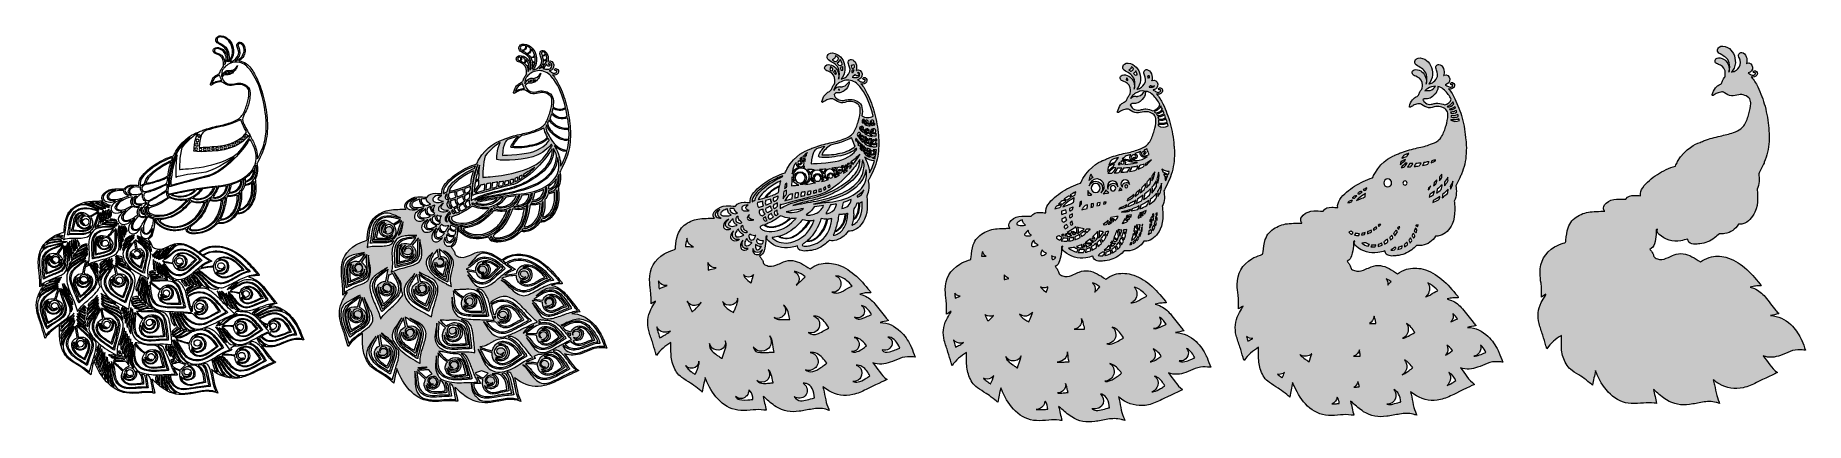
# Model space of a CAD drawing. Header units: millimetres. Extents: x -1630 to 1473, y -391 to 289.
import ezdxf

# ---------------------------------------------------------------- set-up
doc = ezdxf.new("R2010")
doc.units = ezdxf.units.MM
doc.header["$MEASUREMENT"] = 0
for name, color, linetype in [('Layer 1', 7, 'Continuous'), ('Layer 2', 7, 'Continuous'), ('Layer 3', 7, 'Continuous'), ('Layer 4', 7, 'Continuous'), ('Layer 5', 7, 'Continuous'), ('Layer 6', 7, 'Continuous')]:
    doc.layers.add(name, color=color, linetype=linetype)

msp = doc.modelspace()

# ---------------------------------------------------------------- hatches: boundary and pattern name
at = {"layer": 'Layer 1'}
h = msp.add_hatch(color=1, dxfattribs=at)
h.dxf.hatch_style = 2
edge = h.paths.add_edge_path()
edge.add_spline(control_points=[(1466.5, -247), (1466.5, -247), (1466.5, -246.9), (1466.4, -246.9), (1466.3, -246.7), (1466.3, -246.5), (1466.2, -246.3), (1466, -246), (1465.8, -245.7), (1465.6, -245.3), (1465.4, -244.8), (1465.1, -244.3), (1464.8, -243.7), (1460.3, -234.5), (1454.7, -226.1), (1447.2, -218.9), (1437.2, -209.4), (1425.5, -203.9), (1411.5, -203.2), (1416.2, -202.2), (1420.9, -201.3), (1426.2, -200.2), (1424.3, -197.9), (1422.6, -196.2), (1421.1, -194.2), (1414.8, -186.4), (1408.7, -178.4), (1402.3, -170.6), (1397.1, -164.2), (1390.9, -159.1), (1383.3, -155.8), (1381.2, -154.9), (1379, -154.4), (1375.8, -153.3), (1379.7, -152.6), (1382.6, -151.8), (1385.6, -151.5), (1388.7, -151.1), (1391.8, -151.2), (1395.1, -151.2), (1394.8, -150.2), (1394.8, -149.8), (1394.6, -149.5), (1394.3, -148.9), (1394, -148.4), (1393.5, -147.9), (1384.9, -137.8), (1376.6, -127.4), (1366.3, -118.9), (1356.4, -110.8), (1345.9, -104.1), (1333.4, -101), (1323.7, -98.5), (1314, -98.3), (1304.3, -101.3), (1298.5, -103), (1293.4, -105.8), (1288.9, -109.2), (1283.7, -106), (1278.9, -102.6), (1273.8, -99.9), (1263.9, -94.6), (1253.4, -92.5), (1242.5, -96.9), (1239.2, -98.2), (1235.9, -99.7), (1232.7, -101.2), (1227.8, -103.4), (1222.8, -105.3), (1217.3, -104.6), (1214.7, -104.3), (1212.1, -103.1), (1209.6, -101.9), (1207.4, -101), (1207, -98.8), (1206.4, -96.7), (1205.8, -94.9), (1204.7, -93.1), (1203.6, -91.4), (1202.7, -89.9), (1201.5, -88.6), (1200.4, -87), (1204.7, -84.9), (1206.9, -81.4), (1208.2, -77.4), (1210.1, -71.5), (1210.5, -66.3), (1211.3, -60.7), (1211.7, -58.1), (1211.4, -55.4), (1211.5, -52.8), (1211.5, -52.4), (1212.4, -52.1), (1213.6, -51.3), (1211.6, -56), (1213.9, -58.6), (1216.4, -60.8), (1227.3, -70.4), (1240, -74), (1254.3, -71.8), (1258.5, -71.2), (1262.5, -70), (1266.6, -69), (1267.4, -74.1), (1268.9, -75.9), (1273.9, -77.2), (1275.5, -77.6), (1277.3, -77.9), (1279, -77.9), (1281.9, -77.8), (1284.8, -77.5), (1287.7, -77.2), (1297.3, -76.3), (1305.9, -72.7), (1313.5, -66.9), (1316.4, -64.8), (1318.9, -62.3), (1322.1, -59.5), (1324.9, -59.5), (1328.3, -60), (1331.5, -59.4), (1342, -57.5), (1349.9, -51.8), (1355.5, -42.9), (1357.8, -42.8), (1360.6, -42.9), (1363.1, -42.1), (1373.1, -39.2), (1379.2, -31.8), (1384.3, -21.8), (1391.6, -7.7), (1388.3, 15.9), (1388, 18.6), (1392.7, 26.6), (1392.2, 38.3), (1390.9, 45.5), (1391.6, 47), (1392.2, 48.1), (1392.4, 48.6), (1394.8, 53.3), (1397.2, 58), (1399.3, 62.8), (1400.1, 63.7), (1400.6, 64.8), (1400.7, 66), (1403.1, 71.7), (1405.1, 77.5), (1406.4, 83.6), (1409.2, 96), (1409.8, 108.7), (1408.9, 121.3), (1408.9, 122.7), (1408.7, 124.1), (1408.6, 125.5), (1407.4, 138.5), (1405.4, 151.5), (1402, 164.2), (1398.8, 175.8), (1394.4, 187.3), (1389.2, 198.3), (1386.2, 204.5), (1382.6, 210.5), (1378, 215.8), (1381.5, 214.7), (1385.6, 215.6), (1387.7, 218.8), (1389.5, 221.6), (1388.6, 225.5), (1385.2, 226.5), (1383.8, 226.9), (1381.9, 226.8), (1381.5, 225.1), (1381.2, 223.6), (1382.7, 222.6), (1384, 222.9), (1384.2, 223), (1384.4, 223.1), (1384.6, 223.2), (1384.6, 223.1), (1384.7, 223.1), (1384.8, 223), (1385.1, 222.8), (1385.3, 222.4), (1385.3, 221.9), (1385.4, 220.9), (1384.5, 219.9), (1383.6, 219.4), (1381.8, 218.2), (1379.6, 218.6), (1377.8, 219.5), (1375.8, 220.5), (1374, 221.8), (1372.2, 222.8), (1372.3, 222.8), (1372.4, 222.9), (1372.6, 222.9), (1377.5, 224), (1380.6, 227.8), (1380.1, 233), (1379.6, 237.5), (1375.2, 242.1), (1370.5, 239.7), (1370.4, 239.6), (1369.7, 239.2), (1369.5, 239), (1369.6, 239.4), (1369.9, 240.3), (1369.9, 240.8), (1370.7, 244.3), (1370.4, 247.9), (1369.1, 251.2), (1367.5, 255.4), (1364.4, 258.3), (1361.3, 258.6), (1359.3, 258.8), (1357.5, 257.8), (1356.3, 255.8), (1355.1, 253.9), (1356, 251.5), (1357, 248.6), (1358.6, 244.2), (1360.6, 238.7), (1356.5, 232.8), (1353.4, 228.3), (1350, 226.3), (1348.2, 225.5), (1347, 225.3), (1345.7, 224.9), (1344.5, 224.5), (1344.5, 224.5), (1343.4, 224.2), (1343.4, 224.2), (1346.4, 228.1), (1349.8, 233.8), (1350, 240.3), (1350.5, 252.4), (1345.3, 262.6), (1336.3, 267.5), (1330.9, 270.4), (1325.1, 270.7), (1321.7, 268.3), (1319.5, 266.8), (1318.5, 264.2), (1319, 261.2), (1319.5, 258.4), (1322.4, 256.7), (1326.1, 254.6), (1331.9, 251.3), (1339, 247.1), (1340, 237), (1340.5, 231.2), (1339.6, 226.8), (1338.6, 224), (1339.2, 225.9), (1339.4, 228), (1339.2, 230.1), (1338.4, 238.9), (1333.7, 245.7), (1326.7, 248.4), (1322.5, 250), (1318.2, 249.7), (1316, 247.6), (1314.5, 246.2), (1314, 244.2), (1314.7, 242), (1315.3, 239.9), (1317.7, 238.9), (1320.5, 237.7), (1324.8, 235.9), (1330.3, 233.7), (1331.9, 226.7), (1333.1, 221.3), (1332.2, 217.4), (1331.6, 215.6), (1331.5, 215.4), (1331.3, 215.3), (1331.2, 215.1), (1329.9, 213.5), (1328.8, 211.8), (1327.9, 210.1), (1326.9, 208.3), (1326.6, 206.1), (1325.5, 204.5), (1324.2, 202.6), (1321.9, 202), (1320.1, 200.9), (1318.2, 199.7), (1316.5, 198.2), (1315.1, 196.5), (1312.3, 193.1), (1310.7, 188.9), (1309.5, 184.8), (1309.4, 184.3), (1309.5, 183.5), (1309.8, 183.3), (1310.1, 183.1), (1310.9, 183.2), (1311.3, 183.4), (1313.6, 184.6), (1315.6, 186.3), (1318.1, 187.4), (1320.7, 188.4), (1323.6, 189.1), (1326.4, 189.3), (1327.2, 189.4), (1328, 189.4), (1328.8, 189.2), (1329.6, 189), (1330.3, 188.5), (1330.9, 188.1), (1334.7, 185.6), (1338.6, 183), (1343.1, 182.5), (1347.5, 182.1), (1351.7, 183.7), (1356, 184.5), (1362.3, 185.6), (1371.6, 182.9), (1375.2, 177.2), (1376, 175.9), (1376.5, 174.4), (1376.7, 172.9), (1376.7, 172.7), (1376.7, 172.4), (1376.8, 172.2), (1376.9, 171.3), (1376.9, 170.3), (1376.9, 169.3), (1376.7, 163.1), (1375.6, 157.1), (1373.8, 151.2), (1371.7, 144.5), (1369.7, 137.9), (1366, 131.8), (1364.3, 129.1), (1362.3, 126.9), (1359.9, 124.9), (1356, 121.6), (1351.2, 120.1), (1346.6, 118.3), (1339.1, 115.3), (1331.2, 113.7), (1323.3, 111.9), (1314.1, 109.7), (1304.9, 107.5), (1296, 104.1), (1293.5, 103.1), (1290.9, 102), (1288.4, 100.9), (1288.4, 100.9), (1284.2, 99.3), (1284.2, 99.3), (1284, 99.2), (1261.4, 90.5), (1248.9, 67.1), (1247.5, 64.5), (1246.2, 61.9), (1245, 59.3), (1233.8, 55.9), (1223.1, 50.9), (1213.4, 44.6), (1208.5, 41.4), (1203.8, 37.9), (1199.4, 34.1), (1195, 30.3), (1190.7, 26.2), (1187.6, 21.3), (1184.9, 17.1), (1183, 12.1), (1183.9, 7.2), (1180.3, 7.4), (1176.8, 7.7), (1173.3, 7.7), (1167.2, 7.7), (1161.4, 6.5), (1158.1, 1), (1152.4, 1.1), (1147.1, 1.5), (1141.9, 1.3), (1134.9, 1.1), (1128.6, -1.4), (1123.5, -6.1), (1114.8, -14.1), (1121.2, -19.8), (1121.1, -20.1), (1118.8, -20.1), (1116.4, -20.1), (1114, -20.2), (1109, -20.4), (1104, -20.7), (1098.9, -20.9), (1090, -21.4), (1081.7, -24.1), (1074.1, -28.6), (1066, -33.3), (1059.9, -39.9), (1056.9, -49.1), (1054.6, -56.1), (1053.7, -63.3), (1053.1, -70.6), (1052.7, -74.8), (1052.8, -74.9), (1048.5, -76.2), (1043.2, -77.9), (1038, -79.9), (1033.2, -82.8), (1016.1, -93.3), (1007.5, -108.4), (1007.7, -128.4), (1007.8, -134.5), (1008.5, -140.6), (1009.4, -146.6), (1010.5, -153.9), (1010, -170.1), (1010.1, -170.8), (1012.8, -169.2), (1015.4, -167.4), (1018.1, -165.7), (1018, -166.7), (1017.6, -167.3), (1017.2, -168), (1014.7, -172.2), (1011.8, -176.2), (1009.7, -180.6), (1004.2, -192.3), (1002.6, -204.7), (1006, -217.3), (1007.8, -224.1), (1010.3, -230.7), (1012.4, -237.4), (1014.4, -243.7), (1016.2, -250), (1018.1, -256.4), (1018.5, -257.8), (1019, -259.2), (1019.7, -261.5), (1026.4, -251.1), (1035.2, -244.6), (1045.1, -238.2), (1045.1, -244.1), (1045.1, -249.4), (1045.1, -254.7), (1045, -263.1), (1046.3, -271.3), (1049.2, -279.2), (1052.2, -287.5), (1056.7, -294.8), (1064, -299.9), (1069, -303.4), (1074.1, -306.7), (1079.4, -309.9), (1085.9, -313.8), (1098.6, -324.6), (1099.9, -325.6), (1101.2, -316.4), (1103.2, -309.2), (1104.9, -300), (1106.1, -302.7), (1107.1, -305), (1108.1, -307.3), (1113.6, -320.1), (1120.8, -331.7), (1131, -341.4), (1141.3, -351), (1153.4, -357), (1167.6, -357.8), (1174.7, -358.2), (1181.9, -357.5), (1189, -356.9), (1195.3, -356.3), (1201.4, -356), (1207.6, -357.1), (1209.1, -357.3), (1210.6, -357.4), (1212, -357.5), (1210.1, -349.1), (1208.3, -341.1), (1206.4, -333.1), (1207.8, -333.6), (1208.7, -334.5), (1209.5, -335.3), (1215.6, -341.2), (1222.1, -346.6), (1229.3, -351.2), (1241.8, -359.3), (1255.3, -361.3), (1269.7, -359.3), (1277.3, -358.3), (1284.8, -356.8), (1292.4, -355.4), (1300.4, -353.9), (1308.4, -353.8), (1316.4, -355.7), (1318.2, -356.1), (1320, -356.8), (1322.5, -357.6), (1322, -356.1), (1318.3, -347.4), (1317.3, -343.7), (1315.7, -337.6), (1314.8, -331.3), (1313.5, -325.1), (1312.9, -322.2), (1312.1, -319.2), (1311.4, -316.2), (1314.9, -318.7), (1318.2, -321.3), (1321.7, -323.3), (1334.9, -330.7), (1348.9, -333.6), (1363.9, -329.9), (1372, -328), (1379.7, -324.8), (1387.2, -320.9), (1398.3, -315.1), (1422.8, -304), (1423.8, -303.3), (1412.8, -295.7), (1407.4, -284.1), (1398.7, -274.1), (1409.5, -277.9), (1419.4, -276.7), (1429.1, -273.3), (1434.8, -271.3), (1440.5, -268.9), (1446, -266.4), (1457.4, -261.3), (1472.2, -264.3), (1473.1, -264.1), (1470.9, -258.2), (1468.7, -252.6), (1466.5, -247)], knot_values=[0, 0, 0, 0, 1, 1, 1, 2, 2, 2, 3, 3, 3, 4, 4, 4, 5, 5, 5, 6, 6, 6, 7, 7, 7, 8, 8, 8, 9, 9, 9, 10, 10, 10, 11, 11, 11, 12, 12, 12, 13, 13, 13, 14, 14, 14, 15, 15, 15, 16, 16, 16, 17, 17, 17, 18, 18, 18, 19, 19, 19, 20, 20, 20, 21, 21, 21, 22, 22, 22, 23, 23, 23, 24, 24, 24, 25, 25, 25, 26, 26, 26, 27, 27, 27, 28, 28, 28, 29, 29, 29, 30, 30, 30, 31, 31, 31, 32, 32, 32, 33, 33, 33, 34, 34, 34, 35, 35, 35, 36, 36, 36, 37, 37, 37, 38, 38, 38, 39, 39, 39, 40, 40, 40, 41, 41, 41, 42, 42, 42, 43, 43, 43, 44, 44, 44, 45, 45, 45, 46, 46, 46, 47, 47, 47, 48, 48, 48, 49, 49, 49, 50, 50, 50, 51, 51, 51, 52, 52, 52, 53, 53, 53, 54, 54, 54, 55, 55, 55, 56, 56, 56, 57, 57, 57, 58, 58, 58, 59, 59, 59, 60, 60, 60, 61, 61, 61, 62, 62, 62, 63, 63, 63, 64, 64, 64, 65, 65, 65, 66, 66, 66, 67, 67, 67, 68, 68, 68, 69, 69, 69, 70, 70, 70, 71, 71, 71, 72, 72, 72, 73, 73, 73, 74, 74, 74, 75, 75, 75, 76, 76, 76, 77, 77, 77, 78, 78, 78, 79, 79, 79, 80, 80, 80, 81, 81, 81, 82, 82, 82, 83, 83, 83, 84, 84, 84, 85, 85, 85, 86, 86, 86, 87, 87, 87, 88, 88, 88, 89, 89, 89, 90, 90, 90, 91, 91, 91, 92, 92, 92, 93, 93, 93, 94, 94, 94, 95, 95, 95, 96, 96, 96, 97, 97, 97, 98, 98, 98, 99, 99, 99, 100, 100, 100, 101, 101, 101, 102, 102, 102, 103, 103, 103, 104, 104, 104, 105, 105, 105, 106, 106, 106, 107, 107, 107, 108, 108, 108, 109, 109, 109, 110, 110, 110, 111, 111, 111, 112, 112, 112, 113, 113, 113, 114, 114, 114, 115, 115, 115, 116, 116, 116, 117, 117, 117, 118, 118, 118, 119, 119, 119, 120, 120, 120, 121, 121, 121, 122, 122, 122, 123, 123, 123, 124, 124, 124, 125, 125, 125, 126, 126, 126, 127, 127, 127, 128, 128, 128, 129, 129, 129, 130, 130, 130, 131, 131, 131, 132, 132, 132, 133, 133, 133, 134, 134, 134, 135, 135, 135, 136, 136, 136, 137, 137, 137, 138, 138, 138, 139, 139, 139, 140, 140, 140, 141, 141, 141, 142, 142, 142, 143, 143, 143, 144, 144, 144, 145, 145, 145, 146, 146, 146, 147, 147, 147, 148, 148, 148, 149, 149, 149, 150, 150, 150, 151, 151, 151, 152, 152, 152, 153, 153, 153, 154, 154, 154, 155, 155, 155, 156, 156, 156, 157, 157, 157, 158, 158, 158, 159, 159, 159, 160, 160, 160, 161, 161, 161, 162, 162, 162, 163, 163, 163, 164, 164, 164, 165, 165, 165, 166, 166, 166, 167, 167, 167, 168, 168, 168, 169, 169, 169, 170, 170, 170, 171, 171, 171, 172, 172, 172, 173, 173, 173, 174, 174, 174, 175, 175, 175, 176, 176, 176, 177, 177, 177, 177], degree=3, periodic=1)
at = {"layer": 'Layer 3'}
h = msp.add_hatch(color=1, dxfattribs=at)
h.dxf.hatch_style = 2
edge = h.paths.add_edge_path()
edge.add_spline(control_points=[(-634.5, -243.3), (-634.5, -243.3), (-634.6, -243.3), (-634.6, -243.3), (-634.7, -243.1), (-634.8, -242.9), (-634.9, -242.7), (-635, -242.3), (-635.2, -242), (-635.4, -241.7), (-635.7, -241.1), (-635.9, -240.6), (-636.2, -240.1), (-640.8, -230.9), (-646.3, -222.4), (-653.8, -215.3), (-663.8, -205.7), (-675.5, -200.2), (-689.5, -199.5), (-684.8, -198.6), (-680.1, -197.6), (-674.8, -196.5), (-676.7, -194.3), (-678.4, -192.5), (-679.9, -190.6), (-686.2, -182.7), (-692.4, -174.7), (-698.7, -166.9), (-703.9, -160.5), (-710.2, -155.5), (-717.7, -152.2), (-719.8, -151.3), (-722.1, -150.7), (-725.2, -149.7), (-721.3, -148.9), (-718.4, -148.1), (-715.4, -147.8), (-712.3, -147.5), (-709.2, -147.6), (-706, -147.5), (-706.2, -146.6), (-706.2, -146.2), (-706.4, -145.8), (-706.7, -145.3), (-707.1, -144.7), (-707.5, -144.2), (-716.2, -134.1), (-724.5, -123.8), (-734.8, -115.3), (-744.6, -107.1), (-755.1, -100.4), (-767.7, -97.3), (-777.4, -94.9), (-787, -94.7), (-796.7, -97.6), (-802.5, -99.3), (-807.6, -102.2), (-812.2, -105.6), (-817.3, -102.4), (-822.1, -99), (-827.2, -96.2), (-837.1, -90.9), (-847.6, -88.9), (-858.5, -93.2), (-861.9, -94.5), (-865.1, -96.1), (-868.4, -97.5), (-873.2, -99.7), (-878.3, -101.7), (-883.7, -100.9), (-886.4, -100.6), (-889, -99.4), (-891.5, -98.3), (-893.6, -97.3), (-894, -95.1), (-894.6, -93.1), (-895.2, -91.2), (-896.3, -89.5), (-897.4, -87.8), (-898.3, -86.3), (-899.5, -84.9), (-900.7, -83.3), (-896.3, -81.2), (-894.1, -77.7), (-892.8, -73.8), (-890.9, -67.8), (-890.5, -62.7), (-889.7, -57.1), (-889.3, -54.5), (-889.6, -51.8), (-889.5, -49.1), (-889.5, -48.8), (-888.6, -48.5), (-887.5, -47.7), (-889.4, -52.4), (-887.1, -55), (-884.6, -57.2), (-873.8, -66.8), (-861, -70.4), (-846.7, -68.1), (-842.6, -67.5), (-838.5, -66.3), (-834.5, -65.4), (-833.6, -70.5), (-832.1, -72.2), (-827.1, -73.5), (-825.5, -73.9), (-823.7, -74.3), (-822, -74.2), (-819.1, -74.2), (-816.2, -73.8), (-813.4, -73.6), (-803.7, -72.7), (-795.1, -69), (-787.5, -63.3), (-784.6, -61.1), (-782.1, -58.6), (-778.9, -55.8), (-776.1, -55.8), (-772.7, -56.3), (-769.5, -55.8), (-759, -53.9), (-751.1, -48.1), (-745.5, -39.3), (-743.2, -39.1), (-740.4, -39.2), (-737.9, -38.5), (-727.9, -35.5), (-721.8, -28.1), (-716.7, -18.1), (-709.5, -4), (-712.7, 19.6), (-713, 22.2), (-708.3, 30.3), (-708.8, 41.9), (-710.1, 49.2), (-709.4, 50.6), (-708.8, 51.8), (-708.6, 52.3), (-702.9, 63.6), (-697.4, 74.9), (-694.6, 87.3), (-691.8, 99.6), (-691.2, 112.4), (-692.1, 125), (-692.2, 126.4), (-692.3, 127.7), (-692.4, 129.1), (-693.6, 142.2), (-695.6, 155.2), (-699, 167.8), (-702.2, 179.5), (-706.6, 191), (-711.9, 201.9), (-714.9, 208.2), (-718.5, 214.2), (-723, 219.4), (-719.5, 218.3), (-715.4, 219.3), (-713.3, 222.4), (-711.5, 225.2), (-712.4, 229.2), (-715.9, 230.2), (-717.2, 230.6), (-719.1, 230.5), (-719.5, 228.8), (-719.9, 227.2), (-718.4, 226.2), (-717, 226.6), (-716.8, 226.6), (-716.6, 226.7), (-716.5, 226.8), (-716.4, 226.8), (-716.3, 226.8), (-716.3, 226.7), (-715.9, 226.4), (-715.8, 226), (-715.7, 225.6), (-715.7, 224.5), (-716.5, 223.6), (-717.4, 223.1), (-719.2, 221.9), (-721.4, 222.2), (-723.3, 223.1), (-725.3, 224.1), (-727, 225.4), (-728.9, 226.5), (-728.7, 226.5), (-728.6, 226.5), (-728.4, 226.5), (-723.5, 227.7), (-720.4, 231.5), (-720.9, 236.7), (-721.4, 241.2), (-725.9, 245.8), (-730.6, 243.3), (-730.9, 243.1), (-731.2, 242.9), (-731.5, 242.7), (-730.3, 246.7), (-730.4, 250.9), (-731.9, 254.8), (-733.5, 259.1), (-736.6, 262), (-739.7, 262.3), (-741.7, 262.4), (-743.5, 261.4), (-744.8, 259.4), (-745.9, 257.6), (-745, 255.1), (-744, 252.3), (-742.4, 247.8), (-740.4, 242.3), (-744.5, 236.4), (-747.7, 231.9), (-751.1, 230), (-752.8, 229.2), (-754, 228.9), (-755.3, 228.6), (-756.5, 228.1), (-756.5, 228.1), (-757.7, 227.9), (-757.7, 227.9), (-754.6, 231.8), (-751.2, 237.5), (-751, 244), (-750.6, 256.1), (-755.7, 266.3), (-764.7, 271.1), (-770.1, 274), (-776, 274.4), (-779.3, 272), (-781.5, 270.4), (-782.5, 267.9), (-782, 264.8), (-781.6, 262), (-778.6, 260.4), (-774.9, 258.2), (-769.2, 254.9), (-762, 250.8), (-761, 240.6), (-760.5, 234.9), (-761.4, 230.5), (-762.4, 227.6), (-761.8, 229.6), (-761.6, 231.6), (-761.8, 233.7), (-762.6, 242.5), (-767.3, 249.4), (-774.3, 252.1), (-778.5, 253.7), (-782.8, 253.4), (-785.1, 251.3), (-786.6, 249.9), (-787, 247.9), (-786.4, 245.6), (-785.8, 243.5), (-783.3, 242.5), (-780.6, 241.4), (-776.2, 239.6), (-770.8, 237.4), (-769.2, 230.4), (-767.9, 224.9), (-768.8, 221), (-769.4, 219.3), (-769.5, 219.1), (-769.7, 218.9), (-769.9, 218.7), (-771.1, 217.2), (-772.2, 215.5), (-773.1, 213.7), (-774.1, 212), (-774.4, 209.8), (-775.5, 208.1), (-776.8, 206.3), (-779.1, 205.7), (-781, 204.5), (-782.9, 203.4), (-784.5, 201.9), (-786, 200.1), (-788.7, 196.8), (-790.3, 192.6), (-791.5, 188.4), (-791.7, 188), (-791.5, 187.2), (-791.2, 187), (-790.9, 186.8), (-790.2, 186.9), (-789.7, 187.1), (-787.4, 188.3), (-785.5, 190), (-782.9, 191), (-780.3, 192.1), (-777.5, 192.8), (-774.6, 193), (-773.8, 193.1), (-773, 193.1), (-772.2, 192.9), (-771.4, 192.7), (-770.8, 192.2), (-770.1, 191.8), (-766.4, 189.2), (-762.4, 186.6), (-757.9, 186.2), (-753.5, 185.7), (-749.3, 187.4), (-745, 188.1), (-738.7, 189.2), (-729.4, 186.5), (-725.8, 180.8), (-724.4, 178.5), (-724, 175.7), (-724.1, 173), (-724.3, 166.8), (-725.4, 160.8), (-727.2, 154.8), (-729.3, 148.2), (-731.4, 141.5), (-735, 135.5), (-736.7, 132.8), (-738.7, 130.5), (-741.2, 128.5), (-745.1, 125.3), (-749.8, 123.7), (-754.4, 121.9), (-761.9, 118.9), (-769.8, 117.3), (-777.7, 115.5), (-786.9, 113.3), (-796.1, 111.1), (-805, 107.7), (-807.6, 106.7), (-810.1, 105.7), (-812.6, 104.5), (-812.6, 104.5), (-816.8, 102.9), (-816.8, 102.9), (-817.1, 102.8), (-839.6, 94.1), (-852.1, 70.8), (-853.6, 68.1), (-854.9, 65.5), (-856.1, 63), (-867.2, 59.5), (-877.9, 54.6), (-887.7, 48.2), (-892.6, 45.1), (-897.2, 41.6), (-901.6, 37.7), (-906, 33.9), (-910.3, 29.9), (-913.5, 25), (-916.1, 20.8), (-918, 15.7), (-917.1, 10.8), (-920.7, 11.1), (-924.2, 11.4), (-927.7, 11.4), (-933.9, 11.4), (-939.6, 10.1), (-942.9, 4.6), (-948.6, 4.8), (-953.9, 5.2), (-959.2, 5), (-966.1, 4.7), (-972.4, 2.3), (-977.6, -2.5), (-986.2, -10.4), (-979.9, -16.1), (-979.9, -16.5), (-982.3, -16.5), (-984.6, -16.4), (-987, -16.5), (-992, -16.7), (-997.1, -17), (-1002.1, -17.3), (-1011, -17.7), (-1019.3, -20.4), (-1026.9, -24.9), (-1035, -29.7), (-1041.1, -36.3), (-1044.1, -45.5), (-1046.5, -52.5), (-1047.4, -59.7), (-1047.9, -66.9), (-1048.3, -71.2), (-1048.2, -71.2), (-1052.5, -72.6), (-1057.9, -74.2), (-1063, -76.2), (-1067.8, -79.2), (-1084.9, -89.6), (-1093.5, -104.8), (-1093.3, -124.8), (-1093.2, -130.8), (-1092.6, -136.9), (-1091.6, -142.9), (-1090.5, -150.2), (-1091, -166.4), (-1090.9, -167.2), (-1088.2, -165.5), (-1085.6, -163.8), (-1083, -162.1), (-1083, -163.1), (-1083.4, -163.7), (-1083.8, -164.3), (-1086.3, -168.5), (-1089.2, -172.5), (-1091.3, -176.9), (-1096.8, -188.7), (-1098.4, -201), (-1095, -213.7), (-1093.3, -220.4), (-1090.7, -227), (-1088.6, -233.7), (-1086.6, -240), (-1084.8, -246.4), (-1082.9, -252.7), (-1082.5, -254.1), (-1082.1, -255.5), (-1081.3, -257.8), (-1074.7, -247.5), (-1065.8, -240.9), (-1056, -234.6), (-1056, -240.4), (-1056, -245.7), (-1056, -251), (-1056, -259.4), (-1054.7, -267.7), (-1051.8, -275.6), (-1048.8, -283.8), (-1044.3, -291.1), (-1037, -296.3), (-1032, -299.8), (-1026.9, -303.1), (-1021.7, -306.2), (-1015.1, -310.1), (-1002.4, -321), (-1001.1, -321.9), (-999.8, -312.7), (-997.8, -305.5), (-996.1, -296.4), (-995, -299.1), (-994, -301.4), (-993, -303.7), (-987.5, -316.5), (-980.2, -328.1), (-970, -337.7), (-959.7, -347.4), (-947.6, -353.4), (-933.5, -354.1), (-926.3, -354.5), (-919.1, -353.8), (-912, -353.2), (-905.8, -352.7), (-899.6, -352.3), (-893.4, -353.4), (-891.9, -353.7), (-890.4, -353.7), (-889, -353.8), (-890.9, -345.5), (-892.8, -337.4), (-894.6, -329.4), (-893.2, -330), (-892.3, -330.8), (-891.5, -331.6), (-885.4, -337.6), (-878.9, -342.9), (-871.7, -347.6), (-859.3, -355.6), (-845.7, -357.7), (-831.3, -355.7), (-823.7, -354.6), (-816.2, -353.1), (-808.7, -351.7), (-800.6, -350.2), (-792.6, -350.1), (-784.7, -352), (-782.8, -352.5), (-781, -353.2), (-778.5, -353.9), (-779, -352.4), (-782.8, -343.8), (-783.7, -340.1), (-785.3, -333.9), (-786.2, -327.7), (-787.5, -321.5), (-788.1, -318.5), (-788.9, -315.6), (-789.7, -312.6), (-786.1, -315.1), (-782.9, -317.7), (-779.3, -319.7), (-766.1, -327), (-752.1, -329.9), (-737.2, -326.3), (-729, -324.3), (-721.3, -321.1), (-713.8, -317.2), (-702.7, -311.4), (-678.3, -300.4), (-677.2, -299.7), (-688.2, -292.1), (-693.7, -280.5), (-702.3, -270.4), (-691.5, -274.2), (-681.6, -273), (-671.9, -269.6), (-666.2, -267.6), (-660.6, -265.2), (-655, -262.7), (-643.6, -257.7), (-628.9, -260.6), (-627.9, -260.4), (-630.2, -254.6), (-632.3, -249), (-634.5, -243.3)], knot_values=[0, 0, 0, 0, 1, 1, 1, 2, 2, 2, 3, 3, 3, 4, 4, 4, 5, 5, 5, 6, 6, 6, 7, 7, 7, 8, 8, 8, 9, 9, 9, 10, 10, 10, 11, 11, 11, 12, 12, 12, 13, 13, 13, 14, 14, 14, 15, 15, 15, 16, 16, 16, 17, 17, 17, 18, 18, 18, 19, 19, 19, 20, 20, 20, 21, 21, 21, 22, 22, 22, 23, 23, 23, 24, 24, 24, 25, 25, 25, 26, 26, 26, 27, 27, 27, 28, 28, 28, 29, 29, 29, 30, 30, 30, 31, 31, 31, 32, 32, 32, 33, 33, 33, 34, 34, 34, 35, 35, 35, 36, 36, 36, 37, 37, 37, 38, 38, 38, 39, 39, 39, 40, 40, 40, 41, 41, 41, 42, 42, 42, 43, 43, 43, 44, 44, 44, 45, 45, 45, 46, 46, 46, 47, 47, 47, 48, 48, 48, 49, 49, 49, 50, 50, 50, 51, 51, 51, 52, 52, 52, 53, 53, 53, 54, 54, 54, 55, 55, 55, 56, 56, 56, 57, 57, 57, 58, 58, 58, 59, 59, 59, 60, 60, 60, 61, 61, 61, 62, 62, 62, 63, 63, 63, 64, 64, 64, 65, 65, 65, 66, 66, 66, 67, 67, 67, 68, 68, 68, 69, 69, 69, 70, 70, 70, 71, 71, 71, 72, 72, 72, 73, 73, 73, 74, 74, 74, 75, 75, 75, 76, 76, 76, 77, 77, 77, 78, 78, 78, 79, 79, 79, 80, 80, 80, 81, 81, 81, 82, 82, 82, 83, 83, 83, 84, 84, 84, 85, 85, 85, 86, 86, 86, 87, 87, 87, 88, 88, 88, 89, 89, 89, 90, 90, 90, 91, 91, 91, 92, 92, 92, 93, 93, 93, 94, 94, 94, 95, 95, 95, 96, 96, 96, 97, 97, 97, 98, 98, 98, 99, 99, 99, 100, 100, 100, 101, 101, 101, 102, 102, 102, 103, 103, 103, 104, 104, 104, 105, 105, 105, 106, 106, 106, 107, 107, 107, 108, 108, 108, 109, 109, 109, 110, 110, 110, 111, 111, 111, 112, 112, 112, 113, 113, 113, 114, 114, 114, 115, 115, 115, 116, 116, 116, 117, 117, 117, 118, 118, 118, 119, 119, 119, 120, 120, 120, 121, 121, 121, 122, 122, 122, 123, 123, 123, 124, 124, 124, 125, 125, 125, 126, 126, 126, 127, 127, 127, 128, 128, 128, 129, 129, 129, 130, 130, 130, 131, 131, 131, 132, 132, 132, 133, 133, 133, 134, 134, 134, 135, 135, 135, 136, 136, 136, 137, 137, 137, 138, 138, 138, 139, 139, 139, 140, 140, 140, 141, 141, 141, 142, 142, 142, 143, 143, 143, 144, 144, 144, 145, 145, 145, 146, 146, 146, 147, 147, 147, 148, 148, 148, 149, 149, 149, 150, 150, 150, 151, 151, 151, 152, 152, 152, 153, 153, 153, 154, 154, 154, 155, 155, 155, 156, 156, 156, 157, 157, 157, 158, 158, 158, 159, 159, 159, 160, 160, 160, 161, 161, 161, 162, 162, 162, 163, 163, 163, 164, 164, 164, 165, 165, 165, 166, 166, 166, 167, 167, 167, 168, 168, 168, 169, 169, 169, 170, 170, 170, 171, 171, 171, 172, 172, 172, 172], degree=3, periodic=1)
edge = h.paths.add_edge_path()
edge.add_spline(control_points=[(-782.2, 193.7), (-782.2, 193.7), (-782.3, 193.6), (-782.3, 193.6), (-782.3, 193.6), (-782.3, 193.6), (-782.3, 193.6), (-784.5, 192.9), (-786.5, 191.9), (-788.2, 190.7), (-786.4, 197.1), (-781.6, 202.3), (-775.9, 203.7), (-775.1, 201.4), (-774.2, 199.3), (-773.2, 197.1), (-772.9, 196.6), (-772.7, 196.1), (-772.5, 195.6), (-776.1, 195.3), (-779.4, 194.7), (-782.2, 193.7)], knot_values=[0, 0, 0, 0, 1, 1, 1, 2, 2, 2, 3, 3, 3, 4, 4, 4, 5, 5, 5, 6, 6, 6, 7, 7, 7, 7], degree=3, periodic=1)
edge = h.paths.add_edge_path()
edge.add_spline(control_points=[(-706.9, -161.9), (-701.7, -166.8), (-696.7, -172.5), (-690.7, -180.4), (-688.2, -183.8), (-685.6, -187.1), (-682.9, -190.6), (-681.8, -192), (-680.7, -193.4), (-679.6, -194.8), (-679.7, -194.8), (-679.7, -194.8), (-679.8, -194.8), (-680.2, -195), (-680.5, -195.1), (-680.9, -195.2), (-688.7, -196.4), (-696.2, -199.2), (-703.5, -201.9), (-703.5, -201.9), (-704.4, -202.2), (-704.4, -202.2), (-711.6, -204.9), (-719.1, -207.7), (-726.9, -208.7), (-735.4, -209.7), (-741.5, -207.3), (-745.4, -201.5), (-748.9, -196.3), (-752.4, -190.9), (-755.7, -185.7), (-756.8, -184), (-757.8, -182.4), (-758.9, -180.8), (-757.8, -181.5), (-756.9, -182.4), (-756.2, -183.3), (-753.8, -186.1), (-750.7, -189.9), (-747.8, -193.8), (-744.9, -197.8), (-741.2, -200.8), (-736.6, -202.9), (-732.4, -204.8), (-729, -205.4), (-725.8, -204.6), (-722.6, -203.9), (-719.2, -202.8), (-714.8, -201.1), (-712.6, -200.3), (-710.5, -199.3), (-708.4, -198.3), (-706.8, -197.6), (-705.1, -196.9), (-703.5, -196.2), (-700.6, -195), (-697.8, -193.9), (-694.7, -192.8), (-693.4, -192.3), (-692, -191.7), (-690.6, -191.2), (-690.4, -191.1), (-690.3, -191), (-690.3, -190.9), (-690.2, -190.8), (-690.2, -190.7), (-690.3, -190.5), (-690.5, -190.1), (-690.6, -189.8), (-690.7, -189.5), (-690.9, -188.9), (-691.1, -188.5), (-691.3, -188.1), (-696.5, -179.8), (-701.6, -171.7), (-708.8, -165.3), (-717, -157.9), (-726.4, -156), (-736.1, -159.8), (-739.4, -161.1), (-742.5, -163), (-745.4, -164.8), (-746.7, -165.6), (-748, -166.4), (-749.4, -167.2), (-750.2, -167.7), (-750.9, -168.1), (-751.7, -168.6), (-750.1, -167.2), (-748.5, -165.8), (-746.9, -164.5), (-746.5, -164.1), (-746, -163.7), (-745.5, -163.3), (-739.3, -158.1), (-733.4, -155.5), (-726.9, -155.1), (-718.8, -154.7), (-712.2, -157), (-706.9, -161.9)], knot_values=[0, 0, 0, 0, 1, 1, 1, 2, 2, 2, 3, 3, 3, 4, 4, 4, 5, 5, 5, 6, 6, 6, 7, 7, 7, 8, 8, 8, 9, 9, 9, 10, 10, 10, 11, 11, 11, 12, 12, 12, 13, 13, 13, 14, 14, 14, 15, 15, 15, 16, 16, 16, 17, 17, 17, 18, 18, 18, 19, 19, 19, 20, 20, 20, 21, 21, 21, 22, 22, 22, 23, 23, 23, 24, 24, 24, 25, 25, 25, 26, 26, 26, 27, 27, 27, 28, 28, 28, 29, 29, 29, 30, 30, 30, 31, 31, 31, 32, 32, 32, 33, 33, 33, 33], degree=3, periodic=1)
edge = h.paths.add_edge_path()
edge.add_spline(control_points=[(-670.5, -230.1), (-672.3, -227.7), (-675.5, -226), (-679.6, -225.1), (-677.2, -224.5), (-675.1, -224), (-672.8, -224.4), (-668.5, -225.3), (-664.9, -227.5), (-661.7, -231.1), (-658.5, -234.8), (-655.8, -239.2), (-653.2, -245.1), (-653.7, -245.3), (-654.1, -245.5), (-654.5, -245.6), (-655.7, -246.1), (-656.8, -246.5), (-657.8, -246.9), (-659.3, -247.5), (-660.8, -248.1), (-662.3, -248.7), (-665.6, -250.1), (-669.1, -251.5), (-672.7, -252.4), (-679, -254.1), (-683.8, -252.7), (-687.2, -248.1), (-687.2, -248.1), (-685.4, -246.7), (-685.4, -246.7), (-681.1, -247.7), (-677.6, -247.4), (-674.7, -245.6), (-671.9, -243.9), (-669.9, -240.7), (-669.2, -236.7), (-668.7, -234.3), (-669.2, -232.1), (-670.5, -230.1)], knot_values=[0, 0, 0, 0, 1, 1, 1, 2, 2, 2, 3, 3, 3, 4, 4, 4, 5, 5, 5, 6, 6, 6, 7, 7, 7, 8, 8, 8, 9, 9, 9, 10, 10, 10, 11, 11, 11, 12, 12, 12, 13, 13, 13, 13], degree=3, periodic=1)
edge = h.paths.add_edge_path()
edge.add_spline(control_points=[(-673.8, -230.9), (-671.6, -232.9), (-671.3, -235.5), (-672.8, -239.1), (-674, -242), (-676.2, -243.9), (-679.1, -244.3), (-681.6, -244.6), (-684.1, -243.8), (-686.2, -242), (-685.5, -242.3), (-684.7, -242.5), (-683.9, -242.6), (-681.8, -242.9), (-679.7, -242.3), (-678.2, -241), (-676.5, -239.9), (-675.5, -238), (-675.5, -236), (-675.5, -232.7), (-678.2, -230.1), (-681.5, -230.1), (-684.8, -230.1), (-687.5, -232.7), (-687.5, -236), (-687.5, -236.7), (-687.4, -237.3), (-687.2, -237.8), (-687.7, -237.1), (-688, -236.3), (-688.1, -235.3), (-688.5, -232), (-686.8, -229.7), (-683.2, -228.5), (-679.8, -227.3), (-676.7, -228.2), (-673.8, -230.9)], knot_values=[0, 0, 0, 0, 1, 1, 1, 2, 2, 2, 3, 3, 3, 4, 4, 4, 5, 5, 5, 6, 6, 6, 7, 7, 7, 8, 8, 8, 9, 9, 9, 10, 10, 10, 11, 11, 11, 12, 12, 12, 12], degree=3, periodic=1)
edge = h.paths.add_edge_path()
edge.add_spline(control_points=[(-671.3, -255.1), (-668.1, -254.2), (-664.9, -252.9), (-661.9, -251.6), (-660.4, -251), (-659, -250.4), (-657.5, -249.9), (-655.8, -249.2), (-654, -248.6), (-652.3, -247.9), (-651.5, -247.6), (-650.7, -247.3), (-650, -247), (-649.7, -246.9), (-649.6, -246.7), (-649.6, -246.4), (-651.8, -239.1), (-659, -228.7), (-664.5, -225), (-668.9, -221.9), (-674, -220.8), (-678.7, -221.8), (-683.3, -222.8), (-687.3, -225.8), (-689.9, -230.2), (-690.2, -230.7), (-690.5, -231.2), (-690.9, -231.7), (-691, -231.8), (-691, -231.9), (-691.1, -232), (-700, -229.2), (-700.3, -229), (-704.9, -224.1), (-704.9, -224.1), (-699.6, -221.4), (-699.6, -221.4), (-695.2, -219.1), (-690.2, -216.6), (-684.6, -215.7), (-676.4, -214.4), (-669.3, -216.3), (-663.5, -221.3), (-657.3, -226.7), (-652, -233.2), (-647.8, -240.5), (-646.3, -243.2), (-644.6, -246.1), (-643.7, -249.4), (-647.6, -249.2), (-650.8, -250.2), (-653.2, -251.1), (-655.1, -251.9), (-657.1, -252.7), (-659, -253.5), (-662.5, -254.9), (-666.2, -256.4), (-669.8, -257.7), (-676.5, -260.2), (-683.7, -262.2), (-691.2, -260.1), (-695.2, -259), (-698.4, -257), (-700.9, -254.1), (-698.4, -252.1), (-695.7, -251.1), (-693.1, -250), (-692.2, -249.7), (-691.2, -249.3), (-690.4, -248.9), (-685.5, -255.3), (-679.1, -257.4), (-671.3, -255.1)], knot_values=[0, 0, 0, 0, 1, 1, 1, 2, 2, 2, 3, 3, 3, 4, 4, 4, 5, 5, 5, 6, 6, 6, 7, 7, 7, 8, 8, 8, 9, 9, 9, 10, 10, 10, 11, 11, 11, 12, 12, 12, 13, 13, 13, 14, 14, 14, 15, 15, 15, 16, 16, 16, 17, 17, 17, 18, 18, 18, 19, 19, 19, 20, 20, 20, 21, 21, 21, 22, 22, 22, 23, 23, 23, 24, 24, 24, 24], degree=3, periodic=1)
h.paths.add_polyline_path([(-691.8, -235), (-692.5, -238.7), (-697.5, -232.9)])
edge = h.paths.add_edge_path()
edge.add_spline(control_points=[(-691.3, -243.8), (-691.3, -243.8), (-691, -244.1), (-691, -244.1), (-690.7, -244.5), (-690.4, -244.9), (-690.1, -245.2), (-691.7, -246), (-693.3, -246.8), (-694.8, -247.6), (-698.7, -249.6), (-702.4, -251.5), (-706.1, -253.5), (-708.4, -254.7), (-710.8, -256), (-713, -257.3), (-716.9, -259.5), (-720.9, -261.7), (-724.9, -263.6), (-729.5, -265.9), (-733.7, -267.3), (-737.5, -267.9), (-744.5, -269.1), (-750.8, -266.4), (-756.1, -259.7), (-759.7, -255.2), (-763, -250.5), (-766.2, -245.9), (-767.1, -244.6), (-768, -243.4), (-768.9, -242.1), (-768.4, -242.4), (-768, -242.8), (-767.6, -243.2), (-764.9, -246.2), (-762.2, -249.3), (-759.7, -252.3), (-759.7, -252.3), (-758.7, -253.4), (-758.7, -253.4), (-752.6, -260.5), (-745.7, -263.7), (-737.4, -263), (-732.4, -262.5), (-727.9, -261.2), (-724, -258.8), (-719.4, -256.1), (-714.9, -253.1), (-710.5, -250.3), (-709.1, -249.4), (-707.6, -248.5), (-706.2, -247.5), (-704.7, -246.6), (-703.2, -245.6), (-701.8, -244.6), (-701.1, -244.1), (-700.5, -243.7), (-699.8, -243.3), (-699.6, -243.1), (-699.6, -242.9), (-699.6, -242.7), (-699.9, -241.7), (-711.3, -228.3), (-716, -223.7), (-724.2, -215.6), (-734.3, -213.2), (-746.3, -216.4), (-746.7, -216.5), (-747.1, -216.6), (-747.5, -216.7), (-747, -216.5), (-746.6, -216.3), (-746.1, -216), (-745.7, -215.8), (-745.3, -215.6), (-744.8, -215.3), (-744.6, -215.3), (-744.5, -215.1), (-744.5, -215), (-744.5, -214.8), (-744.5, -214.6), (-744.7, -214.5), (-744.7, -214.5), (-747.6, -212.1), (-747.6, -212.1), (-745.9, -211), (-744.4, -210.7), (-742.3, -211.1), (-739.9, -211.5), (-737.4, -211.7), (-735, -211.8), (-733.8, -211.9), (-732.5, -212), (-731.2, -212.1), (-729.9, -212.2), (-728.4, -212.3), (-727, -212.7), (-719.5, -214.4), (-713.1, -218.8), (-706.2, -226.7), (-701.2, -232.3), (-696.2, -238.1), (-691.3, -243.8)], knot_values=[0, 0, 0, 0, 1, 1, 1, 2, 2, 2, 3, 3, 3, 4, 4, 4, 5, 5, 5, 6, 6, 6, 7, 7, 7, 8, 8, 8, 9, 9, 9, 10, 10, 10, 11, 11, 11, 12, 12, 12, 13, 13, 13, 14, 14, 14, 15, 15, 15, 16, 16, 16, 17, 17, 17, 18, 18, 18, 19, 19, 19, 20, 20, 20, 21, 21, 21, 22, 22, 22, 23, 23, 23, 24, 24, 24, 25, 25, 25, 26, 26, 26, 27, 27, 27, 28, 28, 28, 29, 29, 29, 30, 30, 30, 31, 31, 31, 32, 32, 32, 33, 33, 33, 34, 34, 34, 34], degree=3, periodic=1)
edge = h.paths.add_edge_path()
edge.add_spline(control_points=[(-726.6, -278.4), (-729.9, -275.6), (-733.7, -274.8), (-737.7, -276), (-732.1, -272.7), (-726.2, -272.9), (-720.1, -276.5), (-713.1, -280.7), (-709.2, -287.5), (-705.9, -293.7), (-706.7, -294.3), (-707.6, -294.9), (-708.4, -295.4), (-710.6, -296.9), (-712.6, -298.2), (-714.6, -299.6), (-719, -302.4), (-723.2, -304.2), (-727.5, -305.1), (-733.3, -306.4), (-738.3, -304.9), (-742.3, -300.6), (-738.8, -302.5), (-734.6, -302.8), (-731, -301.4), (-727, -299.8), (-724.1, -296.4), (-722.9, -292), (-721.4, -286.4), (-722.7, -281.7), (-726.6, -278.4)], knot_values=[0, 0, 0, 0, 1, 1, 1, 2, 2, 2, 3, 3, 3, 4, 4, 4, 5, 5, 5, 6, 6, 6, 7, 7, 7, 8, 8, 8, 9, 9, 9, 10, 10, 10, 10], degree=3, periodic=1)
edge = h.paths.add_edge_path()
edge.add_spline(control_points=[(-732.2, -278.7), (-726.7, -280.4), (-724.5, -284.2), (-725.4, -290.1), (-726.2, -294.5), (-728.4, -297.4), (-732.1, -298.6), (-736.1, -299.9), (-739.4, -299.4), (-742.2, -297), (-742, -297.1), (-741.8, -297.1), (-741.6, -297.1), (-740.2, -297.3), (-739, -297.4), (-737.7, -297.3), (-734, -297.1), (-730.4, -293.6), (-730.1, -290), (-729.9, -287.6), (-730.9, -285.1), (-732.9, -283.5), (-734, -282.4), (-735.5, -281.8), (-737.1, -281.8), (-740.3, -281.8), (-743, -284.5), (-743, -287.8), (-743, -291.1), (-740.3, -293.7), (-737.1, -293.7), (-736.5, -293.7), (-736, -293.7), (-735.5, -293.5), (-735.6, -293.6), (-735.6, -293.7), (-735.7, -293.7), (-737.5, -295.2), (-741.1, -294.7), (-742.9, -293.2), (-745.1, -291.4), (-746, -289.2), (-745.5, -286.7), (-745, -284.3), (-743.1, -281.9), (-740.5, -280.2), (-737.7, -278.6), (-734.6, -278), (-732.2, -278.7)], knot_values=[0, 0, 0, 0, 1, 1, 1, 2, 2, 2, 3, 3, 3, 4, 4, 4, 5, 5, 5, 6, 6, 6, 7, 7, 7, 8, 8, 8, 9, 9, 9, 10, 10, 10, 11, 11, 11, 12, 12, 12, 13, 13, 13, 14, 14, 14, 15, 15, 15, 16, 16, 16, 16], degree=3, periodic=1)
edge = h.paths.add_edge_path()
edge.add_spline(control_points=[(-741.9, -304.8), (-737.9, -307.7), (-732.5, -309), (-727.8, -308.1), (-720, -306.7), (-714, -302.6), (-707.7, -298.3), (-706, -297.1), (-704.2, -295.9), (-702.5, -294.8), (-702.2, -294.6), (-702.2, -294.3), (-702.3, -294.1), (-702.7, -293.5), (-703, -292.9), (-703.3, -292.3), (-703.9, -291.1), (-704.6, -290), (-705.2, -289), (-708.5, -283.6), (-712.8, -277.7), (-719.3, -273.8), (-723, -271.5), (-726.9, -270.5), (-730.6, -270.8), (-739.5, -271.6), (-745.3, -276.1), (-747.8, -284.1), (-748, -284.6), (-748.3, -285.2), (-748.5, -285.8), (-748.6, -285.9), (-748.7, -286.1), (-748.7, -286.2), (-750.1, -286.1), (-751.5, -285.9), (-752.9, -285.8), (-758, -285.1), (-763.4, -284.5), (-768.7, -284.8), (-766.6, -283.7), (-764.6, -282.8), (-762.7, -282), (-760.7, -281.2), (-758.7, -280.6), (-756.6, -279.8), (-755.7, -279.5), (-754.7, -279.2), (-753.7, -278.9), (-753.5, -278.8), (-753.4, -278.7), (-753.4, -278.5), (-753.3, -278.4), (-753.3, -278.2), (-753.4, -278.1), (-753.4, -278.1), (-755.7, -275.2), (-755.7, -275.2), (-755, -274.8), (-754.3, -274.4), (-753.6, -274), (-751.7, -272.9), (-749.9, -271.8), (-747.6, -271.9), (-740.7, -272.3), (-734.3, -270.5), (-728.4, -268.4), (-727, -268), (-725.5, -267.8), (-724.5, -268.1), (-718, -269.7), (-713.2, -272.7), (-709.9, -277.3), (-706.8, -281.6), (-703.8, -285.9), (-700.7, -290.4), (-699.4, -292.3), (-698.1, -294.1), (-696.8, -295.9), (-698.5, -296.9), (-700.1, -297.8), (-701.8, -298.7), (-706, -301.1), (-710, -303.3), (-714.2, -305.5), (-718.1, -307.5), (-722.7, -309.8), (-727.5, -311.4), (-735.5, -314), (-742.1, -313.6), (-747.9, -310.3), (-750.9, -308.5), (-753.7, -306.3), (-756.1, -303.7), (-757.5, -302.1), (-758.8, -300.5), (-760.2, -298.9), (-763.3, -295.1), (-766.5, -291.3), (-770.5, -288.2), (-763.7, -287.7), (-756.4, -287.6), (-749.4, -289.4), (-749.4, -289.4), (-749.2, -291), (-749.2, -291), (-749, -292.2), (-748.8, -293.2), (-748.6, -294.2), (-747.9, -298.5), (-745.6, -302.2), (-741.9, -304.8)], knot_values=[0, 0, 0, 0, 1, 1, 1, 2, 2, 2, 3, 3, 3, 4, 4, 4, 5, 5, 5, 6, 6, 6, 7, 7, 7, 8, 8, 8, 9, 9, 9, 10, 10, 10, 11, 11, 11, 12, 12, 12, 13, 13, 13, 14, 14, 14, 15, 15, 15, 16, 16, 16, 17, 17, 17, 18, 18, 18, 19, 19, 19, 20, 20, 20, 21, 21, 21, 22, 22, 22, 23, 23, 23, 24, 24, 24, 25, 25, 25, 26, 26, 26, 27, 27, 27, 28, 28, 28, 29, 29, 29, 30, 30, 30, 31, 31, 31, 32, 32, 32, 33, 33, 33, 34, 34, 34, 35, 35, 35, 36, 36, 36, 37, 37, 37, 37], degree=3, periodic=1)
edge = h.paths.add_edge_path()
edge.add_spline(control_points=[(-829.1, -272.8), (-828.9, -277.8), (-826.2, -282.8), (-821.9, -286.2), (-817.7, -289.5), (-812.6, -290.8), (-807.5, -289.8), (-804.8, -289.3), (-800.8, -288.2), (-797.3, -286.1), (-792.6, -283.1), (-788, -279.8), (-783.6, -276.6), (-782, -275.4), (-780.4, -274.2), (-778.8, -273.1), (-778.5, -272.9), (-778.3, -272.5), (-778.2, -272.2), (-778.1, -272), (-778, -271.8), (-777.9, -271.6), (-777.8, -271.4), (-777.9, -271.2), (-778, -271), (-778.8, -270), (-779.6, -268.9), (-780.3, -267.8), (-782, -265.4), (-783.8, -263), (-785.8, -260.7), (-792.2, -253.5), (-798.6, -249.7), (-806.2, -248.6), (-813.5, -247.5), (-819.8, -250), (-824.2, -255.7), (-825.8, -257.6), (-826.7, -260), (-827.8, -262.4), (-828.2, -263.4), (-828.6, -264.4), (-829, -265.3), (-829.5, -265.2), (-830.1, -265), (-830.6, -264.9), (-837, -263.2), (-843.7, -261.5), (-850.4, -258.3), (-844.8, -257.6), (-840.4, -256.3), (-836.6, -254.2), (-834.8, -253.2), (-832.9, -252.2), (-831.2, -251.1), (-829.7, -250.2), (-828.2, -249.3), (-826.6, -248.5), (-826.6, -248.5), (-826, -248.1), (-826, -248.1), (-824.4, -247.2), (-822.7, -246.3), (-821, -245.8), (-817.4, -244.9), (-813.6, -244.3), (-810, -243.6), (-809.2, -243.5), (-808.5, -243.3), (-807.8, -243.2), (-806.8, -243), (-805.9, -243), (-805.3, -243.3), (-804.6, -243.5), (-803.8, -243.8), (-803, -244.1), (-800.3, -245), (-797.6, -246), (-795.2, -247.4), (-788.8, -251), (-784.2, -256.6), (-779.3, -263.1), (-777.4, -265.5), (-775.6, -268), (-773.9, -270.5), (-773.3, -271.4), (-772.6, -272.4), (-771.9, -273.3), (-773.2, -274.1), (-774.5, -274.9), (-775.7, -275.7), (-778.9, -277.8), (-781.9, -279.7), (-784.9, -281.6), (-786.2, -282.4), (-787.5, -283.3), (-788.7, -284.1), (-790.7, -285.5), (-792.7, -286.9), (-794.9, -288.2), (-800.6, -291.5), (-807.6, -294.9), (-815.9, -294.5), (-825.5, -294), (-832.7, -290.3), (-837.4, -283.5), (-840.7, -278.6), (-843.6, -273.4), (-846.7, -268), (-847.8, -266), (-849, -263.9), (-850.2, -261.9), (-850.2, -261.9), (-829.1, -268.5), (-829.1, -268.5), (-829.1, -268.9), (-829.1, -269.2), (-829.1, -269.5), (-829.1, -270.6), (-829.2, -271.7), (-829.1, -272.8)], knot_values=[0, 0, 0, 0, 1, 1, 1, 2, 2, 2, 3, 3, 3, 4, 4, 4, 5, 5, 5, 6, 6, 6, 7, 7, 7, 8, 8, 8, 9, 9, 9, 10, 10, 10, 11, 11, 11, 12, 12, 12, 13, 13, 13, 14, 14, 14, 15, 15, 15, 16, 16, 16, 17, 17, 17, 18, 18, 18, 19, 19, 19, 20, 20, 20, 21, 21, 21, 22, 22, 22, 23, 23, 23, 24, 24, 24, 25, 25, 25, 26, 26, 26, 27, 27, 27, 28, 28, 28, 29, 29, 29, 30, 30, 30, 31, 31, 31, 32, 32, 32, 33, 33, 33, 34, 34, 34, 35, 35, 35, 36, 36, 36, 37, 37, 37, 38, 38, 38, 39, 39, 39, 40, 40, 40, 40], degree=3, periodic=1)
edge = h.paths.add_edge_path()
edge.add_spline(control_points=[(-800.3, -262.1), (-803.2, -255.4), (-808.7, -252.6), (-817.6, -253.4), (-812.1, -250.4), (-806.2, -250.4), (-799.8, -253.4), (-791.6, -257.3), (-786.4, -264.1), (-781.3, -271.4), (-782.4, -272.2), (-783.5, -273), (-784.5, -273.8), (-787.3, -275.9), (-789.9, -277.8), (-792.5, -279.7), (-797.4, -283.2), (-802.1, -285.6), (-806.9, -286.8), (-813.6, -288.6), (-820.6, -285.4), (-823.9, -279.4), (-816.8, -284.3), (-810.4, -284.2), (-804.4, -279.2), (-800.3, -275.8), (-797.1, -269.5), (-800.3, -262.1)], knot_values=[0, 0, 0, 0, 1, 1, 1, 2, 2, 2, 3, 3, 3, 4, 4, 4, 5, 5, 5, 6, 6, 6, 7, 7, 7, 8, 8, 8, 9, 9, 9, 9], degree=3, periodic=1)
edge = h.paths.add_edge_path()
edge.add_spline(control_points=[(-815.3, -256), (-812.2, -255.6), (-809.2, -256.5), (-806.7, -258.4), (-803.9, -260.6), (-802.3, -263.6), (-802, -266.9), (-801.7, -270.2), (-802.8, -273.4), (-805.2, -276), (-807.9, -279), (-811.7, -280.5), (-815.6, -280), (-818.3, -279.6), (-820.8, -278.4), (-822.6, -276.4), (-820, -277.7), (-817.2, -277.7), (-814.9, -277.4), (-811.1, -276.9), (-808.3, -274.9), (-806.8, -271.6), (-805.5, -268.6), (-805.9, -265.6), (-808.2, -262.5), (-809.8, -260.4), (-812.7, -259.3), (-815.3, -259.8), (-818.4, -260), (-820.8, -262.6), (-820.8, -265.7), (-820.8, -269), (-818.1, -271.7), (-814.9, -271.7), (-812.1, -271.7), (-809.8, -269.9), (-809.1, -267.4), (-808.8, -269.4), (-809.5, -271.6), (-811.1, -272.9), (-813.3, -274.8), (-816.4, -275.3), (-819.4, -274.4), (-822.3, -273.4), (-824.4, -271.3), (-825.1, -268.6), (-825.7, -266), (-825.1, -263.5), (-823.1, -260.8), (-821.1, -258.1), (-818.3, -256.4), (-815.3, -256)], knot_values=[0, 0, 0, 0, 1, 1, 1, 2, 2, 2, 3, 3, 3, 4, 4, 4, 5, 5, 5, 6, 6, 6, 7, 7, 7, 8, 8, 8, 9, 9, 9, 10, 10, 10, 11, 11, 11, 12, 12, 12, 13, 13, 13, 14, 14, 14, 15, 15, 15, 16, 16, 16, 17, 17, 17, 17], degree=3, periodic=1)
edge = h.paths.add_edge_path()
edge.add_spline(control_points=[(-849.2, -322), (-849.2, -322), (-855.2, -311.3), (-855.2, -311.3), (-855.2, -311.3), (-845.1, -315.6), (-845.1, -315.6), (-845.2, -316.4), (-845.3, -317.2), (-845.4, -317.9), (-845.6, -319.6), (-845.8, -321.2), (-845.8, -322.8), (-846, -328.1), (-843.7, -332.9), (-839.4, -336.5), (-834.9, -340.2), (-828.8, -341.9), (-823.9, -340.8), (-821.5, -340.3), (-819, -339.6), (-816.7, -339), (-813.9, -338.3), (-811, -337.6), (-808.1, -337), (-805.7, -336.5), (-802.7, -335.9), (-800.3, -335.7), (-800, -335.6), (-799.8, -335.4), (-799.8, -335.1), (-800.6, -322.2), (-803, -312.6), (-812.2, -305.3), (-807.5, -303.6), (-804.9, -304.6), (-802.5, -308.9), (-801.5, -310.7), (-800.8, -312.4), (-800.4, -313.9), (-798.9, -320.4), (-797.5, -326.9), (-796, -333.3), (-795.6, -335.3), (-795.1, -337.4), (-794.7, -339.4), (-796.2, -339.6), (-797.8, -339.8), (-799.3, -340), (-803.1, -340.4), (-807.1, -340.9), (-811, -341.5), (-813.9, -341.9), (-816.9, -342.5), (-819.7, -343.1), (-823.6, -343.8), (-827.7, -344.6), (-831.7, -345.1), (-836, -345.6), (-840.1, -345.6), (-843.8, -344.9), (-851.9, -343.5), (-857.3, -338.2), (-860.4, -328.8), (-860.8, -327.6), (-860.9, -326.2), (-861.1, -324.7), (-861.2, -324.1), (-861.3, -323.4), (-861.4, -322.8), (-861.4, -322.8), (-849.6, -322.8), (-849.6, -322.8), (-849.4, -322.8), (-849.3, -322.7), (-849.2, -322.5), (-849.1, -322.4), (-849.1, -322.2), (-849.2, -322)], knot_values=[0, 0, 0, 0, 1, 1, 1, 2, 2, 2, 3, 3, 3, 4, 4, 4, 5, 5, 5, 6, 6, 6, 7, 7, 7, 8, 8, 8, 9, 9, 9, 10, 10, 10, 11, 11, 11, 12, 12, 12, 13, 13, 13, 14, 14, 14, 15, 15, 15, 16, 16, 16, 17, 17, 17, 18, 18, 18, 19, 19, 19, 20, 20, 20, 21, 21, 21, 22, 22, 22, 23, 23, 23, 24, 24, 24, 25, 25, 25, 26, 26, 26, 26], degree=3, periodic=1)
edge = h.paths.add_edge_path()
edge.add_spline(control_points=[(-807.5, -315.1), (-804.5, -320.7), (-803.8, -326.9), (-803.1, -332.9), (-804.7, -333.3), (-806.2, -333.7), (-807.8, -334.1), (-811.9, -335.2), (-815.7, -336.2), (-819.6, -337.1), (-823.7, -338.1), (-827.7, -338.9), (-831.8, -337.5), (-838.8, -335.1), (-841.9, -330.2), (-842.6, -326), (-840.4, -328.8), (-837.8, -330.5), (-834.5, -331.3), (-828.6, -332.8), (-820.6, -330), (-818.7, -323.4), (-816.6, -316.6), (-820.4, -308.5), (-826.8, -306.1), (-827.5, -305.8), (-828.3, -305.6), (-829.1, -305.5), (-826.7, -305.1), (-824.2, -305.3), (-821.8, -305.4), (-820.7, -305.5), (-819.4, -305.6), (-818.2, -305.6), (-818.2, -305.6), (-818.1, -305.7), (-818, -305.7), (-817.9, -305.8), (-817.8, -305.8), (-817.7, -305.9), (-813.2, -307.8), (-809.9, -310.8), (-807.5, -315.1)], knot_values=[0, 0, 0, 0, 1, 1, 1, 2, 2, 2, 3, 3, 3, 4, 4, 4, 5, 5, 5, 6, 6, 6, 7, 7, 7, 8, 8, 8, 9, 9, 9, 10, 10, 10, 11, 11, 11, 12, 12, 12, 13, 13, 13, 14, 14, 14, 14], degree=3, periodic=1)
edge = h.paths.add_edge_path()
edge.add_spline(control_points=[(-822.6, -313.4), (-820.8, -316.6), (-820.4, -320.3), (-821.6, -323.3), (-822.9, -326.5), (-825.3, -328.2), (-829.2, -328.6), (-832.4, -328.9), (-836, -328.9), (-838.5, -326.1), (-838.1, -326.2), (-837.8, -326.2), (-837.4, -326.3), (-835.6, -326.6), (-833.8, -326.9), (-832, -326.8), (-828.6, -326.6), (-826.1, -324.6), (-824.9, -321), (-823.9, -318), (-824.6, -315.2), (-827, -312.8), (-827.8, -312), (-828.9, -311.3), (-830.1, -311), (-830.8, -310.7), (-831.6, -310.5), (-832.4, -310.5), (-835.7, -310.5), (-838.4, -313.2), (-838.4, -316.5), (-838.4, -319.8), (-835.7, -322.5), (-832.4, -322.5), (-830.5, -322.5), (-828.7, -321.5), (-827.6, -320), (-828, -321.3), (-828.9, -322.4), (-830.1, -323.1), (-832.6, -324.5), (-835.4, -324.5), (-837.9, -323), (-840.3, -321.6), (-841.5, -319.4), (-841.2, -316.4), (-841, -314.2), (-839.8, -312.1), (-837.6, -310.4), (-835.3, -308.5), (-832.2, -307.6), (-830, -307.9), (-827, -308.4), (-824.3, -310.4), (-822.6, -313.4)], knot_values=[0, 0, 0, 0, 1, 1, 1, 2, 2, 2, 3, 3, 3, 4, 4, 4, 5, 5, 5, 6, 6, 6, 7, 7, 7, 8, 8, 8, 9, 9, 9, 10, 10, 10, 11, 11, 11, 12, 12, 12, 13, 13, 13, 14, 14, 14, 15, 15, 15, 16, 16, 16, 17, 17, 17, 18, 18, 18, 18], degree=3, periodic=1)
edge = h.paths.add_edge_path()
edge.add_spline(control_points=[(-843.9, -312.6), (-847.6, -311.8), (-851.3, -310.2), (-855.5, -307.6), (-857.3, -306.4), (-858.3, -305.1), (-858.4, -303.6), (-858.4, -303.6), (-847.4, -300.3), (-847.4, -300.3), (-847.4, -300.3), (-835.9, -304.2), (-835.9, -304.2), (-835.9, -304.2), (-843.9, -312.6), (-843.9, -312.6)], knot_values=[0, 0, 0, 0, 1, 1, 1, 2, 2, 2, 3, 3, 3, 4, 4, 4, 5, 5, 5, 5], degree=3, periodic=1)
edge = h.paths.add_edge_path()
edge.add_spline(control_points=[(-923.9, -268.9), (-919.1, -275), (-914.1, -280.7), (-907.3, -284.6), (-907.4, -284.7), (-907.5, -284.9), (-907.6, -285), (-908.1, -285.5), (-908.4, -285.9), (-908.7, -286.4), (-911.3, -290.6), (-911.9, -295.5), (-910.4, -299.9), (-909, -304.2), (-905.8, -307.5), (-901.7, -309), (-897.4, -310.6), (-893.2, -311.1), (-889, -310.7), (-886.2, -310.4), (-883.5, -310.2), (-880.8, -310), (-878.6, -309.7), (-876.2, -309.5), (-874, -309.3), (-873.5, -309.3), (-873.1, -309.1), (-872.6, -308.9), (-872.5, -308.9), (-872.3, -308.8), (-872.1, -308.8), (-871.9, -308.7), (-871.7, -308.4), (-871.8, -308.2), (-872.2, -306.8), (-872.5, -305.4), (-872.9, -304), (-873.7, -300.9), (-874.4, -297.9), (-875.2, -294.9), (-875.2, -294.9), (-875.5, -294), (-875.5, -294), (-876.3, -291.2), (-877, -288.4), (-878.1, -285.8), (-880, -281.2), (-883.3, -278.5), (-888.1, -277.5), (-895.1, -276), (-900.8, -277.5), (-905.5, -282.1), (-911.7, -278.7), (-917, -273.7), (-922.5, -266), (-921.7, -266.1), (-920.9, -266.2), (-920.2, -266.2), (-917.7, -266.5), (-915.3, -266.7), (-913.1, -267.5), (-906.2, -269.8), (-899.1, -270.7), (-891.4, -270.3), (-888.4, -270.1), (-885.7, -271.2), (-883.2, -273.7), (-881.5, -275.5), (-879.8, -277.7), (-878.4, -280.3), (-875.5, -285.5), (-873.8, -291.3), (-872.2, -297), (-871.9, -297.9), (-871.6, -298.9), (-871.3, -299.9), (-871.3, -299.9), (-867.7, -311.9), (-867.7, -311.9), (-869.9, -312), (-871.9, -312.1), (-874, -312.2), (-879.2, -312.5), (-884.1, -312.8), (-889, -312.9), (-894.4, -312.9), (-899.2, -312.6), (-903.6, -311.8), (-909.7, -310.8), (-914.9, -307.8), (-918.4, -303.2), (-922.7, -297.7), (-924.4, -291), (-924, -281.3), (-923.9, -280.6), (-923.9, -279.9), (-923.9, -279.2), (-923.7, -275.9), (-923.5, -272.6), (-923.9, -268.9)], knot_values=[0, 0, 0, 0, 1, 1, 1, 2, 2, 2, 3, 3, 3, 4, 4, 4, 5, 5, 5, 6, 6, 6, 7, 7, 7, 8, 8, 8, 9, 9, 9, 10, 10, 10, 11, 11, 11, 12, 12, 12, 13, 13, 13, 14, 14, 14, 15, 15, 15, 16, 16, 16, 17, 17, 17, 18, 18, 18, 19, 19, 19, 20, 20, 20, 21, 21, 21, 22, 22, 22, 23, 23, 23, 24, 24, 24, 25, 25, 25, 26, 26, 26, 27, 27, 27, 28, 28, 28, 29, 29, 29, 30, 30, 30, 31, 31, 31, 32, 32, 32, 33, 33, 33, 33], degree=3, periodic=1)
edge = h.paths.add_edge_path()
edge.add_spline(control_points=[(-893.4, -284.2), (-893.5, -284.2), (-893.7, -284.1), (-893.8, -284), (-893.8, -284), (-893.9, -284), (-893.9, -284), (-894.5, -283.8), (-895.2, -283.7), (-895.9, -283.7), (-899.2, -283.7), (-901.9, -286.3), (-901.9, -289.6), (-901.9, -292.3), (-900.1, -294.7), (-897.5, -295.4), (-898.8, -295.4), (-900.1, -295), (-901.2, -294.3), (-903.7, -292.5), (-904.7, -289.9), (-904.2, -286.7), (-903.8, -284.1), (-901.9, -282.9), (-899.2, -282), (-894.5, -280.5), (-890.5, -281.7), (-888.3, -285.4), (-886, -289.1), (-886.7, -295.7), (-889.5, -298), (-893.2, -300.8), (-897.1, -301.4), (-900.9, -299.7), (-904.1, -298.3), (-905.4, -296.6), (-905.9, -293.1), (-905.6, -293.6), (-905.3, -294.1), (-904.9, -294.6), (-902.6, -297.6), (-899.4, -298.8), (-895.6, -298.1), (-892.4, -297.4), (-890.2, -295.3), (-889.4, -291.9), (-888.6, -288.9), (-890.3, -285.6), (-893.4, -284.2)], knot_values=[0, 0, 0, 0, 1, 1, 1, 2, 2, 2, 3, 3, 3, 4, 4, 4, 5, 5, 5, 6, 6, 6, 7, 7, 7, 8, 8, 8, 9, 9, 9, 10, 10, 10, 11, 11, 11, 12, 12, 12, 13, 13, 13, 14, 14, 14, 15, 15, 15, 16, 16, 16, 16], degree=3, periodic=1)
edge = h.paths.add_edge_path()
edge.add_spline(control_points=[(-896.4, -303.6), (-890.1, -303.1), (-886.3, -300.2), (-884.6, -294.8), (-883.9, -292.5), (-882.4, -285.2), (-889.6, -280.1), (-884.9, -280.8), (-881.7, -283.4), (-880.2, -288), (-878.9, -292.1), (-877.8, -296.3), (-876.7, -300.7), (-876.3, -302.5), (-875.8, -304.3), (-875.3, -306.1), (-875.9, -306.2), (-876.4, -306.3), (-876.9, -306.4), (-878.2, -306.6), (-879.3, -306.8), (-880.4, -306.9), (-881.5, -307), (-882.7, -307.1), (-883.9, -307.2), (-887.1, -307.6), (-890.5, -307.9), (-893.8, -307.9), (-898.7, -307.8), (-902.9, -306), (-905.5, -303), (-907.2, -301), (-908.2, -298.5), (-908.3, -295.9), (-905.8, -301), (-901.4, -303.9), (-896.4, -303.6)], knot_values=[0, 0, 0, 0, 1, 1, 1, 2, 2, 2, 3, 3, 3, 4, 4, 4, 5, 5, 5, 6, 6, 6, 7, 7, 7, 8, 8, 8, 9, 9, 9, 10, 10, 10, 11, 11, 11, 12, 12, 12, 12], degree=3, periodic=1)
edge = h.paths.add_edge_path()
edge.add_spline(control_points=[(-888.5, -267.1), (-891.7, -267.2), (-895.1, -267.3), (-898.4, -267.3), (-906, -267.3), (-913.1, -265), (-919.6, -260.3), (-921.5, -258.9), (-924.2, -256.6), (-926, -253.6), (-928.8, -248.9), (-929.7, -243.3), (-928.8, -235.8), (-928.5, -232.9), (-927.9, -229.9), (-927.4, -227), (-927.1, -225.4), (-926.8, -223.8), (-926.6, -222.2), (-926.3, -220.4), (-926, -218.5), (-925.8, -216.7), (-925.6, -219.1), (-925.6, -221.6), (-925.7, -224.3), (-925.8, -226.3), (-925.9, -228.4), (-926, -230.3), (-926.2, -233.3), (-926.4, -236.4), (-926.4, -239.4), (-926.3, -245.1), (-924.3, -250), (-920.4, -254), (-916.6, -257.9), (-912.2, -260.4), (-907, -261.8), (-902.7, -262.9), (-897.8, -263.2), (-891.7, -262.8), (-889.3, -262.7), (-886.9, -262.4), (-884.5, -262.2), (-882.1, -261.9), (-879.6, -261.7), (-877.1, -261.5), (-874.6, -261.4), (-872.1, -261.4), (-869.4, -261.4), (-868.2, -261.3), (-867, -261.3), (-865.7, -261.3), (-865.5, -261.3), (-865.4, -261.3), (-865.3, -261.2), (-865.2, -261.1), (-865.2, -260.9), (-865.2, -260.8), (-865.2, -260), (-865.2, -259.3), (-865.3, -258.6), (-865.3, -257.2), (-865.4, -255.8), (-865.5, -254.5), (-865.8, -251.9), (-866.1, -249.2), (-866.4, -246.7), (-866.8, -243.4), (-867.2, -240.1), (-867.6, -236.8), (-868, -232.4), (-868.7, -227.7), (-870.4, -223.1), (-872.9, -216.8), (-877.3, -212.4), (-883.4, -210.2), (-881.7, -210.6), (-880, -210.9), (-878.3, -211.2), (-874.4, -211.9), (-871.5, -213.7), (-869, -216.7), (-866.4, -220.1), (-864.9, -223), (-864.3, -226), (-863.3, -231.3), (-862.6, -236.7), (-861.9, -242), (-861.9, -242), (-861.8, -242.4), (-861.8, -242.4), (-861.3, -246.3), (-860.9, -250.4), (-860.4, -255.8), (-860.1, -258.8), (-859.9, -261.9), (-859.6, -264.8), (-859.6, -265.9), (-859.5, -267), (-859.4, -268.1), (-860.9, -267.9), (-862.3, -267.8), (-863.7, -267.7), (-867.3, -267.3), (-870.7, -267), (-874.1, -267), (-875, -267), (-875.9, -267), (-876.8, -267), (-880.7, -267), (-884.7, -267.1), (-888.5, -267.1)], knot_values=[0, 0, 0, 0, 1, 1, 1, 2, 2, 2, 3, 3, 3, 4, 4, 4, 5, 5, 5, 6, 6, 6, 7, 7, 7, 8, 8, 8, 9, 9, 9, 10, 10, 10, 11, 11, 11, 12, 12, 12, 13, 13, 13, 14, 14, 14, 15, 15, 15, 16, 16, 16, 17, 17, 17, 18, 18, 18, 19, 19, 19, 20, 20, 20, 21, 21, 21, 22, 22, 22, 23, 23, 23, 24, 24, 24, 25, 25, 25, 26, 26, 26, 27, 27, 27, 28, 28, 28, 29, 29, 29, 30, 30, 30, 31, 31, 31, 32, 32, 32, 33, 33, 33, 34, 34, 34, 35, 35, 35, 36, 36, 36, 37, 37, 37, 37], degree=3, periodic=1)
edge = h.paths.add_edge_path()
edge.add_spline(control_points=[(-920.9, -316.4), (-920.4, -316.6), (-920, -316.8), (-919.6, -317.1), (-918, -317.8), (-916.7, -318.5), (-916, -319.5), (-912.7, -323.9), (-911.2, -329.3), (-911.4, -335.5), (-911.9, -335.6), (-912.5, -335.7), (-913.1, -335.8), (-914.6, -336.1), (-916, -336.3), (-917.4, -336.5), (-919.3, -336.7), (-931.9, -337.4), (-936, -336.1), (-941.5, -334.3), (-944.4, -330.8), (-944.8, -325.5), (-941.9, -330.6), (-936, -333.5), (-931, -332.2), (-925, -330.5), (-919.3, -325.4), (-920.9, -316.4)], knot_values=[0, 0, 0, 0, 1, 1, 1, 2, 2, 2, 3, 3, 3, 4, 4, 4, 5, 5, 5, 6, 6, 6, 7, 7, 7, 8, 8, 8, 9, 9, 9, 9], degree=3, periodic=1)
edge = h.paths.add_edge_path()
edge.add_spline(control_points=[(-1008.6, -264.6), (-1008.9, -263.4), (-1009.3, -262.3), (-1009.8, -261), (-1006.3, -264.8), (-1005.1, -268.9), (-1006, -273.8), (-1007, -279.7), (-1009.5, -284.8), (-1012.2, -290.2), (-1012.6, -290.9), (-1012.9, -291.6), (-1013.3, -292.3), (-1014, -291.8), (-1014.8, -291.2), (-1015.5, -290.7), (-1017.6, -289.3), (-1019.5, -288), (-1021.4, -286.5), (-1021.4, -286.5), (-1021.6, -286.4), (-1021.6, -286.4), (-1023.8, -284.7), (-1026.1, -282.9), (-1027.8, -280.8), (-1031.4, -276.6), (-1032.8, -272.6), (-1032.3, -268.5), (-1031.9, -270.9), (-1030.8, -273.1), (-1028.8, -275.3), (-1025.3, -279.3), (-1019, -280.2), (-1014, -277.6), (-1009.3, -275.1), (-1007.1, -269.9), (-1008.6, -264.6)], knot_values=[0, 0, 0, 0, 1, 1, 1, 2, 2, 2, 3, 3, 3, 4, 4, 4, 5, 5, 5, 6, 6, 6, 7, 7, 7, 8, 8, 8, 9, 9, 9, 10, 10, 10, 11, 11, 11, 12, 12, 12, 12], degree=3, periodic=1)
edge = h.paths.add_edge_path()
edge.add_spline(control_points=[(-1013.6, -273.9), (-1016.6, -276.7), (-1022.4, -276.8), (-1025.9, -274.1), (-1028.6, -272), (-1029.9, -268.6), (-1029.2, -265.6), (-1029.2, -265.6), (-1029.1, -265.7), (-1029.1, -265.8), (-1028.7, -267.3), (-1028.1, -268.9), (-1027.3, -270.3), (-1025.6, -273.2), (-1021.2, -274.5), (-1017.8, -273.1), (-1016.6, -272.6), (-1015.7, -271.8), (-1014.9, -270.8), (-1013.9, -269.7), (-1013.3, -268.2), (-1013.3, -266.7), (-1013.3, -263.4), (-1016, -260.8), (-1019.3, -260.8), (-1022.5, -260.8), (-1025.2, -263.4), (-1025.2, -266.7), (-1025.2, -267.5), (-1025.1, -268.2), (-1024.8, -268.8), (-1025.4, -268.2), (-1025.9, -267.4), (-1026.1, -266.6), (-1026.7, -264.9), (-1026.4, -262.8), (-1025.5, -261.2), (-1024.8, -259.8), (-1023.6, -258.8), (-1022.3, -258.4), (-1018.7, -257.5), (-1014.1, -259.4), (-1012.3, -262.8), (-1010.1, -266.8), (-1010.6, -271.3), (-1013.6, -273.9)], knot_values=[0, 0, 0, 0, 1, 1, 1, 2, 2, 2, 3, 3, 3, 4, 4, 4, 5, 5, 5, 6, 6, 6, 7, 7, 7, 8, 8, 8, 9, 9, 9, 10, 10, 10, 11, 11, 11, 12, 12, 12, 13, 13, 13, 14, 14, 14, 15, 15, 15, 15], degree=3, periodic=1)
edge = h.paths.add_edge_path()
edge.add_spline(control_points=[(-1033.1, -262), (-1034.8, -264.4), (-1035.5, -267.7), (-1035.1, -271.3), (-1034.8, -274.6), (-1033.5, -277.9), (-1031.6, -280.5), (-1026.9, -286.9), (-1020.3, -291), (-1013.4, -295.3), (-1013.4, -295.3), (-1012.5, -295.9), (-1012.5, -295.9), (-1012.4, -295.9), (-1012.2, -295.9), (-1012.1, -295.9), (-1011.9, -295.9), (-1011.8, -295.8), (-1011.8, -295.6), (-1011.8, -295.6), (-1010.1, -292.1), (-1010.1, -292.1), (-1008.8, -289.6), (-1007.6, -287.1), (-1006.4, -284.7), (-1004.5, -280.9), (-1003.4, -276.8), (-1003, -272.3), (-1002.5, -266.8), (-1004.4, -261.7), (-1008.4, -258.3), (-1011.9, -255.3), (-1016.7, -254.1), (-1021, -255.2), (-1021.4, -255.3), (-1021.8, -255.2), (-1022.4, -255.1), (-1022.6, -255.1), (-1022.8, -255), (-1023.1, -255), (-1023.1, -255), (-1025.7, -236.3), (-1025.7, -236.3), (-1022.1, -240.5), (-1018.1, -244.1), (-1014.5, -247.3), (-1014.5, -247.3), (-1013.5, -248.2), (-1013.5, -248.2), (-1010.6, -250.8), (-1007.6, -253.4), (-1005, -256.3), (-999.9, -261.7), (-998.4, -268.5), (-1000.5, -275.8), (-1002.2, -281.8), (-1004.3, -287.7), (-1006.5, -293.9), (-1007.4, -296.4), (-1008.3, -299), (-1009.2, -301.6), (-1010.5, -300.8), (-1011.8, -299.9), (-1013.1, -299.1), (-1016.4, -297), (-1019.5, -295), (-1022.7, -293), (-1027.2, -290.3), (-1031.1, -287), (-1034.8, -282.9), (-1042, -274.8), (-1043.4, -266.1), (-1038.9, -257.1), (-1036.4, -252), (-1033.7, -247.1), (-1031.1, -242.4), (-1030.2, -240.7), (-1029.4, -239.2), (-1028.5, -237.6), (-1028.5, -237.6), (-1025.8, -256.5), (-1025.8, -256.5), (-1030.2, -258.4), (-1031.3, -259.5), (-1033.1, -262)], knot_values=[0, 0, 0, 0, 1, 1, 1, 2, 2, 2, 3, 3, 3, 4, 4, 4, 5, 5, 5, 6, 6, 6, 7, 7, 7, 8, 8, 8, 9, 9, 9, 10, 10, 10, 11, 11, 11, 12, 12, 12, 13, 13, 13, 14, 14, 14, 15, 15, 15, 16, 16, 16, 17, 17, 17, 18, 18, 18, 19, 19, 19, 20, 20, 20, 21, 21, 21, 22, 22, 22, 23, 23, 23, 24, 24, 24, 25, 25, 25, 26, 26, 26, 27, 27, 27, 28, 28, 28, 28], degree=3, periodic=1)
edge = h.paths.add_edge_path()
edge.add_spline(control_points=[(-1024.5, -209.2), (-1026.5, -201), (-1029.7, -193.6), (-1032.9, -186.4), (-1033.3, -185.4), (-1033.8, -184.4), (-1034.2, -183.3), (-1037.6, -175.5), (-1041.1, -167.1), (-1042.6, -157.9), (-1044.5, -146.5), (-1041.3, -138), (-1033, -132.1), (-1027.7, -128.4), (-1022.3, -124.8), (-1017, -121.4), (-1015.5, -120.4), (-1014, -119.5), (-1012.5, -118.5), (-1014.2, -120.4), (-1016.6, -122.8), (-1018.3, -124.2), (-1018.9, -124.6), (-1019.5, -125.1), (-1020.1, -125.5), (-1024.3, -128.8), (-1028.6, -132.1), (-1032.3, -136.1), (-1035.2, -139.4), (-1037.1, -142.9), (-1038, -146.8), (-1039.1, -152), (-1038.5, -157.6), (-1036.2, -163.4), (-1032.6, -172.2), (-1028.9, -181.2), (-1025.3, -189.9), (-1025.3, -189.9), (-1023.8, -193.5), (-1023.8, -193.5), (-1023.6, -194), (-1023.3, -194.5), (-1022.9, -195), (-1022.7, -195.2), (-1022.6, -195.4), (-1022.4, -195.7), (-1022.3, -195.9), (-1022.2, -195.9), (-1022, -196), (-1021.9, -196), (-1021.7, -195.9), (-1021.6, -195.8), (-1020.9, -195.2), (-1020.2, -194.6), (-1019.5, -194), (-1018.1, -192.7), (-1016.7, -191.4), (-1015.3, -190.1), (-1013.6, -188.6), (-1011.9, -187), (-1010.2, -185.5), (-1006.2, -181.8), (-1002, -178), (-998.1, -174.1), (-989.2, -164.9), (-987.3, -154.6), (-992.4, -143.6), (-993.9, -140.5), (-995.6, -137.5), (-997.3, -134.5), (-998, -133.3), (-998.8, -132), (-999.5, -130.7), (-999.9, -129.9), (-1000.4, -129.2), (-1000.8, -128.5), (-1000.9, -128.3), (-1001, -128.1), (-1001.1, -128), (-1000.8, -127.7), (-1000.6, -127.7), (-1000.5, -127.7), (-1000.3, -127.8), (-1000.1, -128.1), (-999.9, -128.4), (-999.8, -128.5), (-999.8, -128.6), (-999.7, -128.6), (-998.9, -129.9), (-998, -131.1), (-997.2, -132.3), (-995.4, -135), (-993.5, -137.7), (-991.7, -140.5), (-991.7, -140.5), (-991.3, -141), (-991.3, -141), (-990, -143), (-988.6, -145.2), (-988.7, -147.8), (-988.9, -154.8), (-987.3, -161.4), (-985.6, -166.9), (-985.8, -167.3), (-986.1, -167.7), (-986.3, -168.1), (-986.9, -169.1), (-987.5, -170.1), (-988.2, -171), (-992.7, -177.8), (-998.9, -183.3), (-1004.9, -188.6), (-1005.6, -189.3), (-1006.4, -190), (-1007.1, -190.6), (-1013.3, -196.2), (-1018.8, -201.3), (-1023.3, -207.7), (-1023.6, -208.2), (-1023.9, -208.6), (-1024.4, -209.1), (-1024.4, -209.1), (-1024.5, -209.2), (-1024.5, -209.2)], knot_values=[0, 0, 0, 0, 1, 1, 1, 2, 2, 2, 3, 3, 3, 4, 4, 4, 5, 5, 5, 6, 6, 6, 7, 7, 7, 8, 8, 8, 9, 9, 9, 10, 10, 10, 11, 11, 11, 12, 12, 12, 13, 13, 13, 14, 14, 14, 15, 15, 15, 16, 16, 16, 17, 17, 17, 18, 18, 18, 19, 19, 19, 20, 20, 20, 21, 21, 21, 22, 22, 22, 23, 23, 23, 24, 24, 24, 25, 25, 25, 26, 26, 26, 27, 27, 27, 28, 28, 28, 29, 29, 29, 30, 30, 30, 31, 31, 31, 32, 32, 32, 33, 33, 33, 34, 34, 34, 35, 35, 35, 36, 36, 36, 37, 37, 37, 38, 38, 38, 39, 39, 39, 40, 40, 40, 41, 41, 41, 41], degree=3, periodic=1)
edge = h.paths.add_edge_path()
edge.add_spline(control_points=[(-1002.8, -151.2), (-1001.4, -153.2), (-1000.7, -155.2), (-1000.6, -157.7), (-1000.5, -161.4), (-1001.6, -164.7), (-1003.9, -167.6), (-1006.9, -171.4), (-1010.2, -174.7), (-1013.1, -177.5), (-1014.4, -178.8), (-1016, -180), (-1017.6, -181.2), (-1018.2, -181.6), (-1018.8, -182.1), (-1019.4, -182.6), (-1019.5, -182.2), (-1019.7, -181.9), (-1019.8, -181.6), (-1020.2, -180.7), (-1020.5, -179.9), (-1020.9, -179.1), (-1021.6, -177.4), (-1022.4, -175.7), (-1023.2, -174), (-1024.8, -170.5), (-1026.5, -166.8), (-1028, -163.2), (-1029.3, -159.8), (-1029.2, -156.5), (-1027.6, -152.8), (-1028.4, -160.5), (-1025.7, -164.1), (-1021, -167.1), (-1016.5, -170), (-1009.9, -169.5), (-1005.9, -166), (-1001.8, -162.3), (-1000.7, -157.4), (-1002.8, -151.2)], knot_values=[0, 0, 0, 0, 1, 1, 1, 2, 2, 2, 3, 3, 3, 4, 4, 4, 5, 5, 5, 6, 6, 6, 7, 7, 7, 8, 8, 8, 9, 9, 9, 10, 10, 10, 11, 11, 11, 12, 12, 12, 13, 13, 13, 13], degree=3, periodic=1)
edge = h.paths.add_edge_path()
edge.add_spline(control_points=[(-1005.7, -161.3), (-1007.1, -163.6), (-1009.2, -165.2), (-1011.7, -165.8), (-1014.7, -166.5), (-1018, -165.8), (-1021, -163.7), (-1023, -162.4), (-1024.3, -160.3), (-1024.7, -157.8), (-1025, -156.2), (-1024.8, -154.7), (-1024.3, -153.2), (-1024.4, -156.5), (-1023, -159.4), (-1020.3, -161.4), (-1017.3, -163.7), (-1013.9, -164), (-1010.8, -162.4), (-1008, -161), (-1006.5, -158.6), (-1006.5, -155.6), (-1006.5, -153.6), (-1008, -151.4), (-1009.4, -150.1), (-1010.5, -149), (-1012.1, -148.3), (-1013.7, -148.3), (-1017, -148.3), (-1019.6, -151), (-1019.6, -154.3), (-1019.6, -157.6), (-1017, -160.2), (-1013.7, -160.2), (-1013.2, -160.2), (-1012.8, -160.2), (-1012.4, -160.1), (-1012.5, -160.1), (-1012.7, -160.2), (-1012.8, -160.3), (-1014.5, -160.8), (-1016.3, -160.6), (-1017.9, -159.6), (-1019.7, -158.6), (-1021, -156.8), (-1021.4, -154.7), (-1021.7, -153.2), (-1021.3, -151.4), (-1020.1, -149.7), (-1019, -148), (-1017.4, -146.9), (-1015.8, -146.6), (-1011.7, -146), (-1008.5, -147.3), (-1006.3, -150.6), (-1003.9, -154.2), (-1003.7, -157.9), (-1005.7, -161.3)], knot_values=[0, 0, 0, 0, 1, 1, 1, 2, 2, 2, 3, 3, 3, 4, 4, 4, 5, 5, 5, 6, 6, 6, 7, 7, 7, 8, 8, 8, 9, 9, 9, 10, 10, 10, 11, 11, 11, 12, 12, 12, 13, 13, 13, 14, 14, 14, 15, 15, 15, 16, 16, 16, 17, 17, 17, 18, 18, 18, 19, 19, 19, 19], degree=3, periodic=1)
edge = h.paths.add_edge_path()
edge.add_spline(control_points=[(-1015.6, -142.8), (-1015.9, -142.9), (-1016.2, -143), (-1016.5, -143), (-1017.4, -143.2), (-1018.3, -143.5), (-1019.3, -143.6), (-1024.1, -144.3), (-1027.7, -147), (-1030.1, -151.6), (-1032.4, -156.1), (-1032.4, -160.9), (-1030, -166.2), (-1028.8, -169), (-1027.5, -171.7), (-1026.3, -174.5), (-1024.8, -177.8), (-1023.4, -181.1), (-1021.9, -184.3), (-1021.7, -184.8), (-1021.4, -185.1), (-1021.1, -185.5), (-1021, -185.7), (-1020.9, -185.9), (-1020.7, -186.1), (-1020.6, -186.3), (-1020.3, -186.4), (-1020.1, -186.3), (-1019.9, -186.2), (-1019.6, -186.1), (-1019.4, -186), (-1019, -185.8), (-1018.5, -185.6), (-1018.1, -185.3), (-1017.2, -184.5), (-1016.3, -183.8), (-1015.4, -183), (-1012.7, -180.8), (-1010.1, -178.6), (-1007.6, -176.2), (-1003.5, -172.1), (-999.8, -168), (-998.2, -162.3), (-996.8, -156.8), (-997.9, -152.3), (-1001.7, -148.3), (-1004.9, -144.8), (-1008.9, -143.8), (-1012.5, -143.4), (-1012.5, -142.9), (-1012.4, -142.4), (-1012.3, -141.8), (-1011.6, -138.2), (-1011, -134.6), (-1010.2, -131.1), (-1010.2, -131.4), (-1010.3, -131.8), (-1010.3, -132.1), (-1010.3, -132.3), (-1010.2, -132.5), (-1010, -132.6), (-1009.9, -132.6), (-1009.7, -132.6), (-1009.5, -132.6), (-1009.5, -132.6), (-1003.5, -129.2), (-1003.5, -129.2), (-1002.6, -130.8), (-1001.7, -132.3), (-1000.9, -133.8), (-998.7, -137.4), (-996.7, -140.7), (-995.2, -144.3), (-990.7, -154.5), (-992.1, -163.7), (-999.3, -171), (-1004.1, -176), (-1009.3, -180.8), (-1014.3, -185.5), (-1016.2, -187.3), (-1018.3, -189.2), (-1020.3, -191.1), (-1020.4, -191.2), (-1020.7, -191.3), (-1021, -191.5), (-1021.1, -191.5), (-1021.2, -191.5), (-1021.3, -191.6), (-1021.5, -191), (-1021.7, -190.5), (-1021.9, -190), (-1022.5, -188.5), (-1023.1, -187.1), (-1023.7, -185.7), (-1024.6, -183.4), (-1025.6, -181.1), (-1026.6, -178.9), (-1028.8, -173.8), (-1031.1, -168.6), (-1033, -163.4), (-1034.3, -159.9), (-1035.7, -155.3), (-1035.6, -150.9), (-1035.5, -144.6), (-1032.4, -138.9), (-1026.3, -134), (-1022.5, -130.9), (-1018.6, -127.8), (-1014.7, -124.9), (-1013.5, -123.9), (-1012.2, -122.9), (-1011, -121.9), (-1011, -121.9), (-1015.6, -142.8), (-1015.6, -142.8)], knot_values=[0, 0, 0, 0, 1, 1, 1, 2, 2, 2, 3, 3, 3, 4, 4, 4, 5, 5, 5, 6, 6, 6, 7, 7, 7, 8, 8, 8, 9, 9, 9, 10, 10, 10, 11, 11, 11, 12, 12, 12, 13, 13, 13, 14, 14, 14, 15, 15, 15, 16, 16, 16, 17, 17, 17, 18, 18, 18, 19, 19, 19, 20, 20, 20, 21, 21, 21, 22, 22, 22, 23, 23, 23, 24, 24, 24, 25, 25, 25, 26, 26, 26, 27, 27, 27, 28, 28, 28, 29, 29, 29, 30, 30, 30, 31, 31, 31, 32, 32, 32, 33, 33, 33, 34, 34, 34, 35, 35, 35, 36, 36, 36, 37, 37, 37, 38, 38, 38, 38], degree=3, periodic=1)
edge = h.paths.add_edge_path()
edge.add_spline(control_points=[(-985.3, -209.1), (-985, -208.4), (-984.6, -207.8), (-984.3, -207.1), (-984.3, -207.1), (-980.7, -222.8), (-980.7, -222.8), (-981, -223), (-981.2, -223.1), (-981.5, -223.3), (-982.2, -223.7), (-982.8, -224), (-983.4, -224.4), (-986.4, -226.4), (-989.6, -229), (-991, -233.2), (-993.9, -241.6), (-991.5, -249), (-984, -255.3), (-981.2, -257.6), (-978.1, -259.6), (-975.1, -261.6), (-973.6, -262.6), (-972.1, -263.5), (-970.6, -264.6), (-969.2, -265.5), (-967.9, -266.5), (-966.4, -267.5), (-965.8, -268), (-965.1, -268.5), (-964.4, -269), (-964.3, -269.1), (-964.2, -269.1), (-964.1, -269.1), (-963.9, -269.1), (-963.8, -269), (-963.7, -268.9), (-963.5, -268.5), (-962.8, -266.4), (-961.3, -261.5), (-960.2, -258), (-959, -254.2), (-958.1, -251.7), (-956.6, -247.5), (-955.3, -242.9), (-955.3, -238), (-955.3, -232.8), (-957.4, -228.2), (-961.2, -225.1), (-964.8, -222.1), (-969.5, -220.8), (-974.2, -221.7), (-975, -221.8), (-975.7, -221.8), (-976.6, -221.7), (-976.9, -221.7), (-977.3, -221.7), (-977.7, -221.7), (-979.3, -217.3), (-980.1, -212.7), (-981, -208.3), (-981.1, -207.4), (-981.3, -206.6), (-981.5, -205.7), (-980.7, -206.2), (-980, -206.7), (-979.3, -207.2), (-976.8, -208.9), (-974.3, -210.7), (-971.8, -212.3), (-970.5, -213.2), (-969.1, -214), (-967.7, -214.8), (-965.7, -215.9), (-963.6, -217.1), (-961.7, -218.5), (-954.9, -223.9), (-951.9, -230.4), (-953, -237.7), (-953.7, -242.6), (-954.9, -247.4), (-956.1, -252.2), (-956.4, -253.4), (-956.7, -254.6), (-957, -255.8), (-958.1, -260.3), (-959.2, -264.6), (-960.5, -269.2), (-960.9, -271), (-961.4, -272.8), (-961.9, -274.6), (-962.6, -274.1), (-963.4, -273.6), (-964.2, -273.1), (-966.3, -271.7), (-968.5, -270.2), (-970.7, -268.7), (-972.1, -267.7), (-973.5, -266.7), (-974.9, -265.7), (-980.7, -261.7), (-986.6, -257.6), (-990.9, -251.7), (-995.4, -245.5), (-997, -238.7), (-995.5, -231.5), (-994.7, -227.3), (-992.7, -223.6), (-990.7, -219.9), (-990.2, -219), (-989.7, -218.1), (-989.2, -217.1), (-987.9, -214.4), (-986.5, -211.7), (-985.3, -209.1)], knot_values=[0, 0, 0, 0, 1, 1, 1, 2, 2, 2, 3, 3, 3, 4, 4, 4, 5, 5, 5, 6, 6, 6, 7, 7, 7, 8, 8, 8, 9, 9, 9, 10, 10, 10, 11, 11, 11, 12, 12, 12, 13, 13, 13, 14, 14, 14, 15, 15, 15, 16, 16, 16, 17, 17, 17, 18, 18, 18, 19, 19, 19, 20, 20, 20, 21, 21, 21, 22, 22, 22, 23, 23, 23, 24, 24, 24, 25, 25, 25, 26, 26, 26, 27, 27, 27, 28, 28, 28, 29, 29, 29, 30, 30, 30, 31, 31, 31, 32, 32, 32, 33, 33, 33, 34, 34, 34, 35, 35, 35, 36, 36, 36, 37, 37, 37, 38, 38, 38, 38], degree=3, periodic=1)
edge = h.paths.add_edge_path()
edge.add_spline(control_points=[(-962.8, -227.8), (-958.5, -231.6), (-957.2, -236.9), (-958.9, -243.6), (-960.4, -249.9), (-964.7, -261.8), (-965.7, -264.4), (-966.5, -263.9), (-967.3, -263.4), (-968.1, -262.9), (-970.3, -261.5), (-972.3, -260.3), (-974.3, -258.8), (-974.9, -258.4), (-975.4, -258.1), (-975.9, -257.7), (-978.9, -255.5), (-982, -253.4), (-984.5, -250.8), (-990.5, -244.9), (-990.5, -237.5), (-987.4, -232.5), (-987.7, -238.2), (-985.1, -243.2), (-980.6, -245.6), (-975.7, -248.2), (-968.6, -247.4), (-965, -244), (-961.1, -240.1), (-960.3, -234.3), (-962.8, -227.8)], knot_values=[0, 0, 0, 0, 1, 1, 1, 2, 2, 2, 3, 3, 3, 4, 4, 4, 5, 5, 5, 6, 6, 6, 7, 7, 7, 8, 8, 8, 9, 9, 9, 10, 10, 10, 10], degree=3, periodic=1)
edge = h.paths.add_edge_path()
edge.add_spline(control_points=[(-966.7, -241.4), (-969, -244.1), (-972.1, -244.9), (-976.9, -243.9), (-979.7, -243.3), (-982.1, -241.5), (-983.5, -238.9), (-984.5, -237), (-984.9, -234.8), (-984.5, -232.8), (-984.5, -232.8), (-984.5, -232.9), (-984.5, -232.9), (-984.1, -234.2), (-983.7, -235.8), (-982.9, -237.1), (-981.6, -239.5), (-979.4, -241), (-976.8, -241.5), (-974.2, -241.9), (-971.5, -241.1), (-969.5, -239.3), (-967.3, -237.3), (-966.4, -233.4), (-967.6, -230.7), (-968.5, -228.4), (-970.7, -227), (-973.1, -227), (-976.4, -227), (-979.1, -229.6), (-979.1, -232.9), (-979.1, -235.5), (-977.5, -237.6), (-975.3, -238.5), (-976.3, -238.5), (-977.3, -238.3), (-978.2, -237.8), (-980.7, -236.3), (-981.8, -234.2), (-981.7, -231.3), (-981.6, -228.6), (-980.3, -226.7), (-977.8, -225.4), (-975.8, -224.4), (-972.9, -224.4), (-970.3, -225.4), (-967.7, -226.4), (-965.6, -228.3), (-964.8, -230.4), (-963.3, -234.4), (-963.9, -238.1), (-966.7, -241.4)], knot_values=[0, 0, 0, 0, 1, 1, 1, 2, 2, 2, 3, 3, 3, 4, 4, 4, 5, 5, 5, 6, 6, 6, 7, 7, 7, 8, 8, 8, 9, 9, 9, 10, 10, 10, 11, 11, 11, 12, 12, 12, 13, 13, 13, 14, 14, 14, 15, 15, 15, 16, 16, 16, 17, 17, 17, 17], degree=3, periodic=1)
edge = h.paths.add_edge_path()
edge.add_spline(control_points=[(-980, -172.7), (-984.9, -163.6), (-984.6, -154.7), (-978.9, -146.3), (-977, -143.4), (-974.5, -140.7), (-972.1, -138.2), (-970.9, -137), (-969.7, -135.7), (-968.6, -134.4), (-967.2, -132.8), (-965.8, -131.2), (-964.5, -129.6), (-965.6, -132), (-966.9, -134.5), (-968.6, -137.3), (-969.5, -138.8), (-970.5, -140.3), (-971.5, -141.7), (-972.4, -143.1), (-973.4, -144.5), (-974.2, -145.9), (-977.1, -150.6), (-978.4, -155.3), (-978, -159.8), (-977.2, -168.6), (-972.8, -176.1), (-965.2, -181.4), (-960.8, -184.4), (-956.1, -187.2), (-951.5, -189.8), (-949.8, -190.8), (-948.2, -191.7), (-946.5, -192.7), (-945.3, -193.4), (-944, -194.1), (-942.6, -194.7), (-942, -195), (-941.4, -195.4), (-940.7, -195.7), (-940.5, -195.8), (-940.2, -195.7), (-940, -195.5), (-939.9, -195.1), (-939.7, -194.8), (-939.5, -194.5), (-939.2, -193.9), (-938.9, -193.4), (-938.6, -192.8), (-937.5, -189.7), (-936.4, -186.5), (-935.4, -183.5), (-934.9, -182.2), (-934.5, -180.9), (-934.1, -179.7), (-933.5, -178.1), (-932.9, -176.4), (-932.3, -174.9), (-931, -171.3), (-929.7, -167.6), (-928.6, -163.9), (-927.1, -158.4), (-927.7, -153.2), (-930.4, -148.6), (-932.6, -144.9), (-935.8, -142.6), (-939, -140.6), (-939, -140.6), (-941.7, -139), (-941.7, -139), (-944.7, -137.1), (-947.8, -135.2), (-950.8, -133.3), (-953.2, -131.7), (-955.2, -129.6), (-956.6, -127), (-953.5, -129.3), (-950.1, -130.9), (-946.7, -132.4), (-946.7, -132.4), (-945.8, -132.9), (-945.8, -132.9), (-945.3, -133.1), (-944.7, -133.4), (-944.1, -133.7), (-940.6, -135.3), (-937.1, -136.9), (-933.9, -138.9), (-927, -143.3), (-923.7, -149.4), (-924, -157.1), (-924.2, -162.3), (-925.2, -167.8), (-927, -173.7), (-927.7, -176.2), (-928.5, -178.7), (-929.3, -181.2), (-931.9, -189), (-934.5, -197.2), (-935.2, -205.5), (-937.6, -204.2), (-939.9, -202.9), (-942.3, -201.6), (-948, -198.4), (-953.9, -195.2), (-959.6, -191.9), (-969.5, -186.4), (-975.9, -180.3), (-980, -172.7)], knot_values=[0, 0, 0, 0, 1, 1, 1, 2, 2, 2, 3, 3, 3, 4, 4, 4, 5, 5, 5, 6, 6, 6, 7, 7, 7, 8, 8, 8, 9, 9, 9, 10, 10, 10, 11, 11, 11, 12, 12, 12, 13, 13, 13, 14, 14, 14, 15, 15, 15, 16, 16, 16, 17, 17, 17, 18, 18, 18, 19, 19, 19, 20, 20, 20, 21, 21, 21, 22, 22, 22, 23, 23, 23, 24, 24, 24, 25, 25, 25, 26, 26, 26, 27, 27, 27, 28, 28, 28, 29, 29, 29, 30, 30, 30, 31, 31, 31, 32, 32, 32, 33, 33, 33, 34, 34, 34, 35, 35, 35, 36, 36, 36, 36], degree=3, periodic=1)
edge = h.paths.add_edge_path()
edge.add_spline(control_points=[(-940.8, -151.4), (-938.2, -154.2), (-937.2, -157.6), (-937.8, -161.6), (-938.6, -166.7), (-940.6, -171.5), (-942.6, -176.1), (-943.7, -178.4), (-944.7, -180.8), (-945.6, -183.2), (-951.5, -180.8), (-957.3, -177), (-961, -173.2), (-965.5, -168.4), (-967.4, -162.2), (-966.2, -156.7), (-965.6, -162), (-962.9, -165.6), (-958.1, -167.5), (-953.2, -169.5), (-948.6, -168.7), (-944.3, -165.1), (-940.1, -161.6), (-939, -157.2), (-940.8, -151.4)], knot_values=[0, 0, 0, 0, 1, 1, 1, 2, 2, 2, 3, 3, 3, 4, 4, 4, 5, 5, 5, 6, 6, 6, 7, 7, 7, 8, 8, 8, 8], degree=3, periodic=1)
edge = h.paths.add_edge_path()
edge.add_spline(control_points=[(-943.3, -159.3), (-944, -162.7), (-948.9, -165.9), (-953, -165.6), (-953.5, -165.6), (-953.9, -165.5), (-954.3, -165.4), (-954.5, -165.4), (-954.8, -165.4), (-955, -165.3), (-958.6, -164.8), (-961.4, -162.7), (-962.7, -159.7), (-963.7, -157.2), (-963.4, -154.5), (-962.1, -151.9), (-962.2, -152.9), (-962.3, -153.9), (-962.3, -154.9), (-962, -158.6), (-960.1, -161.3), (-956.8, -162.6), (-953.2, -164.1), (-950.1, -163.7), (-947.3, -161.4), (-945.4, -159.8), (-944.4, -156.6), (-945.3, -154.4), (-945.4, -154.1), (-945.6, -153.8), (-945.7, -153.6), (-946.5, -151.1), (-948.8, -149.4), (-951.4, -149.4), (-954.7, -149.4), (-957.4, -152.1), (-957.4, -155.4), (-957.4, -157.6), (-956.1, -159.6), (-954.2, -160.6), (-954.9, -160.5), (-955.5, -160.3), (-956.1, -159.9), (-957.8, -159.1), (-958.9, -157.6), (-959.3, -155.9), (-959.9, -152.6), (-959.2, -150.2), (-957, -148.5), (-954.4, -146.5), (-951.6, -146), (-948.6, -147.2), (-944.2, -148.9), (-942.1, -153.8), (-943.3, -159.3)], knot_values=[0, 0, 0, 0, 1, 1, 1, 2, 2, 2, 3, 3, 3, 4, 4, 4, 5, 5, 5, 6, 6, 6, 7, 7, 7, 8, 8, 8, 9, 9, 9, 10, 10, 10, 11, 11, 11, 12, 12, 12, 13, 13, 13, 14, 14, 14, 15, 15, 15, 16, 16, 16, 17, 17, 17, 18, 18, 18, 18], degree=3, periodic=1)
edge = h.paths.add_edge_path()
edge.add_spline(control_points=[(-958.9, -145.1), (-959.9, -145.5), (-960.9, -145.9), (-961.7, -146.5), (-963.5, -147.8), (-965.5, -149.4), (-967, -151.3), (-971.1, -156.9), (-970.4, -165.1), (-965.3, -172.3), (-959.9, -179.7), (-951.8, -183.5), (-944.7, -186.9), (-944.5, -187), (-944.3, -187), (-944.2, -186.8), (-944, -186.7), (-943.9, -186.6), (-943.8, -186.5), (-943.6, -186.3), (-943.4, -186.2), (-943.3, -185.9), (-942.7, -184.3), (-942.1, -182.8), (-941.4, -181.2), (-939.7, -176.8), (-938, -172.3), (-936.4, -167.7), (-935.6, -165.2), (-934.6, -162), (-934.8, -159), (-935.3, -150.1), (-942, -143.6), (-950.6, -143.6), (-950.7, -143.6), (-950.7, -143.6), (-950.8, -143.6), (-951.8, -143.6), (-952.7, -143.6), (-953.7, -143.6), (-954.1, -143.6), (-954.4, -143.6), (-954.8, -143.6), (-955.7, -140), (-956.9, -134.5), (-957.6, -130.7), (-954, -134.2), (-950.1, -137.7), (-945.4, -140.3), (-943.7, -141.1), (-941.6, -142.3), (-939.6, -143.6), (-932.9, -147.9), (-930.2, -152.8), (-931, -159.3), (-931, -159.3), (-931.1, -159.4), (-931.1, -159.4), (-931.4, -161.9), (-931.7, -164.5), (-932.5, -166.9), (-933.6, -170.1), (-934.9, -173.4), (-936.1, -176.5), (-936.9, -178.6), (-937.7, -180.8), (-938.5, -182.9), (-939.2, -185), (-939.9, -187.2), (-940.6, -189.4), (-940.9, -190.3), (-941.2, -191.1), (-941.5, -192), (-942.4, -191.5), (-943.3, -191.1), (-944.2, -190.6), (-946.5, -189.5), (-948.6, -188.4), (-950.8, -187.3), (-957.3, -183.8), (-964.1, -179.9), (-969, -173.8), (-975.4, -166), (-976.8, -156.8), (-972.6, -149.2), (-971.4, -147), (-970.1, -144.7), (-968.6, -142.4), (-966.7, -139.3), (-964.7, -136.2), (-962.8, -133.2), (-962.2, -132.3), (-961.6, -131.4), (-961, -130.4), (-961, -130.4), (-957.9, -144.7), (-957.9, -144.7), (-958.2, -144.9), (-958.5, -145), (-958.9, -145.1)], knot_values=[0, 0, 0, 0, 1, 1, 1, 2, 2, 2, 3, 3, 3, 4, 4, 4, 5, 5, 5, 6, 6, 6, 7, 7, 7, 8, 8, 8, 9, 9, 9, 10, 10, 10, 11, 11, 11, 12, 12, 12, 13, 13, 13, 14, 14, 14, 15, 15, 15, 16, 16, 16, 17, 17, 17, 18, 18, 18, 19, 19, 19, 20, 20, 20, 21, 21, 21, 22, 22, 22, 23, 23, 23, 24, 24, 24, 25, 25, 25, 26, 26, 26, 27, 27, 27, 28, 28, 28, 29, 29, 29, 30, 30, 30, 31, 31, 31, 32, 32, 32, 33, 33, 33, 33], degree=3, periodic=1)
edge = h.paths.add_edge_path()
edge.add_spline(control_points=[(-959.1, -85.3), (-959.1, -87.2), (-959.1, -89.1), (-959.1, -91), (-959.1, -101), (-964.1, -107.4), (-974, -110.1), (-978.4, -111.3), (-983, -112.4), (-987.4, -113.4), (-988.4, -113.7), (-989.4, -113.9), (-990.5, -114.2), (-991.8, -114.5), (-993.2, -114.8), (-994.6, -115), (-995, -115.1), (-995.5, -115.2), (-995.9, -115.3), (-996, -114.4), (-996.1, -113.7), (-996.2, -112.9), (-996.5, -111), (-996.7, -109.2), (-996.8, -107.5), (-996.9, -101.1), (-997, -94.9), (-996.7, -88.8), (-996.5, -83.3), (-995, -79.2), (-992, -76.1), (-988.5, -72.5), (-984.2, -70.2), (-979.1, -69.3), (-975, -68.5), (-971, -67.9), (-966.7, -67.3), (-965.3, -67.1), (-963.9, -66.8), (-962.5, -66.6), (-962.5, -66.6), (-971.7, -78.2), (-971.7, -78.2), (-972.2, -78.1), (-972.6, -78), (-973, -77.9), (-976.7, -77), (-980.1, -76.1), (-983.8, -76.6), (-989.7, -77.3), (-993.1, -80.3), (-994.2, -85.7), (-994.8, -88.8), (-995, -92.3), (-995, -96.4), (-994.9, -99.8), (-994.7, -103.1), (-994.4, -106.7), (-994.3, -108.2), (-994.2, -109.9), (-994.1, -111.5), (-994.1, -111.6), (-994, -111.8), (-993.9, -111.9), (-993.8, -112), (-993.6, -112), (-993.5, -112), (-992.5, -111.7), (-991.5, -111.5), (-990.6, -111.3), (-988.8, -110.9), (-987, -110.6), (-985.3, -110.1), (-984.2, -109.9), (-983.1, -109.6), (-982, -109.3), (-978.7, -108.5), (-975.2, -107.7), (-971.9, -106.5), (-967.8, -105.1), (-964.7, -102), (-963.2, -98), (-961.8, -94), (-962.3, -89.9), (-964.5, -86.2), (-965.4, -84.6), (-966.6, -83.1), (-967.9, -81.6), (-968.4, -81), (-968.9, -80.3), (-969.4, -79.6), (-969.4, -79.6), (-958.3, -66.5), (-958.3, -66.5), (-958.4, -67.2), (-958.5, -67.8), (-958.5, -68.5), (-958.8, -71), (-959, -73.4), (-959.1, -75.9), (-959.2, -79), (-959.1, -82.2), (-959.1, -85.3)], knot_values=[0, 0, 0, 0, 1, 1, 1, 2, 2, 2, 3, 3, 3, 4, 4, 4, 5, 5, 5, 6, 6, 6, 7, 7, 7, 8, 8, 8, 9, 9, 9, 10, 10, 10, 11, 11, 11, 12, 12, 12, 13, 13, 13, 14, 14, 14, 15, 15, 15, 16, 16, 16, 17, 17, 17, 18, 18, 18, 19, 19, 19, 20, 20, 20, 21, 21, 21, 22, 22, 22, 23, 23, 23, 24, 24, 24, 25, 25, 25, 26, 26, 26, 27, 27, 27, 28, 28, 28, 29, 29, 29, 30, 30, 30, 31, 31, 31, 32, 32, 32, 33, 33, 33, 34, 34, 34, 34], degree=3, periodic=1)
edge = h.paths.add_edge_path()
edge.add_spline(control_points=[(-986.4, -99.2), (-982.9, -102.5), (-978.9, -103.5), (-974.6, -102.2), (-970.5, -100.9), (-967.5, -98.4), (-965.6, -94.6), (-966.1, -99.8), (-968.4, -102.5), (-973.7, -104.2), (-977.8, -105.5), (-982.6, -106.7), (-987.2, -107.8), (-988.7, -108.2), (-990.2, -108.5), (-991.7, -108.9), (-991.9, -106.4), (-992.2, -94.5), (-991.8, -88.4), (-991.5, -83.7), (-990.1, -81.4), (-986.4, -80.1), (-988.2, -81.8), (-989.5, -84.1), (-990.3, -86.9), (-991.6, -91.5), (-990.3, -95.6), (-986.4, -99.2)], knot_values=[0, 0, 0, 0, 1, 1, 1, 2, 2, 2, 3, 3, 3, 4, 4, 4, 5, 5, 5, 6, 6, 6, 7, 7, 7, 8, 8, 8, 9, 9, 9, 9], degree=3, periodic=1)
edge = h.paths.add_edge_path()
edge.add_spline(control_points=[(-968.1, -93.5), (-969.4, -96.6), (-972.2, -98.8), (-976.1, -99.6), (-980.2, -100.5), (-983.7, -99), (-985.9, -95.5), (-988.6, -91.1), (-988.7, -88.9), (-986.2, -84.6), (-985, -82.5), (-983.3, -81.2), (-980.9, -80.3), (-983.1, -81.7), (-984.5, -83.8), (-985.2, -86.6), (-986.2, -90.5), (-983.6, -95.1), (-979.6, -96.3), (-978.4, -96.7), (-977.2, -96.7), (-975.9, -96.5), (-975.9, -96.5), (-975.9, -96.5), (-975.9, -96.5), (-972.6, -96.5), (-969.9, -93.8), (-969.9, -90.5), (-969.9, -89.9), (-970, -89.2), (-970.2, -88.6), (-970.8, -86.4), (-972.8, -84.8), (-975.1, -84.6), (-975.4, -84.6), (-975.6, -84.6), (-975.9, -84.6), (-979.1, -84.6), (-981.8, -87.2), (-981.8, -90.5), (-981.8, -90.6), (-981.8, -90.7), (-981.8, -90.7), (-982.4, -89.6), (-982.6, -88.4), (-982.4, -87.2), (-982.1, -85.3), (-980.9, -83.7), (-979, -82.5), (-975.8, -80.4), (-971.5, -80.9), (-969.7, -83.6), (-967.5, -86.8), (-966.9, -90.4), (-968.1, -93.5)], knot_values=[0, 0, 0, 0, 1, 1, 1, 2, 2, 2, 3, 3, 3, 4, 4, 4, 5, 5, 5, 6, 6, 6, 7, 7, 7, 8, 8, 8, 9, 9, 9, 10, 10, 10, 11, 11, 11, 12, 12, 12, 13, 13, 13, 14, 14, 14, 15, 15, 15, 16, 16, 16, 17, 17, 17, 18, 18, 18, 18], degree=3, periodic=1)
edge = h.paths.add_edge_path()
edge.add_spline(control_points=[(-944.1, -24.2), (-942.4, -26.6), (-939.7, -27.8), (-937, -28.4), (-938.3, -29.1), (-939.5, -29.7), (-940.6, -30.2), (-944.4, -31.8), (-948.1, -32.3), (-951.5, -31.6), (-954, -31), (-955.5, -30), (-956, -28.6), (-956.5, -27.2), (-955.9, -25.4), (-954.3, -23.5), (-951.8, -20.3), (-948.8, -17.7), (-945.2, -15.6), (-946, -18.5), (-946, -21.6), (-944.1, -24.2)], knot_values=[0, 0, 0, 0, 1, 1, 1, 2, 2, 2, 3, 3, 3, 4, 4, 4, 5, 5, 5, 6, 6, 6, 7, 7, 7, 7], degree=3, periodic=1)
edge = h.paths.add_edge_path()
edge.add_spline(control_points=[(-934.9, -39.7), (-932.8, -42.8), (-929.3, -44.5), (-925.7, -45), (-928.7, -47.4), (-932.1, -49.3), (-937.2, -50.4), (-939.5, -50.9), (-941.6, -50.4), (-942.8, -49.3), (-943.9, -48.3), (-944.4, -46.5), (-944.1, -44.2), (-943.9, -42.5), (-943.2, -41.1), (-942.4, -39.8), (-940.8, -37.1), (-938.8, -34.9), (-936.6, -33), (-936.8, -35.3), (-936.2, -37.7), (-934.9, -39.7)], knot_values=[0, 0, 0, 0, 1, 1, 1, 2, 2, 2, 3, 3, 3, 4, 4, 4, 5, 5, 5, 6, 6, 6, 7, 7, 7, 7], degree=3, periodic=1)
edge = h.paths.add_edge_path()
edge.add_spline(control_points=[(-926.1, -36.3), (-924.3, -38.2), (-922, -39.5), (-919.5, -40.1), (-919.5, -40.1), (-919.5, -40.1), (-919.5, -40.1), (-919.5, -40.1), (-919.9, -40.4), (-919.9, -40.4), (-920.8, -41.1), (-921.9, -42), (-923.1, -42.9), (-926.7, -42.9), (-930.4, -41.7), (-932.7, -38.7), (-934.5, -36.4), (-934.8, -33.1), (-933.6, -30.5), (-932, -29.3), (-930.3, -28.3), (-928.6, -27.3), (-928.9, -30.5), (-928.5, -33.6), (-926.1, -36.3)], knot_values=[0, 0, 0, 0, 1, 1, 1, 2, 2, 2, 3, 3, 3, 4, 4, 4, 5, 5, 5, 6, 6, 6, 7, 7, 7, 8, 8, 8, 8], degree=3, periodic=1)
edge = h.paths.add_edge_path()
edge.add_spline(control_points=[(-918.2, -14.9), (-917.4, -17.5), (-910.2, -19.2), (-905.6, -18.5), (-905.7, -18.6), (-905.8, -18.7), (-905.9, -18.7), (-907.4, -19.5), (-908.8, -20), (-910.3, -20.4), (-913.1, -21.1), (-918.4, -21.9), (-922.1, -19.3), (-922.9, -18.8), (-923.1, -17.7), (-923.2, -16.8), (-923.3, -15.3), (-922.7, -14), (-922.2, -13.1), (-921.5, -11.9), (-920.4, -10.7), (-919.5, -9.8), (-918.5, -8.7), (-917.3, -7.8), (-916, -6.9), (-916, -6.9), (-915.9, -6.9), (-915.9, -6.9), (-915.4, -6.5), (-914.7, -6.1), (-914, -5.7), (-916.9, -8.2), (-918.9, -12.7), (-918.2, -14.9)], knot_values=[0, 0, 0, 0, 1, 1, 1, 2, 2, 2, 3, 3, 3, 4, 4, 4, 5, 5, 5, 6, 6, 6, 7, 7, 7, 8, 8, 8, 9, 9, 9, 10, 10, 10, 11, 11, 11, 11], degree=3, periodic=1)
edge = h.paths.add_edge_path()
edge.add_spline(control_points=[(-905.1, 0.6), (-905.4, 0.6), (-905.7, 0.5), (-906, 0.5), (-908.7, 0), (-910.5, 1.1), (-911.3, 3.7), (-911.8, 5.4), (-911.7, 6.8), (-911, 8), (-910.4, 9.1), (-909.2, 10), (-907.8, 10.6), (-908.6, 7.1), (-907.5, 3.3), (-905.1, 0.6)], knot_values=[0, 0, 0, 0, 1, 1, 1, 2, 2, 2, 3, 3, 3, 4, 4, 4, 5, 5, 5, 5], degree=3, periodic=1)
edge = h.paths.add_edge_path()
edge.add_spline(control_points=[(-721.6, 89.8), (-719.6, 86.8), (-718, 83.8), (-716.7, 81), (-715.6, 72.4), (-717.6, 63.5), (-721.6, 55.7), (-727.1, 45), (-736.4, 37), (-746.7, 31), (-757.7, 24.8), (-769.8, 20.7), (-781.9, 17.3), (-795, 13.5), (-808.4, 11.1), (-821.9, 8.8), (-834.6, 6.6), (-847.4, 4.2), (-859.5, -0.4), (-840.9, 9.5), (-819.4, 12.6), (-799.2, 18.1), (-787.3, 21.3), (-775.9, 25.5), (-765.2, 31.7), (-754.4, 38.1), (-743.3, 45.2), (-734.7, 54.5), (-726, 63.9), (-719.9, 76.7), (-721.6, 89.8)], knot_values=[0, 0, 0, 0, 1, 1, 1, 2, 2, 2, 3, 3, 3, 4, 4, 4, 5, 5, 5, 6, 6, 6, 7, 7, 7, 8, 8, 8, 9, 9, 9, 10, 10, 10, 10], degree=3, periodic=1)
edge = h.paths.add_edge_path()
edge.add_spline(control_points=[(-736.4, 22.9), (-748.1, 16.2), (-762.8, 11.8), (-777.9, 10.7), (-799.7, 9), (-836, 2.4), (-855.2, -1.3), (-845.1, 2.1), (-834.7, 4.2), (-824.2, 6), (-810.4, 8.5), (-796.6, 10.7), (-783.1, 14.5), (-759.7, 20.9), (-733.4, 30.4), (-720.7, 52.5), (-716.9, 59.1), (-714.5, 66.5), (-714.1, 74), (-710.6, 62.2), (-712.3, 53.2), (-713.2, 50), (-716.1, 39.5), (-724.1, 30.1), (-736.4, 22.9)], knot_values=[0, 0, 0, 0, 1, 1, 1, 2, 2, 2, 3, 3, 3, 4, 4, 4, 5, 5, 5, 6, 6, 6, 7, 7, 7, 8, 8, 8, 8], degree=3, periodic=1)
edge = h.paths.add_edge_path()
edge.add_spline(control_points=[(-716.4, 36.6), (-716.7, 27.8), (-722.3, 20.6), (-730.2, 19), (-730.2, 20.3), (-730.3, 21.7), (-730.4, 23.2), (-724.6, 27.2), (-719.9, 31.7), (-716.4, 36.6)], knot_values=[0, 0, 0, 0, 1, 1, 1, 2, 2, 2, 3, 3, 3, 3], degree=3, periodic=1)
edge = h.paths.add_edge_path()
edge.add_spline(control_points=[(-736.7, -6.2), (-736.9, -3.5), (-737, -0.4), (-736.4, 0.3), (-734, 3.1), (-732.3, 6.4), (-731.3, 10.1), (-729.7, 10.3), (-728.4, 10.5), (-727, 10.9), (-724.5, 11.5), (-722, 12.4), (-719.7, 13.7), (-719.7, 13.2), (-719.7, 12.8), (-719.7, 12.3), (-719.7, 10.6), (-719.7, 8.9), (-719.6, 7.3), (-719.2, -0.5), (-720.5, -7.8), (-723.4, -14.5), (-726.5, -21.5), (-730.7, -26.3), (-736.5, -29.2), (-736.5, -29.2), (-736.6, -29.2), (-736.6, -29.2), (-737.1, -29.6), (-739, -30.1), (-740.7, -30.4), (-738.9, -25.5), (-737.6, -20), (-736.7, -12.9), (-736.5, -11.1), (-736.6, -8.6), (-736.7, -6.2)], knot_values=[0, 0, 0, 0, 1, 1, 1, 2, 2, 2, 3, 3, 3, 4, 4, 4, 5, 5, 5, 6, 6, 6, 7, 7, 7, 8, 8, 8, 9, 9, 9, 10, 10, 10, 11, 11, 11, 12, 12, 12, 12], degree=3, periodic=1)
edge = h.paths.add_edge_path()
edge.add_spline(control_points=[(-824.4, -15.2), (-825.1, -14.8), (-825.8, -14.4), (-826.7, -13.8), (-826.8, -13.7), (-827, -13.6), (-827.2, -13.5), (-827.2, -13.5), (-824, -12.2), (-824, -12.2), (-819.3, -14.9), (-814.1, -15.6), (-808.1, -14.2), (-796.2, -11.6), (-788.5, -5.5), (-784.6, 4.5), (-784.2, 5.3), (-783.9, 6.2), (-783.6, 7.2), (-782.5, 7.3), (-781.5, 7.4), (-780.4, 7.5), (-784, -3.6), (-791.2, -11.2), (-801.7, -15.3), (-810.1, -18.5), (-817.5, -18.5), (-824.4, -15.2)], knot_values=[0, 0, 0, 0, 1, 1, 1, 2, 2, 2, 3, 3, 3, 4, 4, 4, 5, 5, 5, 6, 6, 6, 7, 7, 7, 8, 8, 8, 9, 9, 9, 9], degree=3, periodic=1)
edge = h.paths.add_edge_path()
edge.add_spline(control_points=[(-803.3, -19), (-807.5, -30.1), (-812, -37.9), (-817.8, -44.1), (-819.8, -46.3), (-838.1, -65.1), (-862.7, -60.4), (-868.2, -59.3), (-873.4, -56.8), (-878.1, -53.1), (-879.3, -52.1), (-879.8, -51.4), (-879.2, -50), (-879, -49.9), (-878.9, -49.8), (-878.7, -49.8), (-878.1, -49.6), (-877.6, -49.4), (-877, -49.3), (-876, -49.1), (-874.9, -48.9), (-873.8, -48.8), (-872.3, -48.6), (-870.7, -48.4), (-869.2, -48), (-857.1, -45.5), (-845.9, -39.1), (-835.2, -28.8), (-832.7, -26.4), (-830.4, -23.9), (-828.2, -21.4), (-827.2, -20.4), (-826.2, -19.3), (-825.2, -18.2), (-817.7, -20.9), (-810.5, -21.2), (-803.3, -19)], knot_values=[0, 0, 0, 0, 1, 1, 1, 2, 2, 2, 3, 3, 3, 4, 4, 4, 5, 5, 5, 6, 6, 6, 7, 7, 7, 8, 8, 8, 9, 9, 9, 10, 10, 10, 11, 11, 11, 12, 12, 12, 12], degree=3, periodic=1)
edge = h.paths.add_edge_path()
edge.add_spline(control_points=[(-820.8, -10.5), (-814.2, -6.7), (-809, -1.7), (-805.4, 4.3), (-798.4, 5.4), (-792.2, 6.2), (-786.8, 6.8), (-788.1, 3.3), (-789.7, 0.4), (-791.9, -2), (-796.3, -7.2), (-802.3, -10.4), (-809.7, -11.8), (-813, -12.3), (-816.9, -12.6), (-820.8, -10.5)], knot_values=[0, 0, 0, 0, 1, 1, 1, 2, 2, 2, 3, 3, 3, 4, 4, 4, 5, 5, 5, 5], degree=3, periodic=1)
edge = h.paths.add_edge_path()
edge.add_spline(control_points=[(-778.3, 4.9), (-777.8, 5.8), (-777.5, 6.7), (-777.1, 7.7), (-772.8, 8.1), (-768.5, 8.7), (-764.3, 9.5), (-764.4, 8.7), (-764.6, 7.9), (-764.8, 7), (-766.4, -0.5), (-770.5, -5.5), (-776.8, -8), (-779.9, -9.2), (-783.1, -10.5), (-786, -9.1), (-785.2, -7.8), (-784.4, -6.4), (-783.7, -5.1), (-781.8, -1.7), (-779.9, 1.5), (-778.3, 4.9)], knot_values=[0, 0, 0, 0, 1, 1, 1, 2, 2, 2, 3, 3, 3, 4, 4, 4, 5, 5, 5, 6, 6, 6, 7, 7, 7, 7], degree=3, periodic=1)
edge = h.paths.add_edge_path()
edge.add_spline(control_points=[(-793, -15.9), (-786.1, -18.2), (-779.4, -18), (-772.5, -15.4), (-772.8, -16.9), (-773.1, -18.4), (-773.3, -19.9), (-774, -23.5), (-774.6, -26.9), (-775.5, -30.3), (-780.5, -49.6), (-793, -61.6), (-812.8, -66), (-815.6, -66.6), (-818.8, -66.9), (-822.5, -66.8), (-824.3, -66.7), (-826.3, -66.4), (-826.8, -64.3), (-827.3, -62.4), (-826, -61.6), (-824.5, -60.6), (-824.4, -60.5), (-824.2, -60.4), (-824.1, -60.3), (-824, -60.2), (-824, -60.2), (-823.9, -60.2), (-823.8, -60.1), (-823.8, -60.1), (-823.7, -60), (-812.5, -52.3), (-804, -41.9), (-798.4, -29.2), (-797.1, -26.2), (-795.9, -23.1), (-794.6, -19.9), (-794.1, -18.6), (-793.5, -17.2), (-793, -15.9)], knot_values=[0, 0, 0, 0, 1, 1, 1, 2, 2, 2, 3, 3, 3, 4, 4, 4, 5, 5, 5, 6, 6, 6, 7, 7, 7, 8, 8, 8, 9, 9, 9, 10, 10, 10, 11, 11, 11, 12, 12, 12, 13, 13, 13, 13], degree=3, periodic=1)
edge = h.paths.add_edge_path()
edge.add_spline(control_points=[(-778, -14), (-781.9, -14.8), (-786.5, -15.3), (-791.5, -13), (-791.5, -13), (-789.5, -11.6), (-789.5, -11.6), (-788.6, -11.7), (-787.8, -11.8), (-787, -12), (-785.2, -12.3), (-783.7, -12.6), (-782.2, -12.4), (-772.6, -11.4), (-764.6, -4.3), (-762.3, 5.2), (-761.9, 6.9), (-761.5, 8.5), (-761.3, 10.2), (-760.2, 10.4), (-759.2, 10.7), (-758.2, 10.9), (-758.7, 6.3), (-760.2, 1.9), (-762.6, -2.5), (-766.2, -8.7), (-771.3, -12.5), (-778, -14)], knot_values=[0, 0, 0, 0, 1, 1, 1, 2, 2, 2, 3, 3, 3, 4, 4, 4, 5, 5, 5, 6, 6, 6, 7, 7, 7, 8, 8, 8, 9, 9, 9, 9], degree=3, periodic=1)
edge = h.paths.add_edge_path()
edge.add_spline(control_points=[(-762.7, -10.6), (-762.6, -10.1), (-762.4, -9.6), (-762.3, -9.1), (-761.3, -9), (-760.4, -9), (-759.5, -9), (-757.2, -8.9), (-755.1, -8.9), (-753.1, -8.6), (-751, -8.3), (-749, -7.8), (-746.9, -7.2), (-746.2, -7.1), (-745.5, -6.9), (-744.8, -6.7), (-744.8, -7.2), (-744.9, -7.6), (-744.9, -8.1), (-745.1, -9.6), (-745.2, -11.2), (-745.3, -12.7), (-745.6, -20.3), (-747.7, -27.3), (-751.5, -33.6), (-755.4, -40.1), (-760.4, -44.4), (-766.7, -46.6), (-768.4, -47.1), (-771.5, -47.6), (-773.3, -47.7), (-773.2, -47.5), (-773.1, -47.4), (-773, -47.2), (-771.5, -44.2), (-771, -43.3), (-771, -42.9), (-767.5, -34.4), (-765, -25.1), (-763.7, -15.4), (-763.4, -13.7), (-763, -12.1), (-762.7, -10.6)], knot_values=[0, 0, 0, 0, 1, 1, 1, 2, 2, 2, 3, 3, 3, 4, 4, 4, 5, 5, 5, 6, 6, 6, 7, 7, 7, 8, 8, 8, 9, 9, 9, 10, 10, 10, 11, 11, 11, 12, 12, 12, 13, 13, 13, 14, 14, 14, 14], degree=3, periodic=1)
edge = h.paths.add_edge_path()
edge.add_spline(control_points=[(-757.9, -6.4), (-758.6, -6.4), (-759.3, -6.4), (-760, -6.4), (-760.3, -6.4), (-760.7, -6.4), (-761.1, -6.4), (-760.5, -5.3), (-759.7, -4.2), (-759.4, -3.8), (-759.1, -3.7), (-758.6, -3.7), (-758.2, -3.7), (-755.1, -3.6), (-753, -3), (-750.4, -2.1), (-745.1, -0.3), (-741.4, 2.8), (-739.2, 6.9), (-737.2, 10.5), (-736.1, 14.6), (-735.9, 18.8), (-735.9, 19.2), (-735.9, 19.5), (-735.9, 19.8), (-735.9, 19.8), (-735.8, 19.9), (-735.8, 19.9), (-735.5, 20), (-735.2, 20.2), (-734.9, 20.3), (-734.4, 20.6), (-733.9, 21), (-733.3, 21.3), (-733.2, 16.4), (-734, 11.6), (-735.7, 7.7), (-737.9, 3), (-740.4, -0.2), (-743.8, -2.4), (-748.1, -5.2), (-752.9, -5.9), (-757.9, -6.4)], knot_values=[0, 0, 0, 0, 1, 1, 1, 2, 2, 2, 3, 3, 3, 4, 4, 4, 5, 5, 5, 6, 6, 6, 7, 7, 7, 8, 8, 8, 9, 9, 9, 10, 10, 10, 11, 11, 11, 12, 12, 12, 13, 13, 13, 14, 14, 14, 14], degree=3, periodic=1)
edge = h.paths.add_edge_path()
edge.add_spline(control_points=[(-758, -0.5), (-756.4, 4.8), (-755.4, 8.2), (-755.2, 11.8), (-749.3, 13.5), (-743.8, 15.7), (-738.8, 18.2), (-738.8, 17.4), (-738.9, 16.5), (-739, 15.7), (-740.2, 6.3), (-748.3, -0.5), (-758, -0.5), (-758, -0.5), (-758, -0.5), (-758, -0.5)], knot_values=[0, 0, 0, 0, 1, 1, 1, 2, 2, 2, 3, 3, 3, 4, 4, 4, 5, 5, 5, 5], degree=3, periodic=1)
edge = h.paths.add_edge_path()
edge.add_spline(control_points=[(-820.2, 2), (-823, -0.8), (-826.1, -2.9), (-829.6, -4.4), (-835.9, -7), (-842.2, -8), (-848.4, -7.3), (-851.7, -6.9), (-854.9, -6.4), (-857.8, -4.9), (-848.3, -3.1), (-834.6, -0.5), (-820.2, 2)], knot_values=[0, 0, 0, 0, 1, 1, 1, 2, 2, 2, 3, 3, 3, 4, 4, 4, 4], degree=3, periodic=1)
edge = h.paths.add_edge_path()
edge.add_spline(control_points=[(-857.8, -7.9), (-851, -10.2), (-844.6, -10.8), (-838.1, -9.7), (-828.5, -8), (-821.2, -4), (-815.8, 2.7), (-813.5, 3.1), (-811.4, 3.4), (-809.3, 3.7), (-810.6, 1.7), (-812.2, -0.1), (-813.9, -1.7), (-824.4, -11.8), (-837.2, -15.1), (-853.2, -11.8), (-856.4, -11.2), (-859.9, -9.7), (-863.3, -7.7), (-863.7, -7.5), (-864, -7.3), (-864.4, -7), (-864.4, -6.9), (-864.5, -6.9), (-864.5, -6.8), (-864.6, -6.8), (-864.6, -6.8), (-864.6, -6.7), (-864.8, -6.6), (-864.9, -6.5), (-865, -6.4), (-864.2, -6.2), (-863.2, -6), (-862, -5.7), (-860.9, -6.6), (-859.6, -7.3), (-857.8, -7.9)], knot_values=[0, 0, 0, 0, 1, 1, 1, 2, 2, 2, 3, 3, 3, 4, 4, 4, 5, 5, 5, 6, 6, 6, 7, 7, 7, 8, 8, 8, 9, 9, 9, 10, 10, 10, 11, 11, 11, 12, 12, 12, 12], degree=3, periodic=1)
edge = h.paths.add_edge_path()
edge.add_spline(control_points=[(-863.7, -11), (-855.3, -15.4), (-845.8, -16.9), (-834.1, -15.4), (-834.1, -15.4), (-834.2, -15.5), (-834.2, -15.5), (-834.9, -16.2), (-835.4, -16.8), (-836, -17.4), (-836.3, -17.8), (-836.6, -18.1), (-836.9, -18.5), (-837.4, -19), (-837.9, -19.5), (-838.4, -20), (-851.3, -33.5), (-864.2, -40.2), (-879, -41), (-885.4, -41.4), (-890.8, -40.4), (-895.7, -38.1), (-897.2, -37.4), (-898.6, -36.1), (-899.6, -34.7), (-899.6, -34.7), (-899.6, -34.7), (-899.6, -34.7), (-900.4, -33.6), (-900.6, -32.5), (-900.4, -31.6), (-900.1, -30.5), (-899.2, -29.7), (-897.8, -29.1), (-896.9, -28.7), (-896, -28.3), (-894.9, -28), (-885.8, -25.2), (-877.2, -20.8), (-868.7, -14.6), (-867.5, -13.7), (-866.4, -12.9), (-865.2, -12), (-864.7, -11.7), (-864.2, -11.3), (-863.7, -11)], knot_values=[0, 0, 0, 0, 1, 1, 1, 2, 2, 2, 3, 3, 3, 4, 4, 4, 5, 5, 5, 6, 6, 6, 7, 7, 7, 8, 8, 8, 9, 9, 9, 10, 10, 10, 11, 11, 11, 12, 12, 12, 13, 13, 13, 14, 14, 14, 15, 15, 15, 15], degree=3, periodic=1)
edge = h.paths.add_edge_path()
edge.add_spline(control_points=[(-905.7, -46.7), (-906.3, -47.8), (-906.9, -48.8), (-907.5, -49.8), (-908.3, -51.4), (-909.2, -53), (-910.1, -54.6), (-910.2, -54.6), (-910.4, -54.7), (-910.5, -54.8), (-912.8, -56.7), (-916.2, -56.1), (-918.2, -53.9), (-920.1, -52), (-920.6, -49.3), (-920.6, -46.6), (-919.6, -45.4), (-918.6, -44.2), (-917.5, -43), (-915.5, -45.2), (-912.8, -46.4), (-909.8, -46.2), (-907.9, -46.2), (-906.2, -45.7), (-904.9, -45.1), (-905, -45.3), (-905.1, -45.4), (-905.1, -45.6), (-905.6, -45.8), (-905.7, -46.3), (-905.7, -46.7)], knot_values=[0, 0, 0, 0, 1, 1, 1, 2, 2, 2, 3, 3, 3, 4, 4, 4, 5, 5, 5, 6, 6, 6, 7, 7, 7, 8, 8, 8, 9, 9, 9, 10, 10, 10, 10], degree=3, periodic=1)
edge = h.paths.add_edge_path()
edge.add_spline(control_points=[(-903.6, -64.3), (-901, -65.4), (-898.2, -65.4), (-895.6, -64.6), (-895.6, -64.7), (-895.7, -64.8), (-895.7, -65), (-897.1, -67.7), (-898.9, -70.8), (-902.2, -72.5), (-903.7, -73.3), (-905, -73.4), (-906, -72.9), (-907.1, -72.4), (-907.8, -71.1), (-908.2, -69.3), (-908.7, -66.8), (-908.9, -64.9), (-908.6, -62.2), (-908.5, -61.5), (-908.4, -60.8), (-908.3, -60.2), (-907.3, -62), (-905.8, -63.4), (-903.6, -64.3)], knot_values=[0, 0, 0, 0, 1, 1, 1, 2, 2, 2, 3, 3, 3, 4, 4, 4, 5, 5, 5, 6, 6, 6, 7, 7, 7, 8, 8, 8, 8], degree=3, periodic=1)
edge = h.paths.add_edge_path()
edge.add_spline(control_points=[(-927.7, -67.8), (-925.9, -69.1), (-923.5, -69.5), (-921, -68.7), (-919.3, -68.2), (-917.6, -67.3), (-916, -66.4), (-916, -66.4), (-915.9, -66.4), (-915.9, -66.3), (-916.4, -67), (-916.9, -67.6), (-917.4, -68.1), (-920.6, -71.2), (-924.1, -74.6), (-929.1, -73.6), (-931.2, -73.2), (-932.8, -72.1), (-933.8, -70.5), (-935.5, -67.5), (-934.9, -63.2), (-934.3, -61.3), (-932.9, -56.9), (-929.5, -52.9), (-926.1, -49.7), (-927.1, -51.2), (-927.9, -52.6), (-928.4, -54.2), (-929.3, -56.5), (-930.2, -59.2), (-930.3, -61.9), (-930.4, -64.3), (-929.4, -66.5), (-927.7, -67.8)], knot_values=[0, 0, 0, 0, 1, 1, 1, 2, 2, 2, 3, 3, 3, 4, 4, 4, 5, 5, 5, 6, 6, 6, 7, 7, 7, 8, 8, 8, 9, 9, 9, 10, 10, 10, 11, 11, 11, 11], degree=3, periodic=1)
edge = h.paths.add_edge_path()
edge.add_spline(control_points=[(-914.4, -113.3), (-916.1, -115.6), (-918.8, -116.7), (-921.1, -116.1), (-924.8, -115.2), (-926.3, -113.7), (-926.6, -110.3), (-926.3, -110.8), (-926, -111.3), (-925.6, -111.8), (-924.7, -114), (-922.5, -115.5), (-920.1, -115.5), (-916.8, -115.5), (-914.2, -112.8), (-914.2, -109.5), (-914.2, -106.2), (-916.8, -103.5), (-920.1, -103.5), (-921.2, -103.5), (-922.2, -103.8), (-923.1, -104.4), (-922.5, -103.5), (-921.6, -103), (-920.5, -102.8), (-918, -102.3), (-915.6, -103.4), (-914.2, -105.6), (-912.9, -107.8), (-913, -111.4), (-914.4, -113.3)], knot_values=[0, 0, 0, 0, 1, 1, 1, 2, 2, 2, 3, 3, 3, 4, 4, 4, 5, 5, 5, 6, 6, 6, 7, 7, 7, 8, 8, 8, 9, 9, 9, 10, 10, 10, 10], degree=3, periodic=1)
edge = h.paths.add_edge_path()
edge.add_spline(control_points=[(-910.3, -108.2), (-909.5, -110.3), (-909.4, -112.4), (-909.9, -114.6), (-911, -118.6), (-912.1, -122.5), (-913.2, -126.6), (-913.7, -128.1), (-914.1, -129.6), (-914.5, -131.2), (-919.5, -128.9), (-923.5, -125.9), (-926.6, -122.1), (-929.5, -118.5), (-930.5, -114.6), (-929.6, -110.3), (-928.5, -115.8), (-925.1, -119.1), (-920.3, -119.1), (-920.1, -119.1), (-919.9, -119.1), (-919.8, -119.1), (-912.7, -118.7), (-910.6, -113.4), (-910.3, -108.2)], knot_values=[0, 0, 0, 0, 1, 1, 1, 2, 2, 2, 3, 3, 3, 4, 4, 4, 5, 5, 5, 6, 6, 6, 7, 7, 7, 8, 8, 8, 8], degree=3, periodic=1)
edge = h.paths.add_edge_path()
edge.add_spline(control_points=[(-932.4, -97.6), (-930.5, -95.1), (-928.7, -92.5), (-926.8, -89.9), (-926.1, -89), (-925.5, -88.1), (-924.8, -87.2), (-924.8, -87.2), (-923.2, -100.1), (-923.2, -100.1), (-929.5, -102.3), (-932.7, -106.3), (-932.8, -112.3), (-932.9, -115.7), (-931.9, -119), (-929.6, -122.6), (-926.6, -127.4), (-921.9, -130.2), (-917.3, -132.9), (-916.4, -133.5), (-915.4, -134), (-914.3, -134.5), (-913.8, -134.7), (-913.2, -135), (-912.7, -135.3), (-912.5, -135.3), (-912.4, -135.3), (-912.2, -135.3), (-912.1, -135.2), (-912, -135.1), (-912, -134.9), (-911.8, -134), (-911.7, -133.1), (-911.5, -132.3), (-911.3, -130.7), (-911.1, -129.2), (-910.7, -127.8), (-910.2, -126), (-909.7, -124.2), (-909.2, -122.4), (-908.4, -119.7), (-907.6, -116.9), (-907, -114), (-906.1, -109.8), (-907.5, -105.3), (-910.4, -102.4), (-912.8, -100), (-916, -99), (-919.4, -99.7), (-919.5, -99.7), (-919.7, -99.6), (-919.9, -99.5), (-920, -99.5), (-920.2, -99.4), (-920.3, -99.4), (-920.3, -99.4), (-922, -85.8), (-922, -85.8), (-921.1, -86.6), (-920.2, -87.4), (-919.4, -88.2), (-916.7, -90.6), (-914.3, -92.8), (-911.7, -95), (-907.7, -98.5), (-903.8, -102.5), (-903.8, -108.5), (-903.8, -108.5), (-903.8, -109.2), (-903.8, -109.2), (-903.8, -111.3), (-903.8, -113.5), (-904.2, -115.5), (-905.6, -121.5), (-907, -127.3), (-908.4, -133.5), (-909, -135.6), (-909.5, -137.7), (-910, -139.8), (-910.4, -139.6), (-910.8, -139.3), (-911.3, -139.1), (-912.7, -138.3), (-914.2, -137.5), (-915.7, -136.6), (-921.8, -133.1), (-926.4, -129.7), (-930.2, -125.8), (-937.6, -118.1), (-938.5, -105.8), (-932.4, -97.6)], knot_values=[0, 0, 0, 0, 1, 1, 1, 2, 2, 2, 3, 3, 3, 4, 4, 4, 5, 5, 5, 6, 6, 6, 7, 7, 7, 8, 8, 8, 9, 9, 9, 10, 10, 10, 11, 11, 11, 12, 12, 12, 13, 13, 13, 14, 14, 14, 15, 15, 15, 16, 16, 16, 17, 17, 17, 18, 18, 18, 19, 19, 19, 20, 20, 20, 21, 21, 21, 22, 22, 22, 23, 23, 23, 24, 24, 24, 25, 25, 25, 26, 26, 26, 27, 27, 27, 28, 28, 28, 29, 29, 29, 30, 30, 30, 30], degree=3, periodic=1)
edge = h.paths.add_edge_path()
edge.add_spline(control_points=[(-922.5, -66.1), (-923.8, -66.4), (-925, -66.3), (-925.9, -65.6), (-926.9, -64.9), (-927.4, -63.7), (-927.4, -62.2), (-927.4, -62.2), (-927.4, -62.1), (-927.4, -62.1), (-927.5, -60.6), (-927.5, -59), (-927, -57.7), (-926, -54.9), (-924.5, -52.2), (-922.7, -49.5), (-922.3, -52), (-921.3, -54.3), (-919.4, -56.1), (-917.5, -57.8), (-914.7, -58.6), (-912.2, -58.2), (-912.7, -58.9), (-913.2, -59.7), (-913.6, -60.4), (-915.4, -63.2), (-918.2, -65.1), (-922.5, -66.1)], knot_values=[0, 0, 0, 0, 1, 1, 1, 2, 2, 2, 3, 3, 3, 4, 4, 4, 5, 5, 5, 6, 6, 6, 7, 7, 7, 8, 8, 8, 9, 9, 9, 9], degree=3, periodic=1)
edge = h.paths.add_edge_path()
edge.add_spline(control_points=[(-906.9, -28.5), (-910.1, -32.9), (-908.4, -36.8), (-907.4, -38.7), (-909.1, -38.5), (-909.9, -37.7), (-910.6, -36.7), (-911.5, -35.1), (-911.7, -33.5), (-911.1, -31.8), (-909.5, -27.1), (-906.8, -23.5), (-903.1, -20.8), (-903.2, -22.1), (-902.7, -23.6), (-901.5, -24.6), (-902.5, -24.7), (-903.5, -25), (-904.2, -25.6), (-905.2, -26.4), (-906.2, -27.4), (-906.9, -28.5)], knot_values=[0, 0, 0, 0, 1, 1, 1, 2, 2, 2, 3, 3, 3, 4, 4, 4, 5, 5, 5, 6, 6, 6, 7, 7, 7, 7], degree=3, periodic=1)
edge = h.paths.add_edge_path()
edge.add_spline(control_points=[(-906.1, -13), (-907.3, -11.8), (-908.1, -10.1), (-908.2, -8.5), (-908.3, -7.4), (-908.1, -6.3), (-907.7, -5.1), (-907.4, -4.1), (-907, -3.5), (-906.6, -3), (-906, -2.4), (-905.1, -2.3), (-904.2, -2.2), (-905.1, -7), (-903.8, -12.3), (-899.5, -14.7), (-901.8, -15.2), (-904, -14.9), (-906.1, -13)], knot_values=[0, 0, 0, 0, 1, 1, 1, 2, 2, 2, 3, 3, 3, 4, 4, 4, 5, 5, 5, 6, 6, 6, 6], degree=3, periodic=1)
edge = h.paths.add_edge_path()
edge.add_spline(control_points=[(-888.7, -9.4), (-889.2, -9.6), (-889.7, -9.9), (-890.2, -10.1), (-890.2, -10.1), (-890.2, -10.1), (-890.2, -10.1), (-890.9, -10.5), (-891.6, -10.9), (-892.3, -11.3), (-893.5, -12.1), (-894.8, -12.8), (-896.1, -13.4), (-896.2, -13.4), (-896.3, -13.4), (-896.4, -13.3), (-901.7, -12.1), (-903, -6.3), (-901.7, -1.7), (-901.6, -1.7), (-901.5, -1.7), (-901.4, -1.6), (-900.6, -1.5), (-900, -1.4), (-899.8, -1.3), (-897.5, -0.7), (-895.3, 0), (-893, 0.8), (-893.9, -3.1), (-892.3, -7.2), (-888.7, -9.4)], knot_values=[0, 0, 0, 0, 1, 1, 1, 2, 2, 2, 3, 3, 3, 4, 4, 4, 5, 5, 5, 6, 6, 6, 7, 7, 7, 8, 8, 8, 9, 9, 9, 10, 10, 10, 10], degree=3, periodic=1)
edge = h.paths.add_edge_path()
edge.add_spline(control_points=[(-877.4, 10.5), (-881.5, 8.6), (-885.7, 6.9), (-889.9, 5.3), (-891.8, 8.2), (-892.2, 12), (-890.6, 15.2), (-887, 16.2), (-883.3, 17.4), (-879.7, 18.7), (-880.4, 15.8), (-879.6, 12.7), (-877.4, 10.5)], knot_values=[0, 0, 0, 0, 1, 1, 1, 2, 2, 2, 3, 3, 3, 4, 4, 4, 4], degree=3, periodic=1)
edge = h.paths.add_edge_path()
edge.add_spline(control_points=[(-895.4, -16.2), (-893.2, -15.1), (-891.1, -13.9), (-889, -12.6), (-889.4, -15.7), (-888.1, -18.8), (-885.4, -20.6), (-887.2, -21.4), (-889, -22.2), (-890.6, -22.7), (-893.2, -21.4), (-894.9, -19), (-895.4, -16.2)], knot_values=[0, 0, 0, 0, 1, 1, 1, 2, 2, 2, 3, 3, 3, 4, 4, 4, 4], degree=3, periodic=1)
edge = h.paths.add_edge_path()
edge.add_spline(control_points=[(-893.5, -23.7), (-894.9, -24), (-896, -24.1), (-896.8, -24), (-898.2, -23.7), (-899.3, -22.8), (-899.8, -21.6), (-900.2, -20.5), (-900, -19.2), (-899.2, -18.1), (-899.2, -18.1), (-897.6, -17.3), (-897.6, -17.3), (-897.6, -17.3), (-897.6, -17.3), (-897.6, -17.3), (-897, -19.8), (-895.6, -22.1), (-893.5, -23.7)], knot_values=[0, 0, 0, 0, 1, 1, 1, 2, 2, 2, 3, 3, 3, 4, 4, 4, 5, 5, 5, 6, 6, 6, 6], degree=3, periodic=1)
edge = h.paths.add_edge_path()
edge.add_spline(control_points=[(-879.8, 2.8), (-879.5, 0.8), (-878.3, -1), (-876.6, -2), (-879.7, -4.1), (-882.9, -6.1), (-886.2, -8), (-890.2, -6.4), (-892, -2), (-890.3, 1.8), (-886.6, 3.1), (-883, 4.8), (-879.5, 6.4), (-879.9, 5.3), (-880, 4), (-879.8, 2.8)], knot_values=[0, 0, 0, 0, 1, 1, 1, 2, 2, 2, 3, 3, 3, 4, 4, 4, 5, 5, 5, 5], degree=3, periodic=1)
edge = h.paths.add_edge_path()
edge.add_spline(control_points=[(-877.6, 3.9), (-877.6, 5.5), (-877, 6.9), (-876, 8.1), (-873.6, 9.3), (-871.1, 10.5), (-868.6, 11.6), (-868.5, 11.7), (-868.2, 11.8), (-867.9, 12), (-867.9, 10.5), (-868, 8.1), (-868.1, 7.3), (-868.3, 6.8), (-868.3, 6.2), (-868.3, 5.7), (-868.4, 4.8), (-868.4, 3.9), (-868.9, 3.2), (-869.4, 2.6), (-870.2, 2.1), (-870.9, 1.6), (-872, 0.9), (-873.1, 0.2), (-874.2, -0.5), (-876.2, 0), (-877.5, 1.9), (-877.6, 3.9)], knot_values=[0, 0, 0, 0, 1, 1, 1, 2, 2, 2, 3, 3, 3, 4, 4, 4, 5, 5, 5, 6, 6, 6, 7, 7, 7, 8, 8, 8, 9, 9, 9, 9], degree=3, periodic=1)
edge = h.paths.add_edge_path()
edge.add_spline(control_points=[(-885.9, -10.8), (-884.4, -9.9), (-882.9, -8.9), (-881.3, -8), (-880.4, -7.4), (-879.5, -6.9), (-878.5, -6.3), (-878.7, -7.4), (-878.6, -8.5), (-878.3, -9.7), (-877.6, -11.9), (-876, -13.6), (-873.9, -14.5), (-876.6, -16.1), (-879.7, -17.8), (-882.8, -19.3), (-886.3, -18.1), (-887.8, -14.1), (-885.9, -10.8)], knot_values=[0, 0, 0, 0, 1, 1, 1, 2, 2, 2, 3, 3, 3, 4, 4, 4, 5, 5, 5, 6, 6, 6, 6], degree=3, periodic=1)
edge = h.paths.add_edge_path()
edge.add_spline(control_points=[(-875.3, -4.4), (-874.2, -3.7), (-873.2, -3.1), (-872.1, -2.5), (-871.6, -2.2), (-871.1, -1.9), (-870.7, -1.6), (-870.2, -1.3), (-869.7, -1.1), (-869.3, -0.8), (-869.2, -0.8), (-869.2, -0.7), (-869.2, -0.7), (-869, -0.6), (-868.9, -0.5), (-868.7, -0.4), (-868.8, -0.8), (-868.8, -1.4), (-868.8, -2.2), (-868.8, -3.5), (-868.8, -4.9), (-868.7, -5.3), (-868.5, -7), (-867.6, -8.5), (-866.7, -9.6), (-866.9, -9.8), (-867.3, -10.2), (-868.4, -11), (-869.2, -11.5), (-870.2, -12.2), (-871.3, -12.9), (-875.5, -12.4), (-877.3, -7.6), (-875.3, -4.4)], knot_values=[0, 0, 0, 0, 1, 1, 1, 2, 2, 2, 3, 3, 3, 4, 4, 4, 5, 5, 5, 6, 6, 6, 7, 7, 7, 8, 8, 8, 9, 9, 9, 10, 10, 10, 11, 11, 11, 11], degree=3, periodic=1)
edge = h.paths.add_edge_path()
edge.add_spline(control_points=[(-868.8, 15.3), (-869.6, 14.4), (-870.8, 13.8), (-872, 13.1), (-873, 12.6), (-874.1, 12.1), (-875.1, 11.6), (-877.7, 13.6), (-878.4, 17), (-876.8, 19.7), (-874.5, 20.6), (-872.3, 21.5), (-870, 22.4), (-868.9, 22.9), (-867.9, 23.4), (-866.9, 24.1), (-866.8, 21.5), (-867, 17.2), (-868.8, 15.3)], knot_values=[0, 0, 0, 0, 1, 1, 1, 2, 2, 2, 3, 3, 3, 4, 4, 4, 5, 5, 5, 6, 6, 6, 6], degree=3, periodic=1)
edge = h.paths.add_edge_path()
edge.add_spline(control_points=[(-867, 27.8), (-868.4, 26.9), (-869.8, 26), (-871.4, 25.2), (-873, 24.5), (-877.5, 22.6), (-877.6, 22.6), (-881.9, 20.9), (-886.3, 19.5), (-890.8, 18.2), (-891, 18.3), (-891.3, 18.2), (-891.6, 18), (-895.8, 16.9), (-900.1, 15.8), (-904.3, 14.8), (-903.2, 19), (-900.9, 22.6), (-897, 26.6), (-893.5, 30.2), (-889.6, 33.6), (-885.6, 36.7), (-878.1, 42.5), (-870, 47.3), (-861.4, 51.1), (-863.7, 44.2), (-865.3, 36.8), (-866.5, 28.2), (-866.5, 28.2), (-867, 27.8), (-867, 27.8)], knot_values=[0, 0, 0, 0, 1, 1, 1, 2, 2, 2, 3, 3, 3, 4, 4, 4, 5, 5, 5, 6, 6, 6, 7, 7, 7, 8, 8, 8, 9, 9, 9, 10, 10, 10, 10], degree=3, periodic=1)
edge = h.paths.add_edge_path()
edge.add_spline(control_points=[(-902.4, 12.4), (-901.4, 12.6), (-900.4, 12.8), (-899.5, 12.9), (-898.3, 13.2), (-897.2, 13.4), (-896.3, 13.6), (-895.3, 13.8), (-894.4, 14.1), (-893.4, 14.4), (-894.4, 11.1), (-894, 7.5), (-892.2, 4.5), (-892.9, 4.3), (-893.6, 4), (-894.4, 3.8), (-894.4, 3.8), (-895.4, 3.4), (-895.4, 3.4), (-897.6, 2.7), (-900, 1.9), (-902.3, 1.3), (-905.5, 3.7), (-906.5, 8.1), (-905, 11.7), (-904.1, 12), (-903.2, 12.2), (-902.4, 12.4)], knot_values=[0, 0, 0, 0, 1, 1, 1, 2, 2, 2, 3, 3, 3, 4, 4, 4, 5, 5, 5, 6, 6, 6, 7, 7, 7, 8, 8, 8, 9, 9, 9, 9], degree=3, periodic=1)
edge = h.paths.add_edge_path()
edge.add_spline(control_points=[(-917.6, -28.4), (-919, -30.3), (-920.8, -33.8), (-920.3, -37.4), (-921.8, -36.8), (-923.1, -36), (-924.2, -34.9), (-926.4, -32.6), (-926.5, -29.9), (-926.2, -27.1), (-923.5, -28.5), (-920.6, -29), (-917.6, -28.4)], knot_values=[0, 0, 0, 0, 1, 1, 1, 2, 2, 2, 3, 3, 3, 4, 4, 4, 4], degree=3, periodic=1)
edge = h.paths.add_edge_path()
edge.add_spline(control_points=[(-951.3, -16.4), (-951.5, -16.7), (-951.8, -16.9), (-952, -17.2), (-954, -19), (-956, -20.9), (-957.5, -23.1), (-959.1, -25.5), (-959.6, -28), (-958.5, -30), (-955.9, -34.8), (-947.5, -34.9), (-947.5, -34.9), (-950.8, -36.8), (-956.9, -39), (-961.8, -36.2), (-963.6, -35.2), (-964.6, -33.6), (-964.9, -31.4), (-965.5, -27.4), (-964.2, -24.1), (-961.2, -21.6), (-957.5, -18.5), (-953.5, -16.3), (-949.3, -14.9), (-950.2, -15.5), (-950.8, -16), (-951.3, -16.4)], knot_values=[0, 0, 0, 0, 1, 1, 1, 2, 2, 2, 3, 3, 3, 4, 4, 4, 5, 5, 5, 6, 6, 6, 7, 7, 7, 8, 8, 8, 9, 9, 9, 9], degree=3, periodic=1)
edge = h.paths.add_edge_path()
edge.add_spline(control_points=[(-950.8, -43), (-948.8, -39.8), (-946, -37.2), (-941.9, -34.8), (-942.3, -35.2), (-942.7, -35.7), (-943, -36.2), (-943, -36.2), (-943.3, -36.5), (-943.3, -36.5), (-944.4, -38.3), (-945.7, -40.1), (-946.5, -42), (-947.9, -45.2), (-947.5, -48.4), (-945.3, -50.8), (-943.4, -52.9), (-940.5, -53.7), (-937.2, -53), (-935.6, -52.6), (-934.1, -52.2), (-932.4, -51.7), (-932.2, -51.7), (-932, -51.6), (-931.8, -51.5), (-934.5, -54.6), (-937, -55.9), (-941.3, -56.8), (-945.4, -57.7), (-948.7, -56.6), (-951.1, -53.6), (-953.4, -50.6), (-953.3, -47), (-950.8, -43)], knot_values=[0, 0, 0, 0, 1, 1, 1, 2, 2, 2, 3, 3, 3, 4, 4, 4, 5, 5, 5, 6, 6, 6, 7, 7, 7, 8, 8, 8, 9, 9, 9, 10, 10, 10, 11, 11, 11, 11], degree=3, periodic=1)
edge = h.paths.add_edge_path()
edge.add_spline(control_points=[(-943.9, -294.1), (-943.5, -294.1), (-943.1, -294.3), (-942.7, -294.5), (-949.8, -296.4), (-955.7, -296.7), (-959.2, -295.2), (-959.2, -295.2), (-957.5, -295), (-957.5, -295), (-954.3, -294.8), (-951.1, -294.5), (-947.8, -294.2), (-947.6, -294.2), (-947.3, -294.2), (-947.1, -294.2), (-946, -294.1), (-944.9, -294), (-943.9, -294.1)], knot_values=[0, 0, 0, 0, 1, 1, 1, 2, 2, 2, 3, 3, 3, 4, 4, 4, 5, 5, 5, 6, 6, 6, 6], degree=3, periodic=1)
edge = h.paths.add_edge_path()
edge.add_spline(control_points=[(-951.7, -299), (-951.3, -299), (-950.9, -299), (-950.5, -299), (-947.9, -298.9), (-945.4, -298.7), (-942.9, -298.5), (-941.9, -298.5), (-940.9, -298.4), (-939.9, -298.3), (-939.9, -298.3), (-934.2, -305.6), (-934.2, -305.6), (-939.7, -308.2), (-940.5, -308.8), (-943.9, -313.1), (-944.4, -312.6), (-945, -312.1), (-945.5, -311.6), (-947.1, -310.3), (-948.5, -309.1), (-949.9, -307.9), (-950.4, -307.5), (-950.8, -307.1), (-951.3, -306.7), (-952.8, -305.4), (-954.4, -304), (-955.8, -302.6), (-957.1, -301.3), (-958.4, -300), (-959.6, -298.6), (-959.7, -298.6), (-959.7, -298.5), (-959.8, -298.4), (-957.1, -299.2), (-954.4, -299.1), (-951.7, -299)], knot_values=[0, 0, 0, 0, 1, 1, 1, 2, 2, 2, 3, 3, 3, 4, 4, 4, 5, 5, 5, 6, 6, 6, 7, 7, 7, 8, 8, 8, 9, 9, 9, 10, 10, 10, 11, 11, 11, 12, 12, 12, 12], degree=3, periodic=1)
edge = h.paths.add_edge_path()
edge.add_spline(control_points=[(-945.9, -315.5), (-946.1, -316.3), (-946.3, -317), (-946.6, -317.8), (-947.2, -319.5), (-947.7, -321.2), (-947.9, -322.9), (-948.8, -332), (-941.4, -338), (-934.2, -339.7), (-930.4, -340.6), (-926.6, -340.2), (-922.9, -339.8), (-921.4, -339.6), (-919.8, -339.5), (-918.2, -339.4), (-916.2, -339.3), (-914.1, -339.1), (-912, -338.8), (-911, -338.7), (-910, -338.6), (-908.9, -338.5), (-908.7, -338.5), (-908.5, -338.3), (-908.5, -338), (-907.8, -332.3), (-909.2, -327), (-911.4, -321), (-907.6, -321.9), (-907.3, -322.3), (-906.5, -324.9), (-905.3, -328.9), (-904.9, -332.9), (-904.4, -337.2), (-904.2, -338.9), (-904, -340.5), (-903.8, -342.2), (-904.7, -342.2), (-905.5, -342.2), (-906.3, -342.2), (-908.5, -342.2), (-910.7, -342.2), (-912.8, -342.2), (-913.2, -342.2), (-913.7, -342.2), (-914.2, -342.2), (-915.7, -342.2), (-917.3, -342.2), (-918.8, -342.4), (-919.6, -342.5), (-920.4, -342.6), (-921.2, -342.7), (-926.5, -343.3), (-932.1, -343.9), (-937.6, -343.2), (-949, -341.7), (-956, -335.4), (-957.8, -324.9), (-958.4, -321.4), (-958.8, -317.9), (-959.3, -314.5), (-959.5, -312.5), (-959.8, -310.4), (-960.1, -308.4), (-960.4, -306.4), (-960.7, -304.5), (-961.1, -302.5), (-961.1, -302), (-961.2, -301.5), (-961.3, -301), (-961.3, -301), (-945.9, -315.5), (-945.9, -315.5)], knot_values=[0, 0, 0, 0, 1, 1, 1, 2, 2, 2, 3, 3, 3, 4, 4, 4, 5, 5, 5, 6, 6, 6, 7, 7, 7, 8, 8, 8, 9, 9, 9, 10, 10, 10, 11, 11, 11, 12, 12, 12, 13, 13, 13, 14, 14, 14, 15, 15, 15, 16, 16, 16, 17, 17, 17, 18, 18, 18, 19, 19, 19, 20, 20, 20, 21, 21, 21, 22, 22, 22, 23, 23, 23, 24, 24, 24, 24], degree=3, periodic=1)
edge = h.paths.add_edge_path()
edge.add_spline(control_points=[(-923.3, -320.1), (-923.9, -325.6), (-928.2, -329.5), (-933.8, -329.5), (-933.8, -329.5), (-933.9, -329.5), (-933.9, -329.5), (-938.4, -329.4), (-941.6, -326.9), (-942.7, -322.7), (-941.3, -325), (-939.2, -326.5), (-936.6, -327.3), (-933.1, -328.3), (-929.1, -326.5), (-927.3, -323.1), (-926.1, -321.1), (-926.3, -317.7), (-927.6, -315.4), (-928.5, -313.3), (-930.6, -312), (-932.9, -312), (-936.2, -312), (-938.9, -314.7), (-938.9, -318), (-938.9, -321.2), (-936.2, -323.9), (-932.9, -323.9), (-932.5, -323.9), (-932.2, -323.9), (-931.8, -323.8), (-932.8, -324.5), (-934, -324.8), (-935.2, -324.7), (-937.8, -324.4), (-939.6, -322.9), (-940.9, -319.9), (-942, -317.5), (-941.6, -315.2), (-939.8, -313.1), (-938, -310.9), (-932.3, -309.5), (-929.6, -310.5), (-926.1, -311.9), (-923, -316.7), (-923.3, -320.1)], knot_values=[0, 0, 0, 0, 1, 1, 1, 2, 2, 2, 3, 3, 3, 4, 4, 4, 5, 5, 5, 6, 6, 6, 7, 7, 7, 8, 8, 8, 9, 9, 9, 10, 10, 10, 11, 11, 11, 12, 12, 12, 13, 13, 13, 14, 14, 14, 15, 15, 15, 15], degree=3, periodic=1)
edge = h.paths.add_edge_path()
edge.add_spline(control_points=[(-922.9, -213.4), (-922.9, -213.4), (-911, -224.7), (-911, -224.7), (-911.2, -225.1), (-911.4, -225.4), (-911.6, -225.8), (-912.2, -226.8), (-912.9, -227.8), (-913.4, -228.8), (-916.1, -233.9), (-916.8, -238.7), (-915.6, -243.4), (-913.3, -251.8), (-907, -256.6), (-898.1, -256.6), (-892.4, -256.7), (-886.7, -256.3), (-881.1, -256), (-879.6, -255.9), (-878.1, -255.8), (-876.6, -255.7), (-875.5, -255.6), (-874.3, -255.4), (-873.1, -255.1), (-872.6, -255), (-872, -254.8), (-871.4, -254.7), (-871.2, -254.7), (-871, -254.4), (-871, -254.2), (-871.2, -252.9), (-871.3, -251.7), (-871.5, -250.6), (-871.8, -247.9), (-872.1, -245.4), (-872.5, -243), (-872.7, -242), (-872.8, -241.1), (-873, -240.2), (-873.8, -235.8), (-874.6, -231.3), (-875.9, -227), (-878.5, -218.7), (-889.7, -214.8), (-896.2, -215.7), (-900.9, -216.4), (-905.1, -218.6), (-908.5, -222.3), (-909.6, -221.3), (-910.8, -220.3), (-911.9, -219.4), (-915, -216.7), (-917.9, -214.2), (-920.1, -211.1), (-918.7, -211.1), (-917.3, -211.2), (-916, -211.3), (-912.1, -211.6), (-908.4, -211.9), (-904.7, -211.7), (-904.7, -211.7), (-903.5, -211.6), (-903.5, -211.6), (-898.1, -211.3), (-893, -211), (-887.8, -212), (-880.7, -213.2), (-875.9, -217.1), (-873.4, -223.5), (-872.2, -226.7), (-871.3, -230.3), (-870.7, -234.5), (-869.9, -239.8), (-869.3, -245.3), (-868.7, -250.6), (-868.6, -251.9), (-868.4, -253.2), (-868.3, -254.5), (-868.2, -255.4), (-868.2, -256.4), (-868.3, -257.4), (-868.3, -257.7), (-868.3, -258.1), (-868.3, -258.5), (-869, -258.5), (-869.6, -258.5), (-870.3, -258.5), (-871.9, -258.4), (-873.5, -258.4), (-875, -258.5), (-876.3, -258.6), (-877.6, -258.6), (-879, -258.7), (-882.9, -258.9), (-886.9, -259), (-890.9, -259.6), (-896, -260.4), (-901.5, -260.1), (-907.6, -258.4), (-916.6, -256), (-922, -250.2), (-923.2, -241.7), (-923.8, -237.1), (-923.8, -232), (-923.2, -226.3), (-922.6, -221.5), (-922.5, -217.1), (-922.9, -213.4)], knot_values=[0, 0, 0, 0, 1, 1, 1, 2, 2, 2, 3, 3, 3, 4, 4, 4, 5, 5, 5, 6, 6, 6, 7, 7, 7, 8, 8, 8, 9, 9, 9, 10, 10, 10, 11, 11, 11, 12, 12, 12, 13, 13, 13, 14, 14, 14, 15, 15, 15, 16, 16, 16, 17, 17, 17, 18, 18, 18, 19, 19, 19, 20, 20, 20, 21, 21, 21, 22, 22, 22, 23, 23, 23, 24, 24, 24, 25, 25, 25, 26, 26, 26, 27, 27, 27, 28, 28, 28, 29, 29, 29, 30, 30, 30, 31, 31, 31, 32, 32, 32, 33, 33, 33, 34, 34, 34, 35, 35, 35, 36, 36, 36, 36], degree=3, periodic=1)
edge = h.paths.add_edge_path()
edge.add_spline(control_points=[(-890.8, -225.2), (-893.2, -223.2), (-898, -222.7), (-900.4, -224.1), (-900.9, -224.4), (-901.4, -224.7), (-901.9, -225.1), (-903.5, -226.2), (-904.5, -228.1), (-904.5, -230.1), (-904.5, -231.9), (-903.6, -233.7), (-902.1, -234.8), (-901.6, -235.2), (-901.2, -235.5), (-900.7, -235.7), (-900.4, -235.8), (-900.1, -235.8), (-899.9, -235.9), (-899.4, -236), (-899, -236), (-898.6, -236), (-895.3, -236), (-892.6, -233.4), (-892.6, -230.1), (-892.6, -228.9), (-892.9, -227.8), (-893.5, -226.9), (-893.1, -227.1), (-892.7, -227.3), (-892.5, -227.6), (-890.3, -229.7), (-890, -232.5), (-891.4, -235.4), (-893, -238.6), (-897.9, -240.6), (-900.2, -240.1), (-904.3, -239.2), (-907, -235.9), (-907.7, -231.2), (-908.3, -227.1), (-906.5, -223.4), (-902.9, -221.4), (-898.1, -218.9), (-891.3, -219.9), (-887.7, -223.8), (-883, -228.8), (-883.3, -235.2), (-885.6, -239.4), (-889.1, -245.5), (-895.5, -247.8), (-902.4, -245.4), (-907.5, -243.5), (-910.7, -238.4), (-910.4, -233), (-910.4, -233.2), (-910.3, -233.4), (-910.3, -233.6), (-908.9, -238.9), (-904, -243), (-898.9, -243.1), (-894.3, -243.1), (-889.5, -239.3), (-888, -234.3), (-887, -231.2), (-888.3, -227.2), (-890.8, -225.2)], knot_values=[0, 0, 0, 0, 1, 1, 1, 2, 2, 2, 3, 3, 3, 4, 4, 4, 5, 5, 5, 6, 6, 6, 7, 7, 7, 8, 8, 8, 9, 9, 9, 10, 10, 10, 11, 11, 11, 12, 12, 12, 13, 13, 13, 14, 14, 14, 15, 15, 15, 16, 16, 16, 17, 17, 17, 18, 18, 18, 19, 19, 19, 20, 20, 20, 21, 21, 21, 22, 22, 22, 22], degree=3, periodic=1)
edge = h.paths.add_edge_path()
edge.add_spline(control_points=[(-896.5, -249.2), (-886.4, -248.2), (-882, -241.2), (-881.2, -235.1), (-880.4, -228.3), (-883.7, -222.2), (-889.5, -219.1), (-883.2, -220.6), (-878.5, -225.1), (-877.5, -231.2), (-876.6, -236.1), (-875.8, -241.1), (-875, -246.3), (-874.7, -248.5), (-874.3, -250.7), (-874, -252.9), (-874.5, -252.9), (-875.1, -252.9), (-875.6, -252.9), (-877, -252.9), (-878.4, -252.9), (-879.7, -252.9), (-881.9, -253), (-884.1, -253.1), (-886.2, -253.2), (-890.4, -253.5), (-894.8, -253.7), (-899.1, -253.6), (-906.2, -253.5), (-910.4, -250.4), (-912.3, -244), (-912.9, -242.1), (-913, -240), (-913.1, -237.9), (-909.5, -245.6), (-903.2, -250), (-896.5, -249.2)], knot_values=[0, 0, 0, 0, 1, 1, 1, 2, 2, 2, 3, 3, 3, 4, 4, 4, 5, 5, 5, 6, 6, 6, 7, 7, 7, 8, 8, 8, 9, 9, 9, 10, 10, 10, 11, 11, 11, 12, 12, 12, 12], degree=3, periodic=1)
edge = h.paths.add_edge_path()
edge.add_spline(control_points=[(-866.5, -209.8), (-871.3, -209.5), (-876.1, -208.6), (-880.8, -207.7), (-880.8, -207.7), (-882.1, -207.5), (-882.1, -207.5), (-887.8, -206.4), (-892.2, -202.9), (-895.5, -196.8), (-898.2, -191.8), (-899.6, -186.4), (-899.5, -180.6), (-899.4, -177.3), (-899.2, -174), (-899.1, -170.7), (-898.7, -174.2), (-898.3, -177.9), (-897.6, -181.4), (-895.4, -193.4), (-888.8, -200.7), (-878, -203), (-873.2, -204), (-868.5, -204.6), (-864.1, -204.7), (-857.7, -204.9), (-851.2, -204.9), (-844.9, -204.9), (-842.8, -204.9), (-840.7, -204.9), (-838.6, -204.8), (-837.9, -204.8), (-837.2, -204.7), (-836.5, -204.6), (-836.2, -204.6), (-835.9, -204.5), (-835.6, -204.5), (-835.3, -204.4), (-835.1, -204.2), (-835.1, -204), (-835.1, -203.7), (-835.1, -203.5), (-835.1, -203.3), (-835, -203), (-835, -202.7), (-835.1, -202.3), (-835.9, -199.3), (-836.7, -196.2), (-837.5, -193.1), (-838.9, -187.8), (-840.4, -182.4), (-841.8, -177), (-844.3, -167), (-848.8, -160.6), (-855.8, -157), (-854.9, -157.1), (-854, -157.1), (-853.1, -157), (-849.9, -156.5), (-847.4, -157.6), (-844.8, -160.4), (-843.7, -161.7), (-842.7, -162.9), (-841.8, -164.1), (-838.2, -169), (-835.6, -175), (-833.9, -182.3), (-833.4, -184.4), (-833, -186.5), (-832.6, -188.5), (-831.3, -194.5), (-830, -200.7), (-827.5, -206.5), (-827, -207.8), (-826.5, -209.1), (-825.9, -210.4), (-825.9, -210.4), (-825.4, -211.7), (-825.4, -211.7), (-826.7, -211.6), (-828, -211.5), (-829.3, -211.4), (-832.6, -211.1), (-835.8, -210.9), (-839.1, -210.7), (-842.7, -210.6), (-846.4, -210.5), (-850, -210.4), (-855.4, -210.3), (-861, -210.2), (-866.5, -209.8)], knot_values=[0, 0, 0, 0, 1, 1, 1, 2, 2, 2, 3, 3, 3, 4, 4, 4, 5, 5, 5, 6, 6, 6, 7, 7, 7, 8, 8, 8, 9, 9, 9, 10, 10, 10, 11, 11, 11, 12, 12, 12, 13, 13, 13, 14, 14, 14, 15, 15, 15, 16, 16, 16, 17, 17, 17, 18, 18, 18, 19, 19, 19, 20, 20, 20, 21, 21, 21, 22, 22, 22, 23, 23, 23, 24, 24, 24, 25, 25, 25, 26, 26, 26, 27, 27, 27, 28, 28, 28, 29, 29, 29, 30, 30, 30, 30], degree=3, periodic=1)
edge = h.paths.add_edge_path()
edge.add_spline(control_points=[(-822.4, -215), (-821.7, -215.7), (-821.1, -216.4), (-820.4, -217.1), (-819, -218.7), (-817.7, -220.2), (-816, -221.4), (-810.2, -225.5), (-803.6, -226.1), (-797, -223), (-791.7, -220.5), (-786.4, -217.7), (-781.2, -215), (-778.9, -213.8), (-776.6, -212.6), (-774.3, -211.4), (-774.1, -211.3), (-774, -211), (-774, -210.8), (-774.1, -210.6), (-774.2, -210.3), (-774.3, -210.1), (-774.5, -209.5), (-774.6, -209), (-775, -208.5), (-775.3, -208), (-775.6, -207.5), (-776, -206.9), (-777.8, -204.2), (-779.7, -201.3), (-781.7, -198.6), (-785.7, -193.2), (-790.1, -189.3), (-795.2, -186.7), (-801, -183.8), (-807.2, -183.7), (-812.7, -186.4), (-818, -189.1), (-821.8, -194), (-822.8, -199.7), (-822.8, -200.1), (-823, -200.6), (-823.2, -201.1), (-823.3, -201.2), (-823.3, -201.4), (-823.4, -201.5), (-823.4, -201.5), (-826.7, -200.6), (-826.7, -200.6), (-826.7, -200.6), (-830.3, -185.3), (-830.3, -185.3), (-830.1, -185.1), (-830, -185), (-829.8, -184.8), (-829.6, -184.5), (-829.5, -184.4), (-829.3, -184.3), (-828, -183.5), (-826.9, -182.8), (-825.9, -182.3), (-816.5, -177.3), (-807.1, -176.9), (-797.8, -181.3), (-793.3, -183.3), (-789, -186.6), (-784.3, -191.4), (-779.9, -196), (-775.4, -200.7), (-771.1, -205.2), (-769.7, -206.7), (-768.2, -208.3), (-766.7, -209.8), (-766.3, -210.3), (-765.8, -210.8), (-765.4, -211.3), (-765.3, -211.4), (-765.3, -211.4), (-765.2, -211.5), (-767.3, -212.6), (-769.4, -213.8), (-771.5, -214.9), (-776.9, -217.9), (-782, -220.7), (-787.2, -223.5), (-792.2, -226.1), (-796.8, -228.2), (-801.2, -230), (-808, -232.8), (-814.7, -232.5), (-821.8, -229), (-828.4, -225.8), (-833.7, -221.1), (-838.9, -213.6), (-838.9, -213.6), (-822.4, -215), (-822.4, -215)], knot_values=[0, 0, 0, 0, 1, 1, 1, 2, 2, 2, 3, 3, 3, 4, 4, 4, 5, 5, 5, 6, 6, 6, 7, 7, 7, 8, 8, 8, 9, 9, 9, 10, 10, 10, 11, 11, 11, 12, 12, 12, 13, 13, 13, 14, 14, 14, 15, 15, 15, 16, 16, 16, 17, 17, 17, 18, 18, 18, 19, 19, 19, 20, 20, 20, 21, 21, 21, 22, 22, 22, 23, 23, 23, 24, 24, 24, 25, 25, 25, 26, 26, 26, 27, 27, 27, 28, 28, 28, 29, 29, 29, 30, 30, 30, 31, 31, 31, 32, 32, 32, 32], degree=3, periodic=1)
h.paths.add_polyline_path([(-825.4, -204.2), (-823.7, -204.5), (-823.7, -208.2)])
edge = h.paths.add_edge_path()
edge.add_spline(control_points=[(-797.1, -197.9), (-798.3, -194.5), (-800.9, -191.6), (-804.1, -190.2), (-807.2, -188.9), (-810.6, -189), (-813.8, -190.6), (-813.8, -190.6), (-813.8, -190.6), (-813.8, -190.6), (-809.2, -186.8), (-802.2, -186.3), (-796.1, -189.5), (-788.3, -193.5), (-783.8, -200.3), (-779.1, -207.5), (-778.6, -208.3), (-778.1, -209), (-777.6, -209.8), (-778, -210), (-778.4, -210.2), (-778.8, -210.4), (-779.9, -211), (-780.9, -211.5), (-781.9, -212), (-783.5, -212.9), (-785.1, -213.8), (-786.7, -214.7), (-790, -216.5), (-793.5, -218.5), (-797, -220), (-806, -224), (-814.4, -221.7), (-818.9, -214.1), (-818.1, -214.7), (-817.5, -215.1), (-816.7, -215.5), (-811.6, -217.9), (-806.8, -217.7), (-802.4, -214.7), (-797, -211.1), (-795, -204.5), (-797.1, -197.9)], knot_values=[0, 0, 0, 0, 1, 1, 1, 2, 2, 2, 3, 3, 3, 4, 4, 4, 5, 5, 5, 6, 6, 6, 7, 7, 7, 8, 8, 8, 9, 9, 9, 10, 10, 10, 11, 11, 11, 12, 12, 12, 13, 13, 13, 14, 14, 14, 14], degree=3, periodic=1)
edge = h.paths.add_edge_path()
edge.add_spline(control_points=[(-806.9, -192.4), (-801.6, -193.7), (-799.1, -197.8), (-799.4, -204), (-799.7, -208.8), (-802.1, -212), (-806.7, -213.7), (-810.1, -215.1), (-813.1, -214.6), (-816, -212.3), (-815.8, -212.4), (-815.6, -212.5), (-815.4, -212.6), (-811.1, -213.9), (-807.1, -212.7), (-804.2, -209.2), (-802.3, -207), (-801.7, -204), (-802.6, -201.3), (-803.4, -198.5), (-805.6, -196.5), (-808.4, -195.7), (-809, -195.5), (-809.7, -195.4), (-810.4, -195.4), (-810.4, -195.4), (-810.5, -195.4), (-810.5, -195.4), (-810.5, -195.4), (-810.6, -195.4), (-810.7, -195.4), (-814, -195.4), (-816.7, -198.1), (-816.7, -201.4), (-816.7, -201.6), (-816.6, -201.8), (-816.6, -202.1), (-816.6, -202.5), (-816.5, -202.8), (-816.4, -203.1), (-816.4, -203.1), (-816.4, -203.2), (-816.4, -203.2), (-816.4, -203.2), (-816.4, -203.2), (-816.4, -203.2), (-816.4, -203.2), (-816.3, -203.3), (-816.3, -203.3), (-816.3, -203.3), (-816.3, -203.4), (-816.3, -203.4), (-815.5, -205.8), (-813.2, -207.4), (-810.7, -207.4), (-808.2, -207.4), (-806.1, -205.8), (-805.2, -203.6), (-805.1, -204.3), (-805.2, -205), (-805.4, -205.6), (-806.5, -208.7), (-809, -210.2), (-812.8, -210), (-816.1, -209.8), (-819.1, -207.6), (-819.7, -204.8), (-820.4, -201.7), (-819.2, -198.1), (-816.5, -195.5), (-813.7, -192.8), (-810.1, -191.6), (-806.9, -192.4)], knot_values=[0, 0, 0, 0, 1, 1, 1, 2, 2, 2, 3, 3, 3, 4, 4, 4, 5, 5, 5, 6, 6, 6, 7, 7, 7, 8, 8, 8, 9, 9, 9, 10, 10, 10, 11, 11, 11, 12, 12, 12, 13, 13, 13, 14, 14, 14, 15, 15, 15, 16, 16, 16, 17, 17, 17, 18, 18, 18, 19, 19, 19, 20, 20, 20, 21, 21, 21, 22, 22, 22, 23, 23, 23, 24, 24, 24, 24], degree=3, periodic=1)
edge = h.paths.add_edge_path()
edge.add_spline(control_points=[(-803.8, -239), (-804.6, -239.2), (-805.5, -239.5), (-806.4, -239.8), (-815, -242.8), (-822.9, -240.8), (-829.9, -233.9), (-834.3, -229.6), (-837.6, -224.4), (-840.8, -219.3), (-842, -217.5), (-843.1, -215.7), (-844.3, -213.9), (-843.6, -214), (-843, -214.2), (-842.5, -214.6), (-840.9, -216.1), (-839.5, -217.8), (-838.3, -219.2), (-834.7, -223.6), (-831.2, -226.8), (-827.4, -229.3), (-817.6, -235.5), (-808.3, -236.5), (-799, -232.3), (-793.6, -229.9), (-788.2, -227.2), (-783.1, -224.5), (-783.1, -224.5), (-782.6, -224.3), (-782.6, -224.3), (-777.9, -221.9), (-773.1, -219.3), (-768.6, -216.9), (-767, -216.1), (-765.5, -215.3), (-763.9, -214.5), (-763.3, -214.1), (-762.6, -213.7), (-761.9, -213.3), (-761.6, -213.1), (-761.2, -212.9), (-760.8, -212.6), (-760.7, -212.6), (-760.6, -212.4), (-760.5, -212.3), (-760.5, -212.1), (-760.6, -212), (-760.7, -211.9), (-761, -211.5), (-761.2, -211.3), (-761.5, -211), (-761.9, -210.5), (-762.3, -210.2), (-762.6, -209.8), (-763.4, -209.1), (-764.3, -208.3), (-765.1, -207.6), (-766.7, -206.2), (-768.4, -204.7), (-769.8, -203), (-775.6, -196.3), (-780.9, -190.3), (-787.2, -184.9), (-800.6, -173.4), (-816.9, -172.3), (-830.9, -182), (-830.9, -182), (-830.9, -182.1), (-831, -182.1), (-831, -182.1), (-831.6, -180.1), (-831.6, -180.1), (-831.6, -180.1), (-830.8, -179.5), (-830.8, -179.5), (-825.8, -176.1), (-821.1, -172.9), (-815.3, -171.1), (-807.5, -168.7), (-800.3, -169.6), (-793.3, -174), (-787.8, -177.4), (-783.1, -181.2), (-778.9, -185.6), (-778.9, -185.6), (-777.6, -187), (-777.6, -187), (-771, -193.7), (-764.3, -200.7), (-757.5, -207.5), (-755.7, -209.3), (-753.8, -210.9), (-751.8, -212.6), (-751.1, -213.2), (-750.4, -213.8), (-749.6, -214.4), (-750.9, -215), (-752.2, -215.5), (-753.4, -216), (-756.6, -217.4), (-759.6, -218.7), (-762.7, -220.1), (-767.2, -222.3), (-771.7, -224.5), (-776.2, -226.6), (-782.2, -229.6), (-788.4, -232.6), (-794.5, -235.5), (-797.5, -236.8), (-800.7, -237.9), (-803.8, -239)], knot_values=[0, 0, 0, 0, 1, 1, 1, 2, 2, 2, 3, 3, 3, 4, 4, 4, 5, 5, 5, 6, 6, 6, 7, 7, 7, 8, 8, 8, 9, 9, 9, 10, 10, 10, 11, 11, 11, 12, 12, 12, 13, 13, 13, 14, 14, 14, 15, 15, 15, 16, 16, 16, 17, 17, 17, 18, 18, 18, 19, 19, 19, 20, 20, 20, 21, 21, 21, 22, 22, 22, 23, 23, 23, 24, 24, 24, 25, 25, 25, 26, 26, 26, 27, 27, 27, 28, 28, 28, 29, 29, 29, 30, 30, 30, 31, 31, 31, 32, 32, 32, 33, 33, 33, 34, 34, 34, 35, 35, 35, 36, 36, 36, 37, 37, 37, 37], degree=3, periodic=1)
edge = h.paths.add_edge_path()
edge.add_spline(control_points=[(-774.3, -233.5), (-773.4, -232.4), (-772.6, -231.2), (-771.7, -230.1), (-769.4, -227.2), (-766.7, -225.1), (-763.5, -223.8), (-760.9, -222.7), (-758.3, -221.5), (-755.7, -220.4), (-757.8, -221.7), (-760, -223.2), (-762.1, -224.9), (-762.9, -225.5), (-763.7, -226.2), (-764.4, -226.9), (-767.5, -229.5), (-770.6, -232.2), (-774.6, -233.9), (-774.5, -233.8), (-774.4, -233.7), (-774.3, -233.5)], knot_values=[0, 0, 0, 0, 1, 1, 1, 2, 2, 2, 3, 3, 3, 4, 4, 4, 5, 5, 5, 6, 6, 6, 7, 7, 7, 7], degree=3, periodic=1)
edge = h.paths.add_edge_path()
edge.add_spline(control_points=[(-727.2, -236.8), (-727.7, -233.6), (-729, -230.8), (-731, -229), (-733.2, -226.9), (-736.2, -226), (-739.7, -226.5), (-740.4, -226.6), (-741.1, -226.7), (-741.8, -226.8), (-738.6, -225.1), (-736.1, -224.5), (-733.8, -224.9), (-727.8, -225.8), (-720.4, -228.4), (-711.7, -240.9), (-712.6, -241.6), (-713.5, -242.3), (-714.5, -242.9), (-716.8, -244.6), (-719, -246.2), (-721.1, -247.8), (-724.1, -250.1), (-727.7, -251.7), (-732.1, -252.7), (-736.1, -253.6), (-740.9, -251.8), (-743.9, -248.4), (-743.6, -248.5), (-743.3, -248.6), (-743.1, -248.7), (-739.5, -250.3), (-734.9, -249.7), (-731.5, -247.2), (-728.2, -244.8), (-726.7, -241.1), (-727.2, -236.8)], knot_values=[0, 0, 0, 0, 1, 1, 1, 2, 2, 2, 3, 3, 3, 4, 4, 4, 5, 5, 5, 6, 6, 6, 7, 7, 7, 8, 8, 8, 9, 9, 9, 10, 10, 10, 11, 11, 11, 12, 12, 12, 12], degree=3, periodic=1)
edge = h.paths.add_edge_path()
edge.add_spline(control_points=[(-736.1, -229.5), (-733.6, -229.8), (-732, -231.3), (-730.7, -234.5), (-729, -238.6), (-730.2, -242.8), (-733.6, -245.2), (-736.2, -247.1), (-739.6, -247.1), (-742.4, -245.6), (-740.5, -245.8), (-738.5, -245.1), (-736.4, -243.7), (-734.9, -242.7), (-734, -241.4), (-733.6, -239.7), (-733.3, -239), (-733.2, -238.2), (-733.2, -237.4), (-733.2, -234.1), (-735.9, -231.4), (-739.1, -231.4), (-742.4, -231.4), (-745.1, -234.1), (-745.1, -237.4), (-745.1, -239.5), (-744, -241.4), (-742.3, -242.5), (-743.6, -242.3), (-744.8, -241.7), (-745.8, -240.8), (-747.7, -239.2), (-747.8, -234.6), (-745.9, -232.4), (-743.5, -229.4), (-740.4, -229.1), (-736.1, -229.5)], knot_values=[0, 0, 0, 0, 1, 1, 1, 2, 2, 2, 3, 3, 3, 4, 4, 4, 5, 5, 5, 6, 6, 6, 7, 7, 7, 8, 8, 8, 9, 9, 9, 10, 10, 10, 11, 11, 11, 12, 12, 12, 12], degree=3, periodic=1)
edge = h.paths.add_edge_path()
edge.add_spline(control_points=[(-737.2, -255.2), (-732.4, -256.2), (-727.6, -255.1), (-722.5, -251.9), (-718.3, -249.2), (-708.7, -241.9), (-708.1, -241.2), (-708, -241), (-708, -240.7), (-708.1, -240.6), (-708.6, -239.9), (-709.1, -239.3), (-709.5, -238.8), (-710.5, -237.5), (-711.4, -236.3), (-712.4, -235.1), (-717.4, -229.4), (-722.1, -225.8), (-727.3, -223.7), (-733.7, -221), (-742.7, -221.6), (-747.4, -227.9), (-748.5, -229.5), (-749.2, -231.2), (-749.9, -232.9), (-750.2, -233.5), (-750.4, -234.1), (-750.7, -234.7), (-750.7, -234.7), (-769.2, -234.2), (-769.2, -234.2), (-768.2, -233.4), (-767.2, -232.7), (-766.3, -231.9), (-763.3, -229.6), (-760.3, -227.2), (-757.2, -224.9), (-749.6, -219.4), (-741.8, -217.3), (-733.3, -218.3), (-727.6, -219), (-722.7, -221.2), (-718.8, -225), (-714.3, -229.5), (-705.2, -240), (-703.5, -242.2), (-704.3, -242.8), (-705, -243.3), (-705.8, -243.8), (-707.7, -245.2), (-709.6, -246.5), (-711.5, -247.7), (-712.8, -248.5), (-714.1, -249.4), (-715.4, -250.2), (-719.1, -252.6), (-723, -255.1), (-727, -257.1), (-738.6, -262.7), (-748.8, -260.8), (-756.5, -251.6), (-757.2, -250.8), (-757.9, -249.9), (-758.5, -249.1), (-761.8, -245), (-765.3, -240.8), (-769.9, -237.5), (-769.2, -237.4), (-768.4, -237.3), (-767.7, -237.3), (-765.3, -237), (-763, -236.8), (-760.8, -236.9), (-758.5, -236.9), (-756.1, -237.3), (-753.8, -237.6), (-752.9, -237.7), (-752, -237.9), (-751.1, -238), (-751.1, -238.2), (-751.1, -238.5), (-751, -238.7), (-751, -239.5), (-750.9, -240.1), (-750.8, -240.7), (-749.8, -248.1), (-744.6, -253.6), (-737.2, -255.2)], knot_values=[0, 0, 0, 0, 1, 1, 1, 2, 2, 2, 3, 3, 3, 4, 4, 4, 5, 5, 5, 6, 6, 6, 7, 7, 7, 8, 8, 8, 9, 9, 9, 10, 10, 10, 11, 11, 11, 12, 12, 12, 13, 13, 13, 14, 14, 14, 15, 15, 15, 16, 16, 16, 17, 17, 17, 18, 18, 18, 19, 19, 19, 20, 20, 20, 21, 21, 21, 22, 22, 22, 23, 23, 23, 24, 24, 24, 25, 25, 25, 26, 26, 26, 27, 27, 27, 28, 28, 28, 29, 29, 29, 29], degree=3, periodic=1)
edge = h.paths.add_edge_path()
edge.add_spline(control_points=[(-734.4, -195.1), (-730.2, -198.2), (-724.8, -198.7), (-719.4, -196.5), (-717.2, -195.6), (-715, -194.5), (-712.8, -193.5), (-708.6, -191.4), (-704.3, -189.3), (-699.4, -188.3), (-699.2, -188.3), (-699.1, -188.2), (-699, -188), (-699, -187.9), (-699, -187.8), (-699, -187.6), (-700.5, -184.2), (-702.4, -181.5), (-703.9, -179.3), (-707.1, -174.7), (-711.9, -169), (-719.5, -166.5), (-724.4, -164.9), (-729.4, -165.3), (-733.3, -167.5), (-736.6, -169.4), (-738.9, -172.5), (-740, -176.5), (-740, -176.5), (-755.8, -174.2), (-755.8, -174.2), (-755.1, -173.8), (-754.4, -173.4), (-753.7, -173), (-751.3, -171.5), (-749, -170.1), (-746.6, -168.7), (-745.7, -168.2), (-744.9, -167.7), (-744, -167.1), (-741.8, -165.8), (-739.4, -164.3), (-737, -163.2), (-728.2, -159.4), (-719.8, -160.4), (-712, -166.2), (-708, -169.2), (-704.9, -173.3), (-702, -177.3), (-701.6, -177.8), (-701.3, -178.3), (-700.9, -178.9), (-699.1, -181.2), (-697.5, -183.7), (-695.8, -186.2), (-695.1, -187.2), (-694.5, -188.2), (-693.8, -189.2), (-694.9, -189.7), (-696, -190.1), (-697, -190.5), (-699.7, -191.5), (-702.2, -192.5), (-704.8, -193.6), (-706.9, -194.5), (-709, -195.4), (-711.1, -196.3), (-713.9, -197.6), (-716.8, -198.9), (-719.7, -200), (-727.3, -203.1), (-733.7, -202.5), (-739.1, -198.1), (-741.7, -196), (-744.1, -193.7), (-746.1, -191.3), (-747, -190.1), (-747.9, -189), (-748.8, -187.8), (-751.6, -184.1), (-754.6, -180.2), (-758.7, -177), (-752.9, -177.2), (-744.6, -178.5), (-740.6, -180), (-740.6, -180.1), (-740.6, -180.2), (-740.6, -180.3), (-740.6, -180.9), (-740.5, -181.4), (-740.6, -181.9), (-741, -186.8), (-738.6, -192), (-734.4, -195.1)], knot_values=[0, 0, 0, 0, 1, 1, 1, 2, 2, 2, 3, 3, 3, 4, 4, 4, 5, 5, 5, 6, 6, 6, 7, 7, 7, 8, 8, 8, 9, 9, 9, 10, 10, 10, 11, 11, 11, 12, 12, 12, 13, 13, 13, 14, 14, 14, 15, 15, 15, 16, 16, 16, 17, 17, 17, 18, 18, 18, 19, 19, 19, 20, 20, 20, 21, 21, 21, 22, 22, 22, 23, 23, 23, 24, 24, 24, 25, 25, 25, 26, 26, 26, 27, 27, 27, 28, 28, 28, 29, 29, 29, 30, 30, 30, 31, 31, 31, 31], degree=3, periodic=1)
edge = h.paths.add_edge_path()
edge.add_spline(control_points=[(-719.8, -173), (-721.8, -170.2), (-724.7, -168.7), (-728.3, -168.5), (-725.2, -167.7), (-721.9, -168.2), (-718, -170.1), (-710.7, -173.7), (-706.3, -180), (-703, -185.9), (-704.2, -186.4), (-705.4, -187), (-706.6, -187.5), (-709.7, -189), (-712.7, -190.4), (-715.7, -191.8), (-718.1, -192.9), (-720.2, -193.8), (-722.3, -194.3), (-726.3, -195.4), (-730.3, -194.7), (-733.2, -192.5), (-735.2, -191.1), (-736.5, -189.1), (-736.9, -187), (-736.5, -187.4), (-736, -187.9), (-735.5, -188.2), (-730.4, -191.6), (-724.5, -191.4), (-720.6, -187.6), (-716.8, -183.9), (-716.5, -177.5), (-719.8, -173)], knot_values=[0, 0, 0, 0, 1, 1, 1, 2, 2, 2, 3, 3, 3, 4, 4, 4, 5, 5, 5, 6, 6, 6, 7, 7, 7, 8, 8, 8, 9, 9, 9, 10, 10, 10, 11, 11, 11, 11], degree=3, periodic=1)
edge = h.paths.add_edge_path()
edge.add_spline(control_points=[(-727.9, -171.4), (-724.5, -171.8), (-722, -173.7), (-720.8, -176.9), (-719.3, -180.8), (-721.1, -185.4), (-724.8, -187.1), (-727.6, -188.3), (-730.9, -187.8), (-733.6, -186), (-731, -187.1), (-728.3, -186.6), (-725.6, -184.4), (-724.2, -183.3), (-723.3, -181.7), (-723.2, -180), (-723.1, -179.7), (-723.1, -179.4), (-723.1, -179.1), (-723.1, -175.8), (-725.8, -173.1), (-729.1, -173.1), (-732.3, -173.1), (-735, -175.8), (-735, -179.1), (-735, -180.6), (-734.5, -181.9), (-733.6, -183), (-734, -182.8), (-734.5, -182.5), (-734.9, -182.2), (-737.2, -180.4), (-737.6, -177.8), (-736, -175.1), (-734.2, -172.3), (-731.5, -171.1), (-727.9, -171.4)], knot_values=[0, 0, 0, 0, 1, 1, 1, 2, 2, 2, 3, 3, 3, 4, 4, 4, 5, 5, 5, 6, 6, 6, 7, 7, 7, 8, 8, 8, 9, 9, 9, 10, 10, 10, 11, 11, 11, 12, 12, 12, 12], degree=3, periodic=1)
edge = h.paths.add_edge_path()
edge.add_spline(control_points=[(-809.9, -106.9), (-809.9, -106.9), (-809.9, -106.8), (-809.9, -106.8), (-809.8, -106.8), (-809.7, -106.7), (-809.6, -106.6), (-809.5, -106.6), (-809.4, -106.5), (-809.4, -106.5), (-798.3, -98.4), (-785.5, -96), (-770.4, -99.2), (-757.7, -101.8), (-746, -108.1), (-734.7, -118.4), (-729.4, -123.2), (-724.5, -128.5), (-719.8, -133.6), (-718.4, -135.2), (-716.9, -136.9), (-715.4, -138.4), (-714, -139.9), (-712.7, -141.6), (-711.4, -143.3), (-711, -143.9), (-710.6, -144.5), (-710.1, -145.1), (-710.7, -145.1), (-711.4, -145.1), (-712, -145.2), (-713.8, -145.2), (-715.4, -145.3), (-717, -145.6), (-724.4, -146.7), (-731.8, -149.4), (-741, -154.2), (-745.7, -156.6), (-750.5, -159.1), (-755.1, -161.5), (-758, -162.9), (-760.8, -164.4), (-763.6, -165.8), (-770.1, -169.2), (-776.6, -169.2), (-783.3, -165.8), (-787.7, -163.6), (-791, -160.5), (-794.6, -157.1), (-795, -156.8), (-795.3, -156.5), (-795.7, -156.1), (-800.8, -151.3), (-805.5, -147), (-810.4, -142.7), (-811.2, -142), (-812.2, -141.5), (-813.1, -141), (-813.1, -141), (-813, -141), (-813, -141), (-812.1, -141.5), (-811.3, -141.8), (-810.7, -142), (-809.6, -142.5), (-808.7, -142.8), (-807.5, -143.7), (-805.4, -145.2), (-803.3, -146.9), (-801.4, -148.5), (-800.4, -149.3), (-799.5, -150.1), (-798.5, -150.9), (-794.1, -154.4), (-789.2, -158.4), (-783.1, -160.3), (-779.8, -161.4), (-775.9, -162.5), (-772.1, -162.2), (-767, -161.9), (-761.8, -160.2), (-756.5, -157.3), (-752, -154.7), (-747, -151.8), (-742.1, -148.9), (-737.2, -145.9), (-731.9, -143), (-725.9, -142), (-725.2, -141.9), (-724.5, -141.8), (-723.5, -141.6), (-723.5, -141.6), (-721.8, -141.4), (-721.8, -141.4), (-721.6, -141.3), (-721.5, -141.2), (-721.4, -141), (-721.4, -140.9), (-721.4, -140.7), (-721.5, -140.6), (-721.9, -140.1), (-722.2, -139.6), (-722.5, -139.2), (-723.1, -138.5), (-723.6, -137.8), (-724.2, -137.2), (-727.8, -133.5), (-732, -129.2), (-736.3, -125), (-745, -116.4), (-754.3, -110.4), (-764.6, -106.6), (-772.8, -103.7), (-781.3, -102.9), (-789.9, -104.4), (-794.8, -105.2), (-799.5, -107.1), (-805.2, -110.6), (-805.2, -110.6), (-809.9, -106.9), (-809.9, -106.9), (-809.9, -106.9), (-809.9, -106.9), (-809.9, -106.9)], knot_values=[0, 0, 0, 0, 1, 1, 1, 2, 2, 2, 3, 3, 3, 4, 4, 4, 5, 5, 5, 6, 6, 6, 7, 7, 7, 8, 8, 8, 9, 9, 9, 10, 10, 10, 11, 11, 11, 12, 12, 12, 13, 13, 13, 14, 14, 14, 15, 15, 15, 16, 16, 16, 17, 17, 17, 18, 18, 18, 19, 19, 19, 20, 20, 20, 21, 21, 21, 22, 22, 22, 23, 23, 23, 24, 24, 24, 25, 25, 25, 26, 26, 26, 27, 27, 27, 28, 28, 28, 29, 29, 29, 30, 30, 30, 31, 31, 31, 32, 32, 32, 33, 33, 33, 34, 34, 34, 35, 35, 35, 36, 36, 36, 37, 37, 37, 38, 38, 38, 39, 39, 39, 40, 40, 40, 41, 41, 41, 41], degree=3, periodic=1)
edge = h.paths.add_edge_path()
edge.add_spline(control_points=[(-760.8, -124.8), (-763.4, -119.8), (-767.6, -117.8), (-775, -118.2), (-774.6, -118.1), (-774.3, -117.9), (-774, -117.8), (-770.4, -116.6), (-766.5, -116.5), (-761.7, -117.6), (-754, -119.5), (-748, -124.5), (-742.6, -129.5), (-740.2, -131.7), (-738.3, -134), (-736.7, -136.6), (-742.7, -138.5), (-747.8, -141.6), (-752.7, -144.7), (-752.7, -144.7), (-753.7, -145.3), (-753.7, -145.3), (-754.7, -145.9), (-756, -146.5), (-757.5, -147.2), (-765.8, -150.6), (-772.7, -149.7), (-778.9, -144.5), (-779.2, -144.3), (-779.5, -143.9), (-779.8, -143.5), (-772.7, -146.8), (-767.9, -146.4), (-763.6, -142.3), (-759.1, -138), (-757.9, -130.6), (-760.8, -124.8)], knot_values=[0, 0, 0, 0, 1, 1, 1, 2, 2, 2, 3, 3, 3, 4, 4, 4, 5, 5, 5, 6, 6, 6, 7, 7, 7, 8, 8, 8, 9, 9, 9, 10, 10, 10, 11, 11, 11, 12, 12, 12, 12], degree=3, periodic=1)
edge = h.paths.add_edge_path()
edge.add_spline(control_points=[(-768.3, -121.7), (-764.7, -123), (-763.1, -125.7), (-762.5, -127.7), (-761.4, -131.3), (-762.1, -135.7), (-764.3, -138.7), (-766.3, -141.5), (-769.6, -143.1), (-773.2, -142.9), (-775.6, -142.9), (-777.8, -141.9), (-779.1, -140.4), (-778.9, -140.4), (-778.7, -140.4), (-778.6, -140.4), (-775, -141.9), (-771.8, -140.4), (-769.5, -139), (-766.9, -137.3), (-765.5, -134.7), (-765.8, -131.8), (-766.1, -128.4), (-768, -125.9), (-771.2, -124.8), (-773, -124.2), (-774.9, -124.4), (-776.5, -125.3), (-777.9, -126.2), (-778.9, -127.6), (-779.1, -129.3), (-779.2, -130), (-779.2, -130.7), (-779, -131.3), (-778.6, -134.2), (-776.1, -136.4), (-773.1, -136.4), (-771.9, -136.4), (-770.7, -136), (-769.8, -135.4), (-771.7, -138), (-775.8, -138.9), (-778.9, -137.3), (-782, -135.8), (-783.8, -131.7), (-782.8, -128.5), (-781.8, -125.7), (-780, -123.5), (-777.4, -122.2), (-774.6, -120.9), (-771.2, -120.7), (-768.3, -121.7)], knot_values=[0, 0, 0, 0, 1, 1, 1, 2, 2, 2, 3, 3, 3, 4, 4, 4, 5, 5, 5, 6, 6, 6, 7, 7, 7, 8, 8, 8, 9, 9, 9, 10, 10, 10, 11, 11, 11, 12, 12, 12, 13, 13, 13, 14, 14, 14, 15, 15, 15, 16, 16, 16, 17, 17, 17, 17], degree=3, periodic=1)
edge = h.paths.add_edge_path()
edge.add_spline(control_points=[(-764, -151.8), (-759.3, -151.1), (-754.7, -149.2), (-749.9, -146.2), (-739.2, -139.5), (-735.2, -138.9), (-733.7, -138.7), (-733.4, -138.7), (-733.1, -138.6), (-732.9, -138.6), (-732.7, -138.5), (-732.6, -138.2), (-732.6, -138), (-733.5, -134.3), (-743.5, -124.6), (-749.3, -120.5), (-755.8, -115.9), (-762.3, -113.8), (-769.3, -114.1), (-777.3, -114.4), (-783.4, -119), (-785.5, -126.5), (-785.8, -127.4), (-786, -128.3), (-786.2, -129.1), (-786.2, -129.2), (-786.2, -129.4), (-786.3, -129.5), (-786.3, -129.5), (-806.9, -132.5), (-806.9, -132.5), (-804.3, -130.4), (-801.8, -128.6), (-799.2, -127.3), (-797, -126), (-794.7, -125), (-792.2, -124), (-791.1, -123.5), (-790, -123), (-788.8, -122.5), (-788.7, -122.4), (-788.5, -122.2), (-788.5, -122), (-788.5, -121.9), (-788.6, -121.7), (-788.8, -121.6), (-788.8, -121.6), (-802.7, -112.6), (-802.7, -112.6), (-798.2, -109.4), (-793.3, -107.5), (-787.7, -106.9), (-775.5, -105.5), (-763.9, -108.4), (-753.2, -115.3), (-747.8, -118.9), (-742.4, -123.2), (-736.2, -128.9), (-733.6, -131.2), (-730.9, -134.2), (-728.2, -137), (-727.5, -137.8), (-726.8, -138.5), (-726.1, -139.3), (-729.9, -139.9), (-738.4, -143.3), (-742.9, -146.1), (-749.6, -150.3), (-756.5, -154.7), (-764.2, -157.4), (-767.9, -158.7), (-771.9, -160), (-776.3, -159.2), (-783.9, -157.8), (-790.1, -153.8), (-794.6, -150.4), (-796.4, -149), (-798.3, -147.5), (-800, -145.9), (-803.7, -142.8), (-807.5, -139.6), (-812.1, -137.4), (-804, -134.8), (-795.3, -132.6), (-786.2, -133.3), (-786.2, -133.8), (-786.2, -134.3), (-786.1, -134.8), (-786.1, -136.1), (-786, -137.3), (-785.7, -138.5), (-783.4, -147.2), (-773.3, -153.4), (-764, -151.8)], knot_values=[0, 0, 0, 0, 1, 1, 1, 2, 2, 2, 3, 3, 3, 4, 4, 4, 5, 5, 5, 6, 6, 6, 7, 7, 7, 8, 8, 8, 9, 9, 9, 10, 10, 10, 11, 11, 11, 12, 12, 12, 13, 13, 13, 14, 14, 14, 15, 15, 15, 16, 16, 16, 17, 17, 17, 18, 18, 18, 19, 19, 19, 20, 20, 20, 21, 21, 21, 22, 22, 22, 23, 23, 23, 24, 24, 24, 25, 25, 25, 26, 26, 26, 27, 27, 27, 28, 28, 28, 29, 29, 29, 30, 30, 30, 31, 31, 31, 31], degree=3, periodic=1)
edge = h.paths.add_edge_path()
edge.add_spline(control_points=[(-868.2, -113.1), (-864.9, -109.2), (-861.4, -105.1), (-857.9, -101.2), (-851.8, -94.5), (-845.1, -92.3), (-837.4, -94.7), (-831.1, -96.6), (-825.1, -99.6), (-819.5, -103.6), (-816.7, -105.5), (-814, -107.6), (-811.3, -109.6), (-808.8, -111.4), (-806.3, -113.3), (-803.8, -115.1), (-801.5, -116.8), (-799.2, -118.3), (-796.8, -119.9), (-795.9, -120.5), (-795.1, -121.1), (-794.2, -121.6), (-800.5, -124.1), (-806.1, -127.6), (-811.9, -132.8), (-812.6, -133.4), (-813.2, -133.9), (-813.9, -134.5), (-817.1, -137.4), (-820.5, -140.4), (-823.9, -143.2), (-830.7, -148.8), (-836.9, -152.1), (-843.6, -153.5), (-849.4, -154.7), (-854.5, -153.1), (-859.5, -148.6), (-864.6, -144), (-867.9, -138), (-871.1, -132.1), (-871.2, -131.9), (-871.3, -131.8), (-871.4, -131.6), (-868.6, -135.4), (-865.7, -139.2), (-862, -142.2), (-852.7, -149.7), (-842.8, -150.3), (-833.2, -143.8), (-829.6, -141.4), (-826.5, -138.6), (-823.9, -136.1), (-820.8, -133.1), (-815.3, -128.6), (-811.3, -125.3), (-806.8, -121.5), (-806.4, -121.2), (-806.3, -120.9), (-806.2, -120.8), (-806.2, -120.6), (-806.3, -120.4), (-806.5, -120.3), (-806.6, -120.1), (-806.7, -119.9), (-807, -119.4), (-807.4, -118.8), (-807.9, -118.3), (-809.8, -116.5), (-811.7, -114.8), (-813.5, -113.3), (-818.1, -109.3), (-824.2, -104.4), (-831.9, -102.1), (-842.1, -98.9), (-850.5, -100.1), (-857.6, -105.7), (-859, -106.8), (-860.4, -108), (-861.8, -109.1), (-863.2, -110.4), (-864.7, -111.7), (-866.2, -112.8), (-867.2, -113.6), (-869, -114.8), (-870.4, -115.7), (-869.7, -114.8), (-868.9, -114), (-868.2, -113.1)], knot_values=[0, 0, 0, 0, 1, 1, 1, 2, 2, 2, 3, 3, 3, 4, 4, 4, 5, 5, 5, 6, 6, 6, 7, 7, 7, 8, 8, 8, 9, 9, 9, 10, 10, 10, 11, 11, 11, 12, 12, 12, 13, 13, 13, 14, 14, 14, 15, 15, 15, 16, 16, 16, 17, 17, 17, 18, 18, 18, 19, 19, 19, 20, 20, 20, 21, 21, 21, 22, 22, 22, 23, 23, 23, 24, 24, 24, 25, 25, 25, 26, 26, 26, 27, 27, 27, 28, 28, 28, 29, 29, 29, 29], degree=3, periodic=1)
edge = h.paths.add_edge_path()
edge.add_spline(control_points=[(-872.8, -120.8), (-870.8, -119.6), (-868.7, -118.4), (-866.8, -117), (-864.8, -115.5), (-862.9, -113.8), (-861.1, -112.2), (-859.5, -110.8), (-857.8, -109.4), (-856.1, -108.1), (-850.3, -103.5), (-843.2, -102.2), (-835.1, -104.2), (-825.3, -106.5), (-817.9, -112.8), (-810.1, -120.1), (-810.6, -120.6), (-811.7, -121.5), (-812.8, -122.4), (-816.2, -125.3), (-822, -130.1), (-824.9, -133.1), (-829.4, -137.9), (-833.3, -141), (-837.6, -143), (-844.4, -146.4), (-851, -146), (-857.4, -142), (-862.2, -138.9), (-865.6, -134.5), (-868.9, -130.3), (-868.9, -130.3), (-869.2, -129.9), (-869.2, -129.9), (-870.1, -128.8), (-870.9, -127.6), (-871.9, -126.3), (-872.1, -126), (-872.4, -125.7), (-872.6, -125.3), (-872.6, -125.3), (-857.1, -127.4), (-857.1, -127.4), (-857, -127.7), (-856.9, -127.9), (-856.8, -128.2), (-856.6, -128.8), (-856.4, -129.4), (-856.1, -129.9), (-853.8, -136.2), (-848.1, -139.9), (-841.8, -139.5), (-837.6, -139.2), (-833.9, -137.5), (-830.2, -134), (-827.8, -131.8), (-824.2, -128.3), (-821.1, -125.2), (-815.4, -119.7), (-815.4, -119.5), (-815.4, -119.3), (-815.3, -119.1), (-815.4, -118.9), (-815.5, -118.8), (-819.8, -114.7), (-824.5, -111.4), (-829.5, -109.1), (-834.8, -106.7), (-839.9, -106), (-844.9, -106.9), (-852.1, -108.3), (-857.5, -114.7), (-857.7, -122), (-857.7, -122.5), (-857.8, -123.1), (-857.8, -123.8), (-857.9, -124), (-857.9, -124.2), (-857.9, -124.5), (-857.9, -124.5), (-874.4, -121.8), (-874.4, -121.8), (-873.9, -121.4), (-873.3, -121.1), (-872.8, -120.8)], knot_values=[0, 0, 0, 0, 1, 1, 1, 2, 2, 2, 3, 3, 3, 4, 4, 4, 5, 5, 5, 6, 6, 6, 7, 7, 7, 8, 8, 8, 9, 9, 9, 10, 10, 10, 11, 11, 11, 12, 12, 12, 13, 13, 13, 14, 14, 14, 15, 15, 15, 16, 16, 16, 17, 17, 17, 18, 18, 18, 19, 19, 19, 20, 20, 20, 21, 21, 21, 22, 22, 22, 23, 23, 23, 24, 24, 24, 25, 25, 25, 26, 26, 26, 27, 27, 27, 28, 28, 28, 28], degree=3, periodic=1)
edge = h.paths.add_edge_path()
edge.add_spline(control_points=[(-834.1, -116.6), (-837, -111.9), (-841.2, -109.8), (-846.7, -110.5), (-843.2, -109), (-839.6, -108.8), (-835.7, -109.8), (-829.1, -111.6), (-823.8, -115.4), (-818.9, -119.3), (-819.4, -119.7), (-819.8, -120), (-820.2, -120.4), (-821.3, -121.4), (-822.3, -122.3), (-823.3, -123.3), (-823.9, -123.9), (-824.6, -124.6), (-825.1, -125.2), (-826, -126.1), (-826.8, -127), (-827.7, -127.8), (-828.2, -128.2), (-828.7, -128.7), (-829.2, -129.1), (-831.4, -131.1), (-833.7, -133.2), (-836.2, -134.8), (-839.8, -137.2), (-844.5, -137.3), (-847.9, -135.2), (-841.5, -136.1), (-837.3, -134.4), (-834.4, -129.9), (-831.6, -125.6), (-831.5, -120.8), (-834.1, -116.6)], knot_values=[0, 0, 0, 0, 1, 1, 1, 2, 2, 2, 3, 3, 3, 4, 4, 4, 5, 5, 5, 6, 6, 6, 7, 7, 7, 8, 8, 8, 9, 9, 9, 10, 10, 10, 11, 11, 11, 12, 12, 12, 12], degree=3, periodic=1)
edge = h.paths.add_edge_path()
edge.add_spline(control_points=[(-843.6, -113.4), (-837.8, -114.2), (-835, -118), (-835.3, -124.5), (-835.5, -127.5), (-837.4, -130.1), (-840.3, -131.5), (-842.8, -132.8), (-845.8, -132.8), (-848.4, -131.7), (-848, -131.7), (-847.6, -131.7), (-847.1, -131.7), (-843.4, -131.4), (-840.7, -129.5), (-839.4, -126.2), (-838.5, -124.1), (-838.7, -121.8), (-839.9, -119.7), (-841.1, -117.6), (-843.2, -116.2), (-845.4, -115.9), (-846.5, -115.8), (-847.7, -116), (-848.7, -116.7), (-850.7, -117.8), (-851.9, -119.8), (-851.9, -122), (-851.9, -125.3), (-849.3, -127.9), (-846, -127.9), (-845, -127.9), (-844.1, -127.7), (-843.3, -127.3), (-844.4, -128.4), (-846, -129), (-848, -129.1), (-849.6, -129.2), (-851.5, -128.4), (-852.9, -127), (-854.2, -125.7), (-854.8, -124.1), (-854.8, -122.8), (-854.6, -119.9), (-853.2, -117.3), (-851.1, -115.5), (-848.9, -113.8), (-846.3, -113.1), (-843.6, -113.4)], knot_values=[0, 0, 0, 0, 1, 1, 1, 2, 2, 2, 3, 3, 3, 4, 4, 4, 5, 5, 5, 6, 6, 6, 7, 7, 7, 8, 8, 8, 9, 9, 9, 10, 10, 10, 11, 11, 11, 12, 12, 12, 13, 13, 13, 14, 14, 14, 15, 15, 15, 16, 16, 16, 16], degree=3, periodic=1)
edge = h.paths.add_edge_path()
edge.add_spline(control_points=[(-882.3, -186.8), (-881, -191.1), (-877.5, -194.8), (-873.1, -196.5), (-870.2, -197.6), (-867.2, -198.2), (-864.5, -198.4), (-861.3, -198.6), (-858.1, -198.6), (-855, -198.5), (-853.3, -198.5), (-851.5, -198.5), (-849.7, -198.5), (-848.4, -198.5), (-847.2, -198.6), (-845.8, -198.8), (-845.2, -198.8), (-844.6, -198.9), (-844, -198.9), (-843.7, -198.9), (-843.5, -198.7), (-843.4, -198.5), (-843.4, -198.3), (-843.4, -198.1), (-843.3, -197.9), (-843.2, -197.6), (-843.1, -197.2), (-843.2, -196.9), (-843.5, -195.5), (-843.8, -194.1), (-844.1, -192.7), (-845, -188.6), (-845.9, -184.4), (-846.9, -180.3), (-848.3, -174.9), (-851.2, -170.4), (-855.6, -166.8), (-862.1, -161.5), (-871.5, -162.3), (-877, -168.5), (-877.6, -169.1), (-878, -169.8), (-878.5, -170.5), (-878.7, -170.7), (-878.8, -170.9), (-879, -171.1), (-884.9, -167.3), (-890.3, -163), (-895.7, -157.8), (-894.6, -157.8), (-893.5, -157.8), (-892.4, -157.8), (-889.3, -157.8), (-886.4, -157.8), (-883.5, -157.7), (-881.7, -157.7), (-879.8, -157.5), (-878, -157.4), (-875.2, -157.2), (-872.4, -157), (-869.6, -157.1), (-856.2, -157.5), (-849.2, -162.8), (-845.2, -175.4), (-844.7, -177.1), (-844.2, -178.9), (-843.8, -180.7), (-843.6, -181.6), (-843.3, -182.5), (-843.1, -183.4), (-841.9, -187.8), (-840.8, -192.2), (-839.6, -196.7), (-839.6, -196.7), (-838.2, -201.9), (-838.2, -201.9), (-838.2, -201.9), (-840.2, -201.9), (-840.2, -201.9), (-842.5, -201.9), (-844.8, -201.9), (-847, -201.9), (-852.2, -201.9), (-857.6, -202), (-862.9, -201.8), (-868.2, -201.6), (-873.2, -201), (-877.8, -200.1), (-883.7, -198.9), (-888, -196), (-890.6, -191.6), (-892.4, -188.6), (-894.2, -185), (-894.7, -181.1), (-895.4, -175.8), (-896, -170.6), (-896.7, -165.2), (-896.9, -163.5), (-897.1, -161.8), (-897.3, -160.1), (-893.2, -164.7), (-888.2, -168.2), (-883.4, -171.6), (-882.4, -172.4), (-881.4, -173.1), (-880.4, -173.9), (-883, -177.9), (-883.7, -182.5), (-882.3, -186.8)], knot_values=[0, 0, 0, 0, 1, 1, 1, 2, 2, 2, 3, 3, 3, 4, 4, 4, 5, 5, 5, 6, 6, 6, 7, 7, 7, 8, 8, 8, 9, 9, 9, 10, 10, 10, 11, 11, 11, 12, 12, 12, 13, 13, 13, 14, 14, 14, 15, 15, 15, 16, 16, 16, 17, 17, 17, 18, 18, 18, 19, 19, 19, 20, 20, 20, 21, 21, 21, 22, 22, 22, 23, 23, 23, 24, 24, 24, 25, 25, 25, 26, 26, 26, 27, 27, 27, 28, 28, 28, 29, 29, 29, 30, 30, 30, 31, 31, 31, 32, 32, 32, 33, 33, 33, 34, 34, 34, 35, 35, 35, 36, 36, 36, 36], degree=3, periodic=1)
edge = h.paths.add_edge_path()
edge.add_spline(control_points=[(-862.8, -178.2), (-862.8, -178.2), (-862.8, -178.2), (-862.8, -178.2), (-862.8, -178.1), (-862.8, -178), (-862.8, -177.9), (-862.8, -174.6), (-865.4, -171.9), (-868.7, -171.9), (-872, -171.9), (-874.7, -174.6), (-874.7, -177.9), (-874.7, -180.7), (-872.8, -183), (-870.2, -183.7), (-873.2, -184), (-875.9, -182.5), (-876.9, -179.8), (-877.7, -177.8), (-877.4, -175.2), (-876.2, -173), (-875, -171), (-873.3, -169.5), (-871.4, -169.1), (-867.1, -168.2), (-863.9, -169.1), (-861.6, -171.7), (-858.9, -174.8), (-858.2, -178.2), (-859.6, -181.9), (-861.1, -186.1), (-865.5, -188.6), (-870.6, -188.3), (-873.7, -188.1), (-875.9, -186.7), (-877.3, -184.2), (-875.3, -186.2), (-872.6, -187), (-869.1, -186.4), (-866.4, -186), (-864.4, -184.2), (-863.2, -181), (-862.9, -180.1), (-862.7, -179.2), (-862.8, -178.2)], knot_values=[0, 0, 0, 0, 1, 1, 1, 2, 2, 2, 3, 3, 3, 4, 4, 4, 5, 5, 5, 6, 6, 6, 7, 7, 7, 8, 8, 8, 9, 9, 9, 10, 10, 10, 11, 11, 11, 12, 12, 12, 13, 13, 13, 14, 14, 14, 15, 15, 15, 15], degree=3, periodic=1)
edge = h.paths.add_edge_path()
edge.add_spline(control_points=[(-863.8, -190.3), (-859.2, -188.2), (-855.1, -182.5), (-856.4, -176), (-857.4, -170.8), (-860.6, -167.6), (-866.1, -166.3), (-860.3, -166.2), (-855.9, -168.9), (-852.5, -174.6), (-850.1, -178.5), (-849.1, -182.8), (-848.1, -187), (-847.9, -187.9), (-847.7, -188.9), (-847.5, -189.8), (-847.1, -191.2), (-846.9, -192.7), (-846.7, -194.2), (-846.7, -194.6), (-846.6, -195.1), (-846.5, -195.5), (-846.5, -195.5), (-851.9, -195.5), (-851.9, -195.5), (-856.4, -195.5), (-860.7, -195.5), (-865, -195.5), (-868.4, -195.5), (-871.6, -194.5), (-874.9, -192.5), (-877, -191.2), (-878.5, -189.1), (-879, -186.8), (-874.5, -191.9), (-868.3, -192.3), (-863.8, -190.3)], knot_values=[0, 0, 0, 0, 1, 1, 1, 2, 2, 2, 3, 3, 3, 4, 4, 4, 5, 5, 5, 6, 6, 6, 7, 7, 7, 8, 8, 8, 9, 9, 9, 10, 10, 10, 11, 11, 11, 12, 12, 12, 12], degree=3, periodic=1)
edge = h.paths.add_edge_path()
edge.add_spline(control_points=[(-896.8, -114), (-896.8, -114), (-897, -114.6), (-897, -114.6), (-897.5, -117.4), (-898.1, -120.4), (-898.8, -123.3), (-898.8, -123.3), (-899.1, -124.4), (-899.1, -124.4), (-900.7, -130.6), (-902.3, -137.1), (-901.7, -143.8), (-901.5, -146), (-901.2, -148.1), (-900.8, -150.3), (-900.7, -150.9), (-900.6, -151.6), (-900.5, -152.3), (-900.5, -152.3), (-902.4, -151.3), (-902.4, -151.3), (-904.7, -150), (-907, -148.8), (-909.3, -147.5), (-909.3, -147.5), (-909.8, -147.2), (-909.8, -147.2), (-916.5, -143.6), (-923.4, -139.9), (-929.4, -135), (-936.3, -129.4), (-940.7, -123.9), (-943.1, -117.6), (-945.6, -111.3), (-944.9, -105.5), (-941.1, -100.8), (-939.2, -98.6), (-935.6, -95.4), (-933, -93.3), (-933.3, -93.7), (-933.6, -94.2), (-933.9, -94.6), (-940.4, -103.8), (-941.2, -113.1), (-936.3, -122), (-934.4, -125.6), (-931.3, -128.6), (-929.2, -130.7), (-923.9, -135.6), (-917.5, -139), (-911.3, -142.3), (-911.3, -142.3), (-911.1, -142.4), (-911.1, -142.4), (-910.4, -142.8), (-909.6, -143.1), (-908.8, -143.4), (-908.4, -143.5), (-908, -143.7), (-907.6, -143.8), (-907.3, -143.9), (-907, -143.8), (-906.9, -143.6), (-906.7, -143.1), (-906.5, -141.1), (-906, -137.6), (-905.7, -135.1), (-905.3, -132.3), (-905, -130.5), (-904.5, -127.4), (-903.8, -124.3), (-903.1, -121.2), (-902.4, -118.1), (-901.6, -114.8), (-901, -111.5), (-900.1, -106.2), (-901.7, -101.1), (-905.7, -96.9), (-907, -95.4), (-908.6, -94.1), (-910.1, -92.8), (-910.4, -92.6), (-910.7, -92.3), (-911, -92), (-912.1, -91), (-913.3, -90), (-914.5, -89), (-914.4, -89), (-914.3, -89.1), (-914.3, -89.1), (-913.4, -89.7), (-912.5, -90.2), (-911.6, -90.6), (-908.5, -92.3), (-905.6, -94.5), (-902.8, -97.6), (-897.5, -103.3), (-895.7, -108.3), (-896.8, -114)], knot_values=[0, 0, 0, 0, 1, 1, 1, 2, 2, 2, 3, 3, 3, 4, 4, 4, 5, 5, 5, 6, 6, 6, 7, 7, 7, 8, 8, 8, 9, 9, 9, 10, 10, 10, 11, 11, 11, 12, 12, 12, 13, 13, 13, 14, 14, 14, 15, 15, 15, 16, 16, 16, 17, 17, 17, 18, 18, 18, 19, 19, 19, 20, 20, 20, 21, 21, 21, 22, 22, 22, 23, 23, 23, 24, 24, 24, 25, 25, 25, 26, 26, 26, 27, 27, 27, 28, 28, 28, 29, 29, 29, 30, 30, 30, 31, 31, 31, 32, 32, 32, 33, 33, 33, 33], degree=3, periodic=1)
edge = h.paths.add_edge_path()
edge.add_spline(control_points=[(-894, -69.5), (-894.7, -72.3), (-895.9, -75.2), (-897.7, -78), (-897.7, -78), (-897.7, -78), (-897.7, -78), (-900.1, -81.8), (-904.1, -81.9), (-907, -81.3), (-910.2, -80.7), (-912.3, -78.6), (-913.2, -75.1), (-914.2, -71.5), (-913, -68.5), (-911.6, -65.4), (-911.6, -65.4), (-911.6, -65.4), (-911.6, -65.4), (-911.5, -67.6), (-911.3, -69.8), (-910.4, -72), (-908.8, -75.4), (-905.3, -76.8), (-901.7, -75.3), (-898, -73.8), (-895.4, -69.9), (-893.6, -67), (-893.5, -66.9), (-893.4, -66.8), (-893.3, -66.6), (-893.5, -67.5), (-893.7, -68.4), (-894, -69.5)], knot_values=[0, 0, 0, 0, 1, 1, 1, 2, 2, 2, 3, 3, 3, 4, 4, 4, 5, 5, 5, 6, 6, 6, 7, 7, 7, 8, 8, 8, 9, 9, 9, 10, 10, 10, 11, 11, 11, 11], degree=3, periodic=1)
edge = h.paths.add_edge_path()
edge.add_spline(control_points=[(-892.8, -56.4), (-893.1, -58.1), (-893.6, -59.8), (-894.2, -61.4), (-896.7, -62.9), (-899.8, -63.4), (-902.6, -62.2), (-905.2, -61.1), (-906.6, -59.1), (-907.3, -56.6), (-906.5, -54.5), (-905.5, -52.3), (-904.3, -50.2), (-902.2, -54.5), (-897.2, -56.5), (-892.5, -54.8), (-892.6, -55.4), (-892.7, -55.9), (-892.8, -56.4)], knot_values=[0, 0, 0, 0, 1, 1, 1, 2, 2, 2, 3, 3, 3, 4, 4, 4, 5, 5, 5, 6, 6, 6, 6], degree=3, periodic=1)
edge = h.paths.add_edge_path()
edge.add_spline(control_points=[(-892.1, -49), (-892.1, -49.2), (-892.1, -49.3), (-892.1, -49.4), (-892.1, -50.1), (-892.1, -50.9), (-892.2, -51.7), (-892.2, -51.9), (-892.2, -52), (-892.2, -52.2), (-892.3, -52.2), (-892.3, -52.2), (-892.4, -52.3), (-896.5, -54.5), (-901.5, -52.2), (-902.8, -47.9), (-902.4, -47.6), (-902.2, -47.1), (-902.5, -46.7), (-902, -45.9), (-901.6, -45.1), (-901.2, -44.3), (-900.7, -44.7), (-899.6, -45.3), (-897.4, -46.4), (-897.4, -46.4), (-897.3, -46.4), (-897.3, -46.4), (-895.5, -47.3), (-893.3, -47.8), (-892.3, -48), (-892.2, -48), (-892.1, -48.1), (-892.1, -48.1), (-892, -48.3), (-892, -48.8), (-892.1, -49)], knot_values=[0, 0, 0, 0, 1, 1, 1, 2, 2, 2, 3, 3, 3, 4, 4, 4, 5, 5, 5, 6, 6, 6, 7, 7, 7, 8, 8, 8, 9, 9, 9, 10, 10, 10, 11, 11, 11, 12, 12, 12, 12], degree=3, periodic=1)
edge = h.paths.add_edge_path()
edge.add_spline(control_points=[(-900.7, -41.1), (-902.1, -40.2), (-903.6, -38.8), (-904.7, -37.1), (-905.8, -35.5), (-905.9, -33), (-904.9, -31), (-904.4, -29.8), (-903.6, -28.9), (-902.6, -28.4), (-903.2, -29), (-903.6, -29.7), (-903.8, -30.5), (-905.8, -37.9), (-897, -41.7), (-894.2, -42.7), (-887.9, -45), (-881.3, -44.5), (-876.2, -43.8), (-868.5, -42.8), (-861.7, -40.6), (-855.4, -37.1), (-846.5, -32.2), (-838.5, -25.2), (-830.7, -15.8), (-830.6, -15.6), (-830.4, -15.4), (-830, -15.2), (-829.9, -15.1), (-829.8, -15), (-829.6, -14.9), (-829.6, -14.9), (-828.1, -16.4), (-828.1, -16.4), (-828.3, -16.8), (-828.5, -17.1), (-828.7, -17.4), (-829.2, -18.1), (-829.6, -18.8), (-830.1, -19.3), (-830.6, -19.9), (-831.2, -20.5), (-831.8, -21.1), (-833.8, -23.4), (-836, -25.8), (-838.3, -27.8), (-842, -31), (-845.9, -34.3), (-850.1, -37.1), (-857.7, -42), (-866, -45), (-874.7, -46), (-885.1, -47.2), (-893.6, -45.6), (-900.7, -41.1)], knot_values=[0, 0, 0, 0, 1, 1, 1, 2, 2, 2, 3, 3, 3, 4, 4, 4, 5, 5, 5, 6, 6, 6, 7, 7, 7, 8, 8, 8, 9, 9, 9, 10, 10, 10, 11, 11, 11, 12, 12, 12, 13, 13, 13, 14, 14, 14, 15, 15, 15, 16, 16, 16, 17, 17, 17, 18, 18, 18, 18], degree=3, periodic=1)
edge = h.paths.add_edge_path()
edge.add_spline(control_points=[(-854.9, -66.3), (-865, -66.1), (-874.2, -62.8), (-882, -56.5), (-883.3, -55.4), (-884.5, -54.2), (-885.4, -52.8), (-885.9, -52.1), (-886, -51.3), (-885.8, -50.8), (-885.6, -50.1), (-884.9, -49.6), (-884, -49.4), (-883.7, -49.3), (-883.5, -49.3), (-883.2, -49.3), (-883, -49.3), (-882.8, -49.3), (-882.5, -49.4), (-882.5, -49.4), (-882.4, -49.4), (-882.3, -49.4), (-883, -53.2), (-880.3, -55), (-878.1, -56.6), (-878.1, -56.6), (-878.1, -56.6), (-878.1, -56.6), (-869, -62.8), (-859.4, -65.2), (-848.8, -63.8), (-837.3, -62.3), (-827.5, -57.5), (-818.7, -49.1), (-810.8, -41.6), (-805, -32.3), (-800.8, -20.6), (-800, -18.6), (-799, -17.1), (-796.5, -16.4), (-796.6, -16.6), (-796.7, -16.8), (-796.7, -17), (-797.1, -17.9), (-797.4, -18.7), (-797.7, -19.6), (-801.7, -32.1), (-808.2, -42.6), (-816.9, -50.8), (-828.4, -61.6), (-840.9, -66.7), (-854.9, -66.3)], knot_values=[0, 0, 0, 0, 1, 1, 1, 2, 2, 2, 3, 3, 3, 4, 4, 4, 5, 5, 5, 6, 6, 6, 7, 7, 7, 8, 8, 8, 9, 9, 9, 10, 10, 10, 11, 11, 11, 12, 12, 12, 13, 13, 13, 14, 14, 14, 15, 15, 15, 16, 16, 16, 17, 17, 17, 17], degree=3, periodic=1)
edge = h.paths.add_edge_path()
edge.add_spline(control_points=[(-823.5, -71.7), (-825.5, -71.7), (-827.7, -70.8), (-829.7, -69.8), (-831.1, -69.2), (-831.8, -67.9), (-831.7, -66.4), (-831.7, -65), (-831.1, -64.1), (-830, -63.6), (-829, -67.8), (-826.3, -69.9), (-822.3, -69.7), (-822.3, -69.7), (-821.5, -69.6), (-821.5, -69.6), (-817.2, -69.3), (-812.7, -69.1), (-808.5, -67.9), (-789.8, -62.6), (-777.8, -50.3), (-772.7, -31.4), (-771.6, -27.3), (-770.9, -23.1), (-770.2, -19.1), (-769.9, -17.3), (-769.5, -15.4), (-769.2, -13.5), (-769.2, -13.5), (-765.9, -10.8), (-765.9, -10.8), (-766.3, -13.4), (-767.2, -18.8), (-767.7, -21.6), (-769.3, -29.5), (-771.5, -38.6), (-776.3, -46.8), (-786.3, -63.8), (-801.7, -72), (-823.5, -71.7)], knot_values=[0, 0, 0, 0, 1, 1, 1, 2, 2, 2, 3, 3, 3, 4, 4, 4, 5, 5, 5, 6, 6, 6, 7, 7, 7, 8, 8, 8, 9, 9, 9, 10, 10, 10, 11, 11, 11, 12, 12, 12, 13, 13, 13, 13], degree=3, periodic=1)
edge = h.paths.add_edge_path()
edge.add_spline(control_points=[(-755, -46.4), (-761.8, -52.1), (-768.9, -54.4), (-776.9, -53.4), (-776.3, -51.6), (-775.2, -50.9), (-773.2, -50.9), (-773.2, -50.9), (-773.2, -50.9), (-773.2, -50.9), (-771.8, -50.9), (-770.2, -50.6), (-768.4, -50.1), (-758.3, -47.4), (-751.1, -40.8), (-746.4, -29.8), (-743.6, -23.5), (-742.1, -16.4), (-741.7, -6.8), (-741.7, -6.3), (-741.5, -5.5), (-741.4, -5), (-741.1, -4.6), (-740.7, -4.3), (-740.3, -4), (-740.1, -3.8), (-739.8, -3.6), (-739.6, -3.4), (-739.2, -9), (-739.5, -14.4), (-740.6, -20), (-742.8, -31.5), (-747.5, -40.2), (-755, -46.4)], knot_values=[0, 0, 0, 0, 1, 1, 1, 2, 2, 2, 3, 3, 3, 4, 4, 4, 5, 5, 5, 6, 6, 6, 7, 7, 7, 8, 8, 8, 9, 9, 9, 10, 10, 10, 11, 11, 11, 11], degree=3, periodic=1)
edge = h.paths.add_edge_path()
edge.add_spline(control_points=[(-714.6, 0.2), (-715.6, -11.7), (-719.2, -20.9), (-725.4, -27.8), (-730.8, -33.8), (-736.7, -36.7), (-743.5, -36.7), (-743, -35.7), (-742.5, -34.8), (-742.1, -33.8), (-741.9, -33.8), (-741.8, -33.8), (-741.7, -33.8), (-740.4, -33.7), (-739, -33.3), (-737.3, -32.7), (-728.3, -29.1), (-722.3, -21.7), (-719, -10.2), (-717, -3.5), (-716.3, 3.8), (-716.8, 13.6), (-716.8, 14.3), (-716.8, 15.2), (-716.7, 15.8), (-716.4, 16.1), (-715.9, 16.6), (-715.2, 17.3), (-714.3, 11.6), (-714.2, 6), (-714.6, 0.2)], knot_values=[0, 0, 0, 0, 1, 1, 1, 2, 2, 2, 3, 3, 3, 4, 4, 4, 5, 5, 5, 6, 6, 6, 7, 7, 7, 8, 8, 8, 9, 9, 9, 10, 10, 10, 10], degree=3, periodic=1)
edge = h.paths.add_edge_path()
edge.add_spline(control_points=[(-712.7, 28.8), (-714.2, 23.8), (-716.3, 20.3), (-719.2, 17.8), (-722.6, 14.9), (-726.7, 13.7), (-730.7, 12.9), (-730.5, 13.9), (-730.4, 14.9), (-730.3, 15.8), (-728.3, 16.4), (-726.6, 17), (-725.1, 17.7), (-720.5, 20), (-717.3, 23.4), (-715.6, 27.7), (-714.2, 31.7), (-713.5, 35.7), (-713.7, 40.2), (-713.8, 40.3), (-713.8, 40.5), (-713.8, 40.7), (-713.6, 41), (-713.5, 41.3), (-713.3, 41.6), (-713.3, 41.6), (-713.3, 41.6), (-713.3, 41.6), (-713.1, 42), (-712.5, 43), (-711.6, 44.9), (-711.2, 39.2), (-711.6, 32.5), (-712.7, 28.8)], knot_values=[0, 0, 0, 0, 1, 1, 1, 2, 2, 2, 3, 3, 3, 4, 4, 4, 5, 5, 5, 6, 6, 6, 7, 7, 7, 8, 8, 8, 9, 9, 9, 10, 10, 10, 11, 11, 11, 11], degree=3, periodic=1)
edge = h.paths.add_edge_path()
edge.add_spline(control_points=[(-698.7, 82.2), (-700, 77.7), (-701.7, 73.4), (-703.8, 69.2), (-703.9, 68.9), (-704.1, 68.4), (-704.4, 67.9), (-705.4, 65.7), (-707.6, 61.2), (-708.9, 59), (-708.9, 60), (-708.9, 60.9), (-709, 61.9), (-708.5, 65.5), (-709.8, 70.2), (-710.9, 74), (-711.1, 74.8), (-711.3, 75.6), (-711.5, 76.3), (-712.5, 80.1), (-716.9, 90.1), (-717.2, 90.2), (-717.8, 91.3), (-718.5, 92.5), (-719.1, 93.6), (-719.4, 94.2), (-719.7, 94.7), (-719.9, 95.2), (-714, 89.2), (-706.8, 84.8), (-697.9, 85), (-698.2, 84.1), (-698.5, 83.1), (-698.7, 82.2)], knot_values=[0, 0, 0, 0, 1, 1, 1, 2, 2, 2, 3, 3, 3, 4, 4, 4, 5, 5, 5, 6, 6, 6, 7, 7, 7, 8, 8, 8, 9, 9, 9, 10, 10, 10, 11, 11, 11, 11], degree=3, periodic=1)
edge = h.paths.add_edge_path()
edge.add_spline(control_points=[(-697.2, 146.6), (-706.8, 142.2), (-718.1, 145.3), (-724.1, 153.9), (-723.5, 156), (-723, 158.2), (-722.6, 160.4), (-715.8, 155.9), (-707, 155.7), (-699.8, 159.8), (-698.9, 155.6), (-698, 151.2), (-697.2, 146.6)], knot_values=[0, 0, 0, 0, 1, 1, 1, 2, 2, 2, 3, 3, 3, 4, 4, 4, 4], degree=3, periodic=1)
edge = h.paths.add_edge_path()
edge.add_spline(control_points=[(-729.1, 234.6), (-727, 235), (-727.2, 238.3), (-729.3, 237.9), (-731.1, 237.6), (-729.7, 240.2), (-728.6, 240.5), (-727.3, 240.9), (-726, 240.1), (-725.2, 239), (-723.6, 236.9), (-723.9, 232.9), (-726, 231.2), (-728, 229.6), (-731.3, 229.3), (-733.8, 229.3), (-736, 229.4), (-738.1, 229.8), (-740.2, 230.6), (-739, 231.4), (-738, 232.2), (-737, 233.2), (-735.6, 234.8), (-734.5, 236.4), (-733.5, 238.1), (-733.5, 238.1), (-733.5, 238.1), (-733.5, 238), (-733.2, 236), (-731.2, 234.1), (-729.1, 234.6)], knot_values=[0, 0, 0, 0, 1, 1, 1, 2, 2, 2, 3, 3, 3, 4, 4, 4, 5, 5, 5, 6, 6, 6, 7, 7, 7, 8, 8, 8, 9, 9, 9, 10, 10, 10, 10], degree=3, periodic=1)
edge = h.paths.add_edge_path()
edge.add_spline(control_points=[(-739.6, 244.6), (-738.5, 244.2), (-737.4, 244), (-736.2, 244.2), (-735.2, 244.4), (-734.2, 244.9), (-733.4, 245.6), (-733.8, 243), (-734.9, 240.4), (-736.5, 238), (-737.3, 237.9), (-738.1, 238), (-738.9, 238.4), (-739.4, 238.7), (-739.9, 239.2), (-740.2, 239.7), (-739.7, 241.4), (-739.5, 243.1), (-739.6, 244.6)], knot_values=[0, 0, 0, 0, 1, 1, 1, 2, 2, 2, 3, 3, 3, 4, 4, 4, 5, 5, 5, 6, 6, 6, 6], degree=3, periodic=1)
edge = h.paths.add_edge_path()
edge.add_spline(control_points=[(-735.3, 254.9), (-735.2, 255.1), (-735.1, 255.3), (-735, 255.6), (-734.7, 255), (-734.4, 254.5), (-734.2, 253.9), (-733.5, 252.1), (-733.2, 250.2), (-733.2, 248.2), (-733.7, 246.9), (-734.8, 245.9), (-736.2, 245.6), (-737, 245.4), (-737.9, 245.5), (-738.7, 245.7), (-739, 245.8), (-739.4, 246), (-739.7, 246.2), (-740.1, 248.6), (-740.8, 250.8), (-741.5, 252.8), (-740.4, 252.4), (-739.1, 252.5), (-738, 252.9), (-736.9, 253.3), (-735.9, 253.9), (-735.3, 254.9)], knot_values=[0, 0, 0, 0, 1, 1, 1, 2, 2, 2, 3, 3, 3, 4, 4, 4, 5, 5, 5, 6, 6, 6, 7, 7, 7, 8, 8, 8, 9, 9, 9, 9], degree=3, periodic=1)
edge = h.paths.add_edge_path()
edge.add_spline(control_points=[(-742.1, 254.5), (-742.7, 256.1), (-743, 257.5), (-742.6, 258.1), (-742, 259.2), (-741.2, 259.8), (-740.2, 259.8), (-740.1, 259.8), (-740, 259.8), (-739.9, 259.8), (-738.7, 259.7), (-737.3, 258.7), (-736.1, 257.3), (-736, 256.6), (-736.2, 256), (-736.5, 255.5), (-737, 254.8), (-737.8, 254.4), (-738.5, 254.2), (-739.7, 253.8), (-741.1, 253.8), (-742.1, 254.5)], knot_values=[0, 0, 0, 0, 1, 1, 1, 2, 2, 2, 3, 3, 3, 4, 4, 4, 5, 5, 5, 6, 6, 6, 7, 7, 7, 7], degree=3, periodic=1)
edge = h.paths.add_edge_path()
edge.add_spline(control_points=[(-742.5, 235), (-741.7, 236.1), (-741.1, 237.1), (-740.7, 238.2), (-740.3, 237.8), (-739.9, 237.4), (-739.5, 237.2), (-738.9, 236.8), (-738.2, 236.7), (-737.5, 236.6), (-737.9, 236), (-738.4, 235.5), (-738.9, 234.9), (-741.5, 231.9), (-745.8, 230.7), (-746.4, 230.5), (-745, 231.8), (-743.7, 233.3), (-742.5, 235)], knot_values=[0, 0, 0, 0, 1, 1, 1, 2, 2, 2, 3, 3, 3, 4, 4, 4, 5, 5, 5, 6, 6, 6, 6], degree=3, periodic=1)
edge = h.paths.add_edge_path()
edge.add_spline(control_points=[(-759.1, 230.2), (-758.4, 233.5), (-758.2, 237.1), (-758.5, 240.9), (-758.6, 241.1), (-758.6, 241.4), (-758.6, 241.6), (-758.1, 241.4), (-757.6, 241.2), (-757, 241.1), (-756.1, 240.9), (-755.1, 240.8), (-754.2, 241.1), (-754.1, 241.2), (-754, 241.2), (-753.8, 241.3), (-754.6, 237), (-756.9, 233.2), (-759.1, 230.2)], knot_values=[0, 0, 0, 0, 1, 1, 1, 2, 2, 2, 3, 3, 3, 4, 4, 4, 5, 5, 5, 6, 6, 6, 6], degree=3, periodic=1)
edge = h.paths.add_edge_path()
edge.add_spline(control_points=[(-778, 263.1), (-778.8, 263.8), (-779.4, 264.5), (-779.5, 265.2), (-779.9, 267.3), (-779.3, 269), (-777.9, 270), (-776.8, 270.7), (-775.4, 271.1), (-773.7, 271.1), (-772.8, 271.1), (-771.9, 271), (-771, 270.8), (-770.7, 270.5), (-770.4, 270.2), (-770.2, 269.9), (-769.9, 269.3), (-769.9, 268.5), (-770.1, 267.9), (-770.5, 266.5), (-771.5, 265.2), (-772.5, 264.4), (-774.1, 263.1), (-776.2, 262.6), (-778, 263.1)], knot_values=[0, 0, 0, 0, 1, 1, 1, 2, 2, 2, 3, 3, 3, 4, 4, 4, 5, 5, 5, 6, 6, 6, 7, 7, 7, 8, 8, 8, 8], degree=3, periodic=1)
edge = h.paths.add_edge_path()
edge.add_spline(control_points=[(-769, 257.6), (-770.6, 258.6), (-772.2, 259.6), (-773.7, 260.4), (-774.4, 260.8), (-775.1, 261.2), (-775.7, 261.6), (-775, 261.7), (-774.2, 261.9), (-773.5, 262.2), (-772.3, 262.8), (-771.2, 263.6), (-770.4, 264.7), (-769.5, 265.8), (-768.7, 267.1), (-768.6, 268.5), (-768.6, 269.1), (-768.7, 269.7), (-768.9, 270.3), (-767.9, 269.9), (-766.9, 269.5), (-765.9, 268.9), (-764.9, 268.4), (-764, 267.8), (-763.1, 267.1), (-762.6, 266.5), (-762.2, 265.9), (-761.9, 265.3), (-761.5, 264.7), (-761.4, 264.1), (-761.5, 263.4), (-761.6, 262.9), (-761.8, 262.3), (-762, 261.8), (-762.9, 259.7), (-764.8, 258.1), (-767.1, 257.7), (-767.7, 257.5), (-768.4, 257.5), (-769, 257.6)], knot_values=[0, 0, 0, 0, 1, 1, 1, 2, 2, 2, 3, 3, 3, 4, 4, 4, 5, 5, 5, 6, 6, 6, 7, 7, 7, 8, 8, 8, 9, 9, 9, 10, 10, 10, 11, 11, 11, 12, 12, 12, 13, 13, 13, 13], degree=3, periodic=1)
edge = h.paths.add_edge_path()
edge.add_spline(control_points=[(-767.3, 256.3), (-766, 256.5), (-764.7, 256.9), (-763.6, 257.7), (-762.5, 258.5), (-761.6, 259.6), (-761, 260.8), (-760.5, 261.8), (-760, 263.2), (-760.1, 264.4), (-757.7, 261.7), (-756, 258.5), (-754.8, 254.8), (-754.8, 254.3), (-754.8, 253.7), (-755, 253.1), (-755.3, 252.1), (-756.1, 251.4), (-757.1, 251), (-758.7, 250.4), (-760.6, 250.5), (-762.2, 251.2), (-763.7, 253.2), (-765.4, 254.9), (-767.3, 256.3)], knot_values=[0, 0, 0, 0, 1, 1, 1, 2, 2, 2, 3, 3, 3, 4, 4, 4, 5, 5, 5, 6, 6, 6, 7, 7, 7, 8, 8, 8, 8], degree=3, periodic=1)
edge = h.paths.add_edge_path()
edge.add_spline(control_points=[(-761.1, 249.4), (-759.6, 249.1), (-758, 249.2), (-756.5, 249.8), (-755.5, 250.2), (-754.6, 250.8), (-754.1, 251.8), (-753.6, 249.4), (-753.4, 246.8), (-753.5, 244.1), (-753.5, 243.8), (-753.5, 243.5), (-753.6, 243.2), (-754.3, 242.1), (-755.7, 242.1), (-756.9, 242.4), (-757.6, 242.6), (-758.3, 242.9), (-758.9, 243.4), (-759.4, 245.7), (-760.1, 247.7), (-761.1, 249.4)], knot_values=[0, 0, 0, 0, 1, 1, 1, 2, 2, 2, 3, 3, 3, 4, 4, 4, 5, 5, 5, 6, 6, 6, 7, 7, 7, 7], degree=3, periodic=1)
edge = h.paths.add_edge_path()
edge.add_spline(control_points=[(-764.3, 233.5), (-764, 230.5), (-764.9, 227.4), (-766, 225), (-766, 226.9), (-766.3, 228.9), (-766.7, 230.9), (-767, 232.1), (-767.4, 233.2), (-767.8, 234.2), (-767.1, 234.1), (-766.4, 234.2), (-765.7, 234.5), (-765.3, 234.6), (-764.9, 234.9), (-764.5, 235.2), (-764.4, 234.6), (-764.3, 234.1), (-764.3, 233.5)], knot_values=[0, 0, 0, 0, 1, 1, 1, 2, 2, 2, 3, 3, 3, 4, 4, 4, 5, 5, 5, 6, 6, 6, 6], degree=3, periodic=1)
edge = h.paths.add_edge_path()
edge.add_spline(control_points=[(-780.3, 244.3), (-780.5, 244.2), (-780.6, 244.2), (-780.7, 244.2), (-782.4, 244.9), (-783.7, 245.6), (-784, 246.3), (-784.4, 247.7), (-784.2, 248.7), (-783.4, 249.4), (-782.7, 250.1), (-781.6, 250.5), (-780.2, 250.6), (-779.1, 249.6), (-778.5, 248.1), (-778.8, 246.5), (-779, 245.7), (-779.5, 244.6), (-780.3, 244.3)], knot_values=[0, 0, 0, 0, 1, 1, 1, 2, 2, 2, 3, 3, 3, 4, 4, 4, 5, 5, 5, 6, 6, 6, 6], degree=3, periodic=1)
edge = h.paths.add_edge_path()
edge.add_spline(control_points=[(-772.9, 241.1), (-773.1, 241), (-773.4, 240.9), (-773.8, 240.8), (-775.5, 242), (-777.4, 242.8), (-779.1, 243.5), (-778.3, 244.1), (-777.8, 245.1), (-777.6, 246), (-777.1, 247.6), (-777.5, 249.2), (-778.4, 250.5), (-777.3, 250.4), (-776.2, 250.1), (-775.2, 249.7), (-774.5, 249.5), (-773.8, 249.1), (-773.1, 248.7), (-772.7, 248.3), (-772.4, 247.7), (-772.1, 247.2), (-771.4, 246.1), (-770.9, 245), (-771.1, 243.7), (-771.3, 242.6), (-771.9, 241.6), (-772.9, 241.1)], knot_values=[0, 0, 0, 0, 1, 1, 1, 2, 2, 2, 3, 3, 3, 4, 4, 4, 5, 5, 5, 6, 6, 6, 7, 7, 7, 8, 8, 8, 9, 9, 9, 9], degree=3, periodic=1)
edge = h.paths.add_edge_path()
edge.add_spline(control_points=[(-768.6, 235.6), (-769.6, 237.4), (-770.9, 238.8), (-772.4, 239.9), (-771.7, 240.2), (-771.1, 240.7), (-770.7, 241.3), (-770, 242.2), (-769.7, 243.4), (-769.7, 244.6), (-769.7, 245.3), (-770, 246), (-770.2, 246.6), (-767.7, 244.3), (-765.8, 241), (-764.9, 237.1), (-764.9, 236.8), (-765, 236.5), (-765.3, 236.3), (-765.6, 236), (-766, 235.8), (-766.4, 235.7), (-767.1, 235.4), (-767.9, 235.5), (-768.6, 235.6)], knot_values=[0, 0, 0, 0, 1, 1, 1, 2, 2, 2, 3, 3, 3, 4, 4, 4, 5, 5, 5, 6, 6, 6, 7, 7, 7, 8, 8, 8, 8], degree=3, periodic=1)
edge = h.paths.add_edge_path()
edge.add_spline(control_points=[(-730.1, 188.1), (-733.3, 189.9), (-737.2, 190.9), (-741.5, 191.2), (-744.2, 191.3), (-746.5, 190.7), (-749, 190.1), (-750.1, 189.8), (-751.3, 189.5), (-752.5, 189.3), (-756.8, 188.5), (-761.4, 189.5), (-764.9, 192), (-767.9, 194.1), (-770.1, 197.2), (-771.1, 200.6), (-768.4, 204.9), (-765.4, 204.8), (-764.2, 204.8), (-764.1, 204.8), (-764, 204.8), (-763.9, 204.8), (-763.7, 204.8), (-763.4, 204.8), (-763.2, 204.7), (-763.1, 204.7), (-763, 204.7), (-762.9, 204.6), (-761.9, 204.5), (-761.1, 204.6), (-760.2, 204.7), (-757.9, 205.1), (-754.5, 206.2), (-752.7, 207.9), (-751.6, 208.8), (-747.8, 213.2), (-746.6, 214.8), (-744.1, 218.3), (-743.9, 222.1), (-743.9, 222.1), (-743.9, 222.1), (-747.7, 214.6), (-754.5, 213.5), (-755.2, 213.4), (-755.8, 213.2), (-756.5, 213.2), (-757.1, 213.2), (-757.6, 213.2), (-758, 213.2), (-758.2, 213.2), (-758.4, 213.3), (-758.6, 213.3), (-759.1, 213.3), (-759.6, 213.4), (-759.9, 213.4), (-761.5, 213.5), (-764.1, 212.9), (-765.3, 211.9), (-768.4, 209.3), (-770.5, 205.8), (-771.6, 203.8), (-771.7, 205), (-771.6, 206.2), (-771.4, 207.4), (-771.3, 207.8), (-771.3, 208.3), (-771.2, 208.8), (-771, 210), (-770.8, 211.2), (-770.4, 212.3), (-769.8, 213.7), (-768.7, 215.2), (-767.8, 216.4), (-766.1, 218.7), (-763.9, 220.6), (-760.9, 222.6), (-753.8, 226.9), (-745.7, 227.9), (-738.2, 225.5), (-730.3, 222.9), (-725, 216.8), (-720.9, 211.1), (-712, 198.9), (-705.2, 182.8), (-700.4, 162.2), (-707.1, 157.9), (-715.8, 158.2), (-722.2, 162.9), (-722.2, 163), (-722.2, 163), (-722.2, 163), (-720.8, 173.4), (-720.4, 182.5), (-730.1, 188.1)], knot_values=[0, 0, 0, 0, 1, 1, 1, 2, 2, 2, 3, 3, 3, 4, 4, 4, 5, 5, 5, 6, 6, 6, 7, 7, 7, 8, 8, 8, 9, 9, 9, 10, 10, 10, 11, 11, 11, 12, 12, 12, 13, 13, 13, 14, 14, 14, 15, 15, 15, 16, 16, 16, 17, 17, 17, 18, 18, 18, 19, 19, 19, 20, 20, 20, 21, 21, 21, 22, 22, 22, 23, 23, 23, 24, 24, 24, 25, 25, 25, 26, 26, 26, 27, 27, 27, 28, 28, 28, 29, 29, 29, 30, 30, 30, 31, 31, 31, 31], degree=3, periodic=1)
edge = h.paths.add_edge_path()
edge.add_spline(control_points=[(-766.1, 206.8), (-765.8, 207.4), (-765.3, 208.1), (-764.3, 208.7), (-764.2, 208.4), (-764.2, 208.1), (-764.1, 207.8), (-764, 207.5), (-764, 207.2), (-763.9, 207), (-764.6, 207), (-765.5, 206.9), (-766.1, 206.8)], knot_values=[0, 0, 0, 0, 1, 1, 1, 2, 2, 2, 3, 3, 3, 4, 4, 4, 4], degree=3, periodic=1)
edge = h.paths.add_edge_path()
edge.add_spline(control_points=[(-763, 209.5), (-763, 210.3), (-759.9, 210.6), (-759.9, 209.9), (-759.9, 209.1), (-760.1, 207.8), (-761.3, 207.7), (-762.3, 207.5), (-763, 208.8), (-763, 209.5)], knot_values=[0, 0, 0, 0, 1, 1, 1, 2, 2, 2, 3, 3, 3, 3], degree=3, periodic=1)
edge = h.paths.add_edge_path()
edge.add_spline(control_points=[(-757.9, 207.6), (-757.9, 208), (-757.9, 208.3), (-757.9, 208.7), (-757.9, 209.1), (-757.8, 209.6), (-757.8, 209.9), (-756.8, 210), (-754.9, 210.4), (-753.1, 210.8), (-754.5, 209.2), (-756.6, 207.9), (-757.9, 207.6)], knot_values=[0, 0, 0, 0, 1, 1, 1, 2, 2, 2, 3, 3, 3, 4, 4, 4, 4], degree=3, periodic=1)
edge = h.paths.add_edge_path()
edge.add_spline(control_points=[(-724.9, 151.1), (-718.2, 142.9), (-706.7, 139.9), (-696.8, 144.2), (-696.5, 142.5), (-696.2, 140.7), (-696, 138.9), (-695.3, 134.4), (-694.8, 130), (-694.5, 125.6), (-694.6, 125.6), (-694.6, 125.6), (-694.7, 125.6), (-701.3, 125), (-707.9, 126.3), (-713.8, 129.3), (-716.7, 130.7), (-719.3, 132.6), (-721.7, 134.7), (-724.3, 137.2), (-726.9, 140.2), (-727.6, 143.8), (-726.6, 146.2), (-725.7, 148.6), (-724.9, 151.1)], knot_values=[0, 0, 0, 0, 1, 1, 1, 2, 2, 2, 3, 3, 3, 4, 4, 4, 5, 5, 5, 6, 6, 6, 7, 7, 7, 8, 8, 8, 8], degree=3, periodic=1)
edge = h.paths.add_edge_path()
edge.add_spline(control_points=[(-730.4, 138), (-730, 138.9), (-729.5, 139.8), (-729.1, 140.7), (-726.7, 135), (-721, 130.5), (-715.8, 127.7), (-709.4, 124.1), (-701.9, 122.6), (-694.6, 123.3), (-694.5, 123.3), (-694.5, 123.3), (-694.4, 123.3), (-694.2, 119.8), (-694.1, 116.4), (-694.2, 113), (-694.2, 111), (-694.3, 109), (-694.5, 107), (-703.1, 105.4), (-711.4, 109.2), (-718.1, 114.6), (-724.8, 120), (-730.7, 126.3), (-731.8, 135.2), (-731.4, 136.1), (-730.9, 137), (-730.4, 138)], knot_values=[0, 0, 0, 0, 1, 1, 1, 2, 2, 2, 3, 3, 3, 4, 4, 4, 5, 5, 5, 6, 6, 6, 7, 7, 7, 8, 8, 8, 9, 9, 9, 9], degree=3, periodic=1)
edge = h.paths.add_edge_path()
edge.add_spline(control_points=[(-734.4, 129.1), (-734.4, 129.1), (-734.4, 129.2), (-734.4, 129.2), (-734.1, 130), (-733.8, 130.8), (-733.5, 131.6), (-731.4, 123.8), (-725.9, 117.9), (-719.6, 112.8), (-712.6, 107.2), (-703.8, 103.1), (-694.6, 104.5), (-695.1, 98.7), (-696.1, 92.9), (-697.4, 87.4), (-710, 86.8), (-719, 96.4), (-725.8, 106), (-728.1, 110), (-730.3, 114.2), (-732.4, 118.4), (-734.3, 122.4), (-735.5, 125.4), (-734.4, 129.1)], knot_values=[0, 0, 0, 0, 1, 1, 1, 2, 2, 2, 3, 3, 3, 4, 4, 4, 5, 5, 5, 6, 6, 6, 7, 7, 7, 8, 8, 8, 8], degree=3, periodic=1)
edge = h.paths.add_edge_path()
edge.add_spline(control_points=[(-776.8, 112.7), (-776.8, 112.8), (-776.8, 112.8), (-776.8, 112.8), (-771.1, 114.1), (-765.7, 115.3), (-761.1, 116.8), (-748.3, 121), (-740.5, 124.7), (-738.4, 125.8), (-738.2, 124.9), (-737.8, 123.5), (-737.5, 122.7), (-736.2, 118.5), (-734.3, 114.1), (-731.8, 109.8), (-739.1, 102.2), (-749.3, 98.6), (-759.4, 96.5), (-770.4, 94.2), (-782, 92.6), (-793.3, 93.8), (-789.8, 101.6), (-784.1, 108.2), (-776.8, 112.7)], knot_values=[0, 0, 0, 0, 1, 1, 1, 2, 2, 2, 3, 3, 3, 4, 4, 4, 5, 5, 5, 6, 6, 6, 7, 7, 7, 8, 8, 8, 8], degree=3, periodic=1)
edge = h.paths.add_edge_path()
edge.add_spline(control_points=[(-802.9, 104.8), (-802.8, 104.9), (-802.8, 104.9), (-802.7, 104.9), (-802.5, 105.1), (-800.8, 106.4), (-798.2, 107.2), (-792.8, 108.9), (-787.6, 110.2), (-782.7, 111.4), (-788.6, 106.6), (-793.2, 100.4), (-796, 93.3), (-796.3, 92.7), (-796, 91.7), (-795.2, 91.6), (-783.1, 90.1), (-770.6, 91.8), (-758.7, 94.2), (-748.3, 96.4), (-738.1, 100.2), (-730.5, 107.7), (-730.3, 107.4), (-730.2, 107.1), (-730, 106.8), (-729.5, 106.1), (-729.3, 105.5), (-729.3, 104.9), (-729.3, 104.9), (-729.3, 104.8), (-729.3, 104.8), (-729.2, 104.7), (-729.2, 104.5), (-729.2, 104.4), (-731.3, 100.3), (-737.6, 92.4), (-756.1, 84.7), (-767.5, 80), (-806, 78.2), (-811, 78), (-810.2, 99.6), (-803.3, 104.5), (-802.9, 104.8)], knot_values=[0, 0, 0, 0, 1, 1, 1, 2, 2, 2, 3, 3, 3, 4, 4, 4, 5, 5, 5, 6, 6, 6, 7, 7, 7, 8, 8, 8, 9, 9, 9, 10, 10, 10, 11, 11, 11, 12, 12, 12, 13, 13, 13, 14, 14, 14, 14], degree=3, periodic=1)
edge = h.paths.add_edge_path()
edge.add_spline(control_points=[(-841, 77.1), (-832.4, 88), (-821.9, 96.2), (-817.8, 99.3), (-816.7, 99.9), (-815.7, 100.4), (-814.8, 100.9), (-820.9, 88.7), (-821, 71.2), (-821, 71), (-821, 70.8), (-820.8, 70.6), (-820.6, 70.5), (-809.5, 68.4), (-770, 69.3), (-749, 78.7), (-736.4, 84.3), (-727.1, 95), (-724.8, 97.7), (-724.8, 97.7), (-723.7, 95.2), (-723.7, 95.2), (-723.7, 95.2), (-724, 94.8), (-724, 94.8), (-724.1, 94.7), (-729.9, 84.5), (-740.3, 72), (-741, 71.1), (-741.8, 70.1), (-742.8, 69), (-745.7, 66.5), (-748.8, 64.3), (-752.1, 62.2), (-781.1, 44.5), (-823.5, 41.1), (-839.5, 39.9), (-842.7, 39.6), (-844.5, 39.5), (-845.4, 39.3), (-845.4, 43.2), (-845.4, 64.6), (-841, 77.1)], knot_values=[0, 0, 0, 0, 1, 1, 1, 2, 2, 2, 3, 3, 3, 4, 4, 4, 5, 5, 5, 6, 6, 6, 7, 7, 7, 8, 8, 8, 9, 9, 9, 10, 10, 10, 11, 11, 11, 12, 12, 12, 13, 13, 13, 14, 14, 14, 14], degree=3, periodic=1)
edge = h.paths.add_edge_path()
edge.add_spline(control_points=[(-753.9, 57.1), (-761.2, 49.9), (-768, 44.4), (-773.9, 40.3), (-773.9, 40.3), (-774.3, 44.7), (-774.3, 44.7), (-766.4, 48.9), (-759.2, 53.5), (-753.9, 57.1)], knot_values=[0, 0, 0, 0, 1, 1, 1, 2, 2, 2, 3, 3, 3, 3], degree=3, periodic=1)
edge = h.paths.add_edge_path()
edge.add_spline(control_points=[(-776.1, 38.8), (-778, 37.5), (-779.7, 36.4), (-781.4, 35.4), (-781.5, 37.2), (-781.7, 39), (-781.9, 40.8), (-780.1, 41.7), (-778.3, 42.6), (-776.5, 43.5), (-776.4, 41.9), (-776.3, 40.3), (-776.1, 38.8)], knot_values=[0, 0, 0, 0, 1, 1, 1, 2, 2, 2, 3, 3, 3, 4, 4, 4, 4], degree=3, periodic=1)
edge = h.paths.add_edge_path()
edge.add_spline(control_points=[(-783.6, 34.1), (-783.8, 34), (-784, 33.9), (-784.2, 33.8), (-785.9, 32.9), (-787.5, 32.1), (-789, 31.4), (-789, 33.4), (-789.2, 35.4), (-789.5, 37.4), (-787.7, 38.1), (-785.9, 38.9), (-784.2, 39.7), (-784, 37.9), (-783.8, 36), (-783.6, 34.1)], knot_values=[0, 0, 0, 0, 1, 1, 1, 2, 2, 2, 3, 3, 3, 4, 4, 4, 5, 5, 5, 5], degree=3, periodic=1)
edge = h.paths.add_edge_path()
edge.add_spline(control_points=[(-791.3, 30.4), (-792.7, 29.9), (-794, 29.4), (-795.3, 29.1), (-796.1, 28.9), (-796.8, 28.7), (-797.6, 28.5), (-797.6, 30.5), (-797.7, 32.5), (-797.8, 34.4), (-795.8, 35), (-793.8, 35.7), (-791.7, 36.5), (-791.5, 34.5), (-791.3, 32.5), (-791.3, 30.4)], knot_values=[0, 0, 0, 0, 1, 1, 1, 2, 2, 2, 3, 3, 3, 4, 4, 4, 5, 5, 5, 5], degree=3, periodic=1)
edge = h.paths.add_edge_path()
edge.add_spline(control_points=[(-799.9, 27.9), (-802.5, 27.3), (-805, 26.6), (-807.4, 26), (-807.3, 28.2), (-806.9, 30.4), (-806.4, 32.5), (-804.4, 32.8), (-802.3, 33.2), (-800.1, 33.8), (-800, 31.8), (-800, 29.9), (-799.9, 27.9)], knot_values=[0, 0, 0, 0, 1, 1, 1, 2, 2, 2, 3, 3, 3, 4, 4, 4, 4], degree=3, periodic=1)
edge = h.paths.add_edge_path()
edge.add_spline(control_points=[(-808.9, 32.2), (-809.4, 30), (-809.7, 27.7), (-809.7, 25.4), (-812.7, 24.6), (-815.5, 23.9), (-818.2, 23.2), (-817.7, 25.9), (-817.3, 28.6), (-816.8, 31.3), (-814.3, 31.6), (-811.7, 31.9), (-808.9, 32.2)], knot_values=[0, 0, 0, 0, 1, 1, 1, 2, 2, 2, 3, 3, 3, 4, 4, 4, 4], degree=3, periodic=1)
edge = h.paths.add_edge_path()
edge.add_spline(control_points=[(-819.2, 31), (-819.7, 28.3), (-820.2, 25.5), (-820.6, 22.8), (-820.7, 22.7), (-820.8, 22.6), (-820.9, 22.5), (-824, 21.7), (-826.8, 20.9), (-829.5, 20.2), (-829.3, 23.4), (-829, 26.6), (-828.7, 29.7), (-825.8, 30.1), (-822.6, 30.6), (-819.2, 31)], knot_values=[0, 0, 0, 0, 1, 1, 1, 2, 2, 2, 3, 3, 3, 4, 4, 4, 5, 5, 5, 5], degree=3, periodic=1)
edge = h.paths.add_edge_path()
edge.add_spline(control_points=[(-831.1, 29.4), (-831.4, 26.1), (-831.6, 22.9), (-831.8, 19.6), (-834.9, 18.8), (-837.7, 18.1), (-840.2, 17.4), (-839.7, 20.9), (-839.3, 24.5), (-839.1, 28), (-836.8, 28.5), (-834.1, 28.9), (-831.1, 29.4)], knot_values=[0, 0, 0, 0, 1, 1, 1, 2, 2, 2, 3, 3, 3, 4, 4, 4, 4], degree=3, periodic=1)
edge = h.paths.add_edge_path()
edge.add_spline(control_points=[(-841.5, 27.6), (-841.7, 23.9), (-842.1, 20.3), (-842.6, 16.7), (-850.6, 14.6), (-855.6, 13.2), (-858.7, 12.4), (-855.7, 16.9), (-852.8, 21.5), (-849.3, 25.5), (-847.6, 26.2), (-845, 26.9), (-841.5, 27.6)], knot_values=[0, 0, 0, 0, 1, 1, 1, 2, 2, 2, 3, 3, 3, 4, 4, 4, 4], degree=3, periodic=1)
edge = h.paths.add_edge_path()
edge.add_spline(control_points=[(-852.2, 34.7), (-852.2, 31.7), (-852.2, 28.7), (-852.1, 25.8), (-855.2, 22.1), (-857.9, 17.9), (-860.6, 13.9), (-860.4, 17.6), (-859.9, 23.6), (-858.8, 30.8), (-856.6, 32.1), (-854.4, 33.4), (-852.2, 34.7)], knot_values=[0, 0, 0, 0, 1, 1, 1, 2, 2, 2, 3, 3, 3, 4, 4, 4, 4], degree=3, periodic=1)
edge = h.paths.add_edge_path()
edge.add_spline(control_points=[(-858.3, 33.8), (-857.7, 37.2), (-856.9, 40.8), (-856, 44.5), (-854.6, 45.4), (-853.2, 46.2), (-851.8, 47), (-851.9, 44), (-852.1, 40.7), (-852.1, 37.5), (-854.2, 36.3), (-856.2, 35), (-858.3, 33.8)], knot_values=[0, 0, 0, 0, 1, 1, 1, 2, 2, 2, 3, 3, 3, 4, 4, 4, 4], degree=3, periodic=1)
edge = h.paths.add_edge_path()
edge.add_spline(control_points=[(-851.9, 58.4), (-851.6, 59.3), (-851.2, 60.2), (-850.9, 61.1), (-851.1, 58.5), (-851.4, 54.4), (-851.6, 49.8), (-852.8, 49.1), (-854, 48.5), (-855.2, 47.8), (-854.3, 51.3), (-853.2, 54.8), (-851.9, 58.4)], knot_values=[0, 0, 0, 0, 1, 1, 1, 2, 2, 2, 3, 3, 3, 4, 4, 4, 4], degree=3, periodic=1)
edge = h.paths.add_edge_path()
edge.add_spline(control_points=[(-854.4, 60.8), (-854.3, 60.9), (-854.1, 61.2), (-853.7, 62), (-854.1, 61.1), (-854.4, 60.2), (-854.7, 59.4), (-863.6, 34.7), (-863.7, 10.1), (-863.7, 9.8), (-863.7, 9.8), (-863.7, 8.5), (-863.7, 8.5), (-863.7, 8.3), (-863.6, 8.2), (-863.5, 8.1), (-863.4, 8), (-863.2, 8), (-863.1, 8), (-863.1, 8), (-861.8, 8.4), (-861.8, 8.4), (-861.7, 8.4), (-849.9, 11.9), (-794.6, 26.2), (-790.9, 27.1), (-787.1, 28.7), (-782.7, 31.2), (-763.2, 42.1), (-747.6, 58.4), (-737.9, 70.1), (-731.4, 78.1), (-726.6, 85.1), (-723.9, 89.3), (-722.5, 77.7), (-727.6, 66.3), (-735.1, 57.6), (-743.3, 48.1), (-754.2, 41.1), (-764.9, 34.7), (-775.4, 28.3), (-786.7, 24), (-798.6, 20.7), (-809.9, 17.6), (-821.3, 15.3), (-832.6, 12.2), (-844.1, 9.1), (-855.4, 5.1), (-865.6, -1.2), (-864.5, 29.3), (-861.6, 45), (-854.4, 60.8)], knot_values=[0, 0, 0, 0, 1, 1, 1, 2, 2, 2, 3, 3, 3, 4, 4, 4, 5, 5, 5, 6, 6, 6, 7, 7, 7, 8, 8, 8, 9, 9, 9, 10, 10, 10, 11, 11, 11, 12, 12, 12, 13, 13, 13, 14, 14, 14, 15, 15, 15, 16, 16, 16, 17, 17, 17, 17], degree=3, periodic=1)
edge = h.paths.add_edge_path()
edge.add_spline(control_points=[(-899.3, 36), (-891, 43.1), (-881.9, 49), (-872.2, 53.7), (-867.7, 55.8), (-863.1, 57.7), (-858.3, 59.3), (-858.3, 59.1), (-858.4, 59), (-858.5, 58.8), (-859, 57.6), (-859.8, 55.6), (-860.1, 55.3), (-870.6, 50.8), (-880.4, 45.1), (-888.5, 38.7), (-892.9, 35.2), (-896.9, 31.6), (-900.3, 28), (-904.4, 23.8), (-906.8, 19.3), (-907.8, 14.3), (-907.8, 14.3), (-907.9, 14.2), (-907.9, 14.2), (-907.9, 14.1), (-907.9, 14), (-907.9, 13.9), (-910, 13.3), (-911.7, 12.5), (-912.9, 11), (-913.4, 11.1), (-913.8, 11.1), (-914.3, 11.1), (-916.5, 21.3), (-904.9, 31.2), (-899.3, 36)], knot_values=[0, 0, 0, 0, 1, 1, 1, 2, 2, 2, 3, 3, 3, 4, 4, 4, 5, 5, 5, 6, 6, 6, 7, 7, 7, 8, 8, 8, 9, 9, 9, 10, 10, 10, 11, 11, 11, 12, 12, 12, 12], degree=3, periodic=1)
edge = h.paths.add_edge_path()
edge.add_spline(control_points=[(-932.3, 3.1), (-929.9, 6.8), (-925.3, 7.6), (-921.4, 7.6), (-919.7, 7.6), (-918.1, 7.5), (-916.9, 7.3), (-920.3, 6.2), (-924, 3.5), (-923.8, 1.4), (-923.6, -0.5), (-918.7, -2.8), (-914.1, -2.8), (-917.8, -4.2), (-921, -4.9), (-924.5, -4.8), (-927.5, -4.7), (-929.4, -4.2), (-931.1, -3), (-933.1, -1.7), (-933.6, 1), (-932.3, 3.1)], knot_values=[0, 0, 0, 0, 1, 1, 1, 2, 2, 2, 3, 3, 3, 4, 4, 4, 5, 5, 5, 6, 6, 6, 7, 7, 7, 7], degree=3, periodic=1)
edge = h.paths.add_edge_path()
edge.add_spline(control_points=[(-934.5, -10.9), (-932.8, -10.4), (-931, -10), (-929.2, -9.6), (-929.3, -10), (-929.5, -10.4), (-929.8, -10.9), (-929.9, -11.1), (-930, -11.3), (-930, -11.4), (-930.5, -12.3), (-931, -13.3), (-931.3, -14.3), (-931.3, -14.3), (-931.3, -14.4), (-931.3, -14.4), (-931.8, -16.2), (-931.8, -18.1), (-931.3, -19.9), (-934.2, -17.5), (-936.3, -14.4), (-934.5, -10.9)], knot_values=[0, 0, 0, 0, 1, 1, 1, 2, 2, 2, 3, 3, 3, 4, 4, 4, 5, 5, 5, 6, 6, 6, 7, 7, 7, 7], degree=3, periodic=1)
edge = h.paths.add_edge_path()
edge.add_spline(control_points=[(-929.6, -24.1), (-930, -24.4), (-931.6, -25.4), (-933.5, -26.5), (-933.5, -26.5), (-933.5, -26.5), (-933.6, -26.5), (-936.7, -26.4), (-940.2, -25.5), (-942.1, -22.9), (-944.1, -20.2), (-943.4, -16.9), (-942.3, -14), (-940.7, -13.2), (-939, -12.4), (-937.1, -11.8), (-937.6, -14), (-937.1, -16.3), (-935.9, -18.3), (-934.5, -20.9), (-932.1, -22.6), (-929.6, -24.1)], knot_values=[0, 0, 0, 0, 1, 1, 1, 2, 2, 2, 3, 3, 3, 4, 4, 4, 5, 5, 5, 6, 6, 6, 7, 7, 7, 7], degree=3, periodic=1)
edge = h.paths.add_edge_path()
edge.add_spline(control_points=[(-953.1, 1.4), (-951.4, 1.6), (-949.7, 1.7), (-947.9, 1.7), (-946.7, 1.7), (-945.5, 1.7), (-944.2, 1.6), (-944.2, -1.7), (-942, -4.1), (-940.1, -5.5), (-938.9, -6.5), (-937.5, -7.2), (-936.3, -7.7), (-938, -8.2), (-939.7, -8.8), (-941.3, -9.3), (-941.9, -9.5), (-942.6, -9.7), (-943.2, -9.9), (-946.3, -9.6), (-949.5, -8.5), (-951.6, -6), (-953.3, -4), (-954, -1.1), (-953.1, 1.4)], knot_values=[0, 0, 0, 0, 1, 1, 1, 2, 2, 2, 3, 3, 3, 4, 4, 4, 5, 5, 5, 6, 6, 6, 7, 7, 7, 8, 8, 8, 8], degree=3, periodic=1)
edge = h.paths.add_edge_path()
edge.add_spline(control_points=[(-955.6, 1), (-956.1, -1.6), (-955.6, -4.3), (-954.1, -6.6), (-952.6, -8.9), (-950.2, -10.5), (-947.6, -11.4), (-948.2, -11.5), (-948.8, -11.7), (-949.4, -11.9), (-955.2, -13.7), (-960, -14.4), (-965.5, -13.1), (-967.1, -12.8), (-968.7, -11.9), (-969.5, -10.4), (-969.9, -9.6), (-970.3, -8.4), (-969.5, -6.9), (-968.6, -5.2), (-967, -3.6), (-965.4, -2.7), (-962.3, -1), (-959, 0.2), (-955.6, 1)], knot_values=[0, 0, 0, 0, 1, 1, 1, 2, 2, 2, 3, 3, 3, 4, 4, 4, 5, 5, 5, 6, 6, 6, 7, 7, 7, 8, 8, 8, 8], degree=3, periodic=1)
edge = h.paths.add_edge_path()
edge.add_spline(control_points=[(-976, -4), (-971.8, -0.3), (-966.8, 1.8), (-960.8, 2.4), (-961.6, 2.1), (-962.4, 1.8), (-963.2, 1.5), (-965.8, 0.4), (-968.8, -0.9), (-971, -3.5), (-972.8, -5.6), (-973.5, -8.8), (-972.5, -11.5), (-971.7, -13.8), (-969.8, -15.4), (-967.3, -15.9), (-965.6, -16.2), (-964.1, -16.5), (-962.6, -16.6), (-961.7, -16.7), (-960.9, -16.7), (-960, -16.6), (-965, -18.5), (-973.6, -18.2), (-977.2, -15), (-977.2, -15), (-977.2, -14.9), (-977.3, -14.9), (-977.3, -14.8), (-977.4, -14.8), (-977.4, -14.7), (-978.7, -13.6), (-979.4, -12), (-979.4, -10.3), (-979.4, -8.2), (-978.2, -5.9), (-976, -4)], knot_values=[0, 0, 0, 0, 1, 1, 1, 2, 2, 2, 3, 3, 3, 4, 4, 4, 5, 5, 5, 6, 6, 6, 7, 7, 7, 8, 8, 8, 9, 9, 9, 10, 10, 10, 11, 11, 11, 12, 12, 12, 12], degree=3, periodic=1)
edge = h.paths.add_edge_path()
edge.add_spline(control_points=[(-978.4, -63), (-975.9, -62.8), (-973.3, -62.8), (-970.7, -62.8), (-968.8, -62.8), (-966.9, -62.8), (-965, -62.8), (-963.6, -62.9), (-962.3, -62.9), (-960.8, -62.9), (-962.9, -63.8), (-964.9, -64.1), (-966.9, -64.4), (-967.3, -64.5), (-967.7, -64.6), (-968.1, -64.6), (-969.7, -64.9), (-971.3, -65.2), (-972.9, -65.5), (-975.9, -65.9), (-979.1, -66.5), (-982.1, -67.2), (-986.2, -68.1), (-989.9, -70.1), (-993.1, -73.1), (-997.3, -77), (-999.5, -82.4), (-999.7, -89.6), (-1000, -95.4), (-999.8, -100.9), (-999.6, -107.6), (-999.5, -110), (-999.2, -112.7), (-999, -115.3), (-998.9, -116.3), (-998.7, -117.4), (-998.7, -118.3), (-998.6, -118.5), (-998.5, -118.7), (-998.3, -118.7), (-997.4, -119.1), (-977, -113.9), (-971.3, -112.2), (-961.5, -109.1), (-956.4, -102.2), (-956.1, -91.4), (-956.1, -88.7), (-956.1, -85.9), (-956.1, -83.2), (-956.2, -80.6), (-956.2, -78.1), (-956.2, -75.5), (-956.1, -73.5), (-955.9, -71.4), (-955.8, -69.5), (-955.3, -71.6), (-954.9, -73.8), (-954.6, -75.9), (-954.3, -77.7), (-953.9, -79.5), (-953.6, -81.3), (-952.6, -86.1), (-951.6, -91.1), (-952, -96.2), (-952.6, -103.7), (-955.3, -108.4), (-960.5, -111.3), (-964.8, -113.7), (-969.7, -115.6), (-975.9, -117.3), (-978.2, -118), (-980.6, -118.6), (-983, -119.2), (-990.6, -121.1), (-998.5, -123.1), (-1005.9, -127.3), (-1003.1, -117.5), (-1003.7, -108.1), (-1004.4, -99), (-1005, -90), (-1003.9, -82.8), (-1000.7, -76.4), (-1000.7, -76.4), (-1000.7, -76.4), (-1000.7, -76.4), (-998.5, -72), (-995.8, -67.2), (-990.3, -65.4), (-985.9, -64), (-982, -63.2), (-978.4, -63)], knot_values=[0, 0, 0, 0, 1, 1, 1, 2, 2, 2, 3, 3, 3, 4, 4, 4, 5, 5, 5, 6, 6, 6, 7, 7, 7, 8, 8, 8, 9, 9, 9, 10, 10, 10, 11, 11, 11, 12, 12, 12, 13, 13, 13, 14, 14, 14, 15, 15, 15, 16, 16, 16, 17, 17, 17, 18, 18, 18, 19, 19, 19, 20, 20, 20, 21, 21, 21, 22, 22, 22, 23, 23, 23, 24, 24, 24, 25, 25, 25, 26, 26, 26, 27, 27, 27, 28, 28, 28, 29, 29, 29, 30, 30, 30, 30], degree=3, periodic=1)
edge = h.paths.add_edge_path()
edge.add_spline(control_points=[(-984.9, -38.6), (-985, -39.1), (-985, -39.6), (-985.1, -40), (-985.5, -42.6), (-985.9, -45.3), (-986.3, -48), (-987.2, -54.5), (-988.3, -59.8), (-993.4, -62.5), (-993.1, -61.4), (-992.7, -60.2), (-992.3, -59.1), (-991.2, -55.4), (-990, -51.6), (-988.9, -47.8), (-988.1, -45), (-986.9, -41.5), (-984.9, -38.6)], knot_values=[0, 0, 0, 0, 1, 1, 1, 2, 2, 2, 3, 3, 3, 4, 4, 4, 5, 5, 5, 6, 6, 6, 6], degree=3, periodic=1)
edge = h.paths.add_edge_path()
edge.add_spline(control_points=[(-1026.7, -53.7), (-1025.9, -59.1), (-1022.8, -63.3), (-1018.1, -65.2), (-1013.5, -67.1), (-1008.3, -66.5), (-1004.3, -63.4), (-1003.8, -63), (-1003.3, -62.6), (-1002.8, -62.2), (-1003.5, -63.4), (-1004.6, -64.4), (-1006.3, -65.4), (-1009, -67.1), (-1012.1, -67.9), (-1015.5, -67.8), (-1018.9, -67.7), (-1022.3, -67.5), (-1025.7, -67.3), (-1027, -67.3), (-1028.4, -67.2), (-1029.7, -67.1), (-1030.4, -67.1), (-1031.1, -67), (-1031.7, -67), (-1031.7, -67), (-1031.8, -67), (-1031.8, -67), (-1031.7, -66.1), (-1031.5, -65.3), (-1031.4, -64.5), (-1031, -62.4), (-1030.7, -60.4), (-1030.2, -58.3), (-1030.1, -57.5), (-1029.9, -56.7), (-1029.7, -55.9), (-1029.1, -52.9), (-1028.4, -49.8), (-1027.5, -46.9), (-1025.6, -41.2), (-1022.4, -38.8), (-1016.8, -39.1), (-1017.2, -39.2), (-1017.7, -39.4), (-1018.1, -39.6), (-1024.2, -42.5), (-1027.5, -47.9), (-1026.7, -53.7)], knot_values=[0, 0, 0, 0, 1, 1, 1, 2, 2, 2, 3, 3, 3, 4, 4, 4, 5, 5, 5, 6, 6, 6, 7, 7, 7, 8, 8, 8, 9, 9, 9, 10, 10, 10, 11, 11, 11, 12, 12, 12, 13, 13, 13, 14, 14, 14, 15, 15, 15, 16, 16, 16, 16], degree=3, periodic=1)
edge = h.paths.add_edge_path()
edge.add_spline(control_points=[(-1003.9, -59.2), (-1006.9, -62.8), (-1010.7, -64.1), (-1015, -63.1), (-1018.6, -62.3), (-1021.4, -60), (-1022.8, -57), (-1024.2, -53.9), (-1024.1, -50.4), (-1022.4, -47.2), (-1020.7, -43.8), (-1018.2, -42.1), (-1014.5, -41.6), (-1016.2, -42.5), (-1017.4, -43.8), (-1018.3, -44.9), (-1020.3, -47.3), (-1021, -50.3), (-1020.2, -53.3), (-1019.5, -56.4), (-1017.4, -58.8), (-1014.6, -59.9), (-1012.4, -60.9), (-1009.8, -60.6), (-1007.6, -59.2), (-1005.5, -57.9), (-1004.1, -55.7), (-1004, -53.3), (-1004, -52.2), (-1004.2, -51), (-1004.8, -50), (-1005.8, -48), (-1007.8, -46.8), (-1010.1, -46.8), (-1013.4, -46.8), (-1016, -49.5), (-1016, -52.8), (-1016, -54.4), (-1015.3, -56), (-1014.2, -57.1), (-1015.4, -56.6), (-1016.3, -55.6), (-1016.9, -54.3), (-1018.5, -50.6), (-1017, -46), (-1013.6, -44.3), (-1010, -42.4), (-1004.5, -44.2), (-1002.6, -47.9), (-1000.6, -51.9), (-1001, -55.7), (-1003.9, -59.2)], knot_values=[0, 0, 0, 0, 1, 1, 1, 2, 2, 2, 3, 3, 3, 4, 4, 4, 5, 5, 5, 6, 6, 6, 7, 7, 7, 8, 8, 8, 9, 9, 9, 10, 10, 10, 11, 11, 11, 12, 12, 12, 13, 13, 13, 14, 14, 14, 15, 15, 15, 16, 16, 16, 17, 17, 17, 17], degree=3, periodic=1)
edge = h.paths.add_edge_path()
edge.add_spline(control_points=[(-1002.7, -42.6), (-1003.4, -42.1), (-1004.1, -41.6), (-1004.8, -41.1), (-1006.5, -39.9), (-1008.1, -38.8), (-1009.9, -37.8), (-1016.4, -34.4), (-1021.9, -35.1), (-1026.5, -40), (-1028.3, -41.9), (-1029.8, -44.5), (-1030.7, -47.4), (-1031.3, -49.3), (-1031.6, -51.4), (-1032, -53.4), (-1032.2, -54.8), (-1032.4, -56.2), (-1032.7, -57.5), (-1033.3, -60.2), (-1034, -62.9), (-1034.8, -65.7), (-1035.1, -67), (-1035.4, -68.2), (-1035.8, -69.5), (-1035.8, -69.6), (-1035.8, -69.8), (-1035.7, -69.9), (-1035.6, -70), (-1035.5, -70.1), (-1035.3, -70.1), (-1035.1, -70.1), (-1034.5, -70.1), (-1033.2, -70.1), (-1030.1, -70), (-1024.4, -69.9), (-1021.5, -70.3), (-1017.7, -70.8), (-1014.2, -70.7), (-1010.7, -70), (-1005.4, -69), (-1001.3, -66.1), (-999.2, -61.8), (-997.1, -57.7), (-997.2, -52.8), (-999.3, -48.3), (-999.7, -47.5), (-1000.1, -46.7), (-1000.6, -45.8), (-1000.8, -45.5), (-1000.9, -45.2), (-1001.1, -44.9), (-1001.1, -44.9), (-987.5, -37.1), (-987.5, -37.1), (-987.8, -37.8), (-988.1, -38.5), (-988.4, -39.2), (-989.5, -41.6), (-990.5, -43.9), (-991.4, -46.3), (-992.1, -48.4), (-992.7, -50.6), (-993.4, -52.7), (-994.1, -54.9), (-994.8, -57.3), (-995.6, -59.5), (-998.5, -67.5), (-1004.5, -71.9), (-1012.8, -72.5), (-1018.9, -72.9), (-1025.2, -72.9), (-1031.2, -72.9), (-1032.8, -72.8), (-1034.5, -72.8), (-1036.1, -72.8), (-1037, -72.8), (-1037.9, -72.8), (-1038.8, -72.8), (-1038.6, -71.6), (-1038.4, -70.4), (-1038.2, -69.1), (-1037.7, -65.9), (-1037.2, -62.5), (-1036.8, -59.1), (-1036, -52.7), (-1034.7, -47.9), (-1032.7, -43.6), (-1029.4, -36.3), (-1023.5, -32.1), (-1015.3, -31), (-1009.2, -30.2), (-1003.1, -30.8), (-997, -32.6), (-995, -33.2), (-992.9, -33.8), (-991, -34.4), (-990.4, -34.5), (-989.9, -34.7), (-989.4, -34.8), (-989.4, -34.8), (-1002.7, -42.6), (-1002.7, -42.6)], knot_values=[0, 0, 0, 0, 1, 1, 1, 2, 2, 2, 3, 3, 3, 4, 4, 4, 5, 5, 5, 6, 6, 6, 7, 7, 7, 8, 8, 8, 9, 9, 9, 10, 10, 10, 11, 11, 11, 12, 12, 12, 13, 13, 13, 14, 14, 14, 15, 15, 15, 16, 16, 16, 17, 17, 17, 18, 18, 18, 19, 19, 19, 20, 20, 20, 21, 21, 21, 22, 22, 22, 23, 23, 23, 24, 24, 24, 25, 25, 25, 26, 26, 26, 27, 27, 27, 28, 28, 28, 29, 29, 29, 30, 30, 30, 31, 31, 31, 32, 32, 32, 33, 33, 33, 34, 34, 34, 34], degree=3, periodic=1)
edge = h.paths.add_edge_path()
edge.add_spline(control_points=[(-1047.7, -80.3), (-1047.2, -77.4), (-1046.7, -74.6), (-1046.3, -71.9), (-1045.9, -69.3), (-1045.6, -66.8), (-1045.3, -64.3), (-1044.8, -61), (-1044.4, -57.5), (-1043.9, -54.2), (-1042.1, -43.4), (-1037.6, -35.4), (-1030, -29.7), (-1021.4, -23.2), (-1013.4, -21.8), (-1004.8, -25.2), (-1000.6, -26.8), (-996.4, -28.6), (-992.3, -30.4), (-991.4, -30.8), (-990.4, -31.2), (-989.5, -31.5), (-990.9, -31.3), (-992.3, -31), (-993.7, -30.6), (-1001.3, -28.3), (-1007.5, -27.5), (-1013.4, -28), (-1020, -28.5), (-1025.4, -30.8), (-1029.9, -34.8), (-1033.9, -38.5), (-1036.6, -43.4), (-1037.9, -49.9), (-1038.9, -54.3), (-1039.6, -58.7), (-1040.2, -63.1), (-1040.6, -65.2), (-1040.9, -67.3), (-1041.3, -69.5), (-1041.5, -70.8), (-1041.8, -72.2), (-1042.1, -73.6), (-1042.2, -74.3), (-1042.4, -75), (-1042.5, -75.8), (-1042.5, -76), (-1042.5, -76.1), (-1042.4, -76.2), (-1042.3, -76.3), (-1042.1, -76.4), (-1042, -76.4), (-1041, -76.3), (-1040.2, -76.2), (-1039.4, -76.1), (-1037.7, -75.9), (-1036.2, -75.7), (-1034.8, -75.7), (-1031.3, -75.6), (-1027.7, -75.6), (-1024.2, -75.6), (-1021.5, -75.6), (-1018.8, -75.6), (-1016.1, -75.6), (-1014.3, -75.6), (-1012.7, -75.6), (-1011.2, -75.1), (-1008.6, -74.4), (-1005.9, -73.5), (-1003.3, -72.7), (-1002.7, -72.5), (-1002.1, -72.3), (-1001.5, -72.1), (-1001.8, -72.5), (-1002.1, -73), (-1002.3, -73.5), (-1003.4, -76.6), (-1005.8, -78.6), (-1009.5, -79.5), (-1014, -80.5), (-1017.7, -81.1), (-1021.1, -81.3), (-1025.8, -81.6), (-1030.5, -81.5), (-1035.1, -81.4), (-1035.1, -81.4), (-1035.4, -81.4), (-1035.4, -81.4), (-1040.5, -81.2), (-1044.5, -81.9), (-1048.3, -83.6), (-1048.1, -82.4), (-1047.9, -81.4), (-1047.7, -80.3)], knot_values=[0, 0, 0, 0, 1, 1, 1, 2, 2, 2, 3, 3, 3, 4, 4, 4, 5, 5, 5, 6, 6, 6, 7, 7, 7, 8, 8, 8, 9, 9, 9, 10, 10, 10, 11, 11, 11, 12, 12, 12, 13, 13, 13, 14, 14, 14, 15, 15, 15, 16, 16, 16, 17, 17, 17, 18, 18, 18, 19, 19, 19, 20, 20, 20, 21, 21, 21, 22, 22, 22, 23, 23, 23, 24, 24, 24, 25, 25, 25, 26, 26, 26, 27, 27, 27, 28, 28, 28, 29, 29, 29, 30, 30, 30, 31, 31, 31, 31], degree=3, periodic=1)
edge = h.paths.add_edge_path()
edge.add_spline(control_points=[(-1051.4, -95.3), (-1051.4, -95.3), (-1061.1, -108.4), (-1061.1, -108.4), (-1061.2, -108.4), (-1061.4, -108.4), (-1061.5, -108.4), (-1061.8, -108.4), (-1062, -108.4), (-1062.2, -108.4), (-1067.4, -106.9), (-1072.6, -107.8), (-1076.5, -110.8), (-1080.2, -113.8), (-1082.2, -118.5), (-1082, -123.6), (-1081.7, -129.4), (-1081.4, -134.2), (-1081, -138.7), (-1080.9, -140.1), (-1080.6, -141.6), (-1080.3, -143), (-1080.2, -143.6), (-1080, -144.2), (-1079.9, -144.9), (-1079.9, -145.1), (-1079.7, -145.3), (-1079.4, -145.3), (-1078.6, -145.2), (-1064.2, -139.5), (-1058.7, -137.2), (-1057.8, -136.8), (-1056.9, -136.2), (-1056, -135.6), (-1056, -135.6), (-1055.9, -135.6), (-1055.9, -135.6), (-1049.2, -130.9), (-1047.5, -122.7), (-1051.9, -116), (-1053, -114.3), (-1054.4, -112.9), (-1055.9, -111.4), (-1056.6, -110.8), (-1057.2, -110.1), (-1057.9, -109.4), (-1055.3, -104.8), (-1052.1, -100.4), (-1048.5, -96.3), (-1049.6, -101.4), (-1049.6, -106.9), (-1048.6, -113.5), (-1048, -117.3), (-1047.9, -121.3), (-1047.7, -125.6), (-1047.5, -131.2), (-1050.1, -135.5), (-1055.3, -138.5), (-1057.1, -139.6), (-1059.2, -140.5), (-1061.1, -141.3), (-1061.1, -141.3), (-1061.7, -141.5), (-1061.7, -141.5), (-1065.8, -143.3), (-1069.9, -145), (-1074, -146.7), (-1076.1, -147.5), (-1078.2, -148.4), (-1080.4, -149.3), (-1080.9, -149.5), (-1081.4, -149.8), (-1081.9, -150), (-1082, -150.1), (-1082.1, -150.1), (-1082.1, -150.1), (-1082.2, -149), (-1082.3, -147.9), (-1082.4, -146.8), (-1082.7, -144), (-1082.9, -141.3), (-1083.2, -138.6), (-1083.3, -137.2), (-1083.5, -135.7), (-1083.6, -134.3), (-1084.2, -129.4), (-1084.8, -124.4), (-1083.8, -119.4), (-1083, -115.5), (-1082.1, -111.7), (-1079, -109.2), (-1079, -109.2), (-1078.4, -108.6), (-1078.4, -108.6), (-1075.5, -106.2), (-1072.5, -103.6), (-1069.2, -102.1), (-1064.9, -100.1), (-1060.4, -98.5), (-1055.8, -96.8), (-1054.3, -96.3), (-1052.9, -95.8), (-1051.4, -95.3)], knot_values=[0, 0, 0, 0, 1, 1, 1, 2, 2, 2, 3, 3, 3, 4, 4, 4, 5, 5, 5, 6, 6, 6, 7, 7, 7, 8, 8, 8, 9, 9, 9, 10, 10, 10, 11, 11, 11, 12, 12, 12, 13, 13, 13, 14, 14, 14, 15, 15, 15, 16, 16, 16, 17, 17, 17, 18, 18, 18, 19, 19, 19, 20, 20, 20, 21, 21, 21, 22, 22, 22, 23, 23, 23, 24, 24, 24, 25, 25, 25, 26, 26, 26, 27, 27, 27, 28, 28, 28, 29, 29, 29, 30, 30, 30, 31, 31, 31, 32, 32, 32, 33, 33, 33, 34, 34, 34, 34], degree=3, periodic=1)
edge = h.paths.add_edge_path()
edge.add_spline(control_points=[(-1071.6, -131.9), (-1066.8, -134.8), (-1061.4, -134.2), (-1057.1, -130.4), (-1054.3, -127.9), (-1053.2, -124.7), (-1052.8, -121.9), (-1051.7, -127.6), (-1053.8, -131.5), (-1059.4, -134.3), (-1064.5, -136.8), (-1075, -140.9), (-1077.7, -142), (-1077.8, -141.5), (-1077.8, -140.8), (-1077.8, -140.5), (-1077.9, -138.7), (-1078.1, -136.9), (-1078.2, -135.1), (-1078.6, -130.3), (-1078.9, -125.3), (-1078.8, -120.4), (-1078.7, -117.3), (-1077.2, -114.6), (-1074.7, -112.9), (-1074.7, -113), (-1074.7, -113), (-1074.7, -113), (-1075.7, -114.6), (-1076.6, -116.3), (-1077.2, -118.1), (-1078.9, -123.2), (-1076.6, -128.9), (-1071.6, -131.9)], knot_values=[0, 0, 0, 0, 1, 1, 1, 2, 2, 2, 3, 3, 3, 4, 4, 4, 5, 5, 5, 6, 6, 6, 7, 7, 7, 8, 8, 8, 9, 9, 9, 10, 10, 10, 11, 11, 11, 11], degree=3, periodic=1)
edge = h.paths.add_edge_path()
edge.add_spline(control_points=[(-1056, -123.6), (-1057.2, -127.7), (-1060.4, -130.4), (-1064.8, -130.8), (-1068.8, -131.2), (-1072.8, -128.6), (-1074.4, -124.3), (-1075.7, -120.6), (-1074.8, -117.1), (-1071.7, -114.2), (-1071.9, -114.7), (-1072.1, -115.1), (-1072.3, -115.6), (-1073.2, -117.8), (-1073, -120.2), (-1071.6, -122.8), (-1070, -125.9), (-1066.6, -127.7), (-1063.5, -127.2), (-1059.7, -126.5), (-1057.2, -123.8), (-1056.8, -120), (-1056.8, -119.6), (-1056.8, -119.2), (-1056.9, -118.7), (-1057.1, -115.6), (-1059.7, -113.2), (-1062.8, -113.2), (-1066.1, -113.2), (-1068.8, -115.9), (-1068.8, -119.2), (-1068.8, -121.2), (-1067.7, -123), (-1066.2, -124.1), (-1068.5, -123.2), (-1069.9, -121.4), (-1070, -118.8), (-1070.3, -115.3), (-1067.9, -113.3), (-1065.9, -112.2), (-1063.6, -111), (-1061.3, -111.1), (-1059.3, -112.6), (-1056.3, -114.9), (-1054.8, -119.7), (-1056, -123.6)], knot_values=[0, 0, 0, 0, 1, 1, 1, 2, 2, 2, 3, 3, 3, 4, 4, 4, 5, 5, 5, 6, 6, 6, 7, 7, 7, 8, 8, 8, 9, 9, 9, 10, 10, 10, 11, 11, 11, 12, 12, 12, 13, 13, 13, 14, 14, 14, 15, 15, 15, 15], degree=3, periodic=1)
edge = h.paths.add_edge_path()
edge.add_spline(control_points=[(-1087.8, -162.3), (-1087.9, -162.4), (-1088.1, -162.5), (-1088.3, -162.5), (-1088.4, -162.5), (-1088.4, -162.5), (-1088.4, -162.5), (-1088.4, -162.5), (-1088.4, -162.4), (-1088.4, -162.3), (-1088.5, -161.9), (-1088.6, -161.5), (-1088.5, -161.2), (-1088, -152.4), (-1089, -143.5), (-1089.9, -135), (-1090.1, -133.2), (-1090.3, -131.5), (-1090.5, -129.8), (-1091.1, -124), (-1090.6, -118.4), (-1090.1, -113.6), (-1089.4, -107.7), (-1086.6, -103.3), (-1081.6, -100.6), (-1079.1, -99.2), (-1077.1, -98.3), (-1075.2, -97.7), (-1067.7, -95.1), (-1059.9, -93.7), (-1052.9, -92.7), (-1054.2, -93.3), (-1055.5, -93.8), (-1056.8, -94.2), (-1056.8, -94.2), (-1057.2, -94.3), (-1057.2, -94.3), (-1063.1, -96.3), (-1069.2, -98.3), (-1074.8, -101.7), (-1083.2, -106.9), (-1087.4, -114.7), (-1087.3, -124.7), (-1087.2, -129.3), (-1086.8, -134), (-1086.3, -138.5), (-1086.2, -140.4), (-1086, -142.3), (-1085.8, -144.1), (-1085.6, -146.8), (-1085.4, -148.9), (-1085.1, -150.9), (-1085, -151.8), (-1084.9, -153.8), (-1084.9, -153.8), (-1084.9, -154), (-1084.8, -154.1), (-1084.7, -154.2), (-1084.5, -154.3), (-1084.4, -154.3), (-1084.2, -154.2), (-1084.1, -154.2), (-1077.2, -150.8), (-1074.2, -149.5), (-1072, -148.5), (-1069.7, -147.6), (-1067.4, -146.7), (-1066.6, -146.4), (-1065.8, -146.1), (-1065.1, -145.8), (-1064.2, -145.5), (-1063.3, -145.2), (-1062.4, -144.9), (-1060.8, -144.3), (-1059.2, -143.7), (-1057.6, -143), (-1049.6, -139.3), (-1044.3, -134.4), (-1044.7, -123.1), (-1044.8, -120.7), (-1045.1, -118.4), (-1045.4, -116.2), (-1045.6, -114.8), (-1045.8, -113.4), (-1045.9, -112), (-1045.9, -112), (-1046, -110.9), (-1046, -110.9), (-1046.4, -106.4), (-1046.9, -101.7), (-1045.7, -97.3), (-1045.6, -97.7), (-1045.6, -98.1), (-1045.6, -98.5), (-1045.4, -101.2), (-1045.2, -104), (-1044.8, -106.8), (-1044.4, -109.3), (-1043.9, -111.9), (-1043.3, -114.4), (-1042.9, -116.5), (-1042.5, -118.6), (-1042.1, -120.8), (-1041.4, -125), (-1042.6, -129.1), (-1043.6, -133), (-1044, -134.2), (-1044.3, -135.4), (-1044.6, -136.5), (-1045.3, -139.5), (-1046.5, -141.5), (-1048.4, -142.9), (-1048.6, -143.1), (-1048.9, -143.2), (-1049.1, -143.4), (-1051, -144.8), (-1052.9, -146.2), (-1055, -146.9), (-1065.8, -150.9), (-1077.3, -155.4), (-1087.8, -162.3)], knot_values=[0, 0, 0, 0, 1, 1, 1, 2, 2, 2, 3, 3, 3, 4, 4, 4, 5, 5, 5, 6, 6, 6, 7, 7, 7, 8, 8, 8, 9, 9, 9, 10, 10, 10, 11, 11, 11, 12, 12, 12, 13, 13, 13, 14, 14, 14, 15, 15, 15, 16, 16, 16, 17, 17, 17, 18, 18, 18, 19, 19, 19, 20, 20, 20, 21, 21, 21, 22, 22, 22, 23, 23, 23, 24, 24, 24, 25, 25, 25, 26, 26, 26, 27, 27, 27, 28, 28, 28, 29, 29, 29, 30, 30, 30, 31, 31, 31, 32, 32, 32, 33, 33, 33, 34, 34, 34, 35, 35, 35, 36, 36, 36, 37, 37, 37, 38, 38, 38, 39, 39, 39, 40, 40, 40, 40], degree=3, periodic=1)
edge = h.paths.add_edge_path()
edge.add_spline(control_points=[(-1078.6, -209.2), (-1075.5, -214.3), (-1070.6, -216.7), (-1065, -215.9), (-1059.1, -215.1), (-1055, -211.7), (-1053.4, -206.2), (-1053, -204.8), (-1052.8, -203.4), (-1052.7, -202.1), (-1051.3, -207.4), (-1052.9, -212.8), (-1057.1, -216.5), (-1059.6, -218.6), (-1062.4, -220.4), (-1064.9, -221.9), (-1067.5, -223.5), (-1070.1, -224.9), (-1072.8, -226.5), (-1073.9, -227), (-1074.9, -227.6), (-1076, -228.2), (-1076.4, -226.9), (-1076.8, -225.6), (-1077.3, -224.3), (-1078.4, -220.9), (-1079.6, -217.4), (-1080.5, -213.9), (-1081.5, -209.4), (-1082.1, -205.3), (-1082, -201.5), (-1082, -198.4), (-1081.1, -194.5), (-1077, -192.5), (-1077.3, -192.9), (-1077.5, -193.3), (-1077.8, -193.7), (-1081.2, -198.3), (-1081.6, -204.6), (-1078.6, -209.2)], knot_values=[0, 0, 0, 0, 1, 1, 1, 2, 2, 2, 3, 3, 3, 4, 4, 4, 5, 5, 5, 6, 6, 6, 7, 7, 7, 8, 8, 8, 9, 9, 9, 10, 10, 10, 11, 11, 11, 12, 12, 12, 13, 13, 13, 13], degree=3, periodic=1)
edge = h.paths.add_edge_path()
edge.add_spline(control_points=[(-1060.4, -211.3), (-1065, -214.1), (-1071.5, -214.3), (-1076, -208.2), (-1077.6, -206), (-1078.2, -203.2), (-1077.7, -200.4), (-1077.4, -198.7), (-1076.6, -197), (-1075.5, -195.6), (-1076.8, -198.7), (-1076.5, -202), (-1074.5, -205.3), (-1072, -209.6), (-1066.7, -211.2), (-1062.1, -208.9), (-1059.9, -207.7), (-1058.3, -205.7), (-1057.9, -203.3), (-1057.4, -200.9), (-1058.1, -198.5), (-1059.7, -196.7), (-1060.4, -195.8), (-1061.4, -195.2), (-1062.6, -194.9), (-1063.2, -194.6), (-1063.9, -194.5), (-1064.6, -194.5), (-1067.9, -194.5), (-1070.6, -197.2), (-1070.6, -200.5), (-1070.6, -203.8), (-1067.9, -206.4), (-1064.6, -206.4), (-1064.1, -206.4), (-1063.7, -206.4), (-1063.2, -206.3), (-1064.2, -207), (-1065.3, -207.4), (-1066.1, -207.3), (-1069.3, -206.9), (-1071.5, -205.5), (-1072.6, -202.9), (-1074.4, -199.1), (-1073, -194.4), (-1069.5, -192.5), (-1065.1, -190.2), (-1059.4, -191.8), (-1057, -196), (-1054.1, -201.3), (-1055.7, -208.3), (-1060.4, -211.3)], knot_values=[0, 0, 0, 0, 1, 1, 1, 2, 2, 2, 3, 3, 3, 4, 4, 4, 5, 5, 5, 6, 6, 6, 7, 7, 7, 8, 8, 8, 9, 9, 9, 10, 10, 10, 11, 11, 11, 12, 12, 12, 13, 13, 13, 14, 14, 14, 15, 15, 15, 16, 16, 16, 17, 17, 17, 17], degree=3, periodic=1)
edge = h.paths.add_edge_path()
edge.add_spline(control_points=[(-1065.5, -188.2), (-1066.3, -188), (-1067, -187.9), (-1067.7, -187.8), (-1073.3, -187.3), (-1077.7, -188.7), (-1081.2, -192.2), (-1084.5, -195.6), (-1085.7, -200), (-1085, -206), (-1084, -214), (-1081.4, -221.8), (-1079, -228.3), (-1078.6, -229.2), (-1078.2, -229.9), (-1077.8, -230.7), (-1077.6, -231.1), (-1077.4, -231.4), (-1077.2, -231.8), (-1077.1, -231.9), (-1077, -232), (-1076.9, -232), (-1076.7, -232.1), (-1076.6, -232), (-1076.5, -232), (-1075.5, -231.4), (-1074.6, -230.9), (-1073.7, -230.3), (-1071.8, -229.2), (-1070, -228.1), (-1068.3, -227), (-1067.3, -226.5), (-1066.4, -226), (-1065.5, -225.5), (-1063.7, -224.4), (-1061.8, -223.4), (-1060, -222.2), (-1057.3, -220.3), (-1055.2, -218.5), (-1053.6, -216.8), (-1050.4, -213.3), (-1048.8, -208.6), (-1049.3, -203.8), (-1049.8, -199.2), (-1052, -195.1), (-1055.4, -192.7), (-1056.8, -191.7), (-1058.2, -190.8), (-1059.7, -189.8), (-1060.4, -189.3), (-1061.1, -188.9), (-1061.8, -188.4), (-1061.8, -188.4), (-1056.5, -171.7), (-1056.5, -171.7), (-1056.3, -172.3), (-1056.2, -172.8), (-1056, -173.4), (-1055.4, -175.8), (-1054.8, -178.1), (-1054.1, -180.4), (-1053.2, -183), (-1052.4, -185.6), (-1051.5, -188.1), (-1050, -192.4), (-1048.5, -196.8), (-1047.3, -201.2), (-1045.6, -207.5), (-1046.6, -212.9), (-1050.4, -217.3), (-1052, -219.2), (-1053.8, -221.2), (-1056, -222.7), (-1061.1, -226.1), (-1066.2, -229.3), (-1071.6, -232.8), (-1073.5, -234), (-1075.4, -235.2), (-1077.3, -236.4), (-1077.4, -236.1), (-1077.6, -235.8), (-1077.8, -235.5), (-1078.3, -234.4), (-1078.8, -233.4), (-1079.3, -232.3), (-1083, -224.7), (-1085.5, -216.3), (-1086.8, -207.5), (-1087.6, -201.4), (-1087.8, -195), (-1083.3, -189.6), (-1081.6, -187.5), (-1079.8, -185.3), (-1077.6, -183.7), (-1072.8, -180), (-1067.9, -176.5), (-1063.2, -173), (-1061.8, -172), (-1060.4, -171), (-1059, -170), (-1059, -170), (-1064.8, -188.3), (-1064.8, -188.3), (-1065.1, -188.3), (-1065.3, -188.2), (-1065.5, -188.2)], knot_values=[0, 0, 0, 0, 1, 1, 1, 2, 2, 2, 3, 3, 3, 4, 4, 4, 5, 5, 5, 6, 6, 6, 7, 7, 7, 8, 8, 8, 9, 9, 9, 10, 10, 10, 11, 11, 11, 12, 12, 12, 13, 13, 13, 14, 14, 14, 15, 15, 15, 16, 16, 16, 17, 17, 17, 18, 18, 18, 19, 19, 19, 20, 20, 20, 21, 21, 21, 22, 22, 22, 23, 23, 23, 24, 24, 24, 25, 25, 25, 26, 26, 26, 27, 27, 27, 28, 28, 28, 29, 29, 29, 30, 30, 30, 31, 31, 31, 32, 32, 32, 33, 33, 33, 34, 34, 34, 35, 35, 35, 35], degree=3, periodic=1)
edge = h.paths.add_edge_path()
edge.add_spline(control_points=[(-1057, -232), (-1058.1, -232.9), (-1059.2, -233.7), (-1060.3, -234.5), (-1061.3, -235.2), (-1062.3, -236), (-1063.3, -236.7), (-1069, -240.8), (-1074.8, -245.1), (-1079.2, -250.9), (-1079.5, -251.3), (-1079.8, -251.6), (-1080.1, -251.9), (-1080.8, -250), (-1081.4, -248.1), (-1082, -246.2), (-1083.5, -241.4), (-1085.1, -236.6), (-1086.8, -231.8), (-1087.4, -230.2), (-1088, -228.5), (-1088.5, -227), (-1090.8, -220.9), (-1093.1, -214.6), (-1093.8, -208), (-1094.4, -202.3), (-1094.2, -197.5), (-1093.4, -193.6), (-1092.1, -187.4), (-1088.2, -182.4), (-1082.1, -178.9), (-1076.6, -175.8), (-1071, -172.9), (-1065.5, -170), (-1063.9, -169.1), (-1062.1, -168.2), (-1060.4, -167.3), (-1060.9, -167.9), (-1061.5, -168.4), (-1062.1, -168.8), (-1065.6, -171.4), (-1069.2, -174), (-1072.6, -176.5), (-1074.8, -178.1), (-1076.9, -179.7), (-1079.1, -181.2), (-1087.7, -187.6), (-1091.3, -196.3), (-1089.8, -207.1), (-1088.3, -218.1), (-1084.9, -228.6), (-1079.6, -238.5), (-1079.2, -239.2), (-1078.3, -240.9), (-1078.3, -240.9), (-1078.3, -241.1), (-1078.1, -241.2), (-1078, -241.2), (-1077.8, -241.2), (-1077.7, -241.2), (-1077.6, -241.1), (-1077.5, -241), (-1070.1, -235.1), (-1066.5, -232.7), (-1064.9, -231.6), (-1063.1, -230.5), (-1061.4, -229.6), (-1059.4, -228.4), (-1057.3, -227.1), (-1055.4, -225.8), (-1045.2, -218.6), (-1041.9, -210.7), (-1044.7, -200.1), (-1046, -195.1), (-1047.7, -190.2), (-1049.4, -185.4), (-1049.8, -184.2), (-1050.2, -183.1), (-1050.6, -181.9), (-1050.8, -181.4), (-1051, -180.8), (-1051.2, -180.2), (-1052.2, -177.2), (-1053.2, -174.3), (-1053.5, -171.5), (-1053.1, -172.3), (-1052.7, -173.2), (-1052.3, -174), (-1050.6, -177.7), (-1048.8, -181.5), (-1046.9, -185.4), (-1046.1, -187.1), (-1045.2, -188.9), (-1044.4, -190.6), (-1042.7, -193.9), (-1040.9, -197.3), (-1039.6, -200.7), (-1036.2, -209.5), (-1037.7, -216.7), (-1044.2, -222.2), (-1048.3, -225.7), (-1052.7, -228.9), (-1057, -232)], knot_values=[0, 0, 0, 0, 1, 1, 1, 2, 2, 2, 3, 3, 3, 4, 4, 4, 5, 5, 5, 6, 6, 6, 7, 7, 7, 8, 8, 8, 9, 9, 9, 10, 10, 10, 11, 11, 11, 12, 12, 12, 13, 13, 13, 14, 14, 14, 15, 15, 15, 16, 16, 16, 17, 17, 17, 18, 18, 18, 19, 19, 19, 20, 20, 20, 21, 21, 21, 22, 22, 22, 23, 23, 23, 24, 24, 24, 25, 25, 25, 26, 26, 26, 27, 27, 27, 28, 28, 28, 29, 29, 29, 30, 30, 30, 31, 31, 31, 32, 32, 32, 33, 33, 33, 34, 34, 34, 34], degree=3, periodic=1)
edge = h.paths.add_edge_path()
edge.add_spline(control_points=[(-995.3, -286.3), (-997.4, -292.6), (-1000.4, -303.1), (-1002.3, -310.1), (-1003, -312.6), (-1003.6, -314.9), (-1004, -316), (-1009.9, -310.4), (-1016.9, -306.3), (-1024, -302.2), (-1029.2, -299.2), (-1035.8, -295.1), (-1041.3, -289.1), (-1048.6, -281.3), (-1050.8, -272.5), (-1047.7, -262.8), (-1046.5, -259), (-1044.1, -255.5), (-1041.8, -252), (-1041.4, -251.4), (-1041, -250.8), (-1040.6, -250.2), (-1038.4, -246.9), (-1036, -243.6), (-1033.7, -240.5), (-1033.5, -240.2), (-1033.3, -240), (-1033.1, -239.7), (-1033.6, -241), (-1034.2, -242.2), (-1034.8, -243.4), (-1035.7, -245.1), (-1036.7, -246.7), (-1037.6, -248.3), (-1038.7, -250.4), (-1039.9, -252.4), (-1041, -254.6), (-1043.7, -260.1), (-1046.4, -267.5), (-1042.8, -275.3), (-1041.1, -278.8), (-1038.9, -282.3), (-1036.4, -285.4), (-1032.3, -290.5), (-1026.7, -294), (-1021.4, -297.4), (-1021.4, -297.4), (-1020.4, -298), (-1020.4, -298), (-1019, -298.9), (-1017.5, -299.8), (-1016.1, -300.7), (-1014.1, -302), (-1012.1, -303.3), (-1010, -304.6), (-1009.6, -304.9), (-1009.1, -305.1), (-1008.6, -305.3), (-1008.4, -305.4), (-1008.2, -305.4), (-1008, -305.5), (-1007.8, -305.6), (-1007.7, -305.6), (-1007.6, -305.5), (-1007.4, -305.5), (-1007.3, -305.4), (-1007.3, -305.2), (-1006.8, -303.7), (-1006.3, -302.1), (-1005.8, -300.6), (-1004.6, -297.1), (-1003.5, -293.8), (-1002.3, -290.4), (-1001.8, -288.8), (-1001.2, -287.2), (-1000.6, -285.7), (-999.7, -283.3), (-998.8, -280.9), (-998.1, -278.4), (-996.4, -273), (-996.3, -268.2), (-997.6, -263.6), (-999.6, -256.9), (-1004.4, -252.1), (-1009.2, -248), (-1009.9, -247.5), (-1010.5, -246.9), (-1011.1, -246.4), (-1013.8, -244.1), (-1016.5, -241.8), (-1019.1, -239.3), (-1021.2, -237.2), (-1022.8, -235.2), (-1023.7, -233.3), (-1023.2, -233.7), (-1022.6, -234.2), (-1022, -234.7), (-1019.6, -236.7), (-1017.1, -238.7), (-1014.5, -240.7), (-1014.5, -240.7), (-1014.4, -240.7), (-1014.4, -240.7), (-1009.5, -244.4), (-1004.9, -247.8), (-1002, -253.4), (-1000.3, -256.6), (-997.7, -259.3), (-995.2, -262), (-995.2, -262), (-994.7, -262.5), (-994.7, -262.5), (-993.3, -264), (-992.6, -265.6), (-992.5, -267.8), (-992.1, -273.6), (-993, -279.5), (-995.3, -286.3)], knot_values=[0, 0, 0, 0, 1, 1, 1, 2, 2, 2, 3, 3, 3, 4, 4, 4, 5, 5, 5, 6, 6, 6, 7, 7, 7, 8, 8, 8, 9, 9, 9, 10, 10, 10, 11, 11, 11, 12, 12, 12, 13, 13, 13, 14, 14, 14, 15, 15, 15, 16, 16, 16, 17, 17, 17, 18, 18, 18, 19, 19, 19, 20, 20, 20, 21, 21, 21, 22, 22, 22, 23, 23, 23, 24, 24, 24, 25, 25, 25, 26, 26, 26, 27, 27, 27, 28, 28, 28, 29, 29, 29, 30, 30, 30, 31, 31, 31, 32, 32, 32, 33, 33, 33, 34, 34, 34, 35, 35, 35, 36, 36, 36, 37, 37, 37, 38, 38, 38, 39, 39, 39, 39], degree=3, periodic=1)
edge = h.paths.add_edge_path()
edge.add_spline(control_points=[(-986.8, -266.4), (-993.7, -260.3), (-999, -253.7), (-1002.8, -246.2), (-1003.4, -245), (-1003.8, -243.4), (-1004, -241.4), (-1004.4, -235.8), (-1002.9, -230.3), (-999.3, -224.8), (-996.1, -219.9), (-992.9, -215.2), (-989.5, -210.1), (-988.8, -209.1), (-988.1, -208.1), (-987.4, -207.1), (-987.6, -207.5), (-987.8, -208), (-988, -208.4), (-989.1, -210.4), (-990.2, -212.5), (-991.2, -214.5), (-992.9, -217.7), (-994.7, -221), (-996.2, -224.3), (-998.8, -230), (-999.6, -235.4), (-998.6, -240.9), (-997.1, -249.1), (-992.6, -255.9), (-984.4, -262.2), (-979.7, -265.9), (-974.6, -269.3), (-969.7, -272.7), (-968, -273.9), (-966.3, -275), (-964.7, -276.2), (-963.8, -276.8), (-962.9, -277.3), (-961.9, -277.9), (-961.3, -278.1), (-960.8, -278.4), (-960.2, -278.8), (-960.1, -278.8), (-959.9, -278.9), (-959.8, -278.8), (-959.6, -278.7), (-959.5, -278.6), (-959.5, -278.4), (-959.3, -277.6), (-959.2, -276.7), (-959, -276), (-958.7, -274.4), (-958.5, -273.1), (-958.1, -271.7), (-957.4, -268.9), (-956.6, -266.1), (-955.9, -263.3), (-954.5, -258.2), (-953.1, -252.8), (-951.9, -247.5), (-950.8, -242.8), (-949.9, -238.2), (-950.1, -233.7), (-950.3, -226.9), (-953.7, -221), (-959.8, -216.6), (-962.1, -214.9), (-964.6, -213.4), (-967.1, -211.9), (-968.2, -211.2), (-969.4, -210.5), (-970.5, -209.7), (-971.5, -209.2), (-972.4, -208.6), (-973.3, -208), (-968.7, -210), (-964, -212.4), (-959, -215.1), (-953.2, -218.2), (-949.2, -222.1), (-946.9, -226.9), (-945.2, -230.6), (-944.5, -234), (-945, -237.4), (-946, -245.4), (-948.4, -253), (-950.7, -259.9), (-953.4, -267.9), (-955.8, -276.6), (-955.1, -285.8), (-955.1, -286.1), (-955.1, -286.4), (-955.2, -286.8), (-955.2, -286.9), (-955.2, -286.9), (-955.2, -287), (-955.3, -287), (-955.3, -287), (-955.4, -287), (-955.7, -286.9), (-955.9, -286.8), (-956.1, -286.7), (-967, -280.6), (-977.5, -274.5), (-986.8, -266.4)], knot_values=[0, 0, 0, 0, 1, 1, 1, 2, 2, 2, 3, 3, 3, 4, 4, 4, 5, 5, 5, 6, 6, 6, 7, 7, 7, 8, 8, 8, 9, 9, 9, 10, 10, 10, 11, 11, 11, 12, 12, 12, 13, 13, 13, 14, 14, 14, 15, 15, 15, 16, 16, 16, 17, 17, 17, 18, 18, 18, 19, 19, 19, 20, 20, 20, 21, 21, 21, 22, 22, 22, 23, 23, 23, 24, 24, 24, 25, 25, 25, 26, 26, 26, 27, 27, 27, 28, 28, 28, 29, 29, 29, 30, 30, 30, 31, 31, 31, 32, 32, 32, 33, 33, 33, 34, 34, 34, 35, 35, 35, 35], degree=3, periodic=1)
edge = h.paths.add_edge_path()
edge.add_spline(control_points=[(-893.5, -345.8), (-893.2, -347.5), (-892.9, -349.2), (-892.5, -350.9), (-894.8, -350.5), (-901.5, -349.5), (-919.7, -351.4), (-930.9, -352.5), (-940.7, -351.5), (-949.6, -348.1), (-954.2, -346.4), (-957.5, -343.1), (-960.2, -337.5), (-963.3, -331.4), (-963.9, -324.7), (-964.1, -318.4), (-964.2, -313.8), (-964.3, -309.1), (-964.4, -304.5), (-964.4, -303.4), (-964.4, -302.2), (-964.5, -301.1), (-963.5, -304.1), (-963.1, -307.3), (-962.7, -310.4), (-962.6, -311.3), (-962.5, -312.1), (-962.3, -313), (-962.1, -314.5), (-962, -316.1), (-961.8, -317.5), (-961.5, -320.3), (-961.2, -323.2), (-960.6, -326), (-959.2, -332.1), (-956.8, -336.5), (-953.1, -339.7), (-947.2, -344.8), (-939.7, -347), (-930.1, -346.5), (-921.6, -346), (-901, -344.9), (-900.8, -344.9), (-900.6, -344.9), (-900.5, -344.8), (-900.4, -344.7), (-900.3, -344.6), (-900.3, -344.5), (-900.3, -344.3), (-900.3, -344.3), (-903.7, -323), (-903.7, -323), (-901.2, -322.6), (-899.5, -323.7), (-898.5, -326.2), (-898.2, -326.7), (-898, -327.3), (-897.7, -327.9), (-897.2, -329.2), (-896.6, -330.6), (-896.2, -332), (-895.3, -336.5), (-894.4, -341), (-893.5, -345.8)], knot_values=[0, 0, 0, 0, 1, 1, 1, 2, 2, 2, 3, 3, 3, 4, 4, 4, 5, 5, 5, 6, 6, 6, 7, 7, 7, 8, 8, 8, 9, 9, 9, 10, 10, 10, 11, 11, 11, 12, 12, 12, 13, 13, 13, 14, 14, 14, 15, 15, 15, 16, 16, 16, 17, 17, 17, 18, 18, 18, 19, 19, 19, 20, 20, 20, 21, 21, 21, 21], degree=3, periodic=1)
edge = h.paths.add_edge_path()
edge.add_spline(control_points=[(-867.8, -320.6), (-871.4, -320.5), (-875.1, -320.8), (-878.7, -321), (-884.1, -321.3), (-889.6, -321.7), (-895.1, -320.9), (-900.8, -320.2), (-906.9, -319.2), (-912.8, -317.2), (-920.6, -314.6), (-925, -309), (-927.5, -298.6), (-928.6, -294), (-928.1, -289.3), (-927.7, -284.7), (-927.5, -283), (-927.4, -281.2), (-927.3, -279.3), (-927.2, -277.6), (-927, -275.8), (-926.7, -274.1), (-926.7, -275.7), (-926.7, -277.4), (-926.6, -279), (-926.6, -282.3), (-926.6, -285.7), (-926.4, -289.1), (-925.8, -299), (-921.3, -306.5), (-913, -311.3), (-905.3, -315.8), (-896.9, -316.3), (-888.9, -316.3), (-887.3, -316.2), (-885.7, -316.1), (-884.2, -316), (-883.2, -315.9), (-882.3, -315.8), (-881.3, -315.7), (-879.2, -315.6), (-877, -315.5), (-874.8, -315.4), (-872.1, -315.2), (-869.4, -315), (-866.7, -314.9), (-866.3, -314.9), (-865.9, -314.7), (-865.5, -314.5), (-865.2, -314.4), (-865, -314.3), (-864.7, -314.2), (-864.4, -314.1), (-864.3, -313.9), (-864.4, -313.6), (-864.4, -313.3), (-864.5, -312.9), (-864.6, -312.5), (-864.8, -311.7), (-864.9, -310.9), (-865.2, -310.2), (-866.2, -306.7), (-867.3, -303.2), (-868.4, -299.7), (-869.7, -295.5), (-871, -291.3), (-872.3, -287.1), (-874.6, -279.6), (-878, -274.2), (-883, -270.2), (-878.6, -269.6), (-875.3, -271.5), (-873, -276.2), (-870.4, -281.3), (-868.1, -286.4), (-866.1, -291.3), (-864.9, -294.1), (-863.9, -297), (-862.8, -299.8), (-861.8, -302.8), (-860.6, -305.8), (-859.4, -308.7), (-858.3, -311.5), (-856.9, -314.2), (-855.5, -316.9), (-855.1, -317.8), (-854.6, -318.8), (-854.1, -319.7), (-855.3, -319.8), (-856.6, -319.9), (-857.8, -320.1), (-861.1, -320.4), (-864.4, -320.7), (-867.8, -320.6)], knot_values=[0, 0, 0, 0, 1, 1, 1, 2, 2, 2, 3, 3, 3, 4, 4, 4, 5, 5, 5, 6, 6, 6, 7, 7, 7, 8, 8, 8, 9, 9, 9, 10, 10, 10, 11, 11, 11, 12, 12, 12, 13, 13, 13, 14, 14, 14, 15, 15, 15, 16, 16, 16, 17, 17, 17, 18, 18, 18, 19, 19, 19, 20, 20, 20, 21, 21, 21, 22, 22, 22, 23, 23, 23, 24, 24, 24, 25, 25, 25, 26, 26, 26, 27, 27, 27, 28, 28, 28, 29, 29, 29, 30, 30, 30, 31, 31, 31, 31], degree=3, periodic=1)
edge = h.paths.add_edge_path()
edge.add_spline(control_points=[(-788.1, -331.6), (-787, -337.5), (-785.7, -343.8), (-782.7, -350.3), (-791, -347.6), (-798.8, -348), (-806, -348.8), (-810.8, -349.4), (-815.7, -350.3), (-820.4, -351.3), (-823.6, -351.9), (-826.9, -352.5), (-830.2, -353), (-834.3, -353.7), (-838.1, -353.9), (-841.5, -353.8), (-847.3, -353.6), (-852.3, -350.9), (-857.8, -345), (-859.7, -342.9), (-861.4, -340.4), (-862.6, -337.5), (-864.4, -333.5), (-865.4, -329), (-865.7, -323.3), (-865.7, -323.3), (-864.4, -323.1), (-864.4, -323.1), (-864.4, -323.2), (-864.4, -323.3), (-864.4, -323.3), (-864.3, -323.6), (-864.3, -323.8), (-864.2, -324), (-863.8, -330.6), (-860.8, -337), (-856.2, -341.6), (-851.2, -346.4), (-844.8, -348.8), (-838, -348.4), (-832.7, -348.1), (-827, -347.4), (-821.1, -346.3), (-814.1, -345.1), (-800.3, -343.5), (-794.4, -342.8), (-792.8, -342.6), (-791.8, -342.5), (-791.5, -342.4), (-791.4, -342.4), (-791.3, -342.3), (-791.2, -342.2), (-791.1, -342.1), (-791.1, -342), (-791.1, -341.9), (-791.1, -341.5), (-791.2, -341.2), (-791.2, -340.8), (-791.3, -340.2), (-791.4, -339.6), (-791.5, -339), (-792, -337), (-792.4, -335.1), (-792.9, -333.2), (-793.7, -329.8), (-794.6, -326.2), (-795.1, -322.8), (-796.1, -316.8), (-798.3, -308.7), (-803.1, -303.1), (-803.1, -303.1), (-802.4, -302.8), (-802.4, -302.8), (-800.2, -302.1), (-797.9, -302.9), (-796.5, -304.6), (-794.4, -307.2), (-792.9, -310.5), (-791.7, -315), (-790.4, -320.2), (-789.3, -325.4), (-788.1, -331.6)], knot_values=[0, 0, 0, 0, 1, 1, 1, 2, 2, 2, 3, 3, 3, 4, 4, 4, 5, 5, 5, 6, 6, 6, 7, 7, 7, 8, 8, 8, 9, 9, 9, 10, 10, 10, 11, 11, 11, 12, 12, 12, 13, 13, 13, 14, 14, 14, 15, 15, 15, 16, 16, 16, 17, 17, 17, 18, 18, 18, 19, 19, 19, 20, 20, 20, 21, 21, 21, 22, 22, 22, 23, 23, 23, 24, 24, 24, 25, 25, 25, 26, 26, 26, 27, 27, 27, 27], degree=3, periodic=1)
edge = h.paths.add_edge_path()
edge.add_spline(control_points=[(-780.7, -288.8), (-788.5, -294), (-797.2, -299.1), (-807.4, -301.2), (-812.3, -302.2), (-817.6, -303.1), (-822.9, -302), (-831.3, -300.1), (-837.8, -295), (-842.2, -286.7), (-845.4, -280.6), (-848.3, -274.3), (-851.1, -268.1), (-852, -266.2), (-852.9, -264.3), (-853.7, -262.4), (-851.8, -264.6), (-850.3, -267.1), (-849, -269.5), (-849, -269.5), (-848.3, -270.8), (-848.3, -270.8), (-846.3, -274.6), (-844.1, -278.5), (-841.8, -282.3), (-836.3, -291.3), (-828, -296.3), (-817.3, -297.4), (-809.9, -298.1), (-802.4, -296.2), (-795.1, -291.6), (-791.1, -289.2), (-787.1, -286.5), (-783.2, -284), (-780.9, -282.4), (-778.5, -280.8), (-776.1, -279.3), (-774.4, -278.2), (-772.8, -277.2), (-771, -276.2), (-770.2, -275.7), (-769.4, -275.2), (-768.5, -274.7), (-768.3, -274.6), (-768.2, -274.3), (-768.3, -274.1), (-768.5, -273.8), (-768.6, -273.5), (-768.7, -273.3), (-769, -272.7), (-769.2, -272.2), (-769.5, -271.8), (-770.4, -270.6), (-771.2, -269.5), (-772, -268.3), (-774.5, -264.9), (-777, -261.4), (-779.7, -258), (-784, -252.5), (-788.9, -247), (-795.6, -243.6), (-797, -242.9), (-798.4, -242.3), (-799.9, -241.6), (-800.2, -241.5), (-800.6, -241.3), (-800.9, -241.2), (-797.1, -239.5), (-796.4, -239.5), (-793.4, -240.8), (-787.1, -243.5), (-781.9, -247.4), (-777.9, -252.4), (-773.1, -258.3), (-768.4, -264.3), (-763.8, -270.1), (-761.9, -272.5), (-760, -274.8), (-758.2, -277.2), (-765.9, -279.6), (-772.8, -283.6), (-780.7, -288.8)], knot_values=[0, 0, 0, 0, 1, 1, 1, 2, 2, 2, 3, 3, 3, 4, 4, 4, 5, 5, 5, 6, 6, 6, 7, 7, 7, 8, 8, 8, 9, 9, 9, 10, 10, 10, 11, 11, 11, 12, 12, 12, 13, 13, 13, 14, 14, 14, 15, 15, 15, 16, 16, 16, 17, 17, 17, 18, 18, 18, 19, 19, 19, 20, 20, 20, 21, 21, 21, 22, 22, 22, 23, 23, 23, 24, 24, 24, 25, 25, 25, 26, 26, 26, 27, 27, 27, 27], degree=3, periodic=1)
edge = h.paths.add_edge_path()
edge.add_spline(control_points=[(-698.1, -279.7), (-697.1, -281), (-696.1, -282.4), (-695.2, -283.7), (-691.3, -289.2), (-687.2, -294.8), (-681.7, -299.3), (-691.1, -302.5), (-699.9, -307.1), (-708, -311.5), (-713.6, -314.4), (-719.8, -317.4), (-726.3, -320.2), (-735.5, -324.1), (-743.6, -323.1), (-751.1, -317.1), (-755.2, -313.7), (-758.4, -309.8), (-761, -306.5), (-761.9, -305.3), (-762.8, -304.1), (-763.7, -303), (-767.1, -298.5), (-770.6, -293.8), (-775.2, -289.7), (-772.8, -290.4), (-771.2, -291.3), (-769.9, -292.7), (-767.8, -295), (-765.7, -297.4), (-763.6, -299.6), (-761.6, -301.8), (-759.6, -304.1), (-757.6, -306.3), (-751.6, -312.8), (-745.2, -315.9), (-737.4, -315.8), (-731.2, -315.8), (-725.2, -314.3), (-718.9, -311.2), (-714.8, -309.2), (-710.7, -306.9), (-706.7, -304.7), (-705.4, -304), (-704.1, -303.2), (-702.8, -302.5), (-700.7, -301.3), (-698.6, -300.1), (-696.4, -298.9), (-695.4, -298.3), (-694.4, -297.7), (-693.3, -297.1), (-693.2, -297.1), (-693.1, -296.9), (-693.1, -296.8), (-693.1, -296.7), (-693.1, -296.5), (-693.2, -296.4), (-694.4, -294.6), (-695.6, -292.8), (-696.8, -291), (-699.4, -287.1), (-701.9, -283.5), (-704.5, -279.8), (-708.5, -274.2), (-713.8, -268.1), (-722.2, -265.7), (-719.4, -263.5), (-716.5, -263.4), (-712.9, -265.3), (-707, -268.6), (-702.7, -273.5), (-698.1, -279.7)], knot_values=[0, 0, 0, 0, 1, 1, 1, 2, 2, 2, 3, 3, 3, 4, 4, 4, 5, 5, 5, 6, 6, 6, 7, 7, 7, 8, 8, 8, 9, 9, 9, 10, 10, 10, 11, 11, 11, 12, 12, 12, 13, 13, 13, 14, 14, 14, 15, 15, 15, 16, 16, 16, 17, 17, 17, 18, 18, 18, 19, 19, 19, 20, 20, 20, 21, 21, 21, 22, 22, 22, 23, 23, 23, 24, 24, 24, 24], degree=3, periodic=1)
edge = h.paths.add_edge_path()
edge.add_spline(control_points=[(-632.7, -257.4), (-634, -257.2), (-635.3, -257), (-636.5, -256.9), (-644.3, -256.3), (-651.6, -258.8), (-658.3, -261.5), (-659.6, -262.1), (-661, -262.7), (-662.4, -263.2), (-667.6, -265.4), (-673, -267.7), (-678.6, -269.1), (-680.5, -269.5), (-682.4, -269.8), (-684.2, -269.8), (-692.9, -269.8), (-700.9, -264.9), (-705.3, -256.6), (-705.3, -256.6), (-705.3, -256.5), (-705.3, -256.4), (-705.3, -256.3), (-705.3, -256.3), (-705.3, -256.2), (-705.3, -256.2), (-703.4, -255.3), (-703.4, -255.3), (-703.3, -255.4), (-703.2, -255.5), (-703.2, -255.6), (-702.9, -256), (-702.6, -256.4), (-702.3, -256.7), (-696.8, -262.5), (-689.9, -264.8), (-681.5, -263.6), (-676.5, -262.9), (-671.6, -261.3), (-666.5, -259.5), (-664.3, -258.8), (-662.1, -257.8), (-659.9, -256.9), (-654, -254.4), (-647.9, -251.7), (-640.6, -252.5), (-640.5, -252.5), (-640.3, -252.5), (-640.2, -252.4), (-640.1, -252.2), (-640.1, -252.1), (-640.1, -251.9), (-640.2, -251.3), (-640.4, -250.8), (-640.5, -250.3), (-640.7, -249.4), (-640.9, -248.5), (-641.2, -247.7), (-643.5, -241.4), (-647, -235.5), (-652, -229.6), (-652.4, -229), (-652.9, -228.5), (-653.3, -228), (-656, -224.8), (-658.8, -221.4), (-662.1, -218.8), (-670.4, -212.1), (-680.4, -210.5), (-691, -214.3), (-694.1, -215.4), (-697.2, -217), (-700.2, -218.4), (-701.4, -219), (-702.7, -219.7), (-704, -220.3), (-705.7, -221.1), (-707, -221.5), (-708.5, -220.4), (-707.3, -219.8), (-706.1, -219.2), (-705, -218.7), (-702, -217.2), (-699.2, -215.9), (-696.3, -214.7), (-688.6, -211.5), (-680.9, -208.8), (-672.4, -210.2), (-662.7, -211.9), (-656, -215.4), (-650.8, -221.6), (-641.4, -232.9), (-635.7, -246), (-631.5, -257.5), (-631.9, -257.5), (-632.3, -257.4), (-632.7, -257.4)], knot_values=[0, 0, 0, 0, 1, 1, 1, 2, 2, 2, 3, 3, 3, 4, 4, 4, 5, 5, 5, 6, 6, 6, 7, 7, 7, 8, 8, 8, 9, 9, 9, 10, 10, 10, 11, 11, 11, 12, 12, 12, 13, 13, 13, 14, 14, 14, 15, 15, 15, 16, 16, 16, 17, 17, 17, 18, 18, 18, 19, 19, 19, 20, 20, 20, 21, 21, 21, 22, 22, 22, 23, 23, 23, 24, 24, 24, 25, 25, 25, 26, 26, 26, 27, 27, 27, 28, 28, 28, 29, 29, 29, 30, 30, 30, 31, 31, 31, 32, 32, 32, 32], degree=3, periodic=1)
at = {"layer": 'Layer 4'}
h = msp.add_hatch(color=1, dxfattribs=at)
h.dxf.hatch_style = 2
edge = h.paths.add_edge_path()
edge.add_spline(control_points=[(-94.1, -259.1), (-94.1, -259), (-94.1, -259), (-94.1, -259), (-94.2, -258.8), (-94.3, -258.6), (-94.4, -258.4), (-94.6, -258.1), (-94.8, -257.7), (-95, -257.4), (-95.2, -256.8), (-95.5, -256.3), (-95.7, -255.8), (-100.3, -246.6), (-105.9, -238.1), (-113.4, -231), (-123.4, -221.4), (-135, -215.9), (-149.1, -215.3), (-144.4, -214.3), (-139.7, -213.3), (-134.3, -212.2), (-136.3, -210), (-137.9, -208.2), (-139.5, -206.3), (-145.8, -198.4), (-151.9, -190.4), (-158.3, -182.6), (-163.4, -176.2), (-169.7, -171.2), (-177.3, -167.9), (-179.4, -167), (-181.6, -166.4), (-184.7, -165.4), (-180.9, -164.6), (-177.9, -163.8), (-175, -163.5), (-171.9, -163.2), (-168.8, -163.3), (-165.5, -163.2), (-165.7, -162.3), (-165.8, -161.9), (-165.9, -161.6), (-166.2, -161), (-166.6, -160.4), (-167.1, -159.9), (-175.7, -149.9), (-184, -139.5), (-194.3, -131), (-204.1, -122.9), (-214.7, -116.2), (-227.2, -113), (-236.9, -110.6), (-246.5, -110.4), (-256.2, -113.3), (-262, -115.1), (-267.2, -117.9), (-271.7, -121.3), (-276.9, -118.1), (-281.6, -114.7), (-286.8, -112), (-296.7, -106.7), (-307.1, -104.6), (-318.1, -108.9), (-321.4, -110.3), (-324.7, -111.8), (-327.9, -113.3), (-332.8, -115.5), (-337.8, -117.4), (-343.2, -116.7), (-345.9, -116.3), (-348.5, -115.1), (-351, -114), (-353.1, -113.1), (-353.5, -110.8), (-354.2, -108.8), (-354.8, -106.9), (-355.9, -105.2), (-356.9, -103.5), (-357.9, -102), (-359, -100.6), (-360.2, -99.1), (-355.9, -97), (-353.7, -93.5), (-352.4, -89.5), (-350.5, -83.5), (-350.1, -78.4), (-349.2, -72.8), (-348.9, -70.2), (-349.2, -67.5), (-349, -64.8), (-349, -64.5), (-348.2, -64.2), (-347, -63.4), (-349, -68.1), (-346.7, -70.7), (-344.2, -72.9), (-333.3, -82.5), (-320.6, -86.1), (-306.2, -83.9), (-302.1, -83.2), (-298.1, -82), (-294, -81.1), (-293.2, -86.2), (-291.7, -88), (-286.7, -89.2), (-285, -89.7), (-283.3, -90), (-281.6, -89.9), (-278.7, -89.9), (-275.8, -89.6), (-272.9, -89.3), (-263.3, -88.4), (-254.7, -84.8), (-247, -79), (-244.2, -76.8), (-241.6, -74.3), (-238.5, -71.6), (-235.7, -71.6), (-232.3, -72.1), (-229.1, -71.5), (-218.6, -69.6), (-210.6, -63.9), (-205.1, -55), (-202.7, -54.9), (-200, -55), (-197.4, -54.2), (-187.4, -51.3), (-181.3, -43.8), (-176.2, -33.9), (-169, -19.8), (-172.2, 3.8), (-172.5, 6.5), (-167.9, 14.6), (-168.4, 26.2), (-169.7, 33.5), (-169, 34.9), (-168.4, 36.1), (-168.2, 36.5), (-162.4, 47.8), (-156.9, 59.1), (-154.1, 71.6), (-151.4, 83.9), (-150.8, 96.7), (-151.6, 109.2), (-151.7, 110.6), (-151.8, 112), (-152, 113.4), (-153.2, 126.5), (-155.2, 139.5), (-158.6, 152.1), (-161.8, 163.8), (-166.2, 175.3), (-171.4, 186.2), (-174.4, 192.5), (-178, 198.4), (-182.5, 203.7), (-179.1, 202.6), (-175, 203.5), (-172.9, 206.7), (-171.1, 209.5), (-172, 213.5), (-175.4, 214.5), (-176.7, 214.9), (-178.7, 214.7), (-179.1, 213.1), (-179.4, 211.5), (-177.9, 210.5), (-176.5, 210.9), (-176.3, 210.9), (-176.2, 211), (-176, 211.1), (-175.9, 211.1), (-175.9, 211), (-175.8, 211), (-175.5, 210.7), (-175.3, 210.3), (-175.3, 209.9), (-175.2, 208.8), (-176.1, 207.9), (-176.9, 207.3), (-178.8, 206.2), (-181, 206.5), (-182.8, 207.4), (-184.8, 208.4), (-186.6, 209.7), (-188.4, 210.7), (-188.3, 210.8), (-188.1, 210.8), (-188, 210.8), (-183, 212), (-180, 215.8), (-180.5, 221), (-180.9, 225.5), (-185.4, 230), (-190.1, 227.6), (-190.5, 227.4), (-190.8, 227.2), (-191.1, 226.9), (-189.9, 231), (-189.9, 235.2), (-191.4, 239.1), (-193.1, 243.3), (-196.2, 246.3), (-199.3, 246.5), (-201.3, 246.7), (-203.1, 245.7), (-204.3, 243.7), (-205.5, 241.9), (-204.6, 239.4), (-203.6, 236.6), (-202, 232.1), (-200, 226.6), (-204.1, 220.7), (-207.2, 216.2), (-210.6, 214.3), (-212.3, 213.5), (-213.6, 213.2), (-214.8, 212.9), (-216.1, 212.4), (-216.1, 212.4), (-217.2, 212.1), (-217.2, 212.1), (-214.2, 216.1), (-210.8, 221.8), (-210.6, 228.2), (-210.1, 240.4), (-215.3, 250.5), (-224.3, 255.4), (-229.7, 258.3), (-235.5, 258.7), (-238.9, 256.3), (-241.1, 254.7), (-242, 252.2), (-241.6, 249.1), (-241.1, 246.3), (-238.2, 244.6), (-234.5, 242.5), (-228.7, 239.2), (-221.5, 235.1), (-220.6, 224.9), (-220, 219.1), (-221, 214.8), (-221.9, 211.9), (-221.4, 213.8), (-221.1, 215.9), (-221.3, 218), (-222.2, 226.8), (-226.8, 233.7), (-233.9, 236.4), (-238.1, 238), (-242.3, 237.7), (-244.6, 235.5), (-246.1, 234.2), (-246.6, 232.1), (-245.9, 229.9), (-245.3, 227.8), (-242.9, 226.8), (-240.1, 225.7), (-235.7, 223.9), (-230.3, 221.6), (-228.7, 214.6), (-227.5, 209.2), (-228.3, 205.3), (-228.9, 203.6), (-229.1, 203.4), (-229.3, 203.2), (-229.4, 203), (-230.7, 201.5), (-231.7, 199.8), (-232.7, 198), (-233.6, 196.2), (-233.9, 194.1), (-235.1, 192.4), (-236.4, 190.5), (-238.7, 189.9), (-240.5, 188.8), (-242.4, 187.6), (-244.1, 186.2), (-245.5, 184.4), (-248.3, 181), (-249.9, 176.9), (-251.1, 172.7), (-251.2, 172.3), (-251.1, 171.5), (-250.8, 171.3), (-250.4, 171), (-249.7, 171.1), (-249.3, 171.4), (-246.9, 172.6), (-245, 174.3), (-242.5, 175.3), (-239.8, 176.4), (-237, 177), (-234.2, 177.3), (-233.4, 177.3), (-232.5, 177.4), (-231.8, 177.2), (-231, 176.9), (-230.3, 176.5), (-229.7, 176), (-225.9, 173.5), (-222, 170.9), (-217.5, 170.5), (-213.1, 170), (-208.9, 171.7), (-204.6, 172.4), (-198.3, 173.5), (-188.9, 170.8), (-185.4, 165.1), (-183.9, 162.8), (-183.6, 160), (-183.7, 157.3), (-183.9, 151.1), (-184.9, 145), (-186.8, 139.1), (-188.8, 132.4), (-190.9, 125.8), (-194.6, 119.8), (-196.2, 117.1), (-198.3, 114.8), (-200.7, 112.8), (-204.6, 109.6), (-209.4, 108), (-213.9, 106.2), (-221.5, 103.2), (-229.4, 101.6), (-237.2, 99.8), (-246.5, 97.6), (-255.7, 95.4), (-264.6, 92), (-267.1, 91), (-269.7, 90), (-272.1, 88.8), (-272.1, 88.8), (-276.4, 87.2), (-276.4, 87.2), (-276.6, 87.1), (-299.1, 78.4), (-311.7, 55.1), (-313.1, 52.4), (-314.4, 49.8), (-315.6, 47.3), (-326.8, 43.8), (-337.4, 38.9), (-347.2, 32.5), (-352.1, 29.3), (-356.8, 25.8), (-361.2, 22), (-365.6, 18.2), (-369.9, 14.1), (-373, 9.2), (-375.7, 5.1), (-377.5, 0), (-376.7, -4.9), (-380.3, -4.6), (-383.8, -4.4), (-387.3, -4.4), (-393.4, -4.3), (-399.2, -5.6), (-402.5, -11.1), (-408.1, -11), (-413.4, -10.5), (-418.7, -10.7), (-425.7, -11), (-432, -13.4), (-437.1, -18.2), (-445.7, -26.2), (-439.4, -31.8), (-439.5, -32.2), (-441.8, -32.2), (-444.2, -32.1), (-446.6, -32.2), (-451.6, -32.4), (-456.6, -32.7), (-461.7, -33), (-470.6, -33.5), (-478.9, -36.1), (-486.5, -40.6), (-494.6, -45.4), (-500.6, -52), (-503.7, -61.2), (-506, -68.2), (-506.9, -75.4), (-507.5, -82.6), (-507.8, -86.9), (-507.8, -87), (-512.1, -88.3), (-517.4, -90), (-522.6, -92), (-527.4, -94.9), (-544.4, -105.3), (-553.1, -120.5), (-552.9, -140.5), (-552.8, -146.5), (-552.1, -152.7), (-551.2, -158.7), (-550.1, -166), (-550.6, -182.2), (-550.5, -182.9), (-547.8, -181.2), (-545.2, -179.5), (-542.5, -177.8), (-542.6, -178.8), (-543, -179.4), (-543.4, -180), (-545.9, -184.2), (-548.8, -188.2), (-550.8, -192.6), (-556.4, -204.4), (-557.9, -216.7), (-554.6, -229.4), (-552.8, -236.2), (-550.3, -242.7), (-548.2, -249.4), (-546.2, -255.7), (-544.4, -262.1), (-542.5, -268.4), (-542.1, -269.8), (-541.6, -271.2), (-540.9, -273.5), (-534.2, -263.2), (-525.4, -256.6), (-515.5, -250.3), (-515.5, -256.2), (-515.5, -261.5), (-515.5, -266.7), (-515.5, -275.2), (-514.3, -283.4), (-511.4, -291.3), (-508.4, -299.6), (-503.8, -306.8), (-496.5, -312), (-491.6, -315.5), (-486.4, -318.8), (-481.2, -321.9), (-474.7, -325.8), (-461.9, -336.7), (-460.6, -337.6), (-459.4, -328.4), (-457.4, -321.2), (-455.7, -312.1), (-454.5, -314.8), (-453.5, -317.1), (-452.5, -319.4), (-447, -332.2), (-439.8, -343.8), (-429.6, -353.4), (-419.2, -363.1), (-407.2, -369.1), (-393, -369.8), (-385.9, -370.2), (-378.7, -369.6), (-371.6, -368.9), (-365.3, -368.4), (-359.1, -368.1), (-352.9, -369.1), (-351.5, -369.4), (-349.9, -369.4), (-348.5, -369.6), (-350.5, -361.2), (-352.3, -353.2), (-354.2, -345.1), (-352.8, -345.7), (-351.9, -346.5), (-351.1, -347.3), (-345, -353.3), (-338.4, -358.6), (-331.3, -363.3), (-318.8, -371.3), (-305.2, -373.4), (-290.9, -371.4), (-283.3, -370.3), (-275.8, -368.8), (-268.2, -367.4), (-260.2, -365.9), (-252.2, -365.9), (-244.2, -367.7), (-242.4, -368.2), (-240.6, -368.9), (-238.1, -369.7), (-238.6, -368.1), (-242.3, -359.5), (-243.3, -355.8), (-244.8, -349.7), (-245.8, -343.4), (-247.1, -337.2), (-247.7, -334.2), (-248.5, -331.3), (-249.2, -328.3), (-245.6, -330.8), (-242.4, -333.4), (-238.9, -335.4), (-225.7, -342.7), (-211.7, -345.6), (-196.7, -342), (-188.5, -340), (-180.8, -336.8), (-173.4, -333), (-162.2, -327.2), (-137.8, -316.1), (-136.8, -315.4), (-147.7, -307.8), (-153.2, -296.2), (-161.9, -286.2), (-151, -289.9), (-141.2, -288.7), (-131.5, -285.3), (-125.7, -283.3), (-120.1, -281), (-114.6, -278.5), (-103.2, -273.4), (-88.4, -276.4), (-87.4, -276.2), (-89.7, -270.3), (-91.9, -264.7), (-94.1, -259.1)], knot_values=[0, 0, 0, 0, 1, 1, 1, 2, 2, 2, 3, 3, 3, 4, 4, 4, 5, 5, 5, 6, 6, 6, 7, 7, 7, 8, 8, 8, 9, 9, 9, 10, 10, 10, 11, 11, 11, 12, 12, 12, 13, 13, 13, 14, 14, 14, 15, 15, 15, 16, 16, 16, 17, 17, 17, 18, 18, 18, 19, 19, 19, 20, 20, 20, 21, 21, 21, 22, 22, 22, 23, 23, 23, 24, 24, 24, 25, 25, 25, 26, 26, 26, 27, 27, 27, 28, 28, 28, 29, 29, 29, 30, 30, 30, 31, 31, 31, 32, 32, 32, 33, 33, 33, 34, 34, 34, 35, 35, 35, 36, 36, 36, 37, 37, 37, 38, 38, 38, 39, 39, 39, 40, 40, 40, 41, 41, 41, 42, 42, 42, 43, 43, 43, 44, 44, 44, 45, 45, 45, 46, 46, 46, 47, 47, 47, 48, 48, 48, 49, 49, 49, 50, 50, 50, 51, 51, 51, 52, 52, 52, 53, 53, 53, 54, 54, 54, 55, 55, 55, 56, 56, 56, 57, 57, 57, 58, 58, 58, 59, 59, 59, 60, 60, 60, 61, 61, 61, 62, 62, 62, 63, 63, 63, 64, 64, 64, 65, 65, 65, 66, 66, 66, 67, 67, 67, 68, 68, 68, 69, 69, 69, 70, 70, 70, 71, 71, 71, 72, 72, 72, 73, 73, 73, 74, 74, 74, 75, 75, 75, 76, 76, 76, 77, 77, 77, 78, 78, 78, 79, 79, 79, 80, 80, 80, 81, 81, 81, 82, 82, 82, 83, 83, 83, 84, 84, 84, 85, 85, 85, 86, 86, 86, 87, 87, 87, 88, 88, 88, 89, 89, 89, 90, 90, 90, 91, 91, 91, 92, 92, 92, 93, 93, 93, 94, 94, 94, 95, 95, 95, 96, 96, 96, 97, 97, 97, 98, 98, 98, 99, 99, 99, 100, 100, 100, 101, 101, 101, 102, 102, 102, 103, 103, 103, 104, 104, 104, 105, 105, 105, 106, 106, 106, 107, 107, 107, 108, 108, 108, 109, 109, 109, 110, 110, 110, 111, 111, 111, 112, 112, 112, 113, 113, 113, 114, 114, 114, 115, 115, 115, 116, 116, 116, 117, 117, 117, 118, 118, 118, 119, 119, 119, 120, 120, 120, 121, 121, 121, 122, 122, 122, 123, 123, 123, 124, 124, 124, 125, 125, 125, 126, 126, 126, 127, 127, 127, 128, 128, 128, 129, 129, 129, 130, 130, 130, 131, 131, 131, 132, 132, 132, 133, 133, 133, 134, 134, 134, 135, 135, 135, 136, 136, 136, 137, 137, 137, 138, 138, 138, 139, 139, 139, 140, 140, 140, 141, 141, 141, 142, 142, 142, 143, 143, 143, 144, 144, 144, 145, 145, 145, 146, 146, 146, 147, 147, 147, 148, 148, 148, 149, 149, 149, 150, 150, 150, 151, 151, 151, 152, 152, 152, 153, 153, 153, 154, 154, 154, 155, 155, 155, 156, 156, 156, 157, 157, 157, 158, 158, 158, 159, 159, 159, 160, 160, 160, 161, 161, 161, 162, 162, 162, 163, 163, 163, 164, 164, 164, 165, 165, 165, 166, 166, 166, 167, 167, 167, 168, 168, 168, 169, 169, 169, 170, 170, 170, 171, 171, 171, 172, 172, 172, 172], degree=3, periodic=1)
edge = h.paths.add_edge_path()
edge.add_spline(control_points=[(-531.8, -148.5), (-529, -150.2), (-525.9, -150.8), (-523, -150.3), (-522.9, -150.4), (-522.7, -150.4), (-522.5, -150.5), (-522.5, -150.5), (-522.5, -150.5), (-522.5, -150.5), (-527.1, -152.5), (-533.3, -155), (-536.5, -156.2), (-536.5, -156.2), (-536.5, -156.1), (-536.5, -156.1), (-536.6, -154.3), (-536.7, -152.5), (-536.9, -150.8), (-537.1, -147.9), (-537.3, -145), (-537.4, -142.1), (-536.3, -144.7), (-534.4, -146.9), (-531.8, -148.5)], knot_values=[0, 0, 0, 0, 1, 1, 1, 2, 2, 2, 3, 3, 3, 4, 4, 4, 5, 5, 5, 6, 6, 6, 7, 7, 7, 8, 8, 8, 8], degree=3, periodic=1)
edge = h.paths.add_edge_path()
edge.add_spline(control_points=[(-517.5, -231.5), (-519.8, -233.5), (-522.6, -235.3), (-525.1, -236.8), (-527.6, -238.3), (-530.2, -239.8), (-533, -241.3), (-533, -241.3), (-533, -241.3), (-533, -241.3), (-533.7, -241.7), (-534.4, -242.1), (-535.1, -242.5), (-535.4, -241.5), (-535.7, -240.6), (-536, -239.7), (-537.1, -236.4), (-538.3, -232.9), (-539.2, -229.4), (-539.7, -227.2), (-540.1, -225.1), (-540.3, -223.1), (-540, -223.9), (-539.6, -224.7), (-539.1, -225.5), (-535.7, -230.9), (-530.6, -233.4), (-524.5, -232.6), (-523.3, -232.5), (-522.1, -232.2), (-520.9, -231.8), (-519.4, -231.6), (-517.9, -231.1), (-516.4, -230.5), (-516.8, -230.8), (-517.1, -231.1), (-517.5, -231.5)], knot_values=[0, 0, 0, 0, 1, 1, 1, 2, 2, 2, 3, 3, 3, 4, 4, 4, 5, 5, 5, 6, 6, 6, 7, 7, 7, 8, 8, 8, 9, 9, 9, 10, 10, 10, 11, 11, 11, 12, 12, 12, 12], degree=3, periodic=1)
edge = h.paths.add_edge_path()
edge.add_spline(control_points=[(-490.1, -80.4), (-489.7, -78.3), (-489.4, -76.3), (-488.9, -74.3), (-488.7, -73.5), (-488.6, -72.7), (-488.4, -71.9), (-488.4, -71.9), (-488.4, -71.9), (-488.4, -71.9), (-488.1, -70.4), (-487.8, -69), (-487.5, -67.6), (-487.5, -68.2), (-487.4, -68.9), (-487.3, -69.6), (-486.5, -75.3), (-483.2, -79.8), (-478.1, -81.9), (-477.6, -82.1), (-477, -82.3), (-476.3, -82.5), (-479.3, -82.4), (-482.3, -82.2), (-485.3, -82.1), (-486.6, -82), (-488, -81.9), (-489.3, -81.8), (-489.7, -81.8), (-490, -81.8), (-490.3, -81.8), (-490.2, -81.3), (-490.2, -80.9), (-490.1, -80.4)], knot_values=[0, 0, 0, 0, 1, 1, 1, 2, 2, 2, 3, 3, 3, 4, 4, 4, 5, 5, 5, 6, 6, 6, 7, 7, 7, 8, 8, 8, 9, 9, 9, 10, 10, 10, 11, 11, 11, 11], degree=3, periodic=1)
edge = h.paths.add_edge_path()
edge.add_spline(control_points=[(-466.6, -289.4), (-467.6, -295.1), (-470.1, -300.2), (-472.8, -305.5), (-473, -305.9), (-473.1, -306.2), (-473.3, -306.5), (-473.8, -306.2), (-474.2, -305.9), (-474.6, -305.6), (-476.7, -304.2), (-478.6, -302.9), (-480.4, -301.5), (-480.4, -301.5), (-480.7, -301.3), (-480.7, -301.3), (-482.8, -299.6), (-485, -297.9), (-486.7, -295.9), (-488.1, -294.2), (-489.2, -292.5), (-490, -290.8), (-489.7, -291.1), (-489.5, -291.4), (-489.2, -291.7), (-485.4, -296), (-478.6, -297), (-473.2, -294.2), (-469, -292), (-466.7, -287.8), (-466.8, -283.2), (-466.3, -285.1), (-466.2, -287.1), (-466.6, -289.4)], knot_values=[0, 0, 0, 0, 1, 1, 1, 2, 2, 2, 3, 3, 3, 4, 4, 4, 5, 5, 5, 6, 6, 6, 7, 7, 7, 8, 8, 8, 9, 9, 9, 10, 10, 10, 11, 11, 11, 11], degree=3, periodic=1)
edge = h.paths.add_edge_path()
edge.add_spline(control_points=[(-464.4, -182.7), (-467.3, -186.4), (-470.6, -189.7), (-473.4, -192.5), (-474.7, -193.8), (-476.3, -194.9), (-477.9, -196.1), (-478.1, -196.3), (-478.4, -196.5), (-478.6, -196.7), (-479, -195.9), (-479.3, -195.1), (-479.6, -194.4), (-480.4, -192.7), (-481.2, -191), (-481.9, -189.4), (-481.9, -189.4), (-481.9, -189.3), (-481.9, -189.3), (-483.6, -185.8), (-485.3, -182.1), (-486.7, -178.5), (-486.8, -178.2), (-486.9, -178), (-487, -177.7), (-485.8, -180.2), (-483.7, -182), (-481.2, -183.7), (-476.4, -186.8), (-469.2, -186.2), (-464.9, -182.4), (-464, -181.6), (-463.2, -180.7), (-462.5, -179.7), (-463, -180.8), (-463.6, -181.8), (-464.4, -182.7)], knot_values=[0, 0, 0, 0, 1, 1, 1, 2, 2, 2, 3, 3, 3, 4, 4, 4, 5, 5, 5, 6, 6, 6, 7, 7, 7, 8, 8, 8, 9, 9, 9, 10, 10, 10, 11, 11, 11, 12, 12, 12, 12], degree=3, periodic=1)
edge = h.paths.add_edge_path()
edge.add_spline(control_points=[(-358.2, -93.2), (-358.2, -93.2), (-358.2, -93.2), (-358.2, -93.2), (-359.9, -95.8), (-362.7, -96.8), (-366.5, -96.1), (-369.3, -95.6), (-371.1, -93.7), (-371.9, -90.5), (-372.5, -88.7), (-372.3, -87), (-371.8, -85.3), (-371.6, -86.2), (-371.3, -87.2), (-370.9, -88.1), (-369.2, -92), (-365.1, -93.6), (-361, -91.9), (-358.7, -91), (-356.9, -89.3), (-355.4, -87.5), (-356.1, -89.4), (-357, -91.3), (-358.2, -93.2)], knot_values=[0, 0, 0, 0, 1, 1, 1, 2, 2, 2, 3, 3, 3, 4, 4, 4, 5, 5, 5, 6, 6, 6, 7, 7, 7, 8, 8, 8, 8], degree=3, periodic=1)
edge = h.paths.add_edge_path()
edge.add_spline(control_points=[(-404.6, -40.5), (-403.3, -42.2), (-401.6, -43.5), (-399.4, -44.4), (-399.8, -44.6), (-400.3, -44.8), (-400.7, -45), (-404.3, -46.6), (-407.8, -47), (-410.9, -46.3), (-413, -45.9), (-414.4, -45), (-414.7, -44), (-415.1, -43), (-414.6, -41.5), (-413.2, -39.8), (-411.2, -37.3), (-408.9, -35.2), (-406.3, -33.4), (-406.6, -36.2), (-406, -38.5), (-404.6, -40.5)], knot_values=[0, 0, 0, 0, 1, 1, 1, 2, 2, 2, 3, 3, 3, 4, 4, 4, 5, 5, 5, 6, 6, 6, 7, 7, 7, 7], degree=3, periodic=1)
edge = h.paths.add_edge_path()
edge.add_spline(control_points=[(-418, -38.3), (-419.9, -41.1), (-420.3, -44), (-419.1, -46.2), (-417.4, -49.3), (-413.6, -50.6), (-410.7, -51.2), (-414, -52.4), (-417.9, -52.8), (-421, -51), (-422.5, -50.2), (-423.3, -48.9), (-423.6, -47), (-424.1, -43.4), (-422.9, -40.4), (-420.2, -38.1), (-418.3, -36.5), (-416.4, -35.2), (-414.3, -34), (-415.6, -35.4), (-416.9, -36.8), (-418, -38.3)], knot_values=[0, 0, 0, 0, 1, 1, 1, 2, 2, 2, 3, 3, 3, 4, 4, 4, 5, 5, 5, 6, 6, 6, 7, 7, 7, 7], degree=3, periodic=1)
edge = h.paths.add_edge_path()
edge.add_spline(control_points=[(-409.6, -59.3), (-408.6, -57.6), (-407.3, -56.1), (-405.7, -54.7), (-406.2, -55.5), (-406.7, -56.4), (-407.1, -57.3), (-408.7, -60.9), (-408.2, -64.5), (-405.8, -67.2), (-403.6, -69.6), (-400.3, -70.5), (-396.6, -69.7), (-396.2, -69.6), (-395.7, -69.5), (-395.3, -69.4), (-396.9, -70.4), (-398.7, -71.1), (-401.2, -71.6), (-404.9, -72.4), (-407.8, -71.4), (-409.9, -68.7), (-412, -66), (-411.9, -62.9), (-409.6, -59.3)], knot_values=[0, 0, 0, 0, 1, 1, 1, 2, 2, 2, 3, 3, 3, 4, 4, 4, 5, 5, 5, 6, 6, 6, 7, 7, 7, 8, 8, 8, 8], degree=3, periodic=1)
edge = h.paths.add_edge_path()
edge.add_spline(control_points=[(-397.1, -65.1), (-399.2, -65.6), (-401, -65.1), (-401.8, -64.3), (-402.7, -63.5), (-403, -62.1), (-402.8, -60.1), (-402.6, -58.4), (-401.9, -57.1), (-401.2, -56), (-400.1, -54.2), (-398.8, -52.6), (-397.2, -51), (-397, -52.8), (-396.4, -54.5), (-395.4, -55.9), (-395.4, -55.9), (-395.4, -55.9), (-395.4, -55.9), (-393.7, -58.5), (-391, -60.3), (-387.7, -61.3), (-390.5, -63.1), (-393.4, -64.3), (-397.1, -65.1)], knot_values=[0, 0, 0, 0, 1, 1, 1, 2, 2, 2, 3, 3, 3, 4, 4, 4, 5, 5, 5, 6, 6, 6, 7, 7, 7, 8, 8, 8, 8], degree=3, periodic=1)
edge = h.paths.add_edge_path()
edge.add_spline(control_points=[(-392.5, -46.9), (-391.5, -46.2), (-390.5, -45.5), (-389.3, -44.8), (-389.3, -47.3), (-388.8, -50.2), (-386.5, -52.7), (-385.1, -54.2), (-383.3, -55.4), (-381.3, -56.2), (-381.9, -56.6), (-382.5, -57.1), (-383.1, -57.6), (-385.4, -57.5), (-389.2, -56.9), (-391.6, -53.8), (-393.1, -51.9), (-393.4, -49.1), (-392.5, -46.9)], knot_values=[0, 0, 0, 0, 1, 1, 1, 2, 2, 2, 3, 3, 3, 4, 4, 4, 5, 5, 5, 6, 6, 6, 6], degree=3, periodic=1)
edge = h.paths.add_edge_path()
edge.add_spline(control_points=[(-393, -77.3), (-392.4, -75.3), (-391.2, -73.3), (-389.6, -71.1), (-390.3, -73.1), (-390.9, -75.4), (-391, -77.6), (-391.1, -80.3), (-389.9, -82.8), (-387.9, -84.3), (-385.9, -85.8), (-383.1, -86.2), (-380.4, -85.4), (-380.3, -85.4), (-380.2, -85.3), (-380.1, -85.3), (-382.6, -87.4), (-385.2, -89), (-388.6, -88.4), (-390.4, -88), (-391.8, -87.1), (-392.6, -85.7), (-394, -83.2), (-393.6, -79.3), (-393, -77.3)], knot_values=[0, 0, 0, 0, 1, 1, 1, 2, 2, 2, 3, 3, 3, 4, 4, 4, 5, 5, 5, 6, 6, 6, 7, 7, 7, 8, 8, 8, 8], degree=3, periodic=1)
edge = h.paths.add_edge_path()
edge.add_spline(control_points=[(-382.4, -80.9), (-383.4, -81.1), (-384.3, -81), (-385, -80.5), (-385.7, -80), (-386.1, -79.1), (-386.1, -77.9), (-386.1, -77.9), (-386.1, -77.8), (-386.1, -77.8), (-386.2, -76.4), (-386.2, -74.9), (-385.8, -73.8), (-385, -71.7), (-384, -69.7), (-382.8, -67.7), (-382.1, -69.7), (-381.1, -71.3), (-379.7, -72.5), (-378.1, -74), (-375.9, -74.9), (-373.8, -75), (-373.9, -75.2), (-374, -75.4), (-374.1, -75.6), (-374.1, -75.6), (-374.1, -75.6), (-374.1, -75.6), (-375.7, -78.2), (-378.4, -79.9), (-382.4, -80.9)], knot_values=[0, 0, 0, 0, 1, 1, 1, 2, 2, 2, 3, 3, 3, 4, 4, 4, 5, 5, 5, 6, 6, 6, 7, 7, 7, 8, 8, 8, 9, 9, 9, 10, 10, 10, 10], degree=3, periodic=1)
edge = h.paths.add_edge_path()
edge.add_spline(control_points=[(-377.2, -69), (-378.5, -67.5), (-379.2, -65.4), (-379.2, -62.7), (-378.6, -61.9), (-377.9, -61), (-377.1, -60.2), (-375, -62.1), (-372.4, -63.1), (-369.4, -63), (-368.4, -62.9), (-367.4, -62.8), (-366.6, -62.6), (-367, -63.4), (-367.5, -64.2), (-368, -65.1), (-368.8, -66.5), (-369.6, -68), (-370.5, -69.5), (-370.6, -69.6), (-370.7, -69.6), (-370.8, -69.7), (-370.8, -69.7), (-370.8, -69.7), (-370.8, -69.7), (-372.7, -71.4), (-375.6, -70.6), (-377.2, -69)], knot_values=[0, 0, 0, 0, 1, 1, 1, 2, 2, 2, 3, 3, 3, 4, 4, 4, 5, 5, 5, 6, 6, 6, 7, 7, 7, 8, 8, 8, 9, 9, 9, 9], degree=3, periodic=1)
edge = h.paths.add_edge_path()
edge.add_spline(control_points=[(-363.6, -81), (-361.6, -81.8), (-359.4, -82.1), (-357.1, -81.8), (-358.3, -83.9), (-359.9, -86.1), (-362.3, -87.3), (-363.5, -87.9), (-364.5, -88.1), (-365.2, -87.7), (-366, -87.4), (-366.6, -86.3), (-366.9, -84.8), (-367.3, -82.6), (-367.5, -80.8), (-367.3, -78.4), (-366.3, -79.5), (-365.1, -80.4), (-363.6, -81)], knot_values=[0, 0, 0, 0, 1, 1, 1, 2, 2, 2, 3, 3, 3, 4, 4, 4, 5, 5, 5, 6, 6, 6, 6], degree=3, periodic=1)
edge = h.paths.add_edge_path()
edge.add_spline(control_points=[(-354.7, -76.5), (-357.1, -77.7), (-359.7, -77.9), (-361.8, -77), (-363.9, -76.2), (-365.2, -74.6), (-365.9, -72.4), (-365.3, -70.8), (-364.6, -69.3), (-363.9, -67.9), (-361.5, -71.2), (-357.5, -72.7), (-353.4, -71.9), (-353.7, -73.5), (-354.2, -75), (-354.7, -76.5)], knot_values=[0, 0, 0, 0, 1, 1, 1, 2, 2, 2, 3, 3, 3, 4, 4, 4, 5, 5, 5, 5], degree=3, periodic=1)
edge = h.paths.add_edge_path()
edge.add_spline(control_points=[(-254, 9.5), (-250.2, 10.5), (-246.4, 12.1), (-241.9, 14.6), (-222.3, 25.6), (-206.5, 41.9), (-196.8, 53.8), (-191.4, 60.3), (-187.2, 66.2), (-184.3, 70.5), (-184.1, 61.1), (-188.1, 51.1), (-195.5, 42.5), (-203.7, 33.1), (-214.6, 26.1), (-225.1, 19.8), (-234.6, 14.1), (-245.6, 9.5), (-258.5, 5.9), (-264.3, 4.4), (-270.2, 2.9), (-276, 1.6), (-281.4, 0.3), (-287, -1), (-292.5, -2.5), (-305.5, -6.1), (-315.6, -10.1), (-324.2, -15.1), (-324.1, -12.7), (-324, -10.5), (-323.9, -8.4), (-323.8, -8.4), (-323.8, -8.4), (-323.8, -8.4), (-323.4, -8.7), (-322.9, -8.8), (-322.4, -8.7), (-322.4, -8.7), (-321.2, -8.3), (-321.2, -8.3), (-321, -8.2), (-309.4, -4.8), (-254, 9.5)], knot_values=[0, 0, 0, 0, 1, 1, 1, 2, 2, 2, 3, 3, 3, 4, 4, 4, 5, 5, 5, 6, 6, 6, 7, 7, 7, 8, 8, 8, 9, 9, 9, 10, 10, 10, 11, 11, 11, 12, 12, 12, 13, 13, 13, 14, 14, 14, 14], degree=3, periodic=1)
edge = h.paths.add_edge_path()
edge.add_spline(control_points=[(-298.6, 3), (-298.3, 5.8), (-298, 8.6), (-297.8, 11.5), (-296, 11.8), (-294, 12.1), (-291.8, 12.5), (-292.1, 9.9), (-292.3, 7.3), (-292.5, 4.7), (-294.7, 4.1), (-296.7, 3.5), (-298.6, 3)], knot_values=[0, 0, 0, 0, 1, 1, 1, 2, 2, 2, 3, 3, 3, 4, 4, 4, 4], degree=3, periodic=1)
edge = h.paths.add_edge_path()
edge.add_spline(control_points=[(-288, 5.8), (-287.9, 8.2), (-287.7, 10.7), (-287.4, 13.1), (-285.1, 13.4), (-282.7, 13.8), (-280.1, 14.1), (-280.1, 14.1), (-281.2, 7.6), (-281.2, 7.6), (-283.6, 7), (-285.9, 6.4), (-288, 5.8)], knot_values=[0, 0, 0, 0, 1, 1, 1, 2, 2, 2, 3, 3, 3, 4, 4, 4, 4], degree=3, periodic=1)
edge = h.paths.add_edge_path()
edge.add_spline(control_points=[(-212.2, 52.9), (-211.1, 51.8), (-209.7, 51.2), (-208.1, 51.2), (-207.4, 51.2), (-206.9, 51.3), (-206.3, 51.4), (-208.2, 50), (-210.2, 48.6), (-212.3, 47.3), (-212.6, 47.1), (-213, 46.9), (-213.3, 46.7), (-212.5, 48), (-212, 49.5), (-212, 51.1), (-212, 51.7), (-212.1, 52.3), (-212.2, 52.9)], knot_values=[0, 0, 0, 0, 1, 1, 1, 2, 2, 2, 3, 3, 3, 4, 4, 4, 5, 5, 5, 6, 6, 6, 6], degree=3, periodic=1)
edge = h.paths.add_edge_path()
edge.add_spline(control_points=[(-204.5, 61.9), (-205.1, 62.3), (-205.8, 62.7), (-206.6, 62.9), (-205.8, 63.3), (-205.1, 63.7), (-204.3, 64.1), (-204.5, 63.6), (-204.6, 63.2), (-204.6, 62.7), (-204.6, 62.4), (-204.5, 62.1), (-204.5, 61.9)], knot_values=[0, 0, 0, 0, 1, 1, 1, 2, 2, 2, 3, 3, 3, 4, 4, 4, 4], degree=3, periodic=1)
edge = h.paths.add_edge_path()
edge.add_spline(control_points=[(-204.1, 57.1), (-204.6, 58.3), (-205.8, 59.2), (-207.2, 59.2), (-209, 59.2), (-210.5, 57.7), (-210.5, 55.9), (-210.5, 54.9), (-210, 54), (-209.3, 53.4), (-210.9, 53.9), (-212, 55.4), (-212, 57.1), (-212, 59.3), (-210.2, 61.1), (-208.1, 61.1), (-205.9, 61.1), (-204.1, 59.3), (-204.1, 57.1)], knot_values=[0, 0, 0, 0, 1, 1, 1, 2, 2, 2, 3, 3, 3, 4, 4, 4, 5, 5, 5, 6, 6, 6, 6], degree=3, periodic=1)
edge = h.paths.add_edge_path()
edge.add_spline(control_points=[(-205.9, 55.9), (-205.9, 55.2), (-206.4, 54.6), (-207.2, 54.6), (-207.9, 54.6), (-208.5, 55.2), (-208.5, 55.9), (-208.5, 56.6), (-207.9, 57.2), (-207.2, 57.2), (-206.4, 57.2), (-205.9, 56.6), (-205.9, 55.9)], knot_values=[0, 0, 0, 0, 1, 1, 1, 2, 2, 2, 3, 3, 3, 4, 4, 4, 4], degree=3, periodic=1)
edge = h.paths.add_edge_path()
edge.add_spline(control_points=[(-214, 57.1), (-214, 56.9), (-214, 56.6), (-213.9, 56.4), (-214.9, 57.5), (-216.1, 58.3), (-217.5, 58.8), (-216, 59.2), (-214.6, 59.7), (-213.2, 60.2), (-213.7, 59.3), (-214, 58.2), (-214, 57.1)], knot_values=[0, 0, 0, 0, 1, 1, 1, 2, 2, 2, 3, 3, 3, 4, 4, 4, 4], degree=3, periodic=1)
edge = h.paths.add_edge_path()
edge.add_spline(control_points=[(-214, 51.1), (-214, 50.4), (-214.1, 49.7), (-214.4, 49.1), (-214.4, 49.1), (-214.4, 49.1), (-214.4, 49.1), (-214.4, 51.6), (-216.4, 53.7), (-218.9, 53.7), (-221.4, 53.7), (-223.4, 51.6), (-223.4, 49.1), (-223.4, 47.4), (-222.4, 45.9), (-221, 45.1), (-223.9, 45.6), (-226.1, 48.1), (-226.1, 51.1), (-226.1, 54.5), (-223.4, 57.2), (-220.1, 57.2), (-216.7, 57.2), (-214, 54.5), (-214, 51.1)], knot_values=[0, 0, 0, 0, 1, 1, 1, 2, 2, 2, 3, 3, 3, 4, 4, 4, 5, 5, 5, 6, 6, 6, 7, 7, 7, 8, 8, 8, 8], degree=3, periodic=1)
edge = h.paths.add_edge_path()
edge.add_spline(control_points=[(-226.9, 46.9), (-225.5, 44.6), (-223, 43.1), (-220.1, 43.1), (-223, 41.6), (-226.1, 40.3), (-229.2, 39.1), (-227.7, 40.9), (-226.8, 43.1), (-226.8, 45.6), (-226.8, 46.1), (-226.9, 46.5), (-226.9, 46.9)], knot_values=[0, 0, 0, 0, 1, 1, 1, 2, 2, 2, 3, 3, 3, 4, 4, 4, 4], degree=3, periodic=1)
edge = h.paths.add_edge_path()
edge.add_spline(control_points=[(-221.4, 49.1), (-221.4, 50.5), (-220.3, 51.7), (-218.9, 51.7), (-217.5, 51.7), (-216.4, 50.5), (-216.4, 49.1), (-216.4, 47.8), (-217.5, 46.6), (-218.9, 46.6), (-220.3, 46.6), (-221.4, 47.8), (-221.4, 49.1)], knot_values=[0, 0, 0, 0, 1, 1, 1, 2, 2, 2, 3, 3, 3, 4, 4, 4, 4], degree=3, periodic=1)
edge = h.paths.add_edge_path()
edge.add_spline(control_points=[(-228.1, 51.1), (-228.1, 50.9), (-228.1, 50.8), (-228.1, 50.6), (-229.3, 52.7), (-231.1, 54.4), (-233.4, 55.3), (-230.9, 55.7), (-228.3, 56.2), (-225.8, 56.7), (-227.3, 55.3), (-228.1, 53.3), (-228.1, 51.1)], knot_values=[0, 0, 0, 0, 1, 1, 1, 2, 2, 2, 3, 3, 3, 4, 4, 4, 4], degree=3, periodic=1)
edge = h.paths.add_edge_path()
edge.add_spline(control_points=[(-228.8, 45.6), (-228.8, 44), (-229.3, 42.5), (-230.1, 41.2), (-230.1, 41.4), (-230, 41.5), (-230, 41.7), (-230, 44.8), (-232.6, 47.4), (-235.7, 47.4), (-238.8, 47.4), (-241.4, 44.8), (-241.4, 41.7), (-241.4, 40), (-240.6, 38.4), (-239.4, 37.4), (-243.1, 38.3), (-245.8, 41.6), (-245.8, 45.6), (-245.8, 50.3), (-242, 54.1), (-237.3, 54.1), (-232.7, 54.1), (-228.8, 50.3), (-228.8, 45.6)], knot_values=[0, 0, 0, 0, 1, 1, 1, 2, 2, 2, 3, 3, 3, 4, 4, 4, 5, 5, 5, 6, 6, 6, 7, 7, 7, 8, 8, 8, 8], degree=3, periodic=1)
edge = h.paths.add_edge_path()
edge.add_spline(control_points=[(-251.9, 32), (-249, 34.2), (-247.2, 37.8), (-247.2, 41.7), (-247.2, 41.8), (-247.2, 41.9), (-247.2, 42), (-246, 38.7), (-243.1, 36.2), (-239.6, 35.4), (-243.7, 34.1), (-247.8, 33), (-251.9, 32)], knot_values=[0, 0, 0, 0, 1, 1, 1, 2, 2, 2, 3, 3, 3, 4, 4, 4, 4], degree=3, periodic=1)
edge = h.paths.add_edge_path()
edge.add_spline(control_points=[(-244.3, 19), (-244.3, 19), (-244.3, 19), (-244.4, 19), (-245.5, 18.3), (-246.6, 17.7), (-247.7, 17.2), (-247.8, 18.5), (-247.9, 19.8), (-248.1, 21), (-246.9, 21.5), (-245.8, 22), (-244.7, 22.5), (-244.7, 22.5), (-244.3, 19), (-244.3, 19)], knot_values=[0, 0, 0, 0, 1, 1, 1, 2, 2, 2, 3, 3, 3, 4, 4, 4, 5, 5, 5, 5], degree=3, periodic=1)
edge = h.paths.add_edge_path()
edge.add_spline(control_points=[(-237.1, 26.2), (-237.1, 26.2), (-236.8, 23.6), (-236.8, 23.6), (-238, 22.8), (-239.1, 22.1), (-240.2, 21.4), (-240.2, 21.4), (-240.5, 24.5), (-240.5, 24.5), (-239.4, 25), (-238.2, 25.6), (-237.1, 26.2)], knot_values=[0, 0, 0, 0, 1, 1, 1, 2, 2, 2, 3, 3, 3, 4, 4, 4, 4], degree=3, periodic=1)
edge = h.paths.add_edge_path()
edge.add_spline(control_points=[(-239.4, 41.7), (-239.4, 43.7), (-237.7, 45.4), (-235.7, 45.4), (-233.7, 45.4), (-232, 43.7), (-232, 41.7), (-232, 39.7), (-233.7, 38), (-235.7, 38), (-237.7, 38), (-239.4, 39.7), (-239.4, 41.7)], knot_values=[0, 0, 0, 0, 1, 1, 1, 2, 2, 2, 3, 3, 3, 4, 4, 4, 4], degree=3, periodic=1)
edge = h.paths.add_edge_path()
edge.add_spline(control_points=[(-247.8, 45.6), (-247.8, 45.6), (-247.8, 45.6), (-247.8, 45.6), (-249, 49.1), (-251.6, 51.8), (-255, 53.2), (-251.4, 53.3), (-247.5, 53.6), (-243.6, 54), (-246.2, 52.1), (-247.8, 49.1), (-247.8, 45.6)], knot_values=[0, 0, 0, 0, 1, 1, 1, 2, 2, 2, 3, 3, 3, 4, 4, 4, 4], degree=3, periodic=1)
edge = h.paths.add_edge_path()
edge.add_spline(control_points=[(-249.2, 41.7), (-249.2, 39.1), (-250.1, 36.8), (-251.7, 35), (-251.2, 36), (-251, 37.1), (-251, 38.2), (-251, 42.5), (-254.5, 46), (-258.7, 46), (-263, 46), (-266.5, 42.5), (-266.5, 38.2), (-266.5, 35.9), (-265.5, 33.8), (-263.8, 32.4), (-267.3, 34), (-269.7, 37.6), (-269.7, 41.7), (-269.7, 47.4), (-265.1, 52), (-259.5, 52), (-253.8, 52), (-249.2, 47.4), (-249.2, 41.7)], knot_values=[0, 0, 0, 0, 1, 1, 1, 2, 2, 2, 3, 3, 3, 4, 4, 4, 5, 5, 5, 6, 6, 6, 7, 7, 7, 8, 8, 8, 8], degree=3, periodic=1)
edge = h.paths.add_edge_path()
edge.add_spline(control_points=[(-264.5, 38.2), (-264.5, 41.4), (-261.9, 44), (-258.7, 44), (-255.6, 44), (-253, 41.4), (-253, 38.2), (-253, 35), (-255.6, 32.5), (-258.7, 32.5), (-261.9, 32.5), (-264.5, 35), (-264.5, 38.2)], knot_values=[0, 0, 0, 0, 1, 1, 1, 2, 2, 2, 3, 3, 3, 4, 4, 4, 4], degree=3, periodic=1)
edge = h.paths.add_edge_path()
edge.add_spline(control_points=[(-260.6, 13), (-262.4, 12.5), (-264.2, 12), (-265.9, 11.6), (-265.8, 13), (-265.6, 14.4), (-265.3, 15.9), (-263.8, 16.1), (-262.3, 16.4), (-260.7, 16.8), (-260.7, 16.8), (-260.6, 13), (-260.6, 13)], knot_values=[0, 0, 0, 0, 1, 1, 1, 2, 2, 2, 3, 3, 3, 4, 4, 4, 4], degree=3, periodic=1)
edge = h.paths.add_edge_path()
edge.add_spline(control_points=[(-252.2, 19.4), (-252.1, 18.1), (-252, 16.7), (-252, 15.4), (-253.1, 15), (-254.2, 14.6), (-255.2, 14.3), (-255.2, 14.3), (-256.3, 14.1), (-256.3, 14.1), (-256.3, 14.1), (-256.4, 18), (-256.4, 18), (-255.1, 18.4), (-253.7, 18.9), (-252.2, 19.4)], knot_values=[0, 0, 0, 0, 1, 1, 1, 2, 2, 2, 3, 3, 3, 4, 4, 4, 5, 5, 5, 5], degree=3, periodic=1)
edge = h.paths.add_edge_path()
edge.add_spline(control_points=[(-262.4, 29.8), (-268.5, 28.6), (-274.4, 27.7), (-279.8, 27.1), (-275.4, 29.3), (-272.2, 33.5), (-271.3, 38.5), (-270.2, 34.2), (-266.7, 30.8), (-262.4, 29.8)], knot_values=[0, 0, 0, 0, 1, 1, 1, 2, 2, 2, 3, 3, 3, 3], degree=3, periodic=1)
edge = h.paths.add_edge_path()
edge.add_spline(control_points=[(-269.8, 15.3), (-270.1, 13.7), (-270.3, 12.1), (-270.4, 10.4), (-272.5, 9.9), (-274.6, 9.3), (-276.6, 8.8), (-276.6, 8.8), (-275.6, 14.7), (-275.6, 14.7), (-273.7, 14.9), (-271.8, 15.1), (-269.8, 15.3)], knot_values=[0, 0, 0, 0, 1, 1, 1, 2, 2, 2, 3, 3, 3, 4, 4, 4, 4], degree=3, periodic=1)
edge = h.paths.add_edge_path()
edge.add_spline(control_points=[(-178.7, 134.3), (-179.4, 134.8), (-180, 135.4), (-180.5, 135.9), (-180.7, 138.1), (-180.3, 140.3), (-178.7, 141.7), (-178, 141.4), (-177.2, 141.1), (-176.4, 140.9), (-177.4, 140.1), (-178.3, 139), (-178.6, 137.6), (-178.9, 136.5), (-179, 135.4), (-178.7, 134.3)], knot_values=[0, 0, 0, 0, 1, 1, 1, 2, 2, 2, 3, 3, 3, 4, 4, 4, 5, 5, 5, 5], degree=3, periodic=1)
edge = h.paths.add_edge_path()
edge.add_spline(control_points=[(-174.2, 137.9), (-174.8, 138.1), (-175.3, 137.7), (-175.5, 137.2), (-175.7, 136.3), (-175.6, 135.4), (-175.1, 134.6), (-174.6, 133.8), (-173.9, 133.2), (-173, 133), (-171.4, 132.6), (-169.8, 133.1), (-168.8, 134.3), (-168.7, 133.5), (-168.4, 132.6), (-167.9, 131.9), (-167.5, 131.1), (-166.9, 130.5), (-166.2, 129.9), (-169.4, 130), (-172.5, 130.7), (-175.3, 132.2), (-175.6, 132.5), (-175.9, 132.9), (-176.2, 133.3), (-176.9, 134.4), (-177.1, 135.8), (-176.7, 137.1), (-176.1, 139.2), (-174, 140.5), (-171.9, 140), (-171.1, 139.8), (-170.5, 139.3), (-170.1, 138.6), (-169.7, 138), (-169.6, 137.2), (-169.8, 136.5), (-170.1, 135.3), (-171.3, 134.6), (-172.5, 134.9), (-172.9, 135), (-173.2, 135.2), (-173.4, 135.6), (-173.6, 135.9), (-173.6, 136.3), (-173.5, 136.7), (-173.4, 137.2), (-173.7, 137.8), (-174.2, 137.9)], knot_values=[0, 0, 0, 0, 1, 1, 1, 2, 2, 2, 3, 3, 3, 4, 4, 4, 5, 5, 5, 6, 6, 6, 7, 7, 7, 8, 8, 8, 9, 9, 9, 10, 10, 10, 11, 11, 11, 12, 12, 12, 13, 13, 13, 14, 14, 14, 15, 15, 15, 16, 16, 16, 16], degree=3, periodic=1)
edge = h.paths.add_edge_path()
edge.add_spline(control_points=[(-168.8, 75.8), (-168.4, 75.4), (-167.9, 75), (-167.4, 74.7), (-171, 76.3), (-174.2, 78.8), (-177.1, 81.6), (-176.2, 81.3), (-175.2, 81.1), (-174.3, 81.1), (-173.2, 81.1), (-172, 81.4), (-171, 81.9), (-171.2, 79.7), (-170.4, 77.5), (-168.8, 75.8)], knot_values=[0, 0, 0, 0, 1, 1, 1, 2, 2, 2, 3, 3, 3, 4, 4, 4, 5, 5, 5, 5], degree=3, periodic=1)
edge = h.paths.add_edge_path()
edge.add_spline(control_points=[(-170.3, 84.7), (-172.5, 82.6), (-176.1, 82.6), (-178.2, 84.7), (-179.9, 86.4), (-179.9, 89.1), (-178.2, 90.8), (-177, 92), (-174.9, 92), (-173.7, 90.8), (-173.2, 90.3), (-173, 89.7), (-173, 89.1), (-173, 88.5), (-173.2, 87.9), (-173.7, 87.4), (-174, 87.1), (-174.4, 86.9), (-174.9, 86.9), (-175.3, 86.9), (-175.8, 87.1), (-176.1, 87.4), (-176.3, 87.6), (-176.4, 87.9), (-176.4, 88.2), (-176.4, 88.5), (-176.3, 88.8), (-176.1, 89.1), (-175.7, 89.4), (-175.7, 90.1), (-176.1, 90.5), (-176.5, 90.9), (-177.1, 90.9), (-177.5, 90.5), (-178.1, 89.9), (-178.4, 89.1), (-178.4, 88.2), (-178.4, 87.4), (-178.1, 86.6), (-177.5, 86), (-176.8, 85.3), (-175.9, 84.9), (-174.9, 84.9), (-173.9, 84.9), (-173, 85.3), (-172.3, 86), (-171.5, 86.8), (-171, 87.9), (-171, 89.1), (-171, 89.7), (-171.1, 90.3), (-171.3, 90.8), (-169.2, 89.8), (-167.2, 89), (-165.3, 88.5), (-166.6, 88.3), (-167.8, 87.7), (-168.8, 86.7), (-169.3, 86.2), (-169.8, 85.6), (-170.1, 84.9), (-170.2, 84.8), (-170.3, 84.8), (-170.3, 84.7)], knot_values=[0, 0, 0, 0, 1, 1, 1, 2, 2, 2, 3, 3, 3, 4, 4, 4, 5, 5, 5, 6, 6, 6, 7, 7, 7, 8, 8, 8, 9, 9, 9, 10, 10, 10, 11, 11, 11, 12, 12, 12, 13, 13, 13, 14, 14, 14, 15, 15, 15, 16, 16, 16, 17, 17, 17, 18, 18, 18, 19, 19, 19, 20, 20, 20, 21, 21, 21, 21], degree=3, periodic=1)
edge = h.paths.add_edge_path()
edge.add_spline(control_points=[(-252.3, -17.1), (-256.6, -22.1), (-262.4, -25.2), (-269.6, -26.5), (-272.2, -27), (-275.2, -27.2), (-278.4, -26.1), (-272.5, -22.4), (-267.8, -17.8), (-264.4, -12.3), (-258.4, -11.4), (-252.8, -10.7), (-248, -10.1), (-249.1, -12.8), (-250.6, -15.1), (-252.3, -17.1)], knot_values=[0, 0, 0, 0, 1, 1, 1, 2, 2, 2, 3, 3, 3, 4, 4, 4, 5, 5, 5, 5], degree=3, periodic=1)
edge = h.paths.add_edge_path()
edge.add_spline(control_points=[(-242.4, -34.2), (-243, -36.9), (-243.8, -39.6), (-244.6, -42.2), (-246, -46.2), (-247.7, -50), (-250, -53.5), (-252.1, -56.8), (-254.5, -60), (-257.2, -62.8), (-259.7, -65.5), (-262.6, -67.9), (-265.8, -69.5), (-269.2, -71.3), (-272.9, -72), (-276.6, -71.8), (-268.3, -64.6), (-261.8, -55.8), (-257.2, -45.4), (-255.8, -42.3), (-254.6, -39.2), (-253.3, -36), (-253.3, -36), (-253.3, -36), (-253.3, -36), (-253.3, -36), (-253.3, -36), (-253.3, -36), (-252.9, -34.9), (-252.5, -33.9), (-252.1, -32.8), (-248.8, -33.8), (-245.6, -34.3), (-242.4, -34.2)], knot_values=[0, 0, 0, 0, 1, 1, 1, 2, 2, 2, 3, 3, 3, 4, 4, 4, 5, 5, 5, 6, 6, 6, 7, 7, 7, 8, 8, 8, 9, 9, 9, 10, 10, 10, 11, 11, 11, 11], degree=3, periodic=1)
edge = h.paths.add_edge_path()
edge.add_spline(control_points=[(-350.3, -25), (-350.3, -25), (-350.3, -25), (-350.3, -25), (-351, -25.3), (-351.7, -25.8), (-352.5, -26.2), (-353.6, -26.8), (-354.7, -27.5), (-355.9, -28.1), (-357.5, -27.7), (-358.8, -26.8), (-359.7, -25.4), (-360.8, -23.5), (-361.1, -20.9), (-360.6, -18.3), (-359.9, -18.2), (-359.4, -18.1), (-359.2, -18), (-357.4, -17.5), (-355.7, -17), (-353.9, -16.4), (-354.1, -19.7), (-352.7, -22.8), (-350.3, -25)], knot_values=[0, 0, 0, 0, 1, 1, 1, 2, 2, 2, 3, 3, 3, 4, 4, 4, 5, 5, 5, 6, 6, 6, 7, 7, 7, 8, 8, 8, 8], degree=3, periodic=1)
edge = h.paths.add_edge_path()
edge.add_spline(control_points=[(-349.7, -30.1), (-349.5, -32.4), (-348.6, -34.5), (-347, -36.1), (-348.1, -36.6), (-349.2, -37), (-350.2, -37.4), (-352.1, -36.3), (-353.4, -34.6), (-353.9, -32.4), (-352.6, -31.7), (-351.2, -31), (-349.7, -30.1)], knot_values=[0, 0, 0, 0, 1, 1, 1, 2, 2, 2, 3, 3, 3, 4, 4, 4, 4], degree=3, periodic=1)
edge = h.paths.add_edge_path()
edge.add_spline(control_points=[(-340.5, -13.1), (-340.2, -14.9), (-339.3, -16.5), (-338, -17.7), (-340.4, -19.3), (-343.2, -21), (-345.9, -22.6), (-347.4, -21.9), (-348.6, -20.7), (-349.2, -19.2), (-349.8, -17.7), (-349.8, -16.2), (-349.2, -14.8), (-346.2, -13.6), (-343.2, -12.3), (-340.6, -11), (-340.6, -11.7), (-340.6, -12.4), (-340.5, -13.1)], knot_values=[0, 0, 0, 0, 1, 1, 1, 2, 2, 2, 3, 3, 3, 4, 4, 4, 5, 5, 5, 6, 6, 6, 6], degree=3, periodic=1)
edge = h.paths.add_edge_path()
edge.add_spline(control_points=[(-344.8, -27.3), (-343.4, -26.4), (-341.9, -25.5), (-340.5, -24.6), (-340.1, -24.3), (-339.7, -24.1), (-339.2, -23.8), (-339.2, -24.5), (-339.1, -25.1), (-338.9, -25.7), (-338.3, -27.5), (-337.2, -29.1), (-335.6, -30.2), (-337.9, -31.5), (-340.2, -32.8), (-342.5, -33.9), (-343.7, -33.4), (-344.6, -32.4), (-345.1, -31.2), (-345.6, -29.9), (-345.5, -28.5), (-344.8, -27.3)], knot_values=[0, 0, 0, 0, 1, 1, 1, 2, 2, 2, 3, 3, 3, 4, 4, 4, 5, 5, 5, 6, 6, 6, 7, 7, 7, 7], degree=3, periodic=1)
edge = h.paths.add_edge_path()
edge.add_spline(control_points=[(-336.2, -11.8), (-336.3, -10.7), (-335.9, -9.5), (-335, -8.4), (-332.9, -7.3), (-330.7, -6.3), (-328.6, -5.4), (-328.6, -6.8), (-328.7, -7.8), (-328.8, -8.2), (-328.9, -8.8), (-329, -9.4), (-329, -9.9), (-329, -10.8), (-329.1, -11.5), (-329.4, -11.9), (-329.8, -12.4), (-330.4, -12.8), (-331.1, -13.3), (-332.1, -13.9), (-333.1, -14.5), (-334, -15.1), (-335.3, -14.6), (-336.2, -13.3), (-336.2, -11.8)], knot_values=[0, 0, 0, 0, 1, 1, 1, 2, 2, 2, 3, 3, 3, 4, 4, 4, 5, 5, 5, 6, 6, 6, 7, 7, 7, 8, 8, 8, 8], degree=3, periodic=1)
edge = h.paths.add_edge_path()
edge.add_spline(control_points=[(-334.2, -20.8), (-333.1, -20.1), (-332.1, -19.6), (-331.3, -19.1), (-330.8, -18.8), (-330.3, -18.5), (-329.8, -18.2), (-329.7, -18.1), (-329.6, -18), (-329.4, -18), (-329.5, -19.2), (-329.4, -20.7), (-329.4, -21.1), (-329.2, -22.8), (-328.5, -24.1), (-327.7, -25.2), (-328, -25.4), (-328.3, -25.6), (-328.6, -25.9), (-329.3, -26.4), (-330.2, -27), (-331.2, -27.6), (-332.6, -27.3), (-333.7, -26.4), (-334.3, -25.1), (-335, -23.8), (-335, -22.1), (-334.2, -20.8)], knot_values=[0, 0, 0, 0, 1, 1, 1, 2, 2, 2, 3, 3, 3, 4, 4, 4, 5, 5, 5, 6, 6, 6, 7, 7, 7, 8, 8, 8, 9, 9, 9, 9], degree=3, periodic=1)
edge = h.paths.add_edge_path()
edge.add_spline(control_points=[(-329.2, 0.3), (-329.9, -0.5), (-331, -1.1), (-332.1, -1.7), (-332.9, -2.1), (-333.7, -2.5), (-334.6, -2.9), (-336.3, -1.3), (-336.8, 1.1), (-335.7, 3.2), (-333.5, 4), (-331.4, 4.9), (-329.3, 5.7), (-328.7, 6), (-328.1, 6.3), (-327.6, 6.6), (-327.7, 3.4), (-328.2, 1.3), (-329.2, 0.3)], knot_values=[0, 0, 0, 0, 1, 1, 1, 2, 2, 2, 3, 3, 3, 4, 4, 4, 5, 5, 5, 6, 6, 6, 6], degree=3, periodic=1)
edge = h.paths.add_edge_path()
edge.add_spline(control_points=[(-331.5, 10.4), (-332.4, 10), (-334.6, 9.1), (-336, 8.5), (-336.9, 8.1), (-337.4, 7.9), (-337.6, 7.8), (-341.1, 6.4), (-345, 5.1), (-349.4, 3.9), (-347.1, 7.1), (-344.5, 10), (-341.6, 12.6), (-337.6, 16.1), (-333.1, 19.1), (-328.5, 21.8), (-327.4, 22.4), (-326.4, 23), (-325.3, 23.6), (-326, 20.3), (-326.6, 16.8), (-327, 13), (-327, 13), (-327.2, 12.9), (-327.2, 12.9), (-328.6, 12), (-330, 11.1), (-331.5, 10.4)], knot_values=[0, 0, 0, 0, 1, 1, 1, 2, 2, 2, 3, 3, 3, 4, 4, 4, 5, 5, 5, 6, 6, 6, 7, 7, 7, 8, 8, 8, 9, 9, 9, 9], degree=3, periodic=1)
edge = h.paths.add_edge_path()
edge.add_spline(control_points=[(-340.6, 1.4), (-340.8, -0.8), (-340.1, -3.1), (-338.7, -4.9), (-342.1, -6.4), (-345.6, -7.9), (-349.1, -9.2), (-350.5, -6.8), (-350.6, -3.9), (-349.6, -1.4), (-346.6, -0.5), (-343.6, 0.4), (-340.6, 1.4)], knot_values=[0, 0, 0, 0, 1, 1, 1, 2, 2, 2, 3, 3, 3, 4, 4, 4, 4], degree=3, periodic=1)
edge = h.paths.add_edge_path()
edge.add_spline(control_points=[(-327.8, -31.1), (-326.6, -30.2), (-325.5, -29.4), (-324.3, -28.6), (-323.9, -28.3), (-323.6, -28.1), (-323.3, -27.9), (-318.4, -30.4), (-313.1, -31.9), (-307.3, -32.5), (-308.9, -34.2), (-310.8, -35.6), (-312.7, -36.9), (-315.7, -39.1), (-318.8, -41.2), (-322.2, -42.7), (-325.6, -44.3), (-329.1, -45.6), (-332.7, -46.5), (-336.1, -47.4), (-339.6, -47.8), (-343, -47.2), (-344.8, -46.9), (-346.5, -46.4), (-348.1, -45.6), (-348.9, -45.2), (-349.7, -44.8), (-350.4, -44.2), (-350.5, -44.2), (-350.8, -43.9), (-351.1, -43.6), (-343.1, -40.8), (-335.4, -36.7), (-327.8, -31.1)], knot_values=[0, 0, 0, 0, 1, 1, 1, 2, 2, 2, 3, 3, 3, 4, 4, 4, 5, 5, 5, 6, 6, 6, 7, 7, 7, 8, 8, 8, 9, 9, 9, 10, 10, 10, 11, 11, 11, 11], degree=3, periodic=1)
edge = h.paths.add_edge_path()
edge.add_spline(control_points=[(-307.9, -22), (-310, -21.7), (-312, -21.5), (-313.8, -21), (-305.7, -19.4), (-294.7, -17.3), (-283.1, -15.3), (-285.1, -16.9), (-287.3, -18.2), (-289.6, -19.2), (-295.8, -21.8), (-301.9, -22.7), (-307.9, -22)], knot_values=[0, 0, 0, 0, 1, 1, 1, 2, 2, 2, 3, 3, 3, 4, 4, 4, 4], degree=3, periodic=1)
edge = h.paths.add_edge_path()
edge.add_spline(control_points=[(-287.1, -37.8), (-287.1, -37.8), (-287.1, -37.8), (-287.1, -37.8), (-286.3, -36.9), (-285.5, -36), (-284.6, -35.1), (-280.8, -36.4), (-277.2, -37.1), (-273.5, -37.2), (-277.6, -44.1), (-282.8, -50.5), (-288.9, -55.7), (-292.5, -58.8), (-296.5, -61.7), (-300.6, -63.9), (-304.8, -66.2), (-309.3, -67.5), (-314, -67.4), (-318.1, -67.3), (-322.1, -66.1), (-325.5, -64), (-314.4, -61), (-304.1, -54.8), (-294.1, -45.2), (-291.7, -42.8), (-289.4, -40.3), (-287.1, -37.8)], knot_values=[0, 0, 0, 0, 1, 1, 1, 2, 2, 2, 3, 3, 3, 4, 4, 4, 5, 5, 5, 6, 6, 6, 7, 7, 7, 8, 8, 8, 9, 9, 9, 9], degree=3, periodic=1)
edge = h.paths.add_edge_path()
edge.add_spline(control_points=[(-281.7, -5.9), (-288.3, -7.1), (-295.2, -8.3), (-302, -9.9), (-293, -6.9), (-283.7, -4.7), (-274.6, -2.5), (-269.3, -1.3), (-263.9, 0), (-258.6, 1.4), (-245, 5.1), (-234.1, 9.5), (-224.4, 15.2), (-213.6, 21.5), (-202.4, 28.7), (-193.7, 38.1), (-184.7, 47.8), (-179.8, 59.2), (-180, 70), (-179, 68.4), (-178.1, 66.7), (-177.4, 65), (-176.4, 57.1), (-178, 48.4), (-182.1, 40.5), (-187.1, 30.9), (-195.4, 22.8), (-206.9, 16.2), (-218.3, 9.6), (-231, 5.6), (-241.8, 2.5), (-254.5, -1.1), (-267.4, -3.4), (-281.7, -5.9)], knot_values=[0, 0, 0, 0, 1, 1, 1, 2, 2, 2, 3, 3, 3, 4, 4, 4, 5, 5, 5, 6, 6, 6, 7, 7, 7, 8, 8, 8, 9, 9, 9, 10, 10, 10, 11, 11, 11, 11], degree=3, periodic=1)
edge = h.paths.add_edge_path()
edge.add_spline(control_points=[(-181.3, 86.4), (-182.5, 87.8), (-183.5, 89.2), (-184.5, 90.6), (-183.6, 89.9), (-182.5, 89.4), (-181.3, 89.3), (-181.5, 88.3), (-181.5, 87.3), (-181.3, 86.4)], knot_values=[0, 0, 0, 0, 1, 1, 1, 2, 2, 2, 3, 3, 3, 3], degree=3, periodic=1)
edge = h.paths.add_edge_path()
edge.add_spline(control_points=[(-175.2, 98.2), (-176.9, 99.9), (-177.4, 102.5), (-176.3, 104.8), (-175.3, 107), (-172.6, 108), (-170.4, 106.9), (-168.7, 106.2), (-167.9, 104.1), (-168.7, 102.4), (-169.3, 101.2), (-170.8, 100.6), (-172.1, 101.2), (-173, 101.7), (-173.4, 102.7), (-172.9, 103.6), (-172.7, 104.3), (-171.9, 104.5), (-171.3, 104.2), (-170.8, 104), (-170.2, 104.2), (-170, 104.7), (-169.7, 105.2), (-169.9, 105.8), (-170.4, 106.1), (-172.1, 106.8), (-174, 106.1), (-174.8, 104.5), (-175.6, 102.6), (-174.8, 100.3), (-172.9, 99.4), (-171.4, 98.7), (-169.6, 98.9), (-168.3, 99.9), (-168.4, 98.6), (-168.1, 97.3), (-167.4, 96), (-166.8, 94.8), (-165.9, 93.8), (-164.8, 92.9), (-168.8, 94.1), (-172.3, 96.1), (-175.2, 98.2)], knot_values=[0, 0, 0, 0, 1, 1, 1, 2, 2, 2, 3, 3, 3, 4, 4, 4, 5, 5, 5, 6, 6, 6, 7, 7, 7, 8, 8, 8, 9, 9, 9, 10, 10, 10, 11, 11, 11, 12, 12, 12, 13, 13, 13, 14, 14, 14, 14], degree=3, periodic=1)
edge = h.paths.add_edge_path()
edge.add_spline(control_points=[(-176.1, 111.1), (-176, 111.1), (-176, 111.1), (-176, 111.1), (-174.8, 110.4), (-173.6, 109.9), (-172.4, 109.4), (-173.9, 109.3), (-175.3, 108.8), (-176.4, 107.9), (-176, 108.9), (-175.8, 110), (-176.1, 111.1)], knot_values=[0, 0, 0, 0, 1, 1, 1, 2, 2, 2, 3, 3, 3, 4, 4, 4, 4], degree=3, periodic=1)
edge = h.paths.add_edge_path()
edge.add_spline(control_points=[(-168.2, 107.9), (-166.7, 107.5), (-165.2, 107.1), (-163.7, 106.9), (-163.9, 106.8), (-164, 106.8), (-164.1, 106.7), (-165.1, 106.2), (-165.9, 105.5), (-166.5, 104.8), (-166.7, 106), (-167.3, 107.1), (-168.2, 107.9)], knot_values=[0, 0, 0, 0, 1, 1, 1, 2, 2, 2, 3, 3, 3, 4, 4, 4, 4], degree=3, periodic=1)
edge = h.paths.add_edge_path()
edge.add_spline(control_points=[(-173, 114.4), (-173.4, 114.7), (-173.8, 114.9), (-174.2, 115.1), (-176.2, 116.6), (-177, 119.2), (-176.1, 121.7), (-175.7, 122.8), (-174.9, 123.7), (-173.8, 124.2), (-172.7, 124.7), (-171.5, 124.8), (-170.4, 124.4), (-168.6, 123.7), (-167.7, 121.8), (-168.3, 120), (-168.8, 118.7), (-170.2, 118), (-171.5, 118.5), (-172.5, 118.9), (-173, 119.9), (-172.6, 120.8), (-172.5, 121.1), (-172.3, 121.4), (-172, 121.5), (-171.7, 121.7), (-171.4, 121.7), (-171, 121.6), (-170.5, 121.4), (-170, 121.7), (-169.8, 122.2), (-169.6, 122.7), (-169.8, 123.3), (-170.4, 123.5), (-171.2, 123.8), (-172.1, 123.7), (-172.8, 123.3), (-173.6, 123), (-174.2, 122.3), (-174.5, 121.5), (-175.2, 119.5), (-174.2, 117.3), (-172.2, 116.6), (-170.6, 116.1), (-168.9, 116.4), (-167.8, 117.5), (-167.6, 116.7), (-167.4, 116), (-167, 115.2), (-166, 113.5), (-164.6, 112), (-162.8, 111.1), (-166.3, 111.7), (-169.8, 112.8), (-173, 114.4)], knot_values=[0, 0, 0, 0, 1, 1, 1, 2, 2, 2, 3, 3, 3, 4, 4, 4, 5, 5, 5, 6, 6, 6, 7, 7, 7, 8, 8, 8, 9, 9, 9, 10, 10, 10, 11, 11, 11, 12, 12, 12, 13, 13, 13, 14, 14, 14, 15, 15, 15, 16, 16, 16, 17, 17, 17, 18, 18, 18, 18], degree=3, periodic=1)
edge = h.paths.add_edge_path()
edge.add_spline(control_points=[(-176.3, 93.7), (-177.5, 93.6), (-178.7, 93.1), (-179.6, 92.2), (-179.9, 91.9), (-180.2, 91.6), (-180.4, 91.3), (-182.5, 91.1), (-184.4, 92.6), (-184.7, 94.7), (-184.9, 96.3), (-183.7, 97.8), (-182.1, 98), (-182.1, 98), (-182, 98), (-182, 98), (-181.3, 97.5), (-180.6, 96.9), (-179.9, 96.3), (-179.8, 96.3), (-179.8, 96.2), (-179.7, 96.2), (-179.6, 95.7), (-179.7, 95.3), (-180, 95), (-180.2, 94.7), (-180.6, 94.5), (-181, 94.4), (-181.6, 94.4), (-182.1, 94.8), (-182.2, 95.3), (-182.2, 95.9), (-182.7, 96.3), (-183.3, 96.2), (-183.8, 96.1), (-184.2, 95.6), (-184.1, 95.1), (-183.9, 93.4), (-182.4, 92.2), (-180.8, 92.5), (-179.8, 92.6), (-179, 93.1), (-178.4, 93.8), (-178.2, 94.1), (-178, 94.4), (-177.9, 94.8), (-177.4, 94.4), (-176.8, 94), (-176.3, 93.7)], knot_values=[0, 0, 0, 0, 1, 1, 1, 2, 2, 2, 3, 3, 3, 4, 4, 4, 5, 5, 5, 6, 6, 6, 7, 7, 7, 8, 8, 8, 9, 9, 9, 10, 10, 10, 11, 11, 11, 12, 12, 12, 13, 13, 13, 14, 14, 14, 15, 15, 15, 16, 16, 16, 16], degree=3, periodic=1)
edge = h.paths.add_edge_path()
edge.add_spline(control_points=[(-180, 112.2), (-180.8, 112.6), (-181.7, 112.6), (-182.5, 112.3), (-183.3, 112), (-183.9, 111.4), (-184.3, 110.6), (-185.2, 108.7), (-184.4, 106.4), (-182.4, 105.6), (-180.9, 104.9), (-179.2, 105.1), (-178, 106), (-178, 105.8), (-178.1, 105.7), (-178.1, 105.6), (-178.8, 104.1), (-179, 102.5), (-178.8, 101), (-181.4, 103.3), (-184.2, 106), (-186.4, 109.2), (-186.3, 109.8), (-186.1, 110.4), (-185.9, 110.9), (-185.4, 112), (-184.5, 112.8), (-183.3, 113.2), (-182.2, 113.6), (-181, 113.6), (-179.9, 113.1), (-179.1, 112.7), (-178.5, 112), (-178.2, 111.2), (-177.9, 110.3), (-177.9, 109.4), (-178.3, 108.6), (-178.9, 107.3), (-180.3, 106.8), (-181.6, 107.4), (-182.5, 107.8), (-182.9, 108.9), (-182.5, 109.8), (-182.3, 110.1), (-182.1, 110.3), (-181.8, 110.4), (-181.5, 110.5), (-181.1, 110.5), (-180.8, 110.4), (-180.3, 110.1), (-179.7, 110.4), (-179.5, 110.9), (-179.3, 111.4), (-179.5, 112), (-180, 112.2)], knot_values=[0, 0, 0, 0, 1, 1, 1, 2, 2, 2, 3, 3, 3, 4, 4, 4, 5, 5, 5, 6, 6, 6, 7, 7, 7, 8, 8, 8, 9, 9, 9, 10, 10, 10, 11, 11, 11, 12, 12, 12, 13, 13, 13, 14, 14, 14, 15, 15, 15, 16, 16, 16, 17, 17, 17, 18, 18, 18, 18], degree=3, periodic=1)
edge = h.paths.add_edge_path()
edge.add_spline(control_points=[(-185.9, 101.8), (-185.9, 101.6), (-186, 101.4), (-186.2, 101.3), (-186.6, 100.9), (-186.6, 100.3), (-186.3, 99.9), (-185.9, 99.5), (-185.3, 99.4), (-184.9, 99.8), (-184.7, 99.9), (-184.5, 100.1), (-184.4, 100.3), (-184.2, 100.1), (-184.1, 100), (-183.9, 99.8), (-184.1, 99.8), (-184.2, 99.7), (-184.4, 99.6), (-185.5, 98.6), (-187.3, 98.8), (-188.3, 99.9), (-188.6, 100.3), (-188.8, 100.9), (-188.8, 101.4), (-188.7, 101.9), (-188.5, 102.4), (-188.1, 102.8), (-187.8, 103), (-187.4, 103.1), (-187.1, 103.1), (-186.7, 102.7), (-186.3, 102.2), (-185.9, 101.8)], knot_values=[0, 0, 0, 0, 1, 1, 1, 2, 2, 2, 3, 3, 3, 4, 4, 4, 5, 5, 5, 6, 6, 6, 7, 7, 7, 8, 8, 8, 9, 9, 9, 10, 10, 10, 11, 11, 11, 11], degree=3, periodic=1)
edge = h.paths.add_edge_path()
edge.add_spline(control_points=[(-186.7, 94.5), (-187.2, 95.5), (-187.7, 96.5), (-188.2, 97.4), (-187.6, 97.1), (-187, 97), (-186.3, 97), (-186.6, 96.2), (-186.8, 95.4), (-186.7, 94.5)], knot_values=[0, 0, 0, 0, 1, 1, 1, 2, 2, 2, 3, 3, 3, 3], degree=3, periodic=1)
edge = h.paths.add_edge_path()
edge.add_spline(control_points=[(-184.7, 80.1), (-184.7, 80.1), (-184.5, 79.6), (-184.5, 79.6), (-184.5, 79.6), (-184.5, 79.5), (-184.5, 79.5), (-184.6, 79.5), (-188.9, 71.9), (-196.8, 61.9), (-196.7, 62.1), (-196.7, 62.4), (-196.7, 62.7), (-196.7, 64.7), (-198.2, 66.4), (-200.1, 66.6), (-192.9, 71.4), (-187.4, 77.1), (-184.7, 80.1)], knot_values=[0, 0, 0, 0, 1, 1, 1, 2, 2, 2, 3, 3, 3, 4, 4, 4, 5, 5, 5, 6, 6, 6, 6], degree=3, periodic=1)
edge = h.paths.add_edge_path()
edge.add_spline(control_points=[(-198.7, 62.7), (-198.7, 61.6), (-199.5, 60.7), (-200.6, 60.7), (-201.7, 60.7), (-202.6, 61.6), (-202.6, 62.7), (-202.6, 63.8), (-201.7, 64.6), (-200.6, 64.6), (-199.5, 64.6), (-198.7, 63.8), (-198.7, 62.7)], knot_values=[0, 0, 0, 0, 1, 1, 1, 2, 2, 2, 3, 3, 3, 4, 4, 4, 4], degree=3, periodic=1)
edge = h.paths.add_edge_path()
edge.add_spline(control_points=[(-202.5, 59.2), (-201.9, 58.9), (-201.3, 58.7), (-200.6, 58.7), (-200, 58.7), (-199.4, 58.9), (-198.9, 59.1), (-199.5, 58.4), (-200.1, 57.7), (-200.7, 56.9), (-201.3, 56.2), (-202, 55.3), (-202.7, 54.5), (-202.3, 55.3), (-202.1, 56.2), (-202.1, 57.1), (-202.1, 57.9), (-202.3, 58.6), (-202.5, 59.2)], knot_values=[0, 0, 0, 0, 1, 1, 1, 2, 2, 2, 3, 3, 3, 4, 4, 4, 5, 5, 5, 6, 6, 6, 6], degree=3, periodic=1)
edge = h.paths.add_edge_path()
edge.add_spline(control_points=[(-324.9, 25.3), (-328.5, 23.4), (-331.9, 21.4), (-335.3, 19.2), (-339.7, 16.1), (-343.9, 12.7), (-347.4, 8.6), (-348.8, 7), (-350.1, 5.2), (-351.3, 3.4), (-351.4, 3.4), (-351.6, 3.3), (-351.7, 3.2), (-355.4, 2.2), (-359.1, 1.3), (-362.5, 0.5), (-361.3, 3.8), (-359.2, 6.9), (-355.9, 10.2), (-352.5, 13.7), (-348.7, 17.1), (-344.6, 20.2), (-337.8, 25.5), (-330.5, 29.9), (-322.7, 33.6), (-323.5, 30.9), (-324.3, 28.2), (-324.9, 25.3)], knot_values=[0, 0, 0, 0, 1, 1, 1, 2, 2, 2, 3, 3, 3, 4, 4, 4, 5, 5, 5, 6, 6, 6, 7, 7, 7, 8, 8, 8, 9, 9, 9, 9], degree=3, periodic=1)
edge = h.paths.add_edge_path()
edge.add_spline(control_points=[(-361.8, -4.3), (-360.9, -4.1), (-359.9, -4), (-359, -3.8), (-357.8, -3.5), (-356.6, -3.3), (-355.7, -3.1), (-355.3, -3), (-354.8, -2.9), (-354.4, -2.8), (-354.9, -5.5), (-354.5, -8.2), (-353.3, -10.7), (-353.6, -10.8), (-354, -10.9), (-354.3, -11), (-354.3, -11), (-355.3, -11.3), (-355.3, -11.3), (-357.3, -12), (-359.6, -12.7), (-361.8, -13.3), (-364.1, -11.3), (-365, -7.9), (-363.9, -4.9), (-363.3, -4.7), (-362.6, -4.5), (-361.8, -4.3)], knot_values=[0, 0, 0, 0, 1, 1, 1, 2, 2, 2, 3, 3, 3, 4, 4, 4, 5, 5, 5, 6, 6, 6, 7, 7, 7, 8, 8, 8, 9, 9, 9, 9], degree=3, periodic=1)
edge = h.paths.add_edge_path()
edge.add_spline(control_points=[(-354.9, -52.9), (-356.2, -52.3), (-357.6, -51.1), (-358.5, -49.8), (-358.9, -49.3), (-359.3, -48.4), (-359.1, -47.5), (-358.8, -46.6), (-357.8, -46), (-357.1, -45.7), (-356.2, -45.3), (-355.3, -45), (-354.3, -44.7), (-353.7, -44.5), (-353.1, -44.3), (-352.5, -44.1), (-352.1, -44.7), (-351.4, -45.1), (-350.9, -45.5), (-349.4, -46.6), (-347.8, -47.3), (-346.1, -47.9), (-342.7, -49), (-339, -49), (-335.4, -48.5), (-331.4, -47.8), (-327.6, -46.5), (-323.9, -44.9), (-320.2, -43.4), (-316.7, -41.5), (-313.4, -39.1), (-310.7, -37.2), (-307.8, -35.2), (-305.6, -32.6), (-302.7, -32.8), (-299.6, -32.7), (-296.3, -32.4), (-296.3, -32.4), (-296.4, -32.4), (-296.4, -32.4), (-296.7, -32.8), (-297, -33.2), (-297.3, -33.5), (-297.3, -33.5), (-297.4, -33.5), (-297.4, -33.5), (-297.8, -34), (-298.3, -34.6), (-298.8, -35.1), (-311.5, -48.4), (-324.2, -54.9), (-338.7, -55.8), (-344.9, -56.1), (-350.2, -55.2), (-354.9, -52.9)], knot_values=[0, 0, 0, 0, 1, 1, 1, 2, 2, 2, 3, 3, 3, 4, 4, 4, 5, 5, 5, 6, 6, 6, 7, 7, 7, 8, 8, 8, 9, 9, 9, 10, 10, 10, 11, 11, 11, 12, 12, 12, 13, 13, 13, 14, 14, 14, 15, 15, 15, 16, 16, 16, 17, 17, 17, 18, 18, 18, 18], degree=3, periodic=1)
edge = h.paths.add_edge_path()
edge.add_spline(control_points=[(-322.2, -75.1), (-327.5, -74.1), (-332.6, -71.7), (-337.2, -68), (-338.1, -67.3), (-338.2, -67), (-338.1, -66.5), (-338.1, -66.5), (-338, -66.5), (-338, -66.4), (-337.5, -66.3), (-337, -66.1), (-336.5, -66), (-335.5, -65.8), (-334.4, -65.7), (-333.3, -65.5), (-331.8, -65.3), (-330.2, -65.1), (-328.6, -64.7), (-328.2, -64.6), (-327.7, -64.5), (-327.3, -64.4), (-320.1, -69.6), (-310.2, -69.9), (-302.2, -66.2), (-297.7, -64.1), (-293.5, -61.2), (-289.6, -58), (-285.9, -55), (-282.5, -51.6), (-279.4, -47.9), (-276.6, -44.6), (-274.1, -41), (-271.9, -37.2), (-269.5, -37.1), (-267, -36.8), (-264.6, -36.2), (-268.5, -46.2), (-272.8, -53.4), (-278.2, -59.2), (-280.1, -61.3), (-298.1, -79.8), (-322.2, -75.1)], knot_values=[0, 0, 0, 0, 1, 1, 1, 2, 2, 2, 3, 3, 3, 4, 4, 4, 5, 5, 5, 6, 6, 6, 7, 7, 7, 8, 8, 8, 9, 9, 9, 10, 10, 10, 11, 11, 11, 12, 12, 12, 13, 13, 13, 14, 14, 14, 14], degree=3, periodic=1)
edge = h.paths.add_edge_path()
edge.add_spline(control_points=[(-234, -35.4), (-234.6, -39), (-235.3, -42.4), (-236.1, -45.8), (-241, -64.7), (-253.3, -76.5), (-272.6, -80.7), (-275.4, -81.3), (-278.5, -81.6), (-282.1, -81.5), (-284.3, -81.4), (-285.2, -81), (-285.5, -79.8), (-285.8, -78.7), (-285.3, -78.2), (-283.6, -77.1), (-283.5, -77), (-283.3, -76.9), (-283.2, -76.8), (-283.1, -76.8), (-283.1, -76.8), (-283.1, -76.7), (-283, -76.7), (-282.9, -76.6), (-282.8, -76.6), (-281.2, -75.5), (-279.6, -74.3), (-278.1, -73), (-274.3, -73.5), (-270.3, -73), (-266.7, -71.4), (-263.2, -70), (-260.2, -67.6), (-257.5, -65), (-254.6, -62.2), (-252.1, -59), (-249.8, -55.8), (-247.4, -52.2), (-245.4, -48.4), (-243.9, -44.3), (-242.7, -41), (-241.8, -37.6), (-241, -34.1), (-238.5, -34), (-236, -33.5), (-233.5, -32.6), (-233.6, -33.6), (-233.8, -34.5), (-234, -35.4)], knot_values=[0, 0, 0, 0, 1, 1, 1, 2, 2, 2, 3, 3, 3, 4, 4, 4, 5, 5, 5, 6, 6, 6, 7, 7, 7, 8, 8, 8, 9, 9, 9, 10, 10, 10, 11, 11, 11, 12, 12, 12, 13, 13, 13, 14, 14, 14, 15, 15, 15, 16, 16, 16, 16], degree=3, periodic=1)
edge = h.paths.add_edge_path()
edge.add_spline(control_points=[(-236.9, -22.8), (-239.5, -23.9), (-241.9, -24.8), (-244.2, -24.3), (-243.6, -23.3), (-243, -22.3), (-242.5, -21.3), (-240.5, -17.9), (-238.7, -14.7), (-237, -11.3), (-237, -11.3), (-237, -11.3), (-237, -11.3), (-236.7, -10.5), (-236.3, -9.8), (-236.1, -8.9), (-232.4, -8.6), (-228.8, -8.1), (-225.2, -7.5), (-225.3, -7.8), (-225.3, -8.1), (-225.4, -8.5), (-227, -15.6), (-230.8, -20.5), (-236.9, -22.8)], knot_values=[0, 0, 0, 0, 1, 1, 1, 2, 2, 2, 3, 3, 3, 4, 4, 4, 5, 5, 5, 6, 6, 6, 7, 7, 7, 8, 8, 8, 8], degree=3, periodic=1)
edge = h.paths.add_edge_path()
edge.add_spline(control_points=[(-222.3, -31.3), (-222.1, -29.6), (-221.7, -28), (-221.4, -26.5), (-221.3, -26.3), (-221.2, -26), (-221.2, -25.8), (-220.5, -25.7), (-219.8, -25.7), (-219.1, -25.7), (-216.8, -25.6), (-214.7, -25.6), (-212.6, -25.3), (-211.7, -25.2), (-210.9, -25), (-210.1, -24.8), (-210.4, -26.8), (-210.5, -28.7), (-210.9, -30.7), (-211.4, -33.6), (-212.2, -36.4), (-213.4, -39.1), (-215.5, -44), (-218.6, -48.8), (-222.9, -52.2), (-224.5, -53.4), (-226.3, -54.5), (-228.2, -55.2), (-225.5, -47.6), (-223.5, -39.6), (-222.3, -31.3)], knot_values=[0, 0, 0, 0, 1, 1, 1, 2, 2, 2, 3, 3, 3, 4, 4, 4, 5, 5, 5, 6, 6, 6, 7, 7, 7, 8, 8, 8, 9, 9, 9, 10, 10, 10, 10], degree=3, periodic=1)
edge = h.paths.add_edge_path()
edge.add_spline(control_points=[(-205.6, -23.7), (-205.7, -25.3), (-205.9, -26.8), (-206, -28.4), (-206.3, -35.8), (-208.3, -42.7), (-212, -48.8), (-215.8, -55.1), (-220.6, -59.2), (-226.7, -61.4), (-227.8, -61.7), (-229.6, -62.1), (-231.2, -62.3), (-230.1, -60.1), (-229.8, -59.4), (-229.7, -58.9), (-229.4, -58.2), (-229.1, -57.5), (-228.8, -56.8), (-224.2, -55.4), (-220.3, -52.2), (-217.3, -48.5), (-213.6, -43.8), (-211.1, -38.1), (-209.8, -32.3), (-209.3, -29.7), (-209.1, -27.1), (-208.7, -24.5), (-207.9, -24.3), (-207.1, -24.1), (-206.3, -23.9), (-206.1, -23.9), (-205.8, -23.8), (-205.6, -23.7), (-205.6, -23.7), (-205.6, -23.7), (-205.6, -23.7)], knot_values=[0, 0, 0, 0, 1, 1, 1, 2, 2, 2, 3, 3, 3, 4, 4, 4, 5, 5, 5, 6, 6, 6, 7, 7, 7, 8, 8, 8, 9, 9, 9, 10, 10, 10, 11, 11, 11, 12, 12, 12, 12], degree=3, periodic=1)
edge = h.paths.add_edge_path()
edge.add_spline(control_points=[(-199.7, 0.1), (-200.8, -8.4), (-207.7, -14.6), (-216.3, -15.2), (-215, -10.9), (-214.2, -7.8), (-213.9, -4.7), (-208.9, -3.2), (-204.1, -1.3), (-199.6, 0.8), (-199.6, 0.6), (-199.6, 0.3), (-199.7, 0.1)], knot_values=[0, 0, 0, 0, 1, 1, 1, 2, 2, 2, 3, 3, 3, 4, 4, 4, 4], degree=3, periodic=1)
edge = h.paths.add_edge_path()
edge.add_spline(control_points=[(-184, -29.8), (-186.9, -36.6), (-191.1, -41.3), (-196.6, -44), (-196.7, -44), (-196.8, -44.1), (-196.9, -44.1), (-197.1, -44.3), (-197.8, -44.5), (-198.8, -44.8), (-197.9, -41.9), (-197.1, -38.9), (-196.4, -35.5), (-194.6, -34.8), (-193, -33.5), (-191.8, -32), (-190.3, -30), (-189.2, -27.8), (-188.3, -25.6), (-186.4, -21.1), (-185.5, -16.3), (-185.1, -11.5), (-184.9, -9.5), (-184.8, -7.4), (-184.8, -5.4), (-183.3, -4.9), (-181.8, -4.3), (-180.3, -3.6), (-180.3, -5.3), (-180.3, -6.9), (-180.3, -8.5), (-179.9, -16.1), (-181.2, -23.3), (-184, -29.8)], knot_values=[0, 0, 0, 0, 1, 1, 1, 2, 2, 2, 3, 3, 3, 4, 4, 4, 5, 5, 5, 6, 6, 6, 7, 7, 7, 8, 8, 8, 9, 9, 9, 10, 10, 10, 11, 11, 11, 11], degree=3, periodic=1)
edge = h.paths.add_edge_path()
edge.add_spline(control_points=[(-195.4, -21.9), (-195.4, -21.9), (-195.4, -21.9), (-195.4, -21.9), (-195.5, -20.1), (-195.6, -16.7), (-195.3, -16.1), (-193, -13.3), (-191.2, -10.1), (-190.2, -6.5), (-189, -6.3), (-187.7, -6.1), (-186.4, -5.8), (-186.3, -5.8), (-186.2, -5.8), (-186.1, -5.7), (-186.3, -14.2), (-187.5, -22.9), (-192.1, -30.1), (-193.1, -31.7), (-194.5, -33), (-196.2, -33.9), (-195.9, -32.3), (-195.6, -30.6), (-195.4, -28.8), (-195.2, -26.8), (-195.3, -24.3), (-195.4, -21.9)], knot_values=[0, 0, 0, 0, 1, 1, 1, 2, 2, 2, 3, 3, 3, 4, 4, 4, 5, 5, 5, 6, 6, 6, 7, 7, 7, 8, 8, 8, 9, 9, 9, 9], degree=3, periodic=1)
edge = h.paths.add_edge_path()
edge.add_spline(control_points=[(-188.9, 4.5), (-188.9, 5.3), (-189, 6.1), (-189, 7), (-184.5, 10.1), (-180.6, 13.6), (-177.5, 17.4), (-178.8, 11.1), (-183.1, 6.2), (-188.9, 4.5)], knot_values=[0, 0, 0, 0, 1, 1, 1, 2, 2, 2, 3, 3, 3, 3], degree=3, periodic=1)
edge = h.paths.add_edge_path()
edge.add_spline(control_points=[(-173.8, 34.5), (-173.8, 34.5), (-173.8, 34.5), (-173.8, 34.5), (-176.6, 24.3), (-184.5, 15.1), (-196.6, 8.1), (-208.1, 1.4), (-222.7, -2.9), (-237.7, -4.1), (-245.5, -4.6), (-255.3, -5.9), (-265.5, -7.4), (-257.8, -5.9), (-250, -4.3), (-242.5, -2.2), (-218.5, 4.4), (-192.2, 14.2), (-179.5, 36.3), (-176.5, 41.5), (-174.4, 47), (-173.4, 52.5), (-171.8, 43.7), (-173.1, 37.2), (-173.8, 34.5)], knot_values=[0, 0, 0, 0, 1, 1, 1, 2, 2, 2, 3, 3, 3, 4, 4, 4, 5, 5, 5, 6, 6, 6, 7, 7, 7, 8, 8, 8, 8], degree=3, periodic=1)
edge = h.paths.add_edge_path()
edge.add_spline(control_points=[(-159.4, 66.7), (-160.7, 62.3), (-162.3, 58), (-164.3, 53.9), (-164.5, 53.6), (-164.7, 53.1), (-165, 52.6), (-165.6, 51.3), (-166.6, 49.2), (-167.5, 47.3), (-167.4, 50.9), (-168.6, 55.1), (-169.6, 58.5), (-169.6, 58.5), (-169.6, 58.6), (-169.6, 58.6), (-169.6, 58.6), (-169.6, 58.6), (-169.6, 58.6), (-169.8, 59.3), (-170, 60.1), (-170.2, 60.8), (-170.8, 63.3), (-172.6, 67.6), (-173.4, 69.3), (-174.9, 73), (-175.6, 74.4), (-176, 75), (-176.1, 75), (-176.1, 75), (-176.1, 75), (-170.6, 70.7), (-164.9, 68.5), (-158.9, 68.3), (-159.1, 67.8), (-159.2, 67.2), (-159.4, 66.7)], knot_values=[0, 0, 0, 0, 1, 1, 1, 2, 2, 2, 3, 3, 3, 4, 4, 4, 5, 5, 5, 6, 6, 6, 7, 7, 7, 8, 8, 8, 9, 9, 9, 10, 10, 10, 11, 11, 11, 12, 12, 12, 12], degree=3, periodic=1)
edge = h.paths.add_edge_path()
edge.add_spline(control_points=[(-157.8, 72.7), (-159.4, 72.6), (-161, 72.8), (-162.4, 73.1), (-162.3, 73.1), (-162.2, 73.1), (-162.1, 73.1), (-160.5, 73.1), (-158.9, 73.5), (-157.5, 74.3), (-157.6, 73.8), (-157.7, 73.2), (-157.8, 72.7)], knot_values=[0, 0, 0, 0, 1, 1, 1, 2, 2, 2, 3, 3, 3, 4, 4, 4, 4], degree=3, periodic=1)
edge = h.paths.add_edge_path()
edge.add_spline(control_points=[(-156.9, 77.3), (-156.9, 77.3), (-156.9, 77.3), (-156.9, 77.2), (-159.8, 74.4), (-164.5, 74.4), (-167.4, 77.2), (-169.6, 79.5), (-169.6, 83.1), (-167.4, 85.3), (-165.7, 87), (-162.9, 87), (-161.2, 85.3), (-159.9, 84), (-159.9, 81.9), (-161.2, 80.7), (-161.6, 80.2), (-162.3, 79.9), (-162.9, 79.9), (-163.6, 79.9), (-164.2, 80.2), (-164.6, 80.7), (-165, 81), (-165.1, 81.4), (-165.1, 81.9), (-165.1, 82.4), (-165, 82.8), (-164.6, 83.1), (-164.2, 83.5), (-164.2, 84.2), (-164.6, 84.5), (-165, 84.9), (-165.7, 84.9), (-166, 84.5), (-166.8, 83.8), (-167.1, 82.9), (-167.1, 81.9), (-167.1, 80.9), (-166.8, 80), (-166, 79.2), (-165.2, 78.4), (-164.1, 77.9), (-162.9, 77.9), (-161.7, 77.9), (-160.6, 78.4), (-159.8, 79.2), (-157.7, 81.3), (-157.7, 84.7), (-159.8, 86.7), (-160.2, 87.1), (-160.6, 87.4), (-161, 87.7), (-158.9, 87.5), (-157.1, 87.5), (-155.4, 87.7), (-155.7, 84.1), (-156.2, 80.7), (-156.9, 77.3)], knot_values=[0, 0, 0, 0, 1, 1, 1, 2, 2, 2, 3, 3, 3, 4, 4, 4, 5, 5, 5, 6, 6, 6, 7, 7, 7, 8, 8, 8, 9, 9, 9, 10, 10, 10, 11, 11, 11, 12, 12, 12, 13, 13, 13, 14, 14, 14, 15, 15, 15, 16, 16, 16, 17, 17, 17, 18, 18, 18, 19, 19, 19, 19], degree=3, periodic=1)
edge = h.paths.add_edge_path()
edge.add_spline(control_points=[(-154.9, 97.3), (-154.9, 96.2), (-154.9, 95.1), (-155, 93.9), (-155.1, 93.9), (-155.3, 93.9), (-155.4, 93.8), (-157.2, 92.8), (-159.2, 92.7), (-161.2, 93.3), (-163.1, 93.9), (-164.7, 95.2), (-165.7, 97), (-167.2, 99.8), (-166.1, 103.4), (-163.2, 104.9), (-162.1, 105.5), (-160.9, 105.6), (-159.8, 105.2), (-158.6, 104.9), (-157.7, 104.1), (-157.1, 103), (-156.7, 102.2), (-156.6, 101.3), (-156.9, 100.4), (-157.1, 99.6), (-157.7, 98.9), (-158.5, 98.4), (-159.1, 98.1), (-159.8, 98.1), (-160.5, 98.3), (-161.1, 98.5), (-161.6, 98.9), (-161.9, 99.5), (-162.2, 99.9), (-162.2, 100.4), (-162.1, 100.9), (-161.9, 101.3), (-161.6, 101.7), (-161.2, 102), (-160.7, 102.2), (-160.5, 102.8), (-160.8, 103.3), (-161, 103.8), (-161.6, 104), (-162.1, 103.7), (-163, 103.2), (-163.7, 102.4), (-164, 101.5), (-164.3, 100.5), (-164.2, 99.5), (-163.7, 98.6), (-163.2, 97.5), (-162.2, 96.7), (-161, 96.3), (-159.9, 96), (-158.7, 96.1), (-157.6, 96.7), (-156.3, 97.3), (-155.4, 98.5), (-155, 99.9), (-154.9, 100), (-154.9, 100.1), (-154.9, 100.3), (-154.9, 99.3), (-154.9, 98.3), (-154.9, 97.3)], knot_values=[0, 0, 0, 0, 1, 1, 1, 2, 2, 2, 3, 3, 3, 4, 4, 4, 5, 5, 5, 6, 6, 6, 7, 7, 7, 8, 8, 8, 9, 9, 9, 10, 10, 10, 11, 11, 11, 12, 12, 12, 13, 13, 13, 14, 14, 14, 15, 15, 15, 16, 16, 16, 17, 17, 17, 18, 18, 18, 19, 19, 19, 20, 20, 20, 21, 21, 21, 22, 22, 22, 22], degree=3, periodic=1)
edge = h.paths.add_edge_path()
edge.add_spline(control_points=[(-154.9, 102.8), (-155, 103.2), (-155.1, 103.6), (-155.3, 104), (-155.9, 105), (-156.6, 105.8), (-157.6, 106.4), (-156.7, 106.4), (-155.9, 106.4), (-155, 106.5), (-155, 105.2), (-154.9, 104), (-154.9, 102.8)], knot_values=[0, 0, 0, 0, 1, 1, 1, 2, 2, 2, 3, 3, 3, 4, 4, 4, 4], degree=3, periodic=1)
edge = h.paths.add_edge_path()
edge.add_spline(control_points=[(-156.7, 122.3), (-156.6, 122.1), (-156.5, 121.9), (-156.4, 121.7), (-156.4, 121.3), (-156.3, 120.9), (-156.3, 120.5), (-156.3, 119.3), (-157, 118.2), (-158.1, 117.7), (-159.3, 117), (-160.8, 117.5), (-161.5, 118.7), (-162, 119.6), (-161.6, 120.7), (-160.7, 121.2), (-160.2, 121.4), (-160.1, 122), (-160.3, 122.5), (-160.6, 123), (-161.2, 123.2), (-161.7, 122.9), (-163.5, 122), (-164.2, 119.6), (-163.3, 117.8), (-162.1, 115.6), (-159.4, 114.7), (-157.1, 115.9), (-156.6, 116.1), (-156.2, 116.5), (-155.8, 116.9), (-155.7, 115.5), (-155.6, 114.1), (-155.4, 112.8), (-157.1, 112), (-159, 111.9), (-160.7, 112.5), (-162.7, 113.1), (-164.3, 114.4), (-165.2, 116.2), (-165.9, 117.6), (-166.1, 119.2), (-165.6, 120.7), (-165.2, 122.2), (-164.1, 123.4), (-162.8, 124.1), (-161.7, 124.7), (-160.5, 124.8), (-159.3, 124.5), (-158.2, 124.1), (-157.2, 123.3), (-156.7, 122.3)], knot_values=[0, 0, 0, 0, 1, 1, 1, 2, 2, 2, 3, 3, 3, 4, 4, 4, 5, 5, 5, 6, 6, 6, 7, 7, 7, 8, 8, 8, 9, 9, 9, 10, 10, 10, 11, 11, 11, 12, 12, 12, 13, 13, 13, 14, 14, 14, 15, 15, 15, 16, 16, 16, 17, 17, 17, 17], degree=3, periodic=1)
edge = h.paths.add_edge_path()
edge.add_spline(control_points=[(-160.1, 138.2), (-159.7, 137.6), (-159.6, 136.8), (-159.8, 136.1), (-160.1, 134.9), (-161.3, 134.2), (-162.5, 134.5), (-162.9, 134.6), (-163.2, 134.8), (-163.4, 135.2), (-163.6, 135.5), (-163.6, 135.9), (-163.5, 136.3), (-163.4, 136.8), (-163.7, 137.4), (-164.2, 137.5), (-164.8, 137.7), (-165.3, 137.3), (-165.5, 136.8), (-165.7, 135.9), (-165.6, 135), (-165.1, 134.2), (-164.6, 133.4), (-163.9, 132.8), (-163, 132.6), (-161.2, 132.1), (-159.4, 132.9), (-158.5, 134.3), (-158.3, 133.4), (-158.1, 132.4), (-158, 131.5), (-159.5, 130.9), (-162.8, 130.5), (-163.1, 130.6), (-164.4, 130.9), (-165.5, 131.7), (-166.2, 132.9), (-166.9, 134), (-167.1, 135.4), (-166.7, 136.7), (-166.1, 138.8), (-164, 140.1), (-161.9, 139.6), (-161.1, 139.4), (-160.5, 138.9), (-160.1, 138.2)], knot_values=[0, 0, 0, 0, 1, 1, 1, 2, 2, 2, 3, 3, 3, 4, 4, 4, 5, 5, 5, 6, 6, 6, 7, 7, 7, 8, 8, 8, 9, 9, 9, 10, 10, 10, 11, 11, 11, 12, 12, 12, 13, 13, 13, 14, 14, 14, 15, 15, 15, 15], degree=3, periodic=1)
edge = h.paths.add_edge_path()
edge.add_spline(control_points=[(-192, 218.6), (-191, 217.9), (-189.7, 217.6), (-188.6, 217.9), (-187.5, 218.1), (-186.8, 218.7), (-186.4, 219.7), (-186.1, 220.7), (-186.3, 221.8), (-186.9, 222.5), (-187.3, 223), (-187.9, 223.2), (-188.6, 223.2), (-188.4, 223.5), (-188.2, 223.8), (-188, 223.8), (-187.1, 224.1), (-186.2, 223.4), (-185.7, 222.7), (-184.4, 221), (-184.7, 217.6), (-186.3, 216.3), (-186.3, 216.3), (-186.3, 216.3), (-186.3, 216.3), (-187.7, 215.1), (-190.1, 214.5), (-193.4, 214.6), (-194.8, 214.6), (-196.3, 214.8), (-197.7, 215.2), (-197.1, 215.7), (-196.5, 216.3), (-196, 216.8), (-195, 217.9), (-194.2, 219), (-193.4, 220.1), (-193, 219.5), (-192.5, 219), (-192, 218.6)], knot_values=[0, 0, 0, 0, 1, 1, 1, 2, 2, 2, 3, 3, 3, 4, 4, 4, 5, 5, 5, 6, 6, 6, 7, 7, 7, 8, 8, 8, 9, 9, 9, 10, 10, 10, 11, 11, 11, 12, 12, 12, 13, 13, 13, 13], degree=3, periodic=1)
edge = h.paths.add_edge_path()
edge.add_spline(control_points=[(-198, 223.5), (-198.3, 223.7), (-198.5, 223.9), (-198.7, 224.2), (-198.5, 225.3), (-198.3, 226.4), (-198.2, 227.6), (-197.4, 227.4), (-196.5, 227.4), (-195.7, 227.5), (-195.3, 227.6), (-195, 227.7), (-194.6, 227.8), (-195.1, 226.2), (-195.8, 224.7), (-196.7, 223.2), (-197.2, 223.2), (-197.6, 223.3), (-198, 223.5)], knot_values=[0, 0, 0, 0, 1, 1, 1, 2, 2, 2, 3, 3, 3, 4, 4, 4, 5, 5, 5, 6, 6, 6, 6], degree=3, periodic=1)
edge = h.paths.add_edge_path()
edge.add_spline(control_points=[(-197.3, 236.3), (-196.3, 236.6), (-195.4, 237.1), (-194.8, 237.8), (-194.2, 236.2), (-193.8, 234.5), (-193.8, 232.7), (-194.3, 231.8), (-195.1, 231.1), (-196.1, 230.8), (-196.7, 230.7), (-197.4, 230.7), (-198, 230.9), (-198.2, 231), (-198.3, 231.1), (-198.5, 231.1), (-198.7, 232.8), (-199.2, 234.4), (-199.7, 235.8), (-198.9, 235.8), (-198.1, 236), (-197.3, 236.3)], knot_values=[0, 0, 0, 0, 1, 1, 1, 2, 2, 2, 3, 3, 3, 4, 4, 4, 5, 5, 5, 6, 6, 6, 7, 7, 7, 7], degree=3, periodic=1)
edge = h.paths.add_edge_path()
edge.add_spline(control_points=[(-214.2, 228.4), (-214.2, 228.2), (-214.2, 228.1), (-214.2, 227.9), (-214.7, 227.4), (-215.6, 227.5), (-216.3, 227.7), (-216.9, 227.8), (-217.3, 228), (-217.7, 228.2), (-218, 229.7), (-218.5, 231.2), (-219.1, 232.5), (-217.9, 232.5), (-216.9, 232.7), (-215.8, 233.1), (-215.3, 233.3), (-214.8, 233.6), (-214.4, 233.9), (-214.2, 232.1), (-214.1, 230.2), (-214.2, 228.4)], knot_values=[0, 0, 0, 0, 1, 1, 1, 2, 2, 2, 3, 3, 3, 4, 4, 4, 5, 5, 5, 6, 6, 6, 7, 7, 7, 7], degree=3, periodic=1)
edge = h.paths.add_edge_path()
edge.add_spline(control_points=[(-227, 242.9), (-227.4, 242.8), (-227.9, 242.8), (-228.4, 242.8), (-229.9, 243.9), (-231.5, 244.7), (-232.8, 245.5), (-232.8, 245.6), (-232.8, 245.6), (-232.7, 245.6), (-231.4, 246.2), (-230.2, 247.2), (-229.2, 248.3), (-228.1, 249.8), (-227.4, 251.2), (-227.3, 252.7), (-227.3, 252.8), (-227.3, 252.9), (-227.3, 252.9), (-226.9, 252.8), (-226.5, 252.6), (-226.1, 252.3), (-225.2, 251.9), (-224.3, 251.3), (-223.5, 250.7), (-223, 250.1), (-222.7, 249.6), (-222.4, 249.1), (-222.1, 248.7), (-222.1, 248.4), (-222.2, 247.9), (-222.3, 247.4), (-222.4, 246.9), (-222.6, 246.5), (-223.4, 244.6), (-225, 243.3), (-227, 242.9)], knot_values=[0, 0, 0, 0, 1, 1, 1, 2, 2, 2, 3, 3, 3, 4, 4, 4, 5, 5, 5, 6, 6, 6, 7, 7, 7, 8, 8, 8, 9, 9, 9, 10, 10, 10, 11, 11, 11, 12, 12, 12, 12], degree=3, periodic=1)
edge = h.paths.add_edge_path()
edge.add_spline(control_points=[(-221.2, 236.2), (-222.2, 237.6), (-223.4, 238.9), (-224.8, 240.1), (-224, 240.4), (-223.3, 240.7), (-222.7, 241.2), (-221.5, 242.1), (-220.5, 243.3), (-219.8, 244.6), (-219.5, 245.1), (-219.3, 245.6), (-219.1, 246.2), (-217.5, 244.1), (-216.3, 241.6), (-215.5, 238.9), (-215.5, 238.4), (-215.5, 238), (-215.6, 237.7), (-215.8, 237), (-216.3, 236.5), (-217.1, 236.2), (-218.4, 235.7), (-219.9, 235.8), (-221.2, 236.2)], knot_values=[0, 0, 0, 0, 1, 1, 1, 2, 2, 2, 3, 3, 3, 4, 4, 4, 5, 5, 5, 6, 6, 6, 7, 7, 7, 8, 8, 8, 8], degree=3, periodic=1)
edge = h.paths.add_edge_path()
edge.add_spline(control_points=[(-231.8, 228.2), (-231.9, 227.3), (-232.3, 226.6), (-233, 226.3), (-233.1, 226.3), (-233.2, 226.2), (-233.3, 226.2), (-234.5, 227), (-235.9, 227.6), (-237.1, 228.2), (-236.7, 228.9), (-236.4, 229.6), (-236.3, 230), (-236, 231.2), (-236, 232.3), (-236.3, 233.4), (-235.9, 233.3), (-235.6, 233.2), (-235.2, 233.1), (-234.6, 232.8), (-234, 232.6), (-233.4, 232.2), (-233.1, 231.9), (-232.8, 231.4), (-232.6, 231), (-232.6, 231), (-232.6, 231), (-232.6, 231), (-231.9, 229.9), (-231.6, 229.1), (-231.8, 228.2)], knot_values=[0, 0, 0, 0, 1, 1, 1, 2, 2, 2, 3, 3, 3, 4, 4, 4, 5, 5, 5, 6, 6, 6, 7, 7, 7, 8, 8, 8, 9, 9, 9, 10, 10, 10, 10], degree=3, periodic=1)
edge = h.paths.add_edge_path()
edge.add_spline(control_points=[(-230.4, 224.1), (-230.1, 224.3), (-229.8, 224.6), (-229.5, 225), (-229, 225.8), (-228.6, 226.7), (-228.4, 227.7), (-227.1, 225.9), (-226.2, 223.8), (-225.6, 221.4), (-225.6, 221.3), (-225.6, 221.3), (-225.6, 221.3), (-225.8, 221.1), (-226, 221), (-226.4, 220.9), (-226.7, 220.8), (-227.1, 220.8), (-227.6, 220.8), (-228.4, 222), (-229.3, 223.1), (-230.4, 224.1)], knot_values=[0, 0, 0, 0, 1, 1, 1, 2, 2, 2, 3, 3, 3, 4, 4, 4, 5, 5, 5, 6, 6, 6, 7, 7, 7, 7], degree=3, periodic=1)
edge = h.paths.add_edge_path()
edge.add_spline(control_points=[(-189.3, 173.2), (-192.6, 175.1), (-196.6, 176.2), (-201.1, 176.4), (-204, 176.6), (-206.4, 176), (-208.9, 175.3), (-210, 175), (-211.1, 174.8), (-212.3, 174.5), (-216.3, 173.8), (-220.7, 174.8), (-224, 177.1), (-226.7, 179), (-228.7, 181.7), (-229.6, 184.7), (-227.3, 188.1), (-225, 188.1), (-223.9, 188.1), (-223.8, 188.1), (-223.6, 188.1), (-223.5, 188.1), (-223.4, 188.1), (-223.2, 188), (-223, 188), (-222.9, 188), (-222.8, 188), (-222.7, 187.9), (-221.6, 187.8), (-220.6, 187.9), (-219.7, 188), (-217.1, 188.5), (-214, 189.9), (-211.9, 191.5), (-201.9, 199.3), (-203, 207.6), (-203, 207.6), (-203, 207.6), (-208.5, 199.2), (-214.4, 198.7), (-215, 198.7), (-215.6, 198.5), (-216.2, 198.5), (-216.7, 198.4), (-217.2, 198.4), (-217.5, 198.5), (-217.7, 198.5), (-217.9, 198.5), (-218.2, 198.6), (-218.2, 198.6), (-218.2, 198.6), (-218.2, 198.6), (-218.6, 198.6), (-219.1, 198.7), (-219.5, 198.7), (-221.3, 198.8), (-224.2, 198.1), (-225.6, 196.9), (-227.4, 195.4), (-228.9, 193.7), (-230, 192), (-230, 192.3), (-229.9, 192.6), (-229.9, 192.9), (-229.7, 194), (-229.5, 195.2), (-229.1, 196.2), (-228.5, 197.5), (-227.5, 199), (-226.7, 200), (-225, 202.2), (-222.9, 204.1), (-220, 206), (-213.1, 210.2), (-205.4, 211.2), (-198.1, 208.8), (-190.6, 206.3), (-185.4, 200.3), (-181.4, 194.8), (-172.6, 182.8), (-166, 167.1), (-161.2, 147), (-167.3, 143.4), (-174.9, 143.6), (-180.8, 147.7), (-179.4, 157.9), (-179.2, 167.5), (-189.3, 173.2)], knot_values=[0, 0, 0, 0, 1, 1, 1, 2, 2, 2, 3, 3, 3, 4, 4, 4, 5, 5, 5, 6, 6, 6, 7, 7, 7, 8, 8, 8, 9, 9, 9, 10, 10, 10, 11, 11, 11, 12, 12, 12, 13, 13, 13, 14, 14, 14, 15, 15, 15, 16, 16, 16, 17, 17, 17, 18, 18, 18, 19, 19, 19, 20, 20, 20, 21, 21, 21, 22, 22, 22, 23, 23, 23, 24, 24, 24, 25, 25, 25, 26, 26, 26, 27, 27, 27, 28, 28, 28, 29, 29, 29, 29], degree=3, periodic=1)
edge = h.paths.add_edge_path()
edge.add_spline(control_points=[(-222.1, 193.8), (-222.2, 194.4), (-219.9, 194.6), (-219.9, 193.9), (-219.8, 193.3), (-220.3, 192.8), (-220.9, 192.7), (-221.5, 192.7), (-222.1, 193.1), (-222.1, 193.8)], knot_values=[0, 0, 0, 0, 1, 1, 1, 2, 2, 2, 3, 3, 3, 3], degree=3, periodic=1)
edge = h.paths.add_edge_path()
edge.add_spline(control_points=[(-184.9, 125.9), (-184.7, 126.9), (-184.1, 127.8), (-183.2, 128.4), (-181.7, 129.4), (-179.6, 129.1), (-178.5, 127.7), (-178.1, 127.2), (-178, 126.6), (-178, 126), (-178.1, 125.5), (-178.5, 125), (-179, 124.7), (-179.8, 124.1), (-180.9, 124.3), (-181.5, 125.1), (-181.7, 125.3), (-181.7, 125.6), (-181.7, 125.8), (-181.7, 126.1), (-181.5, 126.3), (-181.3, 126.5), (-180.8, 126.8), (-180.7, 127.4), (-181, 127.9), (-181.3, 128.3), (-181.9, 128.5), (-182.4, 128.1), (-183.1, 127.7), (-183.5, 127), (-183.7, 126.2), (-183.8, 125.3), (-183.6, 124.5), (-183.1, 123.8), (-181.9, 122.3), (-179.5, 121.9), (-177.9, 123), (-177.8, 123), (-177.7, 123.1), (-177.6, 123.2), (-177.8, 122.9), (-177.9, 122.6), (-178, 122.3), (-178.6, 120.8), (-178.6, 119.2), (-178.2, 117.7), (-179, 118.3), (-179.9, 119), (-180.6, 119.7), (-182.1, 121.1), (-183.7, 122.7), (-184.9, 124.7), (-184.9, 125.1), (-184.9, 125.5), (-184.9, 125.9)], knot_values=[0, 0, 0, 0, 1, 1, 1, 2, 2, 2, 3, 3, 3, 4, 4, 4, 5, 5, 5, 6, 6, 6, 7, 7, 7, 8, 8, 8, 9, 9, 9, 10, 10, 10, 11, 11, 11, 12, 12, 12, 13, 13, 13, 14, 14, 14, 15, 15, 15, 16, 16, 16, 17, 17, 17, 18, 18, 18, 18], degree=3, periodic=1)
edge = h.paths.add_edge_path()
edge.add_spline(control_points=[(-187.8, 117.1), (-187.2, 117.7), (-186.4, 118.2), (-185.6, 118.4), (-184.6, 117.3), (-183.6, 116.3), (-182.5, 115.5), (-183, 115.4), (-183.5, 115.3), (-184, 115.1), (-185.7, 114.5), (-187, 113.3), (-187.7, 111.8), (-187.7, 111.7), (-187.8, 111.6), (-187.8, 111.5), (-188.3, 112.4), (-188.7, 113.3), (-189.1, 114.3), (-189, 115.3), (-188.5, 116.3), (-187.8, 117.1)], knot_values=[0, 0, 0, 0, 1, 1, 1, 2, 2, 2, 3, 3, 3, 4, 4, 4, 5, 5, 5, 6, 6, 6, 7, 7, 7, 7], degree=3, periodic=1)
edge = h.paths.add_edge_path()
edge.add_spline(control_points=[(-192.1, 105.6), (-192.1, 106), (-192, 106.6), (-191.7, 107), (-191.5, 107.4), (-191.1, 107.6), (-190.7, 107.8), (-190.7, 107.8), (-190.7, 107.8), (-190.7, 107.8), (-190.1, 106.9), (-189.4, 105.9), (-188.5, 104.8), (-188.8, 104.7), (-189.1, 104.5), (-189.4, 104.3), (-190, 103.7), (-190.5, 103), (-190.7, 102.2), (-190.8, 102.5), (-191, 102.8), (-191.1, 103.2), (-191.5, 103.9), (-191.9, 104.7), (-192.2, 105.4), (-192.2, 105.4), (-192.2, 105.5), (-192.1, 105.6)], knot_values=[0, 0, 0, 0, 1, 1, 1, 2, 2, 2, 3, 3, 3, 4, 4, 4, 5, 5, 5, 6, 6, 6, 7, 7, 7, 8, 8, 8, 9, 9, 9, 9], degree=3, periodic=1)
edge = h.paths.add_edge_path()
edge.add_spline(control_points=[(-236.1, 96.1), (-230.4, 97.4), (-225.1, 98.6), (-220.5, 100.1), (-209.3, 103.8), (-201.8, 107.1), (-198.7, 108.6), (-198.5, 107.9), (-198.3, 107.1), (-198.1, 106.7), (-196.9, 102.6), (-195, 98.4), (-192.7, 94.2), (-198.8, 88.2), (-207.3, 84.2), (-219.3, 81.7), (-227.4, 80), (-239.5, 78), (-251.4, 78.9), (-248, 86), (-242.7, 91.9), (-236.1, 96.1)], knot_values=[0, 0, 0, 0, 1, 1, 1, 2, 2, 2, 3, 3, 3, 4, 4, 4, 5, 5, 5, 6, 6, 6, 7, 7, 7, 7], degree=3, periodic=1)
edge = h.paths.add_edge_path()
edge.add_spline(control_points=[(-262, 88.2), (-261.9, 88.3), (-261.8, 88.4), (-261.7, 88.5), (-261.4, 88.7), (-259.8, 89.9), (-257.6, 90.5), (-253.4, 91.8), (-249.4, 92.9), (-246, 93.7), (-250.6, 89.3), (-254.2, 83.9), (-256.6, 78), (-256.9, 77.3), (-256.8, 76.5), (-256.5, 75.9), (-256.2, 75.4), (-255.6, 75), (-255, 74.9), (-244.5, 73.6), (-233.1, 74.4), (-218.1, 77.5), (-206.1, 80), (-197, 84.2), (-190.4, 90.4), (-190.1, 89.9), (-190, 89.5), (-190, 89.2), (-190, 89.1), (-189.9, 88.9), (-189.9, 88.8), (-192.1, 84.8), (-198.4, 77.3), (-216.2, 69.9), (-226.8, 65.5), (-261.9, 63.7), (-269.6, 63.3), (-268.7, 83), (-262.7, 87.8), (-262, 88.2)], knot_values=[0, 0, 0, 0, 1, 1, 1, 2, 2, 2, 3, 3, 3, 4, 4, 4, 5, 5, 5, 6, 6, 6, 7, 7, 7, 8, 8, 8, 9, 9, 9, 10, 10, 10, 11, 11, 11, 12, 12, 12, 13, 13, 13, 13], degree=3, periodic=1)
edge = h.paths.add_edge_path()
edge.add_spline(control_points=[(-264.5, 52.9), (-267.9, 51.3), (-270.5, 48.3), (-271.4, 44.6), (-272.1, 48), (-273.8, 51), (-276.3, 53.3), (-273.2, 53), (-269.1, 52.9), (-264.5, 52.9)], knot_values=[0, 0, 0, 0, 1, 1, 1, 2, 2, 2, 3, 3, 3, 3], degree=3, periodic=1)
edge = h.paths.add_edge_path()
edge.add_spline(control_points=[(-273.1, 41.4), (-273.1, 33.6), (-279.5, 27.2), (-287.3, 27.2), (-288, 27.2), (-288.7, 27.3), (-289.3, 27.4), (-289.3, 27.4), (-289.2, 27.4), (-289.1, 27.4), (-283.1, 27.4), (-278.1, 32.3), (-278.1, 38.4), (-278.1, 44.4), (-283.1, 49.4), (-289.1, 49.4), (-295.2, 49.4), (-300.1, 44.4), (-300.1, 38.4), (-300.1, 36.5), (-299.7, 34.8), (-298.9, 33.2), (-300.5, 35.5), (-301.4, 38.4), (-301.4, 41.4), (-301.4, 49.2), (-295.1, 55.6), (-287.3, 55.6), (-285, 55.6), (-282.9, 55), (-281, 54.1), (-280.9, 54), (-280.8, 53.9), (-280.6, 53.9), (-276.1, 51.5), (-273.1, 46.8), (-273.1, 41.4)], knot_values=[0, 0, 0, 0, 1, 1, 1, 2, 2, 2, 3, 3, 3, 4, 4, 4, 5, 5, 5, 6, 6, 6, 7, 7, 7, 8, 8, 8, 9, 9, 9, 10, 10, 10, 11, 11, 11, 12, 12, 12, 12], degree=3, periodic=1)
edge = h.paths.add_edge_path()
edge.add_spline(control_points=[(-298, 38.4), (-298, 43.3), (-294, 47.3), (-289.1, 47.3), (-284.2, 47.3), (-280.2, 43.3), (-280.2, 38.4), (-280.2, 33.5), (-284.2, 29.5), (-289.1, 29.5), (-294, 29.5), (-298, 33.5), (-298, 38.4)], knot_values=[0, 0, 0, 0, 1, 1, 1, 2, 2, 2, 3, 3, 3, 4, 4, 4, 4], degree=3, periodic=1)
edge = h.paths.add_edge_path()
edge.add_spline(control_points=[(-283.9, 57.2), (-283, 57.8), (-282.1, 58.6), (-281.5, 59.5), (-281.5, 58.3), (-281.6, 57.3), (-281.6, 56.6), (-282.4, 56.8), (-283.1, 57.1), (-283.9, 57.2)], knot_values=[0, 0, 0, 0, 1, 1, 1, 2, 2, 2, 3, 3, 3, 3], degree=3, periodic=1)
edge = h.paths.add_edge_path()
edge.add_spline(control_points=[(-283.2, 70.6), (-282.9, 70.6), (-282.7, 70.5), (-282.4, 70.5), (-281.5, 70.5), (-280.6, 70.8), (-279.9, 71.3), (-280.2, 70), (-280.4, 68.6), (-280.6, 67.3), (-281.2, 68.6), (-282.1, 69.8), (-283.2, 70.6)], knot_values=[0, 0, 0, 0, 1, 1, 1, 2, 2, 2, 3, 3, 3, 4, 4, 4, 4], degree=3, periodic=1)
edge = h.paths.add_edge_path()
edge.add_spline(control_points=[(-276.9, 82.7), (-276.8, 82.7), (-276.7, 82.8), (-276.6, 82.8), (-277.4, 80.9), (-278.1, 78.9), (-278.7, 76.8), (-279.3, 77.9), (-280.4, 78.8), (-281.7, 79), (-279.7, 80.6), (-278, 81.8), (-276.9, 82.7)], knot_values=[0, 0, 0, 0, 1, 1, 1, 2, 2, 2, 3, 3, 3, 4, 4, 4, 4], degree=3, periodic=1)
edge = h.paths.add_edge_path()
edge.add_spline(control_points=[(-282.4, 77), (-281.1, 77), (-280.1, 76), (-280.1, 74.8), (-280.1, 73.6), (-281.1, 72.5), (-282.4, 72.5), (-283.6, 72.5), (-284.6, 73.6), (-284.6, 74.8), (-284.6, 76), (-283.6, 77), (-282.4, 77)], knot_values=[0, 0, 0, 0, 1, 1, 1, 2, 2, 2, 3, 3, 3, 4, 4, 4, 4], degree=3, periodic=1)
edge = h.paths.add_edge_path()
edge.add_spline(control_points=[(-286.6, 74.7), (-286.6, 73.6), (-286.1, 72.5), (-285.4, 71.8), (-286.2, 72.1), (-287.1, 72.2), (-288, 72.2), (-288.5, 72.2), (-289, 72.2), (-289.5, 72.1), (-288.5, 73), (-287.6, 73.9), (-286.6, 74.7)], knot_values=[0, 0, 0, 0, 1, 1, 1, 2, 2, 2, 3, 3, 3, 4, 4, 4, 4], degree=3, periodic=1)
edge = h.paths.add_edge_path()
edge.add_spline(control_points=[(-290.6, 68.2), (-289.2, 68.2), (-288, 67), (-288, 65.6), (-288, 64.3), (-289.2, 63.1), (-290.6, 63.1), (-292, 63.1), (-293.1, 64.3), (-293.1, 65.6), (-293.1, 67), (-292, 68.2), (-290.6, 68.2)], knot_values=[0, 0, 0, 0, 1, 1, 1, 2, 2, 2, 3, 3, 3, 4, 4, 4, 4], degree=3, periodic=1)
edge = h.paths.add_edge_path()
edge.add_spline(control_points=[(-290.6, 61.1), (-288.1, 61.1), (-286, 63.1), (-286, 65.6), (-286, 67.8), (-287.5, 69.6), (-289.5, 70), (-289, 70.2), (-288.5, 70.2), (-288, 70.2), (-284.7, 70.2), (-282, 67.5), (-282, 64.2), (-282, 60.8), (-284.7, 58.1), (-288, 58.1), (-290.8, 58.1), (-293.2, 60), (-293.9, 62.5), (-293, 61.7), (-291.9, 61.1), (-290.6, 61.1)], knot_values=[0, 0, 0, 0, 1, 1, 1, 2, 2, 2, 3, 3, 3, 4, 4, 4, 5, 5, 5, 6, 6, 6, 7, 7, 7, 7], degree=3, periodic=1)
edge = h.paths.add_edge_path()
edge.add_spline(control_points=[(-299.8, 60.9), (-298.6, 62.5), (-297.3, 64), (-296, 65.4), (-296.1, 65), (-296.1, 64.6), (-296.1, 64.2), (-296.1, 61), (-294.3, 58.3), (-291.7, 57), (-297.2, 55.4), (-301.5, 51.1), (-302.9, 45.5), (-302.3, 51), (-301.3, 56.5), (-299.8, 60.9)], knot_values=[0, 0, 0, 0, 1, 1, 1, 2, 2, 2, 3, 3, 3, 4, 4, 4, 5, 5, 5, 5], degree=3, periodic=1)
edge = h.paths.add_edge_path()
edge.add_spline(control_points=[(-303.4, 40.4), (-303, 33.4), (-298.1, 27.6), (-291.6, 25.8), (-294.5, 25.5), (-297.1, 25.3), (-299.2, 25.1), (-301.5, 25), (-303, 24.8), (-304.1, 24.7), (-304.1, 27.6), (-304, 33.6), (-303.4, 40.4)], knot_values=[0, 0, 0, 0, 1, 1, 1, 2, 2, 2, 3, 3, 3, 4, 4, 4, 4], degree=3, periodic=1)
edge = h.paths.add_edge_path()
edge.add_spline(control_points=[(-308.4, 9), (-307, 9.5), (-304.9, 10), (-302.2, 10.6), (-302.4, 7.7), (-302.8, 4.8), (-303.2, 1.8), (-308.2, 0.5), (-312.6, -0.7), (-316.1, -1.7), (-313.7, 2), (-311.2, 5.7), (-308.4, 9)], knot_values=[0, 0, 0, 0, 1, 1, 1, 2, 2, 2, 3, 3, 3, 4, 4, 4, 4], degree=3, periodic=1)
edge = h.paths.add_edge_path()
edge.add_spline(control_points=[(-314.8, 28.2), (-314.1, 28.6), (-313.3, 29.1), (-312.5, 29.5), (-312.6, 27), (-312.7, 24.6), (-312.8, 22.3), (-312.8, 22.3), (-316.6, 20.1), (-316.6, 20.1), (-316, 22.8), (-315.5, 25.5), (-314.8, 28.2)], knot_values=[0, 0, 0, 0, 1, 1, 1, 2, 2, 2, 3, 3, 3, 4, 4, 4, 4], degree=3, periodic=1)
edge = h.paths.add_edge_path()
edge.add_spline(control_points=[(-317.5, 14.5), (-317.5, 14.5), (-312.9, 17.2), (-312.9, 17.2), (-312.9, 14.8), (-312.9, 12.5), (-312.8, 10.5), (-315, 7.7), (-317, 4.7), (-319, 1.8), (-318.7, 5.2), (-318.3, 9.6), (-317.5, 14.5)], knot_values=[0, 0, 0, 0, 1, 1, 1, 2, 2, 2, 3, 3, 3, 4, 4, 4, 4], degree=3, periodic=1)
edge = h.paths.add_edge_path()
edge.add_spline(control_points=[(-358.3, 19.5), (-350.1, 26.5), (-341.1, 32.4), (-331.4, 37), (-327.7, 38.8), (-323.7, 40.4), (-319.7, 41.9), (-320, 41.3), (-320.3, 40.7), (-320.4, 40.3), (-330.9, 35.9), (-340.7, 30.2), (-348.7, 23.8), (-353.2, 20.3), (-357.2, 16.6), (-360.7, 13), (-364.8, 8.6), (-367.4, 4), (-368.4, -1), (-370.1, -1.5), (-371.7, -2.3), (-373, -3.7), (-373, -3.7), (-373.1, -3.7), (-373.1, -3.7), (-374.5, 5.7), (-363.6, 15), (-358.3, 19.5)], knot_values=[0, 0, 0, 0, 1, 1, 1, 2, 2, 2, 3, 3, 3, 4, 4, 4, 5, 5, 5, 6, 6, 6, 7, 7, 7, 8, 8, 8, 9, 9, 9, 9], degree=3, periodic=1)
edge = h.paths.add_edge_path()
edge.add_spline(control_points=[(-378.8, -30.9), (-378.1, -33.2), (-374.2, -34.7), (-370.3, -35.2), (-373, -35.9), (-377.8, -36.6), (-381.1, -34.2), (-381.5, -34), (-381.8, -33.4), (-381.9, -32.4), (-382, -31.2), (-381.5, -30.1), (-381, -29.4), (-380.3, -28.2), (-379.3, -27.1), (-378.4, -26.2), (-378.3, -26.1), (-378.3, -26), (-378.2, -25.9), (-379, -27.8), (-379.3, -29.6), (-378.8, -30.9)], knot_values=[0, 0, 0, 0, 1, 1, 1, 2, 2, 2, 3, 3, 3, 4, 4, 4, 5, 5, 5, 6, 6, 6, 7, 7, 7, 7], degree=3, periodic=1)
edge = h.paths.add_edge_path()
edge.add_spline(control_points=[(-391.1, -13.2), (-389.4, -10.5), (-386, -9.1), (-381.1, -9.1), (-380.9, -9.1), (-380.6, -9.1), (-380.4, -9.1), (-382.7, -10.5), (-384.7, -12.5), (-384.5, -14.4), (-384.3, -16.3), (-381.5, -18), (-378.3, -18.9), (-380.2, -19.4), (-382.1, -19.6), (-384.1, -19.5), (-386.9, -19.4), (-388.7, -19), (-390.2, -17.9), (-391.8, -16.9), (-392.1, -14.8), (-391.1, -13.2)], knot_values=[0, 0, 0, 0, 1, 1, 1, 2, 2, 2, 3, 3, 3, 4, 4, 4, 5, 5, 5, 6, 6, 6, 7, 7, 7, 7], degree=3, periodic=1)
edge = h.paths.add_edge_path()
edge.add_spline(control_points=[(-396.5, -34.6), (-396.5, -34.6), (-396.5, -34.6), (-396.5, -34.6), (-395.1, -37), (-392.9, -38.7), (-391.1, -39.8), (-391.7, -40.2), (-392.4, -40.6), (-393.4, -41.2), (-395.5, -41.1), (-399.2, -40.5), (-401, -38), (-402.3, -36.2), (-402.4, -33.8), (-401.2, -30.4), (-400.2, -29.9), (-399.1, -29.5), (-398, -29), (-398, -30.9), (-397.5, -32.8), (-396.5, -34.6)], knot_values=[0, 0, 0, 0, 1, 1, 1, 2, 2, 2, 3, 3, 3, 4, 4, 4, 5, 5, 5, 6, 6, 6, 7, 7, 7, 7], degree=3, periodic=1)
edge = h.paths.add_edge_path()
edge.add_spline(control_points=[(-412, -15.2), (-409.6, -15), (-407.3, -14.9), (-404.8, -15.1), (-404.4, -18.3), (-402.3, -20.6), (-400.4, -22), (-399.9, -22.4), (-399.3, -22.8), (-398.7, -23.2), (-399.5, -23.5), (-400.4, -23.8), (-401.3, -24.1), (-401.3, -24.1), (-403, -24.6), (-403, -24.6), (-406.3, -24.2), (-408.9, -23), (-410.5, -21.1), (-411.9, -19.5), (-412.4, -17.2), (-412, -15.2)], knot_values=[0, 0, 0, 0, 1, 1, 1, 2, 2, 2, 3, 3, 3, 4, 4, 4, 5, 5, 5, 6, 6, 6, 7, 7, 7, 7], degree=3, periodic=1)
edge = h.paths.add_edge_path()
edge.add_spline(control_points=[(-428.3, -23.1), (-427.4, -21.6), (-426, -20.1), (-424.6, -19.3), (-422, -17.9), (-419.3, -16.8), (-416.4, -16.1), (-416.6, -18.4), (-416, -20.8), (-414.6, -22.8), (-414.6, -22.8), (-414.6, -22.8), (-414.6, -22.8), (-413.5, -24.5), (-412, -25.9), (-410.1, -26.9), (-415.9, -28.6), (-420.2, -28.9), (-424.9, -27.9), (-426.5, -27.5), (-427.7, -26.7), (-428.3, -25.7), (-428.7, -24.8), (-428.7, -24), (-428.3, -23.1)], knot_values=[0, 0, 0, 0, 1, 1, 1, 2, 2, 2, 3, 3, 3, 4, 4, 4, 5, 5, 5, 6, 6, 6, 7, 7, 7, 8, 8, 8, 8], degree=3, periodic=1)
edge = h.paths.add_edge_path()
edge.add_spline(control_points=[(-435, -20.5), (-433.4, -19), (-431.6, -17.9), (-429.8, -16.9), (-430.3, -17.4), (-430.9, -17.9), (-431.4, -18.5), (-433.5, -20.9), (-434.2, -24.5), (-433.1, -27.5), (-432.2, -30.1), (-430.2, -31.9), (-427.4, -32.5), (-430.9, -32.4), (-434.3, -31.6), (-436.1, -30), (-436.2, -30), (-436.2, -30), (-436.2, -29.9), (-436.3, -29.9), (-436.4, -29.8), (-436.4, -29.7), (-437.5, -28.7), (-438.1, -27.5), (-438.1, -26.1), (-438, -24.2), (-437, -22.2), (-435, -20.5)], knot_values=[0, 0, 0, 0, 1, 1, 1, 2, 2, 2, 3, 3, 3, 4, 4, 4, 5, 5, 5, 6, 6, 6, 7, 7, 7, 8, 8, 8, 9, 9, 9, 9], degree=3, periodic=1)
edge = h.paths.add_edge_path()
edge.add_spline(control_points=[(-450.7, -110.2), (-449.9, -112.1), (-448.6, -114), (-446.8, -115.7), (-443.6, -118.6), (-440.1, -119.8), (-436.3, -119.3), (-436.3, -119.5), (-436.2, -119.6), (-436.1, -119.7), (-439.6, -120.7), (-443.4, -121.6), (-447.1, -122.5), (-448.2, -122.8), (-449.4, -123.1), (-450.5, -123.3), (-450.6, -120.7), (-450.7, -115.1), (-450.7, -110.2)], knot_values=[0, 0, 0, 0, 1, 1, 1, 2, 2, 2, 3, 3, 3, 4, 4, 4, 5, 5, 5, 6, 6, 6, 6], degree=3, periodic=1)
edge = h.paths.add_edge_path()
edge.add_spline(control_points=[(-419.5, -259.1), (-420.9, -264.6), (-424.5, -274.7), (-425.9, -278.6), (-426.4, -278.4), (-426.8, -278.1), (-427.3, -277.8), (-429.4, -276.4), (-431.4, -275.2), (-433.4, -273.7), (-433.9, -273.4), (-434.4, -273), (-434.9, -272.7), (-434.9, -272.7), (-435, -272.6), (-435, -272.6), (-437.9, -270.5), (-441, -268.3), (-443.5, -265.8), (-446.8, -262.5), (-449, -257.5), (-447.8, -252.4), (-446.9, -256.7), (-444.4, -260.3), (-440.7, -262.2), (-435.5, -265), (-427.9, -264.1), (-424, -260.4), (-420.8, -257.3), (-419.5, -252.9), (-420.3, -247.8), (-418.7, -250.9), (-418.4, -254.7), (-419.5, -259.1)], knot_values=[0, 0, 0, 0, 1, 1, 1, 2, 2, 2, 3, 3, 3, 4, 4, 4, 5, 5, 5, 6, 6, 6, 7, 7, 7, 8, 8, 8, 9, 9, 9, 10, 10, 10, 11, 11, 11, 11], degree=3, periodic=1)
edge = h.paths.add_edge_path()
edge.add_spline(control_points=[(-405.8, -197.6), (-411.2, -195.3), (-416.6, -191.7), (-419.9, -188.2), (-422.7, -185.3), (-424.4, -181.9), (-425, -178.4), (-423.5, -181), (-421.2, -182.9), (-418.1, -184.2), (-412.9, -186.3), (-407.9, -185.4), (-403.3, -181.6), (-400.3, -179), (-398.8, -176), (-398.7, -172.5), (-398.3, -173.9), (-398.2, -175.5), (-398.5, -177.1), (-399.2, -182.1), (-401.2, -186.9), (-403.2, -191.4), (-404.1, -193.4), (-405, -195.5), (-405.8, -197.6)], knot_values=[0, 0, 0, 0, 1, 1, 1, 2, 2, 2, 3, 3, 3, 4, 4, 4, 5, 5, 5, 6, 6, 6, 7, 7, 7, 8, 8, 8, 8], degree=3, periodic=1)
edge = h.paths.add_edge_path()
edge.add_spline(control_points=[(-372.9, -350.6), (-374.4, -350.8), (-375.8, -351), (-377.2, -351.2), (-379.7, -351.5), (-391.7, -352), (-395.3, -350.9), (-398.7, -349.8), (-401.1, -348), (-402.3, -345.4), (-398.9, -348.5), (-394.4, -349.9), (-390.4, -348.8), (-384.5, -347.2), (-378.7, -342.4), (-379.3, -333.8), (-378.1, -334.5), (-377, -335.1), (-376.5, -335.8), (-373.5, -339.9), (-372, -344.8), (-372, -350.4), (-372.3, -350.5), (-372.6, -350.5), (-372.9, -350.6)], knot_values=[0, 0, 0, 0, 1, 1, 1, 2, 2, 2, 3, 3, 3, 4, 4, 4, 5, 5, 5, 6, 6, 6, 7, 7, 7, 8, 8, 8, 8], degree=3, periodic=1)
edge = h.paths.add_edge_path()
edge.add_spline(control_points=[(-373.9, -142.1), (-374.2, -143.2), (-374.5, -144.3), (-374.8, -145.5), (-379.2, -143.3), (-382.7, -140.6), (-385.5, -137.1), (-387.1, -135.2), (-388, -133.2), (-388.4, -131), (-386.5, -134.1), (-383.6, -135.8), (-379.9, -135.8), (-379.9, -135.8), (-379.9, -135.8), (-379.9, -135.8), (-379.7, -135.8), (-379.6, -135.8), (-379.4, -135.8), (-375.4, -135.6), (-372.5, -133.9), (-370.8, -130.9), (-371.8, -134.6), (-372.8, -138.2), (-373.9, -142.1)], knot_values=[0, 0, 0, 0, 1, 1, 1, 2, 2, 2, 3, 3, 3, 4, 4, 4, 5, 5, 5, 6, 6, 6, 7, 7, 7, 8, 8, 8, 8], degree=3, periodic=1)
edge = h.paths.add_edge_path()
edge.add_spline(control_points=[(-336.7, -321.1), (-338, -321.3), (-339.1, -321.5), (-340.1, -321.6), (-341.3, -321.7), (-342.6, -321.9), (-343.6, -322), (-346.9, -322.3), (-350.2, -322.7), (-353.4, -322.6), (-358.1, -322.5), (-362, -320.9), (-364.4, -318), (-364.7, -317.7), (-364.9, -317.4), (-365.1, -317.1), (-362.6, -319.4), (-359.4, -320.5), (-356, -320.3), (-349.3, -319.8), (-345.1, -316.6), (-343.3, -310.8), (-342.7, -308.9), (-341.5, -303.1), (-345.4, -298), (-343.3, -299.3), (-341.7, -301.2), (-340.9, -304), (-339.5, -308.1), (-338.5, -312.3), (-337.3, -316.7), (-337.3, -316.7), (-337.3, -316.8), (-337.3, -316.8), (-337, -318.2), (-336.6, -319.6), (-336.2, -321), (-336.4, -321.1), (-336.5, -321.1), (-336.7, -321.1)], knot_values=[0, 0, 0, 0, 1, 1, 1, 2, 2, 2, 3, 3, 3, 4, 4, 4, 5, 5, 5, 6, 6, 6, 7, 7, 7, 8, 8, 8, 9, 9, 9, 10, 10, 10, 11, 11, 11, 12, 12, 12, 13, 13, 13, 13], degree=3, periodic=1)
edge = h.paths.add_edge_path()
edge.add_spline(control_points=[(-335.2, -267.6), (-335.2, -267.6), (-335.3, -267.6), (-335.3, -267.6), (-336.7, -267.6), (-338.1, -267.6), (-339.4, -267.6), (-341.6, -267.7), (-343.9, -267.8), (-345.9, -268), (-350.1, -268.2), (-354.5, -268.4), (-358.8, -268.3), (-365.4, -268.2), (-369.2, -265.5), (-371, -259.4), (-371.1, -259), (-371.2, -258.5), (-371.3, -258.1), (-367.4, -263.6), (-361.8, -266.6), (-356, -265.9), (-345.4, -264.8), (-340.7, -257.5), (-339.9, -251), (-339.4, -246.5), (-340.4, -242.3), (-342.8, -239), (-340.4, -241.1), (-338.7, -243.9), (-338.1, -247.1), (-337.2, -252), (-336.5, -257), (-335.6, -262.2), (-335.4, -264), (-335.1, -265.8), (-334.8, -267.6), (-334.9, -267.6), (-335, -267.6), (-335.2, -267.6)], knot_values=[0, 0, 0, 0, 1, 1, 1, 2, 2, 2, 3, 3, 3, 4, 4, 4, 5, 5, 5, 6, 6, 6, 7, 7, 7, 8, 8, 8, 9, 9, 9, 10, 10, 10, 11, 11, 11, 12, 12, 12, 13, 13, 13, 13], degree=3, periodic=1)
edge = h.paths.add_edge_path()
edge.add_spline(control_points=[(-311.6, -210.2), (-316.1, -210.2), (-320.4, -210.2), (-324.7, -210.2), (-327.9, -210.2), (-330.9, -209.3), (-334, -207.4), (-334.3, -207.2), (-334.6, -207), (-334.9, -206.8), (-330.7, -208.8), (-326.2, -208.3), (-323.1, -206.9), (-318.1, -204.7), (-313.6, -198.5), (-315, -191.5), (-315.6, -189), (-316.6, -186.8), (-318.1, -185.1), (-316.2, -186.4), (-314.5, -188.3), (-313, -190.8), (-310.7, -194.6), (-309.7, -198.8), (-308.8, -203), (-308.6, -203.9), (-308.4, -204.8), (-308.1, -205.7), (-307.8, -207.1), (-307.6, -208.6), (-307.4, -210), (-307.4, -210.1), (-307.4, -210.2), (-307.4, -210.2), (-307.4, -210.2), (-311.6, -210.2), (-311.6, -210.2)], knot_values=[0, 0, 0, 0, 1, 1, 1, 2, 2, 2, 3, 3, 3, 4, 4, 4, 5, 5, 5, 6, 6, 6, 7, 7, 7, 8, 8, 8, 9, 9, 9, 10, 10, 10, 11, 11, 11, 12, 12, 12, 12], degree=3, periodic=1)
edge = h.paths.add_edge_path()
edge.add_spline(control_points=[(-295.6, -126.5), (-289.6, -128.1), (-284.5, -131.7), (-280.2, -135), (-280.3, -135.2), (-280.4, -135.3), (-280.5, -135.4), (-281.7, -136.4), (-282.7, -137.3), (-283.7, -138.3), (-284.3, -138.9), (-284.9, -139.6), (-285.6, -140.3), (-286.3, -141.1), (-287.2, -142), (-288, -142.8), (-288.5, -143.2), (-289, -143.7), (-289.5, -144.1), (-291.7, -146.1), (-294, -148.1), (-296.4, -149.7), (-296.4, -149.7), (-296.4, -149.7), (-296.4, -149.7), (-295.2, -148.8), (-294.1, -147.6), (-293.2, -146.2), (-290.2, -141.5), (-290.1, -136.4), (-292.9, -131.8), (-294.7, -128.9), (-297, -126.9), (-299.7, -125.9), (-298.3, -125.9), (-297, -126.1), (-295.6, -126.5)], knot_values=[0, 0, 0, 0, 1, 1, 1, 2, 2, 2, 3, 3, 3, 4, 4, 4, 5, 5, 5, 6, 6, 6, 7, 7, 7, 8, 8, 8, 9, 9, 9, 10, 10, 10, 11, 11, 11, 12, 12, 12, 12], degree=3, periodic=1)
edge = h.paths.add_edge_path()
edge.add_spline(control_points=[(-267.7, -348.9), (-267.7, -348.9), (-267.8, -348.9), (-267.8, -348.9), (-271.8, -349.9), (-275.6, -350.9), (-279.5, -351.9), (-283.5, -352.8), (-287.3, -353.6), (-291.2, -352.3), (-295.9, -350.7), (-298.5, -347.9), (-299.8, -345.5), (-298.2, -346.7), (-296.4, -347.5), (-294.4, -348), (-288.1, -349.6), (-279.5, -346.5), (-277.4, -339.4), (-275.4, -333), (-278.3, -325.5), (-283.8, -322), (-283, -322.1), (-282.3, -322.1), (-281.6, -322.2), (-280.5, -322.2), (-279.3, -322.3), (-278.2, -322.3), (-278.1, -322.4), (-277.9, -322.5), (-277.8, -322.5), (-277.8, -322.5), (-277.8, -322.5), (-277.8, -322.5), (-273.5, -324.4), (-270.3, -327.2), (-268.1, -331.3), (-265.2, -336.5), (-264.5, -342.2), (-263.8, -347.8), (-265.1, -348.2), (-266.4, -348.5), (-267.7, -348.9)], knot_values=[0, 0, 0, 0, 1, 1, 1, 2, 2, 2, 3, 3, 3, 4, 4, 4, 5, 5, 5, 6, 6, 6, 7, 7, 7, 8, 8, 8, 9, 9, 9, 10, 10, 10, 11, 11, 11, 12, 12, 12, 13, 13, 13, 14, 14, 14, 14], degree=3, periodic=1)
edge = h.paths.add_edge_path()
edge.add_spline(control_points=[(-244.8, -288.7), (-247.5, -290.8), (-250.1, -292.7), (-252.8, -294.6), (-257.5, -298.1), (-262.1, -300.3), (-266.8, -301.6), (-271.5, -302.8), (-276.3, -301.5), (-279.8, -298.3), (-274, -300.8), (-268.5, -299.9), (-263.4, -295.7), (-259, -292.1), (-255.6, -285.4), (-259.1, -277.4), (-261.4, -271.9), (-265.6, -268.9), (-271.6, -268.1), (-267.9, -267.5), (-264, -268.1), (-259.9, -270.1), (-252.2, -273.7), (-247.1, -280.1), (-242.3, -286.9), (-243.2, -287.5), (-244, -288.1), (-244.8, -288.7)], knot_values=[0, 0, 0, 0, 1, 1, 1, 2, 2, 2, 3, 3, 3, 4, 4, 4, 5, 5, 5, 6, 6, 6, 7, 7, 7, 8, 8, 8, 9, 9, 9, 9], degree=3, periodic=1)
edge = h.paths.add_edge_path()
edge.add_spline(control_points=[(-238.9, -225.2), (-240, -225.8), (-241, -226.3), (-242.1, -226.9), (-243.7, -227.7), (-245.3, -228.6), (-246.9, -229.5), (-250.2, -231.4), (-253.6, -233.3), (-257, -234.8), (-263.8, -237.8), (-270.3, -237.1), (-274.8, -232.9), (-270, -234.6), (-265.6, -234), (-261.5, -231.2), (-255.8, -227.3), (-253.6, -220.3), (-255.9, -213.3), (-257.1, -209.6), (-259.9, -206.5), (-263.4, -205), (-264.2, -204.7), (-265.1, -204.4), (-265.9, -204.2), (-262.8, -203.9), (-259.3, -204.5), (-256.2, -206.1), (-248.6, -210), (-244.2, -216.7), (-239.6, -223.8), (-239.3, -224.2), (-239, -224.7), (-238.7, -225.1), (-238.7, -225.1), (-238.9, -225.2), (-238.9, -225.2)], knot_values=[0, 0, 0, 0, 1, 1, 1, 2, 2, 2, 3, 3, 3, 4, 4, 4, 5, 5, 5, 6, 6, 6, 7, 7, 7, 8, 8, 8, 9, 9, 9, 10, 10, 10, 11, 11, 11, 12, 12, 12, 12], degree=3, periodic=1)
edge = h.paths.add_edge_path()
edge.add_spline(control_points=[(-212.9, -159.6), (-212.9, -159.6), (-213.9, -160.2), (-213.9, -160.2), (-214.9, -160.8), (-216.1, -161.4), (-217.6, -162), (-223.7, -164.5), (-229, -164.6), (-233.8, -162.2), (-229.4, -163), (-225.8, -161.9), (-222.5, -158.7), (-217.7, -154.1), (-216.5, -146.3), (-219.6, -140.1), (-221.3, -136.7), (-223.7, -134.5), (-227.2, -133.6), (-225.5, -133.6), (-223.6, -133.9), (-221.6, -134.3), (-214.1, -136.1), (-208.3, -141.1), (-202.9, -145.9), (-200.9, -147.8), (-199.3, -149.7), (-197.9, -151.8), (-203.5, -153.7), (-208.3, -156.7), (-212.9, -159.6)], knot_values=[0, 0, 0, 0, 1, 1, 1, 2, 2, 2, 3, 3, 3, 4, 4, 4, 5, 5, 5, 6, 6, 6, 7, 7, 7, 8, 8, 8, 9, 9, 9, 10, 10, 10, 10], degree=3, periodic=1)
edge = h.paths.add_edge_path()
edge.add_spline(control_points=[(-190.5, -263.8), (-186.9, -261.1), (-185.3, -257), (-185.9, -252.3), (-186.4, -248.9), (-187.8, -246), (-190, -244), (-191.2, -242.8), (-192.7, -242), (-194.4, -241.5), (-194.1, -241.5), (-193.9, -241.5), (-193.6, -241.6), (-187.9, -242.4), (-181, -244.9), (-172.7, -256.4), (-173.3, -256.8), (-173.9, -257.3), (-174.5, -257.7), (-174.5, -257.7), (-174.7, -257.8), (-174.7, -257.8), (-177, -259.5), (-179.2, -261.1), (-181.4, -262.7), (-184.3, -264.9), (-187.8, -266.5), (-191.9, -267.4), (-194.2, -267.9), (-196.8, -267.5), (-199.1, -266.3), (-196.2, -266.5), (-193, -265.6), (-190.5, -263.8)], knot_values=[0, 0, 0, 0, 1, 1, 1, 2, 2, 2, 3, 3, 3, 4, 4, 4, 5, 5, 5, 6, 6, 6, 7, 7, 7, 8, 8, 8, 9, 9, 9, 10, 10, 10, 11, 11, 11, 11], degree=3, periodic=1)
edge = h.paths.add_edge_path()
edge.add_spline(control_points=[(-168.5, -310.2), (-168.5, -310.2), (-168.7, -310.3), (-168.7, -310.3), (-170.8, -311.8), (-172.8, -313.1), (-174.9, -314.4), (-179.1, -317.2), (-183.2, -319), (-187.4, -319.9), (-190.9, -320.6), (-194, -320.3), (-196.9, -318.9), (-194.6, -319.2), (-192.4, -318.9), (-190.3, -318.1), (-186, -316.4), (-182.8, -312.7), (-181.6, -308), (-180, -302), (-181.4, -297), (-185.6, -293.4), (-187.3, -292), (-189.1, -291), (-191, -290.5), (-187.5, -290.1), (-183.9, -290.9), (-180.3, -293.1), (-173.7, -297), (-169.9, -303.6), (-166.8, -309.1), (-167.4, -309.5), (-167.9, -309.8), (-168.5, -310.2)], knot_values=[0, 0, 0, 0, 1, 1, 1, 2, 2, 2, 3, 3, 3, 4, 4, 4, 5, 5, 5, 6, 6, 6, 7, 7, 7, 8, 8, 8, 9, 9, 9, 10, 10, 10, 11, 11, 11, 11], degree=3, periodic=1)
edge = h.paths.add_edge_path()
edge.add_spline(control_points=[(-166.7, -202.4), (-169.8, -203.8), (-172.8, -205.3), (-175.8, -206.6), (-178.1, -207.6), (-180.2, -208.5), (-182.3, -209.1), (-185.9, -210), (-189.6, -209.4), (-192.3, -207.4), (-193, -206.9), (-193.6, -206.4), (-194, -205.8), (-188.9, -208.4), (-183.4, -207.7), (-179.6, -204), (-175.5, -200), (-175.1, -193), (-178.6, -188.2), (-179.4, -187.1), (-180.4, -186.1), (-181.4, -185.4), (-180.3, -185.7), (-179.2, -186.2), (-178.1, -186.7), (-171.4, -190), (-167.2, -195.8), (-164.1, -201.1), (-165, -201.6), (-165.8, -202), (-166.7, -202.4)], knot_values=[0, 0, 0, 0, 1, 1, 1, 2, 2, 2, 3, 3, 3, 4, 4, 4, 5, 5, 5, 6, 6, 6, 7, 7, 7, 8, 8, 8, 9, 9, 9, 10, 10, 10, 10], degree=3, periodic=1)
edge = h.paths.add_edge_path()
edge.add_spline(control_points=[(-114.6, -260.4), (-115.7, -260.9), (-116.8, -261.3), (-117.9, -261.7), (-119.4, -262.3), (-120.9, -262.9), (-122.3, -263.5), (-125.6, -264.8), (-129.1, -266.2), (-132.6, -267.2), (-138.2, -268.6), (-142.3, -267.6), (-145.4, -264), (-145.4, -264), (-144.8, -263.5), (-144.8, -263.5), (-140.5, -264.5), (-136.8, -264), (-133.9, -262.2), (-130.8, -260.3), (-128.7, -256.9), (-127.8, -252.7), (-127.3, -250), (-127.8, -247.4), (-129.4, -245.3), (-130.7, -243.5), (-132.7, -242), (-135.2, -241), (-134.4, -240.9), (-133.5, -241), (-132.6, -241.1), (-128.6, -242), (-125.1, -244.1), (-122.1, -247.5), (-119.2, -250.9), (-116.7, -255), (-114.2, -260.3), (-114.2, -260.3), (-114.6, -260.4), (-114.6, -260.4)], knot_values=[0, 0, 0, 0, 1, 1, 1, 2, 2, 2, 3, 3, 3, 4, 4, 4, 5, 5, 5, 6, 6, 6, 7, 7, 7, 8, 8, 8, 9, 9, 9, 10, 10, 10, 11, 11, 11, 12, 12, 12, 13, 13, 13, 13], degree=3, periodic=1)
at = {"layer": 'Layer 5'}
h = msp.add_hatch(color=1, dxfattribs=at)
h.dxf.hatch_style = 2
edge = h.paths.add_edge_path()
edge.add_spline(control_points=[(424, -277), (424, -276.9), (424, -276.9), (423.9, -276.9), (423.8, -276.7), (423.8, -276.5), (423.7, -276.3), (423.5, -276), (423.3, -275.6), (423.1, -275.3), (422.9, -274.8), (422.6, -274.2), (422.3, -273.7), (417.8, -264.5), (412.2, -256), (404.7, -248.9), (394.7, -239.4), (383, -233.8), (369, -233.2), (373.7, -232.2), (378.4, -231.2), (383.7, -230.1), (381.8, -227.9), (380.1, -226.1), (378.6, -224.2), (372.3, -216.3), (366.2, -208.4), (359.8, -200.5), (354.6, -194.2), (348.4, -189.1), (340.8, -185.8), (338.7, -184.9), (336.5, -184.3), (333.3, -183.3), (337.2, -182.5), (340.1, -181.8), (343.1, -181.4), (346.2, -181.1), (349.3, -181.2), (352.6, -181.1), (352.3, -180.2), (352.3, -179.8), (352.2, -179.5), (351.8, -178.9), (351.5, -178.3), (351, -177.8), (342.4, -167.8), (334.1, -157.4), (323.8, -148.9), (313.9, -140.8), (303.4, -134.1), (290.9, -130.9), (281.2, -128.5), (271.5, -128.3), (261.8, -131.2), (256, -133), (250.9, -135.8), (246.4, -139.2), (241.2, -136), (236.4, -132.6), (231.3, -129.9), (221.4, -124.6), (210.9, -122.5), (200, -126.8), (196.7, -128.2), (193.4, -129.7), (190.2, -131.2), (185.3, -133.4), (180.3, -135.3), (174.8, -134.6), (172.2, -134.2), (169.6, -133), (167.1, -131.9), (164.9, -131), (164.5, -128.8), (163.9, -126.7), (163.3, -124.8), (162.2, -123.1), (161.1, -121.4), (160.2, -119.9), (159, -118.5), (157.9, -117), (162.2, -114.9), (164.4, -111.4), (165.7, -107.4), (167.6, -101.4), (168, -96.3), (168.8, -90.7), (169.2, -88.1), (168.9, -85.4), (169, -82.8), (169.1, -82.4), (169.9, -82.1), (171.1, -81.3), (169.1, -86), (171.4, -88.6), (173.9, -90.8), (184.8, -100.4), (197.5, -104), (211.8, -101.8), (216, -101.1), (220, -99.9), (224.1, -99), (224.9, -104.1), (226.4, -105.9), (231.4, -107.1), (233, -107.6), (234.8, -107.9), (236.5, -107.9), (239.4, -107.8), (242.3, -107.5), (245.2, -107.2), (254.8, -106.3), (263.4, -102.7), (271, -96.9), (273.9, -94.8), (276.4, -92.2), (279.6, -89.5), (282.4, -89.5), (285.8, -90), (289, -89.4), (299.5, -87.5), (307.4, -81.8), (313, -72.9), (315.4, -72.8), (318.1, -72.9), (320.7, -72.1), (330.6, -69.2), (336.7, -61.7), (341.8, -51.8), (349.1, -37.7), (345.9, -14.1), (345.5, -11.4), (350.2, -3.4), (349.7, 8.3), (348.4, 15.6), (349.1, 17), (349.7, 18.2), (349.9, 18.6), (355.7, 29.9), (361.2, 41.2), (363.9, 53.6), (366.7, 66), (367.3, 78.7), (366.5, 91.3), (366.4, 92.7), (366.2, 94.1), (366.1, 95.5), (364.9, 108.6), (362.9, 121.5), (359.5, 134.2), (356.3, 145.9), (351.9, 157.4), (346.7, 168.3), (343.7, 174.5), (340.1, 180.5), (335.5, 185.8), (339, 184.7), (343.1, 185.6), (345.2, 188.8), (347, 191.6), (346.1, 195.5), (342.7, 196.6), (341.3, 196.9), (339.4, 196.8), (339, 195.2), (338.7, 193.6), (340.2, 192.6), (341.5, 192.9), (341.7, 193), (341.9, 193.1), (342.1, 193.2), (342.1, 193.2), (342.2, 193.1), (342.3, 193.1), (342.6, 192.8), (342.8, 192.4), (342.8, 192), (342.9, 190.9), (342, 189.9), (341.2, 189.4), (339.3, 188.2), (337.1, 188.6), (335.3, 189.5), (333.3, 190.5), (331.5, 191.8), (329.7, 192.8), (329.8, 192.8), (329.9, 192.9), (330.1, 192.9), (335, 194.1), (338.1, 197.9), (337.6, 203.1), (337.1, 207.6), (332.7, 212.1), (328, 209.7), (327.6, 209.5), (327.3, 209.3), (327, 209), (328.2, 213.1), (328.2, 217.3), (326.7, 221.2), (325, 225.4), (321.9, 228.3), (318.8, 228.6), (316.8, 228.8), (315, 227.8), (313.8, 225.8), (312.6, 223.9), (313.5, 221.5), (314.5, 218.7), (316.1, 214.2), (318.1, 208.7), (314, 202.8), (310.9, 198.3), (307.5, 196.3), (305.7, 195.6), (304.5, 195.3), (303.2, 194.9), (302, 194.5), (302, 194.5), (300.9, 194.2), (300.9, 194.2), (303.9, 198.1), (307.3, 203.9), (307.5, 210.3), (308, 222.5), (302.8, 232.6), (293.8, 237.5), (288.4, 240.4), (282.6, 240.7), (279.2, 238.4), (277, 236.8), (276, 234.3), (276.5, 231.2), (277, 228.4), (279.9, 226.7), (283.6, 224.6), (289.4, 221.3), (296.6, 217.1), (297.5, 207), (298, 201.2), (297.1, 196.8), (296.1, 194), (296.7, 195.9), (297, 198), (296.8, 200.1), (295.9, 208.9), (291.2, 215.8), (284.2, 218.4), (280, 220.1), (275.8, 219.7), (273.5, 217.6), (272, 216.2), (271.5, 214.2), (272.2, 212), (272.8, 209.9), (275.2, 208.9), (278, 207.8), (282.3, 206), (287.8, 203.7), (289.4, 196.7), (290.6, 191.3), (289.7, 187.4), (289.1, 185.6), (289, 185.5), (288.8, 185.3), (288.7, 185.1), (287.4, 183.5), (286.3, 181.9), (285.4, 180.1), (284.4, 178.3), (284.1, 176.2), (283, 174.5), (281.7, 172.6), (279.4, 172), (277.6, 170.9), (275.7, 169.7), (274, 168.2), (272.6, 166.5), (269.8, 163.1), (268.2, 158.9), (267, 154.8), (266.9, 154.3), (267, 153.6), (267.3, 153.3), (267.6, 153.1), (268.4, 153.2), (268.8, 153.4), (271.1, 154.7), (273.1, 156.3), (275.6, 157.4), (278.2, 158.5), (281.1, 159.1), (283.9, 159.4), (284.7, 159.4), (285.6, 159.5), (286.3, 159.2), (287.1, 159), (287.8, 158.6), (288.4, 158.1), (292.2, 155.6), (296.1, 153), (300.6, 152.5), (305, 152.1), (309.2, 153.8), (313.5, 154.5), (319.8, 155.6), (329.1, 152.9), (332.7, 147.2), (333.5, 145.9), (334, 144.4), (334.2, 142.9), (334.2, 142.7), (334.2, 142.5), (334.3, 142.3), (334.4, 141.3), (334.4, 140.3), (334.4, 139.3), (334.2, 133.1), (333.1, 127.1), (331.3, 121.2), (329.2, 114.5), (327.2, 107.9), (323.5, 101.8), (321.9, 99.1), (319.8, 96.9), (317.4, 94.9), (313.5, 91.7), (308.7, 90.1), (304.1, 88.3), (296.6, 85.3), (288.7, 83.7), (280.8, 81.9), (271.6, 79.7), (262.4, 77.5), (253.5, 74.1), (251, 73.1), (248.4, 72), (245.9, 70.9), (245.9, 70.9), (241.7, 69.3), (241.7, 69.3), (241.5, 69.2), (219, 60.5), (206.4, 37.2), (205, 34.5), (203.7, 31.9), (202.5, 29.3), (191.3, 25.9), (180.7, 20.9), (170.9, 14.6), (166, 11.4), (161.3, 7.9), (156.9, 4.1), (152.5, 0.3), (148.2, -3.8), (145.1, -8.7), (142.4, -12.8), (140.5, -17.9), (141.4, -22.8), (137.8, -22.5), (134.3, -22.3), (130.8, -22.3), (124.7, -22.3), (118.9, -23.5), (115.6, -29), (109.9, -28.9), (104.6, -28.5), (99.4, -28.7), (92.4, -28.9), (86.1, -31.3), (81, -36.1), (72.3, -44.1), (78.7, -49.8), (78.6, -50.1), (76.3, -50.1), (73.9, -50), (71.5, -50.1), (66.5, -50.3), (61.5, -50.6), (56.4, -50.9), (47.5, -51.4), (39.2, -54.1), (31.6, -58.6), (23.5, -63.3), (17.4, -69.9), (14.4, -79.1), (12.1, -86.1), (11.2, -93.3), (10.6, -100.6), (10.2, -104.8), (10.3, -104.9), (6, -106.2), (0.7, -107.9), (-4.5, -109.9), (-9.3, -112.8), (-26.4, -123.2), (-35, -138.4), (-34.8, -158.4), (-34.7, -164.5), (-34, -170.6), (-33.1, -176.6), (-32, -183.9), (-32.5, -200.1), (-32.4, -200.8), (-29.7, -199.1), (-27.1, -197.4), (-24.4, -195.7), (-24.5, -196.7), (-24.9, -197.3), (-25.3, -197.9), (-27.8, -202.1), (-30.7, -206.2), (-32.8, -210.6), (-38.3, -222.3), (-39.9, -234.7), (-36.5, -247.3), (-34.7, -254.1), (-32.2, -260.7), (-30.1, -267.3), (-28.1, -273.7), (-26.3, -280), (-24.4, -286.3), (-24, -287.8), (-23.5, -289.2), (-22.8, -291.4), (-16.1, -281.1), (-7.3, -274.5), (2.6, -268.2), (2.6, -274.1), (2.6, -279.4), (2.6, -284.6), (2.5, -293.1), (3.8, -301.3), (6.7, -309.2), (9.7, -317.5), (14.2, -324.8), (21.5, -329.9), (26.5, -333.4), (31.7, -336.7), (36.9, -339.9), (43.4, -343.8), (56.1, -354.6), (57.4, -355.5), (58.7, -346.4), (60.7, -339.1), (62.4, -330), (63.6, -332.7), (64.6, -335), (65.6, -337.3), (71.1, -350.1), (78.3, -361.7), (88.5, -371.3), (98.8, -381), (110.9, -387), (125.1, -387.8), (132.2, -388.1), (139.4, -387.5), (146.5, -386.9), (152.8, -386.3), (158.9, -386), (165.1, -387.1), (166.6, -387.3), (168.1, -387.4), (169.6, -387.5), (167.6, -379.1), (165.8, -371.1), (163.9, -363), (165.3, -363.6), (166.2, -364.4), (167, -365.3), (173.1, -371.2), (179.6, -376.6), (186.8, -381.2), (199.3, -389.2), (212.8, -391.3), (227.2, -389.3), (234.8, -388.2), (242.3, -386.7), (249.9, -385.3), (257.9, -383.9), (265.9, -383.8), (273.9, -385.7), (275.7, -386.1), (277.5, -386.8), (280, -387.6), (279.5, -386), (275.8, -377.4), (274.8, -373.7), (273.3, -367.6), (272.3, -361.3), (271, -355.1), (270.4, -352.1), (269.6, -349.2), (268.9, -346.2), (272.4, -348.7), (275.7, -351.3), (279.2, -353.3), (292.4, -360.7), (306.4, -363.5), (321.4, -359.9), (329.5, -358), (337.2, -354.7), (344.7, -350.9), (355.8, -345.1), (380.3, -334), (381.3, -333.3), (370.3, -325.7), (364.9, -314.1), (356.2, -304.1), (367, -307.8), (376.9, -306.6), (386.6, -303.3), (392.3, -301.2), (398, -298.9), (403.5, -296.4), (414.9, -291.3), (429.7, -294.3), (430.6, -294.1), (428.4, -288.2), (426.2, -282.6), (424, -277)], knot_values=[0, 0, 0, 0, 1, 1, 1, 2, 2, 2, 3, 3, 3, 4, 4, 4, 5, 5, 5, 6, 6, 6, 7, 7, 7, 8, 8, 8, 9, 9, 9, 10, 10, 10, 11, 11, 11, 12, 12, 12, 13, 13, 13, 14, 14, 14, 15, 15, 15, 16, 16, 16, 17, 17, 17, 18, 18, 18, 19, 19, 19, 20, 20, 20, 21, 21, 21, 22, 22, 22, 23, 23, 23, 24, 24, 24, 25, 25, 25, 26, 26, 26, 27, 27, 27, 28, 28, 28, 29, 29, 29, 30, 30, 30, 31, 31, 31, 32, 32, 32, 33, 33, 33, 34, 34, 34, 35, 35, 35, 36, 36, 36, 37, 37, 37, 38, 38, 38, 39, 39, 39, 40, 40, 40, 41, 41, 41, 42, 42, 42, 43, 43, 43, 44, 44, 44, 45, 45, 45, 46, 46, 46, 47, 47, 47, 48, 48, 48, 49, 49, 49, 50, 50, 50, 51, 51, 51, 52, 52, 52, 53, 53, 53, 54, 54, 54, 55, 55, 55, 56, 56, 56, 57, 57, 57, 58, 58, 58, 59, 59, 59, 60, 60, 60, 61, 61, 61, 62, 62, 62, 63, 63, 63, 64, 64, 64, 65, 65, 65, 66, 66, 66, 67, 67, 67, 68, 68, 68, 69, 69, 69, 70, 70, 70, 71, 71, 71, 72, 72, 72, 73, 73, 73, 74, 74, 74, 75, 75, 75, 76, 76, 76, 77, 77, 77, 78, 78, 78, 79, 79, 79, 80, 80, 80, 81, 81, 81, 82, 82, 82, 83, 83, 83, 84, 84, 84, 85, 85, 85, 86, 86, 86, 87, 87, 87, 88, 88, 88, 89, 89, 89, 90, 90, 90, 91, 91, 91, 92, 92, 92, 93, 93, 93, 94, 94, 94, 95, 95, 95, 96, 96, 96, 97, 97, 97, 98, 98, 98, 99, 99, 99, 100, 100, 100, 101, 101, 101, 102, 102, 102, 103, 103, 103, 104, 104, 104, 105, 105, 105, 106, 106, 106, 107, 107, 107, 108, 108, 108, 109, 109, 109, 110, 110, 110, 111, 111, 111, 112, 112, 112, 113, 113, 113, 114, 114, 114, 115, 115, 115, 116, 116, 116, 117, 117, 117, 118, 118, 118, 119, 119, 119, 120, 120, 120, 121, 121, 121, 122, 122, 122, 123, 123, 123, 124, 124, 124, 125, 125, 125, 126, 126, 126, 127, 127, 127, 128, 128, 128, 129, 129, 129, 130, 130, 130, 131, 131, 131, 132, 132, 132, 133, 133, 133, 134, 134, 134, 135, 135, 135, 136, 136, 136, 137, 137, 137, 138, 138, 138, 139, 139, 139, 140, 140, 140, 141, 141, 141, 142, 142, 142, 143, 143, 143, 144, 144, 144, 145, 145, 145, 146, 146, 146, 147, 147, 147, 148, 148, 148, 149, 149, 149, 150, 150, 150, 151, 151, 151, 152, 152, 152, 153, 153, 153, 154, 154, 154, 155, 155, 155, 156, 156, 156, 157, 157, 157, 158, 158, 158, 159, 159, 159, 160, 160, 160, 161, 161, 161, 162, 162, 162, 163, 163, 163, 164, 164, 164, 165, 165, 165, 166, 166, 166, 167, 167, 167, 168, 168, 168, 169, 169, 169, 170, 170, 170, 171, 171, 171, 172, 172, 172, 173, 173, 173, 174, 174, 174, 174], degree=3, periodic=1)
edge = h.paths.add_edge_path()
edge.add_spline(control_points=[(285.3, 210.4), (285.2, 210), (285.1, 209.7), (284.8, 209.4), (284.1, 209.9), (283.3, 210.3), (282.3, 210.7), (282.5, 211.2), (282.7, 211.5), (282.7, 211.8), (282.9, 212.6), (283, 213.3), (283, 214), (283.3, 213.9), (283.7, 213.7), (284, 213.6), (284.2, 213.3), (284.4, 212.9), (284.6, 212.6), (284.6, 212.6), (284.6, 212.6), (284.6, 212.6), (285.2, 211.5), (285.4, 211), (285.3, 210.4)], knot_values=[0, 0, 0, 0, 1, 1, 1, 2, 2, 2, 3, 3, 3, 4, 4, 4, 5, 5, 5, 6, 6, 6, 7, 7, 7, 8, 8, 8, 8], degree=3, periodic=1)
edge = h.paths.add_edge_path()
edge.add_spline(control_points=[(-14.3, -167.3), (-12.6, -168.3), (-10.8, -169), (-8.9, -169.2), (-12, -170.5), (-15.2, -171.8), (-17.5, -172.7), (-17.6, -171.3), (-17.7, -169.9), (-17.8, -168.6), (-17.9, -167.1), (-18, -165.5), (-18.1, -164), (-17.1, -165.3), (-15.8, -166.4), (-14.3, -167.3)], knot_values=[0, 0, 0, 0, 1, 1, 1, 2, 2, 2, 3, 3, 3, 4, 4, 4, 5, 5, 5, 5], degree=3, periodic=1)
edge = h.paths.add_edge_path()
edge.add_spline(control_points=[(-7.5, -253.8), (-10.1, -255.4), (-12.7, -256.8), (-15.4, -258.3), (-15.4, -258.3), (-15.5, -258.4), (-15.5, -258.4), (-15.8, -258.5), (-16.1, -258.7), (-16.5, -258.9), (-16.6, -258.4), (-16.8, -257.9), (-17, -257.3), (-18.1, -254), (-19.3, -250.5), (-20.1, -247.1), (-20.2, -246.7), (-20.3, -246.4), (-20.4, -246.1), (-16.8, -250.3), (-11.9, -252.3), (-6.3, -251.5), (-5.1, -251.4), (-3.8, -251.1), (-2.7, -250.7), (-4.3, -251.8), (-6, -252.9), (-7.5, -253.8)], knot_values=[0, 0, 0, 0, 1, 1, 1, 2, 2, 2, 3, 3, 3, 4, 4, 4, 5, 5, 5, 6, 6, 6, 7, 7, 7, 8, 8, 8, 9, 9, 9, 9], degree=3, periodic=1)
edge = h.paths.add_edge_path()
edge.add_spline(control_points=[(50, -203.4), (47.9, -205.7), (45.8, -207.8), (43.9, -209.7), (42.7, -210.9), (41.3, -211.9), (39.8, -213), (39.7, -212.6), (39.5, -212.3), (39.3, -211.9), (38.6, -210.2), (37.8, -208.4), (37, -206.9), (37, -206.9), (37, -206.8), (37, -206.8), (36.1, -204.9), (35.3, -203), (34.4, -201.1), (35, -201.5), (35.6, -202), (36.3, -202.4), (40.2, -204.9), (45.6, -205.2), (50, -203.4)], knot_values=[0, 0, 0, 0, 1, 1, 1, 2, 2, 2, 3, 3, 3, 4, 4, 4, 5, 5, 5, 6, 6, 6, 7, 7, 7, 8, 8, 8, 8], degree=3, periodic=1)
edge = h.paths.add_edge_path()
edge.add_spline(control_points=[(29, -98.5), (29.3, -96.4), (29.7, -94.4), (30.1, -92.4), (30.2, -91.9), (30.3, -91.3), (30.5, -90.8), (31.6, -94.3), (33.8, -97.2), (36.7, -99.2), (35.4, -99.1), (34.1, -99), (32.8, -99), (31.5, -98.9), (30.2, -98.8), (28.9, -98.8), (28.9, -98.8), (29, -98.5), (29, -98.5)], knot_values=[0, 0, 0, 0, 1, 1, 1, 2, 2, 2, 3, 3, 3, 4, 4, 4, 5, 5, 5, 6, 6, 6, 6], degree=3, periodic=1)
edge = h.paths.add_edge_path()
edge.add_spline(control_points=[(44.4, -323), (44.2, -322.9), (44.1, -322.8), (44, -322.7), (42, -321.3), (40, -320), (38.2, -318.6), (38.2, -318.6), (38, -318.4), (38, -318.4), (36, -316.8), (33.8, -315.2), (32.3, -313.3), (36.2, -315.2), (41.2, -315.2), (45.3, -313), (47.4, -311.9), (49, -310.4), (50.2, -308.6), (49, -313.6), (46.8, -318.2), (44.4, -323)], knot_values=[0, 0, 0, 0, 1, 1, 1, 2, 2, 2, 3, 3, 3, 4, 4, 4, 5, 5, 5, 6, 6, 6, 7, 7, 7, 7], degree=3, periodic=1)
edge = h.paths.add_edge_path()
edge.add_spline(control_points=[(137.7, -91.2), (139, -92.4), (140.8, -93.3), (142.6, -93.7), (141.1, -95.6), (138.8, -97), (135.5, -97.8), (134.7, -98), (134.1, -97.9), (133.7, -97.6), (133.2, -97.3), (133, -96.6), (132.9, -95.8), (132.9, -95.8), (132.9, -95.7), (132.9, -95.7), (132.9, -94.4), (132.9, -93), (133.2, -92.1), (133.8, -90.6), (134.4, -89.3), (135.1, -87.9), (135.8, -89.2), (136.6, -90.3), (137.7, -91.2)], knot_values=[0, 0, 0, 0, 1, 1, 1, 2, 2, 2, 3, 3, 3, 4, 4, 4, 5, 5, 5, 6, 6, 6, 7, 7, 7, 8, 8, 8, 8], degree=3, periodic=1)
edge = h.paths.add_edge_path()
edge.add_spline(control_points=[(110.7, -53.3), (110.8, -55.5), (111.5, -57.4), (112.7, -59), (113.6, -60.3), (114.8, -61.4), (116.3, -62.2), (113.1, -63.5), (110.1, -63.8), (107.3, -63.2), (105.3, -62.8), (104.4, -62.1), (104.2, -61.6), (104.1, -61.1), (104.3, -59.9), (105.6, -58.4), (107.2, -56.5), (108.9, -54.8), (110.7, -53.3)], knot_values=[0, 0, 0, 0, 1, 1, 1, 2, 2, 2, 3, 3, 3, 4, 4, 4, 5, 5, 5, 6, 6, 6, 6], degree=3, periodic=1)
edge = h.paths.add_edge_path()
edge.add_spline(control_points=[(90.7, -41.5), (91.4, -40.1), (92.7, -38.8), (94, -38.1), (96.1, -36.9), (98.3, -36), (100.6, -35.3), (100.7, -37.4), (101.4, -39.5), (102.6, -41.3), (102.6, -41.3), (102.6, -41.3), (102.6, -41.3), (103.4, -42.5), (104.4, -43.5), (105.6, -44.5), (101, -45.6), (97.3, -45.7), (93.3, -44.8), (92.1, -44.5), (91, -43.9), (90.6, -43.1), (90.3, -42.6), (90.4, -42.1), (90.7, -41.5)], knot_values=[0, 0, 0, 0, 1, 1, 1, 2, 2, 2, 3, 3, 3, 4, 4, 4, 5, 5, 5, 6, 6, 6, 7, 7, 7, 8, 8, 8, 8], degree=3, periodic=1)
edge = h.paths.add_edge_path()
edge.add_spline(control_points=[(68.5, -140), (68.5, -137.9), (68.4, -135), (68.4, -131.9), (69, -132.7), (69.7, -133.5), (70.6, -134.3), (72.6, -136.1), (74.7, -137.3), (76.9, -137.9), (74.8, -138.5), (72.7, -139), (70.7, -139.5), (70, -139.6), (69.3, -139.8), (68.5, -140)], knot_values=[0, 0, 0, 0, 1, 1, 1, 2, 2, 2, 3, 3, 3, 4, 4, 4, 5, 5, 5, 5], degree=3, periodic=1)
edge = h.paths.add_edge_path()
edge.add_spline(control_points=[(97.6, -276.7), (96.3, -281.8), (93.2, -290.8), (91.6, -295), (91.6, -295), (91.5, -295), (91.5, -295), (91.5, -295), (91.3, -294.8), (91.3, -294.8), (89.2, -293.5), (87.2, -292.2), (85.3, -290.8), (84.8, -290.5), (84.3, -290.2), (83.9, -289.8), (83.9, -289.8), (83.6, -289.7), (83.6, -289.7), (80.7, -287.6), (77.7, -285.5), (75.3, -283), (73.4, -281.2), (71.7, -278.5), (71.2, -275.4), (72.5, -277.8), (74.5, -279.8), (76.9, -281), (82.4, -284), (90.6, -283), (94.7, -279), (96.3, -277.5), (97.4, -275.8), (98.1, -273.8), (98, -274.7), (97.8, -275.7), (97.6, -276.7)], knot_values=[0, 0, 0, 0, 1, 1, 1, 2, 2, 2, 3, 3, 3, 4, 4, 4, 5, 5, 5, 6, 6, 6, 7, 7, 7, 8, 8, 8, 9, 9, 9, 10, 10, 10, 11, 11, 11, 12, 12, 12, 12], degree=3, periodic=1)
edge = h.paths.add_edge_path()
edge.add_spline(control_points=[(113.9, -208.9), (113.2, -210.6), (112.4, -212.4), (111.7, -214.2), (106.7, -211.9), (101.9, -208.6), (98.9, -205.4), (97.5, -204), (96.3, -202.4), (95.5, -200.7), (96.7, -201.6), (98, -202.4), (99.5, -203), (105.2, -205.3), (110.5, -204.4), (115.4, -200.3), (116.5, -199.3), (117.4, -198.3), (118.2, -197.2), (117.3, -201.3), (115.6, -205.1), (113.9, -208.9)], knot_values=[0, 0, 0, 0, 1, 1, 1, 2, 2, 2, 3, 3, 3, 4, 4, 4, 5, 5, 5, 6, 6, 6, 7, 7, 7, 7], degree=3, periodic=1)
edge = h.paths.add_edge_path()
edge.add_spline(control_points=[(116.9, -81.5), (116.3, -80.9), (116.1, -79.7), (116.3, -78.1), (116.4, -76.7), (117.1, -75.5), (117.7, -74.5), (118.4, -73.2), (119.3, -72.1), (120.2, -71), (120.6, -72.2), (121.1, -73.4), (121.8, -74.4), (123.3, -76.6), (125.4, -78.3), (128, -79.4), (125.9, -80.6), (123.6, -81.4), (120.8, -82.1), (119, -82.4), (117.5, -82), (116.9, -81.5)], knot_values=[0, 0, 0, 0, 1, 1, 1, 2, 2, 2, 3, 3, 3, 4, 4, 4, 5, 5, 5, 6, 6, 6, 7, 7, 7, 7], degree=3, periodic=1)
edge = h.paths.add_edge_path()
edge.add_spline(control_points=[(145, -367.5), (143.5, -367.7), (142.1, -368), (140.8, -368.1), (138.1, -368.4), (128.6, -368.8), (124.3, -368.1), (125.5, -368.2), (126.7, -368), (127.9, -367.7), (133.6, -366.1), (139.5, -361.5), (139.8, -353.5), (140.2, -353.7), (140.6, -354), (140.8, -354.3), (143.5, -358), (144.9, -362.4), (145, -367.5), (145, -367.5), (145, -367.5), (145, -367.5)], knot_values=[0, 0, 0, 0, 1, 1, 1, 2, 2, 2, 3, 3, 3, 4, 4, 4, 5, 5, 5, 6, 6, 6, 7, 7, 7, 7], degree=3, periodic=1)
edge = h.paths.add_edge_path()
edge.add_spline(control_points=[(143.2, -159.7), (143, -160.4), (142.8, -161.2), (142.6, -161.9), (138.8, -159.9), (135.8, -157.5), (133.3, -154.4), (133, -154), (132.6, -153.6), (132.4, -153.1), (134.2, -154.2), (136.3, -154.8), (138.7, -154.7), (141.3, -154.6), (143.5, -153.9), (145.2, -152.6), (144.6, -154.9), (143.9, -157.3), (143.2, -159.7)], knot_values=[0, 0, 0, 0, 1, 1, 1, 2, 2, 2, 3, 3, 3, 4, 4, 4, 5, 5, 5, 6, 6, 6, 6], degree=3, periodic=1)
edge = h.paths.add_edge_path()
edge.add_spline(control_points=[(165.8, -70.9), (165, -70.6), (164.3, -70.3), (163.6, -69.9), (162.4, -69.4), (161.2, -68.3), (160.4, -67.2), (160, -66.6), (159.8, -66.1), (159.9, -65.7), (160.1, -65.3), (160.6, -64.9), (161.4, -64.5), (162.2, -64.2), (163.1, -63.8), (164.1, -63.5), (164.5, -63.4), (164.8, -63.3), (165.2, -63.2), (165.7, -63.6), (166.1, -63.9), (166.6, -64.2), (166.6, -64.2), (166.6, -64.3), (166.6, -64.3), (167.5, -64.9), (168.4, -65.4), (169.5, -65.9), (169.3, -68.2), (167.7, -69.8), (165.8, -70.9)], knot_values=[0, 0, 0, 0, 1, 1, 1, 2, 2, 2, 3, 3, 3, 4, 4, 4, 5, 5, 5, 6, 6, 6, 7, 7, 7, 8, 8, 8, 9, 9, 9, 10, 10, 10, 10], degree=3, periodic=1)
edge = h.paths.add_edge_path()
edge.add_spline(control_points=[(190, 3), (190.5, 3.2), (190.9, 3.5), (191.4, 3.8), (190.9, 1.2), (190.5, -1.5), (190.1, -4.3), (188.8, -5.1), (187.5, -5.9), (186.2, -6.6), (185.2, -7), (183.1, -7.9), (181.6, -8.5), (180.8, -8.9), (180.3, -9.1), (180, -9.2), (177.4, -10.3), (174.5, -11.3), (171.3, -12.2), (173, -10.1), (174.9, -8), (177.1, -6.1), (180.7, -2.9), (184.9, 0.1), (190, 3)], knot_values=[0, 0, 0, 0, 1, 1, 1, 2, 2, 2, 3, 3, 3, 4, 4, 4, 5, 5, 5, 6, 6, 6, 7, 7, 7, 8, 8, 8, 8], degree=3, periodic=1)
edge = h.paths.add_edge_path()
edge.add_spline(control_points=[(184.6, -39.4), (185.6, -38.8), (186.5, -38.3), (187.3, -37.8), (187.4, -37.8), (187.5, -37.7), (187.6, -37.6), (187.6, -38.3), (187.7, -38.8), (187.7, -39.1), (187.8, -40.4), (188.2, -41.6), (189, -42.9), (188.9, -42.9), (188.9, -43), (188.8, -43), (188.2, -43.4), (187.5, -43.9), (186.7, -44.4), (185.8, -44.1), (185, -43.5), (184.6, -42.6), (184.1, -41.6), (184.1, -40.4), (184.6, -39.4)], knot_values=[0, 0, 0, 0, 1, 1, 1, 2, 2, 2, 3, 3, 3, 4, 4, 4, 5, 5, 5, 6, 6, 6, 7, 7, 7, 8, 8, 8, 8], degree=3, periodic=1)
edge = h.paths.add_edge_path()
edge.add_spline(control_points=[(184, -31.9), (183.3, -31.4), (182.8, -30.6), (182.8, -29.7), (182.8, -28.8), (183.1, -28), (183.7, -27.1), (185.2, -26.4), (186.8, -25.6), (188.4, -24.9), (188.4, -25.5), (188.3, -25.8), (188.3, -25.9), (188.1, -26.6), (188.1, -27.2), (188.1, -27.8), (188, -28.3), (188, -29), (187.8, -29.2), (187.6, -29.6), (187, -30), (186.4, -30.3), (185.6, -30.8), (184.8, -31.4), (184, -31.9)], knot_values=[0, 0, 0, 0, 1, 1, 1, 2, 2, 2, 3, 3, 3, 4, 4, 4, 5, 5, 5, 6, 6, 6, 7, 7, 7, 8, 8, 8, 8], degree=3, periodic=1)
edge = h.paths.add_edge_path()
edge.add_spline(control_points=[(188.2, -16.9), (187.5, -17.6), (186.6, -18.1), (185.5, -18.7), (184.9, -19), (184.3, -19.3), (183.7, -19.6), (182.7, -18.4), (182.5, -16.9), (183, -15.5), (185.1, -14.7), (187.2, -13.9), (189.1, -13.1), (189.2, -13.1), (189.3, -13), (189.4, -13), (189.1, -15.5), (188.5, -16.5), (188.2, -16.9)], knot_values=[0, 0, 0, 0, 1, 1, 1, 2, 2, 2, 3, 3, 3, 4, 4, 4, 5, 5, 5, 6, 6, 6, 6], degree=3, periodic=1)
edge = h.paths.add_edge_path()
edge.add_spline(control_points=[(182.6, -67.4), (182.7, -67.4), (182.7, -67.4), (182.8, -67.4), (185.3, -67), (187.7, -66.3), (189.9, -65.5), (190.5, -67.5), (190.1, -69.3), (189.3, -71.1), (186.7, -71.8), (184.1, -72.2), (181.5, -72.5), (182.4, -71), (182.8, -69.3), (182.6, -67.4)], knot_values=[0, 0, 0, 0, 1, 1, 1, 2, 2, 2, 3, 3, 3, 4, 4, 4, 5, 5, 5, 5], degree=3, periodic=1)
edge = h.paths.add_edge_path()
edge.add_spline(control_points=[(185.1, -63.5), (182.8, -64.1), (180.6, -64.4), (178.5, -64.4), (178.9, -63.7), (178.9, -62.8), (178.3, -61.9), (177.6, -60.6), (175.6, -62), (176.4, -63.3), (176.1, -63.7), (175.7, -63.8), (175.2, -63.5), (174.7, -63.2), (174.5, -62.9), (174.5, -62.3), (174.4, -61.3), (175.3, -60.6), (176.1, -60.2), (177.7, -59.6), (179.9, -59.8), (181.5, -60.4), (183, -61), (184.3, -61.9), (185.8, -62.4), (186.3, -62.6), (186.7, -62.7), (187.2, -62.9), (186.5, -63.1), (185.8, -63.3), (185.1, -63.5)], knot_values=[0, 0, 0, 0, 1, 1, 1, 2, 2, 2, 3, 3, 3, 4, 4, 4, 5, 5, 5, 6, 6, 6, 7, 7, 7, 8, 8, 8, 9, 9, 9, 10, 10, 10, 10], degree=3, periodic=1)
edge = h.paths.add_edge_path()
edge.add_spline(control_points=[(175.6, -50.7), (174.8, -50.3), (174.2, -49.6), (173.9, -48.7), (173.6, -47.8), (173.6, -46.8), (174, -45.9), (175.4, -45), (176.7, -44.2), (178.1, -43.4), (178.1, -43.5), (178.1, -43.7), (178.2, -43.9), (178.7, -45.4), (179.5, -46.9), (180.7, -48), (179, -49), (177.3, -49.9), (175.6, -50.7)], knot_values=[0, 0, 0, 0, 1, 1, 1, 2, 2, 2, 3, 3, 3, 4, 4, 4, 5, 5, 5, 6, 6, 6, 6], degree=3, periodic=1)
edge = h.paths.add_edge_path()
edge.add_spline(control_points=[(172.3, -63.4), (171.7, -63.2), (171, -62.9), (170.4, -62.6), (169.9, -62.4), (169.5, -62.1), (169, -61.9), (170.2, -61.4), (171.4, -60.9), (172.6, -60.4), (172.1, -61.4), (172, -62.5), (172.3, -63.4)], knot_values=[0, 0, 0, 0, 1, 1, 1, 2, 2, 2, 3, 3, 3, 4, 4, 4, 4], degree=3, periodic=1)
edge = h.paths.add_edge_path()
edge.add_spline(control_points=[(172.1, -39.4), (171, -38.7), (170.2, -37.8), (169.8, -36.7), (169.4, -35.7), (169.3, -34.5), (169.6, -33.4), (171.7, -32.6), (173.9, -31.7), (176.5, -30.5), (176.5, -30.7), (176.6, -30.9), (176.6, -31.2), (176.9, -32.7), (177.5, -34.2), (178.5, -35.4), (176.6, -36.6), (174.4, -38.1), (172.1, -39.4)], knot_values=[0, 0, 0, 0, 1, 1, 1, 2, 2, 2, 3, 3, 3, 4, 4, 4, 5, 5, 5, 6, 6, 6, 6], degree=3, periodic=1)
edge = h.paths.add_edge_path()
edge.add_spline(control_points=[(176.4, -17.9), (176.6, -19.5), (177, -21), (177.9, -22.4), (175.1, -23.6), (172.3, -24.8), (169.4, -25.8), (168.6, -24), (168.6, -22), (169.2, -20.1), (171.6, -19.4), (174.1, -18.7), (176.4, -17.9)], knot_values=[0, 0, 0, 0, 1, 1, 1, 2, 2, 2, 3, 3, 3, 4, 4, 4, 4], degree=3, periodic=1)
edge = h.paths.add_edge_path()
edge.add_spline(control_points=[(178.6, -72.7), (174.9, -72.9), (171.6, -72.5), (168.6, -71.8), (170.2, -70.5), (171.4, -68.8), (171.7, -66.8), (174.4, -67.6), (177.2, -67.9), (180.3, -67.7), (180.5, -69.5), (179.7, -71.2), (178.6, -72.7)], knot_values=[0, 0, 0, 0, 1, 1, 1, 2, 2, 2, 3, 3, 3, 4, 4, 4, 4], degree=3, periodic=1)
edge = h.paths.add_edge_path()
edge.add_spline(control_points=[(195, -91.8), (190.2, -90.7), (185.6, -88.4), (181.5, -85.1), (181.5, -85.1), (181.5, -85.1), (181.5, -85.1), (181.4, -85.1), (181.4, -85), (181.3, -85), (181.5, -84.9), (181.6, -84.9), (181.7, -84.9), (182.7, -84.7), (183.8, -84.6), (184.9, -84.4), (186.4, -84.2), (188, -84), (189.6, -83.6), (189.9, -83.5), (190.2, -83.5), (190.5, -83.4), (192.8, -85), (195.4, -86.1), (198.1, -86.8), (197.7, -88.6), (196.4, -90.4), (195, -91.8)], knot_values=[0, 0, 0, 0, 1, 1, 1, 2, 2, 2, 3, 3, 3, 4, 4, 4, 5, 5, 5, 6, 6, 6, 7, 7, 7, 8, 8, 8, 9, 9, 9, 9], degree=3, periodic=1)
edge = h.paths.add_edge_path()
edge.add_spline(control_points=[(192.1, -64.8), (192.9, -64.4), (193.8, -64.1), (194.5, -63.8), (196.5, -63), (198.5, -62), (200.3, -60.9), (201.2, -62.2), (201.4, -63.9), (201.7, -65.3), (201.7, -65.5), (201.7, -65.7), (201.8, -65.9), (198.6, -67.7), (195.4, -69.2), (192.1, -70.3), (192.6, -68.5), (192.7, -66.6), (192.1, -64.8)], knot_values=[0, 0, 0, 0, 1, 1, 1, 2, 2, 2, 3, 3, 3, 4, 4, 4, 5, 5, 5, 6, 6, 6, 6], degree=3, periodic=1)
edge = h.paths.add_edge_path()
edge.add_spline(control_points=[(224.9, -74.6), (221.7, -76.1), (217.9, -75.7), (214.4, -75.4), (213.2, -75.2), (211.8, -75.1), (210.4, -75.1), (213.5, -73.1), (216.6, -70.9), (219.7, -68.3), (219.1, -71.3), (221.8, -74.2), (224.9, -74.6)], knot_values=[0, 0, 0, 0, 1, 1, 1, 2, 2, 2, 3, 3, 3, 4, 4, 4, 4], degree=3, periodic=1)
edge = h.paths.add_edge_path()
edge.add_spline(control_points=[(251, -35.5), (250.9, -36.9), (250.6, -38.3), (250, -39.6), (249.3, -41.1), (248.4, -42.4), (247.4, -43.6), (245.7, -43.8), (244, -43.9), (242.1, -43.6), (245.5, -41.3), (248.5, -38.6), (251, -35.5)], knot_values=[0, 0, 0, 0, 1, 1, 1, 2, 2, 2, 3, 3, 3, 4, 4, 4, 4], degree=3, periodic=1)
edge = h.paths.add_edge_path()
edge.add_spline(control_points=[(242.7, -7.7), (242.7, -7.7), (243.3, -4.2), (243.3, -4.2), (244.5, -4), (245.8, -3.9), (247, -3.7), (246.9, -4.7), (246.8, -5.7), (246.7, -6.7), (245.4, -7), (244, -7.4), (242.7, -7.7)], knot_values=[0, 0, 0, 0, 1, 1, 1, 2, 2, 2, 3, 3, 3, 4, 4, 4, 4], degree=3, periodic=1)
edge = h.paths.add_edge_path()
edge.add_spline(control_points=[(255.3, -31), (260.1, -30.3), (264.4, -29.7), (268.4, -29.2), (267.4, -31.1), (266.3, -32.8), (265, -34.4), (264.2, -35.3), (263.4, -36.1), (262.5, -36.9), (262.6, -35.8), (262.3, -34.7), (261.5, -33.8), (260.5, -32.9), (259.1, -32.3), (257.8, -32.7), (256.6, -33), (255.4, -34.3), (255.9, -35.7), (256.1, -36.2), (256.5, -36.4), (257.1, -36.4), (257.1, -36.4), (257.2, -36.4), (257.2, -36.4), (258.2, -36.5), (258.4, -35.6), (258.2, -34.9), (258.7, -34.9), (259.2, -35), (259.6, -35.3), (260, -35.6), (260.2, -36), (260.2, -36.5), (260.2, -37.2), (259.8, -37.9), (259.3, -38.3), (257.6, -39.7), (255.6, -38.3), (254.9, -36.6), (254, -34.7), (254.4, -32.7), (255.3, -31)], knot_values=[0, 0, 0, 0, 1, 1, 1, 2, 2, 2, 3, 3, 3, 4, 4, 4, 5, 5, 5, 6, 6, 6, 7, 7, 7, 8, 8, 8, 9, 9, 9, 10, 10, 10, 11, 11, 11, 12, 12, 12, 13, 13, 13, 14, 14, 14, 14], degree=3, periodic=1)
edge = h.paths.add_edge_path()
edge.add_spline(control_points=[(254.6, 20.3), (254.6, 22.9), (256.7, 25), (259.3, 25), (261.9, 25), (264.1, 22.9), (264.1, 20.3), (264.1, 17.7), (261.9, 15.5), (259.3, 15.5), (256.7, 15.5), (254.6, 17.7), (254.6, 20.3)], knot_values=[0, 0, 0, 0, 1, 1, 1, 2, 2, 2, 3, 3, 3, 4, 4, 4, 4], degree=3, periodic=1)
edge = h.paths.add_edge_path()
edge.add_spline(control_points=[(267, 55.6), (269.6, 55.4), (272.2, 55.4), (274.9, 55.4), (273.4, 52.6), (271.6, 50), (269.4, 47.8), (266.5, 47.5), (263.6, 47.3), (261, 47.1), (263.4, 49.6), (265.5, 52.5), (267, 55.6)], knot_values=[0, 0, 0, 0, 1, 1, 1, 2, 2, 2, 3, 3, 3, 4, 4, 4, 4], degree=3, periodic=1)
edge = h.paths.add_edge_path()
edge.add_spline(control_points=[(257.3, 46.9), (254.5, 46.7), (252.1, 46.6), (250.3, 46.5), (253.4, 50.5), (257.1, 53.9), (261.3, 56.7), (261.8, 56.3), (262.3, 56.1), (262.9, 56), (263.4, 56), (264, 55.9), (264.5, 55.8), (262.7, 52.4), (260.2, 49.4), (257.3, 46.9)], knot_values=[0, 0, 0, 0, 1, 1, 1, 2, 2, 2, 3, 3, 3, 4, 4, 4, 5, 5, 5, 5], degree=3, periodic=1)
edge = h.paths.add_edge_path()
edge.add_spline(control_points=[(318.5, 31.1), (319.8, 32.5), (320.9, 33.9), (322, 35.2), (323, 36.4), (323.9, 37.6), (324.9, 38.8), (325, 37.5), (325.1, 36.1), (325.1, 34.8), (325, 32.6), (324.8, 30.4), (324.2, 28.3), (323.4, 27.3), (322.6, 26.3), (321.8, 25.3), (320.6, 23.9), (319.3, 22.5), (317.9, 21.2), (318.7, 24.4), (318.8, 27.8), (318.5, 31.1)], knot_values=[0, 0, 0, 0, 1, 1, 1, 2, 2, 2, 3, 3, 3, 4, 4, 4, 5, 5, 5, 6, 6, 6, 7, 7, 7, 7], degree=3, periodic=1)
edge = h.paths.add_edge_path()
edge.add_spline(control_points=[(325.1, 19.5), (325.2, 19.5), (325.2, 19.6), (325.2, 19.6), (325.6, 15.7), (325, 11.8), (323.4, 8.2), (320.3, 5.4), (316.8, 2.8), (312.8, 0.4), (313.9, 3.4), (314.5, 6.6), (314.6, 9.9), (318.3, 12.8), (321.9, 16), (325.1, 19.5)], knot_values=[0, 0, 0, 0, 1, 1, 1, 2, 2, 2, 3, 3, 3, 4, 4, 4, 5, 5, 5, 5], degree=3, periodic=1)
edge = h.paths.add_edge_path()
edge.add_spline(control_points=[(322.6, -8), (323.7, -5.3), (324.3, -2.4), (324.2, 0.5), (328.4, 3.9), (332.2, 7.6), (335.5, 11.9), (336.1, 8.4), (335.8, 4.9), (334.4, 1.6), (331.2, -1.9), (327.3, -5.1), (322.6, -8)], knot_values=[0, 0, 0, 0, 1, 1, 1, 2, 2, 2, 3, 3, 3, 4, 4, 4, 4], degree=3, periodic=1)
edge = h.paths.add_edge_path()
edge.add_spline(control_points=[(330.9, -24.9), (330.9, -26.4), (330.8, -27.8), (330.7, -29.1), (329.8, -28.4), (328.8, -27.9), (327.8, -27.6), (328.1, -26.9), (328.4, -26.1), (328.6, -25.3), (329.3, -25.2), (330.1, -25.1), (330.9, -24.9)], knot_values=[0, 0, 0, 0, 1, 1, 1, 2, 2, 2, 3, 3, 3, 4, 4, 4, 4], degree=3, periodic=1)
edge = h.paths.add_edge_path()
edge.add_spline(control_points=[(324.3, -38.3), (324, -38.5), (323.8, -38.7), (323.6, -38.9), (323.6, -37.7), (323.5, -35.9), (323.6, -34.9), (325.2, -34.9), (326.7, -36.4), (327.2, -37.9), (327.4, -38.5), (327.5, -39.4), (327.4, -39.9), (327.3, -40.4), (327.1, -40.8), (326.5, -40.8), (326.4, -40.9), (325.1, -40.6), (325.7, -40.2), (327, -39.5), (325.7, -37.5), (324.3, -38.3)], knot_values=[0, 0, 0, 0, 1, 1, 1, 2, 2, 2, 3, 3, 3, 4, 4, 4, 5, 5, 5, 6, 6, 6, 7, 7, 7, 7], degree=3, periodic=1)
edge = h.paths.add_edge_path()
edge.add_spline(control_points=[(314, 17.7), (311.7, 15.7), (309.3, 13.8), (306.9, 12.1), (308.3, 15.1), (309.3, 18.3), (309.7, 21.6), (312.1, 24), (314.3, 26.3), (316.3, 28.6), (316.4, 24.8), (315.9, 21), (314, 17.7)], knot_values=[0, 0, 0, 0, 1, 1, 1, 2, 2, 2, 3, 3, 3, 4, 4, 4, 4], degree=3, periodic=1)
edge = h.paths.add_edge_path()
edge.add_spline(control_points=[(268.1, -52.3), (270.2, -52.8), (272.3, -53.1), (274.4, -53.1), (273.7, -55.8), (273.1, -57.8), (272.5, -59.8), (272, -61.2), (271.5, -62.6), (270.9, -63.9), (271.1, -59.8), (270.1, -55.8), (268.1, -52.3)], knot_values=[0, 0, 0, 0, 1, 1, 1, 2, 2, 2, 3, 3, 3, 4, 4, 4, 4], degree=3, periodic=1)
edge = h.paths.add_edge_path()
edge.add_spline(control_points=[(264.6, -68.5), (264, -66.5), (262.2, -65.9), (260.6, -66.2), (261, -65.4), (261.4, -64.5), (261.8, -63.7), (263.2, -60.6), (264.4, -57.5), (265.7, -54.3), (265.8, -54), (265.9, -53.7), (266, -53.4), (268.6, -57.8), (269.5, -63.3), (267.8, -68.1), (266.9, -70.5), (264.9, -72.9), (262.2, -73.2), (260.4, -73.3), (259.4, -71.7), (259.7, -70.1), (259.9, -68.9), (261.8, -67.4), (262.4, -69.2), (262.9, -70.7), (265.1, -69.9), (264.6, -68.5)], knot_values=[0, 0, 0, 0, 1, 1, 1, 2, 2, 2, 3, 3, 3, 4, 4, 4, 5, 5, 5, 6, 6, 6, 7, 7, 7, 8, 8, 8, 9, 9, 9, 9], degree=3, periodic=1)
edge = h.paths.add_edge_path()
edge.add_spline(control_points=[(275.9, 21.9), (274.3, 23.3), (273.2, 25.4), (273.2, 27.7), (273.2, 31.8), (276.6, 35.2), (280.7, 35.2), (284.8, 35.2), (288.2, 31.8), (288.2, 27.7), (288.2, 27.5), (288.2, 27.2), (288.2, 27), (287, 29.1), (284.8, 30.5), (282.3, 30.5), (278.7, 30.5), (275.7, 27.5), (275.7, 23.8), (275.7, 23.2), (275.8, 22.5), (275.9, 21.9)], knot_values=[0, 0, 0, 0, 1, 1, 1, 2, 2, 2, 3, 3, 3, 4, 4, 4, 5, 5, 5, 6, 6, 6, 7, 7, 7, 7], degree=3, periodic=1)
edge = h.paths.add_edge_path()
edge.add_spline(control_points=[(296.6, 9.6), (295.9, 7.4), (294.8, 5.3), (293.5, 3.4), (293.1, 3.2), (292.8, 3), (292.5, 2.8), (289.9, 1.2), (287.1, -0.3), (284.3, -1.7), (284.7, -0.7), (285.1, 0.2), (285.4, 1.2), (289.4, 3.9), (293.1, 6.7), (296.6, 9.6)], knot_values=[0, 0, 0, 0, 1, 1, 1, 2, 2, 2, 3, 3, 3, 4, 4, 4, 5, 5, 5, 5], degree=3, periodic=1)
edge = h.paths.add_edge_path()
edge.add_spline(control_points=[(282.3, 26.5), (283.8, 26.5), (285, 25.3), (285, 23.8), (285, 22.3), (283.8, 21.1), (282.3, 21.1), (280.9, 21.1), (279.7, 22.3), (279.7, 23.8), (279.7, 25.3), (280.9, 26.5), (282.3, 26.5)], knot_values=[0, 0, 0, 0, 1, 1, 1, 2, 2, 2, 3, 3, 3, 4, 4, 4, 4], degree=3, periodic=1)
edge = h.paths.add_edge_path()
edge.add_spline(control_points=[(283.6, -9.1), (283, -10.3), (282.3, -11.6), (281.6, -12.8), (279.7, -13.4), (277.8, -13.9), (276, -14.5), (273.8, -15.1), (271.6, -15.6), (269.4, -16.2), (270.1, -15.5), (270.7, -14.7), (271.3, -13.9), (275.7, -12.4), (279.8, -10.8), (283.6, -9.1)], knot_values=[0, 0, 0, 0, 1, 1, 1, 2, 2, 2, 3, 3, 3, 4, 4, 4, 5, 5, 5, 5], degree=3, periodic=1)
edge = h.paths.add_edge_path()
edge.add_spline(control_points=[(274.3, -21.5), (274.8, -21.4), (275.3, -21.2), (275.8, -21.1), (280.4, -19.8), (285, -18.5), (289.6, -16.9), (289, -18), (288.4, -19.1), (287.7, -20.2), (285.2, -20.5), (282.8, -20.8), (280.3, -21), (278.5, -21.1), (276.4, -21.3), (274.3, -21.5)], knot_values=[0, 0, 0, 0, 1, 1, 1, 2, 2, 2, 3, 3, 3, 4, 4, 4, 5, 5, 5, 5], degree=3, periodic=1)
edge = h.paths.add_edge_path()
edge.add_spline(control_points=[(284.9, -11.8), (285.6, -10.4), (286.4, -8.9), (287.1, -7.4), (289.5, -6.2), (291.9, -5), (294.2, -3.6), (295.8, -2.6), (297.5, -1.6), (299.2, -0.6), (298.4, -3.2), (297.3, -5.7), (295.8, -7.9), (292.1, -9.4), (288.4, -10.6), (284.9, -11.8)], knot_values=[0, 0, 0, 0, 1, 1, 1, 2, 2, 2, 3, 3, 3, 4, 4, 4, 5, 5, 5, 5], degree=3, periodic=1)
edge = h.paths.add_edge_path()
edge.add_spline(control_points=[(292.6, -15.9), (296.9, -14.4), (301.2, -12.7), (305.3, -10.8), (305, -12.9), (304.1, -14.9), (302.8, -16.8), (298.9, -18), (294.9, -18.9), (290.8, -19.6), (291.5, -18.5), (292.1, -17.2), (292.6, -15.9)], knot_values=[0, 0, 0, 0, 1, 1, 1, 2, 2, 2, 3, 3, 3, 4, 4, 4, 4], degree=3, periodic=1)
edge = h.paths.add_edge_path()
edge.add_spline(control_points=[(299.9, -59.7), (299.1, -59.9), (298, -59.9), (297.4, -59.1), (297.2, -58.9), (297.1, -58.5), (297.1, -58.2), (297.1, -57.9), (297.1, -57.6), (297.3, -57.4), (297.4, -57), (297.7, -56.8), (298.2, -56.9), (297.4, -58.2), (299.6, -59.2), (300.3, -57.9), (300.9, -56.6), (300.4, -55), (299, -54.5), (297.8, -54.1), (296.5, -54.6), (295.7, -55.5), (296.1, -53.5), (296.4, -51.4), (296.7, -49.3), (296.9, -48.1), (297.1, -46.9), (297.4, -45.8), (300.2, -48.1), (302.3, -51.4), (302.4, -55.1), (302.5, -56.9), (301.8, -59.2), (299.9, -59.7)], knot_values=[0, 0, 0, 0, 1, 1, 1, 2, 2, 2, 3, 3, 3, 4, 4, 4, 5, 5, 5, 6, 6, 6, 7, 7, 7, 8, 8, 8, 9, 9, 9, 10, 10, 10, 11, 11, 11, 11], degree=3, periodic=1)
edge = h.paths.add_edge_path()
edge.add_spline(control_points=[(301.1, -61.8), (299.2, -64.9), (297, -67.4), (294.6, -69.3), (293.6, -70.1), (292.6, -70.7), (291.5, -71.2), (292.9, -67.3), (294, -63.3), (294.9, -59.2), (295.5, -60.9), (297.2, -62.3), (299.3, -62.2), (299.9, -62.2), (300.5, -62), (301.1, -61.8)], knot_values=[0, 0, 0, 0, 1, 1, 1, 2, 2, 2, 3, 3, 3, 4, 4, 4, 5, 5, 5, 5], degree=3, periodic=1)
edge = h.paths.add_edge_path()
edge.add_spline(control_points=[(299.6, -44.6), (301.7, -44.5), (303.6, -44.5), (305.6, -44.2), (306, -44.1), (306.4, -44.1), (306.8, -44), (306.8, -44.2), (306.7, -44.4), (306.7, -44.7), (306.6, -45.9), (306.4, -47.2), (306.2, -48.4), (305.8, -50.4), (305.3, -52.3), (304.7, -54.1), (304.2, -50.4), (302.3, -47.1), (299.6, -44.6)], knot_values=[0, 0, 0, 0, 1, 1, 1, 2, 2, 2, 3, 3, 3, 4, 4, 4, 5, 5, 5, 6, 6, 6, 6], degree=3, periodic=1)
edge = h.paths.add_edge_path()
edge.add_spline(control_points=[(303.1, -32), (303.7, -29.8), (304.2, -28), (304.6, -26.4), (304.9, -27.3), (305.5, -28.1), (306.3, -28.8), (307.1, -29.4), (308, -29.9), (308.9, -30), (307.2, -31), (305.2, -31.7), (303.1, -32)], knot_values=[0, 0, 0, 0, 1, 1, 1, 2, 2, 2, 3, 3, 3, 4, 4, 4, 4], degree=3, periodic=1)
edge = h.paths.add_edge_path()
edge.add_spline(control_points=[(299.4, -6.4), (300.6, -4.1), (301.5, -1.5), (302, 1.1), (305.4, 3.3), (308.8, 5.6), (312.1, 8), (311.8, 4.7), (310.9, 1.4), (309.4, -1.6), (306.2, -3.4), (302.8, -5), (299.4, -6.4)], knot_values=[0, 0, 0, 0, 1, 1, 1, 2, 2, 2, 3, 3, 3, 4, 4, 4, 4], degree=3, periodic=1)
edge = h.paths.add_edge_path()
edge.add_spline(control_points=[(313.6, 59.9), (313.6, 59.5), (313.5, 59.2), (313.4, 58.8), (310.6, 57.2), (307.4, 55.5), (303.5, 53.8), (304.4, 55.7), (305.1, 57.8), (305.4, 59.9), (308.4, 60.7), (311.2, 61.7), (313.8, 62.7), (313.8, 61.8), (313.8, 60.8), (313.6, 59.9)], knot_values=[0, 0, 0, 0, 1, 1, 1, 2, 2, 2, 3, 3, 3, 4, 4, 4, 5, 5, 5, 5], degree=3, periodic=1)
edge = h.paths.add_edge_path()
edge.add_spline(control_points=[(306.8, 18.7), (306, 15.7), (304.8, 12.8), (303.1, 10.1), (302.9, 9.8), (302.9, 9.6), (302.9, 9.4), (301.2, 8.2), (299.5, 7.1), (297.7, 6), (298.6, 7.9), (299.3, 10), (299.7, 12.2), (302.2, 14.3), (304.5, 16.5), (306.8, 18.7)], knot_values=[0, 0, 0, 0, 1, 1, 1, 2, 2, 2, 3, 3, 3, 4, 4, 4, 5, 5, 5, 5], degree=3, periodic=1)
edge = h.paths.add_edge_path()
edge.add_spline(control_points=[(300.1, 52.4), (297.1, 51.4), (292.8, 50.5), (287.9, 49.8), (289.6, 52), (290.9, 54.5), (291.7, 57.1), (294.4, 57.5), (297.2, 58), (300.1, 58.6), (300.1, 58.6), (300.1, 58.6), (300.1, 58.6), (301.1, 58.8), (302, 59.1), (302.9, 59.3), (302.4, 56.8), (301.5, 54.5), (300.1, 52.4)], knot_values=[0, 0, 0, 0, 1, 1, 1, 2, 2, 2, 3, 3, 3, 4, 4, 4, 5, 5, 5, 6, 6, 6, 6], degree=3, periodic=1)
edge = h.paths.add_edge_path()
edge.add_spline(control_points=[(284.5, 49.3), (280.7, 48.8), (276.7, 48.4), (272.8, 48.1), (274.7, 50.3), (276.3, 52.8), (277.6, 55.5), (281.2, 55.7), (285, 56.1), (289.1, 56.7), (288, 54), (286.5, 51.5), (284.5, 49.3)], knot_values=[0, 0, 0, 0, 1, 1, 1, 2, 2, 2, 3, 3, 3, 4, 4, 4, 4], degree=3, periodic=1)
edge = h.paths.add_edge_path()
edge.add_spline(control_points=[(271.5, 20.8), (272.6, 19.5), (273.8, 18.4), (275.3, 17.6), (273.4, 17), (271.3, 16.4), (269.3, 15.9), (270.4, 17.4), (271.1, 19), (271.5, 20.8)], knot_values=[0, 0, 0, 0, 1, 1, 1, 2, 2, 2, 3, 3, 3, 3], degree=3, periodic=1)
edge = h.paths.add_edge_path()
edge.add_spline(control_points=[(259, -74.5), (258.5, -74.6), (258.1, -74.7), (257.7, -74.8), (256.8, -75), (255.9, -75.3), (255.1, -75.8), (256, -74.6), (256.8, -73.3), (257.5, -72), (257.7, -72.9), (258.2, -73.8), (258.8, -74.4), (258.9, -74.4), (258.9, -74.5), (259, -74.5)], knot_values=[0, 0, 0, 0, 1, 1, 1, 2, 2, 2, 3, 3, 3, 4, 4, 4, 5, 5, 5, 5], degree=3, periodic=1)
edge = h.paths.add_edge_path()
edge.add_spline(control_points=[(256.3, -40.9), (254.6, -41.7), (252.8, -42.4), (250.9, -42.9), (251.3, -42.3), (251.6, -41.7), (251.9, -41.1), (252.4, -40.2), (252.7, -39.2), (253, -38.2), (253.8, -39.4), (255, -40.5), (256.3, -40.9)], knot_values=[0, 0, 0, 0, 1, 1, 1, 2, 2, 2, 3, 3, 3, 4, 4, 4, 4], degree=3, periodic=1)
edge = h.paths.add_edge_path()
edge.add_spline(control_points=[(247, -65.6), (245.1, -68.9), (243.2, -71.7), (241, -74.3), (240.5, -72.1), (239.4, -70.1), (237.9, -68.3), (238.4, -67.7), (238.9, -67.1), (239.4, -66.5), (240.9, -64.8), (242.2, -62.9), (243.5, -61.1), (245.2, -62.2), (246.3, -63.8), (247, -65.6)], knot_values=[0, 0, 0, 0, 1, 1, 1, 2, 2, 2, 3, 3, 3, 4, 4, 4, 5, 5, 5, 5], degree=3, periodic=1)
edge = h.paths.add_edge_path()
edge.add_spline(control_points=[(244.8, -59.1), (245.5, -58.1), (246.1, -57.1), (246.7, -56.1), (248.4, -56), (250.1, -55.8), (251.9, -55.5), (250.7, -58.2), (249.6, -60.7), (248.4, -63.1), (247.5, -61.5), (246.3, -60.2), (244.8, -59.1)], knot_values=[0, 0, 0, 0, 1, 1, 1, 2, 2, 2, 3, 3, 3, 4, 4, 4, 4], degree=3, periodic=1)
edge = h.paths.add_edge_path()
edge.add_spline(control_points=[(252.2, -79.8), (252, -81.8), (253.1, -84), (255.2, -84.4), (254.1, -85.2), (253, -86), (251.8, -86.6), (249.4, -87.8), (246.7, -88.5), (244, -88.7), (247, -86), (249.7, -83), (252.2, -79.8)], knot_values=[0, 0, 0, 0, 1, 1, 1, 2, 2, 2, 3, 3, 3, 4, 4, 4, 4], degree=3, periodic=1)
edge = h.paths.add_edge_path()
edge.add_spline(control_points=[(242.8, -56), (240.3, -60.2), (237.3, -64.1), (234, -67.6), (235.4, -63.5), (235.6, -58.7), (234.7, -54.5), (237.4, -55.3), (240.1, -55.8), (242.8, -56)], knot_values=[0, 0, 0, 0, 1, 1, 1, 2, 2, 2, 3, 3, 3, 3], degree=3, periodic=1)
edge = h.paths.add_edge_path()
edge.add_spline(control_points=[(227.1, -68.8), (227.4, -66.3), (225.5, -64.8), (223.6, -64.8), (223.9, -64.5), (224.3, -64.2), (224.6, -63.8), (227.1, -61.5), (229.4, -58.9), (231.7, -56.4), (231.7, -56.4), (231.7, -56.4), (231.7, -56.4), (232, -56.1), (232.2, -55.8), (232.5, -55.5), (232.9, -57.8), (232.9, -60.2), (232.6, -62.5), (232.3, -65), (231.9, -67.7), (230.3, -69.7), (228.9, -71.5), (226.7, -72.9), (224.4, -72.1), (223.3, -71.7), (222.3, -70.9), (222.1, -69.7), (221.9, -68.9), (222, -68.1), (222.7, -67.5), (223.4, -66.9), (224.9, -67.1), (224.8, -68.4), (224.6, -69.9), (226.9, -70.3), (227.1, -68.8)], knot_values=[0, 0, 0, 0, 1, 1, 1, 2, 2, 2, 3, 3, 3, 4, 4, 4, 5, 5, 5, 6, 6, 6, 7, 7, 7, 8, 8, 8, 9, 9, 9, 10, 10, 10, 11, 11, 11, 12, 12, 12, 12], degree=3, periodic=1)
edge = h.paths.add_edge_path()
edge.add_spline(control_points=[(231.1, -10.8), (231.2, -9.1), (231.4, -7.4), (231.5, -5.7), (233.2, -5.4), (234.9, -5.2), (236.7, -5), (236.7, -5), (236, -9.5), (236, -9.5), (234.3, -9.9), (232.7, -10.3), (231.1, -10.8)], knot_values=[0, 0, 0, 0, 1, 1, 1, 2, 2, 2, 3, 3, 3, 4, 4, 4, 4], degree=3, periodic=1)
edge = h.paths.add_edge_path()
edge.add_spline(control_points=[(228.9, 12.6), (224.6, 12.6), (221, 16.1), (221, 20.5), (221, 24.8), (224.6, 28.4), (228.9, 28.4), (233.3, 28.4), (236.8, 24.8), (236.8, 20.5), (236.8, 16.1), (233.3, 12.6), (228.9, 12.6)], knot_values=[0, 0, 0, 0, 1, 1, 1, 2, 2, 2, 3, 3, 3, 4, 4, 4, 4], degree=3, periodic=1)
edge = h.paths.add_edge_path()
edge.add_spline(control_points=[(225.1, -6.6), (224.9, -8.6), (224.8, -10.5), (224.6, -12.5), (223.2, -12.8), (221.9, -13.2), (220.6, -13.5), (220.8, -11.5), (221, -9.4), (221.2, -7.3), (222.4, -7.1), (223.7, -6.9), (225.1, -6.6)], knot_values=[0, 0, 0, 0, 1, 1, 1, 2, 2, 2, 3, 3, 3, 4, 4, 4, 4], degree=3, periodic=1)
edge = h.paths.add_edge_path()
edge.add_spline(control_points=[(218.5, -52.3), (216.7, -54.3), (214.8, -56.1), (212.9, -57.7), (212.5, -56.2), (211.8, -54.7), (210.6, -53.7), (211.4, -53.1), (212.2, -52.3), (212.9, -51.5), (214.9, -51.6), (217.1, -51.6), (219.3, -51.5), (219, -51.8), (218.8, -52), (218.5, -52.3)], knot_values=[0, 0, 0, 0, 1, 1, 1, 2, 2, 2, 3, 3, 3, 4, 4, 4, 5, 5, 5, 5], degree=3, periodic=1)
edge = h.paths.add_edge_path()
edge.add_spline(control_points=[(211, -59.4), (208.6, -61.3), (206.3, -63.1), (204, -64.6), (203.7, -62.9), (203.3, -61.1), (202.4, -59.7), (203.3, -59.1), (204.3, -58.5), (205.2, -57.9), (205.2, -57.9), (205.9, -57.4), (205.9, -57.4), (206.8, -56.7), (207.8, -56), (208.8, -55.3), (210, -56), (210.7, -57.6), (211, -59.4)], knot_values=[0, 0, 0, 0, 1, 1, 1, 2, 2, 2, 3, 3, 3, 4, 4, 4, 5, 5, 5, 6, 6, 6, 6], degree=3, periodic=1)
edge = h.paths.add_edge_path()
edge.add_spline(control_points=[(204.5, -78.4), (203.8, -80.5), (204.9, -83), (206.8, -84.2), (205.9, -84.3), (205, -84.3), (204.1, -84.3), (200.9, -84.2), (197.8, -83.5), (195.1, -82.2), (198.3, -81.2), (201.5, -79.9), (204.5, -78.4)], knot_values=[0, 0, 0, 0, 1, 1, 1, 2, 2, 2, 3, 3, 3, 4, 4, 4, 4], degree=3, periodic=1)
edge = h.paths.add_edge_path()
edge.add_spline(control_points=[(209.1, -88.6), (209, -89.6), (208.6, -90.6), (208.1, -91.5), (207.9, -91.9), (207.7, -92.2), (207.4, -92.6), (206.2, -92.7), (205, -92.8), (203.7, -92.8), (201.7, -92.8), (199.7, -92.6), (197.7, -92.3), (199, -90.8), (200, -89.1), (200.4, -87.3), (203.2, -87.7), (206.1, -87.7), (209, -87.2), (209.1, -87.8), (209.1, -88.4), (209.1, -88.6)], knot_values=[0, 0, 0, 0, 1, 1, 1, 2, 2, 2, 3, 3, 3, 4, 4, 4, 5, 5, 5, 6, 6, 6, 7, 7, 7, 7], degree=3, periodic=1)
edge = h.paths.add_edge_path()
edge.add_spline(control_points=[(209.9, -82.2), (209.3, -82.9), (208.3, -82.4), (207.7, -81.9), (206.4, -80.8), (206.3, -78.9), (207.8, -78), (210, -76.6), (213.5, -77.6), (215.8, -77.9), (217.8, -78.1), (220, -78.1), (222, -77.9), (220.3, -79), (218.6, -80), (216.9, -81), (215.3, -81.8), (213.7, -82.5), (212.1, -83.1), (212.7, -82), (212.8, -80.7), (211.8, -79.6), (210.8, -78.5), (208.9, -79.8), (209.9, -81), (210.2, -81.4), (210.2, -81.8), (209.9, -82.2)], knot_values=[0, 0, 0, 0, 1, 1, 1, 2, 2, 2, 3, 3, 3, 4, 4, 4, 5, 5, 5, 6, 6, 6, 7, 7, 7, 8, 8, 8, 9, 9, 9, 9], degree=3, periodic=1)
edge = h.paths.add_edge_path()
edge.add_spline(control_points=[(220, -89.5), (217, -90.6), (213.8, -91.6), (210.4, -92.2), (210.9, -91.3), (211.2, -90.4), (211.4, -89.5), (211.5, -88.7), (211.5, -87.7), (211.4, -86.8), (213, -86.3), (214.7, -85.8), (216.2, -85), (217.1, -84.6), (218, -84.2), (218.9, -83.7), (219.6, -85.1), (220.1, -86.6), (220.1, -88.2), (220.1, -88.6), (220.1, -89), (220, -89.5)], knot_values=[0, 0, 0, 0, 1, 1, 1, 2, 2, 2, 3, 3, 3, 4, 4, 4, 5, 5, 5, 6, 6, 6, 7, 7, 7, 7], degree=3, periodic=1)
edge = h.paths.add_edge_path()
edge.add_spline(control_points=[(230.5, -83.7), (228.2, -85.3), (225.5, -86.9), (222.5, -88.4), (222.5, -86.3), (221.8, -84.4), (220.9, -82.6), (223.5, -81), (226.1, -79.1), (228.9, -76.9), (230, -78.4), (230.4, -80.4), (230.5, -82.2), (230.5, -82.7), (230.5, -83.2), (230.5, -83.7)], knot_values=[0, 0, 0, 0, 1, 1, 1, 2, 2, 2, 3, 3, 3, 4, 4, 4, 5, 5, 5, 5], degree=3, periodic=1)
edge = h.paths.add_edge_path()
edge.add_spline(control_points=[(230.7, -75.4), (232.7, -73.7), (234.5, -71.9), (236.3, -70), (237.8, -71.9), (238.8, -74.2), (239.1, -76.5), (238.3, -77.3), (236.2, -79.5), (232.9, -82), (232.8, -79.5), (232.2, -77.1), (230.7, -75.4)], knot_values=[0, 0, 0, 0, 1, 1, 1, 2, 2, 2, 3, 3, 3, 4, 4, 4, 4], degree=3, periodic=1)
edge = h.paths.add_edge_path()
edge.add_spline(control_points=[(243.5, -95.4), (243, -96.4), (242.4, -97.4), (241.6, -98.2), (239.9, -98.4), (238, -98.5), (235.9, -98.4), (233.7, -98.3), (233.6, -97.8), (233.5, -97.5), (233.5, -97.5), (233.5, -97.5), (233.5, -97.5), (233.4, -97.1), (233.4, -96.9), (235, -95.9), (235.1, -95.8), (235.3, -95.6), (235.5, -95.5), (235.5, -95.5), (235.5, -95.5), (235.5, -95.5), (235.6, -95.4), (235.7, -95.4), (235.8, -95.3), (237.3, -94.3), (238.8, -93.2), (240.2, -92), (241.8, -92.2), (243.3, -92.2), (244.8, -92), (244.5, -93.2), (244.1, -94.3), (243.5, -95.4)], knot_values=[0, 0, 0, 0, 1, 1, 1, 2, 2, 2, 3, 3, 3, 4, 4, 4, 5, 5, 5, 6, 6, 6, 7, 7, 7, 8, 8, 8, 9, 9, 9, 10, 10, 10, 11, 11, 11, 11], degree=3, periodic=1)
edge = h.paths.add_edge_path()
edge.add_spline(control_points=[(254.9, -94.6), (251.9, -95.9), (248.7, -96.9), (245.2, -97.7), (245.1, -97.7), (245, -97.7), (244.9, -97.7), (245, -97.6), (245, -97.5), (245.1, -97.4), (245.7, -96.3), (246.2, -95.2), (246.6, -94), (246.9, -93.3), (247, -92.5), (247.2, -91.7), (248.7, -91.4), (250.3, -90.9), (251.7, -90.3), (252.8, -89.8), (253.8, -89.3), (254.8, -88.7), (255.4, -90.6), (255.3, -92.7), (254.9, -94.6)], knot_values=[0, 0, 0, 0, 1, 1, 1, 2, 2, 2, 3, 3, 3, 4, 4, 4, 5, 5, 5, 6, 6, 6, 7, 7, 7, 8, 8, 8, 8], degree=3, periodic=1)
edge = h.paths.add_edge_path()
edge.add_spline(control_points=[(256.3, -81.4), (255.3, -81.9), (254.8, -81.9), (254.7, -81.2), (254.6, -80.9), (254.5, -80.7), (254.5, -80.5), (254.5, -79.9), (254.7, -79.4), (255.1, -78.9), (255.7, -78), (256.8, -77.5), (257.8, -77.2), (258.8, -76.9), (259.9, -76.7), (260.9, -76.6), (261.2, -76.6), (262.5, -76.4), (263.3, -76.3), (262.3, -77.6), (261.2, -78.9), (260.1, -80.1), (259.6, -80.6), (259.1, -81), (258.6, -81.5), (258.6, -81.2), (258.6, -80.9), (258.5, -80.6), (258, -79.2), (255.7, -79.9), (256.3, -81.4)], knot_values=[0, 0, 0, 0, 1, 1, 1, 2, 2, 2, 3, 3, 3, 4, 4, 4, 5, 5, 5, 6, 6, 6, 7, 7, 7, 8, 8, 8, 9, 9, 9, 10, 10, 10, 10], degree=3, periodic=1)
edge = h.paths.add_edge_path()
edge.add_spline(control_points=[(264.7, -89), (262.5, -90.7), (260.1, -92.2), (257.4, -93.5), (257.7, -91.4), (257.6, -89.4), (256.8, -87.4), (258.3, -86.3), (259.8, -85.1), (261.3, -83.6), (261.8, -83.1), (262.4, -82.5), (262.9, -81.9), (264.4, -84), (264.9, -86.5), (264.7, -89)], knot_values=[0, 0, 0, 0, 1, 1, 1, 2, 2, 2, 3, 3, 3, 4, 4, 4, 5, 5, 5, 5], degree=3, periodic=1)
edge = h.paths.add_edge_path()
edge.add_spline(control_points=[(267.1, -87.1), (266.9, -84.7), (266.1, -82.3), (264.5, -80.2), (266, -78.5), (267.4, -76.6), (268.8, -74.5), (270.9, -76.2), (271.8, -78.8), (272.4, -81.4), (270.8, -83.5), (269, -85.4), (267.1, -87.1)], knot_values=[0, 0, 0, 0, 1, 1, 1, 2, 2, 2, 3, 3, 3, 4, 4, 4, 4], degree=3, periodic=1)
edge = h.paths.add_edge_path()
edge.add_spline(control_points=[(274.2, -79), (273.4, -76.5), (272.2, -74.2), (270.1, -72.5), (271.4, -70.6), (272.4, -68.6), (273.4, -66.6), (275.4, -67.9), (276.9, -70), (277.8, -72.4), (276.8, -74.7), (275.5, -76.9), (274.2, -79)], knot_values=[0, 0, 0, 0, 1, 1, 1, 2, 2, 2, 3, 3, 3, 4, 4, 4, 4], degree=3, periodic=1)
edge = h.paths.add_edge_path()
edge.add_spline(control_points=[(280.9, -63.4), (280.4, -65.5), (279.8, -67.6), (279, -69.5), (277.9, -67.4), (276.3, -65.6), (274.3, -64.4), (274.6, -63.8), (274.8, -63.2), (275, -62.5), (275.6, -60.9), (276.1, -59.3), (276.6, -57.8), (278.6, -58.4), (280.2, -60), (281.3, -61.8), (281.2, -62.4), (281.1, -62.9), (280.9, -63.4)], knot_values=[0, 0, 0, 0, 1, 1, 1, 2, 2, 2, 3, 3, 3, 4, 4, 4, 5, 5, 5, 6, 6, 6, 6], degree=3, periodic=1)
edge = h.paths.add_edge_path()
edge.add_spline(control_points=[(283.1, -53.1), (282.7, -55.1), (282.4, -57), (282, -58.8), (280.7, -57.4), (279.1, -56.2), (277.2, -55.6), (277.4, -54.7), (277.7, -53.8), (277.9, -53), (279.7, -52.8), (281.5, -52.5), (283.3, -52), (283.2, -52.4), (283.2, -52.8), (283.1, -53.1)], knot_values=[0, 0, 0, 0, 1, 1, 1, 2, 2, 2, 3, 3, 3, 4, 4, 4, 5, 5, 5, 5], degree=3, periodic=1)
edge = h.paths.add_edge_path()
edge.add_spline(control_points=[(280.8, -39.8), (278.9, -40.6), (277.1, -41.3), (275.5, -41.4), (275.8, -40.9), (276.1, -40.4), (276.3, -39.9), (276.3, -39.9), (276.5, -39.7), (276.5, -39.7), (277.8, -37.4), (279, -35.1), (280.2, -32.9), (280.3, -33.1), (280.4, -33.3), (280.5, -33.6), (281.3, -35.6), (283.2, -37.1), (285.3, -37.2), (284, -38.3), (282.5, -39.2), (280.8, -39.8)], knot_values=[0, 0, 0, 0, 1, 1, 1, 2, 2, 2, 3, 3, 3, 4, 4, 4, 5, 5, 5, 6, 6, 6, 7, 7, 7, 7], degree=3, periodic=1)
edge = h.paths.add_edge_path()
edge.add_spline(control_points=[(287.2, -34.4), (285.8, -35.4), (284, -34.8), (283.1, -33.6), (281.8, -31.8), (282.3, -29.6), (283.3, -27.7), (286.1, -27.5), (288.8, -27.1), (291.6, -26.6), (291.2, -28.2), (290.7, -29.7), (290.1, -31), (290, -30.9), (290, -30.8), (289.9, -30.7), (288.5, -28.4), (284.6, -28), (284, -31.1), (283.7, -32.6), (286, -33.1), (286.3, -31.6), (286.6, -30.4), (288.1, -32.1), (288.1, -32.6), (288.2, -33.4), (287.7, -34), (287.2, -34.4)], knot_values=[0, 0, 0, 0, 1, 1, 1, 2, 2, 2, 3, 3, 3, 4, 4, 4, 5, 5, 5, 6, 6, 6, 7, 7, 7, 8, 8, 8, 9, 9, 9, 9], degree=3, periodic=1)
edge = h.paths.add_edge_path()
edge.add_spline(control_points=[(291, -78.4), (290.4, -78.6), (289.5, -78.7), (288.6, -78.9), (289, -78), (289.2, -77.5), (289.3, -77.2), (289.5, -76.6), (289.8, -76.1), (290, -75.5), (290.6, -75.3), (291.2, -75), (291.9, -74.8), (292, -75.8), (292.2, -76.9), (292.2, -77.9), (291.8, -78.1), (291.4, -78.2), (291, -78.4)], knot_values=[0, 0, 0, 0, 1, 1, 1, 2, 2, 2, 3, 3, 3, 4, 4, 4, 5, 5, 5, 6, 6, 6, 6], degree=3, periodic=1)
edge = h.paths.add_edge_path()
edge.add_spline(control_points=[(294.5, -76.8), (294.4, -75.8), (294.2, -74.7), (294, -73.7), (295.5, -72.8), (296.9, -71.8), (298.3, -70.5), (298.6, -71.6), (298.8, -72.6), (298.9, -73.7), (297.5, -74.9), (296.1, -76), (294.5, -76.8)], knot_values=[0, 0, 0, 0, 1, 1, 1, 2, 2, 2, 3, 3, 3, 4, 4, 4, 4], degree=3, periodic=1)
edge = h.paths.add_edge_path()
edge.add_spline(control_points=[(301, -71.8), (300.8, -70.7), (300.5, -69.7), (300, -68.7), (300.6, -68.2), (301, -67.6), (301.5, -67), (302.1, -66.2), (302.7, -65.4), (303.3, -64.5), (303.9, -65.3), (304.3, -66.2), (304.6, -67.1), (303.5, -68.8), (302.3, -70.4), (301, -71.8)], knot_values=[0, 0, 0, 0, 1, 1, 1, 2, 2, 2, 3, 3, 3, 4, 4, 4, 5, 5, 5, 5], degree=3, periodic=1)
edge = h.paths.add_edge_path()
edge.add_spline(control_points=[(306.1, -64.6), (305.7, -63.8), (305.2, -63.1), (304.6, -62.4), (305.6, -60.6), (306.5, -58.8), (307.3, -56.8), (307.8, -57.4), (308.3, -58.2), (308.6, -58.8), (307.9, -60.8), (307.1, -62.7), (306.1, -64.6)], knot_values=[0, 0, 0, 0, 1, 1, 1, 2, 2, 2, 3, 3, 3, 4, 4, 4, 4], degree=3, periodic=1)
edge = h.paths.add_edge_path()
edge.add_spline(control_points=[(309.5, -56), (309.1, -55.5), (308.6, -54.9), (308.1, -54.5), (308.5, -53.2), (308.9, -51.8), (309.2, -50.4), (309.4, -49.6), (309.5, -48.8), (309.6, -48), (310.1, -48.5), (310.5, -49), (310.8, -49.6), (310.5, -51.8), (310.1, -53.9), (309.5, -56)], knot_values=[0, 0, 0, 0, 1, 1, 1, 2, 2, 2, 3, 3, 3, 4, 4, 4, 5, 5, 5, 5], degree=3, periodic=1)
edge = h.paths.add_edge_path()
edge.add_spline(control_points=[(311.1, -46.2), (310.8, -45.9), (310.4, -45.6), (310, -45.4), (310, -45.4), (310, -45.4), (310, -45.4), (310.1, -44.7), (310.2, -43.9), (310.3, -43.2), (310.6, -43.2), (311, -43.1), (311.3, -43), (311.2, -44), (311.2, -45.1), (311.1, -46.2)], knot_values=[0, 0, 0, 0, 1, 1, 1, 2, 2, 2, 3, 3, 3, 4, 4, 4, 5, 5, 5, 5], degree=3, periodic=1)
edge = h.paths.add_edge_path()
edge.add_spline(control_points=[(314.5, -25.1), (314.4, -24.6), (314.2, -24.1), (313.9, -23.7), (312.6, -22.1), (309.7, -22.1), (308.8, -24.2), (308.2, -25.6), (310.4, -26.6), (310.9, -25.2), (311.4, -24.1), (312.2, -25.7), (312.2, -26.1), (312.1, -26.6), (311.7, -27), (311.3, -27.3), (310.5, -27.9), (309.5, -27.9), (308.6, -27.5), (306.8, -26.7), (306.3, -24.8), (306.3, -23), (310.1, -21.8), (313.8, -20.4), (317.2, -18.8), (316.8, -21.1), (315.8, -23.2), (314.5, -25.1)], knot_values=[0, 0, 0, 0, 1, 1, 1, 2, 2, 2, 3, 3, 3, 4, 4, 4, 5, 5, 5, 6, 6, 6, 7, 7, 7, 8, 8, 8, 9, 9, 9, 9], degree=3, periodic=1)
edge = h.paths.add_edge_path()
edge.add_spline(control_points=[(318.8, -10.2), (314.9, -12.3), (310.6, -14.1), (306.2, -15.7), (307.1, -13.8), (307.6, -11.7), (307.8, -9.6), (312.7, -7.2), (317.4, -4.4), (321.8, -1.3), (321.5, -4.5), (320.5, -7.5), (318.8, -10.2)], knot_values=[0, 0, 0, 0, 1, 1, 1, 2, 2, 2, 3, 3, 3, 4, 4, 4, 4], degree=3, periodic=1)
edge = h.paths.add_edge_path()
edge.add_spline(control_points=[(326.5, -57.2), (324.8, -58.8), (323, -60), (321, -61), (320.9, -61), (320.9, -61.1), (320.8, -61.1), (321.5, -58.9), (322, -56.6), (322.5, -54.1), (323.8, -53.5), (325.1, -52.7), (326.1, -51.6), (326.5, -53.5), (326.6, -55.3), (326.5, -57.2)], knot_values=[0, 0, 0, 0, 1, 1, 1, 2, 2, 2, 3, 3, 3, 4, 4, 4, 5, 5, 5, 5], degree=3, periodic=1)
edge = h.paths.add_edge_path()
edge.add_spline(control_points=[(325.1, -47.4), (324.6, -48.3), (323.9, -49.1), (323.2, -49.7), (323.4, -48.7), (323.5, -47.8), (323.6, -46.8), (323.8, -45.4), (323.8, -43.7), (323.7, -42), (323.9, -42.2), (324.2, -42.5), (324.4, -42.6), (325.3, -43.2), (326.5, -43.4), (327.5, -43), (326.8, -44.6), (326, -46.1), (325.1, -47.4)], knot_values=[0, 0, 0, 0, 1, 1, 1, 2, 2, 2, 3, 3, 3, 4, 4, 4, 5, 5, 5, 6, 6, 6, 6], degree=3, periodic=1)
edge = h.paths.add_edge_path()
edge.add_spline(control_points=[(324.9, -32.8), (325.6, -31.8), (326.2, -30.8), (326.8, -29.8), (328.2, -30.1), (329.5, -30.9), (330.3, -32.1), (330.1, -33.8), (329.8, -35.5), (329.4, -37.1), (328.6, -35.1), (326.9, -33.3), (324.9, -32.8)], knot_values=[0, 0, 0, 0, 1, 1, 1, 2, 2, 2, 3, 3, 3, 4, 4, 4, 4], degree=3, periodic=1)
edge = h.paths.add_edge_path()
edge.add_spline(control_points=[(328.8, -54.7), (328.7, -52.8), (328.5, -51), (328, -49.2), (328.9, -47.9), (329.7, -46.3), (330.5, -44.5), (331.5, -45.8), (332.1, -47.3), (332.4, -48.9), (331.4, -51.1), (330.2, -53), (328.8, -54.7)], knot_values=[0, 0, 0, 0, 1, 1, 1, 2, 2, 2, 3, 3, 3, 4, 4, 4, 4], degree=3, periodic=1)
edge = h.paths.add_edge_path()
edge.add_spline(control_points=[(333.8, -45.6), (333.3, -44.3), (332.5, -43.1), (331.4, -42), (332.1, -40.2), (332.6, -38.3), (333, -36.3), (334.2, -37.4), (335, -38.9), (335.4, -40.6), (335, -42.3), (334.5, -44), (333.8, -45.6)], knot_values=[0, 0, 0, 0, 1, 1, 1, 2, 2, 2, 3, 3, 3, 4, 4, 4, 4], degree=3, periodic=1)
edge = h.paths.add_edge_path()
edge.add_spline(control_points=[(336.2, -36.6), (335.5, -35.5), (334.6, -34.5), (333.5, -33.7), (333.7, -32.3), (333.9, -31), (334, -29.5), (334, -29.1), (334.1, -28.7), (334.1, -28.3), (335.2, -29.3), (336.2, -30.6), (336.8, -32), (336.7, -33.5), (336.5, -35.1), (336.2, -36.6)], knot_values=[0, 0, 0, 0, 1, 1, 1, 2, 2, 2, 3, 3, 3, 4, 4, 4, 5, 5, 5, 5], degree=3, periodic=1)
edge = h.paths.add_edge_path()
edge.add_spline(control_points=[(334.2, -25.5), (334.2, -25), (334.3, -24.5), (334.3, -24), (335.1, -23.7), (335.9, -23.4), (336.7, -23.1), (336.7, -24.2), (336.8, -25.4), (336.8, -26.4), (336.8, -26.9), (336.8, -27.4), (336.8, -27.8), (336.1, -27), (335.2, -26.2), (334.2, -25.5)], knot_values=[0, 0, 0, 0, 1, 1, 1, 2, 2, 2, 3, 3, 3, 4, 4, 4, 5, 5, 5, 5], degree=3, periodic=1)
edge = h.paths.add_edge_path()
edge.add_spline(control_points=[(336.2, 36.8), (337.7, 40.6), (338.6, 44.5), (338.9, 48.4), (339.2, 47.9), (339.5, 47.3), (339.7, 46.8), (340.4, 41.2), (339.7, 35.2), (337.7, 29.3), (337.4, 31.9), (336.9, 34.4), (336.2, 36.8)], knot_values=[0, 0, 0, 0, 1, 1, 1, 2, 2, 2, 3, 3, 3, 4, 4, 4, 4], degree=3, periodic=1)
edge = h.paths.add_edge_path()
edge.add_spline(control_points=[(343.2, 16.9), (342.2, 13), (340.4, 9.4), (338, 5.9), (338.3, 8.8), (338.1, 11.7), (337.3, 14.5), (338.1, 15.6), (338.8, 16.7), (339.5, 17.9), (341.5, 21.5), (343.2, 25.2), (344.3, 29), (344.7, 23.1), (343.8, 18.7), (343.2, 16.9)], knot_values=[0, 0, 0, 0, 1, 1, 1, 2, 2, 2, 3, 3, 3, 4, 4, 4, 5, 5, 5, 5], degree=3, periodic=1)
edge = h.paths.add_edge_path()
edge.add_spline(control_points=[(352.8, 36.5), (352.7, 36.1), (352.5, 35.7), (352.2, 35.1), (351.9, 34.6), (351.6, 33.9), (351.3, 33.2), (351, 35.1), (350.5, 37.1), (350, 38.9), (351.1, 38.4), (352.2, 38), (353.4, 37.7), (353.2, 37.3), (353, 36.9), (352.8, 36.5)], knot_values=[0, 0, 0, 0, 1, 1, 1, 2, 2, 2, 3, 3, 3, 4, 4, 4, 5, 5, 5, 5], degree=3, periodic=1)
edge = h.paths.add_edge_path()
edge.add_spline(control_points=[(354.4, 39.9), (352.5, 40.2), (350.7, 41), (349.1, 42.2), (349, 42.5), (348.9, 42.9), (348.8, 43.2), (348.6, 43.8), (348.4, 44.6), (348.1, 45.4), (350.4, 44.1), (353, 43.2), (355.6, 42.8), (355.2, 41.8), (354.8, 40.9), (354.4, 39.9)], knot_values=[0, 0, 0, 0, 1, 1, 1, 2, 2, 2, 3, 3, 3, 4, 4, 4, 5, 5, 5, 5], degree=3, periodic=1)
edge = h.paths.add_edge_path()
edge.add_spline(control_points=[(357.7, 49.1), (357.3, 47.7), (356.9, 46.4), (356.4, 45.1), (352.8, 45.6), (349.5, 47), (346.7, 49.2), (346.2, 50.3), (345.9, 51.2), (345.6, 51.8), (345.2, 52.6), (344.9, 53.3), (344.7, 54), (348.9, 51.3), (353.3, 49.8), (357.8, 49.5), (357.8, 49.3), (357.8, 49.2), (357.7, 49.1)], knot_values=[0, 0, 0, 0, 1, 1, 1, 2, 2, 2, 3, 3, 3, 4, 4, 4, 5, 5, 5, 6, 6, 6, 6], degree=3, periodic=1)
edge = h.paths.add_edge_path()
edge.add_spline(control_points=[(355.7, 129.6), (350.2, 126.6), (343.6, 126.9), (338.3, 130.3), (338.4, 131.2), (338.5, 132.2), (338.6, 133.1), (340.8, 132), (343.6, 132), (345.9, 132.1), (348.7, 132.3), (352.1, 132.7), (354.5, 134.4), (354.9, 132.8), (355.4, 131.2), (355.7, 129.6)], knot_values=[0, 0, 0, 0, 1, 1, 1, 2, 2, 2, 3, 3, 3, 4, 4, 4, 5, 5, 5, 5], degree=3, periodic=1)
edge = h.paths.add_edge_path()
edge.add_spline(control_points=[(353.9, 136.8), (351.9, 135.1), (348.9, 134.7), (346.4, 134.5), (344.1, 134.3), (340.7, 134.1), (338.9, 135.7), (338.9, 137.1), (339, 138.5), (338.9, 139.9), (343.5, 138.5), (348.4, 139.3), (352.3, 142.2), (352.8, 140.5), (353.3, 138.7), (353.9, 136.8)], knot_values=[0, 0, 0, 0, 1, 1, 1, 2, 2, 2, 3, 3, 3, 4, 4, 4, 5, 5, 5, 5], degree=3, periodic=1)
edge = h.paths.add_edge_path()
edge.add_spline(control_points=[(351.5, 144.6), (347.9, 141.6), (343, 140.7), (338.7, 142.4), (338.5, 143.5), (338.3, 144.7), (337.9, 145.8), (340.5, 145.4), (343.1, 146.1), (345.6, 147.1), (347.1, 147.7), (348.6, 148.4), (349.8, 149.3), (350.4, 147.8), (351, 146.2), (351.5, 144.6)], knot_values=[0, 0, 0, 0, 1, 1, 1, 2, 2, 2, 3, 3, 3, 4, 4, 4, 5, 5, 5, 5], degree=3, periodic=1)
edge = h.paths.add_edge_path()
edge.add_spline(control_points=[(346.9, 156.6), (347.6, 155), (348.3, 153.4), (349, 151.7), (347.7, 150.4), (345.8, 149.6), (344.2, 149), (341.8, 148.1), (339.2, 147.5), (336.8, 148.5), (336.5, 149.2), (336.1, 149.9), (335.6, 150.6), (340, 151), (344.1, 153.1), (346.9, 156.6)], knot_values=[0, 0, 0, 0, 1, 1, 1, 2, 2, 2, 3, 3, 3, 4, 4, 4, 5, 5, 5, 5], degree=3, periodic=1)
edge = h.paths.add_edge_path()
edge.add_spline(control_points=[(324.7, 200.6), (325, 200.3), (325.2, 200.1), (325.5, 199.9), (326.7, 199), (328.2, 198.7), (329.7, 199), (330.6, 199.1), (331.4, 199.6), (331.9, 200.3), (331.7, 199.8), (331.5, 199.4), (331.1, 199.1), (331.1, 199.1), (331.1, 199.1), (331.1, 199.1), (329.9, 198.1), (327.7, 197.6), (324.6, 197.7), (323.9, 197.7), (323.2, 197.8), (322.5, 197.9), (322.6, 198), (322.7, 198.1), (322.8, 198.3), (323.5, 199), (324.1, 199.8), (324.7, 200.6)], knot_values=[0, 0, 0, 0, 1, 1, 1, 2, 2, 2, 3, 3, 3, 4, 4, 4, 5, 5, 5, 6, 6, 6, 7, 7, 7, 8, 8, 8, 9, 9, 9, 9], degree=3, periodic=1)
edge = h.paths.add_edge_path()
edge.add_spline(control_points=[(321.1, 217.4), (321.7, 217.6), (322.3, 217.9), (322.8, 218.2), (323, 217.2), (323.2, 216.1), (323.2, 215), (322.9, 214.5), (322.3, 214), (321.7, 213.9), (321.3, 213.8), (320.9, 213.8), (320.5, 214), (320.3, 214.9), (320, 215.9), (319.7, 217), (320.2, 217.1), (320.6, 217.3), (321.1, 217.4)], knot_values=[0, 0, 0, 0, 1, 1, 1, 2, 2, 2, 3, 3, 3, 4, 4, 4, 5, 5, 5, 6, 6, 6, 6], degree=3, periodic=1)
edge = h.paths.add_edge_path()
edge.add_spline(control_points=[(294.9, 230.1), (294.8, 229.7), (294.7, 229.3), (294.6, 229), (293.9, 227.4), (292.5, 226.3), (290.9, 226), (290.6, 225.9), (290.3, 225.9), (290, 225.9), (289.1, 226.5), (288.1, 227.1), (287.2, 227.6), (288.1, 228.2), (288.9, 228.9), (289.6, 229.8), (290.6, 231), (291.2, 232.3), (291.6, 233.5), (292.4, 233.1), (293.1, 232.6), (293.9, 232), (294.2, 231.6), (294.5, 231.1), (294.8, 230.7), (294.9, 230.5), (294.9, 230.4), (294.9, 230.1)], knot_values=[0, 0, 0, 0, 1, 1, 1, 2, 2, 2, 3, 3, 3, 4, 4, 4, 5, 5, 5, 6, 6, 6, 7, 7, 7, 8, 8, 8, 9, 9, 9, 9], degree=3, periodic=1)
edge = h.paths.add_edge_path()
edge.add_spline(control_points=[(297.4, 219.2), (296.7, 220.1), (295.9, 221), (295, 221.9), (295.4, 222.1), (295.7, 222.3), (295.9, 222.5), (297.3, 223.4), (298.4, 224.7), (299.2, 226.2), (300.1, 224.6), (301, 222.8), (301.6, 220.8), (301.6, 220.5), (301.5, 220.3), (301.5, 220), (301.4, 219.8), (301.3, 219.5), (300.6, 219.2), (299.6, 218.9), (298.5, 218.9), (297.4, 219.2)], knot_values=[0, 0, 0, 0, 1, 1, 1, 2, 2, 2, 3, 3, 3, 4, 4, 4, 5, 5, 5, 6, 6, 6, 7, 7, 7, 7], degree=3, periodic=1)
edge = h.paths.add_edge_path()
edge.add_spline(control_points=[(292.2, 181.5), (293.8, 183.6), (295.8, 185.5), (298.5, 187.3), (303.7, 190.3), (309.3, 191.6), (314.7, 191), (314.7, 191), (314.2, 190.2), (314.2, 190.2), (314.1, 190.1), (308.9, 182.3), (303.6, 181.8), (303.2, 181.8), (302.9, 181.7), (302.6, 181.7), (302.3, 181.6), (302, 181.6), (301.8, 181.6), (301.3, 181.5), (300.9, 181.5), (300.6, 181.6), (300.4, 181.6), (300.2, 181.6), (300, 181.6), (300, 181.6), (300, 181.6), (300, 181.6), (299.5, 181.7), (299, 181.8), (298.6, 181.8), (296.6, 181.9), (293.4, 181.2), (291.8, 179.8), (291.1, 179.2), (290.5, 178.6), (289.9, 178), (290.4, 179.2), (291.4, 180.5), (292.2, 181.5)], knot_values=[0, 0, 0, 0, 1, 1, 1, 2, 2, 2, 3, 3, 3, 4, 4, 4, 5, 5, 5, 6, 6, 6, 7, 7, 7, 8, 8, 8, 9, 9, 9, 10, 10, 10, 11, 11, 11, 12, 12, 12, 13, 13, 13, 13], degree=3, periodic=1)
edge = h.paths.add_edge_path()
edge.add_spline(control_points=[(328.9, 156.4), (325.5, 158.2), (321.5, 159.3), (317, 159.5), (313.9, 159.7), (311.5, 159), (308.9, 158.4), (307.8, 158.1), (306.7, 157.8), (305.5, 157.6), (301.8, 156.9), (297.7, 157.8), (294.6, 160), (292.3, 161.7), (290.5, 164), (289.5, 166.7), (291.4, 169.2), (293.2, 169.2), (294.1, 169.2), (294.3, 169.2), (294.4, 169.2), (294.5, 169.2), (294.6, 169.2), (294.8, 169.1), (294.8, 169.1), (294.9, 169.1), (295.1, 169.1), (295.2, 169), (296.4, 168.9), (297.5, 169), (298.5, 169.1), (301.2, 169.6), (304.4, 171), (306.8, 172.8), (317.1, 180.9), (316.1, 189.4), (316, 189.8), (316, 189.8), (315.9, 190.8), (315.9, 190.8), (317.1, 190.6), (318.4, 190.3), (319.6, 189.9), (326.9, 187.6), (331.9, 181.7), (335.9, 176.3), (337.9, 173.6), (339.7, 170.7), (341.5, 167.7), (340.9, 164.8), (339.2, 162.3), (336.9, 160.5), (335.8, 159.5), (334.5, 158.7), (333.1, 158), (332, 157.4), (330.3, 156.4), (328.9, 156.4)], knot_values=[0, 0, 0, 0, 1, 1, 1, 2, 2, 2, 3, 3, 3, 4, 4, 4, 5, 5, 5, 6, 6, 6, 7, 7, 7, 8, 8, 8, 9, 9, 9, 10, 10, 10, 11, 11, 11, 12, 12, 12, 13, 13, 13, 14, 14, 14, 15, 15, 15, 16, 16, 16, 17, 17, 17, 18, 18, 18, 19, 19, 19, 19], degree=3, periodic=1)
edge = h.paths.add_edge_path()
edge.add_spline(control_points=[(333.6, 152.9), (333, 153.5), (332.3, 154.1), (331.6, 154.7), (332.2, 154.9), (332.8, 155.3), (333.4, 155.5), (335.3, 156.5), (337.1, 157.5), (338.7, 158.9), (340.6, 160.6), (342.1, 162.6), (343, 164.8), (344, 163), (344.9, 161.1), (345.8, 159.1), (343.1, 155), (338.5, 152.7), (333.6, 152.9)], knot_values=[0, 0, 0, 0, 1, 1, 1, 2, 2, 2, 3, 3, 3, 4, 4, 4, 5, 5, 5, 6, 6, 6, 6], degree=3, periodic=1)
edge = h.paths.add_edge_path()
edge.add_spline(control_points=[(334.7, 33.3), (335.1, 31.4), (335.4, 29.4), (335.5, 27.4), (335.6, 26.4), (335.6, 25.3), (335.6, 24.2), (335.4, 23.8), (335.2, 23.4), (335, 23), (333, 19), (330.3, 15.3), (327, 11.8), (327.8, 15.1), (327.9, 18.5), (327.2, 21.9), (330.3, 25.5), (332.8, 29.4), (334.7, 33.3)], knot_values=[0, 0, 0, 0, 1, 1, 1, 2, 2, 2, 3, 3, 3, 4, 4, 4, 5, 5, 5, 6, 6, 6, 6], degree=3, periodic=1)
edge = h.paths.add_edge_path()
edge.add_spline(control_points=[(332.6, 49.2), (332.2, 43.8), (330.4, 38.3), (327.3, 33.1), (327.5, 35), (327.4, 37), (327.2, 39), (327.2, 39.8), (327.1, 40.6), (327, 41.5), (328.9, 44), (330.8, 46.6), (332.6, 49.2)], knot_values=[0, 0, 0, 0, 1, 1, 1, 2, 2, 2, 3, 3, 3, 4, 4, 4, 4], degree=3, periodic=1)
edge = h.paths.add_edge_path()
edge.add_spline(control_points=[(326.5, 70.2), (324.9, 67.8), (321.9, 64.3), (316.1, 60.5), (316.2, 61.6), (316.2, 62.7), (316.1, 63.7), (320.1, 65.5), (323.5, 67.7), (326.5, 70.2)], knot_values=[0, 0, 0, 0, 1, 1, 1, 2, 2, 2, 3, 3, 3, 3], degree=3, periodic=1)
edge = h.paths.add_edge_path()
edge.add_spline(control_points=[(310.4, 83.9), (311.1, 84.4), (312.3, 84.6), (313.2, 84.4), (314.1, 84.1), (315.5, 82.4), (313.9, 81.8), (312.5, 81.2), (313.3, 79), (314.7, 79.6), (317.7, 80.8), (317.5, 84.9), (314.7, 86.3), (314.2, 86.6), (313.6, 86.7), (313, 86.8), (315.4, 87.8), (317.3, 88.6), (318.7, 89.3), (318.8, 88.9), (318.9, 88.7), (319, 88.4), (319.9, 85.6), (321.1, 82.6), (322.5, 79.6), (319, 77.6), (313.9, 75.5), (310.5, 78.5), (309, 79.9), (308.6, 82.5), (310.4, 83.9)], knot_values=[0, 0, 0, 0, 1, 1, 1, 2, 2, 2, 3, 3, 3, 4, 4, 4, 5, 5, 5, 6, 6, 6, 7, 7, 7, 8, 8, 8, 9, 9, 9, 10, 10, 10, 10], degree=3, periodic=1)
edge = h.paths.add_edge_path()
edge.add_spline(control_points=[(291.4, 76.5), (292.5, 78.7), (295.9, 79.8), (297.9, 78.3), (298.7, 77.6), (299.3, 76.4), (299.1, 75.4), (298.9, 74.8), (298.4, 74.2), (297.8, 73.9), (297.6, 73.9), (297.3, 73.9), (297.1, 73.8), (297, 73.9), (297, 74), (296.9, 74.1), (295.8, 75.6), (293.5, 74.3), (294.5, 72.6), (295.6, 70.6), (298.7, 71.4), (300, 72.6), (301.7, 74.2), (301.9, 76.7), (300.6, 78.7), (299.8, 79.9), (298.6, 80.7), (297.3, 81.1), (297.5, 81.1), (297.7, 81.2), (297.9, 81.3), (301.8, 82.5), (305.2, 83.7), (308.1, 84.9), (307.6, 84.2), (307.2, 83.5), (307, 82.6), (306.3, 79), (308.9, 76), (312.2, 75.1), (314.5, 74.4), (316.9, 74.7), (319.2, 75.5), (313.6, 71.7), (306.9, 69.1), (300.3, 69), (298.1, 69), (295.7, 69.4), (293.8, 70.6), (291.9, 71.8), (290.2, 74.3), (291.4, 76.5)], knot_values=[0, 0, 0, 0, 1, 1, 1, 2, 2, 2, 3, 3, 3, 4, 4, 4, 5, 5, 5, 6, 6, 6, 7, 7, 7, 8, 8, 8, 9, 9, 9, 10, 10, 10, 11, 11, 11, 12, 12, 12, 13, 13, 13, 14, 14, 14, 15, 15, 15, 16, 16, 16, 17, 17, 17, 17], degree=3, periodic=1)
edge = h.paths.add_edge_path()
edge.add_spline(control_points=[(282.4, 77.3), (285.1, 77.9), (287.9, 78.5), (290.6, 79.2), (288.1, 76.7), (288.1, 72.4), (291.2, 69.6), (291.8, 69.1), (292.4, 68.6), (293.1, 68.3), (291.4, 68.5), (289.8, 68.9), (288.2, 69.5), (284.3, 70.7), (279.1, 72.8), (275, 71.2), (277.2, 73.5), (279.7, 75.5), (282.4, 77.3)], knot_values=[0, 0, 0, 0, 1, 1, 1, 2, 2, 2, 3, 3, 3, 4, 4, 4, 5, 5, 5, 6, 6, 6, 6], degree=3, periodic=1)
edge = h.paths.add_edge_path()
edge.add_spline(control_points=[(276.6, 69.2), (279.6, 70), (282.8, 68.9), (285.7, 67.9), (288.2, 67), (290.7, 66.2), (293.4, 65.8), (296.3, 65.4), (299.3, 65.3), (302.2, 65.6), (301, 65.3), (299.8, 65), (298.6, 64.8), (293.6, 63.8), (287, 62.6), (279.9, 62), (280.6, 62.6), (281, 63.4), (281.2, 64.3), (281.6, 66.7), (279.8, 68.9), (277.5, 68.8), (276, 68.8), (276.1, 66.5), (277.6, 66.5), (278.5, 66.5), (279, 65.6), (278.9, 64.8), (278.8, 64), (278.2, 63.5), (277.6, 63.2), (276.4, 62.6), (274.2, 62.4), (273.3, 63.7), (271.6, 66), (274.6, 68.6), (276.6, 69.2)], knot_values=[0, 0, 0, 0, 1, 1, 1, 2, 2, 2, 3, 3, 3, 4, 4, 4, 5, 5, 5, 6, 6, 6, 7, 7, 7, 8, 8, 8, 9, 9, 9, 10, 10, 10, 11, 11, 11, 12, 12, 12, 12], degree=3, periodic=1)
edge = h.paths.add_edge_path()
edge.add_spline(control_points=[(272, 61.8), (270.8, 61.8), (269.5, 61.8), (268.2, 61.9), (269, 63.3), (269.8, 64.7), (270.7, 66), (270.5, 64.4), (271, 62.8), (272, 61.8)], knot_values=[0, 0, 0, 0, 1, 1, 1, 2, 2, 2, 3, 3, 3, 3], degree=3, periodic=1)
edge = h.paths.add_edge_path()
edge.add_spline(control_points=[(256.6, 69.5), (256.7, 69.6), (256.9, 69.7), (257, 69.9), (257.4, 70.1), (258.8, 71.1), (260.7, 71.7), (263.3, 72.5), (266, 73.2), (268.9, 74), (266.7, 71.5), (264.8, 68.8), (263.2, 65.9), (260.2, 65.2), (257.4, 64.2), (254.6, 62.9), (253.8, 62.5), (252.9, 62), (252.1, 61.6), (254, 67.3), (256.2, 69.2), (256.6, 69.5)], knot_values=[0, 0, 0, 0, 1, 1, 1, 2, 2, 2, 3, 3, 3, 4, 4, 4, 5, 5, 5, 6, 6, 6, 7, 7, 7, 7], degree=3, periodic=1)
edge = h.paths.add_edge_path()
edge.add_spline(control_points=[(251.2, 58.4), (251.6, 58.7), (252, 58.9), (252.4, 59.1), (253.9, 59.9), (255.5, 60.7), (257.1, 61.5), (258.6, 62.1), (260.1, 62.7), (261.7, 63.1), (261.3, 62.2), (260.9, 61.3), (260.5, 60.4), (260.3, 59.9), (260.2, 59.4), (260.3, 58.8), (256.3, 56.3), (252.8, 53.1), (249.7, 49.5), (250.1, 53.1), (250.6, 56), (251.2, 58.4)], knot_values=[0, 0, 0, 0, 1, 1, 1, 2, 2, 2, 3, 3, 3, 4, 4, 4, 5, 5, 5, 6, 6, 6, 7, 7, 7, 7], degree=3, periodic=1)
edge = h.paths.add_edge_path()
edge.add_spline(control_points=[(258.6, 33.1), (263.7, 33.1), (267.9, 28.9), (267.9, 23.8), (267.9, 23.4), (267.8, 22.9), (267.8, 22.5), (266.8, 26.3), (263.4, 29), (259.3, 29), (254.5, 29), (250.6, 25.1), (250.6, 20.3), (250.6, 19.8), (250.6, 19.4), (250.7, 18.9), (249.8, 20.4), (249.3, 22), (249.3, 23.8), (249.3, 28.9), (253.5, 33.1), (258.6, 33.1)], knot_values=[0, 0, 0, 0, 1, 1, 1, 2, 2, 2, 3, 3, 3, 4, 4, 4, 5, 5, 5, 6, 6, 6, 7, 7, 7, 7], degree=3, periodic=1)
edge = h.paths.add_edge_path()
edge.add_spline(control_points=[(246.9, 17.5), (248.1, 15.3), (249.9, 13.4), (252.1, 12.2), (248.9, 11.7), (245.6, 11.1), (242.2, 10.7), (244.3, 12.5), (245.9, 14.9), (246.9, 17.5)], knot_values=[0, 0, 0, 0, 1, 1, 1, 2, 2, 2, 3, 3, 3, 3], degree=3, periodic=1)
edge = h.paths.add_edge_path()
edge.add_spline(control_points=[(237, 35.1), (241.3, 32.7), (243.9, 28.3), (243.9, 23.5), (243.9, 18.8), (241.4, 14.6), (237.7, 12.3), (239.7, 14.4), (240.9, 17.3), (240.9, 20.5), (240.9, 27.1), (235.5, 32.5), (228.9, 32.5), (223.7, 32.5), (219.3, 29.2), (217.6, 24.6), (218.2, 31.3), (223.9, 36.7), (230.8, 36.7), (232.8, 36.7), (234.7, 36.2), (236.5, 35.3), (236.7, 35.2), (236.9, 35.1), (237, 35.1)], knot_values=[0, 0, 0, 0, 1, 1, 1, 2, 2, 2, 3, 3, 3, 4, 4, 4, 5, 5, 5, 6, 6, 6, 7, 7, 7, 8, 8, 8, 8], degree=3, periodic=1)
edge = h.paths.add_edge_path()
edge.add_spline(control_points=[(219.1, 42.5), (219.7, 43.3), (220.4, 44.1), (221.1, 44.9), (221.4, 42.7), (222.5, 40.8), (224.2, 39.4), (221.3, 38.2), (218.8, 36.2), (217, 33.8), (217.6, 37.1), (218.3, 40.1), (219.1, 42.5)], knot_values=[0, 0, 0, 0, 1, 1, 1, 2, 2, 2, 3, 3, 3, 4, 4, 4, 4], degree=3, periodic=1)
edge = h.paths.add_edge_path()
edge.add_spline(control_points=[(215.2, 16.2), (216.7, 13), (219.2, 10.3), (222.3, 8.5), (221, 8.4), (219.8, 8.3), (218.7, 8.2), (217.1, 8.1), (215.9, 8), (215, 7.9), (215, 9.9), (215.1, 12.8), (215.2, 16.2)], knot_values=[0, 0, 0, 0, 1, 1, 1, 2, 2, 2, 3, 3, 3, 4, 4, 4, 4], degree=3, periodic=1)
edge = h.paths.add_edge_path()
edge.add_spline(control_points=[(210.3, -9.8), (211.4, -9.4), (212.9, -9), (214.7, -8.6), (214.5, -10.8), (214.3, -13), (214, -15.3), (210.4, -16.3), (207.1, -17.1), (204.3, -17.9), (206.1, -15.2), (208.1, -12.3), (210.3, -9.8)], knot_values=[0, 0, 0, 0, 1, 1, 1, 2, 2, 2, 3, 3, 3, 4, 4, 4, 4], degree=3, periodic=1)
edge = h.paths.add_edge_path()
edge.add_spline(control_points=[(201.5, -4.1), (201.5, -4.1), (204.2, -2.5), (204.2, -2.5), (204.2, -4.1), (204.2, -5.7), (204.2, -7.1), (202.9, -8.8), (201.6, -10.6), (200.4, -12.3), (200.7, -9.6), (201, -6.8), (201.5, -4.1)], knot_values=[0, 0, 0, 0, 1, 1, 1, 2, 2, 2, 3, 3, 3, 4, 4, 4, 4], degree=3, periodic=1)
edge = h.paths.add_edge_path()
edge.add_spline(control_points=[(197, -47.9), (200.6, -49.5), (204.4, -50.6), (208.5, -51.1), (207.5, -52.1), (206.3, -52.9), (205.1, -53.7), (205.1, -53.7), (204.7, -54), (204.7, -54), (202.7, -55.6), (200, -57.4), (197, -59), (197.1, -58.6), (197.3, -58.2), (197.4, -57.8), (198.4, -54.7), (198, -51.1), (197, -47.9)], knot_values=[0, 0, 0, 0, 1, 1, 1, 2, 2, 2, 3, 3, 3, 4, 4, 4, 5, 5, 5, 6, 6, 6, 6], degree=3, periodic=1)
edge = h.paths.add_edge_path()
edge.add_spline(control_points=[(194.6, -58.5), (193.7, -60.1), (191.9, -61.3), (190.1, -60.9), (189, -60.7), (187.9, -60), (187.8, -58.8), (187.6, -57.2), (189.5, -56.8), (190.3, -58.1), (191.1, -59.4), (193, -58.1), (192.2, -56.8), (190.6, -54.2), (186.6, -54.3), (185.6, -57.3), (185.3, -58.2), (185.3, -59), (185.5, -59.8), (185.4, -59.7), (185.3, -59.7), (185.1, -59.6), (183.6, -58.9), (182.2, -58), (180.5, -57.7), (179.9, -57.6), (179.3, -57.5), (178.6, -57.5), (182.7, -55.4), (186.8, -52.8), (190.9, -49.8), (192, -49), (193.1, -48.2), (194.3, -47.4), (195.6, -50.8), (196.5, -55.2), (194.6, -58.5)], knot_values=[0, 0, 0, 0, 1, 1, 1, 2, 2, 2, 3, 3, 3, 4, 4, 4, 5, 5, 5, 6, 6, 6, 7, 7, 7, 8, 8, 8, 9, 9, 9, 10, 10, 10, 11, 11, 11, 12, 12, 12, 12], degree=3, periodic=1)
edge = h.paths.add_edge_path()
edge.add_spline(control_points=[(192.3, 8), (190.7, 7.2), (189.3, 6.4), (187.9, 5.6), (187.1, 6.5), (186.3, 7.3), (185.3, 7.9), (184.9, 8.1), (184.5, 8.3), (184.1, 8.5), (187.2, 10.4), (190.5, 12.2), (193.8, 13.8), (193.2, 11.9), (192.7, 10), (192.3, 8)], knot_values=[0, 0, 0, 0, 1, 1, 1, 2, 2, 2, 3, 3, 3, 4, 4, 4, 5, 5, 5, 5], degree=3, periodic=1)
edge = h.paths.add_edge_path()
edge.add_spline(control_points=[(174.1, 1.5), (176.3, 3.3), (178.7, 5), (181.1, 6.6), (181.6, 6.5), (182.1, 6.5), (182.6, 6.4), (183.9, 6.2), (185, 5.4), (185.9, 4.4), (184.6, 3.6), (183.4, 2.9), (182.2, 2.1), (181.1, 1.3), (179.9, 0.5), (178.9, -0.3), (177.4, 0.6), (175.6, 0.8), (173.8, 0.8), (173.6, 0.8), (173.4, 0.8), (173.2, 0.8), (173.5, 1.1), (173.8, 1.3), (174.1, 1.5)], knot_values=[0, 0, 0, 0, 1, 1, 1, 2, 2, 2, 3, 3, 3, 4, 4, 4, 5, 5, 5, 6, 6, 6, 7, 7, 7, 8, 8, 8, 8], degree=3, periodic=1)
edge = h.paths.add_edge_path()
edge.add_spline(control_points=[(169.9, -1.8), (170.7, -1.7), (171.4, -1.6), (172.2, -1.5), (173.5, -1.5), (175.4, -1.4), (176.9, -1.9), (174.6, -3.8), (172.6, -5.7), (170.7, -7.7), (168.5, -6.7), (166.1, -6.8), (163.8, -7.5), (165.7, -5.5), (167.8, -3.6), (169.9, -1.8)], knot_values=[0, 0, 0, 0, 1, 1, 1, 2, 2, 2, 3, 3, 3, 4, 4, 4, 5, 5, 5, 5], degree=3, periodic=1)
edge = h.paths.add_edge_path()
edge.add_spline(control_points=[(160.2, -11.4), (161, -11), (161.9, -10.6), (162.8, -10.3), (164.8, -9.5), (167, -8.9), (169.1, -9.6), (168, -10.9), (167, -12.3), (166.1, -13.7), (166.1, -13.7), (166, -13.7), (166, -13.8), (163.1, -14.6), (160.1, -15.3), (157.3, -16), (158, -14.5), (158.9, -12.9), (160.2, -11.4)], knot_values=[0, 0, 0, 0, 1, 1, 1, 2, 2, 2, 3, 3, 3, 4, 4, 4, 5, 5, 5, 6, 6, 6, 6], degree=3, periodic=1)
edge = h.paths.add_edge_path()
edge.add_spline(control_points=[(155.3, -104.3), (154.4, -104.8), (153.7, -104.9), (153.3, -104.7), (152.9, -104.6), (152.4, -103.9), (152.2, -102.5), (151.9, -101.1), (151.7, -99.8), (151.7, -98.5), (152.4, -99), (153.2, -99.4), (154, -99.8), (155.6, -100.5), (157.3, -100.8), (159.1, -100.8), (158.2, -102.2), (157, -103.5), (155.3, -104.3)], knot_values=[0, 0, 0, 0, 1, 1, 1, 2, 2, 2, 3, 3, 3, 4, 4, 4, 5, 5, 5, 6, 6, 6, 6], degree=3, periodic=1)
edge = h.paths.add_edge_path()
edge.add_spline(control_points=[(177.8, -338.5), (176.6, -338.6), (175.3, -338.8), (174.3, -338.9), (174.3, -338.9), (174.2, -338.9), (174.2, -338.9), (171.1, -339.2), (167.8, -339.6), (164.7, -339.5), (163.6, -339.5), (162.6, -339.4), (161.7, -339.2), (161.8, -339.2), (162, -339.2), (162.1, -339.2), (169.2, -338.6), (173.8, -335.2), (175.7, -329), (176, -328), (176.6, -325.3), (176.2, -322.3), (177.6, -326.3), (178.6, -330.5), (179.7, -334.9), (179.7, -334.9), (179.8, -334.9), (179.8, -334.9), (180, -336), (180.3, -337.1), (180.6, -338.1), (179.6, -338.3), (178.7, -338.5), (177.8, -338.5)], knot_values=[0, 0, 0, 0, 1, 1, 1, 2, 2, 2, 3, 3, 3, 4, 4, 4, 5, 5, 5, 6, 6, 6, 7, 7, 7, 8, 8, 8, 9, 9, 9, 10, 10, 10, 11, 11, 11, 11], degree=3, periodic=1)
edge = h.paths.add_edge_path()
edge.add_spline(control_points=[(178.6, -284.5), (176.4, -284.6), (174.1, -284.8), (172.1, -284.9), (172.1, -284.9), (172.1, -284.9), (172.1, -284.9), (168.5, -285.1), (164.9, -285.3), (161.3, -285.3), (161.3, -285.1), (161.3, -285), (161.3, -284.9), (161.6, -284.9), (161.9, -284.9), (162.1, -284.9), (173.4, -283.7), (178.3, -275.9), (179.1, -269), (179.2, -268.3), (179.3, -267.6), (179.3, -267), (180, -271.3), (180.7, -275.7), (181.4, -280.3), (181.6, -281.7), (181.9, -283.1), (182.1, -284.5), (180.9, -284.5), (179.8, -284.5), (178.6, -284.5)], knot_values=[0, 0, 0, 0, 1, 1, 1, 2, 2, 2, 3, 3, 3, 4, 4, 4, 5, 5, 5, 6, 6, 6, 7, 7, 7, 8, 8, 8, 9, 9, 9, 10, 10, 10, 10], degree=3, periodic=1)
edge = h.paths.add_edge_path()
edge.add_spline(control_points=[(206.3, -227.1), (201.9, -227.1), (197.6, -227.1), (193.4, -227.1), (192.6, -227.1), (191.8, -227.1), (191.1, -227), (192.6, -226.8), (194, -226.4), (195.4, -225.7), (200.7, -223.3), (205.5, -216.8), (204, -209.3), (204, -209.1), (203.9, -208.9), (203.9, -208.7), (204, -208.9), (204.1, -209.1), (204.2, -209.2), (206.4, -212.9), (207.4, -217.1), (208.3, -221.1), (208.5, -222), (208.7, -223), (209, -223.9), (209.2, -224.9), (209.4, -226), (209.5, -227.1), (209.5, -227.1), (206.3, -227.1), (206.3, -227.1)], knot_values=[0, 0, 0, 0, 1, 1, 1, 2, 2, 2, 3, 3, 3, 4, 4, 4, 5, 5, 5, 6, 6, 6, 7, 7, 7, 8, 8, 8, 9, 9, 9, 10, 10, 10, 10], degree=3, periodic=1)
edge = h.paths.add_edge_path()
edge.add_spline(control_points=[(236.3, -153), (235.4, -153.9), (234.5, -154.6), (233.7, -155.5), (233, -156.1), (232.4, -156.8), (231.8, -157.5), (231, -158.3), (230.2, -159.2), (229.4, -159.9), (228.9, -160.4), (228.4, -160.8), (227.9, -161.3), (227.6, -161.5), (227.4, -161.7), (227.1, -162), (228.9, -157.7), (228.5, -153.3), (226, -149.2), (225.2, -147.8), (224.2, -146.6), (223.2, -145.7), (228.2, -147.2), (232.4, -150), (236.3, -153)], knot_values=[0, 0, 0, 0, 1, 1, 1, 2, 2, 2, 3, 3, 3, 4, 4, 4, 5, 5, 5, 6, 6, 6, 7, 7, 7, 8, 8, 8, 8], degree=3, periodic=1)
edge = h.paths.add_edge_path()
edge.add_spline(control_points=[(250.1, -365.8), (250.1, -365.8), (250, -365.8), (250, -365.8), (246, -366.9), (242.2, -367.9), (238.3, -368.8), (234.5, -369.7), (230.8, -370.4), (227.2, -369.2), (225.3, -368.6), (223.6, -367.7), (222.2, -366.6), (222.6, -366.7), (223, -366.8), (223.4, -366.9), (230.2, -368.6), (239.3, -365.2), (241.7, -357.6), (243.4, -351.9), (241.6, -345.3), (237.3, -341.1), (238.1, -341.2), (238.9, -341.2), (239.6, -341.2), (239.7, -341.3), (239.8, -341.3), (239.9, -341.4), (244, -343.1), (247, -345.8), (249.1, -349.7), (251.6, -354.3), (252.5, -359.4), (253.1, -365), (252.1, -365.3), (251.1, -365.5), (250.1, -365.8)], knot_values=[0, 0, 0, 0, 1, 1, 1, 2, 2, 2, 3, 3, 3, 4, 4, 4, 5, 5, 5, 6, 6, 6, 7, 7, 7, 8, 8, 8, 9, 9, 9, 10, 10, 10, 11, 11, 11, 12, 12, 12, 12], degree=3, periodic=1)
edge = h.paths.add_edge_path()
edge.add_spline(control_points=[(273, -305.6), (273, -305.6), (272.6, -305.9), (272.6, -305.9), (269.9, -307.9), (267.3, -309.8), (264.7, -311.7), (260.1, -315.1), (255.6, -317.3), (251, -318.5), (248.9, -319), (246.8, -319.1), (244.8, -318.6), (248.5, -318.5), (251.9, -317.1), (255.3, -314.4), (259.9, -310.5), (263.6, -303.4), (259.9, -294.9), (258.5, -291.5), (256.3, -289), (253.5, -287.3), (254.9, -287.7), (256.3, -288.2), (257.7, -288.9), (265.1, -292.3), (270, -298.5), (274.3, -304.6), (273.9, -304.9), (273.4, -305.3), (273, -305.6)], knot_values=[0, 0, 0, 0, 1, 1, 1, 2, 2, 2, 3, 3, 3, 4, 4, 4, 5, 5, 5, 6, 6, 6, 7, 7, 7, 8, 8, 8, 9, 9, 9, 10, 10, 10, 10], degree=3, periodic=1)
edge = h.paths.add_edge_path()
edge.add_spline(control_points=[(275.5, -243.9), (275.5, -243.9), (275.5, -243.9), (275.5, -243.9), (273.9, -244.8), (272.3, -245.7), (270.7, -246.6), (267.4, -248.4), (264, -250.3), (260.6, -251.8), (256.2, -253.7), (252, -254.1), (248.4, -252.8), (248.4, -252.8), (248.4, -252.8), (248.4, -252.8), (251.5, -252.8), (254.4, -251.8), (257.2, -250), (263.2, -245.8), (265.6, -238.4), (263.1, -230.9), (262.2, -227.9), (260.2, -225.3), (257.7, -223.5), (259, -223.8), (260.2, -224.3), (261.4, -224.9), (268.7, -228.7), (273.1, -235.3), (277.6, -242.3), (277.6, -242.3), (277.9, -242.6), (277.9, -242.6), (277.1, -243.1), (276.3, -243.5), (275.5, -243.9)], knot_values=[0, 0, 0, 0, 1, 1, 1, 2, 2, 2, 3, 3, 3, 4, 4, 4, 5, 5, 5, 6, 6, 6, 7, 7, 7, 8, 8, 8, 9, 9, 9, 10, 10, 10, 11, 11, 11, 12, 12, 12, 12], degree=3, periodic=1)
edge = h.paths.add_edge_path()
edge.add_spline(control_points=[(304.6, -176.6), (304.6, -176.6), (303.6, -177.2), (303.6, -177.2), (302.7, -177.8), (301.6, -178.4), (300.1, -179), (296.7, -180.4), (293.5, -181), (290.6, -180.8), (292.6, -180.2), (294.4, -179.1), (296.2, -177.3), (301.3, -172.4), (302.6, -164.1), (299.3, -157.6), (298.4, -155.8), (297.4, -154.3), (296.1, -153.2), (296.1, -153.2), (296.2, -153.2), (296.2, -153.2), (303.5, -154.9), (309.2, -159.8), (314.4, -164.6), (316.1, -166.1), (317.4, -167.6), (318.6, -169.2), (313.5, -171.2), (309, -173.9), (304.6, -176.6)], knot_values=[0, 0, 0, 0, 1, 1, 1, 2, 2, 2, 3, 3, 3, 4, 4, 4, 5, 5, 5, 6, 6, 6, 7, 7, 7, 8, 8, 8, 9, 9, 9, 10, 10, 10, 10], degree=3, periodic=1)
edge = h.paths.add_edge_path()
edge.add_spline(control_points=[(324.1, -284.5), (324.1, -284.5), (324.1, -284.5), (324.1, -284.5), (325.5, -284.1), (326.9, -283.4), (328.1, -282.5), (332, -279.6), (333.8, -275.2), (333.1, -270.1), (332.7, -266.8), (331.4, -263.9), (329.4, -261.8), (333.6, -263.4), (338.5, -266.7), (343.9, -274.1), (343.9, -274.1), (342.8, -274.9), (342.8, -274.9), (340.4, -276.6), (338.3, -278.2), (336.1, -279.8), (333.3, -282), (329.9, -283.4), (325.9, -284.3), (325.3, -284.5), (324.7, -284.5), (324.1, -284.5)], knot_values=[0, 0, 0, 0, 1, 1, 1, 2, 2, 2, 3, 3, 3, 4, 4, 4, 5, 5, 5, 6, 6, 6, 7, 7, 7, 8, 8, 8, 9, 9, 9, 9], degree=3, periodic=1)
edge = h.paths.add_edge_path()
edge.add_spline(control_points=[(348.8, -327.4), (346.7, -328.9), (344.7, -330.2), (342.7, -331.5), (338.5, -334.2), (334.5, -336), (330.5, -336.8), (329.4, -337.1), (328.3, -337.2), (327.3, -337.2), (327.6, -337.1), (327.9, -337), (328.2, -336.9), (332.7, -335.1), (336.1, -331.2), (337.5, -326.1), (339.2, -319.8), (337.6, -314.4), (333.1, -310.5), (332.7, -310.2), (332.4, -310), (332, -309.7), (333.7, -310.1), (335.5, -310.8), (337.3, -311.9), (343.1, -315.3), (346.7, -321), (349.9, -326.7), (349.9, -326.7), (348.8, -327.4), (348.8, -327.4)], knot_values=[0, 0, 0, 0, 1, 1, 1, 2, 2, 2, 3, 3, 3, 4, 4, 4, 5, 5, 5, 6, 6, 6, 7, 7, 7, 8, 8, 8, 9, 9, 9, 10, 10, 10, 10], degree=3, periodic=1)
edge = h.paths.add_edge_path()
edge.add_spline(control_points=[(351.4, -220.3), (351.4, -220.3), (351.4, -220.3), (351.4, -220.3), (351.4, -220.3), (351.4, -220.3), (351.4, -220.3), (351.4, -220.3), (351.4, -220.3), (351.4, -220.3), (351.4, -220.3), (350.9, -219.4), (350.9, -219.4), (347.8, -220.9), (344.8, -222.3), (341.8, -223.6), (339.6, -224.6), (337.6, -225.5), (335.5, -226), (333.8, -226.5), (332.1, -226.5), (330.4, -226.2), (333.7, -226.2), (336.8, -225), (339.2, -222.6), (343.4, -218.4), (344, -211.4), (340.7, -206.2), (346.3, -209.3), (349.9, -214.3), (352.5, -218.6), (352, -218.9), (351.5, -219.1), (351, -219.4), (351, -219.4), (351.4, -220.3), (351.4, -220.3)], knot_values=[0, 0, 0, 0, 1, 1, 1, 2, 2, 2, 3, 3, 3, 4, 4, 4, 5, 5, 5, 6, 6, 6, 7, 7, 7, 8, 8, 8, 9, 9, 9, 10, 10, 10, 11, 11, 11, 12, 12, 12, 12], degree=3, periodic=1)
edge = h.paths.add_edge_path()
edge.add_spline(control_points=[(399.8, -278.7), (398.3, -279.3), (396.8, -279.9), (395.4, -280.5), (392.1, -281.8), (388.6, -283.2), (385.2, -284.1), (380.9, -285.2), (377.5, -284.8), (374.9, -282.7), (378.7, -283.3), (382, -282.7), (384.7, -281), (388, -278.9), (390.3, -275.3), (391.2, -270.8), (391.8, -267.8), (391.2, -265), (389.5, -262.6), (389, -261.9), (388.4, -261.3), (387.8, -260.8), (390.6, -261.8), (393, -263.6), (395.2, -266.1), (397.9, -269.2), (400.2, -272.9), (402.5, -277.7), (401.6, -278), (400.7, -278.4), (399.8, -278.7)], knot_values=[0, 0, 0, 0, 1, 1, 1, 2, 2, 2, 3, 3, 3, 4, 4, 4, 5, 5, 5, 6, 6, 6, 7, 7, 7, 8, 8, 8, 9, 9, 9, 10, 10, 10, 10], degree=3, periodic=1)
at = {"layer": 'Layer 6'}
h = msp.add_hatch(color=1, dxfattribs=at)
h.dxf.hatch_style = 2
edge = h.paths.add_edge_path()
edge.add_spline(control_points=[(935.7, -267.8), (935.7, -267.8), (935.7, -267.7), (935.7, -267.7), (935.6, -267.5), (935.5, -267.3), (935.4, -267.1), (935.2, -266.8), (935, -266.4), (934.8, -266.1), (934.6, -265.6), (934.3, -265), (934.1, -264.5), (929.5, -255.3), (923.9, -246.8), (916.4, -239.7), (906.4, -230.2), (894.8, -224.6), (880.7, -224), (885.4, -223), (890.1, -222), (895.5, -220.9), (893.5, -218.7), (891.9, -216.9), (890.3, -215), (884.1, -207.1), (877.9, -199.2), (871.5, -191.3), (866.4, -185), (860.1, -179.9), (852.5, -176.6), (850.4, -175.7), (848.2, -175.1), (845.1, -174.1), (849, -173.3), (851.9, -172.6), (854.8, -172.2), (857.9, -171.9), (861, -172), (864.3, -172), (864.1, -171), (864.1, -170.6), (863.9, -170.3), (863.6, -169.7), (863.2, -169.1), (862.8, -168.6), (854.1, -158.6), (845.8, -148.2), (835.5, -139.7), (825.7, -131.6), (815.1, -124.9), (802.6, -121.7), (792.9, -119.3), (783.3, -119.1), (773.6, -122), (767.8, -123.8), (762.6, -126.6), (758.1, -130), (752.9, -126.8), (748.2, -123.4), (743.1, -120.7), (733.1, -115.4), (722.7, -113.3), (711.7, -117.6), (708.4, -119), (705.1, -120.5), (701.9, -122), (697, -124.2), (692, -126.1), (686.6, -125.4), (683.9, -125), (681.3, -123.8), (678.8, -122.7), (676.7, -121.8), (676.3, -119.6), (675.6, -117.5), (675, -115.6), (673.9, -113.9), (672.9, -112.2), (671.9, -110.7), (670.8, -109.3), (669.6, -107.8), (673.9, -105.7), (676.1, -102.2), (677.4, -98.2), (679.3, -92.2), (679.7, -87.1), (680.6, -81.5), (681, -78.9), (680.6, -76.2), (680.8, -73.6), (680.8, -73.2), (681.6, -72.9), (682.8, -72.1), (680.8, -76.8), (683.1, -79.4), (685.6, -81.6), (696.5, -91.2), (709.2, -94.8), (723.6, -92.6), (727.7, -92), (731.7, -90.7), (735.8, -89.8), (736.6, -94.9), (738.2, -96.7), (743.1, -98), (744.8, -98.4), (746.5, -98.7), (748.2, -98.7), (751.1, -98.6), (754, -98.3), (756.9, -98), (766.5, -97.1), (775.1, -93.5), (782.8, -87.7), (785.6, -85.6), (788.2, -83), (791.3, -80.3), (794.1, -80.3), (797.5, -80.8), (800.7, -80.2), (811.2, -78.3), (819.2, -72.6), (824.7, -63.7), (827.1, -63.6), (829.8, -63.7), (832.4, -62.9), (842.4, -60), (848.5, -52.5), (853.6, -42.6), (860.8, -28.5), (857.6, -4.9), (857.3, -2.2), (862, 5.8), (861.4, 17.5), (860.2, 24.8), (860.8, 26.2), (861.4, 27.4), (861.6, 27.8), (864, 32.5), (866.4, 37.3), (868.5, 42.1), (869.4, 42.9), (869.8, 44), (869.9, 45.2), (872.3, 50.9), (874.3, 56.7), (875.7, 62.8), (878.4, 75.2), (879, 87.9), (878.2, 100.5), (878.1, 101.9), (878, 103.3), (877.8, 104.7), (876.6, 117.8), (874.6, 130.7), (871.2, 143.4), (868, 155.1), (863.6, 166.6), (858.4, 177.5), (855.4, 183.7), (851.8, 189.7), (847.3, 195), (850.7, 193.9), (854.9, 194.8), (856.9, 198), (858.7, 200.8), (857.8, 204.7), (854.4, 205.7), (853.1, 206.1), (851.1, 206), (850.7, 204.4), (850.4, 202.8), (851.9, 201.8), (853.3, 202.1), (853.5, 202.2), (853.6, 202.3), (853.8, 202.4), (853.9, 202.4), (853.9, 202.3), (854, 202.3), (854.3, 202), (854.5, 201.6), (854.5, 201.2), (854.6, 200.1), (853.7, 199.1), (852.9, 198.6), (851, 197.4), (848.8, 197.8), (847, 198.7), (845, 199.7), (843.3, 201), (841.4, 202), (841.5, 202), (841.7, 202.1), (841.8, 202.1), (846.8, 203.3), (849.8, 207), (849.3, 212.2), (848.9, 216.8), (844.4, 221.3), (839.7, 218.9), (839.6, 218.8), (838.8, 218.3), (838.7, 218.2), (838.8, 218.6), (839.1, 219.5), (839.2, 220), (839.9, 223.5), (839.7, 227.1), (838.4, 230.4), (836.7, 234.6), (833.7, 237.5), (830.5, 237.8), (828.5, 238), (826.7, 237), (825.5, 235), (824.4, 233.1), (825.2, 230.7), (826.3, 227.9), (827.9, 223.4), (829.8, 217.9), (825.7, 212), (822.6, 207.5), (819.2, 205.5), (817.5, 204.8), (816.2, 204.5), (815, 204.1), (813.7, 203.7), (813.7, 203.7), (812.6, 203.4), (812.6, 203.4), (815.7, 207.3), (819, 213.1), (819.2, 219.5), (819.7, 231.6), (814.5, 241.8), (805.5, 246.7), (800.1, 249.6), (794.3, 249.9), (790.9, 247.6), (788.7, 246), (787.8, 243.5), (788.3, 240.4), (788.7, 237.6), (791.6, 235.9), (795.3, 233.8), (801.1, 230.5), (808.3, 226.3), (809.2, 216.2), (809.8, 210.4), (808.9, 206), (807.9, 203.2), (808.4, 205.1), (808.7, 207.2), (808.5, 209.3), (807.6, 218.1), (803, 225), (796, 227.6), (791.7, 229.3), (787.5, 228.9), (785.2, 226.8), (783.7, 225.4), (783.2, 223.4), (783.9, 221.2), (784.5, 219.1), (786.9, 218.1), (789.7, 217), (794.1, 215.2), (799.5, 212.9), (801.1, 205.9), (802.3, 200.5), (801.5, 196.6), (800.9, 194.8), (800.7, 194.7), (800.5, 194.5), (800.4, 194.3), (799.1, 192.7), (798.1, 191.1), (797.1, 189.3), (796.2, 187.5), (795.9, 185.3), (794.7, 183.7), (793.4, 181.8), (791.2, 181.2), (789.3, 180.1), (787.4, 178.9), (785.7, 177.4), (784.3, 175.7), (781.5, 172.3), (779.9, 168.1), (778.7, 164), (778.6, 163.5), (778.7, 162.8), (779, 162.5), (779.4, 162.3), (780.1, 162.4), (780.5, 162.6), (782.9, 163.8), (784.8, 165.5), (787.3, 166.6), (790, 167.6), (792.8, 168.3), (795.7, 168.6), (796.5, 168.6), (797.3, 168.7), (798, 168.4), (798.8, 168.2), (799.5, 167.8), (800.2, 167.3), (803.9, 164.8), (807.8, 162.2), (812.3, 161.7), (816.7, 161.3), (820.9, 163), (825.2, 163.7), (831.5, 164.8), (840.9, 162.1), (844.4, 156.4), (845.2, 155.1), (845.7, 153.6), (845.9, 152.1), (845.9, 151.9), (845.9, 151.7), (846, 151.5), (846.1, 150.5), (846.1, 149.5), (846.1, 148.5), (845.9, 142.3), (844.9, 136.3), (843, 130.4), (841, 123.7), (838.9, 117.1), (835.2, 111), (833.6, 108.3), (831.5, 106.1), (829.1, 104.1), (825.2, 100.9), (820.4, 99.3), (815.9, 97.5), (808.3, 94.5), (800.4, 92.9), (792.6, 91.1), (783.3, 88.9), (774.1, 86.7), (765.2, 83.3), (762.7, 82.3), (760.2, 81.2), (757.7, 80.1), (757.7, 80.1), (753.4, 78.5), (753.4, 78.5), (753.2, 78.4), (730.7, 69.7), (718.1, 46.4), (716.7, 43.7), (715.4, 41.1), (714.2, 38.5), (703, 35.1), (692.4, 30.1), (682.6, 23.8), (677.7, 20.6), (673, 17.1), (668.6, 13.3), (664.2, 9.5), (659.9, 5.4), (656.8, 0.5), (654.1, -3.6), (652.3, -8.7), (653.1, -13.6), (649.5, -13.3), (646, -13.1), (642.5, -13.1), (636.4, -13.1), (630.6, -14.3), (627.3, -19.8), (621.7, -19.7), (616.4, -19.3), (611.1, -19.5), (604.1, -19.7), (597.9, -22.1), (592.7, -26.9), (584.1, -34.9), (590.4, -40.6), (590.3, -40.9), (588, -40.9), (585.6, -40.9), (583.2, -40.9), (578.2, -41.2), (573.2, -41.4), (568.2, -41.7), (559.2, -42.2), (550.9, -44.9), (543.3, -49.4), (535.2, -54.1), (529.2, -60.7), (526.1, -69.9), (523.8, -76.9), (522.9, -84.1), (522.3, -91.4), (522, -95.6), (522, -95.7), (517.7, -97), (512.4, -98.7), (507.2, -100.7), (502.4, -103.6), (485.4, -114.1), (476.7, -129.2), (477, -149.2), (477, -155.3), (477.7, -161.4), (478.6, -167.4), (479.7, -174.7), (479.2, -190.9), (479.3, -191.6), (482, -189.9), (484.6, -188.2), (487.3, -186.5), (487.2, -187.5), (486.8, -188.1), (486.4, -188.7), (483.9, -192.9), (481, -197), (479, -201.4), (473.5, -213.1), (471.9, -225.5), (475.2, -238.1), (477, -244.9), (479.5, -251.5), (481.6, -258.2), (483.6, -264.5), (485.4, -270.8), (487.3, -277.1), (487.7, -278.6), (488.2, -280), (488.9, -282.3), (495.6, -271.9), (504.4, -265.3), (514.3, -259), (514.3, -264.9), (514.3, -270.2), (514.3, -275.5), (514.3, -283.9), (515.6, -292.1), (518.4, -300), (521.4, -308.3), (526, -315.6), (533.3, -320.7), (538.3, -324.2), (543.4, -327.5), (548.6, -330.7), (555.1, -334.6), (567.9, -345.4), (569.2, -346.3), (570.4, -337.2), (572.4, -329.9), (574.1, -320.8), (575.3, -323.5), (576.3, -325.8), (577.3, -328.1), (582.8, -340.9), (590, -352.5), (600.3, -362.1), (610.6, -371.8), (622.6, -377.8), (636.8, -378.6), (643.9, -378.9), (651.1, -378.3), (658.2, -377.7), (664.5, -377.1), (670.7, -376.8), (676.9, -377.9), (678.4, -378.1), (679.9, -378.2), (681.3, -378.3), (679.3, -369.9), (677.5, -361.9), (675.6, -353.8), (677, -354.4), (677.9, -355.2), (678.7, -356.1), (684.8, -362), (691.4, -367.4), (698.5, -372), (711, -380), (724.6, -382.1), (738.9, -380.1), (746.5, -379), (754, -377.5), (761.6, -376.2), (769.6, -374.7), (777.6, -374.6), (785.6, -376.5), (787.4, -376.9), (789.2, -377.6), (791.7, -378.4), (791.3, -376.8), (787.5, -368.2), (786.5, -364.5), (785, -358.4), (784, -352.1), (782.7, -345.9), (782.1, -342.9), (781.3, -340), (780.6, -337), (784.2, -339.5), (787.4, -342.1), (791, -344.1), (804.2, -351.5), (818.2, -354.3), (833.1, -350.7), (841.3, -348.8), (849, -345.5), (856.4, -341.7), (867.6, -335.9), (892, -324.8), (893, -324.1), (882.1, -316.5), (876.6, -304.9), (868, -294.9), (878.8, -298.7), (888.6, -297.4), (898.3, -294.1), (904.1, -292.1), (909.7, -289.7), (915.3, -287.2), (926.6, -282.1), (941.4, -285.1), (942.4, -284.9), (940.1, -279), (937.9, -273.4), (935.7, -267.8)], knot_values=[0, 0, 0, 0, 1, 1, 1, 2, 2, 2, 3, 3, 3, 4, 4, 4, 5, 5, 5, 6, 6, 6, 7, 7, 7, 8, 8, 8, 9, 9, 9, 10, 10, 10, 11, 11, 11, 12, 12, 12, 13, 13, 13, 14, 14, 14, 15, 15, 15, 16, 16, 16, 17, 17, 17, 18, 18, 18, 19, 19, 19, 20, 20, 20, 21, 21, 21, 22, 22, 22, 23, 23, 23, 24, 24, 24, 25, 25, 25, 26, 26, 26, 27, 27, 27, 28, 28, 28, 29, 29, 29, 30, 30, 30, 31, 31, 31, 32, 32, 32, 33, 33, 33, 34, 34, 34, 35, 35, 35, 36, 36, 36, 37, 37, 37, 38, 38, 38, 39, 39, 39, 40, 40, 40, 41, 41, 41, 42, 42, 42, 43, 43, 43, 44, 44, 44, 45, 45, 45, 46, 46, 46, 47, 47, 47, 48, 48, 48, 49, 49, 49, 50, 50, 50, 51, 51, 51, 52, 52, 52, 53, 53, 53, 54, 54, 54, 55, 55, 55, 56, 56, 56, 57, 57, 57, 58, 58, 58, 59, 59, 59, 60, 60, 60, 61, 61, 61, 62, 62, 62, 63, 63, 63, 64, 64, 64, 65, 65, 65, 66, 66, 66, 67, 67, 67, 68, 68, 68, 69, 69, 69, 70, 70, 70, 71, 71, 71, 72, 72, 72, 73, 73, 73, 74, 74, 74, 75, 75, 75, 76, 76, 76, 77, 77, 77, 78, 78, 78, 79, 79, 79, 80, 80, 80, 81, 81, 81, 82, 82, 82, 83, 83, 83, 84, 84, 84, 85, 85, 85, 86, 86, 86, 87, 87, 87, 88, 88, 88, 89, 89, 89, 90, 90, 90, 91, 91, 91, 92, 92, 92, 93, 93, 93, 94, 94, 94, 95, 95, 95, 96, 96, 96, 97, 97, 97, 98, 98, 98, 99, 99, 99, 100, 100, 100, 101, 101, 101, 102, 102, 102, 103, 103, 103, 104, 104, 104, 105, 105, 105, 106, 106, 106, 107, 107, 107, 108, 108, 108, 109, 109, 109, 110, 110, 110, 111, 111, 111, 112, 112, 112, 113, 113, 113, 114, 114, 114, 115, 115, 115, 116, 116, 116, 117, 117, 117, 118, 118, 118, 119, 119, 119, 120, 120, 120, 121, 121, 121, 122, 122, 122, 123, 123, 123, 124, 124, 124, 125, 125, 125, 126, 126, 126, 127, 127, 127, 128, 128, 128, 129, 129, 129, 130, 130, 130, 131, 131, 131, 132, 132, 132, 133, 133, 133, 134, 134, 134, 135, 135, 135, 136, 136, 136, 137, 137, 137, 138, 138, 138, 139, 139, 139, 140, 140, 140, 141, 141, 141, 142, 142, 142, 143, 143, 143, 144, 144, 144, 145, 145, 145, 146, 146, 146, 147, 147, 147, 148, 148, 148, 149, 149, 149, 150, 150, 150, 151, 151, 151, 152, 152, 152, 153, 153, 153, 154, 154, 154, 155, 155, 155, 156, 156, 156, 157, 157, 157, 158, 158, 158, 159, 159, 159, 160, 160, 160, 161, 161, 161, 162, 162, 162, 163, 163, 163, 164, 164, 164, 165, 165, 165, 166, 166, 166, 167, 167, 167, 168, 168, 168, 169, 169, 169, 170, 170, 170, 171, 171, 171, 172, 172, 172, 173, 173, 173, 174, 174, 174, 175, 175, 175, 176, 176, 176, 177, 177, 177, 177], degree=3, periodic=1)
edge = h.paths.add_edge_path()
edge.add_spline(control_points=[(813.1, 4.7), (813.8, 6.3), (814.3, 8), (814.6, 9.7), (817.5, 11.6), (820.2, 13.3), (822.6, 15), (822.2, 12.7), (821.4, 10.5), (820.4, 8.4), (818.1, 7.1), (815.7, 5.9), (813.1, 4.7)], knot_values=[0, 0, 0, 0, 1, 1, 1, 2, 2, 2, 3, 3, 3, 4, 4, 4, 4], degree=3, periodic=1)
edge = h.paths.add_edge_path()
edge.add_spline(control_points=[(829.8, -0.2), (826.7, -1.9), (823.3, -3.4), (819.7, -4.8), (820.1, -3.6), (820.3, -2.3), (820.5, -1), (824.7, 1.1), (828.7, 3.4), (832.2, 5.8), (831.8, 3.6), (831, 1.6), (829.8, -0.2)], knot_values=[0, 0, 0, 0, 1, 1, 1, 2, 2, 2, 3, 3, 3, 4, 4, 4, 4], degree=3, periodic=1)
edge = h.paths.add_edge_path()
edge.add_spline(control_points=[(854, 26.3), (853.3, 23.7), (852.3, 21.2), (850.9, 18.8), (850.8, 20.4), (850.5, 21.9), (850.1, 23.5), (850.8, 24.6), (851.5, 25.6), (852.1, 26.6), (853.2, 28.5), (854.2, 30.5), (855, 32.5), (854.8, 29.7), (854.3, 27.6), (854, 26.3)], knot_values=[0, 0, 0, 0, 1, 1, 1, 2, 2, 2, 3, 3, 3, 4, 4, 4, 5, 5, 5, 5], degree=3, periodic=1)
edge = h.paths.add_edge_path()
edge.add_spline(control_points=[(866.3, 139.3), (861.4, 137), (855.8, 137.2), (851.1, 140), (851.1, 140.3), (851.2, 140.6), (851.2, 140.9), (853.3, 140.2), (855.7, 140.2), (857.7, 140.3), (859.9, 140.4), (863, 140.7), (865.6, 142.1), (865.9, 141.1), (866.1, 140.2), (866.3, 139.3)], knot_values=[0, 0, 0, 0, 1, 1, 1, 2, 2, 2, 3, 3, 3, 4, 4, 4, 5, 5, 5, 5], degree=3, periodic=1)
edge = h.paths.add_edge_path()
edge.add_spline(control_points=[(864.4, 146.4), (862.7, 145.2), (860.3, 144.9), (858, 144.7), (856.2, 144.6), (853.3, 144.3), (851.6, 145.4), (851.6, 146.2), (851.7, 147), (851.7, 147.8), (855.7, 146.9), (859.9, 147.6), (863.4, 149.8), (863.8, 148.7), (864.1, 147.5), (864.4, 146.4)], knot_values=[0, 0, 0, 0, 1, 1, 1, 2, 2, 2, 3, 3, 3, 4, 4, 4, 5, 5, 5, 5], degree=3, periodic=1)
edge = h.paths.add_edge_path()
edge.add_spline(control_points=[(862, 154.2), (859, 151.8), (854.9, 151.1), (851.3, 152.3), (851.2, 152.8), (851.1, 153.4), (851, 153.9), (852.9, 153.8), (855.1, 154.3), (857.7, 155.3), (858.7, 155.7), (859.9, 156.2), (861.1, 157), (861.4, 156), (861.7, 155.1), (862, 154.2)], knot_values=[0, 0, 0, 0, 1, 1, 1, 2, 2, 2, 3, 3, 3, 4, 4, 4, 5, 5, 5, 5], degree=3, periodic=1)
edge = h.paths.add_edge_path()
edge.add_spline(control_points=[(859.5, 161.1), (858.5, 160.3), (857, 159.7), (855.6, 159.2), (855.6, 159.2), (855.6, 159.2), (855.6, 159.2), (853.6, 158.5), (851.4, 157.8), (849.3, 158.5), (849.2, 158.7), (849.1, 158.9), (849, 159), (852.5, 159.6), (855.8, 161.4), (858.4, 164), (858.8, 163), (859.1, 162.1), (859.5, 161.1)], knot_values=[0, 0, 0, 0, 1, 1, 1, 2, 2, 2, 3, 3, 3, 4, 4, 4, 5, 5, 5, 6, 6, 6, 6], degree=3, periodic=1)
edge = h.paths.add_edge_path()
edge.add_spline(control_points=[(810.8, 195.6), (815.2, 198.2), (819.9, 199.5), (824.7, 199.3), (822.9, 196.9), (818.9, 192.3), (815.2, 192), (814.8, 192), (814.5, 191.9), (814.2, 191.9), (813.9, 191.8), (813.6, 191.8), (813.4, 191.7), (813, 191.7), (812.7, 191.7), (812.4, 191.8), (812.3, 191.8), (812.1, 191.8), (811.9, 191.8), (811.9, 191.8), (811.8, 191.8), (811.8, 191.8), (811.4, 191.9), (810.8, 191.9), (810.4, 192), (809.1, 192.1), (807.3, 191.8), (805.6, 191.2), (807, 192.8), (808.7, 194.2), (810.8, 195.6)], knot_values=[0, 0, 0, 0, 1, 1, 1, 2, 2, 2, 3, 3, 3, 4, 4, 4, 5, 5, 5, 6, 6, 6, 7, 7, 7, 8, 8, 8, 9, 9, 9, 10, 10, 10, 10], degree=3, periodic=1)
edge = h.paths.add_edge_path()
edge.add_spline(control_points=[(844.4, 168.1), (844.3, 168), (844.1, 167.9), (843.9, 167.8), (843, 167.3), (841.8, 166.7), (840.9, 166.6), (837.4, 168.4), (833.3, 169.5), (828.8, 169.7), (828.4, 169.7), (828.1, 169.7), (827.8, 169.7), (825, 169.7), (822.8, 169.2), (820.4, 168.6), (819.3, 168.3), (818.2, 168), (817.1, 167.8), (813.6, 167.2), (809.8, 168), (806.9, 170), (804.9, 171.5), (803.3, 173.5), (802.4, 175.7), (803.8, 177.4), (805.1, 177.4), (805.8, 177.4), (806, 177.4), (806.1, 177.4), (806.2, 177.4), (806.3, 177.4), (806.3, 177.3), (806.4, 177.3), (806.5, 177.3), (806.6, 177.3), (806.8, 177.3), (808.1, 177), (809.3, 177.2), (810.4, 177.3), (813.2, 177.8), (816.6, 179.3), (819.1, 181.2), (828.9, 188.8), (828.9, 197.1), (828.8, 198.8), (829.5, 198.6), (830.3, 198.4), (831, 198.2), (838.1, 195.9), (842.9, 190.2), (846.8, 184.9), (848.6, 182.4), (850.4, 179.6), (852.1, 176.7), (851.6, 174.4), (850.1, 172.2), (848, 170.5), (847, 169.6), (845.8, 168.8), (844.4, 168.1)], knot_values=[0, 0, 0, 0, 1, 1, 1, 2, 2, 2, 3, 3, 3, 4, 4, 4, 5, 5, 5, 6, 6, 6, 7, 7, 7, 8, 8, 8, 9, 9, 9, 10, 10, 10, 11, 11, 11, 12, 12, 12, 13, 13, 13, 14, 14, 14, 15, 15, 15, 16, 16, 16, 17, 17, 17, 18, 18, 18, 19, 19, 19, 20, 20, 20, 20], degree=3, periodic=1)
edge = h.paths.add_edge_path()
edge.add_spline(control_points=[(845.8, 163.1), (845.6, 163.3), (845.4, 163.5), (845.2, 163.6), (845.2, 163.7), (845.3, 163.7), (845.4, 163.7), (845.4, 163.7), (845.6, 163.8), (845.6, 163.8), (847.8, 164.9), (849.6, 166.1), (851.1, 167.4), (852.6, 168.7), (853.8, 170.2), (854.8, 171.8), (855.3, 170.7), (855.9, 169.5), (856.4, 168.4), (853.9, 165), (850, 163), (845.8, 163.1)], knot_values=[0, 0, 0, 0, 1, 1, 1, 2, 2, 2, 3, 3, 3, 4, 4, 4, 5, 5, 5, 6, 6, 6, 7, 7, 7, 7], degree=3, periodic=1)
edge = h.paths.add_edge_path()
edge.add_spline(control_points=[(845.9, 39.5), (846.1, 38.5), (846.2, 37.5), (846.3, 36.5), (846.3, 35.7), (846.4, 34.7), (846.4, 33.7), (846.2, 33.3), (846, 33), (845.9, 32.7), (844.4, 29.8), (842.5, 26.9), (840.3, 24.3), (840.5, 26.4), (840.4, 28.6), (840, 30.8), (842.3, 33.6), (844.3, 36.5), (845.9, 39.5)], knot_values=[0, 0, 0, 0, 1, 1, 1, 2, 2, 2, 3, 3, 3, 4, 4, 4, 5, 5, 5, 6, 6, 6, 6], degree=3, periodic=1)
edge = h.paths.add_edge_path()
edge.add_spline(control_points=[(836.9, 9.3), (840.5, 12.2), (843.7, 15.3), (846.5, 18.6), (846.6, 16.1), (846.2, 13.7), (845.3, 11.3), (842.7, 8.6), (839.7, 6), (836.2, 3.6), (836.7, 5.5), (836.9, 7.4), (836.9, 9.3)], knot_values=[0, 0, 0, 0, 1, 1, 1, 2, 2, 2, 3, 3, 3, 4, 4, 4, 4], degree=3, periodic=1)
edge = h.paths.add_edge_path()
edge.add_spline(control_points=[(831.3, 40), (832.4, 41.2), (833.5, 42.5), (834.5, 43.8), (834.9, 44.3), (835.4, 44.8), (835.8, 45.3), (835.8, 44.9), (835.8, 44.4), (835.8, 44), (835.8, 41.8), (835.5, 39.8), (835, 37.9), (834.3, 37), (833.5, 36), (832.7, 35.1), (832.3, 34.6), (831.7, 34), (831.2, 33.4), (831.4, 35.4), (831.4, 37.5), (831.3, 40)], knot_values=[0, 0, 0, 0, 1, 1, 1, 2, 2, 2, 3, 3, 3, 4, 4, 4, 5, 5, 5, 6, 6, 6, 7, 7, 7, 7], degree=3, periodic=1)
edge = h.paths.add_edge_path()
edge.add_spline(control_points=[(836.1, 26.4), (836, 23.5), (835.4, 20.7), (834.3, 18), (831.9, 15.9), (829.2, 13.8), (826.3, 11.9), (826.9, 14.1), (827.2, 16.3), (827.3, 18.6), (830.6, 21.2), (833.5, 23.8), (836.1, 26.4)], knot_values=[0, 0, 0, 0, 1, 1, 1, 2, 2, 2, 3, 3, 3, 4, 4, 4, 4], degree=3, periodic=1)
edge = h.paths.add_edge_path()
edge.add_spline(control_points=[(825, 27.5), (823.7, 26.4), (822.4, 25.3), (820.9, 24.2), (821.6, 26.2), (822.1, 28.3), (822.4, 30.3), (824, 31.9), (825.5, 33.5), (827, 35.2), (826.8, 32.1), (826.2, 29.6), (825, 27.5)], knot_values=[0, 0, 0, 0, 1, 1, 1, 2, 2, 2, 3, 3, 3, 4, 4, 4, 4], degree=3, periodic=1)
edge = h.paths.add_edge_path()
edge.add_spline(control_points=[(818, 68.3), (820.3, 68.9), (822.5, 69.7), (824.5, 70.4), (824.5, 70), (824.4, 69.6), (824.4, 69.3), (824.3, 69.1), (824.3, 68.9), (824.2, 68.7), (822.1, 67.4), (819.7, 66.1), (817.1, 64.9), (817.5, 66), (817.8, 67.2), (818, 68.3)], knot_values=[0, 0, 0, 0, 1, 1, 1, 2, 2, 2, 3, 3, 3, 4, 4, 4, 5, 5, 5, 5], degree=3, periodic=1)
edge = h.paths.add_edge_path()
edge.add_spline(control_points=[(816.3, 24.5), (815.7, 22.9), (814.9, 21.3), (814, 19.9), (813.8, 19.6), (813.7, 19.3), (813.7, 19.1), (813, 18.6), (812.2, 18.1), (811.5, 17.7), (811.8, 18.7), (812.1, 19.8), (812.3, 20.9), (813.7, 22), (815, 23.2), (816.3, 24.5)], knot_values=[0, 0, 0, 0, 1, 1, 1, 2, 2, 2, 3, 3, 3, 4, 4, 4, 5, 5, 5, 5], degree=3, periodic=1)
edge = h.paths.add_edge_path()
edge.add_spline(control_points=[(804.2, 65.4), (806.7, 65.8), (809.3, 66.3), (812.1, 66.9), (812.5, 66.9), (812.9, 67), (813.3, 67.1), (812.8, 65.5), (812.1, 63.9), (811.2, 62.4), (808.9, 61.7), (805.8, 61), (801.8, 60.4), (802.8, 61.9), (803.6, 63.6), (804.2, 65.4)], knot_values=[0, 0, 0, 0, 1, 1, 1, 2, 2, 2, 3, 3, 3, 4, 4, 4, 5, 5, 5, 5], degree=3, periodic=1)
edge = h.paths.add_edge_path()
edge.add_spline(control_points=[(765.7, -84.7), (763.5, -85.6), (761.1, -86.4), (758.6, -87.1), (758.8, -86.4), (759.1, -85.8), (759.3, -85.2), (759.5, -84.6), (759.6, -84), (759.7, -83.4), (759.7, -83.4), (759.7, -83.4), (759.8, -83.3), (761.2, -83), (762.5, -82.6), (763.8, -82), (764.5, -81.7), (765.2, -81.4), (765.9, -81), (766, -82.1), (766, -83.4), (765.7, -84.7)], knot_values=[0, 0, 0, 0, 1, 1, 1, 2, 2, 2, 3, 3, 3, 4, 4, 4, 5, 5, 5, 6, 6, 6, 7, 7, 7, 7], degree=3, periodic=1)
edge = h.paths.add_edge_path()
edge.add_spline(control_points=[(764.2, 56.8), (766.8, 59.8), (769.8, 62.5), (773.1, 64.7), (773.5, 64.5), (774, 64.3), (774.5, 64.2), (774.6, 64.2), (774.6, 64.2), (774.6, 64.2), (773, 61.5), (771, 59.1), (768.6, 57.1), (767.2, 57), (765.7, 56.9), (764.2, 56.8)], knot_values=[0, 0, 0, 0, 1, 1, 1, 2, 2, 2, 3, 3, 3, 4, 4, 4, 5, 5, 5, 5], degree=3, periodic=1)
edge = h.paths.add_edge_path()
edge.add_spline(control_points=[(767.3, 29.5), (767.3, 31.6), (769, 33.2), (771.1, 33.2), (773.1, 33.2), (774.8, 31.6), (774.8, 29.5), (774.8, 27.4), (773.1, 25.7), (771.1, 25.7), (769, 25.7), (767.3, 27.4), (767.3, 29.5)], knot_values=[0, 0, 0, 0, 1, 1, 1, 2, 2, 2, 3, 3, 3, 4, 4, 4, 4], degree=3, periodic=1)
edge = h.paths.add_edge_path()
edge.add_spline(control_points=[(770.3, -82.6), (770.3, -81.2), (770.1, -79.8), (769.7, -78.6), (771.1, -77.6), (772.4, -76.4), (773.7, -75.1), (774, -74.9), (774.2, -74.6), (774.5, -74.4), (775.2, -75.8), (775.5, -77.5), (775.5, -79.3), (773.9, -80.5), (772.1, -81.6), (770.3, -82.6)], knot_values=[0, 0, 0, 0, 1, 1, 1, 2, 2, 2, 3, 3, 3, 4, 4, 4, 5, 5, 5, 5], degree=3, periodic=1)
edge = h.paths.add_edge_path()
edge.add_spline(control_points=[(779.5, -75.9), (779.2, -74.1), (778.5, -72.5), (777.5, -71), (778.6, -69.7), (779.6, -68.3), (780.7, -66.9), (781.8, -68.1), (782.5, -69.8), (783.1, -72), (782, -73.4), (780.8, -74.7), (779.5, -75.9)], knot_values=[0, 0, 0, 0, 1, 1, 1, 2, 2, 2, 3, 3, 3, 4, 4, 4, 4], degree=3, periodic=1)
edge = h.paths.add_edge_path()
edge.add_spline(control_points=[(791.7, -54), (791.4, -55.3), (790.9, -56.7), (790.5, -58), (789.6, -56.7), (788.5, -55.6), (787.3, -54.8), (787.5, -54.4), (787.6, -54), (787.7, -53.7), (788.1, -52.5), (788.6, -51.3), (789, -49.9), (790.3, -50.6), (791.3, -51.8), (792, -52.8), (791.9, -53.2), (791.8, -53.6), (791.7, -54)], knot_values=[0, 0, 0, 0, 1, 1, 1, 2, 2, 2, 3, 3, 3, 4, 4, 4, 5, 5, 5, 6, 6, 6, 6], degree=3, periodic=1)
edge = h.paths.add_edge_path()
edge.add_spline(control_points=[(793.1, -47.6), (792.2, -46.8), (791.2, -46.2), (790.1, -45.8), (790.2, -45.4), (790.3, -45.1), (790.4, -44.7), (791.5, -44.6), (792.6, -44.4), (793.8, -44.1), (793.6, -45.2), (793.3, -46.4), (793.1, -47.6)], knot_values=[0, 0, 0, 0, 1, 1, 1, 2, 2, 2, 3, 3, 3, 4, 4, 4, 4], degree=3, periodic=1)
edge = h.paths.add_edge_path()
edge.add_spline(control_points=[(789.9, 63.8), (792.9, 63.9), (795.9, 64.2), (799.2, 64.6), (798.3, 62.8), (797.1, 61.1), (795.7, 59.5), (793, 59.1), (790, 58.8), (786.8, 58.5), (788, 60.1), (789, 61.9), (789.9, 63.8)], knot_values=[0, 0, 0, 0, 1, 1, 1, 2, 2, 2, 3, 3, 3, 4, 4, 4, 4], degree=3, periodic=1)
edge = h.paths.add_edge_path()
edge.add_spline(control_points=[(788.5, -63.2), (787.8, -64.7), (787, -66.2), (786.1, -67.6), (785.4, -65.8), (784.4, -64.3), (783.2, -63.2), (784, -61.8), (784.8, -60.4), (785.5, -58.9), (786.7, -60), (787.7, -61.4), (788.5, -63.2)], knot_values=[0, 0, 0, 0, 1, 1, 1, 2, 2, 2, 3, 3, 3, 4, 4, 4, 4], degree=3, periodic=1)
edge = h.paths.add_edge_path()
edge.add_spline(control_points=[(784.9, 63.6), (783.7, 61.6), (782.3, 59.6), (780.7, 57.9), (778.9, 57.8), (777, 57.6), (775.2, 57.5), (776.8, 59.4), (778.2, 61.5), (779.4, 63.8), (781.2, 63.7), (783, 63.6), (784.9, 63.6)], knot_values=[0, 0, 0, 0, 1, 1, 1, 2, 2, 2, 3, 3, 3, 4, 4, 4, 4], degree=3, periodic=1)
edge = h.paths.add_edge_path()
edge.add_spline(control_points=[(768.9, 77.9), (769.1, 78), (769.3, 78.1), (769.4, 78.3), (769.7, 78.5), (771.1, 79.4), (772.8, 79.9), (774.4, 80.4), (776.1, 80.9), (777.9, 81.4), (776.5, 79.7), (775.3, 77.9), (774.2, 76), (771.4, 75.3), (768.6, 74.3), (765.9, 73), (765.8, 73), (765.7, 72.9), (765.6, 72.9), (767.1, 76.4), (768.6, 77.7), (768.9, 77.9)], knot_values=[0, 0, 0, 0, 1, 1, 1, 2, 2, 2, 3, 3, 3, 4, 4, 4, 5, 5, 5, 6, 6, 6, 7, 7, 7, 7], degree=3, periodic=1)
edge = h.paths.add_edge_path()
edge.add_spline(control_points=[(763.8, 67), (763.8, 67), (763.8, 67), (763.8, 67), (764.1, 67.1), (764.4, 67.3), (764.6, 67.4), (766.1, 68.3), (767.7, 69.1), (769.2, 69.7), (770, 70.1), (770.8, 70.4), (771.6, 70.7), (771.5, 70.4), (771.4, 70.2), (771.3, 70), (771.1, 69.6), (771, 69.1), (771, 68.6), (768, 66.6), (765.3, 64.3), (762.8, 61.7), (763.1, 63.6), (763.4, 65.3), (763.8, 67)], knot_values=[0, 0, 0, 0, 1, 1, 1, 2, 2, 2, 3, 3, 3, 4, 4, 4, 5, 5, 5, 6, 6, 6, 7, 7, 7, 8, 8, 8, 8], degree=3, periodic=1)
edge = h.paths.add_edge_path()
edge.add_spline(control_points=[(759, -47.8), (760, -47.8), (761, -47.7), (762, -47.5), (761.3, -49.1), (760.7, -50.5), (760, -51.9), (759.4, -51.1), (758.7, -50.3), (757.9, -49.7), (758.3, -49.1), (758.7, -48.4), (759, -47.8)], knot_values=[0, 0, 0, 0, 1, 1, 1, 2, 2, 2, 3, 3, 3, 4, 4, 4, 4], degree=3, periodic=1)
edge = h.paths.add_edge_path()
edge.add_spline(control_points=[(741.2, -74), (739.2, -75.4), (737.2, -76.6), (735.1, -77.6), (734.9, -76.4), (734.5, -75.1), (733.9, -73.7), (736, -72.4), (738.1, -70.9), (740.3, -69.2), (741, -70.5), (741.2, -72.1), (741.2, -73), (741.2, -73.3), (741.2, -73.7), (741.2, -74)], knot_values=[0, 0, 0, 0, 1, 1, 1, 2, 2, 2, 3, 3, 3, 4, 4, 4, 5, 5, 5, 5], degree=3, periodic=1)
edge = h.paths.add_edge_path()
edge.add_spline(control_points=[(754.4, -85.7), (753.9, -86.5), (753.4, -87.3), (752.8, -88.1), (751.2, -88.2), (749.5, -88.3), (747.7, -88.2), (747.1, -88.2), (746.7, -88.1), (746.4, -88.1), (746.6, -87.9), (746.9, -87.8), (747.2, -87.5), (747.4, -87.4), (747.6, -87.3), (747.7, -87.2), (747.7, -87.2), (747.8, -87.2), (747.8, -87.2), (747.9, -87.1), (748, -87), (748.1, -86.9), (749.5, -86), (750.9, -84.9), (752.3, -83.8), (753.2, -83.9), (754.2, -83.9), (755.2, -83.9), (754.9, -84.5), (754.7, -85.1), (754.4, -85.7)], knot_values=[0, 0, 0, 0, 1, 1, 1, 2, 2, 2, 3, 3, 3, 4, 4, 4, 5, 5, 5, 6, 6, 6, 7, 7, 7, 8, 8, 8, 9, 9, 9, 10, 10, 10, 10], degree=3, periodic=1)
edge = h.paths.add_edge_path()
edge.add_spline(control_points=[(751.9, -57.9), (753.1, -56.5), (754.3, -54.9), (755.5, -53.3), (756.4, -54.2), (757.1, -55.2), (757.6, -56.4), (756.2, -58.8), (754.7, -61), (753.1, -63), (752.6, -61.6), (751.8, -60.3), (750.9, -59.1), (751.3, -58.7), (751.6, -58.3), (751.9, -57.9)], knot_values=[0, 0, 0, 0, 1, 1, 1, 2, 2, 2, 3, 3, 3, 4, 4, 4, 5, 5, 5, 5], degree=3, periodic=1)
edge = h.paths.add_edge_path()
edge.add_spline(control_points=[(749.7, -67), (749, -67.8), (747.5, -69.2), (745.4, -70.9), (745.2, -69.1), (744.6, -67.6), (743.8, -66.3), (745.2, -65), (746.6, -63.7), (747.9, -62.4), (748.9, -63.8), (749.5, -65.3), (749.7, -67)], knot_values=[0, 0, 0, 0, 1, 1, 1, 2, 2, 2, 3, 3, 3, 4, 4, 4, 4], degree=3, periodic=1)
edge = h.paths.add_edge_path()
edge.add_spline(control_points=[(740.6, 36.6), (744.5, 36.6), (747.6, 33.5), (747.6, 29.7), (747.6, 25.8), (744.5, 22.7), (740.6, 22.7), (736.8, 22.7), (733.7, 25.8), (733.7, 29.7), (733.7, 33.5), (736.8, 36.6), (740.6, 36.6)], knot_values=[0, 0, 0, 0, 1, 1, 1, 2, 2, 2, 3, 3, 3, 4, 4, 4, 4], degree=3, periodic=1)
edge = h.paths.add_edge_path()
edge.add_spline(control_points=[(725, -43.3), (726.2, -43.4), (727.4, -43.4), (728.6, -43.4), (727.4, -44.6), (726.3, -45.7), (725.1, -46.8), (724.8, -45.9), (724.3, -45.2), (723.8, -44.6), (724.3, -44.2), (724.7, -43.8), (725, -43.3)], knot_values=[0, 0, 0, 0, 1, 1, 1, 2, 2, 2, 3, 3, 3, 4, 4, 4, 4], degree=3, periodic=1)
edge = h.paths.add_edge_path()
edge.add_spline(control_points=[(724.1, -80.5), (724.2, -79.8), (724.2, -79), (724.2, -78.3), (725.6, -77.9), (727, -77.4), (728.4, -76.8), (729, -76.5), (729.5, -76.2), (730.1, -75.9), (730.6, -77), (730.8, -78), (730.8, -79), (730.8, -79.2), (730.8, -79.3), (730.8, -79.5), (728.5, -80.5), (726.1, -81.2), (723.8, -81.7), (723.9, -81.3), (724, -80.9), (724.1, -80.5)], knot_values=[0, 0, 0, 0, 1, 1, 1, 2, 2, 2, 3, 3, 3, 4, 4, 4, 5, 5, 5, 6, 6, 6, 7, 7, 7, 7], degree=3, periodic=1)
edge = h.paths.add_edge_path()
edge.add_spline(control_points=[(677.4, -60.6), (676.8, -60.3), (676.3, -60.1), (675.7, -59.8), (674.7, -59.3), (673.7, -58.4), (673, -57.4), (672.7, -57.1), (672.7, -56.9), (672.7, -56.8), (672.7, -56.7), (673, -56.5), (673.5, -56.2), (674.3, -55.9), (675.1, -55.6), (676.1, -55.3), (676.3, -55.2), (676.5, -55.2), (676.7, -55.1), (677.1, -55.4), (677.4, -55.6), (677.7, -55.9), (677.7, -55.9), (677.8, -55.9), (677.8, -55.9), (678.5, -56.4), (679.3, -56.9), (680.1, -57.3), (679.8, -58.5), (678.9, -59.6), (677.4, -60.6)], knot_values=[0, 0, 0, 0, 1, 1, 1, 2, 2, 2, 3, 3, 3, 4, 4, 4, 5, 5, 5, 6, 6, 6, 7, 7, 7, 8, 8, 8, 9, 9, 9, 10, 10, 10, 10], degree=3, periodic=1)
edge = h.paths.add_edge_path()
edge.add_spline(control_points=[(689.8, -62.5), (687.1, -62.6), (684.7, -62.4), (682.4, -62), (683.2, -61), (683.8, -60), (684.2, -58.8), (686.3, -59.4), (688.6, -59.6), (691.1, -59.5), (691, -60.5), (690.5, -61.5), (689.8, -62.5)], knot_values=[0, 0, 0, 0, 1, 1, 1, 2, 2, 2, 3, 3, 3, 4, 4, 4, 4], degree=3, periodic=1)
edge = h.paths.add_edge_path()
edge.add_spline(control_points=[(691.4, 0.9), (689.7, 0.2), (687.9, -0.4), (686.1, -1), (687.1, 0.2), (688.3, 1.3), (689.5, 2.4), (692.9, 5.4), (696.9, 8.2), (701.7, 11), (701.4, 9.2), (701.1, 7.4), (700.9, 5.5), (699.7, 4.7), (698.6, 4.1), (697.5, 3.5), (696.5, 3.1), (694.4, 2.2), (693, 1.6), (692.1, 1.2), (691.7, 1), (691.4, 0.9)], knot_values=[0, 0, 0, 0, 1, 1, 1, 2, 2, 2, 3, 3, 3, 4, 4, 4, 5, 5, 5, 6, 6, 6, 7, 7, 7, 7], degree=3, periodic=1)
edge = h.paths.add_edge_path()
edge.add_spline(control_points=[(695.4, -59), (697.2, -58.7), (699, -58.3), (700.9, -57.6), (701, -58.7), (700.8, -59.8), (700.3, -61.1), (698.5, -61.5), (696.7, -61.9), (694.9, -62.1), (695.2, -61.1), (695.4, -60.1), (695.4, -59)], knot_values=[0, 0, 0, 0, 1, 1, 1, 2, 2, 2, 3, 3, 3, 4, 4, 4, 4], degree=3, periodic=1)
edge = h.paths.add_edge_path()
edge.add_spline(control_points=[(706.4, -81.5), (702.5, -80.5), (698.9, -78.8), (695.5, -76.4), (695.9, -76.3), (696.3, -76.3), (696.7, -76.2), (698.3, -76), (699.9, -75.7), (701.6, -75.4), (701.7, -75.4), (701.9, -75.3), (702.1, -75.3), (704.1, -76.6), (706.2, -77.6), (708.6, -78.3), (708.1, -79.3), (707.4, -80.4), (706.4, -81.5)], knot_values=[0, 0, 0, 0, 1, 1, 1, 2, 2, 2, 3, 3, 3, 4, 4, 4, 5, 5, 5, 6, 6, 6, 6], degree=3, periodic=1)
edge = h.paths.add_edge_path()
edge.add_spline(control_points=[(717.5, -49.5), (717.5, -49.5), (718.2, -49), (718.2, -49), (718.8, -48.5), (719.7, -47.9), (720.5, -47.3), (721, -47.9), (721.4, -48.7), (721.6, -49.8), (719.9, -51.2), (718.1, -52.5), (716.4, -53.7), (716.1, -52.6), (715.8, -51.7), (715.4, -50.9), (716.1, -50.4), (716.8, -49.9), (717.5, -49.5)], knot_values=[0, 0, 0, 0, 1, 1, 1, 2, 2, 2, 3, 3, 3, 4, 4, 4, 5, 5, 5, 6, 6, 6, 6], degree=3, periodic=1)
edge = h.paths.add_edge_path()
edge.add_spline(control_points=[(719.8, -79.2), (719.8, -79.2), (719.8, -79.3), (719.8, -79.3), (719.7, -80.1), (719.5, -81), (719, -81.8), (718.9, -82), (718.8, -82.2), (718.6, -82.4), (716.1, -82.6), (713.7, -82.6), (711.3, -82.3), (712, -81.3), (712.5, -80.3), (712.9, -79.2), (715.2, -79.5), (717.5, -79.5), (719.8, -79.2)], knot_values=[0, 0, 0, 0, 1, 1, 1, 2, 2, 2, 3, 3, 3, 4, 4, 4, 5, 5, 5, 6, 6, 6, 6], degree=3, periodic=1)
edge = h.paths.add_edge_path()
edge.add_spline(control_points=[(706.6, -55.5), (708.4, -54.8), (710, -54), (711.7, -53.1), (712.1, -54.1), (712.3, -55.3), (712.4, -56.2), (710, -57.5), (707.6, -58.6), (705.1, -59.5), (705.3, -58.4), (705.2, -57.3), (705, -56.2), (705.5, -56), (706.1, -55.7), (706.6, -55.5)], knot_values=[0, 0, 0, 0, 1, 1, 1, 2, 2, 2, 3, 3, 3, 4, 4, 4, 5, 5, 5, 5], degree=3, periodic=1)
edge = h.paths.add_edge_path()
edge.add_spline(control_points=[(703.9, 21.1), (703.7, 20), (703.4, 19), (703.1, 17.9), (702, 17.3), (700.9, 16.7), (699.8, 16.1), (699.2, 16.8), (698.5, 17.3), (697.9, 17.7), (699.9, 18.9), (701.9, 20), (703.9, 21.1)], knot_values=[0, 0, 0, 0, 1, 1, 1, 2, 2, 2, 3, 3, 3, 4, 4, 4, 4], degree=3, periodic=1)
edge = h.paths.add_edge_path()
edge.add_spline(control_points=[(693.1, 14.8), (693.5, 14.7), (693.8, 14.7), (694.2, 14.6), (694.8, 14.5), (695.3, 14.2), (695.9, 13.8), (695.1, 13.2), (694.2, 12.7), (693.4, 12.1), (692.4, 11.4), (691.4, 10.8), (690.5, 10.1), (689.6, 10.5), (688.6, 10.7), (687.6, 10.9), (689.4, 12.2), (691.3, 13.5), (693.1, 14.8)], knot_values=[0, 0, 0, 0, 1, 1, 1, 2, 2, 2, 3, 3, 3, 4, 4, 4, 5, 5, 5, 6, 6, 6, 6], degree=3, periodic=1)
edge = h.paths.add_edge_path()
edge.add_spline(control_points=[(682.1, 6.4), (682.7, 6.6), (683.4, 6.6), (684, 6.7), (684.6, 6.7), (685.4, 6.8), (686.3, 6.7), (684.8, 5.4), (683.5, 4.1), (682.2, 2.7), (681.1, 3.1), (680, 3.3), (678.9, 3.3), (678.7, 3.3), (678.6, 3.3), (678.5, 3.2), (679.7, 4.3), (680.9, 5.4), (682.1, 6.4)], knot_values=[0, 0, 0, 0, 1, 1, 1, 2, 2, 2, 3, 3, 3, 4, 4, 4, 5, 5, 5, 6, 6, 6, 6], degree=3, periodic=1)
edge = h.paths.add_edge_path()
edge.add_spline(control_points=[(672.5, -3), (673.3, -2.7), (674, -2.4), (674.9, -2), (676.1, -1.5), (677.6, -1.1), (679, -1.1), (678.4, -1.9), (677.7, -2.8), (677.2, -3.7), (675.3, -4.2), (673.3, -4.7), (670.9, -5.3), (671.4, -4.5), (671.9, -3.8), (672.5, -3)], knot_values=[0, 0, 0, 0, 1, 1, 1, 2, 2, 2, 3, 3, 3, 4, 4, 4, 5, 5, 5, 5], degree=3, periodic=1)
edge = h.paths.add_edge_path()
edge.add_spline(control_points=[(503.7, -243.8), (501.2, -245.3), (498.6, -246.7), (495.8, -248.3), (495.8, -248.1), (495.7, -248), (495.7, -247.8), (495.7, -247.8), (495.7, -247.8), (495.7, -247.8), (494.8, -245.3), (493.9, -242.7), (493.2, -240.1), (496.3, -242.5), (500.1, -243.7), (504.2, -243.4), (504, -243.6), (503.9, -243.7), (503.7, -243.8)], knot_values=[0, 0, 0, 0, 1, 1, 1, 2, 2, 2, 3, 3, 3, 4, 4, 4, 5, 5, 5, 6, 6, 6, 6], degree=3, periodic=1)
edge = h.paths.add_edge_path()
edge.add_spline(control_points=[(555.7, -312.3), (553.9, -311.1), (552.2, -309.9), (550.6, -308.6), (550.6, -308.6), (550.3, -308.4), (550.3, -308.4), (549.4, -307.7), (548.5, -307), (547.7, -306.3), (551, -306.8), (554.5, -306.3), (557.5, -304.7), (558.3, -304.2), (559.1, -303.8), (559.8, -303.2), (558.7, -306.3), (557.2, -309.2), (555.7, -312.3)], knot_values=[0, 0, 0, 0, 1, 1, 1, 2, 2, 2, 3, 3, 3, 4, 4, 4, 5, 5, 5, 6, 6, 6, 6], degree=3, periodic=1)
edge = h.paths.add_edge_path()
edge.add_spline(control_points=[(602.8, -284.3), (601, -283.2), (599.2, -282.1), (597.6, -280.8), (597.1, -280.5), (596.6, -280.2), (596.2, -279.8), (596.2, -279.8), (595.9, -279.7), (595.9, -279.7), (593.1, -277.6), (590.1, -275.5), (587.7, -273.1), (587.2, -272.6), (586.8, -272.2), (586.4, -271.6), (587, -272), (587.6, -272.4), (588.2, -272.7), (594, -275.8), (602.7, -274.8), (607.2, -270.5), (607.3, -270.4), (607.4, -270.3), (607.5, -270.2), (606.3, -274.4), (604.4, -279.9), (602.8, -284.3)], knot_values=[0, 0, 0, 0, 1, 1, 1, 2, 2, 2, 3, 3, 3, 4, 4, 4, 5, 5, 5, 6, 6, 6, 7, 7, 7, 8, 8, 8, 9, 9, 9, 9], degree=3, periodic=1)
edge = h.paths.add_edge_path()
edge.add_spline(control_points=[(652.4, -357.9), (650.7, -358.1), (646.9, -358.3), (643.2, -358.3), (643.2, -358.3), (643.1, -358.3), (643, -358.3), (647.4, -356.2), (651.3, -352.4), (652.3, -346.5), (654.3, -349.6), (655.5, -353.3), (655.7, -357.4), (654.6, -357.6), (653.5, -357.8), (652.4, -357.9)], knot_values=[0, 0, 0, 0, 1, 1, 1, 2, 2, 2, 3, 3, 3, 4, 4, 4, 5, 5, 5, 5], degree=3, periodic=1)
edge = h.paths.add_edge_path()
edge.add_spline(control_points=[(689.5, -328.3), (688.2, -328.5), (687, -328.6), (685.9, -328.7), (685.9, -328.7), (685.9, -328.7), (685.9, -328.7), (684.3, -328.9), (682.7, -329), (681.1, -329.2), (684.6, -327.4), (687.1, -324.4), (688.4, -320.1), (688.4, -319.8), (688.6, -319.4), (688.7, -318.9), (689.3, -321.2), (689.9, -323.5), (690.5, -325.9), (690.5, -325.9), (690.6, -326.1), (690.6, -326.1), (690.7, -326.8), (690.9, -327.5), (691.1, -328.1), (690.5, -328.2), (690, -328.3), (689.5, -328.3)], knot_values=[0, 0, 0, 0, 1, 1, 1, 2, 2, 2, 3, 3, 3, 4, 4, 4, 5, 5, 5, 6, 6, 6, 7, 7, 7, 8, 8, 8, 9, 9, 9, 9], degree=3, periodic=1)
edge = h.paths.add_edge_path()
edge.add_spline(control_points=[(690.3, -274.3), (688.1, -274.4), (685.8, -274.6), (683.8, -274.7), (683.8, -274.7), (683.7, -274.7), (683.7, -274.7), (682.9, -274.7), (681.9, -274.8), (681, -274.8), (686.4, -272.4), (689.5, -268.2), (691, -263.7), (691.4, -266.2), (691.8, -268.7), (692.2, -271.2), (692.3, -272.3), (692.5, -273.3), (692.6, -274.3), (691.8, -274.3), (691.1, -274.3), (690.3, -274.3)], knot_values=[0, 0, 0, 0, 1, 1, 1, 2, 2, 2, 3, 3, 3, 4, 4, 4, 5, 5, 5, 6, 6, 6, 7, 7, 7, 7], degree=3, periodic=1)
edge = h.paths.add_edge_path()
edge.add_spline(control_points=[(718, -216.9), (714.8, -216.9), (711.7, -216.9), (708.6, -216.9), (712.7, -214.7), (716.3, -210), (716.9, -204.4), (717.8, -206.9), (718.5, -209.6), (719.1, -212.2), (719.3, -213.1), (719.5, -214), (719.7, -214.9), (719.9, -215.6), (720, -216.3), (720.1, -216.9), (720.1, -216.9), (718, -216.9), (718, -216.9)], knot_values=[0, 0, 0, 0, 1, 1, 1, 2, 2, 2, 3, 3, 3, 4, 4, 4, 5, 5, 5, 6, 6, 6, 6], degree=3, periodic=1)
edge = h.paths.add_edge_path()
edge.add_spline(control_points=[(738.6, -139.5), (738.4, -139.2), (738.3, -139), (738.1, -138.8), (741.3, -140.2), (744.1, -142.1), (746.5, -143.9), (745.9, -144.4), (745.3, -145), (744.7, -145.6), (744, -146.2), (743.4, -146.9), (742.8, -147.6), (742.1, -148.3), (741.4, -149.1), (740.8, -149.7), (741.3, -146.2), (740.6, -142.7), (738.6, -139.5)], knot_values=[0, 0, 0, 0, 1, 1, 1, 2, 2, 2, 3, 3, 3, 4, 4, 4, 5, 5, 5, 6, 6, 6, 6], degree=3, periodic=1)
edge = h.paths.add_edge_path()
edge.add_spline(control_points=[(761.5, -355.6), (761.5, -355.6), (761.5, -355.6), (761.5, -355.6), (757.5, -356.7), (753.7, -357.7), (749.8, -358.6), (746.2, -359.5), (742.7, -360.2), (739.4, -359.1), (745.7, -358.9), (752.3, -355.3), (754.3, -348.7), (755.9, -343.6), (754.8, -337.6), (751.5, -333.2), (755.2, -334.9), (758, -337.4), (759.9, -341), (762.3, -345.3), (763.2, -350.1), (763.8, -355), (763, -355.2), (762.3, -355.4), (761.5, -355.6)], knot_values=[0, 0, 0, 0, 1, 1, 1, 2, 2, 2, 3, 3, 3, 4, 4, 4, 5, 5, 5, 6, 6, 6, 7, 7, 7, 8, 8, 8, 8], degree=3, periodic=1)
edge = h.paths.add_edge_path()
edge.add_spline(control_points=[(783.7, -295.9), (781, -297.9), (778.5, -299.8), (775.8, -301.7), (772.5, -304.2), (769.2, -306), (765.9, -307.2), (766.5, -306.8), (767.1, -306.4), (767.6, -305.9), (772.6, -301.9), (776.5, -294.3), (772.6, -285.3), (771.9, -283.7), (771, -282.3), (770.1, -281.1), (776.5, -284.5), (781, -290), (784.7, -295.2), (784.7, -295.2), (783.7, -295.9), (783.7, -295.9)], knot_values=[0, 0, 0, 0, 1, 1, 1, 2, 2, 2, 3, 3, 3, 4, 4, 4, 5, 5, 5, 6, 6, 6, 7, 7, 7, 7], degree=3, periodic=1)
edge = h.paths.add_edge_path()
edge.add_spline(control_points=[(786.8, -233.8), (786.8, -233.8), (786.8, -233.8), (786.8, -233.8), (785.1, -234.7), (783.5, -235.6), (781.9, -236.5), (778.7, -238.3), (775.3, -240.2), (771.9, -241.7), (770.1, -242.5), (768.2, -243), (766.5, -243.2), (767.5, -242.8), (768.5, -242.3), (769.4, -241.6), (775.9, -237.2), (778.4, -229.3), (775.8, -221.4), (775.3, -219.9), (774.6, -218.4), (773.6, -217.1), (780, -220.7), (784, -226.7), (788.2, -233.1), (787.7, -233.3), (787.2, -233.6), (786.8, -233.8)], knot_values=[0, 0, 0, 0, 1, 1, 1, 2, 2, 2, 3, 3, 3, 4, 4, 4, 5, 5, 5, 6, 6, 6, 7, 7, 7, 8, 8, 8, 9, 9, 9, 9], degree=3, periodic=1)
edge = h.paths.add_edge_path()
edge.add_spline(control_points=[(815.8, -166.6), (815.8, -166.6), (814.9, -167.2), (814.9, -167.2), (813.9, -167.7), (812.9, -168.3), (811.4, -168.9), (809.9, -169.5), (808.4, -170), (807, -170.3), (807.6, -169.9), (808.1, -169.4), (808.6, -168.9), (814.1, -163.7), (815.5, -154.9), (812, -147.9), (811.6, -147.2), (811.2, -146.6), (810.8, -146), (816.4, -148.1), (821.1, -152.1), (825.5, -156.1), (826.7, -157.3), (827.8, -158.4), (828.7, -159.6), (824, -161.5), (819.9, -164.1), (815.8, -166.6)], knot_values=[0, 0, 0, 0, 1, 1, 1, 2, 2, 2, 3, 3, 3, 4, 4, 4, 5, 5, 5, 6, 6, 6, 7, 7, 7, 8, 8, 8, 9, 9, 9, 9], degree=3, periodic=1)
edge = h.paths.add_edge_path()
edge.add_spline(control_points=[(845.9, -260.8), (845.6, -258.8), (845, -256.8), (844.1, -255.1), (847.6, -257.1), (850.9, -260.3), (854.2, -264.7), (854.2, -264.7), (853.8, -264.9), (853.8, -264.9), (851.5, -266.6), (849.4, -268.2), (847.2, -269.9), (845.6, -271), (843.9, -272), (842, -272.8), (845.1, -269.7), (846.5, -265.5), (845.9, -260.8)], knot_values=[0, 0, 0, 0, 1, 1, 1, 2, 2, 2, 3, 3, 3, 4, 4, 4, 5, 5, 5, 6, 6, 6, 6], degree=3, periodic=1)
edge = h.paths.add_edge_path()
edge.add_spline(control_points=[(859.9, -317.4), (857.8, -318.8), (855.9, -320.2), (853.8, -321.5), (850.7, -323.5), (847.7, -324.9), (844.8, -325.9), (847.3, -323.7), (849.2, -320.7), (850.1, -317.2), (851.6, -311.8), (850.9, -307.1), (848, -303.3), (848.2, -303.4), (848.3, -303.5), (848.5, -303.6), (854, -306.8), (857.5, -312.2), (860.3, -317.2), (860.3, -317.2), (859.9, -317.4), (859.9, -317.4)], knot_values=[0, 0, 0, 0, 1, 1, 1, 2, 2, 2, 3, 3, 3, 4, 4, 4, 5, 5, 5, 6, 6, 6, 7, 7, 7, 7], degree=3, periodic=1)
edge = h.paths.add_edge_path()
edge.add_spline(control_points=[(862.2, -209.3), (859.1, -210.8), (856.1, -212.2), (853.1, -213.5), (852.6, -213.8), (852, -214), (851.5, -214.2), (851.5, -214.2), (851.6, -214.2), (851.6, -214.1), (855.3, -210.5), (856.5, -204.8), (854.8, -199.8), (858.5, -202.6), (861, -206.1), (862.8, -209), (862.8, -209), (862.2, -209.3), (862.2, -209.3)], knot_values=[0, 0, 0, 0, 1, 1, 1, 2, 2, 2, 3, 3, 3, 4, 4, 4, 5, 5, 5, 6, 6, 6, 6], degree=3, periodic=1)
edge = h.paths.add_edge_path()
edge.add_spline(control_points=[(911.2, -268.6), (909.7, -269.1), (908.2, -269.8), (906.7, -270.3), (903.4, -271.7), (900, -273.1), (896.7, -273.9), (894.9, -274.4), (893.3, -274.6), (891.9, -274.5), (893.8, -274.2), (895.4, -273.6), (897, -272.6), (900.5, -270.4), (902.9, -266.6), (903.9, -261.8), (904.4, -259.3), (904.1, -256.8), (903.1, -254.7), (904.2, -255.5), (905.2, -256.4), (906.1, -257.5), (908.6, -260.4), (910.8, -263.7), (912.9, -267.9), (912.3, -268.2), (911.7, -268.4), (911.2, -268.6)], knot_values=[0, 0, 0, 0, 1, 1, 1, 2, 2, 2, 3, 3, 3, 4, 4, 4, 5, 5, 5, 6, 6, 6, 7, 7, 7, 8, 8, 8, 9, 9, 9, 9], degree=3, periodic=1)

# ---------------------------------------------------------------- linework, layer by layer
at = {"layer": 'Layer 1', "lineweight": 0}
msp.add_open_spline([(1466.5, -247), (1466.5, -247), (1466.5, -246.9), (1466.4, -246.9), (1466.3, -246.7), (1466.3, -246.5), (1466.2, -246.3), (1466, -246), (1465.8, -245.7), (1465.6, -245.3), (1465.4, -244.8), (1465.1, -244.3), (1464.8, -243.7), (1460.3, -234.5), (1454.7, -226.1), (1447.2, -218.9), (1437.2, -209.4), (1425.5, -203.9), (1411.5, -203.2), (1416.2, -202.2), (1420.9, -201.3), (1426.2, -200.2), (1424.3, -197.9), (1422.6, -196.2), (1421.1, -194.2), (1414.8, -186.4), (1408.7, -178.4), (1402.3, -170.6), (1397.1, -164.2), (1390.9, -159.1), (1383.3, -155.8), (1381.2, -154.9), (1379, -154.4), (1375.8, -153.3), (1379.7, -152.6), (1382.6, -151.8), (1385.6, -151.5), (1388.7, -151.1), (1391.8, -151.2), (1395.1, -151.2), (1394.8, -150.2), (1394.8, -149.8), (1394.6, -149.5), (1394.3, -148.9), (1394, -148.4), (1393.5, -147.9), (1384.9, -137.8), (1376.6, -127.4), (1366.3, -118.9), (1356.4, -110.8), (1345.9, -104.1), (1333.4, -101), (1323.7, -98.5), (1314, -98.3), (1304.3, -101.3), (1298.5, -103), (1293.4, -105.8), (1288.9, -109.2), (1283.7, -106), (1278.9, -102.6), (1273.8, -99.9), (1263.9, -94.6), (1253.4, -92.5), (1242.5, -96.9), (1239.2, -98.2), (1235.9, -99.7), (1232.7, -101.2), (1227.8, -103.4), (1222.8, -105.3), (1217.3, -104.6), (1214.7, -104.3), (1212.1, -103.1), (1209.6, -101.9), (1207.4, -101), (1207, -98.8), (1206.4, -96.7), (1205.8, -94.9), (1204.7, -93.1), (1203.6, -91.4), (1202.7, -89.9), (1201.5, -88.6), (1200.4, -87), (1204.7, -84.9), (1206.9, -81.4), (1208.2, -77.4), (1210.1, -71.5), (1210.5, -66.3), (1211.3, -60.7), (1211.7, -58.1), (1211.4, -55.4), (1211.5, -52.8), (1211.5, -52.4), (1212.4, -52.1), (1213.6, -51.3), (1211.6, -56), (1213.9, -58.6), (1216.4, -60.8), (1227.3, -70.4), (1240, -74), (1254.3, -71.8), (1258.5, -71.2), (1262.5, -70), (1266.6, -69), (1267.4, -74.1), (1268.9, -75.9), (1273.9, -77.2), (1275.5, -77.6), (1277.3, -77.9), (1279, -77.9), (1281.9, -77.8), (1284.8, -77.5), (1287.7, -77.2), (1297.3, -76.3), (1305.9, -72.7), (1313.5, -66.9), (1316.4, -64.8), (1318.9, -62.3), (1322.1, -59.5), (1324.9, -59.5), (1328.3, -60), (1331.5, -59.4), (1342, -57.5), (1349.9, -51.8), (1355.5, -42.9), (1357.8, -42.8), (1360.6, -42.9), (1363.1, -42.1), (1373.1, -39.2), (1379.2, -31.8), (1384.3, -21.8), (1391.6, -7.7), (1388.3, 15.9), (1388, 18.6), (1392.7, 26.6), (1392.2, 38.3), (1390.9, 45.5), (1391.6, 47), (1392.2, 48.1), (1392.4, 48.6), (1394.8, 53.3), (1397.2, 58), (1399.3, 62.8), (1400.1, 63.7), (1400.6, 64.8), (1400.7, 66), (1403.1, 71.7), (1405.1, 77.5), (1406.4, 83.6), (1409.2, 96), (1409.8, 108.7), (1408.9, 121.3), (1408.9, 122.7), (1408.7, 124.1), (1408.6, 125.5), (1407.4, 138.5), (1405.4, 151.5), (1402, 164.2), (1398.8, 175.8), (1394.4, 187.3), (1389.2, 198.3), (1386.2, 204.5), (1382.6, 210.5), (1378, 215.8), (1381.5, 214.7), (1385.6, 215.6), (1387.7, 218.8), (1389.5, 221.6), (1388.6, 225.5), (1385.2, 226.5), (1383.8, 226.9), (1381.9, 226.8), (1381.5, 225.1), (1381.2, 223.6), (1382.7, 222.6), (1384, 222.9), (1384.2, 223), (1384.4, 223.1), (1384.6, 223.2), (1384.6, 223.1), (1384.7, 223.1), (1384.8, 223), (1385.1, 222.8), (1385.3, 222.4), (1385.3, 221.9), (1385.4, 220.9), (1384.5, 219.9), (1383.6, 219.4), (1381.8, 218.2), (1379.6, 218.6), (1377.8, 219.5), (1375.8, 220.5), (1374, 221.8), (1372.2, 222.8), (1372.3, 222.8), (1372.4, 222.9), (1372.6, 222.9), (1377.5, 224), (1380.6, 227.8), (1380.1, 233), (1379.6, 237.5), (1375.2, 242.1), (1370.5, 239.7), (1370.4, 239.6), (1369.7, 239.2), (1369.5, 239), (1369.6, 239.4), (1369.9, 240.3), (1369.9, 240.8), (1370.7, 244.3), (1370.4, 247.9), (1369.1, 251.2), (1367.5, 255.4), (1364.4, 258.3), (1361.3, 258.6), (1359.3, 258.8), (1357.5, 257.8), (1356.3, 255.8), (1355.1, 253.9), (1356, 251.5), (1357, 248.6), (1358.6, 244.2), (1360.6, 238.7), (1356.5, 232.8), (1353.4, 228.3), (1350, 226.3), (1348.2, 225.5), (1347, 225.3), (1345.7, 224.9), (1344.5, 224.5), (1344.5, 224.5), (1343.4, 224.2), (1343.4, 224.2), (1346.4, 228.1), (1349.8, 233.8), (1350, 240.3), (1350.5, 252.4), (1345.3, 262.6), (1336.3, 267.5), (1330.9, 270.4), (1325.1, 270.7), (1321.7, 268.3), (1319.5, 266.8), (1318.5, 264.2), (1319, 261.2), (1319.5, 258.4), (1322.4, 256.7), (1326.1, 254.6), (1331.9, 251.3), (1339, 247.1), (1340, 237), (1340.5, 231.2), (1339.6, 226.8), (1338.6, 224), (1339.2, 225.9), (1339.4, 228), (1339.2, 230.1), (1338.4, 238.9), (1333.7, 245.7), (1326.7, 248.4), (1322.5, 250), (1318.2, 249.7), (1316, 247.6), (1314.5, 246.2), (1314, 244.2), (1314.7, 242), (1315.3, 239.9), (1317.7, 238.9), (1320.5, 237.7), (1324.8, 235.9), (1330.3, 233.7), (1331.9, 226.7), (1333.1, 221.3), (1332.2, 217.4), (1331.6, 215.6), (1331.5, 215.4), (1331.3, 215.3), (1331.2, 215.1), (1329.9, 213.5), (1328.8, 211.8), (1327.9, 210.1), (1326.9, 208.3), (1326.6, 206.1), (1325.5, 204.5), (1324.2, 202.6), (1321.9, 202), (1320.1, 200.9), (1318.2, 199.7), (1316.5, 198.2), (1315.1, 196.5), (1312.3, 193.1), (1310.7, 188.9), (1309.5, 184.8), (1309.4, 184.3), (1309.5, 183.5), (1309.8, 183.3), (1310.1, 183.1), (1310.9, 183.2), (1311.3, 183.4), (1313.6, 184.6), (1315.6, 186.3), (1318.1, 187.4), (1320.7, 188.4), (1323.6, 189.1), (1326.4, 189.3), (1327.2, 189.4), (1328, 189.4), (1328.8, 189.2), (1329.6, 189), (1330.3, 188.5), (1330.9, 188.1), (1334.7, 185.6), (1338.6, 183), (1343.1, 182.5), (1347.5, 182.1), (1351.7, 183.7), (1356, 184.5), (1362.3, 185.6), (1371.6, 182.9), (1375.2, 177.2), (1376, 175.9), (1376.5, 174.4), (1376.7, 172.9), (1376.7, 172.7), (1376.7, 172.4), (1376.8, 172.2), (1376.9, 171.3), (1376.9, 170.3), (1376.9, 169.3), (1376.7, 163.1), (1375.6, 157.1), (1373.8, 151.2), (1371.7, 144.5), (1369.7, 137.9), (1366, 131.8), (1364.3, 129.1), (1362.3, 126.9), (1359.9, 124.9), (1356, 121.6), (1351.2, 120.1), (1346.6, 118.3), (1339.1, 115.3), (1331.2, 113.7), (1323.3, 111.9), (1314.1, 109.7), (1304.9, 107.5), (1296, 104.1), (1293.5, 103.1), (1290.9, 102), (1288.4, 100.9), (1288.4, 100.9), (1284.2, 99.3), (1284.2, 99.3), (1284, 99.2), (1261.4, 90.5), (1248.9, 67.1), (1247.5, 64.5), (1246.2, 61.9), (1245, 59.3), (1233.8, 55.9), (1223.1, 50.9), (1213.4, 44.6), (1208.5, 41.4), (1203.8, 37.9), (1199.4, 34.1), (1195, 30.3), (1190.7, 26.2), (1187.6, 21.3), (1184.9, 17.1), (1183, 12.1), (1183.9, 7.2), (1180.3, 7.4), (1176.8, 7.7), (1173.3, 7.7), (1167.2, 7.7), (1161.4, 6.5), (1158.1, 1), (1152.4, 1.1), (1147.1, 1.5), (1141.9, 1.3), (1134.9, 1.1), (1128.6, -1.4), (1123.5, -6.1), (1114.8, -14.1), (1121.2, -19.8), (1121.1, -20.1), (1118.8, -20.1), (1116.4, -20.1), (1114, -20.2), (1109, -20.4), (1104, -20.7), (1098.9, -20.9), (1090, -21.4), (1081.7, -24.1), (1074.1, -28.6), (1066, -33.3), (1059.9, -39.9), (1056.9, -49.1), (1054.6, -56.1), (1053.7, -63.3), (1053.1, -70.6), (1052.7, -74.8), (1052.8, -74.9), (1048.5, -76.2), (1043.2, -77.9), (1038, -79.9), (1033.2, -82.8), (1016.1, -93.3), (1007.5, -108.4), (1007.7, -128.4), (1007.8, -134.5), (1008.5, -140.6), (1009.4, -146.6), (1010.5, -153.9), (1010, -170.1), (1010.1, -170.8), (1012.8, -169.2), (1015.4, -167.4), (1018.1, -165.7), (1018, -166.7), (1017.6, -167.3), (1017.2, -168), (1014.7, -172.2), (1011.8, -176.2), (1009.7, -180.6), (1004.2, -192.3), (1002.6, -204.7), (1006, -217.3), (1007.8, -224.1), (1010.3, -230.7), (1012.4, -237.4), (1014.4, -243.7), (1016.2, -250), (1018.1, -256.4), (1018.5, -257.8), (1019, -259.2), (1019.7, -261.5), (1026.4, -251.1), (1035.2, -244.6), (1045.1, -238.2), (1045.1, -244.1), (1045.1, -249.4), (1045.1, -254.7), (1045, -263.1), (1046.3, -271.3), (1049.2, -279.2), (1052.2, -287.5), (1056.7, -294.8), (1064, -299.9), (1069, -303.4), (1074.1, -306.7), (1079.4, -309.9), (1085.9, -313.8), (1098.6, -324.6), (1099.9, -325.6), (1101.2, -316.4), (1103.2, -309.2), (1104.9, -300), (1106.1, -302.7), (1107.1, -305), (1108.1, -307.3), (1113.6, -320.1), (1120.8, -331.7), (1131, -341.4), (1141.3, -351), (1153.4, -357), (1167.6, -357.8), (1174.7, -358.2), (1181.9, -357.5), (1189, -356.9), (1195.3, -356.3), (1201.4, -356), (1207.6, -357.1), (1209.1, -357.3), (1210.6, -357.4), (1212, -357.5), (1210.1, -349.1), (1208.3, -341.1), (1206.4, -333.1), (1207.8, -333.6), (1208.7, -334.5), (1209.5, -335.3), (1215.6, -341.2), (1222.1, -346.6), (1229.3, -351.2), (1241.8, -359.3), (1255.3, -361.3), (1269.7, -359.3), (1277.3, -358.3), (1284.8, -356.8), (1292.4, -355.4), (1300.4, -353.9), (1308.4, -353.8), (1316.4, -355.7), (1318.2, -356.1), (1320, -356.8), (1322.5, -357.6), (1322, -356.1), (1318.3, -347.4), (1317.3, -343.7), (1315.7, -337.6), (1314.8, -331.3), (1313.5, -325.1), (1312.9, -322.2), (1312.1, -319.2), (1311.4, -316.2), (1314.9, -318.7), (1318.2, -321.3), (1321.7, -323.3), (1334.9, -330.7), (1348.9, -333.6), (1363.9, -329.9), (1372, -328), (1379.7, -324.8), (1387.2, -320.9), (1398.3, -315.1), (1422.8, -304), (1423.8, -303.3), (1412.8, -295.7), (1407.4, -284.1), (1398.7, -274.1), (1409.5, -277.9), (1419.4, -276.7), (1429.1, -273.3), (1434.8, -271.3), (1440.5, -268.9), (1446, -266.4), (1457.4, -261.3), (1472.2, -264.3), (1473.1, -264.1), (1470.9, -258.2), (1468.7, -252.6), (1466.5, -247)], degree=3, knots=[0, 0, 0, 0, 1, 1, 1, 2, 2, 2, 3, 3, 3, 4, 4, 4, 5, 5, 5, 6, 6, 6, 7, 7, 7, 8, 8, 8, 9, 9, 9, 10, 10, 10, 11, 11, 11, 12, 12, 12, 13, 13, 13, 14, 14, 14, 15, 15, 15, 16, 16, 16, 17, 17, 17, 18, 18, 18, 19, 19, 19, 20, 20, 20, 21, 21, 21, 22, 22, 22, 23, 23, 23, 24, 24, 24, 25, 25, 25, 26, 26, 26, 27, 27, 27, 28, 28, 28, 29, 29, 29, 30, 30, 30, 31, 31, 31, 32, 32, 32, 33, 33, 33, 34, 34, 34, 35, 35, 35, 36, 36, 36, 37, 37, 37, 38, 38, 38, 39, 39, 39, 40, 40, 40, 41, 41, 41, 42, 42, 42, 43, 43, 43, 44, 44, 44, 45, 45, 45, 46, 46, 46, 47, 47, 47, 48, 48, 48, 49, 49, 49, 50, 50, 50, 51, 51, 51, 52, 52, 52, 53, 53, 53, 54, 54, 54, 55, 55, 55, 56, 56, 56, 57, 57, 57, 58, 58, 58, 59, 59, 59, 60, 60, 60, 61, 61, 61, 62, 62, 62, 63, 63, 63, 64, 64, 64, 65, 65, 65, 66, 66, 66, 67, 67, 67, 68, 68, 68, 69, 69, 69, 70, 70, 70, 71, 71, 71, 72, 72, 72, 73, 73, 73, 74, 74, 74, 75, 75, 75, 76, 76, 76, 77, 77, 77, 78, 78, 78, 79, 79, 79, 80, 80, 80, 81, 81, 81, 82, 82, 82, 83, 83, 83, 84, 84, 84, 85, 85, 85, 86, 86, 86, 87, 87, 87, 88, 88, 88, 89, 89, 89, 90, 90, 90, 91, 91, 91, 92, 92, 92, 93, 93, 93, 94, 94, 94, 95, 95, 95, 96, 96, 96, 97, 97, 97, 98, 98, 98, 99, 99, 99, 100, 100, 100, 101, 101, 101, 102, 102, 102, 103, 103, 103, 104, 104, 104, 105, 105, 105, 106, 106, 106, 107, 107, 107, 108, 108, 108, 109, 109, 109, 110, 110, 110, 111, 111, 111, 112, 112, 112, 113, 113, 113, 114, 114, 114, 115, 115, 115, 116, 116, 116, 117, 117, 117, 118, 118, 118, 119, 119, 119, 120, 120, 120, 121, 121, 121, 122, 122, 122, 123, 123, 123, 124, 124, 124, 125, 125, 125, 126, 126, 126, 127, 127, 127, 128, 128, 128, 129, 129, 129, 130, 130, 130, 131, 131, 131, 132, 132, 132, 133, 133, 133, 134, 134, 134, 135, 135, 135, 136, 136, 136, 137, 137, 137, 138, 138, 138, 139, 139, 139, 140, 140, 140, 141, 141, 141, 142, 142, 142, 143, 143, 143, 144, 144, 144, 145, 145, 145, 146, 146, 146, 147, 147, 147, 148, 148, 148, 149, 149, 149, 150, 150, 150, 151, 151, 151, 152, 152, 152, 153, 153, 153, 154, 154, 154, 155, 155, 155, 156, 156, 156, 157, 157, 157, 158, 158, 158, 159, 159, 159, 160, 160, 160, 161, 161, 161, 162, 162, 162, 163, 163, 163, 164, 164, 164, 165, 165, 165, 166, 166, 166, 167, 167, 167, 168, 168, 168, 169, 169, 169, 170, 170, 170, 171, 171, 171, 172, 172, 172, 173, 173, 173, 174, 174, 174, 175, 175, 175, 176, 176, 176, 177, 177, 177, 177], dxfattribs=at)
at = {"layer": 'Layer 2', "lineweight": 0}
for points, knots in [([(-1165.6, -228.9), (-1165.7, -228.9), (-1165.7, -228.9), (-1165.7, -228.9), (-1165.8, -228.7), (-1165.9, -228.5), (-1166, -228.3), (-1166.2, -228), (-1166.3, -227.6), (-1166.5, -227.3), (-1166.8, -226.7), (-1167.1, -226.2), (-1167.3, -225.7), (-1171.9, -216.5), (-1177.5, -208), (-1185, -200.9), (-1195, -191.3), (-1206.6, -185.8), (-1220.6, -185.2), (-1215.9, -184.2), (-1211.3, -183.2), (-1205.9, -182.1), (-1207.8, -179.9), (-1209.5, -178.1), (-1211, -176.2), (-1217.3, -168.3), (-1223.5, -160.3), (-1229.8, -152.5), (-1235, -146.1), (-1241.3, -141.1), (-1248.9, -137.8), (-1251, -136.9), (-1253.2, -136.3), (-1256.3, -135.3), (-1252.4, -134.5), (-1249.5, -133.7), (-1246.5, -133.4), (-1243.5, -133.1), (-1240.4, -133.2), (-1237.1, -133.1), (-1237.3, -132.2), (-1237.3, -131.8), (-1237.5, -131.4), (-1237.8, -130.9), (-1238.2, -130.3), (-1238.6, -129.8), (-1247.3, -119.8), (-1255.6, -109.4), (-1265.9, -100.9), (-1275.7, -92.7), (-1286.3, -86.1), (-1298.8, -82.9), (-1308.5, -80.5), (-1318.1, -80.3), (-1327.8, -83.2), (-1333.6, -85), (-1338.8, -87.8), (-1343.3, -91.2), (-1348.4, -88), (-1353.2, -84.6), (-1358.3, -81.8), (-1368.3, -76.5), (-1378.7, -74.5), (-1389.7, -78.8), (-1393, -80.1), (-1396.2, -81.7), (-1399.5, -83.1), (-1404.4, -85.4), (-1409.4, -87.3), (-1414.8, -86.6), (-1417.5, -86.2), (-1420.1, -85), (-1422.6, -83.9), (-1424.7, -83), (-1425.1, -80.7), (-1425.8, -78.7), (-1426.4, -76.8), (-1427.5, -75.1), (-1428.5, -73.4), (-1429.5, -71.9), (-1430.6, -70.5), (-1431.8, -68.9), (-1427.4, -66.9), (-1425.3, -63.4), (-1424, -59.4), (-1422.1, -53.4), (-1421.7, -48.3), (-1420.8, -42.7), (-1420.4, -40.1), (-1420.8, -37.4), (-1420.6, -34.7), (-1420.6, -34.4), (-1419.7, -34.1), (-1418.6, -33.3), (-1420.5, -38), (-1418.2, -40.6), (-1415.8, -42.8), (-1404.9, -52.4), (-1392.1, -56), (-1377.8, -53.8), (-1373.7, -53.1), (-1369.7, -51.9), (-1365.6, -51), (-1364.7, -56.1), (-1363.2, -57.9), (-1358.3, -59.1), (-1356.6, -59.5), (-1354.9, -59.9), (-1353.2, -59.8), (-1350.3, -59.8), (-1347.4, -59.5), (-1344.5, -59.2), (-1334.9, -58.3), (-1326.3, -54.7), (-1318.6, -48.9), (-1315.8, -46.7), (-1313.2, -44.2), (-1310, -41.5), (-1307.3, -41.5), (-1303.9, -42), (-1300.7, -41.4), (-1290.1, -39.5), (-1282.2, -33.8), (-1276.7, -24.9), (-1274.3, -24.8), (-1271.5, -24.8), (-1269, -24.1), (-1259, -21.2), (-1252.9, -13.7), (-1247.8, -3.7), (-1240.6, 10.3), (-1243.8, 33.9), (-1244.1, 36.6), (-1239.4, 44.7), (-1240, 56.3), (-1241.2, 63.6), (-1240.5, 65), (-1240, 66.2), (-1239.7, 66.7), (-1234, 77.9), (-1228.5, 89.2), (-1225.7, 101.7), (-1223, 114), (-1222.3, 126.8), (-1223.2, 139.4), (-1223.3, 140.7), (-1223.4, 142.1), (-1223.5, 143.5), (-1224.8, 156.6), (-1226.7, 169.6), (-1230.2, 182.2), (-1233.3, 193.9), (-1237.8, 205.4), (-1243, 216.3), (-1246.3, 223.2), (-1250.3, 229.7), (-1255.5, 235.4), (-1256.9, 236.8), (-1258.3, 238), (-1260, 239.1), (-1264, 241.6), (-1268.5, 243.3), (-1273.2, 243.9), (-1271.4, 244.8), (-1269.6, 246), (-1268.2, 247.6), (-1262.2, 254.1), (-1260.3, 262.2), (-1263, 269.2), (-1264.7, 273.5), (-1267.7, 276.4), (-1270.8, 276.6), (-1272.9, 276.8), (-1274.7, 275.8), (-1275.9, 273.8), (-1277, 272), (-1276.1, 269.5), (-1275.1, 266.7), (-1273.5, 262.2), (-1271.5, 256.7), (-1275.6, 250.8), (-1278.8, 246.3), (-1282.2, 244.4), (-1283.9, 243.6), (-1285.2, 243.3), (-1286.4, 243), (-1287.6, 242.5), (-1287.6, 242.5), (-1288.8, 242.2), (-1288.8, 242.2), (-1285.7, 246.2), (-1282.4, 251.9), (-1282.1, 258.4), (-1281.7, 270.5), (-1286.8, 280.6), (-1295.9, 285.5), (-1301.2, 288.4), (-1307.1, 288.8), (-1310.5, 286.4), (-1312.7, 284.8), (-1313.6, 282.3), (-1313.1, 279.2), (-1312.7, 276.4), (-1309.8, 274.8), (-1306.1, 272.6), (-1300.3, 269.3), (-1293.1, 265.2), (-1292.2, 255), (-1291.6, 249.3), (-1292.5, 244.9), (-1293.5, 242), (-1293, 243.9), (-1292.7, 246), (-1292.9, 248.1), (-1293.7, 256.9), (-1298.4, 263.8), (-1305.4, 266.5), (-1309.7, 268.1), (-1313.9, 267.8), (-1316.2, 265.7), (-1317.7, 264.3), (-1318.2, 262.3), (-1317.5, 260), (-1316.9, 257.9), (-1314.5, 256.9), (-1311.7, 255.8), (-1307.3, 254), (-1301.9, 251.7), (-1300.3, 244.7), (-1299.1, 239.3), (-1299.9, 235.4), (-1300.5, 233.7), (-1300.7, 233.5), (-1300.8, 233.3), (-1301, 233.1), (-1302.3, 231.6), (-1303.3, 229.9), (-1304.3, 228.1), (-1305.2, 226.3), (-1305.5, 224.2), (-1306.7, 222.5), (-1308, 220.6), (-1310.2, 220.1), (-1312.1, 218.9), (-1314, 217.8), (-1315.7, 216.3), (-1317.1, 214.5), (-1319.9, 211.1), (-1321.5, 207), (-1322.7, 202.8), (-1322.8, 202.4), (-1322.6, 201.6), (-1322.3, 201.4), (-1322, 201.1), (-1321.3, 201.2), (-1320.9, 201.5), (-1318.5, 202.7), (-1316.6, 204.4), (-1314.1, 205.4), (-1311.4, 206.5), (-1308.6, 207.2), (-1305.7, 207.4), (-1304.9, 207.5), (-1304.1, 207.5), (-1303.3, 207.3), (-1302.6, 207), (-1301.9, 206.6), (-1301.2, 206.1), (-1297.5, 203.6), (-1293.5, 201), (-1289.1, 200.6), (-1284.7, 200.1), (-1280.4, 201.8), (-1276.2, 202.5), (-1269.9, 203.6), (-1260.5, 200.9), (-1257, 195.2), (-1255.5, 192.9), (-1255.2, 190.1), (-1255.3, 187.4), (-1255.5, 181.2), (-1256.5, 175.1), (-1258.3, 169.2), (-1260.4, 162.6), (-1262.5, 155.9), (-1266.2, 149.9), (-1267.8, 147.2), (-1269.9, 144.9), (-1272.3, 142.9), (-1276.2, 139.7), (-1280.9, 138.1), (-1285.5, 136.3), (-1293, 133.3), (-1301, 131.7), (-1308.8, 129.9), (-1318.1, 127.7), (-1327.2, 125.5), (-1336.1, 122.1), (-1338.7, 121.1), (-1341.2, 120.1), (-1343.7, 118.9), (-1343.7, 118.9), (-1348, 117.3), (-1348, 117.3), (-1348.2, 117.2), (-1370.7, 108.5), (-1383.2, 85.2), (-1384.7, 82.5), (-1386, 79.9), (-1387.2, 77.4), (-1398.3, 73.9), (-1409, 69), (-1418.8, 62.6), (-1423.7, 59.5), (-1428.4, 55.9), (-1432.8, 52.1), (-1437.1, 48.3), (-1441.4, 44.2), (-1444.6, 39.3), (-1447.3, 35.2), (-1449.1, 30.1), (-1448.2, 25.2), (-1451.9, 25.5), (-1455.4, 25.8), (-1458.8, 25.8), (-1465, 25.8), (-1470.8, 24.5), (-1474, 19), (-1479.7, 19.2), (-1485, 19.6), (-1490.3, 19.4), (-1497.2, 19.1), (-1503.5, 16.7), (-1508.7, 11.9), (-1517.3, 4), (-1511, -1.7), (-1511, -2.1), (-1513.4, -2.1), (-1515.8, -2), (-1518.1, -2.1), (-1523.2, -2.3), (-1528.2, -2.6), (-1533.2, -2.9), (-1542.1, -3.4), (-1550.4, -6), (-1558.1, -10.5), (-1566.2, -15.3), (-1572.2, -21.9), (-1575.3, -31.1), (-1577.6, -38.1), (-1578.5, -45.3), (-1579.1, -52.5), (-1579.4, -56.8), (-1579.4, -56.8), (-1583.7, -58.2), (-1589, -59.8), (-1594.1, -61.9), (-1599, -64.8), (-1616, -75.2), (-1624.7, -90.4), (-1624.4, -110.4), (-1624.4, -116.4), (-1623.7, -122.5), (-1622.8, -128.5), (-1621.7, -135.8), (-1622.1, -152.1), (-1622, -152.8), (-1619.4, -151.1), (-1616.7, -149.4), (-1614.1, -147.7), (-1614.1, -148.7), (-1614.6, -149.3), (-1614.9, -149.9), (-1617.5, -154.1), (-1620.4, -158.1), (-1622.4, -162.5), (-1627.9, -174.3), (-1629.5, -186.6), (-1626.2, -199.3), (-1624.4, -206.1), (-1621.8, -212.6), (-1619.7, -219.3), (-1617.8, -225.6), (-1616, -232), (-1614.1, -238.3), (-1613.6, -239.7), (-1613.2, -241.1), (-1612.5, -243.4), (-1605.8, -233.1), (-1596.9, -226.5), (-1587.1, -220.2), (-1587.1, -226.1), (-1587.1, -231.3), (-1587.1, -236.6), (-1587.1, -245), (-1585.8, -253.3), (-1583, -261.2), (-1580, -269.5), (-1575.4, -276.7), (-1568.1, -281.9), (-1563.1, -285.4), (-1558, -288.7), (-1552.8, -291.8), (-1546.3, -295.7), (-1533.5, -306.6), (-1532.2, -307.5), (-1531, -298.3), (-1528.9, -291.1), (-1527.3, -282), (-1526.1, -284.7), (-1525.1, -287), (-1524.1, -289.3), (-1518.6, -302.1), (-1511.4, -313.7), (-1501.1, -323.3), (-1490.8, -333), (-1478.8, -339), (-1464.6, -339.7), (-1457.5, -340.1), (-1450.3, -339.4), (-1443.1, -338.8), (-1436.9, -338.3), (-1430.7, -338), (-1424.5, -339), (-1423, -339.3), (-1421.5, -339.3), (-1420.1, -339.5), (-1422, -331.1), (-1423.9, -323), (-1425.7, -315), (-1424.3, -315.6), (-1423.5, -316.4), (-1422.6, -317.2), (-1416.6, -323.2), (-1410, -328.5), (-1402.8, -333.2), (-1390.4, -341.2), (-1376.8, -343.3), (-1362.5, -341.3), (-1354.9, -340.2), (-1347.3, -338.7), (-1339.8, -337.3), (-1331.8, -335.8), (-1323.8, -335.8), (-1315.8, -337.6), (-1313.9, -338.1), (-1312.1, -338.8), (-1309.7, -339.5), (-1310.1, -338), (-1313.9, -329.4), (-1314.8, -325.7), (-1316.4, -319.6), (-1317.4, -313.3), (-1318.7, -307.1), (-1319.3, -304.1), (-1320.1, -301.2), (-1320.8, -298.2), (-1317.2, -300.7), (-1314, -303.3), (-1310.4, -305.3), (-1297.2, -312.6), (-1283.2, -315.5), (-1268.3, -311.9), (-1260.1, -309.9), (-1252.4, -306.7), (-1245, -302.8), (-1233.8, -297.1), (-1209.4, -286), (-1208.3, -285.3), (-1219.3, -277.7), (-1224.8, -266.1), (-1233.4, -256), (-1222.6, -259.8), (-1212.7, -258.6), (-1203.1, -255.2), (-1197.3, -253.2), (-1191.7, -250.8), (-1186.1, -248.4), (-1174.8, -243.3), (-1160, -246.2), (-1159, -246.1), (-1161.3, -240.2), (-1163.5, -234.6), (-1165.6, -228.9)], [0, 0, 0, 0, 1, 1, 1, 2, 2, 2, 3, 3, 3, 4, 4, 4, 5, 5, 5, 6, 6, 6, 7, 7, 7, 8, 8, 8, 9, 9, 9, 10, 10, 10, 11, 11, 11, 12, 12, 12, 13, 13, 13, 14, 14, 14, 15, 15, 15, 16, 16, 16, 17, 17, 17, 18, 18, 18, 19, 19, 19, 20, 20, 20, 21, 21, 21, 22, 22, 22, 23, 23, 23, 24, 24, 24, 25, 25, 25, 26, 26, 26, 27, 27, 27, 28, 28, 28, 29, 29, 29, 30, 30, 30, 31, 31, 31, 32, 32, 32, 33, 33, 33, 34, 34, 34, 35, 35, 35, 36, 36, 36, 37, 37, 37, 38, 38, 38, 39, 39, 39, 40, 40, 40, 41, 41, 41, 42, 42, 42, 43, 43, 43, 44, 44, 44, 45, 45, 45, 46, 46, 46, 47, 47, 47, 48, 48, 48, 49, 49, 49, 50, 50, 50, 51, 51, 51, 52, 52, 52, 53, 53, 53, 54, 54, 54, 55, 55, 55, 56, 56, 56, 57, 57, 57, 58, 58, 58, 59, 59, 59, 60, 60, 60, 61, 61, 61, 62, 62, 62, 63, 63, 63, 64, 64, 64, 65, 65, 65, 66, 66, 66, 67, 67, 67, 68, 68, 68, 69, 69, 69, 70, 70, 70, 71, 71, 71, 72, 72, 72, 73, 73, 73, 74, 74, 74, 75, 75, 75, 76, 76, 76, 77, 77, 77, 78, 78, 78, 79, 79, 79, 80, 80, 80, 81, 81, 81, 82, 82, 82, 83, 83, 83, 84, 84, 84, 85, 85, 85, 86, 86, 86, 87, 87, 87, 88, 88, 88, 89, 89, 89, 90, 90, 90, 91, 91, 91, 92, 92, 92, 93, 93, 93, 94, 94, 94, 95, 95, 95, 96, 96, 96, 97, 97, 97, 98, 98, 98, 99, 99, 99, 100, 100, 100, 101, 101, 101, 102, 102, 102, 103, 103, 103, 104, 104, 104, 105, 105, 105, 106, 106, 106, 107, 107, 107, 108, 108, 108, 109, 109, 109, 110, 110, 110, 111, 111, 111, 112, 112, 112, 113, 113, 113, 114, 114, 114, 115, 115, 115, 116, 116, 116, 117, 117, 117, 118, 118, 118, 119, 119, 119, 120, 120, 120, 121, 121, 121, 122, 122, 122, 123, 123, 123, 124, 124, 124, 125, 125, 125, 126, 126, 126, 127, 127, 127, 128, 128, 128, 129, 129, 129, 130, 130, 130, 131, 131, 131, 132, 132, 132, 133, 133, 133, 134, 134, 134, 135, 135, 135, 136, 136, 136, 137, 137, 137, 138, 138, 138, 139, 139, 139, 140, 140, 140, 141, 141, 141, 142, 142, 142, 143, 143, 143, 144, 144, 144, 145, 145, 145, 146, 146, 146, 147, 147, 147, 148, 148, 148, 149, 149, 149, 150, 150, 150, 151, 151, 151, 152, 152, 152, 153, 153, 153, 154, 154, 154, 155, 155, 155, 156, 156, 156, 157, 157, 157, 158, 158, 158, 159, 159, 159, 160, 160, 160, 161, 161, 161, 161]), ([(-1305.1, 274.4), (-1308.2, 276.1), (-1310.9, 277.7), (-1311.1, 279.5), (-1311.5, 281.8), (-1310.9, 283.7), (-1309.3, 284.8), (-1308.1, 285.6), (-1306.6, 286), (-1304.8, 286), (-1302.4, 286), (-1299.5, 285.2), (-1296.8, 283.8), (-1288.5, 279.3), (-1283.7, 269.8), (-1284.1, 258.4), (-1284.4, 251.9), (-1288.2, 246.1), (-1291.3, 242.4), (-1290.4, 245.4), (-1289.6, 249.7), (-1290.2, 255.2), (-1291.2, 266.4), (-1299.2, 271), (-1305.1, 274.4)], [0, 0, 0, 0, 1, 1, 1, 2, 2, 2, 3, 3, 3, 4, 4, 4, 5, 5, 5, 6, 6, 6, 7, 7, 7, 8, 8, 8, 8]), ([(-1310.9, 257.6), (-1313.2, 258.6), (-1315.2, 259.4), (-1315.6, 260.6), (-1316, 262.1), (-1315.8, 263.3), (-1314.8, 264.2), (-1313.9, 265), (-1312.4, 265.5), (-1310.7, 265.5), (-1309.3, 265.5), (-1307.7, 265.2), (-1306.1, 264.6), (-1299.9, 262.2), (-1295.7, 256), (-1294.9, 247.9), (-1294.5, 243.9), (-1296.1, 240), (-1297.8, 237.2), (-1297.5, 239.3), (-1297.6, 242), (-1298.3, 245.2), (-1300.2, 253.2), (-1306.4, 255.8), (-1310.9, 257.6)], [0, 0, 0, 0, 1, 1, 1, 2, 2, 2, 3, 3, 3, 4, 4, 4, 5, 5, 5, 6, 6, 6, 7, 7, 7, 8, 8, 8, 8]), ([(-1274, 249.7), (-1269.3, 256.4), (-1271.6, 262.7), (-1273.2, 267.4), (-1274.1, 269.7), (-1274.8, 271.8), (-1274.2, 272.8), (-1273.4, 274.1), (-1272.3, 274.8), (-1271, 274.7), (-1268.7, 274.5), (-1266.2, 271.9), (-1264.9, 268.5), (-1262.4, 262.2), (-1264.2, 254.9), (-1269.7, 249), (-1271.9, 246.5), (-1275.1, 245.1), (-1278, 244.2), (-1278.4, 244.2), (-1278.7, 244.2), (-1279.1, 244.2), (-1277.5, 245.5), (-1275.7, 247.2), (-1274, 249.7)], [0, 0, 0, 0, 1, 1, 1, 2, 2, 2, 3, 3, 3, 4, 4, 4, 5, 5, 5, 6, 6, 6, 7, 7, 7, 8, 8, 8, 8]), ([(-1313.2, 207.6), (-1313.2, 207.6), (-1313.2, 207.5), (-1313.2, 207.5), (-1313.2, 207.5), (-1313.2, 207.5), (-1313.3, 207.5), (-1315.7, 206.7), (-1318, 205.5), (-1320.1, 203.9), (-1318.7, 210.9), (-1313.4, 217.3), (-1306.7, 218.7), (-1305.7, 215.5), (-1304.2, 212.7), (-1302.8, 209.5), (-1306.3, 209.3), (-1309.8, 208.7), (-1313.2, 207.6)], [0, 0, 0, 0, 1, 1, 1, 2, 2, 2, 3, 3, 3, 4, 4, 4, 5, 5, 5, 6, 6, 6, 6]), ([(-1266, 143.6), (-1266, 143.7), (-1266, 143.7), (-1266, 143.7), (-1264.6, 148.1), (-1262.2, 152.1), (-1260.2, 156.2), (-1257, 162.9), (-1254.9, 170.1), (-1253.9, 177.4), (-1252.5, 187.1), (-1251.7, 196.4), (-1261.5, 202), (-1264.9, 203.9), (-1268.8, 204.8), (-1272.6, 205), (-1276.6, 205.2), (-1279.7, 203.9), (-1283.5, 203.2), (-1288, 202.4), (-1292.7, 203.4), (-1296.4, 206), (-1299.5, 208.3), (-1301.8, 211.5), (-1302.7, 215.1), (-1299.5, 220.3), (-1295.8, 219.6), (-1295.1, 219.7), (-1294.7, 219.7), (-1294.3, 219.6), (-1293.9, 219.5), (-1293.1, 219.4), (-1292.3, 219.5), (-1291.4, 219.6), (-1289.2, 220), (-1285.9, 221), (-1284.2, 222.6), (-1283.1, 223.6), (-1279.3, 227.9), (-1278.2, 229.5), (-1277.6, 230.3), (-1277.1, 231.2), (-1276.7, 232.1), (-1276.2, 233), (-1276, 234), (-1275.6, 234.8), (-1275.4, 235.1), (-1275.4, 235.6), (-1275.2, 235.9), (-1275.4, 235.5), (-1275.5, 235.2), (-1275.7, 234.9), (-1277.5, 231.1), (-1281.5, 228.2), (-1285.5, 227.4), (-1286.2, 227.2), (-1286.9, 227.1), (-1287.6, 227.1), (-1288.1, 227), (-1288.6, 227), (-1289.2, 227.1), (-1289.7, 227.1), (-1290.6, 227.3), (-1291.1, 227.3), (-1292.5, 227.4), (-1295, 226.8), (-1296.1, 225.9), (-1300.4, 222.2), (-1302.9, 216.8), (-1303, 216.5), (-1303.3, 218.3), (-1303.4, 220.1), (-1303, 221.9), (-1302.7, 223.5), (-1302.6, 225.3), (-1302, 226.9), (-1301.3, 228.3), (-1300.3, 229.8), (-1299.3, 231.1), (-1297.4, 233.6), (-1295, 235.6), (-1292.3, 237.4), (-1285.3, 241.6), (-1277, 242.9), (-1269.1, 240.3), (-1261.5, 237.9), (-1256.2, 232.1), (-1251.6, 225.8), (-1236.9, 205.6), (-1230.2, 177.7), (-1226.6, 153.3), (-1225.3, 144.8), (-1224.7, 136.1), (-1224.8, 127.4), (-1225, 117), (-1226.5, 106.4), (-1229.4, 96.4), (-1230.7, 91.9), (-1232.4, 87.6), (-1234.4, 83.4), (-1235.5, 81.2), (-1239.3, 72.9), (-1240.6, 71.9), (-1240.5, 73.4), (-1240.5, 74.9), (-1240.6, 76.3), (-1240, 80.6), (-1242.1, 86.6), (-1243.1, 90.6), (-1245, 97.6), (-1248.5, 103.6), (-1251.8, 110), (-1255.9, 117.5), (-1260.2, 124.9), (-1264, 132.6), (-1265.7, 136.3), (-1267.2, 139.6), (-1266, 143.6)], [0, 0, 0, 0, 1, 1, 1, 2, 2, 2, 3, 3, 3, 4, 4, 4, 5, 5, 5, 6, 6, 6, 7, 7, 7, 8, 8, 8, 9, 9, 9, 10, 10, 10, 11, 11, 11, 12, 12, 12, 13, 13, 13, 14, 14, 14, 15, 15, 15, 16, 16, 16, 17, 17, 17, 18, 18, 18, 19, 19, 19, 20, 20, 20, 21, 21, 21, 22, 22, 22, 23, 23, 23, 24, 24, 24, 25, 25, 25, 26, 26, 26, 27, 27, 27, 28, 28, 28, 29, 29, 29, 30, 30, 30, 31, 31, 31, 32, 32, 32, 33, 33, 33, 34, 34, 34, 35, 35, 35, 36, 36, 36, 37, 37, 37, 38, 38, 38, 39, 39, 39, 39]), ([(-1294.4, 220.8), (-1295.4, 221), (-1298, 220.6), (-1298, 220.6), (-1298, 220.6), (-1297.6, 222.6), (-1295.1, 223.8), (-1295, 223.2), (-1294.5, 221.4), (-1294.4, 220.8)], [0, 0, 0, 0, 1, 1, 1, 2, 2, 2, 3, 3, 3, 3]), ([(-1294.7, 223.8), (-1294.7, 224.9), (-1290.2, 225.3), (-1290.2, 224.3), (-1290.2, 223.2), (-1290.5, 221.3), (-1292.3, 221.1), (-1293.7, 220.9), (-1294.7, 222.7), (-1294.7, 223.8)], [0, 0, 0, 0, 1, 1, 1, 2, 2, 2, 3, 3, 3, 3]), ([(-1289.6, 221.5), (-1289.5, 222.4), (-1289.5, 223.9), (-1289.4, 224.8), (-1288.4, 224.7), (-1284.2, 225.7), (-1283.1, 226), (-1284.6, 223.3), (-1288, 221.5), (-1289.6, 221.5)], [0, 0, 0, 0, 1, 1, 1, 2, 2, 2, 3, 3, 3, 3]), ([(-1334.2, 119.7), (-1334.1, 119.8), (-1332.3, 121.2), (-1329.5, 122.1), (-1314.7, 126.6), (-1302.2, 128.5), (-1292.4, 131.7), (-1277.3, 136.6), (-1269.2, 140.9), (-1269.2, 140.9), (-1269.2, 140.9), (-1268.5, 138.3), (-1268.2, 137.2), (-1266.4, 131.7), (-1263.8, 126.3), (-1260.7, 121.4), (-1260.3, 120.8), (-1259.9, 120.1), (-1259.9, 119.3), (-1259.9, 119.1), (-1259.8, 118.9), (-1259.8, 118.7), (-1261.8, 114.8), (-1268, 106.6), (-1287, 98.6), (-1299.4, 93.5), (-1342.6, 91.9), (-1342.6, 91.9), (-1341.9, 114.9), (-1334.3, 119.6), (-1334.2, 119.7)], [0, 0, 0, 0, 1, 1, 1, 2, 2, 2, 3, 3, 3, 4, 4, 4, 5, 5, 5, 6, 6, 6, 7, 7, 7, 8, 8, 8, 9, 9, 9, 10, 10, 10, 10]), ([(-1385.9, 75.4), (-1385.7, 75.6), (-1383, 81.5), (-1381.5, 84.2), (-1374.8, 96.6), (-1365.3, 104.7), (-1358, 109.6), (-1367.1, 101.8), (-1379.9, 88.8), (-1385.4, 73.6), (-1394.2, 49.1), (-1394.3, 24.5), (-1394.3, 24.2), (-1394.3, 24.2), (-1394.3, 22.9), (-1394.3, 22.9), (-1394.3, 22.9), (-1393.1, 23.3), (-1393.1, 23.3), (-1392.9, 23.3), (-1381.3, 26.8), (-1325.8, 41.1), (-1322.2, 42), (-1318.5, 43.6), (-1314.1, 46), (-1294.7, 56.9), (-1279.1, 73.1), (-1269.4, 84.8), (-1261.1, 94.9), (-1255.7, 103.4), (-1253.8, 106.6), (-1250.4, 101.8), (-1238.7, 83.4), (-1243.9, 64.2), (-1246.7, 53.6), (-1254.9, 44.1), (-1267.3, 36.9), (-1279, 30.1), (-1293.8, 25.7), (-1309, 24.6), (-1336.8, 22.5), (-1388.6, 12.1), (-1397.3, 10.3), (-1397.3, 10.7), (-1397.2, 12.2), (-1397.2, 12.3), (-1396.1, 44.8), (-1393, 60), (-1385.9, 75.4)], [0, 0, 0, 0, 1, 1, 1, 2, 2, 2, 3, 3, 3, 4, 4, 4, 5, 5, 5, 6, 6, 6, 7, 7, 7, 8, 8, 8, 9, 9, 9, 10, 10, 10, 11, 11, 11, 12, 12, 12, 13, 13, 13, 14, 14, 14, 15, 15, 15, 16, 16, 16, 16]), ([(-1344.8, 116.4), (-1344.8, 116.4), (-1344.8, 116.3), (-1344.8, 116.3), (-1351.6, 104.1), (-1351.6, 85.4), (-1351.6, 85.4), (-1340.8, 83.3), (-1301.4, 84.1), (-1280.4, 93.6), (-1265.8, 100), (-1255.7, 113.1), (-1255.7, 113.1), (-1255.7, 113.1), (-1254.3, 109.6), (-1254.3, 109.6), (-1254.3, 109.6), (-1254.7, 108.9), (-1254.7, 108.9), (-1254.8, 108.8), (-1260.7, 98.6), (-1271, 86.1), (-1271.8, 85), (-1272.7, 84), (-1273.5, 83.1), (-1276.3, 80.7), (-1279.4, 78.4), (-1283, 76.2), (-1318.6, 54.4), (-1374.4, 54.2), (-1377, 53.1), (-1377, 53.1), (-1377.5, 77.7), (-1372.6, 91.8), (-1364, 102.7), (-1353.5, 110.9), (-1349.2, 114.1), (-1347.7, 114.9), (-1346.2, 115.7), (-1344.8, 116.4)], [0, 0, 0, 0, 1, 1, 1, 2, 2, 2, 3, 3, 3, 4, 4, 4, 5, 5, 5, 6, 6, 6, 7, 7, 7, 8, 8, 8, 9, 9, 9, 10, 10, 10, 11, 11, 11, 12, 12, 12, 13, 13, 13, 13]), ([(-1346.5, 94.3), (-1347.8, 94.3), (-1348.9, 95.4), (-1348.9, 96.7), (-1348.9, 98.1), (-1347.8, 99.2), (-1346.5, 99.2), (-1345.1, 99.1), (-1344, 98.1), (-1344, 96.7), (-1344, 95.3), (-1345.1, 94.3), (-1346.5, 94.3)], [0, 0, 0, 0, 1, 1, 1, 2, 2, 2, 3, 3, 3, 4, 4, 4, 4]), ([(-1345.2, 101.8), (-1346.6, 101.8), (-1347.7, 102.9), (-1347.7, 104.2), (-1347.7, 105.6), (-1346.6, 106.7), (-1345.2, 106.7), (-1343.9, 106.7), (-1342.8, 105.6), (-1342.8, 104.2), (-1342.8, 102.9), (-1343.9, 101.8), (-1345.2, 101.8)], [0, 0, 0, 0, 1, 1, 1, 2, 2, 2, 3, 3, 3, 4, 4, 4, 4]), ([(-1342.8, 114.5), (-1341.4, 114.5), (-1340.3, 113.4), (-1340.3, 112.1), (-1340.3, 110.7), (-1341.4, 109.6), (-1342.8, 109.6), (-1344.1, 109.6), (-1345.2, 110.7), (-1345.2, 112.1), (-1345.2, 113.4), (-1344.1, 114.5), (-1342.8, 114.5)], [0, 0, 0, 0, 1, 1, 1, 2, 2, 2, 3, 3, 3, 4, 4, 4, 4]), ([(-1301.4, 90.9), (-1301.4, 89.5), (-1302.5, 88.4), (-1303.8, 88.4), (-1305.2, 88.4), (-1306.3, 89.5), (-1306.3, 90.9), (-1306.2, 92.2), (-1305.1, 93.3), (-1303.8, 93.3), (-1302.4, 93.3), (-1301.4, 92.2), (-1301.4, 90.9)], [0, 0, 0, 0, 1, 1, 1, 2, 2, 2, 3, 3, 3, 4, 4, 4, 4]), ([(-1294.4, 92.1), (-1294.4, 90.7), (-1295.5, 89.6), (-1296.8, 89.6), (-1298.2, 89.6), (-1299.3, 90.7), (-1299.3, 92.1), (-1299.3, 93.4), (-1298.2, 94.5), (-1296.8, 94.5), (-1295.5, 94.5), (-1294.4, 93.4), (-1294.4, 92.1)], [0, 0, 0, 0, 1, 1, 1, 2, 2, 2, 3, 3, 3, 4, 4, 4, 4]), ([(-1287.3, 94.1), (-1287.3, 92.8), (-1288.4, 91.7), (-1289.7, 91.7), (-1291.1, 91.7), (-1292.2, 92.8), (-1292.2, 94.1), (-1292.2, 95.5), (-1291.1, 96.6), (-1289.7, 96.6), (-1288.4, 96.6), (-1287.3, 95.5), (-1287.3, 94.1)], [0, 0, 0, 0, 1, 1, 1, 2, 2, 2, 3, 3, 3, 4, 4, 4, 4]), ([(-1280.5, 96.6), (-1280.5, 95.2), (-1281.6, 94.1), (-1283, 94.1), (-1284.3, 94.1), (-1285.4, 95.2), (-1285.4, 96.6), (-1285.4, 97.9), (-1284.3, 99), (-1283, 99), (-1281.6, 99), (-1280.5, 97.9), (-1280.5, 96.6)], [0, 0, 0, 0, 1, 1, 1, 2, 2, 2, 3, 3, 3, 4, 4, 4, 4]), ([(-1274.2, 99.7), (-1274.3, 98.4), (-1275.3, 97.3), (-1276.7, 97.3), (-1278.1, 97.3), (-1279.1, 98.4), (-1279.1, 99.7), (-1279.1, 101.1), (-1278, 102.2), (-1276.7, 102.2), (-1275.3, 102.2), (-1274.2, 101.1), (-1274.2, 99.7)], [0, 0, 0, 0, 1, 1, 1, 2, 2, 2, 3, 3, 3, 4, 4, 4, 4]), ([(-1268, 103.6), (-1268, 102.2), (-1269.1, 101.1), (-1270.5, 101.1), (-1271.8, 101.1), (-1272.9, 102.2), (-1272.9, 103.6), (-1272.9, 104.9), (-1271.8, 106), (-1270.5, 106), (-1269.1, 106), (-1268, 104.9), (-1268, 103.6)], [0, 0, 0, 0, 1, 1, 1, 2, 2, 2, 3, 3, 3, 4, 4, 4, 4]), ([(-1262.8, 108), (-1262.8, 106.6), (-1263.9, 105.5), (-1265.2, 105.5), (-1266.6, 105.5), (-1267.7, 106.6), (-1267.7, 108), (-1267.7, 109.3), (-1266.6, 110.4), (-1265.2, 110.4), (-1263.9, 110.4), (-1262.8, 109.3), (-1262.8, 108)], [0, 0, 0, 0, 1, 1, 1, 2, 2, 2, 3, 3, 3, 4, 4, 4, 4]), ([(-1257.9, 112.3), (-1257.9, 110.9), (-1259, 109.8), (-1260.3, 109.9), (-1261.7, 109.9), (-1262.8, 111), (-1262.8, 112.3), (-1262.7, 113.7), (-1261.7, 114.8), (-1260.3, 114.7), (-1258.9, 114.7), (-1257.9, 113.6), (-1257.9, 112.3)], [0, 0, 0, 0, 1, 1, 1, 2, 2, 2, 3, 3, 3, 4, 4, 4, 4]), ([(-1430.8, 50.8), (-1422.5, 57.8), (-1413.3, 63.8), (-1403.5, 68.5), (-1398.6, 70.8), (-1393.6, 72.8), (-1388.5, 74.5), (-1389.3, 72.7), (-1390.6, 69.4), (-1391, 69.2), (-1400.8, 65), (-1410.9, 59.4), (-1419.3, 52.7), (-1423.4, 49.4), (-1427.4, 45.9), (-1431.1, 42.1), (-1434.7, 38.2), (-1437.4, 33.9), (-1438.5, 28.6), (-1438.5, 28.4), (-1438.5, 28.4), (-1438.6, 27.9), (-1440.9, 27.3), (-1442.6, 26.5), (-1443.8, 24.9), (-1444.5, 24.9), (-1445.1, 25), (-1445.8, 25), (-1448.3, 35.2), (-1437.6, 44.9), (-1430.8, 50.8)], [0, 0, 0, 0, 1, 1, 1, 2, 2, 2, 3, 3, 3, 4, 4, 4, 5, 5, 5, 6, 6, 6, 7, 7, 7, 8, 8, 8, 9, 9, 9, 10, 10, 10, 10]), ([(-1436.1, 28.5), (-1434.9, 33.7), (-1432.1, 37.7), (-1428.5, 41.4), (-1424.9, 45), (-1421, 48.4), (-1417, 51.5), (-1409.2, 57.5), (-1400.7, 62.5), (-1391.7, 66.5), (-1394.2, 59.2), (-1395.9, 51.5), (-1397.1, 42.2), (-1398.8, 41.2), (-1400.5, 40.1), (-1402.3, 39.2), (-1413, 34.1), (-1424.6, 31.3), (-1436.1, 28.5)], [0, 0, 0, 0, 1, 1, 1, 2, 2, 2, 3, 3, 3, 4, 4, 4, 5, 5, 5, 6, 6, 6, 6]), ([(-1382.7, 39.3), (-1382, 39.8), (-1380.2, 42.7), (-1338.4, 47.3), (-1319.1, 49.4), (-1291.2, 67.7), (-1281, 74.8), (-1294.4, 60.8), (-1306.6, 52.5), (-1315.1, 47.8), (-1319.3, 45.4), (-1322.9, 43.9), (-1326.3, 43), (-1372, 31.2), (-1388, 26.8), (-1392.3, 25.6), (-1392.1, 31), (-1391, 52), (-1383.5, 72.9), (-1382.8, 74.9), (-1382, 76.8), (-1381, 78.7), (-1381.2, 77.7), (-1381.3, 76.7), (-1381.5, 75.6), (-1382.1, 68.3), (-1383.2, 51.8), (-1382.7, 39.3)], [0, 0, 0, 0, 1, 1, 1, 2, 2, 2, 3, 3, 3, 4, 4, 4, 5, 5, 5, 6, 6, 6, 7, 7, 7, 8, 8, 8, 9, 9, 9, 9]), ([(-1345.2, 88.8), (-1345.2, 87.5), (-1346.3, 86.4), (-1347.7, 86.4), (-1349, 86.4), (-1350.1, 87.5), (-1350.1, 88.8), (-1350.1, 90.2), (-1349, 91.3), (-1347.7, 91.3), (-1346.3, 91.3), (-1345.2, 90.2), (-1345.2, 88.8)], [0, 0, 0, 0, 1, 1, 1, 2, 2, 2, 3, 3, 3, 4, 4, 4, 4]), ([(-1337.8, 88.5), (-1337.8, 87.1), (-1338.9, 86), (-1340.3, 86), (-1341.6, 86.1), (-1342.7, 87.1), (-1342.7, 88.5), (-1342.7, 89.9), (-1341.6, 90.9), (-1340.3, 90.9), (-1338.9, 90.9), (-1337.8, 89.8), (-1337.8, 88.5)], [0, 0, 0, 0, 1, 1, 1, 2, 2, 2, 3, 3, 3, 4, 4, 4, 4]), ([(-1330.3, 88.5), (-1330.3, 87.1), (-1331.4, 86), (-1332.8, 86), (-1334.1, 86), (-1335.2, 87.1), (-1335.2, 88.5), (-1335.2, 89.8), (-1334.1, 90.9), (-1332.8, 90.9), (-1331.4, 90.9), (-1330.3, 89.8), (-1330.3, 88.5)], [0, 0, 0, 0, 1, 1, 1, 2, 2, 2, 3, 3, 3, 4, 4, 4, 4]), ([(-1323, 88.8), (-1323, 87.5), (-1324.1, 86.4), (-1325.4, 86.4), (-1326.8, 86.4), (-1327.9, 87.5), (-1327.9, 88.8), (-1327.9, 90.2), (-1326.8, 91.3), (-1325.4, 91.3), (-1324.1, 91.3), (-1323, 90.2), (-1323, 88.8)], [0, 0, 0, 0, 1, 1, 1, 2, 2, 2, 3, 3, 3, 4, 4, 4, 4]), ([(-1315.8, 89.3), (-1315.8, 87.9), (-1316.9, 86.8), (-1318.3, 86.8), (-1319.6, 86.9), (-1320.7, 88), (-1320.7, 89.3), (-1320.7, 90.7), (-1319.6, 91.7), (-1318.3, 91.7), (-1316.9, 91.7), (-1315.8, 90.6), (-1315.8, 89.3)], [0, 0, 0, 0, 1, 1, 1, 2, 2, 2, 3, 3, 3, 4, 4, 4, 4]), ([(-1308.7, 90), (-1308.7, 88.7), (-1309.8, 87.6), (-1311.1, 87.6), (-1312.5, 87.6), (-1313.6, 88.7), (-1313.6, 90), (-1313.6, 91.4), (-1312.5, 92.5), (-1311.1, 92.5), (-1309.8, 92.5), (-1308.7, 91.4), (-1308.7, 90)], [0, 0, 0, 0, 1, 1, 1, 2, 2, 2, 3, 3, 3, 4, 4, 4, 4]), ([(-1433.6, 27.2), (-1431.3, 27.7), (-1429.1, 28.1), (-1427.5, 28.5), (-1418.6, 30.8), (-1409.9, 33.7), (-1401.3, 37.2), (-1400, 37.8), (-1398.7, 38.5), (-1397.5, 39.4), (-1397.5, 36.5), (-1397.4, 31.6), (-1399.5, 29.4), (-1400.5, 28.4), (-1401.7, 27.7), (-1402.9, 27.1), (-1410.1, 23.4), (-1417.6, 20.2), (-1425.3, 17.7), (-1429.1, 16.4), (-1433.1, 15.1), (-1437, 14.4), (-1439.9, 13.8), (-1442, 15.1), (-1442.9, 17.9), (-1444.7, 24), (-1439, 26.1), (-1433.6, 27.2)], [0, 0, 0, 0, 1, 1, 1, 2, 2, 2, 3, 3, 3, 4, 4, 4, 5, 5, 5, 6, 6, 6, 7, 7, 7, 8, 8, 8, 9, 9, 9, 9]), ([(-1266.4, 21.9), (-1268.3, 17.8), (-1270.7, 14.1), (-1274.7, 11.5), (-1279.1, 8.7), (-1284, 8), (-1289, 7.5), (-1290.2, 7.4), (-1291.5, 7.6), (-1293.1, 7.5), (-1292.3, 8.9), (-1290.8, 11.1), (-1290.8, 11.1), (-1290.8, 11.1), (-1289.9, 11.1), (-1289.4, 11.2), (-1286.2, 11.3), (-1284.1, 11.9), (-1281.6, 12.8), (-1277, 14.4), (-1273.1, 17.1), (-1270.7, 21.5), (-1268.8, 25.1), (-1267.7, 29), (-1267.5, 33.2), (-1267.5, 33.7), (-1267.5, 34.1), (-1267.5, 34.5), (-1267.1, 34.7), (-1266.7, 34.9), (-1266.3, 35.2), (-1265.5, 35.6), (-1264.7, 36.1), (-1263.9, 36.6), (-1263.7, 31.3), (-1264.6, 26), (-1266.4, 21.9)], [0, 0, 0, 0, 1, 1, 1, 2, 2, 2, 3, 3, 3, 4, 4, 4, 5, 5, 5, 6, 6, 6, 7, 7, 7, 8, 8, 8, 9, 9, 9, 10, 10, 10, 11, 11, 11, 12, 12, 12, 12]), ([(-1269.7, 30), (-1270.9, 20.2), (-1279.5, 13), (-1289.8, 13.4), (-1288, 19.4), (-1287, 22.8), (-1286.8, 26.5), (-1280.6, 28.3), (-1274.7, 30.7), (-1269.4, 33.5), (-1269.4, 32.3), (-1269.5, 31.2), (-1269.7, 30)], [0, 0, 0, 0, 1, 1, 1, 2, 2, 2, 3, 3, 3, 4, 4, 4, 4]), ([(-1245.3, 14.6), (-1246.2, 3.8), (-1249.2, -6), (-1256.2, -13.8), (-1261.5, -19.6), (-1267.7, -23), (-1275.4, -22.8), (-1274.7, -21.6), (-1274.1, -20.3), (-1273.5, -19), (-1273.3, -19), (-1273.1, -18.9), (-1272.8, -18.9), (-1271.4, -18.8), (-1270, -18.3), (-1268.6, -17.8), (-1259.1, -14), (-1253.6, -6.1), (-1250.6, 4.3), (-1248.3, 12), (-1248, 19.9), (-1248.4, 27.9), (-1248.4, 28.7), (-1248.5, 29.9), (-1248.3, 30.5), (-1247.8, 30.9), (-1247, 31.6), (-1246, 32.8), (-1245, 26.6), (-1244.8, 20.6), (-1245.3, 14.6)], [0, 0, 0, 0, 1, 1, 1, 2, 2, 2, 3, 3, 3, 4, 4, 4, 5, 5, 5, 6, 6, 6, 7, 7, 7, 8, 8, 8, 9, 9, 9, 10, 10, 10, 10]), ([(-1243.3, 43.1), (-1244.7, 38.7), (-1246.6, 34.8), (-1250, 31.8), (-1253.6, 28.7), (-1258, 27.6), (-1262.4, 26.7), (-1262.2, 28), (-1262, 29.3), (-1261.9, 30.6), (-1260, 31.1), (-1258.2, 31.7), (-1256.5, 32.6), (-1252.4, 34.6), (-1249, 37.6), (-1247.2, 42.3), (-1245.8, 46.2), (-1245.2, 50.2), (-1245.4, 54.5), (-1245.4, 54.8), (-1245.4, 55), (-1245.4, 55.2), (-1245.2, 55.5), (-1245, 55.9), (-1244.9, 56.2), (-1244.9, 56.2), (-1244.9, 56.2), (-1244.9, 56.2), (-1244.5, 56.8), (-1243.5, 58.9), (-1242.5, 61), (-1241.8, 55.4), (-1242, 47.4), (-1243.3, 43.1)], [0, 0, 0, 0, 1, 1, 1, 2, 2, 2, 3, 3, 3, 4, 4, 4, 5, 5, 5, 6, 6, 6, 7, 7, 7, 8, 8, 8, 9, 9, 9, 10, 10, 10, 11, 11, 11, 11]), ([(-1262.1, 37.8), (-1255.7, 42.2), (-1250.6, 47.1), (-1247, 52.6), (-1247, 52.1), (-1247, 51.6), (-1247, 51.1), (-1247.3, 41.7), (-1253.4, 34.2), (-1261.8, 32.7), (-1261.8, 34.5), (-1261.9, 36.2), (-1262.1, 37.8)], [0, 0, 0, 0, 1, 1, 1, 2, 2, 2, 3, 3, 3, 4, 4, 4, 4]), ([(-1507.5, 10.8), (-1502.2, 15.4), (-1495.9, 17.5), (-1488.4, 17.4), (-1490.6, 16.7), (-1492.4, 16.2), (-1494.1, 15.5), (-1496.9, 14.2), (-1499.6, 13), (-1501.8, 10.6), (-1504.8, 7.1), (-1504.3, 0.1), (-1498.3, -1), (-1496.8, -1.3), (-1495.2, -1.6), (-1493.6, -1.7), (-1492.3, -1.8), (-1490.9, -1.7), (-1488.9, -1.7), (-1494.1, -5.1), (-1504.8, -4.4), (-1508.6, -1), (-1508.7, -0.9), (-1508.8, -0.8), (-1508.9, -0.7), (-1512, 2.1), (-1511.9, 6.9), (-1507.5, 10.8)], [0, 0, 0, 0, 1, 1, 1, 2, 2, 2, 3, 3, 3, 4, 4, 4, 5, 5, 5, 6, 6, 6, 7, 7, 7, 8, 8, 8, 9, 9, 9, 9]), ([(-1474.9, 16.4), (-1475.2, 10), (-1466.6, 6.5), (-1465.6, 6.8), (-1470.6, 5.2), (-1475.5, 3.5), (-1480.3, 2), (-1486.4, 0.1), (-1491.1, 0.2), (-1496.7, 0.8), (-1499.7, 1.1), (-1502.9, 4.3), (-1501.1, 7.7), (-1500.1, 9.5), (-1498.5, 11.2), (-1496.7, 12.2), (-1490, 15.9), (-1482.7, 17.2), (-1474.9, 16.4)], [0, 0, 0, 0, 1, 1, 1, 2, 2, 2, 3, 3, 3, 4, 4, 4, 5, 5, 5, 6, 6, 6, 6]), ([(-1482, -2.4), (-1484.2, -4.5), (-1486.5, -6.6), (-1488.2, -9), (-1491.8, -14.3), (-1488.2, -18.7), (-1483.6, -19.3), (-1481.6, -19.6), (-1479.6, -19.8), (-1477.3, -20.2), (-1479.4, -21.7), (-1487, -25.8), (-1493.2, -22.2), (-1495.2, -21.1), (-1496.2, -19.3), (-1496.5, -17.1), (-1497.1, -13), (-1495.8, -9.5), (-1492.6, -6.8), (-1488.2, -3.2), (-1483.3, -0.5), (-1477.7, 0.8), (-1477.7, 0.9), (-1480.8, -1.2), (-1482, -2.4)], [0, 0, 0, 0, 1, 1, 1, 2, 2, 2, 3, 3, 3, 4, 4, 4, 5, 5, 5, 6, 6, 6, 7, 7, 7, 8, 8, 8, 8]), ([(-1460.7, 2.7), (-1461.2, 1.8), (-1461.6, 0.9), (-1461.9, -0.1), (-1461.9, -0.1), (-1461.9, -0.1), (-1461.9, -0.2), (-1462.5, -2.1), (-1462.4, -4.1), (-1461.8, -6), (-1461.6, -6.6), (-1461.3, -7.2), (-1461, -7.8), (-1460.8, -8.3), (-1460.1, -9.3), (-1460.2, -9.8), (-1460.4, -10.5), (-1468.8, -15), (-1471.5, -16.2), (-1475, -17.8), (-1478.9, -18.5), (-1482.7, -17.7), (-1488.2, -16.5), (-1489.3, -13), (-1485.8, -8.8), (-1478.9, -0.3), (-1469.6, 3.5), (-1459.2, 5.5), (-1459.5, 5.4), (-1460.5, 3.1), (-1460.7, 2.7)], [0, 0, 0, 0, 1, 1, 1, 2, 2, 2, 3, 3, 3, 4, 4, 4, 5, 5, 5, 6, 6, 6, 7, 7, 7, 8, 8, 8, 9, 9, 9, 10, 10, 10, 10]), ([(-1468.9, 21.7), (-1468, 22.2), (-1467, 22.7), (-1466, 22.9), (-1463, 23.8), (-1460.1, 23.8), (-1457.1, 24.2), (-1461.8, 22), (-1463.5, 20.9), (-1465.2, 18.8), (-1467.5, 15.9), (-1467.2, 12.4), (-1464.3, 10.1), (-1463.5, 9.5), (-1462.5, 9), (-1461.3, 8.3), (-1464.4, 8.1), (-1466.9, 9), (-1469.1, 10.5), (-1473.8, 13.8), (-1473.8, 18.4), (-1468.9, 21.7)], [0, 0, 0, 0, 1, 1, 1, 2, 2, 2, 3, 3, 3, 4, 4, 4, 5, 5, 5, 6, 6, 6, 7, 7, 7, 7]), ([(-1445.6, 21.9), (-1445.6, 21.4), (-1445.7, 20.3), (-1445.3, 18.5), (-1444.9, 16.6), (-1443.8, 15.2), (-1442.6, 13.7), (-1442.2, 13.2), (-1442.4, 12.3), (-1443, 12), (-1447.1, 10.1), (-1451, 9), (-1455.6, 9.1), (-1458.5, 9.2), (-1460.6, 9.6), (-1462.5, 10.9), (-1464.8, 12.4), (-1465.3, 15.5), (-1463.8, 17.7), (-1459, 25.2), (-1446.1, 21.6), (-1445.6, 21.9)], [0, 0, 0, 0, 1, 1, 1, 2, 2, 2, 3, 3, 3, 4, 4, 4, 5, 5, 5, 6, 6, 6, 7, 7, 7, 7]), ([(-1455.4, 2.3), (-1456.9, -0.5), (-1457.1, -4), (-1454.9, -6.6), (-1451.5, -10.6), (-1443.7, -9), (-1442.6, -8.7), (-1442.6, -8.7), (-1442.6, -8.7), (-1442.6, -8.7), (-1444.7, -9.6), (-1446.8, -10.8), (-1449, -11.4), (-1454.3, -12.8), (-1458.6, -10.3), (-1460, -5.2), (-1461.4, 0.4), (-1458.1, 5.3), (-1452.1, 6.6), (-1453.1, 5.2), (-1454.5, 3.9), (-1455.4, 2.3)], [0, 0, 0, 0, 1, 1, 1, 2, 2, 2, 3, 3, 3, 4, 4, 4, 5, 5, 5, 6, 6, 6, 7, 7, 7, 7]), ([(-1442, 6.4), (-1442.2, 3.6), (-1440.6, -0.8), (-1435.7, -3.2), (-1435.6, -3.7), (-1435.9, -4.3), (-1436.8, -4.8), (-1438.3, -5.5), (-1439.7, -6.1), (-1441.3, -6.5), (-1444, -7.2), (-1446.7, -7.2), (-1449.5, -7), (-1450.2, -6.9), (-1450.9, -6.9), (-1451.6, -6.6), (-1452.4, -6.4), (-1453, -5.9), (-1453.6, -5.3), (-1454.3, -4.5), (-1454.7, -3.5), (-1454.8, -2.4), (-1454.9, -1.1), (-1454.5, 0.3), (-1453.8, 1.5), (-1453, 2.8), (-1452, 3.9), (-1451, 5), (-1449.9, 6.1), (-1448.7, 7.1), (-1447.4, 7.9), (-1446.2, 8.7), (-1444.6, 9.7), (-1443.2, 10), (-1440.9, 10.3), (-1441.8, 8.4), (-1442, 6.4)], [0, 0, 0, 0, 1, 1, 1, 2, 2, 2, 3, 3, 3, 4, 4, 4, 5, 5, 5, 6, 6, 6, 7, 7, 7, 8, 8, 8, 9, 9, 9, 10, 10, 10, 11, 11, 11, 12, 12, 12, 12]), ([(-1437.5, 1), (-1438.9, 2.3), (-1439.7, 4.1), (-1439.8, 5.9), (-1439.9, 7.1), (-1439.7, 8.3), (-1439.3, 9.4), (-1439, 10.3), (-1438.7, 11.1), (-1438, 11.7), (-1437.1, 12.6), (-1435.8, 12.6), (-1434.6, 12.9), (-1433, 13.2), (-1431.5, 13.4), (-1431, 13.6), (-1428, 14.4), (-1425, 15.4), (-1422.1, 16.4), (-1414.4, 19.2), (-1407.3, 23.2), (-1399.9, 26.5), (-1399.8, 26.5), (-1398.5, 27.2), (-1398.5, 27.2), (-1398.5, 27.2), (-1398.5, 22.7), (-1398.8, 21.6), (-1399.1, 20.2), (-1398.8, 18.5), (-1399.7, 17.3), (-1400.2, 16.6), (-1401, 16.1), (-1401.8, 15.6), (-1408.1, 11.6), (-1414.4, 7.2), (-1421.1, 3.8), (-1425.9, 1.2), (-1432.4, -3.9), (-1437.5, 1)], [0, 0, 0, 0, 1, 1, 1, 2, 2, 2, 3, 3, 3, 4, 4, 4, 5, 5, 5, 6, 6, 6, 7, 7, 7, 8, 8, 8, 9, 9, 9, 10, 10, 10, 11, 11, 11, 12, 12, 12, 13, 13, 13, 13]), ([(-1432.1, -27.1), (-1433.7, -26.1), (-1435.2, -24.6), (-1436.3, -23), (-1438.3, -20), (-1437.2, -13.4), (-1431.5, -12.8), (-1433.2, -14), (-1434.1, -15), (-1434.4, -16.2), (-1436.1, -22.6), (-1429.5, -26.3), (-1425.2, -27.9), (-1419.5, -29.9), (-1413.4, -29.8), (-1407.4, -28.9), (-1400, -28), (-1393.2, -25.8), (-1386.8, -22.3), (-1377.1, -16.9), (-1369.2, -9.5), (-1362.3, -1.1), (-1362, -0.7), (-1361.5, -0.5), (-1360.7, 0.1), (-1360, -0.6), (-1359.4, -1.2), (-1358.6, -2), (-1359.5, -3.3), (-1360, -4.4), (-1360.8, -5.2), (-1363.5, -8.2), (-1366.2, -11.2), (-1369.1, -13.8), (-1372.9, -17.1), (-1376.8, -20.4), (-1381, -23.1), (-1388.5, -28), (-1396.8, -31.1), (-1405.7, -32.1), (-1415, -33.2), (-1424, -32.3), (-1432.1, -27.1)], [0, 0, 0, 0, 1, 1, 1, 2, 2, 2, 3, 3, 3, 4, 4, 4, 5, 5, 5, 6, 6, 6, 7, 7, 7, 8, 8, 8, 9, 9, 9, 10, 10, 10, 11, 11, 11, 12, 12, 12, 13, 13, 13, 14, 14, 14, 14]), ([(-1394.9, 4), (-1385.2, -1.2), (-1374.9, -1.9), (-1363.9, -0.4), (-1365.1, -1.6), (-1365.9, -2.5), (-1366.7, -3.4), (-1367.5, -4.2), (-1368.3, -5.1), (-1369.2, -6), (-1380.4, -17.7), (-1393.2, -26.2), (-1410.1, -27.2), (-1416.1, -27.5), (-1421.7, -26.7), (-1427, -24.2), (-1428.6, -23.4), (-1430.1, -22), (-1431.2, -20.6), (-1433, -18), (-1432.1, -15.5), (-1429.1, -14.2), (-1428.2, -13.8), (-1427.2, -13.4), (-1426.2, -13.1), (-1416.7, -10.2), (-1408.1, -5.6), (-1400.1, 0.2), (-1398.4, 1.5), (-1396.7, 2.7), (-1394.9, 4)], [0, 0, 0, 0, 1, 1, 1, 2, 2, 2, 3, 3, 3, 4, 4, 4, 5, 5, 5, 6, 6, 6, 7, 7, 7, 8, 8, 8, 9, 9, 9, 10, 10, 10, 10]), ([(-1399.2, 3), (-1404.7, -0.9), (-1422.7, -11.1), (-1428, -10.1), (-1431.1, -9.5), (-1432.9, -6.3), (-1430.6, -3.3), (-1430.1, -3.1), (-1429.6, -2.8), (-1429, -2.5), (-1420.1, 1.9), (-1412, 7.5), (-1403.5, 12.4), (-1402.5, 12.9), (-1401.6, 13.5), (-1400.6, 14), (-1400.2, 14.4), (-1399.7, 14.7), (-1399.2, 15), (-1399.5, 14.8), (-1399.4, 9.8), (-1399.4, 9.2), (-1399.2, 7.5), (-1398.4, 6.2), (-1397.3, 4.9), (-1397.1, 4.6), (-1397.9, 4), (-1399.2, 3)], [0, 0, 0, 0, 1, 1, 1, 2, 2, 2, 3, 3, 3, 4, 4, 4, 5, 5, 5, 6, 6, 6, 7, 7, 7, 8, 8, 8, 9, 9, 9, 9]), ([(-1388.8, 7), (-1382.5, 4.8), (-1376, 4), (-1369.3, 5.2), (-1360.3, 6.7), (-1352.8, 10.5), (-1347.2, 17.5), (-1336.7, 19.2), (-1326.2, 20.8), (-1317.2, 21.8), (-1318.4, 18.3), (-1320.1, 15), (-1322.6, 12), (-1327.4, 6.4), (-1333.7, 3.4), (-1340.8, 2.1), (-1344.7, 1.4), (-1348.8, 1.3), (-1353, 3.9), (-1346, 7.8), (-1340.6, 12.8), (-1336.9, 19.1), (-1337.3, 19), (-1337.8, 18.9), (-1338.2, 18.7), (-1338.7, 18.6), (-1339.1, 18.5), (-1339.6, 18.4), (-1341, 16.2), (-1342.7, 14.2), (-1344.7, 12.3), (-1356, 1.4), (-1369.6, -1), (-1384.5, 2.1), (-1388, 2.8), (-1391.6, 4.4), (-1394.7, 6.2), (-1395.2, 6.5), (-1395.6, 6.8), (-1395.9, 7.1), (-1395.9, 7.1), (-1395.9, 7.1), (-1395.9, 7.1), (-1395.9, 7.1), (-1396, 7.2), (-1396, 7.2), (-1396.4, 7.6), (-1396.8, 8), (-1397, 8.4), (-1396.1, 8.5), (-1394.8, 8.8), (-1393, 9.2), (-1391.8, 8.2), (-1390.4, 7.5), (-1388.8, 7)], [0, 0, 0, 0, 1, 1, 1, 2, 2, 2, 3, 3, 3, 4, 4, 4, 5, 5, 5, 6, 6, 6, 7, 7, 7, 8, 8, 8, 9, 9, 9, 10, 10, 10, 11, 11, 11, 12, 12, 12, 13, 13, 13, 14, 14, 14, 15, 15, 15, 16, 16, 16, 17, 17, 17, 18, 18, 18, 18]), ([(-1390.3, 9.7), (-1381.4, 11.5), (-1366, 14.4), (-1349.9, 17.1), (-1352.9, 13.9), (-1356.3, 11.3), (-1360.5, 9.6), (-1366.6, 7), (-1373, 5.9), (-1379.6, 6.6), (-1383.3, 7.1), (-1387.1, 7.7), (-1390.3, 9.7)], [0, 0, 0, 0, 1, 1, 1, 2, 2, 2, 3, 3, 3, 4, 4, 4, 4]), ([(-1354.6, -57.8), (-1356.8, -57.8), (-1359, -56.8), (-1361, -55.9), (-1362.4, -55.2), (-1363.5, -53.9), (-1363.4, -52), (-1363.3, -50.2), (-1362.5, -49.1), (-1360.7, -48.5), (-1360, -52.7), (-1357.5, -55), (-1353.4, -54.8), (-1348.9, -54.5), (-1344.2, -54.2), (-1339.8, -53), (-1321.1, -47.8), (-1309.3, -35.5), (-1304.3, -16.8), (-1302.7, -11), (-1301.9, -4.9), (-1300.8, 1.1), (-1299.7, 2), (-1298.4, 3.1), (-1297.2, 4.1), (-1296.9, 4.4), (-1296.3, 5), (-1296.3, 5), (-1296.3, 5), (-1297.6, -3.6), (-1298.4, -7.3), (-1300.1, -16.2), (-1302.4, -24.8), (-1307, -32.7), (-1317.7, -50.9), (-1334.3, -58.1), (-1354.6, -57.8)], [0, 0, 0, 0, 1, 1, 1, 2, 2, 2, 3, 3, 3, 4, 4, 4, 5, 5, 5, 6, 6, 6, 7, 7, 7, 8, 8, 8, 9, 9, 9, 10, 10, 10, 11, 11, 11, 12, 12, 12, 12]), ([(-1332.6, -1.4), (-1340.3, -4.3), (-1348.1, -5), (-1355.7, -1.3), (-1356.9, -0.7), (-1358, 0.1), (-1359.4, 1), (-1357.5, 1.8), (-1356.3, 2.3), (-1355.1, 2.8), (-1350.1, -0.2), (-1344.9, -0.6), (-1339.4, 0.6), (-1328.6, 3), (-1320.3, 8.6), (-1316.1, 19.1), (-1315.8, 20), (-1315.4, 21), (-1315.1, 22), (-1313.6, 22.2), (-1312.2, 22.3), (-1310.9, 22.4), (-1314.3, 11.4), (-1321.2, 3.1), (-1332.6, -1.4)], [0, 0, 0, 0, 1, 1, 1, 2, 2, 2, 3, 3, 3, 4, 4, 4, 5, 5, 5, 6, 6, 6, 7, 7, 7, 8, 8, 8, 8]), ([(-1293.3, 11.7), (-1296.8, 5.5), (-1302, 1.4), (-1309, -0.1), (-1313.8, -1.1), (-1318.6, -1.3), (-1323.6, 1.3), (-1322.2, 2.3), (-1321.2, 3), (-1320.8, 3.3), (-1317.8, 3), (-1315.6, 2.3), (-1313.4, 2.5), (-1303.9, 3.5), (-1296.2, 10.5), (-1293.9, 19.7), (-1293.5, 21.5), (-1293.1, 23.2), (-1292.9, 25), (-1291.5, 25.3), (-1290.1, 25.6), (-1288.8, 26), (-1289.3, 20.4), (-1291, 15.8), (-1293.3, 11.7)], [0, 0, 0, 0, 1, 1, 1, 2, 2, 2, 3, 3, 3, 4, 4, 4, 5, 5, 5, 6, 6, 6, 7, 7, 7, 8, 8, 8, 8]), ([(-1295.4, 21.3), (-1297, 14.2), (-1300.8, 8.6), (-1307.8, 5.9), (-1311.1, 4.6), (-1314.6, 3.2), (-1317.8, 5), (-1315, 10), (-1312.3, 14.7), (-1309.9, 19.5), (-1309.3, 20.5), (-1309, 21.5), (-1308.6, 22.6), (-1304, 22.9), (-1299.3, 23.6), (-1294.8, 24.6), (-1295, 23.5), (-1295.2, 22.4), (-1295.4, 21.3)], [0, 0, 0, 0, 1, 1, 1, 2, 2, 2, 3, 3, 3, 4, 4, 4, 5, 5, 5, 6, 6, 6, 6]), ([(-1285.8, -32.4), (-1292.3, -37.9), (-1299.8, -40.7), (-1308.6, -39.4), (-1308, -37), (-1306.7, -36), (-1304.3, -36), (-1302.8, -36), (-1301.2, -35.7), (-1299.7, -35.3), (-1289, -32.4), (-1282.3, -25.1), (-1277.9, -15.3), (-1274.8, -8), (-1273.7, -0.3), (-1273.3, 7.6), (-1273.3, 8.2), (-1273.1, 9.1), (-1273, 9.7), (-1272.2, 10.6), (-1271.2, 11.1), (-1270.3, 12.2), (-1269.8, 6), (-1270.1, 0.1), (-1271.2, -5.7), (-1273.2, -16.2), (-1277.5, -25.5), (-1285.8, -32.4)], [0, 0, 0, 0, 1, 1, 1, 2, 2, 2, 3, 3, 3, 4, 4, 4, 5, 5, 5, 6, 6, 6, 7, 7, 7, 8, 8, 8, 9, 9, 9, 9]), ([(-1302.6, -28.5), (-1299, -19.6), (-1296.6, -10.4), (-1295.3, -0.9), (-1294.9, 1.5), (-1294.3, 3.8), (-1293.9, 5.8), (-1290.3, 6), (-1287.2, 5.9), (-1284.3, 6.3), (-1281.3, 6.7), (-1278.4, 7.6), (-1275.4, 8.4), (-1275.6, 6.1), (-1275.8, 3.9), (-1275.9, 1.7), (-1276.3, -5.9), (-1278.3, -13), (-1282.2, -19.4), (-1285.9, -25.5), (-1290.8, -30.2), (-1297.7, -32.7), (-1299.7, -33.3), (-1303.8, -33.9), (-1305.2, -33.8), (-1304.7, -32.8), (-1302.4, -28.5), (-1302.6, -28.5)], [0, 0, 0, 0, 1, 1, 1, 2, 2, 2, 3, 3, 3, 4, 4, 4, 5, 5, 5, 6, 6, 6, 7, 7, 7, 8, 8, 8, 9, 9, 9, 9]), ([(-1268, 15), (-1265.3, 18.1), (-1263.7, 21.5), (-1262.8, 25), (-1261.2, 25.2), (-1259.7, 25.4), (-1258.3, 25.7), (-1255.6, 26.4), (-1252.9, 27.5), (-1250.3, 29), (-1250.3, 26.6), (-1250.3, 24), (-1250.2, 21.7), (-1249.9, 14), (-1251.1, 6.6), (-1254.1, -0.3), (-1256.9, -6.9), (-1261.1, -12.1), (-1267.4, -15.2), (-1268.1, -15.8), (-1270.9, -16.4), (-1272.6, -16.6), (-1270.3, -10.9), (-1269.2, -4.8), (-1268.4, 1.5), (-1267.8, 5.7), (-1269.2, 13.6), (-1268, 15)], [0, 0, 0, 0, 1, 1, 1, 2, 2, 2, 3, 3, 3, 4, 4, 4, 5, 5, 5, 6, 6, 6, 7, 7, 7, 8, 8, 8, 9, 9, 9, 9]), ([(-1577.9, -57.4), (-1577, -51.5), (-1576.4, -45.6), (-1575.5, -39.7), (-1573.9, -29.7), (-1569.8, -21.2), (-1561.4, -14.9), (-1553.5, -9), (-1545.2, -6.6), (-1535.8, -10.3), (-1529.7, -12.7), (-1523.7, -15.4), (-1517.6, -17.9), (-1520.1, -17.8), (-1522.6, -17.4), (-1525, -16.7), (-1531.4, -14.8), (-1537.8, -13.5), (-1544.5, -14.1), (-1550.6, -14.6), (-1556, -16.6), (-1560.7, -20.8), (-1565.1, -24.9), (-1567.4, -30), (-1568.6, -35.6), (-1570, -42.1), (-1570.8, -48.6), (-1571.9, -55.2), (-1572.3, -57.2), (-1572.7, -59.1), (-1573.1, -61.5), (-1570.3, -61.2), (-1568.1, -60.8), (-1565.9, -60.8), (-1559.7, -60.7), (-1553.5, -60.8), (-1547.2, -60.7), (-1545.6, -60.7), (-1544, -60.7), (-1542.5, -60.3), (-1538.8, -59.2), (-1535.1, -57.9), (-1531.5, -56.8), (-1531.9, -57.5), (-1532.6, -58.3), (-1532.9, -59.2), (-1534.2, -62.9), (-1537.1, -64.8), (-1540.5, -65.6), (-1544.4, -66.4), (-1548.3, -67.2), (-1552.2, -67.4), (-1557, -67.8), (-1561.8, -67.6), (-1566.6, -67.5), (-1571.1, -67.4), (-1575.5, -67.8), (-1580.1, -70), (-1579.3, -65.4), (-1578.5, -61.4), (-1577.9, -57.4)], [0, 0, 0, 0, 1, 1, 1, 2, 2, 2, 3, 3, 3, 4, 4, 4, 5, 5, 5, 6, 6, 6, 7, 7, 7, 8, 8, 8, 9, 9, 9, 10, 10, 10, 11, 11, 11, 12, 12, 12, 13, 13, 13, 14, 14, 14, 15, 15, 15, 16, 16, 16, 17, 17, 17, 18, 18, 18, 19, 19, 19, 20, 20, 20, 20]), ([(-1533.9, -28.8), (-1536.4, -27.1), (-1538.7, -25.2), (-1541.3, -23.9), (-1546.6, -21.1), (-1552.3, -20.7), (-1557.2, -26), (-1559.1, -27.9), (-1560.5, -30.5), (-1561.3, -33.1), (-1562.4, -36.3), (-1562.5, -39.9), (-1563.3, -43.2), (-1564.2, -47.2), (-1565.3, -51.1), (-1566.4, -55.2), (-1565.7, -55.3), (-1556.5, -54.9), (-1552.6, -55.4), (-1549, -55.9), (-1545.5, -55.9), (-1542, -55.2), (-1530.9, -53), (-1526.7, -43), (-1530.9, -34.1), (-1531.5, -32.9), (-1532.1, -31.8), (-1532.9, -30.3), (-1527.8, -27.4), (-1522.7, -24.5), (-1517.6, -21.6), (-1519.2, -25.3), (-1520.8, -28.6), (-1522, -32.1), (-1523.6, -36.5), (-1524.7, -41), (-1526.3, -45.3), (-1529.3, -53.5), (-1535.5, -58), (-1543.9, -58.6), (-1552.7, -59.2), (-1561.6, -58.9), (-1570.5, -59), (-1569.8, -54.3), (-1569, -49.5), (-1568.4, -44.7), (-1567.7, -39.3), (-1566.6, -34), (-1564.3, -29), (-1560.8, -21.4), (-1554.6, -17.2), (-1546.5, -16.2), (-1540.2, -15.3), (-1534, -15.9), (-1528, -17.7), (-1525.1, -18.6), (-1522.2, -19.5), (-1519.2, -20.3), (-1524.3, -23.2), (-1529.2, -26.1), (-1533.9, -28.8)], [0, 0, 0, 0, 1, 1, 1, 2, 2, 2, 3, 3, 3, 4, 4, 4, 5, 5, 5, 6, 6, 6, 7, 7, 7, 8, 8, 8, 9, 9, 9, 10, 10, 10, 11, 11, 11, 12, 12, 12, 13, 13, 13, 14, 14, 14, 15, 15, 15, 16, 16, 16, 17, 17, 17, 18, 18, 18, 19, 19, 19, 20, 20, 20, 20]), ([(-1557.3, -39.2), (-1555.7, -50.5), (-1543.7, -54.7), (-1535.7, -48.6), (-1534.7, -47.9), (-1533.7, -47), (-1532.7, -46.2), (-1532.7, -46.2), (-1532.7, -46.2), (-1532.7, -46.2), (-1532.6, -46.1), (-1532.6, -46.1), (-1532.6, -46.1), (-1532.6, -46.1), (-1532.6, -46.2), (-1532.6, -46.2), (-1532.6, -46.2), (-1532.7, -46.2), (-1532.7, -46.2), (-1533.3, -48.7), (-1535.1, -50.2), (-1537.1, -51.5), (-1540.1, -53.2), (-1543.3, -54), (-1546.6, -53.9), (-1551.4, -53.8), (-1556.1, -53.5), (-1560.9, -53.2), (-1561.9, -53.2), (-1562.8, -53.1), (-1563.6, -53), (-1563, -49.8), (-1562.5, -46.8), (-1561.8, -43.8), (-1561, -40), (-1560.3, -36.1), (-1559.1, -32.3), (-1556.9, -25.7), (-1552.6, -23.3), (-1545.5, -24.4), (-1546.8, -24.8), (-1547.9, -25.1), (-1549, -25.6), (-1555.1, -28.5), (-1558.1, -33.8), (-1557.3, -39.2)], [0, 0, 0, 0, 1, 1, 1, 2, 2, 2, 3, 3, 3, 4, 4, 4, 5, 5, 5, 6, 6, 6, 7, 7, 7, 8, 8, 8, 9, 9, 9, 10, 10, 10, 11, 11, 11, 12, 12, 12, 13, 13, 13, 14, 14, 14, 15, 15, 15, 15]), ([(-1534.7, -45.1), (-1537.6, -48.7), (-1541.6, -50.3), (-1546.3, -49.2), (-1554, -47.4), (-1557.6, -39.5), (-1554, -32.5), (-1551.7, -28.1), (-1548.1, -26.3), (-1542.2, -26.7), (-1545.3, -27.1), (-1547.3, -28.7), (-1549.1, -30.8), (-1553, -35.5), (-1551.1, -42.8), (-1545.5, -45.1), (-1541.1, -46.9), (-1535.9, -43.6), (-1535.6, -38.9), (-1535.6, -37.8), (-1535.9, -36.7), (-1536.4, -35.9), (-1537.3, -34.1), (-1539.1, -32.9), (-1541.2, -32.9), (-1544.2, -32.9), (-1546.7, -35.4), (-1546.7, -38.4), (-1546.7, -40.9), (-1544.9, -43), (-1542.6, -43.7), (-1545.2, -43.8), (-1547.5, -42.5), (-1548.5, -40.1), (-1550.2, -36.2), (-1548.6, -31.3), (-1545, -29.5), (-1541.1, -27.5), (-1535.3, -29.4), (-1533.3, -33.3), (-1531.2, -37.5), (-1531.7, -41.6), (-1534.7, -45.1)], [0, 0, 0, 0, 1, 1, 1, 2, 2, 2, 3, 3, 3, 4, 4, 4, 5, 5, 5, 6, 6, 6, 7, 7, 7, 8, 8, 8, 9, 9, 9, 10, 10, 10, 11, 11, 11, 12, 12, 12, 13, 13, 13, 14, 14, 14, 14]), ([(-1539.9, -5.9), (-1536.3, -6.7), (-1532.6, -7.5), (-1529.3, -8.8), (-1523.2, -11.3), (-1517.2, -14.2), (-1510.6, -17.2), (-1511.6, -17.2), (-1512.3, -17.3), (-1512.8, -17.1), (-1516.5, -15.9), (-1520.1, -14.8), (-1523.6, -13.3), (-1529.9, -10.7), (-1535.9, -7.5), (-1543.7, -6.6), (-1541.9, -6.2), (-1540.8, -5.7), (-1539.9, -5.9)], [0, 0, 0, 0, 1, 1, 1, 2, 2, 2, 3, 3, 3, 4, 4, 4, 5, 5, 5, 6, 6, 6, 6]), ([(-1528.8, -4.9), (-1525.4, -6), (-1522.1, -7.3), (-1518.8, -8.8), (-1514.7, -10.7), (-1510.6, -12.9), (-1506.3, -15.1), (-1516.5, -14.5), (-1524.3, -8), (-1534.3, -4.8), (-1531.9, -4.8), (-1530.2, -4.5), (-1528.8, -4.9)], [0, 0, 0, 0, 1, 1, 1, 2, 2, 2, 3, 3, 3, 4, 4, 4, 4]), ([(-1516.9, -33.6), (-1517.8, -40), (-1518.8, -46.3), (-1525.4, -49.1), (-1523.8, -44.1), (-1522.1, -38.7), (-1520.5, -33.3), (-1519.3, -29.2), (-1517.8, -25.4), (-1515.2, -22.4), (-1515.8, -26), (-1516.4, -29.8), (-1516.9, -33.6)], [0, 0, 0, 0, 1, 1, 1, 2, 2, 2, 3, 3, 3, 4, 4, 4, 4]), ([(-1515.6, -6.1), (-1510.6, -9.2), (-1505.4, -11.7), (-1499.5, -12.9), (-1499.5, -13.1), (-1505.8, -13.2), (-1508.5, -11.9), (-1513.6, -9.4), (-1518.7, -6.9), (-1524, -4.2), (-1519.2, -4), (-1519.1, -3.9), (-1515.6, -6.1)], [0, 0, 0, 0, 1, 1, 1, 2, 2, 2, 3, 3, 3, 4, 4, 4, 4]), ([(-1513, -34.3), (-1513.3, -36.9), (-1513.6, -39.7), (-1516.2, -41.7), (-1516, -39.6), (-1515.9, -37.8), (-1515.6, -36), (-1515.2, -32.5), (-1514.7, -28.9), (-1514, -25.5), (-1513.3, -22.7), (-1512.1, -20.2), (-1509.3, -18.7), (-1512, -23.6), (-1512.4, -28.9), (-1513, -34.3)], [0, 0, 0, 0, 1, 1, 1, 2, 2, 2, 3, 3, 3, 4, 4, 4, 5, 5, 5, 5]), ([(-1498, -10.2), (-1502.6, -11), (-1510.6, -7.8), (-1514.3, -3.8), (-1508, -4.3), (-1503.6, -8.8), (-1498, -10.2)], [0, 0, 0, 0, 1, 1, 1, 2, 2, 2, 2]), ([(-1509.2, -34), (-1509.4, -35.5), (-1509.3, -37.6), (-1511.9, -38.4), (-1511, -33.5), (-1510.2, -28.7), (-1509.4, -24), (-1508.9, -21.4), (-1507.3, -19.6), (-1505.2, -18.1), (-1507.4, -23.2), (-1508.4, -28.5), (-1509.2, -34)], [0, 0, 0, 0, 1, 1, 1, 2, 2, 2, 3, 3, 3, 4, 4, 4, 4]), ([(-1504.9, -31.1), (-1505.2, -33), (-1505.5, -34.7), (-1507.6, -36.2), (-1505.3, -21.6), (-1504, -18.1), (-1500.2, -16.5), (-1503, -21), (-1504, -26.1), (-1504.9, -31.1)], [0, 0, 0, 0, 1, 1, 1, 2, 2, 2, 3, 3, 3, 3]), ([(-1498.1, -19.9), (-1498.8, -23.2), (-1499.5, -26.6), (-1500.4, -29.8), (-1500.8, -31.4), (-1501, -33.4), (-1503.4, -33.5), (-1502.4, -28.2), (-1501.8, -22.9), (-1498.5, -18.1), (-1498.3, -18.7), (-1498, -19.3), (-1498.1, -19.9)], [0, 0, 0, 0, 1, 1, 1, 2, 2, 2, 3, 3, 3, 4, 4, 4, 4]), ([(-1499.2, -31.6), (-1498.3, -27.8), (-1497.6, -24.9), (-1496.8, -21.3), (-1495, -24.6), (-1496.1, -29.3), (-1499.2, -31.6)], [0, 0, 0, 0, 1, 1, 1, 2, 2, 2, 2]), ([(-1473.8, -22.1), (-1475, -23.9), (-1476.3, -25.8), (-1477.2, -27.8), (-1478.5, -30.7), (-1478.2, -33.7), (-1476.1, -36.1), (-1474.1, -38.3), (-1471.3, -38.7), (-1468.4, -38.1), (-1466.1, -37.6), (-1463.9, -36.9), (-1461.6, -36.2), (-1464.8, -40.4), (-1467.4, -41.9), (-1472.3, -42.9), (-1476.5, -43.8), (-1480.1, -42.7), (-1482.6, -39.5), (-1485.3, -35.9), (-1484.6, -32), (-1482.3, -28.4), (-1479.6, -24), (-1475.6, -21.1), (-1471.2, -18.7), (-1471.9, -19.9), (-1473, -20.9), (-1473.8, -22.1)], [0, 0, 0, 0, 1, 1, 1, 2, 2, 2, 3, 3, 3, 4, 4, 4, 5, 5, 5, 6, 6, 6, 7, 7, 7, 8, 8, 8, 9, 9, 9, 9]), ([(-1450, -25.8), (-1451.6, -27), (-1454.3, -29.1), (-1456.3, -30.8), (-1459.9, -33.8), (-1464.1, -35.3), (-1468.5, -36.2), (-1473.6, -37.3), (-1476.3, -34.9), (-1475.7, -29.8), (-1475.5, -28.2), (-1474.9, -26.3), (-1473.9, -25.1), (-1469.6, -19.7), (-1464.5, -15), (-1458.4, -11.5), (-1455, -13.7), (-1451.3, -14.4), (-1447.3, -13.1), (-1448.2, -13.7), (-1453.2, -20.3), (-1450, -25.8)], [0, 0, 0, 0, 1, 1, 1, 2, 2, 2, 3, 3, 3, 4, 4, 4, 5, 5, 5, 6, 6, 6, 7, 7, 7, 7]), ([(-1453.5, -52.2), (-1456.6, -53), (-1459, -51.1), (-1459.1, -47.8), (-1459.1, -46.3), (-1459.2, -44.5), (-1458.6, -43.1), (-1456.4, -37.4), (-1453, -32.5), (-1448.6, -27.9), (-1444.1, -33.5), (-1437.2, -31), (-1435, -29.6), (-1435.4, -30.5), (-1435.8, -31.6), (-1436.4, -32.6), (-1439, -37.2), (-1441.5, -41.8), (-1444.3, -46.3), (-1446.4, -49.6), (-1449.8, -51.3), (-1453.5, -52.2)], [0, 0, 0, 0, 1, 1, 1, 2, 2, 2, 3, 3, 3, 4, 4, 4, 5, 5, 5, 6, 6, 6, 7, 7, 7, 7]), ([(-1442.5, -29.6), (-1446.4, -29.5), (-1449.3, -24.9), (-1448.5, -20.9), (-1447.7, -17.4), (-1445.9, -14.7), (-1442.8, -12.4), (-1443.6, -14.5), (-1444.6, -16.3), (-1444.8, -18.2), (-1445.6, -27.2), (-1436.5, -26.7), (-1435.3, -26.8), (-1437.6, -29.1), (-1440.1, -29.7), (-1442.5, -29.6)], [0, 0, 0, 0, 1, 1, 1, 2, 2, 2, 3, 3, 3, 4, 4, 4, 5, 5, 5, 5]), ([(-1437.6, -24.9), (-1440.1, -24.8), (-1441.3, -23.9), (-1442.1, -22.6), (-1443.2, -20.9), (-1443.4, -19.1), (-1442.7, -17.3), (-1441, -12.3), (-1438, -8.2), (-1433.5, -5.3), (-1434.2, -7.1), (-1433.5, -9.5), (-1431.2, -10.5), (-1432.6, -10.6), (-1434.1, -10.9), (-1435, -11.6), (-1436, -12.4), (-1436.9, -13.3), (-1437.7, -14.4), (-1441.2, -19.3), (-1438.3, -23.5), (-1437.6, -24.9)], [0, 0, 0, 0, 1, 1, 1, 2, 2, 2, 3, 3, 3, 4, 4, 4, 5, 5, 5, 6, 6, 6, 7, 7, 7, 7]), ([(-1422.7, -35), (-1422.7, -35.8), (-1422.7, -36.6), (-1422.8, -37.4), (-1422.9, -39), (-1423.1, -40.6), (-1423.4, -42.1), (-1424, -45.1), (-1425, -48), (-1426.4, -50.8), (-1428, -53.8), (-1429.8, -56.9), (-1433.1, -58.5), (-1436.6, -60.4), (-1439.1, -58.9), (-1439.8, -55), (-1440.3, -52.4), (-1440.5, -50.5), (-1440.2, -47.7), (-1439.6, -41.3), (-1435.5, -35), (-1432.5, -29.1), (-1432.7, -29.4), (-1428.6, -31.4), (-1428.2, -31.6), (-1426, -32.7), (-1423, -33.2), (-1422.9, -33.3), (-1422.5, -33.6), (-1422.7, -34.6), (-1422.7, -35)], [0, 0, 0, 0, 1, 1, 1, 2, 2, 2, 3, 3, 3, 4, 4, 4, 5, 5, 5, 6, 6, 6, 7, 7, 7, 8, 8, 8, 9, 9, 9, 10, 10, 10, 10]), ([(-1386, -52.5), (-1396.3, -52.2), (-1405.4, -48.9), (-1413.4, -42.5), (-1414.8, -41.4), (-1416, -40.1), (-1416.9, -38.7), (-1418.2, -36.8), (-1417.4, -35.1), (-1415.2, -34.5), (-1414.5, -34.3), (-1413.7, -34.5), (-1412.8, -34.5), (-1413.9, -38.4), (-1411.3, -40.2), (-1408.9, -41.8), (-1400.2, -47.8), (-1390.6, -50.3), (-1380, -48.9), (-1368.3, -47.4), (-1358.6, -42.4), (-1350.2, -34.4), (-1341.8, -26.4), (-1336.2, -16.8), (-1332.4, -6), (-1331.4, -3.5), (-1330.1, -1.9), (-1326.8, -1.3), (-1327.4, -2.9), (-1327.9, -4.1), (-1328.3, -5.3), (-1332.2, -17.4), (-1338.4, -28.1), (-1347.7, -36.8), (-1358.4, -46.8), (-1370.9, -52.8), (-1386, -52.5)], [0, 0, 0, 0, 1, 1, 1, 2, 2, 2, 3, 3, 3, 4, 4, 4, 5, 5, 5, 6, 6, 6, 7, 7, 7, 8, 8, 8, 9, 9, 9, 10, 10, 10, 11, 11, 11, 12, 12, 12, 12]), ([(-1333.6, -3.8), (-1337.3, -13.8), (-1341.7, -22.7), (-1348.5, -30.1), (-1352.4, -34.2), (-1370.5, -51), (-1393.9, -46.5), (-1399.7, -45.3), (-1404.9, -42.8), (-1409.6, -39.1), (-1410.9, -38), (-1411.6, -37), (-1410.7, -35.2), (-1410, -34.9), (-1409.1, -34.6), (-1408.2, -34.4), (-1405.6, -33.9), (-1403, -33.7), (-1400.4, -33.1), (-1387.2, -30.3), (-1376.2, -23.3), (-1366.6, -14), (-1363.1, -10.6), (-1359.9, -6.9), (-1356.5, -3.3), (-1349, -6), (-1341.5, -6.4), (-1333.6, -3.8)], [0, 0, 0, 0, 1, 1, 1, 2, 2, 2, 3, 3, 3, 4, 4, 4, 5, 5, 5, 6, 6, 6, 7, 7, 7, 8, 8, 8, 9, 9, 9, 9]), ([(-1302.9, -0.2), (-1304.1, -5.9), (-1304.9, -11), (-1306.2, -16), (-1311.2, -35.8), (-1324, -47.7), (-1343.8, -52.1), (-1347, -52.8), (-1350.4, -53), (-1353.6, -52.9), (-1355.5, -52.8), (-1357.8, -52.5), (-1358.4, -50.1), (-1359.1, -47.6), (-1357.1, -46.6), (-1355.5, -45.5), (-1355.4, -45.4), (-1355.2, -45.3), (-1355.1, -45.2), (-1343.9, -37.4), (-1335.5, -27.2), (-1330, -14.6), (-1328, -10.2), (-1326.3, -5.6), (-1324.4, -0.8), (-1317.5, -3.3), (-1310.5, -3.3), (-1302.9, -0.2)], [0, 0, 0, 0, 1, 1, 1, 2, 2, 2, 3, 3, 3, 4, 4, 4, 5, 5, 5, 6, 6, 6, 7, 7, 7, 8, 8, 8, 9, 9, 9, 9]), ([(-1580.9, -63.3), (-1584.4, -65.4), (-1587.9, -63.3), (-1592.3, -63.5), (-1588, -61.3), (-1584.5, -62), (-1580.9, -63.3)], [0, 0, 0, 0, 1, 1, 1, 2, 2, 2, 2]), ([(-1536, -84.6), (-1536.6, -76.6), (-1535.8, -69), (-1532.3, -61.8), (-1529.9, -57), (-1527, -52.3), (-1521.6, -50.6), (-1517.7, -49.3), (-1513.6, -48.4), (-1509.6, -48.1), (-1503.3, -47.7), (-1496.9, -48), (-1489.9, -48), (-1493.1, -49.9), (-1496.1, -50.2), (-1499.1, -50.7), (-1503.8, -51.6), (-1508.5, -52.2), (-1513.1, -53.3), (-1517.2, -54.2), (-1520.8, -56.2), (-1523.9, -59.1), (-1528.6, -63.4), (-1530.2, -69.1), (-1530.4, -75.2), (-1530.6, -81.2), (-1530.4, -87.2), (-1530.2, -93.2), (-1530.1, -96.6), (-1529.6, -100.6), (-1529.3, -103.9), (-1528.8, -104.1), (-1511, -99.9), (-1502.6, -97.3), (-1492.7, -94.3), (-1488, -87.4), (-1487.8, -77), (-1487.7, -71.7), (-1487.9, -66.4), (-1487.8, -61.1), (-1487.7, -58.1), (-1487.4, -55), (-1487.1, -52), (-1486.3, -55.1), (-1485.7, -58.3), (-1485.2, -61.4), (-1484.1, -68.2), (-1482, -74.8), (-1482.6, -81.8), (-1483.2, -88.3), (-1485.2, -93.9), (-1491.4, -97.3), (-1496.3, -100.1), (-1501.5, -101.9), (-1506.9, -103.4), (-1517.2, -106.3), (-1528, -108), (-1537.9, -114), (-1534.7, -103.9), (-1535.3, -94.2), (-1536, -84.6)], [0, 0, 0, 0, 1, 1, 1, 2, 2, 2, 3, 3, 3, 4, 4, 4, 5, 5, 5, 6, 6, 6, 7, 7, 7, 8, 8, 8, 9, 9, 9, 10, 10, 10, 11, 11, 11, 12, 12, 12, 13, 13, 13, 14, 14, 14, 15, 15, 15, 16, 16, 16, 17, 17, 17, 18, 18, 18, 19, 19, 19, 20, 20, 20, 20]), ([(-1489.7, -76.6), (-1489.7, -87.9), (-1495.9, -93.7), (-1505, -96.2), (-1510.4, -97.7), (-1516, -99), (-1521.5, -100.3), (-1523.5, -100.8), (-1525.5, -101.1), (-1527.5, -101.5), (-1527.8, -98.4), (-1528.3, -95.7), (-1528.4, -93.1), (-1528.5, -86.9), (-1528.6, -80.6), (-1528.4, -74.4), (-1528.2, -69.6), (-1527, -65), (-1523.5, -61.3), (-1519.8, -57.6), (-1515.4, -55.3), (-1510.3, -54.4), (-1504.4, -53.3), (-1498.5, -52.5), (-1492.4, -51.5), (-1495.9, -55.9), (-1499.3, -60.1), (-1502.7, -64.4), (-1506.8, -63.4), (-1510.7, -62.2), (-1514.9, -62.7), (-1520.2, -63.3), (-1523.8, -66), (-1524.8, -71.4), (-1525.5, -74.8), (-1525.7, -78.5), (-1525.6, -82), (-1525.5, -86.9), (-1525, -91.7), (-1524.7, -97.1), (-1521.6, -96.4), (-1519.1, -95.9), (-1516.6, -95.3), (-1512.1, -94.1), (-1507.5, -93.2), (-1503.2, -91.6), (-1495.3, -88.9), (-1491.4, -79.7), (-1496, -72.1), (-1497.4, -69.7), (-1499.3, -67.7), (-1501.2, -65.2), (-1497.1, -60.4), (-1493, -55.5), (-1488.8, -50.6), (-1489.2, -54.5), (-1489.6, -58), (-1489.7, -61.5), (-1489.9, -66.5), (-1489.7, -71.6), (-1489.7, -76.6)], [0, 0, 0, 0, 1, 1, 1, 2, 2, 2, 3, 3, 3, 4, 4, 4, 5, 5, 5, 6, 6, 6, 7, 7, 7, 8, 8, 8, 9, 9, 9, 10, 10, 10, 11, 11, 11, 12, 12, 12, 13, 13, 13, 14, 14, 14, 15, 15, 15, 16, 16, 16, 17, 17, 17, 18, 18, 18, 19, 19, 19, 20, 20, 20, 20]), ([(-1486.4, -45), (-1486.4, -45.2), (-1488.8, -45.9), (-1490, -46), (-1494.4, -46), (-1498.8, -45.8), (-1503.1, -46), (-1509, -46.4), (-1514.8, -47.1), (-1520.5, -47.7), (-1516.7, -44.6), (-1516.6, -44.8), (-1511.9, -43.8), (-1508.6, -43.1), (-1505.4, -43.6), (-1502.1, -43.9), (-1496.9, -44.4), (-1491.7, -44.7), (-1486.4, -45)], [0, 0, 0, 0, 1, 1, 1, 2, 2, 2, 3, 3, 3, 4, 4, 4, 5, 5, 5, 6, 6, 6, 6]), ([(-1513.2, -41.9), (-1510.3, -40), (-1507.5, -39.8), (-1504.7, -40), (-1498, -40.2), (-1484, -41.4), (-1483.4, -42), (-1493.5, -44.4), (-1503.1, -40.9), (-1513.2, -41.9)], [0, 0, 0, 0, 1, 1, 1, 2, 2, 2, 3, 3, 3, 3]), ([(-1499, -36.1), (-1496.6, -36.3), (-1486.9, -36.7), (-1485.4, -39.7), (-1492.3, -39), (-1499.2, -38.4), (-1506.6, -37.7), (-1503.9, -36.3), (-1501.5, -35.8), (-1499, -36.1)], [0, 0, 0, 0, 1, 1, 1, 2, 2, 2, 3, 3, 3, 3]), ([(-1499.1, -34.1), (-1499, -33.8), (-1490.5, -33), (-1486.8, -36.1), (-1490.9, -35.4), (-1495, -34.7), (-1499.1, -34.1)], [0, 0, 0, 0, 1, 1, 1, 2, 2, 2, 2]), ([(-1480.9, -74.9), (-1481.8, -68.7), (-1483.4, -62.5), (-1484.3, -56.2), (-1484.8, -52.6), (-1485.2, -48.8), (-1482.9, -45), (-1483.5, -49.6), (-1483.9, -53.8), (-1482.7, -58), (-1481.3, -62.7), (-1480, -67.4), (-1478.6, -72.1), (-1477, -77.6), (-1477.5, -82.8), (-1481.6, -88.4), (-1481.3, -86.6), (-1481, -85.7), (-1481, -84.8), (-1480.9, -81.5), (-1480.5, -78.2), (-1480.9, -74.9)], [0, 0, 0, 0, 1, 1, 1, 2, 2, 2, 3, 3, 3, 4, 4, 4, 5, 5, 5, 6, 6, 6, 7, 7, 7, 7]), ([(-1476.1, -64.9), (-1475.1, -68), (-1474.7, -71), (-1476.3, -73.8), (-1477.7, -68.7), (-1479.4, -63.5), (-1480.7, -58.3), (-1481.8, -54.1), (-1482, -49.8), (-1480.8, -45.6), (-1480.8, -45.6), (-1480.8, -45.6), (-1480.8, -45.6), (-1480.6, -47.9), (-1480.8, -50.3), (-1480.2, -52.5), (-1479.1, -56.7), (-1477.5, -60.8), (-1476.1, -64.9)], [0, 0, 0, 0, 1, 1, 1, 2, 2, 2, 3, 3, 3, 4, 4, 4, 5, 5, 5, 6, 6, 6, 6]), ([(-1473.5, -60.5), (-1472.7, -62.1), (-1472.6, -63.9), (-1473.9, -65.8), (-1476.1, -58.8), (-1480.1, -52.6), (-1478.3, -45.2), (-1477.9, -50.7), (-1475.7, -55.6), (-1473.5, -60.5)], [0, 0, 0, 0, 1, 1, 1, 2, 2, 2, 3, 3, 3, 3]), ([(-1475.9, -45.9), (-1474.7, -48.7), (-1473.6, -51), (-1472.6, -53.4), (-1471.6, -55.7), (-1469.5, -57.9), (-1471.4, -61.1), (-1473.3, -56), (-1475.8, -51.5), (-1475.9, -45.9)], [0, 0, 0, 0, 1, 1, 1, 2, 2, 2, 3, 3, 3, 3]), ([(-1462.1, -68.7), (-1466.9, -72.3), (-1471.8, -75.7), (-1475.9, -80.9), (-1474.7, -76.6), (-1473.8, -74.9), (-1471.3, -73), (-1466.3, -69.2), (-1461.1, -65.6), (-1455.9, -61.8), (-1457.2, -64.8), (-1459.6, -66.8), (-1462.1, -68.7)], [0, 0, 0, 0, 1, 1, 1, 2, 2, 2, 3, 3, 3, 4, 4, 4, 4]), ([(-1469.1, -56.2), (-1470.9, -52.5), (-1473.4, -49.4), (-1473.3, -44.9), (-1469.4, -50.4), (-1468.2, -53.5), (-1469.1, -56.2)], [0, 0, 0, 0, 1, 1, 1, 2, 2, 2, 2]), ([(-1460.3, -59.7), (-1468.1, -58.2), (-1466.7, -49.4), (-1465.9, -46.8), (-1464.2, -41.5), (-1459.9, -36.9), (-1455.2, -32.7), (-1456.8, -35.6), (-1458.2, -37.7), (-1459.1, -39.9), (-1460, -42.4), (-1460.9, -45), (-1461, -47.5), (-1461.1, -52.3), (-1457, -55.3), (-1452.3, -53.9), (-1449.8, -53.1), (-1447.6, -51.6), (-1445.2, -50.5), (-1446.2, -51.6), (-1447.1, -53), (-1448.2, -54.1), (-1451.6, -57.3), (-1455.2, -60.7), (-1460.3, -59.7)], [0, 0, 0, 0, 1, 1, 1, 2, 2, 2, 3, 3, 3, 4, 4, 4, 5, 5, 5, 6, 6, 6, 7, 7, 7, 8, 8, 8, 8]), ([(-1424.6, -55.2), (-1425.4, -58.3), (-1426.8, -61.2), (-1428.4, -63.9), (-1430.7, -67.4), (-1434.4, -68.2), (-1438.3, -67.5), (-1441.8, -66.8), (-1443.9, -64.3), (-1444.9, -60.8), (-1446.1, -56.2), (-1443.8, -52.6), (-1442.3, -48.6), (-1442.2, -51.6), (-1442.3, -54.5), (-1441, -57.4), (-1439.7, -60.4), (-1436.6, -61.9), (-1433, -60.4), (-1428.3, -58.5), (-1425.6, -52.6), (-1423.6, -50.1), (-1423.8, -51.4), (-1424, -53), (-1424.6, -55.2)], [0, 0, 0, 0, 1, 1, 1, 2, 2, 2, 3, 3, 3, 4, 4, 4, 5, 5, 5, 6, 6, 6, 7, 7, 7, 8, 8, 8, 8]), ([(-1618.6, -148.4), (-1618.9, -148.6), (-1619.3, -148.6), (-1619.9, -148.7), (-1620, -148), (-1620.2, -147.4), (-1620.2, -146.8), (-1619.5, -136.2), (-1621, -125.8), (-1622.1, -115.4), (-1622.7, -109.9), (-1622.3, -104.6), (-1621.7, -99.2), (-1621.1, -93.3), (-1618.2, -88.7), (-1613, -85.8), (-1610.9, -84.6), (-1608.7, -83.6), (-1606.5, -82.8), (-1598.1, -80), (-1589.4, -78.5), (-1580.7, -77.3), (-1580.7, -77.4), (-1580.7, -77.4), (-1580.7, -77.4), (-1583.1, -78.4), (-1585.3, -79.5), (-1587.7, -80.3), (-1593.9, -82.3), (-1600, -84.3), (-1605.6, -87.7), (-1614.1, -93), (-1618, -100.7), (-1617.9, -110.3), (-1617.8, -116.8), (-1617, -123.3), (-1616.5, -129.7), (-1616.3, -131.9), (-1616, -134.2), (-1615.7, -136.4), (-1615.6, -137.3), (-1615.5, -139.4), (-1615.5, -139.4), (-1615.5, -139.4), (-1608.6, -136), (-1605.6, -134.6), (-1602.6, -133.3), (-1599.4, -132.2), (-1596.4, -131), (-1593.9, -130), (-1591.3, -129.3), (-1588.9, -128.2), (-1580.6, -124.3), (-1576, -119.4), (-1576.4, -108.7), (-1576.5, -105), (-1577.2, -101.3), (-1577.5, -97.7), (-1578, -92), (-1578.8, -86.2), (-1576.6, -80.7), (-1576.6, -80.7), (-1576.5, -80.7), (-1576.5, -80.8), (-1576.1, -84.6), (-1576, -88.5), (-1575.4, -92.3), (-1574.7, -97), (-1573.5, -101.6), (-1572.8, -106.3), (-1571.8, -111.9), (-1574, -117), (-1575.2, -122.3), (-1575.9, -124.9), (-1577, -127.3), (-1579.2, -128.9), (-1581.4, -130.4), (-1583.5, -132.1), (-1585.9, -133), (-1597.3, -137.2), (-1608.5, -141.6), (-1618.6, -148.4)], [0, 0, 0, 0, 1, 1, 1, 2, 2, 2, 3, 3, 3, 4, 4, 4, 5, 5, 5, 6, 6, 6, 7, 7, 7, 8, 8, 8, 9, 9, 9, 10, 10, 10, 11, 11, 11, 12, 12, 12, 13, 13, 13, 14, 14, 14, 15, 15, 15, 16, 16, 16, 17, 17, 17, 18, 18, 18, 19, 19, 19, 20, 20, 20, 21, 21, 21, 22, 22, 22, 23, 23, 23, 24, 24, 24, 25, 25, 25, 26, 26, 26, 27, 27, 27, 27]), ([(-1592, -94.6), (-1592.7, -94.5), (-1593.1, -94.6), (-1593.5, -94.5), (-1604.1, -91.4), (-1613.1, -98.8), (-1612.6, -109.2), (-1612.3, -114.2), (-1612, -119.2), (-1611.6, -124.3), (-1611.5, -126.3), (-1610.9, -128.3), (-1610.6, -130.4), (-1609.9, -130.4), (-1596.4, -125.1), (-1590.1, -122.4), (-1589.1, -122), (-1588.2, -121.4), (-1587.3, -120.8), (-1580.9, -116.3), (-1579.2, -108.4), (-1583.4, -101.9), (-1585, -99.5), (-1587.3, -97.6), (-1589.7, -95.1), (-1586.9, -90.2), (-1583.5, -85.5), (-1579.3, -80.9), (-1579.2, -81.5), (-1579.1, -81.8), (-1579.1, -82), (-1580.3, -87.7), (-1580.1, -93.3), (-1579.2, -99), (-1578.6, -103), (-1578.5, -107.1), (-1578.3, -111.2), (-1578.2, -117.3), (-1581.1, -121.6), (-1586.1, -124.6), (-1588.2, -125.8), (-1590.4, -126.7), (-1592.6, -127.6), (-1598.8, -130.2), (-1605.1, -132.8), (-1611.3, -135.4), (-1612.1, -135.7), (-1612.8, -136.1), (-1613.7, -136.5), (-1614.1, -132.2), (-1614.4, -128.2), (-1614.8, -124.3), (-1615.4, -117.8), (-1616.8, -111.5), (-1615.4, -104.9), (-1614.6, -101), (-1613.6, -97.1), (-1610.5, -94.4), (-1607.3, -91.7), (-1604.2, -88.9), (-1600.5, -87.2), (-1594.3, -84.4), (-1587.8, -82.3), (-1581.1, -79.8), (-1584.9, -85), (-1588.5, -89.8), (-1592, -94.6)], [0, 0, 0, 0, 1, 1, 1, 2, 2, 2, 3, 3, 3, 4, 4, 4, 5, 5, 5, 6, 6, 6, 7, 7, 7, 8, 8, 8, 9, 9, 9, 10, 10, 10, 11, 11, 11, 12, 12, 12, 13, 13, 13, 14, 14, 14, 15, 15, 15, 16, 16, 16, 17, 17, 17, 18, 18, 18, 19, 19, 19, 20, 20, 20, 21, 21, 21, 22, 22, 22, 22]), ([(-1608.1, -77.8), (-1604.2, -76.7), (-1600.2, -75.7), (-1596.2, -75.2), (-1588.9, -74.3), (-1581.5, -73.7), (-1574, -73), (-1578, -75.1), (-1582.3, -75.5), (-1586.5, -76.3), (-1592.9, -77.6), (-1599.4, -78.9), (-1605.7, -80.7), (-1609.5, -81.7), (-1613, -83.8), (-1616.6, -85.4), (-1615.1, -81.4), (-1612.1, -78.9), (-1608.1, -77.8)], [0, 0, 0, 0, 1, 1, 1, 2, 2, 2, 3, 3, 3, 4, 4, 4, 5, 5, 5, 6, 6, 6, 6]), ([(-1601.9, -71.2), (-1596.7, -70.7), (-1591.4, -70.6), (-1586.1, -70.4), (-1585.2, -70.3), (-1583.2, -71.6), (-1583.1, -72), (-1591.9, -72.9), (-1600.8, -73.3), (-1610, -76.3), (-1607.6, -73), (-1605, -71.5), (-1601.9, -71.2)], [0, 0, 0, 0, 1, 1, 1, 2, 2, 2, 3, 3, 3, 4, 4, 4, 4]), ([(-1581.6, -67.4), (-1582, -68.1), (-1582.4, -68.2), (-1582.8, -68.2), (-1588.9, -68.6), (-1595.1, -68.8), (-1601.9, -69.1), (-1595.2, -63.8), (-1588.5, -65.6), (-1581.6, -67.4)], [0, 0, 0, 0, 1, 1, 1, 2, 2, 2, 3, 3, 3, 3]), ([(-1572.8, -84.7), (-1572.3, -89.1), (-1571, -93.4), (-1570, -97.8), (-1569.3, -101.1), (-1569, -104.3), (-1570.5, -107.6), (-1570.8, -106.2), (-1571, -104.9), (-1571.2, -103.7), (-1572.3, -98.4), (-1573.5, -93.2), (-1574.4, -87.8), (-1575.1, -83.5), (-1575.3, -79.1), (-1572.6, -75.1), (-1572.6, -75.2), (-1572.6, -75.2), (-1572.6, -75.2), (-1572.7, -78.4), (-1573.2, -81.6), (-1572.8, -84.7)], [0, 0, 0, 0, 1, 1, 1, 2, 2, 2, 3, 3, 3, 4, 4, 4, 5, 5, 5, 6, 6, 6, 7, 7, 7, 7]), ([(-1565.7, -98.3), (-1566.1, -99.2), (-1566.7, -100.2), (-1567.3, -101.4), (-1567.6, -100.1), (-1567.8, -99.1), (-1568.1, -98), (-1569.1, -93.8), (-1570.3, -89.6), (-1571.2, -85.4), (-1572.1, -80.8), (-1571.2, -76.5), (-1568.9, -72.4), (-1571.5, -81.5), (-1567.3, -89.6), (-1565.7, -98.3)], [0, 0, 0, 0, 1, 1, 1, 2, 2, 2, 3, 3, 3, 4, 4, 4, 5, 5, 5, 5]), ([(-1543.5, -96.6), (-1549.3, -100.4), (-1555.2, -103.9), (-1561, -107.6), (-1564.2, -109.7), (-1567.4, -111.9), (-1571.1, -114.3), (-1569, -109.3), (-1565.6, -106.5), (-1561.6, -104.3), (-1556.6, -101.5), (-1551.5, -99.1), (-1546.5, -96.3), (-1543.5, -94.7), (-1540.8, -92.6), (-1538, -90.8), (-1537.8, -91), (-1541.4, -95.1), (-1543.5, -96.6)], [0, 0, 0, 0, 1, 1, 1, 2, 2, 2, 3, 3, 3, 4, 4, 4, 5, 5, 5, 6, 6, 6, 6]), ([(-1562.7, -89.7), (-1562.1, -91.9), (-1562.3, -93.9), (-1564.3, -95.7), (-1567.1, -87.2), (-1569.3, -78.9), (-1565.9, -70), (-1565.5, -73.5), (-1565.4, -76.8), (-1564.9, -80.1), (-1564.4, -83.3), (-1563.6, -86.5), (-1562.7, -89.7)], [0, 0, 0, 0, 1, 1, 1, 2, 2, 2, 3, 3, 3, 4, 4, 4, 4]), ([(-1543.1, -92.1), (-1551, -96.5), (-1559, -100.8), (-1566.9, -105.2), (-1566.9, -105.2), (-1566.9, -105.2), (-1566.9, -105.2), (-1566.9, -105.3), (-1567, -105.3), (-1567, -105.3), (-1567, -105.3), (-1567, -105.2), (-1567, -105.2), (-1566.9, -105.2), (-1566.9, -105.2), (-1566.9, -105.2), (-1566.6, -103.1), (-1565.4, -101.5), (-1563.6, -100.5), (-1560.8, -98.9), (-1557.9, -97.2), (-1554.9, -95.9), (-1549.6, -93.8), (-1544.4, -91.6), (-1539.9, -87.9), (-1539.3, -87.4), (-1538.5, -87.2), (-1537.8, -86.8), (-1539, -89.3), (-1541, -90.9), (-1543.1, -92.1)], [0, 0, 0, 0, 1, 1, 1, 2, 2, 2, 3, 3, 3, 4, 4, 4, 5, 5, 5, 6, 6, 6, 7, 7, 7, 8, 8, 8, 9, 9, 9, 10, 10, 10, 10]), ([(-1559.5, -84.9), (-1559, -87), (-1559.1, -88.7), (-1560.8, -90.4), (-1562.9, -83.6), (-1564.3, -76.9), (-1562.8, -69.9), (-1561.7, -74.9), (-1560.7, -79.9), (-1559.5, -84.9)], [0, 0, 0, 0, 1, 1, 1, 2, 2, 2, 3, 3, 3, 3]), ([(-1563.1, -97.8), (-1560.6, -93.8), (-1557.3, -92.4), (-1554, -91), (-1549.6, -89.1), (-1545.2, -87.1), (-1540.9, -85.2), (-1540.2, -84.9), (-1539.5, -84.7), (-1538.3, -84.3), (-1545.5, -91), (-1554.3, -93.5), (-1563.1, -97.8)], [0, 0, 0, 0, 1, 1, 1, 2, 2, 2, 3, 3, 3, 4, 4, 4, 4]), ([(-1556, -83.6), (-1556.1, -84.4), (-1556.7, -85.1), (-1557.1, -85.8), (-1558, -80.3), (-1561.1, -75.4), (-1560, -69.2), (-1557.7, -72.9), (-1555.5, -81), (-1556, -83.6)], [0, 0, 0, 0, 1, 1, 1, 2, 2, 2, 3, 3, 3, 3]), ([(-1538.9, -81.9), (-1544.6, -85.7), (-1551.1, -87.9), (-1557.6, -90.7), (-1555.6, -86.8), (-1546.9, -82.1), (-1538, -80.1), (-1538.5, -81), (-1538.6, -81.7), (-1538.9, -81.9)], [0, 0, 0, 0, 1, 1, 1, 2, 2, 2, 3, 3, 3, 3]), ([(-1553.8, -81.5), (-1552.9, -77.5), (-1555.9, -73.6), (-1557, -69.8), (-1556.7, -69.6), (-1553.1, -74.5), (-1552.2, -77.3), (-1551.6, -78.7), (-1551.7, -80.5), (-1553.8, -81.5)], [0, 0, 0, 0, 1, 1, 1, 2, 2, 2, 3, 3, 3, 3]), ([(-1552.4, -83.7), (-1548.7, -78.4), (-1543.4, -78.3), (-1538.7, -77.1), (-1542.5, -80.3), (-1547.5, -81), (-1552.4, -83.7)], [0, 0, 0, 0, 1, 1, 1, 2, 2, 2, 2]), ([(-1517.2, -84.5), (-1514, -87.4), (-1510.3, -88.6), (-1505.9, -87.3), (-1500.9, -85.8), (-1497.8, -82.4), (-1496.2, -77.4), (-1496.1, -84.6), (-1498.2, -88.1), (-1504.7, -90.3), (-1510.4, -92.1), (-1517.4, -93.6), (-1523.2, -95.1), (-1523.6, -94.4), (-1523.9, -80.4), (-1523.5, -74), (-1523, -67.9), (-1520.7, -65.7), (-1515.2, -64.6), (-1515.2, -64.6), (-1515.1, -64.5), (-1515.1, -64.5), (-1515.1, -64.5), (-1515, -64.5), (-1515, -64.5), (-1514.9, -64.5), (-1514.9, -64.5), (-1514.9, -64.4), (-1514.9, -64.5), (-1514.9, -64.5), (-1515, -64.5), (-1515, -64.5), (-1515, -64.5), (-1515.1, -64.5), (-1515.1, -64.6), (-1515.2, -64.6), (-1515.2, -64.6), (-1518.3, -66.4), (-1520, -69.3), (-1521, -72.7), (-1522.3, -77.5), (-1520.6, -81.3), (-1517.2, -84.5)], [0, 0, 0, 0, 1, 1, 1, 2, 2, 2, 3, 3, 3, 4, 4, 4, 5, 5, 5, 6, 6, 6, 7, 7, 7, 8, 8, 8, 9, 9, 9, 10, 10, 10, 11, 11, 11, 12, 12, 12, 13, 13, 13, 14, 14, 14, 14]), ([(-1507.1, -85.7), (-1511.3, -86.6), (-1515.1, -85.1), (-1517.4, -81.4), (-1520.3, -76.8), (-1520.4, -74.3), (-1517.8, -70), (-1516.1, -67.1), (-1513.6, -65.7), (-1510.5, -65), (-1510.4, -65.1), (-1510.3, -65.2), (-1510.3, -65.4), (-1510.3, -65.5), (-1510.5, -65.7), (-1510.6, -65.7), (-1513.5, -67), (-1515.1, -69.4), (-1515.9, -72.3), (-1516.8, -76), (-1514.2, -80.3), (-1510.6, -81.5), (-1509.4, -81.8), (-1508.2, -81.8), (-1507.1, -81.6), (-1507, -81.6), (-1507, -81.6), (-1507, -81.6), (-1504, -81.6), (-1501.5, -79.1), (-1501.5, -76.1), (-1501.5, -75.5), (-1501.6, -74.9), (-1501.8, -74.4), (-1502.4, -72.4), (-1504.1, -70.9), (-1506.3, -70.7), (-1506.5, -70.7), (-1506.7, -70.7), (-1507, -70.7), (-1510, -70.7), (-1512.4, -73.1), (-1512.4, -76.1), (-1512.4, -76.9), (-1512.3, -77.6), (-1512, -78.3), (-1512.4, -78), (-1512.7, -77.6), (-1512.9, -77.3), (-1515.2, -74.1), (-1514, -70), (-1510.4, -67.7), (-1507, -65.5), (-1502.4, -66), (-1500.4, -68.9), (-1495.6, -75.7), (-1498.6, -84), (-1507.1, -85.7)], [0, 0, 0, 0, 1, 1, 1, 2, 2, 2, 3, 3, 3, 4, 4, 4, 5, 5, 5, 6, 6, 6, 7, 7, 7, 8, 8, 8, 9, 9, 9, 10, 10, 10, 11, 11, 11, 12, 12, 12, 13, 13, 13, 14, 14, 14, 15, 15, 15, 16, 16, 16, 17, 17, 17, 18, 18, 18, 19, 19, 19, 19]), ([(-1473.8, -81.3), (-1468.7, -75.3), (-1462.4, -70.9), (-1456.2, -66.3), (-1456.2, -66.2), (-1461.5, -72.7), (-1464.6, -75.4), (-1469.1, -79.3), (-1473.5, -83.2), (-1476.5, -88.8), (-1477.1, -85.5), (-1475.5, -83.3), (-1473.8, -81.3)], [0, 0, 0, 0, 1, 1, 1, 2, 2, 2, 3, 3, 3, 4, 4, 4, 4]), ([(-1432.3, -129.4), (-1432, -132.5), (-1431.5, -135.6), (-1431, -138.8), (-1434.2, -137.1), (-1437.4, -135.3), (-1440.7, -133.6), (-1447.6, -129.8), (-1454.7, -126), (-1460.9, -121), (-1466.8, -116.2), (-1471.9, -110.6), (-1474.7, -103.4), (-1477.1, -97.2), (-1476.7, -91.2), (-1472.6, -86.1), (-1469.5, -82.3), (-1461.2, -76), (-1461.3, -76.1), (-1462.4, -77.6), (-1463.6, -79), (-1464.6, -80.5), (-1470.6, -89), (-1472.1, -98), (-1467, -107.4), (-1465.3, -110.6), (-1462.6, -113.4), (-1459.9, -115.9), (-1454.7, -120.8), (-1448.3, -124.2), (-1442, -127.6), (-1441, -128.1), (-1439.9, -128.5), (-1438.5, -129), (-1438.1, -128.1), (-1437.3, -119.8), (-1436.6, -116), (-1435.5, -109.7), (-1433.8, -103.4), (-1432.7, -97.1), (-1431.7, -91.7), (-1433.4, -86.9), (-1437.2, -82.9), (-1438.8, -81.1), (-1440.6, -79.6), (-1442.4, -78), (-1444.7, -76), (-1447.1, -74), (-1449.5, -72), (-1447, -73.1), (-1444.8, -74.6), (-1442.5, -75.8), (-1439.1, -77.6), (-1436.1, -80.1), (-1433.5, -82.9), (-1429.1, -87.6), (-1426.1, -92.9), (-1427.5, -99.7), (-1428.1, -102.8), (-1428.7, -106), (-1429.5, -109), (-1431.1, -115.7), (-1432.9, -122.4), (-1432.3, -129.4)], [0, 0, 0, 0, 1, 1, 1, 2, 2, 2, 3, 3, 3, 4, 4, 4, 5, 5, 5, 6, 6, 6, 7, 7, 7, 8, 8, 8, 9, 9, 9, 10, 10, 10, 11, 11, 11, 12, 12, 12, 13, 13, 13, 14, 14, 14, 15, 15, 15, 16, 16, 16, 17, 17, 17, 18, 18, 18, 19, 19, 19, 20, 20, 20, 21, 21, 21, 21]), ([(-1473.3, -72.1), (-1471.3, -67.5), (-1465.3, -63.4), (-1459.3, -62.4), (-1464.2, -65.8), (-1468.6, -68.9), (-1473.3, -72.1)], [0, 0, 0, 0, 1, 1, 1, 2, 2, 2, 2]), ([(-1442.5, -80.2), (-1438.3, -84), (-1434.4, -88), (-1434.4, -94.2), (-1434.4, -96.5), (-1434.4, -99), (-1434.9, -101.2), (-1436.7, -109.5), (-1438.7, -117.7), (-1440.8, -126.2), (-1442.8, -125.1), (-1444.9, -123.9), (-1447.1, -122.7), (-1452.4, -119.6), (-1457.4, -116.2), (-1461.7, -111.7), (-1469.2, -104), (-1470.3, -91.4), (-1464, -82.9), (-1461.2, -79.2), (-1458.5, -75.4), (-1455.6, -71.5), (-1455, -76.6), (-1454.3, -81.3), (-1453.7, -86), (-1460.3, -88.2), (-1463.3, -92.1), (-1463.5, -97.9), (-1463.6, -101.7), (-1462.2, -104.9), (-1460.3, -108), (-1457.4, -112.6), (-1452.8, -115.4), (-1448.2, -118.1), (-1446.8, -118.9), (-1445.3, -119.6), (-1443.6, -120.4), (-1443.1, -117.6), (-1442.9, -115.4), (-1442.3, -113.3), (-1441.1, -108.7), (-1439.5, -104.2), (-1438.6, -99.5), (-1437.2, -92.6), (-1442.2, -84.1), (-1450.5, -85.8), (-1450.8, -85.9), (-1451.2, -85.6), (-1451.9, -85.4), (-1452.5, -80.4), (-1453.1, -75.4), (-1453.8, -70.2), (-1449.8, -73.7), (-1446.2, -77), (-1442.5, -80.2)], [0, 0, 0, 0, 1, 1, 1, 2, 2, 2, 3, 3, 3, 4, 4, 4, 5, 5, 5, 6, 6, 6, 7, 7, 7, 8, 8, 8, 9, 9, 9, 10, 10, 10, 11, 11, 11, 12, 12, 12, 13, 13, 13, 14, 14, 14, 15, 15, 15, 16, 16, 16, 17, 17, 17, 18, 18, 18, 18]), ([(-1441.9, -91.7), (-1440.4, -94.3), (-1439.8, -97.3), (-1440.6, -100.3), (-1442, -106), (-1443.7, -111.6), (-1445.3, -117.5), (-1450.5, -115.2), (-1454.8, -112.2), (-1458.1, -108), (-1461.7, -103.6), (-1462.4, -98.7), (-1460.6, -93.4), (-1460.1, -100.3), (-1456.5, -104.4), (-1450.9, -104.2), (-1444.7, -103.9), (-1441.7, -99.6), (-1441.9, -91.7)], [0, 0, 0, 0, 1, 1, 1, 2, 2, 2, 3, 3, 3, 4, 4, 4, 5, 5, 5, 6, 6, 6, 6]), ([(-1445.2, -99.2), (-1447, -101.6), (-1449.9, -102.9), (-1452.3, -102.2), (-1457, -101), (-1458.4, -98.9), (-1458.2, -94.1), (-1457.6, -95), (-1457, -96.1), (-1456.3, -97.2), (-1455.5, -99.2), (-1453.5, -100.6), (-1451.3, -100.6), (-1448.2, -100.6), (-1445.8, -98.1), (-1445.8, -95.1), (-1445.8, -92.1), (-1448.2, -89.6), (-1451.3, -89.6), (-1453.2, -89.6), (-1454.8, -90.6), (-1455.8, -92.1), (-1455.8, -92), (-1455.8, -91.9), (-1455.7, -91.9), (-1455.2, -89.9), (-1453.9, -88.4), (-1451.7, -87.9), (-1449, -87.4), (-1446.4, -88.6), (-1445, -91), (-1443.5, -93.3), (-1443.6, -97.2), (-1445.2, -99.2)], [0, 0, 0, 0, 1, 1, 1, 2, 2, 2, 3, 3, 3, 4, 4, 4, 5, 5, 5, 6, 6, 6, 7, 7, 7, 8, 8, 8, 9, 9, 9, 10, 10, 10, 11, 11, 11, 11]), ([(-1426.2, -90.6), (-1429.6, -83.6), (-1434.7, -78.3), (-1441.5, -74.4), (-1445, -72.4), (-1448.5, -70.4), (-1451.2, -66.7), (-1445.8, -69.8), (-1440.8, -72.5), (-1435.9, -75.5), (-1433.5, -77), (-1431.3, -78.8), (-1429.4, -80.7), (-1426.8, -83.4), (-1425.9, -86.7), (-1426.2, -90.6)], [0, 0, 0, 0, 1, 1, 1, 2, 2, 2, 3, 3, 3, 4, 4, 4, 5, 5, 5, 5]), ([(-1427.8, -79.3), (-1430.4, -77.5), (-1433.1, -75.4), (-1435.9, -73.6), (-1440.5, -70.7), (-1450.5, -64.1), (-1450.9, -63.5), (-1449, -64.1), (-1447.6, -64.9), (-1446.1, -65.7), (-1442.1, -67.7), (-1438.1, -69.8), (-1434, -71.8), (-1430.7, -73.4), (-1428.2, -75.8), (-1427.8, -79.3)], [0, 0, 0, 0, 1, 1, 1, 2, 2, 2, 3, 3, 3, 4, 4, 4, 5, 5, 5, 5]), ([(-1415.3, -88.9), (-1417.5, -92.6), (-1419.4, -96.8), (-1424.6, -97.1), (-1420.5, -95.4), (-1419.4, -90.4), (-1415.3, -88.9)], [0, 0, 0, 0, 1, 1, 1, 2, 2, 2, 2]), ([(-1414.2, -91.4), (-1413.2, -90.2), (-1412.5, -88.7), (-1410.5, -88.7), (-1414.4, -96.9), (-1419.1, -100.6), (-1424.2, -99.4), (-1421.9, -99), (-1419.9, -97.9), (-1418.4, -96.2), (-1417, -94.6), (-1415.6, -92.9), (-1414.2, -91.4)], [0, 0, 0, 0, 1, 1, 1, 2, 2, 2, 3, 3, 3, 4, 4, 4, 4]), ([(-1404, -87.1), (-1408.6, -97.1), (-1413.3, -100.9), (-1421.1, -101.7), (-1416.6, -100.2), (-1413.5, -97.5), (-1411.2, -93.7), (-1410.4, -92.4), (-1409.6, -91), (-1408.7, -89.7), (-1407.6, -88.1), (-1406.1, -87.3), (-1404, -87.1)], [0, 0, 0, 0, 1, 1, 1, 2, 2, 2, 3, 3, 3, 4, 4, 4, 4]), ([(-1395.9, -84.1), (-1398.8, -88.3), (-1401.4, -92.3), (-1404.2, -96.1), (-1407.5, -100.6), (-1412.1, -102.9), (-1417.7, -103.3), (-1413.3, -101.7), (-1409.4, -99.1), (-1406.6, -95.4), (-1405.1, -93.3), (-1404.1, -91), (-1402.7, -88.9), (-1401.2, -86.5), (-1399.3, -84.4), (-1395.9, -84.1)], [0, 0, 0, 0, 1, 1, 1, 2, 2, 2, 3, 3, 3, 4, 4, 4, 5, 5, 5, 5]), ([(-1383.3, -79.2), (-1387.6, -81.9), (-1390.9, -85.3), (-1393.9, -89.1), (-1395.8, -91.6), (-1397.7, -94.2), (-1399.7, -96.6), (-1403.4, -101), (-1407.7, -104.2), (-1413.6, -104.6), (-1407.2, -102.8), (-1403.1, -98.2), (-1399.7, -92.8), (-1398.5, -90.9), (-1397.1, -89.1), (-1395.9, -87.2), (-1393.1, -82.7), (-1389.3, -79.7), (-1383.3, -79.2)], [0, 0, 0, 0, 1, 1, 1, 2, 2, 2, 3, 3, 3, 4, 4, 4, 5, 5, 5, 6, 6, 6, 6]), ([(-1372.9, -124.6), (-1368.5, -124.3), (-1364.9, -122.2), (-1361.7, -119.2), (-1356.8, -114.7), (-1347, -105.2), (-1347, -104.8), (-1351.1, -100.9), (-1355.6, -97.6), (-1360.9, -95.2), (-1365.7, -93), (-1370.6, -92), (-1375.9, -93), (-1382.8, -94.4), (-1388.1, -100.5), (-1388.3, -107.6), (-1388.4, -108.5), (-1388.5, -109.4), (-1388.6, -110.6), (-1395, -109.6), (-1401.1, -108.6), (-1406.9, -107.6), (-1404, -105.8), (-1401, -104.2), (-1398.3, -102.2), (-1394.6, -99.4), (-1391.2, -96.1), (-1387.5, -93.3), (-1381.1, -88.3), (-1373.8, -87.5), (-1366.1, -89.3), (-1355.7, -91.8), (-1348.1, -98.6), (-1340.5, -105.7), (-1340.9, -106.3), (-1351.4, -114.6), (-1355.7, -119.1), (-1359.4, -123.1), (-1363.5, -126.7), (-1368.5, -129.1), (-1375.4, -132.5), (-1382.2, -132.2), (-1388.8, -128), (-1393.8, -124.9), (-1397.2, -120.3), (-1400.7, -115.8), (-1402, -114.1), (-1403.3, -112.4), (-1404.9, -110.3), (-1398.8, -111.1), (-1393.3, -111.9), (-1387.8, -112.6), (-1387.4, -113.7), (-1387.1, -114.5), (-1386.8, -115.4), (-1384.5, -121.4), (-1379.1, -125), (-1372.9, -124.6)], [0, 0, 0, 0, 1, 1, 1, 2, 2, 2, 3, 3, 3, 4, 4, 4, 5, 5, 5, 6, 6, 6, 7, 7, 7, 8, 8, 8, 9, 9, 9, 10, 10, 10, 11, 11, 11, 12, 12, 12, 13, 13, 13, 14, 14, 14, 15, 15, 15, 16, 16, 16, 17, 17, 17, 18, 18, 18, 19, 19, 19, 19]), ([(-1368.4, -79.8), (-1361.9, -81.8), (-1355.9, -84.8), (-1350.4, -88.8), (-1345.1, -92.5), (-1339.9, -96.5), (-1334.7, -100.3), (-1331.3, -102.7), (-1327.9, -104.9), (-1324.3, -107.4), (-1331.4, -110), (-1337.3, -114), (-1342.7, -118.8), (-1346.7, -122.3), (-1350.6, -125.9), (-1354.7, -129.2), (-1360.6, -134.1), (-1366.9, -138), (-1374.6, -139.6), (-1381.2, -140.9), (-1386.3, -138.8), (-1390.9, -134.6), (-1397.6, -128.7), (-1401, -120.6), (-1405.3, -113.1), (-1404.6, -113.6), (-1404.1, -114.2), (-1403.6, -114.8), (-1400.3, -119.3), (-1397.2, -123.9), (-1392.8, -127.4), (-1383.8, -134.8), (-1374.1, -135.4), (-1364.6, -129), (-1361.3, -126.8), (-1358.3, -124.1), (-1355.4, -121.4), (-1350, -116.3), (-1338.1, -106.8), (-1337.9, -106.4), (-1338.3, -105.7), (-1338.7, -104.9), (-1339.4, -104.3), (-1341.2, -102.6), (-1343.1, -100.9), (-1345, -99.2), (-1350.4, -94.5), (-1356.2, -90.3), (-1363.2, -88.2), (-1372.1, -85.4), (-1380.7, -85.7), (-1388.5, -91.7), (-1391.4, -94), (-1394.1, -96.6), (-1397, -98.8), (-1399.2, -100.5), (-1404.1, -103.5), (-1404.1, -103.5), (-1399.2, -97.8), (-1394.4, -92), (-1389.4, -86.5), (-1383.8, -80.3), (-1377.1, -77.1), (-1368.4, -79.8)], [0, 0, 0, 0, 1, 1, 1, 2, 2, 2, 3, 3, 3, 4, 4, 4, 5, 5, 5, 6, 6, 6, 7, 7, 7, 8, 8, 8, 9, 9, 9, 10, 10, 10, 11, 11, 11, 12, 12, 12, 13, 13, 13, 14, 14, 14, 15, 15, 15, 16, 16, 16, 17, 17, 17, 18, 18, 18, 19, 19, 19, 20, 20, 20, 21, 21, 21, 21]), ([(-1341.4, -92.2), (-1341.2, -92), (-1341, -91.8), (-1340.8, -91.7), (-1328.9, -83), (-1315.5, -81.3), (-1301.5, -84.3), (-1287.6, -87.2), (-1275.8, -94.3), (-1265.5, -103.6), (-1258.6, -109.9), (-1252.5, -116.9), (-1246.1, -123.7), (-1244.1, -125.9), (-1242.3, -128.5), (-1240.2, -131.1), (-1243.3, -131.3), (-1245.7, -131.3), (-1248, -131.7), (-1256.5, -133), (-1264.3, -136.3), (-1271.9, -140.2), (-1279.4, -144.2), (-1287, -148), (-1294.5, -151.9), (-1301.3, -155.4), (-1307.9, -155.2), (-1314.7, -151.8), (-1319.5, -149.4), (-1323.3, -145.7), (-1327.1, -142.1), (-1332, -137.6), (-1336.9, -133.1), (-1341.9, -128.7), (-1343.4, -127.4), (-1345.3, -126.7), (-1347.1, -125.6), (-1346.4, -125.1), (-1344.3, -126), (-1343.9, -126.2), (-1341.5, -127.4), (-1340.4, -127.4), (-1338.3, -128.9), (-1335.2, -131.1), (-1332.3, -133.7), (-1329.3, -136.1), (-1324.6, -139.9), (-1319.9, -143.6), (-1314.1, -145.5), (-1310.6, -146.5), (-1306.9, -147.6), (-1303.3, -147.4), (-1297.9, -147), (-1292.7, -145.2), (-1287.9, -142.5), (-1283.1, -139.7), (-1278.2, -136.9), (-1273.5, -134.1), (-1268.4, -131), (-1263.2, -128.1), (-1257.1, -127.1), (-1256, -127), (-1254.8, -126.8), (-1253, -126.5), (-1254.1, -125.1), (-1254.8, -124), (-1255.7, -123.1), (-1259.7, -119), (-1263.7, -115), (-1267.7, -111), (-1275.9, -102.9), (-1285.1, -96.6), (-1295.9, -92.7), (-1304.1, -89.8), (-1312.4, -89), (-1320.9, -90.5), (-1326.5, -91.4), (-1331.5, -93.8), (-1336.4, -96.8), (-1338.2, -95.4), (-1339.9, -94.1), (-1341.5, -92.8), (-1341.5, -92.4), (-1341.5, -92.2), (-1341.4, -92.2)], [0, 0, 0, 0, 1, 1, 1, 2, 2, 2, 3, 3, 3, 4, 4, 4, 5, 5, 5, 6, 6, 6, 7, 7, 7, 8, 8, 8, 9, 9, 9, 10, 10, 10, 11, 11, 11, 12, 12, 12, 13, 13, 13, 14, 14, 14, 15, 15, 15, 16, 16, 16, 17, 17, 17, 18, 18, 18, 19, 19, 19, 20, 20, 20, 21, 21, 21, 22, 22, 22, 23, 23, 23, 24, 24, 24, 25, 25, 25, 26, 26, 26, 27, 27, 27, 28, 28, 28, 28]), ([(-1295.2, -137), (-1290.1, -136.1), (-1285.6, -134.1), (-1281.3, -131.4), (-1268.5, -123.4), (-1265.2, -124.1), (-1264.2, -123.7), (-1265.1, -120.2), (-1275, -110.6), (-1280.7, -106.5), (-1286.7, -102.3), (-1293, -99.9), (-1300.4, -100.2), (-1308.1, -100.5), (-1314, -104.8), (-1316.2, -112.3), (-1316.5, -113.5), (-1316.8, -114.8), (-1317, -115.6), (-1324.8, -116.7), (-1332.2, -117.8), (-1339.7, -118.8), (-1336.8, -116.4), (-1333.8, -114.2), (-1330.6, -112.4), (-1327.4, -110.7), (-1323.9, -109.3), (-1320.2, -107.6), (-1325.2, -104.4), (-1329.8, -101.4), (-1334.8, -98.2), (-1329.7, -94.4), (-1324.4, -92.6), (-1318.9, -92), (-1306.3, -90.6), (-1294.7, -93.6), (-1284.1, -100.5), (-1277.9, -104.5), (-1272.3, -109.2), (-1267, -114.1), (-1263.4, -117.4), (-1259.5, -121.8), (-1256.2, -125.3), (-1258.8, -125.2), (-1268.7, -129), (-1273.8, -132.2), (-1280.6, -136.5), (-1287.5, -140.8), (-1295.2, -143.5), (-1299.1, -144.9), (-1303.1, -146.1), (-1307.5, -145.3), (-1314.6, -144), (-1320.4, -140.6), (-1326, -136.4), (-1332.1, -131.9), (-1337.2, -126), (-1344.6, -122.9), (-1335.5, -119.9), (-1326.5, -117.6), (-1316.9, -118.4), (-1316.7, -120.6), (-1316.8, -122.3), (-1316.4, -124), (-1314.1, -132.5), (-1304.2, -138.5), (-1295.2, -137)], [0, 0, 0, 0, 1, 1, 1, 2, 2, 2, 3, 3, 3, 4, 4, 4, 5, 5, 5, 6, 6, 6, 7, 7, 7, 8, 8, 8, 9, 9, 9, 10, 10, 10, 11, 11, 11, 12, 12, 12, 13, 13, 13, 14, 14, 14, 15, 15, 15, 16, 16, 16, 17, 17, 17, 18, 18, 18, 19, 19, 19, 20, 20, 20, 21, 21, 21, 22, 22, 22, 22]), ([(-1602.5, -117.1), (-1597.6, -120.1), (-1592.3, -119), (-1588.6, -115.6), (-1585.2, -112.6), (-1584.3, -108.8), (-1584.3, -104.4), (-1581.7, -111.9), (-1583.5, -117), (-1590.4, -120.3), (-1596.3, -123.2), (-1609.3, -128.3), (-1609.3, -128.3), (-1609.3, -128.3), (-1609.4, -126.7), (-1609.5, -126.1), (-1609.9, -119.4), (-1610.6, -112.7), (-1610.4, -105.9), (-1610.3, -102.3), (-1608.3, -99), (-1604.5, -97.3), (-1605.7, -99.4), (-1607.1, -101.6), (-1607.8, -103.8), (-1609.5, -108.9), (-1607.2, -114.3), (-1602.5, -117.1)], [0, 0, 0, 0, 1, 1, 1, 2, 2, 2, 3, 3, 3, 4, 4, 4, 5, 5, 5, 6, 6, 6, 7, 7, 7, 8, 8, 8, 9, 9, 9, 9]), ([(-1586.6, -109.3), (-1588, -114.1), (-1591.7, -116.5), (-1595.9, -116.9), (-1600.2, -117.4), (-1604.3, -114.4), (-1605.9, -110.1), (-1607.6, -105.7), (-1606.2, -101.5), (-1601.6, -98.2), (-1602.2, -99.5), (-1602.6, -100.4), (-1603, -101.4), (-1603.9, -103.8), (-1603.4, -106), (-1602.3, -108.2), (-1600.7, -111.1), (-1597.6, -112.8), (-1594.7, -112.3), (-1591.1, -111.7), (-1588.8, -109.2), (-1588.4, -105.6), (-1588.4, -105.2), (-1588.4, -104.8), (-1588.5, -104.4), (-1588.7, -101.6), (-1591, -99.3), (-1593.9, -99.3), (-1596.9, -99.3), (-1599.4, -101.8), (-1599.4, -104.8), (-1599.4, -107.7), (-1597.1, -110.1), (-1594.2, -110.2), (-1595.1, -110.5), (-1596.1, -110.6), (-1597.1, -110.3), (-1600, -109.4), (-1601.5, -107.2), (-1601.7, -104.4), (-1601.9, -101.2), (-1600, -98.9), (-1597.3, -97.4), (-1594.9, -96.1), (-1592.4, -96.2), (-1590.2, -97.8), (-1587, -100.2), (-1585.5, -105.3), (-1586.6, -109.3)], [0, 0, 0, 0, 1, 1, 1, 2, 2, 2, 3, 3, 3, 4, 4, 4, 5, 5, 5, 6, 6, 6, 7, 7, 7, 8, 8, 8, 9, 9, 9, 10, 10, 10, 11, 11, 11, 12, 12, 12, 13, 13, 13, 14, 14, 14, 15, 15, 15, 16, 16, 16, 16]), ([(-1565.8, -169.1), (-1569.4, -160.9), (-1572.7, -152.6), (-1574.2, -143.5), (-1576, -132.7), (-1573.4, -123.7), (-1564.4, -117.3), (-1556.8, -111.9), (-1548.9, -107), (-1541.2, -101.9), (-1541, -102.1), (-1546.2, -107.8), (-1549.2, -110.2), (-1554, -113.9), (-1558.9, -117.6), (-1563, -122.1), (-1565.8, -125.1), (-1567.8, -128.6), (-1568.6, -132.5), (-1569.9, -138.1), (-1569, -143.6), (-1566.9, -148.8), (-1562.8, -158.9), (-1558.6, -168.9), (-1554.5, -178.9), (-1554.2, -179.6), (-1553.7, -180.2), (-1553.1, -181.1), (-1550.9, -179.1), (-1548.8, -177.2), (-1546.8, -175.4), (-1541, -170), (-1535, -164.9), (-1529.6, -159.3), (-1521.3, -150.7), (-1518.8, -140.6), (-1524, -129.4), (-1526, -125), (-1528.7, -120.8), (-1531.1, -116.5), (-1531.7, -115.5), (-1532.3, -114.4), (-1532.9, -113.4), (-1531.4, -112.2), (-1531, -113.2), (-1530.4, -114), (-1527.8, -117.9), (-1525, -121.8), (-1522.4, -125.8), (-1520.9, -128.1), (-1519.2, -130.4), (-1519.3, -133.4), (-1519.5, -140), (-1518.1, -146.3), (-1516.2, -152.6), (-1517, -154), (-1517.9, -155.5), (-1518.9, -156.9), (-1524, -164.6), (-1531.1, -170.5), (-1537.9, -176.6), (-1543.8, -181.9), (-1549.5, -187.1), (-1554, -193.6), (-1554.5, -194.3), (-1555.1, -194.9), (-1555.9, -195.9), (-1558.1, -186.2), (-1562.1, -177.7), (-1565.8, -169.1)], [0, 0, 0, 0, 1, 1, 1, 2, 2, 2, 3, 3, 3, 4, 4, 4, 5, 5, 5, 6, 6, 6, 7, 7, 7, 8, 8, 8, 9, 9, 9, 10, 10, 10, 11, 11, 11, 12, 12, 12, 13, 13, 13, 14, 14, 14, 15, 15, 15, 16, 16, 16, 17, 17, 17, 18, 18, 18, 19, 19, 19, 20, 20, 20, 21, 21, 21, 22, 22, 22, 23, 23, 23, 23]), ([(-1567.8, -114.6), (-1565.4, -112.6), (-1562.7, -110.9), (-1560, -109.2), (-1554.5, -105.7), (-1548.9, -102.4), (-1543.5, -98.8), (-1541.6, -97.6), (-1539.9, -96), (-1537.5, -94.1), (-1538.6, -97.4), (-1540.5, -99.1), (-1542.5, -100.5), (-1548.4, -104.4), (-1554.3, -108.2), (-1560.2, -112), (-1565.6, -115.4), (-1570.6, -119.3), (-1573.8, -125.6), (-1573.7, -120.4), (-1571, -117.3), (-1567.8, -114.6)], [0, 0, 0, 0, 1, 1, 1, 2, 2, 2, 3, 3, 3, 4, 4, 4, 5, 5, 5, 6, 6, 6, 7, 7, 7, 7]), ([(-1546.3, -128.9), (-1547.6, -129.1), (-1549, -129.5), (-1550.4, -129.7), (-1555.2, -130.4), (-1558.6, -133.2), (-1560.8, -137.4), (-1563.2, -142.1), (-1562.8, -146.9), (-1560.7, -151.6), (-1558, -157.6), (-1555.3, -163.7), (-1552.6, -169.7), (-1552.3, -170.3), (-1551.9, -170.8), (-1551.4, -171.5), (-1550.7, -171.1), (-1550.1, -170.9), (-1549.6, -170.5), (-1546.1, -167.6), (-1542.4, -164.7), (-1539.1, -161.4), (-1535.2, -157.5), (-1531.4, -153.4), (-1529.8, -147.8), (-1528.5, -142.6), (-1529.4, -138.2), (-1533.2, -134.2), (-1536.2, -131), (-1540, -129.9), (-1544.3, -129.4), (-1542.9, -121.8), (-1541.8, -114.4), (-1538.9, -107.3), (-1538, -110.9), (-1540.8, -113.7), (-1540.9, -117.7), (-1538.6, -116.5), (-1536.8, -115.5), (-1534.4, -114.2), (-1531.4, -119.6), (-1528.2, -124.5), (-1525.8, -129.8), (-1521.5, -139.6), (-1522.3, -149), (-1530.1, -157), (-1536.8, -163.9), (-1544, -170.4), (-1551, -177.1), (-1551.4, -177.4), (-1551.9, -177.5), (-1552.7, -177.9), (-1553.6, -175.6), (-1554.4, -173.6), (-1555.3, -171.5), (-1558.4, -164.1), (-1561.8, -156.7), (-1564.6, -149.2), (-1566.1, -145.1), (-1567.4, -140.7), (-1567.3, -136.5), (-1567.1, -129.4), (-1563.2, -123.7), (-1557.8, -119.2), (-1552.3, -114.7), (-1546.6, -110.4), (-1541.3, -106.3), (-1542.9, -113.4), (-1544.6, -121), (-1546.3, -128.9)], [0, 0, 0, 0, 1, 1, 1, 2, 2, 2, 3, 3, 3, 4, 4, 4, 5, 5, 5, 6, 6, 6, 7, 7, 7, 8, 8, 8, 9, 9, 9, 10, 10, 10, 11, 11, 11, 12, 12, 12, 13, 13, 13, 14, 14, 14, 15, 15, 15, 16, 16, 16, 17, 17, 17, 18, 18, 18, 19, 19, 19, 20, 20, 20, 21, 21, 21, 22, 22, 22, 23, 23, 23, 23]), ([(-1519.4, -126.9), (-1522.7, -121.7), (-1527, -117.4), (-1529.3, -111), (-1524.1, -114.2), (-1519.4, -122), (-1519.4, -126.9)], [0, 0, 0, 0, 1, 1, 1, 2, 2, 2, 2]), ([(-1525.9, -110.4), (-1521.6, -111.2), (-1518.6, -115.6), (-1519.3, -119.7), (-1521.6, -116.5), (-1523.7, -113.6), (-1525.9, -110.4)], [0, 0, 0, 0, 1, 1, 1, 2, 2, 2, 2]), ([(-1514.6, -128.5), (-1511.8, -125.3), (-1509, -122.1), (-1506, -119.1), (-1501.7, -114.8), (-1497.2, -110.7), (-1494, -105.3), (-1493.7, -108.8), (-1495.7, -111.6), (-1497.7, -114.1), (-1500.8, -118), (-1504.4, -121.6), (-1507.8, -125.3), (-1512.2, -130), (-1515.7, -135.2), (-1516.4, -141.9), (-1517.7, -137.1), (-1518.1, -132.5), (-1514.6, -128.5)], [0, 0, 0, 0, 1, 1, 1, 2, 2, 2, 3, 3, 3, 4, 4, 4, 5, 5, 5, 6, 6, 6, 6]), ([(-1515.6, -122.7), (-1514, -120.6), (-1511.9, -118.9), (-1510, -117.1), (-1506.8, -114.3), (-1503.5, -111.6), (-1500.5, -108.7), (-1498.7, -106.9), (-1497.3, -104.6), (-1495.7, -102.6), (-1495.5, -103.5), (-1495.6, -104.1), (-1495.9, -104.6), (-1498.6, -108), (-1501.1, -111.6), (-1504, -114.8), (-1508.2, -119.4), (-1512.8, -123.6), (-1517.2, -128), (-1517.4, -128), (-1517.5, -128), (-1517.7, -128), (-1517, -126.2), (-1516.7, -124.2), (-1515.6, -122.7)], [0, 0, 0, 0, 1, 1, 1, 2, 2, 2, 3, 3, 3, 4, 4, 4, 5, 5, 5, 6, 6, 6, 7, 7, 7, 8, 8, 8, 8]), ([(-1513.2, -114.5), (-1510.1, -111.8), (-1506.9, -109.2), (-1503.7, -106.6), (-1502.3, -105.4), (-1500.8, -104.2), (-1499.3, -103.1), (-1499.4, -104.3), (-1499.9, -105.2), (-1500.5, -105.9), (-1505.1, -111.6), (-1511.1, -115.7), (-1516.7, -120.3), (-1516.7, -120.3), (-1516.7, -120.4), (-1516.7, -120.4), (-1516.7, -120.4), (-1516.7, -120.3), (-1516.7, -120.3), (-1516.7, -117.6), (-1515, -116), (-1513.2, -114.5)], [0, 0, 0, 0, 1, 1, 1, 2, 2, 2, 3, 3, 3, 4, 4, 4, 5, 5, 5, 6, 6, 6, 7, 7, 7, 7]), ([(-1514, -110), (-1511.1, -108.1), (-1504.7, -105), (-1504.6, -105.3), (-1508.4, -108.5), (-1512.3, -111.6), (-1516.4, -115), (-1516.6, -112.6), (-1515.7, -111), (-1514, -110)], [0, 0, 0, 0, 1, 1, 1, 2, 2, 2, 3, 3, 3, 3]), ([(-1454.6, -142.7), (-1454.9, -148.5), (-1456, -154), (-1457.6, -159.4), (-1460.9, -170.3), (-1465.1, -180.8), (-1465.9, -191.9), (-1474.4, -187.2), (-1482.7, -182.7), (-1491, -178), (-1499.4, -173.2), (-1506.8, -167.3), (-1511.5, -158.6), (-1516.5, -149.3), (-1516.3, -140.2), (-1510.5, -131.6), (-1507.5, -127.3), (-1503.6, -123.6), (-1500.1, -119.6), (-1498, -117.3), (-1496, -114.9), (-1494, -112.5), (-1495.4, -116.3), (-1497.2, -119.8), (-1499.3, -123.1), (-1501.1, -126.1), (-1503.1, -128.9), (-1504.9, -131.8), (-1507.5, -135.9), (-1509, -140.5), (-1508.6, -145.4), (-1507.8, -154.3), (-1503.3, -161.5), (-1496, -166.6), (-1490.1, -170.7), (-1483.6, -174.2), (-1477.4, -177.9), (-1475.6, -179), (-1473.7, -179.8), (-1471.6, -180.9), (-1471.1, -179.8), (-1470.5, -179.1), (-1470.2, -178.2), (-1468.7, -173.9), (-1467.2, -169.5), (-1465.7, -165.1), (-1463.8, -159.9), (-1461.7, -154.7), (-1460.3, -149.4), (-1458.9, -144.3), (-1459.2, -139.2), (-1462, -134.4), (-1464, -131), (-1467.1, -128.7), (-1470.4, -126.7), (-1474.3, -124.2), (-1478.3, -121.8), (-1482.2, -119.3), (-1485.4, -117.3), (-1487.7, -114.4), (-1489.1, -110.8), (-1485.5, -114.1), (-1481.1, -116), (-1476.8, -118), (-1472.7, -119.9), (-1468.5, -121.7), (-1464.7, -124.1), (-1458.1, -128.4), (-1454.3, -134.4), (-1454.6, -142.7)], [0, 0, 0, 0, 1, 1, 1, 2, 2, 2, 3, 3, 3, 4, 4, 4, 5, 5, 5, 6, 6, 6, 7, 7, 7, 8, 8, 8, 9, 9, 9, 10, 10, 10, 11, 11, 11, 12, 12, 12, 13, 13, 13, 14, 14, 14, 15, 15, 15, 16, 16, 16, 17, 17, 17, 18, 18, 18, 19, 19, 19, 20, 20, 20, 21, 21, 21, 22, 22, 22, 23, 23, 23, 23]), ([(-1492.5, -132.5), (-1494.4, -133.9), (-1496.3, -135.4), (-1497.7, -137.2), (-1501.9, -143), (-1500.8, -151), (-1496, -157.6), (-1490.9, -164.7), (-1483.2, -168.5), (-1475.6, -172.1), (-1475.2, -171.7), (-1474.9, -171.6), (-1474.9, -171.3), (-1472.5, -165.3), (-1470.1, -159.3), (-1468, -153.2), (-1467.1, -150.5), (-1466.3, -147.5), (-1466.4, -144.6), (-1467, -135.5), (-1473.9, -129.6), (-1481.9, -129.7), (-1483.3, -129.7), (-1484.8, -129.7), (-1486.3, -129.7), (-1487.7, -124.6), (-1489.5, -114.8), (-1489.5, -114.8), (-1485.5, -118.9), (-1481.3, -122.7), (-1476.3, -125.4), (-1474.3, -126.5), (-1472.3, -127.6), (-1470.4, -128.8), (-1464.6, -132.6), (-1460.7, -137.5), (-1461.7, -144.9), (-1462, -147.5), (-1462.3, -150.2), (-1463.2, -152.7), (-1465, -158.1), (-1467.2, -163.3), (-1469.1, -168.7), (-1470.2, -171.8), (-1471.2, -174.9), (-1472.3, -178.3), (-1475.8, -176.6), (-1479, -175), (-1482.1, -173.3), (-1488.9, -169.7), (-1495.6, -165.8), (-1500.6, -159.7), (-1506.1, -152.9), (-1509.1, -143.5), (-1504.2, -134.6), (-1502.9, -132.3), (-1501.6, -130), (-1500.2, -127.7), (-1497.5, -123.4), (-1494.7, -119.1), (-1491.9, -114.8), (-1490.8, -120), (-1489.6, -125.3), (-1488.4, -130.7), (-1489.9, -131.3), (-1491.4, -131.6), (-1492.5, -132.5)], [0, 0, 0, 0, 1, 1, 1, 2, 2, 2, 3, 3, 3, 4, 4, 4, 5, 5, 5, 6, 6, 6, 7, 7, 7, 8, 8, 8, 9, 9, 9, 10, 10, 10, 11, 11, 11, 12, 12, 12, 13, 13, 13, 14, 14, 14, 15, 15, 15, 16, 16, 16, 17, 17, 17, 18, 18, 18, 19, 19, 19, 20, 20, 20, 21, 21, 21, 22, 22, 22, 22]), ([(-1477.9, -104.9), (-1476.8, -105), (-1475.5, -105.4), (-1475.8, -107.6), (-1481.4, -106.3), (-1486.5, -104.7), (-1489.9, -99.6), (-1486.3, -102.2), (-1482.3, -104.1), (-1477.9, -104.9)], [0, 0, 0, 0, 1, 1, 1, 2, 2, 2, 3, 3, 3, 3]), ([(-1476.2, -116.2), (-1479.5, -114.5), (-1482.8, -112.8), (-1485.9, -110.8), (-1487.4, -109.9), (-1489.5, -106.9), (-1489.4, -107), (-1484.5, -111), (-1478.9, -113.8), (-1472.7, -115.3), (-1467.9, -116.4), (-1465.3, -120), (-1462.1, -122.9), (-1466.9, -120.8), (-1471.6, -118.5), (-1476.2, -116.2)], [0, 0, 0, 0, 1, 1, 1, 2, 2, 2, 3, 3, 3, 4, 4, 4, 5, 5, 5, 5]), ([(-1489, -103.3), (-1485.8, -106.7), (-1481.8, -108.3), (-1477.6, -109), (-1474.5, -109.5), (-1472.5, -110.9), (-1471, -113.8), (-1480.5, -111.7), (-1486.6, -108.2), (-1489, -103.3)], [0, 0, 0, 0, 1, 1, 1, 2, 2, 2, 3, 3, 3, 3]), ([(-1478, -100.3), (-1477.7, -100.9), (-1477.4, -101.8), (-1476.8, -103), (-1481.5, -102.4), (-1485.3, -101.1), (-1488.1, -97.5), (-1484.9, -98.4), (-1481.6, -99.3), (-1478, -100.3)], [0, 0, 0, 0, 1, 1, 1, 2, 2, 2, 3, 3, 3, 3]), ([(-1422.1, -125.5), (-1424.9, -126.3), (-1427, -128.5), (-1430.2, -127.3), (-1429, -126.7), (-1423.8, -123.7), (-1422.1, -125.5)], [0, 0, 0, 0, 1, 1, 1, 2, 2, 2, 2]), ([(-1419.1, -125.4), (-1420.9, -124.1), (-1422.2, -122.5), (-1422.3, -120.3), (-1422.7, -115.1), (-1423, -109.8), (-1423.4, -104.6), (-1423, -105.1), (-1422.6, -105.6), (-1422.1, -106.1), (-1421.7, -107.1), (-1421.3, -108.1), (-1421.2, -109.2), (-1420.4, -114.5), (-1419.8, -119.9), (-1419.1, -125.4)], [0, 0, 0, 0, 1, 1, 1, 2, 2, 2, 3, 3, 3, 4, 4, 4, 5, 5, 5, 5]), ([(-1413.2, -128.3), (-1413, -129), (-1412.8, -129.6), (-1412.4, -131.1), (-1415.8, -128.5), (-1417, -125.6), (-1417.5, -122.5), (-1418.3, -117.6), (-1419.3, -107.7), (-1419.3, -107.8), (-1418.3, -110.4), (-1417.2, -113), (-1416.4, -115.7), (-1415.2, -119.9), (-1414.2, -124.1), (-1413.2, -128.3)], [0, 0, 0, 0, 1, 1, 1, 2, 2, 2, 3, 3, 3, 4, 4, 4, 5, 5, 5, 5]), ([(-1406, -132.2), (-1405.7, -132.8), (-1405.8, -134.6), (-1406, -134.7), (-1407.1, -133.8), (-1408.6, -133), (-1409.4, -131.8), (-1410.5, -130), (-1411.4, -128.1), (-1412, -126), (-1413.5, -120.6), (-1414.7, -115), (-1416.1, -109.5), (-1416.1, -109.5), (-1416, -109.6), (-1416, -109.6), (-1415, -111.4), (-1413.9, -113.2), (-1413.2, -115.1), (-1411.1, -120.9), (-1409.3, -126.9), (-1406, -132.2)], [0, 0, 0, 0, 1, 1, 1, 2, 2, 2, 3, 3, 3, 4, 4, 4, 5, 5, 5, 6, 6, 6, 7, 7, 7, 7]), ([(-1405.5, -124.4), (-1403.1, -128.9), (-1400.3, -133.1), (-1397.6, -137.7), (-1400.9, -137.2), (-1402.5, -135), (-1403.9, -132.6), (-1408.1, -125.9), (-1410.1, -118.3), (-1412.6, -110.9), (-1412.1, -111.4), (-1411.6, -111.9), (-1411.1, -112.4), (-1409.3, -116.5), (-1407.5, -120.5), (-1405.5, -124.4)], [0, 0, 0, 0, 1, 1, 1, 2, 2, 2, 3, 3, 3, 4, 4, 4, 5, 5, 5, 5]), ([(-1394.6, -137.6), (-1401.1, -130.7), (-1405, -122.4), (-1408, -113.7), (-1408, -113.6), (-1408, -113.6), (-1408, -113.6), (-1408, -113.6), (-1408, -113.6), (-1407.9, -113.6), (-1406.5, -115.6), (-1405, -117.6), (-1403.8, -119.8), (-1399.5, -127.6), (-1395, -135.4), (-1386.8, -140.1), (-1389.5, -139.4), (-1392.4, -139.9), (-1394.6, -137.6)], [0, 0, 0, 0, 1, 1, 1, 2, 2, 2, 3, 3, 3, 4, 4, 4, 5, 5, 5, 6, 6, 6, 6]), ([(-1374.7, -98.5), (-1368.4, -99.4), (-1365.6, -103.7), (-1366, -110.1), (-1366.4, -116.9), (-1374.9, -121.4), (-1381.9, -116.6), (-1380.1, -116.7), (-1379.2, -116.9), (-1378.3, -116.8), (-1374.9, -116.5), (-1372.3, -114.8), (-1371, -111.6), (-1369.3, -107.6), (-1372.2, -102.6), (-1376.6, -102), (-1377.7, -101.9), (-1378.7, -102.2), (-1379.6, -102.8), (-1381.4, -103.7), (-1382.6, -105.5), (-1382.6, -107.6), (-1382.6, -110.6), (-1380.1, -113.1), (-1377.1, -113.1), (-1375.3, -113.1), (-1373.6, -112.2), (-1372.7, -110.8), (-1373.4, -113.4), (-1375.6, -115), (-1379.1, -115.2), (-1382.6, -115.4), (-1386.6, -111.8), (-1386.4, -108.3), (-1385.9, -102), (-1380.3, -97.8), (-1374.7, -98.5)], [0, 0, 0, 0, 1, 1, 1, 2, 2, 2, 3, 3, 3, 4, 4, 4, 5, 5, 5, 6, 6, 6, 7, 7, 7, 8, 8, 8, 9, 9, 9, 10, 10, 10, 11, 11, 11, 12, 12, 12, 12]), ([(-1365.6, -102.5), (-1369.2, -96.6), (-1374.7, -95.4), (-1381.1, -97.3), (-1376.6, -94.4), (-1371.9, -93.6), (-1366.7, -95), (-1360.1, -96.7), (-1354.8, -100.5), (-1349.3, -104.9), (-1351.2, -106.6), (-1352.7, -107.8), (-1354.1, -109.2), (-1355.6, -110.7), (-1356.9, -112.4), (-1358.5, -113.8), (-1361.3, -116.2), (-1364, -118.8), (-1367, -120.8), (-1371.7, -123.8), (-1377.4, -123.3), (-1381, -119.9), (-1373.8, -121.4), (-1369.1, -120.1), (-1365.9, -115.2), (-1363.3, -111.2), (-1363.1, -106.6), (-1365.6, -102.5)], [0, 0, 0, 0, 1, 1, 1, 2, 2, 2, 3, 3, 3, 4, 4, 4, 5, 5, 5, 6, 6, 6, 7, 7, 7, 8, 8, 8, 9, 9, 9, 9]), ([(-1299.2, -106.9), (-1291.4, -109.6), (-1291.3, -119.4), (-1295, -124.6), (-1299.3, -130.5), (-1308.2, -130.2), (-1311.1, -125.6), (-1311, -125.6), (-1310.8, -125.4), (-1310.7, -125.5), (-1310.3, -125.5), (-1309.9, -125.5), (-1309.6, -125.6), (-1306.4, -126.9), (-1303.5, -125.8), (-1300.9, -124.1), (-1298.5, -122.7), (-1297.1, -120.2), (-1297.4, -117.4), (-1297.7, -114.4), (-1299.3, -111.9), (-1302.5, -110.9), (-1305.9, -109.7), (-1309.2, -111.6), (-1309.7, -114.9), (-1309.8, -115.6), (-1309.8, -116.2), (-1309.6, -116.8), (-1309.3, -119.5), (-1307, -121.5), (-1304.2, -121.5), (-1301.9, -121.5), (-1299.8, -120), (-1299.1, -117.9), (-1299.1, -119), (-1299.6, -120), (-1300.3, -121), (-1302.3, -124), (-1306.9, -125), (-1310.3, -123.4), (-1313.6, -121.7), (-1315.5, -117.4), (-1314.4, -114), (-1312.1, -107.1), (-1304.9, -104.8), (-1299.2, -106.9)], [0, 0, 0, 0, 1, 1, 1, 2, 2, 2, 3, 3, 3, 4, 4, 4, 5, 5, 5, 6, 6, 6, 7, 7, 7, 8, 8, 8, 9, 9, 9, 10, 10, 10, 11, 11, 11, 12, 12, 12, 13, 13, 13, 14, 14, 14, 15, 15, 15, 15]), ([(-1292.4, -110.7), (-1295.2, -105.2), (-1299.9, -103.5), (-1308.6, -104.6), (-1307.5, -104), (-1306.4, -103.3), (-1305.3, -102.9), (-1301.1, -101.5), (-1296.9, -101.8), (-1292.7, -102.8), (-1285, -104.6), (-1279.1, -109.5), (-1273.4, -114.7), (-1271, -116.9), (-1268.9, -119.4), (-1267.1, -122.5), (-1273.6, -124.5), (-1279.1, -127.9), (-1284.6, -131.3), (-1285.8, -132.1), (-1287.1, -132.7), (-1288.5, -133.3), (-1296.3, -136.5), (-1303.7, -136.2), (-1310.4, -130.5), (-1311.1, -129.9), (-1311.6, -129.1), (-1312.7, -127.7), (-1304.5, -132), (-1299.5, -131.8), (-1295, -127.5), (-1290.7, -123.4), (-1289.6, -116.3), (-1292.4, -110.7)], [0, 0, 0, 0, 1, 1, 1, 2, 2, 2, 3, 3, 3, 4, 4, 4, 5, 5, 5, 6, 6, 6, 7, 7, 7, 8, 8, 8, 9, 9, 9, 10, 10, 10, 11, 11, 11, 11]), ([(-1591.1, -220.5), (-1597.8, -225.5), (-1604.8, -230), (-1609.9, -236.8), (-1610.5, -237.5), (-1611.2, -238), (-1611.5, -238.3), (-1613.8, -231.4), (-1616, -224.4), (-1618.4, -217.6), (-1621.1, -209.7), (-1624.6, -202), (-1625.4, -193.7), (-1625.9, -188.8), (-1626, -183.8), (-1625, -179.1), (-1623.7, -172.5), (-1619.3, -167.4), (-1613.4, -164.1), (-1605.6, -159.7), (-1597.6, -155.6), (-1589.7, -151.4), (-1590.6, -152.8), (-1591.7, -153.9), (-1592.9, -154.8), (-1598.6, -159), (-1604.3, -163.1), (-1609.9, -167.3), (-1618.6, -173.6), (-1621.9, -182.2), (-1620.5, -192.7), (-1618.9, -203.6), (-1615.5, -214.1), (-1610.3, -223.8), (-1609.9, -224.6), (-1609, -226.3), (-1609, -226.3), (-1609, -226.3), (-1601.5, -220.3), (-1597.9, -217.9), (-1594.3, -215.4), (-1590.3, -213.5), (-1586.8, -211), (-1577.7, -204.6), (-1573.3, -197.2), (-1576.3, -185.8), (-1577.9, -179.7), (-1580.1, -173.7), (-1582.2, -167.7), (-1583.7, -163.3), (-1585.5, -159), (-1585.1, -154.9), (-1582.8, -159.8), (-1580.2, -165.3), (-1577.6, -170.8), (-1575.2, -175.9), (-1572.3, -180.9), (-1570.2, -186.2), (-1567.1, -194.4), (-1567.9, -202.2), (-1575, -208.2), (-1580.2, -212.6), (-1585.7, -216.5), (-1591.1, -220.5)], [0, 0, 0, 0, 1, 1, 1, 2, 2, 2, 3, 3, 3, 4, 4, 4, 5, 5, 5, 6, 6, 6, 7, 7, 7, 8, 8, 8, 9, 9, 9, 10, 10, 10, 11, 11, 11, 12, 12, 12, 13, 13, 13, 14, 14, 14, 15, 15, 15, 16, 16, 16, 17, 17, 17, 18, 18, 18, 19, 19, 19, 20, 20, 20, 21, 21, 21, 21]), ([(-1615.3, -159.9), (-1606.7, -156), (-1598.1, -152.2), (-1589.4, -148.4), (-1589.4, -148.4), (-1589.4, -148.4), (-1589.4, -148.4), (-1590.1, -149), (-1590.7, -149.6), (-1591.4, -150), (-1594.8, -152), (-1598.3, -153.9), (-1601.9, -155.7), (-1609.6, -159.5), (-1617.4, -163.1), (-1623.2, -170.7), (-1622.6, -165), (-1619.7, -161.9), (-1615.3, -159.9)], [0, 0, 0, 0, 1, 1, 1, 2, 2, 2, 3, 3, 3, 4, 4, 4, 5, 5, 5, 6, 6, 6, 6]), ([(-1598.9, -173.9), (-1603.8, -173.4), (-1608.3, -174.5), (-1611.9, -178.2), (-1615.6, -182), (-1616.2, -186.7), (-1615.6, -191.5), (-1614.7, -199.2), (-1612.3, -206.5), (-1609.6, -213.8), (-1609.2, -214.9), (-1608.5, -216), (-1607.8, -217.2), (-1604.8, -215.3), (-1602.2, -213.8), (-1599.6, -212.2), (-1596.9, -210.6), (-1594, -209.2), (-1591.4, -207.4), (-1589.2, -205.8), (-1586.9, -204.1), (-1585.1, -202), (-1578.5, -194.9), (-1580.1, -183.6), (-1586.8, -178.7), (-1588.9, -177.3), (-1591, -175.9), (-1593.5, -174.2), (-1591.6, -168.1), (-1589.6, -161.8), (-1587.6, -155.5), (-1586.6, -159.1), (-1585.8, -162.5), (-1584.7, -165.9), (-1582.5, -172.8), (-1579.9, -179.6), (-1578, -186.7), (-1576.4, -192.5), (-1577, -198.3), (-1581.1, -203.2), (-1582.8, -205.2), (-1584.7, -207.2), (-1586.9, -208.7), (-1593.9, -213.5), (-1601.2, -218), (-1608.6, -222.7), (-1609.4, -221.2), (-1610.2, -219.7), (-1610.9, -218.2), (-1614.7, -210.2), (-1617.2, -201.8), (-1618.4, -193.1), (-1619.3, -186.8), (-1619.3, -180.3), (-1614.8, -174.9), (-1613, -172.8), (-1611.2, -170.6), (-1609, -168.9), (-1602.4, -163.8), (-1595.6, -159), (-1589.2, -154.3), (-1591.2, -160.7), (-1593.3, -167.3), (-1595.6, -174.5), (-1596.8, -174.3), (-1597.8, -174), (-1598.9, -173.9)], [0, 0, 0, 0, 1, 1, 1, 2, 2, 2, 3, 3, 3, 4, 4, 4, 5, 5, 5, 6, 6, 6, 7, 7, 7, 8, 8, 8, 9, 9, 9, 10, 10, 10, 11, 11, 11, 12, 12, 12, 13, 13, 13, 14, 14, 14, 15, 15, 15, 16, 16, 16, 17, 17, 17, 18, 18, 18, 19, 19, 19, 20, 20, 20, 21, 21, 21, 22, 22, 22, 22]), ([(-1612.6, -153.3), (-1604.3, -150.2), (-1595.9, -147.2), (-1587.5, -144.2), (-1596.8, -151), (-1608.3, -153.3), (-1618.1, -159.1), (-1616.5, -155.1), (-1616.4, -154.8), (-1612.6, -153.3)], [0, 0, 0, 0, 1, 1, 1, 2, 2, 2, 3, 3, 3, 3]), ([(-1585.6, -139.8), (-1587.9, -142.5), (-1591.2, -143.7), (-1594.3, -144.9), (-1599.8, -147), (-1605.3, -148.7), (-1610.8, -150.6), (-1611.4, -150.8), (-1612.1, -150.9), (-1613.3, -151.1), (-1611.3, -148.2), (-1609.2, -146.7), (-1606.3, -146.1), (-1599.2, -144.5), (-1592.1, -142.8), (-1585.5, -139.7), (-1585.5, -139.7), (-1585.5, -139.7), (-1585.5, -139.7), (-1585.5, -139.7), (-1585.6, -139.8), (-1585.6, -139.8)], [0, 0, 0, 0, 1, 1, 1, 2, 2, 2, 3, 3, 3, 4, 4, 4, 5, 5, 5, 6, 6, 6, 7, 7, 7, 7]), ([(-1606.1, -143.9), (-1599.5, -139), (-1591.2, -138.6), (-1583.8, -135.9), (-1590.4, -140.9), (-1598.3, -142.3), (-1606.1, -143.9)], [0, 0, 0, 0, 1, 1, 1, 2, 2, 2, 2]), ([(-1573.7, -163.9), (-1571.5, -166.9), (-1569.3, -169.9), (-1567.2, -172.9), (-1564.1, -177), (-1563.4, -179.8), (-1564.1, -184.2), (-1566.6, -179.9), (-1569.2, -175.2), (-1571.9, -170.5), (-1574.4, -166.1), (-1577.1, -161.8), (-1579.3, -157.3), (-1580.9, -154.3), (-1582.3, -151.2), (-1581.8, -147.3), (-1580.1, -153.6), (-1577.3, -158.9), (-1573.7, -163.9)], [0, 0, 0, 0, 1, 1, 1, 2, 2, 2, 3, 3, 3, 4, 4, 4, 5, 5, 5, 6, 6, 6, 6]), ([(-1579.6, -146.9), (-1579.6, -146.9), (-1579.6, -146.9), (-1579.6, -146.9), (-1578.6, -148.5), (-1577.8, -150.2), (-1576.6, -151.7), (-1572.9, -156.1), (-1571.1, -161.4), (-1569.3, -166.6), (-1569.2, -166.7), (-1569.2, -166.9), (-1569.1, -167), (-1569.1, -167), (-1569.2, -167), (-1569.2, -167.1), (-1569.2, -166.9), (-1569.3, -166.8), (-1569.3, -166.7), (-1572, -162.6), (-1574.9, -158.7), (-1577.2, -154.5), (-1578.5, -152.2), (-1578.9, -149.5), (-1579.6, -146.9)], [0, 0, 0, 0, 1, 1, 1, 2, 2, 2, 3, 3, 3, 4, 4, 4, 5, 5, 5, 6, 6, 6, 7, 7, 7, 8, 8, 8, 8]), ([(-1551.9, -152.3), (-1547.4, -155.1), (-1541.1, -154.5), (-1537.4, -151.2), (-1532.8, -147.2), (-1532.1, -141.6), (-1535.4, -134.3), (-1532.7, -137), (-1531.3, -139.8), (-1531.2, -143.3), (-1531.1, -147.2), (-1532.3, -150.7), (-1534.7, -153.6), (-1537.5, -157.1), (-1540.6, -160.3), (-1543.9, -163.5), (-1545.9, -165.4), (-1548.3, -167), (-1550.7, -169), (-1551.5, -167.3), (-1551.9, -166.1), (-1552.5, -164.9), (-1554.8, -159.6), (-1557.4, -154.3), (-1559.6, -149), (-1561.4, -144.5), (-1560.6, -140.2), (-1557.8, -135.5), (-1559.5, -144.6), (-1557.4, -148.7), (-1551.9, -152.3)], [0, 0, 0, 0, 1, 1, 1, 2, 2, 2, 3, 3, 3, 4, 4, 4, 5, 5, 5, 6, 6, 6, 7, 7, 7, 8, 8, 8, 9, 9, 9, 10, 10, 10, 10]), ([(-1536.4, -147.2), (-1539.5, -152.5), (-1546.2, -153.9), (-1552.4, -149.8), (-1556.8, -146.9), (-1557.9, -140.2), (-1554.3, -135.7), (-1554.5, -136.4), (-1554.8, -137.2), (-1554.9, -138), (-1555.3, -141.5), (-1553.9, -144.5), (-1551.1, -146.6), (-1548.4, -148.7), (-1545.3, -149.2), (-1542.1, -147.6), (-1539.6, -146.3), (-1538.1, -144.1), (-1538.2, -141.2), (-1538.2, -139.5), (-1539.4, -137.5), (-1540.9, -136.1), (-1541.9, -135.1), (-1543.3, -134.4), (-1544.8, -134.4), (-1547.8, -134.4), (-1550.3, -136.9), (-1550.3, -139.9), (-1550.3, -142.9), (-1547.8, -145.3), (-1544.8, -145.3), (-1542.9, -145.3), (-1541.2, -144.3), (-1540.2, -142.8), (-1540.7, -144.6), (-1542, -145.8), (-1543.8, -146.3), (-1547.9, -147.6), (-1552.1, -144.8), (-1553.1, -140.4), (-1553.8, -137), (-1550.6, -132.3), (-1547.1, -131.8), (-1542.9, -131.1), (-1539.4, -132.3), (-1537, -135.9), (-1534.7, -139.5), (-1534.3, -143.5), (-1536.4, -147.2)], [0, 0, 0, 0, 1, 1, 1, 2, 2, 2, 3, 3, 3, 4, 4, 4, 5, 5, 5, 6, 6, 6, 7, 7, 7, 8, 8, 8, 9, 9, 9, 10, 10, 10, 11, 11, 11, 12, 12, 12, 13, 13, 13, 14, 14, 14, 15, 15, 15, 16, 16, 16, 16]), ([(-1473.1, -135.2), (-1469.3, -138.4), (-1467.7, -142.5), (-1468.4, -147.2), (-1469.6, -155.2), (-1473.8, -162), (-1476.4, -169.5), (-1482.6, -167.1), (-1488.7, -163.1), (-1492.5, -159.1), (-1497.9, -153.4), (-1499.7, -145.8), (-1496.9, -139.6), (-1497.1, -145.7), (-1494.8, -150.3), (-1489, -152.7), (-1484.2, -154.6), (-1479.7, -153.6), (-1475.8, -150.3), (-1470.7, -146.1), (-1470.8, -140.9), (-1473.1, -135.2)], [0, 0, 0, 0, 1, 1, 1, 2, 2, 2, 3, 3, 3, 4, 4, 4, 5, 5, 5, 6, 6, 6, 7, 7, 7, 7]), ([(-1473.9, -145), (-1474.7, -148.7), (-1479.9, -152), (-1484.2, -151.7), (-1484.9, -151.7), (-1485.5, -151.5), (-1486.2, -151.4), (-1494.3, -150.3), (-1497.6, -142), (-1492.5, -135.4), (-1492.6, -137.1), (-1493, -138.8), (-1492.9, -140.5), (-1492.7, -143.9), (-1491, -146.5), (-1487.7, -147.8), (-1484.5, -149.1), (-1481.5, -148.9), (-1478.8, -146.7), (-1476.9, -145.1), (-1476.1, -142.2), (-1476.9, -140.2), (-1477, -139.9), (-1477.1, -139.6), (-1477.3, -139.4), (-1478, -137.2), (-1480.1, -135.5), (-1482.5, -135.5), (-1485.5, -135.5), (-1488, -138), (-1488, -141), (-1488, -144), (-1485.5, -146.5), (-1482.5, -146.5), (-1482.2, -146.5), (-1481.9, -146.4), (-1481.5, -146.4), (-1485.2, -147.9), (-1490.1, -145.6), (-1490.9, -141.6), (-1491.5, -138.6), (-1491, -135.7), (-1488.5, -133.7), (-1485.8, -131.6), (-1482.8, -131.1), (-1479.5, -132.4), (-1475.1, -134.1), (-1472.6, -139), (-1473.9, -145)], [0, 0, 0, 0, 1, 1, 1, 2, 2, 2, 3, 3, 3, 4, 4, 4, 5, 5, 5, 6, 6, 6, 7, 7, 7, 8, 8, 8, 9, 9, 9, 10, 10, 10, 11, 11, 11, 12, 12, 12, 13, 13, 13, 14, 14, 14, 15, 15, 15, 16, 16, 16, 16]), ([(-1447.3, -145.5), (-1448.8, -150.6), (-1450.5, -155.6), (-1452, -160.3), (-1452.8, -158.4), (-1454.1, -155.9), (-1453.2, -153.2), (-1451, -146.5), (-1446, -133.1), (-1445.6, -133), (-1445.4, -133.7), (-1446.4, -142.1), (-1447.3, -145.5)], [0, 0, 0, 0, 1, 1, 1, 2, 2, 2, 3, 3, 3, 4, 4, 4, 4]), ([(-1443.8, -151.2), (-1445.1, -156.9), (-1446.6, -162.5), (-1448, -168.1), (-1448.1, -168.2), (-1448.3, -168.2), (-1448.5, -168.3), (-1448.8, -166.8), (-1449.4, -165.4), (-1449.5, -163.9), (-1450, -158.7), (-1448.4, -154), (-1446.8, -149.2), (-1445.2, -144.5), (-1443.9, -139.7), (-1442.6, -135.3), (-1440.9, -140.5), (-1442.5, -145.9), (-1443.8, -151.2)], [0, 0, 0, 0, 1, 1, 1, 2, 2, 2, 3, 3, 3, 4, 4, 4, 5, 5, 5, 6, 6, 6, 6]), ([(-1439.8, -136.2), (-1439.4, -139), (-1438.7, -141.9), (-1438.9, -144.7), (-1439.1, -148.5), (-1440.1, -152.2), (-1440.8, -156), (-1442.1, -162.7), (-1443.7, -169.4), (-1442, -176.7), (-1445.2, -172.4), (-1446.2, -169), (-1445.3, -164.4), (-1444.5, -160.8), (-1443.6, -157.2), (-1442.7, -153.6), (-1441.2, -147.9), (-1439.6, -142.3), (-1439.8, -136.2)], [0, 0, 0, 0, 1, 1, 1, 2, 2, 2, 3, 3, 3, 4, 4, 4, 5, 5, 5, 6, 6, 6, 6]), ([(-1437.6, -138.2), (-1437.3, -138.1), (-1435.5, -144.2), (-1435.6, -147.3), (-1435.9, -152.1), (-1436.7, -157), (-1437.4, -161.8), (-1438.1, -166.4), (-1438.3, -171), (-1437.3, -175.6), (-1436.9, -177.8), (-1436.4, -179.9), (-1435.8, -182.5), (-1438, -181.2), (-1439, -179.6), (-1439.7, -177.7), (-1441.3, -172.9), (-1441, -168), (-1440.3, -163.2), (-1439, -154.9), (-1436.1, -146.8), (-1437.6, -138.2)], [0, 0, 0, 0, 1, 1, 1, 2, 2, 2, 3, 3, 3, 4, 4, 4, 5, 5, 5, 6, 6, 6, 7, 7, 7, 7]), ([(-1435.3, -176.5), (-1436.3, -171.1), (-1436.2, -165.7), (-1435.4, -160.3), (-1435, -157.2), (-1434.5, -154), (-1434.4, -150.9), (-1434.2, -147.2), (-1434.3, -143.4), (-1434.3, -139.7), (-1432.3, -145.4), (-1431.9, -151.3), (-1432.6, -157.3), (-1434, -168.9), (-1432.4, -179.8), (-1424.5, -189.5), (-1431.5, -187.5), (-1434.1, -182.6), (-1435.3, -176.5)], [0, 0, 0, 0, 1, 1, 1, 2, 2, 2, 3, 3, 3, 4, 4, 4, 5, 5, 5, 6, 6, 6, 6]), ([(-1372.5, -149.4), (-1368.5, -154.9), (-1366.1, -161.2), (-1364.5, -167.8), (-1362.7, -175.9), (-1361.4, -184.2), (-1358.2, -192), (-1357.4, -193.9), (-1356.6, -195.8), (-1355.8, -197.9), (-1360.8, -197.5), (-1365.5, -197), (-1370.2, -196.8), (-1379.4, -196.5), (-1388.5, -196.5), (-1397.7, -195.9), (-1402.9, -195.6), (-1408.1, -194.6), (-1413.3, -193.6), (-1419.8, -192.4), (-1424.1, -188.2), (-1427.1, -182.6), (-1429.9, -177.5), (-1431.2, -172), (-1431.1, -166.2), (-1431, -160.8), (-1430.6, -155.4), (-1430.4, -150.1), (-1429.7, -155.7), (-1429.3, -161.3), (-1428.3, -166.9), (-1426.3, -177.9), (-1420.4, -185.7), (-1409, -188.1), (-1404.5, -189), (-1399.8, -189.7), (-1395.2, -189.8), (-1386.7, -190.1), (-1378.2, -190), (-1369.7, -190), (-1368.7, -190), (-1367.7, -189.7), (-1366.8, -189.6), (-1366.7, -188.9), (-1366.6, -188.4), (-1366.7, -188.1), (-1368.9, -179.6), (-1371.2, -171.2), (-1373.4, -162.8), (-1375.8, -153.4), (-1380.1, -145.6), (-1389.7, -141.9), (-1389.7, -141.9), (-1389.7, -141.9), (-1389.7, -141.9), (-1389.7, -141.9), (-1389.7, -141.9), (-1389.7, -141.9), (-1389.7, -141.9), (-1389.7, -141.9), (-1389.7, -141.9), (-1387.9, -142), (-1386.1, -142.3), (-1384.3, -142.1), (-1380.6, -141.6), (-1377.9, -143.1), (-1375.5, -145.7), (-1374.5, -146.9), (-1373.4, -148.1), (-1372.5, -149.4)], [0, 0, 0, 0, 1, 1, 1, 2, 2, 2, 3, 3, 3, 4, 4, 4, 5, 5, 5, 6, 6, 6, 7, 7, 7, 8, 8, 8, 9, 9, 9, 10, 10, 10, 11, 11, 11, 12, 12, 12, 13, 13, 13, 14, 14, 14, 15, 15, 15, 16, 16, 16, 17, 17, 17, 18, 18, 18, 19, 19, 19, 20, 20, 20, 21, 21, 21, 22, 22, 22, 23, 23, 23, 23]), ([(-1418.4, -128.4), (-1428.6, -132.4), (-1428.6, -132.4), (-1430.6, -130.6), (-1427.3, -129.5), (-1424.2, -128.4), (-1421.1, -127.5), (-1420.3, -127.3), (-1419.3, -128.1), (-1418.4, -128.4)], [0, 0, 0, 0, 1, 1, 1, 2, 2, 2, 3, 3, 3, 3]), ([(-1429.7, -134.7), (-1424.7, -133.7), (-1420.2, -129.5), (-1413.6, -131.9), (-1419.5, -133.4), (-1424.3, -135.6), (-1429.7, -134.7)], [0, 0, 0, 0, 1, 1, 1, 2, 2, 2, 2]), ([(-1404, -181.6), (-1401.4, -182.6), (-1398.4, -183.3), (-1395.6, -183.5), (-1390.7, -183.8), (-1385.8, -183.6), (-1380.8, -183.6), (-1378.9, -183.6), (-1377, -183.9), (-1375.1, -184), (-1374.9, -183.4), (-1374.7, -183), (-1374.8, -182.6), (-1376, -177.1), (-1377.1, -171.5), (-1378.5, -166), (-1379.9, -160.7), (-1382.7, -156.3), (-1387, -152.8), (-1393.2, -147.7), (-1402.4, -148.4), (-1407.8, -154.5), (-1408.5, -155.4), (-1409.2, -156.3), (-1410, -157.4), (-1416.4, -153.3), (-1422.2, -148.6), (-1428, -142.9), (-1423.1, -142.9), (-1418.9, -143), (-1414.6, -142.9), (-1410, -142.7), (-1405.4, -142), (-1400.8, -142.2), (-1387.4, -142.6), (-1380, -147.7), (-1375.9, -160.8), (-1375, -163.5), (-1374.5, -166.2), (-1373.8, -168.9), (-1372.1, -175.1), (-1370.5, -181.4), (-1368.7, -188), (-1369.8, -188), (-1370.6, -188), (-1371.4, -188), (-1378.9, -188), (-1386.5, -188.2), (-1394.1, -187.9), (-1399.1, -187.7), (-1404.1, -187.2), (-1409, -186.2), (-1414.5, -185.1), (-1419.2, -182.5), (-1422.2, -177.4), (-1424.1, -174.1), (-1425.8, -170.6), (-1426.3, -166.7), (-1427.3, -159.3), (-1428.2, -151.8), (-1429.2, -144.1), (-1423.9, -150.4), (-1417.1, -154.7), (-1410.8, -159.3), (-1416.9, -168.3), (-1412.4, -178.4), (-1404, -181.6)], [0, 0, 0, 0, 1, 1, 1, 2, 2, 2, 3, 3, 3, 4, 4, 4, 5, 5, 5, 6, 6, 6, 7, 7, 7, 8, 8, 8, 9, 9, 9, 10, 10, 10, 11, 11, 11, 12, 12, 12, 13, 13, 13, 14, 14, 14, 15, 15, 15, 16, 16, 16, 17, 17, 17, 18, 18, 18, 19, 19, 19, 20, 20, 20, 21, 21, 21, 22, 22, 22, 22]), ([(-1426.6, -137.9), (-1427.3, -138), (-1427.9, -137.5), (-1428, -136.9), (-1428, -136.9), (-1428, -136.9), (-1428, -136.9), (-1421.8, -137.4), (-1416.3, -132.7), (-1409.8, -134.6), (-1409.8, -135), (-1420.4, -137), (-1426.6, -137.9)], [0, 0, 0, 0, 1, 1, 1, 2, 2, 2, 3, 3, 3, 4, 4, 4, 4]), ([(-1397.2, -140.3), (-1398.8, -140.3), (-1400.5, -140.1), (-1402.2, -140.2), (-1409.7, -140.4), (-1417.2, -140.7), (-1424.7, -140.9), (-1425.6, -140.9), (-1426.6, -140.6), (-1427.5, -140.4), (-1425.3, -139.7), (-1423.3, -139.5), (-1421.2, -139.2), (-1417.2, -138.6), (-1413.2, -137.9), (-1409.1, -137.4), (-1404.8, -136.8), (-1401, -138.7), (-1397.2, -140.3), (-1397.2, -140.3), (-1397.2, -140.3), (-1397.2, -140.3)], [0, 0, 0, 0, 1, 1, 1, 2, 2, 2, 3, 3, 3, 4, 4, 4, 5, 5, 5, 6, 6, 6, 7, 7, 7, 7]), ([(-1395.1, -175.4), (-1390.5, -173.3), (-1386.8, -167.7), (-1388, -161.7), (-1389.2, -155.8), (-1393.3, -152.5), (-1401.1, -151.9), (-1393, -150.3), (-1387.3, -153.1), (-1383.2, -159.9), (-1380.3, -164.7), (-1379.4, -170), (-1378.1, -175.3), (-1377.6, -177.4), (-1377.4, -179.6), (-1377.1, -181.6), (-1383.7, -181.6), (-1389.9, -181.6), (-1396.2, -181.6), (-1399.8, -181.6), (-1403.2, -180.5), (-1406.3, -178.5), (-1409.1, -176.8), (-1410.8, -173.9), (-1410.9, -170.7), (-1406.4, -177.1), (-1399.5, -177.4), (-1395.1, -175.4)], [0, 0, 0, 0, 1, 1, 1, 2, 2, 2, 3, 3, 3, 4, 4, 4, 5, 5, 5, 6, 6, 6, 7, 7, 7, 8, 8, 8, 9, 9, 9, 9]), ([(-1394.4, -163.9), (-1394.4, -163.7), (-1394.4, -163.6), (-1394.4, -163.5), (-1394.4, -160.5), (-1396.8, -158.1), (-1399.9, -158.1), (-1402.9, -158.1), (-1405.3, -160.5), (-1405.3, -163.5), (-1405.3, -166.5), (-1402.9, -169), (-1399.9, -169), (-1399.4, -169), (-1399, -168.9), (-1398.5, -168.8), (-1399.1, -169.2), (-1399.7, -169.4), (-1400.3, -169.6), (-1403.9, -170.5), (-1407.3, -168.8), (-1408.5, -165.6), (-1410.1, -161.2), (-1407.2, -155.2), (-1402.6, -154.3), (-1398.8, -153.4), (-1395, -153.9), (-1392.3, -157), (-1389.7, -160.1), (-1388.8, -163.7), (-1390.2, -167.7), (-1391.8, -172.1), (-1396.4, -174.8), (-1401.7, -174.4), (-1406.2, -174.2), (-1409.2, -171.4), (-1410.2, -166.5), (-1409.6, -167.4), (-1409.2, -168.2), (-1408.6, -168.9), (-1406.4, -171.5), (-1403.5, -172.1), (-1400.3, -171.6), (-1397.4, -171.1), (-1395.8, -169), (-1394.8, -166.4), (-1394.5, -165.5), (-1394.4, -164.7), (-1394.4, -163.9)], [0, 0, 0, 0, 1, 1, 1, 2, 2, 2, 3, 3, 3, 4, 4, 4, 5, 5, 5, 6, 6, 6, 7, 7, 7, 8, 8, 8, 9, 9, 9, 10, 10, 10, 11, 11, 11, 12, 12, 12, 13, 13, 13, 14, 14, 14, 15, 15, 15, 16, 16, 16, 16]), ([(-1337.4, -225.9), (-1346.7, -229.1), (-1354.6, -226.6), (-1361.4, -219.9), (-1367.6, -213.8), (-1371.5, -206.1), (-1376.5, -198.9), (-1375.3, -199), (-1374.1, -199.2), (-1373.3, -199.9), (-1371.7, -201.3), (-1370.3, -202.9), (-1369, -204.5), (-1365.9, -208.4), (-1362.4, -211.8), (-1358.2, -214.5), (-1349.4, -220.1), (-1340.1, -221.8), (-1330.3, -217.5), (-1324.8, -215), (-1319.3, -212.2), (-1313.9, -209.4), (-1307.7, -206.2), (-1301.5, -202.9), (-1295.3, -199.6), (-1294.3, -199.1), (-1293.4, -198.5), (-1292.2, -197.8), (-1293, -196.9), (-1293.6, -196.3), (-1294.1, -195.8), (-1296.5, -193.5), (-1299.2, -191.4), (-1301.3, -188.9), (-1306.8, -182.6), (-1312.3, -176.4), (-1318.6, -170.9), (-1331.9, -159.5), (-1347.9, -158.4), (-1361.7, -168.1), (-1361.9, -168.2), (-1362.2, -168.2), (-1362.5, -168.2), (-1362.7, -167.3), (-1363, -166.5), (-1363.3, -165.5), (-1358, -161.8), (-1352.8, -158.2), (-1346.6, -156.3), (-1338.6, -153.8), (-1331.3, -154.8), (-1324.2, -159.2), (-1318.9, -162.5), (-1314, -166.3), (-1309.7, -170.8), (-1302.6, -178.2), (-1295.5, -185.5), (-1288.3, -192.8), (-1285.7, -195.3), (-1282.8, -197.6), (-1279.8, -200.2), (-1284.7, -202.3), (-1289.2, -204.1), (-1293.6, -206.2), (-1304.2, -211.3), (-1314.8, -216.5), (-1325.5, -221.5), (-1329.3, -223.3), (-1333.4, -224.5), (-1337.4, -225.9)], [0, 0, 0, 0, 1, 1, 1, 2, 2, 2, 3, 3, 3, 4, 4, 4, 5, 5, 5, 6, 6, 6, 7, 7, 7, 8, 8, 8, 9, 9, 9, 10, 10, 10, 11, 11, 11, 12, 12, 12, 13, 13, 13, 14, 14, 14, 15, 15, 15, 16, 16, 16, 17, 17, 17, 18, 18, 18, 19, 19, 19, 20, 20, 20, 21, 21, 21, 22, 22, 22, 23, 23, 23, 23]), ([(-1363.5, -151.1), (-1363.5, -151.1), (-1363.5, -151.2), (-1363.5, -151.2), (-1365.6, -151.7), (-1367.7, -150.9), (-1368.9, -149.1), (-1370.6, -146.6), (-1372.3, -144), (-1374, -141.5), (-1374, -141.5), (-1373.9, -141.5), (-1373.9, -141.5), (-1372.1, -141.1), (-1370.2, -141.8), (-1369.1, -143.3), (-1367.3, -145.9), (-1365.4, -148.4), (-1363.5, -151.1)], [0, 0, 0, 0, 1, 1, 1, 2, 2, 2, 3, 3, 3, 4, 4, 4, 5, 5, 5, 6, 6, 6, 6]), ([(-1358, -150), (-1360.4, -150.9), (-1362, -150.1), (-1363.2, -148.5), (-1365.2, -145.9), (-1367, -143.2), (-1368.9, -140.4), (-1368.4, -140), (-1368.1, -139.8), (-1367.8, -139.7), (-1367.8, -139.7), (-1367.8, -139.7), (-1367.7, -139.7), (-1366.5, -139.1), (-1364.9, -139.6), (-1364.2, -140.7), (-1362.1, -143.9), (-1360.1, -146.9), (-1358, -150)], [0, 0, 0, 0, 1, 1, 1, 2, 2, 2, 3, 3, 3, 4, 4, 4, 5, 5, 5, 6, 6, 6, 6]), ([(-1365.3, -159.3), (-1364.8, -155.5), (-1358.1, -151.7), (-1352.7, -151.9), (-1357.3, -154), (-1360.3, -154.9), (-1365.3, -159.3)], [0, 0, 0, 0, 1, 1, 1, 2, 2, 2, 2]), ([(-1362.8, -160.1), (-1361, -159), (-1359.3, -157.8), (-1357.5, -156.6), (-1352.1, -153), (-1346.5, -150.1), (-1339.4, -152.9), (-1348.7, -153.8), (-1356.3, -158.1), (-1363.5, -163.3), (-1364.5, -161.7), (-1364.1, -160.8), (-1362.8, -160.1)], [0, 0, 0, 0, 1, 1, 1, 2, 2, 2, 3, 3, 3, 4, 4, 4, 4]), ([(-1351.9, -149.3), (-1355.2, -150.4), (-1356.6, -148.5), (-1357.9, -146.7), (-1360, -143.9), (-1361.8, -140.9), (-1363.8, -138), (-1362.3, -136.6), (-1361.3, -137.5), (-1360.4, -138.6), (-1357.6, -142), (-1354.9, -145.6), (-1351.9, -149.3)], [0, 0, 0, 0, 1, 1, 1, 2, 2, 2, 3, 3, 3, 4, 4, 4, 4]), ([(-1345.7, -149.4), (-1347.8, -150.1), (-1349.3, -149.4), (-1350.4, -148), (-1353.6, -144.1), (-1357.1, -139.7), (-1360.2, -135.8), (-1360.3, -135.6), (-1357.4, -134.8), (-1356.4, -135.6), (-1351.7, -139.3), (-1349.1, -144.6), (-1345.7, -149.4)], [0, 0, 0, 0, 1, 1, 1, 2, 2, 2, 3, 3, 3, 4, 4, 4, 4]), ([(-1350.8, -134.7), (-1348.3, -137.3), (-1347.7, -138), (-1345.5, -140.8), (-1342.9, -144.1), (-1340.6, -147.6), (-1338.2, -150.9), (-1341.2, -151.1), (-1343.2, -149.1), (-1345.1, -146.8), (-1345.9, -145.8), (-1346.6, -144.7), (-1347.4, -143.6), (-1350.1, -140), (-1352.8, -136.5), (-1355.7, -132.7), (-1353.9, -131.7), (-1351.9, -133.5), (-1350.8, -134.7)], [0, 0, 0, 0, 1, 1, 1, 2, 2, 2, 3, 3, 3, 4, 4, 4, 5, 5, 5, 6, 6, 6, 6]), ([(-1349.7, -130.1), (-1345.7, -133), (-1341.9, -136), (-1338.8, -139.8), (-1334.5, -145.1), (-1330, -150.2), (-1325.7, -155.2), (-1331.1, -154), (-1335.8, -151.5), (-1339.4, -146.6), (-1343.4, -140.9), (-1346.7, -134.6), (-1352.8, -130.4), (-1351.5, -128.9), (-1350.6, -129.4), (-1349.7, -130.1)], [0, 0, 0, 0, 1, 1, 1, 2, 2, 2, 3, 3, 3, 4, 4, 4, 5, 5, 5, 5]), ([(-1327, -151), (-1327.7, -150.2), (-1328.4, -149.4), (-1329.1, -148.6), (-1332.9, -144.3), (-1336.4, -139.9), (-1340.4, -135.7), (-1343.1, -132.9), (-1346.2, -130.5), (-1349.9, -127.3), (-1347.8, -128), (-1346.3, -128.1), (-1345.2, -128.9), (-1341.9, -131.2), (-1338.7, -133.5), (-1335.8, -136.1), (-1331.9, -139.6), (-1328.5, -143.5), (-1324.7, -147), (-1319.9, -151.4), (-1314.6, -155), (-1307.8, -155.9), (-1315.2, -158.2), (-1321.7, -156.7), (-1327, -151)], [0, 0, 0, 0, 1, 1, 1, 2, 2, 2, 3, 3, 3, 4, 4, 4, 5, 5, 5, 6, 6, 6, 7, 7, 7, 8, 8, 8, 8]), ([(-1293.3, -157.6), (-1291.7, -155.8), (-1289.9, -154.3), (-1288.3, -152.6), (-1284.6, -148.7), (-1280, -146.4), (-1275.1, -144.4), (-1275.1, -144.4), (-1275.1, -144.4), (-1275.1, -144.4), (-1275.1, -144.4), (-1275.1, -144.4), (-1275.1, -144.4), (-1275.1, -144.4), (-1275.1, -144.4), (-1275.1, -144.4), (-1280.8, -149.4), (-1286, -154.9), (-1293.3, -157.6)], [0, 0, 0, 0, 1, 1, 1, 2, 2, 2, 3, 3, 3, 4, 4, 4, 5, 5, 5, 6, 6, 6, 6]), ([(-1237.7, -147.2), (-1231.6, -152.8), (-1226.4, -159.1), (-1221.5, -165.7), (-1217.8, -170.7), (-1213.9, -175.6), (-1210, -180.6), (-1210.7, -180.9), (-1211.3, -181.2), (-1211.9, -181.3), (-1219.9, -182.5), (-1227.3, -185.3), (-1234.8, -188.1), (-1242.3, -190.9), (-1249.9, -193.8), (-1258, -194.8), (-1265.5, -195.7), (-1272.4, -194.2), (-1276.9, -187.4), (-1282, -179.9), (-1286.8, -172.2), (-1291.7, -164.6), (-1289.9, -165.7), (-1288.2, -167), (-1286.9, -168.6), (-1284, -172), (-1281.2, -175.5), (-1278.5, -179.2), (-1275.6, -183.2), (-1271.9, -186.1), (-1267.5, -188.1), (-1264.2, -189.6), (-1260.7, -190.6), (-1257.1, -189.7), (-1253.3, -188.9), (-1249.7, -187.6), (-1246.1, -186.2), (-1242.3, -184.8), (-1238.6, -182.9), (-1234.8, -181.4), (-1230.7, -179.7), (-1226.5, -178.1), (-1221.9, -176.3), (-1222.4, -175.2), (-1222.6, -174.5), (-1222.9, -174), (-1227.9, -165.8), (-1233, -157.8), (-1240.2, -151.3), (-1248.1, -144.2), (-1257.2, -142), (-1267.1, -145.9), (-1271.7, -147.7), (-1275.9, -150.7), (-1280.2, -153.2), (-1282.4, -154.5), (-1284.5, -155.7), (-1286.7, -157), (-1283.5, -154), (-1280.2, -151.3), (-1277, -148.5), (-1271.5, -143.9), (-1265.5, -140.6), (-1258.1, -140.3), (-1250.3, -139.9), (-1243.5, -141.7), (-1237.7, -147.2)], [0, 0, 0, 0, 1, 1, 1, 2, 2, 2, 3, 3, 3, 4, 4, 4, 5, 5, 5, 6, 6, 6, 7, 7, 7, 8, 8, 8, 9, 9, 9, 10, 10, 10, 11, 11, 11, 12, 12, 12, 13, 13, 13, 14, 14, 14, 15, 15, 15, 16, 16, 16, 17, 17, 17, 18, 18, 18, 19, 19, 19, 20, 20, 20, 21, 21, 21, 22, 22, 22, 22]), ([(-1250.7, -181.6), (-1244.1, -179), (-1238.1, -175), (-1230.6, -173.4), (-1232, -170.2), (-1233.7, -167.7), (-1235.4, -165.2), (-1239.3, -159.6), (-1244, -154.8), (-1250.8, -152.6), (-1258.8, -150), (-1268.4, -152.7), (-1270.7, -162.6), (-1276.6, -161.8), (-1282.5, -160.9), (-1288.4, -160.1), (-1284.8, -158), (-1281.4, -155.9), (-1278, -153.9), (-1274.8, -152), (-1271.7, -149.9), (-1268.3, -148.4), (-1259.3, -144.4), (-1250.8, -145.4), (-1242.9, -151.4), (-1238.2, -154.9), (-1235, -159.6), (-1231.6, -164.2), (-1229, -167.6), (-1226.7, -171.3), (-1224.2, -175.1), (-1228.3, -176.7), (-1232, -178.1), (-1235.7, -179.6), (-1240.7, -181.7), (-1245.6, -184.1), (-1250.6, -186.1), (-1257.6, -188.9), (-1264.4, -189.1), (-1270.5, -184.1), (-1273.1, -182.1), (-1275.5, -179.7), (-1277.6, -177.2), (-1281.8, -172.1), (-1285.3, -166.4), (-1291.4, -162.1), (-1285.3, -162.1), (-1275.4, -163.6), (-1271.2, -165.2), (-1271.2, -166), (-1271.2, -166.8), (-1271.2, -167.6), (-1272, -176.5), (-1263, -186.6), (-1250.7, -181.6)], [0, 0, 0, 0, 1, 1, 1, 2, 2, 2, 3, 3, 3, 4, 4, 4, 5, 5, 5, 6, 6, 6, 7, 7, 7, 8, 8, 8, 9, 9, 9, 10, 10, 10, 11, 11, 11, 12, 12, 12, 13, 13, 13, 14, 14, 14, 15, 15, 15, 16, 16, 16, 17, 17, 17, 18, 18, 18, 18]), ([(-1266.3, -173.4), (-1261.6, -176.6), (-1255.9, -176.6), (-1252.1, -172.8), (-1248.5, -169.3), (-1248.1, -163.2), (-1251.3, -158.9), (-1254, -155.3), (-1257.8, -154.3), (-1262.1, -154.6), (-1262.1, -154.6), (-1262.1, -154.6), (-1262.1, -154.6), (-1257.6, -152.2), (-1253.1, -153.2), (-1248.9, -155.3), (-1241.7, -158.8), (-1237.2, -165.1), (-1233.5, -171.7), (-1238.1, -173.9), (-1242.3, -175.9), (-1246.7, -177.9), (-1248.8, -178.9), (-1251.1, -179.8), (-1253.3, -180.4), (-1261.3, -182.5), (-1268.5, -177.6), (-1268.8, -171.3), (-1267.9, -172), (-1267.2, -172.8), (-1266.3, -173.4)], [0, 0, 0, 0, 1, 1, 1, 2, 2, 2, 3, 3, 3, 4, 4, 4, 5, 5, 5, 6, 6, 6, 7, 7, 7, 8, 8, 8, 9, 9, 9, 10, 10, 10, 10]), ([(-1585, -191.7), (-1584.4, -189.6), (-1584.3, -187.4), (-1584, -185.4), (-1581.5, -191.5), (-1582.8, -198.1), (-1587.9, -202.5), (-1590.3, -204.6), (-1593, -206.3), (-1595.7, -207.9), (-1599.5, -210.2), (-1603.3, -212.3), (-1607.4, -214.6), (-1609, -209.6), (-1610.9, -204.7), (-1612.1, -199.6), (-1613.1, -195.6), (-1613.7, -191.3), (-1613.7, -187.1), (-1613.6, -182.6), (-1611.7, -178.6), (-1606.9, -177), (-1606.9, -177), (-1606.9, -177), (-1606.9, -177), (-1606.9, -177), (-1606.9, -177), (-1606.9, -177), (-1606.9, -177), (-1606.9, -177), (-1606.9, -177), (-1607.4, -177.9), (-1608, -178.8), (-1608.6, -179.6), (-1611.8, -184), (-1612.2, -190), (-1609.3, -194.6), (-1606.3, -199.4), (-1601.8, -201.8), (-1596.2, -201), (-1590.7, -200.3), (-1586.6, -197.2), (-1585, -191.7)], [0, 0, 0, 0, 1, 1, 1, 2, 2, 2, 3, 3, 3, 4, 4, 4, 5, 5, 5, 6, 6, 6, 7, 7, 7, 8, 8, 8, 9, 9, 9, 10, 10, 10, 11, 11, 11, 12, 12, 12, 13, 13, 13, 14, 14, 14, 14]), ([(-1591.3, -197.3), (-1595.9, -200.2), (-1602.8, -200.5), (-1607.5, -194.1), (-1611, -189.3), (-1609.8, -182.1), (-1604.6, -178.6), (-1607.6, -182.6), (-1607.6, -186.6), (-1605.2, -190.7), (-1602.8, -194.8), (-1597.7, -196.2), (-1593.5, -194), (-1589.1, -191.8), (-1588, -186.3), (-1591.2, -182.6), (-1591.9, -181.8), (-1592.9, -181.2), (-1593.9, -181), (-1594.4, -180.8), (-1595.1, -180.6), (-1595.7, -180.6), (-1598.8, -180.6), (-1601.2, -183.1), (-1601.2, -186.1), (-1601.2, -189.1), (-1598.8, -191.6), (-1595.7, -191.6), (-1594.2, -191.6), (-1592.9, -190.9), (-1591.9, -189.9), (-1593, -191.9), (-1595.4, -193.6), (-1597.3, -193.4), (-1600.4, -193), (-1602.9, -191.7), (-1604.2, -188.7), (-1606.1, -184.6), (-1604.6, -179.7), (-1600.8, -177.7), (-1596.2, -175.2), (-1590.2, -176.9), (-1587.7, -181.4), (-1584.7, -186.8), (-1586.3, -194.1), (-1591.3, -197.3)], [0, 0, 0, 0, 1, 1, 1, 2, 2, 2, 3, 3, 3, 4, 4, 4, 5, 5, 5, 6, 6, 6, 7, 7, 7, 8, 8, 8, 9, 9, 9, 10, 10, 10, 11, 11, 11, 12, 12, 12, 13, 13, 13, 14, 14, 14, 15, 15, 15, 15]), ([(-1570.2, -181.2), (-1572.4, -176.6), (-1575.1, -172.1), (-1577.3, -167.5), (-1579, -163.9), (-1580.4, -160.2), (-1581.9, -156.6), (-1581.9, -156.6), (-1581.9, -156.6), (-1581.9, -156.6), (-1578, -163.3), (-1573.9, -170), (-1570.2, -176.8), (-1568.2, -180.4), (-1566.6, -184.2), (-1565.2, -188), (-1564.1, -190.8), (-1564.5, -193.6), (-1566.7, -196.6), (-1566.4, -190.8), (-1567.9, -185.9), (-1570.2, -181.2)], [0, 0, 0, 0, 1, 1, 1, 2, 2, 2, 3, 3, 3, 4, 4, 4, 5, 5, 5, 6, 6, 6, 7, 7, 7, 7]), ([(-1545.9, -186.9), (-1543.2, -185.8), (-1542.4, -186.2), (-1540.1, -190.3), (-1542.7, -190), (-1544.4, -188.7), (-1545.9, -186.9)], [0, 0, 0, 0, 1, 1, 1, 2, 2, 2, 2]), ([(-1537.5, -195.1), (-1535.9, -193.7), (-1534.5, -192.1), (-1532.8, -190.8), (-1527.1, -186.4), (-1522.4, -181.2), (-1518.7, -174.9), (-1518.7, -174.9), (-1518.7, -174.9), (-1518.7, -175), (-1519.8, -178.6), (-1521.2, -182.2), (-1523.9, -185.1), (-1528.9, -190.5), (-1534, -195.8), (-1539.3, -201.3), (-1540.1, -198.6), (-1539.4, -196.7), (-1537.5, -195.1)], [0, 0, 0, 0, 1, 1, 1, 2, 2, 2, 3, 3, 3, 4, 4, 4, 5, 5, 5, 6, 6, 6, 6]), ([(-1535.2, -199.3), (-1529.4, -193.5), (-1522.9, -188.3), (-1518.7, -181.1), (-1519.7, -185.2), (-1521.7, -188.7), (-1524.3, -191.9), (-1529.4, -198.3), (-1534.6, -204.7), (-1539.9, -211.3), (-1539.9, -209.9), (-1540.1, -208.6), (-1539.9, -207.4), (-1539.4, -204.1), (-1537.5, -201.6), (-1535.2, -199.3)], [0, 0, 0, 0, 1, 1, 1, 2, 2, 2, 3, 3, 3, 4, 4, 4, 5, 5, 5, 5]), ([(-1537.7, -212.3), (-1536.2, -209.7), (-1534.5, -207.2), (-1532.6, -204.8), (-1527.7, -198.7), (-1522.2, -192.9), (-1518.4, -186), (-1518.4, -186), (-1518.4, -186), (-1518.4, -186), (-1518.7, -187.2), (-1518.9, -188.5), (-1519.6, -189.5), (-1522.4, -194.1), (-1525.5, -198.6), (-1528.4, -203.2), (-1530.4, -206.3), (-1532.6, -209.3), (-1534.2, -212.6), (-1535.8, -215.9), (-1536.8, -219.5), (-1538.1, -222.8), (-1539.6, -219.4), (-1539.6, -215.7), (-1537.7, -212.3)], [0, 0, 0, 0, 1, 1, 1, 2, 2, 2, 3, 3, 3, 4, 4, 4, 5, 5, 5, 6, 6, 6, 7, 7, 7, 8, 8, 8, 8]), ([(-1535.4, -187.3), (-1533.6, -185.5), (-1531.4, -184.2), (-1529.7, -182.4), (-1526.1, -178.6), (-1522.8, -174.7), (-1519.5, -171), (-1522.8, -180.7), (-1530.6, -187), (-1538.8, -193.6), (-1538.7, -190.5), (-1537, -188.9), (-1535.4, -187.3)], [0, 0, 0, 0, 1, 1, 1, 2, 2, 2, 3, 3, 3, 4, 4, 4, 4]), ([(-1534.8, -181.3), (-1529.6, -177.2), (-1524.8, -172.7), (-1520.7, -167.6), (-1520.7, -167.5), (-1520.7, -167.5), (-1520.7, -167.4), (-1520.7, -167.4), (-1520.6, -167.4), (-1520.6, -167.3), (-1520.6, -167.3), (-1520.6, -167.3), (-1520.6, -167.3), (-1520.6, -167.3), (-1520.6, -167.3), (-1520.6, -167.2), (-1520.6, -167.3), (-1520.6, -167.3), (-1520.6, -167.3), (-1520.6, -167.3), (-1520.6, -167.3), (-1520.6, -167.3), (-1520.6, -167.4), (-1520.6, -167.4), (-1520.7, -167.5), (-1520.7, -167.5), (-1520.7, -167.5), (-1520.7, -167.6), (-1521.4, -169.1), (-1522, -170.7), (-1522.9, -172), (-1526.8, -177.5), (-1531.5, -182.1), (-1537, -186.1), (-1537.7, -183.6), (-1536.2, -182.4), (-1534.8, -181.3)], [0, 0, 0, 0, 1, 1, 1, 2, 2, 2, 3, 3, 3, 4, 4, 4, 5, 5, 5, 6, 6, 6, 7, 7, 7, 8, 8, 8, 9, 9, 9, 10, 10, 10, 11, 11, 11, 12, 12, 12, 12]), ([(-1499.9, -174.6), (-1504.2, -173.7), (-1507.8, -171.6), (-1511.2, -169), (-1512.6, -168), (-1514.7, -164.6), (-1514.7, -164.5), (-1513.5, -165.3), (-1512.4, -166.3), (-1511.1, -166.8), (-1506.6, -168.3), (-1499.9, -174.6), (-1499.9, -174.6), (-1499.9, -174.6), (-1499.9, -174.6), (-1499.9, -174.6)], [0, 0, 0, 0, 1, 1, 1, 2, 2, 2, 3, 3, 3, 4, 4, 4, 5, 5, 5, 5]), ([(-1514.3, -181.8), (-1514.3, -181.8), (-1509.1, -186.4), (-1506.2, -188.1), (-1502.9, -190), (-1499.1, -191), (-1495.6, -192.6), (-1491.9, -194.2), (-1488, -195.7), (-1484.5, -197.8), (-1478.2, -201.4), (-1476.5, -204.3), (-1476, -211.4), (-1479.4, -205.1), (-1484.6, -201), (-1490.7, -197.8), (-1496.1, -194.9), (-1501.6, -192.2), (-1506.9, -189.4), (-1510.1, -187.6), (-1512.7, -185.2), (-1514.3, -181.8)], [0, 0, 0, 0, 1, 1, 1, 2, 2, 2, 3, 3, 3, 4, 4, 4, 5, 5, 5, 6, 6, 6, 7, 7, 7, 7]), ([(-1514.2, -173.2), (-1510.2, -177.4), (-1505, -179.5), (-1499.5, -180.9), (-1495, -182), (-1490.6, -183.4), (-1486.6, -185.9), (-1485, -186.9), (-1483.5, -188), (-1482.8, -190.3), (-1489.7, -188), (-1496.2, -186), (-1502.6, -183.5), (-1507.7, -181.5), (-1512.3, -178.8), (-1514.2, -173.2), (-1514.2, -173.2), (-1514.2, -173.2), (-1514.2, -173.2)], [0, 0, 0, 0, 1, 1, 1, 2, 2, 2, 3, 3, 3, 4, 4, 4, 5, 5, 5, 6, 6, 6, 6]), ([(-1496.1, -177.8), (-1493.4, -178.5), (-1490.9, -180.2), (-1488.4, -181.4), (-1488.5, -181.7), (-1498.1, -179.6), (-1502.8, -178.1), (-1509, -176.1), (-1511.5, -174.1), (-1513.7, -169.5), (-1508.3, -173.4), (-1502.6, -176.3), (-1496.1, -177.8)], [0, 0, 0, 0, 1, 1, 1, 2, 2, 2, 3, 3, 3, 4, 4, 4, 4]), ([(-1498, -187.1), (-1492.9, -188.5), (-1488.1, -190.7), (-1483.2, -192.7), (-1480.3, -193.9), (-1479, -196.3), (-1478.6, -200), (-1483.6, -195.4), (-1489, -193.1), (-1494.6, -191), (-1499.1, -189.4), (-1503.4, -187.4), (-1507.7, -185.3), (-1510.4, -183.9), (-1512.7, -181.9), (-1513.4, -178.7), (-1513.4, -178.7), (-1503.8, -185.4), (-1498, -187.1)], [0, 0, 0, 0, 1, 1, 1, 2, 2, 2, 3, 3, 3, 4, 4, 4, 5, 5, 5, 6, 6, 6, 6]), ([(-1461.7, -178.2), (-1461.1, -177.1), (-1460.9, -176.2), (-1460.5, -176.1), (-1456.4, -175), (-1452.3, -174.1), (-1448.2, -173.2), (-1447.8, -173.1), (-1446.7, -174.5), (-1446.7, -174.9), (-1451.5, -175.9), (-1456.1, -178.2), (-1461.7, -178.2)], [0, 0, 0, 0, 1, 1, 1, 2, 2, 2, 3, 3, 3, 4, 4, 4, 4]), ([(-1461.6, -180.7), (-1456.8, -179.4), (-1451.9, -177.9), (-1446.9, -176.7), (-1445.9, -176.4), (-1443.8, -177.6), (-1443.8, -177.9), (-1458.9, -182.1), (-1458.9, -182.1), (-1461.6, -180.7)], [0, 0, 0, 0, 1, 1, 1, 2, 2, 2, 3, 3, 3, 3]), ([(-1460.5, -184.1), (-1456.2, -183), (-1451.7, -182), (-1447.3, -181), (-1444.8, -180.4), (-1442.4, -179.6), (-1439.6, -181.5), (-1444.6, -182.9), (-1449.1, -184.4), (-1453.7, -185.4), (-1456.2, -186), (-1458.6, -185.3), (-1460.5, -184.1)], [0, 0, 0, 0, 1, 1, 1, 2, 2, 2, 3, 3, 3, 4, 4, 4, 4]), ([(-1448.3, -171), (-1452.4, -171.8), (-1455.6, -174.4), (-1459.6, -173.4), (-1460, -171.6), (-1459.1, -170.8), (-1457.7, -170.9), (-1454.8, -171.1), (-1451.8, -167.6), (-1448.3, -171)], [0, 0, 0, 0, 1, 1, 1, 2, 2, 2, 3, 3, 3, 3]), ([(-1445.7, -185.2), (-1443.3, -184.4), (-1440.8, -184), (-1438.4, -183.7), (-1437.8, -183.6), (-1437, -184.4), (-1436, -185.1), (-1440.2, -186.2), (-1443.8, -187.2), (-1447.3, -188.2), (-1451.2, -189.4), (-1454.8, -188.8), (-1458.4, -187), (-1453.9, -188), (-1449.8, -186.6), (-1445.7, -185.2)], [0, 0, 0, 0, 1, 1, 1, 2, 2, 2, 3, 3, 3, 4, 4, 4, 5, 5, 5, 5]), ([(-1353.3, -200.1), (-1351, -202.5), (-1349.2, -204.9), (-1346.9, -206.6), (-1341.1, -210.6), (-1334.7, -211.1), (-1328.4, -208.2), (-1320.7, -204.6), (-1313.3, -200.5), (-1305.6, -196.6), (-1305.9, -195.8), (-1306.1, -195), (-1306.5, -194.4), (-1308.7, -191.1), (-1310.9, -187.7), (-1313.2, -184.5), (-1316.8, -179.7), (-1321.1, -175.6), (-1326.5, -172.8), (-1339, -166.4), (-1351.5, -174.5), (-1353.4, -185.4), (-1353.5, -186.1), (-1353.9, -186.8), (-1354.2, -187.7), (-1355.6, -187.3), (-1356.9, -187), (-1358.3, -186.7), (-1359.5, -181.2), (-1360.8, -175.8), (-1362, -170.8), (-1361.3, -170), (-1361.1, -169.7), (-1360.7, -169.5), (-1359.6, -168.8), (-1358.5, -168.1), (-1357.3, -167.5), (-1347.9, -162.5), (-1338.3, -161.9), (-1328.7, -166.4), (-1323.5, -168.8), (-1319.1, -172.6), (-1315.1, -176.7), (-1309.2, -182.8), (-1303.4, -188.9), (-1297.5, -195.1), (-1296.8, -195.8), (-1296.2, -196.6), (-1295.6, -197.2), (-1303.2, -201.4), (-1310.6, -205.6), (-1318.1, -209.5), (-1322.7, -211.9), (-1327.4, -214.1), (-1332.2, -216.1), (-1339.2, -219), (-1346.1, -218.5), (-1353.2, -215.1), (-1360.7, -211.4), (-1366.2, -205.8), (-1371.1, -198.7), (-1364.7, -199.2), (-1358.7, -199.7), (-1353.3, -200.1)], [0, 0, 0, 0, 1, 1, 1, 2, 2, 2, 3, 3, 3, 4, 4, 4, 5, 5, 5, 6, 6, 6, 7, 7, 7, 8, 8, 8, 9, 9, 9, 10, 10, 10, 11, 11, 11, 12, 12, 12, 13, 13, 13, 14, 14, 14, 15, 15, 15, 16, 16, 16, 17, 17, 17, 18, 18, 18, 19, 19, 19, 20, 20, 20, 21, 21, 21, 21]), ([(-1337.9, -177.5), (-1332.5, -178.9), (-1329.7, -183.2), (-1330.1, -189.7), (-1330.3, -194.7), (-1333, -198), (-1337.6, -199.8), (-1342.3, -201.6), (-1346, -200.1), (-1349.2, -196.7), (-1348.2, -196.9), (-1347.3, -197.4), (-1346.4, -197.7), (-1342.2, -199), (-1338.5, -197.9), (-1335.7, -194.5), (-1332, -190), (-1334, -183.3), (-1339.7, -181.8), (-1340.3, -181.6), (-1340.9, -181.5), (-1341.5, -181.6), (-1341.6, -181.6), (-1341.7, -181.5), (-1341.8, -181.5), (-1344.8, -181.5), (-1347.3, -184), (-1347.3, -187), (-1347.3, -187.2), (-1347.3, -187.4), (-1347.2, -187.6), (-1347.2, -188), (-1347.1, -188.3), (-1347, -188.6), (-1347, -188.6), (-1347, -188.6), (-1347, -188.7), (-1347, -188.7), (-1347, -188.8), (-1347, -188.8), (-1346.2, -190.9), (-1344.2, -192.5), (-1341.8, -192.5), (-1338.8, -192.5), (-1336.4, -190), (-1336.4, -187), (-1336.4, -187), (-1336.4, -187), (-1336.4, -186.9), (-1335.8, -188.3), (-1335.6, -189.8), (-1336.1, -191.4), (-1337.2, -194.7), (-1340, -196.3), (-1343.9, -196.1), (-1347.5, -195.9), (-1350.6, -193.5), (-1351.3, -190.5), (-1353, -183.4), (-1345, -175.7), (-1337.9, -177.5)], [0, 0, 0, 0, 1, 1, 1, 2, 2, 2, 3, 3, 3, 4, 4, 4, 5, 5, 5, 6, 6, 6, 7, 7, 7, 8, 8, 8, 9, 9, 9, 10, 10, 10, 11, 11, 11, 12, 12, 12, 13, 13, 13, 14, 14, 14, 15, 15, 15, 16, 16, 16, 17, 17, 17, 18, 18, 18, 19, 19, 19, 20, 20, 20, 20]), ([(-1328.7, -183.7), (-1330.8, -177.4), (-1337.7, -173.2), (-1344.7, -176.6), (-1345.4, -176.9), (-1346.1, -177.2), (-1347.2, -177.7), (-1342.6, -172.1), (-1334.1, -170.9), (-1327, -174.6), (-1318, -179.3), (-1313.3, -187.6), (-1308, -195.6), (-1309.8, -196.5), (-1311.3, -197.3), (-1312.8, -198.1), (-1317.8, -200.8), (-1322.7, -203.8), (-1327.9, -206.1), (-1337.5, -210.3), (-1347, -207.6), (-1351.4, -198.1), (-1349.9, -199.2), (-1348.8, -200.1), (-1347.7, -200.6), (-1342.9, -202.9), (-1338.3, -202.9), (-1333.8, -199.9), (-1328.6, -196.3), (-1326.7, -190), (-1328.7, -183.7)], [0, 0, 0, 0, 1, 1, 1, 2, 2, 2, 3, 3, 3, 4, 4, 4, 5, 5, 5, 6, 6, 6, 7, 7, 7, 8, 8, 8, 9, 9, 9, 10, 10, 10, 10]), ([(-1302.2, -175), (-1308.2, -171.3), (-1308.5, -165.1), (-1311.1, -160.1), (-1306.2, -163.7), (-1304.7, -169.3), (-1302.2, -175)], [0, 0, 0, 0, 1, 1, 1, 2, 2, 2, 2]), ([(-1292.5, -185.5), (-1297.1, -182.2), (-1299.4, -178.2), (-1301, -173.8), (-1301.8, -171.7), (-1302.6, -169.6), (-1303.5, -167.6), (-1304.6, -165.3), (-1305.8, -163), (-1307, -160.7), (-1299.2, -167), (-1296.2, -176), (-1292.5, -185.5)], [0, 0, 0, 0, 1, 1, 1, 2, 2, 2, 3, 3, 3, 4, 4, 4, 4]), ([(-1293.4, -171.7), (-1290.1, -178.1), (-1287.7, -185.2), (-1282.6, -191), (-1288, -189.5), (-1290.6, -186.1), (-1292.3, -181.4), (-1295, -174), (-1298.2, -166.7), (-1304.2, -160.4), (-1303.4, -160.8), (-1303, -160.9), (-1302.7, -161), (-1298.5, -163.6), (-1295.7, -167.4), (-1293.4, -171.7)], [0, 0, 0, 0, 1, 1, 1, 2, 2, 2, 3, 3, 3, 4, 4, 4, 5, 5, 5, 5]), ([(-1295.5, -164.1), (-1291.3, -168.3), (-1288.6, -172.5), (-1285.9, -176.8), (-1282.1, -183), (-1278.9, -189.8), (-1272.2, -194.4), (-1276.1, -194.1), (-1278.9, -193), (-1281, -190.3), (-1282.6, -188.2), (-1284.2, -186.1), (-1285.4, -183.8), (-1288.7, -177.5), (-1291.9, -171.2), (-1295.5, -164.1)], [0, 0, 0, 0, 1, 1, 1, 2, 2, 2, 3, 3, 3, 4, 4, 4, 5, 5, 5, 5]), ([(-1260.2, -159.3), (-1263.2, -159.3), (-1265.6, -161.7), (-1265.6, -164.7), (-1265.6, -166.9), (-1264.4, -168.8), (-1262.5, -169.6), (-1263.9, -169.6), (-1265.2, -169.1), (-1266.3, -168.2), (-1268.9, -166.2), (-1269.3, -163.3), (-1267.5, -160.5), (-1265.6, -157.3), (-1262.5, -156.2), (-1259, -156.6), (-1255.5, -156.9), (-1252.8, -158.9), (-1251.5, -162.3), (-1249.8, -166.6), (-1251.8, -171.4), (-1255.7, -173.1), (-1259.4, -174.8), (-1264, -173.6), (-1267.2, -170.1), (-1266.3, -170.4), (-1265.5, -170.7), (-1264.8, -171), (-1261.9, -172.4), (-1259.4, -171.5), (-1257.1, -169.6), (-1255.6, -168.5), (-1254.9, -167.1), (-1254.8, -165.6), (-1254.7, -165.3), (-1254.7, -165), (-1254.7, -164.7), (-1254.7, -161.7), (-1257.2, -159.3), (-1260.2, -159.3)], [0, 0, 0, 0, 1, 1, 1, 2, 2, 2, 3, 3, 3, 4, 4, 4, 5, 5, 5, 6, 6, 6, 7, 7, 7, 8, 8, 8, 9, 9, 9, 10, 10, 10, 11, 11, 11, 12, 12, 12, 13, 13, 13, 13]), ([(-1581.7, -222.7), (-1580.9, -222), (-1580.2, -221.2), (-1579.4, -220.5), (-1573.4, -214.9), (-1566.5, -210.3), (-1561.7, -203.4), (-1561.6, -204), (-1561.8, -204.5), (-1562, -205), (-1564.2, -209.7), (-1567.5, -213.7), (-1571.2, -217.3), (-1575.9, -222), (-1580.4, -226.8), (-1585.1, -231.5), (-1585.8, -228.1), (-1584.4, -225.2), (-1581.7, -222.7)], [0, 0, 0, 0, 1, 1, 1, 2, 2, 2, 3, 3, 3, 4, 4, 4, 5, 5, 5, 6, 6, 6, 6]), ([(-1582.4, -232.2), (-1579.8, -228.8), (-1577.1, -225.3), (-1573.9, -222.3), (-1569.4, -217.9), (-1565.1, -213.3), (-1561.4, -208.2), (-1561.4, -208.2), (-1561.4, -208.2), (-1561.4, -208.3), (-1561.8, -209.6), (-1562, -211.1), (-1562.7, -212.2), (-1565.8, -216.7), (-1568.9, -221.1), (-1572.2, -225.4), (-1576.7, -231.1), (-1582, -236.2), (-1584.9, -243.3), (-1585.6, -239.1), (-1584.8, -235.4), (-1582.4, -232.2)], [0, 0, 0, 0, 1, 1, 1, 2, 2, 2, 3, 3, 3, 4, 4, 4, 5, 5, 5, 6, 6, 6, 7, 7, 7, 7]), ([(-1561.6, -198.8), (-1561.5, -198.8), (-1561.5, -198.8), (-1561.5, -198.8), (-1563, -201.1), (-1564.2, -203.8), (-1566.1, -205.7), (-1572.1, -211.8), (-1578.5, -217.5), (-1584.8, -223.5), (-1585.2, -219), (-1585.2, -219), (-1581.9, -216.4), (-1577.4, -212.9), (-1573, -209.4), (-1568.6, -205.7), (-1566.1, -203.6), (-1563.9, -201.1), (-1561.6, -198.8)], [0, 0, 0, 0, 1, 1, 1, 2, 2, 2, 3, 3, 3, 4, 4, 4, 5, 5, 5, 6, 6, 6, 6]), ([(-1582.3, -242.3), (-1579.9, -238.2), (-1577.2, -234.2), (-1574.2, -230.6), (-1569.4, -224.7), (-1564.2, -219.1), (-1560.6, -212.2), (-1560.6, -212.2), (-1560.6, -212.2), (-1560.6, -212.2), (-1561.1, -216), (-1562.8, -219.2), (-1564.8, -222.3), (-1567.4, -226.1), (-1570.3, -229.8), (-1573, -233.5), (-1577.7, -240), (-1582.1, -246.6), (-1582.5, -255.5), (-1584.3, -250.6), (-1584.5, -246.3), (-1582.3, -242.3)], [0, 0, 0, 0, 1, 1, 1, 2, 2, 2, 3, 3, 3, 4, 4, 4, 5, 5, 5, 6, 6, 6, 7, 7, 7, 7]), ([(-1551.2, -216.4), (-1549.5, -218.1), (-1547.5, -219.4), (-1545.6, -220.9), (-1543, -223), (-1540.4, -225.1), (-1538.8, -228.1), (-1545.8, -223), (-1554.2, -219.2), (-1557.3, -209.5), (-1555.1, -212.1), (-1553.3, -214.4), (-1551.2, -216.4)], [0, 0, 0, 0, 1, 1, 1, 2, 2, 2, 3, 3, 3, 4, 4, 4, 4]), ([(-1542.2, -218.4), (-1541.4, -219), (-1541.1, -220.4), (-1540.5, -221.5), (-1540.8, -221.7), (-1541, -221.9), (-1541.3, -222), (-1544.7, -219.3), (-1548.4, -216.7), (-1551.5, -213.6), (-1553.9, -211.3), (-1556.2, -208.6), (-1556.5, -205), (-1556.6, -205), (-1556.6, -205), (-1556.6, -204.9), (-1556.6, -204.9), (-1556.6, -204.9), (-1556.6, -204.8), (-1556.6, -204.8), (-1556.6, -204.8), (-1556.6, -204.8), (-1556.6, -204.8), (-1556.6, -204.8), (-1556.6, -204.8), (-1556.7, -204.7), (-1556.7, -204.7), (-1556.7, -204.6), (-1556.7, -204.7), (-1556.7, -204.7), (-1556.6, -204.8), (-1556.6, -204.8), (-1556.6, -204.8), (-1556.6, -204.8), (-1556.6, -204.8), (-1556.6, -204.9), (-1556.6, -204.9), (-1556.5, -204.9), (-1556.5, -205), (-1556.5, -205), (-1552.1, -209.8), (-1547.5, -214.5), (-1542.2, -218.4)], [0, 0, 0, 0, 1, 1, 1, 2, 2, 2, 3, 3, 3, 4, 4, 4, 5, 5, 5, 6, 6, 6, 7, 7, 7, 8, 8, 8, 9, 9, 9, 10, 10, 10, 11, 11, 11, 12, 12, 12, 13, 13, 13, 14, 14, 14, 14]), ([(-1545.1, -209.5), (-1541.6, -211.8), (-1541.5, -212.3), (-1542, -216.2), (-1547.9, -211.6), (-1553.6, -207), (-1556.5, -199.9), (-1553.3, -203.8), (-1549.3, -206.8), (-1545.1, -209.5)], [0, 0, 0, 0, 1, 1, 1, 2, 2, 2, 3, 3, 3, 3]), ([(-1544.5, -204.9), (-1543.4, -205.7), (-1542.1, -206.5), (-1542.5, -208.7), (-1549.5, -205), (-1553.6, -201.3), (-1554.2, -198.4), (-1551, -200.5), (-1547.7, -202.6), (-1544.5, -204.9)], [0, 0, 0, 0, 1, 1, 1, 2, 2, 2, 3, 3, 3, 3]), ([(-1542.3, -200.9), (-1541.3, -201.5), (-1541.3, -202.7), (-1542.5, -203.7), (-1546.4, -202.2), (-1549.6, -199.6), (-1552.6, -196.6), (-1552.9, -196.3), (-1552.9, -195.6), (-1553.2, -194.2), (-1549.1, -196.7), (-1545.6, -198.7), (-1542.3, -200.9)], [0, 0, 0, 0, 1, 1, 1, 2, 2, 2, 3, 3, 3, 4, 4, 4, 4]), ([(-1541.9, -198.8), (-1544.5, -197.3), (-1547, -195.9), (-1549.5, -194.3), (-1550.7, -193.6), (-1551.4, -192.5), (-1550, -191.2), (-1542.2, -196.5), (-1542.2, -196.5), (-1541.9, -198.8)], [0, 0, 0, 0, 1, 1, 1, 2, 2, 2, 3, 3, 3, 3]), ([(-1547.8, -188.6), (-1545.1, -190.2), (-1542.2, -191.2), (-1540.9, -194.3), (-1547.7, -191), (-1547.7, -191), (-1547.8, -188.6)], [0, 0, 0, 0, 1, 1, 1, 2, 2, 2, 2]), ([(-1518.2, -252.4), (-1525, -246.5), (-1530.4, -239.9), (-1534.4, -232), (-1535.2, -230.5), (-1535.5, -228.7), (-1535.6, -227.1), (-1536.1, -220.9), (-1534.2, -215.3), (-1530.9, -210.2), (-1526.2, -203.1), (-1521.5, -196.2), (-1516.7, -189), (-1517.4, -190.8), (-1517.9, -192.6), (-1518.7, -194.2), (-1521.4, -199.6), (-1524.4, -204.7), (-1526.9, -210.1), (-1529.2, -215.3), (-1530.3, -220.6), (-1529.2, -226.4), (-1527.6, -235.5), (-1522.2, -242), (-1515.3, -247.4), (-1508.9, -252.3), (-1502.1, -256.8), (-1495.5, -261.4), (-1494.3, -262.3), (-1492.9, -262.9), (-1491.1, -263.9), (-1490.6, -261.3), (-1490.2, -259.2), (-1489.7, -257.2), (-1487.7, -249.1), (-1485.4, -241.1), (-1483.5, -233), (-1482.5, -228.5), (-1481.5, -223.9), (-1481.7, -219.3), (-1482, -212.4), (-1485.6, -206.7), (-1491.2, -202.6), (-1494.6, -200.1), (-1498.3, -198.1), (-1501.9, -195.8), (-1504.6, -194.1), (-1507.2, -192.4), (-1509.9, -190.7), (-1503, -193.5), (-1496.4, -196.7), (-1489.9, -200.2), (-1484.7, -203), (-1480.3, -206.8), (-1477.6, -212.3), (-1476, -215.7), (-1475.1, -219.2), (-1475.6, -223), (-1476.6, -230.8), (-1478.9, -238.3), (-1481.4, -245.7), (-1484.2, -254), (-1486.4, -262.5), (-1485.8, -271.4), (-1485.7, -271.9), (-1485.8, -272.4), (-1485.9, -273.3), (-1486.7, -273), (-1487.1, -272.9), (-1487.5, -272.7), (-1498.2, -266.7), (-1508.9, -260.6), (-1518.2, -252.4)], [0, 0, 0, 0, 1, 1, 1, 2, 2, 2, 3, 3, 3, 4, 4, 4, 5, 5, 5, 6, 6, 6, 7, 7, 7, 8, 8, 8, 9, 9, 9, 10, 10, 10, 11, 11, 11, 12, 12, 12, 13, 13, 13, 14, 14, 14, 15, 15, 15, 16, 16, 16, 17, 17, 17, 18, 18, 18, 19, 19, 19, 20, 20, 20, 21, 21, 21, 22, 22, 22, 23, 23, 23, 24, 24, 24, 24]), ([(-1511.2, -208.7), (-1512.4, -209.4), (-1513.4, -209.8), (-1514.3, -210.4), (-1517.5, -212.6), (-1520.3, -215.2), (-1521.7, -219), (-1524.5, -227.3), (-1522.1, -234.5), (-1514.8, -240.5), (-1510.7, -243.9), (-1505.9, -246.7), (-1501.4, -249.8), (-1499.4, -251.2), (-1497.4, -252.7), (-1495.3, -254.2), (-1494.8, -253.6), (-1491.5, -242.3), (-1489.7, -237.2), (-1488.2, -232.8), (-1486.9, -228.4), (-1486.9, -223.6), (-1487, -212.9), (-1495.9, -206.1), (-1505.3, -207.8), (-1506.4, -208), (-1507.6, -207.8), (-1509.2, -207.8), (-1511.3, -202), (-1512.2, -195.9), (-1513.4, -190.2), (-1509.8, -192.6), (-1506.3, -195.2), (-1502.7, -197.5), (-1499.3, -199.7), (-1495.6, -201.3), (-1492.5, -203.7), (-1486.3, -208.7), (-1482.4, -215.2), (-1483.6, -223.4), (-1484.5, -229.5), (-1486.2, -235.6), (-1487.6, -241.6), (-1489.2, -248), (-1491, -254.4), (-1492.7, -261), (-1495.7, -258.9), (-1499, -256.9), (-1502.1, -254.7), (-1509.3, -249.5), (-1517, -245), (-1522.4, -237.7), (-1526.9, -231.5), (-1528.7, -224.6), (-1527.1, -217), (-1526.1, -211.7), (-1523.2, -207.2), (-1520.8, -202.5), (-1518.8, -198.6), (-1517, -194.7), (-1515.3, -191.2), (-1514, -196.6), (-1512.6, -202.7), (-1511.2, -208.7)], [0, 0, 0, 0, 1, 1, 1, 2, 2, 2, 3, 3, 3, 4, 4, 4, 5, 5, 5, 6, 6, 6, 7, 7, 7, 8, 8, 8, 9, 9, 9, 10, 10, 10, 11, 11, 11, 12, 12, 12, 13, 13, 13, 14, 14, 14, 15, 15, 15, 16, 16, 16, 17, 17, 17, 18, 18, 18, 19, 19, 19, 20, 20, 20, 21, 21, 21, 21]), ([(-1511.4, -230.8), (-1506.8, -233.3), (-1499.9, -232.5), (-1496.5, -229.2), (-1492.4, -225.2), (-1492, -218.7), (-1495.1, -211.8), (-1488.9, -216.2), (-1487.8, -222.5), (-1489.5, -229.3), (-1491.3, -236.3), (-1496.5, -250.6), (-1496.6, -250.8), (-1499.8, -248.8), (-1502.8, -246.9), (-1505.7, -244.9), (-1509.3, -242.3), (-1512.9, -239.8), (-1516, -236.8), (-1521.6, -231.2), (-1523, -222.5), (-1517.8, -216.3), (-1518.8, -222.5), (-1516.3, -228.2), (-1511.4, -230.8)], [0, 0, 0, 0, 1, 1, 1, 2, 2, 2, 3, 3, 3, 4, 4, 4, 5, 5, 5, 6, 6, 6, 7, 7, 7, 8, 8, 8, 8]), ([(-1497.5, -227.4), (-1500.4, -230.8), (-1504.3, -230.8), (-1508.1, -230), (-1514.3, -228.7), (-1517.7, -222), (-1515.6, -216.7), (-1515.1, -218.4), (-1514.6, -220.6), (-1513.6, -222.5), (-1511, -227.2), (-1504.9, -228), (-1500.9, -224.5), (-1498.9, -222.7), (-1498.1, -219), (-1499.2, -216.5), (-1500, -214.5), (-1502, -213.1), (-1504.3, -213.1), (-1507.3, -213.1), (-1509.7, -215.5), (-1509.7, -218.5), (-1509.7, -221.6), (-1507.3, -224), (-1504.3, -224), (-1504, -224), (-1503.8, -224), (-1503.6, -224), (-1505.5, -224.8), (-1507.8, -224.9), (-1509.6, -223.8), (-1512.2, -222.3), (-1513.4, -220), (-1513.3, -216.9), (-1513.2, -213.9), (-1511.7, -211.9), (-1509.2, -210.6), (-1504.5, -208.2), (-1497.3, -211), (-1495.4, -215.9), (-1493.8, -220.1), (-1494.6, -224), (-1497.5, -227.4)], [0, 0, 0, 0, 1, 1, 1, 2, 2, 2, 3, 3, 3, 4, 4, 4, 5, 5, 5, 6, 6, 6, 7, 7, 7, 8, 8, 8, 9, 9, 9, 10, 10, 10, 11, 11, 11, 12, 12, 12, 13, 13, 13, 14, 14, 14, 14]), ([(-1476.4, -187.6), (-1474.4, -190.8), (-1477.7, -192.3), (-1477.9, -194.9), (-1480.3, -191.4), (-1477.7, -189.9), (-1476.4, -187.6)], [0, 0, 0, 0, 1, 1, 1, 2, 2, 2, 2]), ([(-1476.3, -200), (-1477.4, -195.6), (-1475.2, -193), (-1473.3, -190.1), (-1472.7, -190.5), (-1472.1, -190.8), (-1471.4, -191.1), (-1473, -194), (-1474.5, -196.8), (-1476.3, -200)], [0, 0, 0, 0, 1, 1, 1, 2, 2, 2, 3, 3, 3, 3]), ([(-1469.8, -192.3), (-1469.2, -192.7), (-1468.8, -193), (-1468.8, -193.1), (-1470.4, -198.3), (-1472.1, -203.5), (-1473.8, -209), (-1476.7, -202), (-1472.8, -197.4), (-1469.8, -192.3)], [0, 0, 0, 0, 1, 1, 1, 2, 2, 2, 3, 3, 3, 3]), ([(-1471.8, -216.8), (-1473.4, -212.4), (-1470.1, -199.5), (-1466.3, -195.2), (-1466, -195.3), (-1465.6, -195.6), (-1465.6, -195.6), (-1467.6, -202.7), (-1469.7, -209.7), (-1471.8, -216.8)], [0, 0, 0, 0, 1, 1, 1, 2, 2, 2, 3, 3, 3, 3]), ([(-1467.9, -223.7), (-1468, -223.8), (-1468.3, -223.9), (-1468.9, -224.4), (-1469.1, -222.6), (-1469.5, -221.1), (-1469.5, -219.6), (-1469.7, -215.7), (-1468.8, -211.9), (-1467.5, -208.3), (-1465.5, -202.8), (-1463.2, -197.5), (-1462.8, -191.6), (-1462.8, -191), (-1462.4, -190.4), (-1462.1, -189.8), (-1461.9, -189.9), (-1461.8, -189.9), (-1461.6, -190), (-1461.9, -193.5), (-1461.9, -197.1), (-1462.6, -200.6), (-1464.2, -208.3), (-1466.1, -216), (-1467.9, -223.7)], [0, 0, 0, 0, 1, 1, 1, 2, 2, 2, 3, 3, 3, 4, 4, 4, 5, 5, 5, 6, 6, 6, 7, 7, 7, 8, 8, 8, 8]), ([(-1461.7, -235.2), (-1461.7, -235.2), (-1461.6, -235.2), (-1461.6, -235.2), (-1461.6, -235.3), (-1461.6, -235.3), (-1461.6, -235.4), (-1461.5, -235.4), (-1461.5, -235.5), (-1461.5, -235.5), (-1461.5, -235.5), (-1461.5, -235.4), (-1461.6, -235.4), (-1461.6, -235.4), (-1461.6, -235.4), (-1461.6, -235.4), (-1461.6, -235.3), (-1461.6, -235.3), (-1461.7, -235.2), (-1461.7, -235.2), (-1461.7, -235.2), (-1461.7, -235.2), (-1464.2, -232.8), (-1465.8, -230.1), (-1465.6, -226.5), (-1465.5, -223.7), (-1465.5, -220.7), (-1464.9, -217.9), (-1463.1, -209.2), (-1459.4, -200.9), (-1459.6, -191.7), (-1459.1, -193.9), (-1458.6, -196.2), (-1458.8, -198.3), (-1459.2, -202.8), (-1460, -207.2), (-1460.7, -211.7), (-1461.3, -216.6), (-1462.2, -221.6), (-1462.5, -226.6), (-1462.7, -229.4), (-1462, -232.3), (-1461.7, -235.2)], [0, 0, 0, 0, 1, 1, 1, 2, 2, 2, 3, 3, 3, 4, 4, 4, 5, 5, 5, 6, 6, 6, 7, 7, 7, 8, 8, 8, 9, 9, 9, 10, 10, 10, 11, 11, 11, 12, 12, 12, 13, 13, 13, 14, 14, 14, 14]), ([(-1405.2, -253.1), (-1413.3, -253), (-1421.4, -253.4), (-1429.5, -253.4), (-1437.4, -253.5), (-1444.7, -250.9), (-1451, -246.3), (-1453.5, -244.5), (-1456, -242.2), (-1457.5, -239.5), (-1460.8, -234), (-1461.2, -227.7), (-1460.5, -221.4), (-1459.9, -216.8), (-1458.9, -212.3), (-1458.2, -207.7), (-1457.7, -204.5), (-1457.2, -201.2), (-1456.7, -197.9), (-1456.3, -201.9), (-1456.2, -205.9), (-1456.3, -209.9), (-1456.5, -214.9), (-1457, -220), (-1457, -225), (-1457, -230.4), (-1455.1, -235.3), (-1451.1, -239.3), (-1443.3, -247.3), (-1433.4, -248.6), (-1422.9, -247.9), (-1418, -247.6), (-1413.1, -247), (-1408.3, -246.6), (-1404.6, -246.4), (-1400.9, -246.5), (-1396.8, -246.4), (-1396.9, -244.1), (-1396.9, -242.1), (-1397.1, -240.2), (-1397.8, -234.3), (-1398.6, -228.4), (-1399.2, -222.5), (-1399.7, -217.8), (-1400.3, -213.3), (-1402, -208.9), (-1404.5, -202.6), (-1408.7, -198.3), (-1415.2, -196.1), (-1421.1, -194), (-1427.3, -193.9), (-1433.3, -194.6), (-1438.5, -195.3), (-1443.6, -195.1), (-1448.7, -194.1), (-1444.9, -193.3), (-1441.1, -192.6), (-1437.4, -191.7), (-1432, -190.5), (-1426.8, -190.5), (-1421.5, -192.9), (-1417.8, -194.7), (-1413.5, -195.6), (-1409.4, -196.3), (-1405.3, -197.1), (-1402.2, -198.9), (-1399.7, -202), (-1397.5, -204.9), (-1395.6, -208), (-1395, -211.5), (-1393.9, -217), (-1393.2, -222.5), (-1392.5, -228), (-1391.9, -232.4), (-1391.4, -236.9), (-1391, -241.4), (-1390.6, -245.7), (-1390.3, -250), (-1390, -254.2), (-1395.3, -253.8), (-1400.2, -253.2), (-1405.2, -253.1)], [0, 0, 0, 0, 1, 1, 1, 2, 2, 2, 3, 3, 3, 4, 4, 4, 5, 5, 5, 6, 6, 6, 7, 7, 7, 8, 8, 8, 9, 9, 9, 10, 10, 10, 11, 11, 11, 12, 12, 12, 13, 13, 13, 14, 14, 14, 15, 15, 15, 16, 16, 16, 17, 17, 17, 18, 18, 18, 19, 19, 19, 20, 20, 20, 21, 21, 21, 22, 22, 22, 23, 23, 23, 24, 24, 24, 25, 25, 25, 26, 26, 26, 27, 27, 27, 27]), ([(-1455.9, -190.2), (-1450.6, -191.3), (-1445.6, -189.7), (-1440.7, -188.2), (-1439.2, -187.8), (-1437.6, -187.4), (-1436.1, -187), (-1434.2, -186.5), (-1432.6, -186.8), (-1431.5, -188.7), (-1436, -189.6), (-1440.4, -190.3), (-1444.8, -191.4), (-1448.7, -192.5), (-1452.3, -191.5), (-1455.9, -190.2)], [0, 0, 0, 0, 1, 1, 1, 2, 2, 2, 3, 3, 3, 4, 4, 4, 5, 5, 5, 5]), ([(-1454.7, -197.7), (-1450.6, -201.6), (-1446, -205.9), (-1441.5, -210.3), (-1442.4, -211.7), (-1443.3, -213.2), (-1444.1, -214.7), (-1446.5, -219.2), (-1447.6, -223.9), (-1446.2, -228.9), (-1444.1, -236.8), (-1438, -241.7), (-1429.2, -241.8), (-1422.1, -241.8), (-1414.9, -241.2), (-1407.8, -240.8), (-1406.1, -240.7), (-1404.5, -240.2), (-1402.6, -239.8), (-1403.1, -235.9), (-1403.5, -232.3), (-1404.1, -228.7), (-1405.1, -223.3), (-1405.9, -217.9), (-1407.5, -212.8), (-1410, -204.8), (-1420.8, -200.9), (-1427.3, -201.8), (-1432.2, -202.5), (-1436.2, -204.9), (-1439.6, -208.7), (-1444.1, -204.5), (-1449, -201), (-1452.2, -196.1), (-1446.6, -196.4), (-1441.2, -197.1), (-1435.9, -196.8), (-1430.2, -196.5), (-1424.5, -196.1), (-1418.9, -197.1), (-1411.7, -198.4), (-1406.6, -202.2), (-1404.1, -208.9), (-1402.8, -212.5), (-1401.9, -216.3), (-1401.3, -220), (-1400.3, -226.7), (-1399.7, -233.4), (-1398.9, -240.1), (-1398.8, -241.5), (-1398.9, -242.9), (-1398.9, -244.6), (-1401.6, -244.6), (-1403.9, -244.5), (-1406.1, -244.6), (-1411.4, -244.9), (-1416.7, -244.9), (-1421.9, -245.7), (-1427.7, -246.7), (-1433.3, -246), (-1438.8, -244.5), (-1447.6, -242.2), (-1453.6, -236.6), (-1454.8, -227.3), (-1455.5, -222.3), (-1455.4, -217), (-1454.8, -211.9), (-1454.2, -206.8), (-1454.1, -201.9), (-1454.7, -197.7)], [0, 0, 0, 0, 1, 1, 1, 2, 2, 2, 3, 3, 3, 4, 4, 4, 5, 5, 5, 6, 6, 6, 7, 7, 7, 8, 8, 8, 9, 9, 9, 10, 10, 10, 11, 11, 11, 12, 12, 12, 13, 13, 13, 14, 14, 14, 15, 15, 15, 16, 16, 16, 17, 17, 17, 18, 18, 18, 19, 19, 19, 20, 20, 20, 21, 21, 21, 22, 22, 22, 23, 23, 23, 23]), ([(-1424.8, -203.7), (-1416.3, -203.9), (-1409.5, -208.9), (-1408.1, -216.7), (-1406.8, -223.9), (-1405.8, -231.2), (-1404.5, -239), (-1406.9, -239), (-1408.9, -239), (-1410.8, -239), (-1417.3, -239.3), (-1423.8, -239.9), (-1430.3, -239.7), (-1437.8, -239.6), (-1442, -236.1), (-1443.9, -229.8), (-1444.8, -226.8), (-1444.6, -223.6), (-1445, -220.4), (-1441.8, -229.5), (-1435.1, -235.1), (-1427.6, -234.3), (-1418.3, -233.4), (-1413.7, -227.1), (-1412.9, -220.7), (-1411.9, -212.9), (-1416.6, -205.7), (-1424.8, -203.7)], [0, 0, 0, 0, 1, 1, 1, 2, 2, 2, 3, 3, 3, 4, 4, 4, 5, 5, 5, 6, 6, 6, 7, 7, 7, 8, 8, 8, 9, 9, 9, 9]), ([(-1422.2, -211.2), (-1424.4, -209.4), (-1429, -208.8), (-1431.3, -210.1), (-1431.8, -210.4), (-1432.3, -210.7), (-1432.7, -211.1), (-1434.2, -212.1), (-1435.2, -213.8), (-1435.2, -215.7), (-1435.2, -217.5), (-1434.3, -219.1), (-1432.9, -220.1), (-1432.5, -220.4), (-1432.1, -220.6), (-1431.7, -220.8), (-1431.4, -220.9), (-1431.1, -220.9), (-1430.9, -221), (-1430.5, -221.1), (-1430.1, -221.1), (-1429.7, -221.1), (-1426.7, -221.1), (-1424.2, -218.7), (-1424.2, -215.7), (-1424.2, -214), (-1425, -212.5), (-1426.2, -211.5), (-1425, -211.7), (-1423.9, -212.2), (-1423.2, -212.9), (-1420.9, -215.2), (-1420.6, -218.2), (-1422.1, -221.2), (-1423.9, -224.8), (-1429, -226.7), (-1431.4, -226.2), (-1435.7, -225.2), (-1438.6, -221.9), (-1439.3, -216.9), (-1440, -212.6), (-1438, -208.6), (-1434.3, -206.6), (-1429.3, -203.9), (-1422.2, -205), (-1418.5, -209), (-1413.9, -214), (-1413.7, -220.6), (-1416.3, -225.2), (-1419.7, -231.2), (-1426.2, -234.1), (-1433.7, -231.4), (-1440, -229.2), (-1443.5, -222.3), (-1441.5, -215.6), (-1441.3, -217.1), (-1441.2, -218.1), (-1440.9, -219.1), (-1439.6, -224.2), (-1434.9, -228.1), (-1430.1, -228.2), (-1425.6, -228.2), (-1421.1, -224.6), (-1419.6, -219.8), (-1418.7, -216.9), (-1419.9, -213), (-1422.2, -211.2)], [0, 0, 0, 0, 1, 1, 1, 2, 2, 2, 3, 3, 3, 4, 4, 4, 5, 5, 5, 6, 6, 6, 7, 7, 7, 8, 8, 8, 9, 9, 9, 10, 10, 10, 11, 11, 11, 12, 12, 12, 13, 13, 13, 14, 14, 14, 15, 15, 15, 16, 16, 16, 17, 17, 17, 18, 18, 18, 19, 19, 19, 20, 20, 20, 21, 21, 21, 22, 22, 22, 22]), ([(-1391.3, -211.5), (-1392.1, -207.1), (-1393.2, -202.8), (-1394.2, -198.4), (-1391.9, -198.1), (-1391.5, -199.8), (-1391, -201.2), (-1388.8, -207.9), (-1386.6, -214.6), (-1384.5, -221.2), (-1388.2, -219.2), (-1390.5, -215.9), (-1391.3, -211.5)], [0, 0, 0, 0, 1, 1, 1, 2, 2, 2, 3, 3, 3, 4, 4, 4, 4]), ([(-1381.7, -221.6), (-1385.9, -214.5), (-1387.3, -206.5), (-1389.6, -198.7), (-1388.7, -199.2), (-1388, -199.7), (-1387.6, -200.4), (-1386, -203.4), (-1384.3, -206.4), (-1383, -209.6), (-1380.6, -215.4), (-1377.8, -221.1), (-1373.7, -226.1), (-1377.8, -225.4), (-1380.2, -224.1), (-1381.7, -221.6)], [0, 0, 0, 0, 1, 1, 1, 2, 2, 2, 3, 3, 3, 4, 4, 4, 5, 5, 5, 5]), ([(-1374.3, -222.4), (-1378.4, -214.7), (-1382.3, -206.9), (-1386.3, -199.2), (-1386, -199), (-1385.6, -198.7), (-1385.3, -198.5), (-1384.3, -199.4), (-1383.1, -200.3), (-1382.3, -201.4), (-1381, -203.3), (-1380, -205.3), (-1378.9, -207.2), (-1376, -212.1), (-1373.3, -217.1), (-1370.1, -221.8), (-1368.5, -224.2), (-1366.2, -226.2), (-1363.9, -228.6), (-1364.9, -228.6), (-1365.5, -228.6), (-1366, -228.6), (-1369.8, -227.9), (-1372.6, -225.6), (-1374.3, -222.4)], [0, 0, 0, 0, 1, 1, 1, 2, 2, 2, 3, 3, 3, 4, 4, 4, 5, 5, 5, 6, 6, 6, 7, 7, 7, 8, 8, 8, 8]), ([(-1366.4, -223.6), (-1368.6, -221), (-1370.7, -218.2), (-1372.4, -215.3), (-1375.7, -209.9), (-1378.6, -204.3), (-1381.7, -198.8), (-1379, -198.3), (-1377.9, -200.6), (-1376.6, -202.3), (-1374.3, -205.5), (-1372.2, -208.9), (-1370, -212.2), (-1365, -219.1), (-1359.6, -225.5), (-1350.3, -228.6), (-1351.9, -228.7), (-1352.7, -228.6), (-1353.4, -228.8), (-1358.8, -229.7), (-1363.1, -227.6), (-1366.4, -223.6)], [0, 0, 0, 0, 1, 1, 1, 2, 2, 2, 3, 3, 3, 4, 4, 4, 5, 5, 5, 6, 6, 6, 7, 7, 7, 7]), ([(-1354.7, -195.5), (-1355.5, -193.5), (-1356.3, -191.6), (-1357.3, -189.1), (-1355.8, -189.4), (-1355.2, -189.5), (-1354.3, -189.7), (-1354.3, -189.7), (-1354.3, -195.3), (-1354.3, -195.3), (-1354.5, -195.4), (-1354.6, -195.4), (-1354.7, -195.5)], [0, 0, 0, 0, 1, 1, 1, 2, 2, 2, 3, 3, 3, 4, 4, 4, 4]), ([(-1305.4, -215), (-1307.4, -217.7), (-1308.6, -220.9), (-1312.4, -221.2), (-1310.3, -219), (-1310, -214.8), (-1305.4, -215)], [0, 0, 0, 0, 1, 1, 1, 2, 2, 2, 2]), ([(-1221.8, -229.3), (-1221.2, -230), (-1220.8, -230.7), (-1220.5, -231), (-1226.2, -233.9), (-1231.6, -236.6), (-1237, -239.5), (-1243.3, -242.9), (-1249.4, -246.6), (-1255.9, -249.7), (-1259.9, -251.6), (-1264.2, -253.3), (-1268.6, -254), (-1276.6, -255.4), (-1282.9, -251.5), (-1287.7, -245.6), (-1292.8, -239.3), (-1297.3, -232.4), (-1302, -225.7), (-1302.1, -225.7), (-1302.1, -225.7), (-1302.1, -225.7), (-1302.2, -225.7), (-1302.2, -225.6), (-1302.2, -225.6), (-1302.2, -225.6), (-1302.1, -225.6), (-1302.1, -225.6), (-1302.1, -225.7), (-1302, -225.7), (-1302, -225.7), (-1300.8, -226.6), (-1299.4, -227.4), (-1298.4, -228.5), (-1295.3, -231.8), (-1292.4, -235.2), (-1289.5, -238.7), (-1284, -245.1), (-1277.2, -248.8), (-1268.6, -248.1), (-1264, -247.7), (-1259.4, -246.4), (-1255.4, -244), (-1249.4, -240.4), (-1243.5, -236.5), (-1237.6, -232.7), (-1235.4, -231.3), (-1233.3, -229.8), (-1231.2, -228.5), (-1231.4, -227.9), (-1241.8, -215.2), (-1247.5, -209.6), (-1255.8, -201.4), (-1266.1, -199.5), (-1277.3, -202.5), (-1283.1, -204), (-1288.2, -207), (-1292.9, -210.9), (-1297.2, -214.5), (-1301.3, -218.6), (-1307.2, -220.6), (-1305.7, -218.7), (-1304.5, -217.1), (-1303.2, -215.4), (-1301, -212.6), (-1298.2, -210.4), (-1294.8, -208.9), (-1289.7, -206.8), (-1284.6, -204.5), (-1279.5, -202.2), (-1278.5, -201.8), (-1277.6, -201.2), (-1276.1, -200.5), (-1277.6, -199.3), (-1278.5, -198.5), (-1279.5, -197.7), (-1277.5, -196.2), (-1275.7, -195.8), (-1273.4, -196.2), (-1269.7, -196.8), (-1266, -196.8), (-1262.3, -197.2), (-1260.9, -197.3), (-1259.4, -197.5), (-1258, -197.8), (-1249.2, -199.9), (-1242.7, -205.4), (-1236.9, -212), (-1231.8, -217.7), (-1226.8, -223.5), (-1221.8, -229.3)], [0, 0, 0, 0, 1, 1, 1, 2, 2, 2, 3, 3, 3, 4, 4, 4, 5, 5, 5, 6, 6, 6, 7, 7, 7, 8, 8, 8, 9, 9, 9, 10, 10, 10, 11, 11, 11, 12, 12, 12, 13, 13, 13, 14, 14, 14, 15, 15, 15, 16, 16, 16, 17, 17, 17, 18, 18, 18, 19, 19, 19, 20, 20, 20, 21, 21, 21, 22, 22, 22, 23, 23, 23, 24, 24, 24, 25, 25, 25, 26, 26, 26, 27, 27, 27, 28, 28, 28, 29, 29, 29, 30, 30, 30, 30]), ([(-1268.2, -240.3), (-1262.9, -241.4), (-1258.3, -239.8), (-1253.9, -237.1), (-1249.5, -234.2), (-1240.1, -227.1), (-1239.6, -226.5), (-1241.2, -224.6), (-1242.5, -222.8), (-1244, -221.1), (-1248.1, -216.3), (-1252.7, -212.2), (-1258.6, -209.7), (-1265.2, -207), (-1273.7, -207.9), (-1278.1, -213.9), (-1279.7, -216), (-1280.5, -218.7), (-1281.5, -220.8), (-1288.2, -220.6), (-1295.1, -220.4), (-1301.7, -220.3), (-1297.4, -216.9), (-1293.1, -213.4), (-1288.6, -210.1), (-1281.4, -204.9), (-1273.5, -202.3), (-1264.4, -203.4), (-1258.6, -204.1), (-1253.7, -206.3), (-1249.6, -210.3), (-1244.8, -215), (-1234.5, -227), (-1233.9, -227.9), (-1236.9, -230), (-1239.5, -231.9), (-1242.3, -233.7), (-1247.5, -236.9), (-1252.5, -240.5), (-1258, -243.1), (-1269.4, -248.7), (-1279.9, -247.2), (-1288, -237.5), (-1292.3, -232.3), (-1296.3, -226.8), (-1302.5, -222.7), (-1298.5, -222.4), (-1295.2, -221.9), (-1291.9, -222), (-1288.5, -222.1), (-1285.2, -222.7), (-1281.8, -223.1), (-1281.7, -224.4), (-1281.6, -225.3), (-1281.5, -226.2), (-1280.5, -233.4), (-1275.3, -238.8), (-1268.2, -240.3)], [0, 0, 0, 0, 1, 1, 1, 2, 2, 2, 3, 3, 3, 4, 4, 4, 5, 5, 5, 6, 6, 6, 7, 7, 7, 8, 8, 8, 9, 9, 9, 10, 10, 10, 11, 11, 11, 12, 12, 12, 13, 13, 13, 14, 14, 14, 15, 15, 15, 16, 16, 16, 17, 17, 17, 18, 18, 18, 19, 19, 19, 19]), ([(-1267.2, -214.7), (-1264, -215), (-1262.4, -217.2), (-1261.3, -219.9), (-1259.6, -224.3), (-1260.8, -228.7), (-1264.4, -231.2), (-1267.9, -233.7), (-1272.6, -233.2), (-1276, -230), (-1273, -231.4), (-1270.3, -230.6), (-1267.8, -228.9), (-1266.3, -227.9), (-1265.5, -226.6), (-1265.3, -225.2), (-1265, -224.5), (-1264.8, -223.8), (-1264.8, -223), (-1264.8, -220), (-1267.3, -217.6), (-1270.3, -217.6), (-1273.3, -217.6), (-1275.7, -220), (-1275.7, -223), (-1275.7, -225.8), (-1273.6, -228.2), (-1270.8, -228.5), (-1273, -229), (-1275.4, -228.4), (-1277.3, -226.8), (-1279.4, -225), (-1279.5, -220.1), (-1277.4, -217.7), (-1274.7, -214.4), (-1271, -214.3), (-1267.2, -214.7)], [0, 0, 0, 0, 1, 1, 1, 2, 2, 2, 3, 3, 3, 4, 4, 4, 5, 5, 5, 6, 6, 6, 7, 7, 7, 8, 8, 8, 9, 9, 9, 10, 10, 10, 11, 11, 11, 12, 12, 12, 12]), ([(-1258.9, -222.4), (-1259.7, -216.5), (-1263.6, -211.7), (-1270.8, -212.6), (-1272.2, -212.8), (-1273.5, -213), (-1275.6, -213.3), (-1271, -210.6), (-1267.8, -209.6), (-1264.9, -210), (-1254.5, -211.5), (-1247.9, -218.2), (-1242.1, -226.6), (-1245.6, -229.1), (-1248.8, -231.4), (-1251.9, -233.8), (-1255.3, -236.4), (-1259, -237.9), (-1263.1, -238.8), (-1267.7, -239.8), (-1273.4, -237.5), (-1276.4, -233.1), (-1275.4, -233.4), (-1274.6, -233.6), (-1274, -233.9), (-1267.8, -236.7), (-1257.5, -232.3), (-1258.9, -222.4)], [0, 0, 0, 0, 1, 1, 1, 2, 2, 2, 3, 3, 3, 4, 4, 4, 5, 5, 5, 6, 6, 6, 7, 7, 7, 8, 8, 8, 9, 9, 9, 9]), ([(-1249.7, -198.8), (-1246.2, -194.8), (-1242, -191.9), (-1236.5, -191.2), (-1241, -193.6), (-1244.5, -197.8), (-1249.7, -198.8)], [0, 0, 0, 0, 1, 1, 1, 2, 2, 2, 2]), ([(-1214.8, -187.7), (-1223.1, -189.7), (-1229.9, -193.6), (-1236.7, -197.6), (-1238.9, -198.9), (-1241.3, -200), (-1243.7, -201.2), (-1244.7, -201.7), (-1245.8, -201.8), (-1246.5, -200.6), (-1233.3, -190.1), (-1226.3, -186.6), (-1214.8, -187.7)], [0, 0, 0, 0, 1, 1, 1, 2, 2, 2, 3, 3, 3, 4, 4, 4, 4]), ([(-1207.5, -190), (-1203.6, -190.4), (-1199.9, -191.8), (-1196.9, -194.5), (-1196.9, -194.5), (-1196.8, -194.5), (-1196.8, -194.5), (-1196.8, -194.6), (-1196.7, -194.6), (-1196.7, -194.6), (-1196.7, -194.6), (-1196.8, -194.6), (-1196.8, -194.6), (-1196.9, -194.6), (-1196.9, -194.5), (-1196.9, -194.5), (-1198, -194.3), (-1199.2, -194.2), (-1200.3, -194), (-1208.3, -192.2), (-1216.1, -193.1), (-1223.6, -196.2), (-1228.8, -198.4), (-1234, -200.8), (-1239.2, -203.2), (-1240.2, -203.6), (-1241.4, -204.7), (-1242.9, -203.1), (-1237.1, -199.9), (-1231.5, -196.8), (-1225.9, -193.6), (-1220.2, -190.5), (-1214, -189.2), (-1207.5, -190)], [0, 0, 0, 0, 1, 1, 1, 2, 2, 2, 3, 3, 3, 4, 4, 4, 5, 5, 5, 6, 6, 6, 7, 7, 7, 8, 8, 8, 9, 9, 9, 10, 10, 10, 11, 11, 11, 11]), ([(-1167.7, -243), (-1175.3, -242.4), (-1182.3, -244.8), (-1189.2, -247.6), (-1195.9, -250.3), (-1202.5, -253.4), (-1209.6, -255.2), (-1221, -258), (-1231.7, -252.3), (-1236.9, -242.4), (-1237, -242.2), (-1236.9, -241.9), (-1236.9, -241.5), (-1236.2, -241.2), (-1235.4, -240.8), (-1234.4, -240.3), (-1233.9, -240.9), (-1233.5, -241.5), (-1233, -242), (-1227.5, -247.9), (-1220.4, -249.8), (-1212.7, -248.7), (-1207.7, -248), (-1202.7, -246.3), (-1197.8, -244.7), (-1189.4, -241.8), (-1181.7, -236.5), (-1171.7, -237.6), (-1172.1, -235.9), (-1172.3, -234.7), (-1172.8, -233.5), (-1175.2, -226.8), (-1178.9, -220.9), (-1183.5, -215.5), (-1186.6, -211.8), (-1189.7, -207.8), (-1193.5, -204.8), (-1202, -197.9), (-1211.8, -196.8), (-1221.9, -200.4), (-1226.4, -202), (-1230.6, -204.3), (-1234.9, -206.3), (-1236.7, -207.2), (-1238.5, -207.9), (-1240.5, -205.8), (-1236, -203.7), (-1231.9, -201.6), (-1227.6, -199.8), (-1219.9, -196.7), (-1212.2, -193.9), (-1203.4, -195.4), (-1194.7, -196.8), (-1187.4, -200), (-1181.6, -206.9), (-1172.5, -217.8), (-1166.8, -230.3), (-1161.9, -243.7), (-1164.1, -243.5), (-1165.9, -243.2), (-1167.7, -243)], [0, 0, 0, 0, 1, 1, 1, 2, 2, 2, 3, 3, 3, 4, 4, 4, 5, 5, 5, 6, 6, 6, 7, 7, 7, 8, 8, 8, 9, 9, 9, 10, 10, 10, 11, 11, 11, 12, 12, 12, 13, 13, 13, 14, 14, 14, 15, 15, 15, 16, 16, 16, 17, 17, 17, 18, 18, 18, 19, 19, 19, 20, 20, 20, 20]), ([(-1202.6, -240.2), (-1197.9, -238.9), (-1193.4, -236.8), (-1188.8, -235), (-1186.3, -234.1), (-1183.8, -233.1), (-1181.3, -232.2), (-1183.4, -224.9), (-1190.5, -214.7), (-1195.9, -211), (-1205.1, -204.6), (-1215.5, -207.5), (-1220.6, -216.1), (-1221.1, -216.9), (-1221.6, -217.6), (-1222, -218.2), (-1231.7, -215.2), (-1231.7, -215.1), (-1236.8, -209.5), (-1234.8, -208.5), (-1232.9, -207.5), (-1231, -206.6), (-1226.1, -204.1), (-1221.3, -201.7), (-1215.8, -200.8), (-1207.8, -199.6), (-1200.5, -201.2), (-1194.3, -206.6), (-1188, -212.1), (-1182.7, -218.6), (-1178.5, -225.9), (-1176.8, -228.9), (-1175, -232), (-1174.2, -235.6), (-1177.9, -235.2), (-1181.1, -236), (-1184.2, -237.2), (-1189.7, -239.4), (-1195.2, -241.7), (-1200.8, -243.8), (-1207.8, -246.4), (-1215, -248.3), (-1222.5, -246.2), (-1226.5, -245.1), (-1229.9, -243.1), (-1232.7, -239.6), (-1229.2, -236.6), (-1225.1, -235.6), (-1221.3, -233.9), (-1216.4, -240.6), (-1210, -242.4), (-1202.6, -240.2)], [0, 0, 0, 0, 1, 1, 1, 2, 2, 2, 3, 3, 3, 4, 4, 4, 5, 5, 5, 6, 6, 6, 7, 7, 7, 8, 8, 8, 9, 9, 9, 10, 10, 10, 11, 11, 11, 12, 12, 12, 13, 13, 13, 14, 14, 14, 15, 15, 15, 16, 16, 16, 17, 17, 17, 17]), ([(-1204.6, -216.1), (-1201.9, -218.7), (-1202.2, -221.8), (-1203.5, -224.9), (-1206.2, -231.6), (-1214.4, -232.4), (-1219.1, -226.5), (-1219.1, -226.5), (-1219.1, -226.5), (-1219.2, -226.5), (-1219.2, -226.4), (-1219.2, -226.4), (-1219.2, -226.4), (-1219.2, -226.4), (-1219.2, -226.4), (-1219.1, -226.5), (-1219.1, -226.5), (-1219.1, -226.5), (-1219.1, -226.5), (-1217.7, -226.9), (-1216.4, -227.5), (-1215, -227.7), (-1212.9, -228), (-1211, -227.4), (-1209.7, -226.2), (-1208.2, -225.2), (-1207.2, -223.6), (-1207.2, -221.6), (-1207.2, -218.6), (-1209.6, -216.2), (-1212.6, -216.2), (-1215.6, -216.2), (-1218.1, -218.6), (-1218.1, -221.6), (-1218.1, -223.2), (-1217.5, -224.5), (-1216.4, -225.5), (-1218.2, -224.8), (-1219.5, -223.2), (-1219.8, -221), (-1220.2, -217.5), (-1218.4, -214.9), (-1214.5, -213.6), (-1210.7, -212.4), (-1207.4, -213.4), (-1204.6, -216.1)], [0, 0, 0, 0, 1, 1, 1, 2, 2, 2, 3, 3, 3, 4, 4, 4, 5, 5, 5, 6, 6, 6, 7, 7, 7, 8, 8, 8, 9, 9, 9, 10, 10, 10, 11, 11, 11, 12, 12, 12, 13, 13, 13, 14, 14, 14, 15, 15, 15, 15]), ([(-1213.1, -210.9), (-1209.8, -210), (-1207, -208.9), (-1203.8, -209.6), (-1199.1, -210.5), (-1195.5, -212.9), (-1192.5, -216.4), (-1188.8, -220.7), (-1186.1, -225.5), (-1183.7, -231), (-1185.6, -231.8), (-1187.2, -232.4), (-1188.8, -233), (-1193.7, -234.9), (-1198.6, -237.2), (-1203.7, -238.5), (-1209.4, -240), (-1215, -239.3), (-1219, -233.6), (-1218.1, -232.9), (-1217.3, -232.3), (-1216.6, -231.7), (-1206.8, -234.3), (-1202.1, -228.7), (-1200.8, -222.3), (-1199.6, -216.4), (-1204.4, -211.9), (-1213.1, -210.9)], [0, 0, 0, 0, 1, 1, 1, 2, 2, 2, 3, 3, 3, 4, 4, 4, 5, 5, 5, 6, 6, 6, 7, 7, 7, 8, 8, 8, 9, 9, 9, 9]), ([(-1534.9, -302.5), (-1541, -296.6), (-1548.2, -292.4), (-1555.4, -288.2), (-1561.7, -284.6), (-1567.8, -280.5), (-1572.8, -275.1), (-1580.1, -267.3), (-1582.5, -258.3), (-1579.3, -248.3), (-1577.8, -243.7), (-1574.8, -239.6), (-1572.1, -235.5), (-1569, -230.8), (-1565.5, -226.3), (-1562.2, -221.7), (-1562.2, -221.6), (-1562.1, -221.6), (-1562.1, -221.6), (-1562.1, -221.6), (-1562.1, -221.6), (-1562.1, -221.6), (-1562.1, -221.6), (-1562.1, -221.7), (-1562.1, -221.7), (-1563.3, -224.2), (-1564.2, -226.8), (-1565.5, -229.3), (-1567.5, -233), (-1569.8, -236.6), (-1571.7, -240.4), (-1574.9, -246.9), (-1576.7, -253.7), (-1573.5, -260.7), (-1571.8, -264.2), (-1569.7, -267.6), (-1567.2, -270.7), (-1562.9, -276), (-1557, -279.5), (-1551.3, -283.2), (-1547.8, -285.4), (-1544.4, -287.6), (-1540.9, -289.8), (-1540.3, -290.2), (-1539.6, -290.4), (-1538.9, -290.7), (-1537.2, -285.6), (-1535.6, -280.7), (-1533.9, -275.8), (-1532.6, -271.8), (-1530.9, -267.9), (-1529.7, -263.9), (-1528.2, -259.1), (-1527.8, -254.3), (-1529.2, -249.4), (-1531.2, -242.9), (-1535.7, -238.3), (-1540.7, -234), (-1544, -231.1), (-1547.4, -228.4), (-1550.5, -225.3), (-1553, -223), (-1555.1, -220.3), (-1556.1, -217.2), (-1552.5, -220.1), (-1549, -223.1), (-1545.3, -225.9), (-1540.4, -229.5), (-1535.6, -233.1), (-1532.6, -238.8), (-1530.9, -242.1), (-1528.1, -245), (-1525.5, -247.8), (-1523.9, -249.4), (-1523.2, -251.1), (-1523.1, -253.4), (-1522.7, -259.8), (-1524, -266), (-1526, -272.1), (-1529.3, -281.9), (-1534.6, -302.2), (-1534.9, -302.5)], [0, 0, 0, 0, 1, 1, 1, 2, 2, 2, 3, 3, 3, 4, 4, 4, 5, 5, 5, 6, 6, 6, 7, 7, 7, 8, 8, 8, 9, 9, 9, 10, 10, 10, 11, 11, 11, 12, 12, 12, 13, 13, 13, 14, 14, 14, 15, 15, 15, 16, 16, 16, 17, 17, 17, 18, 18, 18, 19, 19, 19, 20, 20, 20, 21, 21, 21, 22, 22, 22, 23, 23, 23, 24, 24, 24, 25, 25, 25, 26, 26, 26, 27, 27, 27, 27]), ([(-1563.8, -247.9), (-1567.3, -252.9), (-1566, -260.8), (-1562.4, -265.8), (-1557.5, -272.5), (-1550.6, -276.6), (-1543.3, -281), (-1541.5, -277.2), (-1539.7, -273.6), (-1538, -270.1), (-1536.1, -266.2), (-1535, -262.2), (-1534.6, -257.9), (-1533.6, -246.5), (-1543.3, -239.1), (-1552, -241.3), (-1552.7, -241.5), (-1553.5, -241.2), (-1554.6, -241), (-1555.6, -234), (-1556.6, -227.2), (-1557.5, -220.3), (-1553.8, -224.9), (-1549.5, -228.7), (-1545.3, -232.5), (-1542, -235.4), (-1538.7, -238.3), (-1535.8, -241.5), (-1530.4, -247.3), (-1529, -254.2), (-1531.1, -261.5), (-1533.6, -270.3), (-1536.9, -278.8), (-1540, -288), (-1545, -284.9), (-1549.5, -281.9), (-1554.1, -279.1), (-1558.7, -276.3), (-1562.7, -272.8), (-1566.3, -268.8), (-1573.3, -260.9), (-1575.3, -252.1), (-1570.4, -242.4), (-1566.8, -235.2), (-1562.9, -228.2), (-1559.4, -221.7), (-1558.5, -228.2), (-1557.4, -235.3), (-1556.4, -242.4), (-1560.9, -244.4), (-1562.1, -245.4), (-1563.8, -247.9)], [0, 0, 0, 0, 1, 1, 1, 2, 2, 2, 3, 3, 3, 4, 4, 4, 5, 5, 5, 6, 6, 6, 7, 7, 7, 8, 8, 8, 9, 9, 9, 10, 10, 10, 11, 11, 11, 12, 12, 12, 13, 13, 13, 14, 14, 14, 15, 15, 15, 16, 16, 16, 17, 17, 17, 17]), ([(-1559.6, -260.6), (-1556.2, -264.3), (-1550.2, -265.3), (-1545.3, -262.7), (-1540.8, -260.4), (-1538.8, -255.5), (-1540.2, -250.3), (-1540.7, -248.6), (-1541.4, -246.9), (-1542.2, -244.7), (-1537.4, -249), (-1535.6, -253.6), (-1536.6, -259.5), (-1537.8, -266.5), (-1541.1, -272.4), (-1544.2, -278.6), (-1547.2, -276.5), (-1550.1, -274.6), (-1552.8, -272.5), (-1555.1, -270.8), (-1557.5, -269), (-1559.3, -266.8), (-1563.3, -262), (-1565.5, -256.7), (-1563, -250.4), (-1562.9, -250.1), (-1562.7, -249.8), (-1562.6, -249.6), (-1562.6, -249.6), (-1562.5, -249.6), (-1562.5, -249.6), (-1562.6, -249.9), (-1562.8, -250.1), (-1562.9, -250.4), (-1563.6, -254.4), (-1562.2, -257.7), (-1559.6, -260.6)], [0, 0, 0, 0, 1, 1, 1, 2, 2, 2, 3, 3, 3, 4, 4, 4, 5, 5, 5, 6, 6, 6, 7, 7, 7, 8, 8, 8, 9, 9, 9, 10, 10, 10, 11, 11, 11, 12, 12, 12, 12]), ([(-1544.4, -259.9), (-1547.6, -262.8), (-1553.7, -262.9), (-1557.3, -260.1), (-1560.8, -257.5), (-1561.9, -253), (-1560.3, -249.6), (-1559.7, -251.4), (-1559.1, -253.7), (-1558, -255.7), (-1556.4, -258.5), (-1552.1, -259.5), (-1549.1, -258.2), (-1548, -257.8), (-1547.1, -257), (-1546.4, -256.1), (-1545.5, -255.1), (-1544.9, -253.8), (-1544.9, -252.3), (-1544.9, -249.3), (-1547.4, -246.9), (-1550.4, -246.9), (-1553.4, -246.9), (-1555.8, -249.3), (-1555.8, -252.3), (-1555.8, -253.9), (-1555.2, -255.3), (-1554.2, -256.3), (-1555.8, -255.6), (-1557.2, -254.2), (-1557.7, -252.3), (-1558.8, -248.7), (-1556.8, -244.5), (-1553.5, -243.6), (-1549.8, -242.5), (-1544.9, -244.6), (-1543, -248.2), (-1540.7, -252.3), (-1541.3, -257.1), (-1544.4, -259.9)], [0, 0, 0, 0, 1, 1, 1, 2, 2, 2, 3, 3, 3, 4, 4, 4, 5, 5, 5, 6, 6, 6, 7, 7, 7, 8, 8, 8, 9, 9, 9, 10, 10, 10, 11, 11, 11, 12, 12, 12, 13, 13, 13, 13]), ([(-1474, -224.7), (-1471.8, -230.4), (-1475.6, -245.4), (-1481.9, -255.4), (-1480, -245.2), (-1475.1, -235.6), (-1474, -224.7)], [0, 0, 0, 0, 1, 1, 1, 2, 2, 2, 2]), ([(-1478.9, -263.3), (-1480.7, -259.9), (-1480, -256.7), (-1478.6, -253.7), (-1475.7, -247.9), (-1473.6, -241.8), (-1472.1, -235.4), (-1471.7, -233.8), (-1471.4, -232.1), (-1471.1, -230.5), (-1470.2, -236.3), (-1470.8, -241.9), (-1472.7, -247.3), (-1474.6, -252.7), (-1476.8, -257.9), (-1478.9, -263.3)], [0, 0, 0, 0, 1, 1, 1, 2, 2, 2, 3, 3, 3, 4, 4, 4, 5, 5, 5, 5]), ([(-1477.2, -266.1), (-1476.8, -263.5), (-1476.2, -260.8), (-1475.1, -258.4), (-1471.7, -251.1), (-1469.2, -243.5), (-1468.4, -235.3), (-1467.6, -245.5), (-1468, -248.9), (-1470.7, -256.1), (-1472.5, -260.8), (-1474.1, -265.5), (-1475.9, -270.7), (-1476.4, -269), (-1477.4, -267.5), (-1477.2, -266.1)], [0, 0, 0, 0, 1, 1, 1, 2, 2, 2, 3, 3, 3, 4, 4, 4, 5, 5, 5, 5]), ([(-1465.9, -239.3), (-1465.4, -240.4), (-1465.1, -241.5), (-1465.1, -242.6), (-1464.6, -248.2), (-1465.4, -253.6), (-1467.1, -259), (-1468.9, -264.6), (-1470.8, -270.3), (-1470.7, -276.4), (-1470.7, -277), (-1471, -277.6), (-1471.2, -278.2), (-1471.5, -278.3), (-1471.7, -278.4), (-1472, -278.5), (-1472.6, -276.6), (-1473.7, -274.8), (-1473.6, -273), (-1473.6, -270.5), (-1472.9, -268), (-1472.2, -265.6), (-1471, -261.9), (-1469.8, -258.1), (-1468.2, -254.5), (-1466, -249.6), (-1466.2, -244.5), (-1465.9, -239.3)], [0, 0, 0, 0, 1, 1, 1, 2, 2, 2, 3, 3, 3, 4, 4, 4, 5, 5, 5, 6, 6, 6, 7, 7, 7, 8, 8, 8, 9, 9, 9, 9]), ([(-1465.2, -287.6), (-1467.6, -284.8), (-1469.7, -282.1), (-1469.3, -278.8), (-1468.7, -273.7), (-1467.8, -268.6), (-1466.6, -263.7), (-1465, -257.3), (-1462.5, -251.1), (-1463, -244.1), (-1460.9, -250.7), (-1462.6, -256.8), (-1464, -263), (-1465.8, -271), (-1466.5, -279), (-1465.2, -287.6)], [0, 0, 0, 0, 1, 1, 1, 2, 2, 2, 3, 3, 3, 4, 4, 4, 5, 5, 5, 5]), ([(-1380.6, -226.2), (-1383.3, -229), (-1385.9, -231.6), (-1389.7, -233.2), (-1389.7, -233.2), (-1389.7, -233.2), (-1389.7, -233.2), (-1390.1, -231.9), (-1389.7, -230.4), (-1388.6, -229.5), (-1387.3, -228.3), (-1386, -227.2), (-1384.7, -226.2), (-1383.5, -225.2), (-1382.1, -224.1), (-1380.6, -226.2)], [0, 0, 0, 0, 1, 1, 1, 2, 2, 2, 3, 3, 3, 4, 4, 4, 5, 5, 5, 5]), ([(-1389.9, -236.1), (-1386, -233.1), (-1382.1, -230.1), (-1378.1, -227), (-1377.4, -227.2), (-1376.5, -227.5), (-1375.6, -227.8), (-1375.3, -227.9), (-1375, -228.2), (-1374.6, -228.5), (-1379.3, -231.7), (-1383.7, -235.6), (-1389.4, -236.9), (-1389.5, -236.7), (-1389.7, -236.4), (-1389.9, -236.1)], [0, 0, 0, 0, 1, 1, 1, 2, 2, 2, 3, 3, 3, 4, 4, 4, 5, 5, 5, 5]), ([(-1389, -239.6), (-1383.2, -236.1), (-1377.6, -232.7), (-1371.7, -229.1), (-1370.8, -229.4), (-1369.5, -229.7), (-1368, -230.2), (-1374.5, -235.3), (-1380.7, -240), (-1389, -239.6)], [0, 0, 0, 0, 1, 1, 1, 2, 2, 2, 3, 3, 3, 3]), ([(-1361.2, -287.9), (-1361.2, -287.9), (-1361.2, -287.9), (-1361.2, -287.9), (-1368.8, -287.9), (-1374.4, -284.7), (-1377.7, -277.8), (-1379, -274.9), (-1380.6, -272.2), (-1381.7, -269.2), (-1384, -262.6), (-1386.2, -256), (-1388.3, -249.3), (-1388.7, -248.2), (-1388.7, -247), (-1388.9, -245.9), (-1385.7, -251.5), (-1382.9, -257.2), (-1380.6, -263.1), (-1376.6, -273.3), (-1370.6, -281.9), (-1361.2, -287.9), (-1361.2, -287.9), (-1361.2, -287.9), (-1361.2, -287.9), (-1361.2, -287.9), (-1361.2, -287.9), (-1361.2, -287.9)], [0, 0, 0, 0, 1, 1, 1, 2, 2, 2, 3, 3, 3, 4, 4, 4, 5, 5, 5, 6, 6, 6, 7, 7, 7, 8, 8, 8, 9, 9, 9, 9]), ([(-1338.4, -287.3), (-1343.6, -288.4), (-1348.9, -289.2), (-1354.1, -288.1), (-1363.1, -286.1), (-1369.6, -280.5), (-1373.8, -272.6), (-1378.4, -263.8), (-1382.3, -254.7), (-1386.5, -245.8), (-1383.5, -248.3), (-1381.5, -251.5), (-1379.7, -254.8), (-1377.4, -259.1), (-1375.1, -263.5), (-1372.5, -267.7), (-1367, -276.6), (-1358.8, -281.5), (-1348.4, -282.5), (-1340.5, -283.2), (-1333.1, -280.9), (-1326.5, -276.8), (-1320, -272.9), (-1313.8, -268.6), (-1307.5, -264.5), (-1305.1, -262.9), (-1302.5, -261.5), (-1299.9, -259.9), (-1300.4, -259), (-1300.6, -258.3), (-1301.1, -257.7), (-1304.4, -253.1), (-1307.7, -248.4), (-1311.2, -243.9), (-1315.6, -238.3), (-1320.4, -232.9), (-1327, -229.6), (-1329, -228.6), (-1331.1, -227.8), (-1333.3, -226.8), (-1328.5, -224.6), (-1327.8, -224.5), (-1324.4, -225.9), (-1318.2, -228.6), (-1312.8, -232.5), (-1308.6, -237.7), (-1301.8, -246), (-1295.2, -254.5), (-1288.6, -262.9), (-1288.6, -262.9), (-1288.8, -263.2), (-1289, -263.3), (-1297.2, -265.8), (-1304.4, -270.1), (-1311.5, -274.8), (-1319.9, -280.3), (-1328.5, -285.2), (-1338.4, -287.3)], [0, 0, 0, 0, 1, 1, 1, 2, 2, 2, 3, 3, 3, 4, 4, 4, 5, 5, 5, 6, 6, 6, 7, 7, 7, 8, 8, 8, 9, 9, 9, 10, 10, 10, 11, 11, 11, 12, 12, 12, 13, 13, 13, 14, 14, 14, 15, 15, 15, 16, 16, 16, 17, 17, 17, 18, 18, 18, 19, 19, 19, 19]), ([(-1371.2, -234.8), (-1367.8, -231.7), (-1364.1, -229.9), (-1359.4, -230.6), (-1358.8, -230.8), (-1358.1, -230.7), (-1356.7, -230.7), (-1365.6, -236.2), (-1373.7, -241.7), (-1385, -241.4), (-1379.3, -240.1), (-1374.9, -238), (-1371.2, -234.8)], [0, 0, 0, 0, 1, 1, 1, 2, 2, 2, 3, 3, 3, 4, 4, 4, 4]), ([(-1359.7, -258.4), (-1359.3, -267.9), (-1349.8, -277.1), (-1338.7, -274.9), (-1335.2, -274.3), (-1331.7, -273.1), (-1328.7, -271.3), (-1322.3, -267.2), (-1316.3, -262.7), (-1310.2, -258.3), (-1309.9, -258.1), (-1309.8, -257.6), (-1309.5, -257), (-1312.1, -253.6), (-1314.5, -249.9), (-1317.3, -246.6), (-1322.7, -240.6), (-1329, -235.9), (-1337.4, -234.7), (-1344.6, -233.6), (-1350.6, -236), (-1354.9, -241.6), (-1357.1, -244.4), (-1358.2, -248.1), (-1359.9, -251.5), (-1367.4, -249.5), (-1375.3, -247.6), (-1383.3, -243.6), (-1377.5, -243), (-1372.5, -241.9), (-1368, -239.4), (-1364.6, -237.6), (-1361.4, -235.5), (-1358, -233.6), (-1356.2, -232.6), (-1354.3, -231.5), (-1352.3, -231), (-1347.9, -229.9), (-1343.5, -229.1), (-1339.1, -228.3), (-1338.2, -228.2), (-1337.1, -228.1), (-1336.3, -228.4), (-1332.8, -229.7), (-1329.2, -230.7), (-1326, -232.5), (-1319.4, -236.4), (-1314.6, -242.4), (-1310, -248.4), (-1307.3, -251.9), (-1304.8, -255.6), (-1302.3, -259.1), (-1307.1, -262.1), (-1311.4, -264.8), (-1315.8, -267.6), (-1319.1, -269.8), (-1322.3, -272.2), (-1325.7, -274.2), (-1332.3, -278.1), (-1339.1, -281), (-1347.1, -280.6), (-1356.1, -280.1), (-1363.8, -276.8), (-1368.9, -269.4), (-1373.8, -262.3), (-1377.8, -254.5), (-1382.4, -246.6), (-1374.6, -249.1), (-1367.4, -251.3), (-1359.7, -253.8), (-1359.7, -255.2), (-1359.8, -256.8), (-1359.7, -258.4)], [0, 0, 0, 0, 1, 1, 1, 2, 2, 2, 3, 3, 3, 4, 4, 4, 5, 5, 5, 6, 6, 6, 7, 7, 7, 8, 8, 8, 9, 9, 9, 10, 10, 10, 11, 11, 11, 12, 12, 12, 13, 13, 13, 14, 14, 14, 15, 15, 15, 16, 16, 16, 17, 17, 17, 18, 18, 18, 19, 19, 19, 20, 20, 20, 21, 21, 21, 22, 22, 22, 23, 23, 23, 24, 24, 24, 24]), ([(-1337.5, -243.7), (-1331.5, -248.4), (-1331, -256.5), (-1335.9, -262), (-1341.9, -268.6), (-1352.2, -267), (-1355.8, -259.9), (-1353, -262.6), (-1349.6, -262.9), (-1346.1, -262.5), (-1342.6, -262.1), (-1339.9, -260.3), (-1338.4, -257), (-1337, -253.9), (-1337.9, -251), (-1339.8, -248.4), (-1341.3, -246.4), (-1344.1, -245.4), (-1346.4, -245.9), (-1349.2, -246.1), (-1351.4, -248.5), (-1351.4, -251.3), (-1351.4, -254.3), (-1349, -256.8), (-1346, -256.8), (-1343, -256.8), (-1340.5, -254.3), (-1340.5, -251.3), (-1340.5, -251.1), (-1340.5, -250.9), (-1340.6, -250.6), (-1339.1, -253.2), (-1339.4, -256.8), (-1341.9, -258.9), (-1346.8, -263), (-1355.1, -260.5), (-1356.7, -254.3), (-1357.5, -251.3), (-1356.5, -248.6), (-1354.7, -246.1), (-1350.1, -240), (-1342.6, -239.6), (-1337.5, -243.7)], [0, 0, 0, 0, 1, 1, 1, 2, 2, 2, 3, 3, 3, 4, 4, 4, 5, 5, 5, 6, 6, 6, 7, 7, 7, 8, 8, 8, 9, 9, 9, 10, 10, 10, 11, 11, 11, 12, 12, 12, 13, 13, 13, 14, 14, 14, 14]), ([(-1331.9, -247.9), (-1334.9, -241), (-1340.6, -238.4), (-1350.4, -239.7), (-1349.8, -239.2), (-1349.4, -238.8), (-1349, -238.6), (-1342.9, -235.3), (-1336.8, -235.7), (-1330.7, -238.6), (-1322.3, -242.5), (-1317, -249.5), (-1311.7, -257.1), (-1315.7, -260.1), (-1319.5, -262.9), (-1323.3, -265.7), (-1327.8, -269), (-1332.5, -271.5), (-1337.9, -272.9), (-1345.3, -274.8), (-1353.4, -270.9), (-1356.3, -263.4), (-1347.3, -270.5), (-1340.7, -268.5), (-1335.8, -264.4), (-1331.9, -261.2), (-1328.8, -255), (-1331.9, -247.9)], [0, 0, 0, 0, 1, 1, 1, 2, 2, 2, 3, 3, 3, 4, 4, 4, 5, 5, 5, 6, 6, 6, 7, 7, 7, 8, 8, 8, 9, 9, 9, 9]), ([(-1306.1, -230.1), (-1302.4, -236.7), (-1298.7, -243.3), (-1294.6, -250.5), (-1299.1, -246.8), (-1302.8, -243), (-1305.1, -238.2), (-1307.4, -233.2), (-1309.2, -227.8), (-1313.8, -223.5), (-1309.6, -224.5), (-1307.8, -227.2), (-1306.1, -230.1)], [0, 0, 0, 0, 1, 1, 1, 2, 2, 2, 3, 3, 3, 4, 4, 4, 4]), ([(-1296, -244.6), (-1299.9, -237.9), (-1303.7, -231.1), (-1307.5, -224.4), (-1304.6, -226), (-1302.1, -228.3), (-1300.2, -231.2), (-1297.9, -234.4), (-1295.8, -237.8), (-1293.4, -241), (-1289.3, -246.5), (-1285.1, -252), (-1278, -254.9), (-1285.6, -255.6), (-1289.1, -253.2), (-1292.1, -250.1), (-1293.6, -248.5), (-1294.9, -246.6), (-1296, -244.6)], [0, 0, 0, 0, 1, 1, 1, 2, 2, 2, 3, 3, 3, 4, 4, 4, 5, 5, 5, 6, 6, 6, 6]), ([(-1241, -244.1), (-1240.7, -243.9), (-1240.4, -243.6), (-1240.1, -243.4), (-1239.8, -243.2), (-1239.5, -243.1), (-1239, -242.9), (-1235.8, -248.6), (-1231.4, -252.8), (-1225.4, -255.6), (-1234, -255.6), (-1238, -252.6), (-1241, -244.1)], [0, 0, 0, 0, 1, 1, 1, 2, 2, 2, 3, 3, 3, 4, 4, 4, 4]), ([(-1222.3, -220.3), (-1222.7, -222.1), (-1223, -223.4), (-1223.4, -225.4), (-1226, -222.3), (-1228.1, -219.9), (-1230.3, -217.3), (-1227.7, -218.3), (-1225.2, -219.2), (-1222.3, -220.3)], [0, 0, 0, 0, 1, 1, 1, 2, 2, 2, 3, 3, 3, 3]), ([(-1524.7, -282.4), (-1526.3, -280), (-1526.1, -277.9), (-1524.8, -275.6), (-1521.5, -269.7), (-1518.5, -263.7), (-1515.4, -257.8), (-1515.3, -257.8), (-1515.4, -262.8), (-1516.3, -264.9), (-1518.9, -270.8), (-1521.8, -276.5), (-1524.7, -282.4)], [0, 0, 0, 0, 1, 1, 1, 2, 2, 2, 3, 3, 3, 4, 4, 4, 4]), ([(-1522.3, -282.5), (-1520.8, -278.8), (-1519.1, -275.3), (-1517.5, -271.7), (-1515.9, -268.2), (-1514.4, -264.7), (-1512.9, -261.5), (-1511.7, -264.6), (-1512.6, -268), (-1514, -271.3), (-1515.7, -275), (-1517.5, -278.7), (-1519.2, -282.4), (-1520.1, -284.5), (-1520.9, -286.6), (-1521.9, -289), (-1523.1, -285.8), (-1523.3, -285.1), (-1522.3, -282.5)], [0, 0, 0, 0, 1, 1, 1, 2, 2, 2, 3, 3, 3, 4, 4, 4, 5, 5, 5, 6, 6, 6, 6]), ([(-1522.4, -266.4), (-1521.1, -262.3), (-1521.5, -258.1), (-1518.2, -254.8), (-1517.6, -258.5), (-1519, -262.2), (-1522.4, -266.4)], [0, 0, 0, 0, 1, 1, 1, 2, 2, 2, 2]), ([(-1519.1, -287.3), (-1517.7, -283.7), (-1516, -280.3), (-1514.5, -276.8), (-1513.1, -273.4), (-1511.7, -270), (-1510.5, -267.2), (-1509.5, -277.1), (-1515.9, -285.6), (-1518.7, -295.9), (-1520.7, -292.5), (-1520.2, -289.9), (-1519.1, -287.3)], [0, 0, 0, 0, 1, 1, 1, 2, 2, 2, 3, 3, 3, 4, 4, 4, 4]), ([(-1516, -293.4), (-1514.5, -289.4), (-1512.8, -285.5), (-1511.5, -281.5), (-1510.1, -277.4), (-1509, -273.2), (-1507.6, -268.4), (-1508.1, -273.8), (-1508, -278.5), (-1509.1, -282.9), (-1510.7, -289.5), (-1513.1, -295.8), (-1515.1, -302.1), (-1518, -299.6), (-1517.2, -296.5), (-1516, -293.4)], [0, 0, 0, 0, 1, 1, 1, 2, 2, 2, 3, 3, 3, 4, 4, 4, 5, 5, 5, 5]), ([(-1512.7, -301.1), (-1511.7, -298.6), (-1511.2, -296), (-1510.5, -293.4), (-1508.8, -287.4), (-1505.9, -281.7), (-1505.8, -275.3), (-1505.7, -278.8), (-1505.4, -282.3), (-1506, -285.7), (-1507.3, -293.4), (-1509.3, -301), (-1511, -308.7), (-1513, -306.4), (-1513.8, -304.1), (-1512.7, -301.1)], [0, 0, 0, 0, 1, 1, 1, 2, 2, 2, 3, 3, 3, 4, 4, 4, 5, 5, 5, 5]), ([(-1505.9, -315.7), (-1507.9, -313.4), (-1508.6, -311.3), (-1508.4, -309), (-1508.2, -305.9), (-1507.8, -302.8), (-1507.2, -299.7), (-1505.7, -291.9), (-1502.8, -284.4), (-1503.7, -276.2), (-1501.6, -282.5), (-1502.6, -288.9), (-1503.7, -295.3), (-1504.9, -301.3), (-1506.2, -307.2), (-1505.7, -313.3), (-1505.7, -313.9), (-1505.8, -314.4), (-1505.9, -315.7)], [0, 0, 0, 0, 1, 1, 1, 2, 2, 2, 3, 3, 3, 4, 4, 4, 5, 5, 5, 6, 6, 6, 6]), ([(-1494.5, -272.5), (-1492.3, -272.1), (-1490.9, -273), (-1488.6, -274.6), (-1493.5, -275.3), (-1497.2, -274.6), (-1501.2, -272.2), (-1498.6, -272.4), (-1496.5, -272.9), (-1494.5, -272.5)], [0, 0, 0, 0, 1, 1, 1, 2, 2, 2, 3, 3, 3, 3]), ([(-1489.3, -276.2), (-1486, -276.3), (-1482.8, -276.3), (-1479.8, -274.6), (-1479.3, -274.4), (-1478.5, -274.5), (-1477.9, -274.5), (-1476.1, -274.4), (-1475.2, -275.3), (-1475.1, -277.1), (-1482.6, -277.7), (-1490.1, -279.8), (-1497.5, -276.2), (-1494.7, -276.2), (-1492, -276.1), (-1489.3, -276.2)], [0, 0, 0, 0, 1, 1, 1, 2, 2, 2, 3, 3, 3, 4, 4, 4, 5, 5, 5, 5]), ([(-1472.5, -280.3), (-1482, -283), (-1488.8, -282.7), (-1492.1, -280.4), (-1487.9, -280.1), (-1483.5, -279.7), (-1479, -279.3), (-1477.7, -279.2), (-1476.3, -279.1), (-1475, -279.2), (-1474.1, -279.3), (-1473.3, -279.9), (-1472.5, -280.3)], [0, 0, 0, 0, 1, 1, 1, 2, 2, 2, 3, 3, 3, 4, 4, 4, 4]), ([(-1479.5, -268.3), (-1479.5, -268.3), (-1483.7, -268.3), (-1483.7, -268.3), (-1483.7, -267.4), (-1483.6, -266.8), (-1483.6, -266), (-1481.7, -265.7), (-1480, -265.4), (-1479.5, -268.3)], [0, 0, 0, 0, 1, 1, 1, 2, 2, 2, 3, 3, 3, 3]), ([(-1483.5, -270.9), (-1478.7, -269.5), (-1478.7, -269.5), (-1477.4, -272.4), (-1479.4, -272.7), (-1481.4, -273.1), (-1483.7, -273.5), (-1483.6, -272.2), (-1483.6, -271.5), (-1483.5, -270.9)], [0, 0, 0, 0, 1, 1, 1, 2, 2, 2, 3, 3, 3, 3]), ([(-1457.8, -293.5), (-1457.6, -294), (-1457.4, -294.6), (-1457, -295.6), (-1462, -291.5), (-1463.5, -288), (-1463.9, -282.2), (-1464.8, -271.1), (-1460.8, -260.7), (-1460.1, -249.8), (-1460, -249.8), (-1460, -249.8), (-1460, -249.8), (-1459.8, -251.2), (-1459.4, -252.5), (-1459.5, -253.8), (-1460, -259.7), (-1460.5, -265.7), (-1461.2, -271.6), (-1462.2, -279.3), (-1461.3, -286.6), (-1457.8, -293.5)], [0, 0, 0, 0, 1, 1, 1, 2, 2, 2, 3, 3, 3, 4, 4, 4, 5, 5, 5, 6, 6, 6, 7, 7, 7, 7]), ([(-1426.3, -307), (-1432.4, -306.2), (-1438.3, -305.3), (-1444.1, -303.3), (-1453.3, -300.2), (-1457, -293), (-1459.1, -284.3), (-1460.6, -277.8), (-1459.2, -271.4), (-1458.9, -264.9), (-1458.8, -261.4), (-1458, -257.9), (-1457.5, -254.4), (-1457.2, -261.2), (-1457.4, -267.9), (-1457, -274.6), (-1456.5, -284.1), (-1452.2, -291.7), (-1443.9, -296.5), (-1436.5, -300.8), (-1428.3, -301.4), (-1420, -301.4), (-1417.5, -301.3), (-1415, -301), (-1412.5, -300.8), (-1407.6, -300.5), (-1402.7, -300.3), (-1397.8, -300), (-1397.3, -300), (-1396.9, -299.7), (-1396, -299.4), (-1396.2, -298.2), (-1396.4, -297), (-1396.8, -295.9), (-1399.1, -288.2), (-1401.6, -280.5), (-1403.9, -272.8), (-1406, -265.9), (-1409.4, -259.9), (-1415.4, -255.6), (-1409.7, -254.3), (-1406, -256.8), (-1403.7, -261.5), (-1401.2, -266.5), (-1398.9, -271.6), (-1396.7, -276.7), (-1394.4, -282.4), (-1392.5, -288.4), (-1390.1, -294.1), (-1388.4, -298.1), (-1386.3, -302), (-1384.4, -305.8), (-1389.2, -306.1), (-1394.1, -306.8), (-1398.9, -306.7), (-1408, -306.5), (-1417.1, -308.3), (-1426.3, -307)], [0, 0, 0, 0, 1, 1, 1, 2, 2, 2, 3, 3, 3, 4, 4, 4, 5, 5, 5, 6, 6, 6, 7, 7, 7, 8, 8, 8, 9, 9, 9, 10, 10, 10, 11, 11, 11, 12, 12, 12, 13, 13, 13, 14, 14, 14, 15, 15, 15, 16, 16, 16, 17, 17, 17, 18, 18, 18, 19, 19, 19, 19]), ([(-1455.7, -252.8), (-1450.4, -259.7), (-1445.1, -266), (-1437.6, -270), (-1438.4, -271), (-1439, -271.6), (-1439.4, -272.3), (-1444.7, -280.8), (-1441, -291), (-1432.6, -294.1), (-1428.6, -295.6), (-1424.5, -296.3), (-1420.1, -295.8), (-1415.1, -295.3), (-1410.1, -294.9), (-1405.1, -294.4), (-1404.6, -294.4), (-1404, -294.1), (-1403.4, -293.9), (-1404.6, -289.3), (-1405.7, -284.9), (-1406.9, -280.6), (-1407.7, -277.6), (-1408.5, -274.5), (-1409.7, -271.6), (-1411.5, -267.3), (-1414.6, -264.6), (-1419.3, -263.6), (-1426, -262.2), (-1431.7, -263.4), (-1436.6, -268.4), (-1444.3, -264.2), (-1449.8, -258), (-1454.7, -251), (-1451, -251.5), (-1447.4, -251.5), (-1444.1, -252.6), (-1437, -255), (-1429.9, -255.8), (-1422.5, -255.4), (-1419.1, -255.2), (-1416.3, -256.7), (-1414, -259), (-1412.1, -260.9), (-1410.4, -263.2), (-1409.1, -265.6), (-1405.6, -271.8), (-1403.9, -278.6), (-1401.9, -285.4), (-1400.7, -289.5), (-1399.5, -293.6), (-1398.2, -298), (-1405.9, -298.3), (-1413, -298.9), (-1420.2, -299), (-1425.1, -299), (-1430, -298.7), (-1434.8, -297.9), (-1440.8, -296.9), (-1446.1, -294), (-1449.9, -289.1), (-1455, -282.6), (-1455.9, -274.8), (-1455.6, -266.9), (-1455.4, -262.4), (-1455, -258), (-1455.7, -252.8)], [0, 0, 0, 0, 1, 1, 1, 2, 2, 2, 3, 3, 3, 4, 4, 4, 5, 5, 5, 6, 6, 6, 7, 7, 7, 8, 8, 8, 9, 9, 9, 10, 10, 10, 11, 11, 11, 12, 12, 12, 13, 13, 13, 14, 14, 14, 15, 15, 15, 16, 16, 16, 17, 17, 17, 18, 18, 18, 19, 19, 19, 20, 20, 20, 21, 21, 21, 22, 22, 22, 22]), ([(-1422.8, -265), (-1416.7, -265.2), (-1412.6, -268), (-1410.9, -273.4), (-1409, -279.5), (-1407.6, -285.7), (-1405.8, -292.1), (-1408.1, -292.5), (-1409.8, -292.9), (-1411.5, -293), (-1415.9, -293.4), (-1420.4, -294.1), (-1424.9, -294), (-1435.2, -293.8), (-1440.8, -286.8), (-1439.8, -279.3), (-1437.7, -285.4), (-1433.1, -289.1), (-1427.6, -288.7), (-1422.1, -288.3), (-1418, -286), (-1416.2, -280.3), (-1414.8, -275.5), (-1415.6, -269), (-1422.8, -265)], [0, 0, 0, 0, 1, 1, 1, 2, 2, 2, 3, 3, 3, 4, 4, 4, 5, 5, 5, 6, 6, 6, 7, 7, 7, 8, 8, 8, 8]), ([(-1424.7, -270.3), (-1424.9, -270.2), (-1425, -270.2), (-1425.1, -270.1), (-1425.1, -270.1), (-1425.2, -270.1), (-1425.2, -270.1), (-1425.2, -270.1), (-1425.2, -270.1), (-1425.2, -270.1), (-1425.8, -269.9), (-1426.4, -269.8), (-1427.1, -269.8), (-1430.1, -269.8), (-1432.5, -272.2), (-1432.5, -275.2), (-1432.5, -278.2), (-1430.1, -280.7), (-1427.1, -280.7), (-1426.4, -280.7), (-1425.7, -280.6), (-1425.1, -280.3), (-1427.3, -281.8), (-1430.3, -281.9), (-1432.6, -280.3), (-1435.4, -278.3), (-1436.4, -275.6), (-1435.9, -272.3), (-1435.4, -269.2), (-1433.1, -268), (-1430.5, -267.1), (-1425.6, -265.5), (-1421.3, -266.9), (-1419, -270.7), (-1416.7, -274.6), (-1417.2, -281.5), (-1420.3, -284), (-1423.9, -286.7), (-1427.8, -287.8), (-1432.2, -285.8), (-1436.1, -284), (-1437.5, -281.8), (-1437.8, -276.4), (-1437, -277.7), (-1436.5, -278.9), (-1435.7, -279.9), (-1433.4, -282.8), (-1430.4, -283.9), (-1426.9, -283.2), (-1423.8, -282.6), (-1421.8, -280.5), (-1421, -277.4), (-1420.3, -274.6), (-1421.9, -271.6), (-1424.7, -270.3)], [0, 0, 0, 0, 1, 1, 1, 2, 2, 2, 3, 3, 3, 4, 4, 4, 5, 5, 5, 6, 6, 6, 7, 7, 7, 8, 8, 8, 9, 9, 9, 10, 10, 10, 11, 11, 11, 12, 12, 12, 13, 13, 13, 14, 14, 14, 15, 15, 15, 16, 16, 16, 17, 17, 17, 18, 18, 18, 18]), ([(-1398.8, -265.7), (-1401.9, -260.9), (-1402.4, -257.9), (-1400.3, -255.2), (-1398.4, -258.5), (-1398.9, -262), (-1398.8, -265.7)], [0, 0, 0, 0, 1, 1, 1, 2, 2, 2, 2]), ([(-1396.8, -255.6), (-1394.2, -261.4), (-1394.5, -267.8), (-1392.2, -274.5), (-1393.4, -273.8), (-1393.7, -273.6), (-1394, -273.4), (-1394.4, -272.9), (-1394.8, -272.3), (-1395.1, -271.7), (-1397.5, -266.6), (-1396.9, -261.1), (-1396.8, -255.6)], [0, 0, 0, 0, 1, 1, 1, 2, 2, 2, 3, 3, 3, 4, 4, 4, 4]), ([(-1385.1, -279.6), (-1388.7, -277.7), (-1390.5, -274.7), (-1391.3, -271.1), (-1391.9, -268.3), (-1392.3, -265.4), (-1392.8, -262.5), (-1393.2, -260.5), (-1393.6, -258.4), (-1394, -256.1), (-1393.2, -256.3), (-1392.8, -256.3), (-1392.7, -256.5), (-1390.2, -264.1), (-1387.7, -271.7), (-1385.1, -279.6)], [0, 0, 0, 0, 1, 1, 1, 2, 2, 2, 3, 3, 3, 4, 4, 4, 5, 5, 5, 5]), ([(-1390.6, -256.5), (-1389, -257.1), (-1388.1, -257.2), (-1387.8, -257.7), (-1387.2, -258.7), (-1387, -259.9), (-1386.6, -261), (-1383.9, -269.2), (-1381, -277.3), (-1375.2, -284.4), (-1379.5, -282.9), (-1382.7, -280.7), (-1384.1, -276.7), (-1386.2, -270.3), (-1388.2, -263.8), (-1390.6, -256.5)], [0, 0, 0, 0, 1, 1, 1, 2, 2, 2, 3, 3, 3, 4, 4, 4, 5, 5, 5, 5]), ([(-1310.3, -297.5), (-1312.5, -292.1), (-1314.4, -286.6), (-1316.4, -281.1), (-1316.5, -280.7), (-1316.4, -279.6), (-1315.8, -279.2), (-1312.2, -283.3), (-1310, -287.6), (-1307.8, -291.9), (-1304.9, -297.6), (-1302.8, -303.7), (-1298.1, -308.2), (-1304.7, -307.4), (-1308.1, -302.9), (-1310.3, -297.5)], [0, 0, 0, 0, 1, 1, 1, 2, 2, 2, 3, 3, 3, 4, 4, 4, 5, 5, 5, 5]), ([(-1285.4, -311), (-1285.4, -311), (-1285.4, -311), (-1285.4, -311), (-1290, -311.2), (-1294.1, -310.1), (-1297.1, -306.5), (-1299.1, -304), (-1301, -301.4), (-1302.5, -298.6), (-1304.8, -294.5), (-1306.7, -290.1), (-1309, -285.9), (-1310.3, -283.3), (-1312, -280.8), (-1313.7, -278.1), (-1311.2, -277.5), (-1310.5, -279.3), (-1309.7, -280.4), (-1307.1, -283.9), (-1304.5, -287.5), (-1302.2, -291.2), (-1297.6, -298.6), (-1292.5, -305.6), (-1285.4, -311), (-1285.4, -311), (-1285.4, -311), (-1285.3, -311), (-1285.3, -311), (-1285.3, -311.1), (-1285.2, -311.1), (-1285.3, -311.1), (-1285.3, -311.1), (-1285.4, -311)], [0, 0, 0, 0, 1, 1, 1, 2, 2, 2, 3, 3, 3, 4, 4, 4, 5, 5, 5, 6, 6, 6, 7, 7, 7, 8, 8, 8, 9, 9, 9, 10, 10, 10, 11, 11, 11, 11]), ([(-1275.5, -311), (-1279.2, -311.6), (-1282.5, -310.6), (-1285.5, -308.4), (-1290.4, -304.8), (-1294.1, -300.2), (-1297.5, -295.2), (-1301.2, -289.6), (-1305.1, -284), (-1308.9, -278.4), (-1309.3, -277.7), (-1309.8, -277.1), (-1310.9, -275.6), (-1309.5, -276.2), (-1308.9, -276.3), (-1308.6, -276.6), (-1306.1, -279.2), (-1303.5, -281.6), (-1301.2, -284.4), (-1296.9, -289.4), (-1293, -294.8), (-1288.6, -299.8), (-1284.8, -304.2), (-1280.1, -307.8), (-1274.4, -309.6), (-1273.5, -309.9), (-1272.7, -310.2), (-1271.3, -310.7), (-1273.1, -310.8), (-1274.3, -310.8), (-1275.5, -311)], [0, 0, 0, 0, 1, 1, 1, 2, 2, 2, 3, 3, 3, 4, 4, 4, 5, 5, 5, 6, 6, 6, 7, 7, 7, 8, 8, 8, 9, 9, 9, 10, 10, 10, 10]), ([(-1228.8, -265), (-1223.6, -272), (-1219, -279.5), (-1211.8, -285), (-1221.4, -288.3), (-1230.2, -292.8), (-1238.9, -297.5), (-1244.9, -300.7), (-1251, -303.6), (-1257.2, -306.3), (-1266.2, -310.1), (-1274.6, -309.4), (-1282.5, -303.1), (-1286.4, -299.9), (-1289.6, -296.3), (-1292.6, -292.4), (-1297.3, -286.3), (-1301.6, -279.8), (-1308.2, -274.4), (-1304.9, -275), (-1302.5, -276), (-1300.6, -278), (-1296.5, -282.5), (-1292.5, -287), (-1288.4, -291.5), (-1283, -297.3), (-1276.8, -301), (-1268.6, -300.9), (-1262, -300.9), (-1256, -299.2), (-1250.3, -296.4), (-1244.8, -293.7), (-1239.5, -290.6), (-1234.2, -287.7), (-1231.1, -286), (-1228, -284.2), (-1224.7, -282.3), (-1228.7, -276.4), (-1232.2, -271), (-1236, -265.7), (-1240.7, -259.2), (-1246.1, -253.6), (-1254.4, -251.5), (-1251, -248.5), (-1247.7, -248.4), (-1243.8, -250.5), (-1237.5, -254), (-1233, -259.3), (-1228.8, -265)], [0, 0, 0, 0, 1, 1, 1, 2, 2, 2, 3, 3, 3, 4, 4, 4, 5, 5, 5, 6, 6, 6, 7, 7, 7, 8, 8, 8, 9, 9, 9, 10, 10, 10, 11, 11, 11, 12, 12, 12, 13, 13, 13, 14, 14, 14, 15, 15, 15, 16, 16, 16, 16]), ([(-1259, -293.2), (-1249.2, -291.5), (-1242, -285.2), (-1233.9, -280), (-1235, -278), (-1235.8, -276.4), (-1236.8, -274.8), (-1240.4, -268.9), (-1244.5, -263.5), (-1250.7, -259.8), (-1254.1, -257.7), (-1257.9, -256.6), (-1261.7, -256.9), (-1269.8, -257.6), (-1275.9, -261.6), (-1278.5, -269.8), (-1278.8, -270.7), (-1279.2, -271.5), (-1279.6, -272.4), (-1287.2, -271.6), (-1294.6, -270.3), (-1302.2, -271.2), (-1299.5, -269.6), (-1296.8, -268.3), (-1294, -267.1), (-1291.1, -266), (-1288.2, -265.1), (-1285, -264), (-1286.1, -262.6), (-1286.8, -261.7), (-1287.7, -260.6), (-1284.6, -259.2), (-1282.1, -256.8), (-1278.7, -257), (-1272.1, -257.4), (-1265.9, -255.7), (-1259.7, -253.6), (-1258.4, -253.1), (-1256.8, -252.9), (-1255.5, -253.2), (-1249.5, -254.7), (-1244.3, -257.5), (-1240.7, -262.6), (-1236.2, -268.8), (-1231.8, -275.1), (-1227.2, -281.7), (-1233.3, -285.1), (-1239.1, -288.5), (-1245.1, -291.5), (-1249.4, -293.8), (-1253.9, -295.9), (-1258.5, -297.5), (-1265.4, -299.7), (-1272.6, -300.2), (-1279.3, -296.3), (-1282.3, -294.6), (-1285.2, -292.2), (-1287.6, -289.6), (-1292.5, -284.1), (-1296.7, -277.8), (-1303, -273.4), (-1295.2, -272.8), (-1287.5, -272.6), (-1280.1, -274.6), (-1279.8, -276.6), (-1279.5, -278.2), (-1279.3, -279.8), (-1277.6, -290), (-1266.8, -294.6), (-1259, -293.2)], [0, 0, 0, 0, 1, 1, 1, 2, 2, 2, 3, 3, 3, 4, 4, 4, 5, 5, 5, 6, 6, 6, 7, 7, 7, 8, 8, 8, 9, 9, 9, 10, 10, 10, 11, 11, 11, 12, 12, 12, 13, 13, 13, 14, 14, 14, 15, 15, 15, 16, 16, 16, 17, 17, 17, 18, 18, 18, 19, 19, 19, 20, 20, 20, 21, 21, 21, 22, 22, 22, 23, 23, 23, 23]), ([(-1263.2, -263.9), (-1257.6, -265.6), (-1255, -269.6), (-1256.1, -275.8), (-1256.7, -280), (-1258.8, -283.3), (-1263.1, -284.7), (-1267.2, -286), (-1271.1, -285.8), (-1274.7, -282), (-1272.5, -282.2), (-1270.7, -282.6), (-1268.9, -282.4), (-1265.3, -282.2), (-1262, -278.9), (-1261.7, -275.5), (-1261.5, -273.2), (-1262.6, -271), (-1264.3, -269.5), (-1265.3, -268.5), (-1266.7, -267.9), (-1268.2, -267.9), (-1271.2, -267.9), (-1273.7, -270.4), (-1273.7, -273.4), (-1273.7, -276.4), (-1271.2, -278.9), (-1268.2, -278.9), (-1266.9, -278.9), (-1265.6, -278.4), (-1264.7, -277.6), (-1265.2, -278.4), (-1265.8, -279.1), (-1266.5, -279.7), (-1268.4, -281.3), (-1272.4, -280.8), (-1274.4, -279.2), (-1276.6, -277.4), (-1277.7, -275.1), (-1277.1, -272.2), (-1276.1, -266.7), (-1268.5, -262.3), (-1263.2, -263.9)], [0, 0, 0, 0, 1, 1, 1, 2, 2, 2, 3, 3, 3, 4, 4, 4, 5, 5, 5, 6, 6, 6, 7, 7, 7, 8, 8, 8, 9, 9, 9, 10, 10, 10, 11, 11, 11, 12, 12, 12, 13, 13, 13, 14, 14, 14, 14]), ([(-1258.1, -264.4), (-1262, -261.1), (-1266.4, -260.7), (-1271, -263), (-1271.5, -263.2), (-1272, -263.4), (-1272.5, -263.6), (-1265.8, -257.9), (-1258.6, -257.2), (-1251, -261.7), (-1244, -265.9), (-1240.1, -272.6), (-1236.3, -279.5), (-1239.6, -281.6), (-1242.5, -283.6), (-1245.5, -285.6), (-1249.5, -288.2), (-1253.8, -290.2), (-1258.5, -291.2), (-1265.3, -292.7), (-1271.2, -290.5), (-1275.6, -284.2), (-1274.7, -284.8), (-1274.1, -285.1), (-1273.6, -285.5), (-1266.6, -289.8), (-1257, -286.8), (-1254.5, -277.5), (-1253.1, -272.5), (-1254, -267.8), (-1258.1, -264.4)], [0, 0, 0, 0, 1, 1, 1, 2, 2, 2, 3, 3, 3, 4, 4, 4, 5, 5, 5, 6, 6, 6, 7, 7, 7, 8, 8, 8, 9, 9, 9, 10, 10, 10, 10]), ([(-1500.3, -294.7), (-1500.6, -299.1), (-1501.5, -303.6), (-1501.6, -308.1), (-1501.6, -312.5), (-1500.9, -316.9), (-1500.5, -321.8), (-1501.4, -320.1), (-1502.3, -318.7), (-1502.9, -317.2), (-1504.8, -312.6), (-1504.2, -307.8), (-1503.4, -303.1), (-1502.4, -296.2), (-1501.1, -289.4), (-1500.3, -284.4), (-1500.3, -286.5), (-1500.1, -290.6), (-1500.3, -294.7)], [0, 0, 0, 0, 1, 1, 1, 2, 2, 2, 3, 3, 3, 4, 4, 4, 5, 5, 5, 6, 6, 6, 6]), ([(-1498.5, -319.2), (-1499.1, -316.4), (-1499.7, -313.5), (-1499.6, -310.6), (-1499.3, -302.9), (-1498.7, -295.1), (-1498.1, -287.3), (-1497.8, -291.5), (-1497.9, -295.6), (-1497.7, -299.7), (-1497.6, -304.3), (-1497.4, -308.9), (-1496.8, -313.5), (-1496.2, -318.6), (-1494.4, -323.5), (-1491.2, -328.4), (-1496.1, -326.5), (-1497.7, -323.1), (-1498.5, -319.2)], [0, 0, 0, 0, 1, 1, 1, 2, 2, 2, 3, 3, 3, 4, 4, 4, 5, 5, 5, 6, 6, 6, 6]), ([(-1423, -337.1), (-1423.9, -337.1), (-1429.6, -335.3), (-1450.8, -337.5), (-1461.1, -338.5), (-1471.1, -337.9), (-1480.9, -334.2), (-1486.3, -332.2), (-1489.4, -328.2), (-1491.8, -323.4), (-1494.8, -317.3), (-1495.5, -310.7), (-1495.7, -304.1), (-1495.9, -297.4), (-1496, -290.7), (-1496.1, -283.9), (-1493.9, -288.6), (-1493.7, -293.6), (-1493, -298.6), (-1492.4, -302.9), (-1492.1, -307.3), (-1491.2, -311.5), (-1490.1, -316.6), (-1488, -321.4), (-1483.9, -324.9), (-1477.4, -330.6), (-1469.5, -332), (-1461.3, -331.6), (-1452.7, -331.1), (-1431.9, -330), (-1431.9, -330), (-1431.9, -330), (-1434.3, -315.4), (-1435.4, -308.2), (-1432.4, -307.6), (-1430.3, -308.7), (-1429.1, -311.6), (-1428.4, -313.6), (-1427.3, -315.5), (-1426.9, -317.5), (-1425.5, -323.8), (-1424.4, -330.2), (-1423, -337.1)], [0, 0, 0, 0, 1, 1, 1, 2, 2, 2, 3, 3, 3, 4, 4, 4, 5, 5, 5, 6, 6, 6, 7, 7, 7, 8, 8, 8, 9, 9, 9, 10, 10, 10, 11, 11, 11, 12, 12, 12, 13, 13, 13, 14, 14, 14, 14]), ([(-1476.4, -301), (-1477.2, -303.7), (-1478.3, -306.1), (-1478.5, -308.5), (-1479.4, -317.1), (-1472.5, -323.1), (-1465.2, -324.8), (-1459.9, -326), (-1454.6, -324.7), (-1449.4, -324.5), (-1446.4, -324.4), (-1443.4, -323.9), (-1440.1, -323.6), (-1439.4, -317.3), (-1441.2, -311.6), (-1443.4, -305.9), (-1438.7, -306.9), (-1438.1, -307.3), (-1437.2, -310.4), (-1435.4, -316.2), (-1435.3, -322.2), (-1434.4, -328.4), (-1437.8, -328.4), (-1440.9, -328.3), (-1443.9, -328.4), (-1445.9, -328.4), (-1447.9, -328.3), (-1449.9, -328.5), (-1456.2, -329.2), (-1462.4, -330.1), (-1468.8, -329.3), (-1480.4, -327.8), (-1487.6, -321.3), (-1489.4, -310.6), (-1490.3, -305.1), (-1490.9, -299.6), (-1491.7, -294.1), (-1492.2, -291.2), (-1492.7, -288.4), (-1493.2, -285.2), (-1487.3, -290.7), (-1481.8, -296), (-1476.4, -301)], [0, 0, 0, 0, 1, 1, 1, 2, 2, 2, 3, 3, 3, 4, 4, 4, 5, 5, 5, 6, 6, 6, 7, 7, 7, 8, 8, 8, 9, 9, 9, 10, 10, 10, 11, 11, 11, 12, 12, 12, 13, 13, 13, 14, 14, 14, 14]), ([(-1481.7, -284.1), (-1478, -284), (-1474.3, -283.7), (-1470.8, -283.4), (-1468.6, -286.2), (-1466.6, -288.8), (-1464.6, -291.4), (-1470.7, -294.3), (-1471.2, -294.7), (-1474.9, -299.4), (-1477.2, -297.5), (-1479.3, -295.7), (-1481.4, -293.9), (-1483.4, -292.1), (-1485.4, -290.4), (-1487.3, -288.6), (-1489.2, -286.7), (-1490.9, -284.7), (-1492.7, -282.8), (-1489.1, -284.5), (-1485.3, -284.2), (-1481.7, -284.1)], [0, 0, 0, 0, 1, 1, 1, 2, 2, 2, 3, 3, 3, 4, 4, 4, 5, 5, 5, 6, 6, 6, 7, 7, 7, 7]), ([(-1452.7, -301), (-1450.4, -302.4), (-1447.9, -303.2), (-1446.7, -304.8), (-1443.1, -309.7), (-1441.7, -315.4), (-1442, -321.6), (-1444.3, -322), (-1446.4, -322.4), (-1448.5, -322.6), (-1450.6, -322.8), (-1463.2, -323.5), (-1467.3, -322.2), (-1473.7, -320.1), (-1476.8, -315.6), (-1476.5, -308.8), (-1474.2, -314.9), (-1467.8, -318.8), (-1462.3, -317.3), (-1455.7, -315.4), (-1450.7, -310.1), (-1452.7, -301)], [0, 0, 0, 0, 1, 1, 1, 2, 2, 2, 3, 3, 3, 4, 4, 4, 5, 5, 5, 6, 6, 6, 7, 7, 7, 7]), ([(-1453.9, -305.7), (-1454.6, -311.5), (-1459.2, -315.6), (-1465.1, -315.6), (-1470.8, -315.5), (-1474.6, -311.6), (-1474.8, -305.4), (-1473.4, -308.9), (-1471.2, -311.4), (-1467.6, -312.4), (-1464.3, -313.4), (-1460.6, -311.7), (-1458.8, -308.5), (-1457.7, -306.5), (-1458, -303.3), (-1459.1, -301.2), (-1460, -299.4), (-1461.9, -298.1), (-1464.1, -298.1), (-1467.1, -298.1), (-1469.5, -300.5), (-1469.5, -303.6), (-1469.5, -306.6), (-1467.1, -309), (-1464.1, -309), (-1462.8, -309), (-1461.7, -308.6), (-1460.8, -307.9), (-1461.9, -309.8), (-1464.1, -311), (-1466.4, -310.8), (-1469.4, -310.4), (-1471.3, -308.4), (-1472.5, -305.7), (-1473.7, -303), (-1473.1, -300.5), (-1471.3, -298.4), (-1469.3, -296), (-1463.3, -294.6), (-1460.6, -295.7), (-1457, -297.1), (-1453.5, -302.1), (-1453.9, -305.7)], [0, 0, 0, 0, 1, 1, 1, 2, 2, 2, 3, 3, 3, 4, 4, 4, 5, 5, 5, 6, 6, 6, 7, 7, 7, 8, 8, 8, 9, 9, 9, 10, 10, 10, 11, 11, 11, 12, 12, 12, 13, 13, 13, 14, 14, 14, 14]), ([(-1415.7, -321.1), (-1419.6, -317.6), (-1419.7, -313.9), (-1417.9, -309.6), (-1417.2, -309.7), (-1416.5, -309.8), (-1415.7, -309.9), (-1415.7, -309.9), (-1415.7, -321.1), (-1415.7, -321.1)], [0, 0, 0, 0, 1, 1, 1, 2, 2, 2, 3, 3, 3, 3]), ([(-1410.9, -325.2), (-1412, -324), (-1412.9, -323.3), (-1413.4, -322.3), (-1415.3, -318.2), (-1413.3, -314), (-1413.2, -309.9), (-1413.2, -309.6), (-1412, -309.4), (-1410.9, -308.9), (-1410.9, -308.9), (-1410.9, -325.2), (-1410.9, -325.2)], [0, 0, 0, 0, 1, 1, 1, 2, 2, 2, 3, 3, 3, 4, 4, 4, 4]), ([(-1408.7, -323.3), (-1408.9, -318.7), (-1408.6, -314), (-1408.5, -309.4), (-1408.5, -309.3), (-1408.1, -309.1), (-1407.4, -308.7), (-1405.1, -315.6), (-1407, -323.1), (-1403.7, -330), (-1407.3, -328.7), (-1408.6, -326.1), (-1408.7, -323.3)], [0, 0, 0, 0, 1, 1, 1, 2, 2, 2, 3, 3, 3, 4, 4, 4, 4]), ([(-1402, -329.4), (-1404.4, -323.7), (-1404.3, -317.6), (-1404.8, -311.5), (-1404.8, -310.7), (-1404.5, -309.9), (-1404.4, -309.1), (-1404.1, -309.1), (-1403.8, -309), (-1403.5, -309), (-1402.6, -317.5), (-1401.5, -325.9), (-1397.3, -333.8), (-1400, -333), (-1401.2, -331.5), (-1402, -329.4)], [0, 0, 0, 0, 1, 1, 1, 2, 2, 2, 3, 3, 3, 4, 4, 4, 5, 5, 5, 5]), ([(-1382.8, -338.9), (-1385.4, -338.3), (-1388.2, -337.9), (-1390.7, -336.9), (-1392.4, -336.2), (-1394.2, -334.8), (-1395.1, -333.3), (-1396.8, -330.3), (-1398.3, -327.1), (-1399.2, -323.8), (-1400.3, -319.5), (-1400.8, -315), (-1401.5, -310.6), (-1401.6, -310.1), (-1401.3, -309.5), (-1401.1, -308.7), (-1398.7, -309.4), (-1399, -311.1), (-1398.8, -312.6), (-1397.7, -320.7), (-1395.4, -328.4), (-1388.9, -334), (-1387, -335.8), (-1384.8, -337.3), (-1382.8, -338.9), (-1382.8, -338.9), (-1382.8, -338.9), (-1382.8, -338.9)], [0, 0, 0, 0, 1, 1, 1, 2, 2, 2, 3, 3, 3, 4, 4, 4, 5, 5, 5, 6, 6, 6, 7, 7, 7, 8, 8, 8, 9, 9, 9, 9]), ([(-1318.8, -317.1), (-1317.6, -323.6), (-1316.1, -330.1), (-1312.8, -336.7), (-1321.2, -333.8), (-1329.2, -334), (-1337.1, -334.9), (-1345.2, -335.9), (-1353.2, -337.9), (-1361.2, -339.1), (-1365, -339.7), (-1368.8, -340), (-1372.6, -339.9), (-1379.6, -339.6), (-1384.8, -335.7), (-1389.3, -330.9), (-1391.4, -328.7), (-1393, -326), (-1394.2, -323.3), (-1396.2, -318.7), (-1397.1, -313.8), (-1397.4, -308.5), (-1396.6, -308.4), (-1395.9, -308.3), (-1395.2, -308.2), (-1395, -308.8), (-1394.9, -309.2), (-1394.9, -309.6), (-1393.9, -322.8), (-1383.3, -334.4), (-1369.2, -333.5), (-1363.5, -333.1), (-1357.9, -332.4), (-1352.3, -331.5), (-1343.4, -329.9), (-1323.8, -327.7), (-1322.7, -327.5), (-1322.9, -326.4), (-1323, -325.6), (-1323.2, -324.7), (-1324.3, -319.3), (-1325.9, -313.8), (-1326.8, -308.5), (-1329.2, -293.5), (-1335.1, -288.7), (-1335.1, -288.4), (-1334.6, -288.3), (-1334.1, -288.1), (-1333.6, -288), (-1331.3, -287.2), (-1328.7, -288), (-1327.2, -289.9), (-1324.8, -293), (-1323.4, -296.7), (-1322.4, -300.5), (-1320.9, -305.9), (-1319.8, -311.5), (-1318.8, -317.1)], [0, 0, 0, 0, 1, 1, 1, 2, 2, 2, 3, 3, 3, 4, 4, 4, 5, 5, 5, 6, 6, 6, 7, 7, 7, 8, 8, 8, 9, 9, 9, 10, 10, 10, 11, 11, 11, 12, 12, 12, 13, 13, 13, 14, 14, 14, 15, 15, 15, 16, 16, 16, 17, 17, 17, 18, 18, 18, 19, 19, 19, 19]), ([(-1375.7, -300.9), (-1376, -303.7), (-1376.4, -306.1), (-1376.5, -308.4), (-1376.9, -320.7), (-1363.7, -327.9), (-1355.1, -325.9), (-1349.9, -324.7), (-1344.7, -323.3), (-1339.4, -322.1), (-1337, -321.6), (-1333.9, -321.1), (-1331.4, -320.8), (-1332.2, -308.7), (-1334.2, -298.4), (-1344.4, -290.7), (-1338.8, -288.5), (-1335.9, -289.4), (-1333.2, -294.3), (-1332.3, -295.9), (-1331.5, -297.6), (-1331.1, -299.4), (-1329, -308.1), (-1327.1, -316.9), (-1325.2, -325.5), (-1330.8, -326.2), (-1336.5, -326.7), (-1342.1, -327.6), (-1349, -328.7), (-1355.8, -330.3), (-1362.7, -331.2), (-1366.7, -331.7), (-1371, -331.8), (-1375, -331.1), (-1384.2, -329.4), (-1389.2, -323), (-1392, -314.6), (-1392.6, -312.6), (-1392.7, -310.5), (-1393.1, -307.9), (-1393.1, -307.9), (-1380.7, -307.9), (-1380.7, -307.9), (-1383.1, -303.7), (-1385.1, -300.1), (-1387.5, -295.9), (-1382.8, -297.9), (-1379, -299.5), (-1375.7, -300.9)], [0, 0, 0, 0, 1, 1, 1, 2, 2, 2, 3, 3, 3, 4, 4, 4, 5, 5, 5, 6, 6, 6, 7, 7, 7, 8, 8, 8, 9, 9, 9, 10, 10, 10, 11, 11, 11, 12, 12, 12, 13, 13, 13, 14, 14, 14, 15, 15, 15, 16, 16, 16, 16]), ([(-1386.1, -281.3), (-1388.6, -281.9), (-1390.4, -283.6), (-1392.9, -282.3), (-1390.6, -279.8), (-1389.9, -279.7), (-1386.1, -281.3)], [0, 0, 0, 0, 1, 1, 1, 2, 2, 2, 2]), ([(-1381.8, -284), (-1386.7, -286.6), (-1389.1, -286.9), (-1391.4, -285.1), (-1384.4, -282.5), (-1384.4, -282.5), (-1381.8, -284)], [0, 0, 0, 0, 1, 1, 1, 2, 2, 2, 2]), ([(-1378.5, -285.4), (-1374.6, -286.7), (-1370.2, -288.2), (-1366.2, -289.6), (-1369, -292.5), (-1371.8, -295.5), (-1374.9, -298.8), (-1379, -297.9), (-1383, -296.1), (-1386.9, -293.6), (-1388.9, -292.3), (-1390.1, -290.8), (-1390.1, -288.8), (-1386.3, -287.7), (-1382.8, -286.7), (-1378.5, -285.4)], [0, 0, 0, 0, 1, 1, 1, 2, 2, 2, 3, 3, 3, 4, 4, 4, 5, 5, 5, 5]), ([(-1338.2, -300.5), (-1335, -306.3), (-1334.4, -312.7), (-1333.7, -318.8), (-1339.4, -320.3), (-1345, -321.8), (-1350.6, -323.2), (-1354.7, -324.2), (-1358.9, -325), (-1363.1, -323.6), (-1368.9, -321.6), (-1374.3, -316.7), (-1374.4, -309.8), (-1372.1, -313.3), (-1369.3, -315.5), (-1365.5, -316.5), (-1360.2, -317.8), (-1352.3, -315.4), (-1350.3, -308.9), (-1348.3, -302.4), (-1351.8, -294.5), (-1358.1, -292.2), (-1359.5, -291.7), (-1361, -291.4), (-1362.5, -291.1), (-1362.4, -291.1), (-1362.4, -291.1), (-1362.4, -291), (-1358.1, -289.8), (-1353.7, -290.6), (-1349.4, -290.7), (-1349.1, -290.7), (-1348.9, -290.9), (-1348.6, -291), (-1344.1, -293), (-1340.6, -296.1), (-1338.2, -300.5)], [0, 0, 0, 0, 1, 1, 1, 2, 2, 2, 3, 3, 3, 4, 4, 4, 5, 5, 5, 6, 6, 6, 7, 7, 7, 8, 8, 8, 9, 9, 9, 10, 10, 10, 11, 11, 11, 12, 12, 12, 12]), ([(-1358.4, -298.8), (-1359.3, -297.9), (-1360.3, -297.4), (-1361.4, -297.1), (-1362, -296.8), (-1362.8, -296.6), (-1363.5, -296.6), (-1366.6, -296.6), (-1369, -299.1), (-1369, -302.1), (-1369, -305.1), (-1366.6, -307.6), (-1363.5, -307.6), (-1360.8, -307.6), (-1358.5, -305.5), (-1358.1, -302.9), (-1357.7, -305.2), (-1358.6, -307.8), (-1360.9, -309.1), (-1363.6, -310.7), (-1366.6, -310.6), (-1369.3, -309.1), (-1371.9, -307.5), (-1373.1, -305), (-1372.8, -302), (-1372.4, -296.3), (-1365.3, -292.3), (-1361, -293), (-1354.2, -294.2), (-1349.7, -302.6), (-1352.3, -309.1), (-1353.7, -312.7), (-1356.6, -314.4), (-1360.2, -314.7), (-1364.3, -315.1), (-1368.3, -314.8), (-1370.8, -311), (-1368.2, -311.4), (-1365.7, -312), (-1363.1, -311.9), (-1359.8, -311.8), (-1357.5, -309.6), (-1356.5, -306.4), (-1355.5, -303.5), (-1356.3, -300.9), (-1358.4, -298.8)], [0, 0, 0, 0, 1, 1, 1, 2, 2, 2, 3, 3, 3, 4, 4, 4, 5, 5, 5, 6, 6, 6, 7, 7, 7, 8, 8, 8, 9, 9, 9, 10, 10, 10, 11, 11, 11, 12, 12, 12, 13, 13, 13, 14, 14, 14, 15, 15, 15, 15]), ([(-1316.3, -296.2), (-1317.7, -291.7), (-1318.8, -287), (-1320.3, -281.6), (-1318.8, -281.6), (-1318.2, -282), (-1318, -282.4), (-1317.2, -283.7), (-1316.5, -285.2), (-1315.9, -286.6), (-1313.9, -292.1), (-1312.1, -297.7), (-1310.2, -302.9), (-1313.5, -301.3), (-1315.2, -299.7), (-1316.3, -296.2)], [0, 0, 0, 0, 1, 1, 1, 2, 2, 2, 3, 3, 3, 4, 4, 4, 5, 5, 5, 5])]:
    msp.add_open_spline(points, degree=3, knots=knots, dxfattribs=at)
at = {"layer": 'Layer 3', "lineweight": 0}
for points in [[(-825.4, -204.2), (-823.7, -204.5), (-823.7, -208.2), (-825.4, -204.2)], [(-691.8, -235), (-692.5, -238.7), (-697.5, -232.9), (-691.8, -235)]]:
    msp.add_lwpolyline(points, dxfattribs=at)
for points, knots in [([(-634.5, -243.3), (-634.5, -243.3), (-634.6, -243.3), (-634.6, -243.3), (-634.7, -243.1), (-634.8, -242.9), (-634.9, -242.7), (-635, -242.3), (-635.2, -242), (-635.4, -241.7), (-635.7, -241.1), (-635.9, -240.6), (-636.2, -240.1), (-640.8, -230.9), (-646.3, -222.4), (-653.8, -215.3), (-663.8, -205.7), (-675.5, -200.2), (-689.5, -199.5), (-684.8, -198.6), (-680.1, -197.6), (-674.8, -196.5), (-676.7, -194.3), (-678.4, -192.5), (-679.9, -190.6), (-686.2, -182.7), (-692.4, -174.7), (-698.7, -166.9), (-703.9, -160.5), (-710.2, -155.5), (-717.7, -152.2), (-719.8, -151.3), (-722.1, -150.7), (-725.2, -149.7), (-721.3, -148.9), (-718.4, -148.1), (-715.4, -147.8), (-712.3, -147.5), (-709.2, -147.6), (-706, -147.5), (-706.2, -146.6), (-706.2, -146.2), (-706.4, -145.8), (-706.7, -145.3), (-707.1, -144.7), (-707.5, -144.2), (-716.2, -134.1), (-724.5, -123.8), (-734.8, -115.3), (-744.6, -107.1), (-755.1, -100.4), (-767.7, -97.3), (-777.4, -94.9), (-787, -94.7), (-796.7, -97.6), (-802.5, -99.3), (-807.6, -102.2), (-812.2, -105.6), (-817.3, -102.4), (-822.1, -99), (-827.2, -96.2), (-837.1, -90.9), (-847.6, -88.9), (-858.5, -93.2), (-861.9, -94.5), (-865.1, -96.1), (-868.4, -97.5), (-873.2, -99.7), (-878.3, -101.7), (-883.7, -100.9), (-886.4, -100.6), (-889, -99.4), (-891.5, -98.3), (-893.6, -97.3), (-894, -95.1), (-894.6, -93.1), (-895.2, -91.2), (-896.3, -89.5), (-897.4, -87.8), (-898.3, -86.3), (-899.5, -84.9), (-900.7, -83.3), (-896.3, -81.2), (-894.1, -77.7), (-892.8, -73.8), (-890.9, -67.8), (-890.5, -62.7), (-889.7, -57.1), (-889.3, -54.5), (-889.6, -51.8), (-889.5, -49.1), (-889.5, -48.8), (-888.6, -48.5), (-887.5, -47.7), (-889.4, -52.4), (-887.1, -55), (-884.6, -57.2), (-873.8, -66.8), (-861, -70.4), (-846.7, -68.1), (-842.6, -67.5), (-838.5, -66.3), (-834.5, -65.4), (-833.6, -70.5), (-832.1, -72.2), (-827.1, -73.5), (-825.5, -73.9), (-823.7, -74.3), (-822, -74.2), (-819.1, -74.2), (-816.2, -73.8), (-813.4, -73.6), (-803.7, -72.7), (-795.1, -69), (-787.5, -63.3), (-784.6, -61.1), (-782.1, -58.6), (-778.9, -55.8), (-776.1, -55.8), (-772.7, -56.3), (-769.5, -55.8), (-759, -53.9), (-751.1, -48.1), (-745.5, -39.3), (-743.2, -39.1), (-740.4, -39.2), (-737.9, -38.5), (-727.9, -35.5), (-721.8, -28.1), (-716.7, -18.1), (-709.5, -4), (-712.7, 19.6), (-713, 22.2), (-708.3, 30.3), (-708.8, 41.9), (-710.1, 49.2), (-709.4, 50.6), (-708.8, 51.8), (-708.6, 52.3), (-702.9, 63.6), (-697.4, 74.9), (-694.6, 87.3), (-691.8, 99.6), (-691.2, 112.4), (-692.1, 125), (-692.2, 126.4), (-692.3, 127.7), (-692.4, 129.1), (-693.6, 142.2), (-695.6, 155.2), (-699, 167.8), (-702.2, 179.5), (-706.6, 191), (-711.9, 201.9), (-714.9, 208.2), (-718.5, 214.2), (-723, 219.4), (-719.5, 218.3), (-715.4, 219.3), (-713.3, 222.4), (-711.5, 225.2), (-712.4, 229.2), (-715.9, 230.2), (-717.2, 230.6), (-719.1, 230.5), (-719.5, 228.8), (-719.9, 227.2), (-718.4, 226.2), (-717, 226.6), (-716.8, 226.6), (-716.6, 226.7), (-716.5, 226.8), (-716.4, 226.8), (-716.3, 226.8), (-716.3, 226.7), (-715.9, 226.4), (-715.8, 226), (-715.7, 225.6), (-715.7, 224.5), (-716.5, 223.6), (-717.4, 223.1), (-719.2, 221.9), (-721.4, 222.2), (-723.3, 223.1), (-725.3, 224.1), (-727, 225.4), (-728.9, 226.5), (-728.7, 226.5), (-728.6, 226.5), (-728.4, 226.5), (-723.5, 227.7), (-720.4, 231.5), (-720.9, 236.7), (-721.4, 241.2), (-725.9, 245.8), (-730.6, 243.3), (-730.9, 243.1), (-731.2, 242.9), (-731.5, 242.7), (-730.3, 246.7), (-730.4, 250.9), (-731.9, 254.8), (-733.5, 259.1), (-736.6, 262), (-739.7, 262.3), (-741.7, 262.4), (-743.5, 261.4), (-744.8, 259.4), (-745.9, 257.6), (-745, 255.1), (-744, 252.3), (-742.4, 247.8), (-740.4, 242.3), (-744.5, 236.4), (-747.7, 231.9), (-751.1, 230), (-752.8, 229.2), (-754, 228.9), (-755.3, 228.6), (-756.5, 228.1), (-756.5, 228.1), (-757.7, 227.9), (-757.7, 227.9), (-754.6, 231.8), (-751.2, 237.5), (-751, 244), (-750.6, 256.1), (-755.7, 266.3), (-764.7, 271.1), (-770.1, 274), (-776, 274.4), (-779.3, 272), (-781.5, 270.4), (-782.5, 267.9), (-782, 264.8), (-781.6, 262), (-778.6, 260.4), (-774.9, 258.2), (-769.2, 254.9), (-762, 250.8), (-761, 240.6), (-760.5, 234.9), (-761.4, 230.5), (-762.4, 227.6), (-761.8, 229.6), (-761.6, 231.6), (-761.8, 233.7), (-762.6, 242.5), (-767.3, 249.4), (-774.3, 252.1), (-778.5, 253.7), (-782.8, 253.4), (-785.1, 251.3), (-786.6, 249.9), (-787, 247.9), (-786.4, 245.6), (-785.8, 243.5), (-783.3, 242.5), (-780.6, 241.4), (-776.2, 239.6), (-770.8, 237.4), (-769.2, 230.4), (-767.9, 224.9), (-768.8, 221), (-769.4, 219.3), (-769.5, 219.1), (-769.7, 218.9), (-769.9, 218.7), (-771.1, 217.2), (-772.2, 215.5), (-773.1, 213.7), (-774.1, 212), (-774.4, 209.8), (-775.5, 208.1), (-776.8, 206.3), (-779.1, 205.7), (-781, 204.5), (-782.9, 203.4), (-784.5, 201.9), (-786, 200.1), (-788.7, 196.8), (-790.3, 192.6), (-791.5, 188.4), (-791.7, 188), (-791.5, 187.2), (-791.2, 187), (-790.9, 186.8), (-790.2, 186.9), (-789.7, 187.1), (-787.4, 188.3), (-785.5, 190), (-782.9, 191), (-780.3, 192.1), (-777.5, 192.8), (-774.6, 193), (-773.8, 193.1), (-773, 193.1), (-772.2, 192.9), (-771.4, 192.7), (-770.8, 192.2), (-770.1, 191.8), (-766.4, 189.2), (-762.4, 186.6), (-757.9, 186.2), (-753.5, 185.7), (-749.3, 187.4), (-745, 188.1), (-738.7, 189.2), (-729.4, 186.5), (-725.8, 180.8), (-724.4, 178.5), (-724, 175.7), (-724.1, 173), (-724.3, 166.8), (-725.4, 160.8), (-727.2, 154.8), (-729.3, 148.2), (-731.4, 141.5), (-735, 135.5), (-736.7, 132.8), (-738.7, 130.5), (-741.2, 128.5), (-745.1, 125.3), (-749.8, 123.7), (-754.4, 121.9), (-761.9, 118.9), (-769.8, 117.3), (-777.7, 115.5), (-786.9, 113.3), (-796.1, 111.1), (-805, 107.7), (-807.6, 106.7), (-810.1, 105.7), (-812.6, 104.5), (-812.6, 104.5), (-816.8, 102.9), (-816.8, 102.9), (-817.1, 102.8), (-839.6, 94.1), (-852.1, 70.8), (-853.6, 68.1), (-854.9, 65.5), (-856.1, 63), (-867.2, 59.5), (-877.9, 54.6), (-887.7, 48.2), (-892.6, 45.1), (-897.2, 41.6), (-901.6, 37.7), (-906, 33.9), (-910.3, 29.9), (-913.5, 25), (-916.1, 20.8), (-918, 15.7), (-917.1, 10.8), (-920.7, 11.1), (-924.2, 11.4), (-927.7, 11.4), (-933.9, 11.4), (-939.6, 10.1), (-942.9, 4.6), (-948.6, 4.8), (-953.9, 5.2), (-959.2, 5), (-966.1, 4.7), (-972.4, 2.3), (-977.6, -2.5), (-986.2, -10.4), (-979.9, -16.1), (-979.9, -16.5), (-982.3, -16.5), (-984.6, -16.4), (-987, -16.5), (-992, -16.7), (-997.1, -17), (-1002.1, -17.3), (-1011, -17.7), (-1019.3, -20.4), (-1026.9, -24.9), (-1035, -29.7), (-1041.1, -36.3), (-1044.1, -45.5), (-1046.5, -52.5), (-1047.4, -59.7), (-1047.9, -66.9), (-1048.3, -71.2), (-1048.2, -71.2), (-1052.5, -72.6), (-1057.9, -74.2), (-1063, -76.2), (-1067.8, -79.2), (-1084.9, -89.6), (-1093.5, -104.8), (-1093.3, -124.8), (-1093.2, -130.8), (-1092.6, -136.9), (-1091.6, -142.9), (-1090.5, -150.2), (-1091, -166.4), (-1090.9, -167.2), (-1088.2, -165.5), (-1085.6, -163.8), (-1083, -162.1), (-1083, -163.1), (-1083.4, -163.7), (-1083.8, -164.3), (-1086.3, -168.5), (-1089.2, -172.5), (-1091.3, -176.9), (-1096.8, -188.7), (-1098.4, -201), (-1095, -213.7), (-1093.3, -220.4), (-1090.7, -227), (-1088.6, -233.7), (-1086.6, -240), (-1084.8, -246.4), (-1082.9, -252.7), (-1082.5, -254.1), (-1082.1, -255.5), (-1081.3, -257.8), (-1074.7, -247.5), (-1065.8, -240.9), (-1056, -234.6), (-1056, -240.4), (-1056, -245.7), (-1056, -251), (-1056, -259.4), (-1054.7, -267.7), (-1051.8, -275.6), (-1048.8, -283.8), (-1044.3, -291.1), (-1037, -296.3), (-1032, -299.8), (-1026.9, -303.1), (-1021.7, -306.2), (-1015.1, -310.1), (-1002.4, -321), (-1001.1, -321.9), (-999.8, -312.7), (-997.8, -305.5), (-996.1, -296.4), (-995, -299.1), (-994, -301.4), (-993, -303.7), (-987.5, -316.5), (-980.2, -328.1), (-970, -337.7), (-959.7, -347.4), (-947.6, -353.4), (-933.5, -354.1), (-926.3, -354.5), (-919.1, -353.8), (-912, -353.2), (-905.8, -352.7), (-899.6, -352.3), (-893.4, -353.4), (-891.9, -353.7), (-890.4, -353.7), (-889, -353.8), (-890.9, -345.5), (-892.8, -337.4), (-894.6, -329.4), (-893.2, -330), (-892.3, -330.8), (-891.5, -331.6), (-885.4, -337.6), (-878.9, -342.9), (-871.7, -347.6), (-859.3, -355.6), (-845.7, -357.7), (-831.3, -355.7), (-823.7, -354.6), (-816.2, -353.1), (-808.7, -351.7), (-800.6, -350.2), (-792.6, -350.1), (-784.7, -352), (-782.8, -352.5), (-781, -353.2), (-778.5, -353.9), (-779, -352.4), (-782.8, -343.8), (-783.7, -340.1), (-785.3, -333.9), (-786.2, -327.7), (-787.5, -321.5), (-788.1, -318.5), (-788.9, -315.6), (-789.7, -312.6), (-786.1, -315.1), (-782.9, -317.7), (-779.3, -319.7), (-766.1, -327), (-752.1, -329.9), (-737.2, -326.3), (-729, -324.3), (-721.3, -321.1), (-713.8, -317.2), (-702.7, -311.4), (-678.3, -300.4), (-677.2, -299.7), (-688.2, -292.1), (-693.7, -280.5), (-702.3, -270.4), (-691.5, -274.2), (-681.6, -273), (-671.9, -269.6), (-666.2, -267.6), (-660.6, -265.2), (-655, -262.7), (-643.6, -257.7), (-628.9, -260.6), (-627.9, -260.4), (-630.2, -254.6), (-632.3, -249), (-634.5, -243.3)], [0, 0, 0, 0, 1, 1, 1, 2, 2, 2, 3, 3, 3, 4, 4, 4, 5, 5, 5, 6, 6, 6, 7, 7, 7, 8, 8, 8, 9, 9, 9, 10, 10, 10, 11, 11, 11, 12, 12, 12, 13, 13, 13, 14, 14, 14, 15, 15, 15, 16, 16, 16, 17, 17, 17, 18, 18, 18, 19, 19, 19, 20, 20, 20, 21, 21, 21, 22, 22, 22, 23, 23, 23, 24, 24, 24, 25, 25, 25, 26, 26, 26, 27, 27, 27, 28, 28, 28, 29, 29, 29, 30, 30, 30, 31, 31, 31, 32, 32, 32, 33, 33, 33, 34, 34, 34, 35, 35, 35, 36, 36, 36, 37, 37, 37, 38, 38, 38, 39, 39, 39, 40, 40, 40, 41, 41, 41, 42, 42, 42, 43, 43, 43, 44, 44, 44, 45, 45, 45, 46, 46, 46, 47, 47, 47, 48, 48, 48, 49, 49, 49, 50, 50, 50, 51, 51, 51, 52, 52, 52, 53, 53, 53, 54, 54, 54, 55, 55, 55, 56, 56, 56, 57, 57, 57, 58, 58, 58, 59, 59, 59, 60, 60, 60, 61, 61, 61, 62, 62, 62, 63, 63, 63, 64, 64, 64, 65, 65, 65, 66, 66, 66, 67, 67, 67, 68, 68, 68, 69, 69, 69, 70, 70, 70, 71, 71, 71, 72, 72, 72, 73, 73, 73, 74, 74, 74, 75, 75, 75, 76, 76, 76, 77, 77, 77, 78, 78, 78, 79, 79, 79, 80, 80, 80, 81, 81, 81, 82, 82, 82, 83, 83, 83, 84, 84, 84, 85, 85, 85, 86, 86, 86, 87, 87, 87, 88, 88, 88, 89, 89, 89, 90, 90, 90, 91, 91, 91, 92, 92, 92, 93, 93, 93, 94, 94, 94, 95, 95, 95, 96, 96, 96, 97, 97, 97, 98, 98, 98, 99, 99, 99, 100, 100, 100, 101, 101, 101, 102, 102, 102, 103, 103, 103, 104, 104, 104, 105, 105, 105, 106, 106, 106, 107, 107, 107, 108, 108, 108, 109, 109, 109, 110, 110, 110, 111, 111, 111, 112, 112, 112, 113, 113, 113, 114, 114, 114, 115, 115, 115, 116, 116, 116, 117, 117, 117, 118, 118, 118, 119, 119, 119, 120, 120, 120, 121, 121, 121, 122, 122, 122, 123, 123, 123, 124, 124, 124, 125, 125, 125, 126, 126, 126, 127, 127, 127, 128, 128, 128, 129, 129, 129, 130, 130, 130, 131, 131, 131, 132, 132, 132, 133, 133, 133, 134, 134, 134, 135, 135, 135, 136, 136, 136, 137, 137, 137, 138, 138, 138, 139, 139, 139, 140, 140, 140, 141, 141, 141, 142, 142, 142, 143, 143, 143, 144, 144, 144, 145, 145, 145, 146, 146, 146, 147, 147, 147, 148, 148, 148, 149, 149, 149, 150, 150, 150, 151, 151, 151, 152, 152, 152, 153, 153, 153, 154, 154, 154, 155, 155, 155, 156, 156, 156, 157, 157, 157, 158, 158, 158, 159, 159, 159, 160, 160, 160, 161, 161, 161, 162, 162, 162, 163, 163, 163, 164, 164, 164, 165, 165, 165, 166, 166, 166, 167, 167, 167, 168, 168, 168, 169, 169, 169, 170, 170, 170, 171, 171, 171, 172, 172, 172, 172]), ([(-780.3, 244.3), (-780.5, 244.2), (-780.6, 244.2), (-780.7, 244.2), (-782.4, 244.9), (-783.7, 245.6), (-784, 246.3), (-784.4, 247.7), (-784.2, 248.7), (-783.4, 249.4), (-782.7, 250.1), (-781.6, 250.5), (-780.2, 250.6), (-779.1, 249.6), (-778.5, 248.1), (-778.8, 246.5), (-779, 245.7), (-779.5, 244.6), (-780.3, 244.3)], [0, 0, 0, 0, 1, 1, 1, 2, 2, 2, 3, 3, 3, 4, 4, 4, 5, 5, 5, 6, 6, 6, 6]), ([(-778, 263.1), (-778.8, 263.8), (-779.4, 264.5), (-779.5, 265.2), (-779.9, 267.3), (-779.3, 269), (-777.9, 270), (-776.8, 270.7), (-775.4, 271.1), (-773.7, 271.1), (-772.8, 271.1), (-771.9, 271), (-771, 270.8), (-770.7, 270.5), (-770.4, 270.2), (-770.2, 269.9), (-769.9, 269.3), (-769.9, 268.5), (-770.1, 267.9), (-770.5, 266.5), (-771.5, 265.2), (-772.5, 264.4), (-774.1, 263.1), (-776.2, 262.6), (-778, 263.1)], [0, 0, 0, 0, 1, 1, 1, 2, 2, 2, 3, 3, 3, 4, 4, 4, 5, 5, 5, 6, 6, 6, 7, 7, 7, 8, 8, 8, 8]), ([(-772.9, 241.1), (-773.1, 241), (-773.4, 240.9), (-773.8, 240.8), (-775.5, 242), (-777.4, 242.8), (-779.1, 243.5), (-778.3, 244.1), (-777.8, 245.1), (-777.6, 246), (-777.1, 247.6), (-777.5, 249.2), (-778.4, 250.5), (-777.3, 250.4), (-776.2, 250.1), (-775.2, 249.7), (-774.5, 249.5), (-773.8, 249.1), (-773.1, 248.7), (-772.7, 248.3), (-772.4, 247.7), (-772.1, 247.2), (-771.4, 246.1), (-770.9, 245), (-771.1, 243.7), (-771.3, 242.6), (-771.9, 241.6), (-772.9, 241.1)], [0, 0, 0, 0, 1, 1, 1, 2, 2, 2, 3, 3, 3, 4, 4, 4, 5, 5, 5, 6, 6, 6, 7, 7, 7, 8, 8, 8, 9, 9, 9, 9]), ([(-769, 257.6), (-770.6, 258.6), (-772.2, 259.6), (-773.7, 260.4), (-774.4, 260.8), (-775.1, 261.2), (-775.7, 261.6), (-775, 261.7), (-774.2, 261.9), (-773.5, 262.2), (-772.3, 262.8), (-771.2, 263.6), (-770.4, 264.7), (-769.5, 265.8), (-768.7, 267.1), (-768.6, 268.5), (-768.6, 269.1), (-768.7, 269.7), (-768.9, 270.3), (-767.9, 269.9), (-766.9, 269.5), (-765.9, 268.9), (-764.9, 268.4), (-764, 267.8), (-763.1, 267.1), (-762.6, 266.5), (-762.2, 265.9), (-761.9, 265.3), (-761.5, 264.7), (-761.4, 264.1), (-761.5, 263.4), (-761.6, 262.9), (-761.8, 262.3), (-762, 261.8), (-762.9, 259.7), (-764.8, 258.1), (-767.1, 257.7), (-767.7, 257.5), (-768.4, 257.5), (-769, 257.6)], [0, 0, 0, 0, 1, 1, 1, 2, 2, 2, 3, 3, 3, 4, 4, 4, 5, 5, 5, 6, 6, 6, 7, 7, 7, 8, 8, 8, 9, 9, 9, 10, 10, 10, 11, 11, 11, 12, 12, 12, 13, 13, 13, 13]), ([(-767.3, 256.3), (-766, 256.5), (-764.7, 256.9), (-763.6, 257.7), (-762.5, 258.5), (-761.6, 259.6), (-761, 260.8), (-760.5, 261.8), (-760, 263.2), (-760.1, 264.4), (-757.7, 261.7), (-756, 258.5), (-754.8, 254.8), (-754.8, 254.3), (-754.8, 253.7), (-755, 253.1), (-755.3, 252.1), (-756.1, 251.4), (-757.1, 251), (-758.7, 250.4), (-760.6, 250.5), (-762.2, 251.2), (-763.7, 253.2), (-765.4, 254.9), (-767.3, 256.3)], [0, 0, 0, 0, 1, 1, 1, 2, 2, 2, 3, 3, 3, 4, 4, 4, 5, 5, 5, 6, 6, 6, 7, 7, 7, 8, 8, 8, 8]), ([(-761.1, 249.4), (-759.6, 249.1), (-758, 249.2), (-756.5, 249.8), (-755.5, 250.2), (-754.6, 250.8), (-754.1, 251.8), (-753.6, 249.4), (-753.4, 246.8), (-753.5, 244.1), (-753.5, 243.8), (-753.5, 243.5), (-753.6, 243.2), (-754.3, 242.1), (-755.7, 242.1), (-756.9, 242.4), (-757.6, 242.6), (-758.3, 242.9), (-758.9, 243.4), (-759.4, 245.7), (-760.1, 247.7), (-761.1, 249.4)], [0, 0, 0, 0, 1, 1, 1, 2, 2, 2, 3, 3, 3, 4, 4, 4, 5, 5, 5, 6, 6, 6, 7, 7, 7, 7]), ([(-742.1, 254.5), (-742.7, 256.1), (-743, 257.5), (-742.6, 258.1), (-742, 259.2), (-741.2, 259.8), (-740.2, 259.8), (-740.1, 259.8), (-740, 259.8), (-739.9, 259.8), (-738.7, 259.7), (-737.3, 258.7), (-736.1, 257.3), (-736, 256.6), (-736.2, 256), (-736.5, 255.5), (-737, 254.8), (-737.8, 254.4), (-738.5, 254.2), (-739.7, 253.8), (-741.1, 253.8), (-742.1, 254.5)], [0, 0, 0, 0, 1, 1, 1, 2, 2, 2, 3, 3, 3, 4, 4, 4, 5, 5, 5, 6, 6, 6, 7, 7, 7, 7]), ([(-735.3, 254.9), (-735.2, 255.1), (-735.1, 255.3), (-735, 255.6), (-734.7, 255), (-734.4, 254.5), (-734.2, 253.9), (-733.5, 252.1), (-733.2, 250.2), (-733.2, 248.2), (-733.7, 246.9), (-734.8, 245.9), (-736.2, 245.6), (-737, 245.4), (-737.9, 245.5), (-738.7, 245.7), (-739, 245.8), (-739.4, 246), (-739.7, 246.2), (-740.1, 248.6), (-740.8, 250.8), (-741.5, 252.8), (-740.4, 252.4), (-739.1, 252.5), (-738, 252.9), (-736.9, 253.3), (-735.9, 253.9), (-735.3, 254.9)], [0, 0, 0, 0, 1, 1, 1, 2, 2, 2, 3, 3, 3, 4, 4, 4, 5, 5, 5, 6, 6, 6, 7, 7, 7, 8, 8, 8, 9, 9, 9, 9]), ([(-768.6, 235.6), (-769.6, 237.4), (-770.9, 238.8), (-772.4, 239.9), (-771.7, 240.2), (-771.1, 240.7), (-770.7, 241.3), (-770, 242.2), (-769.7, 243.4), (-769.7, 244.6), (-769.7, 245.3), (-770, 246), (-770.2, 246.6), (-767.7, 244.3), (-765.8, 241), (-764.9, 237.1), (-764.9, 236.8), (-765, 236.5), (-765.3, 236.3), (-765.6, 236), (-766, 235.8), (-766.4, 235.7), (-767.1, 235.4), (-767.9, 235.5), (-768.6, 235.6)], [0, 0, 0, 0, 1, 1, 1, 2, 2, 2, 3, 3, 3, 4, 4, 4, 5, 5, 5, 6, 6, 6, 7, 7, 7, 8, 8, 8, 8]), ([(-730.1, 188.1), (-733.3, 189.9), (-737.2, 190.9), (-741.5, 191.2), (-744.2, 191.3), (-746.5, 190.7), (-749, 190.1), (-750.1, 189.8), (-751.3, 189.5), (-752.5, 189.3), (-756.8, 188.5), (-761.4, 189.5), (-764.9, 192), (-767.9, 194.1), (-770.1, 197.2), (-771.1, 200.6), (-768.4, 204.9), (-765.4, 204.8), (-764.2, 204.8), (-764.1, 204.8), (-764, 204.8), (-763.9, 204.8), (-763.7, 204.8), (-763.4, 204.8), (-763.2, 204.7), (-763.1, 204.7), (-763, 204.7), (-762.9, 204.6), (-761.9, 204.5), (-761.1, 204.6), (-760.2, 204.7), (-757.9, 205.1), (-754.5, 206.2), (-752.7, 207.9), (-751.6, 208.8), (-747.8, 213.2), (-746.6, 214.8), (-744.1, 218.3), (-743.9, 222.1), (-743.9, 222.1), (-743.9, 222.1), (-747.7, 214.6), (-754.5, 213.5), (-755.2, 213.4), (-755.8, 213.2), (-756.5, 213.2), (-757.1, 213.2), (-757.6, 213.2), (-758, 213.2), (-758.2, 213.2), (-758.4, 213.3), (-758.6, 213.3), (-759.1, 213.3), (-759.6, 213.4), (-759.9, 213.4), (-761.5, 213.5), (-764.1, 212.9), (-765.3, 211.9), (-768.4, 209.3), (-770.5, 205.8), (-771.6, 203.8), (-771.7, 205), (-771.6, 206.2), (-771.4, 207.4), (-771.3, 207.8), (-771.3, 208.3), (-771.2, 208.8), (-771, 210), (-770.8, 211.2), (-770.4, 212.3), (-769.8, 213.7), (-768.7, 215.2), (-767.8, 216.4), (-766.1, 218.7), (-763.9, 220.6), (-760.9, 222.6), (-753.8, 226.9), (-745.7, 227.9), (-738.2, 225.5), (-730.3, 222.9), (-725, 216.8), (-720.9, 211.1), (-712, 198.9), (-705.2, 182.8), (-700.4, 162.2), (-707.1, 157.9), (-715.8, 158.2), (-722.2, 162.9), (-722.2, 163), (-722.2, 163), (-722.2, 163), (-720.8, 173.4), (-720.4, 182.5), (-730.1, 188.1)], [0, 0, 0, 0, 1, 1, 1, 2, 2, 2, 3, 3, 3, 4, 4, 4, 5, 5, 5, 6, 6, 6, 7, 7, 7, 8, 8, 8, 9, 9, 9, 10, 10, 10, 11, 11, 11, 12, 12, 12, 13, 13, 13, 14, 14, 14, 15, 15, 15, 16, 16, 16, 17, 17, 17, 18, 18, 18, 19, 19, 19, 20, 20, 20, 21, 21, 21, 22, 22, 22, 23, 23, 23, 24, 24, 24, 25, 25, 25, 26, 26, 26, 27, 27, 27, 28, 28, 28, 29, 29, 29, 30, 30, 30, 31, 31, 31, 31]), ([(-764.3, 233.5), (-764, 230.5), (-764.9, 227.4), (-766, 225), (-766, 226.9), (-766.3, 228.9), (-766.7, 230.9), (-767, 232.1), (-767.4, 233.2), (-767.8, 234.2), (-767.1, 234.1), (-766.4, 234.2), (-765.7, 234.5), (-765.3, 234.6), (-764.9, 234.9), (-764.5, 235.2), (-764.4, 234.6), (-764.3, 234.1), (-764.3, 233.5)], [0, 0, 0, 0, 1, 1, 1, 2, 2, 2, 3, 3, 3, 4, 4, 4, 5, 5, 5, 6, 6, 6, 6]), ([(-759.1, 230.2), (-758.4, 233.5), (-758.2, 237.1), (-758.5, 240.9), (-758.6, 241.1), (-758.6, 241.4), (-758.6, 241.6), (-758.1, 241.4), (-757.6, 241.2), (-757, 241.1), (-756.1, 240.9), (-755.1, 240.8), (-754.2, 241.1), (-754.1, 241.2), (-754, 241.2), (-753.8, 241.3), (-754.6, 237), (-756.9, 233.2), (-759.1, 230.2)], [0, 0, 0, 0, 1, 1, 1, 2, 2, 2, 3, 3, 3, 4, 4, 4, 5, 5, 5, 6, 6, 6, 6]), ([(-742.5, 235), (-741.7, 236.1), (-741.1, 237.1), (-740.7, 238.2), (-740.3, 237.8), (-739.9, 237.4), (-739.5, 237.2), (-738.9, 236.8), (-738.2, 236.7), (-737.5, 236.6), (-737.9, 236), (-738.4, 235.5), (-738.9, 234.9), (-741.5, 231.9), (-745.8, 230.7), (-746.4, 230.5), (-745, 231.8), (-743.7, 233.3), (-742.5, 235)], [0, 0, 0, 0, 1, 1, 1, 2, 2, 2, 3, 3, 3, 4, 4, 4, 5, 5, 5, 6, 6, 6, 6]), ([(-739.6, 244.6), (-738.5, 244.2), (-737.4, 244), (-736.2, 244.2), (-735.2, 244.4), (-734.2, 244.9), (-733.4, 245.6), (-733.8, 243), (-734.9, 240.4), (-736.5, 238), (-737.3, 237.9), (-738.1, 238), (-738.9, 238.4), (-739.4, 238.7), (-739.9, 239.2), (-740.2, 239.7), (-739.7, 241.4), (-739.5, 243.1), (-739.6, 244.6)], [0, 0, 0, 0, 1, 1, 1, 2, 2, 2, 3, 3, 3, 4, 4, 4, 5, 5, 5, 6, 6, 6, 6]), ([(-729.1, 234.6), (-727, 235), (-727.2, 238.3), (-729.3, 237.9), (-731.1, 237.6), (-729.7, 240.2), (-728.6, 240.5), (-727.3, 240.9), (-726, 240.1), (-725.2, 239), (-723.6, 236.9), (-723.9, 232.9), (-726, 231.2), (-728, 229.6), (-731.3, 229.3), (-733.8, 229.3), (-736, 229.4), (-738.1, 229.8), (-740.2, 230.6), (-739, 231.4), (-738, 232.2), (-737, 233.2), (-735.6, 234.8), (-734.5, 236.4), (-733.5, 238.1), (-733.5, 238.1), (-733.5, 238.1), (-733.5, 238), (-733.2, 236), (-731.2, 234.1), (-729.1, 234.6)], [0, 0, 0, 0, 1, 1, 1, 2, 2, 2, 3, 3, 3, 4, 4, 4, 5, 5, 5, 6, 6, 6, 7, 7, 7, 8, 8, 8, 9, 9, 9, 10, 10, 10, 10]), ([(-782.2, 193.7), (-782.2, 193.7), (-782.3, 193.6), (-782.3, 193.6), (-782.3, 193.6), (-782.3, 193.6), (-782.3, 193.6), (-784.5, 192.9), (-786.5, 191.9), (-788.2, 190.7), (-786.4, 197.1), (-781.6, 202.3), (-775.9, 203.7), (-775.1, 201.4), (-774.2, 199.3), (-773.2, 197.1), (-772.9, 196.6), (-772.7, 196.1), (-772.5, 195.6), (-776.1, 195.3), (-779.4, 194.7), (-782.2, 193.7)], [0, 0, 0, 0, 1, 1, 1, 2, 2, 2, 3, 3, 3, 4, 4, 4, 5, 5, 5, 6, 6, 6, 7, 7, 7, 7]), ([(-766.1, 206.8), (-765.8, 207.4), (-765.3, 208.1), (-764.3, 208.7), (-764.2, 208.4), (-764.2, 208.1), (-764.1, 207.8), (-764, 207.5), (-764, 207.2), (-763.9, 207), (-764.6, 207), (-765.5, 206.9), (-766.1, 206.8)], [0, 0, 0, 0, 1, 1, 1, 2, 2, 2, 3, 3, 3, 4, 4, 4, 4]), ([(-763, 209.5), (-763, 210.3), (-759.9, 210.6), (-759.9, 209.9), (-759.9, 209.1), (-760.1, 207.8), (-761.3, 207.7), (-762.3, 207.5), (-763, 208.8), (-763, 209.5)], [0, 0, 0, 0, 1, 1, 1, 2, 2, 2, 3, 3, 3, 3]), ([(-757.9, 207.6), (-757.9, 208), (-757.9, 208.3), (-757.9, 208.7), (-757.9, 209.1), (-757.8, 209.6), (-757.8, 209.9), (-756.8, 210), (-754.9, 210.4), (-753.1, 210.8), (-754.5, 209.2), (-756.6, 207.9), (-757.9, 207.6)], [0, 0, 0, 0, 1, 1, 1, 2, 2, 2, 3, 3, 3, 4, 4, 4, 4]), ([(-697.2, 146.6), (-706.8, 142.2), (-718.1, 145.3), (-724.1, 153.9), (-723.5, 156), (-723, 158.2), (-722.6, 160.4), (-715.8, 155.9), (-707, 155.7), (-699.8, 159.8), (-698.9, 155.6), (-698, 151.2), (-697.2, 146.6)], [0, 0, 0, 0, 1, 1, 1, 2, 2, 2, 3, 3, 3, 4, 4, 4, 4]), ([(-776.8, 112.7), (-776.8, 112.8), (-776.8, 112.8), (-776.8, 112.8), (-771.1, 114.1), (-765.7, 115.3), (-761.1, 116.8), (-748.3, 121), (-740.5, 124.7), (-738.4, 125.8), (-738.2, 124.9), (-737.8, 123.5), (-737.5, 122.7), (-736.2, 118.5), (-734.3, 114.1), (-731.8, 109.8), (-739.1, 102.2), (-749.3, 98.6), (-759.4, 96.5), (-770.4, 94.2), (-782, 92.6), (-793.3, 93.8), (-789.8, 101.6), (-784.1, 108.2), (-776.8, 112.7)], [0, 0, 0, 0, 1, 1, 1, 2, 2, 2, 3, 3, 3, 4, 4, 4, 5, 5, 5, 6, 6, 6, 7, 7, 7, 8, 8, 8, 8]), ([(-734.4, 129.1), (-734.4, 129.1), (-734.4, 129.2), (-734.4, 129.2), (-734.1, 130), (-733.8, 130.8), (-733.5, 131.6), (-731.4, 123.8), (-725.9, 117.9), (-719.6, 112.8), (-712.6, 107.2), (-703.8, 103.1), (-694.6, 104.5), (-695.1, 98.7), (-696.1, 92.9), (-697.4, 87.4), (-710, 86.8), (-719, 96.4), (-725.8, 106), (-728.1, 110), (-730.3, 114.2), (-732.4, 118.4), (-734.3, 122.4), (-735.5, 125.4), (-734.4, 129.1)], [0, 0, 0, 0, 1, 1, 1, 2, 2, 2, 3, 3, 3, 4, 4, 4, 5, 5, 5, 6, 6, 6, 7, 7, 7, 8, 8, 8, 8]), ([(-730.4, 138), (-730, 138.9), (-729.5, 139.8), (-729.1, 140.7), (-726.7, 135), (-721, 130.5), (-715.8, 127.7), (-709.4, 124.1), (-701.9, 122.6), (-694.6, 123.3), (-694.5, 123.3), (-694.5, 123.3), (-694.4, 123.3), (-694.2, 119.8), (-694.1, 116.4), (-694.2, 113), (-694.2, 111), (-694.3, 109), (-694.5, 107), (-703.1, 105.4), (-711.4, 109.2), (-718.1, 114.6), (-724.8, 120), (-730.7, 126.3), (-731.8, 135.2), (-731.4, 136.1), (-730.9, 137), (-730.4, 138)], [0, 0, 0, 0, 1, 1, 1, 2, 2, 2, 3, 3, 3, 4, 4, 4, 5, 5, 5, 6, 6, 6, 7, 7, 7, 8, 8, 8, 9, 9, 9, 9]), ([(-724.9, 151.1), (-718.2, 142.9), (-706.7, 139.9), (-696.8, 144.2), (-696.5, 142.5), (-696.2, 140.7), (-696, 138.9), (-695.3, 134.4), (-694.8, 130), (-694.5, 125.6), (-694.6, 125.6), (-694.6, 125.6), (-694.7, 125.6), (-701.3, 125), (-707.9, 126.3), (-713.8, 129.3), (-716.7, 130.7), (-719.3, 132.6), (-721.7, 134.7), (-724.3, 137.2), (-726.9, 140.2), (-727.6, 143.8), (-726.6, 146.2), (-725.7, 148.6), (-724.9, 151.1)], [0, 0, 0, 0, 1, 1, 1, 2, 2, 2, 3, 3, 3, 4, 4, 4, 5, 5, 5, 6, 6, 6, 7, 7, 7, 8, 8, 8, 8]), ([(-841, 77.1), (-832.4, 88), (-821.9, 96.2), (-817.8, 99.3), (-816.7, 99.9), (-815.7, 100.4), (-814.8, 100.9), (-820.9, 88.7), (-821, 71.2), (-821, 71), (-821, 70.8), (-820.8, 70.6), (-820.6, 70.5), (-809.5, 68.4), (-770, 69.3), (-749, 78.7), (-736.4, 84.3), (-727.1, 95), (-724.8, 97.7), (-724.8, 97.7), (-723.7, 95.2), (-723.7, 95.2), (-723.7, 95.2), (-724, 94.8), (-724, 94.8), (-724.1, 94.7), (-729.9, 84.5), (-740.3, 72), (-741, 71.1), (-741.8, 70.1), (-742.8, 69), (-745.7, 66.5), (-748.8, 64.3), (-752.1, 62.2), (-781.1, 44.5), (-823.5, 41.1), (-839.5, 39.9), (-842.7, 39.6), (-844.5, 39.5), (-845.4, 39.3), (-845.4, 43.2), (-845.4, 64.6), (-841, 77.1)], [0, 0, 0, 0, 1, 1, 1, 2, 2, 2, 3, 3, 3, 4, 4, 4, 5, 5, 5, 6, 6, 6, 7, 7, 7, 8, 8, 8, 9, 9, 9, 10, 10, 10, 11, 11, 11, 12, 12, 12, 13, 13, 13, 14, 14, 14, 14]), ([(-802.9, 104.8), (-802.8, 104.9), (-802.8, 104.9), (-802.7, 104.9), (-802.5, 105.1), (-800.8, 106.4), (-798.2, 107.2), (-792.8, 108.9), (-787.6, 110.2), (-782.7, 111.4), (-788.6, 106.6), (-793.2, 100.4), (-796, 93.3), (-796.3, 92.7), (-796, 91.7), (-795.2, 91.6), (-783.1, 90.1), (-770.6, 91.8), (-758.7, 94.2), (-748.3, 96.4), (-738.1, 100.2), (-730.5, 107.7), (-730.3, 107.4), (-730.2, 107.1), (-730, 106.8), (-729.5, 106.1), (-729.3, 105.5), (-729.3, 104.9), (-729.3, 104.9), (-729.3, 104.8), (-729.3, 104.8), (-729.2, 104.7), (-729.2, 104.5), (-729.2, 104.4), (-731.3, 100.3), (-737.6, 92.4), (-756.1, 84.7), (-767.5, 80), (-806, 78.2), (-811, 78), (-810.2, 99.6), (-803.3, 104.5), (-802.9, 104.8)], [0, 0, 0, 0, 1, 1, 1, 2, 2, 2, 3, 3, 3, 4, 4, 4, 5, 5, 5, 6, 6, 6, 7, 7, 7, 8, 8, 8, 9, 9, 9, 10, 10, 10, 11, 11, 11, 12, 12, 12, 13, 13, 13, 14, 14, 14, 14]), ([(-698.7, 82.2), (-700, 77.7), (-701.7, 73.4), (-703.8, 69.2), (-703.9, 68.9), (-704.1, 68.4), (-704.4, 67.9), (-705.4, 65.7), (-707.6, 61.2), (-708.9, 59), (-708.9, 60), (-708.9, 60.9), (-709, 61.9), (-708.5, 65.5), (-709.8, 70.2), (-710.9, 74), (-711.1, 74.8), (-711.3, 75.6), (-711.5, 76.3), (-712.5, 80.1), (-716.9, 90.1), (-717.2, 90.2), (-717.8, 91.3), (-718.5, 92.5), (-719.1, 93.6), (-719.4, 94.2), (-719.7, 94.7), (-719.9, 95.2), (-714, 89.2), (-706.8, 84.8), (-697.9, 85), (-698.2, 84.1), (-698.5, 83.1), (-698.7, 82.2)], [0, 0, 0, 0, 1, 1, 1, 2, 2, 2, 3, 3, 3, 4, 4, 4, 5, 5, 5, 6, 6, 6, 7, 7, 7, 8, 8, 8, 9, 9, 9, 10, 10, 10, 11, 11, 11, 11]), ([(-854.4, 60.8), (-854.3, 60.9), (-854.1, 61.2), (-853.7, 62), (-854.1, 61.1), (-854.4, 60.2), (-854.7, 59.4), (-863.6, 34.7), (-863.7, 10.1), (-863.7, 9.8), (-863.7, 9.8), (-863.7, 8.5), (-863.7, 8.5), (-863.7, 8.3), (-863.6, 8.2), (-863.5, 8.1), (-863.4, 8), (-863.2, 8), (-863.1, 8), (-863.1, 8), (-861.8, 8.4), (-861.8, 8.4), (-861.7, 8.4), (-849.9, 11.9), (-794.6, 26.2), (-790.9, 27.1), (-787.1, 28.7), (-782.7, 31.2), (-763.2, 42.1), (-747.6, 58.4), (-737.9, 70.1), (-731.4, 78.1), (-726.6, 85.1), (-723.9, 89.3), (-722.5, 77.7), (-727.6, 66.3), (-735.1, 57.6), (-743.3, 48.1), (-754.2, 41.1), (-764.9, 34.7), (-775.4, 28.3), (-786.7, 24), (-798.6, 20.7), (-809.9, 17.6), (-821.3, 15.3), (-832.6, 12.2), (-844.1, 9.1), (-855.4, 5.1), (-865.6, -1.2), (-864.5, 29.3), (-861.6, 45), (-854.4, 60.8)], [0, 0, 0, 0, 1, 1, 1, 2, 2, 2, 3, 3, 3, 4, 4, 4, 5, 5, 5, 6, 6, 6, 7, 7, 7, 8, 8, 8, 9, 9, 9, 10, 10, 10, 11, 11, 11, 12, 12, 12, 13, 13, 13, 14, 14, 14, 15, 15, 15, 16, 16, 16, 17, 17, 17, 17]), ([(-721.6, 89.8), (-719.6, 86.8), (-718, 83.8), (-716.7, 81), (-715.6, 72.4), (-717.6, 63.5), (-721.6, 55.7), (-727.1, 45), (-736.4, 37), (-746.7, 31), (-757.7, 24.8), (-769.8, 20.7), (-781.9, 17.3), (-795, 13.5), (-808.4, 11.1), (-821.9, 8.8), (-834.6, 6.6), (-847.4, 4.2), (-859.5, -0.4), (-840.9, 9.5), (-819.4, 12.6), (-799.2, 18.1), (-787.3, 21.3), (-775.9, 25.5), (-765.2, 31.7), (-754.4, 38.1), (-743.3, 45.2), (-734.7, 54.5), (-726, 63.9), (-719.9, 76.7), (-721.6, 89.8)], [0, 0, 0, 0, 1, 1, 1, 2, 2, 2, 3, 3, 3, 4, 4, 4, 5, 5, 5, 6, 6, 6, 7, 7, 7, 8, 8, 8, 9, 9, 9, 10, 10, 10, 10]), ([(-736.4, 22.9), (-748.1, 16.2), (-762.8, 11.8), (-777.9, 10.7), (-799.7, 9), (-836, 2.4), (-855.2, -1.3), (-845.1, 2.1), (-834.7, 4.2), (-824.2, 6), (-810.4, 8.5), (-796.6, 10.7), (-783.1, 14.5), (-759.7, 20.9), (-733.4, 30.4), (-720.7, 52.5), (-716.9, 59.1), (-714.5, 66.5), (-714.1, 74), (-710.6, 62.2), (-712.3, 53.2), (-713.2, 50), (-716.1, 39.5), (-724.1, 30.1), (-736.4, 22.9)], [0, 0, 0, 0, 1, 1, 1, 2, 2, 2, 3, 3, 3, 4, 4, 4, 5, 5, 5, 6, 6, 6, 7, 7, 7, 8, 8, 8, 8]), ([(-899.3, 36), (-891, 43.1), (-881.9, 49), (-872.2, 53.7), (-867.7, 55.8), (-863.1, 57.7), (-858.3, 59.3), (-858.3, 59.1), (-858.4, 59), (-858.5, 58.8), (-859, 57.6), (-859.8, 55.6), (-860.1, 55.3), (-870.6, 50.8), (-880.4, 45.1), (-888.5, 38.7), (-892.9, 35.2), (-896.9, 31.6), (-900.3, 28), (-904.4, 23.8), (-906.8, 19.3), (-907.8, 14.3), (-907.8, 14.3), (-907.9, 14.2), (-907.9, 14.2), (-907.9, 14.1), (-907.9, 14), (-907.9, 13.9), (-910, 13.3), (-911.7, 12.5), (-912.9, 11), (-913.4, 11.1), (-913.8, 11.1), (-914.3, 11.1), (-916.5, 21.3), (-904.9, 31.2), (-899.3, 36)], [0, 0, 0, 0, 1, 1, 1, 2, 2, 2, 3, 3, 3, 4, 4, 4, 5, 5, 5, 6, 6, 6, 7, 7, 7, 8, 8, 8, 9, 9, 9, 10, 10, 10, 11, 11, 11, 12, 12, 12, 12]), ([(-867, 27.8), (-868.4, 26.9), (-869.8, 26), (-871.4, 25.2), (-873, 24.5), (-877.5, 22.6), (-877.6, 22.6), (-881.9, 20.9), (-886.3, 19.5), (-890.8, 18.2), (-891, 18.3), (-891.3, 18.2), (-891.6, 18), (-895.8, 16.9), (-900.1, 15.8), (-904.3, 14.8), (-903.2, 19), (-900.9, 22.6), (-897, 26.6), (-893.5, 30.2), (-889.6, 33.6), (-885.6, 36.7), (-878.1, 42.5), (-870, 47.3), (-861.4, 51.1), (-863.7, 44.2), (-865.3, 36.8), (-866.5, 28.2), (-866.5, 28.2), (-867, 27.8), (-867, 27.8)], [0, 0, 0, 0, 1, 1, 1, 2, 2, 2, 3, 3, 3, 4, 4, 4, 5, 5, 5, 6, 6, 6, 7, 7, 7, 8, 8, 8, 9, 9, 9, 10, 10, 10, 10]), ([(-852.2, 34.7), (-852.2, 31.7), (-852.2, 28.7), (-852.1, 25.8), (-855.2, 22.1), (-857.9, 17.9), (-860.6, 13.9), (-860.4, 17.6), (-859.9, 23.6), (-858.8, 30.8), (-856.6, 32.1), (-854.4, 33.4), (-852.2, 34.7)], [0, 0, 0, 0, 1, 1, 1, 2, 2, 2, 3, 3, 3, 4, 4, 4, 4]), ([(-858.3, 33.8), (-857.7, 37.2), (-856.9, 40.8), (-856, 44.5), (-854.6, 45.4), (-853.2, 46.2), (-851.8, 47), (-851.9, 44), (-852.1, 40.7), (-852.1, 37.5), (-854.2, 36.3), (-856.2, 35), (-858.3, 33.8)], [0, 0, 0, 0, 1, 1, 1, 2, 2, 2, 3, 3, 3, 4, 4, 4, 4]), ([(-851.9, 58.4), (-851.6, 59.3), (-851.2, 60.2), (-850.9, 61.1), (-851.1, 58.5), (-851.4, 54.4), (-851.6, 49.8), (-852.8, 49.1), (-854, 48.5), (-855.2, 47.8), (-854.3, 51.3), (-853.2, 54.8), (-851.9, 58.4)], [0, 0, 0, 0, 1, 1, 1, 2, 2, 2, 3, 3, 3, 4, 4, 4, 4]), ([(-808.9, 32.2), (-809.4, 30), (-809.7, 27.7), (-809.7, 25.4), (-812.7, 24.6), (-815.5, 23.9), (-818.2, 23.2), (-817.7, 25.9), (-817.3, 28.6), (-816.8, 31.3), (-814.3, 31.6), (-811.7, 31.9), (-808.9, 32.2)], [0, 0, 0, 0, 1, 1, 1, 2, 2, 2, 3, 3, 3, 4, 4, 4, 4]), ([(-799.9, 27.9), (-802.5, 27.3), (-805, 26.6), (-807.4, 26), (-807.3, 28.2), (-806.9, 30.4), (-806.4, 32.5), (-804.4, 32.8), (-802.3, 33.2), (-800.1, 33.8), (-800, 31.8), (-800, 29.9), (-799.9, 27.9)], [0, 0, 0, 0, 1, 1, 1, 2, 2, 2, 3, 3, 3, 4, 4, 4, 4]), ([(-791.3, 30.4), (-792.7, 29.9), (-794, 29.4), (-795.3, 29.1), (-796.1, 28.9), (-796.8, 28.7), (-797.6, 28.5), (-797.6, 30.5), (-797.7, 32.5), (-797.8, 34.4), (-795.8, 35), (-793.8, 35.7), (-791.7, 36.5), (-791.5, 34.5), (-791.3, 32.5), (-791.3, 30.4)], [0, 0, 0, 0, 1, 1, 1, 2, 2, 2, 3, 3, 3, 4, 4, 4, 5, 5, 5, 5]), ([(-783.6, 34.1), (-783.8, 34), (-784, 33.9), (-784.2, 33.8), (-785.9, 32.9), (-787.5, 32.1), (-789, 31.4), (-789, 33.4), (-789.2, 35.4), (-789.5, 37.4), (-787.7, 38.1), (-785.9, 38.9), (-784.2, 39.7), (-784, 37.9), (-783.8, 36), (-783.6, 34.1)], [0, 0, 0, 0, 1, 1, 1, 2, 2, 2, 3, 3, 3, 4, 4, 4, 5, 5, 5, 5]), ([(-776.1, 38.8), (-778, 37.5), (-779.7, 36.4), (-781.4, 35.4), (-781.5, 37.2), (-781.7, 39), (-781.9, 40.8), (-780.1, 41.7), (-778.3, 42.6), (-776.5, 43.5), (-776.4, 41.9), (-776.3, 40.3), (-776.1, 38.8)], [0, 0, 0, 0, 1, 1, 1, 2, 2, 2, 3, 3, 3, 4, 4, 4, 4]), ([(-753.9, 57.1), (-761.2, 49.9), (-768, 44.4), (-773.9, 40.3), (-773.9, 40.3), (-774.3, 44.7), (-774.3, 44.7), (-766.4, 48.9), (-759.2, 53.5), (-753.9, 57.1)], [0, 0, 0, 0, 1, 1, 1, 2, 2, 2, 3, 3, 3, 3]), ([(-712.7, 28.8), (-714.2, 23.8), (-716.3, 20.3), (-719.2, 17.8), (-722.6, 14.9), (-726.7, 13.7), (-730.7, 12.9), (-730.5, 13.9), (-730.4, 14.9), (-730.3, 15.8), (-728.3, 16.4), (-726.6, 17), (-725.1, 17.7), (-720.5, 20), (-717.3, 23.4), (-715.6, 27.7), (-714.2, 31.7), (-713.5, 35.7), (-713.7, 40.2), (-713.8, 40.3), (-713.8, 40.5), (-713.8, 40.7), (-713.6, 41), (-713.5, 41.3), (-713.3, 41.6), (-713.3, 41.6), (-713.3, 41.6), (-713.3, 41.6), (-713.1, 42), (-712.5, 43), (-711.6, 44.9), (-711.2, 39.2), (-711.6, 32.5), (-712.7, 28.8)], [0, 0, 0, 0, 1, 1, 1, 2, 2, 2, 3, 3, 3, 4, 4, 4, 5, 5, 5, 6, 6, 6, 7, 7, 7, 8, 8, 8, 9, 9, 9, 10, 10, 10, 11, 11, 11, 11]), ([(-716.4, 36.6), (-716.7, 27.8), (-722.3, 20.6), (-730.2, 19), (-730.2, 20.3), (-730.3, 21.7), (-730.4, 23.2), (-724.6, 27.2), (-719.9, 31.7), (-716.4, 36.6)], [0, 0, 0, 0, 1, 1, 1, 2, 2, 2, 3, 3, 3, 3]), ([(-976, -4), (-971.8, -0.3), (-966.8, 1.8), (-960.8, 2.4), (-961.6, 2.1), (-962.4, 1.8), (-963.2, 1.5), (-965.8, 0.4), (-968.8, -0.9), (-971, -3.5), (-972.8, -5.6), (-973.5, -8.8), (-972.5, -11.5), (-971.7, -13.8), (-969.8, -15.4), (-967.3, -15.9), (-965.6, -16.2), (-964.1, -16.5), (-962.6, -16.6), (-961.7, -16.7), (-960.9, -16.7), (-960, -16.6), (-965, -18.5), (-973.6, -18.2), (-977.2, -15), (-977.2, -15), (-977.2, -14.9), (-977.3, -14.9), (-977.3, -14.8), (-977.4, -14.8), (-977.4, -14.7), (-978.7, -13.6), (-979.4, -12), (-979.4, -10.3), (-979.4, -8.2), (-978.2, -5.9), (-976, -4)], [0, 0, 0, 0, 1, 1, 1, 2, 2, 2, 3, 3, 3, 4, 4, 4, 5, 5, 5, 6, 6, 6, 7, 7, 7, 8, 8, 8, 9, 9, 9, 10, 10, 10, 11, 11, 11, 12, 12, 12, 12]), ([(-955.6, 1), (-956.1, -1.6), (-955.6, -4.3), (-954.1, -6.6), (-952.6, -8.9), (-950.2, -10.5), (-947.6, -11.4), (-948.2, -11.5), (-948.8, -11.7), (-949.4, -11.9), (-955.2, -13.7), (-960, -14.4), (-965.5, -13.1), (-967.1, -12.8), (-968.7, -11.9), (-969.5, -10.4), (-969.9, -9.6), (-970.3, -8.4), (-969.5, -6.9), (-968.6, -5.2), (-967, -3.6), (-965.4, -2.7), (-962.3, -1), (-959, 0.2), (-955.6, 1)], [0, 0, 0, 0, 1, 1, 1, 2, 2, 2, 3, 3, 3, 4, 4, 4, 5, 5, 5, 6, 6, 6, 7, 7, 7, 8, 8, 8, 8]), ([(-953.1, 1.4), (-951.4, 1.6), (-949.7, 1.7), (-947.9, 1.7), (-946.7, 1.7), (-945.5, 1.7), (-944.2, 1.6), (-944.2, -1.7), (-942, -4.1), (-940.1, -5.5), (-938.9, -6.5), (-937.5, -7.2), (-936.3, -7.7), (-938, -8.2), (-939.7, -8.8), (-941.3, -9.3), (-941.9, -9.5), (-942.6, -9.7), (-943.2, -9.9), (-946.3, -9.6), (-949.5, -8.5), (-951.6, -6), (-953.3, -4), (-954, -1.1), (-953.1, 1.4)], [0, 0, 0, 0, 1, 1, 1, 2, 2, 2, 3, 3, 3, 4, 4, 4, 5, 5, 5, 6, 6, 6, 7, 7, 7, 8, 8, 8, 8]), ([(-932.3, 3.1), (-929.9, 6.8), (-925.3, 7.6), (-921.4, 7.6), (-919.7, 7.6), (-918.1, 7.5), (-916.9, 7.3), (-920.3, 6.2), (-924, 3.5), (-923.8, 1.4), (-923.6, -0.5), (-918.7, -2.8), (-914.1, -2.8), (-917.8, -4.2), (-921, -4.9), (-924.5, -4.8), (-927.5, -4.7), (-929.4, -4.2), (-931.1, -3), (-933.1, -1.7), (-933.6, 1), (-932.3, 3.1)], [0, 0, 0, 0, 1, 1, 1, 2, 2, 2, 3, 3, 3, 4, 4, 4, 5, 5, 5, 6, 6, 6, 7, 7, 7, 7]), ([(-905.1, 0.6), (-905.4, 0.6), (-905.7, 0.5), (-906, 0.5), (-908.7, 0), (-910.5, 1.1), (-911.3, 3.7), (-911.8, 5.4), (-911.7, 6.8), (-911, 8), (-910.4, 9.1), (-909.2, 10), (-907.8, 10.6), (-908.6, 7.1), (-907.5, 3.3), (-905.1, 0.6)], [0, 0, 0, 0, 1, 1, 1, 2, 2, 2, 3, 3, 3, 4, 4, 4, 5, 5, 5, 5]), ([(-902.4, 12.4), (-901.4, 12.6), (-900.4, 12.8), (-899.5, 12.9), (-898.3, 13.2), (-897.2, 13.4), (-896.3, 13.6), (-895.3, 13.8), (-894.4, 14.1), (-893.4, 14.4), (-894.4, 11.1), (-894, 7.5), (-892.2, 4.5), (-892.9, 4.3), (-893.6, 4), (-894.4, 3.8), (-894.4, 3.8), (-895.4, 3.4), (-895.4, 3.4), (-897.6, 2.7), (-900, 1.9), (-902.3, 1.3), (-905.5, 3.7), (-906.5, 8.1), (-905, 11.7), (-904.1, 12), (-903.2, 12.2), (-902.4, 12.4)], [0, 0, 0, 0, 1, 1, 1, 2, 2, 2, 3, 3, 3, 4, 4, 4, 5, 5, 5, 6, 6, 6, 7, 7, 7, 8, 8, 8, 9, 9, 9, 9]), ([(-888.7, -9.4), (-889.2, -9.6), (-889.7, -9.9), (-890.2, -10.1), (-890.2, -10.1), (-890.2, -10.1), (-890.2, -10.1), (-890.9, -10.5), (-891.6, -10.9), (-892.3, -11.3), (-893.5, -12.1), (-894.8, -12.8), (-896.1, -13.4), (-896.2, -13.4), (-896.3, -13.4), (-896.4, -13.3), (-901.7, -12.1), (-903, -6.3), (-901.7, -1.7), (-901.6, -1.7), (-901.5, -1.7), (-901.4, -1.6), (-900.6, -1.5), (-900, -1.4), (-899.8, -1.3), (-897.5, -0.7), (-895.3, 0), (-893, 0.8), (-893.9, -3.1), (-892.3, -7.2), (-888.7, -9.4)], [0, 0, 0, 0, 1, 1, 1, 2, 2, 2, 3, 3, 3, 4, 4, 4, 5, 5, 5, 6, 6, 6, 7, 7, 7, 8, 8, 8, 9, 9, 9, 10, 10, 10, 10]), ([(-877.4, 10.5), (-881.5, 8.6), (-885.7, 6.9), (-889.9, 5.3), (-891.8, 8.2), (-892.2, 12), (-890.6, 15.2), (-887, 16.2), (-883.3, 17.4), (-879.7, 18.7), (-880.4, 15.8), (-879.6, 12.7), (-877.4, 10.5)], [0, 0, 0, 0, 1, 1, 1, 2, 2, 2, 3, 3, 3, 4, 4, 4, 4]), ([(-879.8, 2.8), (-879.5, 0.8), (-878.3, -1), (-876.6, -2), (-879.7, -4.1), (-882.9, -6.1), (-886.2, -8), (-890.2, -6.4), (-892, -2), (-890.3, 1.8), (-886.6, 3.1), (-883, 4.8), (-879.5, 6.4), (-879.9, 5.3), (-880, 4), (-879.8, 2.8)], [0, 0, 0, 0, 1, 1, 1, 2, 2, 2, 3, 3, 3, 4, 4, 4, 5, 5, 5, 5]), ([(-868.8, 15.3), (-869.6, 14.4), (-870.8, 13.8), (-872, 13.1), (-873, 12.6), (-874.1, 12.1), (-875.1, 11.6), (-877.7, 13.6), (-878.4, 17), (-876.8, 19.7), (-874.5, 20.6), (-872.3, 21.5), (-870, 22.4), (-868.9, 22.9), (-867.9, 23.4), (-866.9, 24.1), (-866.8, 21.5), (-867, 17.2), (-868.8, 15.3)], [0, 0, 0, 0, 1, 1, 1, 2, 2, 2, 3, 3, 3, 4, 4, 4, 5, 5, 5, 6, 6, 6, 6]), ([(-877.6, 3.9), (-877.6, 5.5), (-877, 6.9), (-876, 8.1), (-873.6, 9.3), (-871.1, 10.5), (-868.6, 11.6), (-868.5, 11.7), (-868.2, 11.8), (-867.9, 12), (-867.9, 10.5), (-868, 8.1), (-868.1, 7.3), (-868.3, 6.8), (-868.3, 6.2), (-868.3, 5.7), (-868.4, 4.8), (-868.4, 3.9), (-868.9, 3.2), (-869.4, 2.6), (-870.2, 2.1), (-870.9, 1.6), (-872, 0.9), (-873.1, 0.2), (-874.2, -0.5), (-876.2, 0), (-877.5, 1.9), (-877.6, 3.9)], [0, 0, 0, 0, 1, 1, 1, 2, 2, 2, 3, 3, 3, 4, 4, 4, 5, 5, 5, 6, 6, 6, 7, 7, 7, 8, 8, 8, 9, 9, 9, 9]), ([(-857.8, -7.9), (-851, -10.2), (-844.6, -10.8), (-838.1, -9.7), (-828.5, -8), (-821.2, -4), (-815.8, 2.7), (-813.5, 3.1), (-811.4, 3.4), (-809.3, 3.7), (-810.6, 1.7), (-812.2, -0.1), (-813.9, -1.7), (-824.4, -11.8), (-837.2, -15.1), (-853.2, -11.8), (-856.4, -11.2), (-859.9, -9.7), (-863.3, -7.7), (-863.7, -7.5), (-864, -7.3), (-864.4, -7), (-864.4, -6.9), (-864.5, -6.9), (-864.5, -6.8), (-864.6, -6.8), (-864.6, -6.8), (-864.6, -6.7), (-864.8, -6.6), (-864.9, -6.5), (-865, -6.4), (-864.2, -6.2), (-863.2, -6), (-862, -5.7), (-860.9, -6.6), (-859.6, -7.3), (-857.8, -7.9)], [0, 0, 0, 0, 1, 1, 1, 2, 2, 2, 3, 3, 3, 4, 4, 4, 5, 5, 5, 6, 6, 6, 7, 7, 7, 8, 8, 8, 9, 9, 9, 10, 10, 10, 11, 11, 11, 12, 12, 12, 12]), ([(-841.5, 27.6), (-841.7, 23.9), (-842.1, 20.3), (-842.6, 16.7), (-850.6, 14.6), (-855.6, 13.2), (-858.7, 12.4), (-855.7, 16.9), (-852.8, 21.5), (-849.3, 25.5), (-847.6, 26.2), (-845, 26.9), (-841.5, 27.6)], [0, 0, 0, 0, 1, 1, 1, 2, 2, 2, 3, 3, 3, 4, 4, 4, 4]), ([(-820.2, 2), (-823, -0.8), (-826.1, -2.9), (-829.6, -4.4), (-835.9, -7), (-842.2, -8), (-848.4, -7.3), (-851.7, -6.9), (-854.9, -6.4), (-857.8, -4.9), (-848.3, -3.1), (-834.6, -0.5), (-820.2, 2)], [0, 0, 0, 0, 1, 1, 1, 2, 2, 2, 3, 3, 3, 4, 4, 4, 4]), ([(-831.1, 29.4), (-831.4, 26.1), (-831.6, 22.9), (-831.8, 19.6), (-834.9, 18.8), (-837.7, 18.1), (-840.2, 17.4), (-839.7, 20.9), (-839.3, 24.5), (-839.1, 28), (-836.8, 28.5), (-834.1, 28.9), (-831.1, 29.4)], [0, 0, 0, 0, 1, 1, 1, 2, 2, 2, 3, 3, 3, 4, 4, 4, 4]), ([(-819.2, 31), (-819.7, 28.3), (-820.2, 25.5), (-820.6, 22.8), (-820.7, 22.7), (-820.8, 22.6), (-820.9, 22.5), (-824, 21.7), (-826.8, 20.9), (-829.5, 20.2), (-829.3, 23.4), (-829, 26.6), (-828.7, 29.7), (-825.8, 30.1), (-822.6, 30.6), (-819.2, 31)], [0, 0, 0, 0, 1, 1, 1, 2, 2, 2, 3, 3, 3, 4, 4, 4, 5, 5, 5, 5]), ([(-824.4, -15.2), (-825.1, -14.8), (-825.8, -14.4), (-826.7, -13.8), (-826.8, -13.7), (-827, -13.6), (-827.2, -13.5), (-827.2, -13.5), (-824, -12.2), (-824, -12.2), (-819.3, -14.9), (-814.1, -15.6), (-808.1, -14.2), (-796.2, -11.6), (-788.5, -5.5), (-784.6, 4.5), (-784.2, 5.3), (-783.9, 6.2), (-783.6, 7.2), (-782.5, 7.3), (-781.5, 7.4), (-780.4, 7.5), (-784, -3.6), (-791.2, -11.2), (-801.7, -15.3), (-810.1, -18.5), (-817.5, -18.5), (-824.4, -15.2)], [0, 0, 0, 0, 1, 1, 1, 2, 2, 2, 3, 3, 3, 4, 4, 4, 5, 5, 5, 6, 6, 6, 7, 7, 7, 8, 8, 8, 9, 9, 9, 9]), ([(-820.8, -10.5), (-814.2, -6.7), (-809, -1.7), (-805.4, 4.3), (-798.4, 5.4), (-792.2, 6.2), (-786.8, 6.8), (-788.1, 3.3), (-789.7, 0.4), (-791.9, -2), (-796.3, -7.2), (-802.3, -10.4), (-809.7, -11.8), (-813, -12.3), (-816.9, -12.6), (-820.8, -10.5)], [0, 0, 0, 0, 1, 1, 1, 2, 2, 2, 3, 3, 3, 4, 4, 4, 5, 5, 5, 5]), ([(-778, -14), (-781.9, -14.8), (-786.5, -15.3), (-791.5, -13), (-791.5, -13), (-789.5, -11.6), (-789.5, -11.6), (-788.6, -11.7), (-787.8, -11.8), (-787, -12), (-785.2, -12.3), (-783.7, -12.6), (-782.2, -12.4), (-772.6, -11.4), (-764.6, -4.3), (-762.3, 5.2), (-761.9, 6.9), (-761.5, 8.5), (-761.3, 10.2), (-760.2, 10.4), (-759.2, 10.7), (-758.2, 10.9), (-758.7, 6.3), (-760.2, 1.9), (-762.6, -2.5), (-766.2, -8.7), (-771.3, -12.5), (-778, -14)], [0, 0, 0, 0, 1, 1, 1, 2, 2, 2, 3, 3, 3, 4, 4, 4, 5, 5, 5, 6, 6, 6, 7, 7, 7, 8, 8, 8, 9, 9, 9, 9]), ([(-778.3, 4.9), (-777.8, 5.8), (-777.5, 6.7), (-777.1, 7.7), (-772.8, 8.1), (-768.5, 8.7), (-764.3, 9.5), (-764.4, 8.7), (-764.6, 7.9), (-764.8, 7), (-766.4, -0.5), (-770.5, -5.5), (-776.8, -8), (-779.9, -9.2), (-783.1, -10.5), (-786, -9.1), (-785.2, -7.8), (-784.4, -6.4), (-783.7, -5.1), (-781.8, -1.7), (-779.9, 1.5), (-778.3, 4.9)], [0, 0, 0, 0, 1, 1, 1, 2, 2, 2, 3, 3, 3, 4, 4, 4, 5, 5, 5, 6, 6, 6, 7, 7, 7, 7]), ([(-757.9, -6.4), (-758.6, -6.4), (-759.3, -6.4), (-760, -6.4), (-760.3, -6.4), (-760.7, -6.4), (-761.1, -6.4), (-760.5, -5.3), (-759.7, -4.2), (-759.4, -3.8), (-759.1, -3.7), (-758.6, -3.7), (-758.2, -3.7), (-755.1, -3.6), (-753, -3), (-750.4, -2.1), (-745.1, -0.3), (-741.4, 2.8), (-739.2, 6.9), (-737.2, 10.5), (-736.1, 14.6), (-735.9, 18.8), (-735.9, 19.2), (-735.9, 19.5), (-735.9, 19.8), (-735.9, 19.8), (-735.8, 19.9), (-735.8, 19.9), (-735.5, 20), (-735.2, 20.2), (-734.9, 20.3), (-734.4, 20.6), (-733.9, 21), (-733.3, 21.3), (-733.2, 16.4), (-734, 11.6), (-735.7, 7.7), (-737.9, 3), (-740.4, -0.2), (-743.8, -2.4), (-748.1, -5.2), (-752.9, -5.9), (-757.9, -6.4)], [0, 0, 0, 0, 1, 1, 1, 2, 2, 2, 3, 3, 3, 4, 4, 4, 5, 5, 5, 6, 6, 6, 7, 7, 7, 8, 8, 8, 9, 9, 9, 10, 10, 10, 11, 11, 11, 12, 12, 12, 13, 13, 13, 14, 14, 14, 14]), ([(-758, -0.5), (-756.4, 4.8), (-755.4, 8.2), (-755.2, 11.8), (-749.3, 13.5), (-743.8, 15.7), (-738.8, 18.2), (-738.8, 17.4), (-738.9, 16.5), (-739, 15.7), (-740.2, 6.3), (-748.3, -0.5), (-758, -0.5), (-758, -0.5), (-758, -0.5), (-758, -0.5)], [0, 0, 0, 0, 1, 1, 1, 2, 2, 2, 3, 3, 3, 4, 4, 4, 5, 5, 5, 5]), ([(-714.6, 0.2), (-715.6, -11.7), (-719.2, -20.9), (-725.4, -27.8), (-730.8, -33.8), (-736.7, -36.7), (-743.5, -36.7), (-743, -35.7), (-742.5, -34.8), (-742.1, -33.8), (-741.9, -33.8), (-741.8, -33.8), (-741.7, -33.8), (-740.4, -33.7), (-739, -33.3), (-737.3, -32.7), (-728.3, -29.1), (-722.3, -21.7), (-719, -10.2), (-717, -3.5), (-716.3, 3.8), (-716.8, 13.6), (-716.8, 14.3), (-716.8, 15.2), (-716.7, 15.8), (-716.4, 16.1), (-715.9, 16.6), (-715.2, 17.3), (-714.3, 11.6), (-714.2, 6), (-714.6, 0.2)], [0, 0, 0, 0, 1, 1, 1, 2, 2, 2, 3, 3, 3, 4, 4, 4, 5, 5, 5, 6, 6, 6, 7, 7, 7, 8, 8, 8, 9, 9, 9, 10, 10, 10, 10]), ([(-736.7, -6.2), (-736.9, -3.5), (-737, -0.4), (-736.4, 0.3), (-734, 3.1), (-732.3, 6.4), (-731.3, 10.1), (-729.7, 10.3), (-728.4, 10.5), (-727, 10.9), (-724.5, 11.5), (-722, 12.4), (-719.7, 13.7), (-719.7, 13.2), (-719.7, 12.8), (-719.7, 12.3), (-719.7, 10.6), (-719.7, 8.9), (-719.6, 7.3), (-719.2, -0.5), (-720.5, -7.8), (-723.4, -14.5), (-726.5, -21.5), (-730.7, -26.3), (-736.5, -29.2), (-736.5, -29.2), (-736.6, -29.2), (-736.6, -29.2), (-737.1, -29.6), (-739, -30.1), (-740.7, -30.4), (-738.9, -25.5), (-737.6, -20), (-736.7, -12.9), (-736.5, -11.1), (-736.6, -8.6), (-736.7, -6.2)], [0, 0, 0, 0, 1, 1, 1, 2, 2, 2, 3, 3, 3, 4, 4, 4, 5, 5, 5, 6, 6, 6, 7, 7, 7, 8, 8, 8, 9, 9, 9, 10, 10, 10, 11, 11, 11, 12, 12, 12, 12]), ([(-1047.7, -80.3), (-1047.2, -77.4), (-1046.7, -74.6), (-1046.3, -71.9), (-1045.9, -69.3), (-1045.6, -66.8), (-1045.3, -64.3), (-1044.8, -61), (-1044.4, -57.5), (-1043.9, -54.2), (-1042.1, -43.4), (-1037.6, -35.4), (-1030, -29.7), (-1021.4, -23.2), (-1013.4, -21.8), (-1004.8, -25.2), (-1000.6, -26.8), (-996.4, -28.6), (-992.3, -30.4), (-991.4, -30.8), (-990.4, -31.2), (-989.5, -31.5), (-990.9, -31.3), (-992.3, -31), (-993.7, -30.6), (-1001.3, -28.3), (-1007.5, -27.5), (-1013.4, -28), (-1020, -28.5), (-1025.4, -30.8), (-1029.9, -34.8), (-1033.9, -38.5), (-1036.6, -43.4), (-1037.9, -49.9), (-1038.9, -54.3), (-1039.6, -58.7), (-1040.2, -63.1), (-1040.6, -65.2), (-1040.9, -67.3), (-1041.3, -69.5), (-1041.5, -70.8), (-1041.8, -72.2), (-1042.1, -73.6), (-1042.2, -74.3), (-1042.4, -75), (-1042.5, -75.8), (-1042.5, -76), (-1042.5, -76.1), (-1042.4, -76.2), (-1042.3, -76.3), (-1042.1, -76.4), (-1042, -76.4), (-1041, -76.3), (-1040.2, -76.2), (-1039.4, -76.1), (-1037.7, -75.9), (-1036.2, -75.7), (-1034.8, -75.7), (-1031.3, -75.6), (-1027.7, -75.6), (-1024.2, -75.6), (-1021.5, -75.6), (-1018.8, -75.6), (-1016.1, -75.6), (-1014.3, -75.6), (-1012.7, -75.6), (-1011.2, -75.1), (-1008.6, -74.4), (-1005.9, -73.5), (-1003.3, -72.7), (-1002.7, -72.5), (-1002.1, -72.3), (-1001.5, -72.1), (-1001.8, -72.5), (-1002.1, -73), (-1002.3, -73.5), (-1003.4, -76.6), (-1005.8, -78.6), (-1009.5, -79.5), (-1014, -80.5), (-1017.7, -81.1), (-1021.1, -81.3), (-1025.8, -81.6), (-1030.5, -81.5), (-1035.1, -81.4), (-1035.1, -81.4), (-1035.4, -81.4), (-1035.4, -81.4), (-1040.5, -81.2), (-1044.5, -81.9), (-1048.3, -83.6), (-1048.1, -82.4), (-1047.9, -81.4), (-1047.7, -80.3)], [0, 0, 0, 0, 1, 1, 1, 2, 2, 2, 3, 3, 3, 4, 4, 4, 5, 5, 5, 6, 6, 6, 7, 7, 7, 8, 8, 8, 9, 9, 9, 10, 10, 10, 11, 11, 11, 12, 12, 12, 13, 13, 13, 14, 14, 14, 15, 15, 15, 16, 16, 16, 17, 17, 17, 18, 18, 18, 19, 19, 19, 20, 20, 20, 21, 21, 21, 22, 22, 22, 23, 23, 23, 24, 24, 24, 25, 25, 25, 26, 26, 26, 27, 27, 27, 28, 28, 28, 29, 29, 29, 30, 30, 30, 31, 31, 31, 31]), ([(-1002.7, -42.6), (-1003.4, -42.1), (-1004.1, -41.6), (-1004.8, -41.1), (-1006.5, -39.9), (-1008.1, -38.8), (-1009.9, -37.8), (-1016.4, -34.4), (-1021.9, -35.1), (-1026.5, -40), (-1028.3, -41.9), (-1029.8, -44.5), (-1030.7, -47.4), (-1031.3, -49.3), (-1031.6, -51.4), (-1032, -53.4), (-1032.2, -54.8), (-1032.4, -56.2), (-1032.7, -57.5), (-1033.3, -60.2), (-1034, -62.9), (-1034.8, -65.7), (-1035.1, -67), (-1035.4, -68.2), (-1035.8, -69.5), (-1035.8, -69.6), (-1035.8, -69.8), (-1035.7, -69.9), (-1035.6, -70), (-1035.5, -70.1), (-1035.3, -70.1), (-1035.1, -70.1), (-1034.5, -70.1), (-1033.2, -70.1), (-1030.1, -70), (-1024.4, -69.9), (-1021.5, -70.3), (-1017.7, -70.8), (-1014.2, -70.7), (-1010.7, -70), (-1005.4, -69), (-1001.3, -66.1), (-999.2, -61.8), (-997.1, -57.7), (-997.2, -52.8), (-999.3, -48.3), (-999.7, -47.5), (-1000.1, -46.7), (-1000.6, -45.8), (-1000.8, -45.5), (-1000.9, -45.2), (-1001.1, -44.9), (-1001.1, -44.9), (-987.5, -37.1), (-987.5, -37.1), (-987.8, -37.8), (-988.1, -38.5), (-988.4, -39.2), (-989.5, -41.6), (-990.5, -43.9), (-991.4, -46.3), (-992.1, -48.4), (-992.7, -50.6), (-993.4, -52.7), (-994.1, -54.9), (-994.8, -57.3), (-995.6, -59.5), (-998.5, -67.5), (-1004.5, -71.9), (-1012.8, -72.5), (-1018.9, -72.9), (-1025.2, -72.9), (-1031.2, -72.9), (-1032.8, -72.8), (-1034.5, -72.8), (-1036.1, -72.8), (-1037, -72.8), (-1037.9, -72.8), (-1038.8, -72.8), (-1038.6, -71.6), (-1038.4, -70.4), (-1038.2, -69.1), (-1037.7, -65.9), (-1037.2, -62.5), (-1036.8, -59.1), (-1036, -52.7), (-1034.7, -47.9), (-1032.7, -43.6), (-1029.4, -36.3), (-1023.5, -32.1), (-1015.3, -31), (-1009.2, -30.2), (-1003.1, -30.8), (-997, -32.6), (-995, -33.2), (-992.9, -33.8), (-991, -34.4), (-990.4, -34.5), (-989.9, -34.7), (-989.4, -34.8), (-989.4, -34.8), (-1002.7, -42.6), (-1002.7, -42.6)], [0, 0, 0, 0, 1, 1, 1, 2, 2, 2, 3, 3, 3, 4, 4, 4, 5, 5, 5, 6, 6, 6, 7, 7, 7, 8, 8, 8, 9, 9, 9, 10, 10, 10, 11, 11, 11, 12, 12, 12, 13, 13, 13, 14, 14, 14, 15, 15, 15, 16, 16, 16, 17, 17, 17, 18, 18, 18, 19, 19, 19, 20, 20, 20, 21, 21, 21, 22, 22, 22, 23, 23, 23, 24, 24, 24, 25, 25, 25, 26, 26, 26, 27, 27, 27, 28, 28, 28, 29, 29, 29, 30, 30, 30, 31, 31, 31, 32, 32, 32, 33, 33, 33, 34, 34, 34, 34]), ([(-951.3, -16.4), (-951.5, -16.7), (-951.8, -16.9), (-952, -17.2), (-954, -19), (-956, -20.9), (-957.5, -23.1), (-959.1, -25.5), (-959.6, -28), (-958.5, -30), (-955.9, -34.8), (-947.5, -34.9), (-947.5, -34.9), (-950.8, -36.8), (-956.9, -39), (-961.8, -36.2), (-963.6, -35.2), (-964.6, -33.6), (-964.9, -31.4), (-965.5, -27.4), (-964.2, -24.1), (-961.2, -21.6), (-957.5, -18.5), (-953.5, -16.3), (-949.3, -14.9), (-950.2, -15.5), (-950.8, -16), (-951.3, -16.4)], [0, 0, 0, 0, 1, 1, 1, 2, 2, 2, 3, 3, 3, 4, 4, 4, 5, 5, 5, 6, 6, 6, 7, 7, 7, 8, 8, 8, 9, 9, 9, 9]), ([(-944.1, -24.2), (-942.4, -26.6), (-939.7, -27.8), (-937, -28.4), (-938.3, -29.1), (-939.5, -29.7), (-940.6, -30.2), (-944.4, -31.8), (-948.1, -32.3), (-951.5, -31.6), (-954, -31), (-955.5, -30), (-956, -28.6), (-956.5, -27.2), (-955.9, -25.4), (-954.3, -23.5), (-951.8, -20.3), (-948.8, -17.7), (-945.2, -15.6), (-946, -18.5), (-946, -21.6), (-944.1, -24.2)], [0, 0, 0, 0, 1, 1, 1, 2, 2, 2, 3, 3, 3, 4, 4, 4, 5, 5, 5, 6, 6, 6, 7, 7, 7, 7]), ([(-929.6, -24.1), (-930, -24.4), (-931.6, -25.4), (-933.5, -26.5), (-933.5, -26.5), (-933.5, -26.5), (-933.6, -26.5), (-936.7, -26.4), (-940.2, -25.5), (-942.1, -22.9), (-944.1, -20.2), (-943.4, -16.9), (-942.3, -14), (-940.7, -13.2), (-939, -12.4), (-937.1, -11.8), (-937.6, -14), (-937.1, -16.3), (-935.9, -18.3), (-934.5, -20.9), (-932.1, -22.6), (-929.6, -24.1)], [0, 0, 0, 0, 1, 1, 1, 2, 2, 2, 3, 3, 3, 4, 4, 4, 5, 5, 5, 6, 6, 6, 7, 7, 7, 7]), ([(-934.5, -10.9), (-932.8, -10.4), (-931, -10), (-929.2, -9.6), (-929.3, -10), (-929.5, -10.4), (-929.8, -10.9), (-929.9, -11.1), (-930, -11.3), (-930, -11.4), (-930.5, -12.3), (-931, -13.3), (-931.3, -14.3), (-931.3, -14.3), (-931.3, -14.4), (-931.3, -14.4), (-931.8, -16.2), (-931.8, -18.1), (-931.3, -19.9), (-934.2, -17.5), (-936.3, -14.4), (-934.5, -10.9)], [0, 0, 0, 0, 1, 1, 1, 2, 2, 2, 3, 3, 3, 4, 4, 4, 5, 5, 5, 6, 6, 6, 7, 7, 7, 7]), ([(-926.1, -36.3), (-924.3, -38.2), (-922, -39.5), (-919.5, -40.1), (-919.5, -40.1), (-919.5, -40.1), (-919.5, -40.1), (-919.5, -40.1), (-919.9, -40.4), (-919.9, -40.4), (-920.8, -41.1), (-921.9, -42), (-923.1, -42.9), (-926.7, -42.9), (-930.4, -41.7), (-932.7, -38.7), (-934.5, -36.4), (-934.8, -33.1), (-933.6, -30.5), (-932, -29.3), (-930.3, -28.3), (-928.6, -27.3), (-928.9, -30.5), (-928.5, -33.6), (-926.1, -36.3)], [0, 0, 0, 0, 1, 1, 1, 2, 2, 2, 3, 3, 3, 4, 4, 4, 5, 5, 5, 6, 6, 6, 7, 7, 7, 8, 8, 8, 8]), ([(-917.6, -28.4), (-919, -30.3), (-920.8, -33.8), (-920.3, -37.4), (-921.8, -36.8), (-923.1, -36), (-924.2, -34.9), (-926.4, -32.6), (-926.5, -29.9), (-926.2, -27.1), (-923.5, -28.5), (-920.6, -29), (-917.6, -28.4)], [0, 0, 0, 0, 1, 1, 1, 2, 2, 2, 3, 3, 3, 4, 4, 4, 4]), ([(-918.2, -14.9), (-917.4, -17.5), (-910.2, -19.2), (-905.6, -18.5), (-905.7, -18.6), (-905.8, -18.7), (-905.9, -18.7), (-907.4, -19.5), (-908.8, -20), (-910.3, -20.4), (-913.1, -21.1), (-918.4, -21.9), (-922.1, -19.3), (-922.9, -18.8), (-923.1, -17.7), (-923.2, -16.8), (-923.3, -15.3), (-922.7, -14), (-922.2, -13.1), (-921.5, -11.9), (-920.4, -10.7), (-919.5, -9.8), (-918.5, -8.7), (-917.3, -7.8), (-916, -6.9), (-916, -6.9), (-915.9, -6.9), (-915.9, -6.9), (-915.4, -6.5), (-914.7, -6.1), (-914, -5.7), (-916.9, -8.2), (-918.9, -12.7), (-918.2, -14.9)], [0, 0, 0, 0, 1, 1, 1, 2, 2, 2, 3, 3, 3, 4, 4, 4, 5, 5, 5, 6, 6, 6, 7, 7, 7, 8, 8, 8, 9, 9, 9, 10, 10, 10, 11, 11, 11, 11]), ([(-906.9, -28.5), (-910.1, -32.9), (-908.4, -36.8), (-907.4, -38.7), (-909.1, -38.5), (-909.9, -37.7), (-910.6, -36.7), (-911.5, -35.1), (-911.7, -33.5), (-911.1, -31.8), (-909.5, -27.1), (-906.8, -23.5), (-903.1, -20.8), (-903.2, -22.1), (-902.7, -23.6), (-901.5, -24.6), (-902.5, -24.7), (-903.5, -25), (-904.2, -25.6), (-905.2, -26.4), (-906.2, -27.4), (-906.9, -28.5)], [0, 0, 0, 0, 1, 1, 1, 2, 2, 2, 3, 3, 3, 4, 4, 4, 5, 5, 5, 6, 6, 6, 7, 7, 7, 7]), ([(-906.1, -13), (-907.3, -11.8), (-908.1, -10.1), (-908.2, -8.5), (-908.3, -7.4), (-908.1, -6.3), (-907.7, -5.1), (-907.4, -4.1), (-907, -3.5), (-906.6, -3), (-906, -2.4), (-905.1, -2.3), (-904.2, -2.2), (-905.1, -7), (-903.8, -12.3), (-899.5, -14.7), (-901.8, -15.2), (-904, -14.9), (-906.1, -13)], [0, 0, 0, 0, 1, 1, 1, 2, 2, 2, 3, 3, 3, 4, 4, 4, 5, 5, 5, 6, 6, 6, 6]), ([(-900.7, -41.1), (-902.1, -40.2), (-903.6, -38.8), (-904.7, -37.1), (-905.8, -35.5), (-905.9, -33), (-904.9, -31), (-904.4, -29.8), (-903.6, -28.9), (-902.6, -28.4), (-903.2, -29), (-903.6, -29.7), (-903.8, -30.5), (-905.8, -37.9), (-897, -41.7), (-894.2, -42.7), (-887.9, -45), (-881.3, -44.5), (-876.2, -43.8), (-868.5, -42.8), (-861.7, -40.6), (-855.4, -37.1), (-846.5, -32.2), (-838.5, -25.2), (-830.7, -15.8), (-830.6, -15.6), (-830.4, -15.4), (-830, -15.2), (-829.9, -15.1), (-829.8, -15), (-829.6, -14.9), (-829.6, -14.9), (-828.1, -16.4), (-828.1, -16.4), (-828.3, -16.8), (-828.5, -17.1), (-828.7, -17.4), (-829.2, -18.1), (-829.6, -18.8), (-830.1, -19.3), (-830.6, -19.9), (-831.2, -20.5), (-831.8, -21.1), (-833.8, -23.4), (-836, -25.8), (-838.3, -27.8), (-842, -31), (-845.9, -34.3), (-850.1, -37.1), (-857.7, -42), (-866, -45), (-874.7, -46), (-885.1, -47.2), (-893.6, -45.6), (-900.7, -41.1)], [0, 0, 0, 0, 1, 1, 1, 2, 2, 2, 3, 3, 3, 4, 4, 4, 5, 5, 5, 6, 6, 6, 7, 7, 7, 8, 8, 8, 9, 9, 9, 10, 10, 10, 11, 11, 11, 12, 12, 12, 13, 13, 13, 14, 14, 14, 15, 15, 15, 16, 16, 16, 17, 17, 17, 18, 18, 18, 18]), ([(-863.7, -11), (-855.3, -15.4), (-845.8, -16.9), (-834.1, -15.4), (-834.1, -15.4), (-834.2, -15.5), (-834.2, -15.5), (-834.9, -16.2), (-835.4, -16.8), (-836, -17.4), (-836.3, -17.8), (-836.6, -18.1), (-836.9, -18.5), (-837.4, -19), (-837.9, -19.5), (-838.4, -20), (-851.3, -33.5), (-864.2, -40.2), (-879, -41), (-885.4, -41.4), (-890.8, -40.4), (-895.7, -38.1), (-897.2, -37.4), (-898.6, -36.1), (-899.6, -34.7), (-899.6, -34.7), (-899.6, -34.7), (-899.6, -34.7), (-900.4, -33.6), (-900.6, -32.5), (-900.4, -31.6), (-900.1, -30.5), (-899.2, -29.7), (-897.8, -29.1), (-896.9, -28.7), (-896, -28.3), (-894.9, -28), (-885.8, -25.2), (-877.2, -20.8), (-868.7, -14.6), (-867.5, -13.7), (-866.4, -12.9), (-865.2, -12), (-864.7, -11.7), (-864.2, -11.3), (-863.7, -11)], [0, 0, 0, 0, 1, 1, 1, 2, 2, 2, 3, 3, 3, 4, 4, 4, 5, 5, 5, 6, 6, 6, 7, 7, 7, 8, 8, 8, 9, 9, 9, 10, 10, 10, 11, 11, 11, 12, 12, 12, 13, 13, 13, 14, 14, 14, 15, 15, 15, 15]), ([(-893.5, -23.7), (-894.9, -24), (-896, -24.1), (-896.8, -24), (-898.2, -23.7), (-899.3, -22.8), (-899.8, -21.6), (-900.2, -20.5), (-900, -19.2), (-899.2, -18.1), (-899.2, -18.1), (-897.6, -17.3), (-897.6, -17.3), (-897.6, -17.3), (-897.6, -17.3), (-897.6, -17.3), (-897, -19.8), (-895.6, -22.1), (-893.5, -23.7)], [0, 0, 0, 0, 1, 1, 1, 2, 2, 2, 3, 3, 3, 4, 4, 4, 5, 5, 5, 6, 6, 6, 6]), ([(-895.4, -16.2), (-893.2, -15.1), (-891.1, -13.9), (-889, -12.6), (-889.4, -15.7), (-888.1, -18.8), (-885.4, -20.6), (-887.2, -21.4), (-889, -22.2), (-890.6, -22.7), (-893.2, -21.4), (-894.9, -19), (-895.4, -16.2)], [0, 0, 0, 0, 1, 1, 1, 2, 2, 2, 3, 3, 3, 4, 4, 4, 4]), ([(-885.9, -10.8), (-884.4, -9.9), (-882.9, -8.9), (-881.3, -8), (-880.4, -7.4), (-879.5, -6.9), (-878.5, -6.3), (-878.7, -7.4), (-878.6, -8.5), (-878.3, -9.7), (-877.6, -11.9), (-876, -13.6), (-873.9, -14.5), (-876.6, -16.1), (-879.7, -17.8), (-882.8, -19.3), (-886.3, -18.1), (-887.8, -14.1), (-885.9, -10.8)], [0, 0, 0, 0, 1, 1, 1, 2, 2, 2, 3, 3, 3, 4, 4, 4, 5, 5, 5, 6, 6, 6, 6]), ([(-854.9, -66.3), (-865, -66.1), (-874.2, -62.8), (-882, -56.5), (-883.3, -55.4), (-884.5, -54.2), (-885.4, -52.8), (-885.9, -52.1), (-886, -51.3), (-885.8, -50.8), (-885.6, -50.1), (-884.9, -49.6), (-884, -49.4), (-883.7, -49.3), (-883.5, -49.3), (-883.2, -49.3), (-883, -49.3), (-882.8, -49.3), (-882.5, -49.4), (-882.5, -49.4), (-882.4, -49.4), (-882.3, -49.4), (-883, -53.2), (-880.3, -55), (-878.1, -56.6), (-878.1, -56.6), (-878.1, -56.6), (-878.1, -56.6), (-869, -62.8), (-859.4, -65.2), (-848.8, -63.8), (-837.3, -62.3), (-827.5, -57.5), (-818.7, -49.1), (-810.8, -41.6), (-805, -32.3), (-800.8, -20.6), (-800, -18.6), (-799, -17.1), (-796.5, -16.4), (-796.6, -16.6), (-796.7, -16.8), (-796.7, -17), (-797.1, -17.9), (-797.4, -18.7), (-797.7, -19.6), (-801.7, -32.1), (-808.2, -42.6), (-816.9, -50.8), (-828.4, -61.6), (-840.9, -66.7), (-854.9, -66.3)], [0, 0, 0, 0, 1, 1, 1, 2, 2, 2, 3, 3, 3, 4, 4, 4, 5, 5, 5, 6, 6, 6, 7, 7, 7, 8, 8, 8, 9, 9, 9, 10, 10, 10, 11, 11, 11, 12, 12, 12, 13, 13, 13, 14, 14, 14, 15, 15, 15, 16, 16, 16, 17, 17, 17, 17]), ([(-803.3, -19), (-807.5, -30.1), (-812, -37.9), (-817.8, -44.1), (-819.8, -46.3), (-838.1, -65.1), (-862.7, -60.4), (-868.2, -59.3), (-873.4, -56.8), (-878.1, -53.1), (-879.3, -52.1), (-879.8, -51.4), (-879.2, -50), (-879, -49.9), (-878.9, -49.8), (-878.7, -49.8), (-878.1, -49.6), (-877.6, -49.4), (-877, -49.3), (-876, -49.1), (-874.9, -48.9), (-873.8, -48.8), (-872.3, -48.6), (-870.7, -48.4), (-869.2, -48), (-857.1, -45.5), (-845.9, -39.1), (-835.2, -28.8), (-832.7, -26.4), (-830.4, -23.9), (-828.2, -21.4), (-827.2, -20.4), (-826.2, -19.3), (-825.2, -18.2), (-817.7, -20.9), (-810.5, -21.2), (-803.3, -19)], [0, 0, 0, 0, 1, 1, 1, 2, 2, 2, 3, 3, 3, 4, 4, 4, 5, 5, 5, 6, 6, 6, 7, 7, 7, 8, 8, 8, 9, 9, 9, 10, 10, 10, 11, 11, 11, 12, 12, 12, 12]), ([(-875.3, -4.4), (-874.2, -3.7), (-873.2, -3.1), (-872.1, -2.5), (-871.6, -2.2), (-871.1, -1.9), (-870.7, -1.6), (-870.2, -1.3), (-869.7, -1.1), (-869.3, -0.8), (-869.2, -0.8), (-869.2, -0.7), (-869.2, -0.7), (-869, -0.6), (-868.9, -0.5), (-868.7, -0.4), (-868.8, -0.8), (-868.8, -1.4), (-868.8, -2.2), (-868.8, -3.5), (-868.8, -4.9), (-868.7, -5.3), (-868.5, -7), (-867.6, -8.5), (-866.7, -9.6), (-866.9, -9.8), (-867.3, -10.2), (-868.4, -11), (-869.2, -11.5), (-870.2, -12.2), (-871.3, -12.9), (-875.5, -12.4), (-877.3, -7.6), (-875.3, -4.4)], [0, 0, 0, 0, 1, 1, 1, 2, 2, 2, 3, 3, 3, 4, 4, 4, 5, 5, 5, 6, 6, 6, 7, 7, 7, 8, 8, 8, 9, 9, 9, 10, 10, 10, 11, 11, 11, 11]), ([(-823.5, -71.7), (-825.5, -71.7), (-827.7, -70.8), (-829.7, -69.8), (-831.1, -69.2), (-831.8, -67.9), (-831.7, -66.4), (-831.7, -65), (-831.1, -64.1), (-830, -63.6), (-829, -67.8), (-826.3, -69.9), (-822.3, -69.7), (-822.3, -69.7), (-821.5, -69.6), (-821.5, -69.6), (-817.2, -69.3), (-812.7, -69.1), (-808.5, -67.9), (-789.8, -62.6), (-777.8, -50.3), (-772.7, -31.4), (-771.6, -27.3), (-770.9, -23.1), (-770.2, -19.1), (-769.9, -17.3), (-769.5, -15.4), (-769.2, -13.5), (-769.2, -13.5), (-765.9, -10.8), (-765.9, -10.8), (-766.3, -13.4), (-767.2, -18.8), (-767.7, -21.6), (-769.3, -29.5), (-771.5, -38.6), (-776.3, -46.8), (-786.3, -63.8), (-801.7, -72), (-823.5, -71.7)], [0, 0, 0, 0, 1, 1, 1, 2, 2, 2, 3, 3, 3, 4, 4, 4, 5, 5, 5, 6, 6, 6, 7, 7, 7, 8, 8, 8, 9, 9, 9, 10, 10, 10, 11, 11, 11, 12, 12, 12, 13, 13, 13, 13]), ([(-793, -15.9), (-786.1, -18.2), (-779.4, -18), (-772.5, -15.4), (-772.8, -16.9), (-773.1, -18.4), (-773.3, -19.9), (-774, -23.5), (-774.6, -26.9), (-775.5, -30.3), (-780.5, -49.6), (-793, -61.6), (-812.8, -66), (-815.6, -66.6), (-818.8, -66.9), (-822.5, -66.8), (-824.3, -66.7), (-826.3, -66.4), (-826.8, -64.3), (-827.3, -62.4), (-826, -61.6), (-824.5, -60.6), (-824.4, -60.5), (-824.2, -60.4), (-824.1, -60.3), (-824, -60.2), (-824, -60.2), (-823.9, -60.2), (-823.8, -60.1), (-823.8, -60.1), (-823.7, -60), (-812.5, -52.3), (-804, -41.9), (-798.4, -29.2), (-797.1, -26.2), (-795.9, -23.1), (-794.6, -19.9), (-794.1, -18.6), (-793.5, -17.2), (-793, -15.9)], [0, 0, 0, 0, 1, 1, 1, 2, 2, 2, 3, 3, 3, 4, 4, 4, 5, 5, 5, 6, 6, 6, 7, 7, 7, 8, 8, 8, 9, 9, 9, 10, 10, 10, 11, 11, 11, 12, 12, 12, 13, 13, 13, 13]), ([(-755, -46.4), (-761.8, -52.1), (-768.9, -54.4), (-776.9, -53.4), (-776.3, -51.6), (-775.2, -50.9), (-773.2, -50.9), (-773.2, -50.9), (-773.2, -50.9), (-773.2, -50.9), (-771.8, -50.9), (-770.2, -50.6), (-768.4, -50.1), (-758.3, -47.4), (-751.1, -40.8), (-746.4, -29.8), (-743.6, -23.5), (-742.1, -16.4), (-741.7, -6.8), (-741.7, -6.3), (-741.5, -5.5), (-741.4, -5), (-741.1, -4.6), (-740.7, -4.3), (-740.3, -4), (-740.1, -3.8), (-739.8, -3.6), (-739.6, -3.4), (-739.2, -9), (-739.5, -14.4), (-740.6, -20), (-742.8, -31.5), (-747.5, -40.2), (-755, -46.4)], [0, 0, 0, 0, 1, 1, 1, 2, 2, 2, 3, 3, 3, 4, 4, 4, 5, 5, 5, 6, 6, 6, 7, 7, 7, 8, 8, 8, 9, 9, 9, 10, 10, 10, 11, 11, 11, 11]), ([(-762.7, -10.6), (-762.6, -10.1), (-762.4, -9.6), (-762.3, -9.1), (-761.3, -9), (-760.4, -9), (-759.5, -9), (-757.2, -8.9), (-755.1, -8.9), (-753.1, -8.6), (-751, -8.3), (-749, -7.8), (-746.9, -7.2), (-746.2, -7.1), (-745.5, -6.9), (-744.8, -6.7), (-744.8, -7.2), (-744.9, -7.6), (-744.9, -8.1), (-745.1, -9.6), (-745.2, -11.2), (-745.3, -12.7), (-745.6, -20.3), (-747.7, -27.3), (-751.5, -33.6), (-755.4, -40.1), (-760.4, -44.4), (-766.7, -46.6), (-768.4, -47.1), (-771.5, -47.6), (-773.3, -47.7), (-773.2, -47.5), (-773.1, -47.4), (-773, -47.2), (-771.5, -44.2), (-771, -43.3), (-771, -42.9), (-767.5, -34.4), (-765, -25.1), (-763.7, -15.4), (-763.4, -13.7), (-763, -12.1), (-762.7, -10.6)], [0, 0, 0, 0, 1, 1, 1, 2, 2, 2, 3, 3, 3, 4, 4, 4, 5, 5, 5, 6, 6, 6, 7, 7, 7, 8, 8, 8, 9, 9, 9, 10, 10, 10, 11, 11, 11, 12, 12, 12, 13, 13, 13, 14, 14, 14, 14]), ([(-1026.7, -53.7), (-1025.9, -59.1), (-1022.8, -63.3), (-1018.1, -65.2), (-1013.5, -67.1), (-1008.3, -66.5), (-1004.3, -63.4), (-1003.8, -63), (-1003.3, -62.6), (-1002.8, -62.2), (-1003.5, -63.4), (-1004.6, -64.4), (-1006.3, -65.4), (-1009, -67.1), (-1012.1, -67.9), (-1015.5, -67.8), (-1018.9, -67.7), (-1022.3, -67.5), (-1025.7, -67.3), (-1027, -67.3), (-1028.4, -67.2), (-1029.7, -67.1), (-1030.4, -67.1), (-1031.1, -67), (-1031.7, -67), (-1031.7, -67), (-1031.8, -67), (-1031.8, -67), (-1031.7, -66.1), (-1031.5, -65.3), (-1031.4, -64.5), (-1031, -62.4), (-1030.7, -60.4), (-1030.2, -58.3), (-1030.1, -57.5), (-1029.9, -56.7), (-1029.7, -55.9), (-1029.1, -52.9), (-1028.4, -49.8), (-1027.5, -46.9), (-1025.6, -41.2), (-1022.4, -38.8), (-1016.8, -39.1), (-1017.2, -39.2), (-1017.7, -39.4), (-1018.1, -39.6), (-1024.2, -42.5), (-1027.5, -47.9), (-1026.7, -53.7)], [0, 0, 0, 0, 1, 1, 1, 2, 2, 2, 3, 3, 3, 4, 4, 4, 5, 5, 5, 6, 6, 6, 7, 7, 7, 8, 8, 8, 9, 9, 9, 10, 10, 10, 11, 11, 11, 12, 12, 12, 13, 13, 13, 14, 14, 14, 15, 15, 15, 16, 16, 16, 16]), ([(-1003.9, -59.2), (-1006.9, -62.8), (-1010.7, -64.1), (-1015, -63.1), (-1018.6, -62.3), (-1021.4, -60), (-1022.8, -57), (-1024.2, -53.9), (-1024.1, -50.4), (-1022.4, -47.2), (-1020.7, -43.8), (-1018.2, -42.1), (-1014.5, -41.6), (-1016.2, -42.5), (-1017.4, -43.8), (-1018.3, -44.9), (-1020.3, -47.3), (-1021, -50.3), (-1020.2, -53.3), (-1019.5, -56.4), (-1017.4, -58.8), (-1014.6, -59.9), (-1012.4, -60.9), (-1009.8, -60.6), (-1007.6, -59.2), (-1005.5, -57.9), (-1004.1, -55.7), (-1004, -53.3), (-1004, -52.2), (-1004.2, -51), (-1004.8, -50), (-1005.8, -48), (-1007.8, -46.8), (-1010.1, -46.8), (-1013.4, -46.8), (-1016, -49.5), (-1016, -52.8), (-1016, -54.4), (-1015.3, -56), (-1014.2, -57.1), (-1015.4, -56.6), (-1016.3, -55.6), (-1016.9, -54.3), (-1018.5, -50.6), (-1017, -46), (-1013.6, -44.3), (-1010, -42.4), (-1004.5, -44.2), (-1002.6, -47.9), (-1000.6, -51.9), (-1001, -55.7), (-1003.9, -59.2)], [0, 0, 0, 0, 1, 1, 1, 2, 2, 2, 3, 3, 3, 4, 4, 4, 5, 5, 5, 6, 6, 6, 7, 7, 7, 8, 8, 8, 9, 9, 9, 10, 10, 10, 11, 11, 11, 12, 12, 12, 13, 13, 13, 14, 14, 14, 15, 15, 15, 16, 16, 16, 17, 17, 17, 17]), ([(-984.9, -38.6), (-985, -39.1), (-985, -39.6), (-985.1, -40), (-985.5, -42.6), (-985.9, -45.3), (-986.3, -48), (-987.2, -54.5), (-988.3, -59.8), (-993.4, -62.5), (-993.1, -61.4), (-992.7, -60.2), (-992.3, -59.1), (-991.2, -55.4), (-990, -51.6), (-988.9, -47.8), (-988.1, -45), (-986.9, -41.5), (-984.9, -38.6)], [0, 0, 0, 0, 1, 1, 1, 2, 2, 2, 3, 3, 3, 4, 4, 4, 5, 5, 5, 6, 6, 6, 6]), ([(-950.8, -43), (-948.8, -39.8), (-946, -37.2), (-941.9, -34.8), (-942.3, -35.2), (-942.7, -35.7), (-943, -36.2), (-943, -36.2), (-943.3, -36.5), (-943.3, -36.5), (-944.4, -38.3), (-945.7, -40.1), (-946.5, -42), (-947.9, -45.2), (-947.5, -48.4), (-945.3, -50.8), (-943.4, -52.9), (-940.5, -53.7), (-937.2, -53), (-935.6, -52.6), (-934.1, -52.2), (-932.4, -51.7), (-932.2, -51.7), (-932, -51.6), (-931.8, -51.5), (-934.5, -54.6), (-937, -55.9), (-941.3, -56.8), (-945.4, -57.7), (-948.7, -56.6), (-951.1, -53.6), (-953.4, -50.6), (-953.3, -47), (-950.8, -43)], [0, 0, 0, 0, 1, 1, 1, 2, 2, 2, 3, 3, 3, 4, 4, 4, 5, 5, 5, 6, 6, 6, 7, 7, 7, 8, 8, 8, 9, 9, 9, 10, 10, 10, 11, 11, 11, 11]), ([(-934.9, -39.7), (-932.8, -42.8), (-929.3, -44.5), (-925.7, -45), (-928.7, -47.4), (-932.1, -49.3), (-937.2, -50.4), (-939.5, -50.9), (-941.6, -50.4), (-942.8, -49.3), (-943.9, -48.3), (-944.4, -46.5), (-944.1, -44.2), (-943.9, -42.5), (-943.2, -41.1), (-942.4, -39.8), (-940.8, -37.1), (-938.8, -34.9), (-936.6, -33), (-936.8, -35.3), (-936.2, -37.7), (-934.9, -39.7)], [0, 0, 0, 0, 1, 1, 1, 2, 2, 2, 3, 3, 3, 4, 4, 4, 5, 5, 5, 6, 6, 6, 7, 7, 7, 7]), ([(-927.7, -67.8), (-925.9, -69.1), (-923.5, -69.5), (-921, -68.7), (-919.3, -68.2), (-917.6, -67.3), (-916, -66.4), (-916, -66.4), (-915.9, -66.4), (-915.9, -66.3), (-916.4, -67), (-916.9, -67.6), (-917.4, -68.1), (-920.6, -71.2), (-924.1, -74.6), (-929.1, -73.6), (-931.2, -73.2), (-932.8, -72.1), (-933.8, -70.5), (-935.5, -67.5), (-934.9, -63.2), (-934.3, -61.3), (-932.9, -56.9), (-929.5, -52.9), (-926.1, -49.7), (-927.1, -51.2), (-927.9, -52.6), (-928.4, -54.2), (-929.3, -56.5), (-930.2, -59.2), (-930.3, -61.9), (-930.4, -64.3), (-929.4, -66.5), (-927.7, -67.8)], [0, 0, 0, 0, 1, 1, 1, 2, 2, 2, 3, 3, 3, 4, 4, 4, 5, 5, 5, 6, 6, 6, 7, 7, 7, 8, 8, 8, 9, 9, 9, 10, 10, 10, 11, 11, 11, 11]), ([(-922.5, -66.1), (-923.8, -66.4), (-925, -66.3), (-925.9, -65.6), (-926.9, -64.9), (-927.4, -63.7), (-927.4, -62.2), (-927.4, -62.2), (-927.4, -62.1), (-927.4, -62.1), (-927.5, -60.6), (-927.5, -59), (-927, -57.7), (-926, -54.9), (-924.5, -52.2), (-922.7, -49.5), (-922.3, -52), (-921.3, -54.3), (-919.4, -56.1), (-917.5, -57.8), (-914.7, -58.6), (-912.2, -58.2), (-912.7, -58.9), (-913.2, -59.7), (-913.6, -60.4), (-915.4, -63.2), (-918.2, -65.1), (-922.5, -66.1)], [0, 0, 0, 0, 1, 1, 1, 2, 2, 2, 3, 3, 3, 4, 4, 4, 5, 5, 5, 6, 6, 6, 7, 7, 7, 8, 8, 8, 9, 9, 9, 9]), ([(-905.7, -46.7), (-906.3, -47.8), (-906.9, -48.8), (-907.5, -49.8), (-908.3, -51.4), (-909.2, -53), (-910.1, -54.6), (-910.2, -54.6), (-910.4, -54.7), (-910.5, -54.8), (-912.8, -56.7), (-916.2, -56.1), (-918.2, -53.9), (-920.1, -52), (-920.6, -49.3), (-920.6, -46.6), (-919.6, -45.4), (-918.6, -44.2), (-917.5, -43), (-915.5, -45.2), (-912.8, -46.4), (-909.8, -46.2), (-907.9, -46.2), (-906.2, -45.7), (-904.9, -45.1), (-905, -45.3), (-905.1, -45.4), (-905.1, -45.6), (-905.6, -45.8), (-905.7, -46.3), (-905.7, -46.7)], [0, 0, 0, 0, 1, 1, 1, 2, 2, 2, 3, 3, 3, 4, 4, 4, 5, 5, 5, 6, 6, 6, 7, 7, 7, 8, 8, 8, 9, 9, 9, 10, 10, 10, 10]), ([(-903.6, -64.3), (-901, -65.4), (-898.2, -65.4), (-895.6, -64.6), (-895.6, -64.7), (-895.7, -64.8), (-895.7, -65), (-897.1, -67.7), (-898.9, -70.8), (-902.2, -72.5), (-903.7, -73.3), (-905, -73.4), (-906, -72.9), (-907.1, -72.4), (-907.8, -71.1), (-908.2, -69.3), (-908.7, -66.8), (-908.9, -64.9), (-908.6, -62.2), (-908.5, -61.5), (-908.4, -60.8), (-908.3, -60.2), (-907.3, -62), (-905.8, -63.4), (-903.6, -64.3)], [0, 0, 0, 0, 1, 1, 1, 2, 2, 2, 3, 3, 3, 4, 4, 4, 5, 5, 5, 6, 6, 6, 7, 7, 7, 8, 8, 8, 8]), ([(-892.8, -56.4), (-893.1, -58.1), (-893.6, -59.8), (-894.2, -61.4), (-896.7, -62.9), (-899.8, -63.4), (-902.6, -62.2), (-905.2, -61.1), (-906.6, -59.1), (-907.3, -56.6), (-906.5, -54.5), (-905.5, -52.3), (-904.3, -50.2), (-902.2, -54.5), (-897.2, -56.5), (-892.5, -54.8), (-892.6, -55.4), (-892.7, -55.9), (-892.8, -56.4)], [0, 0, 0, 0, 1, 1, 1, 2, 2, 2, 3, 3, 3, 4, 4, 4, 5, 5, 5, 6, 6, 6, 6]), ([(-892.1, -49), (-892.1, -49.2), (-892.1, -49.3), (-892.1, -49.4), (-892.1, -50.1), (-892.1, -50.9), (-892.2, -51.7), (-892.2, -51.9), (-892.2, -52), (-892.2, -52.2), (-892.3, -52.2), (-892.3, -52.2), (-892.4, -52.3), (-896.5, -54.5), (-901.5, -52.2), (-902.8, -47.9), (-902.4, -47.6), (-902.2, -47.1), (-902.5, -46.7), (-902, -45.9), (-901.6, -45.1), (-901.2, -44.3), (-900.7, -44.7), (-899.6, -45.3), (-897.4, -46.4), (-897.4, -46.4), (-897.3, -46.4), (-897.3, -46.4), (-895.5, -47.3), (-893.3, -47.8), (-892.3, -48), (-892.2, -48), (-892.1, -48.1), (-892.1, -48.1), (-892, -48.3), (-892, -48.8), (-892.1, -49)], [0, 0, 0, 0, 1, 1, 1, 2, 2, 2, 3, 3, 3, 4, 4, 4, 5, 5, 5, 6, 6, 6, 7, 7, 7, 8, 8, 8, 9, 9, 9, 10, 10, 10, 11, 11, 11, 12, 12, 12, 12]), ([(-1087.8, -162.3), (-1087.9, -162.4), (-1088.1, -162.5), (-1088.3, -162.5), (-1088.4, -162.5), (-1088.4, -162.5), (-1088.4, -162.5), (-1088.4, -162.5), (-1088.4, -162.4), (-1088.4, -162.3), (-1088.5, -161.9), (-1088.6, -161.5), (-1088.5, -161.2), (-1088, -152.4), (-1089, -143.5), (-1089.9, -135), (-1090.1, -133.2), (-1090.3, -131.5), (-1090.5, -129.8), (-1091.1, -124), (-1090.6, -118.4), (-1090.1, -113.6), (-1089.4, -107.7), (-1086.6, -103.3), (-1081.6, -100.6), (-1079.1, -99.2), (-1077.1, -98.3), (-1075.2, -97.7), (-1067.7, -95.1), (-1059.9, -93.7), (-1052.9, -92.7), (-1054.2, -93.3), (-1055.5, -93.8), (-1056.8, -94.2), (-1056.8, -94.2), (-1057.2, -94.3), (-1057.2, -94.3), (-1063.1, -96.3), (-1069.2, -98.3), (-1074.8, -101.7), (-1083.2, -106.9), (-1087.4, -114.7), (-1087.3, -124.7), (-1087.2, -129.3), (-1086.8, -134), (-1086.3, -138.5), (-1086.2, -140.4), (-1086, -142.3), (-1085.8, -144.1), (-1085.6, -146.8), (-1085.4, -148.9), (-1085.1, -150.9), (-1085, -151.8), (-1084.9, -153.8), (-1084.9, -153.8), (-1084.9, -154), (-1084.8, -154.1), (-1084.7, -154.2), (-1084.5, -154.3), (-1084.4, -154.3), (-1084.2, -154.2), (-1084.1, -154.2), (-1077.2, -150.8), (-1074.2, -149.5), (-1072, -148.5), (-1069.7, -147.6), (-1067.4, -146.7), (-1066.6, -146.4), (-1065.8, -146.1), (-1065.1, -145.8), (-1064.2, -145.5), (-1063.3, -145.2), (-1062.4, -144.9), (-1060.8, -144.3), (-1059.2, -143.7), (-1057.6, -143), (-1049.6, -139.3), (-1044.3, -134.4), (-1044.7, -123.1), (-1044.8, -120.7), (-1045.1, -118.4), (-1045.4, -116.2), (-1045.6, -114.8), (-1045.8, -113.4), (-1045.9, -112), (-1045.9, -112), (-1046, -110.9), (-1046, -110.9), (-1046.4, -106.4), (-1046.9, -101.7), (-1045.7, -97.3), (-1045.6, -97.7), (-1045.6, -98.1), (-1045.6, -98.5), (-1045.4, -101.2), (-1045.2, -104), (-1044.8, -106.8), (-1044.4, -109.3), (-1043.9, -111.9), (-1043.3, -114.4), (-1042.9, -116.5), (-1042.5, -118.6), (-1042.1, -120.8), (-1041.4, -125), (-1042.6, -129.1), (-1043.6, -133), (-1044, -134.2), (-1044.3, -135.4), (-1044.6, -136.5), (-1045.3, -139.5), (-1046.5, -141.5), (-1048.4, -142.9), (-1048.6, -143.1), (-1048.9, -143.2), (-1049.1, -143.4), (-1051, -144.8), (-1052.9, -146.2), (-1055, -146.9), (-1065.8, -150.9), (-1077.3, -155.4), (-1087.8, -162.3)], [0, 0, 0, 0, 1, 1, 1, 2, 2, 2, 3, 3, 3, 4, 4, 4, 5, 5, 5, 6, 6, 6, 7, 7, 7, 8, 8, 8, 9, 9, 9, 10, 10, 10, 11, 11, 11, 12, 12, 12, 13, 13, 13, 14, 14, 14, 15, 15, 15, 16, 16, 16, 17, 17, 17, 18, 18, 18, 19, 19, 19, 20, 20, 20, 21, 21, 21, 22, 22, 22, 23, 23, 23, 24, 24, 24, 25, 25, 25, 26, 26, 26, 27, 27, 27, 28, 28, 28, 29, 29, 29, 30, 30, 30, 31, 31, 31, 32, 32, 32, 33, 33, 33, 34, 34, 34, 35, 35, 35, 36, 36, 36, 37, 37, 37, 38, 38, 38, 39, 39, 39, 40, 40, 40, 40]), ([(-978.4, -63), (-975.9, -62.8), (-973.3, -62.8), (-970.7, -62.8), (-968.8, -62.8), (-966.9, -62.8), (-965, -62.8), (-963.6, -62.9), (-962.3, -62.9), (-960.8, -62.9), (-962.9, -63.8), (-964.9, -64.1), (-966.9, -64.4), (-967.3, -64.5), (-967.7, -64.6), (-968.1, -64.6), (-969.7, -64.9), (-971.3, -65.2), (-972.9, -65.5), (-975.9, -65.9), (-979.1, -66.5), (-982.1, -67.2), (-986.2, -68.1), (-989.9, -70.1), (-993.1, -73.1), (-997.3, -77), (-999.5, -82.4), (-999.7, -89.6), (-1000, -95.4), (-999.8, -100.9), (-999.6, -107.6), (-999.5, -110), (-999.2, -112.7), (-999, -115.3), (-998.9, -116.3), (-998.7, -117.4), (-998.7, -118.3), (-998.6, -118.5), (-998.5, -118.7), (-998.3, -118.7), (-997.4, -119.1), (-977, -113.9), (-971.3, -112.2), (-961.5, -109.1), (-956.4, -102.2), (-956.1, -91.4), (-956.1, -88.7), (-956.1, -85.9), (-956.1, -83.2), (-956.2, -80.6), (-956.2, -78.1), (-956.2, -75.5), (-956.1, -73.5), (-955.9, -71.4), (-955.8, -69.5), (-955.3, -71.6), (-954.9, -73.8), (-954.6, -75.9), (-954.3, -77.7), (-953.9, -79.5), (-953.6, -81.3), (-952.6, -86.1), (-951.6, -91.1), (-952, -96.2), (-952.6, -103.7), (-955.3, -108.4), (-960.5, -111.3), (-964.8, -113.7), (-969.7, -115.6), (-975.9, -117.3), (-978.2, -118), (-980.6, -118.6), (-983, -119.2), (-990.6, -121.1), (-998.5, -123.1), (-1005.9, -127.3), (-1003.1, -117.5), (-1003.7, -108.1), (-1004.4, -99), (-1005, -90), (-1003.9, -82.8), (-1000.7, -76.4), (-1000.7, -76.4), (-1000.7, -76.4), (-1000.7, -76.4), (-998.5, -72), (-995.8, -67.2), (-990.3, -65.4), (-985.9, -64), (-982, -63.2), (-978.4, -63)], [0, 0, 0, 0, 1, 1, 1, 2, 2, 2, 3, 3, 3, 4, 4, 4, 5, 5, 5, 6, 6, 6, 7, 7, 7, 8, 8, 8, 9, 9, 9, 10, 10, 10, 11, 11, 11, 12, 12, 12, 13, 13, 13, 14, 14, 14, 15, 15, 15, 16, 16, 16, 17, 17, 17, 18, 18, 18, 19, 19, 19, 20, 20, 20, 21, 21, 21, 22, 22, 22, 23, 23, 23, 24, 24, 24, 25, 25, 25, 26, 26, 26, 27, 27, 27, 28, 28, 28, 29, 29, 29, 30, 30, 30, 30]), ([(-959.1, -85.3), (-959.1, -87.2), (-959.1, -89.1), (-959.1, -91), (-959.1, -101), (-964.1, -107.4), (-974, -110.1), (-978.4, -111.3), (-983, -112.4), (-987.4, -113.4), (-988.4, -113.7), (-989.4, -113.9), (-990.5, -114.2), (-991.8, -114.5), (-993.2, -114.8), (-994.6, -115), (-995, -115.1), (-995.5, -115.2), (-995.9, -115.3), (-996, -114.4), (-996.1, -113.7), (-996.2, -112.9), (-996.5, -111), (-996.7, -109.2), (-996.8, -107.5), (-996.9, -101.1), (-997, -94.9), (-996.7, -88.8), (-996.5, -83.3), (-995, -79.2), (-992, -76.1), (-988.5, -72.5), (-984.2, -70.2), (-979.1, -69.3), (-975, -68.5), (-971, -67.9), (-966.7, -67.3), (-965.3, -67.1), (-963.9, -66.8), (-962.5, -66.6), (-962.5, -66.6), (-971.7, -78.2), (-971.7, -78.2), (-972.2, -78.1), (-972.6, -78), (-973, -77.9), (-976.7, -77), (-980.1, -76.1), (-983.8, -76.6), (-989.7, -77.3), (-993.1, -80.3), (-994.2, -85.7), (-994.8, -88.8), (-995, -92.3), (-995, -96.4), (-994.9, -99.8), (-994.7, -103.1), (-994.4, -106.7), (-994.3, -108.2), (-994.2, -109.9), (-994.1, -111.5), (-994.1, -111.6), (-994, -111.8), (-993.9, -111.9), (-993.8, -112), (-993.6, -112), (-993.5, -112), (-992.5, -111.7), (-991.5, -111.5), (-990.6, -111.3), (-988.8, -110.9), (-987, -110.6), (-985.3, -110.1), (-984.2, -109.9), (-983.1, -109.6), (-982, -109.3), (-978.7, -108.5), (-975.2, -107.7), (-971.9, -106.5), (-967.8, -105.1), (-964.7, -102), (-963.2, -98), (-961.8, -94), (-962.3, -89.9), (-964.5, -86.2), (-965.4, -84.6), (-966.6, -83.1), (-967.9, -81.6), (-968.4, -81), (-968.9, -80.3), (-969.4, -79.6), (-969.4, -79.6), (-958.3, -66.5), (-958.3, -66.5), (-958.4, -67.2), (-958.5, -67.8), (-958.5, -68.5), (-958.8, -71), (-959, -73.4), (-959.1, -75.9), (-959.2, -79), (-959.1, -82.2), (-959.1, -85.3)], [0, 0, 0, 0, 1, 1, 1, 2, 2, 2, 3, 3, 3, 4, 4, 4, 5, 5, 5, 6, 6, 6, 7, 7, 7, 8, 8, 8, 9, 9, 9, 10, 10, 10, 11, 11, 11, 12, 12, 12, 13, 13, 13, 14, 14, 14, 15, 15, 15, 16, 16, 16, 17, 17, 17, 18, 18, 18, 19, 19, 19, 20, 20, 20, 21, 21, 21, 22, 22, 22, 23, 23, 23, 24, 24, 24, 25, 25, 25, 26, 26, 26, 27, 27, 27, 28, 28, 28, 29, 29, 29, 30, 30, 30, 31, 31, 31, 32, 32, 32, 33, 33, 33, 34, 34, 34, 34]), ([(-986.4, -99.2), (-982.9, -102.5), (-978.9, -103.5), (-974.6, -102.2), (-970.5, -100.9), (-967.5, -98.4), (-965.6, -94.6), (-966.1, -99.8), (-968.4, -102.5), (-973.7, -104.2), (-977.8, -105.5), (-982.6, -106.7), (-987.2, -107.8), (-988.7, -108.2), (-990.2, -108.5), (-991.7, -108.9), (-991.9, -106.4), (-992.2, -94.5), (-991.8, -88.4), (-991.5, -83.7), (-990.1, -81.4), (-986.4, -80.1), (-988.2, -81.8), (-989.5, -84.1), (-990.3, -86.9), (-991.6, -91.5), (-990.3, -95.6), (-986.4, -99.2)], [0, 0, 0, 0, 1, 1, 1, 2, 2, 2, 3, 3, 3, 4, 4, 4, 5, 5, 5, 6, 6, 6, 7, 7, 7, 8, 8, 8, 9, 9, 9, 9]), ([(-968.1, -93.5), (-969.4, -96.6), (-972.2, -98.8), (-976.1, -99.6), (-980.2, -100.5), (-983.7, -99), (-985.9, -95.5), (-988.6, -91.1), (-988.7, -88.9), (-986.2, -84.6), (-985, -82.5), (-983.3, -81.2), (-980.9, -80.3), (-983.1, -81.7), (-984.5, -83.8), (-985.2, -86.6), (-986.2, -90.5), (-983.6, -95.1), (-979.6, -96.3), (-978.4, -96.7), (-977.2, -96.7), (-975.9, -96.5), (-975.9, -96.5), (-975.9, -96.5), (-975.9, -96.5), (-972.6, -96.5), (-969.9, -93.8), (-969.9, -90.5), (-969.9, -89.9), (-970, -89.2), (-970.2, -88.6), (-970.8, -86.4), (-972.8, -84.8), (-975.1, -84.6), (-975.4, -84.6), (-975.6, -84.6), (-975.9, -84.6), (-979.1, -84.6), (-981.8, -87.2), (-981.8, -90.5), (-981.8, -90.6), (-981.8, -90.7), (-981.8, -90.7), (-982.4, -89.6), (-982.6, -88.4), (-982.4, -87.2), (-982.1, -85.3), (-980.9, -83.7), (-979, -82.5), (-975.8, -80.4), (-971.5, -80.9), (-969.7, -83.6), (-967.5, -86.8), (-966.9, -90.4), (-968.1, -93.5)], [0, 0, 0, 0, 1, 1, 1, 2, 2, 2, 3, 3, 3, 4, 4, 4, 5, 5, 5, 6, 6, 6, 7, 7, 7, 8, 8, 8, 9, 9, 9, 10, 10, 10, 11, 11, 11, 12, 12, 12, 13, 13, 13, 14, 14, 14, 15, 15, 15, 16, 16, 16, 17, 17, 17, 18, 18, 18, 18]), ([(-896.8, -114), (-896.8, -114), (-897, -114.6), (-897, -114.6), (-897.5, -117.4), (-898.1, -120.4), (-898.8, -123.3), (-898.8, -123.3), (-899.1, -124.4), (-899.1, -124.4), (-900.7, -130.6), (-902.3, -137.1), (-901.7, -143.8), (-901.5, -146), (-901.2, -148.1), (-900.8, -150.3), (-900.7, -150.9), (-900.6, -151.6), (-900.5, -152.3), (-900.5, -152.3), (-902.4, -151.3), (-902.4, -151.3), (-904.7, -150), (-907, -148.8), (-909.3, -147.5), (-909.3, -147.5), (-909.8, -147.2), (-909.8, -147.2), (-916.5, -143.6), (-923.4, -139.9), (-929.4, -135), (-936.3, -129.4), (-940.7, -123.9), (-943.1, -117.6), (-945.6, -111.3), (-944.9, -105.5), (-941.1, -100.8), (-939.2, -98.6), (-935.6, -95.4), (-933, -93.3), (-933.3, -93.7), (-933.6, -94.2), (-933.9, -94.6), (-940.4, -103.8), (-941.2, -113.1), (-936.3, -122), (-934.4, -125.6), (-931.3, -128.6), (-929.2, -130.7), (-923.9, -135.6), (-917.5, -139), (-911.3, -142.3), (-911.3, -142.3), (-911.1, -142.4), (-911.1, -142.4), (-910.4, -142.8), (-909.6, -143.1), (-908.8, -143.4), (-908.4, -143.5), (-908, -143.7), (-907.6, -143.8), (-907.3, -143.9), (-907, -143.8), (-906.9, -143.6), (-906.7, -143.1), (-906.5, -141.1), (-906, -137.6), (-905.7, -135.1), (-905.3, -132.3), (-905, -130.5), (-904.5, -127.4), (-903.8, -124.3), (-903.1, -121.2), (-902.4, -118.1), (-901.6, -114.8), (-901, -111.5), (-900.1, -106.2), (-901.7, -101.1), (-905.7, -96.9), (-907, -95.4), (-908.6, -94.1), (-910.1, -92.8), (-910.4, -92.6), (-910.7, -92.3), (-911, -92), (-912.1, -91), (-913.3, -90), (-914.5, -89), (-914.4, -89), (-914.3, -89.1), (-914.3, -89.1), (-913.4, -89.7), (-912.5, -90.2), (-911.6, -90.6), (-908.5, -92.3), (-905.6, -94.5), (-902.8, -97.6), (-897.5, -103.3), (-895.7, -108.3), (-896.8, -114)], [0, 0, 0, 0, 1, 1, 1, 2, 2, 2, 3, 3, 3, 4, 4, 4, 5, 5, 5, 6, 6, 6, 7, 7, 7, 8, 8, 8, 9, 9, 9, 10, 10, 10, 11, 11, 11, 12, 12, 12, 13, 13, 13, 14, 14, 14, 15, 15, 15, 16, 16, 16, 17, 17, 17, 18, 18, 18, 19, 19, 19, 20, 20, 20, 21, 21, 21, 22, 22, 22, 23, 23, 23, 24, 24, 24, 25, 25, 25, 26, 26, 26, 27, 27, 27, 28, 28, 28, 29, 29, 29, 30, 30, 30, 31, 31, 31, 32, 32, 32, 33, 33, 33, 33]), ([(-932.4, -97.6), (-930.5, -95.1), (-928.7, -92.5), (-926.8, -89.9), (-926.1, -89), (-925.5, -88.1), (-924.8, -87.2), (-924.8, -87.2), (-923.2, -100.1), (-923.2, -100.1), (-929.5, -102.3), (-932.7, -106.3), (-932.8, -112.3), (-932.9, -115.7), (-931.9, -119), (-929.6, -122.6), (-926.6, -127.4), (-921.9, -130.2), (-917.3, -132.9), (-916.4, -133.5), (-915.4, -134), (-914.3, -134.5), (-913.8, -134.7), (-913.2, -135), (-912.7, -135.3), (-912.5, -135.3), (-912.4, -135.3), (-912.2, -135.3), (-912.1, -135.2), (-912, -135.1), (-912, -134.9), (-911.8, -134), (-911.7, -133.1), (-911.5, -132.3), (-911.3, -130.7), (-911.1, -129.2), (-910.7, -127.8), (-910.2, -126), (-909.7, -124.2), (-909.2, -122.4), (-908.4, -119.7), (-907.6, -116.9), (-907, -114), (-906.1, -109.8), (-907.5, -105.3), (-910.4, -102.4), (-912.8, -100), (-916, -99), (-919.4, -99.7), (-919.5, -99.7), (-919.7, -99.6), (-919.9, -99.5), (-920, -99.5), (-920.2, -99.4), (-920.3, -99.4), (-920.3, -99.4), (-922, -85.8), (-922, -85.8), (-921.1, -86.6), (-920.2, -87.4), (-919.4, -88.2), (-916.7, -90.6), (-914.3, -92.8), (-911.7, -95), (-907.7, -98.5), (-903.8, -102.5), (-903.8, -108.5), (-903.8, -108.5), (-903.8, -109.2), (-903.8, -109.2), (-903.8, -111.3), (-903.8, -113.5), (-904.2, -115.5), (-905.6, -121.5), (-907, -127.3), (-908.4, -133.5), (-909, -135.6), (-909.5, -137.7), (-910, -139.8), (-910.4, -139.6), (-910.8, -139.3), (-911.3, -139.1), (-912.7, -138.3), (-914.2, -137.5), (-915.7, -136.6), (-921.8, -133.1), (-926.4, -129.7), (-930.2, -125.8), (-937.6, -118.1), (-938.5, -105.8), (-932.4, -97.6)], [0, 0, 0, 0, 1, 1, 1, 2, 2, 2, 3, 3, 3, 4, 4, 4, 5, 5, 5, 6, 6, 6, 7, 7, 7, 8, 8, 8, 9, 9, 9, 10, 10, 10, 11, 11, 11, 12, 12, 12, 13, 13, 13, 14, 14, 14, 15, 15, 15, 16, 16, 16, 17, 17, 17, 18, 18, 18, 19, 19, 19, 20, 20, 20, 21, 21, 21, 22, 22, 22, 23, 23, 23, 24, 24, 24, 25, 25, 25, 26, 26, 26, 27, 27, 27, 28, 28, 28, 29, 29, 29, 30, 30, 30, 30]), ([(-894, -69.5), (-894.7, -72.3), (-895.9, -75.2), (-897.7, -78), (-897.7, -78), (-897.7, -78), (-897.7, -78), (-900.1, -81.8), (-904.1, -81.9), (-907, -81.3), (-910.2, -80.7), (-912.3, -78.6), (-913.2, -75.1), (-914.2, -71.5), (-913, -68.5), (-911.6, -65.4), (-911.6, -65.4), (-911.6, -65.4), (-911.6, -65.4), (-911.5, -67.6), (-911.3, -69.8), (-910.4, -72), (-908.8, -75.4), (-905.3, -76.8), (-901.7, -75.3), (-898, -73.8), (-895.4, -69.9), (-893.6, -67), (-893.5, -66.9), (-893.4, -66.8), (-893.3, -66.6), (-893.5, -67.5), (-893.7, -68.4), (-894, -69.5)], [0, 0, 0, 0, 1, 1, 1, 2, 2, 2, 3, 3, 3, 4, 4, 4, 5, 5, 5, 6, 6, 6, 7, 7, 7, 8, 8, 8, 9, 9, 9, 10, 10, 10, 11, 11, 11, 11]), ([(-868.2, -113.1), (-864.9, -109.2), (-861.4, -105.1), (-857.9, -101.2), (-851.8, -94.5), (-845.1, -92.3), (-837.4, -94.7), (-831.1, -96.6), (-825.1, -99.6), (-819.5, -103.6), (-816.7, -105.5), (-814, -107.6), (-811.3, -109.6), (-808.8, -111.4), (-806.3, -113.3), (-803.8, -115.1), (-801.5, -116.8), (-799.2, -118.3), (-796.8, -119.9), (-795.9, -120.5), (-795.1, -121.1), (-794.2, -121.6), (-800.5, -124.1), (-806.1, -127.6), (-811.9, -132.8), (-812.6, -133.4), (-813.2, -133.9), (-813.9, -134.5), (-817.1, -137.4), (-820.5, -140.4), (-823.9, -143.2), (-830.7, -148.8), (-836.9, -152.1), (-843.6, -153.5), (-849.4, -154.7), (-854.5, -153.1), (-859.5, -148.6), (-864.6, -144), (-867.9, -138), (-871.1, -132.1), (-871.2, -131.9), (-871.3, -131.8), (-871.4, -131.6), (-868.6, -135.4), (-865.7, -139.2), (-862, -142.2), (-852.7, -149.7), (-842.8, -150.3), (-833.2, -143.8), (-829.6, -141.4), (-826.5, -138.6), (-823.9, -136.1), (-820.8, -133.1), (-815.3, -128.6), (-811.3, -125.3), (-806.8, -121.5), (-806.4, -121.2), (-806.3, -120.9), (-806.2, -120.8), (-806.2, -120.6), (-806.3, -120.4), (-806.5, -120.3), (-806.6, -120.1), (-806.7, -119.9), (-807, -119.4), (-807.4, -118.8), (-807.9, -118.3), (-809.8, -116.5), (-811.7, -114.8), (-813.5, -113.3), (-818.1, -109.3), (-824.2, -104.4), (-831.9, -102.1), (-842.1, -98.9), (-850.5, -100.1), (-857.6, -105.7), (-859, -106.8), (-860.4, -108), (-861.8, -109.1), (-863.2, -110.4), (-864.7, -111.7), (-866.2, -112.8), (-867.2, -113.6), (-869, -114.8), (-870.4, -115.7), (-869.7, -114.8), (-868.9, -114), (-868.2, -113.1)], [0, 0, 0, 0, 1, 1, 1, 2, 2, 2, 3, 3, 3, 4, 4, 4, 5, 5, 5, 6, 6, 6, 7, 7, 7, 8, 8, 8, 9, 9, 9, 10, 10, 10, 11, 11, 11, 12, 12, 12, 13, 13, 13, 14, 14, 14, 15, 15, 15, 16, 16, 16, 17, 17, 17, 18, 18, 18, 19, 19, 19, 20, 20, 20, 21, 21, 21, 22, 22, 22, 23, 23, 23, 24, 24, 24, 25, 25, 25, 26, 26, 26, 27, 27, 27, 28, 28, 28, 29, 29, 29, 29]), ([(-1051.4, -95.3), (-1051.4, -95.3), (-1061.1, -108.4), (-1061.1, -108.4), (-1061.2, -108.4), (-1061.4, -108.4), (-1061.5, -108.4), (-1061.8, -108.4), (-1062, -108.4), (-1062.2, -108.4), (-1067.4, -106.9), (-1072.6, -107.8), (-1076.5, -110.8), (-1080.2, -113.8), (-1082.2, -118.5), (-1082, -123.6), (-1081.7, -129.4), (-1081.4, -134.2), (-1081, -138.7), (-1080.9, -140.1), (-1080.6, -141.6), (-1080.3, -143), (-1080.2, -143.6), (-1080, -144.2), (-1079.9, -144.9), (-1079.9, -145.1), (-1079.7, -145.3), (-1079.4, -145.3), (-1078.6, -145.2), (-1064.2, -139.5), (-1058.7, -137.2), (-1057.8, -136.8), (-1056.9, -136.2), (-1056, -135.6), (-1056, -135.6), (-1055.9, -135.6), (-1055.9, -135.6), (-1049.2, -130.9), (-1047.5, -122.7), (-1051.9, -116), (-1053, -114.3), (-1054.4, -112.9), (-1055.9, -111.4), (-1056.6, -110.8), (-1057.2, -110.1), (-1057.9, -109.4), (-1055.3, -104.8), (-1052.1, -100.4), (-1048.5, -96.3), (-1049.6, -101.4), (-1049.6, -106.9), (-1048.6, -113.5), (-1048, -117.3), (-1047.9, -121.3), (-1047.7, -125.6), (-1047.5, -131.2), (-1050.1, -135.5), (-1055.3, -138.5), (-1057.1, -139.6), (-1059.2, -140.5), (-1061.1, -141.3), (-1061.1, -141.3), (-1061.7, -141.5), (-1061.7, -141.5), (-1065.8, -143.3), (-1069.9, -145), (-1074, -146.7), (-1076.1, -147.5), (-1078.2, -148.4), (-1080.4, -149.3), (-1080.9, -149.5), (-1081.4, -149.8), (-1081.9, -150), (-1082, -150.1), (-1082.1, -150.1), (-1082.1, -150.1), (-1082.2, -149), (-1082.3, -147.9), (-1082.4, -146.8), (-1082.7, -144), (-1082.9, -141.3), (-1083.2, -138.6), (-1083.3, -137.2), (-1083.5, -135.7), (-1083.6, -134.3), (-1084.2, -129.4), (-1084.8, -124.4), (-1083.8, -119.4), (-1083, -115.5), (-1082.1, -111.7), (-1079, -109.2), (-1079, -109.2), (-1078.4, -108.6), (-1078.4, -108.6), (-1075.5, -106.2), (-1072.5, -103.6), (-1069.2, -102.1), (-1064.9, -100.1), (-1060.4, -98.5), (-1055.8, -96.8), (-1054.3, -96.3), (-1052.9, -95.8), (-1051.4, -95.3)], [0, 0, 0, 0, 1, 1, 1, 2, 2, 2, 3, 3, 3, 4, 4, 4, 5, 5, 5, 6, 6, 6, 7, 7, 7, 8, 8, 8, 9, 9, 9, 10, 10, 10, 11, 11, 11, 12, 12, 12, 13, 13, 13, 14, 14, 14, 15, 15, 15, 16, 16, 16, 17, 17, 17, 18, 18, 18, 19, 19, 19, 20, 20, 20, 21, 21, 21, 22, 22, 22, 23, 23, 23, 24, 24, 24, 25, 25, 25, 26, 26, 26, 27, 27, 27, 28, 28, 28, 29, 29, 29, 30, 30, 30, 31, 31, 31, 32, 32, 32, 33, 33, 33, 34, 34, 34, 34]), ([(-1071.6, -131.9), (-1066.8, -134.8), (-1061.4, -134.2), (-1057.1, -130.4), (-1054.3, -127.9), (-1053.2, -124.7), (-1052.8, -121.9), (-1051.7, -127.6), (-1053.8, -131.5), (-1059.4, -134.3), (-1064.5, -136.8), (-1075, -140.9), (-1077.7, -142), (-1077.8, -141.5), (-1077.8, -140.8), (-1077.8, -140.5), (-1077.9, -138.7), (-1078.1, -136.9), (-1078.2, -135.1), (-1078.6, -130.3), (-1078.9, -125.3), (-1078.8, -120.4), (-1078.7, -117.3), (-1077.2, -114.6), (-1074.7, -112.9), (-1074.7, -113), (-1074.7, -113), (-1074.7, -113), (-1075.7, -114.6), (-1076.6, -116.3), (-1077.2, -118.1), (-1078.9, -123.2), (-1076.6, -128.9), (-1071.6, -131.9)], [0, 0, 0, 0, 1, 1, 1, 2, 2, 2, 3, 3, 3, 4, 4, 4, 5, 5, 5, 6, 6, 6, 7, 7, 7, 8, 8, 8, 9, 9, 9, 10, 10, 10, 11, 11, 11, 11]), ([(-1056, -123.6), (-1057.2, -127.7), (-1060.4, -130.4), (-1064.8, -130.8), (-1068.8, -131.2), (-1072.8, -128.6), (-1074.4, -124.3), (-1075.7, -120.6), (-1074.8, -117.1), (-1071.7, -114.2), (-1071.9, -114.7), (-1072.1, -115.1), (-1072.3, -115.6), (-1073.2, -117.8), (-1073, -120.2), (-1071.6, -122.8), (-1070, -125.9), (-1066.6, -127.7), (-1063.5, -127.2), (-1059.7, -126.5), (-1057.2, -123.8), (-1056.8, -120), (-1056.8, -119.6), (-1056.8, -119.2), (-1056.9, -118.7), (-1057.1, -115.6), (-1059.7, -113.2), (-1062.8, -113.2), (-1066.1, -113.2), (-1068.8, -115.9), (-1068.8, -119.2), (-1068.8, -121.2), (-1067.7, -123), (-1066.2, -124.1), (-1068.5, -123.2), (-1069.9, -121.4), (-1070, -118.8), (-1070.3, -115.3), (-1067.9, -113.3), (-1065.9, -112.2), (-1063.6, -111), (-1061.3, -111.1), (-1059.3, -112.6), (-1056.3, -114.9), (-1054.8, -119.7), (-1056, -123.6)], [0, 0, 0, 0, 1, 1, 1, 2, 2, 2, 3, 3, 3, 4, 4, 4, 5, 5, 5, 6, 6, 6, 7, 7, 7, 8, 8, 8, 9, 9, 9, 10, 10, 10, 11, 11, 11, 12, 12, 12, 13, 13, 13, 14, 14, 14, 15, 15, 15, 15]), ([(-1024.5, -209.2), (-1026.5, -201), (-1029.7, -193.6), (-1032.9, -186.4), (-1033.3, -185.4), (-1033.8, -184.4), (-1034.2, -183.3), (-1037.6, -175.5), (-1041.1, -167.1), (-1042.6, -157.9), (-1044.5, -146.5), (-1041.3, -138), (-1033, -132.1), (-1027.7, -128.4), (-1022.3, -124.8), (-1017, -121.4), (-1015.5, -120.4), (-1014, -119.5), (-1012.5, -118.5), (-1014.2, -120.4), (-1016.6, -122.8), (-1018.3, -124.2), (-1018.9, -124.6), (-1019.5, -125.1), (-1020.1, -125.5), (-1024.3, -128.8), (-1028.6, -132.1), (-1032.3, -136.1), (-1035.2, -139.4), (-1037.1, -142.9), (-1038, -146.8), (-1039.1, -152), (-1038.5, -157.6), (-1036.2, -163.4), (-1032.6, -172.2), (-1028.9, -181.2), (-1025.3, -189.9), (-1025.3, -189.9), (-1023.8, -193.5), (-1023.8, -193.5), (-1023.6, -194), (-1023.3, -194.5), (-1022.9, -195), (-1022.7, -195.2), (-1022.6, -195.4), (-1022.4, -195.7), (-1022.3, -195.9), (-1022.2, -195.9), (-1022, -196), (-1021.9, -196), (-1021.7, -195.9), (-1021.6, -195.8), (-1020.9, -195.2), (-1020.2, -194.6), (-1019.5, -194), (-1018.1, -192.7), (-1016.7, -191.4), (-1015.3, -190.1), (-1013.6, -188.6), (-1011.9, -187), (-1010.2, -185.5), (-1006.2, -181.8), (-1002, -178), (-998.1, -174.1), (-989.2, -164.9), (-987.3, -154.6), (-992.4, -143.6), (-993.9, -140.5), (-995.6, -137.5), (-997.3, -134.5), (-998, -133.3), (-998.8, -132), (-999.5, -130.7), (-999.9, -129.9), (-1000.4, -129.2), (-1000.8, -128.5), (-1000.9, -128.3), (-1001, -128.1), (-1001.1, -128), (-1000.8, -127.7), (-1000.6, -127.7), (-1000.5, -127.7), (-1000.3, -127.8), (-1000.1, -128.1), (-999.9, -128.4), (-999.8, -128.5), (-999.8, -128.6), (-999.7, -128.6), (-998.9, -129.9), (-998, -131.1), (-997.2, -132.3), (-995.4, -135), (-993.5, -137.7), (-991.7, -140.5), (-991.7, -140.5), (-991.3, -141), (-991.3, -141), (-990, -143), (-988.6, -145.2), (-988.7, -147.8), (-988.9, -154.8), (-987.3, -161.4), (-985.6, -166.9), (-985.8, -167.3), (-986.1, -167.7), (-986.3, -168.1), (-986.9, -169.1), (-987.5, -170.1), (-988.2, -171), (-992.7, -177.8), (-998.9, -183.3), (-1004.9, -188.6), (-1005.6, -189.3), (-1006.4, -190), (-1007.1, -190.6), (-1013.3, -196.2), (-1018.8, -201.3), (-1023.3, -207.7), (-1023.6, -208.2), (-1023.9, -208.6), (-1024.4, -209.1), (-1024.4, -209.1), (-1024.5, -209.2), (-1024.5, -209.2)], [0, 0, 0, 0, 1, 1, 1, 2, 2, 2, 3, 3, 3, 4, 4, 4, 5, 5, 5, 6, 6, 6, 7, 7, 7, 8, 8, 8, 9, 9, 9, 10, 10, 10, 11, 11, 11, 12, 12, 12, 13, 13, 13, 14, 14, 14, 15, 15, 15, 16, 16, 16, 17, 17, 17, 18, 18, 18, 19, 19, 19, 20, 20, 20, 21, 21, 21, 22, 22, 22, 23, 23, 23, 24, 24, 24, 25, 25, 25, 26, 26, 26, 27, 27, 27, 28, 28, 28, 29, 29, 29, 30, 30, 30, 31, 31, 31, 32, 32, 32, 33, 33, 33, 34, 34, 34, 35, 35, 35, 36, 36, 36, 37, 37, 37, 38, 38, 38, 39, 39, 39, 40, 40, 40, 41, 41, 41, 41]), ([(-1015.6, -142.8), (-1015.9, -142.9), (-1016.2, -143), (-1016.5, -143), (-1017.4, -143.2), (-1018.3, -143.5), (-1019.3, -143.6), (-1024.1, -144.3), (-1027.7, -147), (-1030.1, -151.6), (-1032.4, -156.1), (-1032.4, -160.9), (-1030, -166.2), (-1028.8, -169), (-1027.5, -171.7), (-1026.3, -174.5), (-1024.8, -177.8), (-1023.4, -181.1), (-1021.9, -184.3), (-1021.7, -184.8), (-1021.4, -185.1), (-1021.1, -185.5), (-1021, -185.7), (-1020.9, -185.9), (-1020.7, -186.1), (-1020.6, -186.3), (-1020.3, -186.4), (-1020.1, -186.3), (-1019.9, -186.2), (-1019.6, -186.1), (-1019.4, -186), (-1019, -185.8), (-1018.5, -185.6), (-1018.1, -185.3), (-1017.2, -184.5), (-1016.3, -183.8), (-1015.4, -183), (-1012.7, -180.8), (-1010.1, -178.6), (-1007.6, -176.2), (-1003.5, -172.1), (-999.8, -168), (-998.2, -162.3), (-996.8, -156.8), (-997.9, -152.3), (-1001.7, -148.3), (-1004.9, -144.8), (-1008.9, -143.8), (-1012.5, -143.4), (-1012.5, -142.9), (-1012.4, -142.4), (-1012.3, -141.8), (-1011.6, -138.2), (-1011, -134.6), (-1010.2, -131.1), (-1010.2, -131.4), (-1010.3, -131.8), (-1010.3, -132.1), (-1010.3, -132.3), (-1010.2, -132.5), (-1010, -132.6), (-1009.9, -132.6), (-1009.7, -132.6), (-1009.5, -132.6), (-1009.5, -132.6), (-1003.5, -129.2), (-1003.5, -129.2), (-1002.6, -130.8), (-1001.7, -132.3), (-1000.9, -133.8), (-998.7, -137.4), (-996.7, -140.7), (-995.2, -144.3), (-990.7, -154.5), (-992.1, -163.7), (-999.3, -171), (-1004.1, -176), (-1009.3, -180.8), (-1014.3, -185.5), (-1016.2, -187.3), (-1018.3, -189.2), (-1020.3, -191.1), (-1020.4, -191.2), (-1020.7, -191.3), (-1021, -191.5), (-1021.1, -191.5), (-1021.2, -191.5), (-1021.3, -191.6), (-1021.5, -191), (-1021.7, -190.5), (-1021.9, -190), (-1022.5, -188.5), (-1023.1, -187.1), (-1023.7, -185.7), (-1024.6, -183.4), (-1025.6, -181.1), (-1026.6, -178.9), (-1028.8, -173.8), (-1031.1, -168.6), (-1033, -163.4), (-1034.3, -159.9), (-1035.7, -155.3), (-1035.6, -150.9), (-1035.5, -144.6), (-1032.4, -138.9), (-1026.3, -134), (-1022.5, -130.9), (-1018.6, -127.8), (-1014.7, -124.9), (-1013.5, -123.9), (-1012.2, -122.9), (-1011, -121.9), (-1011, -121.9), (-1015.6, -142.8), (-1015.6, -142.8)], [0, 0, 0, 0, 1, 1, 1, 2, 2, 2, 3, 3, 3, 4, 4, 4, 5, 5, 5, 6, 6, 6, 7, 7, 7, 8, 8, 8, 9, 9, 9, 10, 10, 10, 11, 11, 11, 12, 12, 12, 13, 13, 13, 14, 14, 14, 15, 15, 15, 16, 16, 16, 17, 17, 17, 18, 18, 18, 19, 19, 19, 20, 20, 20, 21, 21, 21, 22, 22, 22, 23, 23, 23, 24, 24, 24, 25, 25, 25, 26, 26, 26, 27, 27, 27, 28, 28, 28, 29, 29, 29, 30, 30, 30, 31, 31, 31, 32, 32, 32, 33, 33, 33, 34, 34, 34, 35, 35, 35, 36, 36, 36, 37, 37, 37, 38, 38, 38, 38]), ([(-910.3, -108.2), (-909.5, -110.3), (-909.4, -112.4), (-909.9, -114.6), (-911, -118.6), (-912.1, -122.5), (-913.2, -126.6), (-913.7, -128.1), (-914.1, -129.6), (-914.5, -131.2), (-919.5, -128.9), (-923.5, -125.9), (-926.6, -122.1), (-929.5, -118.5), (-930.5, -114.6), (-929.6, -110.3), (-928.5, -115.8), (-925.1, -119.1), (-920.3, -119.1), (-920.1, -119.1), (-919.9, -119.1), (-919.8, -119.1), (-912.7, -118.7), (-910.6, -113.4), (-910.3, -108.2)], [0, 0, 0, 0, 1, 1, 1, 2, 2, 2, 3, 3, 3, 4, 4, 4, 5, 5, 5, 6, 6, 6, 7, 7, 7, 8, 8, 8, 8]), ([(-914.4, -113.3), (-916.1, -115.6), (-918.8, -116.7), (-921.1, -116.1), (-924.8, -115.2), (-926.3, -113.7), (-926.6, -110.3), (-926.3, -110.8), (-926, -111.3), (-925.6, -111.8), (-924.7, -114), (-922.5, -115.5), (-920.1, -115.5), (-916.8, -115.5), (-914.2, -112.8), (-914.2, -109.5), (-914.2, -106.2), (-916.8, -103.5), (-920.1, -103.5), (-921.2, -103.5), (-922.2, -103.8), (-923.1, -104.4), (-922.5, -103.5), (-921.6, -103), (-920.5, -102.8), (-918, -102.3), (-915.6, -103.4), (-914.2, -105.6), (-912.9, -107.8), (-913, -111.4), (-914.4, -113.3)], [0, 0, 0, 0, 1, 1, 1, 2, 2, 2, 3, 3, 3, 4, 4, 4, 5, 5, 5, 6, 6, 6, 7, 7, 7, 8, 8, 8, 9, 9, 9, 10, 10, 10, 10]), ([(-872.8, -120.8), (-870.8, -119.6), (-868.7, -118.4), (-866.8, -117), (-864.8, -115.5), (-862.9, -113.8), (-861.1, -112.2), (-859.5, -110.8), (-857.8, -109.4), (-856.1, -108.1), (-850.3, -103.5), (-843.2, -102.2), (-835.1, -104.2), (-825.3, -106.5), (-817.9, -112.8), (-810.1, -120.1), (-810.6, -120.6), (-811.7, -121.5), (-812.8, -122.4), (-816.2, -125.3), (-822, -130.1), (-824.9, -133.1), (-829.4, -137.9), (-833.3, -141), (-837.6, -143), (-844.4, -146.4), (-851, -146), (-857.4, -142), (-862.2, -138.9), (-865.6, -134.5), (-868.9, -130.3), (-868.9, -130.3), (-869.2, -129.9), (-869.2, -129.9), (-870.1, -128.8), (-870.9, -127.6), (-871.9, -126.3), (-872.1, -126), (-872.4, -125.7), (-872.6, -125.3), (-872.6, -125.3), (-857.1, -127.4), (-857.1, -127.4), (-857, -127.7), (-856.9, -127.9), (-856.8, -128.2), (-856.6, -128.8), (-856.4, -129.4), (-856.1, -129.9), (-853.8, -136.2), (-848.1, -139.9), (-841.8, -139.5), (-837.6, -139.2), (-833.9, -137.5), (-830.2, -134), (-827.8, -131.8), (-824.2, -128.3), (-821.1, -125.2), (-815.4, -119.7), (-815.4, -119.5), (-815.4, -119.3), (-815.3, -119.1), (-815.4, -118.9), (-815.5, -118.8), (-819.8, -114.7), (-824.5, -111.4), (-829.5, -109.1), (-834.8, -106.7), (-839.9, -106), (-844.9, -106.9), (-852.1, -108.3), (-857.5, -114.7), (-857.7, -122), (-857.7, -122.5), (-857.8, -123.1), (-857.8, -123.8), (-857.9, -124), (-857.9, -124.2), (-857.9, -124.5), (-857.9, -124.5), (-874.4, -121.8), (-874.4, -121.8), (-873.9, -121.4), (-873.3, -121.1), (-872.8, -120.8)], [0, 0, 0, 0, 1, 1, 1, 2, 2, 2, 3, 3, 3, 4, 4, 4, 5, 5, 5, 6, 6, 6, 7, 7, 7, 8, 8, 8, 9, 9, 9, 10, 10, 10, 11, 11, 11, 12, 12, 12, 13, 13, 13, 14, 14, 14, 15, 15, 15, 16, 16, 16, 17, 17, 17, 18, 18, 18, 19, 19, 19, 20, 20, 20, 21, 21, 21, 22, 22, 22, 23, 23, 23, 24, 24, 24, 25, 25, 25, 26, 26, 26, 27, 27, 27, 28, 28, 28, 28]), ([(-843.6, -113.4), (-837.8, -114.2), (-835, -118), (-835.3, -124.5), (-835.5, -127.5), (-837.4, -130.1), (-840.3, -131.5), (-842.8, -132.8), (-845.8, -132.8), (-848.4, -131.7), (-848, -131.7), (-847.6, -131.7), (-847.1, -131.7), (-843.4, -131.4), (-840.7, -129.5), (-839.4, -126.2), (-838.5, -124.1), (-838.7, -121.8), (-839.9, -119.7), (-841.1, -117.6), (-843.2, -116.2), (-845.4, -115.9), (-846.5, -115.8), (-847.7, -116), (-848.7, -116.7), (-850.7, -117.8), (-851.9, -119.8), (-851.9, -122), (-851.9, -125.3), (-849.3, -127.9), (-846, -127.9), (-845, -127.9), (-844.1, -127.7), (-843.3, -127.3), (-844.4, -128.4), (-846, -129), (-848, -129.1), (-849.6, -129.2), (-851.5, -128.4), (-852.9, -127), (-854.2, -125.7), (-854.8, -124.1), (-854.8, -122.8), (-854.6, -119.9), (-853.2, -117.3), (-851.1, -115.5), (-848.9, -113.8), (-846.3, -113.1), (-843.6, -113.4)], [0, 0, 0, 0, 1, 1, 1, 2, 2, 2, 3, 3, 3, 4, 4, 4, 5, 5, 5, 6, 6, 6, 7, 7, 7, 8, 8, 8, 9, 9, 9, 10, 10, 10, 11, 11, 11, 12, 12, 12, 13, 13, 13, 14, 14, 14, 15, 15, 15, 16, 16, 16, 16]), ([(-834.1, -116.6), (-837, -111.9), (-841.2, -109.8), (-846.7, -110.5), (-843.2, -109), (-839.6, -108.8), (-835.7, -109.8), (-829.1, -111.6), (-823.8, -115.4), (-818.9, -119.3), (-819.4, -119.7), (-819.8, -120), (-820.2, -120.4), (-821.3, -121.4), (-822.3, -122.3), (-823.3, -123.3), (-823.9, -123.9), (-824.6, -124.6), (-825.1, -125.2), (-826, -126.1), (-826.8, -127), (-827.7, -127.8), (-828.2, -128.2), (-828.7, -128.7), (-829.2, -129.1), (-831.4, -131.1), (-833.7, -133.2), (-836.2, -134.8), (-839.8, -137.2), (-844.5, -137.3), (-847.9, -135.2), (-841.5, -136.1), (-837.3, -134.4), (-834.4, -129.9), (-831.6, -125.6), (-831.5, -120.8), (-834.1, -116.6)], [0, 0, 0, 0, 1, 1, 1, 2, 2, 2, 3, 3, 3, 4, 4, 4, 5, 5, 5, 6, 6, 6, 7, 7, 7, 8, 8, 8, 9, 9, 9, 10, 10, 10, 11, 11, 11, 12, 12, 12, 12]), ([(-809.9, -106.9), (-809.9, -106.9), (-809.9, -106.8), (-809.9, -106.8), (-809.8, -106.8), (-809.7, -106.7), (-809.6, -106.6), (-809.5, -106.6), (-809.4, -106.5), (-809.4, -106.5), (-798.3, -98.4), (-785.5, -96), (-770.4, -99.2), (-757.7, -101.8), (-746, -108.1), (-734.7, -118.4), (-729.4, -123.2), (-724.5, -128.5), (-719.8, -133.6), (-718.4, -135.2), (-716.9, -136.9), (-715.4, -138.4), (-714, -139.9), (-712.7, -141.6), (-711.4, -143.3), (-711, -143.9), (-710.6, -144.5), (-710.1, -145.1), (-710.7, -145.1), (-711.4, -145.1), (-712, -145.2), (-713.8, -145.2), (-715.4, -145.3), (-717, -145.6), (-724.4, -146.7), (-731.8, -149.4), (-741, -154.2), (-745.7, -156.6), (-750.5, -159.1), (-755.1, -161.5), (-758, -162.9), (-760.8, -164.4), (-763.6, -165.8), (-770.1, -169.2), (-776.6, -169.2), (-783.3, -165.8), (-787.7, -163.6), (-791, -160.5), (-794.6, -157.1), (-795, -156.8), (-795.3, -156.5), (-795.7, -156.1), (-800.8, -151.3), (-805.5, -147), (-810.4, -142.7), (-811.2, -142), (-812.2, -141.5), (-813.1, -141), (-813.1, -141), (-813, -141), (-813, -141), (-812.1, -141.5), (-811.3, -141.8), (-810.7, -142), (-809.6, -142.5), (-808.7, -142.8), (-807.5, -143.7), (-805.4, -145.2), (-803.3, -146.9), (-801.4, -148.5), (-800.4, -149.3), (-799.5, -150.1), (-798.5, -150.9), (-794.1, -154.4), (-789.2, -158.4), (-783.1, -160.3), (-779.8, -161.4), (-775.9, -162.5), (-772.1, -162.2), (-767, -161.9), (-761.8, -160.2), (-756.5, -157.3), (-752, -154.7), (-747, -151.8), (-742.1, -148.9), (-737.2, -145.9), (-731.9, -143), (-725.9, -142), (-725.2, -141.9), (-724.5, -141.8), (-723.5, -141.6), (-723.5, -141.6), (-721.8, -141.4), (-721.8, -141.4), (-721.6, -141.3), (-721.5, -141.2), (-721.4, -141), (-721.4, -140.9), (-721.4, -140.7), (-721.5, -140.6), (-721.9, -140.1), (-722.2, -139.6), (-722.5, -139.2), (-723.1, -138.5), (-723.6, -137.8), (-724.2, -137.2), (-727.8, -133.5), (-732, -129.2), (-736.3, -125), (-745, -116.4), (-754.3, -110.4), (-764.6, -106.6), (-772.8, -103.7), (-781.3, -102.9), (-789.9, -104.4), (-794.8, -105.2), (-799.5, -107.1), (-805.2, -110.6), (-805.2, -110.6), (-809.9, -106.9), (-809.9, -106.9), (-809.9, -106.9), (-809.9, -106.9), (-809.9, -106.9)], [0, 0, 0, 0, 1, 1, 1, 2, 2, 2, 3, 3, 3, 4, 4, 4, 5, 5, 5, 6, 6, 6, 7, 7, 7, 8, 8, 8, 9, 9, 9, 10, 10, 10, 11, 11, 11, 12, 12, 12, 13, 13, 13, 14, 14, 14, 15, 15, 15, 16, 16, 16, 17, 17, 17, 18, 18, 18, 19, 19, 19, 20, 20, 20, 21, 21, 21, 22, 22, 22, 23, 23, 23, 24, 24, 24, 25, 25, 25, 26, 26, 26, 27, 27, 27, 28, 28, 28, 29, 29, 29, 30, 30, 30, 31, 31, 31, 32, 32, 32, 33, 33, 33, 34, 34, 34, 35, 35, 35, 36, 36, 36, 37, 37, 37, 38, 38, 38, 39, 39, 39, 40, 40, 40, 41, 41, 41, 41]), ([(-764, -151.8), (-759.3, -151.1), (-754.7, -149.2), (-749.9, -146.2), (-739.2, -139.5), (-735.2, -138.9), (-733.7, -138.7), (-733.4, -138.7), (-733.1, -138.6), (-732.9, -138.6), (-732.7, -138.5), (-732.6, -138.2), (-732.6, -138), (-733.5, -134.3), (-743.5, -124.6), (-749.3, -120.5), (-755.8, -115.9), (-762.3, -113.8), (-769.3, -114.1), (-777.3, -114.4), (-783.4, -119), (-785.5, -126.5), (-785.8, -127.4), (-786, -128.3), (-786.2, -129.1), (-786.2, -129.2), (-786.2, -129.4), (-786.3, -129.5), (-786.3, -129.5), (-806.9, -132.5), (-806.9, -132.5), (-804.3, -130.4), (-801.8, -128.6), (-799.2, -127.3), (-797, -126), (-794.7, -125), (-792.2, -124), (-791.1, -123.5), (-790, -123), (-788.8, -122.5), (-788.7, -122.4), (-788.5, -122.2), (-788.5, -122), (-788.5, -121.9), (-788.6, -121.7), (-788.8, -121.6), (-788.8, -121.6), (-802.7, -112.6), (-802.7, -112.6), (-798.2, -109.4), (-793.3, -107.5), (-787.7, -106.9), (-775.5, -105.5), (-763.9, -108.4), (-753.2, -115.3), (-747.8, -118.9), (-742.4, -123.2), (-736.2, -128.9), (-733.6, -131.2), (-730.9, -134.2), (-728.2, -137), (-727.5, -137.8), (-726.8, -138.5), (-726.1, -139.3), (-729.9, -139.9), (-738.4, -143.3), (-742.9, -146.1), (-749.6, -150.3), (-756.5, -154.7), (-764.2, -157.4), (-767.9, -158.7), (-771.9, -160), (-776.3, -159.2), (-783.9, -157.8), (-790.1, -153.8), (-794.6, -150.4), (-796.4, -149), (-798.3, -147.5), (-800, -145.9), (-803.7, -142.8), (-807.5, -139.6), (-812.1, -137.4), (-804, -134.8), (-795.3, -132.6), (-786.2, -133.3), (-786.2, -133.8), (-786.2, -134.3), (-786.1, -134.8), (-786.1, -136.1), (-786, -137.3), (-785.7, -138.5), (-783.4, -147.2), (-773.3, -153.4), (-764, -151.8)], [0, 0, 0, 0, 1, 1, 1, 2, 2, 2, 3, 3, 3, 4, 4, 4, 5, 5, 5, 6, 6, 6, 7, 7, 7, 8, 8, 8, 9, 9, 9, 10, 10, 10, 11, 11, 11, 12, 12, 12, 13, 13, 13, 14, 14, 14, 15, 15, 15, 16, 16, 16, 17, 17, 17, 18, 18, 18, 19, 19, 19, 20, 20, 20, 21, 21, 21, 22, 22, 22, 23, 23, 23, 24, 24, 24, 25, 25, 25, 26, 26, 26, 27, 27, 27, 28, 28, 28, 29, 29, 29, 30, 30, 30, 31, 31, 31, 31]), ([(-768.3, -121.7), (-764.7, -123), (-763.1, -125.7), (-762.5, -127.7), (-761.4, -131.3), (-762.1, -135.7), (-764.3, -138.7), (-766.3, -141.5), (-769.6, -143.1), (-773.2, -142.9), (-775.6, -142.9), (-777.8, -141.9), (-779.1, -140.4), (-778.9, -140.4), (-778.7, -140.4), (-778.6, -140.4), (-775, -141.9), (-771.8, -140.4), (-769.5, -139), (-766.9, -137.3), (-765.5, -134.7), (-765.8, -131.8), (-766.1, -128.4), (-768, -125.9), (-771.2, -124.8), (-773, -124.2), (-774.9, -124.4), (-776.5, -125.3), (-777.9, -126.2), (-778.9, -127.6), (-779.1, -129.3), (-779.2, -130), (-779.2, -130.7), (-779, -131.3), (-778.6, -134.2), (-776.1, -136.4), (-773.1, -136.4), (-771.9, -136.4), (-770.7, -136), (-769.8, -135.4), (-771.7, -138), (-775.8, -138.9), (-778.9, -137.3), (-782, -135.8), (-783.8, -131.7), (-782.8, -128.5), (-781.8, -125.7), (-780, -123.5), (-777.4, -122.2), (-774.6, -120.9), (-771.2, -120.7), (-768.3, -121.7)], [0, 0, 0, 0, 1, 1, 1, 2, 2, 2, 3, 3, 3, 4, 4, 4, 5, 5, 5, 6, 6, 6, 7, 7, 7, 8, 8, 8, 9, 9, 9, 10, 10, 10, 11, 11, 11, 12, 12, 12, 13, 13, 13, 14, 14, 14, 15, 15, 15, 16, 16, 16, 17, 17, 17, 17]), ([(-760.8, -124.8), (-763.4, -119.8), (-767.6, -117.8), (-775, -118.2), (-774.6, -118.1), (-774.3, -117.9), (-774, -117.8), (-770.4, -116.6), (-766.5, -116.5), (-761.7, -117.6), (-754, -119.5), (-748, -124.5), (-742.6, -129.5), (-740.2, -131.7), (-738.3, -134), (-736.7, -136.6), (-742.7, -138.5), (-747.8, -141.6), (-752.7, -144.7), (-752.7, -144.7), (-753.7, -145.3), (-753.7, -145.3), (-754.7, -145.9), (-756, -146.5), (-757.5, -147.2), (-765.8, -150.6), (-772.7, -149.7), (-778.9, -144.5), (-779.2, -144.3), (-779.5, -143.9), (-779.8, -143.5), (-772.7, -146.8), (-767.9, -146.4), (-763.6, -142.3), (-759.1, -138), (-757.9, -130.6), (-760.8, -124.8)], [0, 0, 0, 0, 1, 1, 1, 2, 2, 2, 3, 3, 3, 4, 4, 4, 5, 5, 5, 6, 6, 6, 7, 7, 7, 8, 8, 8, 9, 9, 9, 10, 10, 10, 11, 11, 11, 12, 12, 12, 12]), ([(-1002.8, -151.2), (-1001.4, -153.2), (-1000.7, -155.2), (-1000.6, -157.7), (-1000.5, -161.4), (-1001.6, -164.7), (-1003.9, -167.6), (-1006.9, -171.4), (-1010.2, -174.7), (-1013.1, -177.5), (-1014.4, -178.8), (-1016, -180), (-1017.6, -181.2), (-1018.2, -181.6), (-1018.8, -182.1), (-1019.4, -182.6), (-1019.5, -182.2), (-1019.7, -181.9), (-1019.8, -181.6), (-1020.2, -180.7), (-1020.5, -179.9), (-1020.9, -179.1), (-1021.6, -177.4), (-1022.4, -175.7), (-1023.2, -174), (-1024.8, -170.5), (-1026.5, -166.8), (-1028, -163.2), (-1029.3, -159.8), (-1029.2, -156.5), (-1027.6, -152.8), (-1028.4, -160.5), (-1025.7, -164.1), (-1021, -167.1), (-1016.5, -170), (-1009.9, -169.5), (-1005.9, -166), (-1001.8, -162.3), (-1000.7, -157.4), (-1002.8, -151.2)], [0, 0, 0, 0, 1, 1, 1, 2, 2, 2, 3, 3, 3, 4, 4, 4, 5, 5, 5, 6, 6, 6, 7, 7, 7, 8, 8, 8, 9, 9, 9, 10, 10, 10, 11, 11, 11, 12, 12, 12, 13, 13, 13, 13]), ([(-1005.7, -161.3), (-1007.1, -163.6), (-1009.2, -165.2), (-1011.7, -165.8), (-1014.7, -166.5), (-1018, -165.8), (-1021, -163.7), (-1023, -162.4), (-1024.3, -160.3), (-1024.7, -157.8), (-1025, -156.2), (-1024.8, -154.7), (-1024.3, -153.2), (-1024.4, -156.5), (-1023, -159.4), (-1020.3, -161.4), (-1017.3, -163.7), (-1013.9, -164), (-1010.8, -162.4), (-1008, -161), (-1006.5, -158.6), (-1006.5, -155.6), (-1006.5, -153.6), (-1008, -151.4), (-1009.4, -150.1), (-1010.5, -149), (-1012.1, -148.3), (-1013.7, -148.3), (-1017, -148.3), (-1019.6, -151), (-1019.6, -154.3), (-1019.6, -157.6), (-1017, -160.2), (-1013.7, -160.2), (-1013.2, -160.2), (-1012.8, -160.2), (-1012.4, -160.1), (-1012.5, -160.1), (-1012.7, -160.2), (-1012.8, -160.3), (-1014.5, -160.8), (-1016.3, -160.6), (-1017.9, -159.6), (-1019.7, -158.6), (-1021, -156.8), (-1021.4, -154.7), (-1021.7, -153.2), (-1021.3, -151.4), (-1020.1, -149.7), (-1019, -148), (-1017.4, -146.9), (-1015.8, -146.6), (-1011.7, -146), (-1008.5, -147.3), (-1006.3, -150.6), (-1003.9, -154.2), (-1003.7, -157.9), (-1005.7, -161.3)], [0, 0, 0, 0, 1, 1, 1, 2, 2, 2, 3, 3, 3, 4, 4, 4, 5, 5, 5, 6, 6, 6, 7, 7, 7, 8, 8, 8, 9, 9, 9, 10, 10, 10, 11, 11, 11, 12, 12, 12, 13, 13, 13, 14, 14, 14, 15, 15, 15, 16, 16, 16, 17, 17, 17, 18, 18, 18, 19, 19, 19, 19]), ([(-980, -172.7), (-984.9, -163.6), (-984.6, -154.7), (-978.9, -146.3), (-977, -143.4), (-974.5, -140.7), (-972.1, -138.2), (-970.9, -137), (-969.7, -135.7), (-968.6, -134.4), (-967.2, -132.8), (-965.8, -131.2), (-964.5, -129.6), (-965.6, -132), (-966.9, -134.5), (-968.6, -137.3), (-969.5, -138.8), (-970.5, -140.3), (-971.5, -141.7), (-972.4, -143.1), (-973.4, -144.5), (-974.2, -145.9), (-977.1, -150.6), (-978.4, -155.3), (-978, -159.8), (-977.2, -168.6), (-972.8, -176.1), (-965.2, -181.4), (-960.8, -184.4), (-956.1, -187.2), (-951.5, -189.8), (-949.8, -190.8), (-948.2, -191.7), (-946.5, -192.7), (-945.3, -193.4), (-944, -194.1), (-942.6, -194.7), (-942, -195), (-941.4, -195.4), (-940.7, -195.7), (-940.5, -195.8), (-940.2, -195.7), (-940, -195.5), (-939.9, -195.1), (-939.7, -194.8), (-939.5, -194.5), (-939.2, -193.9), (-938.9, -193.4), (-938.6, -192.8), (-937.5, -189.7), (-936.4, -186.5), (-935.4, -183.5), (-934.9, -182.2), (-934.5, -180.9), (-934.1, -179.7), (-933.5, -178.1), (-932.9, -176.4), (-932.3, -174.9), (-931, -171.3), (-929.7, -167.6), (-928.6, -163.9), (-927.1, -158.4), (-927.7, -153.2), (-930.4, -148.6), (-932.6, -144.9), (-935.8, -142.6), (-939, -140.6), (-939, -140.6), (-941.7, -139), (-941.7, -139), (-944.7, -137.1), (-947.8, -135.2), (-950.8, -133.3), (-953.2, -131.7), (-955.2, -129.6), (-956.6, -127), (-953.5, -129.3), (-950.1, -130.9), (-946.7, -132.4), (-946.7, -132.4), (-945.8, -132.9), (-945.8, -132.9), (-945.3, -133.1), (-944.7, -133.4), (-944.1, -133.7), (-940.6, -135.3), (-937.1, -136.9), (-933.9, -138.9), (-927, -143.3), (-923.7, -149.4), (-924, -157.1), (-924.2, -162.3), (-925.2, -167.8), (-927, -173.7), (-927.7, -176.2), (-928.5, -178.7), (-929.3, -181.2), (-931.9, -189), (-934.5, -197.2), (-935.2, -205.5), (-937.6, -204.2), (-939.9, -202.9), (-942.3, -201.6), (-948, -198.4), (-953.9, -195.2), (-959.6, -191.9), (-969.5, -186.4), (-975.9, -180.3), (-980, -172.7)], [0, 0, 0, 0, 1, 1, 1, 2, 2, 2, 3, 3, 3, 4, 4, 4, 5, 5, 5, 6, 6, 6, 7, 7, 7, 8, 8, 8, 9, 9, 9, 10, 10, 10, 11, 11, 11, 12, 12, 12, 13, 13, 13, 14, 14, 14, 15, 15, 15, 16, 16, 16, 17, 17, 17, 18, 18, 18, 19, 19, 19, 20, 20, 20, 21, 21, 21, 22, 22, 22, 23, 23, 23, 24, 24, 24, 25, 25, 25, 26, 26, 26, 27, 27, 27, 28, 28, 28, 29, 29, 29, 30, 30, 30, 31, 31, 31, 32, 32, 32, 33, 33, 33, 34, 34, 34, 35, 35, 35, 36, 36, 36, 36]), ([(-958.9, -145.1), (-959.9, -145.5), (-960.9, -145.9), (-961.7, -146.5), (-963.5, -147.8), (-965.5, -149.4), (-967, -151.3), (-971.1, -156.9), (-970.4, -165.1), (-965.3, -172.3), (-959.9, -179.7), (-951.8, -183.5), (-944.7, -186.9), (-944.5, -187), (-944.3, -187), (-944.2, -186.8), (-944, -186.7), (-943.9, -186.6), (-943.8, -186.5), (-943.6, -186.3), (-943.4, -186.2), (-943.3, -185.9), (-942.7, -184.3), (-942.1, -182.8), (-941.4, -181.2), (-939.7, -176.8), (-938, -172.3), (-936.4, -167.7), (-935.6, -165.2), (-934.6, -162), (-934.8, -159), (-935.3, -150.1), (-942, -143.6), (-950.6, -143.6), (-950.7, -143.6), (-950.7, -143.6), (-950.8, -143.6), (-951.8, -143.6), (-952.7, -143.6), (-953.7, -143.6), (-954.1, -143.6), (-954.4, -143.6), (-954.8, -143.6), (-955.7, -140), (-956.9, -134.5), (-957.6, -130.7), (-954, -134.2), (-950.1, -137.7), (-945.4, -140.3), (-943.7, -141.1), (-941.6, -142.3), (-939.6, -143.6), (-932.9, -147.9), (-930.2, -152.8), (-931, -159.3), (-931, -159.3), (-931.1, -159.4), (-931.1, -159.4), (-931.4, -161.9), (-931.7, -164.5), (-932.5, -166.9), (-933.6, -170.1), (-934.9, -173.4), (-936.1, -176.5), (-936.9, -178.6), (-937.7, -180.8), (-938.5, -182.9), (-939.2, -185), (-939.9, -187.2), (-940.6, -189.4), (-940.9, -190.3), (-941.2, -191.1), (-941.5, -192), (-942.4, -191.5), (-943.3, -191.1), (-944.2, -190.6), (-946.5, -189.5), (-948.6, -188.4), (-950.8, -187.3), (-957.3, -183.8), (-964.1, -179.9), (-969, -173.8), (-975.4, -166), (-976.8, -156.8), (-972.6, -149.2), (-971.4, -147), (-970.1, -144.7), (-968.6, -142.4), (-966.7, -139.3), (-964.7, -136.2), (-962.8, -133.2), (-962.2, -132.3), (-961.6, -131.4), (-961, -130.4), (-961, -130.4), (-957.9, -144.7), (-957.9, -144.7), (-958.2, -144.9), (-958.5, -145), (-958.9, -145.1)], [0, 0, 0, 0, 1, 1, 1, 2, 2, 2, 3, 3, 3, 4, 4, 4, 5, 5, 5, 6, 6, 6, 7, 7, 7, 8, 8, 8, 9, 9, 9, 10, 10, 10, 11, 11, 11, 12, 12, 12, 13, 13, 13, 14, 14, 14, 15, 15, 15, 16, 16, 16, 17, 17, 17, 18, 18, 18, 19, 19, 19, 20, 20, 20, 21, 21, 21, 22, 22, 22, 23, 23, 23, 24, 24, 24, 25, 25, 25, 26, 26, 26, 27, 27, 27, 28, 28, 28, 29, 29, 29, 30, 30, 30, 31, 31, 31, 32, 32, 32, 33, 33, 33, 33]), ([(-940.8, -151.4), (-938.2, -154.2), (-937.2, -157.6), (-937.8, -161.6), (-938.6, -166.7), (-940.6, -171.5), (-942.6, -176.1), (-943.7, -178.4), (-944.7, -180.8), (-945.6, -183.2), (-951.5, -180.8), (-957.3, -177), (-961, -173.2), (-965.5, -168.4), (-967.4, -162.2), (-966.2, -156.7), (-965.6, -162), (-962.9, -165.6), (-958.1, -167.5), (-953.2, -169.5), (-948.6, -168.7), (-944.3, -165.1), (-940.1, -161.6), (-939, -157.2), (-940.8, -151.4)], [0, 0, 0, 0, 1, 1, 1, 2, 2, 2, 3, 3, 3, 4, 4, 4, 5, 5, 5, 6, 6, 6, 7, 7, 7, 8, 8, 8, 8]), ([(-943.3, -159.3), (-944, -162.7), (-948.9, -165.9), (-953, -165.6), (-953.5, -165.6), (-953.9, -165.5), (-954.3, -165.4), (-954.5, -165.4), (-954.8, -165.4), (-955, -165.3), (-958.6, -164.8), (-961.4, -162.7), (-962.7, -159.7), (-963.7, -157.2), (-963.4, -154.5), (-962.1, -151.9), (-962.2, -152.9), (-962.3, -153.9), (-962.3, -154.9), (-962, -158.6), (-960.1, -161.3), (-956.8, -162.6), (-953.2, -164.1), (-950.1, -163.7), (-947.3, -161.4), (-945.4, -159.8), (-944.4, -156.6), (-945.3, -154.4), (-945.4, -154.1), (-945.6, -153.8), (-945.7, -153.6), (-946.5, -151.1), (-948.8, -149.4), (-951.4, -149.4), (-954.7, -149.4), (-957.4, -152.1), (-957.4, -155.4), (-957.4, -157.6), (-956.1, -159.6), (-954.2, -160.6), (-954.9, -160.5), (-955.5, -160.3), (-956.1, -159.9), (-957.8, -159.1), (-958.9, -157.6), (-959.3, -155.9), (-959.9, -152.6), (-959.2, -150.2), (-957, -148.5), (-954.4, -146.5), (-951.6, -146), (-948.6, -147.2), (-944.2, -148.9), (-942.1, -153.8), (-943.3, -159.3)], [0, 0, 0, 0, 1, 1, 1, 2, 2, 2, 3, 3, 3, 4, 4, 4, 5, 5, 5, 6, 6, 6, 7, 7, 7, 8, 8, 8, 9, 9, 9, 10, 10, 10, 11, 11, 11, 12, 12, 12, 13, 13, 13, 14, 14, 14, 15, 15, 15, 16, 16, 16, 17, 17, 17, 18, 18, 18, 18]), ([(-706.9, -161.9), (-701.7, -166.8), (-696.7, -172.5), (-690.7, -180.4), (-688.2, -183.8), (-685.6, -187.1), (-682.9, -190.6), (-681.8, -192), (-680.7, -193.4), (-679.6, -194.8), (-679.7, -194.8), (-679.7, -194.8), (-679.8, -194.8), (-680.2, -195), (-680.5, -195.1), (-680.9, -195.2), (-688.7, -196.4), (-696.2, -199.2), (-703.5, -201.9), (-703.5, -201.9), (-704.4, -202.2), (-704.4, -202.2), (-711.6, -204.9), (-719.1, -207.7), (-726.9, -208.7), (-735.4, -209.7), (-741.5, -207.3), (-745.4, -201.5), (-748.9, -196.3), (-752.4, -190.9), (-755.7, -185.7), (-756.8, -184), (-757.8, -182.4), (-758.9, -180.8), (-757.8, -181.5), (-756.9, -182.4), (-756.2, -183.3), (-753.8, -186.1), (-750.7, -189.9), (-747.8, -193.8), (-744.9, -197.8), (-741.2, -200.8), (-736.6, -202.9), (-732.4, -204.8), (-729, -205.4), (-725.8, -204.6), (-722.6, -203.9), (-719.2, -202.8), (-714.8, -201.1), (-712.6, -200.3), (-710.5, -199.3), (-708.4, -198.3), (-706.8, -197.6), (-705.1, -196.9), (-703.5, -196.2), (-700.6, -195), (-697.8, -193.9), (-694.7, -192.8), (-693.4, -192.3), (-692, -191.7), (-690.6, -191.2), (-690.4, -191.1), (-690.3, -191), (-690.3, -190.9), (-690.2, -190.8), (-690.2, -190.7), (-690.3, -190.5), (-690.5, -190.1), (-690.6, -189.8), (-690.7, -189.5), (-690.9, -188.9), (-691.1, -188.5), (-691.3, -188.1), (-696.5, -179.8), (-701.6, -171.7), (-708.8, -165.3), (-717, -157.9), (-726.4, -156), (-736.1, -159.8), (-739.4, -161.1), (-742.5, -163), (-745.4, -164.8), (-746.7, -165.6), (-748, -166.4), (-749.4, -167.2), (-750.2, -167.7), (-750.9, -168.1), (-751.7, -168.6), (-750.1, -167.2), (-748.5, -165.8), (-746.9, -164.5), (-746.5, -164.1), (-746, -163.7), (-745.5, -163.3), (-739.3, -158.1), (-733.4, -155.5), (-726.9, -155.1), (-718.8, -154.7), (-712.2, -157), (-706.9, -161.9)], [0, 0, 0, 0, 1, 1, 1, 2, 2, 2, 3, 3, 3, 4, 4, 4, 5, 5, 5, 6, 6, 6, 7, 7, 7, 8, 8, 8, 9, 9, 9, 10, 10, 10, 11, 11, 11, 12, 12, 12, 13, 13, 13, 14, 14, 14, 15, 15, 15, 16, 16, 16, 17, 17, 17, 18, 18, 18, 19, 19, 19, 20, 20, 20, 21, 21, 21, 22, 22, 22, 23, 23, 23, 24, 24, 24, 25, 25, 25, 26, 26, 26, 27, 27, 27, 28, 28, 28, 29, 29, 29, 30, 30, 30, 31, 31, 31, 32, 32, 32, 33, 33, 33, 33]), ([(-1057, -232), (-1058.1, -232.9), (-1059.2, -233.7), (-1060.3, -234.5), (-1061.3, -235.2), (-1062.3, -236), (-1063.3, -236.7), (-1069, -240.8), (-1074.8, -245.1), (-1079.2, -250.9), (-1079.5, -251.3), (-1079.8, -251.6), (-1080.1, -251.9), (-1080.8, -250), (-1081.4, -248.1), (-1082, -246.2), (-1083.5, -241.4), (-1085.1, -236.6), (-1086.8, -231.8), (-1087.4, -230.2), (-1088, -228.5), (-1088.5, -227), (-1090.8, -220.9), (-1093.1, -214.6), (-1093.8, -208), (-1094.4, -202.3), (-1094.2, -197.5), (-1093.4, -193.6), (-1092.1, -187.4), (-1088.2, -182.4), (-1082.1, -178.9), (-1076.6, -175.8), (-1071, -172.9), (-1065.5, -170), (-1063.9, -169.1), (-1062.1, -168.2), (-1060.4, -167.3), (-1060.9, -167.9), (-1061.5, -168.4), (-1062.1, -168.8), (-1065.6, -171.4), (-1069.2, -174), (-1072.6, -176.5), (-1074.8, -178.1), (-1076.9, -179.7), (-1079.1, -181.2), (-1087.7, -187.6), (-1091.3, -196.3), (-1089.8, -207.1), (-1088.3, -218.1), (-1084.9, -228.6), (-1079.6, -238.5), (-1079.2, -239.2), (-1078.3, -240.9), (-1078.3, -240.9), (-1078.3, -241.1), (-1078.1, -241.2), (-1078, -241.2), (-1077.8, -241.2), (-1077.7, -241.2), (-1077.6, -241.1), (-1077.5, -241), (-1070.1, -235.1), (-1066.5, -232.7), (-1064.9, -231.6), (-1063.1, -230.5), (-1061.4, -229.6), (-1059.4, -228.4), (-1057.3, -227.1), (-1055.4, -225.8), (-1045.2, -218.6), (-1041.9, -210.7), (-1044.7, -200.1), (-1046, -195.1), (-1047.7, -190.2), (-1049.4, -185.4), (-1049.8, -184.2), (-1050.2, -183.1), (-1050.6, -181.9), (-1050.8, -181.4), (-1051, -180.8), (-1051.2, -180.2), (-1052.2, -177.2), (-1053.2, -174.3), (-1053.5, -171.5), (-1053.1, -172.3), (-1052.7, -173.2), (-1052.3, -174), (-1050.6, -177.7), (-1048.8, -181.5), (-1046.9, -185.4), (-1046.1, -187.1), (-1045.2, -188.9), (-1044.4, -190.6), (-1042.7, -193.9), (-1040.9, -197.3), (-1039.6, -200.7), (-1036.2, -209.5), (-1037.7, -216.7), (-1044.2, -222.2), (-1048.3, -225.7), (-1052.7, -228.9), (-1057, -232)], [0, 0, 0, 0, 1, 1, 1, 2, 2, 2, 3, 3, 3, 4, 4, 4, 5, 5, 5, 6, 6, 6, 7, 7, 7, 8, 8, 8, 9, 9, 9, 10, 10, 10, 11, 11, 11, 12, 12, 12, 13, 13, 13, 14, 14, 14, 15, 15, 15, 16, 16, 16, 17, 17, 17, 18, 18, 18, 19, 19, 19, 20, 20, 20, 21, 21, 21, 22, 22, 22, 23, 23, 23, 24, 24, 24, 25, 25, 25, 26, 26, 26, 27, 27, 27, 28, 28, 28, 29, 29, 29, 30, 30, 30, 31, 31, 31, 32, 32, 32, 33, 33, 33, 34, 34, 34, 34]), ([(-1065.5, -188.2), (-1066.3, -188), (-1067, -187.9), (-1067.7, -187.8), (-1073.3, -187.3), (-1077.7, -188.7), (-1081.2, -192.2), (-1084.5, -195.6), (-1085.7, -200), (-1085, -206), (-1084, -214), (-1081.4, -221.8), (-1079, -228.3), (-1078.6, -229.2), (-1078.2, -229.9), (-1077.8, -230.7), (-1077.6, -231.1), (-1077.4, -231.4), (-1077.2, -231.8), (-1077.1, -231.9), (-1077, -232), (-1076.9, -232), (-1076.7, -232.1), (-1076.6, -232), (-1076.5, -232), (-1075.5, -231.4), (-1074.6, -230.9), (-1073.7, -230.3), (-1071.8, -229.2), (-1070, -228.1), (-1068.3, -227), (-1067.3, -226.5), (-1066.4, -226), (-1065.5, -225.5), (-1063.7, -224.4), (-1061.8, -223.4), (-1060, -222.2), (-1057.3, -220.3), (-1055.2, -218.5), (-1053.6, -216.8), (-1050.4, -213.3), (-1048.8, -208.6), (-1049.3, -203.8), (-1049.8, -199.2), (-1052, -195.1), (-1055.4, -192.7), (-1056.8, -191.7), (-1058.2, -190.8), (-1059.7, -189.8), (-1060.4, -189.3), (-1061.1, -188.9), (-1061.8, -188.4), (-1061.8, -188.4), (-1056.5, -171.7), (-1056.5, -171.7), (-1056.3, -172.3), (-1056.2, -172.8), (-1056, -173.4), (-1055.4, -175.8), (-1054.8, -178.1), (-1054.1, -180.4), (-1053.2, -183), (-1052.4, -185.6), (-1051.5, -188.1), (-1050, -192.4), (-1048.5, -196.8), (-1047.3, -201.2), (-1045.6, -207.5), (-1046.6, -212.9), (-1050.4, -217.3), (-1052, -219.2), (-1053.8, -221.2), (-1056, -222.7), (-1061.1, -226.1), (-1066.2, -229.3), (-1071.6, -232.8), (-1073.5, -234), (-1075.4, -235.2), (-1077.3, -236.4), (-1077.4, -236.1), (-1077.6, -235.8), (-1077.8, -235.5), (-1078.3, -234.4), (-1078.8, -233.4), (-1079.3, -232.3), (-1083, -224.7), (-1085.5, -216.3), (-1086.8, -207.5), (-1087.6, -201.4), (-1087.8, -195), (-1083.3, -189.6), (-1081.6, -187.5), (-1079.8, -185.3), (-1077.6, -183.7), (-1072.8, -180), (-1067.9, -176.5), (-1063.2, -173), (-1061.8, -172), (-1060.4, -171), (-1059, -170), (-1059, -170), (-1064.8, -188.3), (-1064.8, -188.3), (-1065.1, -188.3), (-1065.3, -188.2), (-1065.5, -188.2)], [0, 0, 0, 0, 1, 1, 1, 2, 2, 2, 3, 3, 3, 4, 4, 4, 5, 5, 5, 6, 6, 6, 7, 7, 7, 8, 8, 8, 9, 9, 9, 10, 10, 10, 11, 11, 11, 12, 12, 12, 13, 13, 13, 14, 14, 14, 15, 15, 15, 16, 16, 16, 17, 17, 17, 18, 18, 18, 19, 19, 19, 20, 20, 20, 21, 21, 21, 22, 22, 22, 23, 23, 23, 24, 24, 24, 25, 25, 25, 26, 26, 26, 27, 27, 27, 28, 28, 28, 29, 29, 29, 30, 30, 30, 31, 31, 31, 32, 32, 32, 33, 33, 33, 34, 34, 34, 35, 35, 35, 35]), ([(-866.5, -209.8), (-871.3, -209.5), (-876.1, -208.6), (-880.8, -207.7), (-880.8, -207.7), (-882.1, -207.5), (-882.1, -207.5), (-887.8, -206.4), (-892.2, -202.9), (-895.5, -196.8), (-898.2, -191.8), (-899.6, -186.4), (-899.5, -180.6), (-899.4, -177.3), (-899.2, -174), (-899.1, -170.7), (-898.7, -174.2), (-898.3, -177.9), (-897.6, -181.4), (-895.4, -193.4), (-888.8, -200.7), (-878, -203), (-873.2, -204), (-868.5, -204.6), (-864.1, -204.7), (-857.7, -204.9), (-851.2, -204.9), (-844.9, -204.9), (-842.8, -204.9), (-840.7, -204.9), (-838.6, -204.8), (-837.9, -204.8), (-837.2, -204.7), (-836.5, -204.6), (-836.2, -204.6), (-835.9, -204.5), (-835.6, -204.5), (-835.3, -204.4), (-835.1, -204.2), (-835.1, -204), (-835.1, -203.7), (-835.1, -203.5), (-835.1, -203.3), (-835, -203), (-835, -202.7), (-835.1, -202.3), (-835.9, -199.3), (-836.7, -196.2), (-837.5, -193.1), (-838.9, -187.8), (-840.4, -182.4), (-841.8, -177), (-844.3, -167), (-848.8, -160.6), (-855.8, -157), (-854.9, -157.1), (-854, -157.1), (-853.1, -157), (-849.9, -156.5), (-847.4, -157.6), (-844.8, -160.4), (-843.7, -161.7), (-842.7, -162.9), (-841.8, -164.1), (-838.2, -169), (-835.6, -175), (-833.9, -182.3), (-833.4, -184.4), (-833, -186.5), (-832.6, -188.5), (-831.3, -194.5), (-830, -200.7), (-827.5, -206.5), (-827, -207.8), (-826.5, -209.1), (-825.9, -210.4), (-825.9, -210.4), (-825.4, -211.7), (-825.4, -211.7), (-826.7, -211.6), (-828, -211.5), (-829.3, -211.4), (-832.6, -211.1), (-835.8, -210.9), (-839.1, -210.7), (-842.7, -210.6), (-846.4, -210.5), (-850, -210.4), (-855.4, -210.3), (-861, -210.2), (-866.5, -209.8)], [0, 0, 0, 0, 1, 1, 1, 2, 2, 2, 3, 3, 3, 4, 4, 4, 5, 5, 5, 6, 6, 6, 7, 7, 7, 8, 8, 8, 9, 9, 9, 10, 10, 10, 11, 11, 11, 12, 12, 12, 13, 13, 13, 14, 14, 14, 15, 15, 15, 16, 16, 16, 17, 17, 17, 18, 18, 18, 19, 19, 19, 20, 20, 20, 21, 21, 21, 22, 22, 22, 23, 23, 23, 24, 24, 24, 25, 25, 25, 26, 26, 26, 27, 27, 27, 28, 28, 28, 29, 29, 29, 30, 30, 30, 30]), ([(-882.3, -186.8), (-881, -191.1), (-877.5, -194.8), (-873.1, -196.5), (-870.2, -197.6), (-867.2, -198.2), (-864.5, -198.4), (-861.3, -198.6), (-858.1, -198.6), (-855, -198.5), (-853.3, -198.5), (-851.5, -198.5), (-849.7, -198.5), (-848.4, -198.5), (-847.2, -198.6), (-845.8, -198.8), (-845.2, -198.8), (-844.6, -198.9), (-844, -198.9), (-843.7, -198.9), (-843.5, -198.7), (-843.4, -198.5), (-843.4, -198.3), (-843.4, -198.1), (-843.3, -197.9), (-843.2, -197.6), (-843.1, -197.2), (-843.2, -196.9), (-843.5, -195.5), (-843.8, -194.1), (-844.1, -192.7), (-845, -188.6), (-845.9, -184.4), (-846.9, -180.3), (-848.3, -174.9), (-851.2, -170.4), (-855.6, -166.8), (-862.1, -161.5), (-871.5, -162.3), (-877, -168.5), (-877.6, -169.1), (-878, -169.8), (-878.5, -170.5), (-878.7, -170.7), (-878.8, -170.9), (-879, -171.1), (-884.9, -167.3), (-890.3, -163), (-895.7, -157.8), (-894.6, -157.8), (-893.5, -157.8), (-892.4, -157.8), (-889.3, -157.8), (-886.4, -157.8), (-883.5, -157.7), (-881.7, -157.7), (-879.8, -157.5), (-878, -157.4), (-875.2, -157.2), (-872.4, -157), (-869.6, -157.1), (-856.2, -157.5), (-849.2, -162.8), (-845.2, -175.4), (-844.7, -177.1), (-844.2, -178.9), (-843.8, -180.7), (-843.6, -181.6), (-843.3, -182.5), (-843.1, -183.4), (-841.9, -187.8), (-840.8, -192.2), (-839.6, -196.7), (-839.6, -196.7), (-838.2, -201.9), (-838.2, -201.9), (-838.2, -201.9), (-840.2, -201.9), (-840.2, -201.9), (-842.5, -201.9), (-844.8, -201.9), (-847, -201.9), (-852.2, -201.9), (-857.6, -202), (-862.9, -201.8), (-868.2, -201.6), (-873.2, -201), (-877.8, -200.1), (-883.7, -198.9), (-888, -196), (-890.6, -191.6), (-892.4, -188.6), (-894.2, -185), (-894.7, -181.1), (-895.4, -175.8), (-896, -170.6), (-896.7, -165.2), (-896.9, -163.5), (-897.1, -161.8), (-897.3, -160.1), (-893.2, -164.7), (-888.2, -168.2), (-883.4, -171.6), (-882.4, -172.4), (-881.4, -173.1), (-880.4, -173.9), (-883, -177.9), (-883.7, -182.5), (-882.3, -186.8)], [0, 0, 0, 0, 1, 1, 1, 2, 2, 2, 3, 3, 3, 4, 4, 4, 5, 5, 5, 6, 6, 6, 7, 7, 7, 8, 8, 8, 9, 9, 9, 10, 10, 10, 11, 11, 11, 12, 12, 12, 13, 13, 13, 14, 14, 14, 15, 15, 15, 16, 16, 16, 17, 17, 17, 18, 18, 18, 19, 19, 19, 20, 20, 20, 21, 21, 21, 22, 22, 22, 23, 23, 23, 24, 24, 24, 25, 25, 25, 26, 26, 26, 27, 27, 27, 28, 28, 28, 29, 29, 29, 30, 30, 30, 31, 31, 31, 32, 32, 32, 33, 33, 33, 34, 34, 34, 35, 35, 35, 36, 36, 36, 36]), ([(-863.8, -190.3), (-859.2, -188.2), (-855.1, -182.5), (-856.4, -176), (-857.4, -170.8), (-860.6, -167.6), (-866.1, -166.3), (-860.3, -166.2), (-855.9, -168.9), (-852.5, -174.6), (-850.1, -178.5), (-849.1, -182.8), (-848.1, -187), (-847.9, -187.9), (-847.7, -188.9), (-847.5, -189.8), (-847.1, -191.2), (-846.9, -192.7), (-846.7, -194.2), (-846.7, -194.6), (-846.6, -195.1), (-846.5, -195.5), (-846.5, -195.5), (-851.9, -195.5), (-851.9, -195.5), (-856.4, -195.5), (-860.7, -195.5), (-865, -195.5), (-868.4, -195.5), (-871.6, -194.5), (-874.9, -192.5), (-877, -191.2), (-878.5, -189.1), (-879, -186.8), (-874.5, -191.9), (-868.3, -192.3), (-863.8, -190.3)], [0, 0, 0, 0, 1, 1, 1, 2, 2, 2, 3, 3, 3, 4, 4, 4, 5, 5, 5, 6, 6, 6, 7, 7, 7, 8, 8, 8, 9, 9, 9, 10, 10, 10, 11, 11, 11, 12, 12, 12, 12]), ([(-862.8, -178.2), (-862.8, -178.2), (-862.8, -178.2), (-862.8, -178.2), (-862.8, -178.1), (-862.8, -178), (-862.8, -177.9), (-862.8, -174.6), (-865.4, -171.9), (-868.7, -171.9), (-872, -171.9), (-874.7, -174.6), (-874.7, -177.9), (-874.7, -180.7), (-872.8, -183), (-870.2, -183.7), (-873.2, -184), (-875.9, -182.5), (-876.9, -179.8), (-877.7, -177.8), (-877.4, -175.2), (-876.2, -173), (-875, -171), (-873.3, -169.5), (-871.4, -169.1), (-867.1, -168.2), (-863.9, -169.1), (-861.6, -171.7), (-858.9, -174.8), (-858.2, -178.2), (-859.6, -181.9), (-861.1, -186.1), (-865.5, -188.6), (-870.6, -188.3), (-873.7, -188.1), (-875.9, -186.7), (-877.3, -184.2), (-875.3, -186.2), (-872.6, -187), (-869.1, -186.4), (-866.4, -186), (-864.4, -184.2), (-863.2, -181), (-862.9, -180.1), (-862.7, -179.2), (-862.8, -178.2)], [0, 0, 0, 0, 1, 1, 1, 2, 2, 2, 3, 3, 3, 4, 4, 4, 5, 5, 5, 6, 6, 6, 7, 7, 7, 8, 8, 8, 9, 9, 9, 10, 10, 10, 11, 11, 11, 12, 12, 12, 13, 13, 13, 14, 14, 14, 15, 15, 15, 15]), ([(-803.8, -239), (-804.6, -239.2), (-805.5, -239.5), (-806.4, -239.8), (-815, -242.8), (-822.9, -240.8), (-829.9, -233.9), (-834.3, -229.6), (-837.6, -224.4), (-840.8, -219.3), (-842, -217.5), (-843.1, -215.7), (-844.3, -213.9), (-843.6, -214), (-843, -214.2), (-842.5, -214.6), (-840.9, -216.1), (-839.5, -217.8), (-838.3, -219.2), (-834.7, -223.6), (-831.2, -226.8), (-827.4, -229.3), (-817.6, -235.5), (-808.3, -236.5), (-799, -232.3), (-793.6, -229.9), (-788.2, -227.2), (-783.1, -224.5), (-783.1, -224.5), (-782.6, -224.3), (-782.6, -224.3), (-777.9, -221.9), (-773.1, -219.3), (-768.6, -216.9), (-767, -216.1), (-765.5, -215.3), (-763.9, -214.5), (-763.3, -214.1), (-762.6, -213.7), (-761.9, -213.3), (-761.6, -213.1), (-761.2, -212.9), (-760.8, -212.6), (-760.7, -212.6), (-760.6, -212.4), (-760.5, -212.3), (-760.5, -212.1), (-760.6, -212), (-760.7, -211.9), (-761, -211.5), (-761.2, -211.3), (-761.5, -211), (-761.9, -210.5), (-762.3, -210.2), (-762.6, -209.8), (-763.4, -209.1), (-764.3, -208.3), (-765.1, -207.6), (-766.7, -206.2), (-768.4, -204.7), (-769.8, -203), (-775.6, -196.3), (-780.9, -190.3), (-787.2, -184.9), (-800.6, -173.4), (-816.9, -172.3), (-830.9, -182), (-830.9, -182), (-830.9, -182.1), (-831, -182.1), (-831, -182.1), (-831.6, -180.1), (-831.6, -180.1), (-831.6, -180.1), (-830.8, -179.5), (-830.8, -179.5), (-825.8, -176.1), (-821.1, -172.9), (-815.3, -171.1), (-807.5, -168.7), (-800.3, -169.6), (-793.3, -174), (-787.8, -177.4), (-783.1, -181.2), (-778.9, -185.6), (-778.9, -185.6), (-777.6, -187), (-777.6, -187), (-771, -193.7), (-764.3, -200.7), (-757.5, -207.5), (-755.7, -209.3), (-753.8, -210.9), (-751.8, -212.6), (-751.1, -213.2), (-750.4, -213.8), (-749.6, -214.4), (-750.9, -215), (-752.2, -215.5), (-753.4, -216), (-756.6, -217.4), (-759.6, -218.7), (-762.7, -220.1), (-767.2, -222.3), (-771.7, -224.5), (-776.2, -226.6), (-782.2, -229.6), (-788.4, -232.6), (-794.5, -235.5), (-797.5, -236.8), (-800.7, -237.9), (-803.8, -239)], [0, 0, 0, 0, 1, 1, 1, 2, 2, 2, 3, 3, 3, 4, 4, 4, 5, 5, 5, 6, 6, 6, 7, 7, 7, 8, 8, 8, 9, 9, 9, 10, 10, 10, 11, 11, 11, 12, 12, 12, 13, 13, 13, 14, 14, 14, 15, 15, 15, 16, 16, 16, 17, 17, 17, 18, 18, 18, 19, 19, 19, 20, 20, 20, 21, 21, 21, 22, 22, 22, 23, 23, 23, 24, 24, 24, 25, 25, 25, 26, 26, 26, 27, 27, 27, 28, 28, 28, 29, 29, 29, 30, 30, 30, 31, 31, 31, 32, 32, 32, 33, 33, 33, 34, 34, 34, 35, 35, 35, 36, 36, 36, 37, 37, 37, 37]), ([(-822.4, -215), (-821.7, -215.7), (-821.1, -216.4), (-820.4, -217.1), (-819, -218.7), (-817.7, -220.2), (-816, -221.4), (-810.2, -225.5), (-803.6, -226.1), (-797, -223), (-791.7, -220.5), (-786.4, -217.7), (-781.2, -215), (-778.9, -213.8), (-776.6, -212.6), (-774.3, -211.4), (-774.1, -211.3), (-774, -211), (-774, -210.8), (-774.1, -210.6), (-774.2, -210.3), (-774.3, -210.1), (-774.5, -209.5), (-774.6, -209), (-775, -208.5), (-775.3, -208), (-775.6, -207.5), (-776, -206.9), (-777.8, -204.2), (-779.7, -201.3), (-781.7, -198.6), (-785.7, -193.2), (-790.1, -189.3), (-795.2, -186.7), (-801, -183.8), (-807.2, -183.7), (-812.7, -186.4), (-818, -189.1), (-821.8, -194), (-822.8, -199.7), (-822.8, -200.1), (-823, -200.6), (-823.2, -201.1), (-823.3, -201.2), (-823.3, -201.4), (-823.4, -201.5), (-823.4, -201.5), (-826.7, -200.6), (-826.7, -200.6), (-826.7, -200.6), (-830.3, -185.3), (-830.3, -185.3), (-830.1, -185.1), (-830, -185), (-829.8, -184.8), (-829.6, -184.5), (-829.5, -184.4), (-829.3, -184.3), (-828, -183.5), (-826.9, -182.8), (-825.9, -182.3), (-816.5, -177.3), (-807.1, -176.9), (-797.8, -181.3), (-793.3, -183.3), (-789, -186.6), (-784.3, -191.4), (-779.9, -196), (-775.4, -200.7), (-771.1, -205.2), (-769.7, -206.7), (-768.2, -208.3), (-766.7, -209.8), (-766.3, -210.3), (-765.8, -210.8), (-765.4, -211.3), (-765.3, -211.4), (-765.3, -211.4), (-765.2, -211.5), (-767.3, -212.6), (-769.4, -213.8), (-771.5, -214.9), (-776.9, -217.9), (-782, -220.7), (-787.2, -223.5), (-792.2, -226.1), (-796.8, -228.2), (-801.2, -230), (-808, -232.8), (-814.7, -232.5), (-821.8, -229), (-828.4, -225.8), (-833.7, -221.1), (-838.9, -213.6), (-838.9, -213.6), (-822.4, -215), (-822.4, -215)], [0, 0, 0, 0, 1, 1, 1, 2, 2, 2, 3, 3, 3, 4, 4, 4, 5, 5, 5, 6, 6, 6, 7, 7, 7, 8, 8, 8, 9, 9, 9, 10, 10, 10, 11, 11, 11, 12, 12, 12, 13, 13, 13, 14, 14, 14, 15, 15, 15, 16, 16, 16, 17, 17, 17, 18, 18, 18, 19, 19, 19, 20, 20, 20, 21, 21, 21, 22, 22, 22, 23, 23, 23, 24, 24, 24, 25, 25, 25, 26, 26, 26, 27, 27, 27, 28, 28, 28, 29, 29, 29, 30, 30, 30, 31, 31, 31, 32, 32, 32, 32]), ([(-734.4, -195.1), (-730.2, -198.2), (-724.8, -198.7), (-719.4, -196.5), (-717.2, -195.6), (-715, -194.5), (-712.8, -193.5), (-708.6, -191.4), (-704.3, -189.3), (-699.4, -188.3), (-699.2, -188.3), (-699.1, -188.2), (-699, -188), (-699, -187.9), (-699, -187.8), (-699, -187.6), (-700.5, -184.2), (-702.4, -181.5), (-703.9, -179.3), (-707.1, -174.7), (-711.9, -169), (-719.5, -166.5), (-724.4, -164.9), (-729.4, -165.3), (-733.3, -167.5), (-736.6, -169.4), (-738.9, -172.5), (-740, -176.5), (-740, -176.5), (-755.8, -174.2), (-755.8, -174.2), (-755.1, -173.8), (-754.4, -173.4), (-753.7, -173), (-751.3, -171.5), (-749, -170.1), (-746.6, -168.7), (-745.7, -168.2), (-744.9, -167.7), (-744, -167.1), (-741.8, -165.8), (-739.4, -164.3), (-737, -163.2), (-728.2, -159.4), (-719.8, -160.4), (-712, -166.2), (-708, -169.2), (-704.9, -173.3), (-702, -177.3), (-701.6, -177.8), (-701.3, -178.3), (-700.9, -178.9), (-699.1, -181.2), (-697.5, -183.7), (-695.8, -186.2), (-695.1, -187.2), (-694.5, -188.2), (-693.8, -189.2), (-694.9, -189.7), (-696, -190.1), (-697, -190.5), (-699.7, -191.5), (-702.2, -192.5), (-704.8, -193.6), (-706.9, -194.5), (-709, -195.4), (-711.1, -196.3), (-713.9, -197.6), (-716.8, -198.9), (-719.7, -200), (-727.3, -203.1), (-733.7, -202.5), (-739.1, -198.1), (-741.7, -196), (-744.1, -193.7), (-746.1, -191.3), (-747, -190.1), (-747.9, -189), (-748.8, -187.8), (-751.6, -184.1), (-754.6, -180.2), (-758.7, -177), (-752.9, -177.2), (-744.6, -178.5), (-740.6, -180), (-740.6, -180.1), (-740.6, -180.2), (-740.6, -180.3), (-740.6, -180.9), (-740.5, -181.4), (-740.6, -181.9), (-741, -186.8), (-738.6, -192), (-734.4, -195.1)], [0, 0, 0, 0, 1, 1, 1, 2, 2, 2, 3, 3, 3, 4, 4, 4, 5, 5, 5, 6, 6, 6, 7, 7, 7, 8, 8, 8, 9, 9, 9, 10, 10, 10, 11, 11, 11, 12, 12, 12, 13, 13, 13, 14, 14, 14, 15, 15, 15, 16, 16, 16, 17, 17, 17, 18, 18, 18, 19, 19, 19, 20, 20, 20, 21, 21, 21, 22, 22, 22, 23, 23, 23, 24, 24, 24, 25, 25, 25, 26, 26, 26, 27, 27, 27, 28, 28, 28, 29, 29, 29, 30, 30, 30, 31, 31, 31, 31]), ([(-727.9, -171.4), (-724.5, -171.8), (-722, -173.7), (-720.8, -176.9), (-719.3, -180.8), (-721.1, -185.4), (-724.8, -187.1), (-727.6, -188.3), (-730.9, -187.8), (-733.6, -186), (-731, -187.1), (-728.3, -186.6), (-725.6, -184.4), (-724.2, -183.3), (-723.3, -181.7), (-723.2, -180), (-723.1, -179.7), (-723.1, -179.4), (-723.1, -179.1), (-723.1, -175.8), (-725.8, -173.1), (-729.1, -173.1), (-732.3, -173.1), (-735, -175.8), (-735, -179.1), (-735, -180.6), (-734.5, -181.9), (-733.6, -183), (-734, -182.8), (-734.5, -182.5), (-734.9, -182.2), (-737.2, -180.4), (-737.6, -177.8), (-736, -175.1), (-734.2, -172.3), (-731.5, -171.1), (-727.9, -171.4)], [0, 0, 0, 0, 1, 1, 1, 2, 2, 2, 3, 3, 3, 4, 4, 4, 5, 5, 5, 6, 6, 6, 7, 7, 7, 8, 8, 8, 9, 9, 9, 10, 10, 10, 11, 11, 11, 12, 12, 12, 12]), ([(-719.8, -173), (-721.8, -170.2), (-724.7, -168.7), (-728.3, -168.5), (-725.2, -167.7), (-721.9, -168.2), (-718, -170.1), (-710.7, -173.7), (-706.3, -180), (-703, -185.9), (-704.2, -186.4), (-705.4, -187), (-706.6, -187.5), (-709.7, -189), (-712.7, -190.4), (-715.7, -191.8), (-718.1, -192.9), (-720.2, -193.8), (-722.3, -194.3), (-726.3, -195.4), (-730.3, -194.7), (-733.2, -192.5), (-735.2, -191.1), (-736.5, -189.1), (-736.9, -187), (-736.5, -187.4), (-736, -187.9), (-735.5, -188.2), (-730.4, -191.6), (-724.5, -191.4), (-720.6, -187.6), (-716.8, -183.9), (-716.5, -177.5), (-719.8, -173)], [0, 0, 0, 0, 1, 1, 1, 2, 2, 2, 3, 3, 3, 4, 4, 4, 5, 5, 5, 6, 6, 6, 7, 7, 7, 8, 8, 8, 9, 9, 9, 10, 10, 10, 11, 11, 11, 11]), ([(-1078.6, -209.2), (-1075.5, -214.3), (-1070.6, -216.7), (-1065, -215.9), (-1059.1, -215.1), (-1055, -211.7), (-1053.4, -206.2), (-1053, -204.8), (-1052.8, -203.4), (-1052.7, -202.1), (-1051.3, -207.4), (-1052.9, -212.8), (-1057.1, -216.5), (-1059.6, -218.6), (-1062.4, -220.4), (-1064.9, -221.9), (-1067.5, -223.5), (-1070.1, -224.9), (-1072.8, -226.5), (-1073.9, -227), (-1074.9, -227.6), (-1076, -228.2), (-1076.4, -226.9), (-1076.8, -225.6), (-1077.3, -224.3), (-1078.4, -220.9), (-1079.6, -217.4), (-1080.5, -213.9), (-1081.5, -209.4), (-1082.1, -205.3), (-1082, -201.5), (-1082, -198.4), (-1081.1, -194.5), (-1077, -192.5), (-1077.3, -192.9), (-1077.5, -193.3), (-1077.8, -193.7), (-1081.2, -198.3), (-1081.6, -204.6), (-1078.6, -209.2)], [0, 0, 0, 0, 1, 1, 1, 2, 2, 2, 3, 3, 3, 4, 4, 4, 5, 5, 5, 6, 6, 6, 7, 7, 7, 8, 8, 8, 9, 9, 9, 10, 10, 10, 11, 11, 11, 12, 12, 12, 13, 13, 13, 13]), ([(-1060.4, -211.3), (-1065, -214.1), (-1071.5, -214.3), (-1076, -208.2), (-1077.6, -206), (-1078.2, -203.2), (-1077.7, -200.4), (-1077.4, -198.7), (-1076.6, -197), (-1075.5, -195.6), (-1076.8, -198.7), (-1076.5, -202), (-1074.5, -205.3), (-1072, -209.6), (-1066.7, -211.2), (-1062.1, -208.9), (-1059.9, -207.7), (-1058.3, -205.7), (-1057.9, -203.3), (-1057.4, -200.9), (-1058.1, -198.5), (-1059.7, -196.7), (-1060.4, -195.8), (-1061.4, -195.2), (-1062.6, -194.9), (-1063.2, -194.6), (-1063.9, -194.5), (-1064.6, -194.5), (-1067.9, -194.5), (-1070.6, -197.2), (-1070.6, -200.5), (-1070.6, -203.8), (-1067.9, -206.4), (-1064.6, -206.4), (-1064.1, -206.4), (-1063.7, -206.4), (-1063.2, -206.3), (-1064.2, -207), (-1065.3, -207.4), (-1066.1, -207.3), (-1069.3, -206.9), (-1071.5, -205.5), (-1072.6, -202.9), (-1074.4, -199.1), (-1073, -194.4), (-1069.5, -192.5), (-1065.1, -190.2), (-1059.4, -191.8), (-1057, -196), (-1054.1, -201.3), (-1055.7, -208.3), (-1060.4, -211.3)], [0, 0, 0, 0, 1, 1, 1, 2, 2, 2, 3, 3, 3, 4, 4, 4, 5, 5, 5, 6, 6, 6, 7, 7, 7, 8, 8, 8, 9, 9, 9, 10, 10, 10, 11, 11, 11, 12, 12, 12, 13, 13, 13, 14, 14, 14, 15, 15, 15, 16, 16, 16, 17, 17, 17, 17]), ([(-986.8, -266.4), (-993.7, -260.3), (-999, -253.7), (-1002.8, -246.2), (-1003.4, -245), (-1003.8, -243.4), (-1004, -241.4), (-1004.4, -235.8), (-1002.9, -230.3), (-999.3, -224.8), (-996.1, -219.9), (-992.9, -215.2), (-989.5, -210.1), (-988.8, -209.1), (-988.1, -208.1), (-987.4, -207.1), (-987.6, -207.5), (-987.8, -208), (-988, -208.4), (-989.1, -210.4), (-990.2, -212.5), (-991.2, -214.5), (-992.9, -217.7), (-994.7, -221), (-996.2, -224.3), (-998.8, -230), (-999.6, -235.4), (-998.6, -240.9), (-997.1, -249.1), (-992.6, -255.9), (-984.4, -262.2), (-979.7, -265.9), (-974.6, -269.3), (-969.7, -272.7), (-968, -273.9), (-966.3, -275), (-964.7, -276.2), (-963.8, -276.8), (-962.9, -277.3), (-961.9, -277.9), (-961.3, -278.1), (-960.8, -278.4), (-960.2, -278.8), (-960.1, -278.8), (-959.9, -278.9), (-959.8, -278.8), (-959.6, -278.7), (-959.5, -278.6), (-959.5, -278.4), (-959.3, -277.6), (-959.2, -276.7), (-959, -276), (-958.7, -274.4), (-958.5, -273.1), (-958.1, -271.7), (-957.4, -268.9), (-956.6, -266.1), (-955.9, -263.3), (-954.5, -258.2), (-953.1, -252.8), (-951.9, -247.5), (-950.8, -242.8), (-949.9, -238.2), (-950.1, -233.7), (-950.3, -226.9), (-953.7, -221), (-959.8, -216.6), (-962.1, -214.9), (-964.6, -213.4), (-967.1, -211.9), (-968.2, -211.2), (-969.4, -210.5), (-970.5, -209.7), (-971.5, -209.2), (-972.4, -208.6), (-973.3, -208), (-968.7, -210), (-964, -212.4), (-959, -215.1), (-953.2, -218.2), (-949.2, -222.1), (-946.9, -226.9), (-945.2, -230.6), (-944.5, -234), (-945, -237.4), (-946, -245.4), (-948.4, -253), (-950.7, -259.9), (-953.4, -267.9), (-955.8, -276.6), (-955.1, -285.8), (-955.1, -286.1), (-955.1, -286.4), (-955.2, -286.8), (-955.2, -286.9), (-955.2, -286.9), (-955.2, -287), (-955.3, -287), (-955.3, -287), (-955.4, -287), (-955.7, -286.9), (-955.9, -286.8), (-956.1, -286.7), (-967, -280.6), (-977.5, -274.5), (-986.8, -266.4)], [0, 0, 0, 0, 1, 1, 1, 2, 2, 2, 3, 3, 3, 4, 4, 4, 5, 5, 5, 6, 6, 6, 7, 7, 7, 8, 8, 8, 9, 9, 9, 10, 10, 10, 11, 11, 11, 12, 12, 12, 13, 13, 13, 14, 14, 14, 15, 15, 15, 16, 16, 16, 17, 17, 17, 18, 18, 18, 19, 19, 19, 20, 20, 20, 21, 21, 21, 22, 22, 22, 23, 23, 23, 24, 24, 24, 25, 25, 25, 26, 26, 26, 27, 27, 27, 28, 28, 28, 29, 29, 29, 30, 30, 30, 31, 31, 31, 32, 32, 32, 33, 33, 33, 34, 34, 34, 35, 35, 35, 35]), ([(-985.3, -209.1), (-985, -208.4), (-984.6, -207.8), (-984.3, -207.1), (-984.3, -207.1), (-980.7, -222.8), (-980.7, -222.8), (-981, -223), (-981.2, -223.1), (-981.5, -223.3), (-982.2, -223.7), (-982.8, -224), (-983.4, -224.4), (-986.4, -226.4), (-989.6, -229), (-991, -233.2), (-993.9, -241.6), (-991.5, -249), (-984, -255.3), (-981.2, -257.6), (-978.1, -259.6), (-975.1, -261.6), (-973.6, -262.6), (-972.1, -263.5), (-970.6, -264.6), (-969.2, -265.5), (-967.9, -266.5), (-966.4, -267.5), (-965.8, -268), (-965.1, -268.5), (-964.4, -269), (-964.3, -269.1), (-964.2, -269.1), (-964.1, -269.1), (-963.9, -269.1), (-963.8, -269), (-963.7, -268.9), (-963.5, -268.5), (-962.8, -266.4), (-961.3, -261.5), (-960.2, -258), (-959, -254.2), (-958.1, -251.7), (-956.6, -247.5), (-955.3, -242.9), (-955.3, -238), (-955.3, -232.8), (-957.4, -228.2), (-961.2, -225.1), (-964.8, -222.1), (-969.5, -220.8), (-974.2, -221.7), (-975, -221.8), (-975.7, -221.8), (-976.6, -221.7), (-976.9, -221.7), (-977.3, -221.7), (-977.7, -221.7), (-979.3, -217.3), (-980.1, -212.7), (-981, -208.3), (-981.1, -207.4), (-981.3, -206.6), (-981.5, -205.7), (-980.7, -206.2), (-980, -206.7), (-979.3, -207.2), (-976.8, -208.9), (-974.3, -210.7), (-971.8, -212.3), (-970.5, -213.2), (-969.1, -214), (-967.7, -214.8), (-965.7, -215.9), (-963.6, -217.1), (-961.7, -218.5), (-954.9, -223.9), (-951.9, -230.4), (-953, -237.7), (-953.7, -242.6), (-954.9, -247.4), (-956.1, -252.2), (-956.4, -253.4), (-956.7, -254.6), (-957, -255.8), (-958.1, -260.3), (-959.2, -264.6), (-960.5, -269.2), (-960.9, -271), (-961.4, -272.8), (-961.9, -274.6), (-962.6, -274.1), (-963.4, -273.6), (-964.2, -273.1), (-966.3, -271.7), (-968.5, -270.2), (-970.7, -268.7), (-972.1, -267.7), (-973.5, -266.7), (-974.9, -265.7), (-980.7, -261.7), (-986.6, -257.6), (-990.9, -251.7), (-995.4, -245.5), (-997, -238.7), (-995.5, -231.5), (-994.7, -227.3), (-992.7, -223.6), (-990.7, -219.9), (-990.2, -219), (-989.7, -218.1), (-989.2, -217.1), (-987.9, -214.4), (-986.5, -211.7), (-985.3, -209.1)], [0, 0, 0, 0, 1, 1, 1, 2, 2, 2, 3, 3, 3, 4, 4, 4, 5, 5, 5, 6, 6, 6, 7, 7, 7, 8, 8, 8, 9, 9, 9, 10, 10, 10, 11, 11, 11, 12, 12, 12, 13, 13, 13, 14, 14, 14, 15, 15, 15, 16, 16, 16, 17, 17, 17, 18, 18, 18, 19, 19, 19, 20, 20, 20, 21, 21, 21, 22, 22, 22, 23, 23, 23, 24, 24, 24, 25, 25, 25, 26, 26, 26, 27, 27, 27, 28, 28, 28, 29, 29, 29, 30, 30, 30, 31, 31, 31, 32, 32, 32, 33, 33, 33, 34, 34, 34, 35, 35, 35, 36, 36, 36, 37, 37, 37, 38, 38, 38, 38]), ([(-888.5, -267.1), (-891.7, -267.2), (-895.1, -267.3), (-898.4, -267.3), (-906, -267.3), (-913.1, -265), (-919.6, -260.3), (-921.5, -258.9), (-924.2, -256.6), (-926, -253.6), (-928.8, -248.9), (-929.7, -243.3), (-928.8, -235.8), (-928.5, -232.9), (-927.9, -229.9), (-927.4, -227), (-927.1, -225.4), (-926.8, -223.8), (-926.6, -222.2), (-926.3, -220.4), (-926, -218.5), (-925.8, -216.7), (-925.6, -219.1), (-925.6, -221.6), (-925.7, -224.3), (-925.8, -226.3), (-925.9, -228.4), (-926, -230.3), (-926.2, -233.3), (-926.4, -236.4), (-926.4, -239.4), (-926.3, -245.1), (-924.3, -250), (-920.4, -254), (-916.6, -257.9), (-912.2, -260.4), (-907, -261.8), (-902.7, -262.9), (-897.8, -263.2), (-891.7, -262.8), (-889.3, -262.7), (-886.9, -262.4), (-884.5, -262.2), (-882.1, -261.9), (-879.6, -261.7), (-877.1, -261.5), (-874.6, -261.4), (-872.1, -261.4), (-869.4, -261.4), (-868.2, -261.3), (-867, -261.3), (-865.7, -261.3), (-865.5, -261.3), (-865.4, -261.3), (-865.3, -261.2), (-865.2, -261.1), (-865.2, -260.9), (-865.2, -260.8), (-865.2, -260), (-865.2, -259.3), (-865.3, -258.6), (-865.3, -257.2), (-865.4, -255.8), (-865.5, -254.5), (-865.8, -251.9), (-866.1, -249.2), (-866.4, -246.7), (-866.8, -243.4), (-867.2, -240.1), (-867.6, -236.8), (-868, -232.4), (-868.7, -227.7), (-870.4, -223.1), (-872.9, -216.8), (-877.3, -212.4), (-883.4, -210.2), (-881.7, -210.6), (-880, -210.9), (-878.3, -211.2), (-874.4, -211.9), (-871.5, -213.7), (-869, -216.7), (-866.4, -220.1), (-864.9, -223), (-864.3, -226), (-863.3, -231.3), (-862.6, -236.7), (-861.9, -242), (-861.9, -242), (-861.8, -242.4), (-861.8, -242.4), (-861.3, -246.3), (-860.9, -250.4), (-860.4, -255.8), (-860.1, -258.8), (-859.9, -261.9), (-859.6, -264.8), (-859.6, -265.9), (-859.5, -267), (-859.4, -268.1), (-860.9, -267.9), (-862.3, -267.8), (-863.7, -267.7), (-867.3, -267.3), (-870.7, -267), (-874.1, -267), (-875, -267), (-875.9, -267), (-876.8, -267), (-880.7, -267), (-884.7, -267.1), (-888.5, -267.1)], [0, 0, 0, 0, 1, 1, 1, 2, 2, 2, 3, 3, 3, 4, 4, 4, 5, 5, 5, 6, 6, 6, 7, 7, 7, 8, 8, 8, 9, 9, 9, 10, 10, 10, 11, 11, 11, 12, 12, 12, 13, 13, 13, 14, 14, 14, 15, 15, 15, 16, 16, 16, 17, 17, 17, 18, 18, 18, 19, 19, 19, 20, 20, 20, 21, 21, 21, 22, 22, 22, 23, 23, 23, 24, 24, 24, 25, 25, 25, 26, 26, 26, 27, 27, 27, 28, 28, 28, 29, 29, 29, 30, 30, 30, 31, 31, 31, 32, 32, 32, 33, 33, 33, 34, 34, 34, 35, 35, 35, 36, 36, 36, 37, 37, 37, 37]), ([(-922.9, -213.4), (-922.9, -213.4), (-911, -224.7), (-911, -224.7), (-911.2, -225.1), (-911.4, -225.4), (-911.6, -225.8), (-912.2, -226.8), (-912.9, -227.8), (-913.4, -228.8), (-916.1, -233.9), (-916.8, -238.7), (-915.6, -243.4), (-913.3, -251.8), (-907, -256.6), (-898.1, -256.6), (-892.4, -256.7), (-886.7, -256.3), (-881.1, -256), (-879.6, -255.9), (-878.1, -255.8), (-876.6, -255.7), (-875.5, -255.6), (-874.3, -255.4), (-873.1, -255.1), (-872.6, -255), (-872, -254.8), (-871.4, -254.7), (-871.2, -254.7), (-871, -254.4), (-871, -254.2), (-871.2, -252.9), (-871.3, -251.7), (-871.5, -250.6), (-871.8, -247.9), (-872.1, -245.4), (-872.5, -243), (-872.7, -242), (-872.8, -241.1), (-873, -240.2), (-873.8, -235.8), (-874.6, -231.3), (-875.9, -227), (-878.5, -218.7), (-889.7, -214.8), (-896.2, -215.7), (-900.9, -216.4), (-905.1, -218.6), (-908.5, -222.3), (-909.6, -221.3), (-910.8, -220.3), (-911.9, -219.4), (-915, -216.7), (-917.9, -214.2), (-920.1, -211.1), (-918.7, -211.1), (-917.3, -211.2), (-916, -211.3), (-912.1, -211.6), (-908.4, -211.9), (-904.7, -211.7), (-904.7, -211.7), (-903.5, -211.6), (-903.5, -211.6), (-898.1, -211.3), (-893, -211), (-887.8, -212), (-880.7, -213.2), (-875.9, -217.1), (-873.4, -223.5), (-872.2, -226.7), (-871.3, -230.3), (-870.7, -234.5), (-869.9, -239.8), (-869.3, -245.3), (-868.7, -250.6), (-868.6, -251.9), (-868.4, -253.2), (-868.3, -254.5), (-868.2, -255.4), (-868.2, -256.4), (-868.3, -257.4), (-868.3, -257.7), (-868.3, -258.1), (-868.3, -258.5), (-869, -258.5), (-869.6, -258.5), (-870.3, -258.5), (-871.9, -258.4), (-873.5, -258.4), (-875, -258.5), (-876.3, -258.6), (-877.6, -258.6), (-879, -258.7), (-882.9, -258.9), (-886.9, -259), (-890.9, -259.6), (-896, -260.4), (-901.5, -260.1), (-907.6, -258.4), (-916.6, -256), (-922, -250.2), (-923.2, -241.7), (-923.8, -237.1), (-923.8, -232), (-923.2, -226.3), (-922.6, -221.5), (-922.5, -217.1), (-922.9, -213.4)], [0, 0, 0, 0, 1, 1, 1, 2, 2, 2, 3, 3, 3, 4, 4, 4, 5, 5, 5, 6, 6, 6, 7, 7, 7, 8, 8, 8, 9, 9, 9, 10, 10, 10, 11, 11, 11, 12, 12, 12, 13, 13, 13, 14, 14, 14, 15, 15, 15, 16, 16, 16, 17, 17, 17, 18, 18, 18, 19, 19, 19, 20, 20, 20, 21, 21, 21, 22, 22, 22, 23, 23, 23, 24, 24, 24, 25, 25, 25, 26, 26, 26, 27, 27, 27, 28, 28, 28, 29, 29, 29, 30, 30, 30, 31, 31, 31, 32, 32, 32, 33, 33, 33, 34, 34, 34, 35, 35, 35, 36, 36, 36, 36]), ([(-806.9, -192.4), (-801.6, -193.7), (-799.1, -197.8), (-799.4, -204), (-799.7, -208.8), (-802.1, -212), (-806.7, -213.7), (-810.1, -215.1), (-813.1, -214.6), (-816, -212.3), (-815.8, -212.4), (-815.6, -212.5), (-815.4, -212.6), (-811.1, -213.9), (-807.1, -212.7), (-804.2, -209.2), (-802.3, -207), (-801.7, -204), (-802.6, -201.3), (-803.4, -198.5), (-805.6, -196.5), (-808.4, -195.7), (-809, -195.5), (-809.7, -195.4), (-810.4, -195.4), (-810.4, -195.4), (-810.5, -195.4), (-810.5, -195.4), (-810.5, -195.4), (-810.6, -195.4), (-810.7, -195.4), (-814, -195.4), (-816.7, -198.1), (-816.7, -201.4), (-816.7, -201.6), (-816.6, -201.8), (-816.6, -202.1), (-816.6, -202.5), (-816.5, -202.8), (-816.4, -203.1), (-816.4, -203.1), (-816.4, -203.2), (-816.4, -203.2), (-816.4, -203.2), (-816.4, -203.2), (-816.4, -203.2), (-816.4, -203.2), (-816.3, -203.3), (-816.3, -203.3), (-816.3, -203.3), (-816.3, -203.4), (-816.3, -203.4), (-815.5, -205.8), (-813.2, -207.4), (-810.7, -207.4), (-808.2, -207.4), (-806.1, -205.8), (-805.2, -203.6), (-805.1, -204.3), (-805.2, -205), (-805.4, -205.6), (-806.5, -208.7), (-809, -210.2), (-812.8, -210), (-816.1, -209.8), (-819.1, -207.6), (-819.7, -204.8), (-820.4, -201.7), (-819.2, -198.1), (-816.5, -195.5), (-813.7, -192.8), (-810.1, -191.6), (-806.9, -192.4)], [0, 0, 0, 0, 1, 1, 1, 2, 2, 2, 3, 3, 3, 4, 4, 4, 5, 5, 5, 6, 6, 6, 7, 7, 7, 8, 8, 8, 9, 9, 9, 10, 10, 10, 11, 11, 11, 12, 12, 12, 13, 13, 13, 14, 14, 14, 15, 15, 15, 16, 16, 16, 17, 17, 17, 18, 18, 18, 19, 19, 19, 20, 20, 20, 21, 21, 21, 22, 22, 22, 23, 23, 23, 24, 24, 24, 24]), ([(-797.1, -197.9), (-798.3, -194.5), (-800.9, -191.6), (-804.1, -190.2), (-807.2, -188.9), (-810.6, -189), (-813.8, -190.6), (-813.8, -190.6), (-813.8, -190.6), (-813.8, -190.6), (-809.2, -186.8), (-802.2, -186.3), (-796.1, -189.5), (-788.3, -193.5), (-783.8, -200.3), (-779.1, -207.5), (-778.6, -208.3), (-778.1, -209), (-777.6, -209.8), (-778, -210), (-778.4, -210.2), (-778.8, -210.4), (-779.9, -211), (-780.9, -211.5), (-781.9, -212), (-783.5, -212.9), (-785.1, -213.8), (-786.7, -214.7), (-790, -216.5), (-793.5, -218.5), (-797, -220), (-806, -224), (-814.4, -221.7), (-818.9, -214.1), (-818.1, -214.7), (-817.5, -215.1), (-816.7, -215.5), (-811.6, -217.9), (-806.8, -217.7), (-802.4, -214.7), (-797, -211.1), (-795, -204.5), (-797.1, -197.9)], [0, 0, 0, 0, 1, 1, 1, 2, 2, 2, 3, 3, 3, 4, 4, 4, 5, 5, 5, 6, 6, 6, 7, 7, 7, 8, 8, 8, 9, 9, 9, 10, 10, 10, 11, 11, 11, 12, 12, 12, 13, 13, 13, 14, 14, 14, 14]), ([(-691.3, -243.8), (-691.3, -243.8), (-691, -244.1), (-691, -244.1), (-690.7, -244.5), (-690.4, -244.9), (-690.1, -245.2), (-691.7, -246), (-693.3, -246.8), (-694.8, -247.6), (-698.7, -249.6), (-702.4, -251.5), (-706.1, -253.5), (-708.4, -254.7), (-710.8, -256), (-713, -257.3), (-716.9, -259.5), (-720.9, -261.7), (-724.9, -263.6), (-729.5, -265.9), (-733.7, -267.3), (-737.5, -267.9), (-744.5, -269.1), (-750.8, -266.4), (-756.1, -259.7), (-759.7, -255.2), (-763, -250.5), (-766.2, -245.9), (-767.1, -244.6), (-768, -243.4), (-768.9, -242.1), (-768.4, -242.4), (-768, -242.8), (-767.6, -243.2), (-764.9, -246.2), (-762.2, -249.3), (-759.7, -252.3), (-759.7, -252.3), (-758.7, -253.4), (-758.7, -253.4), (-752.6, -260.5), (-745.7, -263.7), (-737.4, -263), (-732.4, -262.5), (-727.9, -261.2), (-724, -258.8), (-719.4, -256.1), (-714.9, -253.1), (-710.5, -250.3), (-709.1, -249.4), (-707.6, -248.5), (-706.2, -247.5), (-704.7, -246.6), (-703.2, -245.6), (-701.8, -244.6), (-701.1, -244.1), (-700.5, -243.7), (-699.8, -243.3), (-699.6, -243.1), (-699.6, -242.9), (-699.6, -242.7), (-699.9, -241.7), (-711.3, -228.3), (-716, -223.7), (-724.2, -215.6), (-734.3, -213.2), (-746.3, -216.4), (-746.7, -216.5), (-747.1, -216.6), (-747.5, -216.7), (-747, -216.5), (-746.6, -216.3), (-746.1, -216), (-745.7, -215.8), (-745.3, -215.6), (-744.8, -215.3), (-744.6, -215.3), (-744.5, -215.1), (-744.5, -215), (-744.5, -214.8), (-744.5, -214.6), (-744.7, -214.5), (-744.7, -214.5), (-747.6, -212.1), (-747.6, -212.1), (-745.9, -211), (-744.4, -210.7), (-742.3, -211.1), (-739.9, -211.5), (-737.4, -211.7), (-735, -211.8), (-733.8, -211.9), (-732.5, -212), (-731.2, -212.1), (-729.9, -212.2), (-728.4, -212.3), (-727, -212.7), (-719.5, -214.4), (-713.1, -218.8), (-706.2, -226.7), (-701.2, -232.3), (-696.2, -238.1), (-691.3, -243.8)], [0, 0, 0, 0, 1, 1, 1, 2, 2, 2, 3, 3, 3, 4, 4, 4, 5, 5, 5, 6, 6, 6, 7, 7, 7, 8, 8, 8, 9, 9, 9, 10, 10, 10, 11, 11, 11, 12, 12, 12, 13, 13, 13, 14, 14, 14, 15, 15, 15, 16, 16, 16, 17, 17, 17, 18, 18, 18, 19, 19, 19, 20, 20, 20, 21, 21, 21, 22, 22, 22, 23, 23, 23, 24, 24, 24, 25, 25, 25, 26, 26, 26, 27, 27, 27, 28, 28, 28, 29, 29, 29, 30, 30, 30, 31, 31, 31, 32, 32, 32, 33, 33, 33, 34, 34, 34, 34]), ([(-632.7, -257.4), (-634, -257.2), (-635.3, -257), (-636.5, -256.9), (-644.3, -256.3), (-651.6, -258.8), (-658.3, -261.5), (-659.6, -262.1), (-661, -262.7), (-662.4, -263.2), (-667.6, -265.4), (-673, -267.7), (-678.6, -269.1), (-680.5, -269.5), (-682.4, -269.8), (-684.2, -269.8), (-692.9, -269.8), (-700.9, -264.9), (-705.3, -256.6), (-705.3, -256.6), (-705.3, -256.5), (-705.3, -256.4), (-705.3, -256.3), (-705.3, -256.3), (-705.3, -256.2), (-705.3, -256.2), (-703.4, -255.3), (-703.4, -255.3), (-703.3, -255.4), (-703.2, -255.5), (-703.2, -255.6), (-702.9, -256), (-702.6, -256.4), (-702.3, -256.7), (-696.8, -262.5), (-689.9, -264.8), (-681.5, -263.6), (-676.5, -262.9), (-671.6, -261.3), (-666.5, -259.5), (-664.3, -258.8), (-662.1, -257.8), (-659.9, -256.9), (-654, -254.4), (-647.9, -251.7), (-640.6, -252.5), (-640.5, -252.5), (-640.3, -252.5), (-640.2, -252.4), (-640.1, -252.2), (-640.1, -252.1), (-640.1, -251.9), (-640.2, -251.3), (-640.4, -250.8), (-640.5, -250.3), (-640.7, -249.4), (-640.9, -248.5), (-641.2, -247.7), (-643.5, -241.4), (-647, -235.5), (-652, -229.6), (-652.4, -229), (-652.9, -228.5), (-653.3, -228), (-656, -224.8), (-658.8, -221.4), (-662.1, -218.8), (-670.4, -212.1), (-680.4, -210.5), (-691, -214.3), (-694.1, -215.4), (-697.2, -217), (-700.2, -218.4), (-701.4, -219), (-702.7, -219.7), (-704, -220.3), (-705.7, -221.1), (-707, -221.5), (-708.5, -220.4), (-707.3, -219.8), (-706.1, -219.2), (-705, -218.7), (-702, -217.2), (-699.2, -215.9), (-696.3, -214.7), (-688.6, -211.5), (-680.9, -208.8), (-672.4, -210.2), (-662.7, -211.9), (-656, -215.4), (-650.8, -221.6), (-641.4, -232.9), (-635.7, -246), (-631.5, -257.5), (-631.9, -257.5), (-632.3, -257.4), (-632.7, -257.4)], [0, 0, 0, 0, 1, 1, 1, 2, 2, 2, 3, 3, 3, 4, 4, 4, 5, 5, 5, 6, 6, 6, 7, 7, 7, 8, 8, 8, 9, 9, 9, 10, 10, 10, 11, 11, 11, 12, 12, 12, 13, 13, 13, 14, 14, 14, 15, 15, 15, 16, 16, 16, 17, 17, 17, 18, 18, 18, 19, 19, 19, 20, 20, 20, 21, 21, 21, 22, 22, 22, 23, 23, 23, 24, 24, 24, 25, 25, 25, 26, 26, 26, 27, 27, 27, 28, 28, 28, 29, 29, 29, 30, 30, 30, 31, 31, 31, 32, 32, 32, 32]), ([(-671.3, -255.1), (-668.1, -254.2), (-664.9, -252.9), (-661.9, -251.6), (-660.4, -251), (-659, -250.4), (-657.5, -249.9), (-655.8, -249.2), (-654, -248.6), (-652.3, -247.9), (-651.5, -247.6), (-650.7, -247.3), (-650, -247), (-649.7, -246.9), (-649.6, -246.7), (-649.6, -246.4), (-651.8, -239.1), (-659, -228.7), (-664.5, -225), (-668.9, -221.9), (-674, -220.8), (-678.7, -221.8), (-683.3, -222.8), (-687.3, -225.8), (-689.9, -230.2), (-690.2, -230.7), (-690.5, -231.2), (-690.9, -231.7), (-691, -231.8), (-691, -231.9), (-691.1, -232), (-700, -229.2), (-700.3, -229), (-704.9, -224.1), (-704.9, -224.1), (-699.6, -221.4), (-699.6, -221.4), (-695.2, -219.1), (-690.2, -216.6), (-684.6, -215.7), (-676.4, -214.4), (-669.3, -216.3), (-663.5, -221.3), (-657.3, -226.7), (-652, -233.2), (-647.8, -240.5), (-646.3, -243.2), (-644.6, -246.1), (-643.7, -249.4), (-647.6, -249.2), (-650.8, -250.2), (-653.2, -251.1), (-655.1, -251.9), (-657.1, -252.7), (-659, -253.5), (-662.5, -254.9), (-666.2, -256.4), (-669.8, -257.7), (-676.5, -260.2), (-683.7, -262.2), (-691.2, -260.1), (-695.2, -259), (-698.4, -257), (-700.9, -254.1), (-698.4, -252.1), (-695.7, -251.1), (-693.1, -250), (-692.2, -249.7), (-691.2, -249.3), (-690.4, -248.9), (-685.5, -255.3), (-679.1, -257.4), (-671.3, -255.1)], [0, 0, 0, 0, 1, 1, 1, 2, 2, 2, 3, 3, 3, 4, 4, 4, 5, 5, 5, 6, 6, 6, 7, 7, 7, 8, 8, 8, 9, 9, 9, 10, 10, 10, 11, 11, 11, 12, 12, 12, 13, 13, 13, 14, 14, 14, 15, 15, 15, 16, 16, 16, 17, 17, 17, 18, 18, 18, 19, 19, 19, 20, 20, 20, 21, 21, 21, 22, 22, 22, 23, 23, 23, 24, 24, 24, 24]), ([(-995.3, -286.3), (-997.4, -292.6), (-1000.4, -303.1), (-1002.3, -310.1), (-1003, -312.6), (-1003.6, -314.9), (-1004, -316), (-1009.9, -310.4), (-1016.9, -306.3), (-1024, -302.2), (-1029.2, -299.2), (-1035.8, -295.1), (-1041.3, -289.1), (-1048.6, -281.3), (-1050.8, -272.5), (-1047.7, -262.8), (-1046.5, -259), (-1044.1, -255.5), (-1041.8, -252), (-1041.4, -251.4), (-1041, -250.8), (-1040.6, -250.2), (-1038.4, -246.9), (-1036, -243.6), (-1033.7, -240.5), (-1033.5, -240.2), (-1033.3, -240), (-1033.1, -239.7), (-1033.6, -241), (-1034.2, -242.2), (-1034.8, -243.4), (-1035.7, -245.1), (-1036.7, -246.7), (-1037.6, -248.3), (-1038.7, -250.4), (-1039.9, -252.4), (-1041, -254.6), (-1043.7, -260.1), (-1046.4, -267.5), (-1042.8, -275.3), (-1041.1, -278.8), (-1038.9, -282.3), (-1036.4, -285.4), (-1032.3, -290.5), (-1026.7, -294), (-1021.4, -297.4), (-1021.4, -297.4), (-1020.4, -298), (-1020.4, -298), (-1019, -298.9), (-1017.5, -299.8), (-1016.1, -300.7), (-1014.1, -302), (-1012.1, -303.3), (-1010, -304.6), (-1009.6, -304.9), (-1009.1, -305.1), (-1008.6, -305.3), (-1008.4, -305.4), (-1008.2, -305.4), (-1008, -305.5), (-1007.8, -305.6), (-1007.7, -305.6), (-1007.6, -305.5), (-1007.4, -305.5), (-1007.3, -305.4), (-1007.3, -305.2), (-1006.8, -303.7), (-1006.3, -302.1), (-1005.8, -300.6), (-1004.6, -297.1), (-1003.5, -293.8), (-1002.3, -290.4), (-1001.8, -288.8), (-1001.2, -287.2), (-1000.6, -285.7), (-999.7, -283.3), (-998.8, -280.9), (-998.1, -278.4), (-996.4, -273), (-996.3, -268.2), (-997.6, -263.6), (-999.6, -256.9), (-1004.4, -252.1), (-1009.2, -248), (-1009.9, -247.5), (-1010.5, -246.9), (-1011.1, -246.4), (-1013.8, -244.1), (-1016.5, -241.8), (-1019.1, -239.3), (-1021.2, -237.2), (-1022.8, -235.2), (-1023.7, -233.3), (-1023.2, -233.7), (-1022.6, -234.2), (-1022, -234.7), (-1019.6, -236.7), (-1017.1, -238.7), (-1014.5, -240.7), (-1014.5, -240.7), (-1014.4, -240.7), (-1014.4, -240.7), (-1009.5, -244.4), (-1004.9, -247.8), (-1002, -253.4), (-1000.3, -256.6), (-997.7, -259.3), (-995.2, -262), (-995.2, -262), (-994.7, -262.5), (-994.7, -262.5), (-993.3, -264), (-992.6, -265.6), (-992.5, -267.8), (-992.1, -273.6), (-993, -279.5), (-995.3, -286.3)], [0, 0, 0, 0, 1, 1, 1, 2, 2, 2, 3, 3, 3, 4, 4, 4, 5, 5, 5, 6, 6, 6, 7, 7, 7, 8, 8, 8, 9, 9, 9, 10, 10, 10, 11, 11, 11, 12, 12, 12, 13, 13, 13, 14, 14, 14, 15, 15, 15, 16, 16, 16, 17, 17, 17, 18, 18, 18, 19, 19, 19, 20, 20, 20, 21, 21, 21, 22, 22, 22, 23, 23, 23, 24, 24, 24, 25, 25, 25, 26, 26, 26, 27, 27, 27, 28, 28, 28, 29, 29, 29, 30, 30, 30, 31, 31, 31, 32, 32, 32, 33, 33, 33, 34, 34, 34, 35, 35, 35, 36, 36, 36, 37, 37, 37, 38, 38, 38, 39, 39, 39, 39]), ([(-1033.1, -262), (-1034.8, -264.4), (-1035.5, -267.7), (-1035.1, -271.3), (-1034.8, -274.6), (-1033.5, -277.9), (-1031.6, -280.5), (-1026.9, -286.9), (-1020.3, -291), (-1013.4, -295.3), (-1013.4, -295.3), (-1012.5, -295.9), (-1012.5, -295.9), (-1012.4, -295.9), (-1012.2, -295.9), (-1012.1, -295.9), (-1011.9, -295.9), (-1011.8, -295.8), (-1011.8, -295.6), (-1011.8, -295.6), (-1010.1, -292.1), (-1010.1, -292.1), (-1008.8, -289.6), (-1007.6, -287.1), (-1006.4, -284.7), (-1004.5, -280.9), (-1003.4, -276.8), (-1003, -272.3), (-1002.5, -266.8), (-1004.4, -261.7), (-1008.4, -258.3), (-1011.9, -255.3), (-1016.7, -254.1), (-1021, -255.2), (-1021.4, -255.3), (-1021.8, -255.2), (-1022.4, -255.1), (-1022.6, -255.1), (-1022.8, -255), (-1023.1, -255), (-1023.1, -255), (-1025.7, -236.3), (-1025.7, -236.3), (-1022.1, -240.5), (-1018.1, -244.1), (-1014.5, -247.3), (-1014.5, -247.3), (-1013.5, -248.2), (-1013.5, -248.2), (-1010.6, -250.8), (-1007.6, -253.4), (-1005, -256.3), (-999.9, -261.7), (-998.4, -268.5), (-1000.5, -275.8), (-1002.2, -281.8), (-1004.3, -287.7), (-1006.5, -293.9), (-1007.4, -296.4), (-1008.3, -299), (-1009.2, -301.6), (-1010.5, -300.8), (-1011.8, -299.9), (-1013.1, -299.1), (-1016.4, -297), (-1019.5, -295), (-1022.7, -293), (-1027.2, -290.3), (-1031.1, -287), (-1034.8, -282.9), (-1042, -274.8), (-1043.4, -266.1), (-1038.9, -257.1), (-1036.4, -252), (-1033.7, -247.1), (-1031.1, -242.4), (-1030.2, -240.7), (-1029.4, -239.2), (-1028.5, -237.6), (-1028.5, -237.6), (-1025.8, -256.5), (-1025.8, -256.5), (-1030.2, -258.4), (-1031.3, -259.5), (-1033.1, -262)], [0, 0, 0, 0, 1, 1, 1, 2, 2, 2, 3, 3, 3, 4, 4, 4, 5, 5, 5, 6, 6, 6, 7, 7, 7, 8, 8, 8, 9, 9, 9, 10, 10, 10, 11, 11, 11, 12, 12, 12, 13, 13, 13, 14, 14, 14, 15, 15, 15, 16, 16, 16, 17, 17, 17, 18, 18, 18, 19, 19, 19, 20, 20, 20, 21, 21, 21, 22, 22, 22, 23, 23, 23, 24, 24, 24, 25, 25, 25, 26, 26, 26, 27, 27, 27, 28, 28, 28, 28]), ([(-962.8, -227.8), (-958.5, -231.6), (-957.2, -236.9), (-958.9, -243.6), (-960.4, -249.9), (-964.7, -261.8), (-965.7, -264.4), (-966.5, -263.9), (-967.3, -263.4), (-968.1, -262.9), (-970.3, -261.5), (-972.3, -260.3), (-974.3, -258.8), (-974.9, -258.4), (-975.4, -258.1), (-975.9, -257.7), (-978.9, -255.5), (-982, -253.4), (-984.5, -250.8), (-990.5, -244.9), (-990.5, -237.5), (-987.4, -232.5), (-987.7, -238.2), (-985.1, -243.2), (-980.6, -245.6), (-975.7, -248.2), (-968.6, -247.4), (-965, -244), (-961.1, -240.1), (-960.3, -234.3), (-962.8, -227.8)], [0, 0, 0, 0, 1, 1, 1, 2, 2, 2, 3, 3, 3, 4, 4, 4, 5, 5, 5, 6, 6, 6, 7, 7, 7, 8, 8, 8, 9, 9, 9, 10, 10, 10, 10]), ([(-966.7, -241.4), (-969, -244.1), (-972.1, -244.9), (-976.9, -243.9), (-979.7, -243.3), (-982.1, -241.5), (-983.5, -238.9), (-984.5, -237), (-984.9, -234.8), (-984.5, -232.8), (-984.5, -232.8), (-984.5, -232.9), (-984.5, -232.9), (-984.1, -234.2), (-983.7, -235.8), (-982.9, -237.1), (-981.6, -239.5), (-979.4, -241), (-976.8, -241.5), (-974.2, -241.9), (-971.5, -241.1), (-969.5, -239.3), (-967.3, -237.3), (-966.4, -233.4), (-967.6, -230.7), (-968.5, -228.4), (-970.7, -227), (-973.1, -227), (-976.4, -227), (-979.1, -229.6), (-979.1, -232.9), (-979.1, -235.5), (-977.5, -237.6), (-975.3, -238.5), (-976.3, -238.5), (-977.3, -238.3), (-978.2, -237.8), (-980.7, -236.3), (-981.8, -234.2), (-981.7, -231.3), (-981.6, -228.6), (-980.3, -226.7), (-977.8, -225.4), (-975.8, -224.4), (-972.9, -224.4), (-970.3, -225.4), (-967.7, -226.4), (-965.6, -228.3), (-964.8, -230.4), (-963.3, -234.4), (-963.9, -238.1), (-966.7, -241.4)], [0, 0, 0, 0, 1, 1, 1, 2, 2, 2, 3, 3, 3, 4, 4, 4, 5, 5, 5, 6, 6, 6, 7, 7, 7, 8, 8, 8, 9, 9, 9, 10, 10, 10, 11, 11, 11, 12, 12, 12, 13, 13, 13, 14, 14, 14, 15, 15, 15, 16, 16, 16, 17, 17, 17, 17]), ([(-896.5, -249.2), (-886.4, -248.2), (-882, -241.2), (-881.2, -235.1), (-880.4, -228.3), (-883.7, -222.2), (-889.5, -219.1), (-883.2, -220.6), (-878.5, -225.1), (-877.5, -231.2), (-876.6, -236.1), (-875.8, -241.1), (-875, -246.3), (-874.7, -248.5), (-874.3, -250.7), (-874, -252.9), (-874.5, -252.9), (-875.1, -252.9), (-875.6, -252.9), (-877, -252.9), (-878.4, -252.9), (-879.7, -252.9), (-881.9, -253), (-884.1, -253.1), (-886.2, -253.2), (-890.4, -253.5), (-894.8, -253.7), (-899.1, -253.6), (-906.2, -253.5), (-910.4, -250.4), (-912.3, -244), (-912.9, -242.1), (-913, -240), (-913.1, -237.9), (-909.5, -245.6), (-903.2, -250), (-896.5, -249.2)], [0, 0, 0, 0, 1, 1, 1, 2, 2, 2, 3, 3, 3, 4, 4, 4, 5, 5, 5, 6, 6, 6, 7, 7, 7, 8, 8, 8, 9, 9, 9, 10, 10, 10, 11, 11, 11, 12, 12, 12, 12]), ([(-890.8, -225.2), (-893.2, -223.2), (-898, -222.7), (-900.4, -224.1), (-900.9, -224.4), (-901.4, -224.7), (-901.9, -225.1), (-903.5, -226.2), (-904.5, -228.1), (-904.5, -230.1), (-904.5, -231.9), (-903.6, -233.7), (-902.1, -234.8), (-901.6, -235.2), (-901.2, -235.5), (-900.7, -235.7), (-900.4, -235.8), (-900.1, -235.8), (-899.9, -235.9), (-899.4, -236), (-899, -236), (-898.6, -236), (-895.3, -236), (-892.6, -233.4), (-892.6, -230.1), (-892.6, -228.9), (-892.9, -227.8), (-893.5, -226.9), (-893.1, -227.1), (-892.7, -227.3), (-892.5, -227.6), (-890.3, -229.7), (-890, -232.5), (-891.4, -235.4), (-893, -238.6), (-897.9, -240.6), (-900.2, -240.1), (-904.3, -239.2), (-907, -235.9), (-907.7, -231.2), (-908.3, -227.1), (-906.5, -223.4), (-902.9, -221.4), (-898.1, -218.9), (-891.3, -219.9), (-887.7, -223.8), (-883, -228.8), (-883.3, -235.2), (-885.6, -239.4), (-889.1, -245.5), (-895.5, -247.8), (-902.4, -245.4), (-907.5, -243.5), (-910.7, -238.4), (-910.4, -233), (-910.4, -233.2), (-910.3, -233.4), (-910.3, -233.6), (-908.9, -238.9), (-904, -243), (-898.9, -243.1), (-894.3, -243.1), (-889.5, -239.3), (-888, -234.3), (-887, -231.2), (-888.3, -227.2), (-890.8, -225.2)], [0, 0, 0, 0, 1, 1, 1, 2, 2, 2, 3, 3, 3, 4, 4, 4, 5, 5, 5, 6, 6, 6, 7, 7, 7, 8, 8, 8, 9, 9, 9, 10, 10, 10, 11, 11, 11, 12, 12, 12, 13, 13, 13, 14, 14, 14, 15, 15, 15, 16, 16, 16, 17, 17, 17, 18, 18, 18, 19, 19, 19, 20, 20, 20, 21, 21, 21, 22, 22, 22, 22]), ([(-780.7, -288.8), (-788.5, -294), (-797.2, -299.1), (-807.4, -301.2), (-812.3, -302.2), (-817.6, -303.1), (-822.9, -302), (-831.3, -300.1), (-837.8, -295), (-842.2, -286.7), (-845.4, -280.6), (-848.3, -274.3), (-851.1, -268.1), (-852, -266.2), (-852.9, -264.3), (-853.7, -262.4), (-851.8, -264.6), (-850.3, -267.1), (-849, -269.5), (-849, -269.5), (-848.3, -270.8), (-848.3, -270.8), (-846.3, -274.6), (-844.1, -278.5), (-841.8, -282.3), (-836.3, -291.3), (-828, -296.3), (-817.3, -297.4), (-809.9, -298.1), (-802.4, -296.2), (-795.1, -291.6), (-791.1, -289.2), (-787.1, -286.5), (-783.2, -284), (-780.9, -282.4), (-778.5, -280.8), (-776.1, -279.3), (-774.4, -278.2), (-772.8, -277.2), (-771, -276.2), (-770.2, -275.7), (-769.4, -275.2), (-768.5, -274.7), (-768.3, -274.6), (-768.2, -274.3), (-768.3, -274.1), (-768.5, -273.8), (-768.6, -273.5), (-768.7, -273.3), (-769, -272.7), (-769.2, -272.2), (-769.5, -271.8), (-770.4, -270.6), (-771.2, -269.5), (-772, -268.3), (-774.5, -264.9), (-777, -261.4), (-779.7, -258), (-784, -252.5), (-788.9, -247), (-795.6, -243.6), (-797, -242.9), (-798.4, -242.3), (-799.9, -241.6), (-800.2, -241.5), (-800.6, -241.3), (-800.9, -241.2), (-797.1, -239.5), (-796.4, -239.5), (-793.4, -240.8), (-787.1, -243.5), (-781.9, -247.4), (-777.9, -252.4), (-773.1, -258.3), (-768.4, -264.3), (-763.8, -270.1), (-761.9, -272.5), (-760, -274.8), (-758.2, -277.2), (-765.9, -279.6), (-772.8, -283.6), (-780.7, -288.8)], [0, 0, 0, 0, 1, 1, 1, 2, 2, 2, 3, 3, 3, 4, 4, 4, 5, 5, 5, 6, 6, 6, 7, 7, 7, 8, 8, 8, 9, 9, 9, 10, 10, 10, 11, 11, 11, 12, 12, 12, 13, 13, 13, 14, 14, 14, 15, 15, 15, 16, 16, 16, 17, 17, 17, 18, 18, 18, 19, 19, 19, 20, 20, 20, 21, 21, 21, 22, 22, 22, 23, 23, 23, 24, 24, 24, 25, 25, 25, 26, 26, 26, 27, 27, 27, 27]), ([(-829.1, -272.8), (-828.9, -277.8), (-826.2, -282.8), (-821.9, -286.2), (-817.7, -289.5), (-812.6, -290.8), (-807.5, -289.8), (-804.8, -289.3), (-800.8, -288.2), (-797.3, -286.1), (-792.6, -283.1), (-788, -279.8), (-783.6, -276.6), (-782, -275.4), (-780.4, -274.2), (-778.8, -273.1), (-778.5, -272.9), (-778.3, -272.5), (-778.2, -272.2), (-778.1, -272), (-778, -271.8), (-777.9, -271.6), (-777.8, -271.4), (-777.9, -271.2), (-778, -271), (-778.8, -270), (-779.6, -268.9), (-780.3, -267.8), (-782, -265.4), (-783.8, -263), (-785.8, -260.7), (-792.2, -253.5), (-798.6, -249.7), (-806.2, -248.6), (-813.5, -247.5), (-819.8, -250), (-824.2, -255.7), (-825.8, -257.6), (-826.7, -260), (-827.8, -262.4), (-828.2, -263.4), (-828.6, -264.4), (-829, -265.3), (-829.5, -265.2), (-830.1, -265), (-830.6, -264.9), (-837, -263.2), (-843.7, -261.5), (-850.4, -258.3), (-844.8, -257.6), (-840.4, -256.3), (-836.6, -254.2), (-834.8, -253.2), (-832.9, -252.2), (-831.2, -251.1), (-829.7, -250.2), (-828.2, -249.3), (-826.6, -248.5), (-826.6, -248.5), (-826, -248.1), (-826, -248.1), (-824.4, -247.2), (-822.7, -246.3), (-821, -245.8), (-817.4, -244.9), (-813.6, -244.3), (-810, -243.6), (-809.2, -243.5), (-808.5, -243.3), (-807.8, -243.2), (-806.8, -243), (-805.9, -243), (-805.3, -243.3), (-804.6, -243.5), (-803.8, -243.8), (-803, -244.1), (-800.3, -245), (-797.6, -246), (-795.2, -247.4), (-788.8, -251), (-784.2, -256.6), (-779.3, -263.1), (-777.4, -265.5), (-775.6, -268), (-773.9, -270.5), (-773.3, -271.4), (-772.6, -272.4), (-771.9, -273.3), (-773.2, -274.1), (-774.5, -274.9), (-775.7, -275.7), (-778.9, -277.8), (-781.9, -279.7), (-784.9, -281.6), (-786.2, -282.4), (-787.5, -283.3), (-788.7, -284.1), (-790.7, -285.5), (-792.7, -286.9), (-794.9, -288.2), (-800.6, -291.5), (-807.6, -294.9), (-815.9, -294.5), (-825.5, -294), (-832.7, -290.3), (-837.4, -283.5), (-840.7, -278.6), (-843.6, -273.4), (-846.7, -268), (-847.8, -266), (-849, -263.9), (-850.2, -261.9), (-850.2, -261.9), (-829.1, -268.5), (-829.1, -268.5), (-829.1, -268.9), (-829.1, -269.2), (-829.1, -269.5), (-829.1, -270.6), (-829.2, -271.7), (-829.1, -272.8)], [0, 0, 0, 0, 1, 1, 1, 2, 2, 2, 3, 3, 3, 4, 4, 4, 5, 5, 5, 6, 6, 6, 7, 7, 7, 8, 8, 8, 9, 9, 9, 10, 10, 10, 11, 11, 11, 12, 12, 12, 13, 13, 13, 14, 14, 14, 15, 15, 15, 16, 16, 16, 17, 17, 17, 18, 18, 18, 19, 19, 19, 20, 20, 20, 21, 21, 21, 22, 22, 22, 23, 23, 23, 24, 24, 24, 25, 25, 25, 26, 26, 26, 27, 27, 27, 28, 28, 28, 29, 29, 29, 30, 30, 30, 31, 31, 31, 32, 32, 32, 33, 33, 33, 34, 34, 34, 35, 35, 35, 36, 36, 36, 37, 37, 37, 38, 38, 38, 39, 39, 39, 40, 40, 40, 40]), ([(-774.3, -233.5), (-773.4, -232.4), (-772.6, -231.2), (-771.7, -230.1), (-769.4, -227.2), (-766.7, -225.1), (-763.5, -223.8), (-760.9, -222.7), (-758.3, -221.5), (-755.7, -220.4), (-757.8, -221.7), (-760, -223.2), (-762.1, -224.9), (-762.9, -225.5), (-763.7, -226.2), (-764.4, -226.9), (-767.5, -229.5), (-770.6, -232.2), (-774.6, -233.9), (-774.5, -233.8), (-774.4, -233.7), (-774.3, -233.5)], [0, 0, 0, 0, 1, 1, 1, 2, 2, 2, 3, 3, 3, 4, 4, 4, 5, 5, 5, 6, 6, 6, 7, 7, 7, 7]), ([(-737.2, -255.2), (-732.4, -256.2), (-727.6, -255.1), (-722.5, -251.9), (-718.3, -249.2), (-708.7, -241.9), (-708.1, -241.2), (-708, -241), (-708, -240.7), (-708.1, -240.6), (-708.6, -239.9), (-709.1, -239.3), (-709.5, -238.8), (-710.5, -237.5), (-711.4, -236.3), (-712.4, -235.1), (-717.4, -229.4), (-722.1, -225.8), (-727.3, -223.7), (-733.7, -221), (-742.7, -221.6), (-747.4, -227.9), (-748.5, -229.5), (-749.2, -231.2), (-749.9, -232.9), (-750.2, -233.5), (-750.4, -234.1), (-750.7, -234.7), (-750.7, -234.7), (-769.2, -234.2), (-769.2, -234.2), (-768.2, -233.4), (-767.2, -232.7), (-766.3, -231.9), (-763.3, -229.6), (-760.3, -227.2), (-757.2, -224.9), (-749.6, -219.4), (-741.8, -217.3), (-733.3, -218.3), (-727.6, -219), (-722.7, -221.2), (-718.8, -225), (-714.3, -229.5), (-705.2, -240), (-703.5, -242.2), (-704.3, -242.8), (-705, -243.3), (-705.8, -243.8), (-707.7, -245.2), (-709.6, -246.5), (-711.5, -247.7), (-712.8, -248.5), (-714.1, -249.4), (-715.4, -250.2), (-719.1, -252.6), (-723, -255.1), (-727, -257.1), (-738.6, -262.7), (-748.8, -260.8), (-756.5, -251.6), (-757.2, -250.8), (-757.9, -249.9), (-758.5, -249.1), (-761.8, -245), (-765.3, -240.8), (-769.9, -237.5), (-769.2, -237.4), (-768.4, -237.3), (-767.7, -237.3), (-765.3, -237), (-763, -236.8), (-760.8, -236.9), (-758.5, -236.9), (-756.1, -237.3), (-753.8, -237.6), (-752.9, -237.7), (-752, -237.9), (-751.1, -238), (-751.1, -238.2), (-751.1, -238.5), (-751, -238.7), (-751, -239.5), (-750.9, -240.1), (-750.8, -240.7), (-749.8, -248.1), (-744.6, -253.6), (-737.2, -255.2)], [0, 0, 0, 0, 1, 1, 1, 2, 2, 2, 3, 3, 3, 4, 4, 4, 5, 5, 5, 6, 6, 6, 7, 7, 7, 8, 8, 8, 9, 9, 9, 10, 10, 10, 11, 11, 11, 12, 12, 12, 13, 13, 13, 14, 14, 14, 15, 15, 15, 16, 16, 16, 17, 17, 17, 18, 18, 18, 19, 19, 19, 20, 20, 20, 21, 21, 21, 22, 22, 22, 23, 23, 23, 24, 24, 24, 25, 25, 25, 26, 26, 26, 27, 27, 27, 28, 28, 28, 29, 29, 29, 29]), ([(-736.1, -229.5), (-733.6, -229.8), (-732, -231.3), (-730.7, -234.5), (-729, -238.6), (-730.2, -242.8), (-733.6, -245.2), (-736.2, -247.1), (-739.6, -247.1), (-742.4, -245.6), (-740.5, -245.8), (-738.5, -245.1), (-736.4, -243.7), (-734.9, -242.7), (-734, -241.4), (-733.6, -239.7), (-733.3, -239), (-733.2, -238.2), (-733.2, -237.4), (-733.2, -234.1), (-735.9, -231.4), (-739.1, -231.4), (-742.4, -231.4), (-745.1, -234.1), (-745.1, -237.4), (-745.1, -239.5), (-744, -241.4), (-742.3, -242.5), (-743.6, -242.3), (-744.8, -241.7), (-745.8, -240.8), (-747.7, -239.2), (-747.8, -234.6), (-745.9, -232.4), (-743.5, -229.4), (-740.4, -229.1), (-736.1, -229.5)], [0, 0, 0, 0, 1, 1, 1, 2, 2, 2, 3, 3, 3, 4, 4, 4, 5, 5, 5, 6, 6, 6, 7, 7, 7, 8, 8, 8, 9, 9, 9, 10, 10, 10, 11, 11, 11, 12, 12, 12, 12]), ([(-727.2, -236.8), (-727.7, -233.6), (-729, -230.8), (-731, -229), (-733.2, -226.9), (-736.2, -226), (-739.7, -226.5), (-740.4, -226.6), (-741.1, -226.7), (-741.8, -226.8), (-738.6, -225.1), (-736.1, -224.5), (-733.8, -224.9), (-727.8, -225.8), (-720.4, -228.4), (-711.7, -240.9), (-712.6, -241.6), (-713.5, -242.3), (-714.5, -242.9), (-716.8, -244.6), (-719, -246.2), (-721.1, -247.8), (-724.1, -250.1), (-727.7, -251.7), (-732.1, -252.7), (-736.1, -253.6), (-740.9, -251.8), (-743.9, -248.4), (-743.6, -248.5), (-743.3, -248.6), (-743.1, -248.7), (-739.5, -250.3), (-734.9, -249.7), (-731.5, -247.2), (-728.2, -244.8), (-726.7, -241.1), (-727.2, -236.8)], [0, 0, 0, 0, 1, 1, 1, 2, 2, 2, 3, 3, 3, 4, 4, 4, 5, 5, 5, 6, 6, 6, 7, 7, 7, 8, 8, 8, 9, 9, 9, 10, 10, 10, 11, 11, 11, 12, 12, 12, 12]), ([(-673.8, -230.9), (-671.6, -232.9), (-671.3, -235.5), (-672.8, -239.1), (-674, -242), (-676.2, -243.9), (-679.1, -244.3), (-681.6, -244.6), (-684.1, -243.8), (-686.2, -242), (-685.5, -242.3), (-684.7, -242.5), (-683.9, -242.6), (-681.8, -242.9), (-679.7, -242.3), (-678.2, -241), (-676.5, -239.9), (-675.5, -238), (-675.5, -236), (-675.5, -232.7), (-678.2, -230.1), (-681.5, -230.1), (-684.8, -230.1), (-687.5, -232.7), (-687.5, -236), (-687.5, -236.7), (-687.4, -237.3), (-687.2, -237.8), (-687.7, -237.1), (-688, -236.3), (-688.1, -235.3), (-688.5, -232), (-686.8, -229.7), (-683.2, -228.5), (-679.8, -227.3), (-676.7, -228.2), (-673.8, -230.9)], [0, 0, 0, 0, 1, 1, 1, 2, 2, 2, 3, 3, 3, 4, 4, 4, 5, 5, 5, 6, 6, 6, 7, 7, 7, 8, 8, 8, 9, 9, 9, 10, 10, 10, 11, 11, 11, 12, 12, 12, 12]), ([(-670.5, -230.1), (-672.3, -227.7), (-675.5, -226), (-679.6, -225.1), (-677.2, -224.5), (-675.1, -224), (-672.8, -224.4), (-668.5, -225.3), (-664.9, -227.5), (-661.7, -231.1), (-658.5, -234.8), (-655.8, -239.2), (-653.2, -245.1), (-653.7, -245.3), (-654.1, -245.5), (-654.5, -245.6), (-655.7, -246.1), (-656.8, -246.5), (-657.8, -246.9), (-659.3, -247.5), (-660.8, -248.1), (-662.3, -248.7), (-665.6, -250.1), (-669.1, -251.5), (-672.7, -252.4), (-679, -254.1), (-683.8, -252.7), (-687.2, -248.1), (-687.2, -248.1), (-685.4, -246.7), (-685.4, -246.7), (-681.1, -247.7), (-677.6, -247.4), (-674.7, -245.6), (-671.9, -243.9), (-669.9, -240.7), (-669.2, -236.7), (-668.7, -234.3), (-669.2, -232.1), (-670.5, -230.1)], [0, 0, 0, 0, 1, 1, 1, 2, 2, 2, 3, 3, 3, 4, 4, 4, 5, 5, 5, 6, 6, 6, 7, 7, 7, 8, 8, 8, 9, 9, 9, 10, 10, 10, 11, 11, 11, 12, 12, 12, 13, 13, 13, 13]), ([(-1008.6, -264.6), (-1008.9, -263.4), (-1009.3, -262.3), (-1009.8, -261), (-1006.3, -264.8), (-1005.1, -268.9), (-1006, -273.8), (-1007, -279.7), (-1009.5, -284.8), (-1012.2, -290.2), (-1012.6, -290.9), (-1012.9, -291.6), (-1013.3, -292.3), (-1014, -291.8), (-1014.8, -291.2), (-1015.5, -290.7), (-1017.6, -289.3), (-1019.5, -288), (-1021.4, -286.5), (-1021.4, -286.5), (-1021.6, -286.4), (-1021.6, -286.4), (-1023.8, -284.7), (-1026.1, -282.9), (-1027.8, -280.8), (-1031.4, -276.6), (-1032.8, -272.6), (-1032.3, -268.5), (-1031.9, -270.9), (-1030.8, -273.1), (-1028.8, -275.3), (-1025.3, -279.3), (-1019, -280.2), (-1014, -277.6), (-1009.3, -275.1), (-1007.1, -269.9), (-1008.6, -264.6)], [0, 0, 0, 0, 1, 1, 1, 2, 2, 2, 3, 3, 3, 4, 4, 4, 5, 5, 5, 6, 6, 6, 7, 7, 7, 8, 8, 8, 9, 9, 9, 10, 10, 10, 11, 11, 11, 12, 12, 12, 12]), ([(-1013.6, -273.9), (-1016.6, -276.7), (-1022.4, -276.8), (-1025.9, -274.1), (-1028.6, -272), (-1029.9, -268.6), (-1029.2, -265.6), (-1029.2, -265.6), (-1029.1, -265.7), (-1029.1, -265.8), (-1028.7, -267.3), (-1028.1, -268.9), (-1027.3, -270.3), (-1025.6, -273.2), (-1021.2, -274.5), (-1017.8, -273.1), (-1016.6, -272.6), (-1015.7, -271.8), (-1014.9, -270.8), (-1013.9, -269.7), (-1013.3, -268.2), (-1013.3, -266.7), (-1013.3, -263.4), (-1016, -260.8), (-1019.3, -260.8), (-1022.5, -260.8), (-1025.2, -263.4), (-1025.2, -266.7), (-1025.2, -267.5), (-1025.1, -268.2), (-1024.8, -268.8), (-1025.4, -268.2), (-1025.9, -267.4), (-1026.1, -266.6), (-1026.7, -264.9), (-1026.4, -262.8), (-1025.5, -261.2), (-1024.8, -259.8), (-1023.6, -258.8), (-1022.3, -258.4), (-1018.7, -257.5), (-1014.1, -259.4), (-1012.3, -262.8), (-1010.1, -266.8), (-1010.6, -271.3), (-1013.6, -273.9)], [0, 0, 0, 0, 1, 1, 1, 2, 2, 2, 3, 3, 3, 4, 4, 4, 5, 5, 5, 6, 6, 6, 7, 7, 7, 8, 8, 8, 9, 9, 9, 10, 10, 10, 11, 11, 11, 12, 12, 12, 13, 13, 13, 14, 14, 14, 15, 15, 15, 15]), ([(-867.8, -320.6), (-871.4, -320.5), (-875.1, -320.8), (-878.7, -321), (-884.1, -321.3), (-889.6, -321.7), (-895.1, -320.9), (-900.8, -320.2), (-906.9, -319.2), (-912.8, -317.2), (-920.6, -314.6), (-925, -309), (-927.5, -298.6), (-928.6, -294), (-928.1, -289.3), (-927.7, -284.7), (-927.5, -283), (-927.4, -281.2), (-927.3, -279.3), (-927.2, -277.6), (-927, -275.8), (-926.7, -274.1), (-926.7, -275.7), (-926.7, -277.4), (-926.6, -279), (-926.6, -282.3), (-926.6, -285.7), (-926.4, -289.1), (-925.8, -299), (-921.3, -306.5), (-913, -311.3), (-905.3, -315.8), (-896.9, -316.3), (-888.9, -316.3), (-887.3, -316.2), (-885.7, -316.1), (-884.2, -316), (-883.2, -315.9), (-882.3, -315.8), (-881.3, -315.7), (-879.2, -315.6), (-877, -315.5), (-874.8, -315.4), (-872.1, -315.2), (-869.4, -315), (-866.7, -314.9), (-866.3, -314.9), (-865.9, -314.7), (-865.5, -314.5), (-865.2, -314.4), (-865, -314.3), (-864.7, -314.2), (-864.4, -314.1), (-864.3, -313.9), (-864.4, -313.6), (-864.4, -313.3), (-864.5, -312.9), (-864.6, -312.5), (-864.8, -311.7), (-864.9, -310.9), (-865.2, -310.2), (-866.2, -306.7), (-867.3, -303.2), (-868.4, -299.7), (-869.7, -295.5), (-871, -291.3), (-872.3, -287.1), (-874.6, -279.6), (-878, -274.2), (-883, -270.2), (-878.6, -269.6), (-875.3, -271.5), (-873, -276.2), (-870.4, -281.3), (-868.1, -286.4), (-866.1, -291.3), (-864.9, -294.1), (-863.9, -297), (-862.8, -299.8), (-861.8, -302.8), (-860.6, -305.8), (-859.4, -308.7), (-858.3, -311.5), (-856.9, -314.2), (-855.5, -316.9), (-855.1, -317.8), (-854.6, -318.8), (-854.1, -319.7), (-855.3, -319.8), (-856.6, -319.9), (-857.8, -320.1), (-861.1, -320.4), (-864.4, -320.7), (-867.8, -320.6)], [0, 0, 0, 0, 1, 1, 1, 2, 2, 2, 3, 3, 3, 4, 4, 4, 5, 5, 5, 6, 6, 6, 7, 7, 7, 8, 8, 8, 9, 9, 9, 10, 10, 10, 11, 11, 11, 12, 12, 12, 13, 13, 13, 14, 14, 14, 15, 15, 15, 16, 16, 16, 17, 17, 17, 18, 18, 18, 19, 19, 19, 20, 20, 20, 21, 21, 21, 22, 22, 22, 23, 23, 23, 24, 24, 24, 25, 25, 25, 26, 26, 26, 27, 27, 27, 28, 28, 28, 29, 29, 29, 30, 30, 30, 31, 31, 31, 31]), ([(-923.9, -268.9), (-919.1, -275), (-914.1, -280.7), (-907.3, -284.6), (-907.4, -284.7), (-907.5, -284.9), (-907.6, -285), (-908.1, -285.5), (-908.4, -285.9), (-908.7, -286.4), (-911.3, -290.6), (-911.9, -295.5), (-910.4, -299.9), (-909, -304.2), (-905.8, -307.5), (-901.7, -309), (-897.4, -310.6), (-893.2, -311.1), (-889, -310.7), (-886.2, -310.4), (-883.5, -310.2), (-880.8, -310), (-878.6, -309.7), (-876.2, -309.5), (-874, -309.3), (-873.5, -309.3), (-873.1, -309.1), (-872.6, -308.9), (-872.5, -308.9), (-872.3, -308.8), (-872.1, -308.8), (-871.9, -308.7), (-871.7, -308.4), (-871.8, -308.2), (-872.2, -306.8), (-872.5, -305.4), (-872.9, -304), (-873.7, -300.9), (-874.4, -297.9), (-875.2, -294.9), (-875.2, -294.9), (-875.5, -294), (-875.5, -294), (-876.3, -291.2), (-877, -288.4), (-878.1, -285.8), (-880, -281.2), (-883.3, -278.5), (-888.1, -277.5), (-895.1, -276), (-900.8, -277.5), (-905.5, -282.1), (-911.7, -278.7), (-917, -273.7), (-922.5, -266), (-921.7, -266.1), (-920.9, -266.2), (-920.2, -266.2), (-917.7, -266.5), (-915.3, -266.7), (-913.1, -267.5), (-906.2, -269.8), (-899.1, -270.7), (-891.4, -270.3), (-888.4, -270.1), (-885.7, -271.2), (-883.2, -273.7), (-881.5, -275.5), (-879.8, -277.7), (-878.4, -280.3), (-875.5, -285.5), (-873.8, -291.3), (-872.2, -297), (-871.9, -297.9), (-871.6, -298.9), (-871.3, -299.9), (-871.3, -299.9), (-867.7, -311.9), (-867.7, -311.9), (-869.9, -312), (-871.9, -312.1), (-874, -312.2), (-879.2, -312.5), (-884.1, -312.8), (-889, -312.9), (-894.4, -312.9), (-899.2, -312.6), (-903.6, -311.8), (-909.7, -310.8), (-914.9, -307.8), (-918.4, -303.2), (-922.7, -297.7), (-924.4, -291), (-924, -281.3), (-923.9, -280.6), (-923.9, -279.9), (-923.9, -279.2), (-923.7, -275.9), (-923.5, -272.6), (-923.9, -268.9)], [0, 0, 0, 0, 1, 1, 1, 2, 2, 2, 3, 3, 3, 4, 4, 4, 5, 5, 5, 6, 6, 6, 7, 7, 7, 8, 8, 8, 9, 9, 9, 10, 10, 10, 11, 11, 11, 12, 12, 12, 13, 13, 13, 14, 14, 14, 15, 15, 15, 16, 16, 16, 17, 17, 17, 18, 18, 18, 19, 19, 19, 20, 20, 20, 21, 21, 21, 22, 22, 22, 23, 23, 23, 24, 24, 24, 25, 25, 25, 26, 26, 26, 27, 27, 27, 28, 28, 28, 29, 29, 29, 30, 30, 30, 31, 31, 31, 32, 32, 32, 33, 33, 33, 33]), ([(-815.3, -256), (-812.2, -255.6), (-809.2, -256.5), (-806.7, -258.4), (-803.9, -260.6), (-802.3, -263.6), (-802, -266.9), (-801.7, -270.2), (-802.8, -273.4), (-805.2, -276), (-807.9, -279), (-811.7, -280.5), (-815.6, -280), (-818.3, -279.6), (-820.8, -278.4), (-822.6, -276.4), (-820, -277.7), (-817.2, -277.7), (-814.9, -277.4), (-811.1, -276.9), (-808.3, -274.9), (-806.8, -271.6), (-805.5, -268.6), (-805.9, -265.6), (-808.2, -262.5), (-809.8, -260.4), (-812.7, -259.3), (-815.3, -259.8), (-818.4, -260), (-820.8, -262.6), (-820.8, -265.7), (-820.8, -269), (-818.1, -271.7), (-814.9, -271.7), (-812.1, -271.7), (-809.8, -269.9), (-809.1, -267.4), (-808.8, -269.4), (-809.5, -271.6), (-811.1, -272.9), (-813.3, -274.8), (-816.4, -275.3), (-819.4, -274.4), (-822.3, -273.4), (-824.4, -271.3), (-825.1, -268.6), (-825.7, -266), (-825.1, -263.5), (-823.1, -260.8), (-821.1, -258.1), (-818.3, -256.4), (-815.3, -256)], [0, 0, 0, 0, 1, 1, 1, 2, 2, 2, 3, 3, 3, 4, 4, 4, 5, 5, 5, 6, 6, 6, 7, 7, 7, 8, 8, 8, 9, 9, 9, 10, 10, 10, 11, 11, 11, 12, 12, 12, 13, 13, 13, 14, 14, 14, 15, 15, 15, 16, 16, 16, 17, 17, 17, 17]), ([(-800.3, -262.1), (-803.2, -255.4), (-808.7, -252.6), (-817.6, -253.4), (-812.1, -250.4), (-806.2, -250.4), (-799.8, -253.4), (-791.6, -257.3), (-786.4, -264.1), (-781.3, -271.4), (-782.4, -272.2), (-783.5, -273), (-784.5, -273.8), (-787.3, -275.9), (-789.9, -277.8), (-792.5, -279.7), (-797.4, -283.2), (-802.1, -285.6), (-806.9, -286.8), (-813.6, -288.6), (-820.6, -285.4), (-823.9, -279.4), (-816.8, -284.3), (-810.4, -284.2), (-804.4, -279.2), (-800.3, -275.8), (-797.1, -269.5), (-800.3, -262.1)], [0, 0, 0, 0, 1, 1, 1, 2, 2, 2, 3, 3, 3, 4, 4, 4, 5, 5, 5, 6, 6, 6, 7, 7, 7, 8, 8, 8, 9, 9, 9, 9]), ([(-698.1, -279.7), (-697.1, -281), (-696.1, -282.4), (-695.2, -283.7), (-691.3, -289.2), (-687.2, -294.8), (-681.7, -299.3), (-691.1, -302.5), (-699.9, -307.1), (-708, -311.5), (-713.6, -314.4), (-719.8, -317.4), (-726.3, -320.2), (-735.5, -324.1), (-743.6, -323.1), (-751.1, -317.1), (-755.2, -313.7), (-758.4, -309.8), (-761, -306.5), (-761.9, -305.3), (-762.8, -304.1), (-763.7, -303), (-767.1, -298.5), (-770.6, -293.8), (-775.2, -289.7), (-772.8, -290.4), (-771.2, -291.3), (-769.9, -292.7), (-767.8, -295), (-765.7, -297.4), (-763.6, -299.6), (-761.6, -301.8), (-759.6, -304.1), (-757.6, -306.3), (-751.6, -312.8), (-745.2, -315.9), (-737.4, -315.8), (-731.2, -315.8), (-725.2, -314.3), (-718.9, -311.2), (-714.8, -309.2), (-710.7, -306.9), (-706.7, -304.7), (-705.4, -304), (-704.1, -303.2), (-702.8, -302.5), (-700.7, -301.3), (-698.6, -300.1), (-696.4, -298.9), (-695.4, -298.3), (-694.4, -297.7), (-693.3, -297.1), (-693.2, -297.1), (-693.1, -296.9), (-693.1, -296.8), (-693.1, -296.7), (-693.1, -296.5), (-693.2, -296.4), (-694.4, -294.6), (-695.6, -292.8), (-696.8, -291), (-699.4, -287.1), (-701.9, -283.5), (-704.5, -279.8), (-708.5, -274.2), (-713.8, -268.1), (-722.2, -265.7), (-719.4, -263.5), (-716.5, -263.4), (-712.9, -265.3), (-707, -268.6), (-702.7, -273.5), (-698.1, -279.7)], [0, 0, 0, 0, 1, 1, 1, 2, 2, 2, 3, 3, 3, 4, 4, 4, 5, 5, 5, 6, 6, 6, 7, 7, 7, 8, 8, 8, 9, 9, 9, 10, 10, 10, 11, 11, 11, 12, 12, 12, 13, 13, 13, 14, 14, 14, 15, 15, 15, 16, 16, 16, 17, 17, 17, 18, 18, 18, 19, 19, 19, 20, 20, 20, 21, 21, 21, 22, 22, 22, 23, 23, 23, 24, 24, 24, 24]), ([(-741.9, -304.8), (-737.9, -307.7), (-732.5, -309), (-727.8, -308.1), (-720, -306.7), (-714, -302.6), (-707.7, -298.3), (-706, -297.1), (-704.2, -295.9), (-702.5, -294.8), (-702.2, -294.6), (-702.2, -294.3), (-702.3, -294.1), (-702.7, -293.5), (-703, -292.9), (-703.3, -292.3), (-703.9, -291.1), (-704.6, -290), (-705.2, -289), (-708.5, -283.6), (-712.8, -277.7), (-719.3, -273.8), (-723, -271.5), (-726.9, -270.5), (-730.6, -270.8), (-739.5, -271.6), (-745.3, -276.1), (-747.8, -284.1), (-748, -284.6), (-748.3, -285.2), (-748.5, -285.8), (-748.6, -285.9), (-748.7, -286.1), (-748.7, -286.2), (-750.1, -286.1), (-751.5, -285.9), (-752.9, -285.8), (-758, -285.1), (-763.4, -284.5), (-768.7, -284.8), (-766.6, -283.7), (-764.6, -282.8), (-762.7, -282), (-760.7, -281.2), (-758.7, -280.6), (-756.6, -279.8), (-755.7, -279.5), (-754.7, -279.2), (-753.7, -278.9), (-753.5, -278.8), (-753.4, -278.7), (-753.4, -278.5), (-753.3, -278.4), (-753.3, -278.2), (-753.4, -278.1), (-753.4, -278.1), (-755.7, -275.2), (-755.7, -275.2), (-755, -274.8), (-754.3, -274.4), (-753.6, -274), (-751.7, -272.9), (-749.9, -271.8), (-747.6, -271.9), (-740.7, -272.3), (-734.3, -270.5), (-728.4, -268.4), (-727, -268), (-725.5, -267.8), (-724.5, -268.1), (-718, -269.7), (-713.2, -272.7), (-709.9, -277.3), (-706.8, -281.6), (-703.8, -285.9), (-700.7, -290.4), (-699.4, -292.3), (-698.1, -294.1), (-696.8, -295.9), (-698.5, -296.9), (-700.1, -297.8), (-701.8, -298.7), (-706, -301.1), (-710, -303.3), (-714.2, -305.5), (-718.1, -307.5), (-722.7, -309.8), (-727.5, -311.4), (-735.5, -314), (-742.1, -313.6), (-747.9, -310.3), (-750.9, -308.5), (-753.7, -306.3), (-756.1, -303.7), (-757.5, -302.1), (-758.8, -300.5), (-760.2, -298.9), (-763.3, -295.1), (-766.5, -291.3), (-770.5, -288.2), (-763.7, -287.7), (-756.4, -287.6), (-749.4, -289.4), (-749.4, -289.4), (-749.2, -291), (-749.2, -291), (-749, -292.2), (-748.8, -293.2), (-748.6, -294.2), (-747.9, -298.5), (-745.6, -302.2), (-741.9, -304.8)], [0, 0, 0, 0, 1, 1, 1, 2, 2, 2, 3, 3, 3, 4, 4, 4, 5, 5, 5, 6, 6, 6, 7, 7, 7, 8, 8, 8, 9, 9, 9, 10, 10, 10, 11, 11, 11, 12, 12, 12, 13, 13, 13, 14, 14, 14, 15, 15, 15, 16, 16, 16, 17, 17, 17, 18, 18, 18, 19, 19, 19, 20, 20, 20, 21, 21, 21, 22, 22, 22, 23, 23, 23, 24, 24, 24, 25, 25, 25, 26, 26, 26, 27, 27, 27, 28, 28, 28, 29, 29, 29, 30, 30, 30, 31, 31, 31, 32, 32, 32, 33, 33, 33, 34, 34, 34, 35, 35, 35, 36, 36, 36, 37, 37, 37, 37]), ([(-732.2, -278.7), (-726.7, -280.4), (-724.5, -284.2), (-725.4, -290.1), (-726.2, -294.5), (-728.4, -297.4), (-732.1, -298.6), (-736.1, -299.9), (-739.4, -299.4), (-742.2, -297), (-742, -297.1), (-741.8, -297.1), (-741.6, -297.1), (-740.2, -297.3), (-739, -297.4), (-737.7, -297.3), (-734, -297.1), (-730.4, -293.6), (-730.1, -290), (-729.9, -287.6), (-730.9, -285.1), (-732.9, -283.5), (-734, -282.4), (-735.5, -281.8), (-737.1, -281.8), (-740.3, -281.8), (-743, -284.5), (-743, -287.8), (-743, -291.1), (-740.3, -293.7), (-737.1, -293.7), (-736.5, -293.7), (-736, -293.7), (-735.5, -293.5), (-735.6, -293.6), (-735.6, -293.7), (-735.7, -293.7), (-737.5, -295.2), (-741.1, -294.7), (-742.9, -293.2), (-745.1, -291.4), (-746, -289.2), (-745.5, -286.7), (-745, -284.3), (-743.1, -281.9), (-740.5, -280.2), (-737.7, -278.6), (-734.6, -278), (-732.2, -278.7)], [0, 0, 0, 0, 1, 1, 1, 2, 2, 2, 3, 3, 3, 4, 4, 4, 5, 5, 5, 6, 6, 6, 7, 7, 7, 8, 8, 8, 9, 9, 9, 10, 10, 10, 11, 11, 11, 12, 12, 12, 13, 13, 13, 14, 14, 14, 15, 15, 15, 16, 16, 16, 16]), ([(-726.6, -278.4), (-729.9, -275.6), (-733.7, -274.8), (-737.7, -276), (-732.1, -272.7), (-726.2, -272.9), (-720.1, -276.5), (-713.1, -280.7), (-709.2, -287.5), (-705.9, -293.7), (-706.7, -294.3), (-707.6, -294.9), (-708.4, -295.4), (-710.6, -296.9), (-712.6, -298.2), (-714.6, -299.6), (-719, -302.4), (-723.2, -304.2), (-727.5, -305.1), (-733.3, -306.4), (-738.3, -304.9), (-742.3, -300.6), (-738.8, -302.5), (-734.6, -302.8), (-731, -301.4), (-727, -299.8), (-724.1, -296.4), (-722.9, -292), (-721.4, -286.4), (-722.7, -281.7), (-726.6, -278.4)], [0, 0, 0, 0, 1, 1, 1, 2, 2, 2, 3, 3, 3, 4, 4, 4, 5, 5, 5, 6, 6, 6, 7, 7, 7, 8, 8, 8, 9, 9, 9, 10, 10, 10, 10]), ([(-893.5, -345.8), (-893.2, -347.5), (-892.9, -349.2), (-892.5, -350.9), (-894.8, -350.5), (-901.5, -349.5), (-919.7, -351.4), (-930.9, -352.5), (-940.7, -351.5), (-949.6, -348.1), (-954.2, -346.4), (-957.5, -343.1), (-960.2, -337.5), (-963.3, -331.4), (-963.9, -324.7), (-964.1, -318.4), (-964.2, -313.8), (-964.3, -309.1), (-964.4, -304.5), (-964.4, -303.4), (-964.4, -302.2), (-964.5, -301.1), (-963.5, -304.1), (-963.1, -307.3), (-962.7, -310.4), (-962.6, -311.3), (-962.5, -312.1), (-962.3, -313), (-962.1, -314.5), (-962, -316.1), (-961.8, -317.5), (-961.5, -320.3), (-961.2, -323.2), (-960.6, -326), (-959.2, -332.1), (-956.8, -336.5), (-953.1, -339.7), (-947.2, -344.8), (-939.7, -347), (-930.1, -346.5), (-921.6, -346), (-901, -344.9), (-900.8, -344.9), (-900.6, -344.9), (-900.5, -344.8), (-900.4, -344.7), (-900.3, -344.6), (-900.3, -344.5), (-900.3, -344.3), (-900.3, -344.3), (-903.7, -323), (-903.7, -323), (-901.2, -322.6), (-899.5, -323.7), (-898.5, -326.2), (-898.2, -326.7), (-898, -327.3), (-897.7, -327.9), (-897.2, -329.2), (-896.6, -330.6), (-896.2, -332), (-895.3, -336.5), (-894.4, -341), (-893.5, -345.8)], [0, 0, 0, 0, 1, 1, 1, 2, 2, 2, 3, 3, 3, 4, 4, 4, 5, 5, 5, 6, 6, 6, 7, 7, 7, 8, 8, 8, 9, 9, 9, 10, 10, 10, 11, 11, 11, 12, 12, 12, 13, 13, 13, 14, 14, 14, 15, 15, 15, 16, 16, 16, 17, 17, 17, 18, 18, 18, 19, 19, 19, 20, 20, 20, 21, 21, 21, 21]), ([(-945.9, -315.5), (-946.1, -316.3), (-946.3, -317), (-946.6, -317.8), (-947.2, -319.5), (-947.7, -321.2), (-947.9, -322.9), (-948.8, -332), (-941.4, -338), (-934.2, -339.7), (-930.4, -340.6), (-926.6, -340.2), (-922.9, -339.8), (-921.4, -339.6), (-919.8, -339.5), (-918.2, -339.4), (-916.2, -339.3), (-914.1, -339.1), (-912, -338.8), (-911, -338.7), (-910, -338.6), (-908.9, -338.5), (-908.7, -338.5), (-908.5, -338.3), (-908.5, -338), (-907.8, -332.3), (-909.2, -327), (-911.4, -321), (-907.6, -321.9), (-907.3, -322.3), (-906.5, -324.9), (-905.3, -328.9), (-904.9, -332.9), (-904.4, -337.2), (-904.2, -338.9), (-904, -340.5), (-903.8, -342.2), (-904.7, -342.2), (-905.5, -342.2), (-906.3, -342.2), (-908.5, -342.2), (-910.7, -342.2), (-912.8, -342.2), (-913.2, -342.2), (-913.7, -342.2), (-914.2, -342.2), (-915.7, -342.2), (-917.3, -342.2), (-918.8, -342.4), (-919.6, -342.5), (-920.4, -342.6), (-921.2, -342.7), (-926.5, -343.3), (-932.1, -343.9), (-937.6, -343.2), (-949, -341.7), (-956, -335.4), (-957.8, -324.9), (-958.4, -321.4), (-958.8, -317.9), (-959.3, -314.5), (-959.5, -312.5), (-959.8, -310.4), (-960.1, -308.4), (-960.4, -306.4), (-960.7, -304.5), (-961.1, -302.5), (-961.1, -302), (-961.2, -301.5), (-961.3, -301), (-961.3, -301), (-945.9, -315.5), (-945.9, -315.5)], [0, 0, 0, 0, 1, 1, 1, 2, 2, 2, 3, 3, 3, 4, 4, 4, 5, 5, 5, 6, 6, 6, 7, 7, 7, 8, 8, 8, 9, 9, 9, 10, 10, 10, 11, 11, 11, 12, 12, 12, 13, 13, 13, 14, 14, 14, 15, 15, 15, 16, 16, 16, 17, 17, 17, 18, 18, 18, 19, 19, 19, 20, 20, 20, 21, 21, 21, 22, 22, 22, 23, 23, 23, 24, 24, 24, 24]), ([(-951.7, -299), (-951.3, -299), (-950.9, -299), (-950.5, -299), (-947.9, -298.9), (-945.4, -298.7), (-942.9, -298.5), (-941.9, -298.5), (-940.9, -298.4), (-939.9, -298.3), (-939.9, -298.3), (-934.2, -305.6), (-934.2, -305.6), (-939.7, -308.2), (-940.5, -308.8), (-943.9, -313.1), (-944.4, -312.6), (-945, -312.1), (-945.5, -311.6), (-947.1, -310.3), (-948.5, -309.1), (-949.9, -307.9), (-950.4, -307.5), (-950.8, -307.1), (-951.3, -306.7), (-952.8, -305.4), (-954.4, -304), (-955.8, -302.6), (-957.1, -301.3), (-958.4, -300), (-959.6, -298.6), (-959.7, -298.6), (-959.7, -298.5), (-959.8, -298.4), (-957.1, -299.2), (-954.4, -299.1), (-951.7, -299)], [0, 0, 0, 0, 1, 1, 1, 2, 2, 2, 3, 3, 3, 4, 4, 4, 5, 5, 5, 6, 6, 6, 7, 7, 7, 8, 8, 8, 9, 9, 9, 10, 10, 10, 11, 11, 11, 12, 12, 12, 12]), ([(-943.9, -294.1), (-943.5, -294.1), (-943.1, -294.3), (-942.7, -294.5), (-949.8, -296.4), (-955.7, -296.7), (-959.2, -295.2), (-959.2, -295.2), (-957.5, -295), (-957.5, -295), (-954.3, -294.8), (-951.1, -294.5), (-947.8, -294.2), (-947.6, -294.2), (-947.3, -294.2), (-947.1, -294.2), (-946, -294.1), (-944.9, -294), (-943.9, -294.1)], [0, 0, 0, 0, 1, 1, 1, 2, 2, 2, 3, 3, 3, 4, 4, 4, 5, 5, 5, 6, 6, 6, 6]), ([(-923.3, -320.1), (-923.9, -325.6), (-928.2, -329.5), (-933.8, -329.5), (-933.8, -329.5), (-933.9, -329.5), (-933.9, -329.5), (-938.4, -329.4), (-941.6, -326.9), (-942.7, -322.7), (-941.3, -325), (-939.2, -326.5), (-936.6, -327.3), (-933.1, -328.3), (-929.1, -326.5), (-927.3, -323.1), (-926.1, -321.1), (-926.3, -317.7), (-927.6, -315.4), (-928.5, -313.3), (-930.6, -312), (-932.9, -312), (-936.2, -312), (-938.9, -314.7), (-938.9, -318), (-938.9, -321.2), (-936.2, -323.9), (-932.9, -323.9), (-932.5, -323.9), (-932.2, -323.9), (-931.8, -323.8), (-932.8, -324.5), (-934, -324.8), (-935.2, -324.7), (-937.8, -324.4), (-939.6, -322.9), (-940.9, -319.9), (-942, -317.5), (-941.6, -315.2), (-939.8, -313.1), (-938, -310.9), (-932.3, -309.5), (-929.6, -310.5), (-926.1, -311.9), (-923, -316.7), (-923.3, -320.1)], [0, 0, 0, 0, 1, 1, 1, 2, 2, 2, 3, 3, 3, 4, 4, 4, 5, 5, 5, 6, 6, 6, 7, 7, 7, 8, 8, 8, 9, 9, 9, 10, 10, 10, 11, 11, 11, 12, 12, 12, 13, 13, 13, 14, 14, 14, 15, 15, 15, 15]), ([(-896.4, -303.6), (-890.1, -303.1), (-886.3, -300.2), (-884.6, -294.8), (-883.9, -292.5), (-882.4, -285.2), (-889.6, -280.1), (-884.9, -280.8), (-881.7, -283.4), (-880.2, -288), (-878.9, -292.1), (-877.8, -296.3), (-876.7, -300.7), (-876.3, -302.5), (-875.8, -304.3), (-875.3, -306.1), (-875.9, -306.2), (-876.4, -306.3), (-876.9, -306.4), (-878.2, -306.6), (-879.3, -306.8), (-880.4, -306.9), (-881.5, -307), (-882.7, -307.1), (-883.9, -307.2), (-887.1, -307.6), (-890.5, -307.9), (-893.8, -307.9), (-898.7, -307.8), (-902.9, -306), (-905.5, -303), (-907.2, -301), (-908.2, -298.5), (-908.3, -295.9), (-905.8, -301), (-901.4, -303.9), (-896.4, -303.6)], [0, 0, 0, 0, 1, 1, 1, 2, 2, 2, 3, 3, 3, 4, 4, 4, 5, 5, 5, 6, 6, 6, 7, 7, 7, 8, 8, 8, 9, 9, 9, 10, 10, 10, 11, 11, 11, 12, 12, 12, 12]), ([(-893.4, -284.2), (-893.5, -284.2), (-893.7, -284.1), (-893.8, -284), (-893.8, -284), (-893.9, -284), (-893.9, -284), (-894.5, -283.8), (-895.2, -283.7), (-895.9, -283.7), (-899.2, -283.7), (-901.9, -286.3), (-901.9, -289.6), (-901.9, -292.3), (-900.1, -294.7), (-897.5, -295.4), (-898.8, -295.4), (-900.1, -295), (-901.2, -294.3), (-903.7, -292.5), (-904.7, -289.9), (-904.2, -286.7), (-903.8, -284.1), (-901.9, -282.9), (-899.2, -282), (-894.5, -280.5), (-890.5, -281.7), (-888.3, -285.4), (-886, -289.1), (-886.7, -295.7), (-889.5, -298), (-893.2, -300.8), (-897.1, -301.4), (-900.9, -299.7), (-904.1, -298.3), (-905.4, -296.6), (-905.9, -293.1), (-905.6, -293.6), (-905.3, -294.1), (-904.9, -294.6), (-902.6, -297.6), (-899.4, -298.8), (-895.6, -298.1), (-892.4, -297.4), (-890.2, -295.3), (-889.4, -291.9), (-888.6, -288.9), (-890.3, -285.6), (-893.4, -284.2)], [0, 0, 0, 0, 1, 1, 1, 2, 2, 2, 3, 3, 3, 4, 4, 4, 5, 5, 5, 6, 6, 6, 7, 7, 7, 8, 8, 8, 9, 9, 9, 10, 10, 10, 11, 11, 11, 12, 12, 12, 13, 13, 13, 14, 14, 14, 15, 15, 15, 16, 16, 16, 16]), ([(-788.1, -331.6), (-787, -337.5), (-785.7, -343.8), (-782.7, -350.3), (-791, -347.6), (-798.8, -348), (-806, -348.8), (-810.8, -349.4), (-815.7, -350.3), (-820.4, -351.3), (-823.6, -351.9), (-826.9, -352.5), (-830.2, -353), (-834.3, -353.7), (-838.1, -353.9), (-841.5, -353.8), (-847.3, -353.6), (-852.3, -350.9), (-857.8, -345), (-859.7, -342.9), (-861.4, -340.4), (-862.6, -337.5), (-864.4, -333.5), (-865.4, -329), (-865.7, -323.3), (-865.7, -323.3), (-864.4, -323.1), (-864.4, -323.1), (-864.4, -323.2), (-864.4, -323.3), (-864.4, -323.3), (-864.3, -323.6), (-864.3, -323.8), (-864.2, -324), (-863.8, -330.6), (-860.8, -337), (-856.2, -341.6), (-851.2, -346.4), (-844.8, -348.8), (-838, -348.4), (-832.7, -348.1), (-827, -347.4), (-821.1, -346.3), (-814.1, -345.1), (-800.3, -343.5), (-794.4, -342.8), (-792.8, -342.6), (-791.8, -342.5), (-791.5, -342.4), (-791.4, -342.4), (-791.3, -342.3), (-791.2, -342.2), (-791.1, -342.1), (-791.1, -342), (-791.1, -341.9), (-791.1, -341.5), (-791.2, -341.2), (-791.2, -340.8), (-791.3, -340.2), (-791.4, -339.6), (-791.5, -339), (-792, -337), (-792.4, -335.1), (-792.9, -333.2), (-793.7, -329.8), (-794.6, -326.2), (-795.1, -322.8), (-796.1, -316.8), (-798.3, -308.7), (-803.1, -303.1), (-803.1, -303.1), (-802.4, -302.8), (-802.4, -302.8), (-800.2, -302.1), (-797.9, -302.9), (-796.5, -304.6), (-794.4, -307.2), (-792.9, -310.5), (-791.7, -315), (-790.4, -320.2), (-789.3, -325.4), (-788.1, -331.6)], [0, 0, 0, 0, 1, 1, 1, 2, 2, 2, 3, 3, 3, 4, 4, 4, 5, 5, 5, 6, 6, 6, 7, 7, 7, 8, 8, 8, 9, 9, 9, 10, 10, 10, 11, 11, 11, 12, 12, 12, 13, 13, 13, 14, 14, 14, 15, 15, 15, 16, 16, 16, 17, 17, 17, 18, 18, 18, 19, 19, 19, 20, 20, 20, 21, 21, 21, 22, 22, 22, 23, 23, 23, 24, 24, 24, 25, 25, 25, 26, 26, 26, 27, 27, 27, 27]), ([(-849.2, -322), (-849.2, -322), (-855.2, -311.3), (-855.2, -311.3), (-855.2, -311.3), (-845.1, -315.6), (-845.1, -315.6), (-845.2, -316.4), (-845.3, -317.2), (-845.4, -317.9), (-845.6, -319.6), (-845.8, -321.2), (-845.8, -322.8), (-846, -328.1), (-843.7, -332.9), (-839.4, -336.5), (-834.9, -340.2), (-828.8, -341.9), (-823.9, -340.8), (-821.5, -340.3), (-819, -339.6), (-816.7, -339), (-813.9, -338.3), (-811, -337.6), (-808.1, -337), (-805.7, -336.5), (-802.7, -335.9), (-800.3, -335.7), (-800, -335.6), (-799.8, -335.4), (-799.8, -335.1), (-800.6, -322.2), (-803, -312.6), (-812.2, -305.3), (-807.5, -303.6), (-804.9, -304.6), (-802.5, -308.9), (-801.5, -310.7), (-800.8, -312.4), (-800.4, -313.9), (-798.9, -320.4), (-797.5, -326.9), (-796, -333.3), (-795.6, -335.3), (-795.1, -337.4), (-794.7, -339.4), (-796.2, -339.6), (-797.8, -339.8), (-799.3, -340), (-803.1, -340.4), (-807.1, -340.9), (-811, -341.5), (-813.9, -341.9), (-816.9, -342.5), (-819.7, -343.1), (-823.6, -343.8), (-827.7, -344.6), (-831.7, -345.1), (-836, -345.6), (-840.1, -345.6), (-843.8, -344.9), (-851.9, -343.5), (-857.3, -338.2), (-860.4, -328.8), (-860.8, -327.6), (-860.9, -326.2), (-861.1, -324.7), (-861.2, -324.1), (-861.3, -323.4), (-861.4, -322.8), (-861.4, -322.8), (-849.6, -322.8), (-849.6, -322.8), (-849.4, -322.8), (-849.3, -322.7), (-849.2, -322.5), (-849.1, -322.4), (-849.1, -322.2), (-849.2, -322)], [0, 0, 0, 0, 1, 1, 1, 2, 2, 2, 3, 3, 3, 4, 4, 4, 5, 5, 5, 6, 6, 6, 7, 7, 7, 8, 8, 8, 9, 9, 9, 10, 10, 10, 11, 11, 11, 12, 12, 12, 13, 13, 13, 14, 14, 14, 15, 15, 15, 16, 16, 16, 17, 17, 17, 18, 18, 18, 19, 19, 19, 20, 20, 20, 21, 21, 21, 22, 22, 22, 23, 23, 23, 24, 24, 24, 25, 25, 25, 26, 26, 26, 26]), ([(-843.9, -312.6), (-847.6, -311.8), (-851.3, -310.2), (-855.5, -307.6), (-857.3, -306.4), (-858.3, -305.1), (-858.4, -303.6), (-858.4, -303.6), (-847.4, -300.3), (-847.4, -300.3), (-847.4, -300.3), (-835.9, -304.2), (-835.9, -304.2), (-835.9, -304.2), (-843.9, -312.6), (-843.9, -312.6)], [0, 0, 0, 0, 1, 1, 1, 2, 2, 2, 3, 3, 3, 4, 4, 4, 5, 5, 5, 5]), ([(-807.5, -315.1), (-804.5, -320.7), (-803.8, -326.9), (-803.1, -332.9), (-804.7, -333.3), (-806.2, -333.7), (-807.8, -334.1), (-811.9, -335.2), (-815.7, -336.2), (-819.6, -337.1), (-823.7, -338.1), (-827.7, -338.9), (-831.8, -337.5), (-838.8, -335.1), (-841.9, -330.2), (-842.6, -326), (-840.4, -328.8), (-837.8, -330.5), (-834.5, -331.3), (-828.6, -332.8), (-820.6, -330), (-818.7, -323.4), (-816.6, -316.6), (-820.4, -308.5), (-826.8, -306.1), (-827.5, -305.8), (-828.3, -305.6), (-829.1, -305.5), (-826.7, -305.1), (-824.2, -305.3), (-821.8, -305.4), (-820.7, -305.5), (-819.4, -305.6), (-818.2, -305.6), (-818.2, -305.6), (-818.1, -305.7), (-818, -305.7), (-817.9, -305.8), (-817.8, -305.8), (-817.7, -305.9), (-813.2, -307.8), (-809.9, -310.8), (-807.5, -315.1)], [0, 0, 0, 0, 1, 1, 1, 2, 2, 2, 3, 3, 3, 4, 4, 4, 5, 5, 5, 6, 6, 6, 7, 7, 7, 8, 8, 8, 9, 9, 9, 10, 10, 10, 11, 11, 11, 12, 12, 12, 13, 13, 13, 14, 14, 14, 14]), ([(-822.6, -313.4), (-820.8, -316.6), (-820.4, -320.3), (-821.6, -323.3), (-822.9, -326.5), (-825.3, -328.2), (-829.2, -328.6), (-832.4, -328.9), (-836, -328.9), (-838.5, -326.1), (-838.1, -326.2), (-837.8, -326.2), (-837.4, -326.3), (-835.6, -326.6), (-833.8, -326.9), (-832, -326.8), (-828.6, -326.6), (-826.1, -324.6), (-824.9, -321), (-823.9, -318), (-824.6, -315.2), (-827, -312.8), (-827.8, -312), (-828.9, -311.3), (-830.1, -311), (-830.8, -310.7), (-831.6, -310.5), (-832.4, -310.5), (-835.7, -310.5), (-838.4, -313.2), (-838.4, -316.5), (-838.4, -319.8), (-835.7, -322.5), (-832.4, -322.5), (-830.5, -322.5), (-828.7, -321.5), (-827.6, -320), (-828, -321.3), (-828.9, -322.4), (-830.1, -323.1), (-832.6, -324.5), (-835.4, -324.5), (-837.9, -323), (-840.3, -321.6), (-841.5, -319.4), (-841.2, -316.4), (-841, -314.2), (-839.8, -312.1), (-837.6, -310.4), (-835.3, -308.5), (-832.2, -307.6), (-830, -307.9), (-827, -308.4), (-824.3, -310.4), (-822.6, -313.4)], [0, 0, 0, 0, 1, 1, 1, 2, 2, 2, 3, 3, 3, 4, 4, 4, 5, 5, 5, 6, 6, 6, 7, 7, 7, 8, 8, 8, 9, 9, 9, 10, 10, 10, 11, 11, 11, 12, 12, 12, 13, 13, 13, 14, 14, 14, 15, 15, 15, 16, 16, 16, 17, 17, 17, 18, 18, 18, 18]), ([(-920.9, -316.4), (-920.4, -316.6), (-920, -316.8), (-919.6, -317.1), (-918, -317.8), (-916.7, -318.5), (-916, -319.5), (-912.7, -323.9), (-911.2, -329.3), (-911.4, -335.5), (-911.9, -335.6), (-912.5, -335.7), (-913.1, -335.8), (-914.6, -336.1), (-916, -336.3), (-917.4, -336.5), (-919.3, -336.7), (-931.9, -337.4), (-936, -336.1), (-941.5, -334.3), (-944.4, -330.8), (-944.8, -325.5), (-941.9, -330.6), (-936, -333.5), (-931, -332.2), (-925, -330.5), (-919.3, -325.4), (-920.9, -316.4)], [0, 0, 0, 0, 1, 1, 1, 2, 2, 2, 3, 3, 3, 4, 4, 4, 5, 5, 5, 6, 6, 6, 7, 7, 7, 8, 8, 8, 9, 9, 9, 9])]:
    msp.add_open_spline(points, degree=3, knots=knots, dxfattribs=at)
at = {"layer": 'Layer 4', "lineweight": 0}
for points, knots in [([(-94.1, -259.1), (-94.1, -259), (-94.1, -259), (-94.1, -259), (-94.2, -258.8), (-94.3, -258.6), (-94.4, -258.4), (-94.6, -258.1), (-94.8, -257.7), (-95, -257.4), (-95.2, -256.8), (-95.5, -256.3), (-95.7, -255.8), (-100.3, -246.6), (-105.9, -238.1), (-113.4, -231), (-123.4, -221.4), (-135, -215.9), (-149.1, -215.3), (-144.4, -214.3), (-139.7, -213.3), (-134.3, -212.2), (-136.3, -210), (-137.9, -208.2), (-139.5, -206.3), (-145.8, -198.4), (-151.9, -190.4), (-158.3, -182.6), (-163.4, -176.2), (-169.7, -171.2), (-177.3, -167.9), (-179.4, -167), (-181.6, -166.4), (-184.7, -165.4), (-180.9, -164.6), (-177.9, -163.8), (-175, -163.5), (-171.9, -163.2), (-168.8, -163.3), (-165.5, -163.2), (-165.7, -162.3), (-165.8, -161.9), (-165.9, -161.6), (-166.2, -161), (-166.6, -160.4), (-167.1, -159.9), (-175.7, -149.9), (-184, -139.5), (-194.3, -131), (-204.1, -122.9), (-214.7, -116.2), (-227.2, -113), (-236.9, -110.6), (-246.5, -110.4), (-256.2, -113.3), (-262, -115.1), (-267.2, -117.9), (-271.7, -121.3), (-276.9, -118.1), (-281.6, -114.7), (-286.8, -112), (-296.7, -106.7), (-307.1, -104.6), (-318.1, -108.9), (-321.4, -110.3), (-324.7, -111.8), (-327.9, -113.3), (-332.8, -115.5), (-337.8, -117.4), (-343.2, -116.7), (-345.9, -116.3), (-348.5, -115.1), (-351, -114), (-353.1, -113.1), (-353.5, -110.8), (-354.2, -108.8), (-354.8, -106.9), (-355.9, -105.2), (-356.9, -103.5), (-357.9, -102), (-359, -100.6), (-360.2, -99.1), (-355.9, -97), (-353.7, -93.5), (-352.4, -89.5), (-350.5, -83.5), (-350.1, -78.4), (-349.2, -72.8), (-348.9, -70.2), (-349.2, -67.5), (-349, -64.8), (-349, -64.5), (-348.2, -64.2), (-347, -63.4), (-349, -68.1), (-346.7, -70.7), (-344.2, -72.9), (-333.3, -82.5), (-320.6, -86.1), (-306.2, -83.9), (-302.1, -83.2), (-298.1, -82), (-294, -81.1), (-293.2, -86.2), (-291.7, -88), (-286.7, -89.2), (-285, -89.7), (-283.3, -90), (-281.6, -89.9), (-278.7, -89.9), (-275.8, -89.6), (-272.9, -89.3), (-263.3, -88.4), (-254.7, -84.8), (-247, -79), (-244.2, -76.8), (-241.6, -74.3), (-238.5, -71.6), (-235.7, -71.6), (-232.3, -72.1), (-229.1, -71.5), (-218.6, -69.6), (-210.6, -63.9), (-205.1, -55), (-202.7, -54.9), (-200, -55), (-197.4, -54.2), (-187.4, -51.3), (-181.3, -43.8), (-176.2, -33.9), (-169, -19.8), (-172.2, 3.8), (-172.5, 6.5), (-167.9, 14.6), (-168.4, 26.2), (-169.7, 33.5), (-169, 34.9), (-168.4, 36.1), (-168.2, 36.5), (-162.4, 47.8), (-156.9, 59.1), (-154.1, 71.6), (-151.4, 83.9), (-150.8, 96.7), (-151.6, 109.2), (-151.7, 110.6), (-151.8, 112), (-152, 113.4), (-153.2, 126.5), (-155.2, 139.5), (-158.6, 152.1), (-161.8, 163.8), (-166.2, 175.3), (-171.4, 186.2), (-174.4, 192.5), (-178, 198.4), (-182.5, 203.7), (-179.1, 202.6), (-175, 203.5), (-172.9, 206.7), (-171.1, 209.5), (-172, 213.5), (-175.4, 214.5), (-176.7, 214.9), (-178.7, 214.7), (-179.1, 213.1), (-179.4, 211.5), (-177.9, 210.5), (-176.5, 210.9), (-176.3, 210.9), (-176.2, 211), (-176, 211.1), (-175.9, 211.1), (-175.9, 211), (-175.8, 211), (-175.5, 210.7), (-175.3, 210.3), (-175.3, 209.9), (-175.2, 208.8), (-176.1, 207.9), (-176.9, 207.3), (-178.8, 206.2), (-181, 206.5), (-182.8, 207.4), (-184.8, 208.4), (-186.6, 209.7), (-188.4, 210.7), (-188.3, 210.8), (-188.1, 210.8), (-188, 210.8), (-183, 212), (-180, 215.8), (-180.5, 221), (-180.9, 225.5), (-185.4, 230), (-190.1, 227.6), (-190.5, 227.4), (-190.8, 227.2), (-191.1, 226.9), (-189.9, 231), (-189.9, 235.2), (-191.4, 239.1), (-193.1, 243.3), (-196.2, 246.3), (-199.3, 246.5), (-201.3, 246.7), (-203.1, 245.7), (-204.3, 243.7), (-205.5, 241.9), (-204.6, 239.4), (-203.6, 236.6), (-202, 232.1), (-200, 226.6), (-204.1, 220.7), (-207.2, 216.2), (-210.6, 214.3), (-212.3, 213.5), (-213.6, 213.2), (-214.8, 212.9), (-216.1, 212.4), (-216.1, 212.4), (-217.2, 212.1), (-217.2, 212.1), (-214.2, 216.1), (-210.8, 221.8), (-210.6, 228.2), (-210.1, 240.4), (-215.3, 250.5), (-224.3, 255.4), (-229.7, 258.3), (-235.5, 258.7), (-238.9, 256.3), (-241.1, 254.7), (-242, 252.2), (-241.6, 249.1), (-241.1, 246.3), (-238.2, 244.6), (-234.5, 242.5), (-228.7, 239.2), (-221.5, 235.1), (-220.6, 224.9), (-220, 219.1), (-221, 214.8), (-221.9, 211.9), (-221.4, 213.8), (-221.1, 215.9), (-221.3, 218), (-222.2, 226.8), (-226.8, 233.7), (-233.9, 236.4), (-238.1, 238), (-242.3, 237.7), (-244.6, 235.5), (-246.1, 234.2), (-246.6, 232.1), (-245.9, 229.9), (-245.3, 227.8), (-242.9, 226.8), (-240.1, 225.7), (-235.7, 223.9), (-230.3, 221.6), (-228.7, 214.6), (-227.5, 209.2), (-228.3, 205.3), (-228.9, 203.6), (-229.1, 203.4), (-229.3, 203.2), (-229.4, 203), (-230.7, 201.5), (-231.7, 199.8), (-232.7, 198), (-233.6, 196.2), (-233.9, 194.1), (-235.1, 192.4), (-236.4, 190.5), (-238.7, 189.9), (-240.5, 188.8), (-242.4, 187.6), (-244.1, 186.2), (-245.5, 184.4), (-248.3, 181), (-249.9, 176.9), (-251.1, 172.7), (-251.2, 172.3), (-251.1, 171.5), (-250.8, 171.3), (-250.4, 171), (-249.7, 171.1), (-249.3, 171.4), (-246.9, 172.6), (-245, 174.3), (-242.5, 175.3), (-239.8, 176.4), (-237, 177), (-234.2, 177.3), (-233.4, 177.3), (-232.5, 177.4), (-231.8, 177.2), (-231, 176.9), (-230.3, 176.5), (-229.7, 176), (-225.9, 173.5), (-222, 170.9), (-217.5, 170.5), (-213.1, 170), (-208.9, 171.7), (-204.6, 172.4), (-198.3, 173.5), (-188.9, 170.8), (-185.4, 165.1), (-183.9, 162.8), (-183.6, 160), (-183.7, 157.3), (-183.9, 151.1), (-184.9, 145), (-186.8, 139.1), (-188.8, 132.4), (-190.9, 125.8), (-194.6, 119.8), (-196.2, 117.1), (-198.3, 114.8), (-200.7, 112.8), (-204.6, 109.6), (-209.4, 108), (-213.9, 106.2), (-221.5, 103.2), (-229.4, 101.6), (-237.2, 99.8), (-246.5, 97.6), (-255.7, 95.4), (-264.6, 92), (-267.1, 91), (-269.7, 90), (-272.1, 88.8), (-272.1, 88.8), (-276.4, 87.2), (-276.4, 87.2), (-276.6, 87.1), (-299.1, 78.4), (-311.7, 55.1), (-313.1, 52.4), (-314.4, 49.8), (-315.6, 47.3), (-326.8, 43.8), (-337.4, 38.9), (-347.2, 32.5), (-352.1, 29.3), (-356.8, 25.8), (-361.2, 22), (-365.6, 18.2), (-369.9, 14.1), (-373, 9.2), (-375.7, 5.1), (-377.5, 0), (-376.7, -4.9), (-380.3, -4.6), (-383.8, -4.4), (-387.3, -4.4), (-393.4, -4.3), (-399.2, -5.6), (-402.5, -11.1), (-408.1, -11), (-413.4, -10.5), (-418.7, -10.7), (-425.7, -11), (-432, -13.4), (-437.1, -18.2), (-445.7, -26.2), (-439.4, -31.8), (-439.5, -32.2), (-441.8, -32.2), (-444.2, -32.1), (-446.6, -32.2), (-451.6, -32.4), (-456.6, -32.7), (-461.7, -33), (-470.6, -33.5), (-478.9, -36.1), (-486.5, -40.6), (-494.6, -45.4), (-500.6, -52), (-503.7, -61.2), (-506, -68.2), (-506.9, -75.4), (-507.5, -82.6), (-507.8, -86.9), (-507.8, -87), (-512.1, -88.3), (-517.4, -90), (-522.6, -92), (-527.4, -94.9), (-544.4, -105.3), (-553.1, -120.5), (-552.9, -140.5), (-552.8, -146.5), (-552.1, -152.7), (-551.2, -158.7), (-550.1, -166), (-550.6, -182.2), (-550.5, -182.9), (-547.8, -181.2), (-545.2, -179.5), (-542.5, -177.8), (-542.6, -178.8), (-543, -179.4), (-543.4, -180), (-545.9, -184.2), (-548.8, -188.2), (-550.8, -192.6), (-556.4, -204.4), (-557.9, -216.7), (-554.6, -229.4), (-552.8, -236.2), (-550.3, -242.7), (-548.2, -249.4), (-546.2, -255.7), (-544.4, -262.1), (-542.5, -268.4), (-542.1, -269.8), (-541.6, -271.2), (-540.9, -273.5), (-534.2, -263.2), (-525.4, -256.6), (-515.5, -250.3), (-515.5, -256.2), (-515.5, -261.5), (-515.5, -266.7), (-515.5, -275.2), (-514.3, -283.4), (-511.4, -291.3), (-508.4, -299.6), (-503.8, -306.8), (-496.5, -312), (-491.6, -315.5), (-486.4, -318.8), (-481.2, -321.9), (-474.7, -325.8), (-461.9, -336.7), (-460.6, -337.6), (-459.4, -328.4), (-457.4, -321.2), (-455.7, -312.1), (-454.5, -314.8), (-453.5, -317.1), (-452.5, -319.4), (-447, -332.2), (-439.8, -343.8), (-429.6, -353.4), (-419.2, -363.1), (-407.2, -369.1), (-393, -369.8), (-385.9, -370.2), (-378.7, -369.6), (-371.6, -368.9), (-365.3, -368.4), (-359.1, -368.1), (-352.9, -369.1), (-351.5, -369.4), (-349.9, -369.4), (-348.5, -369.6), (-350.5, -361.2), (-352.3, -353.2), (-354.2, -345.1), (-352.8, -345.7), (-351.9, -346.5), (-351.1, -347.3), (-345, -353.3), (-338.4, -358.6), (-331.3, -363.3), (-318.8, -371.3), (-305.2, -373.4), (-290.9, -371.4), (-283.3, -370.3), (-275.8, -368.8), (-268.2, -367.4), (-260.2, -365.9), (-252.2, -365.9), (-244.2, -367.7), (-242.4, -368.2), (-240.6, -368.9), (-238.1, -369.7), (-238.6, -368.1), (-242.3, -359.5), (-243.3, -355.8), (-244.8, -349.7), (-245.8, -343.4), (-247.1, -337.2), (-247.7, -334.2), (-248.5, -331.3), (-249.2, -328.3), (-245.6, -330.8), (-242.4, -333.4), (-238.9, -335.4), (-225.7, -342.7), (-211.7, -345.6), (-196.7, -342), (-188.5, -340), (-180.8, -336.8), (-173.4, -333), (-162.2, -327.2), (-137.8, -316.1), (-136.8, -315.4), (-147.7, -307.8), (-153.2, -296.2), (-161.9, -286.2), (-151, -289.9), (-141.2, -288.7), (-131.5, -285.3), (-125.7, -283.3), (-120.1, -281), (-114.6, -278.5), (-103.2, -273.4), (-88.4, -276.4), (-87.4, -276.2), (-89.7, -270.3), (-91.9, -264.7), (-94.1, -259.1)], [0, 0, 0, 0, 1, 1, 1, 2, 2, 2, 3, 3, 3, 4, 4, 4, 5, 5, 5, 6, 6, 6, 7, 7, 7, 8, 8, 8, 9, 9, 9, 10, 10, 10, 11, 11, 11, 12, 12, 12, 13, 13, 13, 14, 14, 14, 15, 15, 15, 16, 16, 16, 17, 17, 17, 18, 18, 18, 19, 19, 19, 20, 20, 20, 21, 21, 21, 22, 22, 22, 23, 23, 23, 24, 24, 24, 25, 25, 25, 26, 26, 26, 27, 27, 27, 28, 28, 28, 29, 29, 29, 30, 30, 30, 31, 31, 31, 32, 32, 32, 33, 33, 33, 34, 34, 34, 35, 35, 35, 36, 36, 36, 37, 37, 37, 38, 38, 38, 39, 39, 39, 40, 40, 40, 41, 41, 41, 42, 42, 42, 43, 43, 43, 44, 44, 44, 45, 45, 45, 46, 46, 46, 47, 47, 47, 48, 48, 48, 49, 49, 49, 50, 50, 50, 51, 51, 51, 52, 52, 52, 53, 53, 53, 54, 54, 54, 55, 55, 55, 56, 56, 56, 57, 57, 57, 58, 58, 58, 59, 59, 59, 60, 60, 60, 61, 61, 61, 62, 62, 62, 63, 63, 63, 64, 64, 64, 65, 65, 65, 66, 66, 66, 67, 67, 67, 68, 68, 68, 69, 69, 69, 70, 70, 70, 71, 71, 71, 72, 72, 72, 73, 73, 73, 74, 74, 74, 75, 75, 75, 76, 76, 76, 77, 77, 77, 78, 78, 78, 79, 79, 79, 80, 80, 80, 81, 81, 81, 82, 82, 82, 83, 83, 83, 84, 84, 84, 85, 85, 85, 86, 86, 86, 87, 87, 87, 88, 88, 88, 89, 89, 89, 90, 90, 90, 91, 91, 91, 92, 92, 92, 93, 93, 93, 94, 94, 94, 95, 95, 95, 96, 96, 96, 97, 97, 97, 98, 98, 98, 99, 99, 99, 100, 100, 100, 101, 101, 101, 102, 102, 102, 103, 103, 103, 104, 104, 104, 105, 105, 105, 106, 106, 106, 107, 107, 107, 108, 108, 108, 109, 109, 109, 110, 110, 110, 111, 111, 111, 112, 112, 112, 113, 113, 113, 114, 114, 114, 115, 115, 115, 116, 116, 116, 117, 117, 117, 118, 118, 118, 119, 119, 119, 120, 120, 120, 121, 121, 121, 122, 122, 122, 123, 123, 123, 124, 124, 124, 125, 125, 125, 126, 126, 126, 127, 127, 127, 128, 128, 128, 129, 129, 129, 130, 130, 130, 131, 131, 131, 132, 132, 132, 133, 133, 133, 134, 134, 134, 135, 135, 135, 136, 136, 136, 137, 137, 137, 138, 138, 138, 139, 139, 139, 140, 140, 140, 141, 141, 141, 142, 142, 142, 143, 143, 143, 144, 144, 144, 145, 145, 145, 146, 146, 146, 147, 147, 147, 148, 148, 148, 149, 149, 149, 150, 150, 150, 151, 151, 151, 152, 152, 152, 153, 153, 153, 154, 154, 154, 155, 155, 155, 156, 156, 156, 157, 157, 157, 158, 158, 158, 159, 159, 159, 160, 160, 160, 161, 161, 161, 162, 162, 162, 163, 163, 163, 164, 164, 164, 165, 165, 165, 166, 166, 166, 167, 167, 167, 168, 168, 168, 169, 169, 169, 170, 170, 170, 171, 171, 171, 172, 172, 172, 172]), ([(-227, 242.9), (-227.4, 242.8), (-227.9, 242.8), (-228.4, 242.8), (-229.9, 243.9), (-231.5, 244.7), (-232.8, 245.5), (-232.8, 245.6), (-232.8, 245.6), (-232.7, 245.6), (-231.4, 246.2), (-230.2, 247.2), (-229.2, 248.3), (-228.1, 249.8), (-227.4, 251.2), (-227.3, 252.7), (-227.3, 252.8), (-227.3, 252.9), (-227.3, 252.9), (-226.9, 252.8), (-226.5, 252.6), (-226.1, 252.3), (-225.2, 251.9), (-224.3, 251.3), (-223.5, 250.7), (-223, 250.1), (-222.7, 249.6), (-222.4, 249.1), (-222.1, 248.7), (-222.1, 248.4), (-222.2, 247.9), (-222.3, 247.4), (-222.4, 246.9), (-222.6, 246.5), (-223.4, 244.6), (-225, 243.3), (-227, 242.9)], [0, 0, 0, 0, 1, 1, 1, 2, 2, 2, 3, 3, 3, 4, 4, 4, 5, 5, 5, 6, 6, 6, 7, 7, 7, 8, 8, 8, 9, 9, 9, 10, 10, 10, 11, 11, 11, 12, 12, 12, 12]), ([(-231.8, 228.2), (-231.9, 227.3), (-232.3, 226.6), (-233, 226.3), (-233.1, 226.3), (-233.2, 226.2), (-233.3, 226.2), (-234.5, 227), (-235.9, 227.6), (-237.1, 228.2), (-236.7, 228.9), (-236.4, 229.6), (-236.3, 230), (-236, 231.2), (-236, 232.3), (-236.3, 233.4), (-235.9, 233.3), (-235.6, 233.2), (-235.2, 233.1), (-234.6, 232.8), (-234, 232.6), (-233.4, 232.2), (-233.1, 231.9), (-232.8, 231.4), (-232.6, 231), (-232.6, 231), (-232.6, 231), (-232.6, 231), (-231.9, 229.9), (-231.6, 229.1), (-231.8, 228.2)], [0, 0, 0, 0, 1, 1, 1, 2, 2, 2, 3, 3, 3, 4, 4, 4, 5, 5, 5, 6, 6, 6, 7, 7, 7, 8, 8, 8, 9, 9, 9, 10, 10, 10, 10]), ([(-230.4, 224.1), (-230.1, 224.3), (-229.8, 224.6), (-229.5, 225), (-229, 225.8), (-228.6, 226.7), (-228.4, 227.7), (-227.1, 225.9), (-226.2, 223.8), (-225.6, 221.4), (-225.6, 221.3), (-225.6, 221.3), (-225.6, 221.3), (-225.8, 221.1), (-226, 221), (-226.4, 220.9), (-226.7, 220.8), (-227.1, 220.8), (-227.6, 220.8), (-228.4, 222), (-229.3, 223.1), (-230.4, 224.1)], [0, 0, 0, 0, 1, 1, 1, 2, 2, 2, 3, 3, 3, 4, 4, 4, 5, 5, 5, 6, 6, 6, 7, 7, 7, 7]), ([(-221.2, 236.2), (-222.2, 237.6), (-223.4, 238.9), (-224.8, 240.1), (-224, 240.4), (-223.3, 240.7), (-222.7, 241.2), (-221.5, 242.1), (-220.5, 243.3), (-219.8, 244.6), (-219.5, 245.1), (-219.3, 245.6), (-219.1, 246.2), (-217.5, 244.1), (-216.3, 241.6), (-215.5, 238.9), (-215.5, 238.4), (-215.5, 238), (-215.6, 237.7), (-215.8, 237), (-216.3, 236.5), (-217.1, 236.2), (-218.4, 235.7), (-219.9, 235.8), (-221.2, 236.2)], [0, 0, 0, 0, 1, 1, 1, 2, 2, 2, 3, 3, 3, 4, 4, 4, 5, 5, 5, 6, 6, 6, 7, 7, 7, 8, 8, 8, 8]), ([(-214.2, 228.4), (-214.2, 228.2), (-214.2, 228.1), (-214.2, 227.9), (-214.7, 227.4), (-215.6, 227.5), (-216.3, 227.7), (-216.9, 227.8), (-217.3, 228), (-217.7, 228.2), (-218, 229.7), (-218.5, 231.2), (-219.1, 232.5), (-217.9, 232.5), (-216.9, 232.7), (-215.8, 233.1), (-215.3, 233.3), (-214.8, 233.6), (-214.4, 233.9), (-214.2, 232.1), (-214.1, 230.2), (-214.2, 228.4)], [0, 0, 0, 0, 1, 1, 1, 2, 2, 2, 3, 3, 3, 4, 4, 4, 5, 5, 5, 6, 6, 6, 7, 7, 7, 7]), ([(-197.3, 236.3), (-196.3, 236.6), (-195.4, 237.1), (-194.8, 237.8), (-194.2, 236.2), (-193.8, 234.5), (-193.8, 232.7), (-194.3, 231.8), (-195.1, 231.1), (-196.1, 230.8), (-196.7, 230.7), (-197.4, 230.7), (-198, 230.9), (-198.2, 231), (-198.3, 231.1), (-198.5, 231.1), (-198.7, 232.8), (-199.2, 234.4), (-199.7, 235.8), (-198.9, 235.8), (-198.1, 236), (-197.3, 236.3)], [0, 0, 0, 0, 1, 1, 1, 2, 2, 2, 3, 3, 3, 4, 4, 4, 5, 5, 5, 6, 6, 6, 7, 7, 7, 7]), ([(-198, 223.5), (-198.3, 223.7), (-198.5, 223.9), (-198.7, 224.2), (-198.5, 225.3), (-198.3, 226.4), (-198.2, 227.6), (-197.4, 227.4), (-196.5, 227.4), (-195.7, 227.5), (-195.3, 227.6), (-195, 227.7), (-194.6, 227.8), (-195.1, 226.2), (-195.8, 224.7), (-196.7, 223.2), (-197.2, 223.2), (-197.6, 223.3), (-198, 223.5)], [0, 0, 0, 0, 1, 1, 1, 2, 2, 2, 3, 3, 3, 4, 4, 4, 5, 5, 5, 6, 6, 6, 6]), ([(-192, 218.6), (-191, 217.9), (-189.7, 217.6), (-188.6, 217.9), (-187.5, 218.1), (-186.8, 218.7), (-186.4, 219.7), (-186.1, 220.7), (-186.3, 221.8), (-186.9, 222.5), (-187.3, 223), (-187.9, 223.2), (-188.6, 223.2), (-188.4, 223.5), (-188.2, 223.8), (-188, 223.8), (-187.1, 224.1), (-186.2, 223.4), (-185.7, 222.7), (-184.4, 221), (-184.7, 217.6), (-186.3, 216.3), (-186.3, 216.3), (-186.3, 216.3), (-186.3, 216.3), (-187.7, 215.1), (-190.1, 214.5), (-193.4, 214.6), (-194.8, 214.6), (-196.3, 214.8), (-197.7, 215.2), (-197.1, 215.7), (-196.5, 216.3), (-196, 216.8), (-195, 217.9), (-194.2, 219), (-193.4, 220.1), (-193, 219.5), (-192.5, 219), (-192, 218.6)], [0, 0, 0, 0, 1, 1, 1, 2, 2, 2, 3, 3, 3, 4, 4, 4, 5, 5, 5, 6, 6, 6, 7, 7, 7, 8, 8, 8, 9, 9, 9, 10, 10, 10, 11, 11, 11, 12, 12, 12, 13, 13, 13, 13]), ([(-189.3, 173.2), (-192.6, 175.1), (-196.6, 176.2), (-201.1, 176.4), (-204, 176.6), (-206.4, 176), (-208.9, 175.3), (-210, 175), (-211.1, 174.8), (-212.3, 174.5), (-216.3, 173.8), (-220.7, 174.8), (-224, 177.1), (-226.7, 179), (-228.7, 181.7), (-229.6, 184.7), (-227.3, 188.1), (-225, 188.1), (-223.9, 188.1), (-223.8, 188.1), (-223.6, 188.1), (-223.5, 188.1), (-223.4, 188.1), (-223.2, 188), (-223, 188), (-222.9, 188), (-222.8, 188), (-222.7, 187.9), (-221.6, 187.8), (-220.6, 187.9), (-219.7, 188), (-217.1, 188.5), (-214, 189.9), (-211.9, 191.5), (-201.9, 199.3), (-203, 207.6), (-203, 207.6), (-203, 207.6), (-208.5, 199.2), (-214.4, 198.7), (-215, 198.7), (-215.6, 198.5), (-216.2, 198.5), (-216.7, 198.4), (-217.2, 198.4), (-217.5, 198.5), (-217.7, 198.5), (-217.9, 198.5), (-218.2, 198.6), (-218.2, 198.6), (-218.2, 198.6), (-218.2, 198.6), (-218.6, 198.6), (-219.1, 198.7), (-219.5, 198.7), (-221.3, 198.8), (-224.2, 198.1), (-225.6, 196.9), (-227.4, 195.4), (-228.9, 193.7), (-230, 192), (-230, 192.3), (-229.9, 192.6), (-229.9, 192.9), (-229.7, 194), (-229.5, 195.2), (-229.1, 196.2), (-228.5, 197.5), (-227.5, 199), (-226.7, 200), (-225, 202.2), (-222.9, 204.1), (-220, 206), (-213.1, 210.2), (-205.4, 211.2), (-198.1, 208.8), (-190.6, 206.3), (-185.4, 200.3), (-181.4, 194.8), (-172.6, 182.8), (-166, 167.1), (-161.2, 147), (-167.3, 143.4), (-174.9, 143.6), (-180.8, 147.7), (-179.4, 157.9), (-179.2, 167.5), (-189.3, 173.2)], [0, 0, 0, 0, 1, 1, 1, 2, 2, 2, 3, 3, 3, 4, 4, 4, 5, 5, 5, 6, 6, 6, 7, 7, 7, 8, 8, 8, 9, 9, 9, 10, 10, 10, 11, 11, 11, 12, 12, 12, 13, 13, 13, 14, 14, 14, 15, 15, 15, 16, 16, 16, 17, 17, 17, 18, 18, 18, 19, 19, 19, 20, 20, 20, 21, 21, 21, 22, 22, 22, 23, 23, 23, 24, 24, 24, 25, 25, 25, 26, 26, 26, 27, 27, 27, 28, 28, 28, 29, 29, 29, 29]), ([(-222.1, 193.8), (-222.2, 194.4), (-219.9, 194.6), (-219.9, 193.9), (-219.8, 193.3), (-220.3, 192.8), (-220.9, 192.7), (-221.5, 192.7), (-222.1, 193.1), (-222.1, 193.8)], [0, 0, 0, 0, 1, 1, 1, 2, 2, 2, 3, 3, 3, 3]), ([(-184.9, 125.9), (-184.7, 126.9), (-184.1, 127.8), (-183.2, 128.4), (-181.7, 129.4), (-179.6, 129.1), (-178.5, 127.7), (-178.1, 127.2), (-178, 126.6), (-178, 126), (-178.1, 125.5), (-178.5, 125), (-179, 124.7), (-179.8, 124.1), (-180.9, 124.3), (-181.5, 125.1), (-181.7, 125.3), (-181.7, 125.6), (-181.7, 125.8), (-181.7, 126.1), (-181.5, 126.3), (-181.3, 126.5), (-180.8, 126.8), (-180.7, 127.4), (-181, 127.9), (-181.3, 128.3), (-181.9, 128.5), (-182.4, 128.1), (-183.1, 127.7), (-183.5, 127), (-183.7, 126.2), (-183.8, 125.3), (-183.6, 124.5), (-183.1, 123.8), (-181.9, 122.3), (-179.5, 121.9), (-177.9, 123), (-177.8, 123), (-177.7, 123.1), (-177.6, 123.2), (-177.8, 122.9), (-177.9, 122.6), (-178, 122.3), (-178.6, 120.8), (-178.6, 119.2), (-178.2, 117.7), (-179, 118.3), (-179.9, 119), (-180.6, 119.7), (-182.1, 121.1), (-183.7, 122.7), (-184.9, 124.7), (-184.9, 125.1), (-184.9, 125.5), (-184.9, 125.9)], [0, 0, 0, 0, 1, 1, 1, 2, 2, 2, 3, 3, 3, 4, 4, 4, 5, 5, 5, 6, 6, 6, 7, 7, 7, 8, 8, 8, 9, 9, 9, 10, 10, 10, 11, 11, 11, 12, 12, 12, 13, 13, 13, 14, 14, 14, 15, 15, 15, 16, 16, 16, 17, 17, 17, 18, 18, 18, 18]), ([(-178.7, 134.3), (-179.4, 134.8), (-180, 135.4), (-180.5, 135.9), (-180.7, 138.1), (-180.3, 140.3), (-178.7, 141.7), (-178, 141.4), (-177.2, 141.1), (-176.4, 140.9), (-177.4, 140.1), (-178.3, 139), (-178.6, 137.6), (-178.9, 136.5), (-179, 135.4), (-178.7, 134.3)], [0, 0, 0, 0, 1, 1, 1, 2, 2, 2, 3, 3, 3, 4, 4, 4, 5, 5, 5, 5]), ([(-174.2, 137.9), (-174.8, 138.1), (-175.3, 137.7), (-175.5, 137.2), (-175.7, 136.3), (-175.6, 135.4), (-175.1, 134.6), (-174.6, 133.8), (-173.9, 133.2), (-173, 133), (-171.4, 132.6), (-169.8, 133.1), (-168.8, 134.3), (-168.7, 133.5), (-168.4, 132.6), (-167.9, 131.9), (-167.5, 131.1), (-166.9, 130.5), (-166.2, 129.9), (-169.4, 130), (-172.5, 130.7), (-175.3, 132.2), (-175.6, 132.5), (-175.9, 132.9), (-176.2, 133.3), (-176.9, 134.4), (-177.1, 135.8), (-176.7, 137.1), (-176.1, 139.2), (-174, 140.5), (-171.9, 140), (-171.1, 139.8), (-170.5, 139.3), (-170.1, 138.6), (-169.7, 138), (-169.6, 137.2), (-169.8, 136.5), (-170.1, 135.3), (-171.3, 134.6), (-172.5, 134.9), (-172.9, 135), (-173.2, 135.2), (-173.4, 135.6), (-173.6, 135.9), (-173.6, 136.3), (-173.5, 136.7), (-173.4, 137.2), (-173.7, 137.8), (-174.2, 137.9)], [0, 0, 0, 0, 1, 1, 1, 2, 2, 2, 3, 3, 3, 4, 4, 4, 5, 5, 5, 6, 6, 6, 7, 7, 7, 8, 8, 8, 9, 9, 9, 10, 10, 10, 11, 11, 11, 12, 12, 12, 13, 13, 13, 14, 14, 14, 15, 15, 15, 16, 16, 16, 16]), ([(-173, 114.4), (-173.4, 114.7), (-173.8, 114.9), (-174.2, 115.1), (-176.2, 116.6), (-177, 119.2), (-176.1, 121.7), (-175.7, 122.8), (-174.9, 123.7), (-173.8, 124.2), (-172.7, 124.7), (-171.5, 124.8), (-170.4, 124.4), (-168.6, 123.7), (-167.7, 121.8), (-168.3, 120), (-168.8, 118.7), (-170.2, 118), (-171.5, 118.5), (-172.5, 118.9), (-173, 119.9), (-172.6, 120.8), (-172.5, 121.1), (-172.3, 121.4), (-172, 121.5), (-171.7, 121.7), (-171.4, 121.7), (-171, 121.6), (-170.5, 121.4), (-170, 121.7), (-169.8, 122.2), (-169.6, 122.7), (-169.8, 123.3), (-170.4, 123.5), (-171.2, 123.8), (-172.1, 123.7), (-172.8, 123.3), (-173.6, 123), (-174.2, 122.3), (-174.5, 121.5), (-175.2, 119.5), (-174.2, 117.3), (-172.2, 116.6), (-170.6, 116.1), (-168.9, 116.4), (-167.8, 117.5), (-167.6, 116.7), (-167.4, 116), (-167, 115.2), (-166, 113.5), (-164.6, 112), (-162.8, 111.1), (-166.3, 111.7), (-169.8, 112.8), (-173, 114.4)], [0, 0, 0, 0, 1, 1, 1, 2, 2, 2, 3, 3, 3, 4, 4, 4, 5, 5, 5, 6, 6, 6, 7, 7, 7, 8, 8, 8, 9, 9, 9, 10, 10, 10, 11, 11, 11, 12, 12, 12, 13, 13, 13, 14, 14, 14, 15, 15, 15, 16, 16, 16, 17, 17, 17, 18, 18, 18, 18]), ([(-160.1, 138.2), (-159.7, 137.6), (-159.6, 136.8), (-159.8, 136.1), (-160.1, 134.9), (-161.3, 134.2), (-162.5, 134.5), (-162.9, 134.6), (-163.2, 134.8), (-163.4, 135.2), (-163.6, 135.5), (-163.6, 135.9), (-163.5, 136.3), (-163.4, 136.8), (-163.7, 137.4), (-164.2, 137.5), (-164.8, 137.7), (-165.3, 137.3), (-165.5, 136.8), (-165.7, 135.9), (-165.6, 135), (-165.1, 134.2), (-164.6, 133.4), (-163.9, 132.8), (-163, 132.6), (-161.2, 132.1), (-159.4, 132.9), (-158.5, 134.3), (-158.3, 133.4), (-158.1, 132.4), (-158, 131.5), (-159.5, 130.9), (-162.8, 130.5), (-163.1, 130.6), (-164.4, 130.9), (-165.5, 131.7), (-166.2, 132.9), (-166.9, 134), (-167.1, 135.4), (-166.7, 136.7), (-166.1, 138.8), (-164, 140.1), (-161.9, 139.6), (-161.1, 139.4), (-160.5, 138.9), (-160.1, 138.2)], [0, 0, 0, 0, 1, 1, 1, 2, 2, 2, 3, 3, 3, 4, 4, 4, 5, 5, 5, 6, 6, 6, 7, 7, 7, 8, 8, 8, 9, 9, 9, 10, 10, 10, 11, 11, 11, 12, 12, 12, 13, 13, 13, 14, 14, 14, 15, 15, 15, 15]), ([(-156.7, 122.3), (-156.6, 122.1), (-156.5, 121.9), (-156.4, 121.7), (-156.4, 121.3), (-156.3, 120.9), (-156.3, 120.5), (-156.3, 119.3), (-157, 118.2), (-158.1, 117.7), (-159.3, 117), (-160.8, 117.5), (-161.5, 118.7), (-162, 119.6), (-161.6, 120.7), (-160.7, 121.2), (-160.2, 121.4), (-160.1, 122), (-160.3, 122.5), (-160.6, 123), (-161.2, 123.2), (-161.7, 122.9), (-163.5, 122), (-164.2, 119.6), (-163.3, 117.8), (-162.1, 115.6), (-159.4, 114.7), (-157.1, 115.9), (-156.6, 116.1), (-156.2, 116.5), (-155.8, 116.9), (-155.7, 115.5), (-155.6, 114.1), (-155.4, 112.8), (-157.1, 112), (-159, 111.9), (-160.7, 112.5), (-162.7, 113.1), (-164.3, 114.4), (-165.2, 116.2), (-165.9, 117.6), (-166.1, 119.2), (-165.6, 120.7), (-165.2, 122.2), (-164.1, 123.4), (-162.8, 124.1), (-161.7, 124.7), (-160.5, 124.8), (-159.3, 124.5), (-158.2, 124.1), (-157.2, 123.3), (-156.7, 122.3)], [0, 0, 0, 0, 1, 1, 1, 2, 2, 2, 3, 3, 3, 4, 4, 4, 5, 5, 5, 6, 6, 6, 7, 7, 7, 8, 8, 8, 9, 9, 9, 10, 10, 10, 11, 11, 11, 12, 12, 12, 13, 13, 13, 14, 14, 14, 15, 15, 15, 16, 16, 16, 17, 17, 17, 17]), ([(-262, 88.2), (-261.9, 88.3), (-261.8, 88.4), (-261.7, 88.5), (-261.4, 88.7), (-259.8, 89.9), (-257.6, 90.5), (-253.4, 91.8), (-249.4, 92.9), (-246, 93.7), (-250.6, 89.3), (-254.2, 83.9), (-256.6, 78), (-256.9, 77.3), (-256.8, 76.5), (-256.5, 75.9), (-256.2, 75.4), (-255.6, 75), (-255, 74.9), (-244.5, 73.6), (-233.1, 74.4), (-218.1, 77.5), (-206.1, 80), (-197, 84.2), (-190.4, 90.4), (-190.1, 89.9), (-190, 89.5), (-190, 89.2), (-190, 89.1), (-189.9, 88.9), (-189.9, 88.8), (-192.1, 84.8), (-198.4, 77.3), (-216.2, 69.9), (-226.8, 65.5), (-261.9, 63.7), (-269.6, 63.3), (-268.7, 83), (-262.7, 87.8), (-262, 88.2)], [0, 0, 0, 0, 1, 1, 1, 2, 2, 2, 3, 3, 3, 4, 4, 4, 5, 5, 5, 6, 6, 6, 7, 7, 7, 8, 8, 8, 9, 9, 9, 10, 10, 10, 11, 11, 11, 12, 12, 12, 13, 13, 13, 13]), ([(-236.1, 96.1), (-230.4, 97.4), (-225.1, 98.6), (-220.5, 100.1), (-209.3, 103.8), (-201.8, 107.1), (-198.7, 108.6), (-198.5, 107.9), (-198.3, 107.1), (-198.1, 106.7), (-196.9, 102.6), (-195, 98.4), (-192.7, 94.2), (-198.8, 88.2), (-207.3, 84.2), (-219.3, 81.7), (-227.4, 80), (-239.5, 78), (-251.4, 78.9), (-248, 86), (-242.7, 91.9), (-236.1, 96.1)], [0, 0, 0, 0, 1, 1, 1, 2, 2, 2, 3, 3, 3, 4, 4, 4, 5, 5, 5, 6, 6, 6, 7, 7, 7, 7]), ([(-192.1, 105.6), (-192.1, 106), (-192, 106.6), (-191.7, 107), (-191.5, 107.4), (-191.1, 107.6), (-190.7, 107.8), (-190.7, 107.8), (-190.7, 107.8), (-190.7, 107.8), (-190.1, 106.9), (-189.4, 105.9), (-188.5, 104.8), (-188.8, 104.7), (-189.1, 104.5), (-189.4, 104.3), (-190, 103.7), (-190.5, 103), (-190.7, 102.2), (-190.8, 102.5), (-191, 102.8), (-191.1, 103.2), (-191.5, 103.9), (-191.9, 104.7), (-192.2, 105.4), (-192.2, 105.4), (-192.2, 105.5), (-192.1, 105.6)], [0, 0, 0, 0, 1, 1, 1, 2, 2, 2, 3, 3, 3, 4, 4, 4, 5, 5, 5, 6, 6, 6, 7, 7, 7, 8, 8, 8, 9, 9, 9, 9]), ([(-187.8, 117.1), (-187.2, 117.7), (-186.4, 118.2), (-185.6, 118.4), (-184.6, 117.3), (-183.6, 116.3), (-182.5, 115.5), (-183, 115.4), (-183.5, 115.3), (-184, 115.1), (-185.7, 114.5), (-187, 113.3), (-187.7, 111.8), (-187.7, 111.7), (-187.8, 111.6), (-187.8, 111.5), (-188.3, 112.4), (-188.7, 113.3), (-189.1, 114.3), (-189, 115.3), (-188.5, 116.3), (-187.8, 117.1)], [0, 0, 0, 0, 1, 1, 1, 2, 2, 2, 3, 3, 3, 4, 4, 4, 5, 5, 5, 6, 6, 6, 7, 7, 7, 7]), ([(-185.9, 101.8), (-185.9, 101.6), (-186, 101.4), (-186.2, 101.3), (-186.6, 100.9), (-186.6, 100.3), (-186.3, 99.9), (-185.9, 99.5), (-185.3, 99.4), (-184.9, 99.8), (-184.7, 99.9), (-184.5, 100.1), (-184.4, 100.3), (-184.2, 100.1), (-184.1, 100), (-183.9, 99.8), (-184.1, 99.8), (-184.2, 99.7), (-184.4, 99.6), (-185.5, 98.6), (-187.3, 98.8), (-188.3, 99.9), (-188.6, 100.3), (-188.8, 100.9), (-188.8, 101.4), (-188.7, 101.9), (-188.5, 102.4), (-188.1, 102.8), (-187.8, 103), (-187.4, 103.1), (-187.1, 103.1), (-186.7, 102.7), (-186.3, 102.2), (-185.9, 101.8)], [0, 0, 0, 0, 1, 1, 1, 2, 2, 2, 3, 3, 3, 4, 4, 4, 5, 5, 5, 6, 6, 6, 7, 7, 7, 8, 8, 8, 9, 9, 9, 10, 10, 10, 11, 11, 11, 11]), ([(-186.7, 94.5), (-187.2, 95.5), (-187.7, 96.5), (-188.2, 97.4), (-187.6, 97.1), (-187, 97), (-186.3, 97), (-186.6, 96.2), (-186.8, 95.4), (-186.7, 94.5)], [0, 0, 0, 0, 1, 1, 1, 2, 2, 2, 3, 3, 3, 3]), ([(-180, 112.2), (-180.8, 112.6), (-181.7, 112.6), (-182.5, 112.3), (-183.3, 112), (-183.9, 111.4), (-184.3, 110.6), (-185.2, 108.7), (-184.4, 106.4), (-182.4, 105.6), (-180.9, 104.9), (-179.2, 105.1), (-178, 106), (-178, 105.8), (-178.1, 105.7), (-178.1, 105.6), (-178.8, 104.1), (-179, 102.5), (-178.8, 101), (-181.4, 103.3), (-184.2, 106), (-186.4, 109.2), (-186.3, 109.8), (-186.1, 110.4), (-185.9, 110.9), (-185.4, 112), (-184.5, 112.8), (-183.3, 113.2), (-182.2, 113.6), (-181, 113.6), (-179.9, 113.1), (-179.1, 112.7), (-178.5, 112), (-178.2, 111.2), (-177.9, 110.3), (-177.9, 109.4), (-178.3, 108.6), (-178.9, 107.3), (-180.3, 106.8), (-181.6, 107.4), (-182.5, 107.8), (-182.9, 108.9), (-182.5, 109.8), (-182.3, 110.1), (-182.1, 110.3), (-181.8, 110.4), (-181.5, 110.5), (-181.1, 110.5), (-180.8, 110.4), (-180.3, 110.1), (-179.7, 110.4), (-179.5, 110.9), (-179.3, 111.4), (-179.5, 112), (-180, 112.2)], [0, 0, 0, 0, 1, 1, 1, 2, 2, 2, 3, 3, 3, 4, 4, 4, 5, 5, 5, 6, 6, 6, 7, 7, 7, 8, 8, 8, 9, 9, 9, 10, 10, 10, 11, 11, 11, 12, 12, 12, 13, 13, 13, 14, 14, 14, 15, 15, 15, 16, 16, 16, 17, 17, 17, 18, 18, 18, 18]), ([(-176.3, 93.7), (-177.5, 93.6), (-178.7, 93.1), (-179.6, 92.2), (-179.9, 91.9), (-180.2, 91.6), (-180.4, 91.3), (-182.5, 91.1), (-184.4, 92.6), (-184.7, 94.7), (-184.9, 96.3), (-183.7, 97.8), (-182.1, 98), (-182.1, 98), (-182, 98), (-182, 98), (-181.3, 97.5), (-180.6, 96.9), (-179.9, 96.3), (-179.8, 96.3), (-179.8, 96.2), (-179.7, 96.2), (-179.6, 95.7), (-179.7, 95.3), (-180, 95), (-180.2, 94.7), (-180.6, 94.5), (-181, 94.4), (-181.6, 94.4), (-182.1, 94.8), (-182.2, 95.3), (-182.2, 95.9), (-182.7, 96.3), (-183.3, 96.2), (-183.8, 96.1), (-184.2, 95.6), (-184.1, 95.1), (-183.9, 93.4), (-182.4, 92.2), (-180.8, 92.5), (-179.8, 92.6), (-179, 93.1), (-178.4, 93.8), (-178.2, 94.1), (-178, 94.4), (-177.9, 94.8), (-177.4, 94.4), (-176.8, 94), (-176.3, 93.7)], [0, 0, 0, 0, 1, 1, 1, 2, 2, 2, 3, 3, 3, 4, 4, 4, 5, 5, 5, 6, 6, 6, 7, 7, 7, 8, 8, 8, 9, 9, 9, 10, 10, 10, 11, 11, 11, 12, 12, 12, 13, 13, 13, 14, 14, 14, 15, 15, 15, 16, 16, 16, 16]), ([(-175.2, 98.2), (-176.9, 99.9), (-177.4, 102.5), (-176.3, 104.8), (-175.3, 107), (-172.6, 108), (-170.4, 106.9), (-168.7, 106.2), (-167.9, 104.1), (-168.7, 102.4), (-169.3, 101.2), (-170.8, 100.6), (-172.1, 101.2), (-173, 101.7), (-173.4, 102.7), (-172.9, 103.6), (-172.7, 104.3), (-171.9, 104.5), (-171.3, 104.2), (-170.8, 104), (-170.2, 104.2), (-170, 104.7), (-169.7, 105.2), (-169.9, 105.8), (-170.4, 106.1), (-172.1, 106.8), (-174, 106.1), (-174.8, 104.5), (-175.6, 102.6), (-174.8, 100.3), (-172.9, 99.4), (-171.4, 98.7), (-169.6, 98.9), (-168.3, 99.9), (-168.4, 98.6), (-168.1, 97.3), (-167.4, 96), (-166.8, 94.8), (-165.9, 93.8), (-164.8, 92.9), (-168.8, 94.1), (-172.3, 96.1), (-175.2, 98.2)], [0, 0, 0, 0, 1, 1, 1, 2, 2, 2, 3, 3, 3, 4, 4, 4, 5, 5, 5, 6, 6, 6, 7, 7, 7, 8, 8, 8, 9, 9, 9, 10, 10, 10, 11, 11, 11, 12, 12, 12, 13, 13, 13, 14, 14, 14, 14]), ([(-176.1, 111.1), (-176, 111.1), (-176, 111.1), (-176, 111.1), (-174.8, 110.4), (-173.6, 109.9), (-172.4, 109.4), (-173.9, 109.3), (-175.3, 108.8), (-176.4, 107.9), (-176, 108.9), (-175.8, 110), (-176.1, 111.1)], [0, 0, 0, 0, 1, 1, 1, 2, 2, 2, 3, 3, 3, 4, 4, 4, 4]), ([(-168.2, 107.9), (-166.7, 107.5), (-165.2, 107.1), (-163.7, 106.9), (-163.9, 106.8), (-164, 106.8), (-164.1, 106.7), (-165.1, 106.2), (-165.9, 105.5), (-166.5, 104.8), (-166.7, 106), (-167.3, 107.1), (-168.2, 107.9)], [0, 0, 0, 0, 1, 1, 1, 2, 2, 2, 3, 3, 3, 4, 4, 4, 4]), ([(-154.9, 97.3), (-154.9, 96.2), (-154.9, 95.1), (-155, 93.9), (-155.1, 93.9), (-155.3, 93.9), (-155.4, 93.8), (-157.2, 92.8), (-159.2, 92.7), (-161.2, 93.3), (-163.1, 93.9), (-164.7, 95.2), (-165.7, 97), (-167.2, 99.8), (-166.1, 103.4), (-163.2, 104.9), (-162.1, 105.5), (-160.9, 105.6), (-159.8, 105.2), (-158.6, 104.9), (-157.7, 104.1), (-157.1, 103), (-156.7, 102.2), (-156.6, 101.3), (-156.9, 100.4), (-157.1, 99.6), (-157.7, 98.9), (-158.5, 98.4), (-159.1, 98.1), (-159.8, 98.1), (-160.5, 98.3), (-161.1, 98.5), (-161.6, 98.9), (-161.9, 99.5), (-162.2, 99.9), (-162.2, 100.4), (-162.1, 100.9), (-161.9, 101.3), (-161.6, 101.7), (-161.2, 102), (-160.7, 102.2), (-160.5, 102.8), (-160.8, 103.3), (-161, 103.8), (-161.6, 104), (-162.1, 103.7), (-163, 103.2), (-163.7, 102.4), (-164, 101.5), (-164.3, 100.5), (-164.2, 99.5), (-163.7, 98.6), (-163.2, 97.5), (-162.2, 96.7), (-161, 96.3), (-159.9, 96), (-158.7, 96.1), (-157.6, 96.7), (-156.3, 97.3), (-155.4, 98.5), (-155, 99.9), (-154.9, 100), (-154.9, 100.1), (-154.9, 100.3), (-154.9, 99.3), (-154.9, 98.3), (-154.9, 97.3)], [0, 0, 0, 0, 1, 1, 1, 2, 2, 2, 3, 3, 3, 4, 4, 4, 5, 5, 5, 6, 6, 6, 7, 7, 7, 8, 8, 8, 9, 9, 9, 10, 10, 10, 11, 11, 11, 12, 12, 12, 13, 13, 13, 14, 14, 14, 15, 15, 15, 16, 16, 16, 17, 17, 17, 18, 18, 18, 19, 19, 19, 20, 20, 20, 21, 21, 21, 22, 22, 22, 22]), ([(-154.9, 102.8), (-155, 103.2), (-155.1, 103.6), (-155.3, 104), (-155.9, 105), (-156.6, 105.8), (-157.6, 106.4), (-156.7, 106.4), (-155.9, 106.4), (-155, 106.5), (-155, 105.2), (-154.9, 104), (-154.9, 102.8)], [0, 0, 0, 0, 1, 1, 1, 2, 2, 2, 3, 3, 3, 4, 4, 4, 4]), ([(-254, 9.5), (-250.2, 10.5), (-246.4, 12.1), (-241.9, 14.6), (-222.3, 25.6), (-206.5, 41.9), (-196.8, 53.8), (-191.4, 60.3), (-187.2, 66.2), (-184.3, 70.5), (-184.1, 61.1), (-188.1, 51.1), (-195.5, 42.5), (-203.7, 33.1), (-214.6, 26.1), (-225.1, 19.8), (-234.6, 14.1), (-245.6, 9.5), (-258.5, 5.9), (-264.3, 4.4), (-270.2, 2.9), (-276, 1.6), (-281.4, 0.3), (-287, -1), (-292.5, -2.5), (-305.5, -6.1), (-315.6, -10.1), (-324.2, -15.1), (-324.1, -12.7), (-324, -10.5), (-323.9, -8.4), (-323.8, -8.4), (-323.8, -8.4), (-323.8, -8.4), (-323.4, -8.7), (-322.9, -8.8), (-322.4, -8.7), (-322.4, -8.7), (-321.2, -8.3), (-321.2, -8.3), (-321, -8.2), (-309.4, -4.8), (-254, 9.5)], [0, 0, 0, 0, 1, 1, 1, 2, 2, 2, 3, 3, 3, 4, 4, 4, 5, 5, 5, 6, 6, 6, 7, 7, 7, 8, 8, 8, 9, 9, 9, 10, 10, 10, 11, 11, 11, 12, 12, 12, 13, 13, 13, 14, 14, 14, 14]), ([(-299.8, 60.9), (-298.6, 62.5), (-297.3, 64), (-296, 65.4), (-296.1, 65), (-296.1, 64.6), (-296.1, 64.2), (-296.1, 61), (-294.3, 58.3), (-291.7, 57), (-297.2, 55.4), (-301.5, 51.1), (-302.9, 45.5), (-302.3, 51), (-301.3, 56.5), (-299.8, 60.9)], [0, 0, 0, 0, 1, 1, 1, 2, 2, 2, 3, 3, 3, 4, 4, 4, 5, 5, 5, 5]), ([(-281.7, -5.9), (-288.3, -7.1), (-295.2, -8.3), (-302, -9.9), (-293, -6.9), (-283.7, -4.7), (-274.6, -2.5), (-269.3, -1.3), (-263.9, 0), (-258.6, 1.4), (-245, 5.1), (-234.1, 9.5), (-224.4, 15.2), (-213.6, 21.5), (-202.4, 28.7), (-193.7, 38.1), (-184.7, 47.8), (-179.8, 59.2), (-180, 70), (-179, 68.4), (-178.1, 66.7), (-177.4, 65), (-176.4, 57.1), (-178, 48.4), (-182.1, 40.5), (-187.1, 30.9), (-195.4, 22.8), (-206.9, 16.2), (-218.3, 9.6), (-231, 5.6), (-241.8, 2.5), (-254.5, -1.1), (-267.4, -3.4), (-281.7, -5.9)], [0, 0, 0, 0, 1, 1, 1, 2, 2, 2, 3, 3, 3, 4, 4, 4, 5, 5, 5, 6, 6, 6, 7, 7, 7, 8, 8, 8, 9, 9, 9, 10, 10, 10, 11, 11, 11, 11]), ([(-290.6, 61.1), (-288.1, 61.1), (-286, 63.1), (-286, 65.6), (-286, 67.8), (-287.5, 69.6), (-289.5, 70), (-289, 70.2), (-288.5, 70.2), (-288, 70.2), (-284.7, 70.2), (-282, 67.5), (-282, 64.2), (-282, 60.8), (-284.7, 58.1), (-288, 58.1), (-290.8, 58.1), (-293.2, 60), (-293.9, 62.5), (-293, 61.7), (-291.9, 61.1), (-290.6, 61.1)], [0, 0, 0, 0, 1, 1, 1, 2, 2, 2, 3, 3, 3, 4, 4, 4, 5, 5, 5, 6, 6, 6, 7, 7, 7, 7]), ([(-290.6, 68.2), (-289.2, 68.2), (-288, 67), (-288, 65.6), (-288, 64.3), (-289.2, 63.1), (-290.6, 63.1), (-292, 63.1), (-293.1, 64.3), (-293.1, 65.6), (-293.1, 67), (-292, 68.2), (-290.6, 68.2)], [0, 0, 0, 0, 1, 1, 1, 2, 2, 2, 3, 3, 3, 4, 4, 4, 4]), ([(-286.6, 74.7), (-286.6, 73.6), (-286.1, 72.5), (-285.4, 71.8), (-286.2, 72.1), (-287.1, 72.2), (-288, 72.2), (-288.5, 72.2), (-289, 72.2), (-289.5, 72.1), (-288.5, 73), (-287.6, 73.9), (-286.6, 74.7)], [0, 0, 0, 0, 1, 1, 1, 2, 2, 2, 3, 3, 3, 4, 4, 4, 4]), ([(-282.4, 77), (-281.1, 77), (-280.1, 76), (-280.1, 74.8), (-280.1, 73.6), (-281.1, 72.5), (-282.4, 72.5), (-283.6, 72.5), (-284.6, 73.6), (-284.6, 74.8), (-284.6, 76), (-283.6, 77), (-282.4, 77)], [0, 0, 0, 0, 1, 1, 1, 2, 2, 2, 3, 3, 3, 4, 4, 4, 4]), ([(-283.2, 70.6), (-282.9, 70.6), (-282.7, 70.5), (-282.4, 70.5), (-281.5, 70.5), (-280.6, 70.8), (-279.9, 71.3), (-280.2, 70), (-280.4, 68.6), (-280.6, 67.3), (-281.2, 68.6), (-282.1, 69.8), (-283.2, 70.6)], [0, 0, 0, 0, 1, 1, 1, 2, 2, 2, 3, 3, 3, 4, 4, 4, 4]), ([(-276.9, 82.7), (-276.8, 82.7), (-276.7, 82.8), (-276.6, 82.8), (-277.4, 80.9), (-278.1, 78.9), (-278.7, 76.8), (-279.3, 77.9), (-280.4, 78.8), (-281.7, 79), (-279.7, 80.6), (-278, 81.8), (-276.9, 82.7)], [0, 0, 0, 0, 1, 1, 1, 2, 2, 2, 3, 3, 3, 4, 4, 4, 4]), ([(-204.5, 61.9), (-205.1, 62.3), (-205.8, 62.7), (-206.6, 62.9), (-205.8, 63.3), (-205.1, 63.7), (-204.3, 64.1), (-204.5, 63.6), (-204.6, 63.2), (-204.6, 62.7), (-204.6, 62.4), (-204.5, 62.1), (-204.5, 61.9)], [0, 0, 0, 0, 1, 1, 1, 2, 2, 2, 3, 3, 3, 4, 4, 4, 4]), ([(-198.7, 62.7), (-198.7, 61.6), (-199.5, 60.7), (-200.6, 60.7), (-201.7, 60.7), (-202.6, 61.6), (-202.6, 62.7), (-202.6, 63.8), (-201.7, 64.6), (-200.6, 64.6), (-199.5, 64.6), (-198.7, 63.8), (-198.7, 62.7)], [0, 0, 0, 0, 1, 1, 1, 2, 2, 2, 3, 3, 3, 4, 4, 4, 4]), ([(-184.7, 80.1), (-184.7, 80.1), (-184.5, 79.6), (-184.5, 79.6), (-184.5, 79.6), (-184.5, 79.5), (-184.5, 79.5), (-184.6, 79.5), (-188.9, 71.9), (-196.8, 61.9), (-196.7, 62.1), (-196.7, 62.4), (-196.7, 62.7), (-196.7, 64.7), (-198.2, 66.4), (-200.1, 66.6), (-192.9, 71.4), (-187.4, 77.1), (-184.7, 80.1)], [0, 0, 0, 0, 1, 1, 1, 2, 2, 2, 3, 3, 3, 4, 4, 4, 5, 5, 5, 6, 6, 6, 6]), ([(-181.3, 86.4), (-182.5, 87.8), (-183.5, 89.2), (-184.5, 90.6), (-183.6, 89.9), (-182.5, 89.4), (-181.3, 89.3), (-181.5, 88.3), (-181.5, 87.3), (-181.3, 86.4)], [0, 0, 0, 0, 1, 1, 1, 2, 2, 2, 3, 3, 3, 3]), ([(-170.3, 84.7), (-172.5, 82.6), (-176.1, 82.6), (-178.2, 84.7), (-179.9, 86.4), (-179.9, 89.1), (-178.2, 90.8), (-177, 92), (-174.9, 92), (-173.7, 90.8), (-173.2, 90.3), (-173, 89.7), (-173, 89.1), (-173, 88.5), (-173.2, 87.9), (-173.7, 87.4), (-174, 87.1), (-174.4, 86.9), (-174.9, 86.9), (-175.3, 86.9), (-175.8, 87.1), (-176.1, 87.4), (-176.3, 87.6), (-176.4, 87.9), (-176.4, 88.2), (-176.4, 88.5), (-176.3, 88.8), (-176.1, 89.1), (-175.7, 89.4), (-175.7, 90.1), (-176.1, 90.5), (-176.5, 90.9), (-177.1, 90.9), (-177.5, 90.5), (-178.1, 89.9), (-178.4, 89.1), (-178.4, 88.2), (-178.4, 87.4), (-178.1, 86.6), (-177.5, 86), (-176.8, 85.3), (-175.9, 84.9), (-174.9, 84.9), (-173.9, 84.9), (-173, 85.3), (-172.3, 86), (-171.5, 86.8), (-171, 87.9), (-171, 89.1), (-171, 89.7), (-171.1, 90.3), (-171.3, 90.8), (-169.2, 89.8), (-167.2, 89), (-165.3, 88.5), (-166.6, 88.3), (-167.8, 87.7), (-168.8, 86.7), (-169.3, 86.2), (-169.8, 85.6), (-170.1, 84.9), (-170.2, 84.8), (-170.3, 84.8), (-170.3, 84.7)], [0, 0, 0, 0, 1, 1, 1, 2, 2, 2, 3, 3, 3, 4, 4, 4, 5, 5, 5, 6, 6, 6, 7, 7, 7, 8, 8, 8, 9, 9, 9, 10, 10, 10, 11, 11, 11, 12, 12, 12, 13, 13, 13, 14, 14, 14, 15, 15, 15, 16, 16, 16, 17, 17, 17, 18, 18, 18, 19, 19, 19, 20, 20, 20, 21, 21, 21, 21]), ([(-168.8, 75.8), (-168.4, 75.4), (-167.9, 75), (-167.4, 74.7), (-171, 76.3), (-174.2, 78.8), (-177.1, 81.6), (-176.2, 81.3), (-175.2, 81.1), (-174.3, 81.1), (-173.2, 81.1), (-172, 81.4), (-171, 81.9), (-171.2, 79.7), (-170.4, 77.5), (-168.8, 75.8)], [0, 0, 0, 0, 1, 1, 1, 2, 2, 2, 3, 3, 3, 4, 4, 4, 5, 5, 5, 5]), ([(-159.4, 66.7), (-160.7, 62.3), (-162.3, 58), (-164.3, 53.9), (-164.5, 53.6), (-164.7, 53.1), (-165, 52.6), (-165.6, 51.3), (-166.6, 49.2), (-167.5, 47.3), (-167.4, 50.9), (-168.6, 55.1), (-169.6, 58.5), (-169.6, 58.5), (-169.6, 58.6), (-169.6, 58.6), (-169.6, 58.6), (-169.6, 58.6), (-169.6, 58.6), (-169.8, 59.3), (-170, 60.1), (-170.2, 60.8), (-170.8, 63.3), (-172.6, 67.6), (-173.4, 69.3), (-174.9, 73), (-175.6, 74.4), (-176, 75), (-176.1, 75), (-176.1, 75), (-176.1, 75), (-170.6, 70.7), (-164.9, 68.5), (-158.9, 68.3), (-159.1, 67.8), (-159.2, 67.2), (-159.4, 66.7)], [0, 0, 0, 0, 1, 1, 1, 2, 2, 2, 3, 3, 3, 4, 4, 4, 5, 5, 5, 6, 6, 6, 7, 7, 7, 8, 8, 8, 9, 9, 9, 10, 10, 10, 11, 11, 11, 12, 12, 12, 12]), ([(-156.9, 77.3), (-156.9, 77.3), (-156.9, 77.3), (-156.9, 77.2), (-159.8, 74.4), (-164.5, 74.4), (-167.4, 77.2), (-169.6, 79.5), (-169.6, 83.1), (-167.4, 85.3), (-165.7, 87), (-162.9, 87), (-161.2, 85.3), (-159.9, 84), (-159.9, 81.9), (-161.2, 80.7), (-161.6, 80.2), (-162.3, 79.9), (-162.9, 79.9), (-163.6, 79.9), (-164.2, 80.2), (-164.6, 80.7), (-165, 81), (-165.1, 81.4), (-165.1, 81.9), (-165.1, 82.4), (-165, 82.8), (-164.6, 83.1), (-164.2, 83.5), (-164.2, 84.2), (-164.6, 84.5), (-165, 84.9), (-165.7, 84.9), (-166, 84.5), (-166.8, 83.8), (-167.1, 82.9), (-167.1, 81.9), (-167.1, 80.9), (-166.8, 80), (-166, 79.2), (-165.2, 78.4), (-164.1, 77.9), (-162.9, 77.9), (-161.7, 77.9), (-160.6, 78.4), (-159.8, 79.2), (-157.7, 81.3), (-157.7, 84.7), (-159.8, 86.7), (-160.2, 87.1), (-160.6, 87.4), (-161, 87.7), (-158.9, 87.5), (-157.1, 87.5), (-155.4, 87.7), (-155.7, 84.1), (-156.2, 80.7), (-156.9, 77.3)], [0, 0, 0, 0, 1, 1, 1, 2, 2, 2, 3, 3, 3, 4, 4, 4, 5, 5, 5, 6, 6, 6, 7, 7, 7, 8, 8, 8, 9, 9, 9, 10, 10, 10, 11, 11, 11, 12, 12, 12, 13, 13, 13, 14, 14, 14, 15, 15, 15, 16, 16, 16, 17, 17, 17, 18, 18, 18, 19, 19, 19, 19]), ([(-157.8, 72.7), (-159.4, 72.6), (-161, 72.8), (-162.4, 73.1), (-162.3, 73.1), (-162.2, 73.1), (-162.1, 73.1), (-160.5, 73.1), (-158.9, 73.5), (-157.5, 74.3), (-157.6, 73.8), (-157.7, 73.2), (-157.8, 72.7)], [0, 0, 0, 0, 1, 1, 1, 2, 2, 2, 3, 3, 3, 4, 4, 4, 4]), ([(-358.3, 19.5), (-350.1, 26.5), (-341.1, 32.4), (-331.4, 37), (-327.7, 38.8), (-323.7, 40.4), (-319.7, 41.9), (-320, 41.3), (-320.3, 40.7), (-320.4, 40.3), (-330.9, 35.9), (-340.7, 30.2), (-348.7, 23.8), (-353.2, 20.3), (-357.2, 16.6), (-360.7, 13), (-364.8, 8.6), (-367.4, 4), (-368.4, -1), (-370.1, -1.5), (-371.7, -2.3), (-373, -3.7), (-373, -3.7), (-373.1, -3.7), (-373.1, -3.7), (-374.5, 5.7), (-363.6, 15), (-358.3, 19.5)], [0, 0, 0, 0, 1, 1, 1, 2, 2, 2, 3, 3, 3, 4, 4, 4, 5, 5, 5, 6, 6, 6, 7, 7, 7, 8, 8, 8, 9, 9, 9, 9]), ([(-324.9, 25.3), (-328.5, 23.4), (-331.9, 21.4), (-335.3, 19.2), (-339.7, 16.1), (-343.9, 12.7), (-347.4, 8.6), (-348.8, 7), (-350.1, 5.2), (-351.3, 3.4), (-351.4, 3.4), (-351.6, 3.3), (-351.7, 3.2), (-355.4, 2.2), (-359.1, 1.3), (-362.5, 0.5), (-361.3, 3.8), (-359.2, 6.9), (-355.9, 10.2), (-352.5, 13.7), (-348.7, 17.1), (-344.6, 20.2), (-337.8, 25.5), (-330.5, 29.9), (-322.7, 33.6), (-323.5, 30.9), (-324.3, 28.2), (-324.9, 25.3)], [0, 0, 0, 0, 1, 1, 1, 2, 2, 2, 3, 3, 3, 4, 4, 4, 5, 5, 5, 6, 6, 6, 7, 7, 7, 8, 8, 8, 9, 9, 9, 9]), ([(-303.4, 40.4), (-303, 33.4), (-298.1, 27.6), (-291.6, 25.8), (-294.5, 25.5), (-297.1, 25.3), (-299.2, 25.1), (-301.5, 25), (-303, 24.8), (-304.1, 24.7), (-304.1, 27.6), (-304, 33.6), (-303.4, 40.4)], [0, 0, 0, 0, 1, 1, 1, 2, 2, 2, 3, 3, 3, 4, 4, 4, 4]), ([(-273.1, 41.4), (-273.1, 33.6), (-279.5, 27.2), (-287.3, 27.2), (-288, 27.2), (-288.7, 27.3), (-289.3, 27.4), (-289.3, 27.4), (-289.2, 27.4), (-289.1, 27.4), (-283.1, 27.4), (-278.1, 32.3), (-278.1, 38.4), (-278.1, 44.4), (-283.1, 49.4), (-289.1, 49.4), (-295.2, 49.4), (-300.1, 44.4), (-300.1, 38.4), (-300.1, 36.5), (-299.7, 34.8), (-298.9, 33.2), (-300.5, 35.5), (-301.4, 38.4), (-301.4, 41.4), (-301.4, 49.2), (-295.1, 55.6), (-287.3, 55.6), (-285, 55.6), (-282.9, 55), (-281, 54.1), (-280.9, 54), (-280.8, 53.9), (-280.6, 53.9), (-276.1, 51.5), (-273.1, 46.8), (-273.1, 41.4)], [0, 0, 0, 0, 1, 1, 1, 2, 2, 2, 3, 3, 3, 4, 4, 4, 5, 5, 5, 6, 6, 6, 7, 7, 7, 8, 8, 8, 9, 9, 9, 10, 10, 10, 11, 11, 11, 12, 12, 12, 12]), ([(-298, 38.4), (-298, 43.3), (-294, 47.3), (-289.1, 47.3), (-284.2, 47.3), (-280.2, 43.3), (-280.2, 38.4), (-280.2, 33.5), (-284.2, 29.5), (-289.1, 29.5), (-294, 29.5), (-298, 33.5), (-298, 38.4)], [0, 0, 0, 0, 1, 1, 1, 2, 2, 2, 3, 3, 3, 4, 4, 4, 4]), ([(-283.9, 57.2), (-283, 57.8), (-282.1, 58.6), (-281.5, 59.5), (-281.5, 58.3), (-281.6, 57.3), (-281.6, 56.6), (-282.4, 56.8), (-283.1, 57.1), (-283.9, 57.2)], [0, 0, 0, 0, 1, 1, 1, 2, 2, 2, 3, 3, 3, 3]), ([(-262.4, 29.8), (-268.5, 28.6), (-274.4, 27.7), (-279.8, 27.1), (-275.4, 29.3), (-272.2, 33.5), (-271.3, 38.5), (-270.2, 34.2), (-266.7, 30.8), (-262.4, 29.8)], [0, 0, 0, 0, 1, 1, 1, 2, 2, 2, 3, 3, 3, 3]), ([(-264.5, 52.9), (-267.9, 51.3), (-270.5, 48.3), (-271.4, 44.6), (-272.1, 48), (-273.8, 51), (-276.3, 53.3), (-273.2, 53), (-269.1, 52.9), (-264.5, 52.9)], [0, 0, 0, 0, 1, 1, 1, 2, 2, 2, 3, 3, 3, 3]), ([(-249.2, 41.7), (-249.2, 39.1), (-250.1, 36.8), (-251.7, 35), (-251.2, 36), (-251, 37.1), (-251, 38.2), (-251, 42.5), (-254.5, 46), (-258.7, 46), (-263, 46), (-266.5, 42.5), (-266.5, 38.2), (-266.5, 35.9), (-265.5, 33.8), (-263.8, 32.4), (-267.3, 34), (-269.7, 37.6), (-269.7, 41.7), (-269.7, 47.4), (-265.1, 52), (-259.5, 52), (-253.8, 52), (-249.2, 47.4), (-249.2, 41.7)], [0, 0, 0, 0, 1, 1, 1, 2, 2, 2, 3, 3, 3, 4, 4, 4, 5, 5, 5, 6, 6, 6, 7, 7, 7, 8, 8, 8, 8]), ([(-173.8, 34.5), (-173.8, 34.5), (-173.8, 34.5), (-173.8, 34.5), (-176.6, 24.3), (-184.5, 15.1), (-196.6, 8.1), (-208.1, 1.4), (-222.7, -2.9), (-237.7, -4.1), (-245.5, -4.6), (-255.3, -5.9), (-265.5, -7.4), (-257.8, -5.9), (-250, -4.3), (-242.5, -2.2), (-218.5, 4.4), (-192.2, 14.2), (-179.5, 36.3), (-176.5, 41.5), (-174.4, 47), (-173.4, 52.5), (-171.8, 43.7), (-173.1, 37.2), (-173.8, 34.5)], [0, 0, 0, 0, 1, 1, 1, 2, 2, 2, 3, 3, 3, 4, 4, 4, 5, 5, 5, 6, 6, 6, 7, 7, 7, 8, 8, 8, 8]), ([(-264.5, 38.2), (-264.5, 41.4), (-261.9, 44), (-258.7, 44), (-255.6, 44), (-253, 41.4), (-253, 38.2), (-253, 35), (-255.6, 32.5), (-258.7, 32.5), (-261.9, 32.5), (-264.5, 35), (-264.5, 38.2)], [0, 0, 0, 0, 1, 1, 1, 2, 2, 2, 3, 3, 3, 4, 4, 4, 4]), ([(-247.8, 45.6), (-247.8, 45.6), (-247.8, 45.6), (-247.8, 45.6), (-249, 49.1), (-251.6, 51.8), (-255, 53.2), (-251.4, 53.3), (-247.5, 53.6), (-243.6, 54), (-246.2, 52.1), (-247.8, 49.1), (-247.8, 45.6)], [0, 0, 0, 0, 1, 1, 1, 2, 2, 2, 3, 3, 3, 4, 4, 4, 4]), ([(-251.9, 32), (-249, 34.2), (-247.2, 37.8), (-247.2, 41.7), (-247.2, 41.8), (-247.2, 41.9), (-247.2, 42), (-246, 38.7), (-243.1, 36.2), (-239.6, 35.4), (-243.7, 34.1), (-247.8, 33), (-251.9, 32)], [0, 0, 0, 0, 1, 1, 1, 2, 2, 2, 3, 3, 3, 4, 4, 4, 4]), ([(-228.8, 45.6), (-228.8, 44), (-229.3, 42.5), (-230.1, 41.2), (-230.1, 41.4), (-230, 41.5), (-230, 41.7), (-230, 44.8), (-232.6, 47.4), (-235.7, 47.4), (-238.8, 47.4), (-241.4, 44.8), (-241.4, 41.7), (-241.4, 40), (-240.6, 38.4), (-239.4, 37.4), (-243.1, 38.3), (-245.8, 41.6), (-245.8, 45.6), (-245.8, 50.3), (-242, 54.1), (-237.3, 54.1), (-232.7, 54.1), (-228.8, 50.3), (-228.8, 45.6)], [0, 0, 0, 0, 1, 1, 1, 2, 2, 2, 3, 3, 3, 4, 4, 4, 5, 5, 5, 6, 6, 6, 7, 7, 7, 8, 8, 8, 8]), ([(-239.4, 41.7), (-239.4, 43.7), (-237.7, 45.4), (-235.7, 45.4), (-233.7, 45.4), (-232, 43.7), (-232, 41.7), (-232, 39.7), (-233.7, 38), (-235.7, 38), (-237.7, 38), (-239.4, 39.7), (-239.4, 41.7)], [0, 0, 0, 0, 1, 1, 1, 2, 2, 2, 3, 3, 3, 4, 4, 4, 4]), ([(-228.1, 51.1), (-228.1, 50.9), (-228.1, 50.8), (-228.1, 50.6), (-229.3, 52.7), (-231.1, 54.4), (-233.4, 55.3), (-230.9, 55.7), (-228.3, 56.2), (-225.8, 56.7), (-227.3, 55.3), (-228.1, 53.3), (-228.1, 51.1)], [0, 0, 0, 0, 1, 1, 1, 2, 2, 2, 3, 3, 3, 4, 4, 4, 4]), ([(-226.9, 46.9), (-225.5, 44.6), (-223, 43.1), (-220.1, 43.1), (-223, 41.6), (-226.1, 40.3), (-229.2, 39.1), (-227.7, 40.9), (-226.8, 43.1), (-226.8, 45.6), (-226.8, 46.1), (-226.9, 46.5), (-226.9, 46.9)], [0, 0, 0, 0, 1, 1, 1, 2, 2, 2, 3, 3, 3, 4, 4, 4, 4]), ([(-214, 51.1), (-214, 50.4), (-214.1, 49.7), (-214.4, 49.1), (-214.4, 49.1), (-214.4, 49.1), (-214.4, 49.1), (-214.4, 51.6), (-216.4, 53.7), (-218.9, 53.7), (-221.4, 53.7), (-223.4, 51.6), (-223.4, 49.1), (-223.4, 47.4), (-222.4, 45.9), (-221, 45.1), (-223.9, 45.6), (-226.1, 48.1), (-226.1, 51.1), (-226.1, 54.5), (-223.4, 57.2), (-220.1, 57.2), (-216.7, 57.2), (-214, 54.5), (-214, 51.1)], [0, 0, 0, 0, 1, 1, 1, 2, 2, 2, 3, 3, 3, 4, 4, 4, 5, 5, 5, 6, 6, 6, 7, 7, 7, 8, 8, 8, 8]), ([(-221.4, 49.1), (-221.4, 50.5), (-220.3, 51.7), (-218.9, 51.7), (-217.5, 51.7), (-216.4, 50.5), (-216.4, 49.1), (-216.4, 47.8), (-217.5, 46.6), (-218.9, 46.6), (-220.3, 46.6), (-221.4, 47.8), (-221.4, 49.1)], [0, 0, 0, 0, 1, 1, 1, 2, 2, 2, 3, 3, 3, 4, 4, 4, 4]), ([(-214, 57.1), (-214, 56.9), (-214, 56.6), (-213.9, 56.4), (-214.9, 57.5), (-216.1, 58.3), (-217.5, 58.8), (-216, 59.2), (-214.6, 59.7), (-213.2, 60.2), (-213.7, 59.3), (-214, 58.2), (-214, 57.1)], [0, 0, 0, 0, 1, 1, 1, 2, 2, 2, 3, 3, 3, 4, 4, 4, 4]), ([(-212.2, 52.9), (-211.1, 51.8), (-209.7, 51.2), (-208.1, 51.2), (-207.4, 51.2), (-206.9, 51.3), (-206.3, 51.4), (-208.2, 50), (-210.2, 48.6), (-212.3, 47.3), (-212.6, 47.1), (-213, 46.9), (-213.3, 46.7), (-212.5, 48), (-212, 49.5), (-212, 51.1), (-212, 51.7), (-212.1, 52.3), (-212.2, 52.9)], [0, 0, 0, 0, 1, 1, 1, 2, 2, 2, 3, 3, 3, 4, 4, 4, 5, 5, 5, 6, 6, 6, 6]), ([(-204.1, 57.1), (-204.6, 58.3), (-205.8, 59.2), (-207.2, 59.2), (-209, 59.2), (-210.5, 57.7), (-210.5, 55.9), (-210.5, 54.9), (-210, 54), (-209.3, 53.4), (-210.9, 53.9), (-212, 55.4), (-212, 57.1), (-212, 59.3), (-210.2, 61.1), (-208.1, 61.1), (-205.9, 61.1), (-204.1, 59.3), (-204.1, 57.1)], [0, 0, 0, 0, 1, 1, 1, 2, 2, 2, 3, 3, 3, 4, 4, 4, 5, 5, 5, 6, 6, 6, 6]), ([(-205.9, 55.9), (-205.9, 55.2), (-206.4, 54.6), (-207.2, 54.6), (-207.9, 54.6), (-208.5, 55.2), (-208.5, 55.9), (-208.5, 56.6), (-207.9, 57.2), (-207.2, 57.2), (-206.4, 57.2), (-205.9, 56.6), (-205.9, 55.9)], [0, 0, 0, 0, 1, 1, 1, 2, 2, 2, 3, 3, 3, 4, 4, 4, 4]), ([(-202.5, 59.2), (-201.9, 58.9), (-201.3, 58.7), (-200.6, 58.7), (-200, 58.7), (-199.4, 58.9), (-198.9, 59.1), (-199.5, 58.4), (-200.1, 57.7), (-200.7, 56.9), (-201.3, 56.2), (-202, 55.3), (-202.7, 54.5), (-202.3, 55.3), (-202.1, 56.2), (-202.1, 57.1), (-202.1, 57.9), (-202.3, 58.6), (-202.5, 59.2)], [0, 0, 0, 0, 1, 1, 1, 2, 2, 2, 3, 3, 3, 4, 4, 4, 5, 5, 5, 6, 6, 6, 6]), ([(-340.6, 1.4), (-340.8, -0.8), (-340.1, -3.1), (-338.7, -4.9), (-342.1, -6.4), (-345.6, -7.9), (-349.1, -9.2), (-350.5, -6.8), (-350.6, -3.9), (-349.6, -1.4), (-346.6, -0.5), (-343.6, 0.4), (-340.6, 1.4)], [0, 0, 0, 0, 1, 1, 1, 2, 2, 2, 3, 3, 3, 4, 4, 4, 4]), ([(-331.5, 10.4), (-332.4, 10), (-334.6, 9.1), (-336, 8.5), (-336.9, 8.1), (-337.4, 7.9), (-337.6, 7.8), (-341.1, 6.4), (-345, 5.1), (-349.4, 3.9), (-347.1, 7.1), (-344.5, 10), (-341.6, 12.6), (-337.6, 16.1), (-333.1, 19.1), (-328.5, 21.8), (-327.4, 22.4), (-326.4, 23), (-325.3, 23.6), (-326, 20.3), (-326.6, 16.8), (-327, 13), (-327, 13), (-327.2, 12.9), (-327.2, 12.9), (-328.6, 12), (-330, 11.1), (-331.5, 10.4)], [0, 0, 0, 0, 1, 1, 1, 2, 2, 2, 3, 3, 3, 4, 4, 4, 5, 5, 5, 6, 6, 6, 7, 7, 7, 8, 8, 8, 9, 9, 9, 9]), ([(-329.2, 0.3), (-329.9, -0.5), (-331, -1.1), (-332.1, -1.7), (-332.9, -2.1), (-333.7, -2.5), (-334.6, -2.9), (-336.3, -1.3), (-336.8, 1.1), (-335.7, 3.2), (-333.5, 4), (-331.4, 4.9), (-329.3, 5.7), (-328.7, 6), (-328.1, 6.3), (-327.6, 6.6), (-327.7, 3.4), (-328.2, 1.3), (-329.2, 0.3)], [0, 0, 0, 0, 1, 1, 1, 2, 2, 2, 3, 3, 3, 4, 4, 4, 5, 5, 5, 6, 6, 6, 6]), ([(-317.5, 14.5), (-317.5, 14.5), (-312.9, 17.2), (-312.9, 17.2), (-312.9, 14.8), (-312.9, 12.5), (-312.8, 10.5), (-315, 7.7), (-317, 4.7), (-319, 1.8), (-318.7, 5.2), (-318.3, 9.6), (-317.5, 14.5)], [0, 0, 0, 0, 1, 1, 1, 2, 2, 2, 3, 3, 3, 4, 4, 4, 4]), ([(-314.8, 28.2), (-314.1, 28.6), (-313.3, 29.1), (-312.5, 29.5), (-312.6, 27), (-312.7, 24.6), (-312.8, 22.3), (-312.8, 22.3), (-316.6, 20.1), (-316.6, 20.1), (-316, 22.8), (-315.5, 25.5), (-314.8, 28.2)], [0, 0, 0, 0, 1, 1, 1, 2, 2, 2, 3, 3, 3, 4, 4, 4, 4]), ([(-308.4, 9), (-307, 9.5), (-304.9, 10), (-302.2, 10.6), (-302.4, 7.7), (-302.8, 4.8), (-303.2, 1.8), (-308.2, 0.5), (-312.6, -0.7), (-316.1, -1.7), (-313.7, 2), (-311.2, 5.7), (-308.4, 9)], [0, 0, 0, 0, 1, 1, 1, 2, 2, 2, 3, 3, 3, 4, 4, 4, 4]), ([(-298.6, 3), (-298.3, 5.8), (-298, 8.6), (-297.8, 11.5), (-296, 11.8), (-294, 12.1), (-291.8, 12.5), (-292.1, 9.9), (-292.3, 7.3), (-292.5, 4.7), (-294.7, 4.1), (-296.7, 3.5), (-298.6, 3)], [0, 0, 0, 0, 1, 1, 1, 2, 2, 2, 3, 3, 3, 4, 4, 4, 4]), ([(-288, 5.8), (-287.9, 8.2), (-287.7, 10.7), (-287.4, 13.1), (-285.1, 13.4), (-282.7, 13.8), (-280.1, 14.1), (-280.1, 14.1), (-281.2, 7.6), (-281.2, 7.6), (-283.6, 7), (-285.9, 6.4), (-288, 5.8)], [0, 0, 0, 0, 1, 1, 1, 2, 2, 2, 3, 3, 3, 4, 4, 4, 4]), ([(-269.8, 15.3), (-270.1, 13.7), (-270.3, 12.1), (-270.4, 10.4), (-272.5, 9.9), (-274.6, 9.3), (-276.6, 8.8), (-276.6, 8.8), (-275.6, 14.7), (-275.6, 14.7), (-273.7, 14.9), (-271.8, 15.1), (-269.8, 15.3)], [0, 0, 0, 0, 1, 1, 1, 2, 2, 2, 3, 3, 3, 4, 4, 4, 4]), ([(-260.6, 13), (-262.4, 12.5), (-264.2, 12), (-265.9, 11.6), (-265.8, 13), (-265.6, 14.4), (-265.3, 15.9), (-263.8, 16.1), (-262.3, 16.4), (-260.7, 16.8), (-260.7, 16.8), (-260.6, 13), (-260.6, 13)], [0, 0, 0, 0, 1, 1, 1, 2, 2, 2, 3, 3, 3, 4, 4, 4, 4]), ([(-252.2, 19.4), (-252.1, 18.1), (-252, 16.7), (-252, 15.4), (-253.1, 15), (-254.2, 14.6), (-255.2, 14.3), (-255.2, 14.3), (-256.3, 14.1), (-256.3, 14.1), (-256.3, 14.1), (-256.4, 18), (-256.4, 18), (-255.1, 18.4), (-253.7, 18.9), (-252.2, 19.4)], [0, 0, 0, 0, 1, 1, 1, 2, 2, 2, 3, 3, 3, 4, 4, 4, 5, 5, 5, 5]), ([(-244.3, 19), (-244.3, 19), (-244.3, 19), (-244.4, 19), (-245.5, 18.3), (-246.6, 17.7), (-247.7, 17.2), (-247.8, 18.5), (-247.9, 19.8), (-248.1, 21), (-246.9, 21.5), (-245.8, 22), (-244.7, 22.5), (-244.7, 22.5), (-244.3, 19), (-244.3, 19)], [0, 0, 0, 0, 1, 1, 1, 2, 2, 2, 3, 3, 3, 4, 4, 4, 5, 5, 5, 5]), ([(-237.1, 26.2), (-237.1, 26.2), (-236.8, 23.6), (-236.8, 23.6), (-238, 22.8), (-239.1, 22.1), (-240.2, 21.4), (-240.2, 21.4), (-240.5, 24.5), (-240.5, 24.5), (-239.4, 25), (-238.2, 25.6), (-237.1, 26.2)], [0, 0, 0, 0, 1, 1, 1, 2, 2, 2, 3, 3, 3, 4, 4, 4, 4]), ([(-199.7, 0.1), (-200.8, -8.4), (-207.7, -14.6), (-216.3, -15.2), (-215, -10.9), (-214.2, -7.8), (-213.9, -4.7), (-208.9, -3.2), (-204.1, -1.3), (-199.6, 0.8), (-199.6, 0.6), (-199.6, 0.3), (-199.7, 0.1)], [0, 0, 0, 0, 1, 1, 1, 2, 2, 2, 3, 3, 3, 4, 4, 4, 4]), ([(-188.9, 4.5), (-188.9, 5.3), (-189, 6.1), (-189, 7), (-184.5, 10.1), (-180.6, 13.6), (-177.5, 17.4), (-178.8, 11.1), (-183.1, 6.2), (-188.9, 4.5)], [0, 0, 0, 0, 1, 1, 1, 2, 2, 2, 3, 3, 3, 3]), ([(-435, -20.5), (-433.4, -19), (-431.6, -17.9), (-429.8, -16.9), (-430.3, -17.4), (-430.9, -17.9), (-431.4, -18.5), (-433.5, -20.9), (-434.2, -24.5), (-433.1, -27.5), (-432.2, -30.1), (-430.2, -31.9), (-427.4, -32.5), (-430.9, -32.4), (-434.3, -31.6), (-436.1, -30), (-436.2, -30), (-436.2, -30), (-436.2, -29.9), (-436.3, -29.9), (-436.4, -29.8), (-436.4, -29.7), (-437.5, -28.7), (-438.1, -27.5), (-438.1, -26.1), (-438, -24.2), (-437, -22.2), (-435, -20.5)], [0, 0, 0, 0, 1, 1, 1, 2, 2, 2, 3, 3, 3, 4, 4, 4, 5, 5, 5, 6, 6, 6, 7, 7, 7, 8, 8, 8, 9, 9, 9, 9]), ([(-428.3, -23.1), (-427.4, -21.6), (-426, -20.1), (-424.6, -19.3), (-422, -17.9), (-419.3, -16.8), (-416.4, -16.1), (-416.6, -18.4), (-416, -20.8), (-414.6, -22.8), (-414.6, -22.8), (-414.6, -22.8), (-414.6, -22.8), (-413.5, -24.5), (-412, -25.9), (-410.1, -26.9), (-415.9, -28.6), (-420.2, -28.9), (-424.9, -27.9), (-426.5, -27.5), (-427.7, -26.7), (-428.3, -25.7), (-428.7, -24.8), (-428.7, -24), (-428.3, -23.1)], [0, 0, 0, 0, 1, 1, 1, 2, 2, 2, 3, 3, 3, 4, 4, 4, 5, 5, 5, 6, 6, 6, 7, 7, 7, 8, 8, 8, 8]), ([(-412, -15.2), (-409.6, -15), (-407.3, -14.9), (-404.8, -15.1), (-404.4, -18.3), (-402.3, -20.6), (-400.4, -22), (-399.9, -22.4), (-399.3, -22.8), (-398.7, -23.2), (-399.5, -23.5), (-400.4, -23.8), (-401.3, -24.1), (-401.3, -24.1), (-403, -24.6), (-403, -24.6), (-406.3, -24.2), (-408.9, -23), (-410.5, -21.1), (-411.9, -19.5), (-412.4, -17.2), (-412, -15.2)], [0, 0, 0, 0, 1, 1, 1, 2, 2, 2, 3, 3, 3, 4, 4, 4, 5, 5, 5, 6, 6, 6, 7, 7, 7, 7]), ([(-396.5, -34.6), (-396.5, -34.6), (-396.5, -34.6), (-396.5, -34.6), (-395.1, -37), (-392.9, -38.7), (-391.1, -39.8), (-391.7, -40.2), (-392.4, -40.6), (-393.4, -41.2), (-395.5, -41.1), (-399.2, -40.5), (-401, -38), (-402.3, -36.2), (-402.4, -33.8), (-401.2, -30.4), (-400.2, -29.9), (-399.1, -29.5), (-398, -29), (-398, -30.9), (-397.5, -32.8), (-396.5, -34.6)], [0, 0, 0, 0, 1, 1, 1, 2, 2, 2, 3, 3, 3, 4, 4, 4, 5, 5, 5, 6, 6, 6, 7, 7, 7, 7]), ([(-391.1, -13.2), (-389.4, -10.5), (-386, -9.1), (-381.1, -9.1), (-380.9, -9.1), (-380.6, -9.1), (-380.4, -9.1), (-382.7, -10.5), (-384.7, -12.5), (-384.5, -14.4), (-384.3, -16.3), (-381.5, -18), (-378.3, -18.9), (-380.2, -19.4), (-382.1, -19.6), (-384.1, -19.5), (-386.9, -19.4), (-388.7, -19), (-390.2, -17.9), (-391.8, -16.9), (-392.1, -14.8), (-391.1, -13.2)], [0, 0, 0, 0, 1, 1, 1, 2, 2, 2, 3, 3, 3, 4, 4, 4, 5, 5, 5, 6, 6, 6, 7, 7, 7, 7]), ([(-378.8, -30.9), (-378.1, -33.2), (-374.2, -34.7), (-370.3, -35.2), (-373, -35.9), (-377.8, -36.6), (-381.1, -34.2), (-381.5, -34), (-381.8, -33.4), (-381.9, -32.4), (-382, -31.2), (-381.5, -30.1), (-381, -29.4), (-380.3, -28.2), (-379.3, -27.1), (-378.4, -26.2), (-378.3, -26.1), (-378.3, -26), (-378.2, -25.9), (-379, -27.8), (-379.3, -29.6), (-378.8, -30.9)], [0, 0, 0, 0, 1, 1, 1, 2, 2, 2, 3, 3, 3, 4, 4, 4, 5, 5, 5, 6, 6, 6, 7, 7, 7, 7]), ([(-361.8, -4.3), (-360.9, -4.1), (-359.9, -4), (-359, -3.8), (-357.8, -3.5), (-356.6, -3.3), (-355.7, -3.1), (-355.3, -3), (-354.8, -2.9), (-354.4, -2.8), (-354.9, -5.5), (-354.5, -8.2), (-353.3, -10.7), (-353.6, -10.8), (-354, -10.9), (-354.3, -11), (-354.3, -11), (-355.3, -11.3), (-355.3, -11.3), (-357.3, -12), (-359.6, -12.7), (-361.8, -13.3), (-364.1, -11.3), (-365, -7.9), (-363.9, -4.9), (-363.3, -4.7), (-362.6, -4.5), (-361.8, -4.3)], [0, 0, 0, 0, 1, 1, 1, 2, 2, 2, 3, 3, 3, 4, 4, 4, 5, 5, 5, 6, 6, 6, 7, 7, 7, 8, 8, 8, 9, 9, 9, 9]), ([(-350.3, -25), (-350.3, -25), (-350.3, -25), (-350.3, -25), (-351, -25.3), (-351.7, -25.8), (-352.5, -26.2), (-353.6, -26.8), (-354.7, -27.5), (-355.9, -28.1), (-357.5, -27.7), (-358.8, -26.8), (-359.7, -25.4), (-360.8, -23.5), (-361.1, -20.9), (-360.6, -18.3), (-359.9, -18.2), (-359.4, -18.1), (-359.2, -18), (-357.4, -17.5), (-355.7, -17), (-353.9, -16.4), (-354.1, -19.7), (-352.7, -22.8), (-350.3, -25)], [0, 0, 0, 0, 1, 1, 1, 2, 2, 2, 3, 3, 3, 4, 4, 4, 5, 5, 5, 6, 6, 6, 7, 7, 7, 8, 8, 8, 8]), ([(-349.7, -30.1), (-349.5, -32.4), (-348.6, -34.5), (-347, -36.1), (-348.1, -36.6), (-349.2, -37), (-350.2, -37.4), (-352.1, -36.3), (-353.4, -34.6), (-353.9, -32.4), (-352.6, -31.7), (-351.2, -31), (-349.7, -30.1)], [0, 0, 0, 0, 1, 1, 1, 2, 2, 2, 3, 3, 3, 4, 4, 4, 4]), ([(-327.8, -31.1), (-326.6, -30.2), (-325.5, -29.4), (-324.3, -28.6), (-323.9, -28.3), (-323.6, -28.1), (-323.3, -27.9), (-318.4, -30.4), (-313.1, -31.9), (-307.3, -32.5), (-308.9, -34.2), (-310.8, -35.6), (-312.7, -36.9), (-315.7, -39.1), (-318.8, -41.2), (-322.2, -42.7), (-325.6, -44.3), (-329.1, -45.6), (-332.7, -46.5), (-336.1, -47.4), (-339.6, -47.8), (-343, -47.2), (-344.8, -46.9), (-346.5, -46.4), (-348.1, -45.6), (-348.9, -45.2), (-349.7, -44.8), (-350.4, -44.2), (-350.5, -44.2), (-350.8, -43.9), (-351.1, -43.6), (-343.1, -40.8), (-335.4, -36.7), (-327.8, -31.1)], [0, 0, 0, 0, 1, 1, 1, 2, 2, 2, 3, 3, 3, 4, 4, 4, 5, 5, 5, 6, 6, 6, 7, 7, 7, 8, 8, 8, 9, 9, 9, 10, 10, 10, 11, 11, 11, 11]), ([(-340.5, -13.1), (-340.2, -14.9), (-339.3, -16.5), (-338, -17.7), (-340.4, -19.3), (-343.2, -21), (-345.9, -22.6), (-347.4, -21.9), (-348.6, -20.7), (-349.2, -19.2), (-349.8, -17.7), (-349.8, -16.2), (-349.2, -14.8), (-346.2, -13.6), (-343.2, -12.3), (-340.6, -11), (-340.6, -11.7), (-340.6, -12.4), (-340.5, -13.1)], [0, 0, 0, 0, 1, 1, 1, 2, 2, 2, 3, 3, 3, 4, 4, 4, 5, 5, 5, 6, 6, 6, 6]), ([(-344.8, -27.3), (-343.4, -26.4), (-341.9, -25.5), (-340.5, -24.6), (-340.1, -24.3), (-339.7, -24.1), (-339.2, -23.8), (-339.2, -24.5), (-339.1, -25.1), (-338.9, -25.7), (-338.3, -27.5), (-337.2, -29.1), (-335.6, -30.2), (-337.9, -31.5), (-340.2, -32.8), (-342.5, -33.9), (-343.7, -33.4), (-344.6, -32.4), (-345.1, -31.2), (-345.6, -29.9), (-345.5, -28.5), (-344.8, -27.3)], [0, 0, 0, 0, 1, 1, 1, 2, 2, 2, 3, 3, 3, 4, 4, 4, 5, 5, 5, 6, 6, 6, 7, 7, 7, 7]), ([(-336.2, -11.8), (-336.3, -10.7), (-335.9, -9.5), (-335, -8.4), (-332.9, -7.3), (-330.7, -6.3), (-328.6, -5.4), (-328.6, -6.8), (-328.7, -7.8), (-328.8, -8.2), (-328.9, -8.8), (-329, -9.4), (-329, -9.9), (-329, -10.8), (-329.1, -11.5), (-329.4, -11.9), (-329.8, -12.4), (-330.4, -12.8), (-331.1, -13.3), (-332.1, -13.9), (-333.1, -14.5), (-334, -15.1), (-335.3, -14.6), (-336.2, -13.3), (-336.2, -11.8)], [0, 0, 0, 0, 1, 1, 1, 2, 2, 2, 3, 3, 3, 4, 4, 4, 5, 5, 5, 6, 6, 6, 7, 7, 7, 8, 8, 8, 8]), ([(-334.2, -20.8), (-333.1, -20.1), (-332.1, -19.6), (-331.3, -19.1), (-330.8, -18.8), (-330.3, -18.5), (-329.8, -18.2), (-329.7, -18.1), (-329.6, -18), (-329.4, -18), (-329.5, -19.2), (-329.4, -20.7), (-329.4, -21.1), (-329.2, -22.8), (-328.5, -24.1), (-327.7, -25.2), (-328, -25.4), (-328.3, -25.6), (-328.6, -25.9), (-329.3, -26.4), (-330.2, -27), (-331.2, -27.6), (-332.6, -27.3), (-333.7, -26.4), (-334.3, -25.1), (-335, -23.8), (-335, -22.1), (-334.2, -20.8)], [0, 0, 0, 0, 1, 1, 1, 2, 2, 2, 3, 3, 3, 4, 4, 4, 5, 5, 5, 6, 6, 6, 7, 7, 7, 8, 8, 8, 9, 9, 9, 9]), ([(-307.9, -22), (-310, -21.7), (-312, -21.5), (-313.8, -21), (-305.7, -19.4), (-294.7, -17.3), (-283.1, -15.3), (-285.1, -16.9), (-287.3, -18.2), (-289.6, -19.2), (-295.8, -21.8), (-301.9, -22.7), (-307.9, -22)], [0, 0, 0, 0, 1, 1, 1, 2, 2, 2, 3, 3, 3, 4, 4, 4, 4]), ([(-252.3, -17.1), (-256.6, -22.1), (-262.4, -25.2), (-269.6, -26.5), (-272.2, -27), (-275.2, -27.2), (-278.4, -26.1), (-272.5, -22.4), (-267.8, -17.8), (-264.4, -12.3), (-258.4, -11.4), (-252.8, -10.7), (-248, -10.1), (-249.1, -12.8), (-250.6, -15.1), (-252.3, -17.1)], [0, 0, 0, 0, 1, 1, 1, 2, 2, 2, 3, 3, 3, 4, 4, 4, 5, 5, 5, 5]), ([(-236.9, -22.8), (-239.5, -23.9), (-241.9, -24.8), (-244.2, -24.3), (-243.6, -23.3), (-243, -22.3), (-242.5, -21.3), (-240.5, -17.9), (-238.7, -14.7), (-237, -11.3), (-237, -11.3), (-237, -11.3), (-237, -11.3), (-236.7, -10.5), (-236.3, -9.8), (-236.1, -8.9), (-232.4, -8.6), (-228.8, -8.1), (-225.2, -7.5), (-225.3, -7.8), (-225.3, -8.1), (-225.4, -8.5), (-227, -15.6), (-230.8, -20.5), (-236.9, -22.8)], [0, 0, 0, 0, 1, 1, 1, 2, 2, 2, 3, 3, 3, 4, 4, 4, 5, 5, 5, 6, 6, 6, 7, 7, 7, 8, 8, 8, 8]), ([(-205.6, -23.7), (-205.7, -25.3), (-205.9, -26.8), (-206, -28.4), (-206.3, -35.8), (-208.3, -42.7), (-212, -48.8), (-215.8, -55.1), (-220.6, -59.2), (-226.7, -61.4), (-227.8, -61.7), (-229.6, -62.1), (-231.2, -62.3), (-230.1, -60.1), (-229.8, -59.4), (-229.7, -58.9), (-229.4, -58.2), (-229.1, -57.5), (-228.8, -56.8), (-224.2, -55.4), (-220.3, -52.2), (-217.3, -48.5), (-213.6, -43.8), (-211.1, -38.1), (-209.8, -32.3), (-209.3, -29.7), (-209.1, -27.1), (-208.7, -24.5), (-207.9, -24.3), (-207.1, -24.1), (-206.3, -23.9), (-206.1, -23.9), (-205.8, -23.8), (-205.6, -23.7), (-205.6, -23.7), (-205.6, -23.7), (-205.6, -23.7)], [0, 0, 0, 0, 1, 1, 1, 2, 2, 2, 3, 3, 3, 4, 4, 4, 5, 5, 5, 6, 6, 6, 7, 7, 7, 8, 8, 8, 9, 9, 9, 10, 10, 10, 11, 11, 11, 12, 12, 12, 12]), ([(-222.3, -31.3), (-222.1, -29.6), (-221.7, -28), (-221.4, -26.5), (-221.3, -26.3), (-221.2, -26), (-221.2, -25.8), (-220.5, -25.7), (-219.8, -25.7), (-219.1, -25.7), (-216.8, -25.6), (-214.7, -25.6), (-212.6, -25.3), (-211.7, -25.2), (-210.9, -25), (-210.1, -24.8), (-210.4, -26.8), (-210.5, -28.7), (-210.9, -30.7), (-211.4, -33.6), (-212.2, -36.4), (-213.4, -39.1), (-215.5, -44), (-218.6, -48.8), (-222.9, -52.2), (-224.5, -53.4), (-226.3, -54.5), (-228.2, -55.2), (-225.5, -47.6), (-223.5, -39.6), (-222.3, -31.3)], [0, 0, 0, 0, 1, 1, 1, 2, 2, 2, 3, 3, 3, 4, 4, 4, 5, 5, 5, 6, 6, 6, 7, 7, 7, 8, 8, 8, 9, 9, 9, 10, 10, 10, 10]), ([(-184, -29.8), (-186.9, -36.6), (-191.1, -41.3), (-196.6, -44), (-196.7, -44), (-196.8, -44.1), (-196.9, -44.1), (-197.1, -44.3), (-197.8, -44.5), (-198.8, -44.8), (-197.9, -41.9), (-197.1, -38.9), (-196.4, -35.5), (-194.6, -34.8), (-193, -33.5), (-191.8, -32), (-190.3, -30), (-189.2, -27.8), (-188.3, -25.6), (-186.4, -21.1), (-185.5, -16.3), (-185.1, -11.5), (-184.9, -9.5), (-184.8, -7.4), (-184.8, -5.4), (-183.3, -4.9), (-181.8, -4.3), (-180.3, -3.6), (-180.3, -5.3), (-180.3, -6.9), (-180.3, -8.5), (-179.9, -16.1), (-181.2, -23.3), (-184, -29.8)], [0, 0, 0, 0, 1, 1, 1, 2, 2, 2, 3, 3, 3, 4, 4, 4, 5, 5, 5, 6, 6, 6, 7, 7, 7, 8, 8, 8, 9, 9, 9, 10, 10, 10, 11, 11, 11, 11]), ([(-195.4, -21.9), (-195.4, -21.9), (-195.4, -21.9), (-195.4, -21.9), (-195.5, -20.1), (-195.6, -16.7), (-195.3, -16.1), (-193, -13.3), (-191.2, -10.1), (-190.2, -6.5), (-189, -6.3), (-187.7, -6.1), (-186.4, -5.8), (-186.3, -5.8), (-186.2, -5.8), (-186.1, -5.7), (-186.3, -14.2), (-187.5, -22.9), (-192.1, -30.1), (-193.1, -31.7), (-194.5, -33), (-196.2, -33.9), (-195.9, -32.3), (-195.6, -30.6), (-195.4, -28.8), (-195.2, -26.8), (-195.3, -24.3), (-195.4, -21.9)], [0, 0, 0, 0, 1, 1, 1, 2, 2, 2, 3, 3, 3, 4, 4, 4, 5, 5, 5, 6, 6, 6, 7, 7, 7, 8, 8, 8, 9, 9, 9, 9]), ([(-418, -38.3), (-419.9, -41.1), (-420.3, -44), (-419.1, -46.2), (-417.4, -49.3), (-413.6, -50.6), (-410.7, -51.2), (-414, -52.4), (-417.9, -52.8), (-421, -51), (-422.5, -50.2), (-423.3, -48.9), (-423.6, -47), (-424.1, -43.4), (-422.9, -40.4), (-420.2, -38.1), (-418.3, -36.5), (-416.4, -35.2), (-414.3, -34), (-415.6, -35.4), (-416.9, -36.8), (-418, -38.3)], [0, 0, 0, 0, 1, 1, 1, 2, 2, 2, 3, 3, 3, 4, 4, 4, 5, 5, 5, 6, 6, 6, 7, 7, 7, 7]), ([(-404.6, -40.5), (-403.3, -42.2), (-401.6, -43.5), (-399.4, -44.4), (-399.8, -44.6), (-400.3, -44.8), (-400.7, -45), (-404.3, -46.6), (-407.8, -47), (-410.9, -46.3), (-413, -45.9), (-414.4, -45), (-414.7, -44), (-415.1, -43), (-414.6, -41.5), (-413.2, -39.8), (-411.2, -37.3), (-408.9, -35.2), (-406.3, -33.4), (-406.6, -36.2), (-406, -38.5), (-404.6, -40.5)], [0, 0, 0, 0, 1, 1, 1, 2, 2, 2, 3, 3, 3, 4, 4, 4, 5, 5, 5, 6, 6, 6, 7, 7, 7, 7]), ([(-409.6, -59.3), (-408.6, -57.6), (-407.3, -56.1), (-405.7, -54.7), (-406.2, -55.5), (-406.7, -56.4), (-407.1, -57.3), (-408.7, -60.9), (-408.2, -64.5), (-405.8, -67.2), (-403.6, -69.6), (-400.3, -70.5), (-396.6, -69.7), (-396.2, -69.6), (-395.7, -69.5), (-395.3, -69.4), (-396.9, -70.4), (-398.7, -71.1), (-401.2, -71.6), (-404.9, -72.4), (-407.8, -71.4), (-409.9, -68.7), (-412, -66), (-411.9, -62.9), (-409.6, -59.3)], [0, 0, 0, 0, 1, 1, 1, 2, 2, 2, 3, 3, 3, 4, 4, 4, 5, 5, 5, 6, 6, 6, 7, 7, 7, 8, 8, 8, 8]), ([(-397.1, -65.1), (-399.2, -65.6), (-401, -65.1), (-401.8, -64.3), (-402.7, -63.5), (-403, -62.1), (-402.8, -60.1), (-402.6, -58.4), (-401.9, -57.1), (-401.2, -56), (-400.1, -54.2), (-398.8, -52.6), (-397.2, -51), (-397, -52.8), (-396.4, -54.5), (-395.4, -55.9), (-395.4, -55.9), (-395.4, -55.9), (-395.4, -55.9), (-393.7, -58.5), (-391, -60.3), (-387.7, -61.3), (-390.5, -63.1), (-393.4, -64.3), (-397.1, -65.1)], [0, 0, 0, 0, 1, 1, 1, 2, 2, 2, 3, 3, 3, 4, 4, 4, 5, 5, 5, 6, 6, 6, 7, 7, 7, 8, 8, 8, 8]), ([(-392.5, -46.9), (-391.5, -46.2), (-390.5, -45.5), (-389.3, -44.8), (-389.3, -47.3), (-388.8, -50.2), (-386.5, -52.7), (-385.1, -54.2), (-383.3, -55.4), (-381.3, -56.2), (-381.9, -56.6), (-382.5, -57.1), (-383.1, -57.6), (-385.4, -57.5), (-389.2, -56.9), (-391.6, -53.8), (-393.1, -51.9), (-393.4, -49.1), (-392.5, -46.9)], [0, 0, 0, 0, 1, 1, 1, 2, 2, 2, 3, 3, 3, 4, 4, 4, 5, 5, 5, 6, 6, 6, 6]), ([(-377.2, -69), (-378.5, -67.5), (-379.2, -65.4), (-379.2, -62.7), (-378.6, -61.9), (-377.9, -61), (-377.1, -60.2), (-375, -62.1), (-372.4, -63.1), (-369.4, -63), (-368.4, -62.9), (-367.4, -62.8), (-366.6, -62.6), (-367, -63.4), (-367.5, -64.2), (-368, -65.1), (-368.8, -66.5), (-369.6, -68), (-370.5, -69.5), (-370.6, -69.6), (-370.7, -69.6), (-370.8, -69.7), (-370.8, -69.7), (-370.8, -69.7), (-370.8, -69.7), (-372.7, -71.4), (-375.6, -70.6), (-377.2, -69)], [0, 0, 0, 0, 1, 1, 1, 2, 2, 2, 3, 3, 3, 4, 4, 4, 5, 5, 5, 6, 6, 6, 7, 7, 7, 8, 8, 8, 9, 9, 9, 9]), ([(-354.9, -52.9), (-356.2, -52.3), (-357.6, -51.1), (-358.5, -49.8), (-358.9, -49.3), (-359.3, -48.4), (-359.1, -47.5), (-358.8, -46.6), (-357.8, -46), (-357.1, -45.7), (-356.2, -45.3), (-355.3, -45), (-354.3, -44.7), (-353.7, -44.5), (-353.1, -44.3), (-352.5, -44.1), (-352.1, -44.7), (-351.4, -45.1), (-350.9, -45.5), (-349.4, -46.6), (-347.8, -47.3), (-346.1, -47.9), (-342.7, -49), (-339, -49), (-335.4, -48.5), (-331.4, -47.8), (-327.6, -46.5), (-323.9, -44.9), (-320.2, -43.4), (-316.7, -41.5), (-313.4, -39.1), (-310.7, -37.2), (-307.8, -35.2), (-305.6, -32.6), (-302.7, -32.8), (-299.6, -32.7), (-296.3, -32.4), (-296.3, -32.4), (-296.4, -32.4), (-296.4, -32.4), (-296.7, -32.8), (-297, -33.2), (-297.3, -33.5), (-297.3, -33.5), (-297.4, -33.5), (-297.4, -33.5), (-297.8, -34), (-298.3, -34.6), (-298.8, -35.1), (-311.5, -48.4), (-324.2, -54.9), (-338.7, -55.8), (-344.9, -56.1), (-350.2, -55.2), (-354.9, -52.9)], [0, 0, 0, 0, 1, 1, 1, 2, 2, 2, 3, 3, 3, 4, 4, 4, 5, 5, 5, 6, 6, 6, 7, 7, 7, 8, 8, 8, 9, 9, 9, 10, 10, 10, 11, 11, 11, 12, 12, 12, 13, 13, 13, 14, 14, 14, 15, 15, 15, 16, 16, 16, 17, 17, 17, 18, 18, 18, 18]), ([(-322.2, -75.1), (-327.5, -74.1), (-332.6, -71.7), (-337.2, -68), (-338.1, -67.3), (-338.2, -67), (-338.1, -66.5), (-338.1, -66.5), (-338, -66.5), (-338, -66.4), (-337.5, -66.3), (-337, -66.1), (-336.5, -66), (-335.5, -65.8), (-334.4, -65.7), (-333.3, -65.5), (-331.8, -65.3), (-330.2, -65.1), (-328.6, -64.7), (-328.2, -64.6), (-327.7, -64.5), (-327.3, -64.4), (-320.1, -69.6), (-310.2, -69.9), (-302.2, -66.2), (-297.7, -64.1), (-293.5, -61.2), (-289.6, -58), (-285.9, -55), (-282.5, -51.6), (-279.4, -47.9), (-276.6, -44.6), (-274.1, -41), (-271.9, -37.2), (-269.5, -37.1), (-267, -36.8), (-264.6, -36.2), (-268.5, -46.2), (-272.8, -53.4), (-278.2, -59.2), (-280.1, -61.3), (-298.1, -79.8), (-322.2, -75.1)], [0, 0, 0, 0, 1, 1, 1, 2, 2, 2, 3, 3, 3, 4, 4, 4, 5, 5, 5, 6, 6, 6, 7, 7, 7, 8, 8, 8, 9, 9, 9, 10, 10, 10, 11, 11, 11, 12, 12, 12, 13, 13, 13, 14, 14, 14, 14]), ([(-287.1, -37.8), (-287.1, -37.8), (-287.1, -37.8), (-287.1, -37.8), (-286.3, -36.9), (-285.5, -36), (-284.6, -35.1), (-280.8, -36.4), (-277.2, -37.1), (-273.5, -37.2), (-277.6, -44.1), (-282.8, -50.5), (-288.9, -55.7), (-292.5, -58.8), (-296.5, -61.7), (-300.6, -63.9), (-304.8, -66.2), (-309.3, -67.5), (-314, -67.4), (-318.1, -67.3), (-322.1, -66.1), (-325.5, -64), (-314.4, -61), (-304.1, -54.8), (-294.1, -45.2), (-291.7, -42.8), (-289.4, -40.3), (-287.1, -37.8)], [0, 0, 0, 0, 1, 1, 1, 2, 2, 2, 3, 3, 3, 4, 4, 4, 5, 5, 5, 6, 6, 6, 7, 7, 7, 8, 8, 8, 9, 9, 9, 9]), ([(-234, -35.4), (-234.6, -39), (-235.3, -42.4), (-236.1, -45.8), (-241, -64.7), (-253.3, -76.5), (-272.6, -80.7), (-275.4, -81.3), (-278.5, -81.6), (-282.1, -81.5), (-284.3, -81.4), (-285.2, -81), (-285.5, -79.8), (-285.8, -78.7), (-285.3, -78.2), (-283.6, -77.1), (-283.5, -77), (-283.3, -76.9), (-283.2, -76.8), (-283.1, -76.8), (-283.1, -76.8), (-283.1, -76.7), (-283, -76.7), (-282.9, -76.6), (-282.8, -76.6), (-281.2, -75.5), (-279.6, -74.3), (-278.1, -73), (-274.3, -73.5), (-270.3, -73), (-266.7, -71.4), (-263.2, -70), (-260.2, -67.6), (-257.5, -65), (-254.6, -62.2), (-252.1, -59), (-249.8, -55.8), (-247.4, -52.2), (-245.4, -48.4), (-243.9, -44.3), (-242.7, -41), (-241.8, -37.6), (-241, -34.1), (-238.5, -34), (-236, -33.5), (-233.5, -32.6), (-233.6, -33.6), (-233.8, -34.5), (-234, -35.4)], [0, 0, 0, 0, 1, 1, 1, 2, 2, 2, 3, 3, 3, 4, 4, 4, 5, 5, 5, 6, 6, 6, 7, 7, 7, 8, 8, 8, 9, 9, 9, 10, 10, 10, 11, 11, 11, 12, 12, 12, 13, 13, 13, 14, 14, 14, 15, 15, 15, 16, 16, 16, 16]), ([(-242.4, -34.2), (-243, -36.9), (-243.8, -39.6), (-244.6, -42.2), (-246, -46.2), (-247.7, -50), (-250, -53.5), (-252.1, -56.8), (-254.5, -60), (-257.2, -62.8), (-259.7, -65.5), (-262.6, -67.9), (-265.8, -69.5), (-269.2, -71.3), (-272.9, -72), (-276.6, -71.8), (-268.3, -64.6), (-261.8, -55.8), (-257.2, -45.4), (-255.8, -42.3), (-254.6, -39.2), (-253.3, -36), (-253.3, -36), (-253.3, -36), (-253.3, -36), (-253.3, -36), (-253.3, -36), (-253.3, -36), (-252.9, -34.9), (-252.5, -33.9), (-252.1, -32.8), (-248.8, -33.8), (-245.6, -34.3), (-242.4, -34.2)], [0, 0, 0, 0, 1, 1, 1, 2, 2, 2, 3, 3, 3, 4, 4, 4, 5, 5, 5, 6, 6, 6, 7, 7, 7, 8, 8, 8, 9, 9, 9, 10, 10, 10, 11, 11, 11, 11]), ([(-490.1, -80.4), (-489.7, -78.3), (-489.4, -76.3), (-488.9, -74.3), (-488.7, -73.5), (-488.6, -72.7), (-488.4, -71.9), (-488.4, -71.9), (-488.4, -71.9), (-488.4, -71.9), (-488.1, -70.4), (-487.8, -69), (-487.5, -67.6), (-487.5, -68.2), (-487.4, -68.9), (-487.3, -69.6), (-486.5, -75.3), (-483.2, -79.8), (-478.1, -81.9), (-477.6, -82.1), (-477, -82.3), (-476.3, -82.5), (-479.3, -82.4), (-482.3, -82.2), (-485.3, -82.1), (-486.6, -82), (-488, -81.9), (-489.3, -81.8), (-489.7, -81.8), (-490, -81.8), (-490.3, -81.8), (-490.2, -81.3), (-490.2, -80.9), (-490.1, -80.4)], [0, 0, 0, 0, 1, 1, 1, 2, 2, 2, 3, 3, 3, 4, 4, 4, 5, 5, 5, 6, 6, 6, 7, 7, 7, 8, 8, 8, 9, 9, 9, 10, 10, 10, 11, 11, 11, 11]), ([(-393, -77.3), (-392.4, -75.3), (-391.2, -73.3), (-389.6, -71.1), (-390.3, -73.1), (-390.9, -75.4), (-391, -77.6), (-391.1, -80.3), (-389.9, -82.8), (-387.9, -84.3), (-385.9, -85.8), (-383.1, -86.2), (-380.4, -85.4), (-380.3, -85.4), (-380.2, -85.3), (-380.1, -85.3), (-382.6, -87.4), (-385.2, -89), (-388.6, -88.4), (-390.4, -88), (-391.8, -87.1), (-392.6, -85.7), (-394, -83.2), (-393.6, -79.3), (-393, -77.3)], [0, 0, 0, 0, 1, 1, 1, 2, 2, 2, 3, 3, 3, 4, 4, 4, 5, 5, 5, 6, 6, 6, 7, 7, 7, 8, 8, 8, 8]), ([(-382.4, -80.9), (-383.4, -81.1), (-384.3, -81), (-385, -80.5), (-385.7, -80), (-386.1, -79.1), (-386.1, -77.9), (-386.1, -77.9), (-386.1, -77.8), (-386.1, -77.8), (-386.2, -76.4), (-386.2, -74.9), (-385.8, -73.8), (-385, -71.7), (-384, -69.7), (-382.8, -67.7), (-382.1, -69.7), (-381.1, -71.3), (-379.7, -72.5), (-378.1, -74), (-375.9, -74.9), (-373.8, -75), (-373.9, -75.2), (-374, -75.4), (-374.1, -75.6), (-374.1, -75.6), (-374.1, -75.6), (-374.1, -75.6), (-375.7, -78.2), (-378.4, -79.9), (-382.4, -80.9)], [0, 0, 0, 0, 1, 1, 1, 2, 2, 2, 3, 3, 3, 4, 4, 4, 5, 5, 5, 6, 6, 6, 7, 7, 7, 8, 8, 8, 9, 9, 9, 10, 10, 10, 10]), ([(-358.2, -93.2), (-358.2, -93.2), (-358.2, -93.2), (-358.2, -93.2), (-359.9, -95.8), (-362.7, -96.8), (-366.5, -96.1), (-369.3, -95.6), (-371.1, -93.7), (-371.9, -90.5), (-372.5, -88.7), (-372.3, -87), (-371.8, -85.3), (-371.6, -86.2), (-371.3, -87.2), (-370.9, -88.1), (-369.2, -92), (-365.1, -93.6), (-361, -91.9), (-358.7, -91), (-356.9, -89.3), (-355.4, -87.5), (-356.1, -89.4), (-357, -91.3), (-358.2, -93.2)], [0, 0, 0, 0, 1, 1, 1, 2, 2, 2, 3, 3, 3, 4, 4, 4, 5, 5, 5, 6, 6, 6, 7, 7, 7, 8, 8, 8, 8]), ([(-363.6, -81), (-361.6, -81.8), (-359.4, -82.1), (-357.1, -81.8), (-358.3, -83.9), (-359.9, -86.1), (-362.3, -87.3), (-363.5, -87.9), (-364.5, -88.1), (-365.2, -87.7), (-366, -87.4), (-366.6, -86.3), (-366.9, -84.8), (-367.3, -82.6), (-367.5, -80.8), (-367.3, -78.4), (-366.3, -79.5), (-365.1, -80.4), (-363.6, -81)], [0, 0, 0, 0, 1, 1, 1, 2, 2, 2, 3, 3, 3, 4, 4, 4, 5, 5, 5, 6, 6, 6, 6]), ([(-354.7, -76.5), (-357.1, -77.7), (-359.7, -77.9), (-361.8, -77), (-363.9, -76.2), (-365.2, -74.6), (-365.9, -72.4), (-365.3, -70.8), (-364.6, -69.3), (-363.9, -67.9), (-361.5, -71.2), (-357.5, -72.7), (-353.4, -71.9), (-353.7, -73.5), (-354.2, -75), (-354.7, -76.5)], [0, 0, 0, 0, 1, 1, 1, 2, 2, 2, 3, 3, 3, 4, 4, 4, 5, 5, 5, 5]), ([(-450.7, -110.2), (-449.9, -112.1), (-448.6, -114), (-446.8, -115.7), (-443.6, -118.6), (-440.1, -119.8), (-436.3, -119.3), (-436.3, -119.5), (-436.2, -119.6), (-436.1, -119.7), (-439.6, -120.7), (-443.4, -121.6), (-447.1, -122.5), (-448.2, -122.8), (-449.4, -123.1), (-450.5, -123.3), (-450.6, -120.7), (-450.7, -115.1), (-450.7, -110.2)], [0, 0, 0, 0, 1, 1, 1, 2, 2, 2, 3, 3, 3, 4, 4, 4, 5, 5, 5, 6, 6, 6, 6]), ([(-531.8, -148.5), (-529, -150.2), (-525.9, -150.8), (-523, -150.3), (-522.9, -150.4), (-522.7, -150.4), (-522.5, -150.5), (-522.5, -150.5), (-522.5, -150.5), (-522.5, -150.5), (-527.1, -152.5), (-533.3, -155), (-536.5, -156.2), (-536.5, -156.2), (-536.5, -156.1), (-536.5, -156.1), (-536.6, -154.3), (-536.7, -152.5), (-536.9, -150.8), (-537.1, -147.9), (-537.3, -145), (-537.4, -142.1), (-536.3, -144.7), (-534.4, -146.9), (-531.8, -148.5)], [0, 0, 0, 0, 1, 1, 1, 2, 2, 2, 3, 3, 3, 4, 4, 4, 5, 5, 5, 6, 6, 6, 7, 7, 7, 8, 8, 8, 8]), ([(-373.9, -142.1), (-374.2, -143.2), (-374.5, -144.3), (-374.8, -145.5), (-379.2, -143.3), (-382.7, -140.6), (-385.5, -137.1), (-387.1, -135.2), (-388, -133.2), (-388.4, -131), (-386.5, -134.1), (-383.6, -135.8), (-379.9, -135.8), (-379.9, -135.8), (-379.9, -135.8), (-379.9, -135.8), (-379.7, -135.8), (-379.6, -135.8), (-379.4, -135.8), (-375.4, -135.6), (-372.5, -133.9), (-370.8, -130.9), (-371.8, -134.6), (-372.8, -138.2), (-373.9, -142.1)], [0, 0, 0, 0, 1, 1, 1, 2, 2, 2, 3, 3, 3, 4, 4, 4, 5, 5, 5, 6, 6, 6, 7, 7, 7, 8, 8, 8, 8]), ([(-295.6, -126.5), (-289.6, -128.1), (-284.5, -131.7), (-280.2, -135), (-280.3, -135.2), (-280.4, -135.3), (-280.5, -135.4), (-281.7, -136.4), (-282.7, -137.3), (-283.7, -138.3), (-284.3, -138.9), (-284.9, -139.6), (-285.6, -140.3), (-286.3, -141.1), (-287.2, -142), (-288, -142.8), (-288.5, -143.2), (-289, -143.7), (-289.5, -144.1), (-291.7, -146.1), (-294, -148.1), (-296.4, -149.7), (-296.4, -149.7), (-296.4, -149.7), (-296.4, -149.7), (-295.2, -148.8), (-294.1, -147.6), (-293.2, -146.2), (-290.2, -141.5), (-290.1, -136.4), (-292.9, -131.8), (-294.7, -128.9), (-297, -126.9), (-299.7, -125.9), (-298.3, -125.9), (-297, -126.1), (-295.6, -126.5)], [0, 0, 0, 0, 1, 1, 1, 2, 2, 2, 3, 3, 3, 4, 4, 4, 5, 5, 5, 6, 6, 6, 7, 7, 7, 8, 8, 8, 9, 9, 9, 10, 10, 10, 11, 11, 11, 12, 12, 12, 12]), ([(-212.9, -159.6), (-212.9, -159.6), (-213.9, -160.2), (-213.9, -160.2), (-214.9, -160.8), (-216.1, -161.4), (-217.6, -162), (-223.7, -164.5), (-229, -164.6), (-233.8, -162.2), (-229.4, -163), (-225.8, -161.9), (-222.5, -158.7), (-217.7, -154.1), (-216.5, -146.3), (-219.6, -140.1), (-221.3, -136.7), (-223.7, -134.5), (-227.2, -133.6), (-225.5, -133.6), (-223.6, -133.9), (-221.6, -134.3), (-214.1, -136.1), (-208.3, -141.1), (-202.9, -145.9), (-200.9, -147.8), (-199.3, -149.7), (-197.9, -151.8), (-203.5, -153.7), (-208.3, -156.7), (-212.9, -159.6)], [0, 0, 0, 0, 1, 1, 1, 2, 2, 2, 3, 3, 3, 4, 4, 4, 5, 5, 5, 6, 6, 6, 7, 7, 7, 8, 8, 8, 9, 9, 9, 10, 10, 10, 10]), ([(-464.4, -182.7), (-467.3, -186.4), (-470.6, -189.7), (-473.4, -192.5), (-474.7, -193.8), (-476.3, -194.9), (-477.9, -196.1), (-478.1, -196.3), (-478.4, -196.5), (-478.6, -196.7), (-479, -195.9), (-479.3, -195.1), (-479.6, -194.4), (-480.4, -192.7), (-481.2, -191), (-481.9, -189.4), (-481.9, -189.4), (-481.9, -189.3), (-481.9, -189.3), (-483.6, -185.8), (-485.3, -182.1), (-486.7, -178.5), (-486.8, -178.2), (-486.9, -178), (-487, -177.7), (-485.8, -180.2), (-483.7, -182), (-481.2, -183.7), (-476.4, -186.8), (-469.2, -186.2), (-464.9, -182.4), (-464, -181.6), (-463.2, -180.7), (-462.5, -179.7), (-463, -180.8), (-463.6, -181.8), (-464.4, -182.7)], [0, 0, 0, 0, 1, 1, 1, 2, 2, 2, 3, 3, 3, 4, 4, 4, 5, 5, 5, 6, 6, 6, 7, 7, 7, 8, 8, 8, 9, 9, 9, 10, 10, 10, 11, 11, 11, 12, 12, 12, 12]), ([(-405.8, -197.6), (-411.2, -195.3), (-416.6, -191.7), (-419.9, -188.2), (-422.7, -185.3), (-424.4, -181.9), (-425, -178.4), (-423.5, -181), (-421.2, -182.9), (-418.1, -184.2), (-412.9, -186.3), (-407.9, -185.4), (-403.3, -181.6), (-400.3, -179), (-398.8, -176), (-398.7, -172.5), (-398.3, -173.9), (-398.2, -175.5), (-398.5, -177.1), (-399.2, -182.1), (-401.2, -186.9), (-403.2, -191.4), (-404.1, -193.4), (-405, -195.5), (-405.8, -197.6)], [0, 0, 0, 0, 1, 1, 1, 2, 2, 2, 3, 3, 3, 4, 4, 4, 5, 5, 5, 6, 6, 6, 7, 7, 7, 8, 8, 8, 8]), ([(-311.6, -210.2), (-316.1, -210.2), (-320.4, -210.2), (-324.7, -210.2), (-327.9, -210.2), (-330.9, -209.3), (-334, -207.4), (-334.3, -207.2), (-334.6, -207), (-334.9, -206.8), (-330.7, -208.8), (-326.2, -208.3), (-323.1, -206.9), (-318.1, -204.7), (-313.6, -198.5), (-315, -191.5), (-315.6, -189), (-316.6, -186.8), (-318.1, -185.1), (-316.2, -186.4), (-314.5, -188.3), (-313, -190.8), (-310.7, -194.6), (-309.7, -198.8), (-308.8, -203), (-308.6, -203.9), (-308.4, -204.8), (-308.1, -205.7), (-307.8, -207.1), (-307.6, -208.6), (-307.4, -210), (-307.4, -210.1), (-307.4, -210.2), (-307.4, -210.2), (-307.4, -210.2), (-311.6, -210.2), (-311.6, -210.2)], [0, 0, 0, 0, 1, 1, 1, 2, 2, 2, 3, 3, 3, 4, 4, 4, 5, 5, 5, 6, 6, 6, 7, 7, 7, 8, 8, 8, 9, 9, 9, 10, 10, 10, 11, 11, 11, 12, 12, 12, 12]), ([(-166.7, -202.4), (-169.8, -203.8), (-172.8, -205.3), (-175.8, -206.6), (-178.1, -207.6), (-180.2, -208.5), (-182.3, -209.1), (-185.9, -210), (-189.6, -209.4), (-192.3, -207.4), (-193, -206.9), (-193.6, -206.4), (-194, -205.8), (-188.9, -208.4), (-183.4, -207.7), (-179.6, -204), (-175.5, -200), (-175.1, -193), (-178.6, -188.2), (-179.4, -187.1), (-180.4, -186.1), (-181.4, -185.4), (-180.3, -185.7), (-179.2, -186.2), (-178.1, -186.7), (-171.4, -190), (-167.2, -195.8), (-164.1, -201.1), (-165, -201.6), (-165.8, -202), (-166.7, -202.4)], [0, 0, 0, 0, 1, 1, 1, 2, 2, 2, 3, 3, 3, 4, 4, 4, 5, 5, 5, 6, 6, 6, 7, 7, 7, 8, 8, 8, 9, 9, 9, 10, 10, 10, 10]), ([(-238.9, -225.2), (-240, -225.8), (-241, -226.3), (-242.1, -226.9), (-243.7, -227.7), (-245.3, -228.6), (-246.9, -229.5), (-250.2, -231.4), (-253.6, -233.3), (-257, -234.8), (-263.8, -237.8), (-270.3, -237.1), (-274.8, -232.9), (-270, -234.6), (-265.6, -234), (-261.5, -231.2), (-255.8, -227.3), (-253.6, -220.3), (-255.9, -213.3), (-257.1, -209.6), (-259.9, -206.5), (-263.4, -205), (-264.2, -204.7), (-265.1, -204.4), (-265.9, -204.2), (-262.8, -203.9), (-259.3, -204.5), (-256.2, -206.1), (-248.6, -210), (-244.2, -216.7), (-239.6, -223.8), (-239.3, -224.2), (-239, -224.7), (-238.7, -225.1), (-238.7, -225.1), (-238.9, -225.2), (-238.9, -225.2)], [0, 0, 0, 0, 1, 1, 1, 2, 2, 2, 3, 3, 3, 4, 4, 4, 5, 5, 5, 6, 6, 6, 7, 7, 7, 8, 8, 8, 9, 9, 9, 10, 10, 10, 11, 11, 11, 12, 12, 12, 12]), ([(-517.5, -231.5), (-519.8, -233.5), (-522.6, -235.3), (-525.1, -236.8), (-527.6, -238.3), (-530.2, -239.8), (-533, -241.3), (-533, -241.3), (-533, -241.3), (-533, -241.3), (-533.7, -241.7), (-534.4, -242.1), (-535.1, -242.5), (-535.4, -241.5), (-535.7, -240.6), (-536, -239.7), (-537.1, -236.4), (-538.3, -232.9), (-539.2, -229.4), (-539.7, -227.2), (-540.1, -225.1), (-540.3, -223.1), (-540, -223.9), (-539.6, -224.7), (-539.1, -225.5), (-535.7, -230.9), (-530.6, -233.4), (-524.5, -232.6), (-523.3, -232.5), (-522.1, -232.2), (-520.9, -231.8), (-519.4, -231.6), (-517.9, -231.1), (-516.4, -230.5), (-516.8, -230.8), (-517.1, -231.1), (-517.5, -231.5)], [0, 0, 0, 0, 1, 1, 1, 2, 2, 2, 3, 3, 3, 4, 4, 4, 5, 5, 5, 6, 6, 6, 7, 7, 7, 8, 8, 8, 9, 9, 9, 10, 10, 10, 11, 11, 11, 12, 12, 12, 12]), ([(-419.5, -259.1), (-420.9, -264.6), (-424.5, -274.7), (-425.9, -278.6), (-426.4, -278.4), (-426.8, -278.1), (-427.3, -277.8), (-429.4, -276.4), (-431.4, -275.2), (-433.4, -273.7), (-433.9, -273.4), (-434.4, -273), (-434.9, -272.7), (-434.9, -272.7), (-435, -272.6), (-435, -272.6), (-437.9, -270.5), (-441, -268.3), (-443.5, -265.8), (-446.8, -262.5), (-449, -257.5), (-447.8, -252.4), (-446.9, -256.7), (-444.4, -260.3), (-440.7, -262.2), (-435.5, -265), (-427.9, -264.1), (-424, -260.4), (-420.8, -257.3), (-419.5, -252.9), (-420.3, -247.8), (-418.7, -250.9), (-418.4, -254.7), (-419.5, -259.1)], [0, 0, 0, 0, 1, 1, 1, 2, 2, 2, 3, 3, 3, 4, 4, 4, 5, 5, 5, 6, 6, 6, 7, 7, 7, 8, 8, 8, 9, 9, 9, 10, 10, 10, 11, 11, 11, 11]), ([(-335.2, -267.6), (-335.2, -267.6), (-335.3, -267.6), (-335.3, -267.6), (-336.7, -267.6), (-338.1, -267.6), (-339.4, -267.6), (-341.6, -267.7), (-343.9, -267.8), (-345.9, -268), (-350.1, -268.2), (-354.5, -268.4), (-358.8, -268.3), (-365.4, -268.2), (-369.2, -265.5), (-371, -259.4), (-371.1, -259), (-371.2, -258.5), (-371.3, -258.1), (-367.4, -263.6), (-361.8, -266.6), (-356, -265.9), (-345.4, -264.8), (-340.7, -257.5), (-339.9, -251), (-339.4, -246.5), (-340.4, -242.3), (-342.8, -239), (-340.4, -241.1), (-338.7, -243.9), (-338.1, -247.1), (-337.2, -252), (-336.5, -257), (-335.6, -262.2), (-335.4, -264), (-335.1, -265.8), (-334.8, -267.6), (-334.9, -267.6), (-335, -267.6), (-335.2, -267.6)], [0, 0, 0, 0, 1, 1, 1, 2, 2, 2, 3, 3, 3, 4, 4, 4, 5, 5, 5, 6, 6, 6, 7, 7, 7, 8, 8, 8, 9, 9, 9, 10, 10, 10, 11, 11, 11, 12, 12, 12, 13, 13, 13, 13]), ([(-190.5, -263.8), (-186.9, -261.1), (-185.3, -257), (-185.9, -252.3), (-186.4, -248.9), (-187.8, -246), (-190, -244), (-191.2, -242.8), (-192.7, -242), (-194.4, -241.5), (-194.1, -241.5), (-193.9, -241.5), (-193.6, -241.6), (-187.9, -242.4), (-181, -244.9), (-172.7, -256.4), (-173.3, -256.8), (-173.9, -257.3), (-174.5, -257.7), (-174.5, -257.7), (-174.7, -257.8), (-174.7, -257.8), (-177, -259.5), (-179.2, -261.1), (-181.4, -262.7), (-184.3, -264.9), (-187.8, -266.5), (-191.9, -267.4), (-194.2, -267.9), (-196.8, -267.5), (-199.1, -266.3), (-196.2, -266.5), (-193, -265.6), (-190.5, -263.8)], [0, 0, 0, 0, 1, 1, 1, 2, 2, 2, 3, 3, 3, 4, 4, 4, 5, 5, 5, 6, 6, 6, 7, 7, 7, 8, 8, 8, 9, 9, 9, 10, 10, 10, 11, 11, 11, 11]), ([(-114.6, -260.4), (-115.7, -260.9), (-116.8, -261.3), (-117.9, -261.7), (-119.4, -262.3), (-120.9, -262.9), (-122.3, -263.5), (-125.6, -264.8), (-129.1, -266.2), (-132.6, -267.2), (-138.2, -268.6), (-142.3, -267.6), (-145.4, -264), (-145.4, -264), (-144.8, -263.5), (-144.8, -263.5), (-140.5, -264.5), (-136.8, -264), (-133.9, -262.2), (-130.8, -260.3), (-128.7, -256.9), (-127.8, -252.7), (-127.3, -250), (-127.8, -247.4), (-129.4, -245.3), (-130.7, -243.5), (-132.7, -242), (-135.2, -241), (-134.4, -240.9), (-133.5, -241), (-132.6, -241.1), (-128.6, -242), (-125.1, -244.1), (-122.1, -247.5), (-119.2, -250.9), (-116.7, -255), (-114.2, -260.3), (-114.2, -260.3), (-114.6, -260.4), (-114.6, -260.4)], [0, 0, 0, 0, 1, 1, 1, 2, 2, 2, 3, 3, 3, 4, 4, 4, 5, 5, 5, 6, 6, 6, 7, 7, 7, 8, 8, 8, 9, 9, 9, 10, 10, 10, 11, 11, 11, 12, 12, 12, 13, 13, 13, 13]), ([(-244.8, -288.7), (-247.5, -290.8), (-250.1, -292.7), (-252.8, -294.6), (-257.5, -298.1), (-262.1, -300.3), (-266.8, -301.6), (-271.5, -302.8), (-276.3, -301.5), (-279.8, -298.3), (-274, -300.8), (-268.5, -299.9), (-263.4, -295.7), (-259, -292.1), (-255.6, -285.4), (-259.1, -277.4), (-261.4, -271.9), (-265.6, -268.9), (-271.6, -268.1), (-267.9, -267.5), (-264, -268.1), (-259.9, -270.1), (-252.2, -273.7), (-247.1, -280.1), (-242.3, -286.9), (-243.2, -287.5), (-244, -288.1), (-244.8, -288.7)], [0, 0, 0, 0, 1, 1, 1, 2, 2, 2, 3, 3, 3, 4, 4, 4, 5, 5, 5, 6, 6, 6, 7, 7, 7, 8, 8, 8, 9, 9, 9, 9]), ([(-466.6, -289.4), (-467.6, -295.1), (-470.1, -300.2), (-472.8, -305.5), (-473, -305.9), (-473.1, -306.2), (-473.3, -306.5), (-473.8, -306.2), (-474.2, -305.9), (-474.6, -305.6), (-476.7, -304.2), (-478.6, -302.9), (-480.4, -301.5), (-480.4, -301.5), (-480.7, -301.3), (-480.7, -301.3), (-482.8, -299.6), (-485, -297.9), (-486.7, -295.9), (-488.1, -294.2), (-489.2, -292.5), (-490, -290.8), (-489.7, -291.1), (-489.5, -291.4), (-489.2, -291.7), (-485.4, -296), (-478.6, -297), (-473.2, -294.2), (-469, -292), (-466.7, -287.8), (-466.8, -283.2), (-466.3, -285.1), (-466.2, -287.1), (-466.6, -289.4)], [0, 0, 0, 0, 1, 1, 1, 2, 2, 2, 3, 3, 3, 4, 4, 4, 5, 5, 5, 6, 6, 6, 7, 7, 7, 8, 8, 8, 9, 9, 9, 10, 10, 10, 11, 11, 11, 11]), ([(-336.7, -321.1), (-338, -321.3), (-339.1, -321.5), (-340.1, -321.6), (-341.3, -321.7), (-342.6, -321.9), (-343.6, -322), (-346.9, -322.3), (-350.2, -322.7), (-353.4, -322.6), (-358.1, -322.5), (-362, -320.9), (-364.4, -318), (-364.7, -317.7), (-364.9, -317.4), (-365.1, -317.1), (-362.6, -319.4), (-359.4, -320.5), (-356, -320.3), (-349.3, -319.8), (-345.1, -316.6), (-343.3, -310.8), (-342.7, -308.9), (-341.5, -303.1), (-345.4, -298), (-343.3, -299.3), (-341.7, -301.2), (-340.9, -304), (-339.5, -308.1), (-338.5, -312.3), (-337.3, -316.7), (-337.3, -316.7), (-337.3, -316.8), (-337.3, -316.8), (-337, -318.2), (-336.6, -319.6), (-336.2, -321), (-336.4, -321.1), (-336.5, -321.1), (-336.7, -321.1)], [0, 0, 0, 0, 1, 1, 1, 2, 2, 2, 3, 3, 3, 4, 4, 4, 5, 5, 5, 6, 6, 6, 7, 7, 7, 8, 8, 8, 9, 9, 9, 10, 10, 10, 11, 11, 11, 12, 12, 12, 13, 13, 13, 13]), ([(-168.5, -310.2), (-168.5, -310.2), (-168.7, -310.3), (-168.7, -310.3), (-170.8, -311.8), (-172.8, -313.1), (-174.9, -314.4), (-179.1, -317.2), (-183.2, -319), (-187.4, -319.9), (-190.9, -320.6), (-194, -320.3), (-196.9, -318.9), (-194.6, -319.2), (-192.4, -318.9), (-190.3, -318.1), (-186, -316.4), (-182.8, -312.7), (-181.6, -308), (-180, -302), (-181.4, -297), (-185.6, -293.4), (-187.3, -292), (-189.1, -291), (-191, -290.5), (-187.5, -290.1), (-183.9, -290.9), (-180.3, -293.1), (-173.7, -297), (-169.9, -303.6), (-166.8, -309.1), (-167.4, -309.5), (-167.9, -309.8), (-168.5, -310.2)], [0, 0, 0, 0, 1, 1, 1, 2, 2, 2, 3, 3, 3, 4, 4, 4, 5, 5, 5, 6, 6, 6, 7, 7, 7, 8, 8, 8, 9, 9, 9, 10, 10, 10, 11, 11, 11, 11]), ([(-372.9, -350.6), (-374.4, -350.8), (-375.8, -351), (-377.2, -351.2), (-379.7, -351.5), (-391.7, -352), (-395.3, -350.9), (-398.7, -349.8), (-401.1, -348), (-402.3, -345.4), (-398.9, -348.5), (-394.4, -349.9), (-390.4, -348.8), (-384.5, -347.2), (-378.7, -342.4), (-379.3, -333.8), (-378.1, -334.5), (-377, -335.1), (-376.5, -335.8), (-373.5, -339.9), (-372, -344.8), (-372, -350.4), (-372.3, -350.5), (-372.6, -350.5), (-372.9, -350.6)], [0, 0, 0, 0, 1, 1, 1, 2, 2, 2, 3, 3, 3, 4, 4, 4, 5, 5, 5, 6, 6, 6, 7, 7, 7, 8, 8, 8, 8]), ([(-267.7, -348.9), (-267.7, -348.9), (-267.8, -348.9), (-267.8, -348.9), (-271.8, -349.9), (-275.6, -350.9), (-279.5, -351.9), (-283.5, -352.8), (-287.3, -353.6), (-291.2, -352.3), (-295.9, -350.7), (-298.5, -347.9), (-299.8, -345.5), (-298.2, -346.7), (-296.4, -347.5), (-294.4, -348), (-288.1, -349.6), (-279.5, -346.5), (-277.4, -339.4), (-275.4, -333), (-278.3, -325.5), (-283.8, -322), (-283, -322.1), (-282.3, -322.1), (-281.6, -322.2), (-280.5, -322.2), (-279.3, -322.3), (-278.2, -322.3), (-278.1, -322.4), (-277.9, -322.5), (-277.8, -322.5), (-277.8, -322.5), (-277.8, -322.5), (-277.8, -322.5), (-273.5, -324.4), (-270.3, -327.2), (-268.1, -331.3), (-265.2, -336.5), (-264.5, -342.2), (-263.8, -347.8), (-265.1, -348.2), (-266.4, -348.5), (-267.7, -348.9)], [0, 0, 0, 0, 1, 1, 1, 2, 2, 2, 3, 3, 3, 4, 4, 4, 5, 5, 5, 6, 6, 6, 7, 7, 7, 8, 8, 8, 9, 9, 9, 10, 10, 10, 11, 11, 11, 12, 12, 12, 13, 13, 13, 14, 14, 14, 14])]:
    msp.add_open_spline(points, degree=3, knots=knots, dxfattribs=at)
at = {"layer": 'Layer 5', "lineweight": 0}
for points, knots in [([(424, -277), (424, -276.9), (424, -276.9), (423.9, -276.9), (423.8, -276.7), (423.8, -276.5), (423.7, -276.3), (423.5, -276), (423.3, -275.6), (423.1, -275.3), (422.9, -274.8), (422.6, -274.2), (422.3, -273.7), (417.8, -264.5), (412.2, -256), (404.7, -248.9), (394.7, -239.4), (383, -233.8), (369, -233.2), (373.7, -232.2), (378.4, -231.2), (383.7, -230.1), (381.8, -227.9), (380.1, -226.1), (378.6, -224.2), (372.3, -216.3), (366.2, -208.4), (359.8, -200.5), (354.6, -194.2), (348.4, -189.1), (340.8, -185.8), (338.7, -184.9), (336.5, -184.3), (333.3, -183.3), (337.2, -182.5), (340.1, -181.8), (343.1, -181.4), (346.2, -181.1), (349.3, -181.2), (352.6, -181.1), (352.3, -180.2), (352.3, -179.8), (352.2, -179.5), (351.8, -178.9), (351.5, -178.3), (351, -177.8), (342.4, -167.8), (334.1, -157.4), (323.8, -148.9), (313.9, -140.8), (303.4, -134.1), (290.9, -130.9), (281.2, -128.5), (271.5, -128.3), (261.8, -131.2), (256, -133), (250.9, -135.8), (246.4, -139.2), (241.2, -136), (236.4, -132.6), (231.3, -129.9), (221.4, -124.6), (210.9, -122.5), (200, -126.8), (196.7, -128.2), (193.4, -129.7), (190.2, -131.2), (185.3, -133.4), (180.3, -135.3), (174.8, -134.6), (172.2, -134.2), (169.6, -133), (167.1, -131.9), (164.9, -131), (164.5, -128.8), (163.9, -126.7), (163.3, -124.8), (162.2, -123.1), (161.1, -121.4), (160.2, -119.9), (159, -118.5), (157.9, -117), (162.2, -114.9), (164.4, -111.4), (165.7, -107.4), (167.6, -101.4), (168, -96.3), (168.8, -90.7), (169.2, -88.1), (168.9, -85.4), (169, -82.8), (169.1, -82.4), (169.9, -82.1), (171.1, -81.3), (169.1, -86), (171.4, -88.6), (173.9, -90.8), (184.8, -100.4), (197.5, -104), (211.8, -101.8), (216, -101.1), (220, -99.9), (224.1, -99), (224.9, -104.1), (226.4, -105.9), (231.4, -107.1), (233, -107.6), (234.8, -107.9), (236.5, -107.9), (239.4, -107.8), (242.3, -107.5), (245.2, -107.2), (254.8, -106.3), (263.4, -102.7), (271, -96.9), (273.9, -94.8), (276.4, -92.2), (279.6, -89.5), (282.4, -89.5), (285.8, -90), (289, -89.4), (299.5, -87.5), (307.4, -81.8), (313, -72.9), (315.4, -72.8), (318.1, -72.9), (320.7, -72.1), (330.6, -69.2), (336.7, -61.7), (341.8, -51.8), (349.1, -37.7), (345.9, -14.1), (345.5, -11.4), (350.2, -3.4), (349.7, 8.3), (348.4, 15.6), (349.1, 17), (349.7, 18.2), (349.9, 18.6), (355.7, 29.9), (361.2, 41.2), (363.9, 53.6), (366.7, 66), (367.3, 78.7), (366.5, 91.3), (366.4, 92.7), (366.2, 94.1), (366.1, 95.5), (364.9, 108.6), (362.9, 121.5), (359.5, 134.2), (356.3, 145.9), (351.9, 157.4), (346.7, 168.3), (343.7, 174.5), (340.1, 180.5), (335.5, 185.8), (339, 184.7), (343.1, 185.6), (345.2, 188.8), (347, 191.6), (346.1, 195.5), (342.7, 196.6), (341.3, 196.9), (339.4, 196.8), (339, 195.2), (338.7, 193.6), (340.2, 192.6), (341.5, 192.9), (341.7, 193), (341.9, 193.1), (342.1, 193.2), (342.1, 193.2), (342.2, 193.1), (342.3, 193.1), (342.6, 192.8), (342.8, 192.4), (342.8, 192), (342.9, 190.9), (342, 189.9), (341.2, 189.4), (339.3, 188.2), (337.1, 188.6), (335.3, 189.5), (333.3, 190.5), (331.5, 191.8), (329.7, 192.8), (329.8, 192.8), (329.9, 192.9), (330.1, 192.9), (335, 194.1), (338.1, 197.9), (337.6, 203.1), (337.1, 207.6), (332.7, 212.1), (328, 209.7), (327.6, 209.5), (327.3, 209.3), (327, 209), (328.2, 213.1), (328.2, 217.3), (326.7, 221.2), (325, 225.4), (321.9, 228.3), (318.8, 228.6), (316.8, 228.8), (315, 227.8), (313.8, 225.8), (312.6, 223.9), (313.5, 221.5), (314.5, 218.7), (316.1, 214.2), (318.1, 208.7), (314, 202.8), (310.9, 198.3), (307.5, 196.3), (305.7, 195.6), (304.5, 195.3), (303.2, 194.9), (302, 194.5), (302, 194.5), (300.9, 194.2), (300.9, 194.2), (303.9, 198.1), (307.3, 203.9), (307.5, 210.3), (308, 222.5), (302.8, 232.6), (293.8, 237.5), (288.4, 240.4), (282.6, 240.7), (279.2, 238.4), (277, 236.8), (276, 234.3), (276.5, 231.2), (277, 228.4), (279.9, 226.7), (283.6, 224.6), (289.4, 221.3), (296.6, 217.1), (297.5, 207), (298, 201.2), (297.1, 196.8), (296.1, 194), (296.7, 195.9), (297, 198), (296.8, 200.1), (295.9, 208.9), (291.2, 215.8), (284.2, 218.4), (280, 220.1), (275.8, 219.7), (273.5, 217.6), (272, 216.2), (271.5, 214.2), (272.2, 212), (272.8, 209.9), (275.2, 208.9), (278, 207.8), (282.3, 206), (287.8, 203.7), (289.4, 196.7), (290.6, 191.3), (289.7, 187.4), (289.1, 185.6), (289, 185.5), (288.8, 185.3), (288.7, 185.1), (287.4, 183.5), (286.3, 181.9), (285.4, 180.1), (284.4, 178.3), (284.1, 176.2), (283, 174.5), (281.7, 172.6), (279.4, 172), (277.6, 170.9), (275.7, 169.7), (274, 168.2), (272.6, 166.5), (269.8, 163.1), (268.2, 158.9), (267, 154.8), (266.9, 154.3), (267, 153.6), (267.3, 153.3), (267.6, 153.1), (268.4, 153.2), (268.8, 153.4), (271.1, 154.7), (273.1, 156.3), (275.6, 157.4), (278.2, 158.5), (281.1, 159.1), (283.9, 159.4), (284.7, 159.4), (285.6, 159.5), (286.3, 159.2), (287.1, 159), (287.8, 158.6), (288.4, 158.1), (292.2, 155.6), (296.1, 153), (300.6, 152.5), (305, 152.1), (309.2, 153.8), (313.5, 154.5), (319.8, 155.6), (329.1, 152.9), (332.7, 147.2), (333.5, 145.9), (334, 144.4), (334.2, 142.9), (334.2, 142.7), (334.2, 142.5), (334.3, 142.3), (334.4, 141.3), (334.4, 140.3), (334.4, 139.3), (334.2, 133.1), (333.1, 127.1), (331.3, 121.2), (329.2, 114.5), (327.2, 107.9), (323.5, 101.8), (321.9, 99.1), (319.8, 96.9), (317.4, 94.9), (313.5, 91.7), (308.7, 90.1), (304.1, 88.3), (296.6, 85.3), (288.7, 83.7), (280.8, 81.9), (271.6, 79.7), (262.4, 77.5), (253.5, 74.1), (251, 73.1), (248.4, 72), (245.9, 70.9), (245.9, 70.9), (241.7, 69.3), (241.7, 69.3), (241.5, 69.2), (219, 60.5), (206.4, 37.2), (205, 34.5), (203.7, 31.9), (202.5, 29.3), (191.3, 25.9), (180.7, 20.9), (170.9, 14.6), (166, 11.4), (161.3, 7.9), (156.9, 4.1), (152.5, 0.3), (148.2, -3.8), (145.1, -8.7), (142.4, -12.8), (140.5, -17.9), (141.4, -22.8), (137.8, -22.5), (134.3, -22.3), (130.8, -22.3), (124.7, -22.3), (118.9, -23.5), (115.6, -29), (109.9, -28.9), (104.6, -28.5), (99.4, -28.7), (92.4, -28.9), (86.1, -31.3), (81, -36.1), (72.3, -44.1), (78.7, -49.8), (78.6, -50.1), (76.3, -50.1), (73.9, -50), (71.5, -50.1), (66.5, -50.3), (61.5, -50.6), (56.4, -50.9), (47.5, -51.4), (39.2, -54.1), (31.6, -58.6), (23.5, -63.3), (17.4, -69.9), (14.4, -79.1), (12.1, -86.1), (11.2, -93.3), (10.6, -100.6), (10.2, -104.8), (10.3, -104.9), (6, -106.2), (0.7, -107.9), (-4.5, -109.9), (-9.3, -112.8), (-26.4, -123.2), (-35, -138.4), (-34.8, -158.4), (-34.7, -164.5), (-34, -170.6), (-33.1, -176.6), (-32, -183.9), (-32.5, -200.1), (-32.4, -200.8), (-29.7, -199.1), (-27.1, -197.4), (-24.4, -195.7), (-24.5, -196.7), (-24.9, -197.3), (-25.3, -197.9), (-27.8, -202.1), (-30.7, -206.2), (-32.8, -210.6), (-38.3, -222.3), (-39.9, -234.7), (-36.5, -247.3), (-34.7, -254.1), (-32.2, -260.7), (-30.1, -267.3), (-28.1, -273.7), (-26.3, -280), (-24.4, -286.3), (-24, -287.8), (-23.5, -289.2), (-22.8, -291.4), (-16.1, -281.1), (-7.3, -274.5), (2.6, -268.2), (2.6, -274.1), (2.6, -279.4), (2.6, -284.6), (2.5, -293.1), (3.8, -301.3), (6.7, -309.2), (9.7, -317.5), (14.2, -324.8), (21.5, -329.9), (26.5, -333.4), (31.7, -336.7), (36.9, -339.9), (43.4, -343.8), (56.1, -354.6), (57.4, -355.5), (58.7, -346.4), (60.7, -339.1), (62.4, -330), (63.6, -332.7), (64.6, -335), (65.6, -337.3), (71.1, -350.1), (78.3, -361.7), (88.5, -371.3), (98.8, -381), (110.9, -387), (125.1, -387.8), (132.2, -388.1), (139.4, -387.5), (146.5, -386.9), (152.8, -386.3), (158.9, -386), (165.1, -387.1), (166.6, -387.3), (168.1, -387.4), (169.6, -387.5), (167.6, -379.1), (165.8, -371.1), (163.9, -363), (165.3, -363.6), (166.2, -364.4), (167, -365.3), (173.1, -371.2), (179.6, -376.6), (186.8, -381.2), (199.3, -389.2), (212.8, -391.3), (227.2, -389.3), (234.8, -388.2), (242.3, -386.7), (249.9, -385.3), (257.9, -383.9), (265.9, -383.8), (273.9, -385.7), (275.7, -386.1), (277.5, -386.8), (280, -387.6), (279.5, -386), (275.8, -377.4), (274.8, -373.7), (273.3, -367.6), (272.3, -361.3), (271, -355.1), (270.4, -352.1), (269.6, -349.2), (268.9, -346.2), (272.4, -348.7), (275.7, -351.3), (279.2, -353.3), (292.4, -360.7), (306.4, -363.5), (321.4, -359.9), (329.5, -358), (337.2, -354.7), (344.7, -350.9), (355.8, -345.1), (380.3, -334), (381.3, -333.3), (370.3, -325.7), (364.9, -314.1), (356.2, -304.1), (367, -307.8), (376.9, -306.6), (386.6, -303.3), (392.3, -301.2), (398, -298.9), (403.5, -296.4), (414.9, -291.3), (429.7, -294.3), (430.6, -294.1), (428.4, -288.2), (426.2, -282.6), (424, -277)], [0, 0, 0, 0, 1, 1, 1, 2, 2, 2, 3, 3, 3, 4, 4, 4, 5, 5, 5, 6, 6, 6, 7, 7, 7, 8, 8, 8, 9, 9, 9, 10, 10, 10, 11, 11, 11, 12, 12, 12, 13, 13, 13, 14, 14, 14, 15, 15, 15, 16, 16, 16, 17, 17, 17, 18, 18, 18, 19, 19, 19, 20, 20, 20, 21, 21, 21, 22, 22, 22, 23, 23, 23, 24, 24, 24, 25, 25, 25, 26, 26, 26, 27, 27, 27, 28, 28, 28, 29, 29, 29, 30, 30, 30, 31, 31, 31, 32, 32, 32, 33, 33, 33, 34, 34, 34, 35, 35, 35, 36, 36, 36, 37, 37, 37, 38, 38, 38, 39, 39, 39, 40, 40, 40, 41, 41, 41, 42, 42, 42, 43, 43, 43, 44, 44, 44, 45, 45, 45, 46, 46, 46, 47, 47, 47, 48, 48, 48, 49, 49, 49, 50, 50, 50, 51, 51, 51, 52, 52, 52, 53, 53, 53, 54, 54, 54, 55, 55, 55, 56, 56, 56, 57, 57, 57, 58, 58, 58, 59, 59, 59, 60, 60, 60, 61, 61, 61, 62, 62, 62, 63, 63, 63, 64, 64, 64, 65, 65, 65, 66, 66, 66, 67, 67, 67, 68, 68, 68, 69, 69, 69, 70, 70, 70, 71, 71, 71, 72, 72, 72, 73, 73, 73, 74, 74, 74, 75, 75, 75, 76, 76, 76, 77, 77, 77, 78, 78, 78, 79, 79, 79, 80, 80, 80, 81, 81, 81, 82, 82, 82, 83, 83, 83, 84, 84, 84, 85, 85, 85, 86, 86, 86, 87, 87, 87, 88, 88, 88, 89, 89, 89, 90, 90, 90, 91, 91, 91, 92, 92, 92, 93, 93, 93, 94, 94, 94, 95, 95, 95, 96, 96, 96, 97, 97, 97, 98, 98, 98, 99, 99, 99, 100, 100, 100, 101, 101, 101, 102, 102, 102, 103, 103, 103, 104, 104, 104, 105, 105, 105, 106, 106, 106, 107, 107, 107, 108, 108, 108, 109, 109, 109, 110, 110, 110, 111, 111, 111, 112, 112, 112, 113, 113, 113, 114, 114, 114, 115, 115, 115, 116, 116, 116, 117, 117, 117, 118, 118, 118, 119, 119, 119, 120, 120, 120, 121, 121, 121, 122, 122, 122, 123, 123, 123, 124, 124, 124, 125, 125, 125, 126, 126, 126, 127, 127, 127, 128, 128, 128, 129, 129, 129, 130, 130, 130, 131, 131, 131, 132, 132, 132, 133, 133, 133, 134, 134, 134, 135, 135, 135, 136, 136, 136, 137, 137, 137, 138, 138, 138, 139, 139, 139, 140, 140, 140, 141, 141, 141, 142, 142, 142, 143, 143, 143, 144, 144, 144, 145, 145, 145, 146, 146, 146, 147, 147, 147, 148, 148, 148, 149, 149, 149, 150, 150, 150, 151, 151, 151, 152, 152, 152, 153, 153, 153, 154, 154, 154, 155, 155, 155, 156, 156, 156, 157, 157, 157, 158, 158, 158, 159, 159, 159, 160, 160, 160, 161, 161, 161, 162, 162, 162, 163, 163, 163, 164, 164, 164, 165, 165, 165, 166, 166, 166, 167, 167, 167, 168, 168, 168, 169, 169, 169, 170, 170, 170, 171, 171, 171, 172, 172, 172, 173, 173, 173, 174, 174, 174, 174]), ([(294.9, 230.1), (294.8, 229.7), (294.7, 229.3), (294.6, 229), (293.9, 227.4), (292.5, 226.3), (290.9, 226), (290.6, 225.9), (290.3, 225.9), (290, 225.9), (289.1, 226.5), (288.1, 227.1), (287.2, 227.6), (288.1, 228.2), (288.9, 228.9), (289.6, 229.8), (290.6, 231), (291.2, 232.3), (291.6, 233.5), (292.4, 233.1), (293.1, 232.6), (293.9, 232), (294.2, 231.6), (294.5, 231.1), (294.8, 230.7), (294.9, 230.5), (294.9, 230.4), (294.9, 230.1)], [0, 0, 0, 0, 1, 1, 1, 2, 2, 2, 3, 3, 3, 4, 4, 4, 5, 5, 5, 6, 6, 6, 7, 7, 7, 8, 8, 8, 9, 9, 9, 9]), ([(297.4, 219.2), (296.7, 220.1), (295.9, 221), (295, 221.9), (295.4, 222.1), (295.7, 222.3), (295.9, 222.5), (297.3, 223.4), (298.4, 224.7), (299.2, 226.2), (300.1, 224.6), (301, 222.8), (301.6, 220.8), (301.6, 220.5), (301.5, 220.3), (301.5, 220), (301.4, 219.8), (301.3, 219.5), (300.6, 219.2), (299.6, 218.9), (298.5, 218.9), (297.4, 219.2)], [0, 0, 0, 0, 1, 1, 1, 2, 2, 2, 3, 3, 3, 4, 4, 4, 5, 5, 5, 6, 6, 6, 7, 7, 7, 7]), ([(321.1, 217.4), (321.7, 217.6), (322.3, 217.9), (322.8, 218.2), (323, 217.2), (323.2, 216.1), (323.2, 215), (322.9, 214.5), (322.3, 214), (321.7, 213.9), (321.3, 213.8), (320.9, 213.8), (320.5, 214), (320.3, 214.9), (320, 215.9), (319.7, 217), (320.2, 217.1), (320.6, 217.3), (321.1, 217.4)], [0, 0, 0, 0, 1, 1, 1, 2, 2, 2, 3, 3, 3, 4, 4, 4, 5, 5, 5, 6, 6, 6, 6]), ([(285.3, 210.4), (285.2, 210), (285.1, 209.7), (284.8, 209.4), (284.1, 209.9), (283.3, 210.3), (282.3, 210.7), (282.5, 211.2), (282.7, 211.5), (282.7, 211.8), (282.9, 212.6), (283, 213.3), (283, 214), (283.3, 213.9), (283.7, 213.7), (284, 213.6), (284.2, 213.3), (284.4, 212.9), (284.6, 212.6), (284.6, 212.6), (284.6, 212.6), (284.6, 212.6), (285.2, 211.5), (285.4, 211), (285.3, 210.4)], [0, 0, 0, 0, 1, 1, 1, 2, 2, 2, 3, 3, 3, 4, 4, 4, 5, 5, 5, 6, 6, 6, 7, 7, 7, 8, 8, 8, 8]), ([(328.9, 156.4), (325.5, 158.2), (321.5, 159.3), (317, 159.5), (313.9, 159.7), (311.5, 159), (308.9, 158.4), (307.8, 158.1), (306.7, 157.8), (305.5, 157.6), (301.8, 156.9), (297.7, 157.8), (294.6, 160), (292.3, 161.7), (290.5, 164), (289.5, 166.7), (291.4, 169.2), (293.2, 169.2), (294.1, 169.2), (294.3, 169.2), (294.4, 169.2), (294.5, 169.2), (294.6, 169.2), (294.8, 169.1), (294.8, 169.1), (294.9, 169.1), (295.1, 169.1), (295.2, 169), (296.4, 168.9), (297.5, 169), (298.5, 169.1), (301.2, 169.6), (304.4, 171), (306.8, 172.8), (317.1, 180.9), (316.1, 189.4), (316, 189.8), (316, 189.8), (315.9, 190.8), (315.9, 190.8), (317.1, 190.6), (318.4, 190.3), (319.6, 189.9), (326.9, 187.6), (331.9, 181.7), (335.9, 176.3), (337.9, 173.6), (339.7, 170.7), (341.5, 167.7), (340.9, 164.8), (339.2, 162.3), (336.9, 160.5), (335.8, 159.5), (334.5, 158.7), (333.1, 158), (332, 157.4), (330.3, 156.4), (328.9, 156.4)], [0, 0, 0, 0, 1, 1, 1, 2, 2, 2, 3, 3, 3, 4, 4, 4, 5, 5, 5, 6, 6, 6, 7, 7, 7, 8, 8, 8, 9, 9, 9, 10, 10, 10, 11, 11, 11, 12, 12, 12, 13, 13, 13, 14, 14, 14, 15, 15, 15, 16, 16, 16, 17, 17, 17, 18, 18, 18, 19, 19, 19, 19]), ([(292.2, 181.5), (293.8, 183.6), (295.8, 185.5), (298.5, 187.3), (303.7, 190.3), (309.3, 191.6), (314.7, 191), (314.7, 191), (314.2, 190.2), (314.2, 190.2), (314.1, 190.1), (308.9, 182.3), (303.6, 181.8), (303.2, 181.8), (302.9, 181.7), (302.6, 181.7), (302.3, 181.6), (302, 181.6), (301.8, 181.6), (301.3, 181.5), (300.9, 181.5), (300.6, 181.6), (300.4, 181.6), (300.2, 181.6), (300, 181.6), (300, 181.6), (300, 181.6), (300, 181.6), (299.5, 181.7), (299, 181.8), (298.6, 181.8), (296.6, 181.9), (293.4, 181.2), (291.8, 179.8), (291.1, 179.2), (290.5, 178.6), (289.9, 178), (290.4, 179.2), (291.4, 180.5), (292.2, 181.5)], [0, 0, 0, 0, 1, 1, 1, 2, 2, 2, 3, 3, 3, 4, 4, 4, 5, 5, 5, 6, 6, 6, 7, 7, 7, 8, 8, 8, 9, 9, 9, 10, 10, 10, 11, 11, 11, 12, 12, 12, 13, 13, 13, 13]), ([(324.7, 200.6), (325, 200.3), (325.2, 200.1), (325.5, 199.9), (326.7, 199), (328.2, 198.7), (329.7, 199), (330.6, 199.1), (331.4, 199.6), (331.9, 200.3), (331.7, 199.8), (331.5, 199.4), (331.1, 199.1), (331.1, 199.1), (331.1, 199.1), (331.1, 199.1), (329.9, 198.1), (327.7, 197.6), (324.6, 197.7), (323.9, 197.7), (323.2, 197.8), (322.5, 197.9), (322.6, 198), (322.7, 198.1), (322.8, 198.3), (323.5, 199), (324.1, 199.8), (324.7, 200.6)], [0, 0, 0, 0, 1, 1, 1, 2, 2, 2, 3, 3, 3, 4, 4, 4, 5, 5, 5, 6, 6, 6, 7, 7, 7, 8, 8, 8, 9, 9, 9, 9]), ([(333.6, 152.9), (333, 153.5), (332.3, 154.1), (331.6, 154.7), (332.2, 154.9), (332.8, 155.3), (333.4, 155.5), (335.3, 156.5), (337.1, 157.5), (338.7, 158.9), (340.6, 160.6), (342.1, 162.6), (343, 164.8), (344, 163), (344.9, 161.1), (345.8, 159.1), (343.1, 155), (338.5, 152.7), (333.6, 152.9)], [0, 0, 0, 0, 1, 1, 1, 2, 2, 2, 3, 3, 3, 4, 4, 4, 5, 5, 5, 6, 6, 6, 6]), ([(346.9, 156.6), (347.6, 155), (348.3, 153.4), (349, 151.7), (347.7, 150.4), (345.8, 149.6), (344.2, 149), (341.8, 148.1), (339.2, 147.5), (336.8, 148.5), (336.5, 149.2), (336.1, 149.9), (335.6, 150.6), (340, 151), (344.1, 153.1), (346.9, 156.6)], [0, 0, 0, 0, 1, 1, 1, 2, 2, 2, 3, 3, 3, 4, 4, 4, 5, 5, 5, 5]), ([(351.5, 144.6), (347.9, 141.6), (343, 140.7), (338.7, 142.4), (338.5, 143.5), (338.3, 144.7), (337.9, 145.8), (340.5, 145.4), (343.1, 146.1), (345.6, 147.1), (347.1, 147.7), (348.6, 148.4), (349.8, 149.3), (350.4, 147.8), (351, 146.2), (351.5, 144.6)], [0, 0, 0, 0, 1, 1, 1, 2, 2, 2, 3, 3, 3, 4, 4, 4, 5, 5, 5, 5]), ([(355.7, 129.6), (350.2, 126.6), (343.6, 126.9), (338.3, 130.3), (338.4, 131.2), (338.5, 132.2), (338.6, 133.1), (340.8, 132), (343.6, 132), (345.9, 132.1), (348.7, 132.3), (352.1, 132.7), (354.5, 134.4), (354.9, 132.8), (355.4, 131.2), (355.7, 129.6)], [0, 0, 0, 0, 1, 1, 1, 2, 2, 2, 3, 3, 3, 4, 4, 4, 5, 5, 5, 5]), ([(353.9, 136.8), (351.9, 135.1), (348.9, 134.7), (346.4, 134.5), (344.1, 134.3), (340.7, 134.1), (338.9, 135.7), (338.9, 137.1), (339, 138.5), (338.9, 139.9), (343.5, 138.5), (348.4, 139.3), (352.3, 142.2), (352.8, 140.5), (353.3, 138.7), (353.9, 136.8)], [0, 0, 0, 0, 1, 1, 1, 2, 2, 2, 3, 3, 3, 4, 4, 4, 5, 5, 5, 5]), ([(251.2, 58.4), (251.6, 58.7), (252, 58.9), (252.4, 59.1), (253.9, 59.9), (255.5, 60.7), (257.1, 61.5), (258.6, 62.1), (260.1, 62.7), (261.7, 63.1), (261.3, 62.2), (260.9, 61.3), (260.5, 60.4), (260.3, 59.9), (260.2, 59.4), (260.3, 58.8), (256.3, 56.3), (252.8, 53.1), (249.7, 49.5), (250.1, 53.1), (250.6, 56), (251.2, 58.4)], [0, 0, 0, 0, 1, 1, 1, 2, 2, 2, 3, 3, 3, 4, 4, 4, 5, 5, 5, 6, 6, 6, 7, 7, 7, 7]), ([(256.6, 69.5), (256.7, 69.6), (256.9, 69.7), (257, 69.9), (257.4, 70.1), (258.8, 71.1), (260.7, 71.7), (263.3, 72.5), (266, 73.2), (268.9, 74), (266.7, 71.5), (264.8, 68.8), (263.2, 65.9), (260.2, 65.2), (257.4, 64.2), (254.6, 62.9), (253.8, 62.5), (252.9, 62), (252.1, 61.6), (254, 67.3), (256.2, 69.2), (256.6, 69.5)], [0, 0, 0, 0, 1, 1, 1, 2, 2, 2, 3, 3, 3, 4, 4, 4, 5, 5, 5, 6, 6, 6, 7, 7, 7, 7]), ([(272, 61.8), (270.8, 61.8), (269.5, 61.8), (268.2, 61.9), (269, 63.3), (269.8, 64.7), (270.7, 66), (270.5, 64.4), (271, 62.8), (272, 61.8)], [0, 0, 0, 0, 1, 1, 1, 2, 2, 2, 3, 3, 3, 3]), ([(276.6, 69.2), (279.6, 70), (282.8, 68.9), (285.7, 67.9), (288.2, 67), (290.7, 66.2), (293.4, 65.8), (296.3, 65.4), (299.3, 65.3), (302.2, 65.6), (301, 65.3), (299.8, 65), (298.6, 64.8), (293.6, 63.8), (287, 62.6), (279.9, 62), (280.6, 62.6), (281, 63.4), (281.2, 64.3), (281.6, 66.7), (279.8, 68.9), (277.5, 68.8), (276, 68.8), (276.1, 66.5), (277.6, 66.5), (278.5, 66.5), (279, 65.6), (278.9, 64.8), (278.8, 64), (278.2, 63.5), (277.6, 63.2), (276.4, 62.6), (274.2, 62.4), (273.3, 63.7), (271.6, 66), (274.6, 68.6), (276.6, 69.2)], [0, 0, 0, 0, 1, 1, 1, 2, 2, 2, 3, 3, 3, 4, 4, 4, 5, 5, 5, 6, 6, 6, 7, 7, 7, 8, 8, 8, 9, 9, 9, 10, 10, 10, 11, 11, 11, 12, 12, 12, 12]), ([(282.4, 77.3), (285.1, 77.9), (287.9, 78.5), (290.6, 79.2), (288.1, 76.7), (288.1, 72.4), (291.2, 69.6), (291.8, 69.1), (292.4, 68.6), (293.1, 68.3), (291.4, 68.5), (289.8, 68.9), (288.2, 69.5), (284.3, 70.7), (279.1, 72.8), (275, 71.2), (277.2, 73.5), (279.7, 75.5), (282.4, 77.3)], [0, 0, 0, 0, 1, 1, 1, 2, 2, 2, 3, 3, 3, 4, 4, 4, 5, 5, 5, 6, 6, 6, 6]), ([(291.4, 76.5), (292.5, 78.7), (295.9, 79.8), (297.9, 78.3), (298.7, 77.6), (299.3, 76.4), (299.1, 75.4), (298.9, 74.8), (298.4, 74.2), (297.8, 73.9), (297.6, 73.9), (297.3, 73.9), (297.1, 73.8), (297, 73.9), (297, 74), (296.9, 74.1), (295.8, 75.6), (293.5, 74.3), (294.5, 72.6), (295.6, 70.6), (298.7, 71.4), (300, 72.6), (301.7, 74.2), (301.9, 76.7), (300.6, 78.7), (299.8, 79.9), (298.6, 80.7), (297.3, 81.1), (297.5, 81.1), (297.7, 81.2), (297.9, 81.3), (301.8, 82.5), (305.2, 83.7), (308.1, 84.9), (307.6, 84.2), (307.2, 83.5), (307, 82.6), (306.3, 79), (308.9, 76), (312.2, 75.1), (314.5, 74.4), (316.9, 74.7), (319.2, 75.5), (313.6, 71.7), (306.9, 69.1), (300.3, 69), (298.1, 69), (295.7, 69.4), (293.8, 70.6), (291.9, 71.8), (290.2, 74.3), (291.4, 76.5)], [0, 0, 0, 0, 1, 1, 1, 2, 2, 2, 3, 3, 3, 4, 4, 4, 5, 5, 5, 6, 6, 6, 7, 7, 7, 8, 8, 8, 9, 9, 9, 10, 10, 10, 11, 11, 11, 12, 12, 12, 13, 13, 13, 14, 14, 14, 15, 15, 15, 16, 16, 16, 17, 17, 17, 17]), ([(313.6, 59.9), (313.6, 59.5), (313.5, 59.2), (313.4, 58.8), (310.6, 57.2), (307.4, 55.5), (303.5, 53.8), (304.4, 55.7), (305.1, 57.8), (305.4, 59.9), (308.4, 60.7), (311.2, 61.7), (313.8, 62.7), (313.8, 61.8), (313.8, 60.8), (313.6, 59.9)], [0, 0, 0, 0, 1, 1, 1, 2, 2, 2, 3, 3, 3, 4, 4, 4, 5, 5, 5, 5]), ([(310.4, 83.9), (311.1, 84.4), (312.3, 84.6), (313.2, 84.4), (314.1, 84.1), (315.5, 82.4), (313.9, 81.8), (312.5, 81.2), (313.3, 79), (314.7, 79.6), (317.7, 80.8), (317.5, 84.9), (314.7, 86.3), (314.2, 86.6), (313.6, 86.7), (313, 86.8), (315.4, 87.8), (317.3, 88.6), (318.7, 89.3), (318.8, 88.9), (318.9, 88.7), (319, 88.4), (319.9, 85.6), (321.1, 82.6), (322.5, 79.6), (319, 77.6), (313.9, 75.5), (310.5, 78.5), (309, 79.9), (308.6, 82.5), (310.4, 83.9)], [0, 0, 0, 0, 1, 1, 1, 2, 2, 2, 3, 3, 3, 4, 4, 4, 5, 5, 5, 6, 6, 6, 7, 7, 7, 8, 8, 8, 9, 9, 9, 10, 10, 10, 10]), ([(326.5, 70.2), (324.9, 67.8), (321.9, 64.3), (316.1, 60.5), (316.2, 61.6), (316.2, 62.7), (316.1, 63.7), (320.1, 65.5), (323.5, 67.7), (326.5, 70.2)], [0, 0, 0, 0, 1, 1, 1, 2, 2, 2, 3, 3, 3, 3]), ([(219.1, 42.5), (219.7, 43.3), (220.4, 44.1), (221.1, 44.9), (221.4, 42.7), (222.5, 40.8), (224.2, 39.4), (221.3, 38.2), (218.8, 36.2), (217, 33.8), (217.6, 37.1), (218.3, 40.1), (219.1, 42.5)], [0, 0, 0, 0, 1, 1, 1, 2, 2, 2, 3, 3, 3, 4, 4, 4, 4]), ([(237, 35.1), (241.3, 32.7), (243.9, 28.3), (243.9, 23.5), (243.9, 18.8), (241.4, 14.6), (237.7, 12.3), (239.7, 14.4), (240.9, 17.3), (240.9, 20.5), (240.9, 27.1), (235.5, 32.5), (228.9, 32.5), (223.7, 32.5), (219.3, 29.2), (217.6, 24.6), (218.2, 31.3), (223.9, 36.7), (230.8, 36.7), (232.8, 36.7), (234.7, 36.2), (236.5, 35.3), (236.7, 35.2), (236.9, 35.1), (237, 35.1)], [0, 0, 0, 0, 1, 1, 1, 2, 2, 2, 3, 3, 3, 4, 4, 4, 5, 5, 5, 6, 6, 6, 7, 7, 7, 8, 8, 8, 8]), ([(258.6, 33.1), (263.7, 33.1), (267.9, 28.9), (267.9, 23.8), (267.9, 23.4), (267.8, 22.9), (267.8, 22.5), (266.8, 26.3), (263.4, 29), (259.3, 29), (254.5, 29), (250.6, 25.1), (250.6, 20.3), (250.6, 19.8), (250.6, 19.4), (250.7, 18.9), (249.8, 20.4), (249.3, 22), (249.3, 23.8), (249.3, 28.9), (253.5, 33.1), (258.6, 33.1)], [0, 0, 0, 0, 1, 1, 1, 2, 2, 2, 3, 3, 3, 4, 4, 4, 5, 5, 5, 6, 6, 6, 7, 7, 7, 7]), ([(257.3, 46.9), (254.5, 46.7), (252.1, 46.6), (250.3, 46.5), (253.4, 50.5), (257.1, 53.9), (261.3, 56.7), (261.8, 56.3), (262.3, 56.1), (262.9, 56), (263.4, 56), (264, 55.9), (264.5, 55.8), (262.7, 52.4), (260.2, 49.4), (257.3, 46.9)], [0, 0, 0, 0, 1, 1, 1, 2, 2, 2, 3, 3, 3, 4, 4, 4, 5, 5, 5, 5]), ([(267, 55.6), (269.6, 55.4), (272.2, 55.4), (274.9, 55.4), (273.4, 52.6), (271.6, 50), (269.4, 47.8), (266.5, 47.5), (263.6, 47.3), (261, 47.1), (263.4, 49.6), (265.5, 52.5), (267, 55.6)], [0, 0, 0, 0, 1, 1, 1, 2, 2, 2, 3, 3, 3, 4, 4, 4, 4]), ([(284.5, 49.3), (280.7, 48.8), (276.7, 48.4), (272.8, 48.1), (274.7, 50.3), (276.3, 52.8), (277.6, 55.5), (281.2, 55.7), (285, 56.1), (289.1, 56.7), (288, 54), (286.5, 51.5), (284.5, 49.3)], [0, 0, 0, 0, 1, 1, 1, 2, 2, 2, 3, 3, 3, 4, 4, 4, 4]), ([(275.9, 21.9), (274.3, 23.3), (273.2, 25.4), (273.2, 27.7), (273.2, 31.8), (276.6, 35.2), (280.7, 35.2), (284.8, 35.2), (288.2, 31.8), (288.2, 27.7), (288.2, 27.5), (288.2, 27.2), (288.2, 27), (287, 29.1), (284.8, 30.5), (282.3, 30.5), (278.7, 30.5), (275.7, 27.5), (275.7, 23.8), (275.7, 23.2), (275.8, 22.5), (275.9, 21.9)], [0, 0, 0, 0, 1, 1, 1, 2, 2, 2, 3, 3, 3, 4, 4, 4, 5, 5, 5, 6, 6, 6, 7, 7, 7, 7]), ([(300.1, 52.4), (297.1, 51.4), (292.8, 50.5), (287.9, 49.8), (289.6, 52), (290.9, 54.5), (291.7, 57.1), (294.4, 57.5), (297.2, 58), (300.1, 58.6), (300.1, 58.6), (300.1, 58.6), (300.1, 58.6), (301.1, 58.8), (302, 59.1), (302.9, 59.3), (302.4, 56.8), (301.5, 54.5), (300.1, 52.4)], [0, 0, 0, 0, 1, 1, 1, 2, 2, 2, 3, 3, 3, 4, 4, 4, 5, 5, 5, 6, 6, 6, 6]), ([(318.5, 31.1), (319.8, 32.5), (320.9, 33.9), (322, 35.2), (323, 36.4), (323.9, 37.6), (324.9, 38.8), (325, 37.5), (325.1, 36.1), (325.1, 34.8), (325, 32.6), (324.8, 30.4), (324.2, 28.3), (323.4, 27.3), (322.6, 26.3), (321.8, 25.3), (320.6, 23.9), (319.3, 22.5), (317.9, 21.2), (318.7, 24.4), (318.8, 27.8), (318.5, 31.1)], [0, 0, 0, 0, 1, 1, 1, 2, 2, 2, 3, 3, 3, 4, 4, 4, 5, 5, 5, 6, 6, 6, 7, 7, 7, 7]), ([(332.6, 49.2), (332.2, 43.8), (330.4, 38.3), (327.3, 33.1), (327.5, 35), (327.4, 37), (327.2, 39), (327.2, 39.8), (327.1, 40.6), (327, 41.5), (328.9, 44), (330.8, 46.6), (332.6, 49.2)], [0, 0, 0, 0, 1, 1, 1, 2, 2, 2, 3, 3, 3, 4, 4, 4, 4]), ([(334.7, 33.3), (335.1, 31.4), (335.4, 29.4), (335.5, 27.4), (335.6, 26.4), (335.6, 25.3), (335.6, 24.2), (335.4, 23.8), (335.2, 23.4), (335, 23), (333, 19), (330.3, 15.3), (327, 11.8), (327.8, 15.1), (327.9, 18.5), (327.2, 21.9), (330.3, 25.5), (332.8, 29.4), (334.7, 33.3)], [0, 0, 0, 0, 1, 1, 1, 2, 2, 2, 3, 3, 3, 4, 4, 4, 5, 5, 5, 6, 6, 6, 6]), ([(336.2, 36.8), (337.7, 40.6), (338.6, 44.5), (338.9, 48.4), (339.2, 47.9), (339.5, 47.3), (339.7, 46.8), (340.4, 41.2), (339.7, 35.2), (337.7, 29.3), (337.4, 31.9), (336.9, 34.4), (336.2, 36.8)], [0, 0, 0, 0, 1, 1, 1, 2, 2, 2, 3, 3, 3, 4, 4, 4, 4]), ([(357.7, 49.1), (357.3, 47.7), (356.9, 46.4), (356.4, 45.1), (352.8, 45.6), (349.5, 47), (346.7, 49.2), (346.2, 50.3), (345.9, 51.2), (345.6, 51.8), (345.2, 52.6), (344.9, 53.3), (344.7, 54), (348.9, 51.3), (353.3, 49.8), (357.8, 49.5), (357.8, 49.3), (357.8, 49.2), (357.7, 49.1)], [0, 0, 0, 0, 1, 1, 1, 2, 2, 2, 3, 3, 3, 4, 4, 4, 5, 5, 5, 6, 6, 6, 6]), ([(354.4, 39.9), (352.5, 40.2), (350.7, 41), (349.1, 42.2), (349, 42.5), (348.9, 42.9), (348.8, 43.2), (348.6, 43.8), (348.4, 44.6), (348.1, 45.4), (350.4, 44.1), (353, 43.2), (355.6, 42.8), (355.2, 41.8), (354.8, 40.9), (354.4, 39.9)], [0, 0, 0, 0, 1, 1, 1, 2, 2, 2, 3, 3, 3, 4, 4, 4, 5, 5, 5, 5]), ([(352.8, 36.5), (352.7, 36.1), (352.5, 35.7), (352.2, 35.1), (351.9, 34.6), (351.6, 33.9), (351.3, 33.2), (351, 35.1), (350.5, 37.1), (350, 38.9), (351.1, 38.4), (352.2, 38), (353.4, 37.7), (353.2, 37.3), (353, 36.9), (352.8, 36.5)], [0, 0, 0, 0, 1, 1, 1, 2, 2, 2, 3, 3, 3, 4, 4, 4, 5, 5, 5, 5]), ([(190, 3), (190.5, 3.2), (190.9, 3.5), (191.4, 3.8), (190.9, 1.2), (190.5, -1.5), (190.1, -4.3), (188.8, -5.1), (187.5, -5.9), (186.2, -6.6), (185.2, -7), (183.1, -7.9), (181.6, -8.5), (180.8, -8.9), (180.3, -9.1), (180, -9.2), (177.4, -10.3), (174.5, -11.3), (171.3, -12.2), (173, -10.1), (174.9, -8), (177.1, -6.1), (180.7, -2.9), (184.9, 0.1), (190, 3)], [0, 0, 0, 0, 1, 1, 1, 2, 2, 2, 3, 3, 3, 4, 4, 4, 5, 5, 5, 6, 6, 6, 7, 7, 7, 8, 8, 8, 8]), ([(174.1, 1.5), (176.3, 3.3), (178.7, 5), (181.1, 6.6), (181.6, 6.5), (182.1, 6.5), (182.6, 6.4), (183.9, 6.2), (185, 5.4), (185.9, 4.4), (184.6, 3.6), (183.4, 2.9), (182.2, 2.1), (181.1, 1.3), (179.9, 0.5), (178.9, -0.3), (177.4, 0.6), (175.6, 0.8), (173.8, 0.8), (173.6, 0.8), (173.4, 0.8), (173.2, 0.8), (173.5, 1.1), (173.8, 1.3), (174.1, 1.5)], [0, 0, 0, 0, 1, 1, 1, 2, 2, 2, 3, 3, 3, 4, 4, 4, 5, 5, 5, 6, 6, 6, 7, 7, 7, 8, 8, 8, 8]), ([(192.3, 8), (190.7, 7.2), (189.3, 6.4), (187.9, 5.6), (187.1, 6.5), (186.3, 7.3), (185.3, 7.9), (184.9, 8.1), (184.5, 8.3), (184.1, 8.5), (187.2, 10.4), (190.5, 12.2), (193.8, 13.8), (193.2, 11.9), (192.7, 10), (192.3, 8)], [0, 0, 0, 0, 1, 1, 1, 2, 2, 2, 3, 3, 3, 4, 4, 4, 5, 5, 5, 5]), ([(215.2, 16.2), (216.7, 13), (219.2, 10.3), (222.3, 8.5), (221, 8.4), (219.8, 8.3), (218.7, 8.2), (217.1, 8.1), (215.9, 8), (215, 7.9), (215, 9.9), (215.1, 12.8), (215.2, 16.2)], [0, 0, 0, 0, 1, 1, 1, 2, 2, 2, 3, 3, 3, 4, 4, 4, 4]), ([(228.9, 12.6), (224.6, 12.6), (221, 16.1), (221, 20.5), (221, 24.8), (224.6, 28.4), (228.9, 28.4), (233.3, 28.4), (236.8, 24.8), (236.8, 20.5), (236.8, 16.1), (233.3, 12.6), (228.9, 12.6)], [0, 0, 0, 0, 1, 1, 1, 2, 2, 2, 3, 3, 3, 4, 4, 4, 4]), ([(246.9, 17.5), (248.1, 15.3), (249.9, 13.4), (252.1, 12.2), (248.9, 11.7), (245.6, 11.1), (242.2, 10.7), (244.3, 12.5), (245.9, 14.9), (246.9, 17.5)], [0, 0, 0, 0, 1, 1, 1, 2, 2, 2, 3, 3, 3, 3]), ([(254.6, 20.3), (254.6, 22.9), (256.7, 25), (259.3, 25), (261.9, 25), (264.1, 22.9), (264.1, 20.3), (264.1, 17.7), (261.9, 15.5), (259.3, 15.5), (256.7, 15.5), (254.6, 17.7), (254.6, 20.3)], [0, 0, 0, 0, 1, 1, 1, 2, 2, 2, 3, 3, 3, 4, 4, 4, 4]), ([(271.5, 20.8), (272.6, 19.5), (273.8, 18.4), (275.3, 17.6), (273.4, 17), (271.3, 16.4), (269.3, 15.9), (270.4, 17.4), (271.1, 19), (271.5, 20.8)], [0, 0, 0, 0, 1, 1, 1, 2, 2, 2, 3, 3, 3, 3]), ([(282.3, 26.5), (283.8, 26.5), (285, 25.3), (285, 23.8), (285, 22.3), (283.8, 21.1), (282.3, 21.1), (280.9, 21.1), (279.7, 22.3), (279.7, 23.8), (279.7, 25.3), (280.9, 26.5), (282.3, 26.5)], [0, 0, 0, 0, 1, 1, 1, 2, 2, 2, 3, 3, 3, 4, 4, 4, 4]), ([(296.6, 9.6), (295.9, 7.4), (294.8, 5.3), (293.5, 3.4), (293.1, 3.2), (292.8, 3), (292.5, 2.8), (289.9, 1.2), (287.1, -0.3), (284.3, -1.7), (284.7, -0.7), (285.1, 0.2), (285.4, 1.2), (289.4, 3.9), (293.1, 6.7), (296.6, 9.6)], [0, 0, 0, 0, 1, 1, 1, 2, 2, 2, 3, 3, 3, 4, 4, 4, 5, 5, 5, 5]), ([(306.8, 18.7), (306, 15.7), (304.8, 12.8), (303.1, 10.1), (302.9, 9.8), (302.9, 9.6), (302.9, 9.4), (301.2, 8.2), (299.5, 7.1), (297.7, 6), (298.6, 7.9), (299.3, 10), (299.7, 12.2), (302.2, 14.3), (304.5, 16.5), (306.8, 18.7)], [0, 0, 0, 0, 1, 1, 1, 2, 2, 2, 3, 3, 3, 4, 4, 4, 5, 5, 5, 5]), ([(299.4, -6.4), (300.6, -4.1), (301.5, -1.5), (302, 1.1), (305.4, 3.3), (308.8, 5.6), (312.1, 8), (311.8, 4.7), (310.9, 1.4), (309.4, -1.6), (306.2, -3.4), (302.8, -5), (299.4, -6.4)], [0, 0, 0, 0, 1, 1, 1, 2, 2, 2, 3, 3, 3, 4, 4, 4, 4]), ([(314, 17.7), (311.7, 15.7), (309.3, 13.8), (306.9, 12.1), (308.3, 15.1), (309.3, 18.3), (309.7, 21.6), (312.1, 24), (314.3, 26.3), (316.3, 28.6), (316.4, 24.8), (315.9, 21), (314, 17.7)], [0, 0, 0, 0, 1, 1, 1, 2, 2, 2, 3, 3, 3, 4, 4, 4, 4]), ([(325.1, 19.5), (325.2, 19.5), (325.2, 19.6), (325.2, 19.6), (325.6, 15.7), (325, 11.8), (323.4, 8.2), (320.3, 5.4), (316.8, 2.8), (312.8, 0.4), (313.9, 3.4), (314.5, 6.6), (314.6, 9.9), (318.3, 12.8), (321.9, 16), (325.1, 19.5)], [0, 0, 0, 0, 1, 1, 1, 2, 2, 2, 3, 3, 3, 4, 4, 4, 5, 5, 5, 5]), ([(322.6, -8), (323.7, -5.3), (324.3, -2.4), (324.2, 0.5), (328.4, 3.9), (332.2, 7.6), (335.5, 11.9), (336.1, 8.4), (335.8, 4.9), (334.4, 1.6), (331.2, -1.9), (327.3, -5.1), (322.6, -8)], [0, 0, 0, 0, 1, 1, 1, 2, 2, 2, 3, 3, 3, 4, 4, 4, 4]), ([(343.2, 16.9), (342.2, 13), (340.4, 9.4), (338, 5.9), (338.3, 8.8), (338.1, 11.7), (337.3, 14.5), (338.1, 15.6), (338.8, 16.7), (339.5, 17.9), (341.5, 21.5), (343.2, 25.2), (344.3, 29), (344.7, 23.1), (343.8, 18.7), (343.2, 16.9)], [0, 0, 0, 0, 1, 1, 1, 2, 2, 2, 3, 3, 3, 4, 4, 4, 5, 5, 5, 5]), ([(160.2, -11.4), (161, -11), (161.9, -10.6), (162.8, -10.3), (164.8, -9.5), (167, -8.9), (169.1, -9.6), (168, -10.9), (167, -12.3), (166.1, -13.7), (166.1, -13.7), (166, -13.7), (166, -13.8), (163.1, -14.6), (160.1, -15.3), (157.3, -16), (158, -14.5), (158.9, -12.9), (160.2, -11.4)], [0, 0, 0, 0, 1, 1, 1, 2, 2, 2, 3, 3, 3, 4, 4, 4, 5, 5, 5, 6, 6, 6, 6]), ([(169.9, -1.8), (170.7, -1.7), (171.4, -1.6), (172.2, -1.5), (173.5, -1.5), (175.4, -1.4), (176.9, -1.9), (174.6, -3.8), (172.6, -5.7), (170.7, -7.7), (168.5, -6.7), (166.1, -6.8), (163.8, -7.5), (165.7, -5.5), (167.8, -3.6), (169.9, -1.8)], [0, 0, 0, 0, 1, 1, 1, 2, 2, 2, 3, 3, 3, 4, 4, 4, 5, 5, 5, 5]), ([(176.4, -17.9), (176.6, -19.5), (177, -21), (177.9, -22.4), (175.1, -23.6), (172.3, -24.8), (169.4, -25.8), (168.6, -24), (168.6, -22), (169.2, -20.1), (171.6, -19.4), (174.1, -18.7), (176.4, -17.9)], [0, 0, 0, 0, 1, 1, 1, 2, 2, 2, 3, 3, 3, 4, 4, 4, 4]), ([(172.1, -39.4), (171, -38.7), (170.2, -37.8), (169.8, -36.7), (169.4, -35.7), (169.3, -34.5), (169.6, -33.4), (171.7, -32.6), (173.9, -31.7), (176.5, -30.5), (176.5, -30.7), (176.6, -30.9), (176.6, -31.2), (176.9, -32.7), (177.5, -34.2), (178.5, -35.4), (176.6, -36.6), (174.4, -38.1), (172.1, -39.4)], [0, 0, 0, 0, 1, 1, 1, 2, 2, 2, 3, 3, 3, 4, 4, 4, 5, 5, 5, 6, 6, 6, 6]), ([(188.2, -16.9), (187.5, -17.6), (186.6, -18.1), (185.5, -18.7), (184.9, -19), (184.3, -19.3), (183.7, -19.6), (182.7, -18.4), (182.5, -16.9), (183, -15.5), (185.1, -14.7), (187.2, -13.9), (189.1, -13.1), (189.2, -13.1), (189.3, -13), (189.4, -13), (189.1, -15.5), (188.5, -16.5), (188.2, -16.9)], [0, 0, 0, 0, 1, 1, 1, 2, 2, 2, 3, 3, 3, 4, 4, 4, 5, 5, 5, 6, 6, 6, 6]), ([(184, -31.9), (183.3, -31.4), (182.8, -30.6), (182.8, -29.7), (182.8, -28.8), (183.1, -28), (183.7, -27.1), (185.2, -26.4), (186.8, -25.6), (188.4, -24.9), (188.4, -25.5), (188.3, -25.8), (188.3, -25.9), (188.1, -26.6), (188.1, -27.2), (188.1, -27.8), (188, -28.3), (188, -29), (187.8, -29.2), (187.6, -29.6), (187, -30), (186.4, -30.3), (185.6, -30.8), (184.8, -31.4), (184, -31.9)], [0, 0, 0, 0, 1, 1, 1, 2, 2, 2, 3, 3, 3, 4, 4, 4, 5, 5, 5, 6, 6, 6, 7, 7, 7, 8, 8, 8, 8]), ([(201.5, -4.1), (201.5, -4.1), (204.2, -2.5), (204.2, -2.5), (204.2, -4.1), (204.2, -5.7), (204.2, -7.1), (202.9, -8.8), (201.6, -10.6), (200.4, -12.3), (200.7, -9.6), (201, -6.8), (201.5, -4.1)], [0, 0, 0, 0, 1, 1, 1, 2, 2, 2, 3, 3, 3, 4, 4, 4, 4]), ([(210.3, -9.8), (211.4, -9.4), (212.9, -9), (214.7, -8.6), (214.5, -10.8), (214.3, -13), (214, -15.3), (210.4, -16.3), (207.1, -17.1), (204.3, -17.9), (206.1, -15.2), (208.1, -12.3), (210.3, -9.8)], [0, 0, 0, 0, 1, 1, 1, 2, 2, 2, 3, 3, 3, 4, 4, 4, 4]), ([(225.1, -6.6), (224.9, -8.6), (224.8, -10.5), (224.6, -12.5), (223.2, -12.8), (221.9, -13.2), (220.6, -13.5), (220.8, -11.5), (221, -9.4), (221.2, -7.3), (222.4, -7.1), (223.7, -6.9), (225.1, -6.6)], [0, 0, 0, 0, 1, 1, 1, 2, 2, 2, 3, 3, 3, 4, 4, 4, 4]), ([(231.1, -10.8), (231.2, -9.1), (231.4, -7.4), (231.5, -5.7), (233.2, -5.4), (234.9, -5.2), (236.7, -5), (236.7, -5), (236, -9.5), (236, -9.5), (234.3, -9.9), (232.7, -10.3), (231.1, -10.8)], [0, 0, 0, 0, 1, 1, 1, 2, 2, 2, 3, 3, 3, 4, 4, 4, 4]), ([(242.7, -7.7), (242.7, -7.7), (243.3, -4.2), (243.3, -4.2), (244.5, -4), (245.8, -3.9), (247, -3.7), (246.9, -4.7), (246.8, -5.7), (246.7, -6.7), (245.4, -7), (244, -7.4), (242.7, -7.7)], [0, 0, 0, 0, 1, 1, 1, 2, 2, 2, 3, 3, 3, 4, 4, 4, 4]), ([(255.3, -31), (260.1, -30.3), (264.4, -29.7), (268.4, -29.2), (267.4, -31.1), (266.3, -32.8), (265, -34.4), (264.2, -35.3), (263.4, -36.1), (262.5, -36.9), (262.6, -35.8), (262.3, -34.7), (261.5, -33.8), (260.5, -32.9), (259.1, -32.3), (257.8, -32.7), (256.6, -33), (255.4, -34.3), (255.9, -35.7), (256.1, -36.2), (256.5, -36.4), (257.1, -36.4), (257.1, -36.4), (257.2, -36.4), (257.2, -36.4), (258.2, -36.5), (258.4, -35.6), (258.2, -34.9), (258.7, -34.9), (259.2, -35), (259.6, -35.3), (260, -35.6), (260.2, -36), (260.2, -36.5), (260.2, -37.2), (259.8, -37.9), (259.3, -38.3), (257.6, -39.7), (255.6, -38.3), (254.9, -36.6), (254, -34.7), (254.4, -32.7), (255.3, -31)], [0, 0, 0, 0, 1, 1, 1, 2, 2, 2, 3, 3, 3, 4, 4, 4, 5, 5, 5, 6, 6, 6, 7, 7, 7, 8, 8, 8, 9, 9, 9, 10, 10, 10, 11, 11, 11, 12, 12, 12, 13, 13, 13, 14, 14, 14, 14]), ([(283.6, -9.1), (283, -10.3), (282.3, -11.6), (281.6, -12.8), (279.7, -13.4), (277.8, -13.9), (276, -14.5), (273.8, -15.1), (271.6, -15.6), (269.4, -16.2), (270.1, -15.5), (270.7, -14.7), (271.3, -13.9), (275.7, -12.4), (279.8, -10.8), (283.6, -9.1)], [0, 0, 0, 0, 1, 1, 1, 2, 2, 2, 3, 3, 3, 4, 4, 4, 5, 5, 5, 5]), ([(274.3, -21.5), (274.8, -21.4), (275.3, -21.2), (275.8, -21.1), (280.4, -19.8), (285, -18.5), (289.6, -16.9), (289, -18), (288.4, -19.1), (287.7, -20.2), (285.2, -20.5), (282.8, -20.8), (280.3, -21), (278.5, -21.1), (276.4, -21.3), (274.3, -21.5)], [0, 0, 0, 0, 1, 1, 1, 2, 2, 2, 3, 3, 3, 4, 4, 4, 5, 5, 5, 5]), ([(287.2, -34.4), (285.8, -35.4), (284, -34.8), (283.1, -33.6), (281.8, -31.8), (282.3, -29.6), (283.3, -27.7), (286.1, -27.5), (288.8, -27.1), (291.6, -26.6), (291.2, -28.2), (290.7, -29.7), (290.1, -31), (290, -30.9), (290, -30.8), (289.9, -30.7), (288.5, -28.4), (284.6, -28), (284, -31.1), (283.7, -32.6), (286, -33.1), (286.3, -31.6), (286.6, -30.4), (288.1, -32.1), (288.1, -32.6), (288.2, -33.4), (287.7, -34), (287.2, -34.4)], [0, 0, 0, 0, 1, 1, 1, 2, 2, 2, 3, 3, 3, 4, 4, 4, 5, 5, 5, 6, 6, 6, 7, 7, 7, 8, 8, 8, 9, 9, 9, 9]), ([(284.9, -11.8), (285.6, -10.4), (286.4, -8.9), (287.1, -7.4), (289.5, -6.2), (291.9, -5), (294.2, -3.6), (295.8, -2.6), (297.5, -1.6), (299.2, -0.6), (298.4, -3.2), (297.3, -5.7), (295.8, -7.9), (292.1, -9.4), (288.4, -10.6), (284.9, -11.8)], [0, 0, 0, 0, 1, 1, 1, 2, 2, 2, 3, 3, 3, 4, 4, 4, 5, 5, 5, 5]), ([(292.6, -15.9), (296.9, -14.4), (301.2, -12.7), (305.3, -10.8), (305, -12.9), (304.1, -14.9), (302.8, -16.8), (298.9, -18), (294.9, -18.9), (290.8, -19.6), (291.5, -18.5), (292.1, -17.2), (292.6, -15.9)], [0, 0, 0, 0, 1, 1, 1, 2, 2, 2, 3, 3, 3, 4, 4, 4, 4]), ([(303.1, -32), (303.7, -29.8), (304.2, -28), (304.6, -26.4), (304.9, -27.3), (305.5, -28.1), (306.3, -28.8), (307.1, -29.4), (308, -29.9), (308.9, -30), (307.2, -31), (305.2, -31.7), (303.1, -32)], [0, 0, 0, 0, 1, 1, 1, 2, 2, 2, 3, 3, 3, 4, 4, 4, 4]), ([(318.8, -10.2), (314.9, -12.3), (310.6, -14.1), (306.2, -15.7), (307.1, -13.8), (307.6, -11.7), (307.8, -9.6), (312.7, -7.2), (317.4, -4.4), (321.8, -1.3), (321.5, -4.5), (320.5, -7.5), (318.8, -10.2)], [0, 0, 0, 0, 1, 1, 1, 2, 2, 2, 3, 3, 3, 4, 4, 4, 4]), ([(314.5, -25.1), (314.4, -24.6), (314.2, -24.1), (313.9, -23.7), (312.6, -22.1), (309.7, -22.1), (308.8, -24.2), (308.2, -25.6), (310.4, -26.6), (310.9, -25.2), (311.4, -24.1), (312.2, -25.7), (312.2, -26.1), (312.1, -26.6), (311.7, -27), (311.3, -27.3), (310.5, -27.9), (309.5, -27.9), (308.6, -27.5), (306.8, -26.7), (306.3, -24.8), (306.3, -23), (310.1, -21.8), (313.8, -20.4), (317.2, -18.8), (316.8, -21.1), (315.8, -23.2), (314.5, -25.1)], [0, 0, 0, 0, 1, 1, 1, 2, 2, 2, 3, 3, 3, 4, 4, 4, 5, 5, 5, 6, 6, 6, 7, 7, 7, 8, 8, 8, 9, 9, 9, 9]), ([(324.9, -32.8), (325.6, -31.8), (326.2, -30.8), (326.8, -29.8), (328.2, -30.1), (329.5, -30.9), (330.3, -32.1), (330.1, -33.8), (329.8, -35.5), (329.4, -37.1), (328.6, -35.1), (326.9, -33.3), (324.9, -32.8)], [0, 0, 0, 0, 1, 1, 1, 2, 2, 2, 3, 3, 3, 4, 4, 4, 4]), ([(330.9, -24.9), (330.9, -26.4), (330.8, -27.8), (330.7, -29.1), (329.8, -28.4), (328.8, -27.9), (327.8, -27.6), (328.1, -26.9), (328.4, -26.1), (328.6, -25.3), (329.3, -25.2), (330.1, -25.1), (330.9, -24.9)], [0, 0, 0, 0, 1, 1, 1, 2, 2, 2, 3, 3, 3, 4, 4, 4, 4]), ([(336.2, -36.6), (335.5, -35.5), (334.6, -34.5), (333.5, -33.7), (333.7, -32.3), (333.9, -31), (334, -29.5), (334, -29.1), (334.1, -28.7), (334.1, -28.3), (335.2, -29.3), (336.2, -30.6), (336.8, -32), (336.7, -33.5), (336.5, -35.1), (336.2, -36.6)], [0, 0, 0, 0, 1, 1, 1, 2, 2, 2, 3, 3, 3, 4, 4, 4, 5, 5, 5, 5]), ([(334.2, -25.5), (334.2, -25), (334.3, -24.5), (334.3, -24), (335.1, -23.7), (335.9, -23.4), (336.7, -23.1), (336.7, -24.2), (336.8, -25.4), (336.8, -26.4), (336.8, -26.9), (336.8, -27.4), (336.8, -27.8), (336.1, -27), (335.2, -26.2), (334.2, -25.5)], [0, 0, 0, 0, 1, 1, 1, 2, 2, 2, 3, 3, 3, 4, 4, 4, 5, 5, 5, 5]), ([(90.7, -41.5), (91.4, -40.1), (92.7, -38.8), (94, -38.1), (96.1, -36.9), (98.3, -36), (100.6, -35.3), (100.7, -37.4), (101.4, -39.5), (102.6, -41.3), (102.6, -41.3), (102.6, -41.3), (102.6, -41.3), (103.4, -42.5), (104.4, -43.5), (105.6, -44.5), (101, -45.6), (97.3, -45.7), (93.3, -44.8), (92.1, -44.5), (91, -43.9), (90.6, -43.1), (90.3, -42.6), (90.4, -42.1), (90.7, -41.5)], [0, 0, 0, 0, 1, 1, 1, 2, 2, 2, 3, 3, 3, 4, 4, 4, 5, 5, 5, 6, 6, 6, 7, 7, 7, 8, 8, 8, 8]), ([(110.7, -53.3), (110.8, -55.5), (111.5, -57.4), (112.7, -59), (113.6, -60.3), (114.8, -61.4), (116.3, -62.2), (113.1, -63.5), (110.1, -63.8), (107.3, -63.2), (105.3, -62.8), (104.4, -62.1), (104.2, -61.6), (104.1, -61.1), (104.3, -59.9), (105.6, -58.4), (107.2, -56.5), (108.9, -54.8), (110.7, -53.3)], [0, 0, 0, 0, 1, 1, 1, 2, 2, 2, 3, 3, 3, 4, 4, 4, 5, 5, 5, 6, 6, 6, 6]), ([(172.3, -63.4), (171.7, -63.2), (171, -62.9), (170.4, -62.6), (169.9, -62.4), (169.5, -62.1), (169, -61.9), (170.2, -61.4), (171.4, -60.9), (172.6, -60.4), (172.1, -61.4), (172, -62.5), (172.3, -63.4)], [0, 0, 0, 0, 1, 1, 1, 2, 2, 2, 3, 3, 3, 4, 4, 4, 4]), ([(175.6, -50.7), (174.8, -50.3), (174.2, -49.6), (173.9, -48.7), (173.6, -47.8), (173.6, -46.8), (174, -45.9), (175.4, -45), (176.7, -44.2), (178.1, -43.4), (178.1, -43.5), (178.1, -43.7), (178.2, -43.9), (178.7, -45.4), (179.5, -46.9), (180.7, -48), (179, -49), (177.3, -49.9), (175.6, -50.7)], [0, 0, 0, 0, 1, 1, 1, 2, 2, 2, 3, 3, 3, 4, 4, 4, 5, 5, 5, 6, 6, 6, 6]), ([(185.1, -63.5), (182.8, -64.1), (180.6, -64.4), (178.5, -64.4), (178.9, -63.7), (178.9, -62.8), (178.3, -61.9), (177.6, -60.6), (175.6, -62), (176.4, -63.3), (176.1, -63.7), (175.7, -63.8), (175.2, -63.5), (174.7, -63.2), (174.5, -62.9), (174.5, -62.3), (174.4, -61.3), (175.3, -60.6), (176.1, -60.2), (177.7, -59.6), (179.9, -59.8), (181.5, -60.4), (183, -61), (184.3, -61.9), (185.8, -62.4), (186.3, -62.6), (186.7, -62.7), (187.2, -62.9), (186.5, -63.1), (185.8, -63.3), (185.1, -63.5)], [0, 0, 0, 0, 1, 1, 1, 2, 2, 2, 3, 3, 3, 4, 4, 4, 5, 5, 5, 6, 6, 6, 7, 7, 7, 8, 8, 8, 9, 9, 9, 10, 10, 10, 10]), ([(194.6, -58.5), (193.7, -60.1), (191.9, -61.3), (190.1, -60.9), (189, -60.7), (187.9, -60), (187.8, -58.8), (187.6, -57.2), (189.5, -56.8), (190.3, -58.1), (191.1, -59.4), (193, -58.1), (192.2, -56.8), (190.6, -54.2), (186.6, -54.3), (185.6, -57.3), (185.3, -58.2), (185.3, -59), (185.5, -59.8), (185.4, -59.7), (185.3, -59.7), (185.1, -59.6), (183.6, -58.9), (182.2, -58), (180.5, -57.7), (179.9, -57.6), (179.3, -57.5), (178.6, -57.5), (182.7, -55.4), (186.8, -52.8), (190.9, -49.8), (192, -49), (193.1, -48.2), (194.3, -47.4), (195.6, -50.8), (196.5, -55.2), (194.6, -58.5)], [0, 0, 0, 0, 1, 1, 1, 2, 2, 2, 3, 3, 3, 4, 4, 4, 5, 5, 5, 6, 6, 6, 7, 7, 7, 8, 8, 8, 9, 9, 9, 10, 10, 10, 11, 11, 11, 12, 12, 12, 12]), ([(184.6, -39.4), (185.6, -38.8), (186.5, -38.3), (187.3, -37.8), (187.4, -37.8), (187.5, -37.7), (187.6, -37.6), (187.6, -38.3), (187.7, -38.8), (187.7, -39.1), (187.8, -40.4), (188.2, -41.6), (189, -42.9), (188.9, -42.9), (188.9, -43), (188.8, -43), (188.2, -43.4), (187.5, -43.9), (186.7, -44.4), (185.8, -44.1), (185, -43.5), (184.6, -42.6), (184.1, -41.6), (184.1, -40.4), (184.6, -39.4)], [0, 0, 0, 0, 1, 1, 1, 2, 2, 2, 3, 3, 3, 4, 4, 4, 5, 5, 5, 6, 6, 6, 7, 7, 7, 8, 8, 8, 8]), ([(192.1, -64.8), (192.9, -64.4), (193.8, -64.1), (194.5, -63.8), (196.5, -63), (198.5, -62), (200.3, -60.9), (201.2, -62.2), (201.4, -63.9), (201.7, -65.3), (201.7, -65.5), (201.7, -65.7), (201.8, -65.9), (198.6, -67.7), (195.4, -69.2), (192.1, -70.3), (192.6, -68.5), (192.7, -66.6), (192.1, -64.8)], [0, 0, 0, 0, 1, 1, 1, 2, 2, 2, 3, 3, 3, 4, 4, 4, 5, 5, 5, 6, 6, 6, 6]), ([(197, -47.9), (200.6, -49.5), (204.4, -50.6), (208.5, -51.1), (207.5, -52.1), (206.3, -52.9), (205.1, -53.7), (205.1, -53.7), (204.7, -54), (204.7, -54), (202.7, -55.6), (200, -57.4), (197, -59), (197.1, -58.6), (197.3, -58.2), (197.4, -57.8), (198.4, -54.7), (198, -51.1), (197, -47.9)], [0, 0, 0, 0, 1, 1, 1, 2, 2, 2, 3, 3, 3, 4, 4, 4, 5, 5, 5, 6, 6, 6, 6]), ([(211, -59.4), (208.6, -61.3), (206.3, -63.1), (204, -64.6), (203.7, -62.9), (203.3, -61.1), (202.4, -59.7), (203.3, -59.1), (204.3, -58.5), (205.2, -57.9), (205.2, -57.9), (205.9, -57.4), (205.9, -57.4), (206.8, -56.7), (207.8, -56), (208.8, -55.3), (210, -56), (210.7, -57.6), (211, -59.4)], [0, 0, 0, 0, 1, 1, 1, 2, 2, 2, 3, 3, 3, 4, 4, 4, 5, 5, 5, 6, 6, 6, 6]), ([(218.5, -52.3), (216.7, -54.3), (214.8, -56.1), (212.9, -57.7), (212.5, -56.2), (211.8, -54.7), (210.6, -53.7), (211.4, -53.1), (212.2, -52.3), (212.9, -51.5), (214.9, -51.6), (217.1, -51.6), (219.3, -51.5), (219, -51.8), (218.8, -52), (218.5, -52.3)], [0, 0, 0, 0, 1, 1, 1, 2, 2, 2, 3, 3, 3, 4, 4, 4, 5, 5, 5, 5]), ([(227.1, -68.8), (227.4, -66.3), (225.5, -64.8), (223.6, -64.8), (223.9, -64.5), (224.3, -64.2), (224.6, -63.8), (227.1, -61.5), (229.4, -58.9), (231.7, -56.4), (231.7, -56.4), (231.7, -56.4), (231.7, -56.4), (232, -56.1), (232.2, -55.8), (232.5, -55.5), (232.9, -57.8), (232.9, -60.2), (232.6, -62.5), (232.3, -65), (231.9, -67.7), (230.3, -69.7), (228.9, -71.5), (226.7, -72.9), (224.4, -72.1), (223.3, -71.7), (222.3, -70.9), (222.1, -69.7), (221.9, -68.9), (222, -68.1), (222.7, -67.5), (223.4, -66.9), (224.9, -67.1), (224.8, -68.4), (224.6, -69.9), (226.9, -70.3), (227.1, -68.8)], [0, 0, 0, 0, 1, 1, 1, 2, 2, 2, 3, 3, 3, 4, 4, 4, 5, 5, 5, 6, 6, 6, 7, 7, 7, 8, 8, 8, 9, 9, 9, 10, 10, 10, 11, 11, 11, 12, 12, 12, 12]), ([(242.8, -56), (240.3, -60.2), (237.3, -64.1), (234, -67.6), (235.4, -63.5), (235.6, -58.7), (234.7, -54.5), (237.4, -55.3), (240.1, -55.8), (242.8, -56)], [0, 0, 0, 0, 1, 1, 1, 2, 2, 2, 3, 3, 3, 3]), ([(247, -65.6), (245.1, -68.9), (243.2, -71.7), (241, -74.3), (240.5, -72.1), (239.4, -70.1), (237.9, -68.3), (238.4, -67.7), (238.9, -67.1), (239.4, -66.5), (240.9, -64.8), (242.2, -62.9), (243.5, -61.1), (245.2, -62.2), (246.3, -63.8), (247, -65.6)], [0, 0, 0, 0, 1, 1, 1, 2, 2, 2, 3, 3, 3, 4, 4, 4, 5, 5, 5, 5]), ([(251, -35.5), (250.9, -36.9), (250.6, -38.3), (250, -39.6), (249.3, -41.1), (248.4, -42.4), (247.4, -43.6), (245.7, -43.8), (244, -43.9), (242.1, -43.6), (245.5, -41.3), (248.5, -38.6), (251, -35.5)], [0, 0, 0, 0, 1, 1, 1, 2, 2, 2, 3, 3, 3, 4, 4, 4, 4]), ([(244.8, -59.1), (245.5, -58.1), (246.1, -57.1), (246.7, -56.1), (248.4, -56), (250.1, -55.8), (251.9, -55.5), (250.7, -58.2), (249.6, -60.7), (248.4, -63.1), (247.5, -61.5), (246.3, -60.2), (244.8, -59.1)], [0, 0, 0, 0, 1, 1, 1, 2, 2, 2, 3, 3, 3, 4, 4, 4, 4]), ([(256.3, -40.9), (254.6, -41.7), (252.8, -42.4), (250.9, -42.9), (251.3, -42.3), (251.6, -41.7), (251.9, -41.1), (252.4, -40.2), (252.7, -39.2), (253, -38.2), (253.8, -39.4), (255, -40.5), (256.3, -40.9)], [0, 0, 0, 0, 1, 1, 1, 2, 2, 2, 3, 3, 3, 4, 4, 4, 4]), ([(264.6, -68.5), (264, -66.5), (262.2, -65.9), (260.6, -66.2), (261, -65.4), (261.4, -64.5), (261.8, -63.7), (263.2, -60.6), (264.4, -57.5), (265.7, -54.3), (265.8, -54), (265.9, -53.7), (266, -53.4), (268.6, -57.8), (269.5, -63.3), (267.8, -68.1), (266.9, -70.5), (264.9, -72.9), (262.2, -73.2), (260.4, -73.3), (259.4, -71.7), (259.7, -70.1), (259.9, -68.9), (261.8, -67.4), (262.4, -69.2), (262.9, -70.7), (265.1, -69.9), (264.6, -68.5)], [0, 0, 0, 0, 1, 1, 1, 2, 2, 2, 3, 3, 3, 4, 4, 4, 5, 5, 5, 6, 6, 6, 7, 7, 7, 8, 8, 8, 9, 9, 9, 9]), ([(268.1, -52.3), (270.2, -52.8), (272.3, -53.1), (274.4, -53.1), (273.7, -55.8), (273.1, -57.8), (272.5, -59.8), (272, -61.2), (271.5, -62.6), (270.9, -63.9), (271.1, -59.8), (270.1, -55.8), (268.1, -52.3)], [0, 0, 0, 0, 1, 1, 1, 2, 2, 2, 3, 3, 3, 4, 4, 4, 4]), ([(280.9, -63.4), (280.4, -65.5), (279.8, -67.6), (279, -69.5), (277.9, -67.4), (276.3, -65.6), (274.3, -64.4), (274.6, -63.8), (274.8, -63.2), (275, -62.5), (275.6, -60.9), (276.1, -59.3), (276.6, -57.8), (278.6, -58.4), (280.2, -60), (281.3, -61.8), (281.2, -62.4), (281.1, -62.9), (280.9, -63.4)], [0, 0, 0, 0, 1, 1, 1, 2, 2, 2, 3, 3, 3, 4, 4, 4, 5, 5, 5, 6, 6, 6, 6]), ([(280.8, -39.8), (278.9, -40.6), (277.1, -41.3), (275.5, -41.4), (275.8, -40.9), (276.1, -40.4), (276.3, -39.9), (276.3, -39.9), (276.5, -39.7), (276.5, -39.7), (277.8, -37.4), (279, -35.1), (280.2, -32.9), (280.3, -33.1), (280.4, -33.3), (280.5, -33.6), (281.3, -35.6), (283.2, -37.1), (285.3, -37.2), (284, -38.3), (282.5, -39.2), (280.8, -39.8)], [0, 0, 0, 0, 1, 1, 1, 2, 2, 2, 3, 3, 3, 4, 4, 4, 5, 5, 5, 6, 6, 6, 7, 7, 7, 7]), ([(283.1, -53.1), (282.7, -55.1), (282.4, -57), (282, -58.8), (280.7, -57.4), (279.1, -56.2), (277.2, -55.6), (277.4, -54.7), (277.7, -53.8), (277.9, -53), (279.7, -52.8), (281.5, -52.5), (283.3, -52), (283.2, -52.4), (283.2, -52.8), (283.1, -53.1)], [0, 0, 0, 0, 1, 1, 1, 2, 2, 2, 3, 3, 3, 4, 4, 4, 5, 5, 5, 5]), ([(301.1, -61.8), (299.2, -64.9), (297, -67.4), (294.6, -69.3), (293.6, -70.1), (292.6, -70.7), (291.5, -71.2), (292.9, -67.3), (294, -63.3), (294.9, -59.2), (295.5, -60.9), (297.2, -62.3), (299.3, -62.2), (299.9, -62.2), (300.5, -62), (301.1, -61.8)], [0, 0, 0, 0, 1, 1, 1, 2, 2, 2, 3, 3, 3, 4, 4, 4, 5, 5, 5, 5]), ([(299.9, -59.7), (299.1, -59.9), (298, -59.9), (297.4, -59.1), (297.2, -58.9), (297.1, -58.5), (297.1, -58.2), (297.1, -57.9), (297.1, -57.6), (297.3, -57.4), (297.4, -57), (297.7, -56.8), (298.2, -56.9), (297.4, -58.2), (299.6, -59.2), (300.3, -57.9), (300.9, -56.6), (300.4, -55), (299, -54.5), (297.8, -54.1), (296.5, -54.6), (295.7, -55.5), (296.1, -53.5), (296.4, -51.4), (296.7, -49.3), (296.9, -48.1), (297.1, -46.9), (297.4, -45.8), (300.2, -48.1), (302.3, -51.4), (302.4, -55.1), (302.5, -56.9), (301.8, -59.2), (299.9, -59.7)], [0, 0, 0, 0, 1, 1, 1, 2, 2, 2, 3, 3, 3, 4, 4, 4, 5, 5, 5, 6, 6, 6, 7, 7, 7, 8, 8, 8, 9, 9, 9, 10, 10, 10, 11, 11, 11, 11]), ([(299.6, -44.6), (301.7, -44.5), (303.6, -44.5), (305.6, -44.2), (306, -44.1), (306.4, -44.1), (306.8, -44), (306.8, -44.2), (306.7, -44.4), (306.7, -44.7), (306.6, -45.9), (306.4, -47.2), (306.2, -48.4), (305.8, -50.4), (305.3, -52.3), (304.7, -54.1), (304.2, -50.4), (302.3, -47.1), (299.6, -44.6)], [0, 0, 0, 0, 1, 1, 1, 2, 2, 2, 3, 3, 3, 4, 4, 4, 5, 5, 5, 6, 6, 6, 6]), ([(306.1, -64.6), (305.7, -63.8), (305.2, -63.1), (304.6, -62.4), (305.6, -60.6), (306.5, -58.8), (307.3, -56.8), (307.8, -57.4), (308.3, -58.2), (308.6, -58.8), (307.9, -60.8), (307.1, -62.7), (306.1, -64.6)], [0, 0, 0, 0, 1, 1, 1, 2, 2, 2, 3, 3, 3, 4, 4, 4, 4]), ([(309.5, -56), (309.1, -55.5), (308.6, -54.9), (308.1, -54.5), (308.5, -53.2), (308.9, -51.8), (309.2, -50.4), (309.4, -49.6), (309.5, -48.8), (309.6, -48), (310.1, -48.5), (310.5, -49), (310.8, -49.6), (310.5, -51.8), (310.1, -53.9), (309.5, -56)], [0, 0, 0, 0, 1, 1, 1, 2, 2, 2, 3, 3, 3, 4, 4, 4, 5, 5, 5, 5]), ([(311.1, -46.2), (310.8, -45.9), (310.4, -45.6), (310, -45.4), (310, -45.4), (310, -45.4), (310, -45.4), (310.1, -44.7), (310.2, -43.9), (310.3, -43.2), (310.6, -43.2), (311, -43.1), (311.3, -43), (311.2, -44), (311.2, -45.1), (311.1, -46.2)], [0, 0, 0, 0, 1, 1, 1, 2, 2, 2, 3, 3, 3, 4, 4, 4, 5, 5, 5, 5]), ([(326.5, -57.2), (324.8, -58.8), (323, -60), (321, -61), (320.9, -61), (320.9, -61.1), (320.8, -61.1), (321.5, -58.9), (322, -56.6), (322.5, -54.1), (323.8, -53.5), (325.1, -52.7), (326.1, -51.6), (326.5, -53.5), (326.6, -55.3), (326.5, -57.2)], [0, 0, 0, 0, 1, 1, 1, 2, 2, 2, 3, 3, 3, 4, 4, 4, 5, 5, 5, 5]), ([(325.1, -47.4), (324.6, -48.3), (323.9, -49.1), (323.2, -49.7), (323.4, -48.7), (323.5, -47.8), (323.6, -46.8), (323.8, -45.4), (323.8, -43.7), (323.7, -42), (323.9, -42.2), (324.2, -42.5), (324.4, -42.6), (325.3, -43.2), (326.5, -43.4), (327.5, -43), (326.8, -44.6), (326, -46.1), (325.1, -47.4)], [0, 0, 0, 0, 1, 1, 1, 2, 2, 2, 3, 3, 3, 4, 4, 4, 5, 5, 5, 6, 6, 6, 6]), ([(324.3, -38.3), (324, -38.5), (323.8, -38.7), (323.6, -38.9), (323.6, -37.7), (323.5, -35.9), (323.6, -34.9), (325.2, -34.9), (326.7, -36.4), (327.2, -37.9), (327.4, -38.5), (327.5, -39.4), (327.4, -39.9), (327.3, -40.4), (327.1, -40.8), (326.5, -40.8), (326.4, -40.9), (325.1, -40.6), (325.7, -40.2), (327, -39.5), (325.7, -37.5), (324.3, -38.3)], [0, 0, 0, 0, 1, 1, 1, 2, 2, 2, 3, 3, 3, 4, 4, 4, 5, 5, 5, 6, 6, 6, 7, 7, 7, 7]), ([(328.8, -54.7), (328.7, -52.8), (328.5, -51), (328, -49.2), (328.9, -47.9), (329.7, -46.3), (330.5, -44.5), (331.5, -45.8), (332.1, -47.3), (332.4, -48.9), (331.4, -51.1), (330.2, -53), (328.8, -54.7)], [0, 0, 0, 0, 1, 1, 1, 2, 2, 2, 3, 3, 3, 4, 4, 4, 4]), ([(333.8, -45.6), (333.3, -44.3), (332.5, -43.1), (331.4, -42), (332.1, -40.2), (332.6, -38.3), (333, -36.3), (334.2, -37.4), (335, -38.9), (335.4, -40.6), (335, -42.3), (334.5, -44), (333.8, -45.6)], [0, 0, 0, 0, 1, 1, 1, 2, 2, 2, 3, 3, 3, 4, 4, 4, 4]), ([(29, -98.5), (29.3, -96.4), (29.7, -94.4), (30.1, -92.4), (30.2, -91.9), (30.3, -91.3), (30.5, -90.8), (31.6, -94.3), (33.8, -97.2), (36.7, -99.2), (35.4, -99.1), (34.1, -99), (32.8, -99), (31.5, -98.9), (30.2, -98.8), (28.9, -98.8), (28.9, -98.8), (29, -98.5), (29, -98.5)], [0, 0, 0, 0, 1, 1, 1, 2, 2, 2, 3, 3, 3, 4, 4, 4, 5, 5, 5, 6, 6, 6, 6]), ([(116.9, -81.5), (116.3, -80.9), (116.1, -79.7), (116.3, -78.1), (116.4, -76.7), (117.1, -75.5), (117.7, -74.5), (118.4, -73.2), (119.3, -72.1), (120.2, -71), (120.6, -72.2), (121.1, -73.4), (121.8, -74.4), (123.3, -76.6), (125.4, -78.3), (128, -79.4), (125.9, -80.6), (123.6, -81.4), (120.8, -82.1), (119, -82.4), (117.5, -82), (116.9, -81.5)], [0, 0, 0, 0, 1, 1, 1, 2, 2, 2, 3, 3, 3, 4, 4, 4, 5, 5, 5, 6, 6, 6, 7, 7, 7, 7]), ([(137.7, -91.2), (139, -92.4), (140.8, -93.3), (142.6, -93.7), (141.1, -95.6), (138.8, -97), (135.5, -97.8), (134.7, -98), (134.1, -97.9), (133.7, -97.6), (133.2, -97.3), (133, -96.6), (132.9, -95.8), (132.9, -95.8), (132.9, -95.7), (132.9, -95.7), (132.9, -94.4), (132.9, -93), (133.2, -92.1), (133.8, -90.6), (134.4, -89.3), (135.1, -87.9), (135.8, -89.2), (136.6, -90.3), (137.7, -91.2)], [0, 0, 0, 0, 1, 1, 1, 2, 2, 2, 3, 3, 3, 4, 4, 4, 5, 5, 5, 6, 6, 6, 7, 7, 7, 8, 8, 8, 8]), ([(165.8, -70.9), (165, -70.6), (164.3, -70.3), (163.6, -69.9), (162.4, -69.4), (161.2, -68.3), (160.4, -67.2), (160, -66.6), (159.8, -66.1), (159.9, -65.7), (160.1, -65.3), (160.6, -64.9), (161.4, -64.5), (162.2, -64.2), (163.1, -63.8), (164.1, -63.5), (164.5, -63.4), (164.8, -63.3), (165.2, -63.2), (165.7, -63.6), (166.1, -63.9), (166.6, -64.2), (166.6, -64.2), (166.6, -64.3), (166.6, -64.3), (167.5, -64.9), (168.4, -65.4), (169.5, -65.9), (169.3, -68.2), (167.7, -69.8), (165.8, -70.9)], [0, 0, 0, 0, 1, 1, 1, 2, 2, 2, 3, 3, 3, 4, 4, 4, 5, 5, 5, 6, 6, 6, 7, 7, 7, 8, 8, 8, 9, 9, 9, 10, 10, 10, 10]), ([(178.6, -72.7), (174.9, -72.9), (171.6, -72.5), (168.6, -71.8), (170.2, -70.5), (171.4, -68.8), (171.7, -66.8), (174.4, -67.6), (177.2, -67.9), (180.3, -67.7), (180.5, -69.5), (179.7, -71.2), (178.6, -72.7)], [0, 0, 0, 0, 1, 1, 1, 2, 2, 2, 3, 3, 3, 4, 4, 4, 4]), ([(195, -91.8), (190.2, -90.7), (185.6, -88.4), (181.5, -85.1), (181.5, -85.1), (181.5, -85.1), (181.5, -85.1), (181.4, -85.1), (181.4, -85), (181.3, -85), (181.5, -84.9), (181.6, -84.9), (181.7, -84.9), (182.7, -84.7), (183.8, -84.6), (184.9, -84.4), (186.4, -84.2), (188, -84), (189.6, -83.6), (189.9, -83.5), (190.2, -83.5), (190.5, -83.4), (192.8, -85), (195.4, -86.1), (198.1, -86.8), (197.7, -88.6), (196.4, -90.4), (195, -91.8)], [0, 0, 0, 0, 1, 1, 1, 2, 2, 2, 3, 3, 3, 4, 4, 4, 5, 5, 5, 6, 6, 6, 7, 7, 7, 8, 8, 8, 9, 9, 9, 9]), ([(182.6, -67.4), (182.7, -67.4), (182.7, -67.4), (182.8, -67.4), (185.3, -67), (187.7, -66.3), (189.9, -65.5), (190.5, -67.5), (190.1, -69.3), (189.3, -71.1), (186.7, -71.8), (184.1, -72.2), (181.5, -72.5), (182.4, -71), (182.8, -69.3), (182.6, -67.4)], [0, 0, 0, 0, 1, 1, 1, 2, 2, 2, 3, 3, 3, 4, 4, 4, 5, 5, 5, 5]), ([(204.5, -78.4), (203.8, -80.5), (204.9, -83), (206.8, -84.2), (205.9, -84.3), (205, -84.3), (204.1, -84.3), (200.9, -84.2), (197.8, -83.5), (195.1, -82.2), (198.3, -81.2), (201.5, -79.9), (204.5, -78.4)], [0, 0, 0, 0, 1, 1, 1, 2, 2, 2, 3, 3, 3, 4, 4, 4, 4]), ([(209.1, -88.6), (209, -89.6), (208.6, -90.6), (208.1, -91.5), (207.9, -91.9), (207.7, -92.2), (207.4, -92.6), (206.2, -92.7), (205, -92.8), (203.7, -92.8), (201.7, -92.8), (199.7, -92.6), (197.7, -92.3), (199, -90.8), (200, -89.1), (200.4, -87.3), (203.2, -87.7), (206.1, -87.7), (209, -87.2), (209.1, -87.8), (209.1, -88.4), (209.1, -88.6)], [0, 0, 0, 0, 1, 1, 1, 2, 2, 2, 3, 3, 3, 4, 4, 4, 5, 5, 5, 6, 6, 6, 7, 7, 7, 7]), ([(209.9, -82.2), (209.3, -82.9), (208.3, -82.4), (207.7, -81.9), (206.4, -80.8), (206.3, -78.9), (207.8, -78), (210, -76.6), (213.5, -77.6), (215.8, -77.9), (217.8, -78.1), (220, -78.1), (222, -77.9), (220.3, -79), (218.6, -80), (216.9, -81), (215.3, -81.8), (213.7, -82.5), (212.1, -83.1), (212.7, -82), (212.8, -80.7), (211.8, -79.6), (210.8, -78.5), (208.9, -79.8), (209.9, -81), (210.2, -81.4), (210.2, -81.8), (209.9, -82.2)], [0, 0, 0, 0, 1, 1, 1, 2, 2, 2, 3, 3, 3, 4, 4, 4, 5, 5, 5, 6, 6, 6, 7, 7, 7, 8, 8, 8, 9, 9, 9, 9]), ([(224.9, -74.6), (221.7, -76.1), (217.9, -75.7), (214.4, -75.4), (213.2, -75.2), (211.8, -75.1), (210.4, -75.1), (213.5, -73.1), (216.6, -70.9), (219.7, -68.3), (219.1, -71.3), (221.8, -74.2), (224.9, -74.6)], [0, 0, 0, 0, 1, 1, 1, 2, 2, 2, 3, 3, 3, 4, 4, 4, 4]), ([(220, -89.5), (217, -90.6), (213.8, -91.6), (210.4, -92.2), (210.9, -91.3), (211.2, -90.4), (211.4, -89.5), (211.5, -88.7), (211.5, -87.7), (211.4, -86.8), (213, -86.3), (214.7, -85.8), (216.2, -85), (217.1, -84.6), (218, -84.2), (218.9, -83.7), (219.6, -85.1), (220.1, -86.6), (220.1, -88.2), (220.1, -88.6), (220.1, -89), (220, -89.5)], [0, 0, 0, 0, 1, 1, 1, 2, 2, 2, 3, 3, 3, 4, 4, 4, 5, 5, 5, 6, 6, 6, 7, 7, 7, 7]), ([(230.5, -83.7), (228.2, -85.3), (225.5, -86.9), (222.5, -88.4), (222.5, -86.3), (221.8, -84.4), (220.9, -82.6), (223.5, -81), (226.1, -79.1), (228.9, -76.9), (230, -78.4), (230.4, -80.4), (230.5, -82.2), (230.5, -82.7), (230.5, -83.2), (230.5, -83.7)], [0, 0, 0, 0, 1, 1, 1, 2, 2, 2, 3, 3, 3, 4, 4, 4, 5, 5, 5, 5]), ([(230.7, -75.4), (232.7, -73.7), (234.5, -71.9), (236.3, -70), (237.8, -71.9), (238.8, -74.2), (239.1, -76.5), (238.3, -77.3), (236.2, -79.5), (232.9, -82), (232.8, -79.5), (232.2, -77.1), (230.7, -75.4)], [0, 0, 0, 0, 1, 1, 1, 2, 2, 2, 3, 3, 3, 4, 4, 4, 4]), ([(243.5, -95.4), (243, -96.4), (242.4, -97.4), (241.6, -98.2), (239.9, -98.4), (238, -98.5), (235.9, -98.4), (233.7, -98.3), (233.6, -97.8), (233.5, -97.5), (233.5, -97.5), (233.5, -97.5), (233.5, -97.5), (233.4, -97.1), (233.4, -96.9), (235, -95.9), (235.1, -95.8), (235.3, -95.6), (235.5, -95.5), (235.5, -95.5), (235.5, -95.5), (235.5, -95.5), (235.6, -95.4), (235.7, -95.4), (235.8, -95.3), (237.3, -94.3), (238.8, -93.2), (240.2, -92), (241.8, -92.2), (243.3, -92.2), (244.8, -92), (244.5, -93.2), (244.1, -94.3), (243.5, -95.4)], [0, 0, 0, 0, 1, 1, 1, 2, 2, 2, 3, 3, 3, 4, 4, 4, 5, 5, 5, 6, 6, 6, 7, 7, 7, 8, 8, 8, 9, 9, 9, 10, 10, 10, 11, 11, 11, 11]), ([(252.2, -79.8), (252, -81.8), (253.1, -84), (255.2, -84.4), (254.1, -85.2), (253, -86), (251.8, -86.6), (249.4, -87.8), (246.7, -88.5), (244, -88.7), (247, -86), (249.7, -83), (252.2, -79.8)], [0, 0, 0, 0, 1, 1, 1, 2, 2, 2, 3, 3, 3, 4, 4, 4, 4]), ([(254.9, -94.6), (251.9, -95.9), (248.7, -96.9), (245.2, -97.7), (245.1, -97.7), (245, -97.7), (244.9, -97.7), (245, -97.6), (245, -97.5), (245.1, -97.4), (245.7, -96.3), (246.2, -95.2), (246.6, -94), (246.9, -93.3), (247, -92.5), (247.2, -91.7), (248.7, -91.4), (250.3, -90.9), (251.7, -90.3), (252.8, -89.8), (253.8, -89.3), (254.8, -88.7), (255.4, -90.6), (255.3, -92.7), (254.9, -94.6)], [0, 0, 0, 0, 1, 1, 1, 2, 2, 2, 3, 3, 3, 4, 4, 4, 5, 5, 5, 6, 6, 6, 7, 7, 7, 8, 8, 8, 8]), ([(256.3, -81.4), (255.3, -81.9), (254.8, -81.9), (254.7, -81.2), (254.6, -80.9), (254.5, -80.7), (254.5, -80.5), (254.5, -79.9), (254.7, -79.4), (255.1, -78.9), (255.7, -78), (256.8, -77.5), (257.8, -77.2), (258.8, -76.9), (259.9, -76.7), (260.9, -76.6), (261.2, -76.6), (262.5, -76.4), (263.3, -76.3), (262.3, -77.6), (261.2, -78.9), (260.1, -80.1), (259.6, -80.6), (259.1, -81), (258.6, -81.5), (258.6, -81.2), (258.6, -80.9), (258.5, -80.6), (258, -79.2), (255.7, -79.9), (256.3, -81.4)], [0, 0, 0, 0, 1, 1, 1, 2, 2, 2, 3, 3, 3, 4, 4, 4, 5, 5, 5, 6, 6, 6, 7, 7, 7, 8, 8, 8, 9, 9, 9, 10, 10, 10, 10]), ([(259, -74.5), (258.5, -74.6), (258.1, -74.7), (257.7, -74.8), (256.8, -75), (255.9, -75.3), (255.1, -75.8), (256, -74.6), (256.8, -73.3), (257.5, -72), (257.7, -72.9), (258.2, -73.8), (258.8, -74.4), (258.9, -74.4), (258.9, -74.5), (259, -74.5)], [0, 0, 0, 0, 1, 1, 1, 2, 2, 2, 3, 3, 3, 4, 4, 4, 5, 5, 5, 5]), ([(264.7, -89), (262.5, -90.7), (260.1, -92.2), (257.4, -93.5), (257.7, -91.4), (257.6, -89.4), (256.8, -87.4), (258.3, -86.3), (259.8, -85.1), (261.3, -83.6), (261.8, -83.1), (262.4, -82.5), (262.9, -81.9), (264.4, -84), (264.9, -86.5), (264.7, -89)], [0, 0, 0, 0, 1, 1, 1, 2, 2, 2, 3, 3, 3, 4, 4, 4, 5, 5, 5, 5]), ([(267.1, -87.1), (266.9, -84.7), (266.1, -82.3), (264.5, -80.2), (266, -78.5), (267.4, -76.6), (268.8, -74.5), (270.9, -76.2), (271.8, -78.8), (272.4, -81.4), (270.8, -83.5), (269, -85.4), (267.1, -87.1)], [0, 0, 0, 0, 1, 1, 1, 2, 2, 2, 3, 3, 3, 4, 4, 4, 4]), ([(274.2, -79), (273.4, -76.5), (272.2, -74.2), (270.1, -72.5), (271.4, -70.6), (272.4, -68.6), (273.4, -66.6), (275.4, -67.9), (276.9, -70), (277.8, -72.4), (276.8, -74.7), (275.5, -76.9), (274.2, -79)], [0, 0, 0, 0, 1, 1, 1, 2, 2, 2, 3, 3, 3, 4, 4, 4, 4]), ([(291, -78.4), (290.4, -78.6), (289.5, -78.7), (288.6, -78.9), (289, -78), (289.2, -77.5), (289.3, -77.2), (289.5, -76.6), (289.8, -76.1), (290, -75.5), (290.6, -75.3), (291.2, -75), (291.9, -74.8), (292, -75.8), (292.2, -76.9), (292.2, -77.9), (291.8, -78.1), (291.4, -78.2), (291, -78.4)], [0, 0, 0, 0, 1, 1, 1, 2, 2, 2, 3, 3, 3, 4, 4, 4, 5, 5, 5, 6, 6, 6, 6]), ([(294.5, -76.8), (294.4, -75.8), (294.2, -74.7), (294, -73.7), (295.5, -72.8), (296.9, -71.8), (298.3, -70.5), (298.6, -71.6), (298.8, -72.6), (298.9, -73.7), (297.5, -74.9), (296.1, -76), (294.5, -76.8)], [0, 0, 0, 0, 1, 1, 1, 2, 2, 2, 3, 3, 3, 4, 4, 4, 4]), ([(301, -71.8), (300.8, -70.7), (300.5, -69.7), (300, -68.7), (300.6, -68.2), (301, -67.6), (301.5, -67), (302.1, -66.2), (302.7, -65.4), (303.3, -64.5), (303.9, -65.3), (304.3, -66.2), (304.6, -67.1), (303.5, -68.8), (302.3, -70.4), (301, -71.8)], [0, 0, 0, 0, 1, 1, 1, 2, 2, 2, 3, 3, 3, 4, 4, 4, 5, 5, 5, 5]), ([(155.3, -104.3), (154.4, -104.8), (153.7, -104.9), (153.3, -104.7), (152.9, -104.6), (152.4, -103.9), (152.2, -102.5), (151.9, -101.1), (151.7, -99.8), (151.7, -98.5), (152.4, -99), (153.2, -99.4), (154, -99.8), (155.6, -100.5), (157.3, -100.8), (159.1, -100.8), (158.2, -102.2), (157, -103.5), (155.3, -104.3)], [0, 0, 0, 0, 1, 1, 1, 2, 2, 2, 3, 3, 3, 4, 4, 4, 5, 5, 5, 6, 6, 6, 6]), ([(68.5, -140), (68.5, -137.9), (68.4, -135), (68.4, -131.9), (69, -132.7), (69.7, -133.5), (70.6, -134.3), (72.6, -136.1), (74.7, -137.3), (76.9, -137.9), (74.8, -138.5), (72.7, -139), (70.7, -139.5), (70, -139.6), (69.3, -139.8), (68.5, -140)], [0, 0, 0, 0, 1, 1, 1, 2, 2, 2, 3, 3, 3, 4, 4, 4, 5, 5, 5, 5]), ([(143.2, -159.7), (143, -160.4), (142.8, -161.2), (142.6, -161.9), (138.8, -159.9), (135.8, -157.5), (133.3, -154.4), (133, -154), (132.6, -153.6), (132.4, -153.1), (134.2, -154.2), (136.3, -154.8), (138.7, -154.7), (141.3, -154.6), (143.5, -153.9), (145.2, -152.6), (144.6, -154.9), (143.9, -157.3), (143.2, -159.7)], [0, 0, 0, 0, 1, 1, 1, 2, 2, 2, 3, 3, 3, 4, 4, 4, 5, 5, 5, 6, 6, 6, 6]), ([(236.3, -153), (235.4, -153.9), (234.5, -154.6), (233.7, -155.5), (233, -156.1), (232.4, -156.8), (231.8, -157.5), (231, -158.3), (230.2, -159.2), (229.4, -159.9), (228.9, -160.4), (228.4, -160.8), (227.9, -161.3), (227.6, -161.5), (227.4, -161.7), (227.1, -162), (228.9, -157.7), (228.5, -153.3), (226, -149.2), (225.2, -147.8), (224.2, -146.6), (223.2, -145.7), (228.2, -147.2), (232.4, -150), (236.3, -153)], [0, 0, 0, 0, 1, 1, 1, 2, 2, 2, 3, 3, 3, 4, 4, 4, 5, 5, 5, 6, 6, 6, 7, 7, 7, 8, 8, 8, 8]), ([(304.6, -176.6), (304.6, -176.6), (303.6, -177.2), (303.6, -177.2), (302.7, -177.8), (301.6, -178.4), (300.1, -179), (296.7, -180.4), (293.5, -181), (290.6, -180.8), (292.6, -180.2), (294.4, -179.1), (296.2, -177.3), (301.3, -172.4), (302.6, -164.1), (299.3, -157.6), (298.4, -155.8), (297.4, -154.3), (296.1, -153.2), (296.1, -153.2), (296.2, -153.2), (296.2, -153.2), (303.5, -154.9), (309.2, -159.8), (314.4, -164.6), (316.1, -166.1), (317.4, -167.6), (318.6, -169.2), (313.5, -171.2), (309, -173.9), (304.6, -176.6)], [0, 0, 0, 0, 1, 1, 1, 2, 2, 2, 3, 3, 3, 4, 4, 4, 5, 5, 5, 6, 6, 6, 7, 7, 7, 8, 8, 8, 9, 9, 9, 10, 10, 10, 10]), ([(-14.3, -167.3), (-12.6, -168.3), (-10.8, -169), (-8.9, -169.2), (-12, -170.5), (-15.2, -171.8), (-17.5, -172.7), (-17.6, -171.3), (-17.7, -169.9), (-17.8, -168.6), (-17.9, -167.1), (-18, -165.5), (-18.1, -164), (-17.1, -165.3), (-15.8, -166.4), (-14.3, -167.3)], [0, 0, 0, 0, 1, 1, 1, 2, 2, 2, 3, 3, 3, 4, 4, 4, 5, 5, 5, 5]), ([(50, -203.4), (47.9, -205.7), (45.8, -207.8), (43.9, -209.7), (42.7, -210.9), (41.3, -211.9), (39.8, -213), (39.7, -212.6), (39.5, -212.3), (39.3, -211.9), (38.6, -210.2), (37.8, -208.4), (37, -206.9), (37, -206.9), (37, -206.8), (37, -206.8), (36.1, -204.9), (35.3, -203), (34.4, -201.1), (35, -201.5), (35.6, -202), (36.3, -202.4), (40.2, -204.9), (45.6, -205.2), (50, -203.4)], [0, 0, 0, 0, 1, 1, 1, 2, 2, 2, 3, 3, 3, 4, 4, 4, 5, 5, 5, 6, 6, 6, 7, 7, 7, 8, 8, 8, 8]), ([(113.9, -208.9), (113.2, -210.6), (112.4, -212.4), (111.7, -214.2), (106.7, -211.9), (101.9, -208.6), (98.9, -205.4), (97.5, -204), (96.3, -202.4), (95.5, -200.7), (96.7, -201.6), (98, -202.4), (99.5, -203), (105.2, -205.3), (110.5, -204.4), (115.4, -200.3), (116.5, -199.3), (117.4, -198.3), (118.2, -197.2), (117.3, -201.3), (115.6, -205.1), (113.9, -208.9)], [0, 0, 0, 0, 1, 1, 1, 2, 2, 2, 3, 3, 3, 4, 4, 4, 5, 5, 5, 6, 6, 6, 7, 7, 7, 7]), ([(206.3, -227.1), (201.9, -227.1), (197.6, -227.1), (193.4, -227.1), (192.6, -227.1), (191.8, -227.1), (191.1, -227), (192.6, -226.8), (194, -226.4), (195.4, -225.7), (200.7, -223.3), (205.5, -216.8), (204, -209.3), (204, -209.1), (203.9, -208.9), (203.9, -208.7), (204, -208.9), (204.1, -209.1), (204.2, -209.2), (206.4, -212.9), (207.4, -217.1), (208.3, -221.1), (208.5, -222), (208.7, -223), (209, -223.9), (209.2, -224.9), (209.4, -226), (209.5, -227.1), (209.5, -227.1), (206.3, -227.1), (206.3, -227.1)], [0, 0, 0, 0, 1, 1, 1, 2, 2, 2, 3, 3, 3, 4, 4, 4, 5, 5, 5, 6, 6, 6, 7, 7, 7, 8, 8, 8, 9, 9, 9, 10, 10, 10, 10]), ([(351.4, -220.3), (351.4, -220.3), (351.4, -220.3), (351.4, -220.3), (351.4, -220.3), (351.4, -220.3), (351.4, -220.3), (351.4, -220.3), (351.4, -220.3), (351.4, -220.3), (351.4, -220.3), (350.9, -219.4), (350.9, -219.4), (347.8, -220.9), (344.8, -222.3), (341.8, -223.6), (339.6, -224.6), (337.6, -225.5), (335.5, -226), (333.8, -226.5), (332.1, -226.5), (330.4, -226.2), (333.7, -226.2), (336.8, -225), (339.2, -222.6), (343.4, -218.4), (344, -211.4), (340.7, -206.2), (346.3, -209.3), (349.9, -214.3), (352.5, -218.6), (352, -218.9), (351.5, -219.1), (351, -219.4), (351, -219.4), (351.4, -220.3), (351.4, -220.3)], [0, 0, 0, 0, 1, 1, 1, 2, 2, 2, 3, 3, 3, 4, 4, 4, 5, 5, 5, 6, 6, 6, 7, 7, 7, 8, 8, 8, 9, 9, 9, 10, 10, 10, 11, 11, 11, 12, 12, 12, 12]), ([(-7.5, -253.8), (-10.1, -255.4), (-12.7, -256.8), (-15.4, -258.3), (-15.4, -258.3), (-15.5, -258.4), (-15.5, -258.4), (-15.8, -258.5), (-16.1, -258.7), (-16.5, -258.9), (-16.6, -258.4), (-16.8, -257.9), (-17, -257.3), (-18.1, -254), (-19.3, -250.5), (-20.1, -247.1), (-20.2, -246.7), (-20.3, -246.4), (-20.4, -246.1), (-16.8, -250.3), (-11.9, -252.3), (-6.3, -251.5), (-5.1, -251.4), (-3.8, -251.1), (-2.7, -250.7), (-4.3, -251.8), (-6, -252.9), (-7.5, -253.8)], [0, 0, 0, 0, 1, 1, 1, 2, 2, 2, 3, 3, 3, 4, 4, 4, 5, 5, 5, 6, 6, 6, 7, 7, 7, 8, 8, 8, 9, 9, 9, 9]), ([(275.5, -243.9), (275.5, -243.9), (275.5, -243.9), (275.5, -243.9), (273.9, -244.8), (272.3, -245.7), (270.7, -246.6), (267.4, -248.4), (264, -250.3), (260.6, -251.8), (256.2, -253.7), (252, -254.1), (248.4, -252.8), (248.4, -252.8), (248.4, -252.8), (248.4, -252.8), (251.5, -252.8), (254.4, -251.8), (257.2, -250), (263.2, -245.8), (265.6, -238.4), (263.1, -230.9), (262.2, -227.9), (260.2, -225.3), (257.7, -223.5), (259, -223.8), (260.2, -224.3), (261.4, -224.9), (268.7, -228.7), (273.1, -235.3), (277.6, -242.3), (277.6, -242.3), (277.9, -242.6), (277.9, -242.6), (277.1, -243.1), (276.3, -243.5), (275.5, -243.9)], [0, 0, 0, 0, 1, 1, 1, 2, 2, 2, 3, 3, 3, 4, 4, 4, 5, 5, 5, 6, 6, 6, 7, 7, 7, 8, 8, 8, 9, 9, 9, 10, 10, 10, 11, 11, 11, 12, 12, 12, 12]), ([(97.6, -276.7), (96.3, -281.8), (93.2, -290.8), (91.6, -295), (91.6, -295), (91.5, -295), (91.5, -295), (91.5, -295), (91.3, -294.8), (91.3, -294.8), (89.2, -293.5), (87.2, -292.2), (85.3, -290.8), (84.8, -290.5), (84.3, -290.2), (83.9, -289.8), (83.9, -289.8), (83.6, -289.7), (83.6, -289.7), (80.7, -287.6), (77.7, -285.5), (75.3, -283), (73.4, -281.2), (71.7, -278.5), (71.2, -275.4), (72.5, -277.8), (74.5, -279.8), (76.9, -281), (82.4, -284), (90.6, -283), (94.7, -279), (96.3, -277.5), (97.4, -275.8), (98.1, -273.8), (98, -274.7), (97.8, -275.7), (97.6, -276.7)], [0, 0, 0, 0, 1, 1, 1, 2, 2, 2, 3, 3, 3, 4, 4, 4, 5, 5, 5, 6, 6, 6, 7, 7, 7, 8, 8, 8, 9, 9, 9, 10, 10, 10, 11, 11, 11, 12, 12, 12, 12]), ([(178.6, -284.5), (176.4, -284.6), (174.1, -284.8), (172.1, -284.9), (172.1, -284.9), (172.1, -284.9), (172.1, -284.9), (168.5, -285.1), (164.9, -285.3), (161.3, -285.3), (161.3, -285.1), (161.3, -285), (161.3, -284.9), (161.6, -284.9), (161.9, -284.9), (162.1, -284.9), (173.4, -283.7), (178.3, -275.9), (179.1, -269), (179.2, -268.3), (179.3, -267.6), (179.3, -267), (180, -271.3), (180.7, -275.7), (181.4, -280.3), (181.6, -281.7), (181.9, -283.1), (182.1, -284.5), (180.9, -284.5), (179.8, -284.5), (178.6, -284.5)], [0, 0, 0, 0, 1, 1, 1, 2, 2, 2, 3, 3, 3, 4, 4, 4, 5, 5, 5, 6, 6, 6, 7, 7, 7, 8, 8, 8, 9, 9, 9, 10, 10, 10, 10]), ([(324.1, -284.5), (324.1, -284.5), (324.1, -284.5), (324.1, -284.5), (325.5, -284.1), (326.9, -283.4), (328.1, -282.5), (332, -279.6), (333.8, -275.2), (333.1, -270.1), (332.7, -266.8), (331.4, -263.9), (329.4, -261.8), (333.6, -263.4), (338.5, -266.7), (343.9, -274.1), (343.9, -274.1), (342.8, -274.9), (342.8, -274.9), (340.4, -276.6), (338.3, -278.2), (336.1, -279.8), (333.3, -282), (329.9, -283.4), (325.9, -284.3), (325.3, -284.5), (324.7, -284.5), (324.1, -284.5)], [0, 0, 0, 0, 1, 1, 1, 2, 2, 2, 3, 3, 3, 4, 4, 4, 5, 5, 5, 6, 6, 6, 7, 7, 7, 8, 8, 8, 9, 9, 9, 9]), ([(399.8, -278.7), (398.3, -279.3), (396.8, -279.9), (395.4, -280.5), (392.1, -281.8), (388.6, -283.2), (385.2, -284.1), (380.9, -285.2), (377.5, -284.8), (374.9, -282.7), (378.7, -283.3), (382, -282.7), (384.7, -281), (388, -278.9), (390.3, -275.3), (391.2, -270.8), (391.8, -267.8), (391.2, -265), (389.5, -262.6), (389, -261.9), (388.4, -261.3), (387.8, -260.8), (390.6, -261.8), (393, -263.6), (395.2, -266.1), (397.9, -269.2), (400.2, -272.9), (402.5, -277.7), (401.6, -278), (400.7, -278.4), (399.8, -278.7)], [0, 0, 0, 0, 1, 1, 1, 2, 2, 2, 3, 3, 3, 4, 4, 4, 5, 5, 5, 6, 6, 6, 7, 7, 7, 8, 8, 8, 9, 9, 9, 10, 10, 10, 10]), ([(44.4, -323), (44.2, -322.9), (44.1, -322.8), (44, -322.7), (42, -321.3), (40, -320), (38.2, -318.6), (38.2, -318.6), (38, -318.4), (38, -318.4), (36, -316.8), (33.8, -315.2), (32.3, -313.3), (36.2, -315.2), (41.2, -315.2), (45.3, -313), (47.4, -311.9), (49, -310.4), (50.2, -308.6), (49, -313.6), (46.8, -318.2), (44.4, -323)], [0, 0, 0, 0, 1, 1, 1, 2, 2, 2, 3, 3, 3, 4, 4, 4, 5, 5, 5, 6, 6, 6, 7, 7, 7, 7]), ([(273, -305.6), (273, -305.6), (272.6, -305.9), (272.6, -305.9), (269.9, -307.9), (267.3, -309.8), (264.7, -311.7), (260.1, -315.1), (255.6, -317.3), (251, -318.5), (248.9, -319), (246.8, -319.1), (244.8, -318.6), (248.5, -318.5), (251.9, -317.1), (255.3, -314.4), (259.9, -310.5), (263.6, -303.4), (259.9, -294.9), (258.5, -291.5), (256.3, -289), (253.5, -287.3), (254.9, -287.7), (256.3, -288.2), (257.7, -288.9), (265.1, -292.3), (270, -298.5), (274.3, -304.6), (273.9, -304.9), (273.4, -305.3), (273, -305.6)], [0, 0, 0, 0, 1, 1, 1, 2, 2, 2, 3, 3, 3, 4, 4, 4, 5, 5, 5, 6, 6, 6, 7, 7, 7, 8, 8, 8, 9, 9, 9, 10, 10, 10, 10]), ([(348.8, -327.4), (346.7, -328.9), (344.7, -330.2), (342.7, -331.5), (338.5, -334.2), (334.5, -336), (330.5, -336.8), (329.4, -337.1), (328.3, -337.2), (327.3, -337.2), (327.6, -337.1), (327.9, -337), (328.2, -336.9), (332.7, -335.1), (336.1, -331.2), (337.5, -326.1), (339.2, -319.8), (337.6, -314.4), (333.1, -310.5), (332.7, -310.2), (332.4, -310), (332, -309.7), (333.7, -310.1), (335.5, -310.8), (337.3, -311.9), (343.1, -315.3), (346.7, -321), (349.9, -326.7), (349.9, -326.7), (348.8, -327.4), (348.8, -327.4)], [0, 0, 0, 0, 1, 1, 1, 2, 2, 2, 3, 3, 3, 4, 4, 4, 5, 5, 5, 6, 6, 6, 7, 7, 7, 8, 8, 8, 9, 9, 9, 10, 10, 10, 10]), ([(177.8, -338.5), (176.6, -338.6), (175.3, -338.8), (174.3, -338.9), (174.3, -338.9), (174.2, -338.9), (174.2, -338.9), (171.1, -339.2), (167.8, -339.6), (164.7, -339.5), (163.6, -339.5), (162.6, -339.4), (161.7, -339.2), (161.8, -339.2), (162, -339.2), (162.1, -339.2), (169.2, -338.6), (173.8, -335.2), (175.7, -329), (176, -328), (176.6, -325.3), (176.2, -322.3), (177.6, -326.3), (178.6, -330.5), (179.7, -334.9), (179.7, -334.9), (179.8, -334.9), (179.8, -334.9), (180, -336), (180.3, -337.1), (180.6, -338.1), (179.6, -338.3), (178.7, -338.5), (177.8, -338.5)], [0, 0, 0, 0, 1, 1, 1, 2, 2, 2, 3, 3, 3, 4, 4, 4, 5, 5, 5, 6, 6, 6, 7, 7, 7, 8, 8, 8, 9, 9, 9, 10, 10, 10, 11, 11, 11, 11]), ([(250.1, -365.8), (250.1, -365.8), (250, -365.8), (250, -365.8), (246, -366.9), (242.2, -367.9), (238.3, -368.8), (234.5, -369.7), (230.8, -370.4), (227.2, -369.2), (225.3, -368.6), (223.6, -367.7), (222.2, -366.6), (222.6, -366.7), (223, -366.8), (223.4, -366.9), (230.2, -368.6), (239.3, -365.2), (241.7, -357.6), (243.4, -351.9), (241.6, -345.3), (237.3, -341.1), (238.1, -341.2), (238.9, -341.2), (239.6, -341.2), (239.7, -341.3), (239.8, -341.3), (239.9, -341.4), (244, -343.1), (247, -345.8), (249.1, -349.7), (251.6, -354.3), (252.5, -359.4), (253.1, -365), (252.1, -365.3), (251.1, -365.5), (250.1, -365.8)], [0, 0, 0, 0, 1, 1, 1, 2, 2, 2, 3, 3, 3, 4, 4, 4, 5, 5, 5, 6, 6, 6, 7, 7, 7, 8, 8, 8, 9, 9, 9, 10, 10, 10, 11, 11, 11, 12, 12, 12, 12]), ([(145, -367.5), (143.5, -367.7), (142.1, -368), (140.8, -368.1), (138.1, -368.4), (128.6, -368.8), (124.3, -368.1), (125.5, -368.2), (126.7, -368), (127.9, -367.7), (133.6, -366.1), (139.5, -361.5), (139.8, -353.5), (140.2, -353.7), (140.6, -354), (140.8, -354.3), (143.5, -358), (144.9, -362.4), (145, -367.5), (145, -367.5), (145, -367.5), (145, -367.5)], [0, 0, 0, 0, 1, 1, 1, 2, 2, 2, 3, 3, 3, 4, 4, 4, 5, 5, 5, 6, 6, 6, 7, 7, 7, 7])]:
    msp.add_open_spline(points, degree=3, knots=knots, dxfattribs=at)
at = {"layer": 'Layer 6', "lineweight": 0}
for points, knots in [([(935.7, -267.8), (935.7, -267.8), (935.7, -267.7), (935.7, -267.7), (935.6, -267.5), (935.5, -267.3), (935.4, -267.1), (935.2, -266.8), (935, -266.4), (934.8, -266.1), (934.6, -265.6), (934.3, -265), (934.1, -264.5), (929.5, -255.3), (923.9, -246.8), (916.4, -239.7), (906.4, -230.2), (894.8, -224.6), (880.7, -224), (885.4, -223), (890.1, -222), (895.5, -220.9), (893.5, -218.7), (891.9, -216.9), (890.3, -215), (884.1, -207.1), (877.9, -199.2), (871.5, -191.3), (866.4, -185), (860.1, -179.9), (852.5, -176.6), (850.4, -175.7), (848.2, -175.1), (845.1, -174.1), (849, -173.3), (851.9, -172.6), (854.8, -172.2), (857.9, -171.9), (861, -172), (864.3, -172), (864.1, -171), (864.1, -170.6), (863.9, -170.3), (863.6, -169.7), (863.2, -169.1), (862.8, -168.6), (854.1, -158.6), (845.8, -148.2), (835.5, -139.7), (825.7, -131.6), (815.1, -124.9), (802.6, -121.7), (792.9, -119.3), (783.3, -119.1), (773.6, -122), (767.8, -123.8), (762.6, -126.6), (758.1, -130), (752.9, -126.8), (748.2, -123.4), (743.1, -120.7), (733.1, -115.4), (722.7, -113.3), (711.7, -117.6), (708.4, -119), (705.1, -120.5), (701.9, -122), (697, -124.2), (692, -126.1), (686.6, -125.4), (683.9, -125), (681.3, -123.8), (678.8, -122.7), (676.7, -121.8), (676.3, -119.6), (675.6, -117.5), (675, -115.6), (673.9, -113.9), (672.9, -112.2), (671.9, -110.7), (670.8, -109.3), (669.6, -107.8), (673.9, -105.7), (676.1, -102.2), (677.4, -98.2), (679.3, -92.2), (679.7, -87.1), (680.6, -81.5), (681, -78.9), (680.6, -76.2), (680.8, -73.6), (680.8, -73.2), (681.6, -72.9), (682.8, -72.1), (680.8, -76.8), (683.1, -79.4), (685.6, -81.6), (696.5, -91.2), (709.2, -94.8), (723.6, -92.6), (727.7, -92), (731.7, -90.7), (735.8, -89.8), (736.6, -94.9), (738.2, -96.7), (743.1, -98), (744.8, -98.4), (746.5, -98.7), (748.2, -98.7), (751.1, -98.6), (754, -98.3), (756.9, -98), (766.5, -97.1), (775.1, -93.5), (782.8, -87.7), (785.6, -85.6), (788.2, -83), (791.3, -80.3), (794.1, -80.3), (797.5, -80.8), (800.7, -80.2), (811.2, -78.3), (819.2, -72.6), (824.7, -63.7), (827.1, -63.6), (829.8, -63.7), (832.4, -62.9), (842.4, -60), (848.5, -52.5), (853.6, -42.6), (860.8, -28.5), (857.6, -4.9), (857.3, -2.2), (862, 5.8), (861.4, 17.5), (860.2, 24.8), (860.8, 26.2), (861.4, 27.4), (861.6, 27.8), (864, 32.5), (866.4, 37.3), (868.5, 42.1), (869.4, 42.9), (869.8, 44), (869.9, 45.2), (872.3, 50.9), (874.3, 56.7), (875.7, 62.8), (878.4, 75.2), (879, 87.9), (878.2, 100.5), (878.1, 101.9), (878, 103.3), (877.8, 104.7), (876.6, 117.8), (874.6, 130.7), (871.2, 143.4), (868, 155.1), (863.6, 166.6), (858.4, 177.5), (855.4, 183.7), (851.8, 189.7), (847.3, 195), (850.7, 193.9), (854.9, 194.8), (856.9, 198), (858.7, 200.8), (857.8, 204.7), (854.4, 205.7), (853.1, 206.1), (851.1, 206), (850.7, 204.4), (850.4, 202.8), (851.9, 201.8), (853.3, 202.1), (853.5, 202.2), (853.6, 202.3), (853.8, 202.4), (853.9, 202.4), (853.9, 202.3), (854, 202.3), (854.3, 202), (854.5, 201.6), (854.5, 201.2), (854.6, 200.1), (853.7, 199.1), (852.9, 198.6), (851, 197.4), (848.8, 197.8), (847, 198.7), (845, 199.7), (843.3, 201), (841.4, 202), (841.5, 202), (841.7, 202.1), (841.8, 202.1), (846.8, 203.3), (849.8, 207), (849.3, 212.2), (848.9, 216.8), (844.4, 221.3), (839.7, 218.9), (839.6, 218.8), (838.8, 218.3), (838.7, 218.2), (838.8, 218.6), (839.1, 219.5), (839.2, 220), (839.9, 223.5), (839.7, 227.1), (838.4, 230.4), (836.7, 234.6), (833.7, 237.5), (830.5, 237.8), (828.5, 238), (826.7, 237), (825.5, 235), (824.4, 233.1), (825.2, 230.7), (826.3, 227.9), (827.9, 223.4), (829.8, 217.9), (825.7, 212), (822.6, 207.5), (819.2, 205.5), (817.5, 204.8), (816.2, 204.5), (815, 204.1), (813.7, 203.7), (813.7, 203.7), (812.6, 203.4), (812.6, 203.4), (815.7, 207.3), (819, 213.1), (819.2, 219.5), (819.7, 231.6), (814.5, 241.8), (805.5, 246.7), (800.1, 249.6), (794.3, 249.9), (790.9, 247.6), (788.7, 246), (787.8, 243.5), (788.3, 240.4), (788.7, 237.6), (791.6, 235.9), (795.3, 233.8), (801.1, 230.5), (808.3, 226.3), (809.2, 216.2), (809.8, 210.4), (808.9, 206), (807.9, 203.2), (808.4, 205.1), (808.7, 207.2), (808.5, 209.3), (807.6, 218.1), (803, 225), (796, 227.6), (791.7, 229.3), (787.5, 228.9), (785.2, 226.8), (783.7, 225.4), (783.2, 223.4), (783.9, 221.2), (784.5, 219.1), (786.9, 218.1), (789.7, 217), (794.1, 215.2), (799.5, 212.9), (801.1, 205.9), (802.3, 200.5), (801.5, 196.6), (800.9, 194.8), (800.7, 194.7), (800.5, 194.5), (800.4, 194.3), (799.1, 192.7), (798.1, 191.1), (797.1, 189.3), (796.2, 187.5), (795.9, 185.3), (794.7, 183.7), (793.4, 181.8), (791.2, 181.2), (789.3, 180.1), (787.4, 178.9), (785.7, 177.4), (784.3, 175.7), (781.5, 172.3), (779.9, 168.1), (778.7, 164), (778.6, 163.5), (778.7, 162.8), (779, 162.5), (779.4, 162.3), (780.1, 162.4), (780.5, 162.6), (782.9, 163.8), (784.8, 165.5), (787.3, 166.6), (790, 167.6), (792.8, 168.3), (795.7, 168.6), (796.5, 168.6), (797.3, 168.7), (798, 168.4), (798.8, 168.2), (799.5, 167.8), (800.2, 167.3), (803.9, 164.8), (807.8, 162.2), (812.3, 161.7), (816.7, 161.3), (820.9, 163), (825.2, 163.7), (831.5, 164.8), (840.9, 162.1), (844.4, 156.4), (845.2, 155.1), (845.7, 153.6), (845.9, 152.1), (845.9, 151.9), (845.9, 151.7), (846, 151.5), (846.1, 150.5), (846.1, 149.5), (846.1, 148.5), (845.9, 142.3), (844.9, 136.3), (843, 130.4), (841, 123.7), (838.9, 117.1), (835.2, 111), (833.6, 108.3), (831.5, 106.1), (829.1, 104.1), (825.2, 100.9), (820.4, 99.3), (815.9, 97.5), (808.3, 94.5), (800.4, 92.9), (792.6, 91.1), (783.3, 88.9), (774.1, 86.7), (765.2, 83.3), (762.7, 82.3), (760.2, 81.2), (757.7, 80.1), (757.7, 80.1), (753.4, 78.5), (753.4, 78.5), (753.2, 78.4), (730.7, 69.7), (718.1, 46.4), (716.7, 43.7), (715.4, 41.1), (714.2, 38.5), (703, 35.1), (692.4, 30.1), (682.6, 23.8), (677.7, 20.6), (673, 17.1), (668.6, 13.3), (664.2, 9.5), (659.9, 5.4), (656.8, 0.5), (654.1, -3.6), (652.3, -8.7), (653.1, -13.6), (649.5, -13.3), (646, -13.1), (642.5, -13.1), (636.4, -13.1), (630.6, -14.3), (627.3, -19.8), (621.7, -19.7), (616.4, -19.3), (611.1, -19.5), (604.1, -19.7), (597.9, -22.1), (592.7, -26.9), (584.1, -34.9), (590.4, -40.6), (590.3, -40.9), (588, -40.9), (585.6, -40.9), (583.2, -40.9), (578.2, -41.2), (573.2, -41.4), (568.2, -41.7), (559.2, -42.2), (550.9, -44.9), (543.3, -49.4), (535.2, -54.1), (529.2, -60.7), (526.1, -69.9), (523.8, -76.9), (522.9, -84.1), (522.3, -91.4), (522, -95.6), (522, -95.7), (517.7, -97), (512.4, -98.7), (507.2, -100.7), (502.4, -103.6), (485.4, -114.1), (476.7, -129.2), (477, -149.2), (477, -155.3), (477.7, -161.4), (478.6, -167.4), (479.7, -174.7), (479.2, -190.9), (479.3, -191.6), (482, -189.9), (484.6, -188.2), (487.3, -186.5), (487.2, -187.5), (486.8, -188.1), (486.4, -188.7), (483.9, -192.9), (481, -197), (479, -201.4), (473.5, -213.1), (471.9, -225.5), (475.2, -238.1), (477, -244.9), (479.5, -251.5), (481.6, -258.2), (483.6, -264.5), (485.4, -270.8), (487.3, -277.1), (487.7, -278.6), (488.2, -280), (488.9, -282.3), (495.6, -271.9), (504.4, -265.3), (514.3, -259), (514.3, -264.9), (514.3, -270.2), (514.3, -275.5), (514.3, -283.9), (515.6, -292.1), (518.4, -300), (521.4, -308.3), (526, -315.6), (533.3, -320.7), (538.3, -324.2), (543.4, -327.5), (548.6, -330.7), (555.1, -334.6), (567.9, -345.4), (569.2, -346.3), (570.4, -337.2), (572.4, -329.9), (574.1, -320.8), (575.3, -323.5), (576.3, -325.8), (577.3, -328.1), (582.8, -340.9), (590, -352.5), (600.3, -362.1), (610.6, -371.8), (622.6, -377.8), (636.8, -378.6), (643.9, -378.9), (651.1, -378.3), (658.2, -377.7), (664.5, -377.1), (670.7, -376.8), (676.9, -377.9), (678.4, -378.1), (679.9, -378.2), (681.3, -378.3), (679.3, -369.9), (677.5, -361.9), (675.6, -353.8), (677, -354.4), (677.9, -355.2), (678.7, -356.1), (684.8, -362), (691.4, -367.4), (698.5, -372), (711, -380), (724.6, -382.1), (738.9, -380.1), (746.5, -379), (754, -377.5), (761.6, -376.2), (769.6, -374.7), (777.6, -374.6), (785.6, -376.5), (787.4, -376.9), (789.2, -377.6), (791.7, -378.4), (791.3, -376.8), (787.5, -368.2), (786.5, -364.5), (785, -358.4), (784, -352.1), (782.7, -345.9), (782.1, -342.9), (781.3, -340), (780.6, -337), (784.2, -339.5), (787.4, -342.1), (791, -344.1), (804.2, -351.5), (818.2, -354.3), (833.1, -350.7), (841.3, -348.8), (849, -345.5), (856.4, -341.7), (867.6, -335.9), (892, -324.8), (893, -324.1), (882.1, -316.5), (876.6, -304.9), (868, -294.9), (878.8, -298.7), (888.6, -297.4), (898.3, -294.1), (904.1, -292.1), (909.7, -289.7), (915.3, -287.2), (926.6, -282.1), (941.4, -285.1), (942.4, -284.9), (940.1, -279), (937.9, -273.4), (935.7, -267.8)], [0, 0, 0, 0, 1, 1, 1, 2, 2, 2, 3, 3, 3, 4, 4, 4, 5, 5, 5, 6, 6, 6, 7, 7, 7, 8, 8, 8, 9, 9, 9, 10, 10, 10, 11, 11, 11, 12, 12, 12, 13, 13, 13, 14, 14, 14, 15, 15, 15, 16, 16, 16, 17, 17, 17, 18, 18, 18, 19, 19, 19, 20, 20, 20, 21, 21, 21, 22, 22, 22, 23, 23, 23, 24, 24, 24, 25, 25, 25, 26, 26, 26, 27, 27, 27, 28, 28, 28, 29, 29, 29, 30, 30, 30, 31, 31, 31, 32, 32, 32, 33, 33, 33, 34, 34, 34, 35, 35, 35, 36, 36, 36, 37, 37, 37, 38, 38, 38, 39, 39, 39, 40, 40, 40, 41, 41, 41, 42, 42, 42, 43, 43, 43, 44, 44, 44, 45, 45, 45, 46, 46, 46, 47, 47, 47, 48, 48, 48, 49, 49, 49, 50, 50, 50, 51, 51, 51, 52, 52, 52, 53, 53, 53, 54, 54, 54, 55, 55, 55, 56, 56, 56, 57, 57, 57, 58, 58, 58, 59, 59, 59, 60, 60, 60, 61, 61, 61, 62, 62, 62, 63, 63, 63, 64, 64, 64, 65, 65, 65, 66, 66, 66, 67, 67, 67, 68, 68, 68, 69, 69, 69, 70, 70, 70, 71, 71, 71, 72, 72, 72, 73, 73, 73, 74, 74, 74, 75, 75, 75, 76, 76, 76, 77, 77, 77, 78, 78, 78, 79, 79, 79, 80, 80, 80, 81, 81, 81, 82, 82, 82, 83, 83, 83, 84, 84, 84, 85, 85, 85, 86, 86, 86, 87, 87, 87, 88, 88, 88, 89, 89, 89, 90, 90, 90, 91, 91, 91, 92, 92, 92, 93, 93, 93, 94, 94, 94, 95, 95, 95, 96, 96, 96, 97, 97, 97, 98, 98, 98, 99, 99, 99, 100, 100, 100, 101, 101, 101, 102, 102, 102, 103, 103, 103, 104, 104, 104, 105, 105, 105, 106, 106, 106, 107, 107, 107, 108, 108, 108, 109, 109, 109, 110, 110, 110, 111, 111, 111, 112, 112, 112, 113, 113, 113, 114, 114, 114, 115, 115, 115, 116, 116, 116, 117, 117, 117, 118, 118, 118, 119, 119, 119, 120, 120, 120, 121, 121, 121, 122, 122, 122, 123, 123, 123, 124, 124, 124, 125, 125, 125, 126, 126, 126, 127, 127, 127, 128, 128, 128, 129, 129, 129, 130, 130, 130, 131, 131, 131, 132, 132, 132, 133, 133, 133, 134, 134, 134, 135, 135, 135, 136, 136, 136, 137, 137, 137, 138, 138, 138, 139, 139, 139, 140, 140, 140, 141, 141, 141, 142, 142, 142, 143, 143, 143, 144, 144, 144, 145, 145, 145, 146, 146, 146, 147, 147, 147, 148, 148, 148, 149, 149, 149, 150, 150, 150, 151, 151, 151, 152, 152, 152, 153, 153, 153, 154, 154, 154, 155, 155, 155, 156, 156, 156, 157, 157, 157, 158, 158, 158, 159, 159, 159, 160, 160, 160, 161, 161, 161, 162, 162, 162, 163, 163, 163, 164, 164, 164, 165, 165, 165, 166, 166, 166, 167, 167, 167, 168, 168, 168, 169, 169, 169, 170, 170, 170, 171, 171, 171, 172, 172, 172, 173, 173, 173, 174, 174, 174, 175, 175, 175, 176, 176, 176, 177, 177, 177, 177]), ([(844.4, 168.1), (844.3, 168), (844.1, 167.9), (843.9, 167.8), (843, 167.3), (841.8, 166.7), (840.9, 166.6), (837.4, 168.4), (833.3, 169.5), (828.8, 169.7), (828.4, 169.7), (828.1, 169.7), (827.8, 169.7), (825, 169.7), (822.8, 169.2), (820.4, 168.6), (819.3, 168.3), (818.2, 168), (817.1, 167.8), (813.6, 167.2), (809.8, 168), (806.9, 170), (804.9, 171.5), (803.3, 173.5), (802.4, 175.7), (803.8, 177.4), (805.1, 177.4), (805.8, 177.4), (806, 177.4), (806.1, 177.4), (806.2, 177.4), (806.3, 177.4), (806.3, 177.3), (806.4, 177.3), (806.5, 177.3), (806.6, 177.3), (806.8, 177.3), (808.1, 177), (809.3, 177.2), (810.4, 177.3), (813.2, 177.8), (816.6, 179.3), (819.1, 181.2), (828.9, 188.8), (828.9, 197.1), (828.8, 198.8), (829.5, 198.6), (830.3, 198.4), (831, 198.2), (838.1, 195.9), (842.9, 190.2), (846.8, 184.9), (848.6, 182.4), (850.4, 179.6), (852.1, 176.7), (851.6, 174.4), (850.1, 172.2), (848, 170.5), (847, 169.6), (845.8, 168.8), (844.4, 168.1)], [0, 0, 0, 0, 1, 1, 1, 2, 2, 2, 3, 3, 3, 4, 4, 4, 5, 5, 5, 6, 6, 6, 7, 7, 7, 8, 8, 8, 9, 9, 9, 10, 10, 10, 11, 11, 11, 12, 12, 12, 13, 13, 13, 14, 14, 14, 15, 15, 15, 16, 16, 16, 17, 17, 17, 18, 18, 18, 19, 19, 19, 20, 20, 20, 20]), ([(810.8, 195.6), (815.2, 198.2), (819.9, 199.5), (824.7, 199.3), (822.9, 196.9), (818.9, 192.3), (815.2, 192), (814.8, 192), (814.5, 191.9), (814.2, 191.9), (813.9, 191.8), (813.6, 191.8), (813.4, 191.7), (813, 191.7), (812.7, 191.7), (812.4, 191.8), (812.3, 191.8), (812.1, 191.8), (811.9, 191.8), (811.9, 191.8), (811.8, 191.8), (811.8, 191.8), (811.4, 191.9), (810.8, 191.9), (810.4, 192), (809.1, 192.1), (807.3, 191.8), (805.6, 191.2), (807, 192.8), (808.7, 194.2), (810.8, 195.6)], [0, 0, 0, 0, 1, 1, 1, 2, 2, 2, 3, 3, 3, 4, 4, 4, 5, 5, 5, 6, 6, 6, 7, 7, 7, 8, 8, 8, 9, 9, 9, 10, 10, 10, 10]), ([(845.8, 163.1), (845.6, 163.3), (845.4, 163.5), (845.2, 163.6), (845.2, 163.7), (845.3, 163.7), (845.4, 163.7), (845.4, 163.7), (845.6, 163.8), (845.6, 163.8), (847.8, 164.9), (849.6, 166.1), (851.1, 167.4), (852.6, 168.7), (853.8, 170.2), (854.8, 171.8), (855.3, 170.7), (855.9, 169.5), (856.4, 168.4), (853.9, 165), (850, 163), (845.8, 163.1)], [0, 0, 0, 0, 1, 1, 1, 2, 2, 2, 3, 3, 3, 4, 4, 4, 5, 5, 5, 6, 6, 6, 7, 7, 7, 7]), ([(859.5, 161.1), (858.5, 160.3), (857, 159.7), (855.6, 159.2), (855.6, 159.2), (855.6, 159.2), (855.6, 159.2), (853.6, 158.5), (851.4, 157.8), (849.3, 158.5), (849.2, 158.7), (849.1, 158.9), (849, 159), (852.5, 159.6), (855.8, 161.4), (858.4, 164), (858.8, 163), (859.1, 162.1), (859.5, 161.1)], [0, 0, 0, 0, 1, 1, 1, 2, 2, 2, 3, 3, 3, 4, 4, 4, 5, 5, 5, 6, 6, 6, 6]), ([(862, 154.2), (859, 151.8), (854.9, 151.1), (851.3, 152.3), (851.2, 152.8), (851.1, 153.4), (851, 153.9), (852.9, 153.8), (855.1, 154.3), (857.7, 155.3), (858.7, 155.7), (859.9, 156.2), (861.1, 157), (861.4, 156), (861.7, 155.1), (862, 154.2)], [0, 0, 0, 0, 1, 1, 1, 2, 2, 2, 3, 3, 3, 4, 4, 4, 5, 5, 5, 5]), ([(866.3, 139.3), (861.4, 137), (855.8, 137.2), (851.1, 140), (851.1, 140.3), (851.2, 140.6), (851.2, 140.9), (853.3, 140.2), (855.7, 140.2), (857.7, 140.3), (859.9, 140.4), (863, 140.7), (865.6, 142.1), (865.9, 141.1), (866.1, 140.2), (866.3, 139.3)], [0, 0, 0, 0, 1, 1, 1, 2, 2, 2, 3, 3, 3, 4, 4, 4, 5, 5, 5, 5]), ([(864.4, 146.4), (862.7, 145.2), (860.3, 144.9), (858, 144.7), (856.2, 144.6), (853.3, 144.3), (851.6, 145.4), (851.6, 146.2), (851.7, 147), (851.7, 147.8), (855.7, 146.9), (859.9, 147.6), (863.4, 149.8), (863.8, 148.7), (864.1, 147.5), (864.4, 146.4)], [0, 0, 0, 0, 1, 1, 1, 2, 2, 2, 3, 3, 3, 4, 4, 4, 5, 5, 5, 5]), ([(763.8, 67), (763.8, 67), (763.8, 67), (763.8, 67), (764.1, 67.1), (764.4, 67.3), (764.6, 67.4), (766.1, 68.3), (767.7, 69.1), (769.2, 69.7), (770, 70.1), (770.8, 70.4), (771.6, 70.7), (771.5, 70.4), (771.4, 70.2), (771.3, 70), (771.1, 69.6), (771, 69.1), (771, 68.6), (768, 66.6), (765.3, 64.3), (762.8, 61.7), (763.1, 63.6), (763.4, 65.3), (763.8, 67)], [0, 0, 0, 0, 1, 1, 1, 2, 2, 2, 3, 3, 3, 4, 4, 4, 5, 5, 5, 6, 6, 6, 7, 7, 7, 8, 8, 8, 8]), ([(764.2, 56.8), (766.8, 59.8), (769.8, 62.5), (773.1, 64.7), (773.5, 64.5), (774, 64.3), (774.5, 64.2), (774.6, 64.2), (774.6, 64.2), (774.6, 64.2), (773, 61.5), (771, 59.1), (768.6, 57.1), (767.2, 57), (765.7, 56.9), (764.2, 56.8)], [0, 0, 0, 0, 1, 1, 1, 2, 2, 2, 3, 3, 3, 4, 4, 4, 5, 5, 5, 5]), ([(768.9, 77.9), (769.1, 78), (769.3, 78.1), (769.4, 78.3), (769.7, 78.5), (771.1, 79.4), (772.8, 79.9), (774.4, 80.4), (776.1, 80.9), (777.9, 81.4), (776.5, 79.7), (775.3, 77.9), (774.2, 76), (771.4, 75.3), (768.6, 74.3), (765.9, 73), (765.8, 73), (765.7, 72.9), (765.6, 72.9), (767.1, 76.4), (768.6, 77.7), (768.9, 77.9)], [0, 0, 0, 0, 1, 1, 1, 2, 2, 2, 3, 3, 3, 4, 4, 4, 5, 5, 5, 6, 6, 6, 7, 7, 7, 7]), ([(784.9, 63.6), (783.7, 61.6), (782.3, 59.6), (780.7, 57.9), (778.9, 57.8), (777, 57.6), (775.2, 57.5), (776.8, 59.4), (778.2, 61.5), (779.4, 63.8), (781.2, 63.7), (783, 63.6), (784.9, 63.6)], [0, 0, 0, 0, 1, 1, 1, 2, 2, 2, 3, 3, 3, 4, 4, 4, 4]), ([(789.9, 63.8), (792.9, 63.9), (795.9, 64.2), (799.2, 64.6), (798.3, 62.8), (797.1, 61.1), (795.7, 59.5), (793, 59.1), (790, 58.8), (786.8, 58.5), (788, 60.1), (789, 61.9), (789.9, 63.8)], [0, 0, 0, 0, 1, 1, 1, 2, 2, 2, 3, 3, 3, 4, 4, 4, 4]), ([(804.2, 65.4), (806.7, 65.8), (809.3, 66.3), (812.1, 66.9), (812.5, 66.9), (812.9, 67), (813.3, 67.1), (812.8, 65.5), (812.1, 63.9), (811.2, 62.4), (808.9, 61.7), (805.8, 61), (801.8, 60.4), (802.8, 61.9), (803.6, 63.6), (804.2, 65.4)], [0, 0, 0, 0, 1, 1, 1, 2, 2, 2, 3, 3, 3, 4, 4, 4, 5, 5, 5, 5]), ([(818, 68.3), (820.3, 68.9), (822.5, 69.7), (824.5, 70.4), (824.5, 70), (824.4, 69.6), (824.4, 69.3), (824.3, 69.1), (824.3, 68.9), (824.2, 68.7), (822.1, 67.4), (819.7, 66.1), (817.1, 64.9), (817.5, 66), (817.8, 67.2), (818, 68.3)], [0, 0, 0, 0, 1, 1, 1, 2, 2, 2, 3, 3, 3, 4, 4, 4, 5, 5, 5, 5]), ([(740.6, 36.6), (744.5, 36.6), (747.6, 33.5), (747.6, 29.7), (747.6, 25.8), (744.5, 22.7), (740.6, 22.7), (736.8, 22.7), (733.7, 25.8), (733.7, 29.7), (733.7, 33.5), (736.8, 36.6), (740.6, 36.6)], [0, 0, 0, 0, 1, 1, 1, 2, 2, 2, 3, 3, 3, 4, 4, 4, 4]), ([(767.3, 29.5), (767.3, 31.6), (769, 33.2), (771.1, 33.2), (773.1, 33.2), (774.8, 31.6), (774.8, 29.5), (774.8, 27.4), (773.1, 25.7), (771.1, 25.7), (769, 25.7), (767.3, 27.4), (767.3, 29.5)], [0, 0, 0, 0, 1, 1, 1, 2, 2, 2, 3, 3, 3, 4, 4, 4, 4]), ([(825, 27.5), (823.7, 26.4), (822.4, 25.3), (820.9, 24.2), (821.6, 26.2), (822.1, 28.3), (822.4, 30.3), (824, 31.9), (825.5, 33.5), (827, 35.2), (826.8, 32.1), (826.2, 29.6), (825, 27.5)], [0, 0, 0, 0, 1, 1, 1, 2, 2, 2, 3, 3, 3, 4, 4, 4, 4]), ([(831.3, 40), (832.4, 41.2), (833.5, 42.5), (834.5, 43.8), (834.9, 44.3), (835.4, 44.8), (835.8, 45.3), (835.8, 44.9), (835.8, 44.4), (835.8, 44), (835.8, 41.8), (835.5, 39.8), (835, 37.9), (834.3, 37), (833.5, 36), (832.7, 35.1), (832.3, 34.6), (831.7, 34), (831.2, 33.4), (831.4, 35.4), (831.4, 37.5), (831.3, 40)], [0, 0, 0, 0, 1, 1, 1, 2, 2, 2, 3, 3, 3, 4, 4, 4, 5, 5, 5, 6, 6, 6, 7, 7, 7, 7]), ([(845.9, 39.5), (846.1, 38.5), (846.2, 37.5), (846.3, 36.5), (846.3, 35.7), (846.4, 34.7), (846.4, 33.7), (846.2, 33.3), (846, 33), (845.9, 32.7), (844.4, 29.8), (842.5, 26.9), (840.3, 24.3), (840.5, 26.4), (840.4, 28.6), (840, 30.8), (842.3, 33.6), (844.3, 36.5), (845.9, 39.5)], [0, 0, 0, 0, 1, 1, 1, 2, 2, 2, 3, 3, 3, 4, 4, 4, 5, 5, 5, 6, 6, 6, 6]), ([(854, 26.3), (853.3, 23.7), (852.3, 21.2), (850.9, 18.8), (850.8, 20.4), (850.5, 21.9), (850.1, 23.5), (850.8, 24.6), (851.5, 25.6), (852.1, 26.6), (853.2, 28.5), (854.2, 30.5), (855, 32.5), (854.8, 29.7), (854.3, 27.6), (854, 26.3)], [0, 0, 0, 0, 1, 1, 1, 2, 2, 2, 3, 3, 3, 4, 4, 4, 5, 5, 5, 5]), ([(682.1, 6.4), (682.7, 6.6), (683.4, 6.6), (684, 6.7), (684.6, 6.7), (685.4, 6.8), (686.3, 6.7), (684.8, 5.4), (683.5, 4.1), (682.2, 2.7), (681.1, 3.1), (680, 3.3), (678.9, 3.3), (678.7, 3.3), (678.6, 3.3), (678.5, 3.2), (679.7, 4.3), (680.9, 5.4), (682.1, 6.4)], [0, 0, 0, 0, 1, 1, 1, 2, 2, 2, 3, 3, 3, 4, 4, 4, 5, 5, 5, 6, 6, 6, 6]), ([(691.4, 0.9), (689.7, 0.2), (687.9, -0.4), (686.1, -1), (687.1, 0.2), (688.3, 1.3), (689.5, 2.4), (692.9, 5.4), (696.9, 8.2), (701.7, 11), (701.4, 9.2), (701.1, 7.4), (700.9, 5.5), (699.7, 4.7), (698.6, 4.1), (697.5, 3.5), (696.5, 3.1), (694.4, 2.2), (693, 1.6), (692.1, 1.2), (691.7, 1), (691.4, 0.9)], [0, 0, 0, 0, 1, 1, 1, 2, 2, 2, 3, 3, 3, 4, 4, 4, 5, 5, 5, 6, 6, 6, 7, 7, 7, 7]), ([(693.1, 14.8), (693.5, 14.7), (693.8, 14.7), (694.2, 14.6), (694.8, 14.5), (695.3, 14.2), (695.9, 13.8), (695.1, 13.2), (694.2, 12.7), (693.4, 12.1), (692.4, 11.4), (691.4, 10.8), (690.5, 10.1), (689.6, 10.5), (688.6, 10.7), (687.6, 10.9), (689.4, 12.2), (691.3, 13.5), (693.1, 14.8)], [0, 0, 0, 0, 1, 1, 1, 2, 2, 2, 3, 3, 3, 4, 4, 4, 5, 5, 5, 6, 6, 6, 6]), ([(703.9, 21.1), (703.7, 20), (703.4, 19), (703.1, 17.9), (702, 17.3), (700.9, 16.7), (699.8, 16.1), (699.2, 16.8), (698.5, 17.3), (697.9, 17.7), (699.9, 18.9), (701.9, 20), (703.9, 21.1)], [0, 0, 0, 0, 1, 1, 1, 2, 2, 2, 3, 3, 3, 4, 4, 4, 4]), ([(816.3, 24.5), (815.7, 22.9), (814.9, 21.3), (814, 19.9), (813.8, 19.6), (813.7, 19.3), (813.7, 19.1), (813, 18.6), (812.2, 18.1), (811.5, 17.7), (811.8, 18.7), (812.1, 19.8), (812.3, 20.9), (813.7, 22), (815, 23.2), (816.3, 24.5)], [0, 0, 0, 0, 1, 1, 1, 2, 2, 2, 3, 3, 3, 4, 4, 4, 5, 5, 5, 5]), ([(813.1, 4.7), (813.8, 6.3), (814.3, 8), (814.6, 9.7), (817.5, 11.6), (820.2, 13.3), (822.6, 15), (822.2, 12.7), (821.4, 10.5), (820.4, 8.4), (818.1, 7.1), (815.7, 5.9), (813.1, 4.7)], [0, 0, 0, 0, 1, 1, 1, 2, 2, 2, 3, 3, 3, 4, 4, 4, 4]), ([(829.8, -0.2), (826.7, -1.9), (823.3, -3.4), (819.7, -4.8), (820.1, -3.6), (820.3, -2.3), (820.5, -1), (824.7, 1.1), (828.7, 3.4), (832.2, 5.8), (831.8, 3.6), (831, 1.6), (829.8, -0.2)], [0, 0, 0, 0, 1, 1, 1, 2, 2, 2, 3, 3, 3, 4, 4, 4, 4]), ([(836.1, 26.4), (836, 23.5), (835.4, 20.7), (834.3, 18), (831.9, 15.9), (829.2, 13.8), (826.3, 11.9), (826.9, 14.1), (827.2, 16.3), (827.3, 18.6), (830.6, 21.2), (833.5, 23.8), (836.1, 26.4)], [0, 0, 0, 0, 1, 1, 1, 2, 2, 2, 3, 3, 3, 4, 4, 4, 4]), ([(836.9, 9.3), (840.5, 12.2), (843.7, 15.3), (846.5, 18.6), (846.6, 16.1), (846.2, 13.7), (845.3, 11.3), (842.7, 8.6), (839.7, 6), (836.2, 3.6), (836.7, 5.5), (836.9, 7.4), (836.9, 9.3)], [0, 0, 0, 0, 1, 1, 1, 2, 2, 2, 3, 3, 3, 4, 4, 4, 4]), ([(672.5, -3), (673.3, -2.7), (674, -2.4), (674.9, -2), (676.1, -1.5), (677.6, -1.1), (679, -1.1), (678.4, -1.9), (677.7, -2.8), (677.2, -3.7), (675.3, -4.2), (673.3, -4.7), (670.9, -5.3), (671.4, -4.5), (671.9, -3.8), (672.5, -3)], [0, 0, 0, 0, 1, 1, 1, 2, 2, 2, 3, 3, 3, 4, 4, 4, 5, 5, 5, 5]), ([(677.4, -60.6), (676.8, -60.3), (676.3, -60.1), (675.7, -59.8), (674.7, -59.3), (673.7, -58.4), (673, -57.4), (672.7, -57.1), (672.7, -56.9), (672.7, -56.8), (672.7, -56.7), (673, -56.5), (673.5, -56.2), (674.3, -55.9), (675.1, -55.6), (676.1, -55.3), (676.3, -55.2), (676.5, -55.2), (676.7, -55.1), (677.1, -55.4), (677.4, -55.6), (677.7, -55.9), (677.7, -55.9), (677.8, -55.9), (677.8, -55.9), (678.5, -56.4), (679.3, -56.9), (680.1, -57.3), (679.8, -58.5), (678.9, -59.6), (677.4, -60.6)], [0, 0, 0, 0, 1, 1, 1, 2, 2, 2, 3, 3, 3, 4, 4, 4, 5, 5, 5, 6, 6, 6, 7, 7, 7, 8, 8, 8, 9, 9, 9, 10, 10, 10, 10]), ([(689.8, -62.5), (687.1, -62.6), (684.7, -62.4), (682.4, -62), (683.2, -61), (683.8, -60), (684.2, -58.8), (686.3, -59.4), (688.6, -59.6), (691.1, -59.5), (691, -60.5), (690.5, -61.5), (689.8, -62.5)], [0, 0, 0, 0, 1, 1, 1, 2, 2, 2, 3, 3, 3, 4, 4, 4, 4]), ([(695.4, -59), (697.2, -58.7), (699, -58.3), (700.9, -57.6), (701, -58.7), (700.8, -59.8), (700.3, -61.1), (698.5, -61.5), (696.7, -61.9), (694.9, -62.1), (695.2, -61.1), (695.4, -60.1), (695.4, -59)], [0, 0, 0, 0, 1, 1, 1, 2, 2, 2, 3, 3, 3, 4, 4, 4, 4]), ([(706.6, -55.5), (708.4, -54.8), (710, -54), (711.7, -53.1), (712.1, -54.1), (712.3, -55.3), (712.4, -56.2), (710, -57.5), (707.6, -58.6), (705.1, -59.5), (705.3, -58.4), (705.2, -57.3), (705, -56.2), (705.5, -56), (706.1, -55.7), (706.6, -55.5)], [0, 0, 0, 0, 1, 1, 1, 2, 2, 2, 3, 3, 3, 4, 4, 4, 5, 5, 5, 5]), ([(717.5, -49.5), (717.5, -49.5), (718.2, -49), (718.2, -49), (718.8, -48.5), (719.7, -47.9), (720.5, -47.3), (721, -47.9), (721.4, -48.7), (721.6, -49.8), (719.9, -51.2), (718.1, -52.5), (716.4, -53.7), (716.1, -52.6), (715.8, -51.7), (715.4, -50.9), (716.1, -50.4), (716.8, -49.9), (717.5, -49.5)], [0, 0, 0, 0, 1, 1, 1, 2, 2, 2, 3, 3, 3, 4, 4, 4, 5, 5, 5, 6, 6, 6, 6]), ([(725, -43.3), (726.2, -43.4), (727.4, -43.4), (728.6, -43.4), (727.4, -44.6), (726.3, -45.7), (725.1, -46.8), (724.8, -45.9), (724.3, -45.2), (723.8, -44.6), (724.3, -44.2), (724.7, -43.8), (725, -43.3)], [0, 0, 0, 0, 1, 1, 1, 2, 2, 2, 3, 3, 3, 4, 4, 4, 4]), ([(751.9, -57.9), (753.1, -56.5), (754.3, -54.9), (755.5, -53.3), (756.4, -54.2), (757.1, -55.2), (757.6, -56.4), (756.2, -58.8), (754.7, -61), (753.1, -63), (752.6, -61.6), (751.8, -60.3), (750.9, -59.1), (751.3, -58.7), (751.6, -58.3), (751.9, -57.9)], [0, 0, 0, 0, 1, 1, 1, 2, 2, 2, 3, 3, 3, 4, 4, 4, 5, 5, 5, 5]), ([(759, -47.8), (760, -47.8), (761, -47.7), (762, -47.5), (761.3, -49.1), (760.7, -50.5), (760, -51.9), (759.4, -51.1), (758.7, -50.3), (757.9, -49.7), (758.3, -49.1), (758.7, -48.4), (759, -47.8)], [0, 0, 0, 0, 1, 1, 1, 2, 2, 2, 3, 3, 3, 4, 4, 4, 4]), ([(788.5, -63.2), (787.8, -64.7), (787, -66.2), (786.1, -67.6), (785.4, -65.8), (784.4, -64.3), (783.2, -63.2), (784, -61.8), (784.8, -60.4), (785.5, -58.9), (786.7, -60), (787.7, -61.4), (788.5, -63.2)], [0, 0, 0, 0, 1, 1, 1, 2, 2, 2, 3, 3, 3, 4, 4, 4, 4]), ([(791.7, -54), (791.4, -55.3), (790.9, -56.7), (790.5, -58), (789.6, -56.7), (788.5, -55.6), (787.3, -54.8), (787.5, -54.4), (787.6, -54), (787.7, -53.7), (788.1, -52.5), (788.6, -51.3), (789, -49.9), (790.3, -50.6), (791.3, -51.8), (792, -52.8), (791.9, -53.2), (791.8, -53.6), (791.7, -54)], [0, 0, 0, 0, 1, 1, 1, 2, 2, 2, 3, 3, 3, 4, 4, 4, 5, 5, 5, 6, 6, 6, 6]), ([(793.1, -47.6), (792.2, -46.8), (791.2, -46.2), (790.1, -45.8), (790.2, -45.4), (790.3, -45.1), (790.4, -44.7), (791.5, -44.6), (792.6, -44.4), (793.8, -44.1), (793.6, -45.2), (793.3, -46.4), (793.1, -47.6)], [0, 0, 0, 0, 1, 1, 1, 2, 2, 2, 3, 3, 3, 4, 4, 4, 4]), ([(706.4, -81.5), (702.5, -80.5), (698.9, -78.8), (695.5, -76.4), (695.9, -76.3), (696.3, -76.3), (696.7, -76.2), (698.3, -76), (699.9, -75.7), (701.6, -75.4), (701.7, -75.4), (701.9, -75.3), (702.1, -75.3), (704.1, -76.6), (706.2, -77.6), (708.6, -78.3), (708.1, -79.3), (707.4, -80.4), (706.4, -81.5)], [0, 0, 0, 0, 1, 1, 1, 2, 2, 2, 3, 3, 3, 4, 4, 4, 5, 5, 5, 6, 6, 6, 6]), ([(719.8, -79.2), (719.8, -79.2), (719.8, -79.3), (719.8, -79.3), (719.7, -80.1), (719.5, -81), (719, -81.8), (718.9, -82), (718.8, -82.2), (718.6, -82.4), (716.1, -82.6), (713.7, -82.6), (711.3, -82.3), (712, -81.3), (712.5, -80.3), (712.9, -79.2), (715.2, -79.5), (717.5, -79.5), (719.8, -79.2)], [0, 0, 0, 0, 1, 1, 1, 2, 2, 2, 3, 3, 3, 4, 4, 4, 5, 5, 5, 6, 6, 6, 6]), ([(724.1, -80.5), (724.2, -79.8), (724.2, -79), (724.2, -78.3), (725.6, -77.9), (727, -77.4), (728.4, -76.8), (729, -76.5), (729.5, -76.2), (730.1, -75.9), (730.6, -77), (730.8, -78), (730.8, -79), (730.8, -79.2), (730.8, -79.3), (730.8, -79.5), (728.5, -80.5), (726.1, -81.2), (723.8, -81.7), (723.9, -81.3), (724, -80.9), (724.1, -80.5)], [0, 0, 0, 0, 1, 1, 1, 2, 2, 2, 3, 3, 3, 4, 4, 4, 5, 5, 5, 6, 6, 6, 7, 7, 7, 7]), ([(741.2, -74), (739.2, -75.4), (737.2, -76.6), (735.1, -77.6), (734.9, -76.4), (734.5, -75.1), (733.9, -73.7), (736, -72.4), (738.1, -70.9), (740.3, -69.2), (741, -70.5), (741.2, -72.1), (741.2, -73), (741.2, -73.3), (741.2, -73.7), (741.2, -74)], [0, 0, 0, 0, 1, 1, 1, 2, 2, 2, 3, 3, 3, 4, 4, 4, 5, 5, 5, 5]), ([(749.7, -67), (749, -67.8), (747.5, -69.2), (745.4, -70.9), (745.2, -69.1), (744.6, -67.6), (743.8, -66.3), (745.2, -65), (746.6, -63.7), (747.9, -62.4), (748.9, -63.8), (749.5, -65.3), (749.7, -67)], [0, 0, 0, 0, 1, 1, 1, 2, 2, 2, 3, 3, 3, 4, 4, 4, 4]), ([(754.4, -85.7), (753.9, -86.5), (753.4, -87.3), (752.8, -88.1), (751.2, -88.2), (749.5, -88.3), (747.7, -88.2), (747.1, -88.2), (746.7, -88.1), (746.4, -88.1), (746.6, -87.9), (746.9, -87.8), (747.2, -87.5), (747.4, -87.4), (747.6, -87.3), (747.7, -87.2), (747.7, -87.2), (747.8, -87.2), (747.8, -87.2), (747.9, -87.1), (748, -87), (748.1, -86.9), (749.5, -86), (750.9, -84.9), (752.3, -83.8), (753.2, -83.9), (754.2, -83.9), (755.2, -83.9), (754.9, -84.5), (754.7, -85.1), (754.4, -85.7)], [0, 0, 0, 0, 1, 1, 1, 2, 2, 2, 3, 3, 3, 4, 4, 4, 5, 5, 5, 6, 6, 6, 7, 7, 7, 8, 8, 8, 9, 9, 9, 10, 10, 10, 10]), ([(765.7, -84.7), (763.5, -85.6), (761.1, -86.4), (758.6, -87.1), (758.8, -86.4), (759.1, -85.8), (759.3, -85.2), (759.5, -84.6), (759.6, -84), (759.7, -83.4), (759.7, -83.4), (759.7, -83.4), (759.8, -83.3), (761.2, -83), (762.5, -82.6), (763.8, -82), (764.5, -81.7), (765.2, -81.4), (765.9, -81), (766, -82.1), (766, -83.4), (765.7, -84.7)], [0, 0, 0, 0, 1, 1, 1, 2, 2, 2, 3, 3, 3, 4, 4, 4, 5, 5, 5, 6, 6, 6, 7, 7, 7, 7]), ([(770.3, -82.6), (770.3, -81.2), (770.1, -79.8), (769.7, -78.6), (771.1, -77.6), (772.4, -76.4), (773.7, -75.1), (774, -74.9), (774.2, -74.6), (774.5, -74.4), (775.2, -75.8), (775.5, -77.5), (775.5, -79.3), (773.9, -80.5), (772.1, -81.6), (770.3, -82.6)], [0, 0, 0, 0, 1, 1, 1, 2, 2, 2, 3, 3, 3, 4, 4, 4, 5, 5, 5, 5]), ([(779.5, -75.9), (779.2, -74.1), (778.5, -72.5), (777.5, -71), (778.6, -69.7), (779.6, -68.3), (780.7, -66.9), (781.8, -68.1), (782.5, -69.8), (783.1, -72), (782, -73.4), (780.8, -74.7), (779.5, -75.9)], [0, 0, 0, 0, 1, 1, 1, 2, 2, 2, 3, 3, 3, 4, 4, 4, 4]), ([(738.6, -139.5), (738.4, -139.2), (738.3, -139), (738.1, -138.8), (741.3, -140.2), (744.1, -142.1), (746.5, -143.9), (745.9, -144.4), (745.3, -145), (744.7, -145.6), (744, -146.2), (743.4, -146.9), (742.8, -147.6), (742.1, -148.3), (741.4, -149.1), (740.8, -149.7), (741.3, -146.2), (740.6, -142.7), (738.6, -139.5)], [0, 0, 0, 0, 1, 1, 1, 2, 2, 2, 3, 3, 3, 4, 4, 4, 5, 5, 5, 6, 6, 6, 6]), ([(815.8, -166.6), (815.8, -166.6), (814.9, -167.2), (814.9, -167.2), (813.9, -167.7), (812.9, -168.3), (811.4, -168.9), (809.9, -169.5), (808.4, -170), (807, -170.3), (807.6, -169.9), (808.1, -169.4), (808.6, -168.9), (814.1, -163.7), (815.5, -154.9), (812, -147.9), (811.6, -147.2), (811.2, -146.6), (810.8, -146), (816.4, -148.1), (821.1, -152.1), (825.5, -156.1), (826.7, -157.3), (827.8, -158.4), (828.7, -159.6), (824, -161.5), (819.9, -164.1), (815.8, -166.6)], [0, 0, 0, 0, 1, 1, 1, 2, 2, 2, 3, 3, 3, 4, 4, 4, 5, 5, 5, 6, 6, 6, 7, 7, 7, 8, 8, 8, 9, 9, 9, 9]), ([(718, -216.9), (714.8, -216.9), (711.7, -216.9), (708.6, -216.9), (712.7, -214.7), (716.3, -210), (716.9, -204.4), (717.8, -206.9), (718.5, -209.6), (719.1, -212.2), (719.3, -213.1), (719.5, -214), (719.7, -214.9), (719.9, -215.6), (720, -216.3), (720.1, -216.9), (720.1, -216.9), (718, -216.9), (718, -216.9)], [0, 0, 0, 0, 1, 1, 1, 2, 2, 2, 3, 3, 3, 4, 4, 4, 5, 5, 5, 6, 6, 6, 6]), ([(786.8, -233.8), (786.8, -233.8), (786.8, -233.8), (786.8, -233.8), (785.1, -234.7), (783.5, -235.6), (781.9, -236.5), (778.7, -238.3), (775.3, -240.2), (771.9, -241.7), (770.1, -242.5), (768.2, -243), (766.5, -243.2), (767.5, -242.8), (768.5, -242.3), (769.4, -241.6), (775.9, -237.2), (778.4, -229.3), (775.8, -221.4), (775.3, -219.9), (774.6, -218.4), (773.6, -217.1), (780, -220.7), (784, -226.7), (788.2, -233.1), (787.7, -233.3), (787.2, -233.6), (786.8, -233.8)], [0, 0, 0, 0, 1, 1, 1, 2, 2, 2, 3, 3, 3, 4, 4, 4, 5, 5, 5, 6, 6, 6, 7, 7, 7, 8, 8, 8, 9, 9, 9, 9]), ([(862.2, -209.3), (859.1, -210.8), (856.1, -212.2), (853.1, -213.5), (852.6, -213.8), (852, -214), (851.5, -214.2), (851.5, -214.2), (851.6, -214.2), (851.6, -214.1), (855.3, -210.5), (856.5, -204.8), (854.8, -199.8), (858.5, -202.6), (861, -206.1), (862.8, -209), (862.8, -209), (862.2, -209.3), (862.2, -209.3)], [0, 0, 0, 0, 1, 1, 1, 2, 2, 2, 3, 3, 3, 4, 4, 4, 5, 5, 5, 6, 6, 6, 6]), ([(503.7, -243.8), (501.2, -245.3), (498.6, -246.7), (495.8, -248.3), (495.8, -248.1), (495.7, -248), (495.7, -247.8), (495.7, -247.8), (495.7, -247.8), (495.7, -247.8), (494.8, -245.3), (493.9, -242.7), (493.2, -240.1), (496.3, -242.5), (500.1, -243.7), (504.2, -243.4), (504, -243.6), (503.9, -243.7), (503.7, -243.8)], [0, 0, 0, 0, 1, 1, 1, 2, 2, 2, 3, 3, 3, 4, 4, 4, 5, 5, 5, 6, 6, 6, 6]), ([(602.8, -284.3), (601, -283.2), (599.2, -282.1), (597.6, -280.8), (597.1, -280.5), (596.6, -280.2), (596.2, -279.8), (596.2, -279.8), (595.9, -279.7), (595.9, -279.7), (593.1, -277.6), (590.1, -275.5), (587.7, -273.1), (587.2, -272.6), (586.8, -272.2), (586.4, -271.6), (587, -272), (587.6, -272.4), (588.2, -272.7), (594, -275.8), (602.7, -274.8), (607.2, -270.5), (607.3, -270.4), (607.4, -270.3), (607.5, -270.2), (606.3, -274.4), (604.4, -279.9), (602.8, -284.3)], [0, 0, 0, 0, 1, 1, 1, 2, 2, 2, 3, 3, 3, 4, 4, 4, 5, 5, 5, 6, 6, 6, 7, 7, 7, 8, 8, 8, 9, 9, 9, 9]), ([(690.3, -274.3), (688.1, -274.4), (685.8, -274.6), (683.8, -274.7), (683.8, -274.7), (683.7, -274.7), (683.7, -274.7), (682.9, -274.7), (681.9, -274.8), (681, -274.8), (686.4, -272.4), (689.5, -268.2), (691, -263.7), (691.4, -266.2), (691.8, -268.7), (692.2, -271.2), (692.3, -272.3), (692.5, -273.3), (692.6, -274.3), (691.8, -274.3), (691.1, -274.3), (690.3, -274.3)], [0, 0, 0, 0, 1, 1, 1, 2, 2, 2, 3, 3, 3, 4, 4, 4, 5, 5, 5, 6, 6, 6, 7, 7, 7, 7]), ([(845.9, -260.8), (845.6, -258.8), (845, -256.8), (844.1, -255.1), (847.6, -257.1), (850.9, -260.3), (854.2, -264.7), (854.2, -264.7), (853.8, -264.9), (853.8, -264.9), (851.5, -266.6), (849.4, -268.2), (847.2, -269.9), (845.6, -271), (843.9, -272), (842, -272.8), (845.1, -269.7), (846.5, -265.5), (845.9, -260.8)], [0, 0, 0, 0, 1, 1, 1, 2, 2, 2, 3, 3, 3, 4, 4, 4, 5, 5, 5, 6, 6, 6, 6]), ([(911.2, -268.6), (909.7, -269.1), (908.2, -269.8), (906.7, -270.3), (903.4, -271.7), (900, -273.1), (896.7, -273.9), (894.9, -274.4), (893.3, -274.6), (891.9, -274.5), (893.8, -274.2), (895.4, -273.6), (897, -272.6), (900.5, -270.4), (902.9, -266.6), (903.9, -261.8), (904.4, -259.3), (904.1, -256.8), (903.1, -254.7), (904.2, -255.5), (905.2, -256.4), (906.1, -257.5), (908.6, -260.4), (910.8, -263.7), (912.9, -267.9), (912.3, -268.2), (911.7, -268.4), (911.2, -268.6)], [0, 0, 0, 0, 1, 1, 1, 2, 2, 2, 3, 3, 3, 4, 4, 4, 5, 5, 5, 6, 6, 6, 7, 7, 7, 8, 8, 8, 9, 9, 9, 9]), ([(555.7, -312.3), (553.9, -311.1), (552.2, -309.9), (550.6, -308.6), (550.6, -308.6), (550.3, -308.4), (550.3, -308.4), (549.4, -307.7), (548.5, -307), (547.7, -306.3), (551, -306.8), (554.5, -306.3), (557.5, -304.7), (558.3, -304.2), (559.1, -303.8), (559.8, -303.2), (558.7, -306.3), (557.2, -309.2), (555.7, -312.3)], [0, 0, 0, 0, 1, 1, 1, 2, 2, 2, 3, 3, 3, 4, 4, 4, 5, 5, 5, 6, 6, 6, 6]), ([(783.7, -295.9), (781, -297.9), (778.5, -299.8), (775.8, -301.7), (772.5, -304.2), (769.2, -306), (765.9, -307.2), (766.5, -306.8), (767.1, -306.4), (767.6, -305.9), (772.6, -301.9), (776.5, -294.3), (772.6, -285.3), (771.9, -283.7), (771, -282.3), (770.1, -281.1), (776.5, -284.5), (781, -290), (784.7, -295.2), (784.7, -295.2), (783.7, -295.9), (783.7, -295.9)], [0, 0, 0, 0, 1, 1, 1, 2, 2, 2, 3, 3, 3, 4, 4, 4, 5, 5, 5, 6, 6, 6, 7, 7, 7, 7]), ([(859.9, -317.4), (857.8, -318.8), (855.9, -320.2), (853.8, -321.5), (850.7, -323.5), (847.7, -324.9), (844.8, -325.9), (847.3, -323.7), (849.2, -320.7), (850.1, -317.2), (851.6, -311.8), (850.9, -307.1), (848, -303.3), (848.2, -303.4), (848.3, -303.5), (848.5, -303.6), (854, -306.8), (857.5, -312.2), (860.3, -317.2), (860.3, -317.2), (859.9, -317.4), (859.9, -317.4)], [0, 0, 0, 0, 1, 1, 1, 2, 2, 2, 3, 3, 3, 4, 4, 4, 5, 5, 5, 6, 6, 6, 7, 7, 7, 7]), ([(689.5, -328.3), (688.2, -328.5), (687, -328.6), (685.9, -328.7), (685.9, -328.7), (685.9, -328.7), (685.9, -328.7), (684.3, -328.9), (682.7, -329), (681.1, -329.2), (684.6, -327.4), (687.1, -324.4), (688.4, -320.1), (688.4, -319.8), (688.6, -319.4), (688.7, -318.9), (689.3, -321.2), (689.9, -323.5), (690.5, -325.9), (690.5, -325.9), (690.6, -326.1), (690.6, -326.1), (690.7, -326.8), (690.9, -327.5), (691.1, -328.1), (690.5, -328.2), (690, -328.3), (689.5, -328.3)], [0, 0, 0, 0, 1, 1, 1, 2, 2, 2, 3, 3, 3, 4, 4, 4, 5, 5, 5, 6, 6, 6, 7, 7, 7, 8, 8, 8, 9, 9, 9, 9]), ([(761.5, -355.6), (761.5, -355.6), (761.5, -355.6), (761.5, -355.6), (757.5, -356.7), (753.7, -357.7), (749.8, -358.6), (746.2, -359.5), (742.7, -360.2), (739.4, -359.1), (745.7, -358.9), (752.3, -355.3), (754.3, -348.7), (755.9, -343.6), (754.8, -337.6), (751.5, -333.2), (755.2, -334.9), (758, -337.4), (759.9, -341), (762.3, -345.3), (763.2, -350.1), (763.8, -355), (763, -355.2), (762.3, -355.4), (761.5, -355.6)], [0, 0, 0, 0, 1, 1, 1, 2, 2, 2, 3, 3, 3, 4, 4, 4, 5, 5, 5, 6, 6, 6, 7, 7, 7, 8, 8, 8, 8]), ([(652.4, -357.9), (650.7, -358.1), (646.9, -358.3), (643.2, -358.3), (643.2, -358.3), (643.1, -358.3), (643, -358.3), (647.4, -356.2), (651.3, -352.4), (652.3, -346.5), (654.3, -349.6), (655.5, -353.3), (655.7, -357.4), (654.6, -357.6), (653.5, -357.8), (652.4, -357.9)], [0, 0, 0, 0, 1, 1, 1, 2, 2, 2, 3, 3, 3, 4, 4, 4, 5, 5, 5, 5])]:
    msp.add_open_spline(points, degree=3, knots=knots, dxfattribs=at)

doc.saveas('drawing.dxf')
